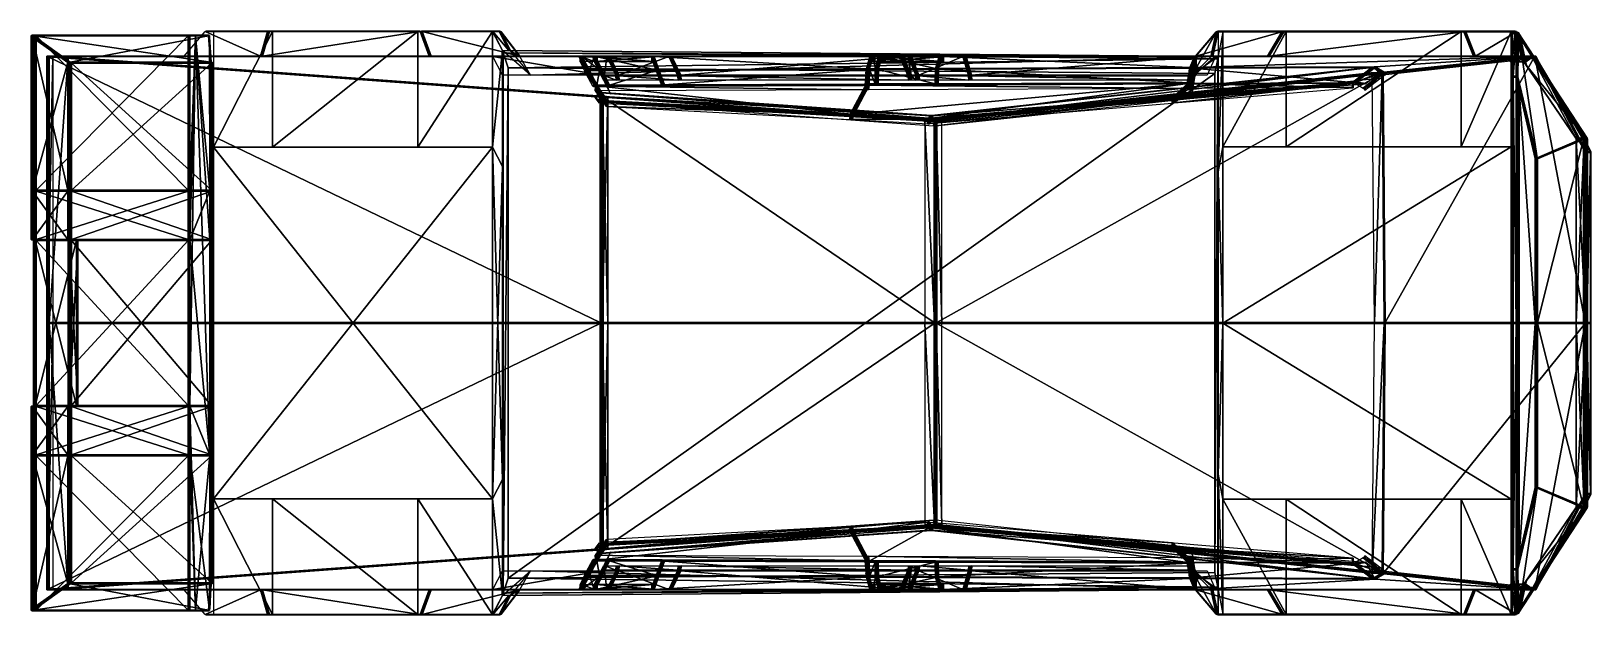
# Model space of a CAD drawing. Extents: x -2.99 to 2.93, y -1.11 to 1.11.
import ezdxf

# ---------------------------------------------------------------- set-up
doc = ezdxf.new("R2010")
doc.units = 0
doc.header["$MEASUREMENT"] = 0
doc.layers.get('0').update_dxf_attribs({"linetype": 'CONTINUOUS'})

msp = doc.modelspace()

# ---------------------------------------------------------------- linework, layer by layer
for points in [[(-2.9886, 1.0922, 0.7338), (-2.9796, 0.5049, 0.5778), (-2.9887, 0.5049, 0.7338)], [(-2.9887, 0.5049, 0.7338), (-2.9886, 1.0922, 0.7338), (-2.9796, 1.0922, 0.6174)], [(-2.9887, 0.5049, 0.7338), (-2.9796, 1.0922, 0.6174), (-2.9796, 0.5049, 0.5778)], [(-2.9883, 0.5049, 0.7344), (-2.9886, 1.0922, 0.7338), (-2.9887, 0.5049, 0.7338)], [(-2.9886, 1.0922, 0.7338), (-2.9887, 0.5049, 0.7338), (-2.9883, 0.5049, 0.7344)], [(-2.9886, 1.0922, 0.7338), (-2.9875, 1.0919, 0.7344), (-2.9882, 1.0929, 0.7337)], [(-2.9886, 1.0922, 0.7338), (-2.9875, 1.0919, 0.7344), (-2.9882, 1.0929, 0.7337)], [(-2.9796, 1.0922, 0.6174), (-2.9886, 1.0922, 0.7338), (-2.9882, 1.0929, 0.7337)], [(-2.9796, 1.0922, 0.6174), (-2.9886, 1.0922, 0.7338), (-2.9882, 1.0929, 0.7337)], [(-2.9886, 1.0922, 0.7338), (-2.9796, 1.0922, 0.6174), (-2.9796, 0.5049, 0.5778)], [(-2.9886, 1.0922, 0.7338), (-2.9883, 1.0908, 0.7344), (-2.9875, 1.0919, 0.7344)], [(-2.9886, 1.0922, 0.7338), (-2.9883, 1.0908, 0.7344), (-2.9875, 1.0919, 0.7344)], [(-2.9883, 0.5049, 0.7344), (-2.9883, 1.0908, 0.7344), (-2.9886, 1.0922, 0.7338)], [(-2.9886, 1.0922, 0.7338), (-2.9883, 0.5049, 0.7344), (-2.9883, 1.0908, 0.7344)], [(-2.9883, 1.0908, 0.7344), (-2.9866, 1.0907, 0.7349), (-2.9875, 1.0919, 0.7344)], [(-2.9883, 1.0908, 0.7344), (-2.9866, 1.0907, 0.7349), (-2.9875, 1.0919, 0.7344)], [(-2.9883, 1.0908, 0.7344), (-2.9872, 1.0891, 0.735), (-2.9866, 1.0907, 0.7349)], [(-2.9883, 1.0908, 0.7344), (-2.9872, 1.0891, 0.735), (-2.9866, 1.0907, 0.7349)], [(-2.9872, 0.5049, 0.735), (-2.9872, 1.0891, 0.735), (-2.9883, 1.0908, 0.7344)], [(-2.9872, 0.5049, 0.735), (-2.9883, 1.0908, 0.7344), (-2.9883, 0.5049, 0.7344)], [(-2.9883, 1.0908, 0.7344), (-2.9883, 0.5049, 0.7344), (-2.9872, 0.5049, 0.735)], [(-2.9883, 1.0908, 0.7344), (-2.9872, 0.5049, 0.735), (-2.9872, 1.0891, 0.735)], [(-2.9882, 1.0929, 0.7337), (-2.9866, 1.093, 0.7343), (-2.9871, 1.0935, 0.7336)], [(-2.9882, 1.0929, 0.7337), (-2.9866, 1.093, 0.7343), (-2.9871, 1.0935, 0.7336)], [(-2.9792, 1.0929, 0.6174), (-2.9882, 1.0929, 0.7337), (-2.9871, 1.0935, 0.7336)], [(-2.9792, 1.0929, 0.6174), (-2.9882, 1.0929, 0.7337), (-2.9871, 1.0935, 0.7336)], [(-2.9882, 1.0929, 0.7337), (-2.9875, 1.0919, 0.7344), (-2.9866, 1.093, 0.7343)], [(-2.9882, 1.0929, 0.7337), (-2.9875, 1.0919, 0.7344), (-2.9866, 1.093, 0.7343)], [(-2.9796, 1.0922, 0.6174), (-2.9882, 1.0929, 0.7337), (-2.9792, 1.0929, 0.6174)], [(-2.9796, 1.0922, 0.6174), (-2.9882, 1.0929, 0.7337), (-2.9792, 1.0929, 0.6174)], [(-2.9875, 1.0919, 0.7344), (-2.9857, 1.0921, 0.7348), (-2.9866, 1.093, 0.7343)], [(-2.9875, 1.0919, 0.7344), (-2.9857, 1.0921, 0.7348), (-2.9866, 1.093, 0.7343)], [(-2.9875, 1.0919, 0.7344), (-2.9866, 1.0907, 0.7349), (-2.9857, 1.0921, 0.7348)], [(-2.9875, 1.0919, 0.7344), (-2.9866, 1.0907, 0.7349), (-2.9857, 1.0921, 0.7348)], [(-2.9855, 1.0874, 0.7353), (-2.9866, 1.0907, 0.7349), (-2.9872, 1.0891, 0.735)], [(-2.9855, 1.0874, 0.7353), (-2.9866, 1.0907, 0.7349), (-2.9872, 1.0891, 0.735)], [(-2.9855, 0.5049, 0.7353), (-2.9855, 1.0874, 0.7353), (-2.9872, 1.0891, 0.735)], [(-2.9855, 0.5049, 0.7353), (-2.9872, 1.0891, 0.735), (-2.9872, 0.5049, 0.735)], [(-2.9872, 1.0891, 0.735), (-2.9872, 0.5049, 0.735), (-2.9855, 0.5049, 0.7353)], [(-2.9872, 1.0891, 0.735), (-2.9855, 0.5049, 0.7353), (-2.9855, 1.0874, 0.7353)], [(-2.9853, 1.0939, 0.7335), (-2.9871, 1.0935, 0.7336), (-2.9866, 1.093, 0.7343)], [(-2.9853, 1.0939, 0.7335), (-2.9871, 1.0935, 0.7336), (-2.9866, 1.093, 0.7343)], [(-2.978, 1.0935, 0.6173), (-2.9871, 1.0935, 0.7336), (-2.9853, 1.0939, 0.7335)], [(-2.978, 1.0935, 0.6173), (-2.9871, 1.0935, 0.7336), (-2.9853, 1.0939, 0.7335)], [(-2.9792, 1.0929, 0.6174), (-2.9871, 1.0935, 0.7336), (-2.978, 1.0935, 0.6173)], [(-2.9792, 1.0929, 0.6174), (-2.9871, 1.0935, 0.7336), (-2.978, 1.0935, 0.6173)], [(-2.9853, 1.0939, 0.7335), (-2.9866, 1.093, 0.7343), (-2.9847, 1.0935, 0.7342)], [(-2.9853, 1.0939, 0.7335), (-2.9866, 1.093, 0.7343), (-2.9847, 1.0935, 0.7342)], [(-2.9847, 1.0935, 0.7342), (-2.9866, 1.093, 0.7343), (-2.9857, 1.0921, 0.7348)], [(-2.9847, 1.0935, 0.7342), (-2.9866, 1.093, 0.7343), (-2.9857, 1.0921, 0.7348)], [(-2.9849, 1.0892, 0.7352), (-2.9857, 1.0921, 0.7348), (-2.9866, 1.0907, 0.7349)], [(-2.9849, 1.0892, 0.7352), (-2.9857, 1.0921, 0.7348), (-2.9866, 1.0907, 0.7349)], [(-2.9855, 1.0874, 0.7353), (-2.9849, 1.0892, 0.7352), (-2.9866, 1.0907, 0.7349)], [(-2.9855, 1.0874, 0.7353), (-2.9849, 1.0892, 0.7352), (-2.9866, 1.0907, 0.7349)], [(-2.9847, 1.0935, 0.7342), (-2.9857, 1.0921, 0.7348), (-2.9839, 1.093, 0.7347)], [(-2.9847, 1.0935, 0.7342), (-2.9857, 1.0921, 0.7348), (-2.9839, 1.093, 0.7347)], [(-2.9826, 1.0919, 0.735), (-2.9839, 1.093, 0.7347), (-2.9857, 1.0921, 0.7348)], [(-2.9826, 1.0919, 0.735), (-2.9839, 1.093, 0.7347), (-2.9857, 1.0921, 0.7348)], [(-2.9826, 1.0919, 0.735), (-2.9857, 1.0921, 0.7348), (-2.984, 1.0907, 0.7351)], [(-2.9849, 1.0892, 0.7352), (-2.984, 1.0907, 0.7351), (-2.9857, 1.0921, 0.7348)], [(-2.9826, 1.0919, 0.735), (-2.9857, 1.0921, 0.7348), (-2.984, 1.0907, 0.7351)], [(-2.9849, 1.0892, 0.7352), (-2.984, 1.0907, 0.7351), (-2.9857, 1.0921, 0.7348)], [(-2.9834, 1.086, 0.7354), (-2.9849, 1.0892, 0.7352), (-2.9855, 1.0874, 0.7353)], [(-2.9834, 1.086, 0.7354), (-2.9849, 1.0892, 0.7352), (-2.9855, 1.0874, 0.7353)], [(-2.9834, 0.5049, 0.7354), (-2.9834, 1.086, 0.7354), (-2.9855, 1.0874, 0.7353)], [(-2.9834, 0.5049, 0.7354), (-2.9855, 1.0874, 0.7353), (-2.9855, 0.5049, 0.7353)], [(-2.9855, 1.0874, 0.7353), (-2.9855, 0.5049, 0.7353), (-2.9834, 0.5049, 0.7354)], [(-2.9855, 1.0874, 0.7353), (-2.9834, 0.5049, 0.7354), (-2.9834, 1.086, 0.7354)], [(-2.9832, 1.0941, 0.7334), (-2.9853, 1.0939, 0.7335), (-2.9847, 1.0935, 0.7342)], [(-2.9832, 1.0941, 0.7334), (-2.9853, 1.0939, 0.7335), (-2.9847, 1.0935, 0.7342)], [(-2.9763, 1.0939, 0.6173), (-2.9853, 1.0939, 0.7335), (-2.9832, 1.0941, 0.7334)], [(-2.9763, 1.0939, 0.6173), (-2.9853, 1.0939, 0.7335), (-2.9832, 1.0941, 0.7334)], [(-2.978, 1.0935, 0.6173), (-2.9853, 1.0939, 0.7335), (-2.9763, 1.0939, 0.6173)], [(-2.978, 1.0935, 0.6173), (-2.9853, 1.0939, 0.7335), (-2.9763, 1.0939, 0.6173)], [(-2.9827, 1.0874, 0.7354), (-2.984, 1.0907, 0.7351), (-2.9849, 1.0892, 0.7352)], [(-2.9827, 1.0874, 0.7354), (-2.984, 1.0907, 0.7351), (-2.9849, 1.0892, 0.7352)], [(-2.9834, 1.086, 0.7354), (-2.9827, 1.0874, 0.7354), (-2.9849, 1.0892, 0.7352)], [(-2.9834, 1.086, 0.7354), (-2.9827, 1.0874, 0.7354), (-2.9849, 1.0892, 0.7352)], [(-2.9832, 1.0941, 0.7334), (-2.9847, 1.0935, 0.7342), (-2.9824, 1.0939, 0.734)], [(-2.9832, 1.0941, 0.7334), (-2.9847, 1.0935, 0.7342), (-2.9824, 1.0939, 0.734)], [(-2.9824, 1.0939, 0.734), (-2.9847, 1.0935, 0.7342), (-2.9839, 1.093, 0.7347)], [(-2.9824, 1.0939, 0.734), (-2.9847, 1.0935, 0.7342), (-2.9839, 1.093, 0.7347)], [(-2.981, 1.0908, 0.7352), (-2.9826, 1.0919, 0.735), (-2.984, 1.0907, 0.7351)], [(-2.981, 1.0908, 0.7352), (-2.9826, 1.0919, 0.735), (-2.984, 1.0907, 0.7351)], [(-2.981, 1.0908, 0.7352), (-2.984, 1.0907, 0.7351), (-2.9819, 1.0891, 0.7353)], [(-2.981, 1.0908, 0.7352), (-2.984, 1.0907, 0.7351), (-2.9819, 1.0891, 0.7353)], [(-2.9827, 1.0874, 0.7354), (-2.9819, 1.0891, 0.7353), (-2.984, 1.0907, 0.7351)], [(-2.9827, 1.0874, 0.7354), (-2.9819, 1.0891, 0.7353), (-2.984, 1.0907, 0.7351)], [(-2.9824, 1.0939, 0.734), (-2.9839, 1.093, 0.7347), (-2.9816, 1.0935, 0.7346)], [(-2.9824, 1.0939, 0.734), (-2.9839, 1.093, 0.7347), (-2.9816, 1.0935, 0.7346)], [(-2.9809, 1.0929, 0.7349), (-2.9816, 1.0935, 0.7346), (-2.9839, 1.093, 0.7347)], [(-2.9809, 1.0929, 0.7349), (-2.9816, 1.0935, 0.7346), (-2.9839, 1.093, 0.7347)], [(-2.9809, 1.0929, 0.7349), (-2.9839, 1.093, 0.7347), (-2.9826, 1.0919, 0.735)], [(-2.9809, 1.0929, 0.7349), (-2.9839, 1.093, 0.7347), (-2.9826, 1.0919, 0.735)], [(-2.9834, 1.086, 0.7354), (-2.847, 0.9905, 0.7334), (-2.9827, 1.0874, 0.7354)], [(-2.847, 0.9905, 0.7334), (-2.9827, 1.0874, 0.7354), (-2.9834, 1.086, 0.7354)], [(-2.849, 0.5049, 0.7334), (-2.849, 0.99, 0.7334), (-2.9834, 1.086, 0.7354)], [(-2.849, 0.5049, 0.7334), (-2.9834, 1.086, 0.7354), (-2.9834, 0.5049, 0.7354)], [(-2.849, 0.99, 0.7334), (-2.9834, 1.086, 0.7354), (-2.9834, 0.5049, 0.7354)], [(-2.9834, 1.086, 0.7354), (-2.849, 0.99, 0.7334), (-2.847, 0.9905, 0.7334)], [(-2.847, 0.9905, 0.7334), (-2.9834, 1.086, 0.7354), (-2.849, 0.99, 0.7334)], [(-2.9832, 1.0941, 0.7334), (-2.3162, 1.0941, 0.6896), (-2.3691, 1.0941, 0.5782)], [(-2.9832, 1.0941, 0.7334), (-2.3691, 1.0941, 0.5782), (-2.9742, 1.0941, 0.6173)], [(-2.9832, 1.0941, 0.7334), (-2.3162, 1.0941, 0.6896), (-2.3691, 1.0941, 0.5782)], [(-2.9832, 1.0941, 0.7334), (-2.3691, 1.0941, 0.5782), (-2.9742, 1.0941, 0.6173)], [(-2.3162, 1.0941, 0.6896), (-2.9832, 1.0941, 0.7334), (-2.9824, 1.0939, 0.734)], [(-2.9763, 1.0939, 0.6173), (-2.9832, 1.0941, 0.7334), (-2.9742, 1.0941, 0.6173)], [(-2.3162, 1.0941, 0.6896), (-2.9832, 1.0941, 0.7334), (-2.9824, 1.0939, 0.734)], [(-2.9763, 1.0939, 0.6173), (-2.9832, 1.0941, 0.7334), (-2.9742, 1.0941, 0.6173)], [(-2.9827, 1.0874, 0.7354), (-2.8447, 0.9911, 0.7333), (-2.9819, 1.0891, 0.7353)], [(-2.8447, 0.9911, 0.7333), (-2.9819, 1.0891, 0.7353), (-2.9827, 1.0874, 0.7354)], [(-2.9827, 1.0874, 0.7354), (-2.847, 0.9905, 0.7334), (-2.8447, 0.9911, 0.7333)], [(-2.8447, 0.9911, 0.7333), (-2.9827, 1.0874, 0.7354), (-2.847, 0.9905, 0.7334)], [(-2.9804, 1.0922, 0.7351), (-2.9809, 1.0929, 0.7349), (-2.9826, 1.0919, 0.735)], [(-2.9804, 1.0922, 0.7351), (-2.9809, 1.0929, 0.7349), (-2.9826, 1.0919, 0.735)], [(-2.9804, 1.0922, 0.7351), (-2.9826, 1.0919, 0.735), (-2.981, 1.0908, 0.7352)], [(-2.9804, 1.0922, 0.7351), (-2.9826, 1.0919, 0.735), (-2.981, 1.0908, 0.7352)], [(-2.3162, 1.0941, 0.6896), (-2.9824, 1.0939, 0.734), (-2.3158, 1.0939, 0.6902)], [(-2.3162, 1.0941, 0.6896), (-2.9824, 1.0939, 0.734), (-2.3158, 1.0939, 0.6902)], [(-2.3158, 1.0939, 0.6902), (-2.9824, 1.0939, 0.734), (-2.9816, 1.0935, 0.7346)], [(-2.3158, 1.0939, 0.6902), (-2.9824, 1.0939, 0.734), (-2.9816, 1.0935, 0.7346)], [(-2.9819, 1.0891, 0.7353), (-2.8424, 0.9917, 0.7331), (-2.981, 1.0908, 0.7352)], [(-2.8424, 0.9917, 0.7331), (-2.981, 1.0908, 0.7352), (-2.9819, 1.0891, 0.7353)], [(-2.9819, 1.0891, 0.7353), (-2.8447, 0.9911, 0.7333), (-2.8424, 0.9917, 0.7331)], [(-2.8424, 0.9917, 0.7331), (-2.9819, 1.0891, 0.7353), (-2.8447, 0.9911, 0.7333)], [(-2.3158, 1.0939, 0.6902), (-2.9816, 1.0935, 0.7346), (-2.3155, 1.0935, 0.6908)], [(-2.3158, 1.0939, 0.6902), (-2.9816, 1.0935, 0.7346), (-2.3155, 1.0935, 0.6908)], [(-2.3155, 1.0935, 0.6908), (-2.9816, 1.0935, 0.7346), (-2.9809, 1.0929, 0.7349)], [(-2.3155, 1.0935, 0.6908), (-2.9816, 1.0935, 0.7346), (-2.9809, 1.0929, 0.7349)], [(-2.981, 1.0908, 0.7352), (-2.8405, 0.9922, 0.733), (-2.9804, 1.0922, 0.7351)], [(-2.8405, 0.9922, 0.733), (-2.9804, 1.0922, 0.7351), (-2.981, 1.0908, 0.7352)], [(-2.981, 1.0908, 0.7352), (-2.8424, 0.9917, 0.7331), (-2.8405, 0.9922, 0.733)], [(-2.8405, 0.9922, 0.733), (-2.981, 1.0908, 0.7352), (-2.8424, 0.9917, 0.7331)], [(-2.3155, 1.0935, 0.6908), (-2.9809, 1.0929, 0.7349), (-2.3153, 1.0929, 0.6912)], [(-2.3155, 1.0935, 0.6908), (-2.9809, 1.0929, 0.7349), (-2.3153, 1.0929, 0.6912)], [(-2.3153, 1.0929, 0.6912), (-2.9809, 1.0929, 0.7349), (-2.9804, 1.0922, 0.7351)], [(-2.3153, 1.0929, 0.6912), (-2.9809, 1.0929, 0.7349), (-2.9804, 1.0922, 0.7351)], [(-2.3153, 1.0929, 0.6912), (-2.9804, 1.0922, 0.7351), (-2.3152, 1.0922, 0.6913)], [(-2.3153, 1.0929, 0.6912), (-2.9804, 1.0922, 0.7351), (-2.3152, 1.0922, 0.6913)], [(-2.8405, 0.9922, 0.733), (-2.3152, 1.0922, 0.6913), (-2.9804, 1.0922, 0.7351)], [(-2.3071, 0.9922, 0.6934), (-2.3152, 1.0922, 0.6913), (-2.9804, 1.0922, 0.7351)], [(-2.3071, 0.9922, 0.6934), (-2.9804, 1.0922, 0.7351), (-2.8405, 0.9922, 0.733)], [(-2.9796, 1.0922, 0.6174), (-2.9792, 1.0929, 0.6174), (-2.9789, 1.0929, 0.6166)], [(-2.9796, 1.0922, 0.6174), (-2.9789, 1.0929, 0.6166), (-2.9795, 1.0922, 0.6166)], [(-2.9796, 1.0922, 0.6174), (-2.9792, 1.0929, 0.6174), (-2.9789, 1.0929, 0.6166)], [(-2.9796, 1.0922, 0.6174), (-2.9789, 1.0929, 0.6166), (-2.9795, 1.0922, 0.6166)], [(-2.9795, 1.0922, 0.6166), (-2.9795, 0.5049, 0.577), (-2.9796, 0.5049, 0.5778)], [(-2.9795, 1.0922, 0.6166), (-2.9796, 0.5049, 0.5778), (-2.9796, 1.0922, 0.6174)], [(-2.9796, 0.5049, 0.5778), (-2.9796, 1.0922, 0.6174), (-2.9795, 1.0922, 0.6166)], [(-2.9796, 0.5049, 0.5778), (-2.9795, 1.0922, 0.6166), (-2.9795, 0.5049, 0.577)], [(-2.9794, 1.0922, 0.6148), (-2.9795, 1.0922, 0.6157), (-2.9789, 1.0929, 0.6157)], [(-2.9795, 1.0922, 0.6166), (-2.9789, 1.0929, 0.6166), (-2.9789, 1.0929, 0.6157)], [(-2.9795, 1.0922, 0.6166), (-2.9789, 1.0929, 0.6157), (-2.9795, 1.0922, 0.6157)], [(-2.9795, 1.0922, 0.6166), (-2.9789, 1.0929, 0.6166), (-2.9789, 1.0929, 0.6157)], [(-2.9795, 1.0922, 0.6166), (-2.9789, 1.0929, 0.6157), (-2.9795, 1.0922, 0.6157)], [(-2.9794, 1.0922, 0.6148), (-2.9795, 1.0922, 0.6157), (-2.9789, 1.0929, 0.6157)], [(-2.9794, 1.0922, 0.6148), (-2.9794, 0.5049, 0.5752), (-2.9795, 0.5049, 0.5761)], [(-2.9794, 1.0922, 0.6148), (-2.9795, 0.5049, 0.5761), (-2.9795, 1.0922, 0.6157)], [(-2.9795, 1.0922, 0.6157), (-2.9795, 0.5049, 0.5761), (-2.9795, 0.5049, 0.577)], [(-2.9795, 1.0922, 0.6157), (-2.9795, 0.5049, 0.577), (-2.9795, 1.0922, 0.6166)], [(-2.9795, 0.5049, 0.577), (-2.9795, 1.0922, 0.6166), (-2.9795, 1.0922, 0.6157)], [(-2.9795, 0.5049, 0.577), (-2.9795, 1.0922, 0.6157), (-2.9795, 0.5049, 0.5761)], [(-2.9795, 0.5049, 0.5761), (-2.9795, 1.0922, 0.6157), (-2.9794, 1.0922, 0.6148)], [(-2.9795, 0.5049, 0.5761), (-2.9794, 1.0922, 0.6148), (-2.9794, 0.5049, 0.5752)], [(-2.9793, 1.0922, 0.614), (-2.9794, 1.0922, 0.6148), (-2.9788, 1.0929, 0.6148)], [(-2.9794, 1.0922, 0.6148), (-2.9789, 1.0929, 0.6157), (-2.9788, 1.0929, 0.6148)], [(-2.9793, 1.0922, 0.614), (-2.9794, 1.0922, 0.6148), (-2.9788, 1.0929, 0.6148)], [(-2.9794, 1.0922, 0.6148), (-2.9789, 1.0929, 0.6157), (-2.9788, 1.0929, 0.6148)], [(-2.9793, 1.0922, 0.614), (-2.9757, 0.5049, 0.5124), (-2.9794, 0.5049, 0.5744)], [(-2.9794, 0.5049, 0.5744), (-2.9793, 1.0922, 0.614), (-2.9758, 1.0922, 0.5683)], [(-2.9794, 0.5049, 0.5744), (-2.9758, 1.0922, 0.5683), (-2.9757, 0.5049, 0.5124)], [(-2.9793, 1.0922, 0.614), (-2.9794, 0.5049, 0.5744), (-2.9794, 0.5049, 0.5752)], [(-2.9793, 1.0922, 0.614), (-2.9794, 0.5049, 0.5752), (-2.9794, 1.0922, 0.6148)], [(-2.9794, 0.5049, 0.5752), (-2.9794, 1.0922, 0.6148), (-2.9793, 1.0922, 0.614)], [(-2.9794, 0.5049, 0.5752), (-2.9793, 1.0922, 0.614), (-2.9794, 0.5049, 0.5744)], [(-2.9793, 1.0922, 0.614), (-2.9788, 1.0929, 0.6148), (-2.9789, 1.0929, 0.6139)], [(-2.9793, 1.0922, 0.614), (-2.9788, 1.0929, 0.6148), (-2.9789, 1.0929, 0.6139)], [(-2.9758, 1.0922, 0.5683), (-2.9793, 1.0922, 0.614), (-2.9789, 1.0929, 0.6139)], [(-2.9758, 1.0922, 0.5683), (-2.9793, 1.0922, 0.614), (-2.9789, 1.0929, 0.6139)], [(-2.9793, 1.0922, 0.614), (-2.9758, 1.0922, 0.5683), (-2.9757, 0.5049, 0.5124)], [(-2.9792, 1.0929, 0.6174), (-2.978, 1.0935, 0.6173), (-2.9779, 1.0935, 0.6165)], [(-2.9792, 1.0929, 0.6174), (-2.9779, 1.0935, 0.6165), (-2.9789, 1.0929, 0.6166)], [(-2.9792, 1.0929, 0.6174), (-2.978, 1.0935, 0.6173), (-2.9779, 1.0935, 0.6165)], [(-2.9792, 1.0929, 0.6174), (-2.9779, 1.0935, 0.6165), (-2.9789, 1.0929, 0.6166)], [(-2.9789, 1.0929, 0.6139), (-2.9788, 1.0929, 0.6148), (-2.9778, 1.0935, 0.6148)], [(-2.9789, 1.0929, 0.6139), (-2.9778, 1.0935, 0.6148), (-2.9777, 1.0935, 0.6138)], [(-2.9788, 1.0929, 0.6148), (-2.9789, 1.0929, 0.6157), (-2.9779, 1.0935, 0.6157)], [(-2.9789, 1.0929, 0.6166), (-2.9779, 1.0935, 0.6165), (-2.9779, 1.0935, 0.6157)], [(-2.9789, 1.0929, 0.6166), (-2.9779, 1.0935, 0.6157), (-2.9789, 1.0929, 0.6157)], [(-2.9789, 1.0929, 0.6166), (-2.9779, 1.0935, 0.6165), (-2.9779, 1.0935, 0.6157)], [(-2.9789, 1.0929, 0.6166), (-2.9779, 1.0935, 0.6157), (-2.9789, 1.0929, 0.6157)], [(-2.9789, 1.0929, 0.6139), (-2.9788, 1.0929, 0.6148), (-2.9778, 1.0935, 0.6148)], [(-2.9789, 1.0929, 0.6139), (-2.9778, 1.0935, 0.6148), (-2.9777, 1.0935, 0.6138)], [(-2.9788, 1.0929, 0.6148), (-2.9789, 1.0929, 0.6157), (-2.9779, 1.0935, 0.6157)], [(-2.9753, 1.0929, 0.5683), (-2.9789, 1.0929, 0.6139), (-2.9777, 1.0935, 0.6138)], [(-2.9753, 1.0929, 0.5683), (-2.9789, 1.0929, 0.6139), (-2.9777, 1.0935, 0.6138)], [(-2.9758, 1.0922, 0.5683), (-2.9789, 1.0929, 0.6139), (-2.9753, 1.0929, 0.5683)], [(-2.9758, 1.0922, 0.5683), (-2.9789, 1.0929, 0.6139), (-2.9753, 1.0929, 0.5683)], [(-2.9788, 1.0929, 0.6148), (-2.9779, 1.0935, 0.6157), (-2.9778, 1.0935, 0.6148)], [(-2.9788, 1.0929, 0.6148), (-2.9779, 1.0935, 0.6157), (-2.9778, 1.0935, 0.6148)], [(-2.9763, 1.0939, 0.6173), (-2.9779, 1.0935, 0.6165), (-2.978, 1.0935, 0.6173)], [(-2.9763, 1.0939, 0.6173), (-2.9779, 1.0935, 0.6165), (-2.978, 1.0935, 0.6173)], [(-2.9763, 1.0939, 0.6173), (-2.9762, 1.0939, 0.6165), (-2.9779, 1.0935, 0.6165)], [(-2.9762, 1.0939, 0.6165), (-2.9762, 1.0939, 0.6156), (-2.9779, 1.0935, 0.6157)], [(-2.9762, 1.0939, 0.6165), (-2.9779, 1.0935, 0.6157), (-2.9779, 1.0935, 0.6165)], [(-2.9761, 1.0939, 0.6147), (-2.9778, 1.0935, 0.6148), (-2.9779, 1.0935, 0.6157)], [(-2.9761, 1.0939, 0.6147), (-2.9779, 1.0935, 0.6157), (-2.9762, 1.0939, 0.6156)], [(-2.9763, 1.0939, 0.6173), (-2.9762, 1.0939, 0.6165), (-2.9779, 1.0935, 0.6165)], [(-2.9762, 1.0939, 0.6165), (-2.9762, 1.0939, 0.6156), (-2.9779, 1.0935, 0.6157)], [(-2.9762, 1.0939, 0.6165), (-2.9779, 1.0935, 0.6157), (-2.9779, 1.0935, 0.6165)], [(-2.9761, 1.0939, 0.6147), (-2.9778, 1.0935, 0.6148), (-2.9779, 1.0935, 0.6157)], [(-2.9761, 1.0939, 0.6147), (-2.9779, 1.0935, 0.6157), (-2.9762, 1.0939, 0.6156)], [(-2.976, 1.0939, 0.6138), (-2.9777, 1.0935, 0.6138), (-2.9778, 1.0935, 0.6148)], [(-2.976, 1.0939, 0.6138), (-2.9778, 1.0935, 0.6148), (-2.9761, 1.0939, 0.6147)], [(-2.976, 1.0939, 0.6138), (-2.9777, 1.0935, 0.6138), (-2.9778, 1.0935, 0.6148)], [(-2.976, 1.0939, 0.6138), (-2.9778, 1.0935, 0.6148), (-2.9761, 1.0939, 0.6147)], [(-2.9742, 1.0935, 0.5683), (-2.9777, 1.0935, 0.6138), (-2.976, 1.0939, 0.6138)], [(-2.9742, 1.0935, 0.5683), (-2.9777, 1.0935, 0.6138), (-2.976, 1.0939, 0.6138)], [(-2.9753, 1.0929, 0.5683), (-2.9777, 1.0935, 0.6138), (-2.9742, 1.0935, 0.5683)], [(-2.9753, 1.0929, 0.5683), (-2.9777, 1.0935, 0.6138), (-2.9742, 1.0935, 0.5683)], [(-2.9742, 1.0941, 0.6173), (-2.9762, 1.0939, 0.6165), (-2.9763, 1.0939, 0.6173)], [(-2.9742, 1.0941, 0.6173), (-2.9762, 1.0939, 0.6165), (-2.9763, 1.0939, 0.6173)], [(-2.9742, 1.0941, 0.6173), (-2.9741, 1.0941, 0.6164), (-2.9762, 1.0939, 0.6165)], [(-2.9741, 1.0941, 0.6164), (-2.9741, 1.0941, 0.6155), (-2.9762, 1.0939, 0.6156)], [(-2.9741, 1.0941, 0.6164), (-2.9762, 1.0939, 0.6156), (-2.9762, 1.0939, 0.6165)], [(-2.974, 1.0941, 0.6146), (-2.9761, 1.0939, 0.6147), (-2.9762, 1.0939, 0.6156)], [(-2.974, 1.0941, 0.6146), (-2.9762, 1.0939, 0.6156), (-2.9741, 1.0941, 0.6155)], [(-2.9742, 1.0941, 0.6173), (-2.9741, 1.0941, 0.6164), (-2.9762, 1.0939, 0.6165)], [(-2.9741, 1.0941, 0.6164), (-2.9741, 1.0941, 0.6155), (-2.9762, 1.0939, 0.6156)], [(-2.9741, 1.0941, 0.6164), (-2.9762, 1.0939, 0.6156), (-2.9762, 1.0939, 0.6165)], [(-2.974, 1.0941, 0.6146), (-2.9761, 1.0939, 0.6147), (-2.9762, 1.0939, 0.6156)], [(-2.974, 1.0941, 0.6146), (-2.9762, 1.0939, 0.6156), (-2.9741, 1.0941, 0.6155)], [(-2.9739, 1.0941, 0.6137), (-2.976, 1.0939, 0.6138), (-2.9761, 1.0939, 0.6147)], [(-2.9739, 1.0941, 0.6137), (-2.9761, 1.0939, 0.6147), (-2.974, 1.0941, 0.6146)], [(-2.9739, 1.0941, 0.6137), (-2.976, 1.0939, 0.6138), (-2.9761, 1.0939, 0.6147)], [(-2.9739, 1.0941, 0.6137), (-2.9761, 1.0939, 0.6147), (-2.974, 1.0941, 0.6146)], [(-2.9724, 1.0939, 0.5682), (-2.976, 1.0939, 0.6138), (-2.9739, 1.0941, 0.6137)], [(-2.9724, 1.0939, 0.5682), (-2.976, 1.0939, 0.6138), (-2.9739, 1.0941, 0.6137)], [(-2.9742, 1.0935, 0.5683), (-2.976, 1.0939, 0.6138), (-2.9724, 1.0939, 0.5682)], [(-2.9742, 1.0935, 0.5683), (-2.976, 1.0939, 0.6138), (-2.9724, 1.0939, 0.5682)], [(-2.9758, 1.0922, 0.5683), (-2.9753, 1.0929, 0.5683), (-2.9748, 1.0929, 0.5676)], [(-2.9758, 1.0922, 0.5683), (-2.9748, 1.0929, 0.5676), (-2.9753, 1.0922, 0.5676)], [(-2.9758, 1.0922, 0.5683), (-2.9753, 1.0929, 0.5683), (-2.9748, 1.0929, 0.5676)], [(-2.9758, 1.0922, 0.5683), (-2.9748, 1.0929, 0.5676), (-2.9753, 1.0922, 0.5676)], [(-2.9753, 1.0922, 0.5676), (-2.9757, 0.5049, 0.5124), (-2.9758, 1.0922, 0.5683)], [(-2.9753, 1.0922, 0.5676), (-2.9757, 0.5049, 0.5124), (-2.9758, 1.0922, 0.5683)], [(-2.9753, 1.0922, 0.5676), (-2.9753, 0.505, 0.5117), (-2.9757, 0.5049, 0.5124)], [(-2.9753, 1.0922, 0.5676), (-2.9753, 0.505, 0.5117), (-2.9757, 0.5049, 0.5124)], [(-2.9753, 1.0929, 0.5683), (-2.9742, 1.0935, 0.5683), (-2.9739, 1.0934, 0.5676)], [(-2.9753, 1.0929, 0.5683), (-2.9742, 1.0935, 0.5683), (-2.9739, 1.0934, 0.5676)], [(-2.9753, 1.0929, 0.5683), (-2.9739, 1.0934, 0.5676), (-2.9748, 1.0929, 0.5676)], [(-2.9753, 1.0929, 0.5683), (-2.9739, 1.0934, 0.5676), (-2.9748, 1.0929, 0.5676)], [(-2.9753, 1.0922, 0.5676), (-2.9748, 1.0929, 0.5676), (-2.9739, 1.0929, 0.5671)], [(-2.9753, 1.0922, 0.5676), (-2.9739, 1.0929, 0.5671), (-2.9742, 1.0922, 0.5669)], [(-2.9753, 1.0922, 0.5676), (-2.9748, 1.0929, 0.5676), (-2.9739, 1.0929, 0.5671)], [(-2.9753, 1.0922, 0.5676), (-2.9739, 1.0929, 0.5671), (-2.9742, 1.0922, 0.5669)], [(-2.9742, 1.0922, 0.5669), (-2.9741, 0.505, 0.5111), (-2.9753, 0.505, 0.5117)], [(-2.9742, 1.0922, 0.5669), (-2.9753, 0.505, 0.5117), (-2.9753, 1.0922, 0.5676)], [(-2.9742, 1.0922, 0.5669), (-2.9741, 0.505, 0.5111), (-2.9753, 0.505, 0.5117)], [(-2.9742, 1.0922, 0.5669), (-2.9753, 0.505, 0.5117), (-2.9753, 1.0922, 0.5676)], [(-2.9748, 1.0929, 0.5676), (-2.9739, 1.0934, 0.5676), (-2.9734, 1.0933, 0.5672)], [(-2.9748, 1.0929, 0.5676), (-2.9739, 1.0934, 0.5676), (-2.9734, 1.0933, 0.5672)], [(-2.9748, 1.0929, 0.5676), (-2.9734, 1.0933, 0.5672), (-2.9739, 1.0929, 0.5671)], [(-2.9748, 1.0929, 0.5676), (-2.9734, 1.0933, 0.5672), (-2.9739, 1.0929, 0.5671)], [(-2.3695, 1.0941, 0.5774), (-2.9741, 1.0941, 0.6164), (-2.9742, 1.0941, 0.6173)], [(-2.3695, 1.0941, 0.5774), (-2.9742, 1.0941, 0.6173), (-2.3691, 1.0941, 0.5782)], [(-2.9742, 1.0941, 0.6173), (-2.3691, 1.0941, 0.5782), (-2.3695, 1.0941, 0.5774)], [(-2.9742, 1.0941, 0.6173), (-2.3695, 1.0941, 0.5774), (-2.9741, 1.0941, 0.6164)], [(-2.9724, 1.0939, 0.5682), (-2.9739, 1.0934, 0.5676), (-2.9742, 1.0935, 0.5683)], [(-2.9724, 1.0939, 0.5682), (-2.9739, 1.0934, 0.5676), (-2.9742, 1.0935, 0.5683)], [(-2.9724, 1.0922, 0.5664), (-2.9742, 1.0922, 0.5669), (-2.9739, 1.0929, 0.5671)], [(-2.9724, 1.0922, 0.5664), (-2.9742, 1.0922, 0.5669), (-2.9739, 1.0929, 0.5671)], [(-2.9724, 1.0922, 0.5664), (-2.9741, 0.505, 0.5111), (-2.9742, 1.0922, 0.5669)], [(-2.9724, 1.0922, 0.5664), (-2.9741, 0.505, 0.5111), (-2.9742, 1.0922, 0.5669)], [(-2.3703, 1.0941, 0.5756), (-2.974, 1.0941, 0.6146), (-2.9741, 1.0941, 0.6155)], [(-2.3703, 1.0941, 0.5756), (-2.9741, 1.0941, 0.6155), (-2.3699, 1.0941, 0.5765)], [(-2.3699, 1.0941, 0.5765), (-2.9741, 1.0941, 0.6155), (-2.9741, 1.0941, 0.6164)], [(-2.3699, 1.0941, 0.5765), (-2.9741, 1.0941, 0.6164), (-2.3695, 1.0941, 0.5774)], [(-2.9741, 1.0941, 0.6164), (-2.3695, 1.0941, 0.5774), (-2.3699, 1.0941, 0.5765)], [(-2.9741, 1.0941, 0.6164), (-2.3699, 1.0941, 0.5765), (-2.9741, 1.0941, 0.6155)], [(-2.9741, 1.0941, 0.6155), (-2.3699, 1.0941, 0.5765), (-2.3703, 1.0941, 0.5756)], [(-2.9741, 1.0941, 0.6155), (-2.3703, 1.0941, 0.5756), (-2.974, 1.0941, 0.6146)], [(-2.9724, 1.0922, 0.5664), (-2.9724, 0.5049, 0.5106), (-2.9741, 0.505, 0.5111)], [(-2.9724, 1.0922, 0.5664), (-2.9724, 0.5049, 0.5106), (-2.9741, 0.505, 0.5111)], [(-2.3707, 1.0941, 0.5748), (-2.9739, 1.0941, 0.6137), (-2.974, 1.0941, 0.6146)], [(-2.3707, 1.0941, 0.5748), (-2.974, 1.0941, 0.6146), (-2.3703, 1.0941, 0.5756)], [(-2.974, 1.0941, 0.6146), (-2.3703, 1.0941, 0.5756), (-2.3707, 1.0941, 0.5748)], [(-2.974, 1.0941, 0.6146), (-2.3707, 1.0941, 0.5748), (-2.9739, 1.0941, 0.6137)], [(-2.9739, 1.0941, 0.6137), (-2.3707, 1.0941, 0.5748), (-2.3915, 1.0941, 0.5311)], [(-2.9739, 1.0941, 0.6137), (-2.3915, 1.0941, 0.5311), (-2.9704, 1.0941, 0.5681)], [(-2.9739, 1.0941, 0.6137), (-2.3707, 1.0941, 0.5748), (-2.3915, 1.0941, 0.5311)], [(-2.9739, 1.0941, 0.6137), (-2.3915, 1.0941, 0.5311), (-2.9704, 1.0941, 0.5681)], [(-2.9724, 1.0939, 0.5682), (-2.9739, 1.0941, 0.6137), (-2.9704, 1.0941, 0.5681)], [(-2.9724, 1.0939, 0.5682), (-2.9739, 1.0941, 0.6137), (-2.9704, 1.0941, 0.5681)], [(-2.9724, 1.0939, 0.5682), (-2.9725, 1.0937, 0.5675), (-2.9739, 1.0934, 0.5676)], [(-2.9724, 1.0939, 0.5682), (-2.9725, 1.0937, 0.5675), (-2.9739, 1.0934, 0.5676)], [(-2.9725, 1.0937, 0.5675), (-2.9734, 1.0933, 0.5672), (-2.9739, 1.0934, 0.5676)], [(-2.9725, 1.0937, 0.5675), (-2.9734, 1.0933, 0.5672), (-2.9739, 1.0934, 0.5676)], [(-2.9725, 1.0929, 0.5667), (-2.9739, 1.0929, 0.5671), (-2.9734, 1.0933, 0.5672)], [(-2.9725, 1.0929, 0.5667), (-2.9739, 1.0929, 0.5671), (-2.9734, 1.0933, 0.5672)], [(-2.9724, 1.0922, 0.5664), (-2.9739, 1.0929, 0.5671), (-2.9725, 1.0929, 0.5667)], [(-2.9724, 1.0922, 0.5664), (-2.9739, 1.0929, 0.5671), (-2.9725, 1.0929, 0.5667)], [(-2.9725, 1.0937, 0.5675), (-2.9723, 1.0934, 0.567), (-2.9734, 1.0933, 0.5672)], [(-2.9725, 1.0937, 0.5675), (-2.9723, 1.0934, 0.567), (-2.9734, 1.0933, 0.5672)], [(-2.9725, 1.0929, 0.5667), (-2.9734, 1.0933, 0.5672), (-2.9723, 1.0934, 0.567)], [(-2.9725, 1.0929, 0.5667), (-2.9734, 1.0933, 0.5672), (-2.9723, 1.0934, 0.567)], [(-2.9704, 1.0941, 0.5681), (-2.9704, 1.0939, 0.5674), (-2.9725, 1.0937, 0.5675)], [(-2.9704, 1.0941, 0.5681), (-2.9725, 1.0937, 0.5675), (-2.9724, 1.0939, 0.5682)], [(-2.9704, 1.0941, 0.5681), (-2.9704, 1.0939, 0.5674), (-2.9725, 1.0937, 0.5675)], [(-2.9704, 1.0941, 0.5681), (-2.9725, 1.0937, 0.5675), (-2.9724, 1.0939, 0.5682)], [(-2.9704, 1.0939, 0.5674), (-2.9723, 1.0934, 0.567), (-2.9725, 1.0937, 0.5675)], [(-2.9704, 1.0939, 0.5674), (-2.9723, 1.0934, 0.567), (-2.9725, 1.0937, 0.5675)], [(-2.9704, 1.0929, 0.5664), (-2.9725, 1.0929, 0.5667), (-2.9723, 1.0934, 0.567)], [(-2.9704, 1.0929, 0.5664), (-2.9725, 1.0929, 0.5667), (-2.9723, 1.0934, 0.567)], [(-2.9704, 1.0922, 0.5662), (-2.9724, 1.0922, 0.5664), (-2.9725, 1.0929, 0.5667)], [(-2.9704, 1.0922, 0.5662), (-2.9725, 1.0929, 0.5667), (-2.9704, 1.0929, 0.5664)], [(-2.9704, 1.0922, 0.5662), (-2.9724, 1.0922, 0.5664), (-2.9725, 1.0929, 0.5667)], [(-2.9704, 1.0922, 0.5662), (-2.9725, 1.0929, 0.5667), (-2.9704, 1.0929, 0.5664)], [(-2.9704, 1.0922, 0.5662), (-2.9704, 0.5049, 0.5103), (-2.9724, 0.5049, 0.5106)], [(-2.9704, 1.0922, 0.5662), (-2.9724, 0.5049, 0.5106), (-2.9724, 1.0922, 0.5664)], [(-2.9704, 1.0922, 0.5662), (-2.9704, 0.5049, 0.5103), (-2.9724, 0.5049, 0.5106)], [(-2.9704, 1.0922, 0.5662), (-2.9724, 0.5049, 0.5106), (-2.9724, 1.0922, 0.5664)], [(-2.9704, 1.0939, 0.5674), (-2.9704, 1.0935, 0.5668), (-2.9723, 1.0934, 0.567)], [(-2.9704, 1.0939, 0.5674), (-2.9704, 1.0935, 0.5668), (-2.9723, 1.0934, 0.567)], [(-2.9704, 1.0929, 0.5664), (-2.9723, 1.0934, 0.567), (-2.9704, 1.0935, 0.5668)], [(-2.9704, 1.0929, 0.5664), (-2.9723, 1.0934, 0.567), (-2.9704, 1.0935, 0.5668)], [(-2.3918, 1.0939, 0.5304), (-2.9704, 1.0939, 0.5674), (-2.9704, 1.0941, 0.5681)], [(-2.3918, 1.0939, 0.5304), (-2.9704, 1.0941, 0.5681), (-2.3915, 1.0941, 0.5311)], [(-2.3918, 1.0939, 0.5304), (-2.9704, 1.0939, 0.5674), (-2.9704, 1.0941, 0.5681)], [(-2.3918, 1.0939, 0.5304), (-2.9704, 1.0941, 0.5681), (-2.3915, 1.0941, 0.5311)], [(-2.3921, 1.0935, 0.5298), (-2.9704, 1.0935, 0.5668), (-2.9704, 1.0939, 0.5674)], [(-2.3921, 1.0935, 0.5298), (-2.9704, 1.0939, 0.5674), (-2.3918, 1.0939, 0.5304)], [(-2.3921, 1.0935, 0.5298), (-2.9704, 1.0935, 0.5668), (-2.9704, 1.0939, 0.5674)], [(-2.3921, 1.0935, 0.5298), (-2.9704, 1.0939, 0.5674), (-2.3918, 1.0939, 0.5304)], [(-2.3922, 1.0929, 0.5294), (-2.9704, 1.0929, 0.5664), (-2.9704, 1.0935, 0.5668)], [(-2.3922, 1.0929, 0.5294), (-2.9704, 1.0935, 0.5668), (-2.3921, 1.0935, 0.5298)], [(-2.3922, 1.0929, 0.5294), (-2.9704, 1.0929, 0.5664), (-2.9704, 1.0935, 0.5668)], [(-2.3922, 1.0929, 0.5294), (-2.9704, 1.0935, 0.5668), (-2.3921, 1.0935, 0.5298)], [(-2.3923, 1.0922, 0.5292), (-2.9704, 1.0922, 0.5662), (-2.9704, 1.0929, 0.5664)], [(-2.3923, 1.0922, 0.5292), (-2.9704, 1.0929, 0.5664), (-2.3922, 1.0929, 0.5294)], [(-2.3923, 1.0922, 0.5292), (-2.9704, 1.0922, 0.5662), (-2.9704, 1.0929, 0.5664)], [(-2.3923, 1.0922, 0.5292), (-2.9704, 1.0929, 0.5664), (-2.3922, 1.0929, 0.5294)], [(-2.9704, 1.0922, 0.5662), (-2.3923, 1.0922, 0.5292), (-2.3923, 0.5049, 0.4733)], [(-2.9704, 1.0922, 0.5662), (-2.3923, 0.5049, 0.4733), (-2.9704, 0.5049, 0.5103)], [(-2.9704, 0.5049, 0.5103), (-2.9704, 1.0922, 0.5662), (-2.3923, 1.0922, 0.5292)], [(-2.9704, 0.5049, 0.5103), (-2.3923, 1.0922, 0.5292), (-2.3923, 0.5049, 0.4733)], [(-2.8405, 0.9922, 0.733), (-2.3071, 0.9922, 0.6934), (-2.3152, 1.0922, 0.6913)], [(-2.1173, 1.0145, 1.1432), (-2.4079, 1.0145, 0.7297), (-2.3273, 1.1077, 0.7233)], [(-2.1173, 1.0145, 1.1432), (-2.4079, 1.0145, 0.7297), (-2.3273, 1.1077, 0.7233)], [(-2.3923, 1.0922, 0.5292), (-2.3922, 1.0929, 0.5294), (-2.3901, 1.0929, 0.5294)], [(-2.3923, 1.0922, 0.5292), (-2.3901, 1.0929, 0.5294), (-2.3902, 1.0922, 0.5292)], [(-2.3923, 1.0922, 0.5292), (-2.3922, 1.0929, 0.5294), (-2.3901, 1.0929, 0.5294)], [(-2.3923, 1.0922, 0.5292), (-2.3901, 1.0929, 0.5294), (-2.3902, 1.0922, 0.5292)], [(-2.3902, 1.0922, 0.5292), (-2.3902, 0.5045, 0.4733), (-2.3923, 0.5049, 0.4733)], [(-2.3902, 1.0922, 0.5292), (-2.3923, 0.5049, 0.4733), (-2.3923, 1.0922, 0.5292)], [(-2.3923, 0.5049, 0.4733), (-2.3923, 1.0922, 0.5292), (-2.3902, 1.0922, 0.5292)], [(-2.3923, 0.5049, 0.4733), (-2.3902, 1.0922, 0.5292), (-2.3902, 0.5045, 0.4733)], [(-2.3922, 1.0929, 0.5294), (-2.3921, 1.0935, 0.5298), (-2.3901, 1.0934, 0.5298)], [(-2.3922, 1.0929, 0.5294), (-2.3921, 1.0935, 0.5298), (-2.3901, 1.0934, 0.5298)], [(-2.3922, 1.0929, 0.5294), (-2.3901, 1.0934, 0.5298), (-2.3901, 1.0929, 0.5294)], [(-2.3922, 1.0929, 0.5294), (-2.3901, 1.0934, 0.5298), (-2.3901, 1.0929, 0.5294)], [(-2.3918, 1.0939, 0.5304), (-2.3901, 1.0934, 0.5298), (-2.3921, 1.0935, 0.5298)], [(-2.3918, 1.0939, 0.5304), (-2.3901, 1.0934, 0.5298), (-2.3921, 1.0935, 0.5298)], [(-2.3915, 1.0941, 0.5311), (-2.3897, 1.0937, 0.5303), (-2.3918, 1.0939, 0.5304)], [(-2.3915, 1.0941, 0.5311), (-2.3897, 1.0937, 0.5303), (-2.3918, 1.0939, 0.5304)], [(-2.3918, 1.0939, 0.5304), (-2.3897, 1.0937, 0.5303), (-2.3901, 1.0934, 0.5298)], [(-2.3918, 1.0939, 0.5304), (-2.3897, 1.0937, 0.5303), (-2.3901, 1.0934, 0.5298)], [(-2.3915, 1.0941, 0.5311), (-2.3895, 1.0939, 0.531), (-2.3897, 1.0937, 0.5303)], [(-2.3915, 1.0941, 0.5311), (-2.3895, 1.0939, 0.531), (-2.3897, 1.0937, 0.5303)], [(-2.3685, 1.0939, 0.5751), (-2.3895, 1.0939, 0.531), (-2.3915, 1.0941, 0.5311)], [(-2.3685, 1.0939, 0.5751), (-2.3915, 1.0941, 0.5311), (-2.3707, 1.0941, 0.5748)], [(-2.3685, 1.0939, 0.5751), (-2.3895, 1.0939, 0.531), (-2.3915, 1.0941, 0.5311)], [(-2.3685, 1.0939, 0.5751), (-2.3915, 1.0941, 0.5311), (-2.3707, 1.0941, 0.5748)], [(-2.3902, 1.0922, 0.5292), (-2.3901, 1.0929, 0.5294), (-2.3886, 1.0929, 0.5296)], [(-2.3902, 1.0922, 0.5292), (-2.3886, 1.0929, 0.5296), (-2.3883, 1.0922, 0.5295)], [(-2.3902, 1.0922, 0.5292), (-2.3901, 1.0929, 0.5294), (-2.3886, 1.0929, 0.5296)], [(-2.3902, 1.0922, 0.5292), (-2.3886, 1.0929, 0.5296), (-2.3883, 1.0922, 0.5295)], [(-2.3883, 1.0922, 0.5295), (-2.3884, 0.504, 0.4735), (-2.3902, 0.5045, 0.4733)], [(-2.3883, 1.0922, 0.5295), (-2.3902, 0.5045, 0.4733), (-2.3902, 1.0922, 0.5292)], [(-2.3902, 0.5045, 0.4733), (-2.3902, 1.0922, 0.5292), (-2.3883, 1.0922, 0.5295)], [(-2.3902, 0.5045, 0.4733), (-2.3883, 1.0922, 0.5295), (-2.3884, 0.504, 0.4735)], [(-2.3897, 1.0937, 0.5303), (-2.3889, 1.0933, 0.5298), (-2.3901, 1.0934, 0.5298)], [(-2.3897, 1.0937, 0.5303), (-2.3889, 1.0933, 0.5298), (-2.3901, 1.0934, 0.5298)], [(-2.3901, 1.0929, 0.5294), (-2.3901, 1.0934, 0.5298), (-2.3889, 1.0933, 0.5298)], [(-2.3901, 1.0929, 0.5294), (-2.3901, 1.0934, 0.5298), (-2.3889, 1.0933, 0.5298)], [(-2.3901, 1.0929, 0.5294), (-2.3889, 1.0933, 0.5298), (-2.3886, 1.0929, 0.5296)], [(-2.3901, 1.0929, 0.5294), (-2.3889, 1.0933, 0.5298), (-2.3886, 1.0929, 0.5296)], [(-2.3895, 1.0939, 0.531), (-2.3883, 1.0934, 0.5302), (-2.3897, 1.0937, 0.5303)], [(-2.3895, 1.0939, 0.531), (-2.3883, 1.0934, 0.5302), (-2.3897, 1.0937, 0.5303)], [(-2.3897, 1.0937, 0.5303), (-2.3883, 1.0934, 0.5302), (-2.3889, 1.0933, 0.5298)], [(-2.3897, 1.0937, 0.5303), (-2.3883, 1.0934, 0.5302), (-2.3889, 1.0933, 0.5298)], [(-2.3895, 1.0939, 0.531), (-2.3878, 1.0935, 0.5308), (-2.3883, 1.0934, 0.5302)], [(-2.3895, 1.0939, 0.531), (-2.3878, 1.0935, 0.5308), (-2.3883, 1.0934, 0.5302)], [(-2.3666, 1.0935, 0.5754), (-2.3878, 1.0935, 0.5308), (-2.3895, 1.0939, 0.531)], [(-2.3666, 1.0935, 0.5754), (-2.3895, 1.0939, 0.531), (-2.3685, 1.0939, 0.5751)], [(-2.3666, 1.0935, 0.5754), (-2.3878, 1.0935, 0.5308), (-2.3895, 1.0939, 0.531)], [(-2.3666, 1.0935, 0.5754), (-2.3895, 1.0939, 0.531), (-2.3685, 1.0939, 0.5751)], [(-2.3874, 1.0929, 0.53), (-2.3889, 1.0933, 0.5298), (-2.3883, 1.0934, 0.5302)], [(-2.3874, 1.0929, 0.53), (-2.3889, 1.0933, 0.5298), (-2.3883, 1.0934, 0.5302)], [(-2.3874, 1.0929, 0.53), (-2.3886, 1.0929, 0.5296), (-2.3889, 1.0933, 0.5298)], [(-2.3874, 1.0929, 0.53), (-2.3886, 1.0929, 0.5296), (-2.3889, 1.0933, 0.5298)], [(-2.3869, 1.0922, 0.53), (-2.3883, 1.0922, 0.5295), (-2.3886, 1.0929, 0.5296)], [(-2.3869, 1.0922, 0.53), (-2.3886, 1.0929, 0.5296), (-2.3874, 1.0929, 0.53)], [(-2.3869, 1.0922, 0.53), (-2.3883, 1.0922, 0.5295), (-2.3886, 1.0929, 0.5296)], [(-2.3869, 1.0922, 0.53), (-2.3886, 1.0929, 0.5296), (-2.3874, 1.0929, 0.53)], [(-2.3869, 1.0922, 0.53), (-2.387, 0.5035, 0.474), (-2.3884, 0.504, 0.4735)], [(-2.3869, 1.0922, 0.53), (-2.3884, 0.504, 0.4735), (-2.3883, 1.0922, 0.5295)], [(-2.3884, 0.504, 0.4735), (-2.3883, 1.0922, 0.5295), (-2.3869, 1.0922, 0.53)], [(-2.3884, 0.504, 0.4735), (-2.3869, 1.0922, 0.53), (-2.387, 0.5035, 0.474)], [(-2.3866, 1.0929, 0.5307), (-2.3883, 1.0934, 0.5302), (-2.3878, 1.0935, 0.5308)], [(-2.3866, 1.0929, 0.5307), (-2.3883, 1.0934, 0.5302), (-2.3878, 1.0935, 0.5308)], [(-2.3866, 1.0929, 0.5307), (-2.3874, 1.0929, 0.53), (-2.3883, 1.0934, 0.5302)], [(-2.3866, 1.0929, 0.5307), (-2.3874, 1.0929, 0.53), (-2.3883, 1.0934, 0.5302)], [(-2.3652, 1.0929, 0.5758), (-2.3866, 1.0929, 0.5307), (-2.3878, 1.0935, 0.5308)], [(-2.3652, 1.0929, 0.5758), (-2.3878, 1.0935, 0.5308), (-2.3666, 1.0935, 0.5754)], [(-2.3652, 1.0929, 0.5758), (-2.3866, 1.0929, 0.5307), (-2.3878, 1.0935, 0.5308)], [(-2.3652, 1.0929, 0.5758), (-2.3878, 1.0935, 0.5308), (-2.3666, 1.0935, 0.5754)], [(-2.3862, 1.0922, 0.5306), (-2.3869, 1.0922, 0.53), (-2.3874, 1.0929, 0.53)], [(-2.3862, 1.0922, 0.5306), (-2.3874, 1.0929, 0.53), (-2.3866, 1.0929, 0.5307)], [(-2.3862, 1.0922, 0.5306), (-2.3869, 1.0922, 0.53), (-2.3874, 1.0929, 0.53)], [(-2.3862, 1.0922, 0.5306), (-2.3874, 1.0929, 0.53), (-2.3866, 1.0929, 0.5307)], [(-2.3862, 1.0922, 0.5306), (-2.3864, 0.503, 0.4746), (-2.387, 0.5035, 0.474)], [(-2.3862, 1.0922, 0.5306), (-2.387, 0.5035, 0.474), (-2.3869, 1.0922, 0.53)], [(-2.387, 0.5035, 0.474), (-2.3869, 1.0922, 0.53), (-2.3862, 1.0922, 0.5306)], [(-2.387, 0.5035, 0.474), (-2.3862, 1.0922, 0.5306), (-2.3864, 0.503, 0.4746)], [(-2.3646, 1.0922, 0.5762), (-2.3862, 1.0922, 0.5306), (-2.3866, 1.0929, 0.5307)], [(-2.3646, 1.0922, 0.5762), (-2.3866, 1.0929, 0.5307), (-2.3652, 1.0929, 0.5758)], [(-2.3646, 1.0922, 0.5762), (-2.3862, 1.0922, 0.5306), (-2.3866, 1.0929, 0.5307)], [(-2.3646, 1.0922, 0.5762), (-2.3866, 1.0929, 0.5307), (-2.3652, 1.0929, 0.5758)], [(-2.3864, 0.503, 0.4746), (-2.3862, 1.0922, 0.5306), (-2.3646, 1.0922, 0.5762)], [(-2.3864, 0.316, 0.4746), (-2.3864, 0.503, 0.4746), (-2.3646, 1.0922, 0.5762)], [(-2.3864, -0.316, 0.4746), (-2.3864, 0.316, 0.4746), (-2.3646, 1.0922, 0.5762)], [(-2.3864, -0.316, 0.4746), (-2.3646, 1.0922, 0.5762), (-2.3108, -0.5031, 0.6892)], [(-2.3864, 0.316, 0.4746), (-2.3864, 0.503, 0.4746), (-2.3862, 1.0922, 0.5306)], [(-2.3864, 0.316, 0.4746), (-2.3862, 1.0922, 0.5306), (-2.3646, 1.0922, 0.5762)], [(-2.3864, 0.316, 0.4746), (-2.3646, 1.0922, 0.5762), (-2.3108, 0.5031, 0.6892)], [(-2.3707, 1.0941, 0.5748), (-2.3703, 1.0941, 0.5756), (-2.3683, 1.0939, 0.5757)], [(-2.3707, 1.0941, 0.5748), (-2.3683, 1.0939, 0.5757), (-2.3685, 1.0939, 0.5751)], [(-2.3707, 1.0941, 0.5748), (-2.3703, 1.0941, 0.5756), (-2.3683, 1.0939, 0.5757)], [(-2.3707, 1.0941, 0.5748), (-2.3683, 1.0939, 0.5757), (-2.3685, 1.0939, 0.5751)], [(-2.3703, 1.0941, 0.5756), (-2.3699, 1.0941, 0.5765), (-2.368, 1.0939, 0.5764)], [(-2.3703, 1.0941, 0.5756), (-2.368, 1.0939, 0.5764), (-2.3683, 1.0939, 0.5757)], [(-2.3703, 1.0941, 0.5756), (-2.3699, 1.0941, 0.5765), (-2.368, 1.0939, 0.5764)], [(-2.3703, 1.0941, 0.5756), (-2.368, 1.0939, 0.5764), (-2.3683, 1.0939, 0.5757)], [(-2.3695, 1.0941, 0.5774), (-2.368, 1.0939, 0.5764), (-2.3699, 1.0941, 0.5765)], [(-2.3695, 1.0941, 0.5774), (-2.368, 1.0939, 0.5764), (-2.3699, 1.0941, 0.5765)], [(-2.3691, 1.0941, 0.5782), (-2.3677, 1.0939, 0.577), (-2.3695, 1.0941, 0.5774)], [(-2.3695, 1.0941, 0.5774), (-2.3677, 1.0939, 0.577), (-2.368, 1.0939, 0.5764)], [(-2.3691, 1.0941, 0.5782), (-2.3677, 1.0939, 0.577), (-2.3695, 1.0941, 0.5774)], [(-2.3695, 1.0941, 0.5774), (-2.3677, 1.0939, 0.577), (-2.368, 1.0939, 0.5764)], [(-2.3691, 1.0941, 0.5782), (-2.3673, 1.0939, 0.5777), (-2.3677, 1.0939, 0.577)], [(-2.3691, 1.0941, 0.5782), (-2.3673, 1.0939, 0.5777), (-2.3677, 1.0939, 0.577)], [(-2.3142, 1.0939, 0.6894), (-2.3673, 1.0939, 0.5777), (-2.3691, 1.0941, 0.5782)], [(-2.3142, 1.0939, 0.6894), (-2.3691, 1.0941, 0.5782), (-2.3162, 1.0941, 0.6896)], [(-2.3142, 1.0939, 0.6894), (-2.3673, 1.0939, 0.5777), (-2.3691, 1.0941, 0.5782)], [(-2.3142, 1.0939, 0.6894), (-2.3691, 1.0941, 0.5782), (-2.3162, 1.0941, 0.6896)], [(-2.3685, 1.0939, 0.5751), (-2.3683, 1.0939, 0.5757), (-2.3666, 1.0937, 0.5759)], [(-2.3685, 1.0939, 0.5751), (-2.3666, 1.0937, 0.5759), (-2.3666, 1.0935, 0.5754)], [(-2.3685, 1.0939, 0.5751), (-2.3683, 1.0939, 0.5757), (-2.3666, 1.0937, 0.5759)], [(-2.3685, 1.0939, 0.5751), (-2.3666, 1.0937, 0.5759), (-2.3666, 1.0935, 0.5754)], [(-2.3683, 1.0939, 0.5757), (-2.368, 1.0939, 0.5764), (-2.3669, 1.0937, 0.5763)], [(-2.3683, 1.0939, 0.5757), (-2.3669, 1.0937, 0.5763), (-2.3666, 1.0937, 0.5759)], [(-2.3683, 1.0939, 0.5757), (-2.368, 1.0939, 0.5764), (-2.3669, 1.0937, 0.5763)], [(-2.3683, 1.0939, 0.5757), (-2.3669, 1.0937, 0.5763), (-2.3666, 1.0937, 0.5759)], [(-2.3677, 1.0939, 0.577), (-2.3669, 1.0937, 0.5763), (-2.368, 1.0939, 0.5764)], [(-2.3677, 1.0939, 0.577), (-2.3669, 1.0937, 0.5763), (-2.368, 1.0939, 0.5764)], [(-2.3673, 1.0939, 0.5777), (-2.3662, 1.0937, 0.5767), (-2.3677, 1.0939, 0.577)], [(-2.3677, 1.0939, 0.577), (-2.3662, 1.0937, 0.5767), (-2.3669, 1.0937, 0.5763)], [(-2.3673, 1.0939, 0.5777), (-2.3662, 1.0937, 0.5767), (-2.3677, 1.0939, 0.577)], [(-2.3677, 1.0939, 0.577), (-2.3662, 1.0937, 0.5767), (-2.3669, 1.0937, 0.5763)], [(-2.3673, 1.0939, 0.5777), (-2.3658, 1.0935, 0.5771), (-2.3662, 1.0937, 0.5767)], [(-2.3673, 1.0939, 0.5777), (-2.3658, 1.0935, 0.5771), (-2.3662, 1.0937, 0.5767)], [(-2.3125, 1.0935, 0.6893), (-2.3658, 1.0935, 0.5771), (-2.3673, 1.0939, 0.5777)], [(-2.3125, 1.0935, 0.6893), (-2.3673, 1.0939, 0.5777), (-2.3142, 1.0939, 0.6894)], [(-2.3125, 1.0935, 0.6893), (-2.3658, 1.0935, 0.5771), (-2.3673, 1.0939, 0.5777)], [(-2.3125, 1.0935, 0.6893), (-2.3673, 1.0939, 0.5777), (-2.3142, 1.0939, 0.6894)], [(-2.3656, 1.0933, 0.5762), (-2.3666, 1.0937, 0.5759), (-2.3669, 1.0937, 0.5763)], [(-2.3656, 1.0933, 0.5762), (-2.3669, 1.0937, 0.5763), (-2.3662, 1.0937, 0.5767)], [(-2.3656, 1.0933, 0.5762), (-2.3666, 1.0937, 0.5759), (-2.3669, 1.0937, 0.5763)], [(-2.3656, 1.0933, 0.5762), (-2.3669, 1.0937, 0.5763), (-2.3662, 1.0937, 0.5767)], [(-2.3652, 1.0929, 0.5758), (-2.3666, 1.0935, 0.5754), (-2.3666, 1.0937, 0.5759)], [(-2.3652, 1.0929, 0.5758), (-2.3666, 1.0937, 0.5759), (-2.3656, 1.0933, 0.5762)], [(-2.3652, 1.0929, 0.5758), (-2.3666, 1.0935, 0.5754), (-2.3666, 1.0937, 0.5759)], [(-2.3652, 1.0929, 0.5758), (-2.3666, 1.0937, 0.5759), (-2.3656, 1.0933, 0.5762)], [(-2.3649, 1.0929, 0.5766), (-2.3656, 1.0933, 0.5762), (-2.3662, 1.0937, 0.5767)], [(-2.3649, 1.0929, 0.5766), (-2.3662, 1.0937, 0.5767), (-2.3658, 1.0935, 0.5771)], [(-2.3649, 1.0929, 0.5766), (-2.3656, 1.0933, 0.5762), (-2.3662, 1.0937, 0.5767)], [(-2.3649, 1.0929, 0.5766), (-2.3662, 1.0937, 0.5767), (-2.3658, 1.0935, 0.5771)], [(-2.3113, 1.0929, 0.6893), (-2.3649, 1.0929, 0.5766), (-2.3658, 1.0935, 0.5771)], [(-2.3113, 1.0929, 0.6893), (-2.3658, 1.0935, 0.5771), (-2.3125, 1.0935, 0.6893)], [(-2.3113, 1.0929, 0.6893), (-2.3649, 1.0929, 0.5766), (-2.3658, 1.0935, 0.5771)], [(-2.3113, 1.0929, 0.6893), (-2.3658, 1.0935, 0.5771), (-2.3125, 1.0935, 0.6893)], [(-2.3646, 1.0922, 0.5762), (-2.3652, 1.0929, 0.5758), (-2.3656, 1.0933, 0.5762)], [(-2.3646, 1.0922, 0.5762), (-2.3656, 1.0933, 0.5762), (-2.3649, 1.0929, 0.5766)], [(-2.3646, 1.0922, 0.5762), (-2.3652, 1.0929, 0.5758), (-2.3656, 1.0933, 0.5762)], [(-2.3646, 1.0922, 0.5762), (-2.3656, 1.0933, 0.5762), (-2.3649, 1.0929, 0.5766)], [(-2.3109, 1.0922, 0.6892), (-2.3646, 1.0922, 0.5762), (-2.3649, 1.0929, 0.5766)], [(-2.3109, 1.0922, 0.6892), (-2.3649, 1.0929, 0.5766), (-2.3113, 1.0929, 0.6893)], [(-2.3109, 1.0922, 0.6892), (-2.3646, 1.0922, 0.5762), (-2.3649, 1.0929, 0.5766)], [(-2.3109, 1.0922, 0.6892), (-2.3649, 1.0929, 0.5766), (-2.3113, 1.0929, 0.6893)], [(-2.3646, 1.0922, 0.5762), (-2.3109, 1.0922, 0.6892), (-2.3108, 0.5031, 0.6892)], [(-2.3646, 1.0922, 0.5762), (-2.3108, 0.5031, 0.6892), (-2.3108, 0.316, 0.6892)], [(-2.3646, 1.0922, 0.5762), (-2.3108, 0.316, 0.6892), (-2.3108, -0.5031, 0.6892)], [(-2.3646, 1.0922, 0.5762), (-2.3109, 1.0922, 0.6892), (-2.3108, 0.5031, 0.6892)], [(-2.0916, 1.1077, 1.0793), (-2.3273, 1.1077, 0.7233), (-2.3262, 1.1084, 0.7233)], [(-2.0916, 1.1077, 1.0793), (-2.3273, 1.1077, 0.7233), (-2.3262, 1.1084, 0.7233)], [(-2.1173, 1.0145, 1.1432), (-2.3273, 1.1077, 0.7233), (-2.0916, 1.1077, 1.0793)], [(-2.1173, 1.0145, 1.1432), (-2.3273, 1.1077, 0.7233), (-2.0916, 1.1077, 1.0793)], [(-2.0917, 1.1084, 1.0777), (-2.3262, 1.1084, 0.7233), (-2.3244, 1.109, 0.7231)], [(-2.0917, 1.1084, 1.0777), (-2.3262, 1.1084, 0.7233), (-2.3244, 1.109, 0.7231)], [(-2.0916, 1.1077, 1.0793), (-2.3262, 1.1084, 0.7233), (-2.0917, 1.1084, 1.0777)], [(-2.0916, 1.1077, 1.0793), (-2.3262, 1.1084, 0.7233), (-2.0917, 1.1084, 1.0777)], [(-2.0912, 1.109, 1.0757), (-2.3244, 1.109, 0.7231), (-2.3222, 1.1094, 0.723)], [(-2.0912, 1.109, 1.0757), (-2.3244, 1.109, 0.7231), (-2.3222, 1.1094, 0.723)], [(-2.0917, 1.1084, 1.0777), (-2.3244, 1.109, 0.7231), (-2.0912, 1.109, 1.0757)], [(-2.0917, 1.1084, 1.0777), (-2.3244, 1.109, 0.7231), (-2.0912, 1.109, 1.0757)], [(-2.0903, 1.1094, 1.0737), (-2.3222, 1.1094, 0.723), (-2.3199, 1.1095, 0.7228)], [(-2.0903, 1.1094, 1.0737), (-2.3222, 1.1094, 0.723), (-2.3199, 1.1095, 0.7228)], [(-2.0912, 1.109, 1.0757), (-2.3222, 1.1094, 0.723), (-2.0903, 1.1094, 1.0737)], [(-2.0912, 1.109, 1.0757), (-2.3222, 1.1094, 0.723), (-2.0903, 1.1094, 1.0737)], [(-2.2958, 1.1088, 0.721), (-2.0891, 1.1095, 1.0719), (-2.3199, 1.1095, 0.7228)], [(-2.2958, 1.1088, 0.721), (-2.0891, 1.1095, 1.0719), (-2.3199, 1.1095, 0.7228)], [(-2.0903, 1.1094, 1.0737), (-2.3199, 1.1095, 0.7228), (-2.0891, 1.1095, 1.0719)], [(-2.0903, 1.1094, 1.0737), (-2.3199, 1.1095, 0.7228), (-2.0891, 1.1095, 1.0719)], [(-2.3162, 1.0941, 0.6896), (-2.3158, 1.0939, 0.6902), (-2.3137, 1.0908, 0.6901)], [(-2.3162, 1.0941, 0.6896), (-2.3137, 1.0908, 0.6901), (-2.3142, 1.0939, 0.6894)], [(-2.3162, 1.0941, 0.6896), (-2.3158, 1.0939, 0.6902), (-2.3137, 1.0908, 0.6901)], [(-2.3162, 1.0941, 0.6896), (-2.3137, 1.0908, 0.6901), (-2.3142, 1.0939, 0.6894)], [(-2.3158, 1.0939, 0.6902), (-2.3155, 1.0935, 0.6908), (-2.3131, 1.0859, 0.6907)], [(-2.3158, 1.0939, 0.6902), (-2.3131, 1.0859, 0.6907), (-2.3137, 1.0908, 0.6901)], [(-2.3158, 1.0939, 0.6902), (-2.3155, 1.0935, 0.6908), (-2.3131, 1.0859, 0.6907)], [(-2.3158, 1.0939, 0.6902), (-2.3131, 1.0859, 0.6907), (-2.3137, 1.0908, 0.6901)], [(-2.3153, 1.0929, 0.6912), (-2.3131, 1.0859, 0.6907), (-2.3155, 1.0935, 0.6908)], [(-2.3153, 1.0929, 0.6912), (-2.3131, 1.0859, 0.6907), (-2.3155, 1.0935, 0.6908)], [(-2.3152, 1.0922, 0.6913), (-2.3124, 1.0773, 0.6912), (-2.3153, 1.0929, 0.6912)], [(-2.3153, 1.0929, 0.6912), (-2.3124, 1.0773, 0.6912), (-2.3131, 1.0859, 0.6907)], [(-2.3152, 1.0922, 0.6913), (-2.3124, 1.0773, 0.6912), (-2.3153, 1.0929, 0.6912)], [(-2.3153, 1.0929, 0.6912), (-2.3124, 1.0773, 0.6912), (-2.3131, 1.0859, 0.6907)], [(-2.3152, 1.0922, 0.6913), (-2.3116, 1.0689, 0.6916), (-2.3124, 1.0773, 0.6912)], [(-2.3152, 1.0922, 0.6913), (-2.3116, 1.0689, 0.6916), (-2.3124, 1.0773, 0.6912)], [(-2.3054, 0.9918, 0.6932), (-2.3116, 1.0689, 0.6916), (-2.3152, 1.0922, 0.6913)], [(-2.3054, 0.9918, 0.6932), (-2.3152, 1.0922, 0.6913), (-2.3071, 0.9922, 0.6934)], [(-2.3152, 1.0922, 0.6913), (-2.3071, 0.9922, 0.6934), (-2.3054, 0.9918, 0.6932)], [(-2.3152, 1.0922, 0.6913), (-2.3054, 0.9918, 0.6932), (-2.3116, 1.0689, 0.6916)], [(-2.3142, 1.0939, 0.6894), (-2.3137, 1.0908, 0.6901), (-2.312, 1.0877, 0.69)], [(-2.3142, 1.0939, 0.6894), (-2.312, 1.0877, 0.69), (-2.3125, 1.0935, 0.6893)], [(-2.3142, 1.0939, 0.6894), (-2.3137, 1.0908, 0.6901), (-2.312, 1.0877, 0.69)], [(-2.3142, 1.0939, 0.6894), (-2.312, 1.0877, 0.69), (-2.3125, 1.0935, 0.6893)], [(-2.3137, 1.0908, 0.6901), (-2.3131, 1.0859, 0.6907), (-2.3114, 1.0783, 0.6907)], [(-2.3137, 1.0908, 0.6901), (-2.3114, 1.0783, 0.6907), (-2.312, 1.0877, 0.69)], [(-2.3137, 1.0908, 0.6901), (-2.3131, 1.0859, 0.6907), (-2.3114, 1.0783, 0.6907)], [(-2.3137, 1.0908, 0.6901), (-2.3114, 1.0783, 0.6907), (-2.312, 1.0877, 0.69)], [(-2.3124, 1.0773, 0.6912), (-2.3114, 1.0783, 0.6907), (-2.3131, 1.0859, 0.6907)], [(-2.3124, 1.0773, 0.6912), (-2.3114, 1.0783, 0.6907), (-2.3131, 1.0859, 0.6907)], [(-2.3113, 1.0929, 0.6893), (-2.3125, 1.0935, 0.6893), (-2.312, 1.0877, 0.69)], [(-2.3113, 1.0929, 0.6893), (-2.3125, 1.0935, 0.6893), (-2.312, 1.0877, 0.69)], [(-2.3124, 1.0773, 0.6912), (-2.3101, 1.0616, 0.6913), (-2.3114, 1.0783, 0.6907)], [(-2.3124, 1.0773, 0.6912), (-2.3101, 1.0616, 0.6913), (-2.3114, 1.0783, 0.6907)], [(-2.3116, 1.0689, 0.6916), (-2.3101, 1.0616, 0.6913), (-2.3124, 1.0773, 0.6912)], [(-2.3116, 1.0689, 0.6916), (-2.3101, 1.0616, 0.6913), (-2.3124, 1.0773, 0.6912)], [(-2.3113, 1.0929, 0.6893), (-2.312, 1.0877, 0.69), (-2.3114, 1.0843, 0.6899)], [(-2.3113, 1.0929, 0.6893), (-2.312, 1.0877, 0.69), (-2.3114, 1.0843, 0.6899)], [(-2.3114, 1.0843, 0.6899), (-2.312, 1.0877, 0.69), (-2.3114, 1.0783, 0.6907)], [(-2.3114, 1.0843, 0.6899), (-2.312, 1.0877, 0.69), (-2.3114, 1.0783, 0.6907)], [(-2.3116, 1.0689, 0.6916), (-2.3086, 1.0413, 0.6918), (-2.3101, 1.0616, 0.6913)], [(-2.3116, 1.0689, 0.6916), (-2.3086, 1.0413, 0.6918), (-2.3101, 1.0616, 0.6913)], [(-2.3045, 0.9913, 0.6929), (-2.3086, 1.0413, 0.6918), (-2.3116, 1.0689, 0.6916)], [(-2.3045, 0.9913, 0.6929), (-2.3116, 1.0689, 0.6916), (-2.3054, 0.9918, 0.6932)], [(-2.3116, 1.0689, 0.6916), (-2.3054, 0.9918, 0.6932), (-2.3045, 0.9913, 0.6929)], [(-2.3116, 1.0689, 0.6916), (-2.3045, 0.9913, 0.6929), (-2.3086, 1.0413, 0.6918)], [(-2.3109, 1.0922, 0.6892), (-2.3114, 1.0843, 0.6899), (-2.3115, 1.0844, 0.6896)], [(-2.3109, 1.0922, 0.6892), (-2.3114, 1.0843, 0.6899), (-2.3115, 1.0844, 0.6896)], [(-2.3108, 0.5031, 0.6892), (-2.3109, 1.0922, 0.6892), (-2.3115, 1.0844, 0.6896)], [(-2.3115, 1.0844, 0.6896), (-2.3108, 0.5031, 0.6892), (-2.3109, 1.0922, 0.6892)], [(-2.3115, 1.0844, 0.6896), (-2.3114, 1.0843, 0.6899), (-2.3108, 1.0704, 0.6905)], [(-2.3115, 1.0844, 0.6896), (-2.3108, 1.0704, 0.6905), (-2.3108, 1.0624, 0.6903)], [(-2.3115, 1.0844, 0.6896), (-2.3114, 1.0843, 0.6899), (-2.3108, 1.0704, 0.6905)], [(-2.3115, 1.0844, 0.6896), (-2.3108, 1.0704, 0.6905), (-2.3108, 1.0624, 0.6903)], [(-2.3108, 0.5031, 0.6892), (-2.3115, 1.0844, 0.6896), (-2.3102, 0.5035, 0.69)], [(-2.3102, 0.5035, 0.69), (-2.3115, 1.0844, 0.6896), (-2.3108, 1.0624, 0.6903)], [(-2.3108, 1.0624, 0.6903), (-2.3102, 0.5035, 0.69), (-2.3115, 1.0844, 0.6896)], [(-2.3115, 1.0844, 0.6896), (-2.3102, 0.5035, 0.69), (-2.3108, 0.5031, 0.6892)], [(-2.3109, 1.0922, 0.6892), (-2.3113, 1.0929, 0.6893), (-2.3114, 1.0843, 0.6899)], [(-2.3109, 1.0922, 0.6892), (-2.3113, 1.0929, 0.6893), (-2.3114, 1.0843, 0.6899)], [(-2.3114, 1.0843, 0.6899), (-2.3114, 1.0783, 0.6907), (-2.3108, 1.0704, 0.6905)], [(-2.3114, 1.0843, 0.6899), (-2.3114, 1.0783, 0.6907), (-2.3108, 1.0704, 0.6905)], [(-2.3091, 1.0458, 0.6912), (-2.3108, 1.0704, 0.6905), (-2.3114, 1.0783, 0.6907)], [(-2.3091, 1.0458, 0.6912), (-2.3114, 1.0783, 0.6907), (-2.3101, 1.0616, 0.6913)], [(-2.3091, 1.0458, 0.6912), (-2.3108, 1.0704, 0.6905), (-2.3114, 1.0783, 0.6907)], [(-2.3091, 1.0458, 0.6912), (-2.3114, 1.0783, 0.6907), (-2.3101, 1.0616, 0.6913)], [(-2.3088, 1.0293, 0.6911), (-2.3108, 1.0624, 0.6903), (-2.3108, 1.0704, 0.6905)], [(-2.3088, 1.0293, 0.6911), (-2.3108, 1.0704, 0.6905), (-2.3091, 1.0458, 0.6912)], [(-2.3088, 1.0293, 0.6911), (-2.3108, 1.0624, 0.6903), (-2.3108, 1.0704, 0.6905)], [(-2.3088, 1.0293, 0.6911), (-2.3108, 1.0704, 0.6905), (-2.3091, 1.0458, 0.6912)], [(-2.2958, 1.1088, 0.721), (-2.0753, 1.1088, 1.0546), (-2.0891, 1.1095, 1.0719)], [(-2.2958, 1.1088, 0.721), (-2.0753, 1.1088, 1.0546), (-2.0891, 1.1095, 1.0719)], [(-2.2958, 0.668, 0.721), (-2.0726, 0.668, 1.0587), (-2.0726, 1.1088, 1.0587)], [(-2.2958, 0.668, 0.721), (-2.0726, 1.1088, 1.0587), (-2.2958, 1.1088, 0.721)], [(-2.2958, 0.668, 0.721), (-2.0726, 0.668, 1.0587), (-2.0726, 1.1088, 1.0587)], [(-2.2958, 0.668, 0.721), (-2.0726, 1.1088, 1.0587), (-2.2958, 1.1088, 0.721)], [(-2.0905, 1.1079, 1.08), (-2.1163, 1.0145, 1.1441), (-2.1173, 1.0145, 1.1432)], [(-2.0905, 1.1079, 1.08), (-2.1173, 1.0145, 1.1432), (-2.0916, 1.1077, 1.0793)], [(-2.0905, 1.1079, 1.08), (-2.1163, 1.0145, 1.1441), (-2.1173, 1.0145, 1.1432)], [(-2.0905, 1.1079, 1.08), (-2.1173, 1.0145, 1.1432), (-2.0916, 1.1077, 1.0793)], [(-2.0887, 1.1081, 1.0806), (-2.1145, 1.0145, 1.1448), (-2.1163, 1.0145, 1.1441)], [(-2.0887, 1.1081, 1.0806), (-2.1163, 1.0145, 1.1441), (-2.0905, 1.1079, 1.08)], [(-2.0887, 1.1081, 1.0806), (-2.1145, 1.0145, 1.1448), (-2.1163, 1.0145, 1.1441)], [(-2.0887, 1.1081, 1.0806), (-2.1163, 1.0145, 1.1441), (-2.0905, 1.1079, 1.08)], [(-2.0864, 1.1081, 1.0811), (-2.1122, 1.0145, 1.1452), (-2.1145, 1.0145, 1.1448)], [(-2.0864, 1.1081, 1.0811), (-2.1145, 1.0145, 1.1448), (-2.0887, 1.1081, 1.0806)], [(-2.0864, 1.1081, 1.0811), (-2.1122, 1.0145, 1.1452), (-2.1145, 1.0145, 1.1448)], [(-2.0864, 1.1081, 1.0811), (-2.1145, 1.0145, 1.1448), (-2.0887, 1.1081, 1.0806)], [(-2.0841, 1.108, 1.0813), (-2.1122, 1.0145, 1.1452), (-2.0864, 1.1081, 1.0811)], [(-2.0841, 1.108, 1.0813), (-2.1122, 1.0145, 1.1452), (-2.0864, 1.1081, 1.0811)], [(-2.0841, 1.108, 1.0813), (-2.1098, 1.0145, 1.1454), (-2.1122, 1.0145, 1.1452)], [(-2.0841, 1.108, 1.0813), (-2.1098, 1.0145, 1.1454), (-2.1122, 1.0145, 1.1452)], [(-2.1098, 1.0145, 1.1454), (-2.0841, 1.108, 1.0813), (-1.5115, 1.108, 1.0747)], [(-2.1098, 1.0145, 1.1454), (-1.5115, 1.108, 1.0747), (-1.4767, 1.0145, 1.1346)], [(-2.1098, 1.0145, 1.1454), (-2.0841, 1.108, 1.0813), (-1.5115, 1.108, 1.0747)], [(-2.1098, 1.0145, 1.1454), (-1.5115, 1.108, 1.0747), (-1.4767, 1.0145, 1.1346)], [(-2.0917, 1.1084, 1.0777), (-2.0912, 1.109, 1.0757), (-2.0896, 1.1091, 1.0772)], [(-2.0917, 1.1084, 1.0777), (-2.0896, 1.1091, 1.0772), (-2.0901, 1.1086, 1.0787)], [(-2.0917, 1.1084, 1.0777), (-2.0912, 1.109, 1.0757), (-2.0896, 1.1091, 1.0772)], [(-2.0917, 1.1084, 1.0777), (-2.0896, 1.1091, 1.0772), (-2.0901, 1.1086, 1.0787)], [(-2.0916, 1.1077, 1.0793), (-2.0917, 1.1084, 1.0777), (-2.0901, 1.1086, 1.0787)], [(-2.0916, 1.1077, 1.0793), (-2.0917, 1.1084, 1.0777), (-2.0901, 1.1086, 1.0787)], [(-2.0916, 1.1077, 1.0793), (-2.0901, 1.1086, 1.0787), (-2.0905, 1.1079, 1.08)], [(-2.0916, 1.1077, 1.0793), (-2.0901, 1.1086, 1.0787), (-2.0905, 1.1079, 1.08)], [(-2.0903, 1.1094, 1.0737), (-2.0896, 1.1091, 1.0772), (-2.0912, 1.109, 1.0757)], [(-2.0903, 1.1094, 1.0737), (-2.0896, 1.1091, 1.0772), (-2.0912, 1.109, 1.0757)], [(-2.0905, 1.1079, 1.08), (-2.0901, 1.1086, 1.0787), (-2.0884, 1.1087, 1.0797)], [(-2.0905, 1.1079, 1.08), (-2.0884, 1.1087, 1.0797), (-2.0887, 1.1081, 1.0806)], [(-2.0905, 1.1079, 1.08), (-2.0901, 1.1086, 1.0787), (-2.0884, 1.1087, 1.0797)], [(-2.0905, 1.1079, 1.08), (-2.0884, 1.1087, 1.0797), (-2.0887, 1.1081, 1.0806)], [(-2.0891, 1.1095, 1.0719), (-2.0886, 1.1093, 1.0754), (-2.0903, 1.1094, 1.0737)], [(-2.0891, 1.1095, 1.0719), (-2.0886, 1.1093, 1.0754), (-2.0903, 1.1094, 1.0737)], [(-2.0903, 1.1094, 1.0737), (-2.0886, 1.1093, 1.0754), (-2.0896, 1.1091, 1.0772)], [(-2.0903, 1.1094, 1.0737), (-2.0886, 1.1093, 1.0754), (-2.0896, 1.1091, 1.0772)], [(-2.0901, 1.1086, 1.0787), (-2.0896, 1.1091, 1.0772), (-2.0878, 1.1091, 1.0785)], [(-2.0901, 1.1086, 1.0787), (-2.0878, 1.1091, 1.0785), (-2.0884, 1.1087, 1.0797)], [(-2.0901, 1.1086, 1.0787), (-2.0896, 1.1091, 1.0772), (-2.0878, 1.1091, 1.0785)], [(-2.0901, 1.1086, 1.0787), (-2.0878, 1.1091, 1.0785), (-2.0884, 1.1087, 1.0797)], [(-2.0886, 1.1093, 1.0754), (-2.0878, 1.1091, 1.0785), (-2.0896, 1.1091, 1.0772)], [(-2.0886, 1.1093, 1.0754), (-2.0878, 1.1091, 1.0785), (-2.0896, 1.1091, 1.0772)], [(-2.0891, 1.1095, 1.0719), (-2.0874, 1.1095, 1.0734), (-2.0886, 1.1093, 1.0754)], [(-2.0891, 1.1095, 1.0719), (-2.0874, 1.1095, 1.0734), (-2.0886, 1.1093, 1.0754)], [(-2.0891, 1.1095, 1.0719), (-2.0753, 1.1088, 1.0546), (-2.0738, 1.1088, 1.0561)], [(-2.0891, 1.1095, 1.0719), (-2.0738, 1.1088, 1.0561), (-2.0874, 1.1095, 1.0734)], [(-2.0891, 1.1095, 1.0719), (-2.0753, 1.1088, 1.0546), (-2.0738, 1.1088, 1.0561)], [(-2.0891, 1.1095, 1.0719), (-2.0738, 1.1088, 1.0561), (-2.0874, 1.1095, 1.0734)], [(-2.0864, 1.1081, 1.0811), (-2.0887, 1.1081, 1.0806), (-2.0884, 1.1087, 1.0797)], [(-2.0864, 1.1081, 1.0811), (-2.0887, 1.1081, 1.0806), (-2.0884, 1.1087, 1.0797)], [(-2.0874, 1.1095, 1.0734), (-2.0867, 1.1094, 1.0769), (-2.0886, 1.1093, 1.0754)], [(-2.0874, 1.1095, 1.0734), (-2.0867, 1.1094, 1.0769), (-2.0886, 1.1093, 1.0754)], [(-2.0886, 1.1093, 1.0754), (-2.0867, 1.1094, 1.0769), (-2.0878, 1.1091, 1.0785)], [(-2.0886, 1.1093, 1.0754), (-2.0867, 1.1094, 1.0769), (-2.0878, 1.1091, 1.0785)], [(-2.0861, 1.1087, 1.0803), (-2.0884, 1.1087, 1.0797), (-2.0878, 1.1091, 1.0785)], [(-2.0861, 1.1087, 1.0803), (-2.0884, 1.1087, 1.0797), (-2.0878, 1.1091, 1.0785)], [(-2.0864, 1.1081, 1.0811), (-2.0884, 1.1087, 1.0797), (-2.0861, 1.1087, 1.0803)], [(-2.0864, 1.1081, 1.0811), (-2.0884, 1.1087, 1.0797), (-2.0861, 1.1087, 1.0803)], [(-2.0847, 1.1094, 1.0781), (-2.0855, 1.1091, 1.0793), (-2.0878, 1.1091, 1.0785)], [(-2.0847, 1.1094, 1.0781), (-2.0878, 1.1091, 1.0785), (-2.0867, 1.1094, 1.0769)], [(-2.0847, 1.1094, 1.0781), (-2.0855, 1.1091, 1.0793), (-2.0878, 1.1091, 1.0785)], [(-2.0847, 1.1094, 1.0781), (-2.0878, 1.1091, 1.0785), (-2.0867, 1.1094, 1.0769)], [(-2.0861, 1.1087, 1.0803), (-2.0878, 1.1091, 1.0785), (-2.0855, 1.1091, 1.0793)], [(-2.0861, 1.1087, 1.0803), (-2.0878, 1.1091, 1.0785), (-2.0855, 1.1091, 1.0793)], [(-2.0874, 1.1095, 1.0734), (-2.0855, 1.1095, 1.0751), (-2.0867, 1.1094, 1.0769)], [(-2.0874, 1.1095, 1.0734), (-2.0855, 1.1095, 1.0751), (-2.0867, 1.1094, 1.0769)], [(-2.0874, 1.1095, 1.0734), (-2.0738, 1.1088, 1.0561), (-2.0716, 1.1088, 1.0575)], [(-2.0874, 1.1095, 1.0734), (-2.0716, 1.1088, 1.0575), (-2.0855, 1.1095, 1.0751)], [(-2.0874, 1.1095, 1.0734), (-2.0738, 1.1088, 1.0561), (-2.0716, 1.1088, 1.0575)], [(-2.0874, 1.1095, 1.0734), (-2.0716, 1.1088, 1.0575), (-2.0855, 1.1095, 1.0751)], [(-2.0836, 1.1095, 1.0768), (-2.0847, 1.1094, 1.0781), (-2.0867, 1.1094, 1.0769)], [(-2.0836, 1.1095, 1.0768), (-2.0867, 1.1094, 1.0769), (-2.0855, 1.1095, 1.0751)], [(-2.0836, 1.1095, 1.0768), (-2.0847, 1.1094, 1.0781), (-2.0867, 1.1094, 1.0769)], [(-2.0836, 1.1095, 1.0768), (-2.0867, 1.1094, 1.0769), (-2.0855, 1.1095, 1.0751)], [(-2.0841, 1.108, 1.0813), (-2.0864, 1.1081, 1.0811), (-2.0861, 1.1087, 1.0803)], [(-2.0841, 1.108, 1.0813), (-2.0864, 1.1081, 1.0811), (-2.0861, 1.1087, 1.0803)], [(-2.0836, 1.1086, 1.0807), (-2.0861, 1.1087, 1.0803), (-2.0855, 1.1091, 1.0793)], [(-2.0836, 1.1086, 1.0807), (-2.0861, 1.1087, 1.0803), (-2.0855, 1.1091, 1.0793)], [(-2.0841, 1.108, 1.0813), (-2.0861, 1.1087, 1.0803), (-2.0836, 1.1086, 1.0807)], [(-2.0841, 1.108, 1.0813), (-2.0861, 1.1087, 1.0803), (-2.0836, 1.1086, 1.0807)], [(-2.0824, 1.1095, 1.079), (-2.083, 1.1091, 1.0799), (-2.0855, 1.1091, 1.0793)], [(-2.0824, 1.1095, 1.079), (-2.0855, 1.1091, 1.0793), (-2.0847, 1.1094, 1.0781)], [(-2.0824, 1.1095, 1.079), (-2.083, 1.1091, 1.0799), (-2.0855, 1.1091, 1.0793)], [(-2.0824, 1.1095, 1.079), (-2.0855, 1.1091, 1.0793), (-2.0847, 1.1094, 1.0781)], [(-2.0855, 1.1095, 1.0751), (-2.0716, 1.1088, 1.0575), (-2.069, 1.1088, 1.0584)], [(-2.0855, 1.1095, 1.0751), (-2.069, 1.1088, 1.0584), (-2.0836, 1.1095, 1.0768)], [(-2.0855, 1.1095, 1.0751), (-2.0716, 1.1088, 1.0575), (-2.069, 1.1088, 1.0584)], [(-2.0855, 1.1095, 1.0751), (-2.069, 1.1088, 1.0584), (-2.0836, 1.1095, 1.0768)], [(-2.0836, 1.1086, 1.0807), (-2.0855, 1.1091, 1.0793), (-2.083, 1.1091, 1.0799)], [(-2.0836, 1.1086, 1.0807), (-2.0855, 1.1091, 1.0793), (-2.083, 1.1091, 1.0799)], [(-2.0819, 1.1096, 1.0782), (-2.0824, 1.1095, 1.079), (-2.0847, 1.1094, 1.0781)], [(-2.0819, 1.1096, 1.0782), (-2.0847, 1.1094, 1.0781), (-2.0836, 1.1095, 1.0768)], [(-2.0819, 1.1096, 1.0782), (-2.0824, 1.1095, 1.079), (-2.0847, 1.1094, 1.0781)], [(-2.0819, 1.1096, 1.0782), (-2.0847, 1.1094, 1.0781), (-2.0836, 1.1095, 1.0768)], [(-2.0836, 1.1095, 1.0768), (-2.0664, 1.1088, 1.0587), (-2.0819, 1.1096, 1.0782)], [(-2.0836, 1.1095, 1.0768), (-2.0664, 1.1088, 1.0587), (-2.0819, 1.1096, 1.0782)], [(-2.0836, 1.1095, 1.0768), (-2.069, 1.1088, 1.0584), (-2.0664, 1.1088, 1.0587)], [(-2.0836, 1.1095, 1.0768), (-2.069, 1.1088, 1.0584), (-2.0664, 1.1088, 1.0587)], [(-1.5119, 1.1086, 1.0741), (-2.0836, 1.1086, 1.0807), (-2.083, 1.1091, 1.0799)], [(-1.5115, 1.108, 1.0747), (-2.0836, 1.1086, 1.0807), (-1.5119, 1.1086, 1.0741)], [(-1.5125, 1.1091, 1.0734), (-2.083, 1.1091, 1.0799), (-2.0824, 1.1095, 1.079)], [(-1.5119, 1.1086, 1.0741), (-2.083, 1.1091, 1.0799), (-1.5125, 1.1091, 1.0734)], [(-1.5125, 1.1091, 1.0734), (-2.0824, 1.1095, 1.079), (-1.513, 1.1095, 1.0725)], [(-2.0664, 1.1088, 1.0587), (-1.5135, 1.1096, 1.0717), (-2.0819, 1.1096, 1.0782)], [(-2.0664, 1.1088, 1.0587), (-1.5135, 1.1096, 1.0717), (-2.0819, 1.1096, 1.0782)], [(-1.513, 1.1095, 1.0725), (-2.0819, 1.1096, 1.0782), (-1.5135, 1.1096, 1.0717)], [(-2.0726, 0.668, 1.0587), (-1.5208, 0.668, 1.0524), (-1.5208, 1.1088, 1.0524)], [(-2.0726, 0.668, 1.0587), (-1.5208, 1.1088, 1.0524), (-2.0726, 1.1088, 1.0587)], [(-2.0726, 0.668, 1.0587), (-1.5208, 0.668, 1.0524), (-1.5208, 1.1088, 1.0524)], [(-2.0726, 0.668, 1.0587), (-1.5208, 1.1088, 1.0524), (-2.0726, 1.1088, 1.0587)], [(-2.0664, 1.1088, 1.0587), (-1.5268, 1.1088, 1.0525), (-1.5135, 1.1096, 1.0717)], [(-2.0664, 1.1088, 1.0587), (-1.5268, 1.1088, 1.0525), (-1.5135, 1.1096, 1.0717)], [(-1.5208, 0.668, 1.0524), (-1.2361, 0.668, 0.6533), (-1.2361, 1.1088, 0.6533)], [(-1.5208, 0.668, 1.0524), (-1.2361, 1.1088, 0.6533), (-1.5208, 1.1088, 1.0524)], [(-1.5208, 0.668, 1.0524), (-1.2361, 0.668, 0.6533), (-1.2361, 1.1088, 0.6533)], [(-1.5208, 0.668, 1.0524), (-1.2361, 1.1088, 0.6533), (-1.5208, 1.1088, 1.0524)], [(-1.5177, 1.1088, 1.0481), (-1.2376, 1.1088, 0.6553), (-1.213, 1.1095, 0.654)], [(-1.5177, 1.1088, 1.0481), (-1.213, 1.1095, 0.654), (-1.5061, 1.1095, 1.065)], [(-1.5177, 1.1088, 1.0481), (-1.2376, 1.1088, 0.6553), (-1.213, 1.1095, 0.654)], [(-1.5177, 1.1088, 1.0481), (-1.213, 1.1095, 0.654), (-1.5061, 1.1095, 1.065)], [(-1.5091, 1.1081, 1.0744), (-1.4767, 1.0145, 1.1346), (-1.5115, 1.108, 1.0747)], [(-1.5091, 1.1081, 1.0744), (-1.4767, 1.0145, 1.1346), (-1.5115, 1.108, 1.0747)], [(-1.5069, 1.1081, 1.0739), (-1.4743, 1.0145, 1.1344), (-1.5091, 1.1081, 1.0744)], [(-1.5091, 1.1081, 1.0744), (-1.4743, 1.0145, 1.1344), (-1.4767, 1.0145, 1.1346)], [(-1.5069, 1.1081, 1.0739), (-1.4743, 1.0145, 1.1344), (-1.5091, 1.1081, 1.0744)], [(-1.5091, 1.1081, 1.0744), (-1.4743, 1.0145, 1.1344), (-1.4767, 1.0145, 1.1346)], [(-1.5051, 1.1079, 1.0733), (-1.4721, 1.0145, 1.1339), (-1.5069, 1.1081, 1.0739)], [(-1.5069, 1.1081, 1.0739), (-1.4721, 1.0145, 1.1339), (-1.4743, 1.0145, 1.1344)], [(-1.5051, 1.1079, 1.0733), (-1.4721, 1.0145, 1.1339), (-1.5069, 1.1081, 1.0739)], [(-1.5069, 1.1081, 1.0739), (-1.4721, 1.0145, 1.1339), (-1.4743, 1.0145, 1.1344)], [(-1.2105, 1.1094, 0.6539), (-1.505, 1.1094, 1.0668), (-1.5061, 1.1095, 1.065)], [(-1.2105, 1.1094, 0.6539), (-1.5061, 1.1095, 1.065), (-1.213, 1.1095, 0.654)], [(-1.2105, 1.1094, 0.6539), (-1.505, 1.1094, 1.0668), (-1.5061, 1.1095, 1.065)], [(-1.2105, 1.1094, 0.6539), (-1.5061, 1.1095, 1.065), (-1.213, 1.1095, 0.654)], [(-1.5039, 1.1077, 1.0726), (-1.4703, 1.0145, 1.1332), (-1.5051, 1.1079, 1.0733)], [(-1.5051, 1.1079, 1.0733), (-1.4703, 1.0145, 1.1332), (-1.4721, 1.0145, 1.1339)], [(-1.5039, 1.1077, 1.0726), (-1.4703, 1.0145, 1.1332), (-1.5051, 1.1079, 1.0733)], [(-1.5051, 1.1079, 1.0733), (-1.4703, 1.0145, 1.1332), (-1.4721, 1.0145, 1.1339)], [(-1.2082, 1.109, 0.6538), (-1.5041, 1.109, 1.0689), (-1.505, 1.1094, 1.0668)], [(-1.2082, 1.109, 0.6538), (-1.505, 1.1094, 1.0668), (-1.2105, 1.1094, 0.6539)], [(-1.2082, 1.109, 0.6538), (-1.5041, 1.109, 1.0689), (-1.505, 1.1094, 1.0668)], [(-1.2082, 1.109, 0.6538), (-1.505, 1.1094, 1.0668), (-1.2105, 1.1094, 0.6539)], [(-1.2063, 1.1084, 0.6536), (-1.5038, 1.1084, 1.0709), (-1.5041, 1.109, 1.0689)], [(-1.2063, 1.1084, 0.6536), (-1.5041, 1.109, 1.0689), (-1.2082, 1.109, 0.6538)], [(-1.2063, 1.1084, 0.6536), (-1.5038, 1.1084, 1.0709), (-1.5041, 1.109, 1.0689)], [(-1.2063, 1.1084, 0.6536), (-1.5041, 1.109, 1.0689), (-1.2082, 1.109, 0.6538)], [(-1.2051, 1.1077, 0.6535), (-1.5039, 1.1077, 1.0726), (-1.5038, 1.1084, 1.0709)], [(-1.2051, 1.1077, 0.6535), (-1.5039, 1.1077, 1.0726), (-1.5038, 1.1084, 1.0709)], [(-1.1341, 1.0145, 0.6531), (-1.4693, 1.0145, 1.1323), (-1.5039, 1.1077, 1.0726)], [(-1.1341, 1.0145, 0.6531), (-1.5039, 1.1077, 1.0726), (-1.2051, 1.1077, 0.6535)], [(-1.1341, 1.0145, 0.6531), (-1.4693, 1.0145, 1.1323), (-1.5039, 1.1077, 1.0726)], [(-1.1341, 1.0145, 0.6531), (-1.5039, 1.1077, 1.0726), (-1.2051, 1.1077, 0.6535)], [(-1.5039, 1.1077, 1.0726), (-1.4693, 1.0145, 1.1323), (-1.4703, 1.0145, 1.1332)], [(-1.5039, 1.1077, 1.0726), (-1.4693, 1.0145, 1.1323), (-1.4703, 1.0145, 1.1332)], [(-1.2051, 1.1077, 0.6535), (-1.5038, 1.1084, 1.0709), (-1.2063, 1.1084, 0.6536)], [(-1.2051, 1.1077, 0.6535), (-1.5038, 1.1084, 1.0709), (-1.2063, 1.1084, 0.6536)], [(-1.213, 1.1095, 0.654), (-1.2376, 1.1088, 0.6553), (-1.237, 1.1088, 0.6544)], [(-1.213, 1.1095, 0.654), (-1.2376, 1.1088, 0.6553), (-1.237, 1.1088, 0.6544)], [(-1.213, 1.1095, 0.654), (-1.237, 1.1088, 0.6544), (-1.2125, 1.1094, 0.6531)], [(-1.213, 1.1095, 0.654), (-1.237, 1.1088, 0.6544), (-1.2125, 1.1094, 0.6531)], [(-1.2125, 1.1094, 0.6531), (-1.237, 1.1088, 0.6544), (-1.2365, 1.1086, 0.6534)], [(-1.2125, 1.1094, 0.6531), (-1.237, 1.1088, 0.6544), (-1.2365, 1.1086, 0.6534)], [(-1.2125, 1.1094, 0.6531), (-1.2365, 1.1086, 0.6534), (-1.2119, 1.1092, 0.652)], [(-1.2125, 1.1094, 0.6531), (-1.2365, 1.1086, 0.6534), (-1.2119, 1.1092, 0.652)], [(-1.2119, 1.1092, 0.652), (-1.2365, 1.1086, 0.6534), (-1.236, 1.1083, 0.6524)], [(-1.2119, 1.1092, 0.652), (-1.2365, 1.1086, 0.6534), (-1.236, 1.1083, 0.6524)], [(-1.2361, 0.668, 0.6533), (-1.1989, 1.0361, 0.4846), (-1.2361, 1.1088, 0.6533)], [(-1.2361, 0.668, 0.6533), (-1.1989, 1.0361, 0.4846), (-1.2361, 1.1088, 0.6533)], [(-1.2119, 1.1092, 0.652), (-1.236, 1.1083, 0.6524), (-1.2113, 1.109, 0.651)], [(-1.2119, 1.1092, 0.652), (-1.236, 1.1083, 0.6524), (-1.2113, 1.109, 0.651)], [(-1.2113, 1.109, 0.651), (-1.236, 1.1083, 0.6524), (-1.2358, 1.108, 0.6515)], [(-1.2113, 1.109, 0.651), (-1.236, 1.1083, 0.6524), (-1.2358, 1.108, 0.6515)], [(-1.2113, 1.109, 0.651), (-1.2358, 1.108, 0.6515), (-1.2108, 1.1087, 0.6501)], [(-1.2113, 1.109, 0.651), (-1.2358, 1.108, 0.6515), (-1.2108, 1.1087, 0.6501)], [(-1.2358, 1.108, 0.6515), (-1.1745, 1.0359, 0.4841), (-1.2108, 1.1087, 0.6501)], [(-1.2358, 1.108, 0.6515), (-1.1745, 1.0359, 0.4841), (-1.2108, 1.1087, 0.6501)], [(-1.2358, 1.108, 0.6515), (-1.1989, 1.0361, 0.4846), (-1.1745, 1.0359, 0.4841)], [(-1.2358, 1.108, 0.6515), (-1.1989, 1.0361, 0.4846), (-1.1745, 1.0359, 0.4841)], [(-1.213, 1.1095, 0.654), (-1.2125, 1.1094, 0.6531), (-1.2098, 1.1092, 0.6529)], [(-1.213, 1.1095, 0.654), (-1.2098, 1.1092, 0.6529), (-1.2105, 1.1094, 0.6539)], [(-1.213, 1.1095, 0.654), (-1.2125, 1.1094, 0.6531), (-1.2098, 1.1092, 0.6529)], [(-1.213, 1.1095, 0.654), (-1.2098, 1.1092, 0.6529), (-1.2105, 1.1094, 0.6539)], [(-1.2125, 1.1094, 0.6531), (-1.2119, 1.1092, 0.652), (-1.2093, 1.1091, 0.6519)], [(-1.2125, 1.1094, 0.6531), (-1.2093, 1.1091, 0.6519), (-1.2098, 1.1092, 0.6529)], [(-1.2125, 1.1094, 0.6531), (-1.2119, 1.1092, 0.652), (-1.2093, 1.1091, 0.6519)], [(-1.2125, 1.1094, 0.6531), (-1.2093, 1.1091, 0.6519), (-1.2098, 1.1092, 0.6529)], [(-1.2113, 1.109, 0.651), (-1.2093, 1.1091, 0.6519), (-1.2119, 1.1092, 0.652)], [(-1.2113, 1.109, 0.651), (-1.2093, 1.1091, 0.6519), (-1.2119, 1.1092, 0.652)], [(-1.2113, 1.109, 0.651), (-1.2088, 1.1088, 0.6509), (-1.2093, 1.1091, 0.6519)], [(-1.2113, 1.109, 0.651), (-1.2088, 1.1088, 0.6509), (-1.2093, 1.1091, 0.6519)], [(-1.2108, 1.1087, 0.6501), (-1.2088, 1.1088, 0.6509), (-1.2113, 1.109, 0.651)], [(-1.2108, 1.1087, 0.6501), (-1.2088, 1.1088, 0.6509), (-1.2113, 1.109, 0.651)], [(-1.2108, 1.1087, 0.6501), (-1.2084, 1.1086, 0.6499), (-1.2088, 1.1088, 0.6509)], [(-1.2108, 1.1087, 0.6501), (-1.2084, 1.1086, 0.6499), (-1.2088, 1.1088, 0.6509)], [(-1.1721, 1.0358, 0.4841), (-1.2084, 1.1086, 0.6499), (-1.2108, 1.1087, 0.6501)], [(-1.1721, 1.0358, 0.4841), (-1.2108, 1.1087, 0.6501), (-1.1745, 1.0359, 0.4841)], [(-1.1721, 1.0358, 0.4841), (-1.2084, 1.1086, 0.6499), (-1.2108, 1.1087, 0.6501)], [(-1.1721, 1.0358, 0.4841), (-1.2108, 1.1087, 0.6501), (-1.1745, 1.0359, 0.4841)], [(-1.2105, 1.1094, 0.6539), (-1.2098, 1.1092, 0.6529), (-1.2075, 1.1089, 0.6528)], [(-1.2105, 1.1094, 0.6539), (-1.2075, 1.1089, 0.6528), (-1.2082, 1.109, 0.6538)], [(-1.2105, 1.1094, 0.6539), (-1.2098, 1.1092, 0.6529), (-1.2075, 1.1089, 0.6528)], [(-1.2105, 1.1094, 0.6539), (-1.2075, 1.1089, 0.6528), (-1.2082, 1.109, 0.6538)], [(-1.2098, 1.1092, 0.6529), (-1.2093, 1.1091, 0.6519), (-1.2069, 1.1087, 0.6517)], [(-1.2098, 1.1092, 0.6529), (-1.2069, 1.1087, 0.6517), (-1.2075, 1.1089, 0.6528)], [(-1.2098, 1.1092, 0.6529), (-1.2093, 1.1091, 0.6519), (-1.2069, 1.1087, 0.6517)], [(-1.2098, 1.1092, 0.6529), (-1.2069, 1.1087, 0.6517), (-1.2075, 1.1089, 0.6528)], [(-1.2088, 1.1088, 0.6509), (-1.2069, 1.1087, 0.6517), (-1.2093, 1.1091, 0.6519)], [(-1.2088, 1.1088, 0.6509), (-1.2069, 1.1087, 0.6517), (-1.2093, 1.1091, 0.6519)], [(-1.2084, 1.1086, 0.6499), (-1.2065, 1.1085, 0.6507), (-1.2088, 1.1088, 0.6509)], [(-1.2088, 1.1088, 0.6509), (-1.2065, 1.1085, 0.6507), (-1.2069, 1.1087, 0.6517)], [(-1.2084, 1.1086, 0.6499), (-1.2065, 1.1085, 0.6507), (-1.2088, 1.1088, 0.6509)], [(-1.2088, 1.1088, 0.6509), (-1.2065, 1.1085, 0.6507), (-1.2069, 1.1087, 0.6517)], [(-1.2084, 1.1086, 0.6499), (-1.2061, 1.1081, 0.6498), (-1.2065, 1.1085, 0.6507)], [(-1.2084, 1.1086, 0.6499), (-1.2061, 1.1081, 0.6498), (-1.2065, 1.1085, 0.6507)], [(-1.1698, 1.0353, 0.484), (-1.2061, 1.1081, 0.6498), (-1.2084, 1.1086, 0.6499)], [(-1.1698, 1.0353, 0.484), (-1.2084, 1.1086, 0.6499), (-1.1721, 1.0358, 0.4841)], [(-1.1698, 1.0353, 0.484), (-1.2061, 1.1081, 0.6498), (-1.2084, 1.1086, 0.6499)], [(-1.1698, 1.0353, 0.484), (-1.2084, 1.1086, 0.6499), (-1.1721, 1.0358, 0.4841)], [(-1.2063, 1.1084, 0.6536), (-1.2082, 1.109, 0.6538), (-1.2075, 1.1089, 0.6528)], [(-1.2063, 1.1084, 0.6536), (-1.2082, 1.109, 0.6538), (-1.2075, 1.1089, 0.6528)], [(-1.2063, 1.1084, 0.6536), (-1.2075, 1.1089, 0.6528), (-1.2058, 1.1083, 0.6526)], [(-1.2058, 1.1083, 0.6526), (-1.2075, 1.1089, 0.6528), (-1.2069, 1.1087, 0.6517)], [(-1.2063, 1.1084, 0.6536), (-1.2075, 1.1089, 0.6528), (-1.2058, 1.1083, 0.6526)], [(-1.2058, 1.1083, 0.6526), (-1.2075, 1.1089, 0.6528), (-1.2069, 1.1087, 0.6517)], [(-1.2058, 1.1083, 0.6526), (-1.2069, 1.1087, 0.6517), (-1.2052, 1.1081, 0.6516)], [(-1.2048, 1.1078, 0.6507), (-1.2052, 1.1081, 0.6516), (-1.2069, 1.1087, 0.6517)], [(-1.2048, 1.1078, 0.6507), (-1.2069, 1.1087, 0.6517), (-1.2065, 1.1085, 0.6507)], [(-1.2058, 1.1083, 0.6526), (-1.2069, 1.1087, 0.6517), (-1.2052, 1.1081, 0.6516)], [(-1.2048, 1.1078, 0.6507), (-1.2052, 1.1081, 0.6516), (-1.2069, 1.1087, 0.6517)], [(-1.2048, 1.1078, 0.6507), (-1.2069, 1.1087, 0.6517), (-1.2065, 1.1085, 0.6507)], [(-1.2043, 1.1075, 0.6497), (-1.2048, 1.1078, 0.6507), (-1.2065, 1.1085, 0.6507)], [(-1.2043, 1.1075, 0.6497), (-1.2065, 1.1085, 0.6507), (-1.2061, 1.1081, 0.6498)], [(-1.2043, 1.1075, 0.6497), (-1.2048, 1.1078, 0.6507), (-1.2065, 1.1085, 0.6507)], [(-1.2043, 1.1075, 0.6497), (-1.2065, 1.1085, 0.6507), (-1.2061, 1.1081, 0.6498)], [(-1.2051, 1.1077, 0.6535), (-1.2063, 1.1084, 0.6536), (-1.2058, 1.1083, 0.6526)], [(-1.2051, 1.1077, 0.6535), (-1.2063, 1.1084, 0.6536), (-1.2058, 1.1083, 0.6526)], [(-1.168, 1.0346, 0.484), (-1.2043, 1.1075, 0.6497), (-1.2061, 1.1081, 0.6498)], [(-1.168, 1.0346, 0.484), (-1.2061, 1.1081, 0.6498), (-1.1698, 1.0353, 0.484)], [(-1.168, 1.0346, 0.484), (-1.2043, 1.1075, 0.6497), (-1.2061, 1.1081, 0.6498)], [(-1.168, 1.0346, 0.484), (-1.2061, 1.1081, 0.6498), (-1.1698, 1.0353, 0.484)], [(-1.2051, 1.1077, 0.6535), (-1.2058, 1.1083, 0.6526), (-1.2045, 1.1075, 0.6526)], [(-1.2045, 1.1075, 0.6526), (-1.2058, 1.1083, 0.6526), (-1.2052, 1.1081, 0.6516)], [(-1.2051, 1.1077, 0.6535), (-1.2058, 1.1083, 0.6526), (-1.2045, 1.1075, 0.6526)], [(-1.2045, 1.1075, 0.6526), (-1.2058, 1.1083, 0.6526), (-1.2052, 1.1081, 0.6516)], [(-1.2045, 1.1075, 0.6526), (-1.2052, 1.1081, 0.6516), (-1.2039, 1.1072, 0.6516)], [(-1.2034, 1.1069, 0.6506), (-1.2039, 1.1072, 0.6516), (-1.2052, 1.1081, 0.6516)], [(-1.2034, 1.1069, 0.6506), (-1.2052, 1.1081, 0.6516), (-1.2048, 1.1078, 0.6507)], [(-1.2045, 1.1075, 0.6526), (-1.2052, 1.1081, 0.6516), (-1.2039, 1.1072, 0.6516)], [(-1.2034, 1.1069, 0.6506), (-1.2039, 1.1072, 0.6516), (-1.2052, 1.1081, 0.6516)], [(-1.2034, 1.1069, 0.6506), (-1.2052, 1.1081, 0.6516), (-1.2048, 1.1078, 0.6507)], [(-1.2045, 1.1075, 0.6526), (-1.1341, 1.0145, 0.6531), (-1.2051, 1.1077, 0.6535)], [(-1.2045, 1.1075, 0.6526), (-1.1341, 1.0145, 0.6531), (-1.2051, 1.1077, 0.6535)], [(-1.2032, 1.1067, 0.6497), (-1.2034, 1.1069, 0.6506), (-1.2048, 1.1078, 0.6507)], [(-1.2032, 1.1067, 0.6497), (-1.2048, 1.1078, 0.6507), (-1.2043, 1.1075, 0.6497)], [(-1.2032, 1.1067, 0.6497), (-1.2034, 1.1069, 0.6506), (-1.2048, 1.1078, 0.6507)], [(-1.2032, 1.1067, 0.6497), (-1.2048, 1.1078, 0.6507), (-1.2043, 1.1075, 0.6497)], [(-1.2039, 1.1072, 0.6516), (-1.1335, 1.0144, 0.6522), (-1.2045, 1.1075, 0.6526)], [(-1.2045, 1.1075, 0.6526), (-1.1335, 1.0144, 0.6522), (-1.1341, 1.0145, 0.6531)], [(-1.2039, 1.1072, 0.6516), (-1.1335, 1.0144, 0.6522), (-1.2045, 1.1075, 0.6526)], [(-1.2045, 1.1075, 0.6526), (-1.1335, 1.0144, 0.6522), (-1.1341, 1.0145, 0.6531)], [(-1.1669, 1.0338, 0.484), (-1.2032, 1.1067, 0.6497), (-1.2043, 1.1075, 0.6497)], [(-1.1669, 1.0338, 0.484), (-1.2043, 1.1075, 0.6497), (-1.168, 1.0346, 0.484)], [(-1.1669, 1.0338, 0.484), (-1.2032, 1.1067, 0.6497), (-1.2043, 1.1075, 0.6497)], [(-1.1669, 1.0338, 0.484), (-1.2043, 1.1075, 0.6497), (-1.168, 1.0346, 0.484)], [(-1.2034, 1.1069, 0.6506), (-1.133, 1.0143, 0.6512), (-1.2039, 1.1072, 0.6516)], [(-1.2039, 1.1072, 0.6516), (-1.133, 1.0143, 0.6512), (-1.1335, 1.0144, 0.6522)], [(-1.2034, 1.1069, 0.6506), (-1.133, 1.0143, 0.6512), (-1.2039, 1.1072, 0.6516)], [(-1.2039, 1.1072, 0.6516), (-1.133, 1.0143, 0.6512), (-1.1335, 1.0144, 0.6522)], [(-1.2032, 1.1067, 0.6497), (-1.1326, 1.014, 0.6502), (-1.2034, 1.1069, 0.6506)], [(-1.2034, 1.1069, 0.6506), (-1.1326, 1.014, 0.6502), (-1.133, 1.0143, 0.6512)], [(-1.2032, 1.1067, 0.6497), (-1.1326, 1.014, 0.6502), (-1.2034, 1.1069, 0.6506)], [(-1.2034, 1.1069, 0.6506), (-1.1326, 1.014, 0.6502), (-1.133, 1.0143, 0.6512)], [(-1.1323, 1.0137, 0.6493), (-1.2032, 1.1067, 0.6497), (-1.1669, 1.0338, 0.484)], [(-1.1323, 1.0137, 0.6493), (-1.2032, 1.1067, 0.6497), (-1.1669, 1.0338, 0.484)], [(-1.2032, 1.1067, 0.6497), (-1.1323, 1.0137, 0.6493), (-1.1326, 1.014, 0.6502)], [(-1.2032, 1.1067, 0.6497), (-1.1323, 1.0137, 0.6493), (-1.1326, 1.014, 0.6502)], [(1.4206, 0.9418, 0.4318), (1.433, 1.0137, 0.5976), (1.5118, 1.106, 0.6013)], [(1.4206, 0.9418, 0.4318), (1.5118, 1.106, 0.6013), (1.4914, 1.0119, 0.4312)], [(1.4331, 1.014, 0.5985), (1.5118, 1.106, 0.6013), (1.433, 1.0137, 0.5976)], [(1.4333, 1.0143, 0.5995), (1.5119, 1.1063, 0.6021), (1.4331, 1.014, 0.5985)], [(1.4331, 1.014, 0.5985), (1.5119, 1.1063, 0.6021), (1.5118, 1.106, 0.6013)], [(1.4337, 1.0144, 0.6005), (1.5122, 1.1067, 0.6032), (1.4333, 1.0143, 0.5995)], [(1.4333, 1.0143, 0.5995), (1.5122, 1.1067, 0.6032), (1.5119, 1.1063, 0.6021)], [(1.4341, 1.0145, 0.6014), (1.5127, 1.107, 0.6042), (1.4337, 1.0144, 0.6005)], [(1.4337, 1.0144, 0.6005), (1.5127, 1.107, 0.6042), (1.5122, 1.1067, 0.6032)], [(1.4341, 1.0145, 0.6014), (1.7066, 1.0145, 1.1157), (1.761, 1.1073, 1.0575)], [(1.4341, 1.0145, 0.6014), (1.761, 1.1073, 1.0575), (1.5133, 1.1073, 0.6051)], [(1.4341, 1.0145, 0.6014), (1.5133, 1.1073, 0.6051), (1.5127, 1.107, 0.6042)], [(1.5129, 1.1067, 0.6009), (1.4927, 1.0127, 0.4312), (1.4914, 1.0119, 0.4312)], [(1.5129, 1.1067, 0.6009), (1.4914, 1.0119, 0.4312), (1.5118, 1.106, 0.6013)], [(1.5147, 1.1073, 0.6005), (1.4947, 1.0134, 0.4311), (1.4927, 1.0127, 0.4312)], [(1.5147, 1.1073, 0.6005), (1.4927, 1.0127, 0.4312), (1.5129, 1.1067, 0.6009)], [(1.5169, 1.1078, 0.6002), (1.497, 1.0138, 0.4311), (1.4947, 1.0134, 0.4311)], [(1.5169, 1.1078, 0.6002), (1.4947, 1.0134, 0.4311), (1.5147, 1.1073, 0.6005)], [(1.5192, 1.1081, 0.6), (1.4995, 1.014, 0.431), (1.497, 1.0138, 0.4311)], [(1.5192, 1.1081, 0.6), (1.497, 1.0138, 0.4311), (1.5169, 1.1078, 0.6002)], [(1.5197, 1.0138, 0.4306), (1.4995, 1.014, 0.431), (1.5192, 1.1081, 0.6)], [(1.7611, 1.1081, 1.0554), (1.5142, 1.1081, 0.6049), (1.5133, 1.1073, 0.6051)], [(1.7611, 1.1081, 1.0554), (1.5133, 1.1073, 0.6051), (1.761, 1.1073, 1.0575)], [(1.7616, 1.1087, 1.053), (1.5159, 1.1087, 0.6047), (1.5142, 1.1081, 0.6049)], [(1.7616, 1.1087, 1.053), (1.5142, 1.1081, 0.6049), (1.7611, 1.1081, 1.0554)], [(1.7626, 1.1091, 1.0505), (1.5181, 1.1091, 0.6044), (1.5159, 1.1087, 0.6047)], [(1.7626, 1.1091, 1.0505), (1.5159, 1.1087, 0.6047), (1.7616, 1.1087, 1.053)], [(1.7638, 1.1092, 1.0484), (1.5203, 1.1092, 0.6041), (1.5181, 1.1091, 0.6044)], [(1.7638, 1.1092, 1.0484), (1.5181, 1.1091, 0.6044), (1.7626, 1.1091, 1.0505)], [(1.5369, 1.1088, 0.598), (1.5197, 1.0138, 0.4306), (1.5197, 0.5751, 0.4306)], [(1.5369, 1.1088, 0.598), (1.5197, 0.5751, 0.4306), (1.5369, 0.6701, 0.598)], [(1.538, 1.1088, 0.6), (1.5203, 1.1092, 0.6041), (1.7638, 1.1092, 1.0484)], [(1.7778, 1.1088, 1.0359), (1.5369, 1.1088, 0.598), (1.5369, 0.6701, 0.598)], [(1.7778, 1.1088, 1.0359), (1.5369, 0.6701, 0.598), (1.7778, 0.6701, 1.0359)], [(1.538, 1.1088, 0.6), (1.7638, 1.1092, 1.0484), (1.775, 1.1088, 1.0309)], [(1.7075, 1.0145, 1.1165), (1.761, 1.1073, 1.0575), (1.7066, 1.0145, 1.1157)], [(1.7091, 1.0145, 1.1171), (1.7621, 1.1076, 1.0581), (1.7075, 1.0145, 1.1165)], [(1.7075, 1.0145, 1.1165), (1.7621, 1.1076, 1.0581), (1.761, 1.1073, 1.0575)], [(1.7113, 1.0145, 1.1175), (1.7639, 1.1077, 1.0587), (1.7091, 1.0145, 1.1171)], [(1.7091, 1.0145, 1.1171), (1.7639, 1.1077, 1.0587), (1.7621, 1.1076, 1.0581)], [(1.7137, 1.0145, 1.1176), (1.7661, 1.1077, 1.0591), (1.7113, 1.0145, 1.1175)], [(1.7113, 1.0145, 1.1175), (1.7661, 1.1077, 1.0591), (1.7639, 1.1077, 1.0587)], [(1.7137, 1.0145, 1.1176), (1.7684, 1.1076, 1.0593), (1.7661, 1.1077, 1.0591)], [(1.7137, 1.0145, 1.1176), (2.4527, 1.1075, 1.0405), (1.7684, 1.1076, 1.0593)], [(1.7137, 1.0145, 1.1176), (2.4895, 1.0145, 1.0866), (2.4527, 1.1075, 1.0405)], [(1.761, 1.1073, 1.0575), (1.7621, 1.1076, 1.0581), (1.7626, 1.1082, 1.0566)], [(1.761, 1.1073, 1.0575), (1.7626, 1.1082, 1.0566), (1.7611, 1.1081, 1.0554)], [(1.7611, 1.1081, 1.0554), (1.7626, 1.1082, 1.0566), (1.7632, 1.1087, 1.055)], [(1.7611, 1.1081, 1.0554), (1.7632, 1.1087, 1.055), (1.7616, 1.1087, 1.053)], [(1.7626, 1.1091, 1.0505), (1.7616, 1.1087, 1.053), (1.7632, 1.1087, 1.055)], [(1.7621, 1.1076, 1.0581), (1.7639, 1.1077, 1.0587), (1.7643, 1.1083, 1.0577)], [(1.7621, 1.1076, 1.0581), (1.7643, 1.1083, 1.0577), (1.7626, 1.1082, 1.0566)], [(1.7638, 1.1092, 1.0484), (1.7626, 1.1091, 1.0505), (1.7644, 1.109, 1.0532)], [(1.7626, 1.1091, 1.0505), (1.7632, 1.1087, 1.055), (1.7644, 1.109, 1.0532)], [(1.7626, 1.1082, 1.0566), (1.7643, 1.1083, 1.0577), (1.765, 1.1088, 1.0566)], [(1.7626, 1.1082, 1.0566), (1.765, 1.1088, 1.0566), (1.7632, 1.1087, 1.055)], [(1.7644, 1.109, 1.0532), (1.7632, 1.1087, 1.055), (1.765, 1.1088, 1.0566)], [(1.7638, 1.1092, 1.0484), (1.7644, 1.109, 1.0532), (1.7657, 1.1092, 1.0514)], [(1.775, 1.1088, 1.0309), (1.7638, 1.1092, 1.0484), (1.7657, 1.1092, 1.0514)], [(1.7661, 1.1077, 1.0591), (1.7643, 1.1083, 1.0577), (1.7639, 1.1077, 1.0587)], [(1.7665, 1.1083, 1.0583), (1.765, 1.1088, 1.0566), (1.7643, 1.1083, 1.0577)], [(1.7661, 1.1077, 1.0591), (1.7665, 1.1083, 1.0583), (1.7643, 1.1083, 1.0577)], [(1.7657, 1.1092, 1.0514), (1.7644, 1.109, 1.0532), (1.7662, 1.109, 1.0553)], [(1.7644, 1.109, 1.0532), (1.765, 1.1088, 1.0566), (1.7662, 1.109, 1.0553)], [(1.7682, 1.1091, 1.0565), (1.7662, 1.109, 1.0553), (1.765, 1.1088, 1.0566)], [(1.7682, 1.1091, 1.0565), (1.765, 1.1088, 1.0566), (1.7672, 1.1088, 1.0575)], [(1.7665, 1.1083, 1.0583), (1.7672, 1.1088, 1.0575), (1.765, 1.1088, 1.0566)], [(1.7657, 1.1092, 1.0514), (1.7662, 1.109, 1.0553), (1.7677, 1.1092, 1.054)], [(1.775, 1.1088, 1.0309), (1.7657, 1.1092, 1.0514), (1.7766, 1.1088, 1.0328)], [(1.7766, 1.1088, 1.0328), (1.7657, 1.1092, 1.0514), (1.7677, 1.1092, 1.054)], [(1.7684, 1.1076, 1.0593), (1.7665, 1.1083, 1.0583), (1.7661, 1.1077, 1.0591)], [(1.7694, 1.1092, 1.0557), (1.7677, 1.1092, 1.054), (1.7662, 1.109, 1.0553)], [(1.7694, 1.1092, 1.0557), (1.7662, 1.109, 1.0553), (1.7682, 1.1091, 1.0565)], [(1.7689, 1.1082, 1.0588), (1.7672, 1.1088, 1.0575), (1.7665, 1.1083, 1.0583)], [(1.7684, 1.1076, 1.0593), (1.7689, 1.1082, 1.0588), (1.7665, 1.1083, 1.0583)], [(1.7702, 1.1091, 1.0571), (1.7682, 1.1091, 1.0565), (1.7672, 1.1088, 1.0575)], [(1.7702, 1.1091, 1.0571), (1.7672, 1.1088, 1.0575), (1.7696, 1.1088, 1.058)], [(1.7689, 1.1082, 1.0588), (1.7696, 1.1088, 1.058), (1.7672, 1.1088, 1.0575)], [(1.7766, 1.1088, 1.0328), (1.7677, 1.1092, 1.054), (1.7788, 1.1088, 1.0344)], [(1.7788, 1.1088, 1.0344), (1.7677, 1.1092, 1.054), (1.7694, 1.1092, 1.0557)], [(1.7707, 1.1092, 1.0563), (1.7694, 1.1092, 1.0557), (1.7682, 1.1091, 1.0565)], [(1.7707, 1.1092, 1.0563), (1.7682, 1.1091, 1.0565), (1.7702, 1.1091, 1.0571)], [(2.4523, 1.1082, 1.04), (1.7689, 1.1082, 1.0588), (1.7684, 1.1076, 1.0593)], [(2.4523, 1.1082, 1.04), (1.7684, 1.1076, 1.0593), (2.4527, 1.1075, 1.0405)], [(2.4517, 1.1087, 1.0393), (1.7696, 1.1088, 1.058), (1.7689, 1.1082, 1.0588)], [(2.4517, 1.1087, 1.0393), (1.7689, 1.1082, 1.0588), (2.4523, 1.1082, 1.04)], [(1.7788, 1.1088, 1.0344), (1.7694, 1.1092, 1.0557), (1.7814, 1.1088, 1.0354)], [(1.7814, 1.1088, 1.0354), (1.7694, 1.1092, 1.0557), (1.7707, 1.1092, 1.0563)], [(2.4512, 1.1091, 1.0385), (1.7702, 1.1091, 1.0571), (1.7696, 1.1088, 1.058)], [(2.4512, 1.1091, 1.0385), (1.7696, 1.1088, 1.058), (2.4517, 1.1087, 1.0393)], [(2.4506, 1.1092, 1.0377), (1.7707, 1.1092, 1.0563), (1.7702, 1.1091, 1.0571)], [(2.4506, 1.1092, 1.0377), (1.7702, 1.1091, 1.0571), (2.4512, 1.1091, 1.0385)], [(1.7839, 1.1088, 1.0358), (1.7707, 1.1092, 1.0563), (2.4506, 1.1092, 1.0377)], [(1.7814, 1.1088, 1.0354), (1.7707, 1.1092, 1.0563), (1.7839, 1.1088, 1.0358)], [(2.4426, 1.1088, 1.0175), (1.7778, 1.1088, 1.0359), (1.7778, 0.6701, 1.0359)], [(2.4426, 1.1088, 1.0175), (1.7778, 0.6701, 1.0359), (2.4426, 0.6701, 1.0175)], [(1.7839, 1.1088, 1.0358), (2.4506, 1.1092, 1.0377), (2.4367, 1.1088, 1.0177)], [(2.4518, 1.1092, 1.0371), (2.4391, 1.1088, 1.0173), (2.4367, 1.1088, 1.0177)], [(2.4518, 1.1092, 1.0371), (2.4367, 1.1088, 1.0177), (2.4506, 1.1092, 1.0377)], [(2.4535, 1.1092, 1.0354), (2.4416, 1.1088, 1.0162), (2.4391, 1.1088, 1.0173)], [(2.4535, 1.1092, 1.0354), (2.4391, 1.1088, 1.0173), (2.4518, 1.1092, 1.0371)], [(2.4554, 1.1092, 1.0329), (2.4438, 1.1088, 1.0147), (2.4416, 1.1088, 1.0162)], [(2.4554, 1.1092, 1.0329), (2.4416, 1.1088, 1.0162), (2.4535, 1.1092, 1.0354)], [(2.6323, 1.1088, 0.6964), (2.4426, 1.1088, 1.0175), (2.4426, 0.6701, 1.0175)], [(2.6323, 1.1088, 0.6964), (2.4426, 0.6701, 1.0175), (2.6323, 0.6701, 0.6964)], [(2.4573, 1.1092, 1.03), (2.4453, 1.1088, 1.0129), (2.4438, 1.1088, 1.0147)], [(2.4573, 1.1092, 1.03), (2.4438, 1.1088, 1.0147), (2.4554, 1.1092, 1.0329)], [(2.4453, 1.1088, 1.0129), (2.4573, 1.1092, 1.03), (2.6458, 1.1091, 0.6976)], [(2.4453, 1.1088, 1.0129), (2.6458, 1.1091, 0.6976), (2.6311, 1.1088, 0.6984)], [(2.4506, 1.1092, 1.0377), (2.4512, 1.1091, 1.0385), (2.4531, 1.109, 1.0378)], [(2.4506, 1.1092, 1.0377), (2.4531, 1.109, 1.0378), (2.4518, 1.1092, 1.0371)], [(2.4512, 1.1091, 1.0385), (2.4517, 1.1087, 1.0393), (2.454, 1.1087, 1.0387)], [(2.4512, 1.1091, 1.0385), (2.454, 1.1087, 1.0387), (2.4531, 1.109, 1.0378)], [(2.4523, 1.1082, 1.04), (2.454, 1.1087, 1.0387), (2.4517, 1.1087, 1.0393)], [(2.4518, 1.1092, 1.0371), (2.4531, 1.109, 1.0378), (2.455, 1.109, 1.0366)], [(2.4518, 1.1092, 1.0371), (2.455, 1.109, 1.0366), (2.4535, 1.1092, 1.0354)], [(2.4523, 1.1082, 1.04), (2.4546, 1.1082, 1.0395), (2.454, 1.1087, 1.0387)], [(2.4527, 1.1075, 1.0405), (2.4546, 1.1082, 1.0395), (2.4523, 1.1082, 1.04)], [(2.4527, 1.1075, 1.0405), (2.455, 1.1076, 1.0402), (2.4546, 1.1082, 1.0395)], [(2.4918, 1.0145, 1.0864), (2.455, 1.1076, 1.0402), (2.4527, 1.1075, 1.0405)], [(2.4918, 1.0145, 1.0864), (2.4527, 1.1075, 1.0405), (2.4895, 1.0145, 1.0866)], [(2.4531, 1.109, 1.0378), (2.454, 1.1087, 1.0387), (2.4561, 1.1087, 1.0378)], [(2.4531, 1.109, 1.0378), (2.4561, 1.1087, 1.0378), (2.455, 1.109, 1.0366)], [(2.4554, 1.1092, 1.0329), (2.4535, 1.1092, 1.0354), (2.455, 1.109, 1.0366)], [(2.4546, 1.1082, 1.0395), (2.4561, 1.1087, 1.0378), (2.454, 1.1087, 1.0387)], [(2.4546, 1.1082, 1.0395), (2.4568, 1.1082, 1.0388), (2.4561, 1.1087, 1.0378)], [(2.455, 1.1076, 1.0402), (2.4568, 1.1082, 1.0388), (2.4546, 1.1082, 1.0395)], [(2.4554, 1.1092, 1.0329), (2.455, 1.109, 1.0366), (2.4568, 1.109, 1.0346)], [(2.4568, 1.109, 1.0346), (2.455, 1.109, 1.0366), (2.4561, 1.1087, 1.0378)], [(2.455, 1.1076, 1.0402), (2.4572, 1.1076, 1.0397), (2.4568, 1.1082, 1.0388)], [(2.494, 1.0145, 1.0858), (2.4572, 1.1076, 1.0397), (2.455, 1.1076, 1.0402)], [(2.494, 1.0145, 1.0858), (2.455, 1.1076, 1.0402), (2.4918, 1.0145, 1.0864)], [(2.4573, 1.1092, 1.03), (2.4554, 1.1092, 1.0329), (2.4568, 1.109, 1.0346)], [(2.4568, 1.109, 1.0346), (2.4561, 1.1087, 1.0378), (2.4579, 1.1087, 1.0362)], [(2.4584, 1.1082, 1.0376), (2.4579, 1.1087, 1.0362), (2.4561, 1.1087, 1.0378)], [(2.4584, 1.1082, 1.0376), (2.4561, 1.1087, 1.0378), (2.4568, 1.1082, 1.0388)], [(2.4573, 1.1092, 1.03), (2.4568, 1.109, 1.0346), (2.4586, 1.1091, 1.0319)], [(2.4586, 1.1091, 1.0319), (2.4568, 1.109, 1.0346), (2.4579, 1.1087, 1.0362)], [(2.4589, 1.1075, 1.0391), (2.4584, 1.1082, 1.0376), (2.4568, 1.1082, 1.0388)], [(2.4589, 1.1075, 1.0391), (2.4568, 1.1082, 1.0388), (2.4572, 1.1076, 1.0397)], [(2.4957, 1.0145, 1.0851), (2.4589, 1.1075, 1.0391), (2.4572, 1.1076, 1.0397)], [(2.4957, 1.0145, 1.0851), (2.4572, 1.1076, 1.0397), (2.494, 1.0145, 1.0858)], [(2.6458, 1.1091, 0.6976), (2.4573, 1.1092, 1.03), (2.4586, 1.1091, 1.0319)], [(2.4586, 1.1091, 1.0319), (2.4579, 1.1087, 1.0362), (2.4595, 1.1087, 1.0342)], [(2.4599, 1.1081, 1.0365), (2.4595, 1.1087, 1.0342), (2.4579, 1.1087, 1.0362)], [(2.4599, 1.1081, 1.0365), (2.4579, 1.1087, 1.0362), (2.4584, 1.1082, 1.0376)], [(2.4598, 1.1073, 1.0383), (2.4599, 1.1081, 1.0365), (2.4584, 1.1082, 1.0376)], [(2.4598, 1.1073, 1.0383), (2.4584, 1.1082, 1.0376), (2.4589, 1.1075, 1.0391)], [(2.6458, 1.1091, 0.6976), (2.4586, 1.1091, 1.0319), (2.6481, 1.109, 0.6977)], [(2.6481, 1.109, 0.6977), (2.4586, 1.1091, 1.0319), (2.4595, 1.1087, 1.0342)], [(2.4966, 1.0145, 1.0843), (2.4598, 1.1073, 1.0383), (2.4589, 1.1075, 1.0391)], [(2.4966, 1.0145, 1.0843), (2.4589, 1.1075, 1.0391), (2.4957, 1.0145, 1.0851)], [(2.6481, 1.109, 0.6977), (2.4595, 1.1087, 1.0342), (2.6503, 1.1087, 0.6978)], [(2.6503, 1.1087, 0.6978), (2.4595, 1.1087, 1.0342), (2.4599, 1.1081, 1.0365)], [(2.6521, 1.1081, 0.6979), (2.4599, 1.1081, 1.0365), (2.4598, 1.1073, 1.0383)], [(2.6521, 1.1081, 0.6979), (2.4598, 1.1073, 1.0383), (2.6532, 1.1073, 0.6979)], [(2.4966, 1.0145, 1.0843), (2.6532, 1.1073, 0.6979), (2.4598, 1.1073, 1.0383)], [(2.6503, 1.1087, 0.6978), (2.4599, 1.1081, 1.0365), (2.6521, 1.1081, 0.6979)], [(2.4966, 1.0145, 1.0843), (2.7114, 1.0145, 0.7317), (2.6532, 1.1073, 0.6979)], [(2.6311, 1.1088, 0.6984), (2.6458, 1.1091, 0.6976), (2.646, 1.109, 0.6968)], [(2.6311, 1.1088, 0.6984), (2.646, 1.109, 0.6968), (2.6315, 1.1087, 0.6976)], [(2.6315, 1.1087, 0.6976), (2.646, 1.109, 0.6968), (2.6465, 1.1085, 0.6962)], [(2.6315, 1.1087, 0.6976), (2.6465, 1.1085, 0.6962), (2.6319, 1.1082, 0.697)], [(2.6319, 1.1082, 0.697), (2.6465, 1.1085, 0.6962), (2.6471, 1.1079, 0.6958)], [(2.6319, 1.1082, 0.697), (2.6471, 1.1079, 0.6958), (2.6322, 1.1076, 0.6965)], [(2.6322, 1.1076, 0.6965), (2.6471, 1.1079, 0.6958), (2.6478, 1.1071, 0.6956)], [(2.6322, 1.1076, 0.6965), (2.6478, 1.1071, 0.6956), (2.6323, 1.1068, 0.6964)], [(2.6478, 1.1071, 0.6956), (2.6758, 0.9921, 0.6966), (2.6323, 0.9968, 0.6964)], [(2.6478, 1.1071, 0.6956), (2.6323, 0.9968, 0.6964), (2.6323, 1.1068, 0.6964)], [(2.6512, 1.1062, 0.6839), (2.6521, 1.1062, 0.5809), (2.6349, 1.1062, 0.5809)], [(2.6512, 1.1062, 0.6839), (2.6349, 1.1062, 0.5809), (2.6363, 1.1062, 0.6839)], [(2.6349, 1.1062, 0.5809), (2.6521, 1.1062, 0.5809), (2.6521, 1.1061, 0.5801)], [(2.6349, 1.1062, 0.5809), (2.6521, 1.1061, 0.5801), (2.6349, 1.1061, 0.5801)], [(2.6349, 1.106, 0.5801), (2.6349, 0.002, 0.5809), (2.6349, 1.1062, 0.5809)], [(2.6363, 1.1062, 0.6858), (2.6349, 1.1062, 0.5809), (2.6349, 0.002, 0.5809)], [(2.6363, 1.1062, 0.6858), (2.6349, 0.002, 0.5809), (2.6363, 0.002, 0.6858)], [(2.6349, 1.1061, 0.5801), (2.6521, 1.1061, 0.5801), (2.6521, 1.1057, 0.5792)], [(2.6349, 1.1061, 0.5801), (2.6521, 1.1057, 0.5792), (2.6349, 1.1057, 0.5792)], [(2.6349, 1.1055, 0.579), (2.6349, 0.002, 0.58), (2.6349, 1.106, 0.5801)], [(2.6349, 1.106, 0.5801), (2.6349, 0.002, 0.58), (2.6349, 0.002, 0.5809)], [(2.6349, 1.1057, 0.5792), (2.6521, 1.1057, 0.5792), (2.6521, 1.1052, 0.5784)], [(2.6349, 1.1057, 0.5792), (2.6521, 1.1052, 0.5784), (2.6349, 1.1052, 0.5784)], [(2.6349, 1.1048, 0.578), (2.6349, 0.002, 0.579), (2.6349, 1.1055, 0.579)], [(2.6349, 1.1055, 0.579), (2.6349, 0.002, 0.579), (2.6349, 0.002, 0.58)], [(2.6349, 1.1052, 0.5784), (2.6521, 1.1052, 0.5784), (2.6521, 1.1047, 0.5778)], [(2.6349, 1.1052, 0.5784), (2.6521, 1.1047, 0.5778), (2.6349, 1.1047, 0.5778)], [(2.6349, 1.1039, 0.5771), (2.6349, 0.002, 0.5781), (2.6349, 1.1048, 0.578)], [(2.6349, 1.1048, 0.578), (2.6349, 0.002, 0.5781), (2.6349, 0.002, 0.579)], [(2.6521, 1.1047, 0.5778), (2.6402, 0.9384, 0.4409), (2.6349, 1.1047, 0.5778)], [(2.6349, 1.1039, 0.5771), (2.6403, 0.9368, 0.4397), (2.6403, 0.002, 0.4397)], [(2.6349, 1.1039, 0.5771), (2.6403, 0.002, 0.4397), (2.6349, 0.002, 0.5771)], [(2.6349, 1.1039, 0.5771), (2.6349, 0.002, 0.5771), (2.6349, 0.002, 0.5781)], [(2.6363, 1.106, 0.6846), (2.6513, 1.106, 0.6846), (2.6512, 1.1062, 0.6839)], [(2.6363, 1.106, 0.6846), (2.6512, 1.1062, 0.6839), (2.6363, 1.1062, 0.6839)], [(2.6363, 1.1056, 0.6852), (2.6514, 1.1056, 0.6852), (2.6513, 1.106, 0.6846)], [(2.6363, 1.1056, 0.6852), (2.6513, 1.106, 0.6846), (2.6363, 1.106, 0.6846)], [(2.6363, 1.1049, 0.6856), (2.6515, 1.1049, 0.6856), (2.6514, 1.1056, 0.6852)], [(2.6363, 1.1049, 0.6856), (2.6514, 1.1056, 0.6852), (2.6363, 1.1056, 0.6852)], [(2.6363, 1.1042, 0.6858), (2.6516, 1.1042, 0.6858), (2.6515, 1.1049, 0.6856)], [(2.6363, 1.1042, 0.6858), (2.6515, 1.1049, 0.6856), (2.6363, 1.1049, 0.6856)], [(2.6516, 1.1042, 0.6858), (2.6363, 1.1042, 0.6858), (2.6363, 1.0019, 0.6858)], [(2.6516, 1.1042, 0.6858), (2.6363, 1.0019, 0.6858), (2.6757, 0.9929, 0.6858)], [(2.6521, 1.1047, 0.5778), (2.6513, 0.9384, 0.4409), (2.6402, 0.9384, 0.4409)], [(2.6458, 1.1091, 0.6976), (2.6481, 1.109, 0.6977), (2.6487, 1.1086, 0.6969)], [(2.6458, 1.1091, 0.6976), (2.6487, 1.1086, 0.6969), (2.646, 1.109, 0.6968)], [(2.646, 1.109, 0.6968), (2.6487, 1.1086, 0.6969), (2.6493, 1.1079, 0.6962)], [(2.646, 1.109, 0.6968), (2.6493, 1.1079, 0.6962), (2.6465, 1.1085, 0.6962)], [(2.6471, 1.1079, 0.6958), (2.6465, 1.1085, 0.6962), (2.6493, 1.1079, 0.6962)], [(2.6478, 1.1071, 0.6956), (2.6471, 1.1079, 0.6958), (2.65, 1.1066, 0.6959)], [(2.6471, 1.1079, 0.6958), (2.6493, 1.1079, 0.6962), (2.65, 1.1066, 0.6959)], [(2.6478, 1.1071, 0.6956), (2.65, 1.1066, 0.6959), (2.6506, 1.1052, 0.6956)], [(2.6758, 0.9921, 0.6966), (2.6478, 1.1071, 0.6956), (2.6506, 1.1052, 0.6956)], [(2.6481, 1.109, 0.6977), (2.6503, 1.1087, 0.6978), (2.6512, 1.1079, 0.697)], [(2.6481, 1.109, 0.6977), (2.6512, 1.1079, 0.697), (2.6487, 1.1086, 0.6969)], [(2.6487, 1.1086, 0.6969), (2.6512, 1.1079, 0.697), (2.652, 1.1068, 0.6964)], [(2.6487, 1.1086, 0.6969), (2.652, 1.1068, 0.6964), (2.6493, 1.1079, 0.6962)], [(2.65, 1.1066, 0.6959), (2.6493, 1.1079, 0.6962), (2.652, 1.1068, 0.6964)], [(2.65, 1.1066, 0.6959), (2.652, 1.1068, 0.6964), (2.6527, 1.105, 0.6961)], [(2.6506, 1.1052, 0.6956), (2.65, 1.1066, 0.6959), (2.6527, 1.105, 0.6961)], [(2.6521, 1.1081, 0.6979), (2.6512, 1.1079, 0.697), (2.6503, 1.1087, 0.6978)], [(2.6506, 1.1052, 0.6956), (2.6527, 1.105, 0.6961), (2.6535, 1.1029, 0.696)], [(2.6758, 0.9921, 0.6966), (2.6506, 1.1052, 0.6956), (2.6783, 0.992, 0.6968)], [(2.6783, 0.992, 0.6968), (2.6506, 1.1052, 0.6956), (2.6535, 1.1029, 0.696)], [(2.6521, 1.1081, 0.6979), (2.6531, 1.1067, 0.6973), (2.6512, 1.1079, 0.697)], [(2.6531, 1.1067, 0.6973), (2.652, 1.1068, 0.6964), (2.6512, 1.1079, 0.697)], [(2.6512, 1.1062, 0.6839), (2.6513, 1.106, 0.6846), (2.654, 1.1051, 0.6846)], [(2.6512, 1.1062, 0.6839), (2.654, 1.1051, 0.6846), (2.6536, 1.106, 0.6839)], [(2.6521, 1.1062, 0.5809), (2.6512, 1.1062, 0.6839), (2.6536, 1.106, 0.6839)], [(2.6513, 1.106, 0.6846), (2.6514, 1.1056, 0.6852), (2.6542, 1.1041, 0.6852)], [(2.6513, 1.106, 0.6846), (2.6542, 1.1041, 0.6852), (2.654, 1.1051, 0.6846)], [(2.6513, 0.9384, 0.4409), (2.6521, 1.1047, 0.5778), (2.6545, 1.104, 0.5775)], [(2.6513, 0.9384, 0.4409), (2.6545, 1.104, 0.5775), (2.6536, 0.938, 0.4408)], [(2.6515, 1.1049, 0.6856), (2.6542, 1.1041, 0.6852), (2.6514, 1.1056, 0.6852)], [(2.6516, 1.1042, 0.6858), (2.654, 1.1028, 0.6856), (2.6515, 1.1049, 0.6856)], [(2.6515, 1.1049, 0.6856), (2.654, 1.1028, 0.6856), (2.6542, 1.1041, 0.6852)], [(2.6516, 1.1042, 0.6858), (2.6532, 1.1022, 0.6858), (2.654, 1.1028, 0.6856)], [(2.6516, 1.1042, 0.6858), (2.6757, 0.9929, 0.6858), (2.6787, 0.9914, 0.6858)], [(2.6516, 1.1042, 0.6858), (2.6787, 0.9914, 0.6858), (2.6532, 1.1022, 0.6858)], [(2.655, 1.103, 0.6967), (2.6527, 1.105, 0.6961), (2.652, 1.1068, 0.6964)], [(2.655, 1.103, 0.6967), (2.652, 1.1068, 0.6964), (2.6541, 1.1051, 0.6969)], [(2.6531, 1.1067, 0.6973), (2.6541, 1.1051, 0.6969), (2.652, 1.1068, 0.6964)], [(2.6532, 1.1073, 0.6979), (2.6531, 1.1067, 0.6973), (2.6521, 1.1081, 0.6979)], [(2.6521, 1.1062, 0.5809), (2.6545, 1.106, 0.5809), (2.6545, 1.1057, 0.5801)], [(2.6521, 1.1062, 0.5809), (2.6545, 1.1057, 0.5801), (2.6521, 1.1061, 0.5801)], [(2.6521, 1.1062, 0.5809), (2.6536, 1.106, 0.6839), (2.6545, 1.106, 0.5809)], [(2.6521, 1.1061, 0.5801), (2.6545, 1.1057, 0.5801), (2.6546, 1.1054, 0.5792)], [(2.6521, 1.1061, 0.5801), (2.6546, 1.1054, 0.5792), (2.6521, 1.1057, 0.5792)], [(2.6521, 1.1052, 0.5784), (2.6521, 1.1057, 0.5792), (2.6546, 1.1054, 0.5792)], [(2.6521, 1.1052, 0.5784), (2.6546, 1.1054, 0.5792), (2.6546, 1.1047, 0.5783)], [(2.6521, 1.1047, 0.5778), (2.6521, 1.1052, 0.5784), (2.6546, 1.1047, 0.5783)], [(2.6521, 1.1047, 0.5778), (2.6546, 1.1047, 0.5783), (2.6545, 1.104, 0.5775)], [(2.656, 1.1006, 0.6965), (2.6535, 1.1029, 0.696), (2.6527, 1.105, 0.6961)], [(2.656, 1.1006, 0.6965), (2.6527, 1.105, 0.6961), (2.655, 1.103, 0.6967)], [(2.6532, 1.1073, 0.6979), (2.6547, 1.1054, 0.6978), (2.6531, 1.1067, 0.6973)], [(2.6547, 1.1054, 0.6978), (2.6541, 1.1051, 0.6969), (2.6531, 1.1067, 0.6973)], [(2.7117, 1.0144, 0.7308), (2.6547, 1.1054, 0.6978), (2.6532, 1.1073, 0.6979)], [(2.7117, 1.0144, 0.7308), (2.6532, 1.1073, 0.6979), (2.7114, 1.0145, 0.7317)], [(2.6532, 1.1022, 0.6858), (2.6572, 1.0993, 0.6856), (2.654, 1.1028, 0.6856)], [(2.6532, 1.1022, 0.6858), (2.657, 1.0968, 0.6858), (2.6572, 1.0993, 0.6856)], [(2.6532, 1.1022, 0.6858), (2.6787, 0.9914, 0.6858), (2.6826, 0.9882, 0.6859)], [(2.6532, 1.1022, 0.6858), (2.6826, 0.9882, 0.6859), (2.657, 1.0968, 0.6858)], [(2.6783, 0.992, 0.6968), (2.6535, 1.1029, 0.696), (2.6806, 0.992, 0.6972)], [(2.6806, 0.992, 0.6972), (2.6535, 1.1029, 0.696), (2.656, 1.1006, 0.6965)], [(2.6536, 1.106, 0.6839), (2.654, 1.1051, 0.6846), (2.6566, 1.1037, 0.6847)], [(2.6536, 1.106, 0.6839), (2.6566, 1.1037, 0.6847), (2.6557, 1.1056, 0.6839)], [(2.6545, 1.106, 0.5809), (2.6536, 1.106, 0.6839), (2.6557, 1.1056, 0.6839)], [(2.6536, 0.938, 0.4408), (2.6545, 1.104, 0.5775), (2.6568, 1.1031, 0.5772)], [(2.6536, 0.938, 0.4408), (2.6568, 1.1031, 0.5772), (2.6557, 0.9375, 0.4409)], [(2.654, 1.1051, 0.6846), (2.6542, 1.1041, 0.6852), (2.6572, 1.1016, 0.6853)], [(2.654, 1.1051, 0.6846), (2.6572, 1.1016, 0.6853), (2.6566, 1.1037, 0.6847)], [(2.654, 1.1028, 0.6856), (2.6572, 1.1016, 0.6853), (2.6542, 1.1041, 0.6852)], [(2.654, 1.1028, 0.6856), (2.6572, 1.0993, 0.6856), (2.6572, 1.1016, 0.6853)], [(2.6547, 1.1054, 0.6978), (2.6561, 1.103, 0.6975), (2.6541, 1.1051, 0.6969)], [(2.6571, 1.1006, 0.6973), (2.655, 1.103, 0.6967), (2.6541, 1.1051, 0.6969)], [(2.6571, 1.1006, 0.6973), (2.6541, 1.1051, 0.6969), (2.6561, 1.103, 0.6975)], [(2.6545, 1.106, 0.5809), (2.6566, 1.1056, 0.581), (2.6567, 1.1053, 0.58)], [(2.6545, 1.106, 0.5809), (2.6567, 1.1053, 0.58), (2.6545, 1.1057, 0.5801)], [(2.6545, 1.106, 0.5809), (2.6557, 1.1056, 0.6839), (2.6566, 1.1056, 0.581)], [(2.6545, 1.1057, 0.5801), (2.6567, 1.1053, 0.58), (2.6568, 1.1048, 0.5791)], [(2.6545, 1.1057, 0.5801), (2.6568, 1.1048, 0.5791), (2.6546, 1.1054, 0.5792)], [(2.6545, 1.104, 0.5775), (2.6546, 1.1047, 0.5783), (2.6568, 1.1041, 0.5782)], [(2.6545, 1.104, 0.5775), (2.6568, 1.1041, 0.5782), (2.6568, 1.1031, 0.5772)], [(2.6546, 1.1047, 0.5783), (2.6546, 1.1054, 0.5792), (2.6568, 1.1048, 0.5791)], [(2.6546, 1.1047, 0.5783), (2.6568, 1.1048, 0.5791), (2.6568, 1.1041, 0.5782)], [(2.7118, 1.0142, 0.7298), (2.6561, 1.103, 0.6975), (2.6547, 1.1054, 0.6978)], [(2.7118, 1.0142, 0.7298), (2.6547, 1.1054, 0.6978), (2.7117, 1.0144, 0.7308)], [(2.6576, 1.0986, 0.6972), (2.656, 1.1006, 0.6965), (2.655, 1.103, 0.6967)], [(2.6576, 1.0986, 0.6972), (2.655, 1.103, 0.6967), (2.6571, 1.1006, 0.6973)], [(2.6574, 1.105, 0.6839), (2.6557, 1.1056, 0.6839), (2.6566, 1.1037, 0.6847)], [(2.6566, 1.1056, 0.581), (2.6557, 1.1056, 0.6839), (2.6574, 1.105, 0.6839)], [(2.6557, 0.9375, 0.4409), (2.6568, 1.1031, 0.5772), (2.6587, 1.1021, 0.5772)], [(2.6557, 0.9375, 0.4409), (2.6587, 1.1021, 0.5772), (2.6572, 0.9368, 0.4412)], [(2.6806, 0.992, 0.6972), (2.656, 1.1006, 0.6965), (2.6824, 0.9923, 0.6978)], [(2.6824, 0.9923, 0.6978), (2.656, 1.1006, 0.6965), (2.6576, 1.0986, 0.6972)], [(2.7116, 1.0138, 0.7289), (2.6571, 1.1006, 0.6973), (2.6561, 1.103, 0.6975)], [(2.7116, 1.0138, 0.7289), (2.6561, 1.103, 0.6975), (2.7118, 1.0142, 0.7298)], [(2.6583, 1.105, 0.581), (2.6567, 1.1053, 0.58), (2.6566, 1.1056, 0.581)], [(2.6566, 1.1056, 0.581), (2.6574, 1.105, 0.6839), (2.6583, 1.105, 0.581)], [(2.6574, 1.105, 0.6839), (2.6566, 1.1037, 0.6847), (2.6592, 1.1011, 0.6847)], [(2.6592, 1.1011, 0.6847), (2.6566, 1.1037, 0.6847), (2.6572, 1.1016, 0.6853)], [(2.6583, 1.105, 0.581), (2.6583, 1.1045, 0.58), (2.6567, 1.1053, 0.58)], [(2.6583, 1.1045, 0.58), (2.6568, 1.1048, 0.5791), (2.6567, 1.1053, 0.58)], [(2.6584, 1.1031, 0.5782), (2.6568, 1.1041, 0.5782), (2.6568, 1.1048, 0.5791)], [(2.6584, 1.1031, 0.5782), (2.6568, 1.1048, 0.5791), (2.6584, 1.1039, 0.5791)], [(2.6583, 1.1045, 0.58), (2.6584, 1.1039, 0.5791), (2.6568, 1.1048, 0.5791)], [(2.6587, 1.1021, 0.5772), (2.6568, 1.1031, 0.5772), (2.6568, 1.1041, 0.5782)], [(2.6587, 1.1021, 0.5772), (2.6568, 1.1041, 0.5782), (2.6584, 1.1031, 0.5782)], [(2.6625, 1.0887, 0.6859), (2.6572, 1.0993, 0.6856), (2.657, 1.0968, 0.6858)], [(2.657, 1.0968, 0.6858), (2.6826, 0.9882, 0.6859), (2.6867, 0.9838, 0.686)], [(2.657, 1.0968, 0.6858), (2.6867, 0.9838, 0.686), (2.6625, 1.0887, 0.6859)], [(2.7111, 1.0134, 0.7281), (2.6576, 1.0986, 0.6972), (2.6571, 1.1006, 0.6973)], [(2.7111, 1.0134, 0.7281), (2.6571, 1.1006, 0.6973), (2.7116, 1.0138, 0.7289)], [(2.6572, 0.9368, 0.4412), (2.6587, 1.1021, 0.5772), (2.6598, 1.1011, 0.5773)], [(2.6592, 1.1011, 0.6847), (2.6572, 1.1016, 0.6853), (2.6609, 1.0972, 0.6853)], [(2.6618, 1.093, 0.6857), (2.6609, 1.0972, 0.6853), (2.6572, 1.1016, 0.6853)], [(2.6618, 1.093, 0.6857), (2.6572, 1.1016, 0.6853), (2.6572, 1.0993, 0.6856)], [(2.6572, 0.9368, 0.4412), (2.6598, 1.1011, 0.5773), (2.6579, 0.9361, 0.4416)], [(2.6625, 1.0887, 0.6859), (2.6618, 1.093, 0.6857), (2.6572, 1.0993, 0.6856)], [(2.6584, 1.1042, 0.6839), (2.6574, 1.105, 0.6839), (2.6592, 1.1011, 0.6847)], [(2.6583, 1.105, 0.581), (2.6574, 1.105, 0.6839), (2.6584, 1.1042, 0.6839)], [(2.6824, 0.9923, 0.6978), (2.6576, 1.0986, 0.6972), (2.6835, 0.9927, 0.6985)], [(2.6835, 0.9927, 0.6985), (2.6576, 1.0986, 0.6972), (2.7111, 1.0134, 0.7281)], [(2.6598, 1.1011, 0.5773), (2.7315, 0.6281, 0.4437), (2.6579, 0.9361, 0.4416)], [(2.6592, 1.1042, 0.581), (2.6583, 1.1045, 0.58), (2.6583, 1.105, 0.581)], [(2.6583, 1.105, 0.581), (2.6584, 1.1042, 0.6839), (2.6592, 1.1042, 0.581)], [(2.6592, 1.1042, 0.581), (2.6596, 1.1035, 0.5801), (2.6583, 1.1045, 0.58)], [(2.6596, 1.1035, 0.5801), (2.6584, 1.1039, 0.5791), (2.6583, 1.1045, 0.58)], [(2.6584, 1.1042, 0.6839), (2.6592, 1.1011, 0.6847), (2.6616, 1.0985, 0.6847)], [(2.9204, 0.7033, 0.6901), (2.6584, 1.1042, 0.6839), (2.6616, 1.0985, 0.6847)], [(2.6599, 1.1018, 0.5781), (2.6584, 1.1031, 0.5782), (2.6584, 1.1039, 0.5791)], [(2.6599, 1.1018, 0.5781), (2.6584, 1.1039, 0.5791), (2.6598, 1.1027, 0.5791)], [(2.6596, 1.1035, 0.5801), (2.6598, 1.1027, 0.5791), (2.6584, 1.1039, 0.5791)], [(2.6598, 1.1011, 0.5773), (2.6587, 1.1021, 0.5772), (2.6584, 1.1031, 0.5782)], [(2.6598, 1.1011, 0.5773), (2.6584, 1.1031, 0.5782), (2.6599, 1.1018, 0.5781)], [(2.9082, 0.7031, 0.5863), (2.6596, 1.1035, 0.5801), (2.6592, 1.1042, 0.581)], [(2.9082, 0.7031, 0.5863), (2.6592, 1.1042, 0.581), (2.9084, 0.7033, 0.5871)], [(2.6616, 1.0985, 0.6847), (2.6592, 1.1011, 0.6847), (2.6609, 1.0972, 0.6853)], [(2.9076, 0.7029, 0.5853), (2.6598, 1.1027, 0.5791), (2.6596, 1.1035, 0.5801)], [(2.9076, 0.7029, 0.5853), (2.6596, 1.1035, 0.5801), (2.9082, 0.7031, 0.5863)], [(2.9069, 0.7027, 0.5843), (2.6599, 1.1018, 0.5781), (2.6598, 1.1027, 0.5791)], [(2.9069, 0.7027, 0.5843), (2.6598, 1.1027, 0.5791), (2.9076, 0.7029, 0.5853)], [(2.9059, 0.7025, 0.5835), (2.6598, 1.1011, 0.5773), (2.6599, 1.1018, 0.5781)], [(2.6598, 1.1011, 0.5773), (2.9059, 0.7025, 0.5835), (2.7315, 0.6281, 0.4437)], [(2.9059, 0.7025, 0.5835), (2.6599, 1.1018, 0.5781), (2.9069, 0.7027, 0.5843)], [(2.6616, 1.0985, 0.6847), (2.6609, 1.0972, 0.6853), (2.6648, 1.0917, 0.6854)], [(2.6673, 1.0849, 0.6858), (2.6648, 1.0917, 0.6854), (2.6609, 1.0972, 0.6853)], [(2.6673, 1.0849, 0.6858), (2.6609, 1.0972, 0.6853), (2.6618, 1.093, 0.6857)], [(2.9204, 0.7033, 0.6901), (2.6616, 1.0985, 0.6847), (2.92, 0.7033, 0.6908)], [(2.92, 0.7033, 0.6908), (2.6616, 1.0985, 0.6847), (2.6648, 1.0917, 0.6854)], [(2.6688, 1.0791, 0.686), (2.6673, 1.0849, 0.6858), (2.6618, 1.093, 0.6857)], [(2.6688, 1.0791, 0.686), (2.6618, 1.093, 0.6857), (2.6625, 1.0887, 0.6859)], [(2.6625, 1.0887, 0.6859), (2.6867, 0.9838, 0.686), (2.6904, 0.9789, 0.6861)], [(2.6625, 1.0887, 0.6859), (2.6904, 0.9789, 0.6861), (2.6688, 1.0791, 0.686)], [(2.92, 0.7033, 0.6908), (2.6648, 1.0917, 0.6854), (2.9188, 0.7034, 0.6914)], [(2.9188, 0.7034, 0.6914), (2.6648, 1.0917, 0.6854), (2.6673, 1.0849, 0.6858)], [(2.9188, 0.7034, 0.6914), (2.6673, 1.0849, 0.6858), (2.9169, 0.7034, 0.6918)], [(2.9169, 0.7034, 0.6918), (2.6673, 1.0849, 0.6858), (2.6688, 1.0791, 0.686)], [(2.9169, 0.7034, 0.6918), (2.6688, 1.0791, 0.686), (2.9146, 0.7033, 0.692)], [(2.6904, 0.9789, 0.6861), (2.9146, 0.7033, 0.692), (2.6688, 1.0791, 0.686)], [(-2.9278, 0.9988, 1.3885), (-2.9297, 0, 1.4032), (-2.9297, 1.0145, 1.4032)], [(-2.9217, 0.9988, 1.3406), (-2.9278, 0.9988, 1.3885), (-2.9297, 1.0145, 1.4032)], [(-2.9217, 0.9988, 1.3406), (-2.9297, 1.0145, 1.4032), (-2.9198, 1.0145, 1.3258)], [(-2.9288, 1.0144, 1.4021), (-0.9083, 1.0144, 1.3108), (-0.9083, 1.0145, 1.3099)], [(-2.9269, 1.0143, 1.403), (-0.9083, 1.0144, 1.3108), (-2.9288, 1.0144, 1.4021)], [(-2.9273, 1.0125, 1.4015), (-2.9278, 1.0124, 1.4024), (-2.9271, 1.0133, 1.4025)], [(-2.9278, 1.0124, 1.4024), (-2.9263, 1.0132, 1.4031), (-2.9271, 1.0133, 1.4025)], [(-2.9278, 1.0124, 1.4024), (-2.9267, 1.0122, 1.4034), (-2.9263, 1.0132, 1.4031)], [(-2.9278, 0.002, 1.4024), (-2.9278, 1.0124, 1.4024), (-2.9273, 1.0125, 1.4015)], [(-2.9278, 0.002, 1.4024), (-2.9273, 1.0125, 1.4015), (-2.9273, 0.002, 1.4015)], [(-2.9266, 0.002, 1.4033), (-2.9267, 1.0122, 1.4034), (-2.9278, 1.0124, 1.4024)], [(-2.9266, 0.002, 1.4033), (-2.9278, 1.0124, 1.4024), (-2.9278, 0.002, 1.4024)], [(-2.9273, 1.0125, 1.4015), (-2.9271, 1.0133, 1.4025), (-2.9267, 1.0134, 1.4016)], [(-2.9267, 1.0134, 1.4016), (-2.9059, 1.0125, 1.3858), (-2.9273, 1.0125, 1.4015)], [(-2.9273, 0.002, 1.4015), (-2.9273, 1.0125, 1.4015), (-2.9059, 1.0125, 1.3858)], [(-2.9273, 0.002, 1.4015), (-2.9059, 1.0125, 1.3858), (-2.9059, 0.002, 1.3858)], [(-2.9247, 1.014, 1.4018), (-2.9267, 1.0134, 1.4016), (-2.9271, 1.0133, 1.4025)], [(-2.9247, 1.014, 1.4018), (-2.9271, 1.0133, 1.4025), (-2.9257, 1.0138, 1.4027)], [(-2.9271, 1.0133, 1.4025), (-2.9263, 1.0132, 1.4031), (-2.9257, 1.0138, 1.4027)], [(-2.9269, 1.0143, 1.403), (-0.9082, 1.0143, 1.3118), (-0.9083, 1.0144, 1.3108)], [(-2.9238, 1.0141, 1.4039), (-0.9082, 1.0143, 1.3118), (-2.9269, 1.0143, 1.403)], [(-2.9247, 1.014, 1.4018), (-2.9052, 1.0134, 1.3859), (-2.9267, 1.0134, 1.4016)], [(-2.9267, 1.0134, 1.4016), (-2.9052, 1.0134, 1.3859), (-2.9059, 1.0125, 1.3858)], [(-2.9243, 1.012, 1.404), (-2.9263, 1.0132, 1.4031), (-2.9267, 1.0122, 1.4034)], [(-2.9243, 0.002, 1.404), (-2.9243, 1.012, 1.404), (-2.9267, 1.0122, 1.4034)], [(-2.9243, 0.002, 1.404), (-2.9267, 1.0122, 1.4034), (-2.9266, 0.002, 1.4033)], [(-2.9241, 1.0131, 1.4037), (-2.9257, 1.0138, 1.4027), (-2.9263, 1.0132, 1.4031)], [(-2.9243, 1.012, 1.404), (-2.9241, 1.0131, 1.4037), (-2.9263, 1.0132, 1.4031)], [(-2.9221, 1.0141, 1.4022), (-2.9247, 1.014, 1.4018), (-2.9257, 1.0138, 1.4027)], [(-2.9221, 1.0141, 1.4022), (-2.9257, 1.0138, 1.4027), (-2.9232, 1.0138, 1.4031)], [(-2.9241, 1.0131, 1.4037), (-2.9232, 1.0138, 1.4031), (-2.9257, 1.0138, 1.4027)], [(-2.9221, 1.0141, 1.4022), (-2.9032, 1.014, 1.3862), (-2.9247, 1.014, 1.4018)], [(-2.9247, 1.014, 1.4018), (-2.9032, 1.014, 1.3862), (-2.9052, 1.0134, 1.3859)], [(-0.8269, 0.8598, 1.7045), (-2.9241, 1.0131, 1.4037), (-2.9243, 1.012, 1.404)], [(-0.8269, 0.8598, 1.7045), (-2.9243, 1.012, 1.404), (-0.8272, 0.8588, 1.7047)], [(-0.826, 0.8606, 1.7039), (-2.9232, 1.0138, 1.4031), (-2.9241, 1.0131, 1.4037)], [(-0.826, 0.8606, 1.7039), (-2.9241, 1.0131, 1.4037), (-0.8269, 0.8598, 1.7045)], [(-2.9238, 1.0141, 1.4039), (-0.9081, 1.0141, 1.3128), (-0.9082, 1.0143, 1.3118)], [(-2.9202, 1.0138, 1.4046), (-0.9081, 1.0141, 1.3128), (-2.9238, 1.0141, 1.4039)], [(-0.8247, 0.8609, 1.703), (-2.9221, 1.0141, 1.4022), (-2.9232, 1.0138, 1.4031)], [(-0.8247, 0.8609, 1.703), (-2.9232, 1.0138, 1.4031), (-0.826, 0.8606, 1.7039)], [(-2.9221, 1.0141, 1.4022), (-0.8247, 0.8609, 1.703), (-0.8033, 0.8609, 1.6873)], [(-2.9221, 1.0141, 1.4022), (-0.8033, 0.8609, 1.6873), (-2.9006, 1.0141, 1.3865)], [(-2.9221, 1.0141, 1.4022), (-2.9006, 1.0141, 1.3865), (-2.9032, 1.014, 1.3862)], [(-2.9217, 0, 1.3406), (-2.9198, 1.0145, 1.3258), (-2.9198, 0, 1.3258)], [(-2.9202, 1.0138, 1.4046), (-0.9081, 1.0138, 1.3137), (-0.9081, 1.0141, 1.3128)], [(-2.848, 0, 0.7635), (-2.848, 1.0145, 0.7635), (-2.848, 1.0145, 0.7635)], [(-2.848, 0, 0.7635), (-2.848, 1.0145, 0.7635), (-2.848, 0, 0.7635)], [(-2.3102, 0.5035, 0.69), (-2.3108, 1.0624, 0.6903), (-2.3091, 0.504, 0.6907)], [(-2.3091, 0.504, 0.6907), (-2.3108, 1.0624, 0.6903), (-2.3088, 1.0293, 0.6911)], [(-2.3088, 1.0293, 0.6911), (-2.3091, 0.504, 0.6907), (-2.3108, 1.0624, 0.6903)], [(-2.3108, 1.0624, 0.6903), (-2.3091, 0.504, 0.6907), (-2.3102, 0.5035, 0.69)], [(-2.3066, 1.0137, 0.692), (-2.3091, 1.0458, 0.6912), (-2.3101, 1.0616, 0.6913)], [(-2.3066, 1.0137, 0.692), (-2.3101, 1.0616, 0.6913), (-2.3086, 1.0413, 0.6918)], [(-2.3066, 1.0137, 0.692), (-2.3091, 1.0458, 0.6912), (-2.3101, 1.0616, 0.6913)], [(-2.3066, 1.0137, 0.692), (-2.3101, 1.0616, 0.6913), (-2.3086, 1.0413, 0.6918)], [(-2.3059, 0.9904, 0.692), (-2.3088, 1.0293, 0.6911), (-2.3091, 1.0458, 0.6912)], [(-2.3059, 0.9904, 0.692), (-2.3091, 1.0458, 0.6912), (-2.3066, 1.0137, 0.692)], [(-2.3059, 0.9904, 0.692), (-2.3088, 1.0293, 0.6911), (-2.3091, 1.0458, 0.6912)], [(-2.3059, 0.9904, 0.692), (-2.3091, 1.0458, 0.6912), (-2.3066, 1.0137, 0.692)], [(-2.3091, 0.504, 0.6907), (-2.3088, 1.0293, 0.6911), (-2.3076, 0.5045, 0.6915)], [(-2.3088, 1.0293, 0.6911), (-2.3076, 0.5045, 0.6915), (-2.3091, 0.504, 0.6907)], [(-2.3076, 0.5045, 0.6915), (-2.3088, 1.0293, 0.6911), (-2.3059, 0.9904, 0.692)], [(-2.3059, 0.9904, 0.692), (-2.3076, 0.5045, 0.6915), (-2.3088, 1.0293, 0.6911)], [(-2.3047, 0.9908, 0.6924), (-2.3066, 1.0137, 0.692), (-2.3086, 1.0413, 0.6918)], [(-2.3047, 0.9908, 0.6924), (-2.3086, 1.0413, 0.6918), (-2.3045, 0.9913, 0.6929)], [(-2.3086, 1.0413, 0.6918), (-2.3045, 0.9913, 0.6929), (-2.3047, 0.9908, 0.6924)], [(-2.3086, 1.0413, 0.6918), (-2.3047, 0.9908, 0.6924), (-2.3066, 1.0137, 0.692)], [(-2.3059, 0.9904, 0.692), (-2.3066, 1.0137, 0.692), (-2.3047, 0.9908, 0.6924)], [(-2.3066, 1.0137, 0.692), (-2.3047, 0.9908, 0.6924), (-2.3059, 0.9904, 0.692)], [(-0.8574, 1.0144, 0.6467), (-1.237, 1.0144, 0.6544), (-1.2375, 1.0145, 0.6552)], [(-0.8574, 1.0144, 0.6467), (-1.2375, 1.0145, 0.6552), (-0.8575, 1.0145, 0.6476)], [(-0.8573, 1.0143, 0.6457), (-1.2364, 1.0143, 0.6534), (-1.237, 1.0144, 0.6544)], [(-0.8573, 1.0143, 0.6457), (-1.237, 1.0144, 0.6544), (-0.8574, 1.0144, 0.6467)], [(-0.8572, 1.014, 0.6447), (-1.236, 1.014, 0.6524), (-1.2364, 1.0143, 0.6534)], [(-0.8572, 1.014, 0.6447), (-1.2364, 1.0143, 0.6534), (-0.8573, 1.0143, 0.6457)], [(-1.2361, 0.668, 0.6533), (-1.1989, 0.5953, 0.4846), (-1.1989, 1.0361, 0.4846)], [(-1.2361, 0.668, 0.6533), (-1.1989, 0.5953, 0.4846), (-1.1989, 1.0361, 0.4846)], [(-0.857, 1.0137, 0.6439), (-1.2358, 1.0137, 0.6515), (-1.236, 1.014, 0.6524)], [(-0.857, 1.0137, 0.6439), (-1.236, 1.014, 0.6524), (-0.8572, 1.014, 0.6447)], [(-1.2358, 1.0137, 0.6515), (-0.857, 1.0137, 0.6439), (-0.8223, 0.9418, 0.477)], [(-1.2358, 1.0137, 0.6515), (-0.8223, 0.9418, 0.477), (-1.1989, 0.9418, 0.4846)], [(1.5197, 1.0138, 0.4306), (-1.0927, 0.9418, 0.4825), (-1.1989, 1.0361, 0.4846)], [(1.5197, 1.0138, 0.4306), (-1.1989, 1.0361, 0.4846), (-1.1956, 1.0271, 0.4624)], [(-1.1956, 1.0271, 0.4624), (-1.1989, 1.0361, 0.4846), (-1.1989, -1.0361, 0.4846)], [(-1.1956, 1.0271, 0.4624), (-1.1989, -1.0361, 0.4846), (-1.1956, -1.0271, 0.4624)], [(1.5197, 1.0138, 0.4306), (-1.1956, 1.0271, 0.4624), (1.5178, 1.0048, 0.4085)], [(1.5178, 1.0048, 0.4085), (-1.1956, 1.0271, 0.4624), (-1.1772, 0.9706, 0.345)], [(-1.1772, 0.9706, 0.345), (-1.1956, 1.0271, 0.4624), (-1.1956, -1.0271, 0.4624)], [(-1.1323, 1.0137, 0.6493), (-1.1669, 1.0338, 0.484), (-1.0927, 0.9418, 0.4825)], [(-1.1323, 1.0137, 0.6493), (-1.1669, 1.0338, 0.484), (-1.0927, 0.9418, 0.4825)], [(1.5197, 1.0138, 0.4306), (1.4206, 0.9418, 0.4318), (-1.0927, 0.9418, 0.4825)], [(-0.9083, 1.0145, 1.3099), (-0.9083, 1.0144, 1.3108), (-0.9059, 1.0142, 1.3109)], [(-0.9083, 1.0145, 1.3099), (-0.9059, 1.0142, 1.3109), (-0.906, 1.0143, 1.3099)], [(-0.8575, 1.0145, 0.6476), (-0.9083, 1.0145, 1.3099), (-0.906, 1.0143, 1.3099)], [(-0.9083, 1.0144, 1.3108), (-0.9082, 1.0143, 1.3118), (-0.9059, 1.014, 1.3118)], [(-0.9083, 1.0144, 1.3108), (-0.9059, 1.014, 1.3118), (-0.9059, 1.0142, 1.3109)], [(-0.9081, 1.0141, 1.3128), (-0.9059, 1.014, 1.3118), (-0.9082, 1.0143, 1.3118)], [(-0.9081, 1.0138, 1.3137), (-0.9058, 1.0138, 1.3128), (-0.9081, 1.0141, 1.3128)], [(-0.9081, 1.0141, 1.3128), (-0.9058, 1.0138, 1.3128), (-0.9059, 1.014, 1.3118)], [(-0.9081, 1.0138, 1.3137), (-0.9057, 1.0136, 1.3138), (-0.9058, 1.0138, 1.3128)], [(-0.9081, 1.0138, 1.3137), (-0.8279, 0.8609, 1.7046), (-0.8255, 0.8607, 1.7047)], [(-0.9081, 1.0138, 1.3137), (-0.8255, 0.8607, 1.7047), (-0.9057, 1.0136, 1.3138)], [(-0.8575, 1.0145, 0.6476), (-0.906, 1.0143, 1.3099), (-0.8552, 1.0143, 0.6476)], [(-0.906, 1.0143, 1.3099), (-0.9059, 1.0142, 1.3109), (-0.9039, 1.0138, 1.3108)], [(-0.906, 1.0143, 1.3099), (-0.9039, 1.0138, 1.3108), (-0.9039, 1.0139, 1.3099)], [(-0.8552, 1.0143, 0.6476), (-0.906, 1.0143, 1.3099), (-0.9039, 1.0139, 1.3099)], [(-0.9059, 1.0142, 1.3109), (-0.9059, 1.014, 1.3118), (-0.9039, 1.0136, 1.3118)], [(-0.9059, 1.0142, 1.3109), (-0.9039, 1.0136, 1.3118), (-0.9039, 1.0138, 1.3108)], [(-0.9058, 1.0138, 1.3128), (-0.9039, 1.0136, 1.3118), (-0.9059, 1.014, 1.3118)], [(-0.9057, 1.0136, 1.3138), (-0.9038, 1.0134, 1.3128), (-0.9058, 1.0138, 1.3128)], [(-0.9058, 1.0138, 1.3128), (-0.9038, 1.0134, 1.3128), (-0.9039, 1.0136, 1.3118)], [(-0.9057, 1.0136, 1.3138), (-0.9036, 1.013, 1.3139), (-0.9038, 1.0134, 1.3128)], [(-0.9057, 1.0136, 1.3138), (-0.8255, 0.8607, 1.7047), (-0.8233, 0.8603, 1.7044)], [(-0.9057, 1.0136, 1.3138), (-0.8233, 0.8603, 1.7044), (-0.9036, 1.013, 1.3139)], [(-0.8552, 1.0143, 0.6476), (-0.9039, 1.0139, 1.3099), (-0.8531, 1.0139, 0.6476)], [(-0.9024, 1.0133, 1.3099), (-0.9039, 1.0139, 1.3099), (-0.9039, 1.0138, 1.3108)], [(-0.8531, 1.0139, 0.6476), (-0.9039, 1.0139, 1.3099), (-0.9024, 1.0133, 1.3099)], [(-0.9024, 1.0133, 1.3099), (-0.9039, 1.0138, 1.3108), (-0.9026, 1.0131, 1.3108)], [(-0.9026, 1.0131, 1.3108), (-0.9039, 1.0138, 1.3108), (-0.9039, 1.0136, 1.3118)], [(-0.9024, 1.0126, 1.3128), (-0.9025, 1.0129, 1.3118), (-0.9039, 1.0136, 1.3118)], [(-0.9024, 1.0126, 1.3128), (-0.9039, 1.0136, 1.3118), (-0.9038, 1.0134, 1.3128)], [(-0.9026, 1.0131, 1.3108), (-0.9039, 1.0136, 1.3118), (-0.9025, 1.0129, 1.3118)], [(-0.9026, 1.0125, 1.3093), (-0.9038, 0.9945, 1.3061), (-0.9039, 0.9945, 1.3073)], [(-0.9026, 1.0125, 1.3093), (-0.9039, 0.9945, 1.3073), (-0.9026, 1.0123, 1.3105)], [(-0.9026, 1.0123, 1.3105), (-0.9039, 0.9945, 1.3073), (-0.9039, 0.9942, 1.3087)], [(-0.9026, 1.0123, 1.3105), (-0.9039, 0.9942, 1.3087), (-0.9025, 1.012, 1.3119)], [(-0.9025, 1.012, 1.3119), (-0.9039, 0.9942, 1.3087), (-0.9038, 0.9939, 1.3099)], [(-0.9021, 1.0123, 1.3139), (-0.9024, 1.0126, 1.3128), (-0.9038, 1.0134, 1.3128)], [(-0.9021, 1.0123, 1.3139), (-0.9038, 1.0134, 1.3128), (-0.9036, 1.013, 1.3139)], [(-0.9026, 1.0125, 1.3093), (-0.901, 0.9942, 1.2891), (-0.9038, 0.9945, 1.3061)], [(-0.9025, 1.012, 1.3119), (-0.9038, 0.9939, 1.3099), (-0.9024, 1.0118, 1.3131)], [(-0.8756, 0.9606, 1.444), (-0.9024, 1.0118, 1.3131), (-0.9038, 0.9939, 1.3099)], [(-0.9036, 1.013, 1.3139), (-0.8233, 0.8603, 1.7044), (-0.8217, 0.8599, 1.7036)], [(-0.9036, 1.013, 1.3139), (-0.8217, 0.8599, 1.7036), (-0.9021, 1.0123, 1.3139)], [(-0.9026, 1.0125, 1.3093), (-0.9016, 1.0134, 1.3107), (-0.9016, 1.0135, 1.3093)], [(-0.9009, 1.0125, 1.2891), (-0.9026, 1.0125, 1.3093), (-0.9016, 1.0135, 1.3093)], [(-0.9026, 1.0125, 1.3093), (-0.9026, 1.0123, 1.3105), (-0.9016, 1.0134, 1.3107)], [(-0.9026, 1.0123, 1.3105), (-0.9015, 1.0131, 1.312), (-0.9016, 1.0134, 1.3107)], [(-0.9016, 1.0125, 1.3099), (-0.9024, 1.0133, 1.3099), (-0.9026, 1.0131, 1.3108)], [(-0.9016, 1.0125, 1.3099), (-0.9026, 1.0131, 1.3108), (-0.9016, 1.0123, 1.3108)], [(-0.9016, 1.0123, 1.3108), (-0.9026, 1.0131, 1.3108), (-0.9025, 1.0129, 1.3118)], [(-0.9026, 1.0123, 1.3105), (-0.9025, 1.012, 1.3119), (-0.9015, 1.0131, 1.312)], [(-0.9026, 1.0125, 1.3093), (-0.9009, 1.0125, 1.2891), (-0.901, 0.9942, 1.2891)], [(-0.9024, 1.0118, 1.3131), (-0.9015, 1.0131, 1.312), (-0.9025, 1.012, 1.3119)], [(-0.9014, 1.0117, 1.3129), (-0.9015, 1.012, 1.3119), (-0.9025, 1.0129, 1.3118)], [(-0.9014, 1.0117, 1.3129), (-0.9025, 1.0129, 1.3118), (-0.9024, 1.0126, 1.3128)], [(-0.9016, 1.0123, 1.3108), (-0.9025, 1.0129, 1.3118), (-0.9015, 1.012, 1.3119)], [(-0.8531, 1.0139, 0.6476), (-0.9024, 1.0133, 1.3099), (-0.8516, 1.0133, 0.6477)], [(-0.8516, 1.0133, 0.6477), (-0.9024, 1.0133, 1.3099), (-0.9016, 1.0125, 1.3099)], [(-0.9024, 1.0118, 1.3131), (-0.9014, 1.0128, 1.3132), (-0.9015, 1.0131, 1.312)], [(-0.8743, 0.9613, 1.4447), (-0.9014, 1.0128, 1.3132), (-0.9024, 1.0118, 1.3131)], [(-0.9013, 1.0115, 1.3138), (-0.9014, 1.0117, 1.3129), (-0.9024, 1.0126, 1.3128)], [(-0.9013, 1.0115, 1.3138), (-0.9024, 1.0126, 1.3128), (-0.9021, 1.0123, 1.3139)], [(-0.8743, 0.9613, 1.4447), (-0.9024, 1.0118, 1.3131), (-0.8756, 0.9606, 1.444)], [(-0.9021, 1.0123, 1.3139), (-0.8217, 0.8599, 1.7036), (-0.8209, 0.8596, 1.7025)], [(-0.9021, 1.0123, 1.3139), (-0.8209, 0.8596, 1.7025), (-0.9013, 1.0115, 1.3138)], [(-0.8994, 1.0142, 1.3094), (-0.9016, 1.0135, 1.3093), (-0.9016, 1.0134, 1.3107)], [(-0.8994, 1.0142, 1.3094), (-0.9016, 1.0134, 1.3107), (-0.8995, 1.0141, 1.3107)], [(-0.9, 1.0135, 1.289), (-0.9016, 1.0135, 1.3093), (-0.8994, 1.0142, 1.3094)], [(-0.9015, 1.0131, 1.312), (-0.8995, 1.0141, 1.3107), (-0.9016, 1.0134, 1.3107)], [(-0.9009, 1.0125, 1.2891), (-0.9016, 1.0135, 1.3093), (-0.9, 1.0135, 1.289)], [(-0.8516, 1.0133, 0.6477), (-0.9016, 1.0125, 1.3099), (-0.8508, 1.0125, 0.6477)], [(-0.8508, 1.0125, 0.6477), (-0.9016, 1.0125, 1.3099), (-0.8743, 0.943, 1.3169)], [(-0.8743, 0.943, 1.3169), (-0.9016, 1.0125, 1.3099), (-0.9016, 1.0123, 1.3108)], [(-0.8743, 0.943, 1.3169), (-0.9016, 1.0123, 1.3108), (-0.8743, 0.943, 1.3178)], [(-0.8743, 0.943, 1.3178), (-0.9016, 1.0123, 1.3108), (-0.9015, 1.012, 1.3119)], [(-0.9015, 1.0131, 1.312), (-0.8995, 1.0138, 1.312), (-0.8995, 1.0141, 1.3107)], [(-0.9014, 1.0128, 1.3132), (-0.8995, 1.0138, 1.312), (-0.9015, 1.0131, 1.312)], [(-0.8743, 0.943, 1.3178), (-0.9015, 1.012, 1.3119), (-0.8743, 0.9428, 1.3189)], [(-0.8743, 0.9428, 1.3189), (-0.9015, 1.012, 1.3119), (-0.9014, 1.0117, 1.3129)], [(-0.9014, 1.0128, 1.3132), (-0.8993, 1.0135, 1.3132), (-0.8995, 1.0138, 1.312)], [(-0.8719, 0.9619, 1.4453), (-0.8993, 1.0135, 1.3132), (-0.9014, 1.0128, 1.3132)], [(-0.8719, 0.9619, 1.4453), (-0.9014, 1.0128, 1.3132), (-0.8743, 0.9613, 1.4447)], [(-0.8743, 0.9428, 1.3189), (-0.9014, 1.0117, 1.3129), (-0.8742, 0.9426, 1.3199)], [(-0.8742, 0.9426, 1.3199), (-0.9014, 1.0117, 1.3129), (-0.9013, 1.0115, 1.3138)], [(-0.9013, 1.0115, 1.3138), (-0.8209, 0.8596, 1.7025), (-0.8039, 0.8435, 1.6509)], [(-0.9013, 1.0115, 1.3138), (-0.8039, 0.8435, 1.6509), (-0.874, 0.9424, 1.3208)], [(-0.8742, 0.9426, 1.3199), (-0.9013, 1.0115, 1.3138), (-0.874, 0.9424, 1.3208)], [(-0.9008, 1.0125, 1.2878), (-0.9009, 0.9942, 1.2878), (-0.901, 0.9942, 1.2891)], [(-0.9008, 1.0125, 1.2878), (-0.901, 0.9942, 1.2891), (-0.9009, 1.0125, 1.2891)], [(-0.9009, 1.0125, 1.2891), (-0.9, 1.0135, 1.289), (-0.8998, 1.0135, 1.2878)], [(-0.9009, 1.0125, 1.2891), (-0.8998, 1.0135, 1.2878), (-0.9008, 1.0125, 1.2878)], [(-0.9007, 1.0125, 1.2866), (-0.9007, 0.9942, 1.2866), (-0.9009, 0.9942, 1.2878)], [(-0.9007, 1.0125, 1.2866), (-0.9009, 0.9942, 1.2878), (-0.9008, 1.0125, 1.2878)], [(-0.9007, 1.0125, 1.2866), (-0.9008, 1.0125, 1.2878), (-0.8998, 1.0135, 1.2878)], [(-0.9006, 1.0125, 1.2853), (-0.9007, 1.0125, 1.2866), (-0.8997, 1.0135, 1.2865)], [(-0.9007, 1.0125, 1.2866), (-0.8998, 1.0135, 1.2878), (-0.8997, 1.0135, 1.2865)], [(-0.9006, 1.0125, 1.2853), (-0.9006, 0.9942, 1.2853), (-0.9007, 0.9942, 1.2866)], [(-0.9006, 1.0125, 1.2853), (-0.9007, 0.9942, 1.2866), (-0.9007, 1.0125, 1.2866)], [(-0.9006, 1.0125, 1.2853), (-0.8997, 1.0135, 1.2865), (-0.8997, 1.0135, 1.2852)], [(-0.897, 1.0125, 1.2384), (-0.9006, 1.0125, 1.2853), (-0.8997, 1.0135, 1.2852)], [(-0.9006, 1.0125, 1.2853), (-0.897, 1.0125, 1.2384), (-0.897, 0.9942, 1.2384)], [(-0.9006, 1.0125, 1.2853), (-0.897, 0.9942, 1.2384), (-0.9006, 0.9942, 1.2853)], [(-0.9, 1.0135, 1.289), (-0.8978, 1.0142, 1.2889), (-0.8979, 1.0142, 1.2877)], [(-0.9, 1.0135, 1.289), (-0.8979, 1.0142, 1.2877), (-0.8998, 1.0135, 1.2878)], [(-0.9, 1.0135, 1.289), (-0.8994, 1.0142, 1.3094), (-0.8978, 1.0142, 1.2889)], [(-0.8998, 1.0135, 1.2878), (-0.8979, 1.0142, 1.2877), (-0.8978, 1.0142, 1.2864)], [(-0.8998, 1.0135, 1.2878), (-0.8978, 1.0142, 1.2864), (-0.8997, 1.0135, 1.2865)], [(-0.8975, 1.0142, 1.2851), (-0.8997, 1.0135, 1.2852), (-0.8997, 1.0135, 1.2865)], [(-0.8975, 1.0142, 1.2851), (-0.8997, 1.0135, 1.2865), (-0.8978, 1.0142, 1.2864)], [(-0.8961, 1.0135, 1.2383), (-0.8997, 1.0135, 1.2852), (-0.8975, 1.0142, 1.2851)], [(-0.897, 1.0125, 1.2384), (-0.8997, 1.0135, 1.2852), (-0.8961, 1.0135, 1.2383)], [(-0.8965, 1.0145, 1.3094), (-0.8994, 1.0142, 1.3094), (-0.8995, 1.0141, 1.3107)], [(-0.8965, 1.0145, 1.3094), (-0.8995, 1.0141, 1.3107), (-0.8965, 1.0144, 1.3106)], [(-0.8964, 1.0141, 1.312), (-0.8965, 1.0144, 1.3106), (-0.8995, 1.0141, 1.3107)], [(-0.8964, 1.0138, 1.3131), (-0.8964, 1.0141, 1.312), (-0.8995, 1.0138, 1.312)], [(-0.8964, 1.0141, 1.312), (-0.8995, 1.0141, 1.3107), (-0.8995, 1.0138, 1.312)], [(-0.8964, 1.0138, 1.3131), (-0.8995, 1.0138, 1.312), (-0.8993, 1.0135, 1.3132)], [(-0.8978, 1.0142, 1.2889), (-0.8994, 1.0142, 1.3094), (-0.8965, 1.0145, 1.3094)], [(-0.8689, 0.962, 1.4457), (-0.8964, 1.0138, 1.3131), (-0.8993, 1.0135, 1.3132)], [(-0.8689, 0.962, 1.4457), (-0.8993, 1.0135, 1.3132), (-0.8719, 0.9619, 1.4453)], [(-0.8949, 1.0145, 1.2889), (-0.8949, 1.0145, 1.2876), (-0.8979, 1.0142, 1.2877)], [(-0.8949, 1.0145, 1.2889), (-0.8979, 1.0142, 1.2877), (-0.8978, 1.0142, 1.2889)], [(-0.8949, 1.0145, 1.2876), (-0.8978, 1.0142, 1.2864), (-0.8979, 1.0142, 1.2877)], [(-0.8949, 1.0145, 1.2876), (-0.8948, 1.0145, 1.2863), (-0.8978, 1.0142, 1.2864)], [(-0.8947, 1.0145, 1.285), (-0.8975, 1.0142, 1.2851), (-0.8978, 1.0142, 1.2864)], [(-0.8947, 1.0145, 1.285), (-0.8978, 1.0142, 1.2864), (-0.8948, 1.0145, 1.2863)], [(-0.8978, 1.0142, 1.2889), (-0.8965, 1.0145, 1.3094), (-0.8949, 1.0145, 1.2889)], [(-0.894, 1.0142, 1.2382), (-0.8975, 1.0142, 1.2851), (-0.8947, 1.0145, 1.285)], [(-0.8961, 1.0135, 1.2383), (-0.8975, 1.0142, 1.2851), (-0.894, 1.0142, 1.2382)], [(-0.897, 1.0125, 1.2384), (-0.8961, 1.0135, 1.2383), (-0.8959, 1.0135, 1.237)], [(-0.897, 1.0125, 1.2384), (-0.8959, 1.0135, 1.237), (-0.8969, 1.0125, 1.2371)], [(-0.8969, 1.0125, 1.2371), (-0.8969, 0.9942, 1.2371), (-0.897, 0.9942, 1.2384)], [(-0.8969, 1.0125, 1.2371), (-0.897, 0.9942, 1.2384), (-0.897, 1.0125, 1.2384)], [(-0.8968, 1.0125, 1.2358), (-0.8969, 1.0125, 1.2371), (-0.8959, 1.0135, 1.237)], [(-0.8968, 1.0125, 1.2358), (-0.8968, 0.9942, 1.2358), (-0.8969, 0.9942, 1.2371)], [(-0.8968, 1.0125, 1.2358), (-0.8969, 0.9942, 1.2371), (-0.8969, 1.0125, 1.2371)], [(-0.8967, 1.0125, 1.2346), (-0.8968, 1.0125, 1.2358), (-0.8958, 1.0135, 1.2358)], [(-0.8968, 1.0125, 1.2358), (-0.8959, 1.0135, 1.237), (-0.8958, 1.0135, 1.2358)], [(-0.8967, 1.0125, 1.2346), (-0.8967, 0.9942, 1.2346), (-0.8968, 0.9942, 1.2358)], [(-0.8967, 1.0125, 1.2346), (-0.8968, 0.9942, 1.2358), (-0.8968, 1.0125, 1.2358)], [(-0.8967, 1.0125, 1.2346), (-0.8958, 1.0135, 1.2358), (-0.8958, 1.0135, 1.2345)], [(-0.8516, 1.0125, 0.6478), (-0.8967, 1.0125, 1.2346), (-0.8958, 1.0135, 1.2345)], [(-0.8967, 1.0125, 1.2346), (-0.8516, 1.0125, 0.6478), (-0.851, 0.9945, 0.6509)], [(-0.8967, 1.0125, 1.2346), (-0.851, 0.9945, 0.6509), (-0.8967, 0.9942, 1.2346)], [(-0.8949, 1.0145, 1.2889), (-0.8965, 1.0145, 1.3094), (-0.8571, 1.0145, 1.3076)], [(-0.8965, 1.0144, 1.3106), (-0.8571, 1.0144, 1.3088), (-0.8571, 1.0145, 1.3076)], [(-0.8965, 1.0144, 1.3106), (-0.8571, 1.0145, 1.3076), (-0.8965, 1.0145, 1.3094)], [(-0.8964, 1.0141, 1.312), (-0.8571, 1.0144, 1.3088), (-0.8965, 1.0144, 1.3106)], [(-0.8964, 1.0141, 1.312), (-0.857, 1.0141, 1.3102), (-0.8571, 1.0144, 1.3088)], [(-0.8964, 1.0138, 1.3131), (-0.8569, 1.0138, 1.3113), (-0.857, 1.0141, 1.3102)], [(-0.8964, 1.0138, 1.3131), (-0.857, 1.0141, 1.3102), (-0.8964, 1.0141, 1.312)], [(-0.8312, 0.9621, 1.4435), (-0.8569, 1.0138, 1.3113), (-0.8964, 1.0138, 1.3131)], [(-0.8312, 0.9621, 1.4435), (-0.8964, 1.0138, 1.3131), (-0.8689, 0.962, 1.4457)], [(-0.8961, 1.0135, 1.2383), (-0.894, 1.0142, 1.2382), (-0.894, 1.0142, 1.237)], [(-0.8961, 1.0135, 1.2383), (-0.894, 1.0142, 1.237), (-0.8959, 1.0135, 1.237)], [(-0.8959, 1.0135, 1.237), (-0.894, 1.0142, 1.237), (-0.8939, 1.0142, 1.2357)], [(-0.8959, 1.0135, 1.237), (-0.8939, 1.0142, 1.2357), (-0.8958, 1.0135, 1.2358)], [(-0.8937, 1.0142, 1.2344), (-0.8958, 1.0135, 1.2345), (-0.8958, 1.0135, 1.2358)], [(-0.8937, 1.0142, 1.2344), (-0.8958, 1.0135, 1.2358), (-0.8939, 1.0142, 1.2357)], [(-0.8507, 1.0135, 0.6477), (-0.8958, 1.0135, 1.2345), (-0.8937, 1.0142, 1.2344)], [(-0.8516, 1.0125, 0.6478), (-0.8958, 1.0135, 1.2345), (-0.8507, 1.0135, 0.6477)], [(-0.8949, 1.0145, 1.2889), (-0.8571, 1.0145, 1.3076), (-0.8555, 1.0145, 1.2871)], [(-0.8949, 1.0145, 1.2889), (-0.8555, 1.0145, 1.2871), (-0.8554, 1.0145, 1.2858)], [(-0.8949, 1.0145, 1.2889), (-0.8554, 1.0145, 1.2858), (-0.8949, 1.0145, 1.2876)], [(-0.8949, 1.0145, 1.2876), (-0.8554, 1.0145, 1.2858), (-0.8553, 1.0145, 1.2845)], [(-0.8949, 1.0145, 1.2876), (-0.8553, 1.0145, 1.2845), (-0.8948, 1.0145, 1.2863)], [(-0.8948, 1.0145, 1.2863), (-0.8553, 1.0145, 1.2845), (-0.8552, 1.0145, 1.2833)], [(-0.8948, 1.0145, 1.2863), (-0.8552, 1.0145, 1.2833), (-0.8947, 1.0145, 1.285)], [(-0.8911, 1.0145, 1.2381), (-0.8947, 1.0145, 1.285), (-0.8552, 1.0145, 1.2833)], [(-0.894, 1.0142, 1.2382), (-0.8947, 1.0145, 1.285), (-0.8911, 1.0145, 1.2381)], [(-0.8911, 1.0145, 1.2381), (-0.891, 1.0145, 1.2369), (-0.894, 1.0142, 1.237)], [(-0.8911, 1.0145, 1.2381), (-0.894, 1.0142, 1.237), (-0.894, 1.0142, 1.2382)], [(-0.891, 1.0145, 1.2369), (-0.8939, 1.0142, 1.2357), (-0.894, 1.0142, 1.237)], [(-0.891, 1.0145, 1.2369), (-0.8909, 1.0145, 1.2356), (-0.8939, 1.0142, 1.2357)], [(-0.8908, 1.0145, 1.2343), (-0.8937, 1.0142, 1.2344), (-0.8939, 1.0142, 1.2357)], [(-0.8908, 1.0145, 1.2343), (-0.8939, 1.0142, 1.2357), (-0.8909, 1.0145, 1.2356)], [(-0.8486, 1.0142, 0.6475), (-0.8937, 1.0142, 1.2344), (-0.8908, 1.0145, 1.2343)], [(-0.8507, 1.0135, 0.6477), (-0.8937, 1.0142, 1.2344), (-0.8486, 1.0142, 0.6475)], [(-0.8911, 1.0145, 1.2381), (-0.8552, 1.0145, 1.2833), (-0.8514, 1.0145, 1.2365)], [(-0.8911, 1.0145, 1.2381), (-0.8514, 1.0145, 1.2365), (-0.8513, 1.0145, 1.2352)], [(-0.8911, 1.0145, 1.2381), (-0.8513, 1.0145, 1.2352), (-0.891, 1.0145, 1.2369)], [(-0.891, 1.0145, 1.2369), (-0.8513, 1.0145, 1.2352), (-0.8511, 1.0145, 1.2339)], [(-0.891, 1.0145, 1.2369), (-0.8511, 1.0145, 1.2339), (-0.8909, 1.0145, 1.2356)], [(-0.8909, 1.0145, 1.2356), (-0.8511, 1.0145, 1.2339), (-0.851, 1.0145, 1.2326)], [(-0.8909, 1.0145, 1.2356), (-0.851, 1.0145, 1.2326), (-0.8908, 1.0145, 1.2343)], [(-0.8457, 1.0145, 0.6474), (-0.8908, 1.0145, 1.2343), (-0.851, 1.0145, 1.2326)], [(-0.8486, 1.0142, 0.6475), (-0.8908, 1.0145, 1.2343), (-0.8457, 1.0145, 0.6474)], [(-0.8508, 1.0125, 0.6477), (-0.8743, 0.943, 1.3169), (-0.8235, 0.943, 0.6547)], [(-0.8575, 1.0145, 0.6476), (-0.8552, 1.0143, 0.6476), (-0.8551, 1.0142, 0.6466)], [(-0.8575, 1.0145, 0.6476), (-0.8551, 1.0142, 0.6466), (-0.8574, 1.0144, 0.6467)], [(-0.8574, 1.0144, 0.6467), (-0.8551, 1.0142, 0.6466), (-0.8549, 1.014, 0.6457)], [(-0.8574, 1.0144, 0.6467), (-0.8549, 1.014, 0.6457), (-0.8573, 1.0143, 0.6457)], [(-0.8572, 1.014, 0.6447), (-0.8573, 1.0143, 0.6457), (-0.8549, 1.014, 0.6457)], [(-0.857, 1.0137, 0.6439), (-0.8572, 1.014, 0.6447), (-0.8548, 1.0138, 0.6448)], [(-0.8572, 1.014, 0.6447), (-0.8549, 1.014, 0.6457), (-0.8548, 1.0138, 0.6448)], [(-0.8571, 1.0145, 1.3076), (-0.8571, 1.0144, 1.3088), (-0.8532, 1.0144, 1.3087)], [(-0.8571, 1.0145, 1.3076), (-0.8532, 1.0144, 1.3087), (-0.8532, 1.0145, 1.3075)], [(-0.8532, 1.0145, 1.3075), (-0.8555, 1.0145, 1.2871), (-0.8571, 1.0145, 1.3076)], [(-0.8571, 1.0144, 1.3088), (-0.857, 1.0141, 1.3102), (-0.8531, 1.0142, 1.31)], [(-0.8571, 1.0144, 1.3088), (-0.8531, 1.0142, 1.31), (-0.8532, 1.0144, 1.3087)], [(-0.8569, 1.0138, 1.3113), (-0.8531, 1.0142, 1.31), (-0.857, 1.0141, 1.3102)], [(-0.857, 1.0137, 0.6439), (-0.8548, 1.0138, 0.6448), (-0.8547, 1.0136, 0.6438)], [(-0.8223, 0.9418, 0.477), (-0.857, 1.0137, 0.6439), (-0.8547, 1.0136, 0.6438)], [(-0.8569, 1.0138, 1.3113), (-0.853, 1.0138, 1.3112), (-0.8531, 1.0142, 1.31)], [(-0.8569, 1.0138, 1.3113), (-0.8312, 0.9621, 1.4435), (-0.8273, 0.9622, 1.4433)], [(-0.8569, 1.0138, 1.3113), (-0.8273, 0.9622, 1.4433), (-0.853, 1.0138, 1.3112)], [(-0.8555, 1.0145, 1.2871), (-0.8515, 1.0145, 1.2869), (-0.8515, 1.0144, 1.2857)], [(-0.8555, 1.0145, 1.2871), (-0.8515, 1.0144, 1.2857), (-0.8554, 1.0145, 1.2858)], [(-0.8532, 1.0145, 1.3075), (-0.8515, 1.0145, 1.2869), (-0.8555, 1.0145, 1.2871)], [(-0.8553, 1.0145, 1.2845), (-0.8554, 1.0145, 1.2858), (-0.8515, 1.0144, 1.2857)], [(-0.8552, 1.0145, 1.2833), (-0.8553, 1.0145, 1.2845), (-0.8518, 1.0142, 1.2844)], [(-0.8553, 1.0145, 1.2845), (-0.8515, 1.0144, 1.2857), (-0.8518, 1.0142, 1.2844)], [(-0.8552, 1.0145, 1.2833), (-0.8518, 1.0142, 1.2844), (-0.8523, 1.0142, 1.2832)], [(-0.8523, 1.0142, 1.2832), (-0.8514, 1.0145, 1.2365), (-0.8552, 1.0145, 1.2833)], [(-0.8552, 1.0143, 0.6476), (-0.8531, 1.0139, 0.6476), (-0.853, 1.0138, 0.6467)], [(-0.8552, 1.0143, 0.6476), (-0.853, 1.0138, 0.6467), (-0.8551, 1.0142, 0.6466)], [(-0.8551, 1.0142, 0.6466), (-0.853, 1.0138, 0.6467), (-0.8529, 1.0137, 0.6457)], [(-0.8551, 1.0142, 0.6466), (-0.8529, 1.0137, 0.6457), (-0.8549, 1.014, 0.6457)], [(-0.8548, 1.0138, 0.6448), (-0.8549, 1.014, 0.6457), (-0.8529, 1.0137, 0.6457)], [(-0.8547, 1.0136, 0.6438), (-0.8548, 1.0138, 0.6448), (-0.8528, 1.0134, 0.6447)], [(-0.8548, 1.0138, 0.6448), (-0.8529, 1.0137, 0.6457), (-0.8528, 1.0134, 0.6447)], [(-0.8547, 1.0136, 0.6438), (-0.8528, 1.0134, 0.6447), (-0.8526, 1.0131, 0.6438)], [(-0.8223, 0.9418, 0.477), (-0.8547, 1.0136, 0.6438), (-0.8199, 0.9417, 0.477)], [(-0.8199, 0.9417, 0.477), (-0.8547, 1.0136, 0.6438), (-0.8526, 1.0131, 0.6438)], [(-0.8493, 1.0145, 1.3073), (-0.8532, 1.0145, 1.3075), (-0.8532, 1.0144, 1.3087)], [(-0.8493, 1.0145, 1.3073), (-0.8532, 1.0144, 1.3087), (-0.8493, 1.0144, 1.3085)], [(-0.8493, 1.0145, 1.3073), (-0.8515, 1.0145, 1.2869), (-0.8532, 1.0145, 1.3075)], [(-0.8492, 1.0142, 1.3098), (-0.8493, 1.0144, 1.3085), (-0.8532, 1.0144, 1.3087)], [(-0.8492, 1.0142, 1.3098), (-0.8532, 1.0144, 1.3087), (-0.8531, 1.0142, 1.31)], [(-0.853, 1.0138, 1.3112), (-0.8492, 1.0142, 1.3098), (-0.8531, 1.0142, 1.31)], [(-0.8516, 1.0133, 0.6477), (-0.853, 1.0138, 0.6467), (-0.8531, 1.0139, 0.6476)], [(-0.853, 1.0138, 1.3112), (-0.8491, 1.0138, 1.311), (-0.8492, 1.0142, 1.3098)], [(-0.8516, 1.0133, 0.6477), (-0.8517, 1.0132, 0.6467), (-0.853, 1.0138, 0.6467)], [(-0.8517, 1.0132, 0.6467), (-0.8529, 1.0137, 0.6457), (-0.853, 1.0138, 0.6467)], [(-0.853, 1.0138, 1.3112), (-0.8273, 0.9622, 1.4433), (-0.8234, 0.9622, 1.4431)], [(-0.853, 1.0138, 1.3112), (-0.8234, 0.9622, 1.4431), (-0.8491, 1.0138, 1.311)], [(-0.8517, 1.0132, 0.6467), (-0.8516, 1.013, 0.6458), (-0.8529, 1.0137, 0.6457)], [(-0.8514, 1.0128, 0.6448), (-0.8528, 1.0134, 0.6447), (-0.8529, 1.0137, 0.6457)], [(-0.8514, 1.0128, 0.6448), (-0.8529, 1.0137, 0.6457), (-0.8516, 1.013, 0.6458)], [(-0.851, 1.0124, 0.6438), (-0.8526, 1.0131, 0.6438), (-0.8528, 1.0134, 0.6447)], [(-0.851, 1.0124, 0.6438), (-0.8528, 1.0134, 0.6447), (-0.8514, 1.0128, 0.6448)], [(-0.8199, 0.9417, 0.477), (-0.8526, 1.0131, 0.6438), (-0.8178, 0.9412, 0.477)], [(-0.8178, 0.9412, 0.477), (-0.8526, 1.0131, 0.6438), (-0.851, 1.0124, 0.6438)], [(-0.8523, 1.0142, 1.2832), (-0.8485, 1.0142, 1.2364), (-0.8514, 1.0145, 1.2365)], [(-0.8501, 1.0135, 1.2831), (-0.8523, 1.0142, 1.2832), (-0.8518, 1.0142, 1.2844)], [(-0.8501, 1.0135, 1.2831), (-0.8485, 1.0142, 1.2364), (-0.8523, 1.0142, 1.2832)], [(-0.8494, 1.0135, 1.2842), (-0.8518, 1.0142, 1.2844), (-0.8515, 1.0144, 1.2857)], [(-0.8501, 1.0135, 1.2831), (-0.8518, 1.0142, 1.2844), (-0.8494, 1.0135, 1.2842)], [(-0.8508, 1.0125, 0.6477), (-0.8517, 1.0132, 0.6467), (-0.8516, 1.0133, 0.6477)], [(-0.8508, 1.0125, 0.6477), (-0.8508, 1.0124, 0.6469), (-0.8517, 1.0132, 0.6467)], [(-0.8508, 1.0124, 0.6469), (-0.8516, 1.013, 0.6458), (-0.8517, 1.0132, 0.6467)], [(-0.8516, 1.0125, 0.6478), (-0.8507, 1.0135, 0.6477), (-0.8505, 1.0134, 0.6464)], [(-0.8516, 1.0125, 0.6478), (-0.8505, 1.0134, 0.6464), (-0.8514, 1.0124, 0.6466)], [(-0.8508, 1.0124, 0.6469), (-0.8506, 1.0122, 0.6459), (-0.8516, 1.013, 0.6458)], [(-0.8505, 1.012, 0.6448), (-0.8514, 1.0128, 0.6448), (-0.8516, 1.013, 0.6458)], [(-0.8505, 1.012, 0.6448), (-0.8516, 1.013, 0.6458), (-0.8506, 1.0122, 0.6459)], [(-0.8514, 1.0124, 0.6466), (-0.851, 0.9945, 0.6509), (-0.8516, 1.0125, 0.6478)], [(-0.8515, 1.0145, 1.2869), (-0.8476, 1.0145, 1.2868), (-0.8476, 1.0142, 1.2856)], [(-0.8515, 1.0145, 1.2869), (-0.8476, 1.0142, 1.2856), (-0.8515, 1.0144, 1.2857)], [(-0.8493, 1.0145, 1.3073), (-0.8476, 1.0145, 1.2868), (-0.8515, 1.0145, 1.2869)], [(-0.8494, 1.0135, 1.2842), (-0.8515, 1.0144, 1.2857), (-0.8476, 1.0142, 1.2856)], [(-0.8514, 1.0145, 1.2365), (-0.8485, 1.0142, 1.2364), (-0.8477, 1.0142, 1.2351)], [(-0.8514, 1.0145, 1.2365), (-0.8477, 1.0142, 1.2351), (-0.8513, 1.0145, 1.2352)], [(-0.8513, 1.0121, 0.6453), (-0.8514, 1.0124, 0.6466), (-0.8505, 1.0134, 0.6464)], [(-0.8503, 1.0116, 0.6439), (-0.851, 1.0124, 0.6438), (-0.8514, 1.0128, 0.6448)], [(-0.8503, 1.0116, 0.6439), (-0.8514, 1.0128, 0.6448), (-0.8505, 1.012, 0.6448)], [(-0.8513, 1.0121, 0.6453), (-0.8509, 0.9944, 0.6497), (-0.8514, 1.0124, 0.6466)], [(-0.8514, 1.0124, 0.6466), (-0.8509, 0.9944, 0.6497), (-0.851, 0.9945, 0.6509)], [(-0.8511, 1.0145, 1.2339), (-0.8513, 1.0145, 1.2352), (-0.8477, 1.0142, 1.2351)], [(-0.8513, 1.0121, 0.6453), (-0.8505, 1.0134, 0.6464), (-0.8504, 1.0131, 0.6451)], [(-0.8511, 1.0117, 0.6441), (-0.8513, 1.0121, 0.6453), (-0.8504, 1.0131, 0.6451)], [(-0.8511, 1.0117, 0.6441), (-0.8507, 0.9941, 0.6483), (-0.8513, 1.0121, 0.6453)], [(-0.8513, 1.0121, 0.6453), (-0.8507, 0.9941, 0.6483), (-0.8509, 0.9944, 0.6497)], [(-0.851, 1.0145, 1.2326), (-0.8511, 1.0145, 1.2339), (-0.8472, 1.0144, 1.2337)], [(-0.8511, 1.0145, 1.2339), (-0.8477, 1.0142, 1.2351), (-0.8472, 1.0144, 1.2337)], [(-0.8511, 1.0117, 0.6441), (-0.8504, 1.0131, 0.6451), (-0.8502, 1.0126, 0.6438)], [(-0.8166, 0.9407, 0.4794), (-0.8511, 1.0117, 0.6441), (-0.8502, 1.0126, 0.6438)], [(-0.8511, 1.0117, 0.6441), (-0.8166, 0.9407, 0.4794), (-0.8153, 0.9238, 0.4858)], [(-0.8511, 1.0117, 0.6441), (-0.8153, 0.9238, 0.4858), (-0.8504, 0.9938, 0.6472)], [(-0.8511, 1.0117, 0.6441), (-0.8504, 0.9938, 0.6472), (-0.8507, 0.9941, 0.6483)], [(-0.8457, 1.0145, 0.6474), (-0.851, 1.0145, 1.2326), (-0.8034, 1.0145, 0.6465)], [(-0.851, 1.0145, 1.2326), (-0.8472, 1.0144, 1.2337), (-0.8471, 1.0145, 1.2324)], [(-0.8471, 1.0145, 1.2324), (-0.8034, 1.0145, 0.6465), (-0.851, 1.0145, 1.2326)], [(-0.8178, 0.9412, 0.477), (-0.851, 1.0124, 0.6438), (-0.8163, 0.9405, 0.477)], [(-0.8163, 0.9405, 0.477), (-0.851, 1.0124, 0.6438), (-0.8503, 1.0116, 0.6439)], [(-0.8234, 0.943, 0.6538), (-0.8508, 1.0124, 0.6469), (-0.8508, 1.0125, 0.6477)], [(-0.8234, 0.943, 0.6538), (-0.8508, 1.0125, 0.6477), (-0.8235, 0.943, 0.6547)], [(-0.8233, 0.9428, 0.6528), (-0.8506, 1.0122, 0.6459), (-0.8508, 1.0124, 0.6469)], [(-0.8233, 0.9428, 0.6528), (-0.8508, 1.0124, 0.6469), (-0.8234, 0.943, 0.6538)], [(-0.8507, 1.0135, 0.6477), (-0.8486, 1.0142, 0.6475), (-0.8486, 1.0141, 0.6462)], [(-0.8507, 1.0135, 0.6477), (-0.8486, 1.0141, 0.6462), (-0.8505, 1.0134, 0.6464)], [(-0.8232, 0.9425, 0.6518), (-0.8505, 1.012, 0.6448), (-0.8506, 1.0122, 0.6459)], [(-0.8232, 0.9425, 0.6518), (-0.8506, 1.0122, 0.6459), (-0.8233, 0.9428, 0.6528)], [(-0.8486, 1.0141, 0.6462), (-0.8504, 1.0131, 0.6451), (-0.8505, 1.0134, 0.6464)], [(-0.823, 0.9422, 0.651), (-0.8503, 1.0116, 0.6439), (-0.8505, 1.012, 0.6448)], [(-0.823, 0.9422, 0.651), (-0.8505, 1.012, 0.6448), (-0.8232, 0.9425, 0.6518)], [(-0.8486, 1.0141, 0.6462), (-0.8484, 1.0138, 0.6449), (-0.8504, 1.0131, 0.6451)], [(-0.8481, 1.0134, 0.6437), (-0.8504, 1.0131, 0.6451), (-0.8484, 1.0138, 0.6449)], [(-0.8481, 1.0134, 0.6437), (-0.8502, 1.0126, 0.6438), (-0.8504, 1.0131, 0.6451)], [(-0.8155, 0.9397, 0.4771), (-0.8503, 1.0116, 0.6439), (-0.823, 0.9422, 0.651)], [(-0.8163, 0.9405, 0.477), (-0.8503, 1.0116, 0.6439), (-0.8155, 0.9397, 0.4771)], [(-0.8158, 0.9416, 0.479), (-0.8502, 1.0126, 0.6438), (-0.8481, 1.0134, 0.6437)], [(-0.8166, 0.9407, 0.4794), (-0.8502, 1.0126, 0.6438), (-0.8158, 0.9416, 0.479)], [(-0.8501, 1.0135, 1.2831), (-0.8463, 1.0135, 1.2363), (-0.8485, 1.0142, 1.2364)], [(-0.8493, 1.0125, 1.283), (-0.8501, 1.0135, 1.2831), (-0.8494, 1.0135, 1.2842)], [(-0.8493, 1.0125, 1.283), (-0.8463, 1.0135, 1.2363), (-0.8501, 1.0135, 1.2831)], [(-0.8476, 1.0142, 1.2856), (-0.8471, 1.0135, 1.2848), (-0.8494, 1.0135, 1.2842)], [(-0.8464, 1.0125, 1.2845), (-0.8485, 1.0125, 1.2839), (-0.8494, 1.0135, 1.2842)], [(-0.8464, 1.0125, 1.2845), (-0.8494, 1.0135, 1.2842), (-0.8471, 1.0135, 1.2848)], [(-0.8493, 1.0125, 1.283), (-0.8494, 1.0135, 1.2842), (-0.8485, 1.0125, 1.2839)], [(-0.8453, 1.0145, 1.3071), (-0.8493, 1.0145, 1.3073), (-0.8493, 1.0144, 1.3085)], [(-0.8453, 1.0145, 1.3071), (-0.8493, 1.0144, 1.3085), (-0.8453, 1.0144, 1.3083)], [(-0.8453, 1.0145, 1.3071), (-0.8476, 1.0145, 1.2868), (-0.8493, 1.0145, 1.3073)], [(-0.8452, 1.0141, 1.3097), (-0.8453, 1.0144, 1.3083), (-0.8493, 1.0144, 1.3085)], [(-0.8452, 1.0141, 1.3097), (-0.8493, 1.0144, 1.3085), (-0.8492, 1.0142, 1.3098)], [(-0.8493, 1.0125, 1.283), (-0.8454, 1.0125, 1.2362), (-0.8463, 1.0135, 1.2363)], [(-0.8493, 1.0125, 1.283), (-0.8478, 1.0134, 1.2839), (-0.8485, 1.0135, 1.283)], [(-0.8485, 1.0135, 1.283), (-0.8454, 1.0125, 1.2362), (-0.8493, 1.0125, 1.283)], [(-0.8493, 1.0125, 1.283), (-0.8486, 1.0125, 1.2839), (-0.8478, 1.0134, 1.2839)], [(-0.8454, 1.0125, 1.2362), (-0.8493, 1.0125, 1.283), (-0.8493, 0.9942, 1.283)], [(-0.8454, 1.0125, 1.2362), (-0.8493, 0.9942, 1.283), (-0.8454, 0.9942, 1.2362)], [(-0.8485, 1.0125, 1.2839), (-0.8486, 0.9942, 1.2839), (-0.8493, 0.9942, 1.283)], [(-0.8485, 1.0125, 1.2839), (-0.8493, 0.9942, 1.283), (-0.8493, 1.0125, 1.283)], [(-0.8493, 1.0125, 1.283), (-0.8454, 1.0125, 1.2362), (-0.8454, 0.9942, 1.2362)], [(-0.8493, 1.0125, 1.283), (-0.8454, 0.9942, 1.2362), (-0.8493, 0.9942, 1.283)], [(-0.8493, 1.0125, 1.283), (-0.8493, 0.9942, 1.283), (-0.8486, 0.9942, 1.2839)], [(-0.8493, 1.0125, 1.283), (-0.8486, 0.9942, 1.2839), (-0.8486, 1.0125, 1.2839)], [(-0.8452, 1.0138, 1.3108), (-0.8452, 1.0141, 1.3097), (-0.8492, 1.0142, 1.3098)], [(-0.8452, 1.0138, 1.3108), (-0.8492, 1.0142, 1.3098), (-0.8491, 1.0138, 1.311)], [(-0.8491, 1.0138, 1.311), (-0.8234, 0.9622, 1.4431), (-0.8196, 0.9622, 1.4429)], [(-0.8491, 1.0138, 1.311), (-0.8196, 0.9622, 1.4429), (-0.8452, 1.0138, 1.3108)], [(-0.8457, 1.0145, 0.6474), (-0.8456, 1.0144, 0.6462), (-0.8486, 1.0141, 0.6462)], [(-0.8457, 1.0145, 0.6474), (-0.8486, 1.0141, 0.6462), (-0.8486, 1.0142, 0.6475)], [(-0.8456, 1.0144, 0.6462), (-0.8484, 1.0138, 0.6449), (-0.8486, 1.0141, 0.6462)], [(-0.8486, 1.0125, 1.2839), (-0.8465, 1.0125, 1.2845), (-0.8463, 1.0134, 1.2843)], [(-0.8486, 1.0125, 1.2839), (-0.8463, 1.0134, 1.2843), (-0.8478, 1.0134, 1.2839)], [(-0.8464, 1.0125, 1.2845), (-0.8465, 0.9942, 1.2845), (-0.8486, 0.9942, 1.2839)], [(-0.8464, 1.0125, 1.2845), (-0.8486, 0.9942, 1.2839), (-0.8485, 1.0125, 1.2839)], [(-0.8486, 1.0125, 1.2839), (-0.8486, 0.9942, 1.2839), (-0.8465, 0.9942, 1.2845)], [(-0.8486, 1.0125, 1.2839), (-0.8465, 0.9942, 1.2845), (-0.8465, 1.0125, 1.2845)], [(-0.8485, 1.0142, 1.2364), (-0.8463, 1.0135, 1.2363), (-0.8454, 1.0135, 1.2351)], [(-0.8485, 1.0142, 1.2364), (-0.8454, 1.0135, 1.2351), (-0.8477, 1.0142, 1.2351)], [(-0.8463, 1.0142, 1.2829), (-0.8485, 1.0135, 1.283), (-0.8478, 1.0134, 1.2839)], [(-0.8463, 1.0142, 1.2829), (-0.8446, 1.0135, 1.2362), (-0.8485, 1.0135, 1.283)], [(-0.8485, 1.0135, 1.283), (-0.8446, 1.0135, 1.2362), (-0.8454, 1.0125, 1.2362)], [(-0.8456, 1.0144, 0.6462), (-0.8454, 1.0141, 0.6448), (-0.8484, 1.0138, 0.6449)], [(-0.8452, 1.0137, 0.6437), (-0.8484, 1.0138, 0.6449), (-0.8454, 1.0141, 0.6448)], [(-0.8452, 1.0137, 0.6437), (-0.8481, 1.0134, 0.6437), (-0.8484, 1.0138, 0.6449)], [(-0.8137, 0.9423, 0.4787), (-0.8481, 1.0134, 0.6437), (-0.8452, 1.0137, 0.6437)], [(-0.8158, 0.9416, 0.479), (-0.8481, 1.0134, 0.6437), (-0.8137, 0.9423, 0.4787)], [(-0.8463, 1.0142, 1.2829), (-0.8478, 1.0134, 1.2839), (-0.8463, 1.014, 1.2838)], [(-0.8463, 1.0134, 1.2843), (-0.8463, 1.014, 1.2838), (-0.8478, 1.0134, 1.2839)], [(-0.8432, 1.0142, 1.2334), (-0.8472, 1.0144, 1.2337), (-0.8477, 1.0142, 1.2351)], [(-0.8432, 1.0142, 1.2334), (-0.8477, 1.0142, 1.2351), (-0.8454, 1.0135, 1.2351)], [(-0.8437, 1.0145, 1.2866), (-0.8438, 1.0142, 1.2857), (-0.8476, 1.0142, 1.2856)], [(-0.8437, 1.0145, 1.2866), (-0.8476, 1.0142, 1.2856), (-0.8476, 1.0145, 1.2868)], [(-0.8453, 1.0145, 1.3071), (-0.8437, 1.0145, 1.2866), (-0.8476, 1.0145, 1.2868)], [(-0.8438, 1.0142, 1.2857), (-0.8471, 1.0135, 1.2848), (-0.8476, 1.0142, 1.2856)], [(-0.8432, 1.0145, 1.2323), (-0.8471, 1.0145, 1.2324), (-0.8472, 1.0144, 1.2337)], [(-0.8432, 1.0145, 1.2323), (-0.8472, 1.0144, 1.2337), (-0.8432, 1.0142, 1.2334)], [(-0.8432, 1.0145, 1.2323), (-0.7994, 1.0145, 0.6464), (-0.8471, 1.0145, 1.2324)], [(-0.8471, 1.0145, 1.2324), (-0.7994, 1.0145, 0.6464), (-0.8034, 1.0145, 0.6465)], [(-0.8438, 1.0142, 1.2857), (-0.8437, 1.0135, 1.285), (-0.8471, 1.0135, 1.2848)], [(-0.8436, 1.0125, 1.2847), (-0.8464, 1.0125, 1.2845), (-0.8471, 1.0135, 1.2848)], [(-0.8436, 1.0125, 1.2847), (-0.8471, 1.0135, 1.2848), (-0.8437, 1.0135, 1.285)], [(-0.8436, 1.0125, 1.2847), (-0.8463, 1.0134, 1.2843), (-0.8465, 1.0125, 1.2845)], [(-0.8436, 1.0125, 1.2847), (-0.8436, 0.9942, 1.2847), (-0.8465, 0.9942, 1.2845)], [(-0.8436, 1.0125, 1.2847), (-0.8465, 0.9942, 1.2845), (-0.8464, 1.0125, 1.2845)], [(-0.8465, 1.0125, 1.2845), (-0.8465, 0.9942, 1.2845), (-0.8436, 0.9942, 1.2847)], [(-0.8465, 1.0125, 1.2845), (-0.8436, 0.9942, 1.2847), (-0.8436, 1.0125, 1.2847)], [(-0.8433, 1.0145, 1.2827), (-0.8463, 1.0142, 1.2829), (-0.8463, 1.014, 1.2838)], [(-0.8433, 1.0145, 1.2827), (-0.8463, 1.014, 1.2838), (-0.8434, 1.0142, 1.2837)], [(-0.8433, 1.0145, 1.2827), (-0.8425, 1.0142, 1.2361), (-0.8463, 1.0142, 1.2829)], [(-0.8435, 1.0135, 1.2844), (-0.8434, 1.0142, 1.2837), (-0.8463, 1.014, 1.2838)], [(-0.8463, 1.0142, 1.2829), (-0.8425, 1.0142, 1.2361), (-0.8446, 1.0135, 1.2362)], [(-0.8435, 1.0135, 1.2844), (-0.8463, 1.014, 1.2838), (-0.8463, 1.0134, 1.2843)], [(-0.8454, 1.0125, 1.2362), (-0.8454, 1.0135, 1.2351), (-0.8463, 1.0135, 1.2363)], [(-0.8436, 1.0125, 1.2847), (-0.8435, 1.0135, 1.2844), (-0.8463, 1.0134, 1.2843)], [(-0.8032, 1.0144, 0.6453), (-0.8456, 1.0144, 0.6462), (-0.8457, 1.0145, 0.6474)], [(-0.8032, 1.0144, 0.6453), (-0.8457, 1.0145, 0.6474), (-0.8034, 1.0145, 0.6465)], [(-0.803, 1.0141, 0.644), (-0.8454, 1.0141, 0.6448), (-0.8456, 1.0144, 0.6462)], [(-0.803, 1.0141, 0.644), (-0.8456, 1.0144, 0.6462), (-0.8032, 1.0144, 0.6453)], [(-0.8454, 1.0135, 1.2351), (-0.8429, 1.0135, 1.2342), (-0.8432, 1.0142, 1.2334)], [(-0.8029, 1.0137, 0.6428), (-0.8452, 1.0137, 0.6437), (-0.8454, 1.0141, 0.6448)], [(-0.8029, 1.0137, 0.6428), (-0.8454, 1.0141, 0.6448), (-0.803, 1.0141, 0.644)], [(-0.8454, 1.0125, 1.2362), (-0.8445, 1.0125, 1.2352), (-0.8454, 1.0135, 1.2351)], [(-0.8445, 1.0125, 1.2352), (-0.8429, 1.0135, 1.2342), (-0.8454, 1.0135, 1.2351)], [(-0.8454, 1.0125, 1.2362), (-0.8446, 1.0135, 1.2362), (-0.8438, 1.0134, 1.2352)], [(-0.8454, 1.0125, 1.2362), (-0.8438, 1.0134, 1.2352), (-0.8446, 1.0125, 1.2352)], [(-0.8454, 1.0125, 1.2362), (-0.8454, 0.9942, 1.2362), (-0.8446, 0.9942, 1.2352)], [(-0.8454, 1.0125, 1.2362), (-0.8446, 0.9942, 1.2352), (-0.8445, 1.0125, 1.2352)], [(-0.8446, 1.0125, 1.2352), (-0.8446, 0.9942, 1.2352), (-0.8454, 0.9942, 1.2362)], [(-0.8446, 1.0125, 1.2352), (-0.8454, 0.9942, 1.2362), (-0.8454, 1.0125, 1.2362)], [(-0.8437, 1.0145, 1.2866), (-0.8453, 1.0145, 1.3071), (-0.6339, 1.0145, 1.2975)], [(-0.8453, 1.0144, 1.3083), (-0.6339, 1.0144, 1.2987), (-0.6339, 1.0145, 1.2975)], [(-0.8453, 1.0144, 1.3083), (-0.6339, 1.0145, 1.2975), (-0.8453, 1.0145, 1.3071)], [(-0.8452, 1.0141, 1.3097), (-0.6339, 1.0144, 1.2987), (-0.8453, 1.0144, 1.3083)], [(-0.8452, 1.0141, 1.3097), (-0.6338, 1.0141, 1.3001), (-0.6339, 1.0144, 1.2987)], [(-0.8452, 1.0138, 1.3108), (-0.6338, 1.0138, 1.3013), (-0.6338, 1.0141, 1.3001)], [(-0.8452, 1.0138, 1.3108), (-0.6338, 1.0141, 1.3001), (-0.8452, 1.0141, 1.3097)], [(-0.8108, 0.9426, 0.4785), (-0.8452, 1.0137, 0.6437), (-0.8029, 1.0137, 0.6428)], [(-0.8137, 0.9423, 0.4787), (-0.8452, 1.0137, 0.6437), (-0.8108, 0.9426, 0.4785)], [(-0.8446, 1.0135, 1.2362), (-0.8425, 1.0142, 1.2361), (-0.8423, 1.014, 1.2352)], [(-0.8446, 1.0135, 1.2362), (-0.8423, 1.014, 1.2352), (-0.8438, 1.0134, 1.2352)], [(-0.8424, 1.0125, 1.2344), (-0.8446, 1.0125, 1.2352), (-0.8438, 1.0134, 1.2352)], [(-0.8445, 1.0125, 1.2352), (-0.8446, 0.9942, 1.2352), (-0.8424, 0.9942, 1.2344)], [(-0.8424, 1.0125, 1.2344), (-0.8424, 0.9942, 1.2344), (-0.8446, 0.9942, 1.2352)], [(-0.8424, 1.0125, 1.2344), (-0.8446, 0.9942, 1.2352), (-0.8446, 1.0125, 1.2352)], [(-0.8445, 1.0125, 1.2352), (-0.8423, 1.0125, 1.2344), (-0.8429, 1.0135, 1.2342)], [(-0.8445, 1.0125, 1.2352), (-0.8424, 0.9942, 1.2344), (-0.8423, 1.0125, 1.2344)], [(-0.8437, 1.0145, 1.2866), (-0.6319, 1.0142, 1.2763), (-0.8438, 1.0142, 1.2857)], [(-0.8438, 1.0142, 1.2857), (-0.6319, 1.0142, 1.2763), (-0.6318, 1.0135, 1.2756)], [(-0.8438, 1.0142, 1.2857), (-0.6318, 1.0135, 1.2756), (-0.8437, 1.0135, 1.285)], [(-0.8423, 1.0134, 1.2347), (-0.8438, 1.0134, 1.2352), (-0.8423, 1.014, 1.2352)], [(-0.8424, 1.0125, 1.2344), (-0.8438, 1.0134, 1.2352), (-0.8423, 1.0134, 1.2347)], [(-0.8437, 1.0145, 1.2866), (-0.6339, 1.0145, 1.2975), (-0.6318, 1.0145, 1.2772)], [(-0.8437, 1.0145, 1.2866), (-0.6318, 1.0145, 1.2772), (-0.6319, 1.0142, 1.2763)], [(-0.8437, 1.0135, 1.285), (-0.6318, 1.0135, 1.2756), (-0.6316, 1.0125, 1.2753)], [(-0.8437, 1.0135, 1.285), (-0.6316, 1.0125, 1.2753), (-0.8436, 1.0125, 1.2847)], [(-0.8436, 1.0125, 1.2847), (-0.6316, 1.0125, 1.2753), (-0.6316, 1.0135, 1.275)], [(-0.8436, 1.0125, 1.2847), (-0.6316, 1.0135, 1.275), (-0.8435, 1.0135, 1.2844)], [(-0.8436, 1.0125, 1.2847), (-0.6316, 1.0125, 1.2753), (-0.6316, 0.9942, 1.2753)], [(-0.8436, 1.0125, 1.2847), (-0.6316, 0.9942, 1.2753), (-0.8436, 0.9942, 1.2847)], [(-0.6316, 1.0125, 1.2753), (-0.8436, 1.0125, 1.2847), (-0.8436, 0.9942, 1.2847)], [(-0.6316, 1.0125, 1.2753), (-0.8436, 0.9942, 1.2847), (-0.6316, 0.9942, 1.2753)], [(-0.8435, 1.0135, 1.2844), (-0.6316, 1.0135, 1.275), (-0.6315, 1.0142, 1.2743)], [(-0.8435, 1.0135, 1.2844), (-0.6315, 1.0142, 1.2743), (-0.8434, 1.0142, 1.2837)], [(-0.8434, 1.0142, 1.2837), (-0.6315, 1.0142, 1.2743), (-0.6314, 1.0145, 1.2734)], [(-0.8434, 1.0142, 1.2837), (-0.6314, 1.0145, 1.2734), (-0.8433, 1.0145, 1.2827)], [(-0.8433, 1.0145, 1.2827), (-0.8395, 1.0145, 1.236), (-0.8425, 1.0142, 1.2361)], [(-0.8392, 1.0145, 1.2321), (-0.8432, 1.0145, 1.2323), (-0.8432, 1.0142, 1.2334)], [(-0.8392, 1.0145, 1.2321), (-0.8432, 1.0142, 1.2334), (-0.8392, 1.0142, 1.2331)], [(-0.8392, 1.0145, 1.2321), (-0.7955, 1.0145, 0.6463), (-0.8432, 1.0145, 1.2323)], [(-0.8432, 1.0145, 1.2323), (-0.7955, 1.0145, 0.6463), (-0.7994, 1.0145, 0.6464)], [(-0.8393, 1.0135, 1.2338), (-0.8392, 1.0142, 1.2331), (-0.8432, 1.0142, 1.2334)], [(-0.8393, 1.0135, 1.2338), (-0.8432, 1.0142, 1.2334), (-0.8429, 1.0135, 1.2342)], [(-0.8395, 1.0125, 1.234), (-0.8393, 1.0135, 1.2338), (-0.8429, 1.0135, 1.2342)], [(-0.8395, 1.0125, 1.234), (-0.8429, 1.0135, 1.2342), (-0.8423, 1.0125, 1.2344)], [(-0.8395, 1.0145, 1.236), (-0.8423, 1.014, 1.2352), (-0.8425, 1.0142, 1.2361)], [(-0.8395, 1.0125, 1.234), (-0.8424, 1.0125, 1.2344), (-0.8423, 1.0134, 1.2347)], [(-0.8423, 1.0125, 1.2344), (-0.8424, 0.9942, 1.2344), (-0.8395, 0.9942, 1.234)], [(-0.8395, 1.0125, 1.234), (-0.8395, 0.9942, 1.234), (-0.8424, 0.9942, 1.2344)], [(-0.8395, 1.0125, 1.234), (-0.8424, 0.9942, 1.2344), (-0.8424, 1.0125, 1.2344)], [(-0.8395, 1.0145, 1.236), (-0.8395, 1.0142, 1.235), (-0.8423, 1.014, 1.2352)], [(-0.8395, 1.0142, 1.235), (-0.8395, 1.0135, 1.2343), (-0.8423, 1.0134, 1.2347)], [(-0.8395, 1.0142, 1.235), (-0.8423, 1.0134, 1.2347), (-0.8423, 1.014, 1.2352)], [(-0.8395, 1.0125, 1.234), (-0.8423, 1.0134, 1.2347), (-0.8395, 1.0135, 1.2343)], [(-0.8423, 1.0125, 1.2344), (-0.8395, 0.9942, 1.234), (-0.8395, 1.0125, 1.234)], [(-0.8395, 1.0145, 1.236), (-0.6267, 1.0145, 1.227), (-0.6266, 1.0142, 1.226)], [(-0.8395, 1.0145, 1.236), (-0.6266, 1.0142, 1.226), (-0.8395, 1.0142, 1.235)], [(-0.8395, 1.0142, 1.235), (-0.6266, 1.0142, 1.226), (-0.6265, 1.0135, 1.2253)], [(-0.8395, 1.0142, 1.235), (-0.6265, 1.0135, 1.2253), (-0.8395, 1.0135, 1.2343)], [(-0.8395, 1.0125, 1.234), (-0.6265, 1.0125, 1.2251), (-0.6263, 1.0135, 1.2248)], [(-0.8395, 1.0125, 1.234), (-0.6263, 1.0135, 1.2248), (-0.8393, 1.0135, 1.2338)], [(-0.8395, 1.0135, 1.2343), (-0.6265, 1.0135, 1.2253), (-0.6265, 1.0125, 1.2251)], [(-0.8395, 1.0135, 1.2343), (-0.6265, 1.0125, 1.2251), (-0.8395, 1.0125, 1.234)], [(-0.6265, 1.0125, 1.2251), (-0.8395, 1.0125, 1.234), (-0.8395, 0.9942, 1.234)], [(-0.6265, 1.0125, 1.2251), (-0.8395, 0.9942, 1.234), (-0.6265, 0.9942, 1.2251)], [(-0.8395, 1.0125, 1.234), (-0.6265, 1.0125, 1.2251), (-0.6265, 0.9942, 1.2251)], [(-0.8395, 1.0125, 1.234), (-0.6265, 0.9942, 1.2251), (-0.8395, 0.9942, 1.234)], [(-0.8393, 1.0135, 1.2338), (-0.6263, 1.0135, 1.2248), (-0.6262, 1.0142, 1.2241)], [(-0.8393, 1.0135, 1.2338), (-0.6262, 1.0142, 1.2241), (-0.8392, 1.0142, 1.2331)], [(-0.8392, 1.0142, 1.2331), (-0.6262, 1.0142, 1.2241), (-0.6263, 1.0145, 1.2231)], [(-0.8392, 1.0142, 1.2331), (-0.6263, 1.0145, 1.2231), (-0.8392, 1.0145, 1.2321)], [(-0.8392, 1.0145, 1.2321), (-0.7916, 1.0145, 0.6463), (-0.7955, 1.0145, 0.6463)], [(-0.8108, 0.9426, 0.4785), (-0.8029, 1.0137, 0.6428), (-0.7687, 0.9426, 0.4777)], [(-0.8034, 1.0145, 0.6465), (-0.7994, 1.0145, 0.6464), (-0.7993, 1.0144, 0.6452)], [(-0.8034, 1.0145, 0.6465), (-0.7993, 1.0144, 0.6452), (-0.8032, 1.0144, 0.6453)], [(-0.803, 1.0141, 0.644), (-0.8032, 1.0144, 0.6453), (-0.7993, 1.0144, 0.6452)], [(-0.803, 1.0141, 0.644), (-0.7993, 1.0144, 0.6452), (-0.7991, 1.0141, 0.6439)], [(-0.8029, 1.0137, 0.6428), (-0.803, 1.0141, 0.644), (-0.7991, 1.0141, 0.6439)], [(-0.8029, 1.0137, 0.6428), (-0.7991, 1.0141, 0.6439), (-0.7989, 1.0137, 0.6427)], [(-0.7989, 1.0137, 0.6427), (-0.7687, 0.9426, 0.4777), (-0.8029, 1.0137, 0.6428)], [(-0.7994, 1.0145, 0.6464), (-0.7955, 1.0145, 0.6463), (-0.7954, 1.0144, 0.6451)], [(-0.7994, 1.0145, 0.6464), (-0.7954, 1.0144, 0.6451), (-0.7993, 1.0144, 0.6452)], [(-0.7993, 1.0144, 0.6452), (-0.7954, 1.0144, 0.6451), (-0.7952, 1.0141, 0.6438)], [(-0.7993, 1.0144, 0.6452), (-0.7952, 1.0141, 0.6438), (-0.7991, 1.0141, 0.6439)], [(-0.795, 1.0137, 0.6427), (-0.7989, 1.0137, 0.6427), (-0.7991, 1.0141, 0.6439)], [(-0.795, 1.0137, 0.6427), (-0.7991, 1.0141, 0.6439), (-0.7952, 1.0141, 0.6438)], [(-0.795, 1.0137, 0.6427), (-0.7647, 0.9426, 0.4776), (-0.7989, 1.0137, 0.6427)], [(-0.7989, 1.0137, 0.6427), (-0.7647, 0.9426, 0.4776), (-0.7687, 0.9426, 0.4777)], [(-0.7916, 1.0145, 0.6463), (-0.7954, 1.0144, 0.6451), (-0.7955, 1.0145, 0.6463)], [(-0.7916, 1.0145, 0.6463), (-0.7914, 1.0144, 0.6451), (-0.7954, 1.0144, 0.6451)], [(-0.7914, 1.0144, 0.6451), (-0.7952, 1.0141, 0.6438), (-0.7954, 1.0144, 0.6451)], [(-0.7914, 1.0144, 0.6451), (-0.7912, 1.0141, 0.6437), (-0.7952, 1.0141, 0.6438)], [(-0.791, 1.0137, 0.6426), (-0.795, 1.0137, 0.6427), (-0.7952, 1.0141, 0.6438)], [(-0.791, 1.0137, 0.6426), (-0.7952, 1.0141, 0.6438), (-0.7912, 1.0141, 0.6437)], [(-0.791, 1.0137, 0.6426), (-0.7608, 0.9426, 0.4775), (-0.795, 1.0137, 0.6427)], [(-0.795, 1.0137, 0.6427), (-0.7608, 0.9426, 0.4775), (-0.7647, 0.9426, 0.4776)], [(-0.5671, 1.0144, 0.6406), (-0.7914, 1.0144, 0.6451), (-0.7916, 1.0145, 0.6463)], [(-0.5671, 1.0144, 0.6406), (-0.7916, 1.0145, 0.6463), (-0.5672, 1.0145, 0.6417)], [(-0.5669, 1.0141, 0.6392), (-0.7912, 1.0141, 0.6437), (-0.7914, 1.0144, 0.6451)], [(-0.5669, 1.0141, 0.6392), (-0.7914, 1.0144, 0.6451), (-0.5671, 1.0144, 0.6406)], [(-0.5667, 1.0137, 0.638), (-0.791, 1.0137, 0.6426), (-0.7912, 1.0141, 0.6437)], [(-0.5667, 1.0137, 0.638), (-0.7912, 1.0141, 0.6437), (-0.5669, 1.0141, 0.6392)], [(-0.7568, 0.9426, 0.4775), (-0.791, 1.0137, 0.6426), (-0.5667, 1.0137, 0.638)], [(-0.791, 1.0137, 0.6426), (-0.7568, 0.9426, 0.4775), (-0.7608, 0.9426, 0.4775)], [(-0.7568, 0.9426, 0.4775), (-0.5667, 1.0137, 0.638), (-0.5334, 0.9426, 0.473)], [(-0.6339, 1.0145, 1.2975), (-0.6339, 1.0144, 1.2987), (-0.63, 1.0144, 1.2986)], [(-0.6339, 1.0145, 1.2975), (-0.63, 1.0144, 1.2986), (-0.63, 1.0145, 1.2974)], [(-0.63, 1.0145, 1.2974), (-0.6318, 1.0145, 1.2772), (-0.6339, 1.0145, 1.2975)], [(-0.6339, 1.0144, 1.2987), (-0.6338, 1.0141, 1.3001), (-0.63, 1.0142, 1.2999)], [(-0.6339, 1.0144, 1.2987), (-0.63, 1.0142, 1.2999), (-0.63, 1.0144, 1.2986)], [(-0.6338, 1.0138, 1.3013), (-0.6299, 1.0138, 1.3011), (-0.63, 1.0142, 1.2999)], [(-0.6338, 1.0138, 1.3013), (-0.63, 1.0142, 1.2999), (-0.6338, 1.0141, 1.3001)], [(-0.6338, 1.0138, 1.3013), (-0.6162, 0.963, 1.4315), (-0.6123, 0.963, 1.4313)], [(-0.6338, 1.0138, 1.3013), (-0.6123, 0.963, 1.4313), (-0.6299, 1.0138, 1.3011)], [(-0.6318, 1.0145, 1.2772), (-0.6278, 1.0142, 1.2759), (-0.6319, 1.0142, 1.2763)], [(-0.6318, 1.0135, 1.2756), (-0.6319, 1.0142, 1.2763), (-0.6278, 1.0142, 1.2759)], [(-0.6318, 1.0145, 1.2772), (-0.6279, 1.0145, 1.277), (-0.6278, 1.0142, 1.2759)], [(-0.63, 1.0145, 1.2974), (-0.6279, 1.0145, 1.277), (-0.6318, 1.0145, 1.2772)], [(-0.6318, 1.0135, 1.2756), (-0.6278, 1.0142, 1.2759), (-0.6282, 1.0135, 1.2751)], [(-0.6316, 1.0125, 1.2753), (-0.6318, 1.0135, 1.2756), (-0.6282, 1.0135, 1.2751)], [(-0.6315, 1.0142, 1.2743), (-0.6316, 1.0135, 1.275), (-0.6287, 1.0134, 1.2747)], [(-0.6316, 1.0125, 1.2753), (-0.6282, 1.0135, 1.2751), (-0.6287, 1.0125, 1.2749)], [(-0.6316, 1.0125, 1.2753), (-0.6287, 1.0134, 1.2747), (-0.6316, 1.0135, 1.275)], [(-0.6316, 1.0125, 1.2753), (-0.6286, 1.0125, 1.2749), (-0.6287, 1.0134, 1.2747)], [(-0.6287, 1.0125, 1.2749), (-0.6286, 0.9942, 1.2749), (-0.6316, 0.9942, 1.2753)], [(-0.6287, 1.0125, 1.2749), (-0.6316, 0.9942, 1.2753), (-0.6316, 1.0125, 1.2753)], [(-0.6316, 1.0125, 1.2753), (-0.6316, 0.9942, 1.2753), (-0.6286, 0.9942, 1.2749)], [(-0.6316, 1.0125, 1.2753), (-0.6286, 0.9942, 1.2749), (-0.6286, 1.0125, 1.2749)], [(-0.6314, 1.0145, 1.2734), (-0.6315, 1.0142, 1.2743), (-0.6287, 1.014, 1.2742)], [(-0.6315, 1.0142, 1.2743), (-0.6287, 1.0134, 1.2747), (-0.6287, 1.014, 1.2742)], [(-0.6314, 1.0145, 1.2734), (-0.6287, 1.014, 1.2742), (-0.6285, 1.0142, 1.2732)], [(-0.6285, 1.0142, 1.2732), (-0.6267, 1.0145, 1.227), (-0.6314, 1.0145, 1.2734)], [(-0.626, 1.0145, 1.2972), (-0.63, 1.0145, 1.2974), (-0.63, 1.0144, 1.2986)], [(-0.626, 1.0145, 1.2972), (-0.63, 1.0144, 1.2986), (-0.6261, 1.0144, 1.2984)], [(-0.626, 1.0145, 1.2972), (-0.6279, 1.0145, 1.277), (-0.63, 1.0145, 1.2974)], [(-0.626, 1.0142, 1.2997), (-0.6261, 1.0144, 1.2984), (-0.63, 1.0144, 1.2986)], [(-0.626, 1.0142, 1.2997), (-0.63, 1.0144, 1.2986), (-0.63, 1.0142, 1.2999)], [(-0.6299, 1.0138, 1.3011), (-0.626, 1.0142, 1.2997), (-0.63, 1.0142, 1.2999)], [(-0.6299, 1.0138, 1.3011), (-0.626, 1.0138, 1.3009), (-0.626, 1.0142, 1.2997)], [(-0.6299, 1.0138, 1.3011), (-0.6123, 0.963, 1.4313), (-0.6084, 0.9631, 1.4311)], [(-0.6299, 1.0138, 1.3011), (-0.6084, 0.9631, 1.4311), (-0.626, 1.0138, 1.3009)], [(-0.6263, 1.0135, 1.2732), (-0.6285, 1.0142, 1.2732), (-0.6287, 1.014, 1.2742)], [(-0.6263, 1.0135, 1.2732), (-0.6287, 1.014, 1.2742), (-0.6272, 1.0134, 1.2741)], [(-0.6287, 1.0134, 1.2747), (-0.6272, 1.0134, 1.2741), (-0.6287, 1.014, 1.2742)], [(-0.6265, 1.0125, 1.2741), (-0.6287, 1.0125, 1.2749), (-0.6282, 1.0135, 1.2751)], [(-0.6286, 1.0125, 1.2749), (-0.6272, 1.0134, 1.2741), (-0.6287, 1.0134, 1.2747)], [(-0.6265, 1.0125, 1.2741), (-0.6286, 0.9942, 1.2749), (-0.6287, 1.0125, 1.2749)], [(-0.6286, 1.0125, 1.2749), (-0.6264, 1.0125, 1.2741), (-0.6272, 1.0134, 1.2741)], [(-0.6265, 1.0125, 1.2741), (-0.6264, 0.9942, 1.2741), (-0.6286, 0.9942, 1.2749)], [(-0.6286, 1.0125, 1.2749), (-0.6286, 0.9942, 1.2749), (-0.6264, 0.9942, 1.2741)], [(-0.6286, 1.0125, 1.2749), (-0.6264, 0.9942, 1.2741), (-0.6264, 1.0125, 1.2741)], [(-0.6285, 1.0142, 1.2732), (-0.6238, 1.0142, 1.2269), (-0.6267, 1.0145, 1.227)], [(-0.6263, 1.0135, 1.2732), (-0.6238, 1.0142, 1.2269), (-0.6285, 1.0142, 1.2732)], [(-0.6233, 1.0142, 1.2743), (-0.6256, 1.0135, 1.2742), (-0.6282, 1.0135, 1.2751)], [(-0.6233, 1.0142, 1.2743), (-0.6282, 1.0135, 1.2751), (-0.6278, 1.0142, 1.2759)], [(-0.6265, 1.0125, 1.2741), (-0.6282, 1.0135, 1.2751), (-0.6256, 1.0135, 1.2742)], [(-0.6279, 1.0145, 1.277), (-0.6239, 1.0145, 1.2769), (-0.6238, 1.0144, 1.2756)], [(-0.6279, 1.0145, 1.277), (-0.6238, 1.0144, 1.2756), (-0.6278, 1.0142, 1.2759)], [(-0.626, 1.0145, 1.2972), (-0.6239, 1.0145, 1.2769), (-0.6279, 1.0145, 1.277)], [(-0.6278, 1.0142, 1.2759), (-0.6238, 1.0144, 1.2756), (-0.6233, 1.0142, 1.2743)], [(-0.6255, 1.0125, 1.2731), (-0.6263, 1.0135, 1.2732), (-0.6272, 1.0134, 1.2741)], [(-0.6255, 1.0125, 1.2731), (-0.6272, 1.0134, 1.2741), (-0.6264, 1.0125, 1.2741)], [(-0.6267, 1.0145, 1.227), (-0.6238, 1.0142, 1.2269), (-0.6238, 1.014, 1.2259)], [(-0.6267, 1.0145, 1.227), (-0.6238, 1.014, 1.2259), (-0.6266, 1.0142, 1.226)], [(-0.6265, 1.0135, 1.2253), (-0.6266, 1.0142, 1.226), (-0.6238, 1.014, 1.2259)], [(-0.6265, 1.0135, 1.2253), (-0.6238, 1.014, 1.2259), (-0.6237, 1.0134, 1.2254)], [(-0.6255, 1.0125, 1.2731), (-0.6265, 1.0125, 1.2741), (-0.6256, 1.0135, 1.2742)], [(-0.6265, 1.0125, 1.2251), (-0.6236, 1.0125, 1.2252), (-0.6229, 1.0135, 1.2249)], [(-0.6265, 1.0125, 1.2251), (-0.6229, 1.0135, 1.2249), (-0.6263, 1.0135, 1.2248)], [(-0.6265, 1.0125, 1.2251), (-0.6265, 1.0135, 1.2253), (-0.6237, 1.0134, 1.2254)], [(-0.6265, 1.0125, 1.2251), (-0.6237, 1.0134, 1.2254), (-0.6236, 1.0125, 1.2252)], [(-0.6255, 1.0125, 1.2731), (-0.6264, 0.9942, 1.2741), (-0.6265, 1.0125, 1.2741)], [(-0.6265, 1.0125, 1.2251), (-0.6265, 0.9942, 1.2251), (-0.6236, 0.9942, 1.2252)], [(-0.6265, 1.0125, 1.2251), (-0.6236, 0.9942, 1.2252), (-0.6236, 1.0125, 1.2252)], [(-0.6236, 1.0125, 1.2252), (-0.6236, 0.9942, 1.2252), (-0.6265, 0.9942, 1.2251)], [(-0.6236, 1.0125, 1.2252), (-0.6265, 0.9942, 1.2251), (-0.6265, 1.0125, 1.2251)], [(-0.6255, 1.0125, 1.2731), (-0.6255, 0.9942, 1.2731), (-0.6264, 0.9942, 1.2741)], [(-0.6264, 1.0125, 1.2741), (-0.6264, 0.9942, 1.2741), (-0.6255, 0.9942, 1.2731)], [(-0.6264, 1.0125, 1.2741), (-0.6255, 0.9942, 1.2731), (-0.6255, 1.0125, 1.2731)], [(-0.6263, 1.0145, 1.2231), (-0.6262, 1.0142, 1.2241), (-0.6225, 1.0142, 1.2241)], [(-0.6263, 1.0145, 1.2231), (-0.6225, 1.0142, 1.2241), (-0.6224, 1.0145, 1.223)], [(-0.6224, 1.0145, 1.223), (-0.5672, 1.0145, 0.6417), (-0.6263, 1.0145, 1.2231)], [(-0.6262, 1.0142, 1.2241), (-0.6263, 1.0135, 1.2248), (-0.6229, 1.0135, 1.2249)], [(-0.6263, 1.0135, 1.2732), (-0.6216, 1.0135, 1.2268), (-0.6238, 1.0142, 1.2269)], [(-0.6255, 1.0125, 1.2731), (-0.6216, 1.0135, 1.2268), (-0.6263, 1.0135, 1.2732)], [(-0.6262, 1.0142, 1.2241), (-0.6229, 1.0135, 1.2249), (-0.6225, 1.0142, 1.2241)], [(-0.6221, 1.0145, 1.297), (-0.626, 1.0145, 1.2972), (-0.6261, 1.0144, 1.2984)], [(-0.6221, 1.0145, 1.297), (-0.6261, 1.0144, 1.2984), (-0.6221, 1.0144, 1.2982)], [(-0.6221, 1.0141, 1.2996), (-0.6221, 1.0144, 1.2982), (-0.6261, 1.0144, 1.2984)], [(-0.6221, 1.0141, 1.2996), (-0.6261, 1.0144, 1.2984), (-0.626, 1.0142, 1.2997)], [(-0.6221, 1.0145, 1.297), (-0.6239, 1.0145, 1.2769), (-0.626, 1.0145, 1.2972)], [(-0.6221, 1.0138, 1.3007), (-0.6221, 1.0141, 1.2996), (-0.626, 1.0142, 1.2997)], [(-0.6221, 1.0138, 1.3007), (-0.626, 1.0142, 1.2997), (-0.626, 1.0138, 1.3009)], [(-0.626, 1.0138, 1.3009), (-0.6084, 0.9631, 1.4311), (-0.6045, 0.9631, 1.4309)], [(-0.626, 1.0138, 1.3009), (-0.6045, 0.9631, 1.4309), (-0.6221, 1.0138, 1.3007)], [(-0.6225, 1.0142, 1.2729), (-0.6246, 1.0135, 1.273), (-0.6256, 1.0135, 1.2742)], [(-0.6225, 1.0142, 1.2729), (-0.6256, 1.0135, 1.2742), (-0.6233, 1.0142, 1.2743)], [(-0.6255, 1.0125, 1.2731), (-0.6256, 1.0135, 1.2742), (-0.6246, 1.0135, 1.273)], [(-0.6246, 1.0135, 1.273), (-0.6208, 1.0125, 1.2267), (-0.6255, 1.0125, 1.2731)], [(-0.6255, 1.0125, 1.2731), (-0.6208, 1.0125, 1.2267), (-0.6216, 1.0135, 1.2268)], [(-0.6255, 1.0125, 1.2731), (-0.6208, 1.0125, 1.2267), (-0.6208, 0.9942, 1.2267)], [(-0.6255, 1.0125, 1.2731), (-0.6208, 0.9942, 1.2267), (-0.6255, 0.9942, 1.2731)], [(-0.6208, 1.0125, 1.2267), (-0.6255, 1.0125, 1.2731), (-0.6255, 0.9942, 1.2731)], [(-0.6208, 1.0125, 1.2267), (-0.6255, 0.9942, 1.2731), (-0.6208, 0.9942, 1.2267)], [(-0.6225, 1.0142, 1.2729), (-0.6199, 1.0135, 1.2266), (-0.6246, 1.0135, 1.273)], [(-0.6246, 1.0135, 1.273), (-0.6199, 1.0135, 1.2266), (-0.6208, 1.0125, 1.2267)], [(-0.62, 1.0145, 1.2767), (-0.6238, 1.0144, 1.2756), (-0.6239, 1.0145, 1.2769)], [(-0.6221, 1.0145, 1.297), (-0.62, 1.0145, 1.2767), (-0.6239, 1.0145, 1.2769)], [(-0.62, 1.0145, 1.2767), (-0.6199, 1.0145, 1.2754), (-0.6238, 1.0144, 1.2756)], [(-0.6199, 1.0145, 1.2754), (-0.6233, 1.0142, 1.2743), (-0.6238, 1.0144, 1.2756)], [(-0.6238, 1.0142, 1.2269), (-0.6216, 1.0135, 1.2268), (-0.6223, 1.0134, 1.2259)], [(-0.6238, 1.0142, 1.2269), (-0.6223, 1.0134, 1.2259), (-0.6238, 1.014, 1.2259)], [(-0.6237, 1.0134, 1.2254), (-0.6238, 1.014, 1.2259), (-0.6223, 1.0134, 1.2259)], [(-0.6215, 1.0125, 1.2258), (-0.6236, 1.0125, 1.2252), (-0.6237, 1.0134, 1.2254)], [(-0.6215, 1.0125, 1.2258), (-0.6237, 1.0134, 1.2254), (-0.6223, 1.0134, 1.2259)], [(-0.6236, 1.0125, 1.2252), (-0.6216, 1.0125, 1.2258), (-0.6207, 1.0135, 1.2256)], [(-0.6236, 1.0125, 1.2252), (-0.6207, 1.0135, 1.2256), (-0.6229, 1.0135, 1.2249)], [(-0.6236, 1.0125, 1.2252), (-0.6236, 0.9942, 1.2252), (-0.6215, 0.9942, 1.2258)], [(-0.6236, 1.0125, 1.2252), (-0.6215, 0.9942, 1.2258), (-0.6216, 1.0125, 1.2258)], [(-0.6215, 1.0125, 1.2258), (-0.6215, 0.9942, 1.2258), (-0.6236, 0.9942, 1.2252)], [(-0.6215, 1.0125, 1.2258), (-0.6236, 0.9942, 1.2252), (-0.6236, 1.0125, 1.2252)], [(-0.6199, 1.0145, 1.2754), (-0.6197, 1.0145, 1.2741), (-0.6233, 1.0142, 1.2743)], [(-0.6196, 1.0145, 1.2728), (-0.6225, 1.0142, 1.2729), (-0.6233, 1.0142, 1.2743)], [(-0.6196, 1.0145, 1.2728), (-0.6233, 1.0142, 1.2743), (-0.6197, 1.0145, 1.2741)], [(-0.6186, 1.0144, 1.2241), (-0.6225, 1.0142, 1.2241), (-0.6229, 1.0135, 1.2249)], [(-0.6186, 1.0144, 1.2241), (-0.6229, 1.0135, 1.2249), (-0.6207, 1.0135, 1.2256)], [(-0.6185, 1.0145, 1.2228), (-0.6224, 1.0145, 1.223), (-0.6225, 1.0142, 1.2241)], [(-0.6185, 1.0145, 1.2228), (-0.6225, 1.0142, 1.2241), (-0.6186, 1.0144, 1.2241)], [(-0.6196, 1.0145, 1.2728), (-0.6178, 1.0142, 1.2265), (-0.6225, 1.0142, 1.2729)], [(-0.6225, 1.0142, 1.2729), (-0.6178, 1.0142, 1.2265), (-0.6199, 1.0135, 1.2266)], [(-0.6185, 1.0145, 1.2228), (-0.5633, 1.0145, 0.6417), (-0.6224, 1.0145, 1.223)], [(-0.6224, 1.0145, 1.223), (-0.5633, 1.0145, 0.6417), (-0.5672, 1.0145, 0.6417)], [(-0.6208, 1.0125, 1.2267), (-0.6223, 1.0134, 1.2259), (-0.6216, 1.0135, 1.2268)], [(-0.6208, 1.0125, 1.2267), (-0.6215, 1.0125, 1.2258), (-0.6223, 1.0134, 1.2259)], [(-0.62, 1.0145, 1.2767), (-0.6221, 1.0145, 1.297), (0.1966, 1.0145, 1.26)], [(-0.6221, 1.0144, 1.2982), (0.1966, 1.0145, 1.26), (-0.6221, 1.0145, 1.297)], [(-0.6221, 1.0141, 1.2996), (0.1963, 1.0141, 1.2626), (0.1965, 1.0144, 1.2612)], [(-0.6221, 1.0141, 1.2996), (0.1965, 1.0144, 1.2612), (-0.6221, 1.0144, 1.2982)], [(-0.6221, 1.0138, 1.3007), (0.1962, 1.0138, 1.2638), (0.1963, 1.0141, 1.2626)], [(-0.6221, 1.0138, 1.3007), (0.1963, 1.0141, 1.2626), (-0.6221, 1.0141, 1.2996)], [(-0.6208, 1.0125, 1.2267), (-0.6207, 1.0135, 1.2256), (-0.6216, 1.0125, 1.2258)], [(-0.6216, 1.0125, 1.2258), (-0.6215, 0.9942, 1.2258), (-0.6208, 0.9942, 1.2267)], [(-0.6216, 1.0125, 1.2258), (-0.6208, 0.9942, 1.2267), (-0.6208, 1.0125, 1.2267)], [(-0.6208, 1.0125, 1.2267), (-0.6208, 0.9942, 1.2267), (-0.6215, 0.9942, 1.2258)], [(-0.6208, 1.0125, 1.2267), (-0.6215, 0.9942, 1.2258), (-0.6215, 1.0125, 1.2258)], [(-0.6208, 1.0125, 1.2267), (-0.6199, 1.0135, 1.2266), (-0.6207, 1.0135, 1.2256)], [(-0.6207, 1.0135, 1.2256), (-0.6183, 1.0142, 1.2253), (-0.6186, 1.0144, 1.2241)], [(-0.6199, 1.0135, 1.2266), (-0.6183, 1.0142, 1.2253), (-0.6207, 1.0135, 1.2256)], [(-0.62, 1.0145, 1.2767), (0.2002, 1.0145, 1.2404), (0.2004, 1.0145, 1.2391)], [(-0.6199, 1.0145, 1.2754), (0.2004, 1.0145, 1.2391), (0.2006, 1.0145, 1.2378)], [(-0.6199, 1.0145, 1.2754), (0.2006, 1.0145, 1.2378), (-0.6197, 1.0145, 1.2741)], [(-0.6199, 1.0135, 1.2266), (-0.6178, 1.0142, 1.2265), (-0.6183, 1.0142, 1.2253)], [(-0.6197, 1.0145, 1.2741), (0.2006, 1.0145, 1.2378), (0.2009, 1.0145, 1.2366)], [(-0.6197, 1.0145, 1.2741), (0.2009, 1.0145, 1.2366), (-0.6196, 1.0145, 1.2728)], [(-0.6196, 1.0145, 1.2728), (-0.6149, 1.0145, 1.2265), (-0.6178, 1.0142, 1.2265)], [(-0.6148, 1.0145, 1.2252), (-0.6146, 1.0145, 1.2239), (-0.6186, 1.0144, 1.2241)], [(-0.6148, 1.0145, 1.2252), (-0.6186, 1.0144, 1.2241), (-0.6183, 1.0142, 1.2253)], [(-0.6145, 1.0145, 1.2226), (-0.6185, 1.0145, 1.2228), (-0.6186, 1.0144, 1.2241)], [(-0.6145, 1.0145, 1.2226), (-0.6186, 1.0144, 1.2241), (-0.6146, 1.0145, 1.2239)], [(-0.6145, 1.0145, 1.2226), (-0.5594, 1.0145, 0.6416), (-0.6185, 1.0145, 1.2228)], [(-0.6185, 1.0145, 1.2228), (-0.5594, 1.0145, 0.6416), (-0.5633, 1.0145, 0.6417)], [(-0.6149, 1.0145, 1.2265), (-0.6148, 1.0145, 1.2252), (-0.6183, 1.0142, 1.2253)], [(-0.6149, 1.0145, 1.2265), (-0.6183, 1.0142, 1.2253), (-0.6178, 1.0142, 1.2265)], [(-0.6149, 1.0145, 1.2265), (0.209, 1.0145, 1.1917), (0.2092, 1.0145, 1.1904)], [(-0.6149, 1.0145, 1.2265), (0.2092, 1.0145, 1.1904), (-0.6148, 1.0145, 1.2252)], [(-0.6148, 1.0145, 1.2252), (0.2092, 1.0145, 1.1904), (0.2094, 1.0145, 1.1891)], [(-0.6148, 1.0145, 1.2252), (0.2094, 1.0145, 1.1891), (-0.6146, 1.0145, 1.2239)], [(-0.6146, 1.0145, 1.2239), (0.2094, 1.0145, 1.1891), (0.2097, 1.0145, 1.1878)], [(-0.6146, 1.0145, 1.2239), (0.2097, 1.0145, 1.1878), (-0.6145, 1.0145, 1.2226)], [(-0.6145, 1.0145, 1.2226), (-0.5554, 1.0145, 0.6415), (-0.5594, 1.0145, 0.6416)], [(-0.5672, 1.0145, 0.6417), (-0.5633, 1.0145, 0.6417), (-0.5631, 1.0144, 0.6404)], [(-0.5672, 1.0145, 0.6417), (-0.5631, 1.0144, 0.6404), (-0.5671, 1.0144, 0.6406)], [(-0.5669, 1.0141, 0.6392), (-0.5671, 1.0144, 0.6406), (-0.5631, 1.0144, 0.6404)], [(-0.5669, 1.0141, 0.6392), (-0.5631, 1.0144, 0.6404), (-0.563, 1.0141, 0.6392)], [(-0.5667, 1.0137, 0.638), (-0.5669, 1.0141, 0.6392), (-0.563, 1.0141, 0.6392)], [(-0.5667, 1.0137, 0.638), (-0.563, 1.0141, 0.6392), (-0.5628, 1.0137, 0.638)], [(-0.5628, 1.0137, 0.638), (-0.5334, 0.9426, 0.473), (-0.5667, 1.0137, 0.638)], [(-0.5633, 1.0145, 0.6417), (-0.5594, 1.0145, 0.6416), (-0.5592, 1.0144, 0.6403)], [(-0.5633, 1.0145, 0.6417), (-0.5592, 1.0144, 0.6403), (-0.5631, 1.0144, 0.6404)], [(-0.559, 1.0141, 0.6391), (-0.563, 1.0141, 0.6392), (-0.5631, 1.0144, 0.6404)], [(-0.559, 1.0141, 0.6391), (-0.5631, 1.0144, 0.6404), (-0.5592, 1.0144, 0.6403)], [(-0.5588, 1.0137, 0.6379), (-0.5628, 1.0137, 0.638), (-0.563, 1.0141, 0.6392)], [(-0.5588, 1.0137, 0.6379), (-0.563, 1.0141, 0.6392), (-0.559, 1.0141, 0.6391)], [(-0.5588, 1.0137, 0.6379), (-0.5295, 0.9426, 0.4729), (-0.5628, 1.0137, 0.638)], [(-0.5628, 1.0137, 0.638), (-0.5295, 0.9426, 0.4729), (-0.5334, 0.9426, 0.473)], [(-0.5554, 1.0145, 0.6415), (-0.5592, 1.0144, 0.6403), (-0.5594, 1.0145, 0.6416)], [(-0.5554, 1.0145, 0.6415), (-0.5553, 1.0144, 0.6403), (-0.5592, 1.0144, 0.6403)], [(-0.5553, 1.0144, 0.6403), (-0.559, 1.0141, 0.6391), (-0.5592, 1.0144, 0.6403)], [(-0.5553, 1.0144, 0.6403), (-0.5551, 1.0141, 0.6389), (-0.559, 1.0141, 0.6391)], [(-0.5549, 1.0137, 0.6378), (-0.5588, 1.0137, 0.6379), (-0.559, 1.0141, 0.6391)], [(-0.5549, 1.0137, 0.6378), (-0.559, 1.0141, 0.6391), (-0.5551, 1.0141, 0.6389)], [(-0.5549, 1.0137, 0.6378), (-0.5256, 0.9426, 0.4728), (-0.5588, 1.0137, 0.6379)], [(-0.5588, 1.0137, 0.6379), (-0.5256, 0.9426, 0.4728), (-0.5295, 0.9426, 0.4729)], [(0.3115, 1.0144, 0.6228), (-0.5553, 1.0144, 0.6403), (-0.5554, 1.0145, 0.6415)], [(0.3115, 1.0144, 0.6228), (-0.5554, 1.0145, 0.6415), (0.3113, 1.0145, 0.624)], [(0.3117, 1.0141, 0.6215), (-0.5551, 1.0141, 0.6389), (-0.5553, 1.0144, 0.6403)], [(0.3117, 1.0141, 0.6215), (-0.5553, 1.0144, 0.6403), (0.3115, 1.0144, 0.6228)], [(0.312, 1.0137, 0.6203), (-0.5549, 1.0137, 0.6378), (-0.5551, 1.0141, 0.6389)], [(0.312, 1.0137, 0.6203), (-0.5551, 1.0141, 0.6389), (0.3117, 1.0141, 0.6215)], [(-0.5216, 0.9426, 0.4727), (-0.5549, 1.0137, 0.6378), (0.312, 1.0137, 0.6203)], [(-0.5549, 1.0137, 0.6378), (-0.5216, 0.9426, 0.4727), (-0.5256, 0.9426, 0.4728)], [(-0.5216, 0.9426, 0.4727), (0.312, 1.0137, 0.6203), (0.3417, 0.9426, 0.4553)], [(0.2019, 1.0118, 1.2632), (0.1888, 0.9649, 1.3847), (0.1827, 0.953, 1.3722)], [(0.2019, 1.0118, 1.2632), (0.1827, 0.953, 1.3722), (0.2007, 0.9938, 1.2606)], [(0.1865, 0.9662, 1.3862), (0.1962, 1.0138, 1.2638), (0.1837, 0.9664, 1.3868)], [(0.1865, 0.9662, 1.3862), (0.199, 1.0135, 1.2637), (0.1962, 1.0138, 1.2638)], [(0.1884, 0.9657, 1.3855), (0.199, 1.0135, 1.2637), (0.1865, 0.9662, 1.3862)], [(0.1884, 0.9657, 1.3855), (0.2011, 1.0127, 1.2635), (0.199, 1.0135, 1.2637)], [(0.1888, 0.9649, 1.3847), (0.2011, 1.0127, 1.2635), (0.1884, 0.9657, 1.3855)], [(0.1887, 0.9651, 1.3844), (0.2019, 1.0118, 1.2631), (0.2004, 0.994, 1.2598)], [(0.1901, 0.9658, 1.385), (0.2019, 1.0118, 1.2631), (0.1887, 0.9651, 1.3844)], [(0.1888, 0.9649, 1.3847), (0.2019, 1.0118, 1.2632), (0.2011, 1.0127, 1.2635)], [(0.1925, 0.9663, 1.3857), (0.2029, 1.0128, 1.2633), (0.1901, 0.9658, 1.385)], [(0.1901, 0.9658, 1.385), (0.2029, 1.0128, 1.2633), (0.2019, 1.0118, 1.2631)], [(0.1955, 0.9664, 1.3861), (0.205, 1.0135, 1.2633), (0.1925, 0.9663, 1.3857)], [(0.1925, 0.9663, 1.3857), (0.205, 1.0135, 1.2633), (0.2029, 1.0128, 1.2633)], [(0.2174, 0.9665, 1.3849), (0.208, 1.0138, 1.2632), (0.1955, 0.9664, 1.3861)], [(0.1955, 0.9664, 1.3861), (0.208, 1.0138, 1.2632), (0.205, 1.0135, 1.2633)], [(0.1962, 1.0138, 1.2638), (0.1993, 1.0138, 1.2624), (0.1963, 1.0141, 1.2626)], [(0.1962, 1.0138, 1.2638), (0.199, 1.0135, 1.2637), (0.1993, 1.0138, 1.2624)], [(0.1965, 1.0144, 1.2612), (0.1963, 1.0141, 1.2626), (0.1993, 1.0138, 1.2624)], [(0.1966, 1.0145, 1.26), (0.1965, 1.0144, 1.2612), (0.1995, 1.0141, 1.2611)], [(0.1965, 1.0144, 1.2612), (0.1993, 1.0138, 1.2624), (0.1995, 1.0141, 1.2611)], [(0.1966, 1.0145, 1.26), (0.1995, 1.0141, 1.2611), (0.1995, 1.0142, 1.2599)], [(0.1995, 1.0142, 1.2599), (0.2002, 1.0145, 1.2404), (0.1966, 1.0145, 1.26)], [(0.199, 1.0135, 1.2637), (0.2012, 1.0131, 1.2622), (0.1993, 1.0138, 1.2624)], [(0.199, 1.0135, 1.2637), (0.2011, 1.0127, 1.2635), (0.2012, 1.0131, 1.2622)], [(0.1995, 1.0141, 1.2611), (0.1993, 1.0138, 1.2624), (0.2012, 1.0131, 1.2622)], [(0.1995, 1.0142, 1.2599), (0.2031, 1.0142, 1.2404), (0.2002, 1.0145, 1.2404)], [(0.2016, 1.0135, 1.2597), (0.1995, 1.0142, 1.2599), (0.1995, 1.0141, 1.2611)], [(0.2016, 1.0135, 1.2597), (0.2031, 1.0142, 1.2404), (0.1995, 1.0142, 1.2599)], [(0.2016, 1.0135, 1.2597), (0.1995, 1.0141, 1.2611), (0.2014, 1.0134, 1.2609)], [(0.1995, 1.0141, 1.2611), (0.2012, 1.0131, 1.2622), (0.2014, 1.0134, 1.2609)], [(0.2002, 1.0145, 1.2404), (0.2031, 1.0142, 1.2404), (0.2034, 1.0142, 1.239)], [(0.2002, 1.0145, 1.2404), (0.2034, 1.0142, 1.239), (0.2004, 1.0145, 1.2391)], [(0.2006, 1.0145, 1.2378), (0.2004, 1.0145, 1.2391), (0.2034, 1.0142, 1.239)], [(0.202, 1.012, 1.2619), (0.2006, 0.9943, 1.2586), (0.2004, 0.994, 1.2598)], [(0.202, 1.012, 1.2619), (0.2004, 0.994, 1.2598), (0.2019, 1.0118, 1.2631)], [(0.2009, 1.0145, 1.2366), (0.2006, 1.0145, 1.2378), (0.2037, 1.0142, 1.2377)], [(0.2006, 1.0145, 1.2378), (0.2034, 1.0142, 1.239), (0.2037, 1.0142, 1.2377)], [(0.2022, 1.0123, 1.2606), (0.2009, 0.9945, 1.2573), (0.2006, 0.9943, 1.2586)], [(0.2022, 1.0123, 1.2606), (0.2006, 0.9943, 1.2586), (0.202, 1.012, 1.2619)], [(0.2019, 1.0118, 1.2632), (0.2007, 0.9938, 1.2606), (0.2009, 0.9941, 1.2594)], [(0.2009, 1.0145, 1.2366), (0.2037, 1.0142, 1.2377), (0.2038, 1.0142, 1.2365)], [(0.2038, 1.0142, 1.2365), (0.209, 1.0145, 1.1917), (0.2009, 1.0145, 1.2366)], [(0.2024, 1.0125, 1.2594), (0.2012, 0.9946, 1.2561), (0.2009, 0.9945, 1.2573)], [(0.2024, 1.0125, 1.2594), (0.2009, 0.9945, 1.2573), (0.2022, 1.0123, 1.2606)], [(0.2019, 1.0118, 1.2632), (0.2009, 0.9941, 1.2594), (0.2021, 1.012, 1.262)], [(0.2021, 1.012, 1.262), (0.2009, 0.9941, 1.2594), (0.2012, 0.9944, 1.258)], [(0.2019, 1.0118, 1.2632), (0.2012, 1.0131, 1.2622), (0.2011, 1.0127, 1.2635)], [(0.2021, 1.012, 1.262), (0.2014, 1.0134, 1.2609), (0.2012, 1.0131, 1.2622)], [(0.2019, 1.0118, 1.2632), (0.2021, 1.012, 1.262), (0.2012, 1.0131, 1.2622)], [(0.2024, 1.0125, 1.2594), (0.2059, 0.9942, 1.2401), (0.2012, 0.9946, 1.2561)], [(0.2021, 1.012, 1.262), (0.2012, 0.9944, 1.258), (0.2023, 1.0122, 1.2606)], [(0.2023, 1.0122, 1.2606), (0.2012, 0.9944, 1.258), (0.2015, 0.9944, 1.2568)], [(0.2025, 1.0125, 1.2595), (0.2016, 1.0135, 1.2597), (0.2014, 1.0134, 1.2609)], [(0.2021, 1.012, 1.262), (0.2023, 1.0122, 1.2606), (0.2014, 1.0134, 1.2609)], [(0.2025, 1.0125, 1.2595), (0.2014, 1.0134, 1.2609), (0.2023, 1.0122, 1.2606)], [(0.2061, 1.0125, 1.2401), (0.2025, 1.0125, 1.2595), (0.2015, 0.9944, 1.2568)], [(0.2061, 1.0125, 1.2401), (0.2015, 0.9944, 1.2568), (0.206, 0.9942, 1.2401)], [(0.2023, 1.0122, 1.2606), (0.2015, 0.9944, 1.2568), (0.2025, 1.0125, 1.2595)], [(0.2016, 1.0135, 1.2597), (0.2052, 1.0135, 1.2402), (0.2031, 1.0142, 1.2404)], [(0.2025, 1.0125, 1.2595), (0.2052, 1.0135, 1.2402), (0.2016, 1.0135, 1.2597)], [(0.2019, 1.0118, 1.2631), (0.2029, 1.0128, 1.2633), (0.2031, 1.0131, 1.262)], [(0.2019, 1.0118, 1.2631), (0.2031, 1.0131, 1.262), (0.202, 1.012, 1.2619)], [(0.2022, 1.0123, 1.2606), (0.202, 1.012, 1.2619), (0.2031, 1.0131, 1.262)], [(0.2024, 1.0125, 1.2594), (0.2022, 1.0123, 1.2606), (0.2032, 1.0134, 1.2607)], [(0.2022, 1.0123, 1.2606), (0.2031, 1.0131, 1.262), (0.2032, 1.0134, 1.2607)], [(0.2024, 1.0125, 1.2594), (0.2032, 1.0134, 1.2607), (0.2034, 1.0135, 1.2594)], [(0.2034, 1.0135, 1.2594), (0.2061, 1.0125, 1.2401), (0.2024, 1.0125, 1.2594)], [(0.2024, 1.0125, 1.2594), (0.2061, 1.0125, 1.2401), (0.2059, 0.9942, 1.2401)], [(0.2025, 1.0125, 1.2595), (0.2061, 1.0125, 1.2401), (0.2052, 1.0135, 1.2402)], [(0.2029, 1.0128, 1.2633), (0.205, 1.0135, 1.2633), (0.2051, 1.0138, 1.2621)], [(0.2029, 1.0128, 1.2633), (0.2051, 1.0138, 1.2621), (0.2031, 1.0131, 1.262)], [(0.2031, 1.0142, 1.2404), (0.2052, 1.0135, 1.2402), (0.2054, 1.0135, 1.2389)], [(0.2031, 1.0142, 1.2404), (0.2054, 1.0135, 1.2389), (0.2034, 1.0142, 1.239)], [(0.2031, 1.0131, 1.262), (0.2051, 1.0138, 1.2621), (0.2053, 1.0141, 1.2608)], [(0.2031, 1.0131, 1.262), (0.2053, 1.0141, 1.2608), (0.2032, 1.0134, 1.2607)], [(0.2056, 1.0142, 1.2594), (0.2034, 1.0135, 1.2594), (0.2032, 1.0134, 1.2607)], [(0.2056, 1.0142, 1.2594), (0.2032, 1.0134, 1.2607), (0.2053, 1.0141, 1.2608)], [(0.2056, 1.0142, 1.2594), (0.207, 1.0135, 1.24), (0.2034, 1.0135, 1.2594)], [(0.2054, 1.0135, 1.2389), (0.2037, 1.0142, 1.2377), (0.2034, 1.0142, 1.239)], [(0.2034, 1.0135, 1.2594), (0.207, 1.0135, 1.24), (0.2061, 1.0125, 1.2401)], [(0.2059, 1.0135, 1.2364), (0.2038, 1.0142, 1.2365), (0.2037, 1.0142, 1.2377)], [(0.2059, 1.0135, 1.2364), (0.2037, 1.0142, 1.2377), (0.2056, 1.0135, 1.2377)], [(0.2054, 1.0135, 1.2389), (0.2056, 1.0135, 1.2377), (0.2037, 1.0142, 1.2377)], [(0.2038, 1.0142, 1.2365), (0.2119, 1.0142, 1.1916), (0.209, 1.0145, 1.1917)], [(0.2059, 1.0135, 1.2364), (0.2119, 1.0142, 1.1916), (0.2038, 1.0142, 1.2365)], [(0.208, 1.0138, 1.2632), (0.2051, 1.0138, 1.2621), (0.205, 1.0135, 1.2633)], [(0.208, 1.0138, 1.2632), (0.2082, 1.0141, 1.2621), (0.2051, 1.0138, 1.2621)], [(0.2082, 1.0141, 1.2621), (0.2053, 1.0141, 1.2608), (0.2051, 1.0138, 1.2621)], [(0.2061, 1.0125, 1.2401), (0.2054, 1.0135, 1.2389), (0.2052, 1.0135, 1.2402)], [(0.2085, 1.0145, 1.2595), (0.2056, 1.0142, 1.2594), (0.2053, 1.0141, 1.2608)], [(0.2085, 1.0145, 1.2595), (0.2053, 1.0141, 1.2608), (0.2084, 1.0144, 1.2607)], [(0.2082, 1.0141, 1.2621), (0.2084, 1.0144, 1.2607), (0.2053, 1.0141, 1.2608)], [(0.2061, 1.0125, 1.2401), (0.2064, 1.0125, 1.2389), (0.2054, 1.0135, 1.2389)], [(0.2064, 1.0125, 1.2389), (0.2056, 1.0135, 1.2377), (0.2054, 1.0135, 1.2389)], [(0.2085, 1.0145, 1.2595), (0.2092, 1.0142, 1.24), (0.2056, 1.0142, 1.2594)], [(0.2056, 1.0142, 1.2594), (0.2092, 1.0142, 1.24), (0.207, 1.0135, 1.24)], [(0.2064, 1.0125, 1.2389), (0.2066, 1.0125, 1.2376), (0.2056, 1.0135, 1.2377)], [(0.2068, 1.0125, 1.2363), (0.2059, 1.0135, 1.2364), (0.2056, 1.0135, 1.2377)], [(0.2068, 1.0125, 1.2363), (0.2056, 1.0135, 1.2377), (0.2066, 1.0125, 1.2376)], [(0.2059, 1.0135, 1.2364), (0.214, 1.0135, 1.1915), (0.2119, 1.0142, 1.1916)], [(0.2068, 1.0125, 1.2363), (0.214, 1.0135, 1.1915), (0.2059, 1.0135, 1.2364)], [(0.2064, 1.0125, 1.2389), (0.2062, 0.9942, 1.2389), (0.2059, 0.9942, 1.2401)], [(0.2064, 1.0125, 1.2389), (0.2059, 0.9942, 1.2401), (0.2061, 1.0125, 1.2401)], [(0.2061, 1.0125, 1.2401), (0.206, 0.9942, 1.2401), (0.2062, 0.9942, 1.2389)], [(0.2061, 1.0125, 1.2401), (0.207, 1.0135, 1.24), (0.2073, 1.0135, 1.2388)], [(0.2061, 1.0125, 1.2401), (0.2073, 1.0135, 1.2388), (0.2064, 1.0125, 1.2389)], [(0.2061, 1.0125, 1.2401), (0.2062, 0.9942, 1.2389), (0.2064, 1.0125, 1.2389)], [(0.2066, 1.0125, 1.2376), (0.2066, 0.9942, 1.2375), (0.2062, 0.9942, 1.2389)], [(0.2066, 1.0125, 1.2376), (0.2062, 0.9942, 1.2389), (0.2064, 1.0125, 1.2389)], [(0.2064, 1.0125, 1.2389), (0.2062, 0.9942, 1.2389), (0.2065, 0.9942, 1.2376)], [(0.2066, 1.0125, 1.2376), (0.2064, 1.0125, 1.2389), (0.2073, 1.0135, 1.2388)], [(0.2064, 1.0125, 1.2389), (0.2065, 0.9942, 1.2376), (0.2066, 1.0125, 1.2376)], [(0.2066, 1.0125, 1.2376), (0.2065, 0.9942, 1.2376), (0.2068, 0.9942, 1.2363)], [(0.2068, 1.0125, 1.2363), (0.2066, 1.0125, 1.2376), (0.2075, 1.0135, 1.2375)], [(0.2066, 1.0125, 1.2376), (0.2073, 1.0135, 1.2388), (0.2075, 1.0135, 1.2375)], [(0.2068, 1.0125, 1.2363), (0.2068, 0.9942, 1.2363), (0.2066, 0.9942, 1.2375)], [(0.2068, 1.0125, 1.2363), (0.2066, 0.9942, 1.2375), (0.2066, 1.0125, 1.2376)], [(0.2066, 1.0125, 1.2376), (0.2068, 0.9942, 1.2363), (0.2068, 1.0125, 1.2363)], [(0.2068, 1.0125, 1.2363), (0.2075, 1.0135, 1.2375), (0.2077, 1.0135, 1.2362)], [(0.2077, 1.0135, 1.2362), (0.2149, 1.0125, 1.1914), (0.2068, 1.0125, 1.2363)], [(0.2068, 1.0125, 1.2363), (0.2149, 1.0125, 1.1914), (0.214, 1.0135, 1.1915)], [(0.2068, 1.0125, 1.2363), (0.2149, 1.0125, 1.1914), (0.2149, 0.9942, 1.1914)], [(0.2068, 1.0125, 1.2363), (0.2149, 0.9942, 1.1914), (0.2068, 0.9942, 1.2363)], [(0.2149, 1.0125, 1.1914), (0.2068, 1.0125, 1.2363), (0.2068, 0.9942, 1.2363)], [(0.2149, 1.0125, 1.1914), (0.2068, 0.9942, 1.2363), (0.2149, 0.9942, 1.1914)], [(0.207, 1.0135, 1.24), (0.2092, 1.0142, 1.24), (0.2093, 1.0142, 1.2387)], [(0.207, 1.0135, 1.24), (0.2093, 1.0142, 1.2387), (0.2073, 1.0135, 1.2388)], [(0.2073, 1.0135, 1.2388), (0.2093, 1.0142, 1.2387), (0.2095, 1.0142, 1.2374)], [(0.2073, 1.0135, 1.2388), (0.2095, 1.0142, 1.2374), (0.2075, 1.0135, 1.2375)], [(0.2099, 1.0142, 1.2361), (0.2077, 1.0135, 1.2362), (0.2075, 1.0135, 1.2375)], [(0.2099, 1.0142, 1.2361), (0.2075, 1.0135, 1.2375), (0.2095, 1.0142, 1.2374)], [(0.2099, 1.0142, 1.2361), (0.2158, 1.0135, 1.1913), (0.2077, 1.0135, 1.2362)], [(0.2077, 1.0135, 1.2362), (0.2158, 1.0135, 1.1913), (0.2149, 1.0125, 1.1914)], [(0.208, 1.0138, 1.2632), (0.23, 1.0138, 1.2622), (0.2302, 1.0141, 1.2611)], [(0.208, 1.0138, 1.2632), (0.2302, 1.0141, 1.2611), (0.2082, 1.0141, 1.2621)], [(0.2174, 0.9665, 1.3849), (0.23, 1.0138, 1.2622), (0.208, 1.0138, 1.2632)], [(0.2082, 1.0141, 1.2621), (0.2302, 1.0141, 1.2611), (0.2304, 1.0144, 1.2597)], [(0.2082, 1.0141, 1.2621), (0.2304, 1.0144, 1.2597), (0.2084, 1.0144, 1.2607)], [(0.2084, 1.0144, 1.2607), (0.2304, 1.0144, 1.2597), (0.2305, 1.0145, 1.2585)], [(0.2084, 1.0144, 1.2607), (0.2305, 1.0145, 1.2585), (0.2085, 1.0145, 1.2595)], [(0.2121, 1.0145, 1.2399), (0.2085, 1.0145, 1.2595), (0.2305, 1.0145, 1.2585)], [(0.2085, 1.0145, 1.2595), (0.2121, 1.0145, 1.2399), (0.2092, 1.0142, 1.24)], [(0.209, 1.0145, 1.1917), (0.2119, 1.0142, 1.1916), (0.2122, 1.0142, 1.1903)], [(0.209, 1.0145, 1.1917), (0.2122, 1.0142, 1.1903), (0.2092, 1.0145, 1.1904)], [(0.2121, 1.0145, 1.2399), (0.2093, 1.0142, 1.2387), (0.2092, 1.0142, 1.24)], [(0.2094, 1.0145, 1.1891), (0.2092, 1.0145, 1.1904), (0.2122, 1.0142, 1.1903)], [(0.2121, 1.0145, 1.2399), (0.2123, 1.0145, 1.2386), (0.2093, 1.0142, 1.2387)], [(0.2123, 1.0145, 1.2386), (0.2095, 1.0142, 1.2374), (0.2093, 1.0142, 1.2387)], [(0.2097, 1.0145, 1.1878), (0.2094, 1.0145, 1.1891), (0.2124, 1.0142, 1.189)], [(0.2094, 1.0145, 1.1891), (0.2122, 1.0142, 1.1903), (0.2124, 1.0142, 1.189)], [(0.2123, 1.0145, 1.2386), (0.2125, 1.0145, 1.2373), (0.2095, 1.0142, 1.2374)], [(0.2128, 1.0145, 1.236), (0.2099, 1.0142, 1.2361), (0.2095, 1.0142, 1.2374)], [(0.2128, 1.0145, 1.236), (0.2095, 1.0142, 1.2374), (0.2125, 1.0145, 1.2373)], [(0.2097, 1.0145, 1.1878), (0.2124, 1.0142, 1.189), (0.2126, 1.0142, 1.1878)], [(0.2126, 1.0142, 1.1878), (0.3113, 1.0145, 0.624), (0.2097, 1.0145, 1.1878)], [(0.2128, 1.0145, 1.236), (0.2179, 1.0142, 1.1912), (0.2099, 1.0142, 1.2361)], [(0.2099, 1.0142, 1.2361), (0.2179, 1.0142, 1.1912), (0.2158, 1.0135, 1.1913)], [(0.2119, 1.0142, 1.1916), (0.214, 1.0135, 1.1915), (0.2142, 1.0135, 1.1902)], [(0.2119, 1.0142, 1.1916), (0.2142, 1.0135, 1.1902), (0.2122, 1.0142, 1.1903)], [(0.2121, 1.0145, 1.2399), (0.2305, 1.0145, 1.2585), (0.2339, 1.0145, 1.2389)], [(0.2121, 1.0145, 1.2399), (0.2339, 1.0145, 1.2389), (0.2342, 1.0145, 1.2376)], [(0.2121, 1.0145, 1.2399), (0.2342, 1.0145, 1.2376), (0.2123, 1.0145, 1.2386)], [(0.2144, 1.0135, 1.1889), (0.2124, 1.0142, 1.189), (0.2122, 1.0142, 1.1903)], [(0.2144, 1.0135, 1.1889), (0.2122, 1.0142, 1.1903), (0.2142, 1.0135, 1.1902)], [(0.2123, 1.0145, 1.2386), (0.2342, 1.0145, 1.2376), (0.2344, 1.0145, 1.2364)], [(0.2123, 1.0145, 1.2386), (0.2344, 1.0145, 1.2364), (0.2125, 1.0145, 1.2373)], [(0.2147, 1.0135, 1.1877), (0.2126, 1.0142, 1.1878), (0.2124, 1.0142, 1.189)], [(0.2147, 1.0135, 1.1877), (0.2124, 1.0142, 1.189), (0.2144, 1.0135, 1.1889)], [(0.2125, 1.0145, 1.2373), (0.2344, 1.0145, 1.2364), (0.2346, 1.0145, 1.2351)], [(0.2125, 1.0145, 1.2373), (0.2346, 1.0145, 1.2351), (0.2128, 1.0145, 1.236)], [(0.2126, 1.0142, 1.1878), (0.3142, 1.0142, 0.6241), (0.3113, 1.0145, 0.624)], [(0.2147, 1.0135, 1.1877), (0.3142, 1.0142, 0.6241), (0.2126, 1.0142, 1.1878)], [(0.2208, 1.0145, 1.1912), (0.2128, 1.0145, 1.236), (0.2346, 1.0145, 1.2351)], [(0.2128, 1.0145, 1.236), (0.2208, 1.0145, 1.1912), (0.2179, 1.0142, 1.1912)], [(0.2149, 1.0125, 1.1914), (0.2142, 1.0135, 1.1902), (0.214, 1.0135, 1.1915)], [(0.2149, 1.0125, 1.1914), (0.2151, 1.0125, 1.1901), (0.2142, 1.0135, 1.1902)], [(0.2151, 1.0125, 1.1901), (0.2144, 1.0135, 1.1889), (0.2142, 1.0135, 1.1902)], [(0.2156, 1.0125, 1.1876), (0.2147, 1.0135, 1.1877), (0.2144, 1.0135, 1.1889)], [(0.2156, 1.0125, 1.1876), (0.2144, 1.0135, 1.1889), (0.2154, 1.0125, 1.1889)], [(0.2151, 1.0125, 1.1901), (0.2154, 1.0125, 1.1889), (0.2144, 1.0135, 1.1889)], [(0.2147, 1.0135, 1.1877), (0.3163, 1.0135, 0.6243), (0.3142, 1.0142, 0.6241)], [(0.2156, 1.0125, 1.1876), (0.3163, 1.0135, 0.6243), (0.2147, 1.0135, 1.1877)], [(0.2149, 1.0125, 1.1914), (0.2158, 1.0135, 1.1913), (0.2161, 1.0135, 1.1901)], [(0.2149, 1.0125, 1.1914), (0.2161, 1.0135, 1.1901), (0.2151, 1.0125, 1.1901)], [(0.2151, 1.0125, 1.1901), (0.2151, 0.9942, 1.1901), (0.2149, 0.9942, 1.1914)], [(0.2151, 1.0125, 1.1901), (0.2149, 0.9942, 1.1914), (0.2149, 1.0125, 1.1914)], [(0.2149, 1.0125, 1.1914), (0.2149, 0.9942, 1.1914), (0.2151, 0.9942, 1.1901)], [(0.2149, 1.0125, 1.1914), (0.2151, 0.9942, 1.1901), (0.2151, 1.0125, 1.1901)], [(0.2154, 1.0125, 1.1889), (0.2151, 1.0125, 1.1901), (0.2161, 1.0135, 1.1901)], [(0.2154, 1.0125, 1.1889), (0.2154, 0.9942, 1.1889), (0.2151, 0.9942, 1.1901)], [(0.2154, 1.0125, 1.1889), (0.2151, 0.9942, 1.1901), (0.2151, 1.0125, 1.1901)], [(0.2151, 1.0125, 1.1901), (0.2151, 0.9942, 1.1901), (0.2154, 0.9942, 1.1889)], [(0.2151, 1.0125, 1.1901), (0.2154, 0.9942, 1.1889), (0.2154, 1.0125, 1.1889)], [(0.2156, 1.0125, 1.1876), (0.2154, 1.0125, 1.1889), (0.2163, 1.0135, 1.1888)], [(0.2154, 1.0125, 1.1889), (0.2161, 1.0135, 1.1901), (0.2163, 1.0135, 1.1888)], [(0.2156, 1.0125, 1.1876), (0.2156, 0.9942, 1.1876), (0.2154, 0.9942, 1.1889)], [(0.2156, 1.0125, 1.1876), (0.2154, 0.9942, 1.1889), (0.2154, 1.0125, 1.1889)], [(0.2154, 1.0125, 1.1889), (0.2154, 0.9942, 1.1889), (0.2156, 0.9942, 1.1876)], [(0.2154, 1.0125, 1.1889), (0.2156, 0.9942, 1.1876), (0.2156, 1.0125, 1.1876)], [(0.2156, 1.0125, 1.1876), (0.2163, 1.0135, 1.1888), (0.2165, 1.0135, 1.1875)], [(0.2165, 1.0135, 1.1875), (0.3173, 1.0125, 0.6243), (0.2156, 1.0125, 1.1876)], [(0.2156, 1.0125, 1.1876), (0.3173, 1.0125, 0.6243), (0.3163, 1.0135, 0.6243)], [(0.2156, 1.0125, 1.1876), (0.3173, 1.0125, 0.6243), (0.3178, 0.9945, 0.6273)], [(0.2156, 1.0125, 1.1876), (0.3178, 0.9945, 0.6273), (0.2156, 0.9942, 1.1876)], [(0.3173, 1.0125, 0.6243), (0.2156, 1.0125, 1.1876), (0.2156, 0.9942, 1.1876)], [(0.3173, 1.0125, 0.6243), (0.2156, 0.9942, 1.1876), (0.3179, 0.9946, 0.6279)], [(0.2158, 1.0135, 1.1913), (0.2179, 1.0142, 1.1912), (0.218, 1.0142, 1.19)], [(0.2158, 1.0135, 1.1913), (0.218, 1.0142, 1.19), (0.2161, 1.0135, 1.1901)], [(0.2163, 1.0135, 1.1888), (0.2161, 1.0135, 1.1901), (0.218, 1.0142, 1.19)], [(0.2186, 1.0142, 1.1874), (0.2165, 1.0135, 1.1875), (0.2163, 1.0135, 1.1888)], [(0.2186, 1.0142, 1.1874), (0.2163, 1.0135, 1.1888), (0.2183, 1.0142, 1.1887)], [(0.2163, 1.0135, 1.1888), (0.218, 1.0142, 1.19), (0.2183, 1.0142, 1.1887)], [(0.2186, 1.0142, 1.1874), (0.3181, 1.0135, 0.6241), (0.2165, 1.0135, 1.1875)], [(0.2165, 1.0135, 1.1875), (0.3181, 1.0135, 0.6241), (0.3173, 1.0125, 0.6243)], [(0.23, 1.0138, 1.2622), (0.2174, 0.9665, 1.3849), (0.2214, 0.9665, 1.3847)], [(0.2208, 1.0145, 1.1912), (0.218, 1.0142, 1.19), (0.2179, 1.0142, 1.1912)], [(0.2208, 1.0145, 1.1912), (0.2211, 1.0145, 1.1899), (0.218, 1.0142, 1.19)], [(0.2211, 1.0145, 1.1899), (0.2183, 1.0142, 1.1887), (0.218, 1.0142, 1.19)], [(0.2211, 1.0145, 1.1899), (0.2213, 1.0145, 1.1886), (0.2183, 1.0142, 1.1887)], [(0.2215, 1.0145, 1.1873), (0.2186, 1.0142, 1.1874), (0.2183, 1.0142, 1.1887)], [(0.2215, 1.0145, 1.1873), (0.2183, 1.0142, 1.1887), (0.2213, 1.0145, 1.1886)], [(0.2215, 1.0145, 1.1873), (0.3202, 1.0142, 0.6239), (0.2186, 1.0142, 1.1874)], [(0.2186, 1.0142, 1.1874), (0.3202, 1.0142, 0.6239), (0.3181, 1.0135, 0.6241)], [(0.2208, 1.0145, 1.1912), (0.2346, 1.0145, 1.2351), (0.2425, 1.0145, 1.1903)], [(0.2208, 1.0145, 1.1912), (0.2425, 1.0145, 1.1903), (0.2427, 1.0145, 1.189)], [(0.2208, 1.0145, 1.1912), (0.2427, 1.0145, 1.189), (0.2211, 1.0145, 1.1899)], [(0.2211, 1.0145, 1.1899), (0.2427, 1.0145, 1.189), (0.2429, 1.0145, 1.1877)], [(0.2211, 1.0145, 1.1899), (0.2429, 1.0145, 1.1877), (0.2213, 1.0145, 1.1886)], [(0.2213, 1.0145, 1.1886), (0.2429, 1.0145, 1.1877), (0.2432, 1.0145, 1.1864)], [(0.2213, 1.0145, 1.1886), (0.2432, 1.0145, 1.1864), (0.2215, 1.0145, 1.1873)], [(0.23, 1.0138, 1.2622), (0.2214, 0.9665, 1.3847), (0.234, 1.0138, 1.2621)], [(0.234, 1.0138, 1.2621), (0.2214, 0.9665, 1.3847), (0.2253, 0.9665, 1.3845)], [(0.3231, 1.0145, 0.6238), (0.2215, 1.0145, 1.1873), (0.2432, 1.0145, 1.1864)], [(0.2215, 1.0145, 1.1873), (0.3231, 1.0145, 0.6238), (0.3202, 1.0142, 0.6239)], [(0.234, 1.0138, 1.2621), (0.2253, 0.9665, 1.3845), (0.2379, 1.0138, 1.2619)], [(0.2379, 1.0138, 1.2619), (0.2253, 0.9665, 1.3845), (0.2292, 0.9665, 1.3842)], [(0.2379, 1.0138, 1.2619), (0.2292, 0.9665, 1.3842), (0.2418, 1.0138, 1.2617)], [(0.23, 1.0138, 1.2622), (0.234, 1.0138, 1.2621), (0.2341, 1.0142, 1.2608)], [(0.23, 1.0138, 1.2622), (0.2341, 1.0142, 1.2608), (0.2302, 1.0141, 1.2611)], [(0.2304, 1.0144, 1.2597), (0.2302, 1.0141, 1.2611), (0.2341, 1.0142, 1.2608)], [(0.2305, 1.0145, 1.2585), (0.2304, 1.0144, 1.2597), (0.2343, 1.0144, 1.2596)], [(0.2304, 1.0144, 1.2597), (0.2341, 1.0142, 1.2608), (0.2343, 1.0144, 1.2596)], [(0.2305, 1.0145, 1.2585), (0.2343, 1.0144, 1.2596), (0.2345, 1.0145, 1.2583)], [(0.2345, 1.0145, 1.2583), (0.2339, 1.0145, 1.2389), (0.2305, 1.0145, 1.2585)], [(0.2339, 1.0145, 1.2389), (0.2379, 1.0145, 1.2388), (0.2381, 1.0144, 1.2375)], [(0.2339, 1.0145, 1.2389), (0.2381, 1.0144, 1.2375), (0.2342, 1.0145, 1.2376)], [(0.2345, 1.0145, 1.2583), (0.2379, 1.0145, 1.2388), (0.2339, 1.0145, 1.2389)], [(0.234, 1.0138, 1.2621), (0.2379, 1.0138, 1.2619), (0.2381, 1.0142, 1.2607)], [(0.234, 1.0138, 1.2621), (0.2381, 1.0142, 1.2607), (0.2341, 1.0142, 1.2608)], [(0.2341, 1.0142, 1.2608), (0.2381, 1.0142, 1.2607), (0.2382, 1.0144, 1.2594)], [(0.2341, 1.0142, 1.2608), (0.2382, 1.0144, 1.2594), (0.2343, 1.0144, 1.2596)], [(0.2344, 1.0145, 1.2364), (0.2342, 1.0145, 1.2376), (0.2381, 1.0144, 1.2375)], [(0.2384, 1.0145, 1.2581), (0.2345, 1.0145, 1.2583), (0.2343, 1.0144, 1.2596)], [(0.2384, 1.0145, 1.2581), (0.2343, 1.0144, 1.2596), (0.2382, 1.0144, 1.2594)], [(0.2346, 1.0145, 1.2351), (0.2344, 1.0145, 1.2364), (0.2379, 1.0142, 1.2362)], [(0.2344, 1.0145, 1.2364), (0.2381, 1.0144, 1.2375), (0.2379, 1.0142, 1.2362)], [(0.2384, 1.0145, 1.2581), (0.2379, 1.0145, 1.2388), (0.2345, 1.0145, 1.2583)], [(0.2346, 1.0145, 1.2351), (0.2379, 1.0142, 1.2362), (0.2375, 1.0142, 1.235)], [(0.2375, 1.0142, 1.235), (0.2425, 1.0145, 1.1903), (0.2346, 1.0145, 1.2351)], [(0.2375, 1.0142, 1.235), (0.2454, 1.0142, 1.1902), (0.2425, 1.0145, 1.1903)], [(0.2397, 1.0135, 1.2349), (0.2375, 1.0142, 1.235), (0.2379, 1.0142, 1.2362)], [(0.2397, 1.0135, 1.2349), (0.2454, 1.0142, 1.1902), (0.2375, 1.0142, 1.235)], [(0.2379, 1.0145, 1.2388), (0.2419, 1.0145, 1.2386), (0.242, 1.0142, 1.2374)], [(0.2379, 1.0145, 1.2388), (0.242, 1.0142, 1.2374), (0.2381, 1.0144, 1.2375)], [(0.2384, 1.0145, 1.2581), (0.2419, 1.0145, 1.2386), (0.2379, 1.0145, 1.2388)], [(0.2379, 1.0142, 1.2362), (0.2381, 1.0144, 1.2375), (0.242, 1.0142, 1.2374)], [(0.2418, 1.0138, 1.2617), (0.2381, 1.0142, 1.2607), (0.2379, 1.0138, 1.2619)], [(0.2397, 1.0135, 1.2349), (0.2379, 1.0142, 1.2362), (0.2403, 1.0135, 1.236)], [(0.242, 1.0142, 1.2374), (0.2403, 1.0135, 1.236), (0.2379, 1.0142, 1.2362)], [(0.242, 1.0141, 1.2605), (0.2382, 1.0144, 1.2594), (0.2381, 1.0142, 1.2607)], [(0.2418, 1.0138, 1.2617), (0.242, 1.0141, 1.2605), (0.2381, 1.0142, 1.2607)], [(0.2424, 1.0145, 1.2579), (0.2384, 1.0145, 1.2581), (0.2382, 1.0144, 1.2594)], [(0.2424, 1.0145, 1.2579), (0.2382, 1.0144, 1.2594), (0.2422, 1.0144, 1.2591)], [(0.242, 1.0141, 1.2605), (0.2422, 1.0144, 1.2591), (0.2382, 1.0144, 1.2594)], [(0.2424, 1.0145, 1.2579), (0.2419, 1.0145, 1.2386), (0.2384, 1.0145, 1.2581)], [(0.2397, 1.0135, 1.2349), (0.2475, 1.0135, 1.1901), (0.2454, 1.0142, 1.1902)], [(0.2406, 1.0125, 1.2348), (0.2397, 1.0135, 1.2349), (0.2403, 1.0135, 1.236)], [(0.2406, 1.0125, 1.2348), (0.2475, 1.0135, 1.1901), (0.2397, 1.0135, 1.2349)], [(0.242, 1.0142, 1.2374), (0.2425, 1.0135, 1.2366), (0.2403, 1.0135, 1.236)], [(0.2432, 1.0125, 1.2363), (0.2413, 1.0125, 1.2357), (0.2403, 1.0135, 1.236)], [(0.2432, 1.0125, 1.2363), (0.2403, 1.0135, 1.236), (0.2425, 1.0135, 1.2366)], [(0.2406, 1.0125, 1.2348), (0.2403, 1.0135, 1.236), (0.2413, 1.0125, 1.2357)], [(0.2406, 1.0125, 1.2348), (0.2484, 1.0125, 1.19), (0.2475, 1.0135, 1.1901)], [(0.2406, 1.0125, 1.2348), (0.2419, 1.0134, 1.2357), (0.2414, 1.0135, 1.2348)], [(0.2414, 1.0135, 1.2348), (0.2484, 1.0125, 1.19), (0.2406, 1.0125, 1.2348)], [(0.2406, 1.0125, 1.2348), (0.2411, 1.0125, 1.2358), (0.2419, 1.0134, 1.2357)], [(0.2484, 1.0125, 1.19), (0.2406, 1.0125, 1.2348), (0.2406, 0.9942, 1.2348)], [(0.2484, 1.0125, 1.19), (0.2406, 0.9942, 1.2348), (0.2484, 0.9942, 1.19)], [(0.2413, 1.0125, 1.2357), (0.2412, 0.9942, 1.2357), (0.2406, 0.9942, 1.2348)], [(0.2413, 1.0125, 1.2357), (0.2406, 0.9942, 1.2348), (0.2406, 1.0125, 1.2348)], [(0.2406, 1.0125, 1.2348), (0.2406, 0.9942, 1.2348), (0.2412, 0.9942, 1.2357)], [(0.2406, 1.0125, 1.2348), (0.2412, 0.9942, 1.2357), (0.2411, 1.0125, 1.2358)], [(0.2406, 1.0125, 1.2348), (0.2484, 1.0125, 1.19), (0.2484, 0.9942, 1.19)], [(0.2406, 1.0125, 1.2348), (0.2484, 0.9942, 1.19), (0.2406, 0.9942, 1.2348)], [(0.2411, 1.0125, 1.2358), (0.2432, 1.0125, 1.2364), (0.2434, 1.0134, 1.2361)], [(0.2411, 1.0125, 1.2358), (0.2434, 1.0134, 1.2361), (0.2419, 1.0134, 1.2357)], [(0.2411, 1.0125, 1.2358), (0.2412, 0.9942, 1.2357), (0.2432, 0.9942, 1.2364)], [(0.2411, 1.0125, 1.2358), (0.2432, 0.9942, 1.2364), (0.2432, 1.0125, 1.2364)], [(0.2432, 1.0125, 1.2363), (0.2432, 0.9942, 1.2364), (0.2412, 0.9942, 1.2357)], [(0.2432, 1.0125, 1.2363), (0.2412, 0.9942, 1.2357), (0.2413, 1.0125, 1.2357)], [(0.2436, 1.0142, 1.2347), (0.2414, 1.0135, 1.2348), (0.2419, 1.0134, 1.2357)], [(0.2436, 1.0142, 1.2347), (0.2492, 1.0135, 1.19), (0.2414, 1.0135, 1.2348)], [(0.2414, 1.0135, 1.2348), (0.2492, 1.0135, 1.19), (0.2484, 1.0125, 1.19)], [(0.2418, 1.0138, 1.2617), (0.4598, 1.0138, 1.2519), (0.4599, 1.0141, 1.2507)], [(0.2418, 1.0138, 1.2617), (0.4599, 1.0141, 1.2507), (0.242, 1.0141, 1.2605)], [(0.2458, 1.0145, 1.2384), (0.242, 1.0142, 1.2374), (0.2419, 1.0145, 1.2386)], [(0.2424, 1.0145, 1.2579), (0.2458, 1.0145, 1.2384), (0.2419, 1.0145, 1.2386)], [(0.2436, 1.0142, 1.2347), (0.2419, 1.0134, 1.2357), (0.2435, 1.014, 1.2356)], [(0.2419, 1.0134, 1.2357), (0.2434, 1.0134, 1.2361), (0.2435, 1.014, 1.2356)], [(0.2458, 1.0145, 1.2384), (0.2458, 1.0142, 1.2375), (0.242, 1.0142, 1.2374)], [(0.242, 1.0141, 1.2605), (0.4599, 1.0141, 1.2507), (0.4601, 1.0144, 1.2493)], [(0.242, 1.0141, 1.2605), (0.4601, 1.0144, 1.2493), (0.2422, 1.0144, 1.2591)], [(0.2458, 1.0142, 1.2375), (0.2425, 1.0135, 1.2366), (0.242, 1.0142, 1.2374)], [(0.2422, 1.0144, 1.2591), (0.4601, 1.0144, 1.2493), (0.4602, 1.0145, 1.2481)], [(0.2422, 1.0144, 1.2591), (0.4602, 1.0145, 1.2481), (0.2424, 1.0145, 1.2579)], [(0.2425, 1.0145, 1.1903), (0.2454, 1.0142, 1.1902), (0.2462, 1.0142, 1.1889)], [(0.2425, 1.0145, 1.1903), (0.2462, 1.0142, 1.1889), (0.2427, 1.0145, 1.189)], [(0.2458, 1.0142, 1.2375), (0.2458, 1.0135, 1.2368), (0.2425, 1.0135, 1.2366)], [(0.2461, 1.0125, 1.2365), (0.2432, 1.0125, 1.2363), (0.2425, 1.0135, 1.2366)], [(0.2461, 1.0125, 1.2365), (0.2425, 1.0135, 1.2366), (0.2458, 1.0135, 1.2368)], [(0.2429, 1.0145, 1.1877), (0.2427, 1.0145, 1.189), (0.2462, 1.0142, 1.1889)], [(0.2432, 1.0145, 1.1864), (0.2429, 1.0145, 1.1877), (0.2469, 1.0144, 1.1875)], [(0.2429, 1.0145, 1.1877), (0.2462, 1.0142, 1.1889), (0.2469, 1.0144, 1.1875)], [(0.3231, 1.0145, 0.6238), (0.2432, 1.0145, 1.1864), (0.3419, 1.0145, 0.6234)], [(0.2432, 1.0145, 1.1864), (0.2469, 1.0144, 1.1875), (0.2471, 1.0145, 1.1862)], [(0.2471, 1.0145, 1.1862), (0.3419, 1.0145, 0.6234), (0.2432, 1.0145, 1.1864)], [(0.2461, 1.0125, 1.2365), (0.2434, 1.0134, 1.2361), (0.2432, 1.0125, 1.2364)], [(0.2461, 1.0125, 1.2365), (0.2461, 0.9942, 1.2365), (0.2432, 0.9942, 1.2364)], [(0.2461, 1.0125, 1.2365), (0.2432, 0.9942, 1.2364), (0.2432, 1.0125, 1.2363)], [(0.2432, 1.0125, 1.2364), (0.2432, 0.9942, 1.2364), (0.2461, 0.9942, 1.2365)], [(0.2432, 1.0125, 1.2364), (0.2461, 0.9942, 1.2365), (0.2461, 1.0125, 1.2365)], [(0.2461, 1.0135, 1.2362), (0.2435, 1.014, 1.2356), (0.2434, 1.0134, 1.2361)], [(0.2461, 1.0125, 1.2365), (0.2461, 1.0135, 1.2362), (0.2434, 1.0134, 1.2361)], [(0.2465, 1.0145, 1.2345), (0.2436, 1.0142, 1.2347), (0.2435, 1.014, 1.2356)], [(0.2465, 1.0145, 1.2345), (0.2435, 1.014, 1.2356), (0.2463, 1.0142, 1.2355)], [(0.2461, 1.0135, 1.2362), (0.2463, 1.0142, 1.2355), (0.2435, 1.014, 1.2356)], [(0.2465, 1.0145, 1.2345), (0.2514, 1.0142, 1.1899), (0.2436, 1.0142, 1.2347)], [(0.2436, 1.0142, 1.2347), (0.2514, 1.0142, 1.1899), (0.2492, 1.0135, 1.19)], [(0.2454, 1.0142, 1.1902), (0.2475, 1.0135, 1.1901), (0.2486, 1.0135, 1.1889)], [(0.2454, 1.0142, 1.1902), (0.2486, 1.0135, 1.1889), (0.2462, 1.0142, 1.1889)], [(0.2458, 1.0145, 1.2384), (0.463, 1.0145, 1.2288), (0.463, 1.0142, 1.2278)], [(0.2458, 1.0145, 1.2384), (0.463, 1.0142, 1.2278), (0.2458, 1.0142, 1.2375)], [(0.2458, 1.0142, 1.2375), (0.463, 1.0142, 1.2278), (0.4631, 1.0135, 1.2271)], [(0.2458, 1.0142, 1.2375), (0.4631, 1.0135, 1.2271), (0.2458, 1.0135, 1.2368)], [(0.2458, 1.0135, 1.2368), (0.4631, 1.0135, 1.2271), (0.4634, 1.0125, 1.2268)], [(0.2458, 1.0135, 1.2368), (0.4634, 1.0125, 1.2268), (0.2461, 1.0125, 1.2365)], [(0.2461, 1.0135, 1.2362), (0.4634, 1.0135, 1.2266), (0.4634, 1.0142, 1.2259)], [(0.2461, 1.0135, 1.2362), (0.4634, 1.0142, 1.2259), (0.2463, 1.0142, 1.2355)], [(0.2461, 1.0125, 1.2365), (0.4634, 1.0125, 1.2268), (0.4634, 1.0135, 1.2266)], [(0.2461, 1.0125, 1.2365), (0.4634, 1.0135, 1.2266), (0.2461, 1.0135, 1.2362)], [(0.2461, 1.0125, 1.2365), (0.4634, 1.0125, 1.2268), (0.4634, 0.9942, 1.2268)], [(0.2461, 1.0125, 1.2365), (0.4634, 0.9942, 1.2268), (0.2461, 0.9942, 1.2365)], [(0.4634, 1.0125, 1.2268), (0.2461, 1.0125, 1.2365), (0.2461, 0.9942, 1.2365)], [(0.4634, 1.0125, 1.2268), (0.2461, 0.9942, 1.2365), (0.4634, 0.9942, 1.2268)], [(0.2469, 1.0144, 1.1875), (0.2462, 1.0142, 1.1889), (0.2486, 1.0135, 1.1889)], [(0.2463, 1.0142, 1.2355), (0.4634, 1.0142, 1.2259), (0.4635, 1.0145, 1.2249)], [(0.2463, 1.0142, 1.2355), (0.4635, 1.0145, 1.2249), (0.2465, 1.0145, 1.2345)], [(0.2465, 1.0145, 1.2345), (0.2544, 1.0145, 1.1898), (0.2514, 1.0142, 1.1899)], [(0.2511, 1.0145, 1.1861), (0.2471, 1.0145, 1.1862), (0.2469, 1.0144, 1.1875)], [(0.2511, 1.0145, 1.1861), (0.2469, 1.0144, 1.1875), (0.2509, 1.0142, 1.1872)], [(0.2486, 1.0135, 1.1889), (0.2509, 1.0142, 1.1872), (0.2469, 1.0144, 1.1875)], [(0.2511, 1.0145, 1.1861), (0.3459, 1.0145, 0.6233), (0.2471, 1.0145, 1.1862)], [(0.2471, 1.0145, 1.1862), (0.3459, 1.0145, 0.6233), (0.3419, 1.0145, 0.6234)], [(0.2484, 1.0125, 1.19), (0.2486, 1.0135, 1.1889), (0.2475, 1.0135, 1.1901)], [(0.2484, 1.0125, 1.19), (0.2494, 1.0125, 1.189), (0.2486, 1.0135, 1.1889)], [(0.2484, 1.0125, 1.19), (0.2492, 1.0135, 1.19), (0.2501, 1.0134, 1.189)], [(0.2484, 1.0125, 1.19), (0.2501, 1.0134, 1.189), (0.2494, 1.0125, 1.189)], [(0.2484, 1.0125, 1.19), (0.2484, 0.9942, 1.19), (0.2494, 0.9942, 1.189)], [(0.2484, 1.0125, 1.19), (0.2494, 0.9942, 1.189), (0.2494, 1.0125, 1.189)], [(0.2494, 1.0125, 1.189), (0.2494, 0.9942, 1.189), (0.2484, 0.9942, 1.19)], [(0.2494, 1.0125, 1.189), (0.2484, 0.9942, 1.19), (0.2484, 1.0125, 1.19)], [(0.2486, 1.0135, 1.1889), (0.2512, 1.0135, 1.188), (0.2509, 1.0142, 1.1872)], [(0.2494, 1.0125, 1.189), (0.2512, 1.0135, 1.188), (0.2486, 1.0135, 1.1889)], [(0.2492, 1.0135, 1.19), (0.2514, 1.0142, 1.1899), (0.2517, 1.014, 1.189)], [(0.2492, 1.0135, 1.19), (0.2517, 1.014, 1.189), (0.2501, 1.0134, 1.189)], [(0.2494, 1.0125, 1.189), (0.2517, 1.0125, 1.1882), (0.2512, 1.0135, 1.188)], [(0.2516, 1.0125, 1.1882), (0.2494, 1.0125, 1.189), (0.2501, 1.0134, 1.189)], [(0.2494, 1.0125, 1.189), (0.2494, 0.9942, 1.189), (0.2516, 0.9942, 1.1882)], [(0.2494, 1.0125, 1.189), (0.2516, 0.9942, 1.1882), (0.2517, 1.0125, 1.1882)], [(0.2516, 1.0125, 1.1882), (0.2516, 0.9942, 1.1882), (0.2494, 0.9942, 1.189)], [(0.2516, 1.0125, 1.1882), (0.2494, 0.9942, 1.189), (0.2494, 1.0125, 1.189)], [(0.2501, 1.0134, 1.189), (0.2517, 1.014, 1.189), (0.2517, 1.0134, 1.1885)], [(0.2516, 1.0125, 1.1882), (0.2501, 1.0134, 1.189), (0.2517, 1.0134, 1.1885)], [(0.255, 1.0145, 1.1859), (0.2511, 1.0145, 1.1861), (0.2509, 1.0142, 1.1872)], [(0.255, 1.0145, 1.1859), (0.2509, 1.0142, 1.1872), (0.255, 1.0142, 1.1868)], [(0.2549, 1.0135, 1.1875), (0.255, 1.0142, 1.1868), (0.2509, 1.0142, 1.1872)], [(0.2549, 1.0135, 1.1875), (0.2509, 1.0142, 1.1872), (0.2512, 1.0135, 1.188)], [(0.255, 1.0145, 1.1859), (0.3498, 1.0145, 0.6232), (0.2511, 1.0145, 1.1861)], [(0.2511, 1.0145, 1.1861), (0.3498, 1.0145, 0.6232), (0.3459, 1.0145, 0.6233)], [(0.2546, 1.0125, 1.1878), (0.2549, 1.0135, 1.1875), (0.2512, 1.0135, 1.188)], [(0.2546, 1.0125, 1.1878), (0.2512, 1.0135, 1.188), (0.2517, 1.0125, 1.1882)], [(0.2544, 1.0145, 1.1898), (0.2517, 1.014, 1.189), (0.2514, 1.0142, 1.1899)], [(0.2546, 1.0125, 1.1878), (0.2516, 1.0125, 1.1882), (0.2517, 1.0134, 1.1885)], [(0.2517, 1.0125, 1.1882), (0.2516, 0.9942, 1.1882), (0.2546, 0.9942, 1.1878)], [(0.2546, 1.0125, 1.1878), (0.2546, 0.9942, 1.1878), (0.2516, 0.9942, 1.1882)], [(0.2546, 1.0125, 1.1878), (0.2516, 0.9942, 1.1882), (0.2516, 1.0125, 1.1882)], [(0.2544, 1.0145, 1.1898), (0.2545, 1.0142, 1.1888), (0.2517, 1.014, 1.189)], [(0.2545, 1.0142, 1.1888), (0.2546, 1.0135, 1.1881), (0.2517, 1.0134, 1.1885)], [(0.2545, 1.0142, 1.1888), (0.2517, 1.0134, 1.1885), (0.2517, 1.014, 1.189)], [(0.2546, 1.0125, 1.1878), (0.2517, 1.0134, 1.1885), (0.2546, 1.0135, 1.1881)], [(0.2517, 1.0125, 1.1882), (0.2546, 0.9942, 1.1878), (0.2546, 1.0125, 1.1878)], [(0.2544, 1.0145, 1.1898), (0.4698, 1.0145, 1.1806), (0.47, 1.0142, 1.1796)], [(0.2544, 1.0145, 1.1898), (0.47, 1.0142, 1.1796), (0.2545, 1.0142, 1.1888)], [(0.2545, 1.0142, 1.1888), (0.47, 1.0142, 1.1796), (0.4701, 1.0135, 1.1789)], [(0.2545, 1.0142, 1.1888), (0.4701, 1.0135, 1.1789), (0.2546, 1.0135, 1.1881)], [(0.2546, 1.0125, 1.1878), (0.4702, 1.0125, 1.1787), (0.4704, 1.0135, 1.1784)], [(0.2546, 1.0125, 1.1878), (0.4704, 1.0135, 1.1784), (0.2549, 1.0135, 1.1875)], [(0.2546, 1.0135, 1.1881), (0.4701, 1.0135, 1.1789), (0.4702, 1.0125, 1.1787)], [(0.2546, 1.0135, 1.1881), (0.4702, 1.0125, 1.1787), (0.2546, 1.0125, 1.1878)], [(0.4702, 1.0125, 1.1787), (0.2546, 1.0125, 1.1878), (0.2546, 0.9942, 1.1878)], [(0.4702, 1.0125, 1.1787), (0.2546, 0.9942, 1.1878), (0.4702, 0.9942, 1.1787)], [(0.2546, 1.0125, 1.1878), (0.4702, 1.0125, 1.1787), (0.4702, 0.9942, 1.1787)], [(0.2546, 1.0125, 1.1878), (0.4702, 0.9942, 1.1787), (0.2546, 0.9942, 1.1878)], [(0.2549, 1.0135, 1.1875), (0.4704, 1.0135, 1.1784), (0.4705, 1.0142, 1.1777)], [(0.2549, 1.0135, 1.1875), (0.4705, 1.0142, 1.1777), (0.255, 1.0142, 1.1868)], [(0.255, 1.0145, 1.1859), (0.3538, 1.0145, 0.6232), (0.3498, 1.0145, 0.6232)], [(0.255, 1.0142, 1.1868), (0.4705, 1.0142, 1.1777), (0.4704, 1.0145, 1.1767)], [(0.255, 1.0142, 1.1868), (0.4704, 1.0145, 1.1767), (0.255, 1.0145, 1.1859)], [(0.3113, 1.0145, 0.624), (0.3142, 1.0142, 0.6241), (0.3145, 1.0141, 0.6228)], [(0.3113, 1.0145, 0.624), (0.3145, 1.0141, 0.6228), (0.3115, 1.0144, 0.6228)], [(0.3117, 1.0141, 0.6215), (0.3115, 1.0144, 0.6228), (0.3145, 1.0141, 0.6228)], [(0.312, 1.0137, 0.6203), (0.3117, 1.0141, 0.6215), (0.3148, 1.0138, 0.6215)], [(0.3117, 1.0141, 0.6215), (0.3145, 1.0141, 0.6228), (0.3148, 1.0138, 0.6215)], [(0.312, 1.0137, 0.6203), (0.3148, 1.0138, 0.6215), (0.3149, 1.0134, 0.6203)], [(0.3149, 1.0134, 0.6203), (0.3417, 0.9426, 0.4553), (0.312, 1.0137, 0.6203)], [(0.3142, 1.0142, 0.6241), (0.3163, 1.0135, 0.6243), (0.3165, 1.0134, 0.6229)], [(0.3142, 1.0142, 0.6241), (0.3165, 1.0134, 0.6229), (0.3145, 1.0141, 0.6228)], [(0.3168, 1.0131, 0.6216), (0.3148, 1.0138, 0.6215), (0.3145, 1.0141, 0.6228)], [(0.3168, 1.0131, 0.6216), (0.3145, 1.0141, 0.6228), (0.3165, 1.0134, 0.6229)], [(0.317, 1.0127, 0.6204), (0.3149, 1.0134, 0.6203), (0.3148, 1.0138, 0.6215)], [(0.317, 1.0127, 0.6204), (0.3148, 1.0138, 0.6215), (0.3168, 1.0131, 0.6216)], [(0.317, 1.0127, 0.6204), (0.3447, 0.9423, 0.4553), (0.3149, 1.0134, 0.6203)], [(0.3149, 1.0134, 0.6203), (0.3447, 0.9423, 0.4553), (0.3417, 0.9426, 0.4553)], [(0.3173, 1.0125, 0.6243), (0.3165, 1.0134, 0.6229), (0.3163, 1.0135, 0.6243)], [(0.3173, 1.0125, 0.6243), (0.3175, 1.0124, 0.6231), (0.3165, 1.0134, 0.6229)], [(0.3175, 1.0124, 0.6231), (0.3168, 1.0131, 0.6216), (0.3165, 1.0134, 0.6229)], [(0.3179, 1.0117, 0.6206), (0.317, 1.0127, 0.6204), (0.3168, 1.0131, 0.6216)], [(0.3179, 1.0117, 0.6206), (0.3168, 1.0131, 0.6216), (0.3177, 1.0121, 0.6217)], [(0.3175, 1.0124, 0.6231), (0.3177, 1.0121, 0.6217), (0.3168, 1.0131, 0.6216)], [(0.3179, 1.0117, 0.6206), (0.3469, 0.9416, 0.4556), (0.317, 1.0127, 0.6204)], [(0.317, 1.0127, 0.6204), (0.3469, 0.9416, 0.4556), (0.3447, 0.9423, 0.4553)], [(0.3173, 1.0125, 0.6243), (0.3181, 1.0135, 0.6241), (0.3184, 1.0134, 0.6228)], [(0.3173, 1.0125, 0.6243), (0.3184, 1.0134, 0.6228), (0.3175, 1.0124, 0.6231)], [(0.3175, 1.0124, 0.6231), (0.3178, 0.9945, 0.6273), (0.3173, 1.0125, 0.6243)], [(0.3173, 1.0125, 0.6243), (0.3179, 0.9946, 0.6279), (0.3182, 0.9945, 0.6266)], [(0.3173, 1.0125, 0.6243), (0.3182, 0.9945, 0.6266), (0.3175, 1.0124, 0.6231)], [(0.3177, 1.0121, 0.6217), (0.3175, 1.0124, 0.6231), (0.3184, 1.0134, 0.6228)], [(0.3177, 1.0121, 0.6217), (0.3181, 0.9944, 0.6261), (0.3175, 1.0124, 0.6231)], [(0.3175, 1.0124, 0.6231), (0.3181, 0.9944, 0.6261), (0.3178, 0.9945, 0.6273)], [(0.3175, 1.0124, 0.6231), (0.3182, 0.9945, 0.6266), (0.3184, 0.9943, 0.6253)], [(0.3175, 1.0124, 0.6231), (0.3184, 0.9943, 0.6253), (0.3177, 1.0121, 0.6217)], [(0.3177, 1.0121, 0.6217), (0.3184, 1.0134, 0.6228), (0.3186, 1.0131, 0.6215)], [(0.3179, 1.0117, 0.6205), (0.3177, 1.0121, 0.6217), (0.3186, 1.0131, 0.6215)], [(0.3179, 1.0117, 0.6205), (0.3183, 0.9941, 0.6247), (0.3177, 1.0121, 0.6217)], [(0.3177, 1.0121, 0.6217), (0.3183, 0.9941, 0.6247), (0.3181, 0.9944, 0.6261)], [(0.3177, 1.0121, 0.6217), (0.3184, 0.9943, 0.6253), (0.3186, 0.9939, 0.6241)], [(0.3177, 1.0121, 0.6217), (0.3186, 0.9939, 0.6241), (0.3179, 1.0117, 0.6206)], [(0.3179, 1.0117, 0.6205), (0.3186, 1.0131, 0.6215), (0.3188, 1.0126, 0.6203)], [(0.3188, 1.0126, 0.6203), (0.3478, 0.9407, 0.4559), (0.3179, 1.0117, 0.6205)], [(0.3179, 1.0117, 0.6205), (0.3478, 0.9407, 0.4559), (0.349, 0.9238, 0.4623)], [(0.3179, 1.0117, 0.6205), (0.349, 0.9238, 0.4623), (0.3185, 0.9938, 0.6236)], [(0.3179, 1.0117, 0.6205), (0.3185, 0.9938, 0.6236), (0.3183, 0.9941, 0.6247)], [(0.3478, 0.9407, 0.4559), (0.3179, 1.0117, 0.6206), (0.3186, 0.9939, 0.6241)], [(0.3179, 1.0117, 0.6206), (0.3478, 0.9407, 0.4559), (0.3469, 0.9416, 0.4556)], [(0.3181, 1.0135, 0.6241), (0.3202, 1.0142, 0.6239), (0.3203, 1.0141, 0.6227)], [(0.3181, 1.0135, 0.6241), (0.3203, 1.0141, 0.6227), (0.3184, 1.0134, 0.6228)], [(0.3203, 1.0141, 0.6227), (0.3186, 1.0131, 0.6215), (0.3184, 1.0134, 0.6228)], [(0.3203, 1.0141, 0.6227), (0.3206, 1.0138, 0.6214), (0.3186, 1.0131, 0.6215)], [(0.3209, 1.0134, 0.6201), (0.3186, 1.0131, 0.6215), (0.3206, 1.0138, 0.6214)], [(0.3209, 1.0134, 0.6201), (0.3188, 1.0126, 0.6203), (0.3186, 1.0131, 0.6215)], [(0.3209, 1.0134, 0.6201), (0.3485, 0.9416, 0.4555), (0.3188, 1.0126, 0.6203)], [(0.3188, 1.0126, 0.6203), (0.3485, 0.9416, 0.4555), (0.3478, 0.9407, 0.4559)], [(0.3231, 1.0145, 0.6238), (0.3203, 1.0141, 0.6227), (0.3202, 1.0142, 0.6239)], [(0.3231, 1.0145, 0.6238), (0.3233, 1.0144, 0.6226), (0.3203, 1.0141, 0.6227)], [(0.3233, 1.0144, 0.6226), (0.3206, 1.0138, 0.6214), (0.3203, 1.0141, 0.6227)], [(0.3233, 1.0144, 0.6226), (0.3236, 1.0141, 0.6212), (0.3206, 1.0138, 0.6214)], [(0.3238, 1.0137, 0.6201), (0.3206, 1.0138, 0.6214), (0.3236, 1.0141, 0.6212)], [(0.3238, 1.0137, 0.6201), (0.3209, 1.0134, 0.6201), (0.3206, 1.0138, 0.6214)], [(0.3238, 1.0137, 0.6201), (0.3506, 0.9423, 0.4552), (0.3209, 1.0134, 0.6201)], [(0.3209, 1.0134, 0.6201), (0.3506, 0.9423, 0.4552), (0.3485, 0.9416, 0.4555)], [(0.3421, 1.0144, 0.6222), (0.3233, 1.0144, 0.6226), (0.3231, 1.0145, 0.6238)], [(0.3421, 1.0144, 0.6222), (0.3231, 1.0145, 0.6238), (0.3419, 1.0145, 0.6234)], [(0.3424, 1.0141, 0.6209), (0.3236, 1.0141, 0.6212), (0.3233, 1.0144, 0.6226)], [(0.3424, 1.0141, 0.6209), (0.3233, 1.0144, 0.6226), (0.3421, 1.0144, 0.6222)], [(0.3426, 1.0137, 0.6197), (0.3238, 1.0137, 0.6201), (0.3236, 1.0141, 0.6212)], [(0.3426, 1.0137, 0.6197), (0.3236, 1.0141, 0.6212), (0.3424, 1.0141, 0.6209)], [(0.3535, 0.9426, 0.4551), (0.3238, 1.0137, 0.6201), (0.3426, 1.0137, 0.6197)], [(0.3238, 1.0137, 0.6201), (0.3535, 0.9426, 0.4551), (0.3506, 0.9423, 0.4552)], [(0.3419, 1.0145, 0.6234), (0.3459, 1.0145, 0.6233), (0.3461, 1.0144, 0.6221)], [(0.3419, 1.0145, 0.6234), (0.3461, 1.0144, 0.6221), (0.3421, 1.0144, 0.6222)], [(0.3424, 1.0141, 0.6209), (0.3421, 1.0144, 0.6222), (0.3461, 1.0144, 0.6221)], [(0.3424, 1.0141, 0.6209), (0.3461, 1.0144, 0.6221), (0.3463, 1.0141, 0.6208)], [(0.3426, 1.0137, 0.6197), (0.3424, 1.0141, 0.6209), (0.3463, 1.0141, 0.6208)], [(0.3426, 1.0137, 0.6197), (0.3463, 1.0141, 0.6208), (0.3465, 1.0137, 0.6196)], [(0.3535, 0.9426, 0.4551), (0.3426, 1.0137, 0.6197), (0.3712, 0.9426, 0.4547)], [(0.3465, 1.0137, 0.6196), (0.3712, 0.9426, 0.4547), (0.3426, 1.0137, 0.6197)], [(0.3459, 1.0145, 0.6233), (0.3498, 1.0145, 0.6232), (0.35, 1.0144, 0.622)], [(0.3459, 1.0145, 0.6233), (0.35, 1.0144, 0.622), (0.3461, 1.0144, 0.6221)], [(0.3463, 1.0141, 0.6208), (0.3461, 1.0144, 0.6221), (0.35, 1.0144, 0.622)], [(0.3463, 1.0141, 0.6208), (0.35, 1.0144, 0.622), (0.3502, 1.0141, 0.6207)], [(0.3505, 1.0137, 0.6196), (0.3465, 1.0137, 0.6196), (0.3463, 1.0141, 0.6208)], [(0.3505, 1.0137, 0.6196), (0.3463, 1.0141, 0.6208), (0.3502, 1.0141, 0.6207)], [(0.3505, 1.0137, 0.6196), (0.3751, 0.9426, 0.4546), (0.3465, 1.0137, 0.6196)], [(0.3465, 1.0137, 0.6196), (0.3751, 0.9426, 0.4546), (0.3712, 0.9426, 0.4547)], [(0.3538, 1.0145, 0.6232), (0.35, 1.0144, 0.622), (0.3498, 1.0145, 0.6232)], [(0.3538, 1.0145, 0.6232), (0.354, 1.0144, 0.622), (0.35, 1.0144, 0.622)], [(0.354, 1.0144, 0.622), (0.3502, 1.0141, 0.6207), (0.35, 1.0144, 0.622)], [(0.354, 1.0144, 0.622), (0.3542, 1.0141, 0.6206), (0.3502, 1.0141, 0.6207)], [(0.3544, 1.0137, 0.6195), (0.3505, 1.0137, 0.6196), (0.3502, 1.0141, 0.6207)], [(0.3544, 1.0137, 0.6195), (0.3502, 1.0141, 0.6207), (0.3542, 1.0141, 0.6206)], [(0.3544, 1.0137, 0.6195), (0.3791, 0.9426, 0.4546), (0.3505, 1.0137, 0.6196)], [(0.3505, 1.0137, 0.6196), (0.3791, 0.9426, 0.4546), (0.3751, 0.9426, 0.4546)], [(0.5499, 1.0144, 0.618), (0.354, 1.0144, 0.622), (0.3538, 1.0145, 0.6232)], [(0.5499, 1.0144, 0.618), (0.3538, 1.0145, 0.6232), (0.5498, 1.0145, 0.6192)], [(0.5501, 1.0141, 0.6167), (0.3542, 1.0141, 0.6206), (0.354, 1.0144, 0.622)], [(0.5501, 1.0141, 0.6167), (0.354, 1.0144, 0.622), (0.5499, 1.0144, 0.618)], [(0.5503, 1.0137, 0.6155), (0.3544, 1.0137, 0.6195), (0.3542, 1.0141, 0.6206)], [(0.5503, 1.0137, 0.6155), (0.3542, 1.0141, 0.6206), (0.5501, 1.0141, 0.6167)], [(0.383, 0.9426, 0.4545), (0.3544, 1.0137, 0.6195), (0.5503, 1.0137, 0.6155)], [(0.3544, 1.0137, 0.6195), (0.383, 0.9426, 0.4545), (0.3791, 0.9426, 0.4546)], [(0.383, 0.9426, 0.4545), (0.5503, 1.0137, 0.6155), (0.5711, 0.9426, 0.4507)], [(0.4598, 1.0138, 1.2519), (0.4461, 0.9674, 1.3721), (0.45, 0.9675, 1.3719)], [(0.4598, 1.0138, 1.2519), (0.45, 0.9675, 1.3719), (0.4637, 1.0138, 1.2517)], [(0.4637, 1.0138, 1.2517), (0.45, 0.9675, 1.3719), (0.454, 0.9675, 1.3717)], [(0.4637, 1.0138, 1.2517), (0.454, 0.9675, 1.3717), (0.4677, 1.0138, 1.2515)], [(0.4677, 1.0138, 1.2515), (0.454, 0.9675, 1.3717), (0.4579, 0.9675, 1.3714)], [(0.4677, 1.0138, 1.2515), (0.4579, 0.9675, 1.3714), (0.4716, 1.0138, 1.2513)], [(0.4598, 1.0138, 1.2519), (0.4637, 1.0138, 1.2517), (0.4639, 1.0142, 1.2505)], [(0.4598, 1.0138, 1.2519), (0.4639, 1.0142, 1.2505), (0.4599, 1.0141, 1.2507)], [(0.4601, 1.0144, 1.2493), (0.4599, 1.0141, 1.2507), (0.4639, 1.0142, 1.2505)], [(0.4602, 1.0145, 1.2481), (0.4601, 1.0144, 1.2493), (0.464, 1.0144, 1.2492)], [(0.4601, 1.0144, 1.2493), (0.4639, 1.0142, 1.2505), (0.464, 1.0144, 1.2492)], [(0.4602, 1.0145, 1.2481), (0.464, 1.0144, 1.2492), (0.4642, 1.0145, 1.2479)], [(0.4642, 1.0145, 1.2479), (0.463, 1.0145, 1.2288), (0.4602, 1.0145, 1.2481)], [(0.463, 1.0145, 1.2288), (0.4669, 1.0145, 1.2286), (0.467, 1.0142, 1.2275)], [(0.463, 1.0145, 1.2288), (0.467, 1.0142, 1.2275), (0.463, 1.0142, 1.2278)], [(0.4642, 1.0145, 1.2479), (0.4669, 1.0145, 1.2286), (0.463, 1.0145, 1.2288)], [(0.4631, 1.0135, 1.2271), (0.463, 1.0142, 1.2278), (0.467, 1.0142, 1.2275)], [(0.4631, 1.0135, 1.2271), (0.467, 1.0142, 1.2275), (0.4668, 1.0135, 1.2267)], [(0.4634, 1.0125, 1.2268), (0.4631, 1.0135, 1.2271), (0.4668, 1.0135, 1.2267)], [(0.4635, 1.0145, 1.2249), (0.4634, 1.0142, 1.2259), (0.4663, 1.014, 1.2257)], [(0.4634, 1.0142, 1.2259), (0.4634, 1.0135, 1.2266), (0.4662, 1.0134, 1.2262)], [(0.4634, 1.0142, 1.2259), (0.4662, 1.0134, 1.2262), (0.4663, 1.014, 1.2257)], [(0.4634, 1.0125, 1.2268), (0.4668, 1.0135, 1.2267), (0.4663, 1.0125, 1.2264)], [(0.4634, 1.0125, 1.2268), (0.4662, 1.0134, 1.2262), (0.4634, 1.0135, 1.2266)], [(0.4634, 1.0125, 1.2268), (0.4663, 1.0125, 1.2265), (0.4662, 1.0134, 1.2262)], [(0.4663, 1.0125, 1.2264), (0.4663, 0.9942, 1.2265), (0.4634, 0.9942, 1.2268)], [(0.4663, 1.0125, 1.2264), (0.4634, 0.9942, 1.2268), (0.4634, 1.0125, 1.2268)], [(0.4634, 1.0125, 1.2268), (0.4634, 0.9942, 1.2268), (0.4663, 0.9942, 1.2265)], [(0.4634, 1.0125, 1.2268), (0.4663, 0.9942, 1.2265), (0.4663, 1.0125, 1.2265)], [(0.4635, 1.0145, 1.2249), (0.4663, 1.014, 1.2257), (0.4665, 1.0142, 1.2248)], [(0.4665, 1.0142, 1.2248), (0.4698, 1.0145, 1.1806), (0.4635, 1.0145, 1.2249)], [(0.4637, 1.0138, 1.2517), (0.4677, 1.0138, 1.2515), (0.4678, 1.0142, 1.2503)], [(0.4637, 1.0138, 1.2517), (0.4678, 1.0142, 1.2503), (0.4639, 1.0142, 1.2505)], [(0.468, 1.0144, 1.249), (0.464, 1.0144, 1.2492), (0.4639, 1.0142, 1.2505)], [(0.468, 1.0144, 1.249), (0.4639, 1.0142, 1.2505), (0.4678, 1.0142, 1.2503)], [(0.4681, 1.0145, 1.2477), (0.4642, 1.0145, 1.2479), (0.464, 1.0144, 1.2492)], [(0.4681, 1.0145, 1.2477), (0.464, 1.0144, 1.2492), (0.468, 1.0144, 1.249)], [(0.4681, 1.0145, 1.2477), (0.4669, 1.0145, 1.2286), (0.4642, 1.0145, 1.2479)], [(0.4662, 1.0134, 1.2262), (0.4678, 1.0134, 1.2257), (0.4663, 1.014, 1.2257)], [(0.4663, 1.0125, 1.2265), (0.4678, 1.0134, 1.2257), (0.4662, 1.0134, 1.2262)], [(0.4687, 1.0135, 1.2247), (0.4665, 1.0142, 1.2248), (0.4663, 1.014, 1.2257)], [(0.4687, 1.0135, 1.2247), (0.4663, 1.014, 1.2257), (0.4678, 1.0134, 1.2257)], [(0.4685, 1.0125, 1.2256), (0.4663, 1.0125, 1.2264), (0.4668, 1.0135, 1.2267)], [(0.4663, 1.0125, 1.2265), (0.4686, 1.0125, 1.2257), (0.4678, 1.0134, 1.2257)], [(0.4685, 1.0125, 1.2256), (0.4685, 0.9942, 1.2257), (0.4663, 0.9942, 1.2265)], [(0.4685, 1.0125, 1.2256), (0.4663, 0.9942, 1.2265), (0.4663, 1.0125, 1.2264)], [(0.4663, 1.0125, 1.2265), (0.4663, 0.9942, 1.2265), (0.4685, 0.9942, 1.2257)], [(0.4663, 1.0125, 1.2265), (0.4685, 0.9942, 1.2257), (0.4686, 1.0125, 1.2257)], [(0.4665, 1.0142, 1.2248), (0.4728, 1.0142, 1.1805), (0.4698, 1.0145, 1.1806)], [(0.4687, 1.0135, 1.2247), (0.4728, 1.0142, 1.1805), (0.4665, 1.0142, 1.2248)], [(0.4717, 1.0142, 1.2258), (0.4693, 1.0135, 1.2258), (0.4668, 1.0135, 1.2267)], [(0.4717, 1.0142, 1.2258), (0.4668, 1.0135, 1.2267), (0.467, 1.0142, 1.2275)], [(0.4685, 1.0125, 1.2256), (0.4668, 1.0135, 1.2267), (0.4693, 1.0135, 1.2258)], [(0.4669, 1.0145, 1.2286), (0.4709, 1.0145, 1.2284), (0.4711, 1.0144, 1.2271)], [(0.4669, 1.0145, 1.2286), (0.4711, 1.0144, 1.2271), (0.467, 1.0142, 1.2275)], [(0.4681, 1.0145, 1.2477), (0.4709, 1.0145, 1.2284), (0.4669, 1.0145, 1.2286)], [(0.467, 1.0142, 1.2275), (0.4711, 1.0144, 1.2271), (0.4717, 1.0142, 1.2258)], [(0.4716, 1.0138, 1.2513), (0.4678, 1.0142, 1.2503), (0.4677, 1.0138, 1.2515)], [(0.4718, 1.0141, 1.2501), (0.468, 1.0144, 1.249), (0.4678, 1.0142, 1.2503)], [(0.4716, 1.0138, 1.2513), (0.4718, 1.0141, 1.2501), (0.4678, 1.0142, 1.2503)], [(0.4695, 1.0125, 1.2247), (0.4687, 1.0135, 1.2247), (0.4678, 1.0134, 1.2257)], [(0.4695, 1.0125, 1.2247), (0.4678, 1.0134, 1.2257), (0.4686, 1.0125, 1.2257)], [(0.4721, 1.0145, 1.2476), (0.4681, 1.0145, 1.2477), (0.468, 1.0144, 1.249)], [(0.4721, 1.0145, 1.2476), (0.468, 1.0144, 1.249), (0.4719, 1.0144, 1.2488)], [(0.4718, 1.0141, 1.2501), (0.4719, 1.0144, 1.2488), (0.468, 1.0144, 1.249)], [(0.4721, 1.0145, 1.2476), (0.4709, 1.0145, 1.2284), (0.4681, 1.0145, 1.2477)], [(0.4695, 1.0125, 1.2247), (0.4685, 1.0125, 1.2256), (0.4693, 1.0135, 1.2258)], [(0.4695, 1.0125, 1.2247), (0.4695, 0.9942, 1.2247), (0.4685, 0.9942, 1.2257)], [(0.4695, 1.0125, 1.2247), (0.4685, 0.9942, 1.2257), (0.4685, 1.0125, 1.2256)], [(0.4686, 1.0125, 1.2257), (0.4685, 0.9942, 1.2257), (0.4695, 0.9942, 1.2247)], [(0.4686, 1.0125, 1.2257), (0.4695, 0.9942, 1.2247), (0.4695, 1.0125, 1.2247)], [(0.4687, 1.0135, 1.2247), (0.475, 1.0135, 1.1804), (0.4728, 1.0142, 1.1805)], [(0.4695, 1.0125, 1.2247), (0.475, 1.0135, 1.1804), (0.4687, 1.0135, 1.2247)], [(0.4725, 1.0142, 1.2245), (0.4704, 1.0135, 1.2246), (0.4693, 1.0135, 1.2258)], [(0.4725, 1.0142, 1.2245), (0.4693, 1.0135, 1.2258), (0.4717, 1.0142, 1.2258)], [(0.4695, 1.0125, 1.2247), (0.4693, 1.0135, 1.2258), (0.4704, 1.0135, 1.2246)], [(0.4704, 1.0135, 1.2246), (0.4758, 1.0125, 1.1803), (0.4695, 1.0125, 1.2247)], [(0.4695, 1.0125, 1.2247), (0.4758, 1.0125, 1.1803), (0.475, 1.0135, 1.1804)], [(0.4695, 1.0125, 1.2247), (0.4758, 1.0125, 1.1803), (0.4758, 0.9942, 1.1803)], [(0.4695, 1.0125, 1.2247), (0.4758, 0.9942, 1.1803), (0.4695, 0.9942, 1.2247)], [(0.4758, 1.0125, 1.1803), (0.4695, 1.0125, 1.2247), (0.4695, 0.9942, 1.2247)], [(0.4758, 1.0125, 1.1803), (0.4695, 0.9942, 1.2247), (0.4758, 0.9942, 1.1803)], [(0.4698, 1.0145, 1.1806), (0.4728, 1.0142, 1.1805), (0.4728, 1.014, 1.1795)], [(0.4698, 1.0145, 1.1806), (0.4728, 1.014, 1.1795), (0.47, 1.0142, 1.1796)], [(0.4701, 1.0135, 1.1789), (0.47, 1.0142, 1.1796), (0.4728, 1.014, 1.1795)], [(0.4701, 1.0135, 1.1789), (0.4728, 1.014, 1.1795), (0.4729, 1.0134, 1.179)], [(0.4702, 1.0125, 1.1787), (0.4701, 1.0135, 1.1789), (0.4729, 1.0134, 1.179)], [(0.4702, 1.0125, 1.1787), (0.473, 1.0125, 1.1788), (0.4738, 1.0135, 1.1785)], [(0.4702, 1.0125, 1.1787), (0.4738, 1.0135, 1.1785), (0.4704, 1.0135, 1.1784)], [(0.4702, 1.0125, 1.1787), (0.4729, 1.0134, 1.179), (0.4731, 1.0125, 1.1788)], [(0.4702, 1.0125, 1.1787), (0.4702, 0.9942, 1.1787), (0.4731, 0.9942, 1.1788)], [(0.4702, 1.0125, 1.1787), (0.4731, 0.9942, 1.1788), (0.473, 1.0125, 1.1788)], [(0.4731, 1.0125, 1.1788), (0.4731, 0.9942, 1.1788), (0.4702, 0.9942, 1.1787)], [(0.4731, 1.0125, 1.1788), (0.4702, 0.9942, 1.1787), (0.4702, 1.0125, 1.1787)], [(0.4704, 1.0145, 1.1767), (0.4705, 1.0142, 1.1777), (0.4742, 1.0142, 1.1777)], [(0.4704, 1.0145, 1.1767), (0.4742, 1.0142, 1.1777), (0.4743, 1.0145, 1.1766)], [(0.4743, 1.0145, 1.1766), (0.5498, 1.0145, 0.6192), (0.4704, 1.0145, 1.1767)], [(0.4705, 1.0142, 1.1777), (0.4704, 1.0135, 1.1784), (0.4738, 1.0135, 1.1785)], [(0.4725, 1.0142, 1.2245), (0.4767, 1.0135, 1.1802), (0.4704, 1.0135, 1.2246)], [(0.4704, 1.0135, 1.2246), (0.4767, 1.0135, 1.1802), (0.4758, 1.0125, 1.1803)], [(0.4705, 1.0142, 1.1777), (0.4738, 1.0135, 1.1785), (0.4742, 1.0142, 1.1777)], [(0.4748, 1.0145, 1.2283), (0.4711, 1.0144, 1.2271), (0.4709, 1.0145, 1.2284)], [(0.4721, 1.0145, 1.2476), (0.4748, 1.0145, 1.2283), (0.4709, 1.0145, 1.2284)], [(0.4748, 1.0145, 1.2283), (0.475, 1.0145, 1.227), (0.4711, 1.0144, 1.2271)], [(0.475, 1.0145, 1.227), (0.4717, 1.0142, 1.2258), (0.4711, 1.0144, 1.2271)], [(0.4716, 1.0138, 1.2513), (1.4297, 1.0138, 1.208), (1.4298, 1.0141, 1.2069)], [(0.4716, 1.0138, 1.2513), (1.4298, 1.0141, 1.2069), (0.4718, 1.0141, 1.2501)], [(0.475, 1.0145, 1.227), (0.4752, 1.0145, 1.2257), (0.4717, 1.0142, 1.2258)], [(0.4754, 1.0145, 1.2244), (0.4725, 1.0142, 1.2245), (0.4717, 1.0142, 1.2258)], [(0.4754, 1.0145, 1.2244), (0.4717, 1.0142, 1.2258), (0.4752, 1.0145, 1.2257)], [(0.4718, 1.0141, 1.2501), (1.4298, 1.0141, 1.2069), (1.4299, 1.0144, 1.2055)], [(0.4718, 1.0141, 1.2501), (1.4299, 1.0144, 1.2055), (0.4719, 1.0144, 1.2488)], [(0.4719, 1.0144, 1.2488), (1.4299, 1.0144, 1.2055), (1.43, 1.0145, 1.2043)], [(0.4719, 1.0144, 1.2488), (1.43, 1.0145, 1.2043), (0.4721, 1.0145, 1.2476)], [(0.4754, 1.0145, 1.2244), (0.4788, 1.0142, 1.1801), (0.4725, 1.0142, 1.2245)], [(0.4725, 1.0142, 1.2245), (0.4788, 1.0142, 1.1801), (0.4767, 1.0135, 1.1802)], [(0.4728, 1.0142, 1.1805), (0.475, 1.0135, 1.1804), (0.4744, 1.0134, 1.1795)], [(0.4728, 1.0142, 1.1805), (0.4744, 1.0134, 1.1795), (0.4728, 1.014, 1.1795)], [(0.4729, 1.0134, 1.179), (0.4728, 1.014, 1.1795), (0.4744, 1.0134, 1.1795)], [(0.4752, 1.0125, 1.1794), (0.4731, 1.0125, 1.1788), (0.4729, 1.0134, 1.179)], [(0.4752, 1.0125, 1.1794), (0.4729, 1.0134, 1.179), (0.4744, 1.0134, 1.1795)], [(0.473, 1.0125, 1.1788), (0.475, 1.0125, 1.1794), (0.476, 1.0135, 1.1792)], [(0.473, 1.0125, 1.1788), (0.476, 1.0135, 1.1792), (0.4738, 1.0135, 1.1785)], [(0.473, 1.0125, 1.1788), (0.4731, 0.9942, 1.1788), (0.4751, 0.9942, 1.1794)], [(0.473, 1.0125, 1.1788), (0.4751, 0.9942, 1.1794), (0.475, 1.0125, 1.1794)], [(0.4752, 1.0125, 1.1794), (0.4751, 0.9942, 1.1794), (0.4731, 0.9942, 1.1788)], [(0.4752, 1.0125, 1.1794), (0.4731, 0.9942, 1.1788), (0.4731, 1.0125, 1.1788)], [(0.4781, 1.0144, 1.1777), (0.4742, 1.0142, 1.1777), (0.4738, 1.0135, 1.1785)], [(0.4781, 1.0144, 1.1777), (0.4738, 1.0135, 1.1785), (0.476, 1.0135, 1.1792)], [(0.4783, 1.0145, 1.1764), (0.4743, 1.0145, 1.1766), (0.4742, 1.0142, 1.1777)], [(0.4783, 1.0145, 1.1764), (0.4742, 1.0142, 1.1777), (0.4781, 1.0144, 1.1777)], [(0.4783, 1.0145, 1.1764), (0.5537, 1.0145, 0.6191), (0.4743, 1.0145, 1.1766)], [(0.4743, 1.0145, 1.1766), (0.5537, 1.0145, 0.6191), (0.5498, 1.0145, 0.6192)], [(0.4758, 1.0125, 1.1803), (0.4744, 1.0134, 1.1795), (0.475, 1.0135, 1.1804)], [(0.4758, 1.0125, 1.1803), (0.4752, 1.0125, 1.1794), (0.4744, 1.0134, 1.1795)], [(0.4748, 1.0145, 1.2283), (1.4299, 1.0145, 1.1859), (1.4299, 1.0145, 1.1846)], [(0.4748, 1.0145, 1.2283), (1.4299, 1.0145, 1.1846), (0.475, 1.0145, 1.227)], [(0.475, 1.0145, 1.227), (1.4299, 1.0145, 1.1846), (1.4299, 1.0145, 1.1833)], [(0.475, 1.0145, 1.227), (1.4299, 1.0145, 1.1833), (0.4752, 1.0145, 1.2257)], [(0.4758, 1.0125, 1.1803), (0.476, 1.0135, 1.1792), (0.475, 1.0125, 1.1794)], [(0.475, 1.0125, 1.1794), (0.4751, 0.9942, 1.1794), (0.4758, 0.9942, 1.1803)], [(0.475, 1.0125, 1.1794), (0.4758, 0.9942, 1.1803), (0.4758, 1.0125, 1.1803)], [(0.4758, 1.0125, 1.1803), (0.4758, 0.9942, 1.1803), (0.4751, 0.9942, 1.1794)], [(0.4758, 1.0125, 1.1803), (0.4751, 0.9942, 1.1794), (0.4752, 1.0125, 1.1794)], [(0.4752, 1.0145, 1.2257), (1.4299, 1.0145, 1.1833), (1.4299, 1.0145, 1.182)], [(0.4754, 1.0145, 1.2244), (0.4817, 1.0145, 1.1801), (0.4788, 1.0142, 1.1801)], [(0.4758, 1.0125, 1.1803), (0.4767, 1.0135, 1.1802), (0.476, 1.0135, 1.1792)], [(0.476, 1.0135, 1.1792), (0.4784, 1.0142, 1.1789), (0.4781, 1.0144, 1.1777)], [(0.4767, 1.0135, 1.1802), (0.4784, 1.0142, 1.1789), (0.476, 1.0135, 1.1792)], [(0.4767, 1.0135, 1.1802), (0.4788, 1.0142, 1.1801), (0.4784, 1.0142, 1.1789)], [(0.4819, 1.0145, 1.1788), (0.4821, 1.0145, 1.1775), (0.4781, 1.0144, 1.1777)], [(0.4819, 1.0145, 1.1788), (0.4781, 1.0144, 1.1777), (0.4784, 1.0142, 1.1789)], [(0.4823, 1.0145, 1.1762), (0.4783, 1.0145, 1.1764), (0.4781, 1.0144, 1.1777)], [(0.4823, 1.0145, 1.1762), (0.4781, 1.0144, 1.1777), (0.4821, 1.0145, 1.1775)], [(0.4823, 1.0145, 1.1762), (0.5577, 1.0145, 0.6191), (0.4783, 1.0145, 1.1764)], [(0.4783, 1.0145, 1.1764), (0.5577, 1.0145, 0.6191), (0.5537, 1.0145, 0.6191)], [(0.4817, 1.0145, 1.1801), (0.4819, 1.0145, 1.1788), (0.4784, 1.0142, 1.1789)], [(0.4817, 1.0145, 1.1801), (0.4784, 1.0142, 1.1789), (0.4788, 1.0142, 1.1801)], [(0.4817, 1.0145, 1.1801), (1.4297, 1.0145, 1.1397), (1.4297, 1.0145, 1.1384)], [(0.4817, 1.0145, 1.1801), (1.4297, 1.0145, 1.1384), (0.4819, 1.0145, 1.1788)], [(0.4819, 1.0145, 1.1788), (1.4297, 1.0145, 1.1384), (1.4297, 1.0145, 1.1371)], [(0.4819, 1.0145, 1.1788), (1.4297, 1.0145, 1.1371), (0.4821, 1.0145, 1.1775)], [(0.4821, 1.0145, 1.1775), (1.4297, 1.0145, 1.1371), (1.4297, 1.0145, 1.1359)], [(0.4821, 1.0145, 1.1775), (1.4297, 1.0145, 1.1359), (0.4823, 1.0145, 1.1762)], [(0.4823, 1.0145, 1.1762), (0.5616, 1.0145, 0.619), (0.5577, 1.0145, 0.6191)], [(0.5498, 1.0145, 0.6192), (0.5537, 1.0145, 0.6191), (0.5539, 1.0144, 0.6179)], [(0.5498, 1.0145, 0.6192), (0.5539, 1.0144, 0.6179), (0.5499, 1.0144, 0.618)], [(0.5501, 1.0141, 0.6167), (0.5499, 1.0144, 0.618), (0.5539, 1.0144, 0.6179)], [(0.5501, 1.0141, 0.6167), (0.5539, 1.0144, 0.6179), (0.5541, 1.0141, 0.6166)], [(0.5503, 1.0137, 0.6155), (0.5501, 1.0141, 0.6167), (0.5541, 1.0141, 0.6166)], [(0.5503, 1.0137, 0.6155), (0.5541, 1.0141, 0.6166), (0.5542, 1.0137, 0.6155)], [(0.5542, 1.0137, 0.6155), (0.5711, 0.9426, 0.4507), (0.5503, 1.0137, 0.6155)], [(0.5537, 1.0145, 0.6191), (0.5577, 1.0145, 0.6191), (0.5578, 1.0144, 0.6178)], [(0.5537, 1.0145, 0.6191), (0.5578, 1.0144, 0.6178), (0.5539, 1.0144, 0.6179)], [(0.5541, 1.0141, 0.6166), (0.5539, 1.0144, 0.6179), (0.5578, 1.0144, 0.6178)], [(0.5541, 1.0141, 0.6166), (0.5578, 1.0144, 0.6178), (0.558, 1.0141, 0.6166)], [(0.5581, 1.0137, 0.6154), (0.5542, 1.0137, 0.6155), (0.5541, 1.0141, 0.6166)], [(0.5581, 1.0137, 0.6154), (0.5541, 1.0141, 0.6166), (0.558, 1.0141, 0.6166)], [(0.5581, 1.0137, 0.6154), (0.575, 0.9426, 0.4506), (0.5542, 1.0137, 0.6155)], [(0.5542, 1.0137, 0.6155), (0.575, 0.9426, 0.4506), (0.5711, 0.9426, 0.4507)], [(0.5616, 1.0145, 0.619), (0.5578, 1.0144, 0.6178), (0.5577, 1.0145, 0.6191)], [(0.5616, 1.0145, 0.619), (0.5617, 1.0144, 0.6178), (0.5578, 1.0144, 0.6178)], [(0.5617, 1.0144, 0.6178), (0.558, 1.0141, 0.6166), (0.5578, 1.0144, 0.6178)], [(0.5617, 1.0144, 0.6178), (0.5619, 1.0141, 0.6164), (0.558, 1.0141, 0.6166)], [(0.5621, 1.0137, 0.6153), (0.5581, 1.0137, 0.6154), (0.558, 1.0141, 0.6166)], [(0.5621, 1.0137, 0.6153), (0.558, 1.0141, 0.6166), (0.5619, 1.0141, 0.6164)], [(0.5621, 1.0137, 0.6153), (0.5789, 0.9426, 0.4505), (0.5581, 1.0137, 0.6154)], [(0.5581, 1.0137, 0.6154), (0.5789, 0.9426, 0.4505), (0.575, 0.9426, 0.4506)], [(1.4272, 1.0144, 0.6003), (0.5617, 1.0144, 0.6178), (0.5616, 1.0145, 0.619)], [(1.4272, 1.0144, 0.6003), (0.5616, 1.0145, 0.619), (1.4272, 1.0145, 0.6015)], [(1.4271, 1.0141, 0.599), (0.5619, 1.0141, 0.6164), (0.5617, 1.0144, 0.6178)], [(1.4271, 1.0141, 0.599), (0.5617, 1.0144, 0.6178), (1.4272, 1.0144, 0.6003)], [(1.4271, 1.0137, 0.5979), (0.5621, 1.0137, 0.6153), (0.5619, 1.0141, 0.6164)], [(1.4271, 1.0137, 0.5979), (0.5619, 1.0141, 0.6164), (1.4271, 1.0141, 0.599)], [(0.5829, 0.9426, 0.4504), (0.5621, 1.0137, 0.6153), (1.4271, 1.0137, 0.5979)], [(0.5621, 1.0137, 0.6153), (0.5829, 0.9426, 0.4504), (0.5789, 0.9426, 0.4505)], [(0.5829, 0.9426, 0.4504), (1.4271, 1.0137, 0.5979), (1.4149, 0.9426, 0.4337)], [(1.4355, 1.0118, 1.2075), (1.4165, 0.97, 1.316), (1.4105, 0.9579, 1.3036)], [(1.4355, 1.0118, 1.2075), (1.4105, 0.9579, 1.3036), (1.4342, 0.9938, 1.2048)], [(1.4142, 0.9713, 1.3176), (1.4297, 1.0138, 1.208), (1.4114, 0.9715, 1.3181)], [(1.4142, 0.9713, 1.3176), (1.4325, 1.0135, 1.208), (1.4297, 1.0138, 1.208)], [(1.4161, 0.9708, 1.3168), (1.4325, 1.0135, 1.208), (1.4142, 0.9713, 1.3176)], [(1.43, 1.0134, 0.5978), (1.4149, 0.9426, 0.4337), (1.4271, 1.0137, 0.5979)], [(1.43, 1.0134, 0.5978), (1.4179, 0.9423, 0.4337), (1.4149, 0.9426, 0.4337)], [(1.4161, 0.9708, 1.3168), (1.4346, 1.0127, 1.2078), (1.4325, 1.0135, 1.208)], [(1.4165, 0.97, 1.316), (1.4346, 1.0127, 1.2078), (1.4161, 0.9708, 1.3168)], [(1.4165, 0.97, 1.316), (1.4355, 1.0118, 1.2075), (1.4346, 1.0127, 1.2078)], [(1.4171, 0.9693, 1.3179), (1.4356, 1.0116, 1.2078), (1.4355, 0.9468, 1.2078)], [(1.4176, 0.9701, 1.3178), (1.4356, 1.0116, 1.2078), (1.4171, 0.9693, 1.3179)], [(1.419, 0.9708, 1.3177), (1.436, 1.0124, 1.2078), (1.4176, 0.9701, 1.3178)], [(1.4176, 0.9701, 1.3178), (1.436, 1.0124, 1.2078), (1.4356, 1.0116, 1.2078)], [(1.4321, 1.0127, 0.5979), (1.4179, 0.9423, 0.4337), (1.43, 1.0134, 0.5978)], [(1.4321, 1.0127, 0.5979), (1.4201, 0.9417, 0.4339), (1.4179, 0.9423, 0.4337)], [(1.421, 0.9713, 1.3176), (1.4373, 1.0131, 1.2078), (1.419, 0.9708, 1.3177)], [(1.419, 0.9708, 1.3177), (1.4373, 1.0131, 1.2078), (1.436, 1.0124, 1.2078)], [(1.433, 1.0117, 0.5981), (1.4201, 0.9417, 0.4339), (1.4321, 1.0127, 0.5979)], [(1.433, 1.0117, 0.5981), (1.4209, 0.9407, 0.4343), (1.4201, 0.9417, 0.4339)], [(1.4334, 1.0123, 0.5975), (1.4211, 0.9405, 0.4318), (1.4206, 0.9396, 0.4318)], [(1.4334, 1.0123, 0.5975), (1.4206, 0.9396, 0.4318), (1.433, 1.0115, 0.5976)], [(1.433, 1.0115, 0.5976), (1.4206, 0.9396, 0.4318), (1.4206, 0.8746, 0.4318)], [(1.433, 1.0115, 0.5976), (1.4206, 0.8746, 0.4318), (1.433, 0.9465, 0.5976)], [(1.4209, 0.9407, 0.4343), (1.433, 1.0117, 0.5981), (1.4337, 0.9938, 0.6015)], [(1.4232, 0.9715, 1.3175), (1.4392, 1.0136, 1.2077), (1.421, 0.9713, 1.3176)], [(1.421, 0.9713, 1.3176), (1.4392, 1.0136, 1.2077), (1.4373, 1.0131, 1.2078)], [(1.4347, 1.013, 0.5975), (1.4224, 0.9412, 0.4318), (1.4211, 0.9405, 0.4318)], [(1.4347, 1.013, 0.5975), (1.4211, 0.9405, 0.4318), (1.4334, 1.0123, 0.5975)], [(1.4366, 1.0135, 0.5975), (1.4243, 0.9417, 0.4317), (1.4224, 0.9412, 0.4318)], [(1.4366, 1.0135, 0.5975), (1.4224, 0.9412, 0.4318), (1.4347, 1.013, 0.5975)], [(1.4232, 0.9715, 1.3175), (1.4415, 1.0138, 1.2075), (1.4392, 1.0136, 1.2077)], [(1.4388, 1.0137, 0.5976), (1.4265, 0.9418, 0.4317), (1.4243, 0.9417, 0.4317)], [(1.4388, 1.0137, 0.5976), (1.4243, 0.9417, 0.4317), (1.4366, 1.0135, 0.5975)], [(1.4265, 0.9418, 0.4317), (1.4388, 1.0137, 0.5976), (1.5094, 1.0137, 0.5962)], [(1.4265, 0.9418, 0.4317), (1.5094, 1.0137, 0.5962), (1.4782, 0.9418, 0.4306)], [(1.4271, 1.0141, 0.599), (1.4272, 1.0144, 0.6003), (1.4302, 1.0141, 0.6003)], [(1.4271, 1.0137, 0.5979), (1.4271, 1.0141, 0.599), (1.4302, 1.0138, 0.599)], [(1.4271, 1.0141, 0.599), (1.4302, 1.0141, 0.6003), (1.4302, 1.0138, 0.599)], [(1.4271, 1.0137, 0.5979), (1.4302, 1.0138, 0.599), (1.43, 1.0134, 0.5978)], [(1.4272, 1.0145, 0.6015), (1.4301, 1.0142, 0.6016), (1.4302, 1.0141, 0.6003)], [(1.4272, 1.0145, 0.6015), (1.4302, 1.0141, 0.6003), (1.4272, 1.0144, 0.6003)], [(1.4326, 1.0142, 1.1358), (1.4301, 1.0142, 0.6016), (1.4272, 1.0145, 0.6015)], [(1.4326, 1.0142, 1.1358), (1.4272, 1.0145, 0.6015), (1.4297, 1.0145, 1.1359)], [(1.4297, 1.0145, 1.1359), (1.4297, 1.0145, 1.1371), (1.4327, 1.0142, 1.137)], [(1.4297, 1.0145, 1.1359), (1.4327, 1.0142, 1.137), (1.4326, 1.0142, 1.1358)], [(1.4297, 1.0145, 1.1371), (1.4297, 1.0145, 1.1384), (1.4327, 1.0142, 1.1383)], [(1.4297, 1.0145, 1.1371), (1.4327, 1.0142, 1.1383), (1.4327, 1.0142, 1.137)], [(1.4297, 1.0145, 1.1397), (1.4326, 1.0142, 1.1396), (1.4327, 1.0142, 1.1383)], [(1.4297, 1.0145, 1.1397), (1.4327, 1.0142, 1.1383), (1.4297, 1.0145, 1.1384)], [(1.4328, 1.0142, 1.182), (1.4326, 1.0142, 1.1396), (1.4297, 1.0145, 1.1397)], [(1.4328, 1.0142, 1.182), (1.4297, 1.0145, 1.1397), (1.4299, 1.0145, 1.182)], [(1.4297, 1.0138, 1.208), (1.4328, 1.0138, 1.2067), (1.4298, 1.0141, 1.2069)], [(1.4297, 1.0138, 1.208), (1.4325, 1.0135, 1.208), (1.4328, 1.0138, 1.2067)], [(1.4299, 1.0144, 1.2055), (1.4298, 1.0141, 1.2069), (1.4328, 1.0138, 1.2067)], [(1.43, 1.0145, 1.2043), (1.4299, 1.0144, 1.2055), (1.4329, 1.0141, 1.2054)], [(1.4299, 1.0145, 1.182), (1.4299, 1.0145, 1.1833), (1.4329, 1.0142, 1.1832)], [(1.4299, 1.0145, 1.182), (1.4329, 1.0142, 1.1832), (1.4328, 1.0142, 1.182)], [(1.4299, 1.0145, 1.1833), (1.4299, 1.0145, 1.1846), (1.4329, 1.0142, 1.1845)], [(1.4299, 1.0145, 1.1833), (1.4329, 1.0142, 1.1845), (1.4329, 1.0142, 1.1832)], [(1.4299, 1.0145, 1.1859), (1.4328, 1.0142, 1.1858), (1.4329, 1.0142, 1.1845)], [(1.4299, 1.0145, 1.1859), (1.4329, 1.0142, 1.1845), (1.4299, 1.0145, 1.1846)], [(1.4329, 1.0142, 1.2041), (1.4328, 1.0142, 1.1858), (1.4299, 1.0145, 1.1859)], [(1.4329, 1.0142, 1.2041), (1.4299, 1.0145, 1.1859), (1.43, 1.0145, 1.2043)], [(1.4299, 1.0144, 1.2055), (1.4328, 1.0138, 1.2067), (1.4329, 1.0141, 1.2054)], [(1.43, 1.0145, 1.2043), (1.4329, 1.0141, 1.2054), (1.4329, 1.0142, 1.2041)], [(1.4321, 1.0127, 0.5979), (1.43, 1.0134, 0.5978), (1.4302, 1.0138, 0.599)], [(1.4301, 1.0142, 0.6016), (1.4323, 1.0135, 0.6017), (1.4322, 1.0134, 0.6004)], [(1.4301, 1.0142, 0.6016), (1.4322, 1.0134, 0.6004), (1.4302, 1.0141, 0.6003)], [(1.4347, 1.0135, 1.1357), (1.4323, 1.0135, 0.6017), (1.4301, 1.0142, 0.6016)], [(1.4347, 1.0135, 1.1357), (1.4301, 1.0142, 0.6016), (1.4326, 1.0142, 1.1358)], [(1.4321, 1.0131, 0.5991), (1.4302, 1.0138, 0.599), (1.4302, 1.0141, 0.6003)], [(1.4321, 1.0131, 0.5991), (1.4302, 1.0141, 0.6003), (1.4322, 1.0134, 0.6004)], [(1.4321, 1.0127, 0.5979), (1.4302, 1.0138, 0.599), (1.4321, 1.0131, 0.5991)], [(1.4332, 1.0124, 0.6006), (1.4321, 1.0131, 0.5991), (1.4322, 1.0134, 0.6004)], [(1.433, 1.0117, 0.5981), (1.4321, 1.0127, 0.5979), (1.4321, 1.0131, 0.5991)], [(1.433, 1.0117, 0.5981), (1.4321, 1.0131, 0.5991), (1.4331, 1.0121, 0.5992)], [(1.4332, 1.0124, 0.6006), (1.4331, 1.0121, 0.5992), (1.4321, 1.0131, 0.5991)], [(1.4332, 1.0125, 0.6018), (1.4322, 1.0134, 0.6004), (1.4323, 1.0135, 0.6017)], [(1.4332, 1.0125, 0.6018), (1.4332, 1.0124, 0.6006), (1.4322, 1.0134, 0.6004)], [(1.4356, 1.0125, 1.1356), (1.4332, 1.0125, 0.6018), (1.4323, 1.0135, 0.6017)], [(1.4356, 1.0125, 1.1356), (1.4323, 1.0135, 0.6017), (1.4347, 1.0135, 1.1357)], [(1.4325, 1.0135, 1.208), (1.4347, 1.0131, 1.2065), (1.4328, 1.0138, 1.2067)], [(1.4325, 1.0135, 1.208), (1.4346, 1.0127, 1.2078), (1.4347, 1.0131, 1.2065)], [(1.4347, 1.0135, 1.1357), (1.4326, 1.0142, 1.1358), (1.4327, 1.0142, 1.137)], [(1.4326, 1.0142, 1.1396), (1.4347, 1.0135, 1.1395), (1.4347, 1.0135, 1.1382)], [(1.4326, 1.0142, 1.1396), (1.4347, 1.0135, 1.1382), (1.4327, 1.0142, 1.1383)], [(1.4349, 1.0135, 1.1819), (1.4347, 1.0135, 1.1395), (1.4326, 1.0142, 1.1396)], [(1.4349, 1.0135, 1.1819), (1.4326, 1.0142, 1.1396), (1.4328, 1.0142, 1.182)], [(1.4347, 1.0135, 1.1357), (1.4327, 1.0142, 1.137), (1.4347, 1.0135, 1.1369)], [(1.4347, 1.0135, 1.1369), (1.4327, 1.0142, 1.137), (1.4327, 1.0142, 1.1383)], [(1.4347, 1.0135, 1.1369), (1.4327, 1.0142, 1.1383), (1.4347, 1.0135, 1.1382)], [(1.4349, 1.0135, 1.1819), (1.4328, 1.0142, 1.182), (1.4329, 1.0142, 1.1832)], [(1.4328, 1.0142, 1.1858), (1.4349, 1.0135, 1.1857), (1.4349, 1.0135, 1.1844)], [(1.4328, 1.0142, 1.1858), (1.4349, 1.0135, 1.1844), (1.4329, 1.0142, 1.1845)], [(1.4349, 1.0135, 1.2039), (1.4349, 1.0135, 1.1857), (1.4328, 1.0142, 1.1858)], [(1.4349, 1.0135, 1.2039), (1.4328, 1.0142, 1.1858), (1.4329, 1.0142, 1.2041)], [(1.4329, 1.0141, 1.2054), (1.4328, 1.0138, 1.2067), (1.4347, 1.0131, 1.2065)], [(1.4349, 1.0135, 1.2039), (1.4329, 1.0142, 1.2041), (1.4329, 1.0141, 1.2054)], [(1.4349, 1.0135, 1.1819), (1.4329, 1.0142, 1.1832), (1.4349, 1.0135, 1.1831)], [(1.4349, 1.0135, 1.1844), (1.4349, 1.0135, 1.1831), (1.4329, 1.0142, 1.1832)], [(1.4349, 1.0135, 1.1844), (1.4329, 1.0142, 1.1832), (1.4329, 1.0142, 1.1845)], [(1.4349, 1.0135, 1.2039), (1.4329, 1.0141, 1.2054), (1.4348, 1.0134, 1.2052)], [(1.4329, 1.0141, 1.2054), (1.4347, 1.0131, 1.2065), (1.4348, 1.0134, 1.2052)], [(1.433, 1.0119, 0.5986), (1.4331, 1.0122, 0.5997), (1.4337, 1.013, 0.5996)], [(1.433, 1.0119, 0.5986), (1.4337, 1.013, 0.5996), (1.4337, 1.0127, 0.5986)], [(1.433, 1.0115, 0.5976), (1.433, 1.0119, 0.5986), (1.4337, 1.0127, 0.5986)], [(1.433, 1.0115, 0.5976), (1.4337, 1.0127, 0.5986), (1.4334, 1.0123, 0.5975)], [(1.433, 1.0119, 0.5986), (1.4331, 0.9471, 0.5995), (1.4331, 1.0122, 0.5997)], [(1.4331, 1.0121, 0.5992), (1.4337, 0.9938, 0.6015), (1.433, 1.0117, 0.5981)], [(1.433, 1.0115, 0.5976), (1.433, 0.9468, 0.5985), (1.433, 1.0119, 0.5986)], [(1.433, 1.0119, 0.5986), (1.433, 0.9468, 0.5985), (1.4331, 0.9471, 0.5995)], [(1.433, 1.0115, 0.5976), (1.433, 0.9465, 0.5976), (1.433, 0.9468, 0.5985)], [(1.4331, 1.0125, 0.6014), (1.4336, 1.0132, 0.6014), (1.4338, 1.0132, 0.6005)], [(1.4331, 1.0125, 0.6014), (1.4338, 1.0132, 0.6005), (1.4331, 1.0124, 0.6006)], [(1.4331, 1.0124, 0.6006), (1.4338, 1.0132, 0.6005), (1.4337, 1.013, 0.5996)], [(1.4363, 1.0132, 1.204), (1.4336, 1.0132, 0.6014), (1.4331, 1.0125, 0.6014)], [(1.4363, 1.0132, 1.204), (1.4331, 1.0125, 0.6014), (1.4359, 1.0125, 1.204)], [(1.4331, 1.0124, 0.6006), (1.4337, 1.013, 0.5996), (1.4331, 1.0122, 0.5997)], [(1.4359, 1.0125, 1.204), (1.4331, 1.0125, 0.6014), (1.4331, 0.9473, 0.6014)], [(1.4359, 1.0125, 1.204), (1.4331, 0.9473, 0.6014), (1.4359, 0.9473, 1.204)], [(1.4331, 1.0124, 0.6006), (1.4331, 0.9473, 0.6014), (1.4331, 1.0125, 0.6014)], [(1.4332, 1.0124, 0.6006), (1.4338, 0.9942, 0.6026), (1.4331, 1.0121, 0.5992)], [(1.4331, 1.0122, 0.5997), (1.4331, 0.9472, 0.6005), (1.4331, 1.0124, 0.6006)], [(1.4331, 1.0124, 0.6006), (1.4331, 0.9472, 0.6005), (1.4331, 0.9473, 0.6014)], [(1.4331, 1.0122, 0.5997), (1.4331, 0.9471, 0.5995), (1.4331, 0.9472, 0.6005)], [(1.4331, 1.0121, 0.5992), (1.4338, 0.9942, 0.6026), (1.4337, 0.9938, 0.6015)], [(1.4332, 1.0125, 0.6018), (1.4356, 1.0125, 1.1356), (1.4356, 0.9942, 1.1356)], [(1.4332, 1.0125, 0.6018), (1.4356, 0.9942, 1.1356), (1.4338, 0.9946, 0.6052)], [(1.4332, 1.0125, 0.6018), (1.4338, 0.9946, 0.6052), (1.4338, 0.9945, 0.604)], [(1.4332, 1.0125, 0.6018), (1.4338, 0.9945, 0.604), (1.4332, 1.0124, 0.6006)], [(1.4332, 1.0124, 0.6006), (1.4338, 0.9945, 0.604), (1.4338, 0.9942, 0.6026)], [(1.4334, 1.0123, 0.5975), (1.4337, 1.0127, 0.5986), (1.4347, 1.0134, 0.5985)], [(1.4334, 1.0123, 0.5975), (1.4347, 1.0134, 0.5985), (1.4347, 1.013, 0.5975)], [(1.4336, 1.0132, 0.6014), (1.4348, 1.0139, 0.6013), (1.4348, 1.0138, 0.6004)], [(1.4376, 1.0139, 1.2039), (1.4348, 1.0139, 0.6013), (1.4336, 1.0132, 0.6014)], [(1.4376, 1.0139, 1.2039), (1.4336, 1.0132, 0.6014), (1.4363, 1.0132, 1.204)], [(1.4336, 1.0132, 0.6014), (1.4348, 1.0138, 0.6004), (1.4338, 1.0132, 0.6005)], [(1.4337, 1.0127, 0.5986), (1.4337, 1.013, 0.5996), (1.4348, 1.0136, 0.5995)], [(1.4337, 1.0127, 0.5986), (1.4348, 1.0136, 0.5995), (1.4347, 1.0134, 0.5985)], [(1.4338, 1.0132, 0.6005), (1.4348, 1.0136, 0.5995), (1.4337, 1.013, 0.5996)], [(1.4338, 1.0132, 0.6005), (1.4348, 1.0138, 0.6004), (1.4348, 1.0136, 0.5995)], [(1.4355, 1.0118, 1.2075), (1.4342, 0.9938, 1.2048), (1.4344, 0.9941, 1.2036)], [(1.4355, 1.0118, 1.2075), (1.4344, 0.9941, 1.2036), (1.4356, 1.012, 1.2063)], [(1.4356, 1.012, 1.2063), (1.4344, 0.9941, 1.2036), (1.4346, 0.9944, 1.2023)], [(1.4355, 1.0118, 1.2075), (1.4347, 1.0131, 1.2065), (1.4346, 1.0127, 1.2078)], [(1.4356, 1.012, 1.2063), (1.4346, 0.9944, 1.2023), (1.4357, 1.0122, 1.2049)], [(1.4357, 1.0122, 1.2049), (1.4346, 0.9944, 1.2023), (1.4347, 0.9944, 1.201)], [(1.4366, 1.0135, 0.5975), (1.4347, 1.0134, 0.5985), (1.4366, 1.0138, 0.5985)], [(1.4366, 1.0138, 0.5985), (1.4347, 1.0134, 0.5985), (1.4348, 1.0136, 0.5995)], [(1.4356, 1.0125, 1.1356), (1.4347, 1.0135, 1.1357), (1.4347, 1.0135, 1.1369)], [(1.4356, 1.0125, 1.1356), (1.4347, 1.0135, 1.1369), (1.4356, 1.0125, 1.1369)], [(1.4356, 1.0125, 1.1394), (1.4356, 1.0125, 1.1382), (1.4347, 1.0135, 1.1382)], [(1.4356, 1.0125, 1.1394), (1.4347, 1.0135, 1.1382), (1.4347, 1.0135, 1.1395)], [(1.4356, 1.0125, 1.1382), (1.4356, 1.0125, 1.1369), (1.4347, 1.0135, 1.1369)], [(1.4356, 1.0125, 1.1382), (1.4347, 1.0135, 1.1369), (1.4347, 1.0135, 1.1382)], [(1.4358, 1.0125, 1.1818), (1.4356, 1.0125, 1.1394), (1.4347, 1.0135, 1.1395)], [(1.4358, 1.0125, 1.1818), (1.4347, 1.0135, 1.1395), (1.4349, 1.0135, 1.1819)], [(1.4366, 1.0135, 0.5975), (1.4347, 1.013, 0.5975), (1.4347, 1.0134, 0.5985)], [(1.4356, 1.012, 1.2063), (1.4348, 1.0134, 1.2052), (1.4347, 1.0131, 1.2065)], [(1.4355, 1.0118, 1.2075), (1.4356, 1.012, 1.2063), (1.4347, 1.0131, 1.2065)], [(1.4358, 1.0125, 1.1856), (1.4358, 1.0125, 1.2037), (1.4347, 0.9944, 1.201)], [(1.4358, 1.0125, 1.1856), (1.4347, 0.9944, 1.201), (1.4357, 0.9942, 1.1856)], [(1.4357, 1.0122, 1.2049), (1.4347, 0.9944, 1.201), (1.4358, 1.0125, 1.2037)], [(1.4367, 1.0143, 0.6013), (1.4367, 1.0142, 0.6004), (1.4348, 1.0138, 0.6004)], [(1.4367, 1.0143, 0.6013), (1.4348, 1.0138, 0.6004), (1.4348, 1.0139, 0.6013)], [(1.4395, 1.0143, 1.2038), (1.4367, 1.0143, 0.6013), (1.4348, 1.0139, 0.6013)], [(1.4395, 1.0143, 1.2038), (1.4348, 1.0139, 0.6013), (1.4376, 1.0139, 1.2039)], [(1.4367, 1.0142, 0.6004), (1.4366, 1.014, 0.5994), (1.4348, 1.0136, 0.5995)], [(1.4367, 1.0142, 0.6004), (1.4348, 1.0136, 0.5995), (1.4348, 1.0138, 0.6004)], [(1.4366, 1.0138, 0.5985), (1.4348, 1.0136, 0.5995), (1.4366, 1.014, 0.5994)], [(1.4358, 1.0125, 1.2037), (1.4349, 1.0135, 1.2039), (1.4348, 1.0134, 1.2052)], [(1.4356, 1.012, 1.2063), (1.4357, 1.0122, 1.2049), (1.4348, 1.0134, 1.2052)], [(1.4358, 1.0125, 1.2037), (1.4348, 1.0134, 1.2052), (1.4357, 1.0122, 1.2049)], [(1.4358, 1.0125, 1.1856), (1.4358, 1.0125, 1.1843), (1.4349, 1.0135, 1.1844)], [(1.4358, 1.0125, 1.1856), (1.4349, 1.0135, 1.1844), (1.4349, 1.0135, 1.1857)], [(1.4358, 1.0125, 1.1843), (1.4358, 1.0125, 1.1831), (1.4349, 1.0135, 1.1831)], [(1.4358, 1.0125, 1.1843), (1.4349, 1.0135, 1.1831), (1.4349, 1.0135, 1.1844)], [(1.4358, 1.0125, 1.1818), (1.4349, 1.0135, 1.1819), (1.4349, 1.0135, 1.1831)], [(1.4358, 1.0125, 1.1818), (1.4349, 1.0135, 1.1831), (1.4358, 1.0125, 1.1831)], [(1.4358, 1.0125, 1.2037), (1.4358, 1.0125, 1.1856), (1.4349, 1.0135, 1.1857)], [(1.4358, 1.0125, 1.2037), (1.4349, 1.0135, 1.1857), (1.4349, 1.0135, 1.2039)], [(1.4357, 1.0118, 1.207), (1.4357, 0.947, 1.207), (1.4355, 0.9468, 1.2078)], [(1.4357, 1.0118, 1.207), (1.4355, 0.9468, 1.2078), (1.4356, 1.0116, 1.2078)], [(1.4356, 1.0116, 1.2078), (1.436, 1.0124, 1.2078), (1.4364, 1.0127, 1.2069)], [(1.4356, 1.0116, 1.2078), (1.4364, 1.0127, 1.2069), (1.4357, 1.0118, 1.207)], [(1.4356, 1.0125, 1.1394), (1.4358, 1.0125, 1.1818), (1.4358, 0.9942, 1.1818)], [(1.4356, 1.0125, 1.1394), (1.4358, 0.9942, 1.1818), (1.4356, 0.9942, 1.1394)], [(1.4356, 1.0125, 1.1394), (1.4356, 0.9942, 1.1394), (1.4356, 0.9942, 1.1382)], [(1.4356, 1.0125, 1.1394), (1.4356, 0.9942, 1.1382), (1.4356, 1.0125, 1.1382)], [(1.4356, 1.0125, 1.1382), (1.4356, 0.9942, 1.1382), (1.4356, 0.9942, 1.1369)], [(1.4356, 1.0125, 1.1382), (1.4356, 0.9942, 1.1369), (1.4356, 1.0125, 1.1369)], [(1.4356, 1.0125, 1.1369), (1.4356, 0.9942, 1.1369), (1.4356, 0.9942, 1.1356)], [(1.4356, 1.0125, 1.1369), (1.4356, 0.9942, 1.1356), (1.4356, 1.0125, 1.1356)], [(1.4357, 1.0118, 1.207), (1.4364, 1.0127, 1.2069), (1.4365, 1.0129, 1.2059)], [(1.4357, 1.0118, 1.207), (1.4365, 1.0129, 1.2059), (1.4358, 1.012, 1.2059)], [(1.4358, 1.0125, 1.1856), (1.4357, 0.9942, 1.1856), (1.4357, 0.9942, 1.1843)], [(1.4358, 1.0125, 1.1856), (1.4357, 0.9942, 1.1843), (1.4358, 1.0125, 1.1843)], [(1.4358, 1.0125, 1.1843), (1.4357, 0.9942, 1.1843), (1.4357, 0.9942, 1.1831)], [(1.4358, 1.0125, 1.1843), (1.4357, 0.9942, 1.1831), (1.4358, 1.0125, 1.1831)], [(1.4358, 1.0125, 1.1831), (1.4357, 0.9942, 1.1831), (1.4358, 0.9942, 1.1818)], [(1.4358, 1.012, 1.2059), (1.4358, 0.9471, 1.2059), (1.4357, 0.947, 1.207)], [(1.4358, 1.012, 1.2059), (1.4357, 0.947, 1.207), (1.4357, 1.0118, 1.207)], [(1.4359, 1.0123, 1.2049), (1.4358, 1.012, 1.2059), (1.4365, 1.0129, 1.2059)], [(1.4358, 1.0125, 1.1831), (1.4358, 0.9942, 1.1818), (1.4358, 1.0125, 1.1818)], [(1.4359, 1.0123, 1.2049), (1.4359, 0.9473, 1.2049), (1.4358, 0.9471, 1.2059)], [(1.4359, 1.0123, 1.2049), (1.4358, 0.9471, 1.2059), (1.4358, 1.012, 1.2059)], [(1.4359, 1.0125, 1.204), (1.4365, 1.0131, 1.2049), (1.4363, 1.0132, 1.204)], [(1.4359, 1.0125, 1.204), (1.4359, 1.0123, 1.2049), (1.4365, 1.0131, 1.2049)], [(1.4359, 1.0123, 1.2049), (1.4365, 1.0129, 1.2059), (1.4365, 1.0131, 1.2049)], [(1.4359, 1.0125, 1.204), (1.4359, 0.9473, 1.204), (1.4359, 0.9473, 1.2049)], [(1.4359, 1.0125, 1.204), (1.4359, 0.9473, 1.2049), (1.4359, 1.0123, 1.2049)], [(1.436, 1.0124, 1.2078), (1.4373, 1.0131, 1.2078), (1.4374, 1.0134, 1.2068)], [(1.436, 1.0124, 1.2078), (1.4374, 1.0134, 1.2068), (1.4364, 1.0127, 1.2069)], [(1.4363, 1.0132, 1.204), (1.4376, 1.0138, 1.2049), (1.4376, 1.0139, 1.2039)], [(1.4363, 1.0132, 1.204), (1.4365, 1.0131, 1.2049), (1.4376, 1.0138, 1.2049)], [(1.4364, 1.0127, 1.2069), (1.4374, 1.0134, 1.2068), (1.4375, 1.0137, 1.2058)], [(1.4364, 1.0127, 1.2069), (1.4375, 1.0137, 1.2058), (1.4365, 1.0129, 1.2059)], [(1.4365, 1.0131, 1.2049), (1.4375, 1.0137, 1.2058), (1.4376, 1.0138, 1.2049)], [(1.4365, 1.0131, 1.2049), (1.4365, 1.0129, 1.2059), (1.4375, 1.0137, 1.2058)], [(1.439, 1.0144, 0.6004), (1.4389, 1.0143, 0.5994), (1.4366, 1.014, 0.5994)], [(1.439, 1.0144, 0.6004), (1.4366, 1.014, 0.5994), (1.4367, 1.0142, 0.6004)], [(1.4389, 1.014, 0.5984), (1.4366, 1.014, 0.5994), (1.4389, 1.0143, 0.5994)], [(1.4388, 1.0137, 0.5976), (1.4366, 1.0138, 0.5985), (1.4389, 1.014, 0.5984)], [(1.4389, 1.014, 0.5984), (1.4366, 1.0138, 0.5985), (1.4366, 1.014, 0.5994)], [(1.4388, 1.0137, 0.5976), (1.4366, 1.0135, 0.5975), (1.4366, 1.0138, 0.5985)], [(1.439, 1.0145, 0.6013), (1.439, 1.0144, 0.6004), (1.4367, 1.0142, 0.6004)], [(1.439, 1.0145, 0.6013), (1.4367, 1.0142, 0.6004), (1.4367, 1.0143, 0.6013)], [(1.4418, 1.0145, 1.2037), (1.439, 1.0145, 0.6013), (1.4367, 1.0143, 0.6013)], [(1.4418, 1.0145, 1.2037), (1.4367, 1.0143, 0.6013), (1.4395, 1.0143, 1.2038)], [(1.4392, 1.0136, 1.2077), (1.4374, 1.0134, 1.2068), (1.4373, 1.0131, 1.2078)], [(1.4392, 1.0136, 1.2077), (1.4393, 1.0138, 1.2067), (1.4374, 1.0134, 1.2068)], [(1.4393, 1.0138, 1.2067), (1.4375, 1.0137, 1.2058), (1.4374, 1.0134, 1.2068)], [(1.4394, 1.0142, 1.2048), (1.4376, 1.0138, 1.2049), (1.4375, 1.0137, 1.2058)], [(1.4394, 1.0142, 1.2048), (1.4375, 1.0137, 1.2058), (1.4394, 1.0141, 1.2058)], [(1.4393, 1.0138, 1.2067), (1.4394, 1.0141, 1.2058), (1.4375, 1.0137, 1.2058)], [(1.4395, 1.0143, 1.2038), (1.4376, 1.0139, 1.2039), (1.4376, 1.0138, 1.2049)], [(1.4395, 1.0143, 1.2038), (1.4376, 1.0138, 1.2049), (1.4394, 1.0142, 1.2048)], [(1.5094, 1.0137, 0.5962), (1.4388, 1.0137, 0.5976), (1.4389, 1.014, 0.5984)], [(1.51, 1.0143, 0.598), (1.4389, 1.0143, 0.5994), (1.439, 1.0144, 0.6004)], [(1.5096, 1.014, 0.597), (1.4389, 1.014, 0.5984), (1.4389, 1.0143, 0.5994)], [(1.5096, 1.014, 0.597), (1.4389, 1.0143, 0.5994), (1.51, 1.0143, 0.598)], [(1.5094, 1.0137, 0.5962), (1.4389, 1.014, 0.5984), (1.5096, 1.014, 0.597)], [(1.5104, 1.0144, 0.599), (1.439, 1.0144, 0.6004), (1.439, 1.0145, 0.6013)], [(1.5104, 1.0144, 0.599), (1.439, 1.0145, 0.6013), (1.5109, 1.0145, 0.5998)], [(1.51, 1.0143, 0.598), (1.439, 1.0144, 0.6004), (1.5104, 1.0144, 0.599)], [(1.4415, 1.0138, 1.2075), (1.4393, 1.0138, 1.2067), (1.4392, 1.0136, 1.2077)], [(1.4415, 1.0138, 1.2075), (1.4416, 1.0141, 1.2066), (1.4393, 1.0138, 1.2067)], [(1.4416, 1.0141, 1.2066), (1.4394, 1.0141, 1.2058), (1.4393, 1.0138, 1.2067)], [(1.4418, 1.0145, 1.2037), (1.4395, 1.0143, 1.2038), (1.4394, 1.0142, 1.2048)], [(1.4418, 1.0145, 1.2037), (1.4394, 1.0142, 1.2048), (1.4417, 1.0144, 1.2046)], [(1.4417, 1.0144, 1.2046), (1.4394, 1.0142, 1.2048), (1.4394, 1.0141, 1.2058)], [(1.4417, 1.0144, 1.2046), (1.4394, 1.0141, 1.2058), (1.4417, 1.0143, 1.2056)], [(1.4416, 1.0141, 1.2066), (1.4417, 1.0143, 1.2056), (1.4394, 1.0141, 1.2058)], [(1.4415, 1.0138, 1.2075), (2.71, 1.0138, 1.1502), (2.7122, 1.0141, 1.1492)], [(1.4415, 1.0138, 1.2075), (2.7122, 1.0141, 1.1492), (1.4416, 1.0141, 1.2066)], [(1.4416, 1.0141, 1.2066), (2.7122, 1.0141, 1.1492), (2.7149, 1.0143, 1.1481)], [(1.4416, 1.0141, 1.2066), (2.7149, 1.0143, 1.1481), (1.4417, 1.0143, 1.2056)], [(1.4417, 1.0144, 1.2046), (2.7175, 1.0144, 1.147), (2.7198, 1.0145, 1.146)], [(1.4417, 1.0144, 1.2046), (2.7198, 1.0145, 1.146), (1.4418, 1.0145, 1.2037)], [(1.4417, 1.0143, 1.2056), (2.7149, 1.0143, 1.1481), (2.7175, 1.0144, 1.147)], [(1.4417, 1.0143, 1.2056), (2.7175, 1.0144, 1.147), (1.4417, 1.0144, 1.2046)], [(1.5197, 1.0138, 0.4306), (1.5178, 1.0048, 0.4085), (1.5178, -1.0048, 0.4085)], [(1.5197, 1.0138, 0.4306), (1.5178, -1.0048, 0.4085), (1.5197, -1.0138, 0.4306)], [(2.7178, 1.0145, 1.0818), (2.4426, 1.0145, 1.0175), (1.7778, 1.0145, 1.0359)], [(2.1508, 0.9527, 1.3326), (2.71, 1.0138, 1.1502), (2.1498, 0.9532, 1.332)], [(2.1508, 0.9527, 1.3326), (2.7134, 1.0137, 1.1499), (2.71, 1.0138, 1.1502)], [(2.1515, 0.952, 1.3332), (2.7134, 1.0137, 1.1499), (2.1508, 0.9527, 1.3326)], [(2.1515, 0.952, 1.3332), (2.7169, 1.0133, 1.1494), (2.7134, 1.0137, 1.1499)], [(2.1519, 0.9512, 1.3336), (2.7169, 1.0133, 1.1494), (2.1515, 0.952, 1.3332)], [(2.1518, 0.9503, 1.3338), (2.7216, 1.0124, 1.1478), (2.7197, 1.0129, 1.1487)], [(2.1518, 0.9503, 1.3338), (2.7197, 1.0129, 1.1487), (2.1519, 0.9512, 1.3336)], [(2.7216, 1.0124, 1.1478), (2.1518, 0.9503, 1.3338), (2.1563, 0.9444, 1.3317)], [(2.1519, 0.9512, 1.3336), (2.7197, 1.0129, 1.1487), (2.7169, 1.0133, 1.1494)], [(2.7216, 1.0124, 1.1478), (2.1563, 0.9444, 1.3317), (2.7218, 1.0073, 1.1442)], [(2.7063, 1.0144, 0.7306), (2.6133, 1.0144, 0.7283), (2.6128, 1.0145, 0.7291)], [(2.7063, 1.0144, 0.7306), (2.6128, 1.0145, 0.7291), (2.7068, 1.0145, 0.7315)], [(2.7059, 1.0142, 0.7296), (2.6139, 1.0142, 0.7273), (2.6133, 1.0144, 0.7283)], [(2.7059, 1.0142, 0.7296), (2.6133, 1.0144, 0.7283), (2.7063, 1.0144, 0.7306)], [(2.7053, 1.0138, 0.7287), (2.6144, 1.0138, 0.7264), (2.6139, 1.0142, 0.7273)], [(2.7053, 1.0138, 0.7287), (2.6139, 1.0142, 0.7273), (2.7059, 1.0142, 0.7296)], [(2.7049, 1.0134, 0.7279), (2.6148, 1.0133, 0.7257), (2.6144, 1.0138, 0.7264)], [(2.7049, 1.0134, 0.7279), (2.6144, 1.0138, 0.7264), (2.7053, 1.0138, 0.7287)], [(2.6148, 1.0133, 0.7257), (2.7049, 1.0134, 0.7279), (2.6758, 0.9915, 0.6967)], [(2.6148, 1.0133, 0.7257), (2.6758, 0.9915, 0.6967), (2.6318, 0.9915, 0.697)], [(2.7072, 1.013, 0.7278), (2.6758, 0.9915, 0.6967), (2.7049, 1.0134, 0.7279)], [(2.7072, 1.013, 0.7278), (2.6783, 0.9913, 0.6967), (2.6758, 0.9915, 0.6967)], [(2.7094, 1.0125, 0.7277), (2.6783, 0.9913, 0.6967), (2.7072, 1.013, 0.7278)], [(2.7094, 1.0125, 0.7277), (2.6805, 0.9908, 0.6967), (2.6783, 0.9913, 0.6967)], [(2.7112, 1.0118, 0.7278), (2.6805, 0.9908, 0.6967), (2.7094, 1.0125, 0.7277)], [(2.7112, 1.0118, 0.7278), (2.6823, 0.9901, 0.6967), (2.6805, 0.9908, 0.6967)], [(2.7124, 1.0111, 0.728), (2.6823, 0.9901, 0.6967), (2.7112, 1.0118, 0.7278)], [(2.7124, 1.0111, 0.728), (2.6834, 0.9893, 0.6967), (2.6823, 0.9901, 0.6967)], [(2.8776, 0.7033, 0.7028), (2.6834, 0.9893, 0.6967), (2.7124, 1.0111, 0.728)], [(2.7049, 1.0134, 0.7279), (2.7053, 1.0138, 0.7287), (2.7079, 1.0135, 0.7287)], [(2.7049, 1.0134, 0.7279), (2.7079, 1.0135, 0.7287), (2.7072, 1.013, 0.7278)], [(2.7053, 1.0138, 0.7287), (2.7059, 1.0142, 0.7296), (2.7085, 1.0139, 0.7296)], [(2.7053, 1.0138, 0.7287), (2.7085, 1.0139, 0.7296), (2.7079, 1.0135, 0.7287)], [(2.7063, 1.0144, 0.7306), (2.7085, 1.0139, 0.7296), (2.7059, 1.0142, 0.7296)], [(2.7068, 1.0145, 0.7315), (2.7089, 1.0141, 0.7306), (2.7063, 1.0144, 0.7306)], [(2.7063, 1.0144, 0.7306), (2.7089, 1.0141, 0.7306), (2.7085, 1.0139, 0.7296)], [(2.7068, 1.0145, 0.7315), (2.7091, 1.0143, 0.7315), (2.7089, 1.0141, 0.7306)], [(2.7201, 1.0143, 1.0813), (2.7091, 1.0143, 0.7315), (2.7068, 1.0145, 0.7315)], [(2.7201, 1.0143, 1.0813), (2.7068, 1.0145, 0.7315), (2.7178, 1.0145, 1.0818)], [(2.7072, 1.013, 0.7278), (2.7079, 1.0135, 0.7287), (2.7101, 1.013, 0.7287)], [(2.7072, 1.013, 0.7278), (2.7101, 1.013, 0.7287), (2.7094, 1.0125, 0.7277)], [(2.7079, 1.0135, 0.7287), (2.7085, 1.0139, 0.7296), (2.7107, 1.0135, 0.7297)], [(2.7079, 1.0135, 0.7287), (2.7107, 1.0135, 0.7297), (2.7101, 1.013, 0.7287)], [(2.7089, 1.0141, 0.7306), (2.7107, 1.0135, 0.7297), (2.7085, 1.0139, 0.7296)], [(2.7091, 1.0143, 0.7315), (2.7111, 1.0138, 0.7306), (2.7089, 1.0141, 0.7306)], [(2.7089, 1.0141, 0.7306), (2.7111, 1.0138, 0.7306), (2.7107, 1.0135, 0.7297)], [(2.7091, 1.0143, 0.7315), (2.7113, 1.0139, 0.7315), (2.7111, 1.0138, 0.7306)], [(2.7222, 1.0139, 1.0807), (2.7113, 1.0139, 0.7315), (2.7091, 1.0143, 0.7315)], [(2.7222, 1.0139, 1.0807), (2.7091, 1.0143, 0.7315), (2.7201, 1.0143, 1.0813)], [(2.7112, 1.0118, 0.7278), (2.7094, 1.0125, 0.7277), (2.7101, 1.013, 0.7287)], [(2.71, 1.0138, 1.1502), (2.7162, 1.0139, 1.1488), (2.7122, 1.0141, 1.1492)], [(2.71, 1.0138, 1.1502), (2.7134, 1.0137, 1.1499), (2.7162, 1.0139, 1.1488)], [(2.7117, 1.0123, 0.7288), (2.7101, 1.013, 0.7287), (2.7107, 1.0135, 0.7297)], [(2.7112, 1.0118, 0.7278), (2.7101, 1.013, 0.7287), (2.7117, 1.0123, 0.7288)], [(2.7126, 1.013, 0.7307), (2.7107, 1.0135, 0.7297), (2.7111, 1.0138, 0.7306)], [(2.7117, 1.0123, 0.7288), (2.7107, 1.0135, 0.7297), (2.7123, 1.0127, 0.7297)], [(2.7126, 1.013, 0.7307), (2.7123, 1.0127, 0.7297), (2.7107, 1.0135, 0.7297)], [(2.713, 1.0133, 0.7316), (2.7111, 1.0138, 0.7306), (2.7113, 1.0139, 0.7315)], [(2.713, 1.0133, 0.7316), (2.7126, 1.013, 0.7307), (2.7111, 1.0138, 0.7306)], [(2.7124, 1.0111, 0.728), (2.7112, 1.0118, 0.7278), (2.7117, 1.0123, 0.7288)], [(2.7239, 1.0133, 1.0801), (2.713, 1.0133, 0.7316), (2.7113, 1.0139, 0.7315)], [(2.7239, 1.0133, 1.0801), (2.7113, 1.0139, 0.7315), (2.7222, 1.0139, 1.0807)], [(2.7131, 1.0114, 0.7288), (2.7117, 1.0123, 0.7288), (2.7123, 1.0127, 0.7297)], [(2.7124, 1.0111, 0.728), (2.7117, 1.0123, 0.7288), (2.7131, 1.0114, 0.7288)], [(2.7122, 1.0141, 1.1492), (2.7186, 1.0141, 1.1477), (2.7149, 1.0143, 1.1481)], [(2.7122, 1.0141, 1.1492), (2.7162, 1.0139, 1.1488), (2.7186, 1.0141, 1.1477)], [(2.7139, 1.0122, 0.7308), (2.7123, 1.0127, 0.7297), (2.7126, 1.013, 0.7307)], [(2.7131, 1.0114, 0.7288), (2.7123, 1.0127, 0.7297), (2.7136, 1.0118, 0.7298)], [(2.7139, 1.0122, 0.7308), (2.7136, 1.0118, 0.7298), (2.7123, 1.0127, 0.7297)], [(2.9082, 0.7033, 0.7328), (2.7124, 1.0111, 0.728), (2.7131, 1.0114, 0.7288)], [(2.8776, 0.7033, 0.7028), (2.7124, 1.0111, 0.728), (2.9082, 0.7033, 0.7328)], [(2.7139, 1.0125, 0.7316), (2.7126, 1.013, 0.7307), (2.713, 1.0133, 0.7316)], [(2.7139, 1.0125, 0.7316), (2.7139, 1.0122, 0.7308), (2.7126, 1.013, 0.7307)], [(2.7248, 1.0125, 1.0796), (2.7139, 1.0125, 0.7316), (2.713, 1.0133, 0.7316)], [(2.7248, 1.0125, 1.0796), (2.713, 1.0133, 0.7316), (2.7239, 1.0133, 1.0801)], [(2.9089, 0.7032, 0.7337), (2.7131, 1.0114, 0.7288), (2.7136, 1.0118, 0.7298)], [(2.9082, 0.7033, 0.7328), (2.7131, 1.0114, 0.7288), (2.9089, 0.7032, 0.7337)], [(2.7134, 1.0137, 1.1499), (2.7195, 1.0136, 1.1483), (2.7162, 1.0139, 1.1488)], [(2.7134, 1.0137, 1.1499), (2.7169, 1.0133, 1.1494), (2.7195, 1.0136, 1.1483)], [(2.9096, 0.7031, 0.7347), (2.7136, 1.0118, 0.7298), (2.7139, 1.0122, 0.7308)], [(2.9089, 0.7032, 0.7337), (2.7136, 1.0118, 0.7298), (2.9096, 0.7031, 0.7347)], [(2.91, 0.703, 0.7357), (2.7139, 1.0122, 0.7308), (2.7139, 1.0125, 0.7316)], [(2.91, 0.703, 0.7357), (2.7139, 1.0125, 0.7316), (2.9102, 0.703, 0.7366)], [(2.9096, 0.7031, 0.7347), (2.7139, 1.0122, 0.7308), (2.91, 0.703, 0.7357)], [(2.7175, 1.0144, 1.147), (2.7149, 1.0143, 1.1481), (2.7186, 1.0141, 1.1477)], [(2.7162, 1.0139, 1.1488), (2.7217, 1.0138, 1.1472), (2.7186, 1.0141, 1.1477)], [(2.7162, 1.0139, 1.1488), (2.7195, 1.0136, 1.1483), (2.7217, 1.0138, 1.1472)], [(2.7197, 1.0129, 1.1487), (2.7195, 1.0136, 1.1483), (2.7169, 1.0133, 1.1494)], [(2.7198, 1.0145, 1.146), (2.7175, 1.0144, 1.147), (2.7205, 1.0142, 1.1466)], [(2.7175, 1.0144, 1.147), (2.7186, 1.0141, 1.1477), (2.7205, 1.0142, 1.1466)], [(2.7178, 1.0145, 1.0818), (2.7201, 1.0143, 1.0827), (2.7215, 1.014, 1.0821)], [(2.7178, 1.0145, 1.0818), (2.7215, 1.014, 1.0821), (2.7201, 1.0143, 1.0813)], [(2.722, 1.0143, 1.1455), (2.7201, 1.0143, 1.0827), (2.7178, 1.0145, 1.0818)], [(2.722, 1.0143, 1.1455), (2.7178, 1.0145, 1.0818), (2.7198, 1.0145, 1.146)], [(2.7205, 1.0142, 1.1466), (2.7186, 1.0141, 1.1477), (2.7217, 1.0138, 1.1472)], [(2.7216, 1.013, 1.1477), (2.7217, 1.0138, 1.1472), (2.7195, 1.0136, 1.1483)], [(2.7197, 1.0129, 1.1487), (2.7216, 1.013, 1.1477), (2.7195, 1.0136, 1.1483)], [(2.7216, 1.0124, 1.1478), (2.7216, 1.013, 1.1477), (2.7197, 1.0129, 1.1487)], [(2.7198, 1.0145, 1.146), (2.7205, 1.0142, 1.1466), (2.722, 1.0143, 1.1455)], [(2.7201, 1.0143, 1.0827), (2.722, 1.0139, 1.0838), (2.7227, 1.0136, 1.083)], [(2.7201, 1.0143, 1.0827), (2.7227, 1.0136, 1.083), (2.7215, 1.014, 1.0821)], [(2.7201, 1.0143, 1.0813), (2.7215, 1.014, 1.0821), (2.7228, 1.0136, 1.0815)], [(2.7201, 1.0143, 1.0813), (2.7228, 1.0136, 1.0815), (2.7222, 1.0139, 1.0807)], [(2.7239, 1.0139, 1.1449), (2.722, 1.0139, 1.0838), (2.7201, 1.0143, 1.0827)], [(2.7239, 1.0139, 1.1449), (2.7201, 1.0143, 1.0827), (2.722, 1.0143, 1.1455)], [(2.722, 1.0143, 1.1455), (2.7205, 1.0142, 1.1466), (2.723, 1.0139, 1.1461)], [(2.7205, 1.0142, 1.1466), (2.7217, 1.0138, 1.1472), (2.723, 1.0139, 1.1461)], [(2.7215, 1.014, 1.0821), (2.7227, 1.0136, 1.083), (2.7234, 1.0131, 1.0823)], [(2.7215, 1.014, 1.0821), (2.7234, 1.0131, 1.0823), (2.7228, 1.0136, 1.0815)], [(2.7216, 1.013, 1.1477), (2.7234, 1.0131, 1.1466), (2.7217, 1.0138, 1.1472)], [(2.7232, 1.0123, 1.147), (2.7234, 1.0131, 1.1466), (2.7216, 1.013, 1.1477)], [(2.7216, 1.0124, 1.1478), (2.7232, 1.0123, 1.147), (2.7216, 1.013, 1.1477)], [(2.7216, 1.0124, 1.1478), (2.7218, 1.0073, 1.1442), (2.7233, 1.0074, 1.1435)], [(2.7216, 1.0124, 1.1478), (2.7233, 1.0074, 1.1435), (2.7232, 1.0123, 1.147)], [(2.7217, 1.0141, 1.149), (2.9148, 0.6492, 1.0862), (2.7232, 1.0142, 1.1483)], [(2.7217, 1.0141, 1.149), (2.9134, 0.6486, 1.0867), (2.9148, 0.6492, 1.0862)], [(2.7244, 1.0132, 1.1455), (2.723, 1.0139, 1.1461), (2.7217, 1.0138, 1.1472)], [(2.7244, 1.0132, 1.1455), (2.7217, 1.0138, 1.1472), (2.7234, 1.0131, 1.1466)], [(2.722, 1.0143, 1.1455), (2.723, 1.0139, 1.1461), (2.7239, 1.0139, 1.1449)], [(2.7233, 1.0132, 1.0849), (2.7227, 1.0136, 1.083), (2.722, 1.0139, 1.0838)], [(2.7252, 1.0132, 1.1443), (2.7233, 1.0132, 1.0849), (2.722, 1.0139, 1.0838)], [(2.7252, 1.0132, 1.1443), (2.722, 1.0139, 1.0838), (2.7239, 1.0139, 1.1449)], [(2.7239, 1.0133, 1.0801), (2.7222, 1.0139, 1.0807), (2.7228, 1.0136, 1.0815)], [(2.7233, 1.0132, 1.0849), (2.7234, 1.0128, 1.0841), (2.7227, 1.0136, 1.083)], [(2.7234, 1.0128, 1.0841), (2.7234, 1.0131, 1.0823), (2.7227, 1.0136, 1.083)], [(2.7239, 1.0133, 1.0801), (2.7228, 1.0136, 1.0815), (2.724, 1.0128, 1.081)], [(2.724, 1.0128, 1.081), (2.7228, 1.0136, 1.0815), (2.7234, 1.0131, 1.0823)], [(2.7252, 1.0132, 1.1443), (2.7239, 1.0139, 1.1449), (2.723, 1.0139, 1.1461)], [(2.7252, 1.0132, 1.1443), (2.723, 1.0139, 1.1461), (2.7244, 1.0132, 1.1455)], [(2.7232, 1.0142, 1.1483), (2.9159, 0.6498, 1.0854), (2.7246, 1.0143, 1.1475)], [(2.7232, 1.0142, 1.1483), (2.9148, 0.6492, 1.0862), (2.9159, 0.6498, 1.0854)], [(2.7232, 1.0123, 1.147), (2.7245, 1.0123, 1.1459), (2.7234, 1.0131, 1.1466)], [(2.7232, 1.0123, 1.147), (2.7233, 1.0074, 1.1435), (2.7247, 1.0076, 1.1425)], [(2.7232, 1.0123, 1.147), (2.7247, 1.0076, 1.1425), (2.7245, 1.0123, 1.1459)], [(2.7238, 1.0125, 1.0858), (2.7234, 1.0128, 1.0841), (2.7233, 1.0132, 1.0849)], [(2.7257, 1.0125, 1.1438), (2.7238, 1.0125, 1.0858), (2.7233, 1.0132, 1.0849)], [(2.7257, 1.0125, 1.1438), (2.7233, 1.0132, 1.0849), (2.7252, 1.0132, 1.1443)], [(2.7254, 1.0124, 1.1448), (2.7244, 1.0132, 1.1455), (2.7234, 1.0131, 1.1466)], [(2.7254, 1.0124, 1.1448), (2.7234, 1.0131, 1.1466), (2.7245, 1.0123, 1.1459)], [(2.7234, 1.0128, 1.0841), (2.7238, 1.0122, 1.0833), (2.7234, 1.0131, 1.0823)], [(2.7245, 1.0114, 1.0827), (2.7243, 1.0122, 1.0818), (2.7234, 1.0131, 1.0823)], [(2.7245, 1.0114, 1.0827), (2.7234, 1.0131, 1.0823), (2.7238, 1.0122, 1.0833)], [(2.724, 1.0128, 1.081), (2.7234, 1.0131, 1.0823), (2.7243, 1.0122, 1.0818)], [(2.7238, 1.0125, 1.0858), (2.7239, 1.0118, 1.0852), (2.7234, 1.0128, 1.0841)], [(2.7239, 1.0118, 1.0852), (2.7238, 1.0122, 1.0833), (2.7234, 1.0128, 1.0841)], [(2.7238, 1.0125, 1.0858), (2.7257, 1.0125, 1.1438), (2.7258, 1.0077, 1.1405)], [(2.7238, 1.0125, 1.0858), (2.7258, 1.0077, 1.1405), (2.7239, 1.0077, 1.0895)], [(2.724, 1.0075, 1.0885), (2.7239, 1.0118, 1.0852), (2.7238, 1.0125, 1.0858)], [(2.724, 1.0075, 1.0885), (2.7238, 1.0125, 1.0858), (2.7239, 1.0077, 1.0895)], [(2.7239, 1.0118, 1.0852), (2.7242, 1.0111, 1.0844), (2.7238, 1.0122, 1.0833)], [(2.7247, 1.0104, 1.0837), (2.7245, 1.0114, 1.0827), (2.7238, 1.0122, 1.0833)], [(2.7247, 1.0104, 1.0837), (2.7238, 1.0122, 1.0833), (2.7242, 1.0111, 1.0844)], [(2.7248, 1.0125, 1.0796), (2.7239, 1.0133, 1.0801), (2.724, 1.0128, 1.081)], [(2.7243, 1.0069, 1.0877), (2.7242, 1.0111, 1.0844), (2.7239, 1.0118, 1.0852)], [(2.7243, 1.0069, 1.0877), (2.7239, 1.0118, 1.0852), (2.724, 1.0075, 1.0885)], [(2.7248, 1.0125, 1.0796), (2.724, 1.0128, 1.081), (2.725, 1.0119, 1.0804)], [(2.725, 1.0119, 1.0804), (2.724, 1.0128, 1.081), (2.7243, 1.0122, 1.0818)], [(2.7248, 1.006, 1.087), (2.7247, 1.0104, 1.0837), (2.7242, 1.0111, 1.0844)], [(2.7248, 1.006, 1.087), (2.7242, 1.0111, 1.0844), (2.7243, 1.0069, 1.0877)], [(2.7253, 1.0104, 1.0823), (2.7252, 1.0112, 1.0813), (2.7243, 1.0122, 1.0818)], [(2.7253, 1.0104, 1.0823), (2.7243, 1.0122, 1.0818), (2.7245, 1.0114, 1.0827)], [(2.725, 1.0119, 1.0804), (2.7243, 1.0122, 1.0818), (2.7252, 1.0112, 1.0813)], [(2.7257, 1.0125, 1.1438), (2.7252, 1.0132, 1.1443), (2.7244, 1.0132, 1.1455)], [(2.7257, 1.0125, 1.1438), (2.7244, 1.0132, 1.1455), (2.7254, 1.0124, 1.1448)], [(2.7245, 1.0123, 1.1459), (2.7255, 1.0077, 1.1415), (2.7254, 1.0124, 1.1448)], [(2.7245, 1.0123, 1.1459), (2.7247, 1.0076, 1.1425), (2.7255, 1.0077, 1.1415)], [(2.7252, 1.0098, 1.0831), (2.7253, 1.0104, 1.0823), (2.7245, 1.0114, 1.0827)], [(2.7252, 1.0098, 1.0831), (2.7245, 1.0114, 1.0827), (2.7247, 1.0104, 1.0837)], [(2.7246, 1.0143, 1.1475), (2.9159, 0.6498, 1.0854), (2.9165, 0.6504, 1.0846)], [(2.7246, 1.0143, 1.1475), (2.9165, 0.6504, 1.0846), (2.7255, 1.0143, 1.1465)], [(2.7253, 1.005, 1.0867), (2.7252, 1.0098, 1.0831), (2.7247, 1.0104, 1.0837)], [(2.7253, 1.005, 1.0867), (2.7247, 1.0104, 1.0837), (2.7248, 1.006, 1.087)], [(2.725, 1.0119, 1.0804), (2.9337, 0.6524, 1.0292), (2.7248, 1.0125, 1.0796)], [(2.7252, 1.0112, 1.0813), (2.9336, 0.6523, 1.0301), (2.725, 1.0119, 1.0804)], [(2.725, 1.0119, 1.0804), (2.9336, 0.6523, 1.0301), (2.9337, 0.6524, 1.0292)], [(2.7253, 1.0104, 1.0823), (2.9333, 0.6522, 1.0311), (2.7252, 1.0112, 1.0813)], [(2.7252, 1.0112, 1.0813), (2.9333, 0.6522, 1.0311), (2.9336, 0.6523, 1.0301)], [(2.7252, 1.0098, 1.0831), (2.9329, 0.6521, 1.0321), (2.7253, 1.0104, 1.0823)], [(2.919, 0.6509, 1.0513), (2.9324, 0.652, 1.033), (2.7252, 1.0098, 1.0831)], [(2.919, 0.6509, 1.0513), (2.7252, 1.0098, 1.0831), (2.7253, 1.005, 1.0867)], [(2.7252, 1.0098, 1.0831), (2.9324, 0.652, 1.033), (2.9329, 0.6521, 1.0321)], [(2.7253, 1.0104, 1.0823), (2.9329, 0.6521, 1.0321), (2.9333, 0.6522, 1.0311)], [(2.7254, 1.0124, 1.1448), (2.7258, 1.0077, 1.1405), (2.7257, 1.0125, 1.1438)], [(2.7254, 1.0124, 1.1448), (2.7255, 1.0077, 1.1415), (2.7258, 1.0077, 1.1405)], [(2.7255, 1.0143, 1.1465), (2.9165, 0.6504, 1.0846), (2.9166, 0.6509, 1.0838)], [(2.7255, 1.0143, 1.1465), (2.9166, 0.6509, 1.0838), (2.7259, 1.0143, 1.1457)], [(2.7259, 1.0143, 1.1457), (2.9166, 0.6509, 1.0838), (2.9171, 0.6509, 1.0777)], [(2.7259, 1.0143, 1.1457), (2.9171, 0.6509, 1.0777), (2.7266, 1.0129, 1.1335)], [(2.7266, 1.0129, 1.1335), (2.9181, 0.6489, 1.0774), (2.9201, 0.6489, 1.0511)], [(-2.849, 0.99, 0.7334), (-2.9834, 0.5049, 0.7354), (-2.849, 0.5049, 0.7334)], [(-2.9278, 0.9988, 1.3885), (-2.9278, 0, 1.3885), (-2.9297, 0, 1.4032)], [(-2.849, 0.99, 0.7334), (-2.8455, 0.9902, 0.7335), (-2.847, 0.9905, 0.7334)], [(-2.849, 0.99, 0.7334), (-2.8455, 0.9902, 0.7335), (-2.847, 0.9905, 0.7334)], [(-2.849, 0.99, 0.7334), (-2.847, 0.9896, 0.7335), (-2.8455, 0.9902, 0.7335)], [(-2.849, 0.99, 0.7334), (-2.847, 0.9896, 0.7335), (-2.8455, 0.9902, 0.7335)], [(-2.847, 0.5049, 0.7335), (-2.847, 0.9896, 0.7335), (-2.849, 0.99, 0.7334)], [(-2.847, 0.5049, 0.7335), (-2.849, 0.99, 0.7334), (-2.849, 0.5049, 0.7334)], [(-2.849, 0.99, 0.7334), (-2.849, 0.5049, 0.7334), (-2.847, 0.5049, 0.7335)], [(-2.849, 0.99, 0.7334), (-2.847, 0.5049, 0.7335), (-2.847, 0.9896, 0.7335)], [(-2.847, 0.9905, 0.7334), (-2.8439, 0.9907, 0.7335), (-2.8447, 0.9911, 0.7333)], [(-2.847, 0.9905, 0.7334), (-2.8439, 0.9907, 0.7335), (-2.8447, 0.9911, 0.7333)], [(-2.847, 0.9905, 0.7334), (-2.8455, 0.9902, 0.7335), (-2.8439, 0.9907, 0.7335)], [(-2.847, 0.9905, 0.7334), (-2.8455, 0.9902, 0.7335), (-2.8439, 0.9907, 0.7335)], [(-2.847, 0.9896, 0.7335), (-2.8443, 0.9898, 0.7338), (-2.8455, 0.9902, 0.7335)], [(-2.847, 0.9896, 0.7335), (-2.8443, 0.9898, 0.7338), (-2.8455, 0.9902, 0.7335)], [(-2.847, 0.9896, 0.7335), (-2.8452, 0.9893, 0.7339), (-2.8443, 0.9898, 0.7338)], [(-2.847, 0.9896, 0.7335), (-2.8452, 0.9893, 0.7339), (-2.8443, 0.9898, 0.7338)], [(-2.8452, 0.5049, 0.7339), (-2.8452, 0.9893, 0.7339), (-2.847, 0.9896, 0.7335)], [(-2.8452, 0.5049, 0.7339), (-2.847, 0.9896, 0.7335), (-2.847, 0.5049, 0.7335)], [(-2.847, 0.9896, 0.7335), (-2.847, 0.5049, 0.7335), (-2.8452, 0.5049, 0.7339)], [(-2.847, 0.9896, 0.7335), (-2.8452, 0.5049, 0.7339), (-2.8452, 0.9893, 0.7339)], [(-2.8455, 0.9902, 0.7335), (-2.8431, 0.9903, 0.7338), (-2.8439, 0.9907, 0.7335)], [(-2.8455, 0.9902, 0.7335), (-2.8431, 0.9903, 0.7338), (-2.8439, 0.9907, 0.7335)], [(-2.8455, 0.9902, 0.7335), (-2.8443, 0.9898, 0.7338), (-2.8431, 0.9903, 0.7338)], [(-2.8455, 0.9902, 0.7335), (-2.8443, 0.9898, 0.7338), (-2.8431, 0.9903, 0.7338)], [(-2.844, 0.9889, 0.7344), (-2.8443, 0.9898, 0.7338), (-2.8452, 0.9893, 0.7339)], [(-2.844, 0.9889, 0.7344), (-2.8443, 0.9898, 0.7338), (-2.8452, 0.9893, 0.7339)], [(-2.844, 0.5049, 0.7344), (-2.844, 0.9889, 0.7344), (-2.8452, 0.9893, 0.7339)], [(-2.844, 0.5049, 0.7344), (-2.8452, 0.9893, 0.7339), (-2.8452, 0.5049, 0.7339)], [(-2.8452, 0.9893, 0.7339), (-2.8452, 0.5049, 0.7339), (-2.844, 0.5049, 0.7344)], [(-2.8452, 0.9893, 0.7339), (-2.844, 0.5049, 0.7344), (-2.844, 0.9889, 0.7344)], [(-2.8424, 0.9917, 0.7331), (-2.8447, 0.9911, 0.7333), (-2.8439, 0.9907, 0.7335)], [(-2.8424, 0.9917, 0.7331), (-2.8447, 0.9911, 0.7333), (-2.8439, 0.9907, 0.7335)], [(-2.8435, 0.9895, 0.7344), (-2.8431, 0.9903, 0.7338), (-2.8443, 0.9898, 0.7338)], [(-2.8435, 0.9895, 0.7344), (-2.8431, 0.9903, 0.7338), (-2.8443, 0.9898, 0.7338)], [(-2.844, 0.9889, 0.7344), (-2.8435, 0.9895, 0.7344), (-2.8443, 0.9898, 0.7338)], [(-2.844, 0.9889, 0.7344), (-2.8435, 0.9895, 0.7344), (-2.8443, 0.9898, 0.7338)], [(-2.8435, 0.9885, 0.7351), (-2.8435, 0.9895, 0.7344), (-2.844, 0.9889, 0.7344)], [(-2.8435, 0.9885, 0.7351), (-2.8435, 0.9895, 0.7344), (-2.844, 0.9889, 0.7344)], [(-2.8435, 0.5049, 0.7351), (-2.8435, 0.9885, 0.7351), (-2.844, 0.9889, 0.7344)], [(-2.8435, 0.5049, 0.7351), (-2.844, 0.9889, 0.7344), (-2.844, 0.5049, 0.7344)], [(-2.844, 0.9889, 0.7344), (-2.844, 0.5049, 0.7344), (-2.8435, 0.5049, 0.7351)], [(-2.844, 0.9889, 0.7344), (-2.8435, 0.5049, 0.7351), (-2.8435, 0.9885, 0.7351)], [(-2.8424, 0.9917, 0.7331), (-2.8439, 0.9907, 0.7335), (-2.842, 0.9911, 0.7333)], [(-2.8424, 0.9917, 0.7331), (-2.8439, 0.9907, 0.7335), (-2.842, 0.9911, 0.7333)], [(-2.842, 0.9911, 0.7333), (-2.8439, 0.9907, 0.7335), (-2.8431, 0.9903, 0.7338)], [(-2.842, 0.9911, 0.7333), (-2.8439, 0.9907, 0.7335), (-2.8431, 0.9903, 0.7338)], [(-2.8435, 0.9895, 0.7344), (-2.8425, 0.9901, 0.7343), (-2.8431, 0.9903, 0.7338)], [(-2.8435, 0.9895, 0.7344), (-2.8425, 0.9901, 0.7343), (-2.8431, 0.9903, 0.7338)], [(-2.8431, 0.9892, 0.735), (-2.8425, 0.9901, 0.7343), (-2.8435, 0.9895, 0.7344)], [(-2.8431, 0.9892, 0.735), (-2.8425, 0.9901, 0.7343), (-2.8435, 0.9895, 0.7344)], [(-2.8435, 0.9885, 0.7351), (-2.8431, 0.9892, 0.735), (-2.8435, 0.9895, 0.7344)], [(-2.8435, 0.9885, 0.7351), (-2.8431, 0.9892, 0.735), (-2.8435, 0.9895, 0.7344)], [(-2.8402, 0.9892, 0.7749), (-2.8431, 0.9892, 0.735), (-2.8435, 0.9885, 0.7351)], [(-2.8402, 0.9892, 0.7749), (-2.8435, 0.9885, 0.7351), (-2.8406, 0.9885, 0.7749)], [(-2.8435, 0.9885, 0.7351), (-2.8406, 0.9885, 0.7749), (-2.8402, 0.9892, 0.7749)], [(-2.8435, 0.9885, 0.7351), (-2.8402, 0.9892, 0.7749), (-2.8431, 0.9892, 0.735)], [(-2.8435, 0.9885, 0.7351), (-2.8435, 0.5049, 0.7351), (-2.8406, 0.5049, 0.7749)], [(-2.8435, 0.9885, 0.7351), (-2.8406, 0.5049, 0.7749), (-2.8406, 0.9885, 0.7749)], [(-2.8435, 0.5049, 0.7351), (-2.8406, 0.5049, 0.7749), (-2.8406, 0.9885, 0.7749)], [(-2.8435, 0.5049, 0.7351), (-2.8406, 0.9885, 0.7749), (-2.8435, 0.9885, 0.7351)], [(-2.842, 0.9911, 0.7333), (-2.8431, 0.9903, 0.7338), (-2.8414, 0.9907, 0.7337)], [(-2.842, 0.9911, 0.7333), (-2.8431, 0.9903, 0.7338), (-2.8414, 0.9907, 0.7337)], [(-2.8409, 0.9904, 0.7342), (-2.8414, 0.9907, 0.7337), (-2.8431, 0.9903, 0.7338)], [(-2.8409, 0.9904, 0.7342), (-2.8414, 0.9907, 0.7337), (-2.8431, 0.9903, 0.7338)], [(-2.8409, 0.9904, 0.7342), (-2.8431, 0.9903, 0.7338), (-2.8425, 0.9901, 0.7343)], [(-2.8409, 0.9904, 0.7342), (-2.8431, 0.9903, 0.7338), (-2.8425, 0.9901, 0.7343)], [(-2.8431, 0.9892, 0.735), (-2.842, 0.9898, 0.7349), (-2.8425, 0.9901, 0.7343)], [(-2.8431, 0.9892, 0.735), (-2.842, 0.9898, 0.7349), (-2.8425, 0.9901, 0.7343)], [(-2.839, 0.9898, 0.7748), (-2.842, 0.9898, 0.7349), (-2.8431, 0.9892, 0.735)], [(-2.839, 0.9898, 0.7748), (-2.8431, 0.9892, 0.735), (-2.8402, 0.9892, 0.7749)], [(-2.8431, 0.9892, 0.735), (-2.8402, 0.9892, 0.7749), (-2.839, 0.9898, 0.7748)], [(-2.8431, 0.9892, 0.735), (-2.839, 0.9898, 0.7748), (-2.842, 0.9898, 0.7349)], [(-2.8402, 0.9902, 0.7348), (-2.8409, 0.9904, 0.7342), (-2.8425, 0.9901, 0.7343)], [(-2.8402, 0.9902, 0.7348), (-2.8409, 0.9904, 0.7342), (-2.8425, 0.9901, 0.7343)], [(-2.8402, 0.9902, 0.7348), (-2.8425, 0.9901, 0.7343), (-2.842, 0.9898, 0.7349)], [(-2.8402, 0.9902, 0.7348), (-2.8425, 0.9901, 0.7343), (-2.842, 0.9898, 0.7349)], [(-2.8405, 0.9922, 0.733), (-2.8424, 0.9917, 0.7331), (-2.842, 0.9911, 0.7333)], [(-2.8405, 0.9922, 0.733), (-2.8424, 0.9917, 0.7331), (-2.842, 0.9911, 0.7333)], [(-2.8405, 0.9922, 0.733), (-2.842, 0.9911, 0.7333), (-2.8401, 0.9915, 0.7331)], [(-2.8405, 0.9922, 0.733), (-2.842, 0.9911, 0.7333), (-2.8401, 0.9915, 0.7331)], [(-2.8401, 0.9915, 0.7331), (-2.842, 0.9911, 0.7333), (-2.8414, 0.9907, 0.7337)], [(-2.8401, 0.9915, 0.7331), (-2.842, 0.9911, 0.7333), (-2.8414, 0.9907, 0.7337)], [(-2.8373, 0.9902, 0.7746), (-2.8402, 0.9902, 0.7348), (-2.842, 0.9898, 0.7349)], [(-2.8373, 0.9902, 0.7746), (-2.842, 0.9898, 0.7349), (-2.839, 0.9898, 0.7748)], [(-2.842, 0.9898, 0.7349), (-2.839, 0.9898, 0.7748), (-2.8373, 0.9902, 0.7746)], [(-2.842, 0.9898, 0.7349), (-2.8373, 0.9902, 0.7746), (-2.8402, 0.9902, 0.7348)], [(-2.8401, 0.9915, 0.7331), (-2.8414, 0.9907, 0.7337), (-2.8396, 0.9909, 0.7335)], [(-2.8401, 0.9915, 0.7331), (-2.8414, 0.9907, 0.7337), (-2.8396, 0.9909, 0.7335)], [(-2.8389, 0.9905, 0.7341), (-2.8396, 0.9909, 0.7335), (-2.8414, 0.9907, 0.7337)], [(-2.8389, 0.9905, 0.7341), (-2.8396, 0.9909, 0.7335), (-2.8414, 0.9907, 0.7337)], [(-2.8389, 0.9905, 0.7341), (-2.8414, 0.9907, 0.7337), (-2.8409, 0.9904, 0.7342)], [(-2.8389, 0.9905, 0.7341), (-2.8414, 0.9907, 0.7337), (-2.8409, 0.9904, 0.7342)], [(-2.8382, 0.9904, 0.7347), (-2.8389, 0.9905, 0.7341), (-2.8409, 0.9904, 0.7342)], [(-2.8382, 0.9904, 0.7347), (-2.8389, 0.9905, 0.7341), (-2.8409, 0.9904, 0.7342)], [(-2.8382, 0.9904, 0.7347), (-2.8409, 0.9904, 0.7342), (-2.8402, 0.9902, 0.7348)], [(-2.8382, 0.9904, 0.7347), (-2.8409, 0.9904, 0.7342), (-2.8402, 0.9902, 0.7348)], [(-2.8406, 0.9885, 0.7749), (-2.8401, 0.9885, 0.7755), (-2.8396, 0.9893, 0.7755)], [(-2.8406, 0.9885, 0.7749), (-2.8396, 0.9893, 0.7755), (-2.8402, 0.9892, 0.7749)], [(-2.8406, 0.9885, 0.7749), (-2.8401, 0.9885, 0.7755), (-2.8396, 0.9893, 0.7755)], [(-2.8406, 0.9885, 0.7749), (-2.8396, 0.9893, 0.7755), (-2.8402, 0.9892, 0.7749)], [(-2.8401, 0.5049, 0.7755), (-2.8401, 0.9885, 0.7755), (-2.8406, 0.9885, 0.7749)], [(-2.8401, 0.5049, 0.7755), (-2.8406, 0.9885, 0.7749), (-2.8406, 0.5049, 0.7749)], [(-2.8406, 0.9885, 0.7749), (-2.8406, 0.5049, 0.7749), (-2.8401, 0.5049, 0.7755)], [(-2.8406, 0.9885, 0.7749), (-2.8401, 0.5049, 0.7755), (-2.8401, 0.9885, 0.7755)], [(-2.3071, 0.9922, 0.6934), (-2.8405, 0.9922, 0.733), (-2.8401, 0.9915, 0.7331)], [(-2.3071, 0.9922, 0.6934), (-2.8405, 0.9922, 0.733), (-2.8401, 0.9915, 0.7331)], [(-2.8352, 0.9904, 0.7745), (-2.8382, 0.9904, 0.7347), (-2.8402, 0.9902, 0.7348)], [(-2.8352, 0.9904, 0.7745), (-2.8402, 0.9902, 0.7348), (-2.8373, 0.9902, 0.7746)], [(-2.8402, 0.9902, 0.7348), (-2.8373, 0.9902, 0.7746), (-2.8352, 0.9904, 0.7745)], [(-2.8402, 0.9902, 0.7348), (-2.8352, 0.9904, 0.7745), (-2.8382, 0.9904, 0.7347)], [(-2.8402, 0.9892, 0.7749), (-2.8396, 0.9893, 0.7755), (-2.8387, 0.9898, 0.7754)], [(-2.8402, 0.9892, 0.7749), (-2.8387, 0.9898, 0.7754), (-2.839, 0.9898, 0.7748)], [(-2.8402, 0.9892, 0.7749), (-2.8396, 0.9893, 0.7755), (-2.8387, 0.9898, 0.7754)], [(-2.8402, 0.9892, 0.7749), (-2.8387, 0.9898, 0.7754), (-2.839, 0.9898, 0.7748)], [(-2.3071, 0.9922, 0.6934), (-2.8401, 0.9915, 0.7331), (-2.3072, 0.9915, 0.6936)], [(-2.3071, 0.9922, 0.6934), (-2.8401, 0.9915, 0.7331), (-2.3072, 0.9915, 0.6936)], [(-2.3072, 0.9915, 0.6936), (-2.8401, 0.9915, 0.7331), (-2.8396, 0.9909, 0.7335)], [(-2.3072, 0.9915, 0.6936), (-2.8401, 0.9915, 0.7331), (-2.8396, 0.9909, 0.7335)], [(-2.8401, 0.9885, 0.7755), (-2.8387, 0.9892, 0.7759), (-2.8396, 0.9893, 0.7755)], [(-2.8401, 0.9885, 0.7755), (-2.8387, 0.9892, 0.7759), (-2.8396, 0.9893, 0.7755)], [(-2.8401, 0.9885, 0.7755), (-2.839, 0.9885, 0.776), (-2.8387, 0.9892, 0.7759)], [(-2.8401, 0.9885, 0.7755), (-2.839, 0.9885, 0.776), (-2.8387, 0.9892, 0.7759)], [(-2.839, 0.5049, 0.776), (-2.839, 0.9885, 0.776), (-2.8401, 0.9885, 0.7755)], [(-2.839, 0.5049, 0.776), (-2.8401, 0.9885, 0.7755), (-2.8401, 0.5049, 0.7755)], [(-2.8401, 0.9885, 0.7755), (-2.8401, 0.5049, 0.7755), (-2.839, 0.5049, 0.776)], [(-2.8401, 0.9885, 0.7755), (-2.839, 0.5049, 0.776), (-2.839, 0.9885, 0.776)], [(-2.3072, 0.9915, 0.6936), (-2.8396, 0.9909, 0.7335), (-2.3072, 0.9909, 0.694)], [(-2.3072, 0.9915, 0.6936), (-2.8396, 0.9909, 0.7335), (-2.3072, 0.9909, 0.694)], [(-2.3072, 0.9909, 0.694), (-2.8396, 0.9909, 0.7335), (-2.8389, 0.9905, 0.7341)], [(-2.3072, 0.9909, 0.694), (-2.8396, 0.9909, 0.7335), (-2.8389, 0.9905, 0.7341)], [(-2.8396, 0.9893, 0.7755), (-2.8383, 0.9896, 0.7757), (-2.8387, 0.9898, 0.7754)], [(-2.8396, 0.9893, 0.7755), (-2.8383, 0.9896, 0.7757), (-2.8387, 0.9898, 0.7754)], [(-2.8396, 0.9893, 0.7755), (-2.8387, 0.9892, 0.7759), (-2.8383, 0.9896, 0.7757)], [(-2.8396, 0.9893, 0.7755), (-2.8387, 0.9892, 0.7759), (-2.8383, 0.9896, 0.7757)], [(-2.8373, 0.9902, 0.7746), (-2.839, 0.9898, 0.7748), (-2.8387, 0.9898, 0.7754)], [(-2.8373, 0.9902, 0.7746), (-2.839, 0.9898, 0.7748), (-2.8387, 0.9898, 0.7754)], [(-2.8372, 0.9885, 0.7763), (-2.8387, 0.9892, 0.7759), (-2.839, 0.9885, 0.776)], [(-2.8372, 0.9885, 0.7763), (-2.8387, 0.9892, 0.7759), (-2.839, 0.9885, 0.776)], [(-2.8372, 0.5049, 0.7763), (-2.8372, 0.9885, 0.7763), (-2.839, 0.9885, 0.776)], [(-2.8372, 0.5049, 0.7763), (-2.839, 0.9885, 0.776), (-2.839, 0.5049, 0.776)], [(-2.839, 0.9885, 0.776), (-2.839, 0.5049, 0.776), (-2.8372, 0.5049, 0.7763)], [(-2.839, 0.9885, 0.776), (-2.8372, 0.5049, 0.7763), (-2.8372, 0.9885, 0.7763)], [(-2.3072, 0.9909, 0.694), (-2.8389, 0.9905, 0.7341), (-2.3071, 0.9905, 0.6946)], [(-2.3072, 0.9909, 0.694), (-2.8389, 0.9905, 0.7341), (-2.3071, 0.9905, 0.6946)], [(-2.3071, 0.9905, 0.6946), (-2.8389, 0.9905, 0.7341), (-2.8382, 0.9904, 0.7347)], [(-2.3071, 0.9905, 0.6946), (-2.8389, 0.9905, 0.7341), (-2.8382, 0.9904, 0.7347)], [(-2.8373, 0.9902, 0.7746), (-2.8387, 0.9898, 0.7754), (-2.8373, 0.9901, 0.7753)], [(-2.8373, 0.9902, 0.7746), (-2.8387, 0.9898, 0.7754), (-2.8373, 0.9901, 0.7753)], [(-2.8373, 0.9901, 0.7753), (-2.8387, 0.9898, 0.7754), (-2.8383, 0.9896, 0.7757)], [(-2.8373, 0.9901, 0.7753), (-2.8387, 0.9898, 0.7754), (-2.8383, 0.9896, 0.7757)], [(-2.8373, 0.9893, 0.7761), (-2.8383, 0.9896, 0.7757), (-2.8387, 0.9892, 0.7759)], [(-2.8373, 0.9893, 0.7761), (-2.8383, 0.9896, 0.7757), (-2.8387, 0.9892, 0.7759)], [(-2.8372, 0.9885, 0.7763), (-2.8373, 0.9893, 0.7761), (-2.8387, 0.9892, 0.7759)], [(-2.8372, 0.9885, 0.7763), (-2.8373, 0.9893, 0.7761), (-2.8387, 0.9892, 0.7759)], [(-2.8373, 0.9901, 0.7753), (-2.8383, 0.9896, 0.7757), (-2.8372, 0.9898, 0.7758)], [(-2.8373, 0.9901, 0.7753), (-2.8383, 0.9896, 0.7757), (-2.8372, 0.9898, 0.7758)], [(-2.8373, 0.9893, 0.7761), (-2.8372, 0.9898, 0.7758), (-2.8383, 0.9896, 0.7757)], [(-2.8373, 0.9893, 0.7761), (-2.8372, 0.9898, 0.7758), (-2.8383, 0.9896, 0.7757)], [(-2.3071, 0.9905, 0.6946), (-2.8382, 0.9904, 0.7347), (-2.3069, 0.9904, 0.6952)], [(-2.3071, 0.9905, 0.6946), (-2.8382, 0.9904, 0.7347), (-2.3069, 0.9904, 0.6952)], [(-2.8382, 0.9904, 0.7347), (-2.8352, 0.9904, 0.7745), (-2.3039, 0.9904, 0.735)], [(-2.8382, 0.9904, 0.7347), (-2.3039, 0.9904, 0.735), (-2.3069, 0.9904, 0.6952)], [(-2.3069, 0.9904, 0.6952), (-2.8382, 0.9904, 0.7347), (-2.8352, 0.9904, 0.7745)], [(-2.8352, 0.9904, 0.7745), (-2.8373, 0.9902, 0.7746), (-2.8373, 0.9901, 0.7753)], [(-2.8352, 0.9904, 0.7745), (-2.8373, 0.9901, 0.7753), (-2.8352, 0.9902, 0.7751)], [(-2.8352, 0.9904, 0.7745), (-2.8373, 0.9902, 0.7746), (-2.8373, 0.9901, 0.7753)], [(-2.8352, 0.9904, 0.7745), (-2.8373, 0.9901, 0.7753), (-2.8352, 0.9902, 0.7751)], [(-2.8352, 0.9902, 0.7751), (-2.8373, 0.9901, 0.7753), (-2.8372, 0.9898, 0.7758)], [(-2.8352, 0.9902, 0.7751), (-2.8373, 0.9901, 0.7753), (-2.8372, 0.9898, 0.7758)], [(-2.8352, 0.9892, 0.7761), (-2.8372, 0.9898, 0.7758), (-2.8373, 0.9893, 0.7761)], [(-2.8352, 0.9892, 0.7761), (-2.8372, 0.9898, 0.7758), (-2.8373, 0.9893, 0.7761)], [(-2.8352, 0.9885, 0.7763), (-2.8352, 0.9892, 0.7761), (-2.8373, 0.9893, 0.7761)], [(-2.8352, 0.9885, 0.7763), (-2.8373, 0.9893, 0.7761), (-2.8372, 0.9885, 0.7763)], [(-2.8352, 0.9885, 0.7763), (-2.8352, 0.9892, 0.7761), (-2.8373, 0.9893, 0.7761)], [(-2.8352, 0.9885, 0.7763), (-2.8373, 0.9893, 0.7761), (-2.8372, 0.9885, 0.7763)], [(-2.8352, 0.9902, 0.7751), (-2.8372, 0.9898, 0.7758), (-2.8352, 0.9898, 0.7757)], [(-2.8352, 0.9902, 0.7751), (-2.8372, 0.9898, 0.7758), (-2.8352, 0.9898, 0.7757)], [(-2.8352, 0.9892, 0.7761), (-2.8352, 0.9898, 0.7757), (-2.8372, 0.9898, 0.7758)], [(-2.8352, 0.9892, 0.7761), (-2.8352, 0.9898, 0.7757), (-2.8372, 0.9898, 0.7758)], [(-2.8352, 0.5049, 0.7763), (-2.8352, 0.9885, 0.7763), (-2.8372, 0.9885, 0.7763)], [(-2.8352, 0.5049, 0.7763), (-2.8372, 0.9885, 0.7763), (-2.8372, 0.5049, 0.7763)], [(-2.8372, 0.9885, 0.7763), (-2.8372, 0.5049, 0.7763), (-2.8352, 0.5049, 0.7763)], [(-2.8372, 0.9885, 0.7763), (-2.8352, 0.5049, 0.7763), (-2.8352, 0.9885, 0.7763)], [(-2.3039, 0.9904, 0.735), (-2.8352, 0.9904, 0.7745), (-2.8352, 0.9902, 0.7751)], [(-2.3039, 0.9904, 0.735), (-2.8352, 0.9902, 0.7751), (-2.3039, 0.9902, 0.7357)], [(-2.3039, 0.9904, 0.735), (-2.8352, 0.9904, 0.7745), (-2.8352, 0.9902, 0.7751)], [(-2.3039, 0.9904, 0.735), (-2.8352, 0.9902, 0.7751), (-2.3039, 0.9902, 0.7357)], [(-2.3069, 0.9904, 0.6952), (-2.8352, 0.9904, 0.7745), (-2.3039, 0.9904, 0.735)], [(-2.3039, 0.9902, 0.7357), (-2.8352, 0.9902, 0.7751), (-2.8352, 0.9898, 0.7757)], [(-2.3039, 0.9902, 0.7357), (-2.8352, 0.9898, 0.7757), (-2.3038, 0.9898, 0.7362)], [(-2.3039, 0.9902, 0.7357), (-2.8352, 0.9902, 0.7751), (-2.8352, 0.9898, 0.7757)], [(-2.3039, 0.9902, 0.7357), (-2.8352, 0.9898, 0.7757), (-2.3038, 0.9898, 0.7362)], [(-2.3038, 0.9898, 0.7362), (-2.8352, 0.9898, 0.7757), (-2.8352, 0.9892, 0.7761)], [(-2.3038, 0.9898, 0.7362), (-2.8352, 0.9892, 0.7761), (-2.3037, 0.9892, 0.7366)], [(-2.3038, 0.9898, 0.7362), (-2.8352, 0.9898, 0.7757), (-2.8352, 0.9892, 0.7761)], [(-2.3038, 0.9898, 0.7362), (-2.8352, 0.9892, 0.7761), (-2.3037, 0.9892, 0.7366)], [(-2.3037, 0.9892, 0.7366), (-2.8352, 0.9892, 0.7761), (-2.8352, 0.9885, 0.7763)], [(-2.3037, 0.9892, 0.7366), (-2.8352, 0.9885, 0.7763), (-2.3037, 0.9885, 0.7368)], [(-2.3037, 0.9892, 0.7366), (-2.8352, 0.9892, 0.7761), (-2.8352, 0.9885, 0.7763)], [(-2.3037, 0.9892, 0.7366), (-2.8352, 0.9885, 0.7763), (-2.3037, 0.9885, 0.7368)], [(-2.8352, 0.9885, 0.7763), (-2.8352, 0.5049, 0.7763), (-2.3037, 0.5049, 0.7368)], [(-2.8352, 0.9885, 0.7763), (-2.3037, 0.5049, 0.7368), (-2.3037, 0.9885, 0.7368)], [(-2.8352, 0.5049, 0.7763), (-2.3037, 0.5049, 0.7368), (-2.3037, 0.9885, 0.7368)], [(-2.8352, 0.5049, 0.7763), (-2.3037, 0.9885, 0.7368), (-2.8352, 0.9885, 0.7763)], [(-2.3076, 0.5045, 0.6915), (-2.3059, 0.9904, 0.692), (-2.3059, 0.5049, 0.692)], [(-2.3059, 0.9904, 0.692), (-2.3059, 0.5049, 0.692), (-2.3076, 0.5045, 0.6915)], [(-2.3071, 0.9922, 0.6934), (-2.3072, 0.9915, 0.6936), (-2.3054, 0.9912, 0.6934)], [(-2.3071, 0.9922, 0.6934), (-2.3072, 0.9915, 0.6936), (-2.3054, 0.9912, 0.6934)], [(-2.3072, 0.9915, 0.6936), (-2.3072, 0.9909, 0.694), (-2.3053, 0.9907, 0.6938)], [(-2.3072, 0.9915, 0.6936), (-2.3053, 0.9907, 0.6938), (-2.3054, 0.9912, 0.6934)], [(-2.3072, 0.9915, 0.6936), (-2.3072, 0.9909, 0.694), (-2.3053, 0.9907, 0.6938)], [(-2.3072, 0.9915, 0.6936), (-2.3053, 0.9907, 0.6938), (-2.3054, 0.9912, 0.6934)], [(-2.3071, 0.9905, 0.6946), (-2.3053, 0.9907, 0.6938), (-2.3072, 0.9909, 0.694)], [(-2.3071, 0.9905, 0.6946), (-2.3053, 0.9907, 0.6938), (-2.3072, 0.9909, 0.694)], [(-2.3071, 0.9922, 0.6934), (-2.3054, 0.9912, 0.6934), (-2.3054, 0.9918, 0.6932)], [(-2.3071, 0.9922, 0.6934), (-2.3054, 0.9912, 0.6934), (-2.3054, 0.9918, 0.6932)], [(-2.3071, 0.9905, 0.6946), (-2.3051, 0.9904, 0.6944), (-2.3053, 0.9907, 0.6938)], [(-2.3071, 0.9905, 0.6946), (-2.3051, 0.9904, 0.6944), (-2.3053, 0.9907, 0.6938)], [(-2.3069, 0.9904, 0.6952), (-2.3051, 0.9904, 0.6944), (-2.3071, 0.9905, 0.6946)], [(-2.3069, 0.9904, 0.6952), (-2.3051, 0.9904, 0.6944), (-2.3071, 0.9905, 0.6946)], [(-2.3069, 0.9904, 0.6952), (-2.3048, 0.9902, 0.6951), (-2.3051, 0.9904, 0.6944)], [(-2.3069, 0.9904, 0.6952), (-2.3048, 0.9902, 0.6951), (-2.3051, 0.9904, 0.6944)], [(-2.3019, 0.9902, 0.7348), (-2.3048, 0.9902, 0.6951), (-2.3069, 0.9904, 0.6952)], [(-2.3019, 0.9902, 0.7348), (-2.3069, 0.9904, 0.6952), (-2.3039, 0.9904, 0.735)], [(-2.3069, 0.9904, 0.6952), (-2.3039, 0.9904, 0.735), (-2.3019, 0.9902, 0.7348)], [(-2.3069, 0.9904, 0.6952), (-2.3019, 0.9902, 0.7348), (-2.3048, 0.9902, 0.6951)], [(-2.3059, 0.9904, 0.692), (-2.3047, 0.9908, 0.6924), (-2.3039, 0.9904, 0.6929)], [(-2.3059, 0.9904, 0.692), (-2.3047, 0.9908, 0.6924), (-2.3039, 0.9904, 0.6929)], [(-2.3059, 0.9904, 0.692), (-2.3059, 0.9904, 0.692), (-2.3047, 0.9908, 0.6924)], [(-2.3047, 0.9908, 0.6924), (-2.3059, 0.9904, 0.692), (-2.3059, 0.9904, 0.692)], [(-2.3059, 0.9904, 0.692), (-2.3059, 0.5049, 0.692), (-2.3059, 0.5049, 0.692)], [(-2.3059, 0.9904, 0.692), (-2.3059, 0.5049, 0.692), (-2.3059, 0.9904, 0.692)], [(-2.3059, 0.5049, 0.692), (-2.3059, 0.5049, 0.692), (-2.3059, 0.9904, 0.692)], [(-2.3059, 0.5049, 0.692), (-2.3059, 0.9904, 0.692), (-2.3059, 0.9904, 0.692)], [(-2.3059, 0.9904, 0.692), (-2.3039, 0.9904, 0.6929), (-2.3043, 0.9899, 0.6925)], [(-2.3059, 0.9904, 0.692), (-2.3039, 0.9904, 0.6929), (-2.3043, 0.9899, 0.6925)], [(-2.3043, 0.9899, 0.6925), (-2.3059, 0.5049, 0.692), (-2.3059, 0.9904, 0.692)], [(-2.3043, 0.9899, 0.6925), (-2.3059, 0.5049, 0.692), (-2.3059, 0.9904, 0.692)], [(-2.3043, 0.9899, 0.6925), (-2.3043, 0.5049, 0.6925), (-2.3059, 0.5049, 0.692)], [(-2.3043, 0.9899, 0.6925), (-2.3043, 0.5049, 0.6925), (-2.3059, 0.5049, 0.692)], [(-2.3054, 0.9918, 0.6932), (-2.3054, 0.9912, 0.6934), (-2.3041, 0.9908, 0.6932)], [(-2.3054, 0.9918, 0.6932), (-2.3041, 0.9908, 0.6932), (-2.3045, 0.9913, 0.6929)], [(-2.3054, 0.9918, 0.6932), (-2.3054, 0.9912, 0.6934), (-2.3041, 0.9908, 0.6932)], [(-2.3054, 0.9918, 0.6932), (-2.3041, 0.9908, 0.6932), (-2.3045, 0.9913, 0.6929)], [(-2.3054, 0.9912, 0.6934), (-2.3053, 0.9907, 0.6938), (-2.3038, 0.9904, 0.6936)], [(-2.3054, 0.9912, 0.6934), (-2.3038, 0.9904, 0.6936), (-2.3041, 0.9908, 0.6932)], [(-2.3054, 0.9912, 0.6934), (-2.3053, 0.9907, 0.6938), (-2.3038, 0.9904, 0.6936)], [(-2.3054, 0.9912, 0.6934), (-2.3038, 0.9904, 0.6936), (-2.3041, 0.9908, 0.6932)], [(-2.3051, 0.9904, 0.6944), (-2.3038, 0.9904, 0.6936), (-2.3053, 0.9907, 0.6938)], [(-2.3051, 0.9904, 0.6944), (-2.3038, 0.9904, 0.6936), (-2.3053, 0.9907, 0.6938)], [(-2.3048, 0.9902, 0.6951), (-2.3034, 0.9901, 0.6942), (-2.3051, 0.9904, 0.6944)], [(-2.3051, 0.9904, 0.6944), (-2.3034, 0.9901, 0.6942), (-2.3038, 0.9904, 0.6936)], [(-2.3048, 0.9902, 0.6951), (-2.3034, 0.9901, 0.6942), (-2.3051, 0.9904, 0.6944)], [(-2.3051, 0.9904, 0.6944), (-2.3034, 0.9901, 0.6942), (-2.3038, 0.9904, 0.6936)], [(-2.3048, 0.9902, 0.6951), (-2.3031, 0.9898, 0.695), (-2.3034, 0.9901, 0.6942)], [(-2.3048, 0.9902, 0.6951), (-2.3031, 0.9898, 0.695), (-2.3034, 0.9901, 0.6942)], [(-2.3002, 0.9898, 0.7347), (-2.3031, 0.9898, 0.695), (-2.3048, 0.9902, 0.6951)], [(-2.3002, 0.9898, 0.7347), (-2.3048, 0.9902, 0.6951), (-2.3019, 0.9902, 0.7348)], [(-2.3048, 0.9902, 0.6951), (-2.3019, 0.9902, 0.7348), (-2.3002, 0.9898, 0.7347)], [(-2.3048, 0.9902, 0.6951), (-2.3002, 0.9898, 0.7347), (-2.3031, 0.9898, 0.695)], [(-2.3047, 0.9908, 0.6924), (-2.3045, 0.9913, 0.6929), (-2.3041, 0.9908, 0.6932)], [(-2.3047, 0.9908, 0.6924), (-2.3045, 0.9913, 0.6929), (-2.3041, 0.9908, 0.6932)], [(-2.3047, 0.9908, 0.6924), (-2.3041, 0.9908, 0.6932), (-2.3039, 0.9904, 0.6929)], [(-2.3047, 0.9908, 0.6924), (-2.3041, 0.9908, 0.6932), (-2.3039, 0.9904, 0.6929)], [(-2.3043, 0.9899, 0.6925), (-2.3039, 0.9904, 0.6929), (-2.3031, 0.9899, 0.6934)], [(-2.3043, 0.9899, 0.6925), (-2.3039, 0.9904, 0.6929), (-2.3031, 0.9899, 0.6934)], [(-2.3043, 0.9899, 0.6925), (-2.3031, 0.9899, 0.6934), (-2.3029, 0.9894, 0.6933)], [(-2.3043, 0.9899, 0.6925), (-2.3031, 0.9899, 0.6934), (-2.3029, 0.9894, 0.6933)], [(-2.3029, 0.9894, 0.6933), (-2.3043, 0.5049, 0.6925), (-2.3043, 0.9899, 0.6925)], [(-2.3029, 0.9894, 0.6933), (-2.3043, 0.5049, 0.6925), (-2.3043, 0.9899, 0.6925)], [(-2.3029, 0.9894, 0.6933), (-2.3029, 0.5049, 0.6933), (-2.3043, 0.5049, 0.6925)], [(-2.3029, 0.9894, 0.6933), (-2.3029, 0.5049, 0.6933), (-2.3043, 0.5049, 0.6925)], [(-2.3039, 0.9904, 0.6929), (-2.3041, 0.9908, 0.6932), (-2.3038, 0.9904, 0.6936)], [(-2.3039, 0.9904, 0.6929), (-2.3041, 0.9908, 0.6932), (-2.3038, 0.9904, 0.6936)], [(-2.3039, 0.9904, 0.6929), (-2.3038, 0.9904, 0.6936), (-2.3031, 0.9899, 0.6934)], [(-2.3039, 0.9904, 0.735), (-2.3039, 0.9902, 0.7357), (-2.3018, 0.9901, 0.7355)], [(-2.3039, 0.9904, 0.735), (-2.3018, 0.9901, 0.7355), (-2.3019, 0.9902, 0.7348)], [(-2.3039, 0.9904, 0.6929), (-2.3038, 0.9904, 0.6936), (-2.3031, 0.9899, 0.6934)], [(-2.3039, 0.9904, 0.735), (-2.3039, 0.9902, 0.7357), (-2.3018, 0.9901, 0.7355)], [(-2.3039, 0.9904, 0.735), (-2.3018, 0.9901, 0.7355), (-2.3019, 0.9902, 0.7348)], [(-2.3039, 0.9902, 0.7357), (-2.3038, 0.9898, 0.7362), (-2.3018, 0.9898, 0.736)], [(-2.3039, 0.9902, 0.7357), (-2.3018, 0.9898, 0.736), (-2.3018, 0.9901, 0.7355)], [(-2.3039, 0.9902, 0.7357), (-2.3038, 0.9898, 0.7362), (-2.3018, 0.9898, 0.736)], [(-2.3039, 0.9902, 0.7357), (-2.3018, 0.9898, 0.736), (-2.3018, 0.9901, 0.7355)], [(-2.3026, 0.9896, 0.6941), (-2.3031, 0.9899, 0.6934), (-2.3038, 0.9904, 0.6936)], [(-2.3026, 0.9896, 0.6941), (-2.3038, 0.9904, 0.6936), (-2.3034, 0.9901, 0.6942)], [(-2.3026, 0.9896, 0.6941), (-2.3031, 0.9899, 0.6934), (-2.3038, 0.9904, 0.6936)], [(-2.3026, 0.9896, 0.6941), (-2.3038, 0.9904, 0.6936), (-2.3034, 0.9901, 0.6942)], [(-2.3037, 0.9892, 0.7366), (-2.3018, 0.9898, 0.736), (-2.3038, 0.9898, 0.7362)], [(-2.3037, 0.9892, 0.7366), (-2.3018, 0.9898, 0.736), (-2.3038, 0.9898, 0.7362)], [(-2.3037, 0.9892, 0.7366), (-2.3017, 0.9893, 0.7363), (-2.3018, 0.9898, 0.736)], [(-2.3037, 0.9892, 0.7366), (-2.3017, 0.9893, 0.7363), (-2.3018, 0.9898, 0.736)], [(-2.3037, 0.9885, 0.7368), (-2.3017, 0.9885, 0.7365), (-2.3017, 0.9893, 0.7363)], [(-2.3037, 0.9885, 0.7368), (-2.3017, 0.9893, 0.7363), (-2.3037, 0.9892, 0.7366)], [(-2.3037, 0.9885, 0.7368), (-2.3017, 0.9885, 0.7365), (-2.3017, 0.9893, 0.7363)], [(-2.3037, 0.9885, 0.7368), (-2.3017, 0.9893, 0.7363), (-2.3037, 0.9892, 0.7366)], [(-2.3037, 0.9885, 0.7368), (-2.3037, 0.5049, 0.7368), (-2.3017, 0.5049, 0.7365)], [(-2.3037, 0.9885, 0.7368), (-2.3017, 0.5049, 0.7365), (-2.3017, 0.9885, 0.7365)], [(-2.3017, 0.5049, 0.7365), (-2.3017, 0.9885, 0.7365), (-2.3037, 0.9885, 0.7368)], [(-2.3017, 0.5049, 0.7365), (-2.3037, 0.9885, 0.7368), (-2.3037, 0.5049, 0.7368)], [(-2.302, 0.9892, 0.6949), (-2.3026, 0.9896, 0.6941), (-2.3034, 0.9901, 0.6942)], [(-2.302, 0.9892, 0.6949), (-2.3034, 0.9901, 0.6942), (-2.3031, 0.9898, 0.695)], [(-2.302, 0.9892, 0.6949), (-2.3026, 0.9896, 0.6941), (-2.3034, 0.9901, 0.6942)], [(-2.302, 0.9892, 0.6949), (-2.3034, 0.9901, 0.6942), (-2.3031, 0.9898, 0.695)], [(-2.3019, 0.989, 0.6941), (-2.3029, 0.9894, 0.6933), (-2.3031, 0.9899, 0.6934)], [(-2.3019, 0.989, 0.6941), (-2.3031, 0.9899, 0.6934), (-2.3026, 0.9896, 0.6941)], [(-2.3019, 0.989, 0.6941), (-2.3029, 0.9894, 0.6933), (-2.3031, 0.9899, 0.6934)], [(-2.3019, 0.989, 0.6941), (-2.3031, 0.9899, 0.6934), (-2.3026, 0.9896, 0.6941)], [(-2.299, 0.9892, 0.7346), (-2.302, 0.9892, 0.6949), (-2.3031, 0.9898, 0.695)], [(-2.299, 0.9892, 0.7346), (-2.3031, 0.9898, 0.695), (-2.3002, 0.9898, 0.7347)], [(-2.3031, 0.9898, 0.695), (-2.3002, 0.9898, 0.7347), (-2.299, 0.9892, 0.7346)], [(-2.3031, 0.9898, 0.695), (-2.299, 0.9892, 0.7346), (-2.302, 0.9892, 0.6949)], [(-2.3019, 0.989, 0.6941), (-2.3029, 0.5049, 0.6933), (-2.3029, 0.9894, 0.6933)], [(-2.3019, 0.989, 0.6941), (-2.3029, 0.5049, 0.6933), (-2.3029, 0.9894, 0.6933)], [(-2.3019, 0.989, 0.6941), (-2.3019, 0.5049, 0.6941), (-2.3029, 0.5049, 0.6933)], [(-2.3019, 0.989, 0.6941), (-2.3019, 0.5049, 0.6941), (-2.3029, 0.5049, 0.6933)], [(-2.3016, 0.9885, 0.6948), (-2.3019, 0.989, 0.6941), (-2.3026, 0.9896, 0.6941)], [(-2.3016, 0.9885, 0.6948), (-2.3026, 0.9896, 0.6941), (-2.302, 0.9892, 0.6949)], [(-2.3016, 0.9885, 0.6948), (-2.3019, 0.989, 0.6941), (-2.3026, 0.9896, 0.6941)], [(-2.3016, 0.9885, 0.6948), (-2.3026, 0.9896, 0.6941), (-2.302, 0.9892, 0.6949)], [(-2.2986, 0.9885, 0.7346), (-2.3016, 0.9885, 0.6948), (-2.302, 0.9892, 0.6949)], [(-2.2986, 0.9885, 0.7346), (-2.302, 0.9892, 0.6949), (-2.299, 0.9892, 0.7346)], [(-2.302, 0.9892, 0.6949), (-2.299, 0.9892, 0.7346), (-2.2986, 0.9885, 0.7346)], [(-2.302, 0.9892, 0.6949), (-2.2986, 0.9885, 0.7346), (-2.3016, 0.9885, 0.6948)], [(-2.3019, 0.9902, 0.7348), (-2.3018, 0.9901, 0.7355), (-2.3004, 0.9898, 0.7354)], [(-2.3019, 0.9902, 0.7348), (-2.3004, 0.9898, 0.7354), (-2.3002, 0.9898, 0.7347)], [(-2.3019, 0.9902, 0.7348), (-2.3018, 0.9901, 0.7355), (-2.3004, 0.9898, 0.7354)], [(-2.3019, 0.9902, 0.7348), (-2.3004, 0.9898, 0.7354), (-2.3002, 0.9898, 0.7347)], [(-2.3016, 0.9885, 0.6948), (-2.3019, 0.5049, 0.6941), (-2.3019, 0.989, 0.6941)], [(-2.3016, 0.9885, 0.6948), (-2.3019, 0.5049, 0.6941), (-2.3019, 0.989, 0.6941)], [(-2.3016, 0.9885, 0.6948), (-2.3016, 0.5049, 0.6948), (-2.3019, 0.5049, 0.6941)], [(-2.3016, 0.9885, 0.6948), (-2.3016, 0.5049, 0.6948), (-2.3019, 0.5049, 0.6941)], [(-2.3018, 0.9901, 0.7355), (-2.3018, 0.9898, 0.736), (-2.3008, 0.9896, 0.7358)], [(-2.3018, 0.9901, 0.7355), (-2.3008, 0.9896, 0.7358), (-2.3004, 0.9898, 0.7354)], [(-2.3018, 0.9901, 0.7355), (-2.3018, 0.9898, 0.736), (-2.3008, 0.9896, 0.7358)], [(-2.3018, 0.9901, 0.7355), (-2.3008, 0.9896, 0.7358), (-2.3004, 0.9898, 0.7354)], [(-2.3017, 0.9893, 0.7363), (-2.3008, 0.9896, 0.7358), (-2.3018, 0.9898, 0.736)], [(-2.3017, 0.9893, 0.7363), (-2.3008, 0.9896, 0.7358), (-2.3018, 0.9898, 0.736)], [(-2.3017, 0.9893, 0.7363), (-2.3003, 0.9892, 0.7359), (-2.3008, 0.9896, 0.7358)], [(-2.3017, 0.9893, 0.7363), (-2.3003, 0.9892, 0.7359), (-2.3008, 0.9896, 0.7358)], [(-2.3017, 0.9885, 0.7365), (-2.3003, 0.9892, 0.7359), (-2.3017, 0.9893, 0.7363)], [(-2.3017, 0.9885, 0.7365), (-2.3003, 0.9892, 0.7359), (-2.3017, 0.9893, 0.7363)], [(-2.3017, 0.9885, 0.7365), (-2.3, 0.9885, 0.736), (-2.3003, 0.9892, 0.7359)], [(-2.3017, 0.9885, 0.7365), (-2.3, 0.9885, 0.736), (-2.3003, 0.9892, 0.7359)], [(-2.3017, 0.9885, 0.7365), (-2.3017, 0.5049, 0.7365), (-2.3, 0.5049, 0.736)], [(-2.3017, 0.9885, 0.7365), (-2.3, 0.5049, 0.736), (-2.3, 0.9885, 0.736)], [(-2.3, 0.5049, 0.736), (-2.3, 0.9885, 0.736), (-2.3017, 0.9885, 0.7365)], [(-2.3, 0.5049, 0.736), (-2.3017, 0.9885, 0.7365), (-2.3017, 0.5049, 0.7365)], [(-2.3016, 0.5049, 0.6948), (-2.3016, 0.9885, 0.6948), (-2.2986, 0.9885, 0.7346)], [(-2.3016, 0.5049, 0.6948), (-2.2986, 0.9885, 0.7346), (-2.2986, 0.5049, 0.7346)], [(-2.3016, 0.9885, 0.6948), (-2.2986, 0.9885, 0.7346), (-2.2986, 0.5049, 0.7346)], [(-2.3016, 0.9885, 0.6948), (-2.2986, 0.5049, 0.7346), (-2.3016, 0.5049, 0.6948)], [(-2.2994, 0.9893, 0.7354), (-2.3004, 0.9898, 0.7354), (-2.3008, 0.9896, 0.7358)], [(-2.2994, 0.9893, 0.7354), (-2.3004, 0.9898, 0.7354), (-2.3008, 0.9896, 0.7358)], [(-2.2994, 0.9893, 0.7354), (-2.3008, 0.9896, 0.7358), (-2.3003, 0.9892, 0.7359)], [(-2.2994, 0.9893, 0.7354), (-2.3008, 0.9896, 0.7358), (-2.3003, 0.9892, 0.7359)], [(-2.299, 0.9892, 0.7346), (-2.3002, 0.9898, 0.7347), (-2.3004, 0.9898, 0.7354)], [(-2.299, 0.9892, 0.7346), (-2.3004, 0.9898, 0.7354), (-2.2994, 0.9893, 0.7354)], [(-2.299, 0.9892, 0.7346), (-2.3002, 0.9898, 0.7347), (-2.3004, 0.9898, 0.7354)], [(-2.299, 0.9892, 0.7346), (-2.3004, 0.9898, 0.7354), (-2.2994, 0.9893, 0.7354)], [(-2.2989, 0.9885, 0.7353), (-2.2994, 0.9893, 0.7354), (-2.3003, 0.9892, 0.7359)], [(-2.2989, 0.9885, 0.7353), (-2.2994, 0.9893, 0.7354), (-2.3003, 0.9892, 0.7359)], [(-2.2989, 0.9885, 0.7353), (-2.3003, 0.9892, 0.7359), (-2.3, 0.9885, 0.736)], [(-2.2989, 0.9885, 0.7353), (-2.3003, 0.9892, 0.7359), (-2.3, 0.9885, 0.736)], [(-2.3, 0.9885, 0.736), (-2.3, 0.5049, 0.736), (-2.2989, 0.5049, 0.7353)], [(-2.3, 0.9885, 0.736), (-2.2989, 0.5049, 0.7353), (-2.2989, 0.9885, 0.7353)], [(-2.2989, 0.5049, 0.7353), (-2.2989, 0.9885, 0.7353), (-2.3, 0.9885, 0.736)], [(-2.2989, 0.5049, 0.7353), (-2.3, 0.9885, 0.736), (-2.3, 0.5049, 0.736)], [(-2.2986, 0.9885, 0.7346), (-2.299, 0.9892, 0.7346), (-2.2994, 0.9893, 0.7354)], [(-2.2986, 0.9885, 0.7346), (-2.2994, 0.9893, 0.7354), (-2.2989, 0.9885, 0.7353)], [(-2.2986, 0.9885, 0.7346), (-2.299, 0.9892, 0.7346), (-2.2994, 0.9893, 0.7354)], [(-2.2986, 0.9885, 0.7346), (-2.2994, 0.9893, 0.7354), (-2.2989, 0.9885, 0.7353)], [(-2.2989, 0.9885, 0.7353), (-2.2989, 0.5049, 0.7353), (-2.2986, 0.5049, 0.7346)], [(-2.2989, 0.9885, 0.7353), (-2.2986, 0.5049, 0.7346), (-2.2986, 0.9885, 0.7346)], [(-2.2986, 0.5049, 0.7346), (-2.2986, 0.9885, 0.7346), (-2.2989, 0.9885, 0.7353)], [(-2.2986, 0.5049, 0.7346), (-2.2989, 0.9885, 0.7353), (-2.2989, 0.5049, 0.7353)], [(-1.1772, 0.9706, 0.345), (-1.1956, -1.0271, 0.4624), (-1.1772, -0.9706, 0.345)], [(1.5178, 1.0048, 0.4085), (-1.1772, 0.9706, 0.345), (1.5062, 0.9486, 0.2918)], [(1.5062, 0.9486, 0.2918), (-1.1772, 0.9706, 0.345), (-1.1772, -0.9706, 0.345)], [(1.5062, 0.9486, 0.2918), (-1.1772, -0.9706, 0.345), (1.5062, -0.9486, 0.2918)], [(-0.8756, 0.9606, 1.444), (-0.9038, 0.9939, 1.3099), (-0.882, 0.9491, 1.4312)], [(-0.8756, 0.9606, 1.444), (-0.882, 0.9491, 1.4312), (-0.8816, 0.9484, 1.4322)], [(-0.8756, 0.9606, 1.444), (-0.8816, 0.9484, 1.4322), (-0.8754, 0.9596, 1.4448)], [(-0.8754, 0.9596, 1.4448), (-0.8816, 0.9484, 1.4322), (-0.881, 0.9473, 1.433)], [(-0.8754, 0.9596, 1.4448), (-0.881, 0.9473, 1.433), (-0.8748, 0.9584, 1.4456)], [(-0.8748, 0.9584, 1.4456), (-0.881, 0.9473, 1.433), (-0.8803, 0.9459, 1.4334)], [(-0.8748, 0.9584, 1.4456), (-0.8803, 0.9459, 1.4334), (-0.874, 0.9574, 1.4464)], [(-0.8476, 0.904, 1.4525), (-0.874, 0.9574, 1.4464), (-0.8803, 0.9459, 1.4334)], [(-0.8756, 0.9606, 1.444), (-0.8739, 0.9605, 1.4458), (-0.8743, 0.9613, 1.4447)], [(-0.8756, 0.9606, 1.444), (-0.8754, 0.9596, 1.4448), (-0.8739, 0.9605, 1.4458)], [(-0.8754, 0.9596, 1.4448), (-0.8734, 0.9594, 1.4466), (-0.8739, 0.9605, 1.4458)], [(-0.8754, 0.9596, 1.4448), (-0.8748, 0.9584, 1.4456), (-0.8734, 0.9594, 1.4466)], [(-0.874, 0.9574, 1.4464), (-0.8734, 0.9594, 1.4466), (-0.8748, 0.9584, 1.4456)], [(-0.8719, 0.9619, 1.4453), (-0.8743, 0.9613, 1.4447), (-0.8739, 0.9605, 1.4458)], [(-0.874, 0.9574, 1.4464), (-0.8727, 0.958, 1.4471), (-0.8734, 0.9594, 1.4466)], [(-0.8463, 0.9042, 1.4534), (-0.8727, 0.958, 1.4471), (-0.874, 0.9574, 1.4464)], [(-0.8463, 0.9042, 1.4534), (-0.874, 0.9574, 1.4464), (-0.8476, 0.904, 1.4525)], [(-0.8719, 0.9619, 1.4453), (-0.8739, 0.9605, 1.4458), (-0.8716, 0.9611, 1.4464)], [(-0.8739, 0.9605, 1.4458), (-0.871, 0.96, 1.4472), (-0.8716, 0.9611, 1.4464)], [(-0.8739, 0.9605, 1.4458), (-0.8734, 0.9594, 1.4466), (-0.871, 0.96, 1.4472)], [(-0.8727, 0.958, 1.4471), (-0.871, 0.96, 1.4472), (-0.8734, 0.9594, 1.4466)], [(-0.8727, 0.958, 1.4471), (-0.8703, 0.9587, 1.4476), (-0.871, 0.96, 1.4472)], [(-0.8438, 0.9043, 1.4539), (-0.8703, 0.9587, 1.4476), (-0.8727, 0.958, 1.4471)], [(-0.8438, 0.9043, 1.4539), (-0.8727, 0.958, 1.4471), (-0.8463, 0.9042, 1.4534)], [(-0.8689, 0.962, 1.4457), (-0.8719, 0.9619, 1.4453), (-0.8716, 0.9611, 1.4464)], [(-0.8689, 0.962, 1.4457), (-0.8716, 0.9611, 1.4464), (-0.8683, 0.9613, 1.4465)], [(-0.8678, 0.9604, 1.4473), (-0.8683, 0.9613, 1.4465), (-0.8716, 0.9611, 1.4464)], [(-0.8678, 0.9604, 1.4473), (-0.8716, 0.9611, 1.4464), (-0.871, 0.96, 1.4472)], [(-0.8675, 0.9593, 1.4477), (-0.8678, 0.9604, 1.4473), (-0.871, 0.96, 1.4472)], [(-0.8675, 0.9593, 1.4477), (-0.871, 0.96, 1.4472), (-0.8703, 0.9587, 1.4476)], [(-0.8408, 0.9044, 1.454), (-0.8675, 0.9593, 1.4477), (-0.8703, 0.9587, 1.4476)], [(-0.8408, 0.9044, 1.454), (-0.8703, 0.9587, 1.4476), (-0.8438, 0.9043, 1.4539)], [(-0.8312, 0.9621, 1.4435), (-0.8689, 0.962, 1.4457), (-0.8683, 0.9613, 1.4465)], [(-0.8312, 0.9621, 1.4435), (-0.8683, 0.9613, 1.4465), (-0.8307, 0.9615, 1.4444)], [(-0.8307, 0.9615, 1.4444), (-0.8683, 0.9613, 1.4465), (-0.8678, 0.9604, 1.4473)], [(-0.8307, 0.9615, 1.4444), (-0.8678, 0.9604, 1.4473), (-0.8302, 0.9605, 1.4452)], [(-0.8302, 0.9605, 1.4452), (-0.8678, 0.9604, 1.4473), (-0.8675, 0.9593, 1.4477)], [(-0.8302, 0.9605, 1.4452), (-0.8675, 0.9593, 1.4477), (-0.83, 0.9594, 1.4456)], [(-0.8408, 0.9044, 1.454), (-0.83, 0.9594, 1.4456), (-0.8675, 0.9593, 1.4477)], [(-0.8408, 0.9044, 1.454), (-0.8045, 0.9045, 1.452), (-0.83, 0.9594, 1.4456)], [(-0.8312, 0.9621, 1.4435), (-0.8269, 0.9615, 1.4443), (-0.8273, 0.9622, 1.4433)], [(-0.8312, 0.9621, 1.4435), (-0.8307, 0.9615, 1.4444), (-0.8269, 0.9615, 1.4443)], [(-0.8307, 0.9615, 1.4444), (-0.8302, 0.9605, 1.4452), (-0.8265, 0.9606, 1.445)], [(-0.8307, 0.9615, 1.4444), (-0.8265, 0.9606, 1.445), (-0.8269, 0.9615, 1.4443)], [(-0.83, 0.9594, 1.4456), (-0.8265, 0.9606, 1.445), (-0.8302, 0.9605, 1.4452)], [(-0.83, 0.9594, 1.4456), (-0.8261, 0.9594, 1.4454), (-0.8265, 0.9606, 1.445)], [(-0.8006, 0.9045, 1.4518), (-0.8261, 0.9594, 1.4454), (-0.83, 0.9594, 1.4456)], [(-0.8006, 0.9045, 1.4518), (-0.83, 0.9594, 1.4456), (-0.8045, 0.9045, 1.452)], [(-0.8234, 0.9622, 1.4431), (-0.8273, 0.9622, 1.4433), (-0.8269, 0.9615, 1.4443)], [(-0.8234, 0.9622, 1.4431), (-0.8269, 0.9615, 1.4443), (-0.823, 0.9615, 1.4441)], [(-0.8269, 0.9615, 1.4443), (-0.8265, 0.9606, 1.445), (-0.8226, 0.9606, 1.4448)], [(-0.8269, 0.9615, 1.4443), (-0.8226, 0.9606, 1.4448), (-0.823, 0.9615, 1.4441)], [(-0.8261, 0.9594, 1.4454), (-0.8226, 0.9606, 1.4448), (-0.8265, 0.9606, 1.445)], [(-0.8261, 0.9594, 1.4454), (-0.8222, 0.9595, 1.4451), (-0.8226, 0.9606, 1.4448)], [(-0.7967, 0.9046, 1.4515), (-0.8222, 0.9595, 1.4451), (-0.8261, 0.9594, 1.4454)], [(-0.7967, 0.9046, 1.4515), (-0.8261, 0.9594, 1.4454), (-0.8006, 0.9045, 1.4518)], [(-0.8196, 0.9622, 1.4429), (-0.8234, 0.9622, 1.4431), (-0.823, 0.9615, 1.4441)], [(-0.8196, 0.9622, 1.4429), (-0.823, 0.9615, 1.4441), (-0.819, 0.9616, 1.4438)], [(-0.8185, 0.9606, 1.4445), (-0.819, 0.9616, 1.4438), (-0.823, 0.9615, 1.4441)], [(-0.8185, 0.9606, 1.4445), (-0.823, 0.9615, 1.4441), (-0.8226, 0.9606, 1.4448)], [(-0.8183, 0.9595, 1.4449), (-0.8185, 0.9606, 1.4445), (-0.8226, 0.9606, 1.4448)], [(-0.8183, 0.9595, 1.4449), (-0.8226, 0.9606, 1.4448), (-0.8222, 0.9595, 1.4451)], [(-0.7928, 0.9046, 1.4513), (-0.8183, 0.9595, 1.4449), (-0.8222, 0.9595, 1.4451)], [(-0.7928, 0.9046, 1.4513), (-0.8222, 0.9595, 1.4451), (-0.7967, 0.9046, 1.4515)], [(-0.6162, 0.963, 1.4315), (-0.8196, 0.9622, 1.4429), (-0.819, 0.9616, 1.4438)], [(-0.6162, 0.963, 1.4315), (-0.819, 0.9616, 1.4438), (-0.6158, 0.9624, 1.4324)], [(-0.6158, 0.9624, 1.4324), (-0.819, 0.9616, 1.4438), (-0.8185, 0.9606, 1.4445)], [(-0.6158, 0.9624, 1.4324), (-0.8185, 0.9606, 1.4445), (-0.6154, 0.9614, 1.4332)], [(-0.6154, 0.9614, 1.4332), (-0.8185, 0.9606, 1.4445), (-0.8183, 0.9595, 1.4449)], [(-0.6154, 0.9614, 1.4332), (-0.8183, 0.9595, 1.4449), (-0.6152, 0.9603, 1.4336)], [(-0.7928, 0.9046, 1.4513), (-0.6152, 0.9603, 1.4336), (-0.8183, 0.9595, 1.4449)], [(-0.7928, 0.9046, 1.4513), (-0.5953, 0.9054, 1.4403), (-0.6152, 0.9603, 1.4336)], [(-0.6162, 0.963, 1.4315), (-0.6158, 0.9624, 1.4324), (-0.612, 0.9624, 1.4323)], [(-0.6162, 0.963, 1.4315), (-0.612, 0.9624, 1.4323), (-0.6123, 0.963, 1.4313)], [(-0.6158, 0.9624, 1.4324), (-0.6154, 0.9614, 1.4332), (-0.6117, 0.9615, 1.433)], [(-0.6158, 0.9624, 1.4324), (-0.6117, 0.9615, 1.433), (-0.612, 0.9624, 1.4323)], [(-0.6152, 0.9603, 1.4336), (-0.6117, 0.9615, 1.433), (-0.6154, 0.9614, 1.4332)], [(-0.6152, 0.9603, 1.4336), (-0.6113, 0.9603, 1.4333), (-0.6117, 0.9615, 1.433)], [(-0.5914, 0.9054, 1.4401), (-0.6113, 0.9603, 1.4333), (-0.6152, 0.9603, 1.4336)], [(-0.5914, 0.9054, 1.4401), (-0.6152, 0.9603, 1.4336), (-0.5953, 0.9054, 1.4403)], [(-0.6084, 0.9631, 1.4311), (-0.6123, 0.963, 1.4313), (-0.612, 0.9624, 1.4323)], [(-0.6084, 0.9631, 1.4311), (-0.612, 0.9624, 1.4323), (-0.6081, 0.9624, 1.432)], [(-0.6078, 0.9615, 1.4327), (-0.6081, 0.9624, 1.432), (-0.612, 0.9624, 1.4323)], [(-0.6078, 0.9615, 1.4327), (-0.612, 0.9624, 1.4323), (-0.6117, 0.9615, 1.433)], [(-0.6113, 0.9603, 1.4333), (-0.6078, 0.9615, 1.4327), (-0.6117, 0.9615, 1.433)], [(-0.6113, 0.9603, 1.4333), (-0.6075, 0.9604, 1.4331), (-0.6078, 0.9615, 1.4327)], [(-0.5876, 0.9054, 1.4398), (-0.6075, 0.9604, 1.4331), (-0.6113, 0.9603, 1.4333)], [(-0.5876, 0.9054, 1.4398), (-0.6113, 0.9603, 1.4333), (-0.5914, 0.9054, 1.4401)], [(-0.6045, 0.9631, 1.4309), (-0.6084, 0.9631, 1.4311), (-0.6081, 0.9624, 1.432)], [(-0.6045, 0.9631, 1.4309), (-0.6081, 0.9624, 1.432), (-0.6041, 0.9625, 1.4318)], [(-0.6037, 0.9615, 1.4325), (-0.6041, 0.9625, 1.4318), (-0.6081, 0.9624, 1.432)], [(-0.6037, 0.9615, 1.4325), (-0.6081, 0.9624, 1.432), (-0.6078, 0.9615, 1.4327)], [(-0.6036, 0.9604, 1.4329), (-0.6037, 0.9615, 1.4325), (-0.6078, 0.9615, 1.4327)], [(-0.6036, 0.9604, 1.4329), (-0.6078, 0.9615, 1.4327), (-0.6075, 0.9604, 1.4331)], [(-0.5837, 0.9054, 1.4396), (-0.6036, 0.9604, 1.4329), (-0.6075, 0.9604, 1.4331)], [(-0.5837, 0.9054, 1.4396), (-0.6075, 0.9604, 1.4331), (-0.5876, 0.9054, 1.4398)], [(0.1837, 0.9664, 1.3868), (-0.6045, 0.9631, 1.4309), (-0.6041, 0.9625, 1.4318)], [(0.1837, 0.9664, 1.3868), (-0.6041, 0.9625, 1.4318), (0.1838, 0.9657, 1.3877)], [(0.1838, 0.9657, 1.3877), (-0.6041, 0.9625, 1.4318), (-0.6037, 0.9615, 1.4325)], [(0.1838, 0.9657, 1.3877), (-0.6037, 0.9615, 1.4325), (0.1838, 0.9647, 1.3885)], [(0.1838, 0.9647, 1.3885), (-0.6037, 0.9615, 1.4325), (-0.6036, 0.9604, 1.4329)], [(0.1838, 0.9647, 1.3885), (-0.6036, 0.9604, 1.4329), (0.1836, 0.9636, 1.3889)], [(-0.5837, 0.9054, 1.4396), (0.1836, 0.9636, 1.3889), (-0.6036, 0.9604, 1.4329)], [(-0.5837, 0.9054, 1.4396), (0.1828, 0.9086, 1.3968), (0.1836, 0.9636, 1.3889)], [(0.1886, 0.9617, 1.3869), (0.1876, 0.9084, 1.3946), (0.1789, 0.9057, 1.378)], [(0.1886, 0.9617, 1.3869), (0.1789, 0.9057, 1.378), (0.1822, 0.9497, 1.3744)], [(0.1876, 0.9084, 1.3946), (0.1816, 0.9513, 1.3734), (0.1789, 0.9057, 1.3779)], [(0.1884, 0.963, 1.3861), (0.1818, 0.9526, 1.373), (0.1816, 0.9513, 1.3734)], [(0.1884, 0.963, 1.3861), (0.1816, 0.9513, 1.3734), (0.1885, 0.962, 1.3869)], [(0.1876, 0.9084, 1.3946), (0.1885, 0.962, 1.3869), (0.1816, 0.9513, 1.3734)], [(0.1885, 0.9641, 1.3852), (0.182, 0.9537, 1.3721), (0.1818, 0.9526, 1.373)], [(0.1885, 0.9641, 1.3852), (0.1818, 0.9526, 1.373), (0.1884, 0.963, 1.3861)], [(0.1887, 0.9651, 1.3844), (0.1821, 0.9544, 1.371), (0.182, 0.9537, 1.3721)], [(0.1887, 0.9651, 1.3844), (0.182, 0.9537, 1.3721), (0.1885, 0.9641, 1.3852)], [(0.1887, 0.9651, 1.3844), (0.2004, 0.994, 1.2598), (0.1821, 0.9544, 1.371)], [(0.1886, 0.9617, 1.3869), (0.1822, 0.9497, 1.3744), (0.1824, 0.951, 1.374)], [(0.1886, 0.9617, 1.3869), (0.1824, 0.951, 1.374), (0.1885, 0.9627, 1.3862)], [(0.1885, 0.9627, 1.3862), (0.1824, 0.951, 1.374), (0.1825, 0.9522, 1.3732)], [(0.1885, 0.9627, 1.3862), (0.1825, 0.9522, 1.3732), (0.1886, 0.9639, 1.3854)], [(0.1886, 0.9639, 1.3854), (0.1825, 0.9522, 1.3732), (0.1827, 0.953, 1.3722)], [(0.1886, 0.9639, 1.3854), (0.1827, 0.953, 1.3722), (0.1888, 0.9649, 1.3847)], [(0.1856, 0.9086, 1.3963), (0.1836, 0.9636, 1.3889), (0.1828, 0.9086, 1.3968)], [(0.1836, 0.9636, 1.3889), (0.1865, 0.9644, 1.388), (0.1838, 0.9647, 1.3885)], [(0.1836, 0.9636, 1.3889), (0.1863, 0.9631, 1.3885), (0.1865, 0.9644, 1.388)], [(0.1856, 0.9086, 1.3963), (0.1863, 0.9631, 1.3885), (0.1836, 0.9636, 1.3889)], [(0.1837, 0.9664, 1.3868), (0.1838, 0.9657, 1.3877), (0.1866, 0.9654, 1.3873)], [(0.1837, 0.9664, 1.3868), (0.1866, 0.9654, 1.3873), (0.1865, 0.9662, 1.3862)], [(0.1838, 0.9657, 1.3877), (0.1838, 0.9647, 1.3885), (0.1865, 0.9644, 1.388)], [(0.1838, 0.9657, 1.3877), (0.1865, 0.9644, 1.388), (0.1866, 0.9654, 1.3873)], [(0.1873, 0.9085, 1.3955), (0.1863, 0.9631, 1.3885), (0.1856, 0.9086, 1.3963)], [(0.1863, 0.9631, 1.3885), (0.1881, 0.9637, 1.3873), (0.1865, 0.9644, 1.388)], [(0.1863, 0.9631, 1.3885), (0.1881, 0.9623, 1.3878), (0.1881, 0.9637, 1.3873)], [(0.1873, 0.9085, 1.3955), (0.1881, 0.9623, 1.3878), (0.1863, 0.9631, 1.3885)], [(0.1884, 0.9657, 1.3855), (0.1865, 0.9662, 1.3862), (0.1866, 0.9654, 1.3873)], [(0.1881, 0.9637, 1.3873), (0.1866, 0.9654, 1.3873), (0.1865, 0.9644, 1.388)], [(0.1884, 0.9657, 1.3855), (0.1866, 0.9654, 1.3873), (0.1882, 0.9648, 1.3865)], [(0.1881, 0.9637, 1.3873), (0.1882, 0.9648, 1.3865), (0.1866, 0.9654, 1.3873)], [(0.1876, 0.9084, 1.3946), (0.1881, 0.9623, 1.3878), (0.1873, 0.9085, 1.3955)], [(0.1876, 0.9084, 1.3946), (0.1886, 0.9617, 1.3869), (0.1881, 0.9623, 1.3878)], [(0.1889, 0.9085, 1.3955), (0.1885, 0.962, 1.3869), (0.1876, 0.9084, 1.3946)], [(0.1885, 0.9627, 1.3862), (0.1882, 0.9648, 1.3865), (0.1881, 0.9637, 1.3873)], [(0.1886, 0.9617, 1.3869), (0.1885, 0.9627, 1.3862), (0.1881, 0.9637, 1.3873)], [(0.1886, 0.9617, 1.3869), (0.1881, 0.9637, 1.3873), (0.1881, 0.9623, 1.3878)], [(0.1888, 0.9649, 1.3847), (0.1884, 0.9657, 1.3855), (0.1882, 0.9648, 1.3865)], [(0.1888, 0.9649, 1.3847), (0.1882, 0.9648, 1.3865), (0.1886, 0.9639, 1.3854)], [(0.1885, 0.9627, 1.3862), (0.1886, 0.9639, 1.3854), (0.1882, 0.9648, 1.3865)], [(0.1885, 0.9641, 1.3852), (0.1884, 0.963, 1.3861), (0.1899, 0.9639, 1.3871)], [(0.1885, 0.962, 1.3869), (0.1899, 0.9639, 1.3871), (0.1884, 0.963, 1.3861)], [(0.1887, 0.9651, 1.3844), (0.1885, 0.9641, 1.3852), (0.19, 0.965, 1.3862)], [(0.1885, 0.9641, 1.3852), (0.1899, 0.9639, 1.3871), (0.19, 0.965, 1.3862)], [(0.1885, 0.962, 1.3869), (0.1898, 0.9626, 1.3877), (0.1899, 0.9639, 1.3871)], [(0.1889, 0.9085, 1.3955), (0.1898, 0.9626, 1.3877), (0.1885, 0.962, 1.3869)], [(0.1887, 0.9651, 1.3844), (0.19, 0.965, 1.3862), (0.1901, 0.9658, 1.385)], [(0.1914, 0.9086, 1.396), (0.1898, 0.9626, 1.3877), (0.1889, 0.9085, 1.3955)], [(0.1898, 0.9626, 1.3877), (0.1922, 0.9632, 1.3882), (0.1922, 0.9645, 1.3877)], [(0.1898, 0.9626, 1.3877), (0.1922, 0.9645, 1.3877), (0.1899, 0.9639, 1.3871)], [(0.1914, 0.9086, 1.396), (0.1922, 0.9632, 1.3882), (0.1898, 0.9626, 1.3877)], [(0.1923, 0.9655, 1.3868), (0.19, 0.965, 1.3862), (0.1899, 0.9639, 1.3871)], [(0.1923, 0.9655, 1.3868), (0.1899, 0.9639, 1.3871), (0.1922, 0.9645, 1.3877)], [(0.1925, 0.9663, 1.3857), (0.1901, 0.9658, 1.385), (0.19, 0.965, 1.3862)], [(0.1925, 0.9663, 1.3857), (0.19, 0.965, 1.3862), (0.1923, 0.9655, 1.3868)], [(0.1944, 0.9087, 1.3961), (0.1922, 0.9632, 1.3882), (0.1914, 0.9086, 1.396)], [(0.1954, 0.9648, 1.3878), (0.1923, 0.9655, 1.3868), (0.1922, 0.9645, 1.3877)], [(0.1952, 0.9637, 1.3882), (0.1954, 0.9648, 1.3878), (0.1922, 0.9645, 1.3877)], [(0.1952, 0.9637, 1.3882), (0.1922, 0.9645, 1.3877), (0.1922, 0.9632, 1.3882)], [(0.1944, 0.9087, 1.3961), (0.1952, 0.9637, 1.3882), (0.1922, 0.9632, 1.3882)], [(0.1955, 0.9664, 1.3861), (0.1925, 0.9663, 1.3857), (0.1923, 0.9655, 1.3868)], [(0.1955, 0.9664, 1.3861), (0.1923, 0.9655, 1.3868), (0.1956, 0.9658, 1.387)], [(0.1954, 0.9648, 1.3878), (0.1956, 0.9658, 1.387), (0.1923, 0.9655, 1.3868)], [(0.1952, 0.9637, 1.3882), (0.1944, 0.9087, 1.3961), (0.2164, 0.9088, 1.3949)], [(0.2175, 0.9649, 1.3866), (0.1954, 0.9648, 1.3878), (0.1952, 0.9637, 1.3882)], [(0.2175, 0.9649, 1.3866), (0.1952, 0.9637, 1.3882), (0.2173, 0.9638, 1.387)], [(0.1952, 0.9637, 1.3882), (0.2164, 0.9088, 1.3949), (0.2173, 0.9638, 1.387)], [(0.2175, 0.9659, 1.3858), (0.1956, 0.9658, 1.387), (0.1954, 0.9648, 1.3878)], [(0.2175, 0.9659, 1.3858), (0.1954, 0.9648, 1.3878), (0.2175, 0.9649, 1.3866)], [(0.2174, 0.9665, 1.3849), (0.1955, 0.9664, 1.3861), (0.1956, 0.9658, 1.387)], [(0.2174, 0.9665, 1.3849), (0.1956, 0.9658, 1.387), (0.2175, 0.9659, 1.3858)], [(0.2203, 0.9088, 1.3947), (0.2173, 0.9638, 1.387), (0.2164, 0.9088, 1.3949)], [(0.2173, 0.9638, 1.387), (0.2212, 0.9638, 1.3868), (0.2213, 0.9649, 1.3864)], [(0.2173, 0.9638, 1.387), (0.2213, 0.9649, 1.3864), (0.2175, 0.9649, 1.3866)], [(0.2203, 0.9088, 1.3947), (0.2212, 0.9638, 1.3868), (0.2173, 0.9638, 1.387)], [(0.2174, 0.9665, 1.3849), (0.2175, 0.9659, 1.3858), (0.2213, 0.9659, 1.3857)], [(0.2174, 0.9665, 1.3849), (0.2213, 0.9659, 1.3857), (0.2214, 0.9665, 1.3847)], [(0.2175, 0.9659, 1.3858), (0.2175, 0.9649, 1.3866), (0.2213, 0.9649, 1.3864)], [(0.2175, 0.9659, 1.3858), (0.2213, 0.9649, 1.3864), (0.2213, 0.9659, 1.3857)], [(0.2241, 0.9088, 1.3944), (0.2212, 0.9638, 1.3868), (0.2203, 0.9088, 1.3947)], [(0.2212, 0.9638, 1.3868), (0.225, 0.9638, 1.3866), (0.2252, 0.965, 1.3862)], [(0.2212, 0.9638, 1.3868), (0.2252, 0.965, 1.3862), (0.2213, 0.9649, 1.3864)], [(0.2241, 0.9088, 1.3944), (0.225, 0.9638, 1.3866), (0.2212, 0.9638, 1.3868)], [(0.2253, 0.9665, 1.3845), (0.2214, 0.9665, 1.3847), (0.2213, 0.9659, 1.3857)], [(0.2253, 0.9665, 1.3845), (0.2213, 0.9659, 1.3857), (0.2253, 0.9659, 1.3854)], [(0.2213, 0.9659, 1.3857), (0.2213, 0.9649, 1.3864), (0.2252, 0.965, 1.3862)], [(0.2213, 0.9659, 1.3857), (0.2252, 0.965, 1.3862), (0.2253, 0.9659, 1.3854)], [(0.228, 0.9088, 1.3942), (0.225, 0.9638, 1.3866), (0.2241, 0.9088, 1.3944)], [(0.2289, 0.9638, 1.3864), (0.2252, 0.965, 1.3862), (0.225, 0.9638, 1.3866)], [(0.228, 0.9088, 1.3942), (0.2289, 0.9638, 1.3864), (0.225, 0.9638, 1.3866)], [(0.2292, 0.9649, 1.3859), (0.2253, 0.9659, 1.3854), (0.2252, 0.965, 1.3862)], [(0.2289, 0.9638, 1.3864), (0.2292, 0.9649, 1.3859), (0.2252, 0.965, 1.3862)], [(0.2292, 0.9665, 1.3842), (0.2253, 0.9665, 1.3845), (0.2253, 0.9659, 1.3854)], [(0.2292, 0.9665, 1.3842), (0.2253, 0.9659, 1.3854), (0.2293, 0.9659, 1.3852)], [(0.2292, 0.9649, 1.3859), (0.2293, 0.9659, 1.3852), (0.2253, 0.9659, 1.3854)], [(0.2289, 0.9638, 1.3864), (0.228, 0.9088, 1.3942), (0.4441, 0.9097, 1.3821)], [(0.4461, 0.9658, 1.3738), (0.2292, 0.9649, 1.3859), (0.2289, 0.9638, 1.3864)], [(0.4461, 0.9658, 1.3738), (0.2289, 0.9638, 1.3864), (0.4459, 0.9647, 1.3742)], [(0.2289, 0.9638, 1.3864), (0.4441, 0.9097, 1.3821), (0.4459, 0.9647, 1.3742)], [(0.4461, 0.9674, 1.3721), (0.2292, 0.9665, 1.3842), (0.2293, 0.9659, 1.3852)], [(0.4462, 0.9668, 1.373), (0.2293, 0.9659, 1.3852), (0.2292, 0.9649, 1.3859)], [(0.4462, 0.9668, 1.373), (0.2292, 0.9649, 1.3859), (0.4461, 0.9658, 1.3738)], [(0.4461, 0.9674, 1.3721), (0.2293, 0.9659, 1.3852), (0.4462, 0.9668, 1.373)], [(0.3478, 0.9407, 0.4559), (0.3186, 0.9939, 0.6241), (0.349, 0.9238, 0.4623)], [(0.4464, 0.7683, 1.8847), (2.1005, 0.9513, 1.3236), (0.4089, 0.7683, 1.8726)], [(0.4452, 0.7687, 1.8852), (2.1079, 0.9723, 1.2846), (0.4317, 0.7882, 1.8354)], [(2.1057, 0.9722, 1.2839), (0.4317, 0.7882, 1.8354), (2.1079, 0.9723, 1.2846)], [(2.1042, 0.9717, 1.2833), (0.4319, 0.7885, 1.8339), (2.1057, 0.9722, 1.2839)], [(2.1042, 0.9717, 1.2833), (0.4326, 0.7884, 1.8321), (0.4319, 0.7885, 1.8339)], [(2.1035, 0.9708, 1.2829), (0.4326, 0.7884, 1.8321), (2.1042, 0.9717, 1.2833)], [(2.1035, 0.9708, 1.2829), (0.4337, 0.788, 1.8306), (0.4326, 0.7884, 1.8321)], [(2.0343, 0.9161, 1.2945), (0.4337, 0.788, 1.8306), (2.1035, 0.9708, 1.2829)], [(0.448, 0.9097, 1.3819), (0.4459, 0.9647, 1.3742), (0.4441, 0.9097, 1.3821)], [(0.4479, 0.7682, 1.8855), (2.1398, 0.9521, 1.3352), (0.4452, 0.7687, 1.8852)], [(0.4459, 0.9647, 1.3742), (0.4498, 0.9648, 1.374), (0.4499, 0.9659, 1.3736)], [(0.4459, 0.9647, 1.3742), (0.4499, 0.9659, 1.3736), (0.4461, 0.9658, 1.3738)], [(0.448, 0.9097, 1.3819), (0.4498, 0.9648, 1.374), (0.4459, 0.9647, 1.3742)], [(0.4461, 0.9674, 1.3721), (0.45, 0.9668, 1.3729), (0.45, 0.9675, 1.3719)], [(0.4461, 0.9674, 1.3721), (0.4462, 0.9668, 1.373), (0.45, 0.9668, 1.3729)], [(0.4462, 0.9668, 1.373), (0.4461, 0.9658, 1.3738), (0.4499, 0.9659, 1.3736)], [(0.4462, 0.9668, 1.373), (0.4499, 0.9659, 1.3736), (0.45, 0.9668, 1.3729)], [(0.4485, 0.768, 1.8854), (2.138, 0.9513, 1.3357), (0.4464, 0.7683, 1.8847)], [(0.4464, 0.7683, 1.8847), (2.138, 0.9513, 1.3357), (2.1005, 0.9513, 1.3236)], [(2.1418, 0.9494, 1.3364), (0.4503, 0.7663, 1.8854), (0.4478, 0.7492, 1.8796)], [(2.1418, 0.9494, 1.3364), (0.4478, 0.7492, 1.8796), (2.1393, 0.9323, 1.3306)], [(0.4479, 0.7682, 1.8855), (2.1413, 0.9515, 1.3359), (2.1398, 0.9521, 1.3352)], [(0.4497, 0.7674, 1.8856), (2.1413, 0.9515, 1.3359), (0.4479, 0.7682, 1.8855)], [(0.4518, 0.9098, 1.3817), (0.4498, 0.9648, 1.374), (0.448, 0.9097, 1.3819)], [(0.4485, 0.768, 1.8854), (2.14, 0.951, 1.3364), (2.138, 0.9513, 1.3357)], [(0.4501, 0.7672, 1.8859), (2.14, 0.951, 1.3364), (0.4485, 0.768, 1.8854)], [(0.4497, 0.7674, 1.8856), (2.142, 0.9505, 1.3364), (2.1413, 0.9515, 1.3359)], [(0.4503, 0.7663, 1.8854), (2.142, 0.9505, 1.3364), (0.4497, 0.7674, 1.8856)], [(0.4498, 0.9648, 1.374), (0.4537, 0.9648, 1.3738), (0.4538, 0.9659, 1.3734)], [(0.4498, 0.9648, 1.374), (0.4538, 0.9659, 1.3734), (0.4499, 0.9659, 1.3736)], [(0.4518, 0.9098, 1.3817), (0.4537, 0.9648, 1.3738), (0.4498, 0.9648, 1.374)], [(0.4499, 0.9659, 1.3736), (0.4538, 0.9659, 1.3734), (0.4539, 0.9668, 1.3726)], [(0.4499, 0.9659, 1.3736), (0.4539, 0.9668, 1.3726), (0.45, 0.9668, 1.3729)], [(0.454, 0.9675, 1.3717), (0.45, 0.9675, 1.3719), (0.45, 0.9668, 1.3729)], [(0.454, 0.9675, 1.3717), (0.45, 0.9668, 1.3729), (0.4539, 0.9668, 1.3726)], [(0.4501, 0.7672, 1.8859), (2.1415, 0.9503, 1.3369), (2.14, 0.951, 1.3364)], [(0.4507, 0.7662, 1.886), (2.1415, 0.9503, 1.3369), (0.4501, 0.7672, 1.8859)], [(0.4503, 0.7663, 1.8854), (2.1418, 0.9494, 1.3364), (2.142, 0.9505, 1.3364)], [(0.4507, 0.7662, 1.886), (2.142, 0.9492, 1.3371), (2.1415, 0.9503, 1.3369)], [(0.4557, 0.9098, 1.3815), (0.4537, 0.9648, 1.3738), (0.4518, 0.9098, 1.3817)], [(0.4575, 0.9648, 1.3736), (0.4538, 0.9659, 1.3734), (0.4537, 0.9648, 1.3738)], [(0.4557, 0.9098, 1.3815), (0.4575, 0.9648, 1.3736), (0.4537, 0.9648, 1.3738)], [(0.4578, 0.9659, 1.3732), (0.4539, 0.9668, 1.3726), (0.4538, 0.9659, 1.3734)], [(0.4575, 0.9648, 1.3736), (0.4578, 0.9659, 1.3732), (0.4538, 0.9659, 1.3734)], [(0.4579, 0.9675, 1.3714), (0.454, 0.9675, 1.3717), (0.4539, 0.9668, 1.3726)], [(0.4579, 0.9675, 1.3714), (0.4539, 0.9668, 1.3726), (0.4579, 0.9669, 1.3724)], [(0.4578, 0.9659, 1.3732), (0.4579, 0.9669, 1.3724), (0.4539, 0.9668, 1.3726)], [(0.4575, 0.9648, 1.3736), (0.4557, 0.9098, 1.3815), (1.4054, 0.9137, 1.3284)], [(1.4112, 0.9698, 1.3198), (0.4578, 0.9659, 1.3732), (0.4575, 0.9648, 1.3736)], [(1.4112, 0.9698, 1.3198), (0.4575, 0.9648, 1.3736), (1.411, 0.9688, 1.3202)], [(0.4575, 0.9648, 1.3736), (1.4054, 0.9137, 1.3284), (1.411, 0.9688, 1.3202)], [(1.4114, 0.9708, 1.3191), (0.4579, 0.9669, 1.3724), (0.4578, 0.9659, 1.3732)], [(1.4114, 0.9708, 1.3191), (0.4578, 0.9659, 1.3732), (1.4112, 0.9698, 1.3198)], [(1.4114, 0.9715, 1.3181), (0.4579, 0.9675, 1.3714), (0.4579, 0.9669, 1.3724)], [(1.4114, 0.9715, 1.3181), (0.4579, 0.9669, 1.3724), (1.4114, 0.9708, 1.3191)], [(1.4159, 0.9667, 1.3183), (1.4103, 0.9134, 1.3262), (1.4016, 0.9108, 1.3096)], [(1.4159, 0.9667, 1.3183), (1.4016, 0.9108, 1.3096), (1.4096, 0.9546, 1.3059)], [(1.4082, 0.9137, 1.328), (1.411, 0.9688, 1.3202), (1.4054, 0.9137, 1.3284)], [(1.4082, 0.9137, 1.328), (1.4137, 0.9681, 1.3199), (1.411, 0.9688, 1.3202)], [(1.41, 0.9136, 1.3272), (1.4137, 0.9681, 1.3199), (1.4082, 0.9137, 1.328)], [(1.4159, 0.9667, 1.3183), (1.4096, 0.9546, 1.3059), (1.4099, 0.956, 1.3055)], [(1.4159, 0.9667, 1.3183), (1.4099, 0.956, 1.3055), (1.416, 0.9678, 1.3176)], [(1.416, 0.9678, 1.3176), (1.4099, 0.956, 1.3055), (1.4102, 0.9572, 1.3047)], [(1.41, 0.9136, 1.3272), (1.4155, 0.9674, 1.3192), (1.4137, 0.9681, 1.3199)], [(1.4103, 0.9134, 1.3262), (1.4155, 0.9674, 1.3192), (1.41, 0.9136, 1.3272)], [(1.416, 0.9678, 1.3176), (1.4102, 0.9572, 1.3047), (1.4162, 0.969, 1.3168)], [(1.4162, 0.969, 1.3168), (1.4102, 0.9572, 1.3047), (1.4105, 0.9579, 1.3036)], [(1.4103, 0.9134, 1.3262), (1.4159, 0.9667, 1.3183), (1.4155, 0.9674, 1.3192)], [(1.4162, 0.969, 1.3168), (1.4105, 0.9579, 1.3036), (1.4165, 0.97, 1.316)], [(1.411, 0.9688, 1.3202), (1.414, 0.9695, 1.3194), (1.4112, 0.9698, 1.3198)], [(1.411, 0.9688, 1.3202), (1.4137, 0.9681, 1.3199), (1.414, 0.9695, 1.3194)], [(1.4114, 0.9708, 1.3191), (1.4112, 0.9698, 1.3198), (1.414, 0.9695, 1.3194)], [(1.4114, 0.9715, 1.3181), (1.4114, 0.9708, 1.3191), (1.4141, 0.9705, 1.3186)], [(1.4114, 0.9715, 1.3181), (1.4141, 0.9705, 1.3186), (1.4142, 0.9713, 1.3176)], [(1.4114, 0.9708, 1.3191), (1.414, 0.9695, 1.3194), (1.4141, 0.9705, 1.3186)], [(1.4171, 0.9693, 1.3179), (1.4355, 0.9468, 1.2078), (1.4114, 0.9123, 1.3263)], [(1.4117, 0.9121, 1.3271), (1.4171, 0.9693, 1.3179), (1.4114, 0.9123, 1.3263)], [(1.4117, 0.9121, 1.3271), (1.4174, 0.9691, 1.3186), (1.4171, 0.9693, 1.3179)], [(1.4129, 0.9119, 1.3277), (1.4174, 0.9691, 1.3186), (1.4117, 0.9121, 1.3271)], [(1.4129, 0.9119, 1.3277), (1.4186, 0.9689, 1.3192), (1.4174, 0.9691, 1.3186)], [(1.4147, 0.9118, 1.328), (1.4186, 0.9689, 1.3192), (1.4129, 0.9119, 1.3277)], [(1.4137, 0.9681, 1.3199), (1.4156, 0.9688, 1.3186), (1.414, 0.9695, 1.3194)], [(1.4137, 0.9681, 1.3199), (1.4155, 0.9674, 1.3192), (1.4156, 0.9688, 1.3186)], [(1.4156, 0.9688, 1.3186), (1.4141, 0.9705, 1.3186), (1.414, 0.9695, 1.3194)], [(1.4161, 0.9708, 1.3168), (1.4142, 0.9713, 1.3176), (1.4141, 0.9705, 1.3186)], [(1.4161, 0.9708, 1.3168), (1.4141, 0.9705, 1.3186), (1.4158, 0.9699, 1.3179)], [(1.4156, 0.9688, 1.3186), (1.4158, 0.9699, 1.3179), (1.4141, 0.9705, 1.3186)], [(1.4147, 0.9118, 1.328), (1.4204, 0.9688, 1.3195), (1.4186, 0.9689, 1.3192)], [(1.4168, 0.9118, 1.328), (1.4204, 0.9688, 1.3195), (1.4147, 0.9118, 1.328)], [(1.4159, 0.9667, 1.3183), (1.4156, 0.9688, 1.3186), (1.4155, 0.9674, 1.3192)], [(1.416, 0.9678, 1.3176), (1.4158, 0.9699, 1.3179), (1.4156, 0.9688, 1.3186)], [(1.4159, 0.9667, 1.3183), (1.416, 0.9678, 1.3176), (1.4156, 0.9688, 1.3186)], [(1.4165, 0.97, 1.316), (1.4161, 0.9708, 1.3168), (1.4158, 0.9699, 1.3179)], [(1.4165, 0.97, 1.316), (1.4158, 0.9699, 1.3179), (1.4162, 0.969, 1.3168)], [(1.416, 0.9678, 1.3176), (1.4162, 0.969, 1.3168), (1.4158, 0.9699, 1.3179)], [(1.4226, 0.9688, 1.3196), (1.4168, 0.9118, 1.328), (2.03, 0.9143, 1.2937)], [(1.4168, 0.9118, 1.328), (1.4226, 0.9688, 1.3196), (1.4204, 0.9688, 1.3195)], [(1.4171, 0.9693, 1.3179), (1.418, 0.9699, 1.3185), (1.4176, 0.9701, 1.3178)], [(1.4171, 0.9693, 1.3179), (1.4174, 0.9691, 1.3186), (1.418, 0.9699, 1.3185)], [(1.4174, 0.9691, 1.3186), (1.419, 0.9697, 1.319), (1.418, 0.9699, 1.3185)], [(1.4174, 0.9691, 1.3186), (1.4186, 0.9689, 1.3192), (1.419, 0.9697, 1.319)], [(1.4176, 0.9701, 1.3178), (1.4192, 0.9705, 1.3184), (1.419, 0.9708, 1.3177)], [(1.4176, 0.9701, 1.3178), (1.418, 0.9699, 1.3185), (1.4192, 0.9705, 1.3184)], [(1.418, 0.9699, 1.3185), (1.4195, 0.9702, 1.3188), (1.4192, 0.9705, 1.3184)], [(1.418, 0.9699, 1.3185), (1.419, 0.9697, 1.319), (1.4195, 0.9702, 1.3188)], [(1.4204, 0.9688, 1.3195), (1.419, 0.9697, 1.319), (1.4186, 0.9689, 1.3192)], [(1.421, 0.9713, 1.3176), (1.419, 0.9708, 1.3177), (1.4192, 0.9705, 1.3184)], [(1.4205, 0.9697, 1.3193), (1.4195, 0.9702, 1.3188), (1.419, 0.9697, 1.319)], [(1.4204, 0.9688, 1.3195), (1.4205, 0.9697, 1.3193), (1.419, 0.9697, 1.319)], [(1.421, 0.9713, 1.3176), (1.4192, 0.9705, 1.3184), (1.4207, 0.9709, 1.3183)], [(1.4207, 0.9709, 1.3183), (1.4192, 0.9705, 1.3184), (1.4195, 0.9702, 1.3188)], [(1.4207, 0.9709, 1.3183), (1.4195, 0.9702, 1.3188), (1.4207, 0.9703, 1.3189)], [(1.4205, 0.9697, 1.3193), (1.4207, 0.9703, 1.3189), (1.4195, 0.9702, 1.3188)], [(1.4226, 0.9688, 1.3196), (1.4205, 0.9697, 1.3193), (1.4204, 0.9688, 1.3195)], [(1.4227, 0.9697, 1.3194), (1.4207, 0.9703, 1.3189), (1.4205, 0.9697, 1.3193)], [(1.4226, 0.9688, 1.3196), (1.4227, 0.9697, 1.3194), (1.4205, 0.9697, 1.3193)], [(1.4232, 0.9715, 1.3175), (1.421, 0.9713, 1.3176), (1.4207, 0.9709, 1.3183)], [(1.4232, 0.9715, 1.3175), (1.4207, 0.9709, 1.3183), (1.4231, 0.9711, 1.3182)], [(1.4231, 0.9711, 1.3182), (1.4207, 0.9709, 1.3183), (1.4207, 0.9703, 1.3189)], [(1.4231, 0.9711, 1.3182), (1.4207, 0.9703, 1.3189), (1.4229, 0.9705, 1.3189)], [(1.4227, 0.9697, 1.3194), (1.4229, 0.9705, 1.3189), (1.4207, 0.9703, 1.3189)], [(1.4209, 0.9407, 0.4343), (1.4337, 0.9938, 0.6015), (1.4221, 0.9238, 0.4407)], [(2.1058, 0.9725, 1.2811), (1.4227, 0.9697, 1.3194), (1.4226, 0.9688, 1.3196)], [(2.1058, 0.9725, 1.2811), (1.4226, 0.9688, 1.3196), (2.1025, 0.9716, 1.2816)], [(1.4226, 0.9688, 1.3196), (2.03, 0.9143, 1.2937), (2.1025, 0.9716, 1.2816)], [(2.1095, 0.9733, 1.2804), (1.4229, 0.9705, 1.3189), (1.4227, 0.9697, 1.3194)], [(2.1095, 0.9733, 1.2804), (1.4227, 0.9697, 1.3194), (2.1058, 0.9725, 1.2811)], [(2.1132, 0.974, 1.2796), (1.4231, 0.9711, 1.3182), (1.4229, 0.9705, 1.3189)], [(2.1132, 0.974, 1.2796), (1.4229, 0.9705, 1.3189), (2.1095, 0.9733, 1.2804)], [(2.1162, 0.9744, 1.2787), (1.4232, 0.9715, 1.3175), (1.4231, 0.9711, 1.3182)], [(2.1162, 0.9744, 1.2787), (1.4231, 0.9711, 1.3182), (2.1132, 0.974, 1.2796)], [(1.5178, 1.0048, 0.4085), (1.5062, 0.9486, 0.2918), (1.5062, -0.9486, 0.2918)], [(1.5178, 1.0048, 0.4085), (1.5062, -0.9486, 0.2918), (1.5178, -1.0048, 0.4085)], [(2.1025, 0.9716, 1.2816), (2.03, 0.9143, 1.2937), (2.0325, 0.9143, 1.2937)], [(2.1025, 0.9716, 1.2816), (2.0325, 0.9143, 1.2937), (2.1047, 0.9713, 1.2816)], [(2.1047, 0.9713, 1.2816), (2.0325, 0.9143, 1.2937), (2.0349, 0.9141, 1.294)], [(2.1059, 0.9703, 1.2823), (2.0343, 0.9161, 1.2945), (2.1035, 0.9708, 1.2829)], [(2.1059, 0.9703, 1.2823), (2.0369, 0.9159, 1.294), (2.0343, 0.9161, 1.2945)], [(2.1047, 0.9713, 1.2816), (2.0349, 0.9141, 1.294), (2.107, 0.9711, 1.282)], [(2.107, 0.9711, 1.282), (2.0349, 0.9141, 1.294), (2.0367, 0.9139, 1.2946)], [(2.107, 0.9711, 1.282), (2.0367, 0.9139, 1.2946), (2.1089, 0.9709, 1.2825)], [(2.1089, 0.9709, 1.2825), (2.0367, 0.9139, 1.2946), (2.0376, 0.9136, 1.2953)], [(2.109, 0.9696, 1.2819), (2.0369, 0.9159, 1.294), (2.1059, 0.9703, 1.2823)], [(2.109, 0.9696, 1.2819), (2.04, 0.9157, 1.2939), (2.0369, 0.9159, 1.294)], [(2.1424, 0.9505, 1.3342), (2.1102, 0.9709, 1.2831), (2.0376, 0.9136, 1.2953)], [(2.1089, 0.9709, 1.2825), (2.0376, 0.9136, 1.2953), (2.1102, 0.9709, 1.2831)], [(2.1424, 0.9505, 1.3342), (2.0376, 0.9136, 1.2953), (2.0699, 0.8932, 1.3464)], [(2.1121, 0.9691, 1.2818), (2.04, 0.9157, 1.2939), (2.109, 0.9696, 1.2819)], [(2.1121, 0.9691, 1.2818), (2.043, 0.9156, 1.2942), (2.04, 0.9157, 1.2939)], [(2.043, 0.9156, 1.2942), (2.1121, 0.9691, 1.2818), (2.1365, 0.9541, 1.2856)], [(2.043, 0.9156, 1.2942), (2.1365, 0.9541, 1.2856), (2.0812, 0.9108, 1.3048)], [(2.0705, 0.8927, 1.3471), (2.1424, 0.9505, 1.3342), (2.0699, 0.8932, 1.3464)], [(2.0705, 0.8927, 1.3471), (2.1428, 0.9499, 1.335), (2.1424, 0.9505, 1.3342)], [(2.0713, 0.8919, 1.3475), (2.1428, 0.9499, 1.335), (2.0705, 0.8927, 1.3471)], [(2.0713, 0.8919, 1.3475), (2.1434, 0.9489, 1.3354), (2.1428, 0.9499, 1.335)], [(2.0722, 0.891, 1.3477), (2.1434, 0.9489, 1.3354), (2.0713, 0.8919, 1.3475)], [(2.0722, 0.891, 1.3477), (2.1442, 0.9479, 1.3356), (2.1434, 0.9489, 1.3354)], [(2.073, 0.89, 1.3475), (2.1442, 0.9479, 1.3356), (2.0722, 0.891, 1.3477)], [(2.073, 0.89, 1.3475), (2.145, 0.9469, 1.3354), (2.1442, 0.9479, 1.3356)], [(2.14, 0.9513, 1.3351), (2.1025, 0.9513, 1.323), (2.1005, 0.9513, 1.3236)], [(2.14, 0.9513, 1.3351), (2.1005, 0.9513, 1.3236), (2.138, 0.9513, 1.3357)], [(2.1025, 0.9716, 1.2816), (2.1075, 0.9723, 1.2812), (2.1058, 0.9725, 1.2811)], [(2.1025, 0.9716, 1.2816), (2.1047, 0.9713, 1.2816), (2.1075, 0.9723, 1.2812)], [(2.1415, 0.9507, 1.3346), (2.104, 0.9507, 1.3225), (2.1025, 0.9513, 1.323)], [(2.1415, 0.9507, 1.3346), (2.1025, 0.9513, 1.323), (2.14, 0.9513, 1.3351)], [(2.1035, 0.9708, 1.2829), (2.1042, 0.9717, 1.2833), (2.1078, 0.9716, 1.2824)], [(2.1035, 0.9708, 1.2829), (2.1078, 0.9716, 1.2824), (2.1059, 0.9703, 1.2823)], [(2.142, 0.9497, 1.3344), (2.1045, 0.9497, 1.3223), (2.104, 0.9507, 1.3225)], [(2.142, 0.9497, 1.3344), (2.104, 0.9507, 1.3225), (2.1415, 0.9507, 1.3346)], [(2.1042, 0.9717, 1.2833), (2.1057, 0.9722, 1.2839), (2.1095, 0.9722, 1.2831)], [(2.1042, 0.9717, 1.2833), (2.1095, 0.9722, 1.2831), (2.1078, 0.9716, 1.2824)], [(2.142, 0.9497, 1.3344), (2.1127, 0.002, 1.3197), (2.1045, 0.9497, 1.3223)], [(2.1047, 0.9713, 1.2816), (2.1089, 0.9721, 1.2814), (2.1075, 0.9723, 1.2812)], [(2.1047, 0.9713, 1.2816), (2.107, 0.9711, 1.282), (2.1089, 0.9721, 1.2814)], [(2.1079, 0.9723, 1.2846), (2.1095, 0.9722, 1.2831), (2.1057, 0.9722, 1.2839)], [(2.1058, 0.9725, 1.2811), (2.11, 0.973, 1.2808), (2.1095, 0.9733, 1.2804)], [(2.1058, 0.9725, 1.2811), (2.1075, 0.9723, 1.2812), (2.11, 0.973, 1.2808)], [(2.109, 0.9696, 1.2819), (2.1059, 0.9703, 1.2823), (2.1078, 0.9716, 1.2824)], [(2.1089, 0.9709, 1.2825), (2.1089, 0.9721, 1.2814), (2.107, 0.9711, 1.282)], [(2.1075, 0.9723, 1.2812), (2.1101, 0.9727, 1.2811), (2.11, 0.973, 1.2808)], [(2.1075, 0.9723, 1.2812), (2.1089, 0.9721, 1.2814), (2.1101, 0.9727, 1.2811)], [(2.1129, 0.9715, 1.2826), (2.1078, 0.9716, 1.2824), (2.1095, 0.9722, 1.2831)], [(2.109, 0.9696, 1.2819), (2.1078, 0.9716, 1.2824), (2.1112, 0.9709, 1.282)], [(2.1129, 0.9715, 1.2826), (2.1112, 0.9709, 1.282), (2.1078, 0.9716, 1.2824)], [(2.1079, 0.9723, 1.2846), (2.1111, 0.9721, 1.2843), (2.1095, 0.9722, 1.2831)], [(2.1425, 0.9519, 1.3347), (2.1111, 0.9721, 1.2843), (2.1079, 0.9723, 1.2846)], [(2.1425, 0.9519, 1.3347), (2.1079, 0.9723, 1.2846), (2.1398, 0.9521, 1.3352)], [(2.1101, 0.972, 1.2818), (2.1101, 0.9727, 1.2811), (2.1089, 0.9721, 1.2814)], [(2.1089, 0.9709, 1.2825), (2.1101, 0.972, 1.2818), (2.1089, 0.9721, 1.2814)], [(2.1102, 0.9709, 1.2831), (2.1101, 0.972, 1.2818), (2.1089, 0.9709, 1.2825)], [(2.1121, 0.9691, 1.2818), (2.109, 0.9696, 1.2819), (2.1112, 0.9709, 1.282)], [(2.1132, 0.974, 1.2796), (2.1095, 0.9733, 1.2804), (2.11, 0.973, 1.2808)], [(2.1111, 0.9721, 1.2843), (2.1129, 0.9715, 1.2826), (2.1095, 0.9722, 1.2831)], [(2.1132, 0.974, 1.2796), (2.11, 0.973, 1.2808), (2.1122, 0.9735, 1.2803)], [(2.1122, 0.9735, 1.2803), (2.11, 0.973, 1.2808), (2.1101, 0.9727, 1.2811)], [(2.1122, 0.9735, 1.2803), (2.1101, 0.9727, 1.2811), (2.1114, 0.9729, 1.281)], [(2.1111, 0.972, 1.2822), (2.1114, 0.9729, 1.281), (2.1101, 0.972, 1.2818)], [(2.1101, 0.972, 1.2818), (2.1114, 0.9729, 1.281), (2.1101, 0.9727, 1.2811)], [(2.1102, 0.9709, 1.2831), (2.1111, 0.972, 1.2822), (2.1101, 0.972, 1.2818)], [(2.1437, 0.9514, 1.3338), (2.1111, 0.972, 1.2822), (2.1102, 0.9709, 1.2831)], [(2.1437, 0.9514, 1.3338), (2.1102, 0.9709, 1.2831), (2.1424, 0.9505, 1.3342)], [(2.1111, 0.972, 1.2822), (2.1126, 0.973, 1.2811), (2.1114, 0.9729, 1.281)], [(2.1456, 0.9522, 1.3333), (2.1126, 0.973, 1.2811), (2.1111, 0.972, 1.2822)], [(2.1111, 0.9721, 1.2843), (2.1141, 0.9715, 1.2838), (2.1129, 0.9715, 1.2826)], [(2.1442, 0.9514, 1.334), (2.1141, 0.9715, 1.2838), (2.1111, 0.9721, 1.2843)], [(2.1442, 0.9514, 1.334), (2.1111, 0.9721, 1.2843), (2.1425, 0.9519, 1.3347)], [(2.1456, 0.9522, 1.3333), (2.1111, 0.972, 1.2822), (2.1437, 0.9514, 1.3338)], [(2.1159, 0.9703, 1.2825), (2.1112, 0.9709, 1.282), (2.1129, 0.9715, 1.2826)], [(2.1159, 0.9703, 1.2825), (2.1144, 0.9697, 1.2819), (2.1112, 0.9709, 1.282)], [(2.1121, 0.9691, 1.2818), (2.1112, 0.9709, 1.282), (2.1144, 0.9697, 1.2819)], [(2.1144, 0.9738, 1.2798), (2.1122, 0.9735, 1.2803), (2.1114, 0.9729, 1.281)], [(2.1144, 0.9738, 1.2798), (2.1114, 0.9729, 1.281), (2.1126, 0.973, 1.2811)], [(2.1144, 0.9697, 1.2819), (2.1365, 0.9541, 1.2856), (2.1121, 0.9691, 1.2818)], [(2.1162, 0.9744, 1.2787), (2.1132, 0.974, 1.2796), (2.1122, 0.9735, 1.2803)], [(2.1162, 0.9744, 1.2787), (2.1122, 0.9735, 1.2803), (2.1144, 0.9738, 1.2798)], [(2.1477, 0.9528, 1.3326), (2.1144, 0.9738, 1.2798), (2.1126, 0.973, 1.2811)], [(2.1477, 0.9528, 1.3326), (2.1126, 0.973, 1.2811), (2.1456, 0.9522, 1.3333)], [(2.142, 0.9497, 1.3344), (2.1502, 0.002, 1.3318), (2.1127, 0.002, 1.3197)], [(2.1162, 0.9707, 1.2834), (2.1159, 0.9703, 1.2825), (2.1129, 0.9715, 1.2826)], [(2.1162, 0.9707, 1.2834), (2.1129, 0.9715, 1.2826), (2.1141, 0.9715, 1.2838)], [(2.1448, 0.9506, 1.3333), (2.1162, 0.9707, 1.2834), (2.1141, 0.9715, 1.2838)], [(2.1448, 0.9506, 1.3333), (2.1141, 0.9715, 1.2838), (2.1442, 0.9514, 1.334)], [(2.1498, 0.9532, 1.332), (2.1162, 0.9744, 1.2787), (2.1144, 0.9738, 1.2798)], [(2.1498, 0.9532, 1.332), (2.1144, 0.9738, 1.2798), (2.1477, 0.9528, 1.3326)], [(2.1159, 0.9703, 1.2825), (2.138, 0.955, 1.2854), (2.1144, 0.9697, 1.2819)], [(2.1144, 0.9697, 1.2819), (2.138, 0.955, 1.2854), (2.1365, 0.9541, 1.2856)], [(2.1162, 0.9707, 1.2834), (2.1391, 0.9554, 1.2858), (2.1159, 0.9703, 1.2825)], [(2.1159, 0.9703, 1.2825), (2.1391, 0.9554, 1.2858), (2.138, 0.955, 1.2854)], [(2.1162, 0.9707, 1.2834), (2.1448, 0.9506, 1.3333), (2.1432, 0.9336, 1.3275)], [(2.1162, 0.9707, 1.2834), (2.1432, 0.9336, 1.3275), (2.1395, 0.9552, 1.2867)], [(2.1162, 0.9707, 1.2834), (2.1395, 0.9552, 1.2867), (2.1391, 0.9554, 1.2858)], [(2.138, 0.9513, 1.3357), (2.14, 0.951, 1.3364), (2.1419, 0.951, 1.3357)], [(2.138, 0.9513, 1.3357), (2.1419, 0.951, 1.3357), (2.14, 0.9513, 1.3351)], [(2.1418, 0.9494, 1.3364), (2.1393, 0.9323, 1.3306), (2.1413, 0.9326, 1.3297)], [(2.1398, 0.9521, 1.3352), (2.1413, 0.9515, 1.3359), (2.1432, 0.9514, 1.3353)], [(2.1398, 0.9521, 1.3352), (2.1432, 0.9514, 1.3353), (2.1425, 0.9519, 1.3347)], [(2.1415, 0.9507, 1.3346), (2.14, 0.9513, 1.3351), (2.1419, 0.951, 1.3357)], [(2.14, 0.951, 1.3364), (2.1415, 0.9503, 1.3369), (2.1429, 0.9505, 1.3361)], [(2.14, 0.951, 1.3364), (2.1429, 0.9505, 1.3361), (2.1419, 0.951, 1.3357)], [(2.1413, 0.9515, 1.3359), (2.142, 0.9505, 1.3364), (2.1436, 0.9507, 1.3356)], [(2.1413, 0.9515, 1.3359), (2.1436, 0.9507, 1.3356), (2.1432, 0.9514, 1.3353)], [(2.1418, 0.9494, 1.3364), (2.1413, 0.9326, 1.3297), (2.1437, 0.9497, 1.3355)], [(2.1437, 0.9497, 1.3355), (2.1413, 0.9326, 1.3297), (2.1428, 0.9331, 1.3286)], [(2.1415, 0.9507, 1.3346), (2.1419, 0.951, 1.3357), (2.1429, 0.9506, 1.3354)], [(2.142, 0.9497, 1.3344), (2.1415, 0.9507, 1.3346), (2.1429, 0.9506, 1.3354)], [(2.142, 0.9492, 1.3371), (2.1429, 0.9505, 1.3361), (2.1415, 0.9503, 1.3369)], [(2.1418, 0.9494, 1.3364), (2.1437, 0.9497, 1.3355), (2.1436, 0.9507, 1.3356)], [(2.1418, 0.9494, 1.3364), (2.1436, 0.9507, 1.3356), (2.142, 0.9505, 1.3364)], [(2.1419, 0.951, 1.3357), (2.1429, 0.9505, 1.3361), (2.1429, 0.9506, 1.3354)], [(2.142, 0.9497, 1.3344), (2.1429, 0.9506, 1.3354), (2.1435, 0.9497, 1.3353)], [(2.142, 0.9492, 1.3371), (2.1435, 0.9495, 1.3362), (2.1429, 0.9505, 1.3361)], [(2.1435, 0.9497, 1.3353), (2.1502, 0.002, 1.3318), (2.142, 0.9497, 1.3344)], [(2.142, 0.9492, 1.3371), (2.1516, 0.002, 1.3336), (2.1435, 0.9495, 1.3362)], [(2.142, 0.9492, 1.3371), (2.1502, 0.002, 1.3345), (2.1516, 0.002, 1.3336)], [(2.1424, 0.9505, 1.3342), (2.1444, 0.9507, 1.3345), (2.1437, 0.9514, 1.3338)], [(2.1424, 0.9505, 1.3342), (2.1428, 0.9499, 1.335), (2.1444, 0.9507, 1.3345)], [(2.1442, 0.9514, 1.334), (2.1425, 0.9519, 1.3347), (2.1432, 0.9514, 1.3353)], [(2.1428, 0.9499, 1.335), (2.1451, 0.9499, 1.3351), (2.1444, 0.9507, 1.3345)], [(2.1437, 0.9497, 1.3355), (2.1428, 0.9331, 1.3286), (2.1447, 0.9502, 1.3344)], [(2.1447, 0.9502, 1.3344), (2.1428, 0.9331, 1.3286), (2.1432, 0.9336, 1.3275)], [(2.1428, 0.9499, 1.335), (2.1434, 0.9489, 1.3354), (2.1451, 0.9499, 1.3351)], [(2.1435, 0.9495, 1.3362), (2.1435, 0.9497, 1.3353), (2.1429, 0.9506, 1.3354)], [(2.1435, 0.9495, 1.3362), (2.1429, 0.9506, 1.3354), (2.1429, 0.9505, 1.3361)], [(2.1442, 0.9514, 1.334), (2.1432, 0.9514, 1.3353), (2.1443, 0.951, 1.3349)], [(2.1436, 0.9507, 1.3356), (2.1443, 0.951, 1.3349), (2.1432, 0.9514, 1.3353)], [(2.1447, 0.9502, 1.3344), (2.1432, 0.9336, 1.3275), (2.1448, 0.9506, 1.3333)], [(2.1442, 0.9479, 1.3356), (2.1451, 0.9499, 1.3351), (2.1434, 0.9489, 1.3354)], [(2.1435, 0.9495, 1.3362), (2.1516, 0.002, 1.3326), (2.1435, 0.9497, 1.3353)], [(2.1435, 0.9497, 1.3353), (2.1516, 0.002, 1.3326), (2.1502, 0.002, 1.3318)], [(2.1435, 0.9495, 1.3362), (2.1516, 0.002, 1.3336), (2.1516, 0.002, 1.3326)], [(2.1437, 0.9497, 1.3355), (2.1443, 0.951, 1.3349), (2.1436, 0.9507, 1.3356)], [(2.1437, 0.9514, 1.3338), (2.1462, 0.9516, 1.334), (2.1456, 0.9522, 1.3333)], [(2.1437, 0.9514, 1.3338), (2.1444, 0.9507, 1.3345), (2.1462, 0.9516, 1.334)], [(2.1437, 0.9497, 1.3355), (2.1447, 0.9502, 1.3344), (2.1443, 0.951, 1.3349)], [(2.1448, 0.9506, 1.3333), (2.1442, 0.9514, 1.334), (2.1443, 0.951, 1.3349)], [(2.1442, 0.9479, 1.3356), (2.1459, 0.9489, 1.3351), (2.1451, 0.9499, 1.3351)], [(2.145, 0.9469, 1.3354), (2.1459, 0.9489, 1.3351), (2.1442, 0.9479, 1.3356)], [(2.1448, 0.9506, 1.3333), (2.1443, 0.951, 1.3349), (2.1447, 0.9502, 1.3344)], [(2.1444, 0.9507, 1.3345), (2.1469, 0.9508, 1.3346), (2.1462, 0.9516, 1.334)], [(2.1444, 0.9507, 1.3345), (2.1451, 0.9499, 1.3351), (2.1469, 0.9508, 1.3346)], [(2.145, 0.9469, 1.3354), (2.1466, 0.9477, 1.3351), (2.1459, 0.9489, 1.3351)], [(2.1459, 0.9489, 1.3351), (2.1469, 0.9508, 1.3346), (2.1451, 0.9499, 1.3351)], [(2.1477, 0.9528, 1.3326), (2.1456, 0.9522, 1.3333), (2.1462, 0.9516, 1.334)], [(2.1459, 0.9489, 1.3351), (2.1477, 0.9498, 1.3347), (2.1469, 0.9508, 1.3346)], [(2.1466, 0.9477, 1.3351), (2.1477, 0.9498, 1.3347), (2.1459, 0.9489, 1.3351)], [(2.1477, 0.9528, 1.3326), (2.1462, 0.9516, 1.334), (2.1484, 0.9522, 1.3334)], [(2.1484, 0.9522, 1.3334), (2.1462, 0.9516, 1.334), (2.1469, 0.9508, 1.3346)], [(2.1466, 0.9477, 1.3351), (2.1485, 0.9486, 1.3346), (2.1477, 0.9498, 1.3347)], [(2.1466, 0.9477, 1.3351), (2.1525, 0.9434, 1.3328), (2.1485, 0.9486, 1.3346)], [(2.1484, 0.9522, 1.3334), (2.1469, 0.9508, 1.3346), (2.1491, 0.9515, 1.3339)], [(2.1497, 0.9505, 1.3341), (2.1491, 0.9515, 1.3339), (2.1469, 0.9508, 1.3346)], [(2.1497, 0.9505, 1.3341), (2.1469, 0.9508, 1.3346), (2.1477, 0.9498, 1.3347)], [(2.1498, 0.9532, 1.332), (2.1477, 0.9528, 1.3326), (2.1484, 0.9522, 1.3334)], [(2.1503, 0.9495, 1.3342), (2.1497, 0.9505, 1.3341), (2.1477, 0.9498, 1.3347)], [(2.1503, 0.9495, 1.3342), (2.1477, 0.9498, 1.3347), (2.1485, 0.9486, 1.3346)], [(2.1498, 0.9532, 1.332), (2.1484, 0.9522, 1.3334), (2.1508, 0.9527, 1.3326)], [(2.1508, 0.9527, 1.3326), (2.1484, 0.9522, 1.3334), (2.1491, 0.9515, 1.3339)], [(2.1485, 0.9486, 1.3346), (2.1545, 0.944, 1.3322), (2.1503, 0.9495, 1.3342)], [(2.1485, 0.9486, 1.3346), (2.1525, 0.9434, 1.3328), (2.1545, 0.944, 1.3322)], [(2.1508, 0.9527, 1.3326), (2.1491, 0.9515, 1.3339), (2.1515, 0.952, 1.3332)], [(2.1519, 0.9512, 1.3336), (2.1515, 0.952, 1.3332), (2.1491, 0.9515, 1.3339)], [(2.1519, 0.9512, 1.3336), (2.1491, 0.9515, 1.3339), (2.1497, 0.9505, 1.3341)], [(2.1518, 0.9503, 1.3338), (2.1519, 0.9512, 1.3336), (2.1497, 0.9505, 1.3341)], [(2.1518, 0.9503, 1.3338), (2.1497, 0.9505, 1.3341), (2.1503, 0.9495, 1.3342)], [(2.1503, 0.9495, 1.3342), (2.1563, 0.9444, 1.3317), (2.1518, 0.9503, 1.3338)], [(2.1503, 0.9495, 1.3342), (2.1545, 0.944, 1.3322), (2.1563, 0.9444, 1.3317)], [(2.6819, 0.9915, 0.6967), (2.879, 0.7013, 0.7029), (2.879, 0.7013, 0.692)], [(2.6819, 0.9915, 0.6967), (2.879, 0.7013, 0.692), (2.6819, 0.9915, 0.6858)], [(2.6904, 0.9789, 0.6861), (2.8776, 0.7033, 0.6919), (2.9146, 0.7033, 0.692)], [(-0.8476, 0.904, 1.4525), (-0.8803, 0.9459, 1.4334), (-0.8565, 0.9013, 1.4359)], [(-0.8476, 0.904, 1.4525), (-0.8565, 0.9013, 1.4359), (-0.8552, 0.9004, 1.4359)], [(-0.8476, 0.904, 1.4525), (-0.8552, 0.9004, 1.4359), (-0.8463, 0.903, 1.4525)], [(-0.8463, 0.903, 1.4525), (-0.8552, 0.9004, 1.4359), (-0.8527, 0.8996, 1.4358)], [(-0.8463, 0.903, 1.4525), (-0.8527, 0.8996, 1.4358), (-0.8439, 0.9023, 1.4525)], [(-0.8439, 0.9023, 1.4525), (-0.8527, 0.8996, 1.4358), (-0.8496, 0.8994, 1.4357)], [(-0.8439, 0.9023, 1.4525), (-0.8496, 0.8994, 1.4357), (-0.8408, 0.9021, 1.4524)], [(-0.8045, 0.9022, 1.4504), (-0.8408, 0.9021, 1.4524), (-0.8496, 0.8994, 1.4357)], [(-0.8045, 0.9022, 1.4504), (-0.8496, 0.8994, 1.4357), (-0.8133, 0.8995, 1.4336)], [(-0.8476, 0.904, 1.4525), (-0.8451, 0.9032, 1.4534), (-0.8463, 0.9042, 1.4534)], [(-0.8476, 0.904, 1.4525), (-0.8463, 0.903, 1.4525), (-0.8451, 0.9032, 1.4534)], [(-0.8449, 0.9001, 1.4549), (-0.8467, 0.8825, 1.4503), (-0.8473, 0.8823, 1.4513)], [(-0.8449, 0.9001, 1.4549), (-0.8473, 0.8823, 1.4513), (-0.8455, 0.8998, 1.4559)], [(-0.8045, 0.8421, 1.6485), (-0.8455, 0.8998, 1.4559), (-0.8473, 0.8823, 1.4513)], [(-0.8429, 0.9003, 1.4541), (-0.8447, 0.8828, 1.4495), (-0.8467, 0.8825, 1.4503)], [(-0.8429, 0.9003, 1.4541), (-0.8467, 0.8825, 1.4503), (-0.8449, 0.9001, 1.4549)], [(-0.8438, 0.9043, 1.4539), (-0.8463, 0.9042, 1.4534), (-0.8451, 0.9032, 1.4534)], [(-0.8463, 0.903, 1.4525), (-0.8434, 0.9027, 1.4534), (-0.8451, 0.9032, 1.4534)], [(-0.8463, 0.903, 1.4525), (-0.8439, 0.9023, 1.4525), (-0.8434, 0.9027, 1.4534)], [(-0.8455, 0.8998, 1.4559), (-0.8446, 0.9008, 1.4561), (-0.844, 0.901, 1.4552)], [(-0.8455, 0.8998, 1.4559), (-0.844, 0.901, 1.4552), (-0.8449, 0.9001, 1.4549)], [(-0.8035, 0.8431, 1.6488), (-0.8446, 0.9008, 1.4561), (-0.8455, 0.8998, 1.4559)], [(-0.8035, 0.8431, 1.6488), (-0.8455, 0.8998, 1.4559), (-0.8045, 0.8421, 1.6485)], [(-0.8438, 0.9043, 1.4539), (-0.8451, 0.9032, 1.4534), (-0.8434, 0.9033, 1.4538)], [(-0.8434, 0.9027, 1.4534), (-0.8434, 0.9033, 1.4538), (-0.8451, 0.9032, 1.4534)], [(-0.8429, 0.9003, 1.4541), (-0.8449, 0.9001, 1.4549), (-0.844, 0.901, 1.4552)], [(-0.84, 0.9004, 1.4537), (-0.8419, 0.8828, 1.4491), (-0.8447, 0.8828, 1.4495)], [(-0.84, 0.9004, 1.4537), (-0.8447, 0.8828, 1.4495), (-0.8429, 0.9003, 1.4541)], [(-0.8446, 0.9008, 1.4561), (-0.8424, 0.9015, 1.4562), (-0.8425, 0.9016, 1.4552)], [(-0.8446, 0.9008, 1.4561), (-0.8425, 0.9016, 1.4552), (-0.844, 0.901, 1.4552)], [(-0.8012, 0.8437, 1.6492), (-0.8424, 0.9015, 1.4562), (-0.8446, 0.9008, 1.4561)], [(-0.8012, 0.8437, 1.6492), (-0.8446, 0.9008, 1.4561), (-0.8035, 0.8431, 1.6488)], [(-0.844, 0.901, 1.4552), (-0.8425, 0.9016, 1.4552), (-0.8426, 0.9012, 1.4546)], [(-0.8429, 0.9003, 1.4541), (-0.844, 0.901, 1.4552), (-0.8426, 0.9012, 1.4546)], [(-0.8408, 0.9021, 1.4524), (-0.8434, 0.9027, 1.4534), (-0.8439, 0.9023, 1.4525)], [(-0.8408, 0.9044, 1.454), (-0.8438, 0.9043, 1.4539), (-0.8434, 0.9033, 1.4538)], [(-0.8408, 0.9044, 1.454), (-0.8434, 0.9033, 1.4538), (-0.8404, 0.9033, 1.4539)], [(-0.8404, 0.9025, 1.4533), (-0.8404, 0.9033, 1.4539), (-0.8434, 0.9033, 1.4538)], [(-0.8404, 0.9025, 1.4533), (-0.8434, 0.9033, 1.4538), (-0.8434, 0.9027, 1.4534)], [(-0.8408, 0.9021, 1.4524), (-0.8404, 0.9025, 1.4533), (-0.8434, 0.9027, 1.4534)], [(-0.84, 0.9004, 1.4537), (-0.8429, 0.9003, 1.4541), (-0.8426, 0.9012, 1.4546)], [(-0.8396, 0.9018, 1.4551), (-0.8399, 0.9013, 1.4542), (-0.8426, 0.9012, 1.4546)], [(-0.8396, 0.9018, 1.4551), (-0.8426, 0.9012, 1.4546), (-0.8425, 0.9016, 1.4552)], [(-0.84, 0.9004, 1.4537), (-0.8426, 0.9012, 1.4546), (-0.8399, 0.9013, 1.4542)], [(-0.8394, 0.9018, 1.4561), (-0.8396, 0.9018, 1.4551), (-0.8425, 0.9016, 1.4552)], [(-0.8394, 0.9018, 1.4561), (-0.8425, 0.9016, 1.4552), (-0.8424, 0.9015, 1.4562)], [(-0.7983, 0.8438, 1.6496), (-0.8394, 0.9018, 1.4561), (-0.8424, 0.9015, 1.4562)], [(-0.7983, 0.8438, 1.6496), (-0.8424, 0.9015, 1.4562), (-0.8012, 0.8437, 1.6492)], [(-0.84, 0.9004, 1.4537), (0.1801, 0.8871, 1.392), (-0.8419, 0.8828, 1.4491)], [(-0.8045, 0.9045, 1.452), (-0.8408, 0.9044, 1.454), (-0.8404, 0.9033, 1.4539)], [(-0.8043, 0.9026, 1.4513), (-0.8404, 0.9025, 1.4533), (-0.8408, 0.9021, 1.4524)], [(-0.8043, 0.9026, 1.4513), (-0.8408, 0.9021, 1.4524), (-0.8045, 0.9022, 1.4504)], [(-0.8045, 0.9045, 1.452), (-0.8404, 0.9033, 1.4539), (-0.8043, 0.9035, 1.4518)], [(-0.8043, 0.9035, 1.4518), (-0.8404, 0.9033, 1.4539), (-0.8404, 0.9025, 1.4533)], [(-0.8043, 0.9035, 1.4518), (-0.8404, 0.9025, 1.4533), (-0.8043, 0.9026, 1.4513)], [(-0.84, 0.9004, 1.4537), (0.182, 0.9047, 1.3966), (0.1801, 0.8871, 1.392)], [(0.182, 0.9047, 1.3966), (-0.84, 0.9004, 1.4537), (-0.8399, 0.9013, 1.4542)], [(0.182, 0.9047, 1.3966), (-0.8399, 0.9013, 1.4542), (0.182, 0.9056, 1.3971)], [(0.182, 0.9056, 1.3971), (-0.8399, 0.9013, 1.4542), (-0.8396, 0.9018, 1.4551)], [(0.182, 0.9056, 1.3971), (-0.8396, 0.9018, 1.4551), (0.1819, 0.9061, 1.398)], [(0.1819, 0.9061, 1.398), (-0.8396, 0.9018, 1.4551), (-0.8394, 0.9018, 1.4561)], [(0.1819, 0.9061, 1.398), (-0.8394, 0.9018, 1.4561), (0.1817, 0.9061, 1.399)], [(-0.8155, 0.9397, 0.4771), (-0.823, 0.9422, 0.651), (-0.7882, 0.8703, 0.4841)], [(-0.8166, 0.9407, 0.4794), (-0.8158, 0.9416, 0.479), (-0.8149, 0.9412, 0.4782)], [(-0.8166, 0.9407, 0.4794), (-0.8149, 0.9412, 0.4782), (-0.8156, 0.9403, 0.4785)], [(-0.8156, 0.9403, 0.4785), (-0.8153, 0.9238, 0.4858), (-0.8166, 0.9407, 0.4794)], [(-0.8158, 0.9416, 0.479), (-0.8137, 0.9423, 0.4787), (-0.8134, 0.9417, 0.4779)], [(-0.8158, 0.9416, 0.479), (-0.8134, 0.9417, 0.4779), (-0.8149, 0.9412, 0.4782)], [(-0.8133, 0.94, 0.4778), (-0.8156, 0.9403, 0.4785), (-0.8149, 0.9412, 0.4782)], [(-0.8133, 0.94, 0.4778), (-0.8144, 0.9234, 0.4849), (-0.8156, 0.9403, 0.4785)], [(-0.8156, 0.9403, 0.4785), (-0.8144, 0.9234, 0.4849), (-0.8153, 0.9238, 0.4858)], [(-0.8133, 0.941, 0.4777), (-0.8149, 0.9412, 0.4782), (-0.8134, 0.9417, 0.4779)], [(-0.8133, 0.94, 0.4778), (-0.8149, 0.9412, 0.4782), (-0.8133, 0.941, 0.4777)], [(-0.8133, 0.94, 0.4778), (-0.8121, 0.9231, 0.4842), (-0.8144, 0.9234, 0.4849)], [(-0.8108, 0.9426, 0.4785), (-0.8134, 0.9417, 0.4779), (-0.8137, 0.9423, 0.4787)], [(-0.8108, 0.9426, 0.4785), (-0.8106, 0.942, 0.4778), (-0.8134, 0.9417, 0.4779)], [(-0.8106, 0.942, 0.4778), (-0.8133, 0.941, 0.4777), (-0.8134, 0.9417, 0.4779)], [(-0.8106, 0.942, 0.4778), (-0.8104, 0.941, 0.4774), (-0.8133, 0.941, 0.4777)], [(-0.8103, 0.9399, 0.4775), (-0.8133, 0.94, 0.4778), (-0.8133, 0.941, 0.4777)], [(-0.8103, 0.9399, 0.4775), (-0.8133, 0.941, 0.4777), (-0.8104, 0.941, 0.4774)], [(-0.8103, 0.9399, 0.4775), (-0.8121, 0.9231, 0.4842), (-0.8133, 0.94, 0.4778)], [(-0.8045, 0.9022, 1.4504), (-0.8133, 0.8995, 1.4336), (-0.8095, 0.8995, 1.4334)], [(-0.8103, 0.9399, 0.4775), (-0.8091, 0.923, 0.4839), (-0.8121, 0.9231, 0.4842)], [(-0.7686, 0.942, 0.4769), (-0.8106, 0.942, 0.4778), (-0.8108, 0.9426, 0.4785)], [(-0.7686, 0.942, 0.4769), (-0.8108, 0.9426, 0.4785), (-0.7687, 0.9426, 0.4777)], [(-0.7684, 0.941, 0.4766), (-0.8104, 0.941, 0.4774), (-0.8106, 0.942, 0.4778)], [(-0.7684, 0.941, 0.4766), (-0.8106, 0.942, 0.4778), (-0.7686, 0.942, 0.4769)], [(-0.7681, 0.9399, 0.4766), (-0.8103, 0.9399, 0.4775), (-0.8104, 0.941, 0.4774)], [(-0.7681, 0.9399, 0.4766), (-0.8104, 0.941, 0.4774), (-0.7684, 0.941, 0.4766)], [(-0.8103, 0.9399, 0.4775), (-0.7681, 0.9399, 0.4766), (-0.7669, 0.923, 0.4831)], [(-0.8103, 0.9399, 0.4775), (-0.7669, 0.923, 0.4831), (-0.8091, 0.923, 0.4839)], [(-0.8045, 0.9022, 1.4504), (-0.8095, 0.8995, 1.4334), (-0.8006, 0.9022, 1.4501)], [(-0.8006, 0.9022, 1.4501), (-0.8095, 0.8995, 1.4334), (-0.8056, 0.8996, 1.4332)], [(-0.8006, 0.9022, 1.4501), (-0.8056, 0.8996, 1.4332), (-0.7968, 0.9023, 1.4499)], [(-0.7968, 0.9023, 1.4499), (-0.8056, 0.8996, 1.4332), (-0.8017, 0.8996, 1.433)], [(-0.8045, 0.9045, 1.452), (-0.8043, 0.9035, 1.4518), (-0.8003, 0.9035, 1.4516)], [(-0.8045, 0.9045, 1.452), (-0.8003, 0.9035, 1.4516), (-0.8006, 0.9045, 1.4518)], [(-0.8045, 0.9022, 1.4504), (-0.8006, 0.9022, 1.4501), (-0.8003, 0.9027, 1.4511)], [(-0.8045, 0.9022, 1.4504), (-0.8003, 0.9027, 1.4511), (-0.8043, 0.9026, 1.4513)], [(-0.8043, 0.9035, 1.4518), (-0.8043, 0.9026, 1.4513), (-0.8003, 0.9027, 1.4511)], [(-0.8043, 0.9035, 1.4518), (-0.8003, 0.9027, 1.4511), (-0.8003, 0.9035, 1.4516)], [(-0.5956, 0.9031, 1.4387), (-0.7929, 0.9023, 1.4497), (-0.8017, 0.8996, 1.433)], [(-0.5956, 0.9031, 1.4387), (-0.8017, 0.8996, 1.433), (-0.6044, 0.9004, 1.422)], [(-0.7968, 0.9023, 1.4499), (-0.8017, 0.8996, 1.433), (-0.7929, 0.9023, 1.4497)], [(-0.7967, 0.9046, 1.4515), (-0.8006, 0.9045, 1.4518), (-0.8003, 0.9035, 1.4516)], [(-0.8006, 0.9022, 1.4501), (-0.7968, 0.9023, 1.4499), (-0.7964, 0.9027, 1.4508)], [(-0.8006, 0.9022, 1.4501), (-0.7964, 0.9027, 1.4508), (-0.8003, 0.9027, 1.4511)], [(-0.7967, 0.9046, 1.4515), (-0.8003, 0.9035, 1.4516), (-0.7964, 0.9035, 1.4514)], [(-0.8003, 0.9027, 1.4511), (-0.7964, 0.9027, 1.4508), (-0.7964, 0.9035, 1.4514)], [(-0.8003, 0.9027, 1.4511), (-0.7964, 0.9035, 1.4514), (-0.8003, 0.9035, 1.4516)], [(-0.7929, 0.9023, 1.4497), (-0.7964, 0.9027, 1.4508), (-0.7968, 0.9023, 1.4499)], [(-0.7928, 0.9046, 1.4513), (-0.7967, 0.9046, 1.4515), (-0.7964, 0.9035, 1.4514)], [(-0.7928, 0.9046, 1.4513), (-0.7964, 0.9035, 1.4514), (-0.7926, 0.9035, 1.4512)], [(-0.7927, 0.9027, 1.4506), (-0.7926, 0.9035, 1.4512), (-0.7964, 0.9035, 1.4514)], [(-0.7927, 0.9027, 1.4506), (-0.7964, 0.9035, 1.4514), (-0.7964, 0.9027, 1.4508)], [(-0.7929, 0.9023, 1.4497), (-0.7927, 0.9027, 1.4506), (-0.7964, 0.9027, 1.4508)], [(-0.5953, 0.9035, 1.4396), (-0.7927, 0.9027, 1.4506), (-0.7929, 0.9023, 1.4497)], [(-0.5953, 0.9035, 1.4396), (-0.7929, 0.9023, 1.4497), (-0.5956, 0.9031, 1.4387)], [(-0.5953, 0.9054, 1.4403), (-0.7928, 0.9046, 1.4513), (-0.7926, 0.9035, 1.4512)], [(-0.5952, 0.9044, 1.4401), (-0.7926, 0.9035, 1.4512), (-0.7927, 0.9027, 1.4506)], [(-0.5952, 0.9044, 1.4401), (-0.7927, 0.9027, 1.4506), (-0.5953, 0.9035, 1.4396)], [(-0.5953, 0.9054, 1.4403), (-0.7926, 0.9035, 1.4512), (-0.5952, 0.9044, 1.4401)], [(-0.7687, 0.9426, 0.4777), (-0.7647, 0.9426, 0.4776), (-0.7646, 0.9419, 0.4768)], [(-0.7687, 0.9426, 0.4777), (-0.7646, 0.9419, 0.4768), (-0.7686, 0.942, 0.4769)], [(-0.7684, 0.941, 0.4766), (-0.7686, 0.942, 0.4769), (-0.7646, 0.9419, 0.4768)], [(-0.7684, 0.941, 0.4766), (-0.7646, 0.9419, 0.4768), (-0.7644, 0.941, 0.4764)], [(-0.7681, 0.9399, 0.4766), (-0.7684, 0.941, 0.4766), (-0.7644, 0.941, 0.4764)], [(-0.7681, 0.9399, 0.4766), (-0.7644, 0.941, 0.4764), (-0.7642, 0.9399, 0.4766)], [(-0.7642, 0.9399, 0.4766), (-0.7669, 0.923, 0.4831), (-0.7681, 0.9399, 0.4766)], [(-0.7642, 0.9399, 0.4766), (-0.763, 0.923, 0.483), (-0.7669, 0.923, 0.4831)], [(-0.7647, 0.9426, 0.4776), (-0.7608, 0.9426, 0.4775), (-0.7606, 0.9419, 0.4767)], [(-0.7647, 0.9426, 0.4776), (-0.7606, 0.9419, 0.4767), (-0.7646, 0.9419, 0.4768)], [(-0.7644, 0.941, 0.4764), (-0.7646, 0.9419, 0.4768), (-0.7606, 0.9419, 0.4767)], [(-0.7644, 0.941, 0.4764), (-0.7606, 0.9419, 0.4767), (-0.7605, 0.941, 0.4764)], [(-0.7603, 0.9399, 0.4765), (-0.7642, 0.9399, 0.4766), (-0.7644, 0.941, 0.4764)], [(-0.7603, 0.9399, 0.4765), (-0.7644, 0.941, 0.4764), (-0.7605, 0.941, 0.4764)], [(-0.7603, 0.9399, 0.4765), (-0.763, 0.923, 0.483), (-0.7642, 0.9399, 0.4766)], [(-0.7603, 0.9399, 0.4765), (-0.7591, 0.923, 0.4829), (-0.763, 0.923, 0.483)], [(-0.7568, 0.9426, 0.4775), (-0.7606, 0.9419, 0.4767), (-0.7608, 0.9426, 0.4775)], [(-0.7568, 0.9426, 0.4775), (-0.7568, 0.9419, 0.4767), (-0.7606, 0.9419, 0.4767)], [(-0.7568, 0.9419, 0.4767), (-0.7605, 0.941, 0.4764), (-0.7606, 0.9419, 0.4767)], [(-0.7568, 0.9419, 0.4767), (-0.7566, 0.941, 0.4763), (-0.7605, 0.941, 0.4764)], [(-0.7564, 0.9399, 0.4764), (-0.7603, 0.9399, 0.4765), (-0.7605, 0.941, 0.4764)], [(-0.7564, 0.9399, 0.4764), (-0.7605, 0.941, 0.4764), (-0.7566, 0.941, 0.4763)], [(-0.7564, 0.9399, 0.4764), (-0.7591, 0.923, 0.4829), (-0.7603, 0.9399, 0.4765)], [(-0.7564, 0.9399, 0.4764), (-0.7551, 0.923, 0.4828), (-0.7591, 0.923, 0.4829)], [(-0.5334, 0.942, 0.4722), (-0.7568, 0.9419, 0.4767), (-0.7568, 0.9426, 0.4775)], [(-0.5334, 0.942, 0.4722), (-0.7568, 0.9426, 0.4775), (-0.5334, 0.9426, 0.473)], [(-0.5332, 0.941, 0.4718), (-0.7568, 0.9419, 0.4767), (-0.5334, 0.942, 0.4722)], [(-0.5332, 0.941, 0.4718), (-0.7566, 0.941, 0.4763), (-0.7568, 0.9419, 0.4767)], [(-0.5329, 0.9399, 0.4719), (-0.7564, 0.9399, 0.4764), (-0.7566, 0.941, 0.4763)], [(-0.5329, 0.9399, 0.4719), (-0.7566, 0.941, 0.4763), (-0.5332, 0.941, 0.4718)], [(-0.7564, 0.9399, 0.4764), (-0.5329, 0.9399, 0.4719), (-0.5317, 0.923, 0.4783)], [(-0.7564, 0.9399, 0.4764), (-0.5317, 0.923, 0.4783), (-0.7551, 0.923, 0.4828)], [(-0.5956, 0.9031, 1.4387), (-0.6044, 0.9004, 1.422), (-0.6005, 0.9004, 1.4217)], [(-0.5956, 0.9031, 1.4387), (-0.6005, 0.9004, 1.4217), (-0.5917, 0.9031, 1.4384)], [(-0.5917, 0.9031, 1.4384), (-0.6005, 0.9004, 1.4217), (-0.5966, 0.9004, 1.4215)], [(-0.5917, 0.9031, 1.4384), (-0.5966, 0.9004, 1.4215), (-0.5878, 0.9031, 1.4382)], [(-0.5878, 0.9031, 1.4382), (-0.5966, 0.9004, 1.4215), (-0.5928, 0.9004, 1.4213)], [(-0.5956, 0.9031, 1.4387), (-0.5917, 0.9031, 1.4384), (-0.5913, 0.9036, 1.4394)], [(-0.5956, 0.9031, 1.4387), (-0.5913, 0.9036, 1.4394), (-0.5953, 0.9035, 1.4396)], [(-0.5953, 0.9054, 1.4403), (-0.5952, 0.9044, 1.4401), (-0.5912, 0.9043, 1.4399)], [(-0.5953, 0.9054, 1.4403), (-0.5912, 0.9043, 1.4399), (-0.5914, 0.9054, 1.4401)], [(-0.5952, 0.9044, 1.4401), (-0.5953, 0.9035, 1.4396), (-0.5913, 0.9036, 1.4394)], [(-0.5952, 0.9044, 1.4401), (-0.5913, 0.9036, 1.4394), (-0.5912, 0.9043, 1.4399)], [(0.1818, 0.9063, 1.3952), (-0.584, 0.9031, 1.438), (-0.5928, 0.9004, 1.4213)], [(0.1818, 0.9063, 1.3952), (-0.5928, 0.9004, 1.4213), (0.173, 0.9036, 1.3785)], [(-0.5878, 0.9031, 1.4382), (-0.5928, 0.9004, 1.4213), (-0.584, 0.9031, 1.438)], [(-0.5917, 0.9031, 1.4384), (-0.5878, 0.9031, 1.4382), (-0.5875, 0.9036, 1.4392)], [(-0.5917, 0.9031, 1.4384), (-0.5875, 0.9036, 1.4392), (-0.5913, 0.9036, 1.4394)], [(-0.5876, 0.9054, 1.4398), (-0.5914, 0.9054, 1.4401), (-0.5912, 0.9043, 1.4399)], [(-0.5875, 0.9036, 1.4392), (-0.5912, 0.9043, 1.4399), (-0.5913, 0.9036, 1.4394)], [(-0.5876, 0.9054, 1.4398), (-0.5912, 0.9043, 1.4399), (-0.5874, 0.9043, 1.4397)], [(-0.5875, 0.9036, 1.4392), (-0.5874, 0.9043, 1.4397), (-0.5912, 0.9043, 1.4399)], [(-0.584, 0.9031, 1.438), (-0.5875, 0.9036, 1.4392), (-0.5878, 0.9031, 1.4382)], [(-0.5837, 0.9054, 1.4396), (-0.5876, 0.9054, 1.4398), (-0.5874, 0.9043, 1.4397)], [(-0.5837, 0.9036, 1.4389), (-0.5874, 0.9043, 1.4397), (-0.5875, 0.9036, 1.4392)], [(-0.584, 0.9031, 1.438), (-0.5837, 0.9036, 1.4389), (-0.5875, 0.9036, 1.4392)], [(-0.5837, 0.9054, 1.4396), (-0.5874, 0.9043, 1.4397), (-0.5835, 0.9044, 1.4395)], [(-0.5837, 0.9036, 1.4389), (-0.5835, 0.9044, 1.4395), (-0.5874, 0.9043, 1.4397)], [(0.1823, 0.9067, 1.3961), (-0.5837, 0.9036, 1.4389), (-0.584, 0.9031, 1.438)], [(0.1823, 0.9067, 1.3961), (-0.584, 0.9031, 1.438), (0.1818, 0.9063, 1.3952)], [(0.1828, 0.9086, 1.3968), (-0.5837, 0.9054, 1.4396), (-0.5835, 0.9044, 1.4395)], [(0.1827, 0.9076, 1.3967), (-0.5835, 0.9044, 1.4395), (-0.5837, 0.9036, 1.4389)], [(0.1827, 0.9076, 1.3967), (-0.5837, 0.9036, 1.4389), (0.1823, 0.9067, 1.3961)], [(0.1828, 0.9086, 1.3968), (-0.5835, 0.9044, 1.4395), (0.1827, 0.9076, 1.3967)], [(-0.5334, 0.9426, 0.473), (-0.5295, 0.9426, 0.4729), (-0.5293, 0.9419, 0.4721)], [(-0.5334, 0.9426, 0.473), (-0.5293, 0.9419, 0.4721), (-0.5334, 0.942, 0.4722)], [(-0.5332, 0.941, 0.4718), (-0.5334, 0.942, 0.4722), (-0.5293, 0.9419, 0.4721)], [(-0.5332, 0.941, 0.4718), (-0.5293, 0.9419, 0.4721), (-0.5292, 0.941, 0.4717)], [(-0.5329, 0.9399, 0.4719), (-0.5332, 0.941, 0.4718), (-0.5292, 0.941, 0.4717)], [(-0.5329, 0.9399, 0.4719), (-0.5292, 0.941, 0.4717), (-0.529, 0.9399, 0.4718)], [(-0.529, 0.9399, 0.4718), (-0.5317, 0.923, 0.4783), (-0.5329, 0.9399, 0.4719)], [(-0.529, 0.9399, 0.4718), (-0.5278, 0.923, 0.4783), (-0.5317, 0.923, 0.4783)], [(-0.5295, 0.9426, 0.4729), (-0.5256, 0.9426, 0.4728), (-0.5254, 0.9419, 0.472)], [(-0.5295, 0.9426, 0.4729), (-0.5254, 0.9419, 0.472), (-0.5293, 0.9419, 0.4721)], [(-0.5253, 0.941, 0.4716), (-0.5292, 0.941, 0.4717), (-0.5293, 0.9419, 0.4721)], [(-0.5253, 0.941, 0.4716), (-0.5293, 0.9419, 0.4721), (-0.5254, 0.9419, 0.472)], [(-0.5251, 0.9399, 0.4717), (-0.529, 0.9399, 0.4718), (-0.5292, 0.941, 0.4717)], [(-0.5251, 0.9399, 0.4717), (-0.5292, 0.941, 0.4717), (-0.5253, 0.941, 0.4716)], [(-0.5251, 0.9399, 0.4717), (-0.5278, 0.923, 0.4783), (-0.529, 0.9399, 0.4718)], [(-0.5251, 0.9399, 0.4717), (-0.5238, 0.923, 0.4782), (-0.5278, 0.923, 0.4783)], [(-0.5216, 0.9426, 0.4727), (-0.5254, 0.9419, 0.472), (-0.5256, 0.9426, 0.4728)], [(-0.5216, 0.9426, 0.4727), (-0.5216, 0.9419, 0.472), (-0.5254, 0.9419, 0.472)], [(-0.5216, 0.9419, 0.472), (-0.5253, 0.941, 0.4716), (-0.5254, 0.9419, 0.472)], [(-0.5216, 0.9419, 0.472), (-0.5214, 0.941, 0.4715), (-0.5253, 0.941, 0.4716)], [(-0.5212, 0.9399, 0.4717), (-0.5251, 0.9399, 0.4717), (-0.5253, 0.941, 0.4716)], [(-0.5212, 0.9399, 0.4717), (-0.5253, 0.941, 0.4716), (-0.5214, 0.941, 0.4715)], [(-0.5212, 0.9399, 0.4717), (-0.5238, 0.923, 0.4782), (-0.5251, 0.9399, 0.4717)], [(-0.5212, 0.9399, 0.4717), (-0.5199, 0.923, 0.4781), (-0.5238, 0.923, 0.4782)], [(0.3419, 0.942, 0.4545), (-0.5216, 0.9419, 0.472), (-0.5216, 0.9426, 0.4727)], [(0.3419, 0.942, 0.4545), (-0.5216, 0.9426, 0.4727), (0.3417, 0.9426, 0.4553)], [(0.3421, 0.941, 0.4541), (-0.5216, 0.9419, 0.472), (0.3419, 0.942, 0.4545)], [(0.3421, 0.941, 0.4541), (-0.5214, 0.941, 0.4715), (-0.5216, 0.9419, 0.472)], [(0.3422, 0.9399, 0.4543), (-0.5212, 0.9399, 0.4717), (-0.5214, 0.941, 0.4715)], [(0.3422, 0.9399, 0.4543), (-0.5214, 0.941, 0.4715), (0.3421, 0.941, 0.4541)], [(-0.5212, 0.9399, 0.4717), (0.3422, 0.9399, 0.4543), (0.3434, 0.923, 0.4607)], [(-0.5212, 0.9399, 0.4717), (0.3434, 0.923, 0.4607), (-0.5199, 0.923, 0.4781)], [(0.1248, 0.7936, 1.7792), (0.1817, 0.9061, 1.399), (0.122, 0.794, 1.7789)], [(0.1248, 0.7936, 1.7792), (0.1847, 0.9058, 1.3987), (0.1817, 0.9061, 1.399)], [(0.1268, 0.7927, 1.7794), (0.1847, 0.9058, 1.3987), (0.1248, 0.7936, 1.7792)], [(0.1875, 0.9042, 1.3981), (0.1275, 0.7917, 1.7793), (0.1257, 0.7741, 1.7747)], [(0.1875, 0.9042, 1.3981), (0.1257, 0.7741, 1.7747), (0.1856, 0.8866, 1.3935)], [(0.1268, 0.7927, 1.7794), (0.1868, 0.9051, 1.3984), (0.1847, 0.9058, 1.3987)], [(0.1275, 0.7917, 1.7793), (0.1868, 0.9051, 1.3984), (0.1268, 0.7927, 1.7794)], [(0.1275, 0.7917, 1.7793), (0.1875, 0.9042, 1.3981), (0.1868, 0.9051, 1.3984)], [(0.1275, 0.7917, 1.7793), (0.1875, 0.9042, 1.3981), (0.1856, 0.8866, 1.3935)], [(0.1285, 0.7926, 1.7796), (0.1875, 0.9042, 1.3981), (0.1275, 0.7917, 1.7793)], [(0.1307, 0.7933, 1.7801), (0.1884, 0.9051, 1.3983), (0.1285, 0.7926, 1.7796)], [(0.1285, 0.7926, 1.7796), (0.1884, 0.9051, 1.3983), (0.1875, 0.9042, 1.3981)], [(0.1335, 0.7934, 1.7805), (0.1907, 0.9059, 1.3984), (0.1307, 0.7933, 1.7801)], [(0.1307, 0.7933, 1.7801), (0.1907, 0.9059, 1.3984), (0.1884, 0.9051, 1.3983)], [(0.1335, 0.7934, 1.7805), (0.1936, 0.9061, 1.3983), (0.1907, 0.9059, 1.3984)], [(0.1818, 0.9063, 1.3952), (0.173, 0.9036, 1.3785), (0.1759, 0.9039, 1.3783)], [(0.1818, 0.9063, 1.3952), (0.1759, 0.9039, 1.3783), (0.1847, 0.9066, 1.395)], [(0.1847, 0.9066, 1.395), (0.1759, 0.9039, 1.3783), (0.1781, 0.9047, 1.3781)], [(0.1847, 0.9066, 1.395), (0.1781, 0.9047, 1.3781), (0.1868, 0.9074, 1.3948)], [(0.1868, 0.9074, 1.3948), (0.1781, 0.9047, 1.3781), (0.1789, 0.9057, 1.378)], [(0.1876, 0.9084, 1.3946), (0.1789, 0.9057, 1.3779), (0.1796, 0.9047, 1.378)], [(0.1868, 0.9074, 1.3948), (0.1789, 0.9057, 1.378), (0.1876, 0.9084, 1.3946)], [(0.1876, 0.9084, 1.3946), (0.1796, 0.9047, 1.378), (0.1884, 0.9074, 1.3947)], [(0.1884, 0.9074, 1.3947), (0.1796, 0.9047, 1.378), (0.1817, 0.9039, 1.378)], [(0.1849, 0.9046, 1.3966), (0.1801, 0.8871, 1.392), (0.182, 0.9047, 1.3966)], [(0.1849, 0.9046, 1.3966), (0.183, 0.887, 1.3921), (0.1801, 0.8871, 1.392)], [(0.1884, 0.9074, 1.3947), (0.1817, 0.9039, 1.378), (0.1905, 0.9066, 1.3947)], [(0.1905, 0.9066, 1.3947), (0.1817, 0.9039, 1.378), (0.1846, 0.9037, 1.3778)], [(0.1817, 0.9061, 1.399), (0.1847, 0.9058, 1.3987), (0.1847, 0.9058, 1.3978)], [(0.1817, 0.9061, 1.399), (0.1847, 0.9058, 1.3978), (0.1819, 0.9061, 1.398)], [(0.1818, 0.9063, 1.3952), (0.1847, 0.9066, 1.395), (0.1851, 0.907, 1.3958)], [(0.1818, 0.9063, 1.3952), (0.1851, 0.907, 1.3958), (0.1823, 0.9067, 1.3961)], [(0.182, 0.9056, 1.3971), (0.1819, 0.9061, 1.398), (0.1847, 0.9058, 1.3978)], [(0.182, 0.9056, 1.3971), (0.1847, 0.9058, 1.3978), (0.1847, 0.9055, 1.3971)], [(0.182, 0.9047, 1.3966), (0.182, 0.9056, 1.3971), (0.1847, 0.9055, 1.3971)], [(0.182, 0.9047, 1.3966), (0.1847, 0.9055, 1.3971), (0.1849, 0.9046, 1.3966)], [(0.1827, 0.9076, 1.3967), (0.1823, 0.9067, 1.3961), (0.1851, 0.907, 1.3958)], [(0.1828, 0.9086, 1.3968), (0.1827, 0.9076, 1.3967), (0.1853, 0.9076, 1.3963)], [(0.1827, 0.9076, 1.3967), (0.1851, 0.907, 1.3958), (0.1853, 0.9076, 1.3963)], [(0.1828, 0.9086, 1.3968), (0.1853, 0.9076, 1.3963), (0.1856, 0.9086, 1.3963)], [(0.1869, 0.9044, 1.3972), (0.183, 0.887, 1.3921), (0.1849, 0.9046, 1.3966)], [(0.1869, 0.9044, 1.3972), (0.185, 0.8868, 1.3926), (0.183, 0.887, 1.3921)], [(0.1905, 0.9066, 1.3947), (0.1846, 0.9037, 1.3778), (0.1934, 0.9064, 1.3945)], [(0.2154, 0.9065, 1.3933), (0.1934, 0.9064, 1.3945), (0.1846, 0.9037, 1.3778)], [(0.2154, 0.9065, 1.3933), (0.1846, 0.9037, 1.3778), (0.2065, 0.9038, 1.3766)], [(0.1847, 0.9066, 1.395), (0.1868, 0.9074, 1.3948), (0.1866, 0.9075, 1.3957)], [(0.1847, 0.9066, 1.395), (0.1866, 0.9075, 1.3957), (0.1851, 0.907, 1.3958)], [(0.1847, 0.9058, 1.3987), (0.1868, 0.9051, 1.3984), (0.1862, 0.9053, 1.3975)], [(0.1847, 0.9058, 1.3987), (0.1862, 0.9053, 1.3975), (0.1847, 0.9058, 1.3978)], [(0.1847, 0.9055, 1.3971), (0.1847, 0.9058, 1.3978), (0.1862, 0.9053, 1.3975)], [(0.1869, 0.9044, 1.3972), (0.1849, 0.9046, 1.3966), (0.1847, 0.9055, 1.3971)], [(0.1869, 0.9044, 1.3972), (0.1847, 0.9055, 1.3971), (0.1862, 0.9053, 1.3975)], [(0.1875, 0.9042, 1.3981), (0.185, 0.8868, 1.3926), (0.1869, 0.9044, 1.3972)], [(0.1875, 0.9042, 1.3981), (0.1856, 0.8866, 1.3935), (0.185, 0.8868, 1.3926)], [(0.1866, 0.9075, 1.3957), (0.1853, 0.9076, 1.3963), (0.1851, 0.907, 1.3958)], [(0.1873, 0.9085, 1.3955), (0.1856, 0.9086, 1.3963), (0.1853, 0.9076, 1.3963)], [(0.1873, 0.9085, 1.3955), (0.1853, 0.9076, 1.3963), (0.1866, 0.9075, 1.3957)], [(0.1884, 0.9044, 1.3971), (0.1866, 0.8868, 1.3925), (0.1856, 0.8866, 1.3935)], [(0.1884, 0.9044, 1.3971), (0.1856, 0.8866, 1.3935), (0.1875, 0.9042, 1.3981)], [(0.1875, 0.9042, 1.3981), (0.1869, 0.9044, 1.3972), (0.1862, 0.9053, 1.3975)], [(0.1875, 0.9042, 1.3981), (0.1862, 0.9053, 1.3975), (0.1868, 0.9051, 1.3984)], [(0.1876, 0.9084, 1.3946), (0.1873, 0.9085, 1.3955), (0.1866, 0.9075, 1.3957)], [(0.1876, 0.9084, 1.3946), (0.1866, 0.9075, 1.3957), (0.1868, 0.9074, 1.3948)], [(0.1906, 0.9046, 1.3963), (0.1888, 0.8871, 1.3917), (0.1866, 0.8868, 1.3925)], [(0.1906, 0.9046, 1.3963), (0.1866, 0.8868, 1.3925), (0.1884, 0.9044, 1.3971)], [(0.1875, 0.9042, 1.3981), (0.1884, 0.9051, 1.3983), (0.1893, 0.9054, 1.3974)], [(0.1875, 0.9042, 1.3981), (0.1893, 0.9054, 1.3974), (0.1884, 0.9044, 1.3971)], [(0.1876, 0.9084, 1.3946), (0.1896, 0.9075, 1.3955), (0.1889, 0.9085, 1.3955)], [(0.1876, 0.9084, 1.3946), (0.1884, 0.9074, 1.3947), (0.1896, 0.9075, 1.3955)], [(0.1884, 0.9074, 1.3947), (0.1911, 0.907, 1.3955), (0.1896, 0.9075, 1.3955)], [(0.1884, 0.9074, 1.3947), (0.1905, 0.9066, 1.3947), (0.1911, 0.907, 1.3955)], [(0.1884, 0.9051, 1.3983), (0.1907, 0.9059, 1.3984), (0.1908, 0.9059, 1.3974)], [(0.1884, 0.9051, 1.3983), (0.1908, 0.9059, 1.3974), (0.1893, 0.9054, 1.3974)], [(0.1906, 0.9046, 1.3963), (0.1884, 0.9044, 1.3971), (0.1893, 0.9054, 1.3974)], [(0.1936, 0.9047, 1.3959), (0.1917, 0.8871, 1.3913), (0.1888, 0.8871, 1.3917)], [(0.1936, 0.9047, 1.3959), (0.1888, 0.8871, 1.3917), (0.1906, 0.9046, 1.3963)], [(0.1914, 0.9086, 1.396), (0.1889, 0.9085, 1.3955), (0.1896, 0.9075, 1.3955)], [(0.1908, 0.9055, 1.3968), (0.1893, 0.9054, 1.3974), (0.1908, 0.9059, 1.3974)], [(0.1906, 0.9046, 1.3963), (0.1893, 0.9054, 1.3974), (0.1908, 0.9055, 1.3968)], [(0.1914, 0.9086, 1.396), (0.1896, 0.9075, 1.3955), (0.1914, 0.9076, 1.3959)], [(0.1911, 0.907, 1.3955), (0.1914, 0.9076, 1.3959), (0.1896, 0.9075, 1.3955)], [(0.1934, 0.9064, 1.3945), (0.1911, 0.907, 1.3955), (0.1905, 0.9066, 1.3947)], [(0.1936, 0.9047, 1.3959), (0.1906, 0.9046, 1.3963), (0.1908, 0.9055, 1.3968)], [(0.1936, 0.9061, 1.3983), (0.1908, 0.9059, 1.3974), (0.1907, 0.9059, 1.3984)], [(0.1936, 0.9061, 1.3983), (0.1937, 0.9061, 1.3973), (0.1908, 0.9059, 1.3974)], [(0.1937, 0.9061, 1.3973), (0.1937, 0.9056, 1.3964), (0.1908, 0.9055, 1.3968)], [(0.1937, 0.9061, 1.3973), (0.1908, 0.9055, 1.3968), (0.1908, 0.9059, 1.3974)], [(0.1936, 0.9047, 1.3959), (0.1908, 0.9055, 1.3968), (0.1937, 0.9056, 1.3964)], [(0.1939, 0.9068, 1.3954), (0.1914, 0.9076, 1.3959), (0.1911, 0.907, 1.3955)], [(0.1934, 0.9064, 1.3945), (0.1939, 0.9068, 1.3954), (0.1911, 0.907, 1.3955)], [(0.1944, 0.9087, 1.3961), (0.1914, 0.9086, 1.396), (0.1914, 0.9076, 1.3959)], [(0.1944, 0.9087, 1.3961), (0.1914, 0.9076, 1.3959), (0.1943, 0.9076, 1.396)], [(0.1939, 0.9068, 1.3954), (0.1943, 0.9076, 1.396), (0.1914, 0.9076, 1.3959)], [(0.1936, 0.9047, 1.3959), (1.4032, 0.8922, 1.3236), (0.1917, 0.8871, 1.3913)], [(0.2159, 0.9069, 1.3942), (0.1939, 0.9068, 1.3954), (0.1934, 0.9064, 1.3945)], [(0.2159, 0.9069, 1.3942), (0.1934, 0.9064, 1.3945), (0.2154, 0.9065, 1.3933)], [(1.4047, 0.9112, 1.3296), (0.1937, 0.9061, 1.3973), (0.1936, 0.9061, 1.3983)], [(1.4047, 0.9112, 1.3296), (0.1936, 0.9061, 1.3983), (1.4044, 0.9112, 1.3306)], [(0.1936, 0.9047, 1.3959), (1.405, 0.9098, 1.3282), (1.4032, 0.8922, 1.3236)], [(1.405, 0.9098, 1.3282), (0.1936, 0.9047, 1.3959), (0.1937, 0.9056, 1.3964)], [(1.405, 0.9107, 1.3287), (0.1937, 0.9061, 1.3973), (1.4047, 0.9112, 1.3296)], [(1.405, 0.9098, 1.3282), (0.1937, 0.9056, 1.3964), (1.405, 0.9107, 1.3287)], [(1.405, 0.9107, 1.3287), (0.1937, 0.9056, 1.3964), (0.1937, 0.9061, 1.3973)], [(0.2163, 0.9077, 1.3947), (0.1943, 0.9076, 1.396), (0.1939, 0.9068, 1.3954)], [(0.2163, 0.9077, 1.3947), (0.1939, 0.9068, 1.3954), (0.2159, 0.9069, 1.3942)], [(0.2164, 0.9088, 1.3949), (0.1944, 0.9087, 1.3961), (0.1943, 0.9076, 1.396)], [(0.2164, 0.9088, 1.3949), (0.1943, 0.9076, 1.396), (0.2163, 0.9077, 1.3947)], [(0.2154, 0.9065, 1.3933), (0.2065, 0.9038, 1.3766), (0.2104, 0.9038, 1.3764)], [(0.2154, 0.9065, 1.3933), (0.2104, 0.9038, 1.3764), (0.2192, 0.9065, 1.3931)], [(0.2192, 0.9065, 1.3931), (0.2104, 0.9038, 1.3764), (0.2143, 0.9038, 1.3762)], [(0.2192, 0.9065, 1.3931), (0.2143, 0.9038, 1.3762), (0.2231, 0.9065, 1.3929)], [(0.2231, 0.9065, 1.3929), (0.2143, 0.9038, 1.3762), (0.2181, 0.9038, 1.3759)], [(0.2154, 0.9065, 1.3933), (0.2192, 0.9065, 1.3931), (0.2198, 0.9069, 1.394)], [(0.2154, 0.9065, 1.3933), (0.2198, 0.9069, 1.394), (0.2159, 0.9069, 1.3942)], [(0.2163, 0.9077, 1.3947), (0.2159, 0.9069, 1.3942), (0.2198, 0.9069, 1.394)], [(0.2164, 0.9088, 1.3949), (0.2163, 0.9077, 1.3947), (0.2201, 0.9077, 1.3945)], [(0.2163, 0.9077, 1.3947), (0.2198, 0.9069, 1.394), (0.2201, 0.9077, 1.3945)], [(0.2164, 0.9088, 1.3949), (0.2201, 0.9077, 1.3945), (0.2203, 0.9088, 1.3947)], [(0.4431, 0.9074, 1.3806), (0.227, 0.9065, 1.3927), (0.2181, 0.9038, 1.3759)], [(0.4431, 0.9074, 1.3806), (0.2181, 0.9038, 1.3759), (0.4342, 0.9047, 1.3639)], [(0.2231, 0.9065, 1.3929), (0.2181, 0.9038, 1.3759), (0.227, 0.9065, 1.3927)], [(0.2192, 0.9065, 1.3931), (0.2231, 0.9065, 1.3929), (0.2236, 0.9069, 1.3938)], [(0.2192, 0.9065, 1.3931), (0.2236, 0.9069, 1.3938), (0.2198, 0.9069, 1.394)], [(0.2198, 0.9069, 1.394), (0.2236, 0.9069, 1.3938), (0.224, 0.9077, 1.3943)], [(0.2198, 0.9069, 1.394), (0.224, 0.9077, 1.3943), (0.2201, 0.9077, 1.3945)], [(0.2241, 0.9088, 1.3944), (0.2203, 0.9088, 1.3947), (0.2201, 0.9077, 1.3945)], [(0.2241, 0.9088, 1.3944), (0.2201, 0.9077, 1.3945), (0.224, 0.9077, 1.3943)], [(0.227, 0.9065, 1.3927), (0.2236, 0.9069, 1.3938), (0.2231, 0.9065, 1.3929)], [(0.2275, 0.907, 1.3935), (0.224, 0.9077, 1.3943), (0.2236, 0.9069, 1.3938)], [(0.227, 0.9065, 1.3927), (0.2275, 0.907, 1.3935), (0.2236, 0.9069, 1.3938)], [(0.228, 0.9088, 1.3942), (0.2241, 0.9088, 1.3944), (0.224, 0.9077, 1.3943)], [(0.228, 0.9088, 1.3942), (0.224, 0.9077, 1.3943), (0.2279, 0.9078, 1.3941)], [(0.2275, 0.907, 1.3935), (0.2279, 0.9078, 1.3941), (0.224, 0.9077, 1.3943)], [(0.4436, 0.9078, 1.3815), (0.2275, 0.907, 1.3935), (0.227, 0.9065, 1.3927)], [(0.4436, 0.9078, 1.3815), (0.227, 0.9065, 1.3927), (0.4431, 0.9074, 1.3806)], [(0.444, 0.9087, 1.382), (0.2279, 0.9078, 1.3941), (0.2275, 0.907, 1.3935)], [(0.444, 0.9087, 1.382), (0.2275, 0.907, 1.3935), (0.4436, 0.9078, 1.3815)], [(0.4441, 0.9097, 1.3821), (0.228, 0.9088, 1.3942), (0.2279, 0.9078, 1.3941)], [(0.4441, 0.9097, 1.3821), (0.2279, 0.9078, 1.3941), (0.444, 0.9087, 1.382)], [(0.3417, 0.9426, 0.4553), (0.3447, 0.9423, 0.4553), (0.3447, 0.9417, 0.4546)], [(0.3417, 0.9426, 0.4553), (0.3447, 0.9417, 0.4546), (0.3419, 0.942, 0.4545)], [(0.3421, 0.941, 0.4541), (0.3419, 0.942, 0.4545), (0.3447, 0.9417, 0.4546)], [(0.3421, 0.941, 0.4541), (0.3447, 0.9417, 0.4546), (0.3449, 0.941, 0.4543)], [(0.3422, 0.9399, 0.4543), (0.3421, 0.941, 0.4541), (0.3449, 0.941, 0.4543)], [(0.3422, 0.9399, 0.4543), (0.3449, 0.941, 0.4543), (0.3451, 0.94, 0.4544)], [(0.3451, 0.94, 0.4544), (0.3434, 0.923, 0.4607), (0.3422, 0.9399, 0.4543)], [(0.3451, 0.94, 0.4544), (0.3463, 0.9231, 0.4609), (0.3434, 0.923, 0.4607)], [(0.3447, 0.9423, 0.4553), (0.3469, 0.9416, 0.4556), (0.3463, 0.9412, 0.4547)], [(0.3447, 0.9423, 0.4553), (0.3463, 0.9412, 0.4547), (0.3447, 0.9417, 0.4546)], [(0.3463, 0.9412, 0.4547), (0.3449, 0.941, 0.4543), (0.3447, 0.9417, 0.4546)], [(0.3471, 0.9403, 0.455), (0.3449, 0.941, 0.4543), (0.3463, 0.9412, 0.4547)], [(0.3471, 0.9403, 0.455), (0.3451, 0.94, 0.4544), (0.3449, 0.941, 0.4543)], [(0.3471, 0.9403, 0.455), (0.3463, 0.9231, 0.4609), (0.3451, 0.94, 0.4544)], [(0.3478, 0.9407, 0.4559), (0.3463, 0.9412, 0.4547), (0.3469, 0.9416, 0.4556)], [(0.3478, 0.9407, 0.4559), (0.3471, 0.9403, 0.455), (0.3463, 0.9412, 0.4547)], [(0.3471, 0.9403, 0.455), (0.3484, 0.9234, 0.4615), (0.3463, 0.9231, 0.4609)], [(0.3478, 0.9407, 0.4559), (0.3484, 0.9234, 0.4615), (0.3471, 0.9403, 0.455)], [(0.3478, 0.9407, 0.4559), (0.3485, 0.9416, 0.4555), (0.3494, 0.9412, 0.4547)], [(0.3478, 0.9407, 0.4559), (0.3494, 0.9412, 0.4547), (0.3487, 0.9403, 0.455)], [(0.3487, 0.9403, 0.455), (0.349, 0.9238, 0.4623), (0.3478, 0.9407, 0.4559)], [(0.3478, 0.9407, 0.4559), (0.349, 0.9238, 0.4623), (0.3484, 0.9234, 0.4615)], [(0.3485, 0.9416, 0.4555), (0.3506, 0.9423, 0.4552), (0.3509, 0.9417, 0.4545)], [(0.3485, 0.9416, 0.4555), (0.3509, 0.9417, 0.4545), (0.3494, 0.9412, 0.4547)], [(0.351, 0.94, 0.4543), (0.3487, 0.9403, 0.455), (0.3494, 0.9412, 0.4547)], [(0.351, 0.94, 0.4543), (0.3499, 0.9234, 0.4614), (0.3487, 0.9403, 0.455)], [(0.3487, 0.9403, 0.455), (0.3499, 0.9234, 0.4614), (0.349, 0.9238, 0.4623)], [(0.351, 0.941, 0.4542), (0.3494, 0.9412, 0.4547), (0.3509, 0.9417, 0.4545)], [(0.351, 0.94, 0.4543), (0.3494, 0.9412, 0.4547), (0.351, 0.941, 0.4542)], [(0.351, 0.94, 0.4543), (0.3522, 0.9231, 0.4608), (0.3499, 0.9234, 0.4614)], [(0.3535, 0.9426, 0.4551), (0.3509, 0.9417, 0.4545), (0.3506, 0.9423, 0.4552)], [(0.3535, 0.9426, 0.4551), (0.3537, 0.942, 0.4543), (0.3509, 0.9417, 0.4545)], [(0.3537, 0.942, 0.4543), (0.351, 0.941, 0.4542), (0.3509, 0.9417, 0.4545)], [(0.3537, 0.942, 0.4543), (0.3538, 0.941, 0.4539), (0.351, 0.941, 0.4542)], [(0.3539, 0.9399, 0.454), (0.351, 0.94, 0.4543), (0.351, 0.941, 0.4542)], [(0.3539, 0.9399, 0.454), (0.351, 0.941, 0.4542), (0.3538, 0.941, 0.4539)], [(0.3539, 0.9399, 0.454), (0.3522, 0.9231, 0.4608), (0.351, 0.94, 0.4543)], [(0.3539, 0.9399, 0.454), (0.3552, 0.923, 0.4605), (0.3522, 0.9231, 0.4608)], [(0.3712, 0.942, 0.4539), (0.3537, 0.942, 0.4543), (0.3535, 0.9426, 0.4551)], [(0.3712, 0.942, 0.4539), (0.3535, 0.9426, 0.4551), (0.3712, 0.9426, 0.4547)], [(0.3714, 0.941, 0.4536), (0.3538, 0.941, 0.4539), (0.3537, 0.942, 0.4543)], [(0.3714, 0.941, 0.4536), (0.3537, 0.942, 0.4543), (0.3712, 0.942, 0.4539)], [(0.3717, 0.9399, 0.4537), (0.3539, 0.9399, 0.454), (0.3538, 0.941, 0.4539)], [(0.3717, 0.9399, 0.4537), (0.3538, 0.941, 0.4539), (0.3714, 0.941, 0.4536)], [(0.3539, 0.9399, 0.454), (0.3717, 0.9399, 0.4537), (0.3729, 0.923, 0.4601)], [(0.3539, 0.9399, 0.454), (0.3729, 0.923, 0.4601), (0.3552, 0.923, 0.4605)], [(0.3712, 0.9426, 0.4547), (0.3751, 0.9426, 0.4546), (0.3752, 0.9419, 0.4538)], [(0.3712, 0.9426, 0.4547), (0.3752, 0.9419, 0.4538), (0.3712, 0.942, 0.4539)], [(0.3714, 0.941, 0.4536), (0.3712, 0.942, 0.4539), (0.3752, 0.9419, 0.4538)], [(0.3714, 0.941, 0.4536), (0.3752, 0.9419, 0.4538), (0.3754, 0.941, 0.4535)], [(0.3717, 0.9399, 0.4537), (0.3714, 0.941, 0.4536), (0.3754, 0.941, 0.4535)], [(0.3717, 0.9399, 0.4537), (0.3754, 0.941, 0.4535), (0.3756, 0.9399, 0.4536)], [(0.3756, 0.9399, 0.4536), (0.3729, 0.923, 0.4601), (0.3717, 0.9399, 0.4537)], [(0.3756, 0.9399, 0.4536), (0.3768, 0.923, 0.46), (0.3729, 0.923, 0.4601)], [(0.3751, 0.9426, 0.4546), (0.3791, 0.9426, 0.4546), (0.3792, 0.9419, 0.4537)], [(0.3751, 0.9426, 0.4546), (0.3792, 0.9419, 0.4537), (0.3752, 0.9419, 0.4538)], [(0.3754, 0.941, 0.4535), (0.3752, 0.9419, 0.4538), (0.3792, 0.9419, 0.4537)], [(0.3754, 0.941, 0.4535), (0.3792, 0.9419, 0.4537), (0.3793, 0.941, 0.4534)], [(0.3795, 0.9399, 0.4535), (0.3756, 0.9399, 0.4536), (0.3754, 0.941, 0.4535)], [(0.3795, 0.9399, 0.4535), (0.3754, 0.941, 0.4535), (0.3793, 0.941, 0.4534)], [(0.3795, 0.9399, 0.4535), (0.3768, 0.923, 0.46), (0.3756, 0.9399, 0.4536)], [(0.3795, 0.9399, 0.4535), (0.3807, 0.923, 0.46), (0.3768, 0.923, 0.46)], [(0.383, 0.9426, 0.4545), (0.3792, 0.9419, 0.4537), (0.3791, 0.9426, 0.4546)], [(0.383, 0.9426, 0.4545), (0.383, 0.9419, 0.4537), (0.3792, 0.9419, 0.4537)], [(0.383, 0.9419, 0.4537), (0.3793, 0.941, 0.4534), (0.3792, 0.9419, 0.4537)], [(0.383, 0.9419, 0.4537), (0.3832, 0.941, 0.4533), (0.3793, 0.941, 0.4534)], [(0.3834, 0.9399, 0.4534), (0.3795, 0.9399, 0.4535), (0.3793, 0.941, 0.4534)], [(0.3834, 0.9399, 0.4534), (0.3793, 0.941, 0.4534), (0.3832, 0.941, 0.4533)], [(0.3834, 0.9399, 0.4534), (0.3807, 0.923, 0.46), (0.3795, 0.9399, 0.4535)], [(0.3834, 0.9399, 0.4534), (0.3846, 0.923, 0.4599), (0.3807, 0.923, 0.46)], [(0.5711, 0.942, 0.4499), (0.383, 0.9419, 0.4537), (0.383, 0.9426, 0.4545)], [(0.5711, 0.942, 0.4499), (0.383, 0.9426, 0.4545), (0.5711, 0.9426, 0.4507)], [(0.5712, 0.941, 0.4495), (0.383, 0.9419, 0.4537), (0.5711, 0.942, 0.4499)], [(0.5712, 0.941, 0.4495), (0.3832, 0.941, 0.4533), (0.383, 0.9419, 0.4537)], [(0.5715, 0.9399, 0.4496), (0.3834, 0.9399, 0.4534), (0.3832, 0.941, 0.4533)], [(0.5715, 0.9399, 0.4496), (0.3832, 0.941, 0.4533), (0.5712, 0.941, 0.4495)], [(0.3834, 0.9399, 0.4534), (0.5715, 0.9399, 0.4496), (0.5727, 0.923, 0.4561)], [(0.3834, 0.9399, 0.4534), (0.5727, 0.923, 0.4561), (0.3846, 0.923, 0.4599)], [(2.0351, 0.9141, 1.2952), (0.4284, 0.778, 1.823), (2.0343, 0.915, 1.2947)], [(2.0343, 0.915, 1.2947), (0.4284, 0.778, 1.823), (0.429, 0.779, 1.8232)], [(2.0351, 0.9141, 1.2952), (0.4288, 0.7771, 1.8232), (0.4284, 0.778, 1.823)], [(2.0366, 0.9135, 1.2959), (0.4288, 0.7771, 1.8232), (2.0351, 0.9141, 1.2952)], [(2.0366, 0.9135, 1.2959), (0.4302, 0.7764, 1.8237), (0.4288, 0.7771, 1.8232)], [(2.0343, 0.9161, 1.2945), (0.429, 0.779, 1.8232), (0.4337, 0.788, 1.8306)], [(2.0343, 0.915, 1.2947), (0.429, 0.779, 1.8232), (2.0343, 0.9161, 1.2945)], [(0.4302, 0.7764, 1.8237), (2.0366, 0.9135, 1.2959), (2.0749, 0.9087, 1.3069)], [(0.4302, 0.7764, 1.8237), (2.0749, 0.9087, 1.3069), (0.4396, 0.7686, 1.8384)], [(0.4431, 0.9074, 1.3806), (0.4342, 0.9047, 1.3639), (0.4381, 0.9047, 1.3636)], [(0.4431, 0.9074, 1.3806), (0.4381, 0.9047, 1.3636), (0.4469, 0.9074, 1.3804)], [(0.4469, 0.9074, 1.3804), (0.4381, 0.9047, 1.3636), (0.442, 0.9048, 1.3634)], [(0.4469, 0.9074, 1.3804), (0.442, 0.9048, 1.3634), (0.4508, 0.9074, 1.3801)], [(0.4508, 0.9074, 1.3801), (0.442, 0.9048, 1.3634), (0.4458, 0.9048, 1.3632)], [(0.4431, 0.9074, 1.3806), (0.4469, 0.9074, 1.3804), (0.4475, 0.9079, 1.3813)], [(0.4431, 0.9074, 1.3806), (0.4475, 0.9079, 1.3813), (0.4436, 0.9078, 1.3815)], [(0.444, 0.9087, 1.382), (0.4436, 0.9078, 1.3815), (0.4475, 0.9079, 1.3813)], [(0.4441, 0.9097, 1.3821), (0.444, 0.9087, 1.382), (0.4478, 0.9087, 1.3818)], [(0.444, 0.9087, 1.382), (0.4475, 0.9079, 1.3813), (0.4478, 0.9087, 1.3818)], [(0.4441, 0.9097, 1.3821), (0.4478, 0.9087, 1.3818), (0.448, 0.9097, 1.3819)], [(1.4043, 0.9114, 1.3268), (0.4547, 0.9075, 1.3799), (0.4458, 0.9048, 1.3632)], [(1.4043, 0.9114, 1.3268), (0.4458, 0.9048, 1.3632), (1.3954, 0.9087, 1.3101)], [(0.4508, 0.9074, 1.3801), (0.4458, 0.9048, 1.3632), (0.4547, 0.9075, 1.3799)], [(0.4469, 0.9074, 1.3804), (0.4508, 0.9074, 1.3801), (0.4513, 0.9079, 1.3811)], [(0.4469, 0.9074, 1.3804), (0.4513, 0.9079, 1.3811), (0.4475, 0.9079, 1.3813)], [(0.4475, 0.9079, 1.3813), (0.4513, 0.9079, 1.3811), (0.4517, 0.9087, 1.3816)], [(0.4475, 0.9079, 1.3813), (0.4517, 0.9087, 1.3816), (0.4478, 0.9087, 1.3818)], [(0.4518, 0.9098, 1.3817), (0.448, 0.9097, 1.3819), (0.4478, 0.9087, 1.3818)], [(0.4518, 0.9098, 1.3817), (0.4478, 0.9087, 1.3818), (0.4517, 0.9087, 1.3816)], [(0.4547, 0.9075, 1.3799), (0.4513, 0.9079, 1.3811), (0.4508, 0.9074, 1.3801)], [(0.4552, 0.9079, 1.3808), (0.4517, 0.9087, 1.3816), (0.4513, 0.9079, 1.3811)], [(0.4547, 0.9075, 1.3799), (0.4552, 0.9079, 1.3808), (0.4513, 0.9079, 1.3811)], [(0.4557, 0.9098, 1.3815), (0.4518, 0.9098, 1.3817), (0.4517, 0.9087, 1.3816)], [(0.4557, 0.9098, 1.3815), (0.4517, 0.9087, 1.3816), (0.4556, 0.9087, 1.3814)], [(0.4552, 0.9079, 1.3808), (0.4556, 0.9087, 1.3814), (0.4517, 0.9087, 1.3816)], [(1.4048, 0.9118, 1.3277), (0.4552, 0.9079, 1.3808), (0.4547, 0.9075, 1.3799)], [(1.4048, 0.9118, 1.3277), (0.4547, 0.9075, 1.3799), (1.4043, 0.9114, 1.3268)], [(1.4052, 0.9127, 1.3283), (0.4556, 0.9087, 1.3814), (0.4552, 0.9079, 1.3808)], [(1.4052, 0.9127, 1.3283), (0.4552, 0.9079, 1.3808), (1.4048, 0.9118, 1.3277)], [(1.4054, 0.9137, 1.3284), (0.4557, 0.9098, 1.3815), (0.4556, 0.9087, 1.3814)], [(1.4054, 0.9137, 1.3284), (0.4556, 0.9087, 1.3814), (1.4052, 0.9127, 1.3283)], [(0.5711, 0.9426, 0.4507), (0.575, 0.9426, 0.4506), (0.5751, 0.9419, 0.4498)], [(0.5711, 0.9426, 0.4507), (0.5751, 0.9419, 0.4498), (0.5711, 0.942, 0.4499)], [(0.5712, 0.941, 0.4495), (0.5711, 0.942, 0.4499), (0.5751, 0.9419, 0.4498)], [(0.5712, 0.941, 0.4495), (0.5751, 0.9419, 0.4498), (0.5752, 0.941, 0.4494)], [(0.5715, 0.9399, 0.4496), (0.5712, 0.941, 0.4495), (0.5752, 0.941, 0.4494)], [(0.5715, 0.9399, 0.4496), (0.5752, 0.941, 0.4494), (0.5754, 0.9399, 0.4496)], [(0.5754, 0.9399, 0.4496), (0.5727, 0.923, 0.4561), (0.5715, 0.9399, 0.4496)], [(0.5754, 0.9399, 0.4496), (0.5766, 0.923, 0.456), (0.5727, 0.923, 0.4561)], [(0.575, 0.9426, 0.4506), (0.5789, 0.9426, 0.4505), (0.579, 0.9419, 0.4497)], [(0.575, 0.9426, 0.4506), (0.579, 0.9419, 0.4497), (0.5751, 0.9419, 0.4498)], [(0.5752, 0.941, 0.4494), (0.5751, 0.9419, 0.4498), (0.579, 0.9419, 0.4497)], [(0.5752, 0.941, 0.4494), (0.579, 0.9419, 0.4497), (0.5791, 0.941, 0.4494)], [(0.5793, 0.9399, 0.4495), (0.5754, 0.9399, 0.4496), (0.5752, 0.941, 0.4494)], [(0.5793, 0.9399, 0.4495), (0.5752, 0.941, 0.4494), (0.5791, 0.941, 0.4494)], [(0.5793, 0.9399, 0.4495), (0.5766, 0.923, 0.456), (0.5754, 0.9399, 0.4496)], [(0.5793, 0.9399, 0.4495), (0.5805, 0.923, 0.4559), (0.5766, 0.923, 0.456)], [(0.5829, 0.9426, 0.4504), (0.579, 0.9419, 0.4497), (0.5789, 0.9426, 0.4505)], [(0.5829, 0.9426, 0.4504), (0.5829, 0.9419, 0.4497), (0.579, 0.9419, 0.4497)], [(0.5829, 0.9419, 0.4497), (0.5791, 0.941, 0.4494), (0.579, 0.9419, 0.4497)], [(0.5829, 0.9419, 0.4497), (0.583, 0.941, 0.4493), (0.5791, 0.941, 0.4494)], [(0.5832, 0.9399, 0.4494), (0.5793, 0.9399, 0.4495), (0.5791, 0.941, 0.4494)], [(0.5832, 0.9399, 0.4494), (0.5791, 0.941, 0.4494), (0.583, 0.941, 0.4493)], [(0.5832, 0.9399, 0.4494), (0.5805, 0.923, 0.4559), (0.5793, 0.9399, 0.4495)], [(0.5832, 0.9399, 0.4494), (0.5844, 0.923, 0.4558), (0.5805, 0.923, 0.4559)], [(1.4149, 0.942, 0.4329), (0.5829, 0.9419, 0.4497), (0.5829, 0.9426, 0.4504)], [(1.4149, 0.942, 0.4329), (0.5829, 0.9426, 0.4504), (1.4149, 0.9426, 0.4337)], [(1.4149, 0.941, 0.4325), (0.5829, 0.9419, 0.4497), (1.4149, 0.942, 0.4329)], [(1.4149, 0.941, 0.4325), (0.583, 0.941, 0.4493), (0.5829, 0.9419, 0.4497)], [(1.4149, 0.9399, 0.4326), (0.5832, 0.9399, 0.4494), (0.583, 0.941, 0.4493)], [(1.4149, 0.9399, 0.4326), (0.583, 0.941, 0.4493), (1.4149, 0.941, 0.4325)], [(0.5832, 0.9399, 0.4494), (1.4149, 0.9399, 0.4326), (1.4161, 0.923, 0.4391)], [(0.5832, 0.9399, 0.4494), (1.4161, 0.923, 0.4391), (0.5844, 0.923, 0.4558)], [(1.3479, 0.856, 1.5176), (1.4044, 0.9112, 1.3306), (1.345, 0.8563, 1.518)], [(1.3479, 0.856, 1.5176), (1.4073, 0.9109, 1.3303), (1.4044, 0.9112, 1.3306)], [(1.3501, 0.8554, 1.517), (1.4073, 0.9109, 1.3303), (1.3479, 0.856, 1.5176)], [(1.4102, 0.9093, 1.3297), (1.351, 0.8545, 1.5164), (1.3491, 0.837, 1.5118)], [(1.4102, 0.9093, 1.3297), (1.3491, 0.837, 1.5118), (1.4084, 0.8917, 1.3251)], [(1.351, 0.8545, 1.5164), (1.4084, 0.8917, 1.3251), (1.3491, 0.837, 1.5118)], [(1.3501, 0.8554, 1.517), (1.4095, 0.9102, 1.33), (1.4073, 0.9109, 1.3303)], [(1.351, 0.8545, 1.5164), (1.4095, 0.9102, 1.33), (1.3501, 0.8554, 1.517)], [(1.351, 0.8545, 1.5164), (1.4102, 0.9093, 1.3297), (1.4095, 0.9102, 1.33)], [(1.351, 0.8545, 1.5164), (1.4102, 0.9093, 1.3297), (1.4084, 0.8917, 1.3251)], [(1.3523, 0.8558, 1.5156), (1.4102, 0.9093, 1.3297), (1.351, 0.8545, 1.5164)], [(1.3549, 0.8568, 1.5146), (1.4112, 0.9102, 1.3299), (1.3523, 0.8558, 1.5156)], [(1.3523, 0.8558, 1.5156), (1.4112, 0.9102, 1.3299), (1.4102, 0.9093, 1.3297)], [(2.0321, 0.912, 1.2942), (1.3545, 0.8543, 1.5169), (1.3526, 0.8368, 1.5123)], [(2.0321, 0.912, 1.2942), (1.3526, 0.8368, 1.5123), (2.0303, 0.8945, 1.2896)], [(2.029, 0.9128, 1.2951), (1.3564, 0.8556, 1.5162), (1.3545, 0.8543, 1.5169)], [(2.029, 0.9128, 1.2951), (1.3545, 0.8543, 1.5169), (2.0321, 0.912, 1.2942)], [(1.3581, 0.8574, 1.5136), (1.4134, 0.9109, 1.33), (1.3549, 0.8568, 1.5146)], [(1.3549, 0.8568, 1.5146), (1.4134, 0.9109, 1.33), (1.4112, 0.9102, 1.3299)], [(2.0245, 0.9134, 1.2958), (1.3577, 0.8567, 1.515), (1.3564, 0.8556, 1.5162)], [(2.0245, 0.9134, 1.2958), (1.3564, 0.8556, 1.5162), (2.029, 0.9128, 1.2951)], [(2.0199, 0.9137, 1.2962), (1.3581, 0.8574, 1.5136), (1.3577, 0.8567, 1.515)], [(2.0199, 0.9137, 1.2962), (1.3577, 0.8567, 1.515), (2.0245, 0.9134, 1.2958)], [(1.3581, 0.8574, 1.5136), (1.4164, 0.9112, 1.3299), (1.4134, 0.9109, 1.33)], [(1.4043, 0.9114, 1.3268), (1.3954, 0.9087, 1.3101), (1.3984, 0.909, 1.3099)], [(1.4043, 0.9114, 1.3268), (1.3984, 0.909, 1.3099), (1.4072, 0.9117, 1.3266)], [(1.4072, 0.9117, 1.3266), (1.3984, 0.909, 1.3099), (1.4006, 0.9098, 1.3097)], [(1.4072, 0.9117, 1.3266), (1.4006, 0.9098, 1.3097), (1.4094, 0.9124, 1.3264)], [(1.4094, 0.9124, 1.3264), (1.4006, 0.9098, 1.3097), (1.4016, 0.9108, 1.3096)], [(1.4094, 0.9124, 1.3264), (1.4016, 0.9108, 1.3096), (1.4103, 0.9134, 1.3262)], [(1.4079, 0.9097, 1.3282), (1.4032, 0.8922, 1.3236), (1.405, 0.9098, 1.3282)], [(1.4079, 0.9097, 1.3282), (1.406, 0.8921, 1.3236), (1.4032, 0.8922, 1.3236)], [(1.4043, 0.9114, 1.3268), (1.4072, 0.9117, 1.3266), (1.4075, 0.9121, 1.3275)], [(1.4043, 0.9114, 1.3268), (1.4075, 0.9121, 1.3275), (1.4048, 0.9118, 1.3277)], [(1.4044, 0.9112, 1.3306), (1.4073, 0.9109, 1.3303), (1.4075, 0.9109, 1.3294)], [(1.4044, 0.9112, 1.3306), (1.4075, 0.9109, 1.3294), (1.4047, 0.9112, 1.3296)], [(1.405, 0.9107, 1.3287), (1.4047, 0.9112, 1.3296), (1.4075, 0.9109, 1.3294)], [(1.4052, 0.9127, 1.3283), (1.4048, 0.9118, 1.3277), (1.4075, 0.9121, 1.3275)], [(1.405, 0.9107, 1.3287), (1.4075, 0.9109, 1.3294), (1.4077, 0.9106, 1.3287)], [(1.405, 0.9098, 1.3282), (1.405, 0.9107, 1.3287), (1.4077, 0.9106, 1.3287)], [(1.405, 0.9098, 1.3282), (1.4077, 0.9106, 1.3287), (1.4079, 0.9097, 1.3282)], [(1.4054, 0.9137, 1.3284), (1.4052, 0.9127, 1.3283), (1.4078, 0.9127, 1.3279)], [(1.4052, 0.9127, 1.3283), (1.4075, 0.9121, 1.3275), (1.4078, 0.9127, 1.3279)], [(1.4054, 0.9137, 1.3284), (1.4078, 0.9127, 1.3279), (1.4082, 0.9137, 1.328)], [(1.4098, 0.9095, 1.3288), (1.406, 0.8921, 1.3236), (1.4079, 0.9097, 1.3282)], [(1.4098, 0.9095, 1.3288), (1.4079, 0.8919, 1.3242), (1.406, 0.8921, 1.3236)], [(1.4072, 0.9117, 1.3266), (1.4094, 0.9124, 1.3264), (1.4091, 0.9126, 1.3273)], [(1.4072, 0.9117, 1.3266), (1.4091, 0.9126, 1.3273), (1.4075, 0.9121, 1.3275)], [(1.4073, 0.9109, 1.3303), (1.4095, 0.9102, 1.33), (1.409, 0.9104, 1.3291)], [(1.4073, 0.9109, 1.3303), (1.409, 0.9104, 1.3291), (1.4075, 0.9109, 1.3294)], [(1.4091, 0.9126, 1.3273), (1.4078, 0.9127, 1.3279), (1.4075, 0.9121, 1.3275)], [(1.409, 0.9104, 1.3291), (1.4077, 0.9106, 1.3287), (1.4075, 0.9109, 1.3294)], [(1.4098, 0.9095, 1.3288), (1.4079, 0.9097, 1.3282), (1.4077, 0.9106, 1.3287)], [(1.4098, 0.9095, 1.3288), (1.4077, 0.9106, 1.3287), (1.409, 0.9104, 1.3291)], [(1.41, 0.9136, 1.3272), (1.4082, 0.9137, 1.328), (1.4078, 0.9127, 1.3279)], [(1.41, 0.9136, 1.3272), (1.4078, 0.9127, 1.3279), (1.4091, 0.9126, 1.3273)], [(1.4102, 0.9093, 1.3297), (1.4079, 0.8919, 1.3242), (1.4098, 0.9095, 1.3288)], [(1.4102, 0.9093, 1.3297), (1.4084, 0.8917, 1.3251), (1.4079, 0.8919, 1.3242)], [(1.4113, 0.9095, 1.3287), (1.4095, 0.8919, 1.3241), (1.4084, 0.8917, 1.3251)], [(1.4113, 0.9095, 1.3287), (1.4084, 0.8917, 1.3251), (1.4102, 0.9093, 1.3297)], [(1.4102, 0.9093, 1.3297), (1.4098, 0.9095, 1.3288), (1.409, 0.9104, 1.3291)], [(1.4102, 0.9093, 1.3297), (1.409, 0.9104, 1.3291), (1.4095, 0.9102, 1.33)], [(1.4103, 0.9134, 1.3262), (1.41, 0.9136, 1.3272), (1.4091, 0.9126, 1.3273)], [(1.4103, 0.9134, 1.3262), (1.4091, 0.9126, 1.3273), (1.4094, 0.9124, 1.3264)], [(1.4136, 0.9097, 1.3279), (1.4118, 0.8921, 1.3233), (1.4095, 0.8919, 1.3241)], [(1.4136, 0.9097, 1.3279), (1.4095, 0.8919, 1.3241), (1.4113, 0.9095, 1.3287)], [(1.4102, 0.9093, 1.3297), (1.4112, 0.9102, 1.3299), (1.4122, 0.9104, 1.329)], [(1.4102, 0.9093, 1.3297), (1.4122, 0.9104, 1.329), (1.4113, 0.9095, 1.3287)], [(1.4112, 0.9102, 1.3299), (1.4134, 0.9109, 1.33), (1.4138, 0.911, 1.329)], [(1.4112, 0.9102, 1.3299), (1.4138, 0.911, 1.329), (1.4122, 0.9104, 1.329)], [(1.4136, 0.9097, 1.3279), (1.4113, 0.9095, 1.3287), (1.4122, 0.9104, 1.329)], [(1.4166, 0.9098, 1.3275), (1.4148, 0.8922, 1.3229), (1.4118, 0.8921, 1.3233)], [(1.4166, 0.9098, 1.3275), (1.4118, 0.8921, 1.3233), (1.4136, 0.9097, 1.3279)], [(1.4138, 0.9106, 1.3284), (1.4122, 0.9104, 1.329), (1.4138, 0.911, 1.329)], [(1.4136, 0.9097, 1.3279), (1.4122, 0.9104, 1.329), (1.4138, 0.9106, 1.3284)], [(1.4164, 0.9112, 1.3299), (1.4138, 0.911, 1.329), (1.4134, 0.9109, 1.33)], [(1.4166, 0.9098, 1.3275), (1.4136, 0.9097, 1.3279), (1.4138, 0.9106, 1.3284)], [(1.4164, 0.9112, 1.3299), (1.4166, 0.9112, 1.3289), (1.4138, 0.911, 1.329)], [(1.4166, 0.9112, 1.3289), (1.4167, 0.9107, 1.328), (1.4138, 0.9106, 1.3284)], [(1.4166, 0.9112, 1.3289), (1.4138, 0.9106, 1.3284), (1.4138, 0.911, 1.329)], [(1.4166, 0.9098, 1.3275), (1.4138, 0.9106, 1.3284), (1.4167, 0.9107, 1.328)], [(1.4166, 0.9098, 1.3275), (2.0286, 0.8948, 1.2886), (1.4148, 0.8922, 1.3229)], [(1.4149, 0.9426, 0.4337), (1.4179, 0.9423, 0.4337), (1.4177, 0.9417, 0.433)], [(1.4149, 0.9426, 0.4337), (1.4177, 0.9417, 0.433), (1.4149, 0.942, 0.4329)], [(1.4149, 0.941, 0.4325), (1.4149, 0.942, 0.4329), (1.4177, 0.9417, 0.433)], [(1.4149, 0.941, 0.4325), (1.4177, 0.9417, 0.433), (1.4177, 0.941, 0.4327)], [(1.4149, 0.9399, 0.4326), (1.4149, 0.941, 0.4325), (1.4177, 0.941, 0.4327)], [(1.4149, 0.9399, 0.4326), (1.4177, 0.941, 0.4327), (1.4179, 0.9401, 0.4328)], [(1.4179, 0.9401, 0.4328), (1.4161, 0.923, 0.4391), (1.4149, 0.9399, 0.4326)], [(1.4179, 0.9401, 0.4328), (1.4191, 0.9231, 0.4393), (1.4161, 0.923, 0.4391)], [(2.0231, 0.9137, 1.295), (1.4166, 0.9112, 1.3289), (1.4164, 0.9112, 1.3299)], [(2.0231, 0.9137, 1.295), (1.4164, 0.9112, 1.3299), (2.0199, 0.9137, 1.2962)], [(2.0269, 0.9132, 1.2939), (1.4166, 0.9112, 1.3289), (2.0231, 0.9137, 1.295)], [(2.0269, 0.9132, 1.2939), (1.4167, 0.9107, 1.328), (1.4166, 0.9112, 1.3289)], [(1.4166, 0.9098, 1.3275), (2.0304, 0.9124, 1.2932), (2.0286, 0.8948, 1.2886)], [(2.0304, 0.9124, 1.2932), (1.4166, 0.9098, 1.3275), (1.4167, 0.9107, 1.328)], [(2.0304, 0.9124, 1.2932), (1.4167, 0.9107, 1.328), (2.0269, 0.9132, 1.2939)], [(1.4179, 0.9423, 0.4337), (1.4192, 0.9412, 0.4331), (1.4177, 0.9417, 0.433)], [(1.4192, 0.9412, 0.4331), (1.4177, 0.941, 0.4327), (1.4177, 0.9417, 0.433)], [(1.4201, 0.9403, 0.4334), (1.4177, 0.941, 0.4327), (1.4192, 0.9412, 0.4331)], [(1.4201, 0.9403, 0.4334), (1.4179, 0.9401, 0.4328), (1.4177, 0.941, 0.4327)], [(1.4179, 0.9423, 0.4337), (1.4201, 0.9417, 0.4339), (1.4192, 0.9412, 0.4331)], [(1.4201, 0.9403, 0.4334), (1.4191, 0.9231, 0.4393), (1.4179, 0.9401, 0.4328)], [(1.4201, 0.9403, 0.4334), (1.4213, 0.9234, 0.4399), (1.4191, 0.9231, 0.4393)], [(1.4209, 0.9407, 0.4343), (1.4192, 0.9412, 0.4331), (1.4201, 0.9417, 0.4339)], [(1.4209, 0.9407, 0.4343), (1.4201, 0.9403, 0.4334), (1.4192, 0.9412, 0.4331)], [(1.4209, 0.9407, 0.4343), (1.4213, 0.9234, 0.4399), (1.4201, 0.9403, 0.4334)], [(1.4209, 0.9407, 0.4343), (1.4221, 0.9238, 0.4407), (1.4213, 0.9234, 0.4399)], [(2.0199, 0.9137, 1.2962), (2.0245, 0.9134, 1.2958), (2.028, 0.9135, 1.2946)], [(2.0199, 0.9137, 1.2962), (2.028, 0.9135, 1.2946), (2.0231, 0.9137, 1.295)], [(2.0269, 0.9132, 1.2939), (2.0231, 0.9137, 1.295), (2.028, 0.9135, 1.2946)], [(2.0245, 0.9134, 1.2958), (2.0313, 0.9131, 1.2942), (2.028, 0.9135, 1.2946)], [(2.0245, 0.9134, 1.2958), (2.029, 0.9128, 1.2951), (2.0313, 0.9131, 1.2942)], [(2.0269, 0.9132, 1.2939), (2.028, 0.9135, 1.2946), (2.0307, 0.9132, 1.2938)], [(2.0304, 0.9124, 1.2932), (2.0269, 0.9132, 1.2939), (2.0307, 0.9132, 1.2938)], [(2.0313, 0.9131, 1.2942), (2.0307, 0.9132, 1.2938), (2.028, 0.9135, 1.2946)], [(2.0327, 0.9123, 1.2932), (2.0286, 0.8948, 1.2886), (2.0304, 0.9124, 1.2932)], [(2.0327, 0.9123, 1.2932), (2.0309, 0.8948, 1.2886), (2.0286, 0.8948, 1.2886)], [(2.0321, 0.912, 1.2942), (2.0313, 0.9131, 1.2942), (2.029, 0.9128, 1.2951)], [(2.0321, 0.912, 1.2942), (2.0303, 0.8945, 1.2896), (2.0316, 0.8946, 1.289)], [(2.0304, 0.9124, 1.2932), (2.0307, 0.9132, 1.2938), (2.0327, 0.9123, 1.2932)], [(2.0333, 0.9122, 1.2936), (2.0327, 0.9123, 1.2932), (2.0307, 0.9132, 1.2938)], [(2.0333, 0.9122, 1.2936), (2.0307, 0.9132, 1.2938), (2.0313, 0.9131, 1.2942)], [(2.0333, 0.9122, 1.2936), (2.0309, 0.8948, 1.2886), (2.0327, 0.9123, 1.2932)], [(2.0333, 0.9122, 1.2936), (2.0316, 0.8946, 1.289), (2.0309, 0.8948, 1.2886)], [(2.0321, 0.912, 1.2942), (2.0333, 0.9122, 1.2936), (2.0313, 0.9131, 1.2942)], [(2.0321, 0.912, 1.2942), (2.0316, 0.8946, 1.289), (2.0333, 0.9122, 1.2936)], [(2.0343, 0.9161, 1.2945), (2.0369, 0.9159, 1.294), (2.0365, 0.915, 1.2942)], [(2.0343, 0.9161, 1.2945), (2.0365, 0.915, 1.2942), (2.0343, 0.915, 1.2947)], [(2.0351, 0.9141, 1.2952), (2.0343, 0.915, 1.2947), (2.0365, 0.915, 1.2942)], [(2.0351, 0.9141, 1.2952), (2.0365, 0.915, 1.2942), (2.0372, 0.9144, 1.2946)], [(2.0366, 0.9135, 1.2959), (2.0351, 0.9141, 1.2952), (2.0372, 0.9144, 1.2946)], [(2.0369, 0.9159, 1.294), (2.0387, 0.9149, 1.2942), (2.0365, 0.915, 1.2942)], [(2.0372, 0.9144, 1.2946), (2.0365, 0.915, 1.2942), (2.0387, 0.9149, 1.2942)], [(2.0366, 0.9135, 1.2959), (2.0372, 0.9144, 1.2946), (2.0389, 0.9139, 1.2952)], [(2.0389, 0.9139, 1.2952), (2.0749, 0.9087, 1.3069), (2.0366, 0.9135, 1.2959)], [(2.0369, 0.9159, 1.294), (2.04, 0.9157, 1.2939), (2.0387, 0.9149, 1.2942)], [(2.0412, 0.9147, 1.2946), (2.0372, 0.9144, 1.2946), (2.0387, 0.9149, 1.2942)], [(2.0412, 0.9147, 1.2946), (2.0389, 0.9139, 1.2952), (2.0372, 0.9144, 1.2946)], [(2.043, 0.9156, 1.2942), (2.0387, 0.9149, 1.2942), (2.04, 0.9157, 1.2939)], [(2.043, 0.9156, 1.2942), (2.0412, 0.9147, 1.2946), (2.0387, 0.9149, 1.2942)], [(2.0412, 0.9147, 1.2946), (2.0772, 0.9091, 1.3061), (2.0389, 0.9139, 1.2952)], [(2.0389, 0.9139, 1.2952), (2.0772, 0.9091, 1.3061), (2.0749, 0.9087, 1.3069)], [(2.043, 0.9156, 1.2942), (2.0796, 0.9099, 1.3054), (2.0412, 0.9147, 1.2946)], [(2.0412, 0.9147, 1.2946), (2.0796, 0.9099, 1.3054), (2.0772, 0.9091, 1.3061)], [(2.043, 0.9156, 1.2942), (2.0812, 0.9108, 1.3048), (2.0796, 0.9099, 1.3054)], [(2.145, 0.9469, 1.3354), (2.073, 0.89, 1.3475), (2.0771, 0.8846, 1.3456)], [(2.145, 0.9469, 1.3354), (2.0771, 0.8846, 1.3456), (2.1492, 0.9415, 1.3336)], [(2.145, 0.9469, 1.3354), (2.1506, 0.9425, 1.3333), (2.1466, 0.9477, 1.3351)], [(2.145, 0.9469, 1.3354), (2.1492, 0.9415, 1.3336), (2.1506, 0.9425, 1.3333)], [(2.1466, 0.9477, 1.3351), (2.1506, 0.9425, 1.3333), (2.1525, 0.9434, 1.3328)], [(2.6513, 0.9376, 0.4404), (2.6403, 0.9376, 0.4404), (2.6402, 0.9384, 0.4409)], [(2.6513, 0.9376, 0.4404), (2.6402, 0.9384, 0.4409), (2.6513, 0.9384, 0.4409)], [(2.6513, 0.9367, 0.44), (2.6403, 0.9367, 0.44), (2.6403, 0.9376, 0.4404)], [(2.6513, 0.9367, 0.44), (2.6403, 0.9376, 0.4404), (2.6513, 0.9376, 0.4404)], [(2.6513, 0.9357, 0.4397), (2.6403, 0.9357, 0.4397), (2.6403, 0.9367, 0.44)], [(2.6513, 0.9357, 0.4397), (2.6403, 0.9367, 0.44), (2.6513, 0.9367, 0.44)], [(2.6513, 0.9348, 0.4397), (2.6403, 0.9348, 0.4397), (2.6403, 0.9357, 0.4397)], [(2.6513, 0.9348, 0.4397), (2.6403, 0.9357, 0.4397), (2.6513, 0.9357, 0.4397)], [(2.6403, 0.9348, 0.4397), (2.6513, 0.9348, 0.4397), (2.6513, 0.002, 0.4397)], [(2.6403, 0.9348, 0.4397), (2.6513, 0.002, 0.4397), (2.6403, 0.002, 0.4397)], [(2.6513, 0.9384, 0.4409), (2.6536, 0.938, 0.4408), (2.6538, 0.9359, 0.4404)], [(2.6513, 0.9384, 0.4409), (2.6538, 0.9359, 0.4404), (2.6513, 0.9376, 0.4404)], [(2.6513, 0.9376, 0.4404), (2.6538, 0.9359, 0.4404), (2.6538, 0.9338, 0.44)], [(2.6513, 0.9376, 0.4404), (2.6538, 0.9338, 0.44), (2.6513, 0.9367, 0.44)], [(2.6513, 0.9357, 0.4397), (2.6513, 0.9367, 0.44), (2.6538, 0.9338, 0.44)], [(2.6513, 0.9348, 0.4397), (2.6513, 0.9357, 0.4397), (2.6533, 0.9316, 0.4398)], [(2.6513, 0.9357, 0.4397), (2.6538, 0.9338, 0.44), (2.6533, 0.9316, 0.4398)], [(2.6513, 0.9348, 0.4397), (2.6533, 0.9316, 0.4398), (2.6523, 0.9311, 0.4396)], [(2.6523, 0.9311, 0.4396), (2.6513, 0.002, 0.4397), (2.6513, 0.9348, 0.4397)], [(2.6523, 0.9311, 0.4396), (2.654, 0.002, 0.4397), (2.6513, 0.002, 0.4397)], [(2.6523, 0.9311, 0.4396), (2.6533, 0.9316, 0.4398), (2.6558, 0.925, 0.4398)], [(2.6523, 0.9311, 0.4396), (2.6558, 0.925, 0.4398), (2.6549, 0.9206, 0.4396)], [(2.6549, 0.9206, 0.4396), (2.654, 0.002, 0.4397), (2.6523, 0.9311, 0.4396)], [(2.6533, 0.9316, 0.4398), (2.6538, 0.9338, 0.44), (2.6563, 0.9292, 0.4401)], [(2.6533, 0.9316, 0.4398), (2.6563, 0.9292, 0.4401), (2.6558, 0.925, 0.4398)], [(2.6536, 0.938, 0.4408), (2.6557, 0.9375, 0.4409), (2.6561, 0.9334, 0.4405)], [(2.6536, 0.938, 0.4408), (2.6561, 0.9334, 0.4405), (2.6538, 0.9359, 0.4404)], [(2.6538, 0.9359, 0.4404), (2.6561, 0.9334, 0.4405), (2.6563, 0.9292, 0.4401)], [(2.6538, 0.9359, 0.4404), (2.6563, 0.9292, 0.4401), (2.6538, 0.9338, 0.44)], [(2.6549, 0.9206, 0.4396), (2.6572, 0.002, 0.4397), (2.654, 0.002, 0.4397)], [(2.6587, 0.905, 0.4397), (2.6549, 0.9206, 0.4396), (2.6558, 0.925, 0.4398)], [(2.6587, 0.905, 0.4397), (2.6572, 0.002, 0.4397), (2.6549, 0.9206, 0.4396)], [(2.6572, 0.9368, 0.4412), (2.6561, 0.9334, 0.4405), (2.6557, 0.9375, 0.4409)], [(2.6589, 0.9132, 0.4399), (2.6558, 0.925, 0.4398), (2.6563, 0.9292, 0.4401)], [(2.6587, 0.905, 0.4397), (2.6558, 0.925, 0.4398), (2.6589, 0.9132, 0.4399)], [(2.6572, 0.9368, 0.4412), (2.6581, 0.929, 0.4407), (2.6561, 0.9334, 0.4405)], [(2.6581, 0.929, 0.4407), (2.6563, 0.9292, 0.4401), (2.6561, 0.9334, 0.4405)], [(2.6589, 0.9132, 0.4399), (2.6563, 0.9292, 0.4401), (2.6589, 0.9211, 0.4402)], [(2.6581, 0.929, 0.4407), (2.6589, 0.9211, 0.4402), (2.6563, 0.9292, 0.4401)], [(2.6579, 0.9361, 0.4416), (2.6581, 0.929, 0.4407), (2.6572, 0.9368, 0.4412)], [(2.6587, 0.905, 0.4397), (2.6603, 0.002, 0.4398), (2.6572, 0.002, 0.4397)], [(2.6579, 0.9361, 0.4416), (2.6599, 0.9247, 0.4409), (2.6581, 0.929, 0.4407)], [(2.7303, 0.6274, 0.443), (2.6599, 0.9247, 0.4409), (2.6579, 0.9361, 0.4416)], [(2.7303, 0.6274, 0.443), (2.6579, 0.9361, 0.4416), (2.7315, 0.6281, 0.4437)], [(2.6599, 0.9247, 0.4409), (2.6589, 0.9211, 0.4402), (2.6581, 0.929, 0.4407)], [(2.663, 0.8865, 0.4398), (2.6587, 0.905, 0.4397), (2.6589, 0.9132, 0.4399)], [(2.663, 0.8865, 0.4398), (2.6603, 0.002, 0.4398), (2.6587, 0.905, 0.4397)], [(2.6599, 0.9247, 0.4409), (2.6616, 0.9113, 0.4403), (2.6589, 0.9211, 0.4402)], [(2.6627, 0.8979, 0.44), (2.6589, 0.9132, 0.4399), (2.6589, 0.9211, 0.4402)], [(2.6627, 0.8979, 0.44), (2.6589, 0.9211, 0.4402), (2.6616, 0.9113, 0.4403)], [(2.663, 0.8865, 0.4398), (2.6589, 0.9132, 0.4399), (2.6627, 0.8979, 0.44)], [(2.7284, 0.6265, 0.4424), (2.6616, 0.9113, 0.4403), (2.6599, 0.9247, 0.4409)], [(2.7284, 0.6265, 0.4424), (2.6599, 0.9247, 0.4409), (2.7303, 0.6274, 0.443)], [(2.7262, 0.6256, 0.442), (2.6627, 0.8979, 0.44), (2.6616, 0.9113, 0.4403)], [(2.7262, 0.6256, 0.442), (2.6616, 0.9113, 0.4403), (2.7284, 0.6265, 0.4424)], [(2.7239, 0.6249, 0.4418), (2.663, 0.8865, 0.4398), (2.6627, 0.8979, 0.44)], [(2.7239, 0.6249, 0.4418), (2.6627, 0.8979, 0.44), (2.7262, 0.6256, 0.442)], [(-0.8318, 0.8734, 1.6632), (-0.8478, 0.8586, 1.6701), (-0.8323, 0.8739, 1.6644)], [(-0.8323, 0.8739, 1.6644), (-0.8478, 0.8586, 1.6701), (-0.8472, 0.8583, 1.6712)], [(-0.8318, 0.8734, 1.6632), (-0.8476, 0.8581, 1.6692), (-0.8478, 0.8586, 1.6701)], [(-0.8304, 0.8728, 1.6623), (-0.8476, 0.8581, 1.6692), (-0.8318, 0.8734, 1.6632)], [(-0.8304, 0.8728, 1.6623), (-0.8467, 0.8569, 1.6688), (-0.8476, 0.8581, 1.6692)], [(-0.8045, 0.8421, 1.6485), (-0.8473, 0.8823, 1.4513), (-0.8064, 0.8245, 1.6439)], [(-0.8224, 0.8593, 1.7031), (-0.8318, 0.8742, 1.6654), (-0.8472, 0.8583, 1.6712)], [(-0.8323, 0.8739, 1.6644), (-0.8472, 0.8583, 1.6712), (-0.8318, 0.8742, 1.6654)], [(-0.8224, 0.8593, 1.7031), (-0.8472, 0.8583, 1.6712), (-0.826, 0.8424, 1.6974)], [(-0.8304, 0.8728, 1.6623), (-0.8301, 0.8363, 1.6661), (-0.8467, 0.8569, 1.6688)], [(-0.8318, 0.8734, 1.6632), (-0.8323, 0.8739, 1.6644), (-0.8297, 0.8752, 1.664)], [(-0.8318, 0.8742, 1.6654), (-0.8297, 0.8752, 1.664), (-0.8323, 0.8739, 1.6644)], [(-0.8318, 0.8734, 1.6632), (-0.8297, 0.8752, 1.664), (-0.8293, 0.8747, 1.6628)], [(-0.8318, 0.8742, 1.6654), (-0.8297, 0.8751, 1.6654), (-0.8297, 0.8752, 1.664)], [(-0.8318, 0.8742, 1.6654), (-0.8214, 0.8601, 1.7036), (-0.8297, 0.8751, 1.6654)], [(-0.8304, 0.8728, 1.6623), (-0.8318, 0.8734, 1.6632), (-0.8293, 0.8747, 1.6628)], [(-0.8318, 0.8742, 1.6654), (-0.8224, 0.8593, 1.7031), (-0.8214, 0.8601, 1.7036)], [(-0.8304, 0.8728, 1.6623), (-0.8293, 0.8747, 1.6628), (-0.8283, 0.8737, 1.662)], [(-0.8078, 0.8445, 1.653), (-0.8304, 0.8728, 1.6623), (-0.8283, 0.8737, 1.662)], [(-0.8304, 0.8728, 1.6623), (-0.8078, 0.8445, 1.653), (-0.8301, 0.8363, 1.6661)], [(-0.8064, 0.8435, 1.6528), (-0.8301, 0.8363, 1.6661), (-0.8078, 0.8445, 1.653)], [(-0.8064, 0.8435, 1.6528), (-0.8286, 0.8353, 1.6661), (-0.8301, 0.8363, 1.6661)], [(-0.8297, 0.8751, 1.6654), (-0.8266, 0.8758, 1.6653), (-0.8266, 0.876, 1.6639)], [(-0.8297, 0.8751, 1.6654), (-0.8266, 0.876, 1.6639), (-0.8297, 0.8752, 1.664)], [(-0.8266, 0.876, 1.6639), (-0.8293, 0.8747, 1.6628), (-0.8297, 0.8752, 1.664)], [(-0.8297, 0.8751, 1.6654), (-0.8191, 0.8607, 1.704), (-0.8266, 0.8758, 1.6653)], [(-0.8297, 0.8751, 1.6654), (-0.8214, 0.8601, 1.7036), (-0.8191, 0.8607, 1.704)], [(-0.8266, 0.876, 1.6639), (-0.8262, 0.8755, 1.6628), (-0.8293, 0.8747, 1.6628)], [(-0.8255, 0.8745, 1.662), (-0.8293, 0.8747, 1.6628), (-0.8262, 0.8755, 1.6628)], [(-0.8255, 0.8745, 1.662), (-0.8283, 0.8737, 1.662), (-0.8293, 0.8747, 1.6628)], [(-0.8039, 0.8427, 1.6528), (-0.8286, 0.8353, 1.6661), (-0.8064, 0.8435, 1.6528)], [(-0.8039, 0.8427, 1.6528), (-0.8261, 0.8345, 1.6663), (-0.8286, 0.8353, 1.6661)], [(-0.8058, 0.8449, 1.6524), (-0.8283, 0.8737, 1.662), (-0.8255, 0.8745, 1.662)], [(-0.8078, 0.8445, 1.653), (-0.8283, 0.8737, 1.662), (-0.8058, 0.8449, 1.6524)], [(-0.8272, 0.8588, 1.7047), (-0.824, 0.8596, 1.7046), (-0.8269, 0.8598, 1.7045)], [(-0.8272, 0.8588, 1.7047), (-0.8242, 0.8586, 1.7049), (-0.824, 0.8596, 1.7046)], [(-0.8272, 0.8588, 1.7047), (-0.8272, 0.002, 1.7047), (-0.8242, 0.002, 1.7049)], [(-0.8272, 0.8588, 1.7047), (-0.8242, 0.002, 1.7049), (-0.8242, 0.8586, 1.7049)], [(-0.826, 0.8606, 1.7039), (-0.8269, 0.8598, 1.7045), (-0.824, 0.8596, 1.7046)], [(-0.8234, 0.8762, 1.6651), (-0.8228, 0.8762, 1.6641), (-0.8266, 0.876, 1.6639)], [(-0.8234, 0.8762, 1.6651), (-0.8266, 0.876, 1.6639), (-0.8266, 0.8758, 1.6653)], [(-0.8228, 0.8762, 1.6641), (-0.8262, 0.8755, 1.6628), (-0.8266, 0.876, 1.6639)], [(-0.8266, 0.8758, 1.6653), (-0.8162, 0.8608, 1.7043), (-0.8234, 0.8762, 1.6651)], [(-0.8266, 0.8758, 1.6653), (-0.8191, 0.8607, 1.704), (-0.8162, 0.8608, 1.7043)], [(-0.8228, 0.8762, 1.6641), (-0.8226, 0.8758, 1.6631), (-0.8262, 0.8755, 1.6628)], [(-0.8228, 0.8751, 1.6624), (-0.8262, 0.8755, 1.6628), (-0.8226, 0.8758, 1.6631)], [(-0.8228, 0.8751, 1.6624), (-0.8255, 0.8745, 1.662), (-0.8262, 0.8755, 1.6628)], [(-0.8011, 0.8423, 1.6531), (-0.8261, 0.8345, 1.6663), (-0.8039, 0.8427, 1.6528)], [(-0.8011, 0.8423, 1.6531), (-0.8232, 0.8341, 1.6666), (-0.8261, 0.8345, 1.6663)], [(-0.8247, 0.8609, 1.703), (-0.826, 0.8606, 1.7039), (-0.8234, 0.8601, 1.7042)], [(-0.826, 0.8606, 1.7039), (-0.824, 0.8596, 1.7046), (-0.8234, 0.8601, 1.7042)], [(-0.8224, 0.8593, 1.7031), (-0.826, 0.8424, 1.6974), (-0.8246, 0.8419, 1.6983)], [(-0.8029, 0.8451, 1.6521), (-0.8255, 0.8745, 1.662), (-0.8228, 0.8751, 1.6624)], [(-0.8058, 0.8449, 1.6524), (-0.8255, 0.8745, 1.662), (-0.8029, 0.8451, 1.6521)], [(-0.8247, 0.8609, 1.703), (-0.8234, 0.8601, 1.7042), (-0.8221, 0.8604, 1.7034)], [(-0.8221, 0.8604, 1.7034), (-0.8033, 0.8609, 1.6873), (-0.8247, 0.8609, 1.703)], [(-0.8224, 0.8593, 1.7031), (-0.8246, 0.8419, 1.6983), (-0.8215, 0.8589, 1.704)], [(-0.8215, 0.8589, 1.704), (-0.8246, 0.8419, 1.6983), (-0.8222, 0.8414, 1.6991)], [(-0.8242, 0.8586, 1.7049), (-0.822, 0.8595, 1.7044), (-0.824, 0.8596, 1.7046)], [(-0.8242, 0.8586, 1.7049), (-0.8214, 0.8585, 1.7045), (-0.822, 0.8595, 1.7044)], [(-0.8242, 0.8586, 1.7049), (-0.8242, 0.002, 1.7049), (-0.8214, 0.002, 1.7045)], [(-0.8242, 0.8586, 1.7049), (-0.8214, 0.002, 1.7045), (-0.8214, 0.8585, 1.7045)], [(-0.8234, 0.8601, 1.7042), (-0.824, 0.8596, 1.7046), (-0.822, 0.8595, 1.7044)], [(0.4317, 0.7882, 1.8354), (-0.8234, 0.8762, 1.6651), (-0.8162, 0.8608, 1.7043)], [(0.4296, 0.7885, 1.834), (-0.8228, 0.8762, 1.6641), (-0.8234, 0.8762, 1.6651)], [(0.4296, 0.7885, 1.834), (-0.8234, 0.8762, 1.6651), (0.4317, 0.7882, 1.8354)], [(-0.8201, 0.8595, 1.7037), (-0.8221, 0.8604, 1.7034), (-0.8234, 0.8601, 1.7042)], [(-0.8201, 0.8595, 1.7037), (-0.8234, 0.8601, 1.7042), (-0.822, 0.8595, 1.7044)], [(-0.8011, 0.8423, 1.6531), (0.4282, 0.7685, 1.8391), (-0.8232, 0.8341, 1.6666)], [(0.4268, 0.7884, 1.8325), (-0.8226, 0.8758, 1.6631), (-0.8228, 0.8762, 1.6641)], [(0.4241, 0.7879, 1.8312), (-0.8228, 0.8751, 1.6624), (-0.8226, 0.8758, 1.6631)], [(0.4193, 0.7789, 1.8238), (-0.7999, 0.8451, 1.6523), (-0.8228, 0.8751, 1.6624)], [(0.4193, 0.7789, 1.8238), (-0.8228, 0.8751, 1.6624), (0.4241, 0.7879, 1.8312)], [(-0.8029, 0.8451, 1.6521), (-0.8228, 0.8751, 1.6624), (-0.7999, 0.8451, 1.6523)], [(0.4241, 0.7879, 1.8312), (-0.8226, 0.8758, 1.6631), (0.4268, 0.7884, 1.8325)], [(-0.8224, 0.8593, 1.7031), (-0.8207, 0.8597, 1.7044), (-0.8214, 0.8601, 1.7036)], [(-0.8224, 0.8593, 1.7031), (-0.8215, 0.8589, 1.704), (-0.8207, 0.8597, 1.7044)], [(-0.8215, 0.8589, 1.704), (-0.8222, 0.8414, 1.6991), (-0.8195, 0.8585, 1.705)], [(-0.8195, 0.8585, 1.705), (-0.8222, 0.8414, 1.6991), (-0.8194, 0.8411, 1.6997)], [(-0.8221, 0.8604, 1.7034), (-0.8006, 0.8604, 1.6877), (-0.8033, 0.8609, 1.6873)], [(-0.8201, 0.8595, 1.7037), (-0.8006, 0.8604, 1.6877), (-0.8221, 0.8604, 1.7034)], [(-0.8195, 0.8585, 1.7038), (-0.8201, 0.8595, 1.7037), (-0.822, 0.8595, 1.7044)], [(-0.8195, 0.8585, 1.7038), (-0.822, 0.8595, 1.7044), (-0.8214, 0.8585, 1.7045)], [(-0.8215, 0.8589, 1.704), (-0.8193, 0.8595, 1.7051), (-0.8207, 0.8597, 1.7044)], [(-0.8215, 0.8589, 1.704), (-0.8195, 0.8585, 1.705), (-0.8193, 0.8595, 1.7051)], [(-0.8191, 0.8607, 1.704), (-0.8214, 0.8601, 1.7036), (-0.8207, 0.8597, 1.7044)], [(-0.8214, 0.8585, 1.7045), (-0.8214, 0.002, 1.7045), (-0.8195, 0.002, 1.7038)], [(-0.8214, 0.8585, 1.7045), (-0.8195, 0.002, 1.7038), (-0.8195, 0.8585, 1.7038)], [(-0.8191, 0.8607, 1.704), (-0.8207, 0.8597, 1.7044), (-0.8192, 0.8602, 1.7048)], [(-0.8193, 0.8595, 1.7051), (-0.8192, 0.8602, 1.7048), (-0.8207, 0.8597, 1.7044)], [(-0.8201, 0.8595, 1.7037), (-0.7987, 0.8595, 1.688), (-0.8006, 0.8604, 1.6877)], [(-0.8195, 0.8585, 1.7038), (-0.7987, 0.8595, 1.688), (-0.8201, 0.8595, 1.7037)], [(-0.8195, 0.8585, 1.7038), (-0.8199, 0.8584, 1.7047), (-0.8192, 0.8593, 1.7048)], [(-0.8199, 0.8584, 1.7047), (-0.8184, 0.8592, 1.7054), (-0.8192, 0.8593, 1.7048)], [(-0.8199, 0.8584, 1.7047), (-0.8188, 0.8582, 1.7056), (-0.8184, 0.8592, 1.7054)], [(-0.8195, 0.8585, 1.7038), (-0.8195, 0.002, 1.7038), (-0.8199, 0.002, 1.7047)], [(-0.8195, 0.8585, 1.7038), (-0.8199, 0.002, 1.7047), (-0.8199, 0.8584, 1.7047)], [(-0.8199, 0.8584, 1.7047), (-0.8199, 0.002, 1.7047), (-0.8187, 0.002, 1.7056)], [(-0.8199, 0.8584, 1.7047), (-0.8187, 0.002, 1.7056), (-0.8188, 0.8582, 1.7056)], [(-0.8195, 0.8585, 1.7038), (-0.798, 0.8585, 1.6881), (-0.7987, 0.8595, 1.688)], [(-0.8168, 0.8582, 1.7056), (-0.8193, 0.8595, 1.7051), (-0.8195, 0.8585, 1.705)], [(-0.8195, 0.8585, 1.7038), (-0.8192, 0.8593, 1.7048), (-0.8188, 0.8594, 1.7038)], [(-0.8188, 0.8594, 1.7038), (-0.798, 0.8585, 1.6881), (-0.8195, 0.8585, 1.7038)], [(-0.8195, 0.8585, 1.7038), (-0.8195, 0.002, 1.7038), (-0.798, 0.002, 1.6881)], [(-0.8195, 0.8585, 1.7038), (-0.798, 0.002, 1.6881), (-0.798, 0.8585, 1.6881)], [(-0.8195, 0.002, 1.7038), (-0.8195, 0.8585, 1.7038), (-0.798, 0.8585, 1.6881)], [(-0.8195, 0.002, 1.7038), (-0.798, 0.8585, 1.6881), (-0.798, 0.002, 1.6881)], [(-0.8195, 0.8585, 1.705), (-0.8194, 0.8411, 1.6997), (-0.8168, 0.8582, 1.7056)], [(0.441, 0.7663, 1.886), (-0.8168, 0.8582, 1.7056), (-0.8194, 0.8411, 1.6997)], [(0.441, 0.7663, 1.886), (-0.8194, 0.8411, 1.6997), (0.4384, 0.7492, 1.8801)], [(-0.817, 0.8593, 1.7056), (-0.8192, 0.8602, 1.7048), (-0.8193, 0.8595, 1.7051)], [(-0.8168, 0.8582, 1.7056), (-0.817, 0.8593, 1.7056), (-0.8193, 0.8595, 1.7051)], [(-0.8162, 0.8608, 1.7043), (-0.8191, 0.8607, 1.704), (-0.8192, 0.8602, 1.7048)], [(-0.8162, 0.8608, 1.7043), (-0.8192, 0.8602, 1.7048), (-0.8168, 0.8602, 1.7051)], [(-0.817, 0.8593, 1.7056), (-0.8168, 0.8602, 1.7051), (-0.8192, 0.8602, 1.7048)], [(-0.8168, 0.86, 1.7041), (-0.8188, 0.8594, 1.7038), (-0.8192, 0.8593, 1.7048)], [(-0.8168, 0.86, 1.7041), (-0.8192, 0.8593, 1.7048), (-0.8178, 0.8597, 1.705)], [(-0.8178, 0.8597, 1.705), (-0.8192, 0.8593, 1.7048), (-0.8184, 0.8592, 1.7054)], [(-0.8168, 0.86, 1.7041), (-0.7973, 0.8594, 1.6882), (-0.8188, 0.8594, 1.7038)], [(-0.8188, 0.8594, 1.7038), (-0.7973, 0.8594, 1.6882), (-0.798, 0.8585, 1.6881)], [(-0.8165, 0.858, 1.7063), (-0.8184, 0.8592, 1.7054), (-0.8188, 0.8582, 1.7056)], [(-0.8188, 0.8582, 1.7056), (-0.8187, 0.002, 1.7056), (-0.8165, 0.002, 1.7063)], [(-0.8188, 0.8582, 1.7056), (-0.8165, 0.002, 1.7063), (-0.8165, 0.858, 1.7063)], [(-0.8162, 0.8591, 1.706), (-0.8178, 0.8597, 1.705), (-0.8184, 0.8592, 1.7054)], [(-0.8165, 0.858, 1.7063), (-0.8162, 0.8591, 1.706), (-0.8184, 0.8592, 1.7054)], [(-0.8142, 0.8601, 1.7045), (-0.8168, 0.86, 1.7041), (-0.8178, 0.8597, 1.705)], [(-0.8142, 0.8601, 1.7045), (-0.8178, 0.8597, 1.705), (-0.8153, 0.8598, 1.7054)], [(-0.8162, 0.8591, 1.706), (-0.8153, 0.8598, 1.7054), (-0.8178, 0.8597, 1.705)], [(0.4432, 0.7682, 1.8858), (-0.8168, 0.8602, 1.7051), (-0.817, 0.8593, 1.7056)], [(0.4432, 0.7682, 1.8858), (-0.817, 0.8593, 1.7056), (0.4416, 0.7673, 1.8861)], [(0.4416, 0.7673, 1.8861), (-0.817, 0.8593, 1.7056), (-0.8168, 0.8582, 1.7056)], [(0.4452, 0.7687, 1.8852), (-0.8162, 0.8608, 1.7043), (-0.8168, 0.8602, 1.7051)], [(0.4452, 0.7687, 1.8852), (-0.8168, 0.8602, 1.7051), (0.4432, 0.7682, 1.8858)], [(-0.8142, 0.8601, 1.7045), (-0.7954, 0.86, 1.6885), (-0.8168, 0.86, 1.7041)], [(-0.8168, 0.86, 1.7041), (-0.7954, 0.86, 1.6885), (-0.7973, 0.8594, 1.6882)], [(0.4416, 0.7673, 1.8861), (-0.8168, 0.8582, 1.7056), (0.441, 0.7663, 1.886)], [(0.4415, 0.7672, 1.8864), (-0.8162, 0.8591, 1.706), (-0.8165, 0.858, 1.7063)], [(0.4415, 0.7672, 1.8864), (-0.8165, 0.858, 1.7063), (0.4411, 0.7661, 1.8866)], [(0.4424, 0.7679, 1.8858), (-0.8153, 0.8598, 1.7054), (-0.8162, 0.8591, 1.706)], [(0.4424, 0.7679, 1.8858), (-0.8162, 0.8591, 1.706), (0.4415, 0.7672, 1.8864)], [(0.4436, 0.7682, 1.8849), (-0.8142, 0.8601, 1.7045), (-0.8153, 0.8598, 1.7054)], [(0.4436, 0.7682, 1.8849), (-0.8153, 0.8598, 1.7054), (0.4424, 0.7679, 1.8858)], [(-0.8142, 0.8601, 1.7045), (0.4436, 0.7682, 1.8849), (0.4651, 0.7682, 1.8692)], [(-0.8142, 0.8601, 1.7045), (0.4651, 0.7682, 1.8692), (-0.7927, 0.8601, 1.6888)], [(-0.8142, 0.8601, 1.7045), (-0.7927, 0.8601, 1.6888), (-0.7954, 0.86, 1.6885)], [(-0.8078, 0.8445, 1.653), (-0.8058, 0.8449, 1.6524), (-0.8045, 0.844, 1.6522)], [(-0.8078, 0.8445, 1.653), (-0.8045, 0.844, 1.6522), (-0.8064, 0.8435, 1.6528)], [(-0.8039, 0.8427, 1.6528), (-0.8064, 0.8435, 1.6528), (-0.8045, 0.844, 1.6522)], [(-0.8045, 0.8421, 1.6485), (-0.8064, 0.8245, 1.6439), (-0.8055, 0.8242, 1.6449)], [(-0.8058, 0.8449, 1.6524), (-0.8029, 0.8451, 1.6521), (-0.8025, 0.8441, 1.652)], [(-0.8058, 0.8449, 1.6524), (-0.8025, 0.8441, 1.652), (-0.8045, 0.844, 1.6522)], [(-0.8045, 0.8421, 1.6485), (-0.8055, 0.8242, 1.6449), (-0.8038, 0.8418, 1.6496)], [(-0.8038, 0.8418, 1.6496), (-0.8055, 0.8242, 1.6449), (-0.8034, 0.8239, 1.6459)], [(-0.8028, 0.8434, 1.6522), (-0.8045, 0.844, 1.6522), (-0.8025, 0.8441, 1.652)], [(-0.8039, 0.8427, 1.6528), (-0.8045, 0.844, 1.6522), (-0.8028, 0.8434, 1.6522)], [(-0.8045, 0.8421, 1.6485), (-0.8028, 0.8427, 1.6498), (-0.8035, 0.8431, 1.6488)], [(-0.8045, 0.8421, 1.6485), (-0.8038, 0.8418, 1.6496), (-0.8028, 0.8427, 1.6498)], [(-0.8011, 0.8423, 1.6531), (-0.8039, 0.8427, 1.6528), (-0.8028, 0.8434, 1.6522)], [(-0.8038, 0.8418, 1.6496), (-0.8013, 0.8425, 1.6505), (-0.8028, 0.8427, 1.6498)], [(-0.8038, 0.8418, 1.6496), (-0.8016, 0.8415, 1.6505), (-0.8013, 0.8425, 1.6505)], [(-0.8038, 0.8418, 1.6496), (-0.8034, 0.8239, 1.6459), (-0.8016, 0.8415, 1.6505)], [(-0.8012, 0.8437, 1.6492), (-0.8035, 0.8431, 1.6488), (-0.8028, 0.8427, 1.6498)], [(-0.8016, 0.8415, 1.6505), (-0.8034, 0.8239, 1.6459), (-0.8006, 0.8237, 1.6465)], [(-0.7999, 0.8451, 1.6523), (-0.8025, 0.8441, 1.652), (-0.8029, 0.8451, 1.6521)], [(-0.7996, 0.8441, 1.6522), (-0.8, 0.843, 1.6525), (-0.8028, 0.8434, 1.6522)], [(-0.7996, 0.8441, 1.6522), (-0.8028, 0.8434, 1.6522), (-0.8025, 0.8441, 1.652)], [(-0.8012, 0.8437, 1.6492), (-0.8028, 0.8427, 1.6498), (-0.8011, 0.8432, 1.6501)], [(-0.8011, 0.8423, 1.6531), (-0.8028, 0.8434, 1.6522), (-0.8, 0.843, 1.6525)], [(-0.8013, 0.8425, 1.6505), (-0.8011, 0.8432, 1.6501), (-0.8028, 0.8427, 1.6498)], [(-0.7999, 0.8451, 1.6523), (-0.7996, 0.8441, 1.6522), (-0.8025, 0.8441, 1.652)], [(-0.7988, 0.8413, 1.6511), (-0.8013, 0.8425, 1.6505), (-0.8016, 0.8415, 1.6505)], [(-0.8016, 0.8415, 1.6505), (-0.8006, 0.8237, 1.6465), (-0.7988, 0.8413, 1.6511)], [(-0.7985, 0.8424, 1.6511), (-0.8011, 0.8432, 1.6501), (-0.8013, 0.8425, 1.6505)], [(-0.7988, 0.8413, 1.6511), (-0.7985, 0.8424, 1.6511), (-0.8013, 0.8425, 1.6505)], [(-0.7983, 0.8438, 1.6496), (-0.8012, 0.8437, 1.6492), (-0.8011, 0.8432, 1.6501)], [(-0.7983, 0.8438, 1.6496), (-0.8011, 0.8432, 1.6501), (-0.7984, 0.8433, 1.6505)], [(-0.7985, 0.8424, 1.6511), (-0.7984, 0.8433, 1.6505), (-0.8011, 0.8432, 1.6501)], [(0.4188, 0.7763, 1.8244), (-0.8011, 0.8423, 1.6531), (-0.8, 0.843, 1.6525)], [(-0.8011, 0.8423, 1.6531), (0.4188, 0.7763, 1.8244), (0.4282, 0.7685, 1.8391)], [(0.1219, 0.7914, 1.7804), (-0.7988, 0.8413, 1.6511), (-0.8006, 0.8237, 1.6465)], [(0.4195, 0.777, 1.8238), (-0.8, 0.843, 1.6525), (-0.7996, 0.8441, 1.6522)], [(0.4188, 0.7763, 1.8244), (-0.8, 0.843, 1.6525), (0.4195, 0.777, 1.8238)], [(0.4197, 0.778, 1.8235), (-0.7996, 0.8441, 1.6522), (-0.7999, 0.8451, 1.6523)], [(0.4197, 0.778, 1.8235), (-0.7999, 0.8451, 1.6523), (0.4193, 0.7789, 1.8238)], [(0.4195, 0.777, 1.8238), (-0.7996, 0.8441, 1.6522), (0.4197, 0.778, 1.8235)], [(0.1219, 0.7925, 1.7803), (-0.7985, 0.8424, 1.6511), (-0.7988, 0.8413, 1.6511)], [(0.1219, 0.7925, 1.7803), (-0.7988, 0.8413, 1.6511), (0.1219, 0.7914, 1.7804)], [(0.122, 0.7935, 1.7798), (-0.7984, 0.8433, 1.6505), (-0.7985, 0.8424, 1.6511)], [(0.122, 0.7935, 1.7798), (-0.7985, 0.8424, 1.6511), (0.1219, 0.7925, 1.7803)], [(0.122, 0.794, 1.7789), (-0.7983, 0.8438, 1.6496), (-0.7984, 0.8433, 1.6505)], [(0.122, 0.794, 1.7789), (-0.7984, 0.8433, 1.6505), (0.122, 0.7935, 1.7798)], [(0.1275, 0.7917, 1.7793), (0.1856, 0.8866, 1.3935), (0.1257, 0.7741, 1.7747)], [(1.345, 0.8563, 1.518), (0.4227, 0.7777, 1.8211), (0.4253, 0.7773, 1.8214)], [(1.345, 0.8563, 1.518), (0.4253, 0.7773, 1.8214), (1.3462, 0.8557, 1.5188)], [(1.3462, 0.8557, 1.5188), (0.4253, 0.7773, 1.8214), (0.4272, 0.7765, 1.8215)], [(1.3463, 0.8536, 1.5196), (0.4279, 0.7754, 1.8214), (0.426, 0.7579, 1.8168)], [(1.3463, 0.8536, 1.5196), (0.426, 0.7579, 1.8168), (1.3445, 0.8361, 1.515)], [(1.3462, 0.8557, 1.5188), (0.4272, 0.7765, 1.8215), (1.3467, 0.8547, 1.5194)], [(1.3467, 0.8547, 1.5194), (0.4272, 0.7765, 1.8215), (0.4279, 0.7754, 1.8214)], [(1.3467, 0.8547, 1.5194), (0.4279, 0.7754, 1.8214), (1.3463, 0.8536, 1.5196)], [(1.3463, 0.8536, 1.5196), (1.3445, 0.8361, 1.515), (1.3466, 0.8363, 1.5141)], [(1.345, 0.8563, 1.518), (1.3462, 0.8557, 1.5188), (1.3483, 0.8556, 1.5183)], [(1.345, 0.8563, 1.518), (1.3483, 0.8556, 1.5183), (1.3479, 0.856, 1.5176)], [(1.3462, 0.8557, 1.5188), (1.3467, 0.8547, 1.5194), (1.3484, 0.8549, 1.5186)], [(1.3462, 0.8557, 1.5188), (1.3484, 0.8549, 1.5186), (1.3483, 0.8556, 1.5183)], [(1.3463, 0.8536, 1.5196), (1.3484, 0.8539, 1.5187), (1.3484, 0.8549, 1.5186)], [(1.3463, 0.8536, 1.5196), (1.3484, 0.8549, 1.5186), (1.3467, 0.8547, 1.5194)], [(1.3463, 0.8536, 1.5196), (1.3466, 0.8363, 1.5141), (1.3484, 0.8539, 1.5187)], [(1.3484, 0.8539, 1.5187), (1.3466, 0.8363, 1.5141), (1.3483, 0.8366, 1.5129)], [(1.3501, 0.8554, 1.517), (1.3479, 0.856, 1.5176), (1.3483, 0.8556, 1.5183)], [(1.3501, 0.8554, 1.517), (1.3483, 0.8556, 1.5183), (1.3495, 0.8551, 1.5179)], [(1.3484, 0.8549, 1.5186), (1.3495, 0.8551, 1.5179), (1.3483, 0.8556, 1.5183)], [(1.3484, 0.8539, 1.5187), (1.3483, 0.8366, 1.5129), (1.3501, 0.8542, 1.5175)], [(1.3501, 0.8542, 1.5175), (1.3483, 0.8366, 1.5129), (1.3491, 0.837, 1.5118)], [(1.3484, 0.8539, 1.5187), (1.3501, 0.8542, 1.5175), (1.3495, 0.8551, 1.5179)], [(1.3484, 0.8539, 1.5187), (1.3495, 0.8551, 1.5179), (1.3484, 0.8549, 1.5186)], [(1.3501, 0.8542, 1.5175), (1.3491, 0.837, 1.5118), (1.351, 0.8545, 1.5164)], [(1.351, 0.8545, 1.5164), (1.3491, 0.837, 1.5118), (1.3494, 0.8367, 1.5126)], [(1.351, 0.8545, 1.5164), (1.3494, 0.8367, 1.5126), (1.3514, 0.8543, 1.5171)], [(1.3514, 0.8543, 1.5171), (1.3494, 0.8367, 1.5126), (1.3507, 0.8367, 1.5127)], [(1.351, 0.8545, 1.5164), (1.3501, 0.8554, 1.517), (1.3495, 0.8551, 1.5179)], [(1.351, 0.8545, 1.5164), (1.3495, 0.8551, 1.5179), (1.3501, 0.8542, 1.5175)], [(1.3514, 0.8543, 1.5171), (1.3507, 0.8367, 1.5127), (1.3525, 0.8543, 1.5173)], [(1.3525, 0.8543, 1.5173), (1.3507, 0.8367, 1.5127), (1.3526, 0.8368, 1.5123)], [(1.351, 0.8545, 1.5164), (1.3524, 0.8554, 1.5167), (1.3523, 0.8558, 1.5156)], [(1.351, 0.8545, 1.5164), (1.3514, 0.8543, 1.5171), (1.3524, 0.8554, 1.5167)], [(1.3514, 0.8543, 1.5171), (1.3535, 0.8553, 1.5169), (1.3524, 0.8554, 1.5167)], [(1.3514, 0.8543, 1.5171), (1.3525, 0.8543, 1.5173), (1.3535, 0.8553, 1.5169)], [(1.3549, 0.8568, 1.5146), (1.3523, 0.8558, 1.5156), (1.3524, 0.8554, 1.5167)], [(1.3549, 0.8568, 1.5146), (1.3524, 0.8554, 1.5167), (1.3544, 0.8562, 1.516)], [(1.3535, 0.8553, 1.5169), (1.3544, 0.8562, 1.516), (1.3524, 0.8554, 1.5167)], [(1.3545, 0.8543, 1.5169), (1.3535, 0.8553, 1.5169), (1.3525, 0.8543, 1.5173)], [(1.3525, 0.8543, 1.5173), (1.3526, 0.8368, 1.5123), (1.3545, 0.8543, 1.5169)], [(1.3564, 0.8556, 1.5162), (1.3544, 0.8562, 1.516), (1.3535, 0.8553, 1.5169)], [(1.3545, 0.8543, 1.5169), (1.3564, 0.8556, 1.5162), (1.3535, 0.8553, 1.5169)], [(1.3581, 0.8574, 1.5136), (1.3549, 0.8568, 1.5146), (1.3544, 0.8562, 1.516)], [(1.3581, 0.8574, 1.5136), (1.3544, 0.8562, 1.516), (1.3577, 0.8567, 1.515)], [(1.3564, 0.8556, 1.5162), (1.3577, 0.8567, 1.515), (1.3544, 0.8562, 1.516)], [(2.663, 0.8865, 0.4398), (2.663, 0.002, 0.4398), (2.6603, 0.002, 0.4398)], [(2.663, 0.8865, 0.4398), (2.7239, 0.6249, 0.4418), (2.7239, 0.002, 0.4418)], [(2.663, 0.8865, 0.4398), (2.7239, 0.002, 0.4418), (2.663, 0.002, 0.4398)], [(0.1219, 0.7914, 1.7804), (-0.8006, 0.8237, 1.6465), (0.1201, 0.7739, 1.7758)], [(0.1219, 0.7914, 1.7804), (0.1201, 0.7739, 1.7758), (0.1228, 0.7738, 1.7759)], [(0.122, 0.7935, 1.7798), (0.1219, 0.7925, 1.7803), (0.1246, 0.7924, 1.7805)], [(0.1219, 0.7914, 1.7804), (0.1246, 0.7924, 1.7805), (0.1219, 0.7925, 1.7803)], [(0.1219, 0.7914, 1.7804), (0.1247, 0.7914, 1.7805), (0.1246, 0.7924, 1.7805)], [(0.1219, 0.7914, 1.7804), (0.1228, 0.7738, 1.7759), (0.1247, 0.7914, 1.7805)], [(0.122, 0.794, 1.7789), (0.122, 0.7935, 1.7798), (0.1246, 0.7931, 1.7801)], [(0.122, 0.794, 1.7789), (0.1246, 0.7931, 1.7801), (0.1248, 0.7936, 1.7792)], [(0.122, 0.7935, 1.7798), (0.1246, 0.7924, 1.7805), (0.1246, 0.7931, 1.7801)], [(0.1247, 0.7914, 1.7805), (0.1228, 0.7738, 1.7759), (0.1248, 0.7739, 1.7755)], [(0.1268, 0.7927, 1.7794), (0.1248, 0.7936, 1.7792), (0.1246, 0.7931, 1.7801)], [(0.1268, 0.7927, 1.7794), (0.1246, 0.7931, 1.7801), (0.126, 0.7925, 1.7802)], [(0.1246, 0.7924, 1.7805), (0.126, 0.7925, 1.7802), (0.1246, 0.7931, 1.7801)], [(0.1247, 0.7914, 1.7805), (0.126, 0.7925, 1.7802), (0.1246, 0.7924, 1.7805)], [(0.1247, 0.7914, 1.7805), (0.1268, 0.7915, 1.7801), (0.126, 0.7925, 1.7802)], [(0.1247, 0.7914, 1.7805), (0.1248, 0.7739, 1.7755), (0.1268, 0.7915, 1.7801)], [(0.1268, 0.7915, 1.7801), (0.1248, 0.7739, 1.7755), (0.1257, 0.7741, 1.7747)], [(0.1275, 0.7917, 1.7793), (0.1257, 0.7741, 1.7747), (0.1263, 0.7738, 1.7757)], [(0.1268, 0.7915, 1.7801), (0.1257, 0.7741, 1.7747), (0.1275, 0.7917, 1.7793)], [(0.1275, 0.7917, 1.7793), (0.1268, 0.7927, 1.7794), (0.126, 0.7925, 1.7802)], [(0.1275, 0.7917, 1.7793), (0.126, 0.7925, 1.7802), (0.1268, 0.7915, 1.7801)], [(0.1275, 0.7917, 1.7793), (0.1263, 0.7738, 1.7757), (0.128, 0.7914, 1.7803)], [(0.128, 0.7914, 1.7803), (0.1263, 0.7738, 1.7757), (0.1281, 0.7735, 1.7767)], [(0.1275, 0.7917, 1.7793), (0.129, 0.7923, 1.7806), (0.1285, 0.7926, 1.7796)], [(0.1275, 0.7917, 1.7793), (0.128, 0.7914, 1.7803), (0.129, 0.7923, 1.7806)], [(0.128, 0.7914, 1.7803), (0.1303, 0.7921, 1.7813), (0.129, 0.7923, 1.7806)], [(0.128, 0.7914, 1.7803), (0.1299, 0.7911, 1.7813), (0.1303, 0.7921, 1.7813)], [(0.128, 0.7914, 1.7803), (0.1281, 0.7735, 1.7767), (0.1299, 0.7911, 1.7813)], [(0.1299, 0.7911, 1.7813), (0.1281, 0.7735, 1.7767), (0.1308, 0.7733, 1.7773)], [(0.1307, 0.7933, 1.7801), (0.1285, 0.7926, 1.7796), (0.129, 0.7923, 1.7806)], [(0.1307, 0.7933, 1.7801), (0.129, 0.7923, 1.7806), (0.1305, 0.7927, 1.7809)], [(0.1303, 0.7921, 1.7813), (0.1305, 0.7927, 1.7809), (0.129, 0.7923, 1.7806)], [(0.1326, 0.7909, 1.7819), (0.1303, 0.7921, 1.7813), (0.1299, 0.7911, 1.7813)], [(0.1299, 0.7911, 1.7813), (0.1308, 0.7733, 1.7773), (0.1326, 0.7909, 1.7819)], [(0.1329, 0.7919, 1.7819), (0.1305, 0.7927, 1.7809), (0.1303, 0.7921, 1.7813)], [(0.1326, 0.7909, 1.7819), (0.1329, 0.7919, 1.7819), (0.1303, 0.7921, 1.7813)], [(0.1335, 0.7934, 1.7805), (0.1307, 0.7933, 1.7801), (0.1305, 0.7927, 1.7809)], [(0.1335, 0.7934, 1.7805), (0.1305, 0.7927, 1.7809), (0.1332, 0.7928, 1.7813)], [(0.1329, 0.7919, 1.7819), (0.1332, 0.7928, 1.7813), (0.1305, 0.7927, 1.7809)], [(0.4185, 0.7754, 1.822), (0.1326, 0.7909, 1.7819), (0.1308, 0.7733, 1.7773)], [(0.4185, 0.7754, 1.822), (0.1308, 0.7733, 1.7773), (0.4166, 0.7578, 1.8174)], [(0.4191, 0.7764, 1.8221), (0.1329, 0.7919, 1.7819), (0.1326, 0.7909, 1.7819)], [(0.4191, 0.7764, 1.8221), (0.1326, 0.7909, 1.7819), (0.4185, 0.7754, 1.822)], [(0.4206, 0.7773, 1.8217), (0.1332, 0.7928, 1.7813), (0.1329, 0.7919, 1.7819)], [(0.4206, 0.7773, 1.8217), (0.1329, 0.7919, 1.7819), (0.4191, 0.7764, 1.8221)], [(0.4227, 0.7777, 1.8211), (0.1335, 0.7934, 1.7805), (0.1332, 0.7928, 1.7813)], [(0.4227, 0.7777, 1.8211), (0.1332, 0.7928, 1.7813), (0.4206, 0.7773, 1.8217)], [(0.4185, 0.7754, 1.822), (0.4166, 0.7578, 1.8174), (0.4198, 0.7577, 1.8176)], [(0.4185, 0.7754, 1.822), (0.4222, 0.7763, 1.8222), (0.4191, 0.7764, 1.8221)], [(0.4185, 0.7754, 1.822), (0.4217, 0.7753, 1.8222), (0.4222, 0.7763, 1.8222)], [(0.4185, 0.7754, 1.822), (0.4198, 0.7577, 1.8176), (0.4217, 0.7753, 1.8222)], [(0.4188, 0.7763, 1.8244), (0.4195, 0.777, 1.8238), (0.4227, 0.777, 1.8237)], [(0.4188, 0.7763, 1.8244), (0.4227, 0.777, 1.8237), (0.4224, 0.7764, 1.8242)], [(0.4224, 0.7764, 1.8242), (0.4282, 0.7685, 1.8391), (0.4188, 0.7763, 1.8244)], [(0.4206, 0.7773, 1.8217), (0.4191, 0.7764, 1.8221), (0.4222, 0.7763, 1.8222)], [(0.4193, 0.7789, 1.8238), (0.4241, 0.7879, 1.8312), (0.4273, 0.7877, 1.8313)], [(0.4193, 0.7789, 1.8238), (0.4273, 0.7877, 1.8313), (0.4225, 0.7787, 1.8239)], [(0.4193, 0.7789, 1.8238), (0.4225, 0.7787, 1.8239), (0.4227, 0.7778, 1.8236)], [(0.4193, 0.7789, 1.8238), (0.4227, 0.7778, 1.8236), (0.4197, 0.778, 1.8235)], [(0.4195, 0.777, 1.8238), (0.4197, 0.778, 1.8235), (0.4227, 0.7778, 1.8236)], [(0.4195, 0.777, 1.8238), (0.4227, 0.7778, 1.8236), (0.4227, 0.777, 1.8237)], [(0.4217, 0.7753, 1.8222), (0.4198, 0.7577, 1.8176), (0.4233, 0.7577, 1.8174)], [(0.4227, 0.7777, 1.8211), (0.4206, 0.7773, 1.8217), (0.4233, 0.7769, 1.822)], [(0.4206, 0.7773, 1.8217), (0.4222, 0.7763, 1.8222), (0.4233, 0.7769, 1.822)], [(0.4217, 0.7753, 1.8222), (0.4251, 0.7753, 1.822), (0.4246, 0.7763, 1.8221)], [(0.4217, 0.7753, 1.8222), (0.4246, 0.7763, 1.8221), (0.4222, 0.7763, 1.8222)], [(0.4217, 0.7753, 1.8222), (0.4233, 0.7577, 1.8174), (0.4251, 0.7753, 1.822)], [(0.4246, 0.7763, 1.8221), (0.4233, 0.7769, 1.822), (0.4222, 0.7763, 1.8222)], [(0.4266, 0.7764, 1.824), (0.4224, 0.7764, 1.8242), (0.4227, 0.777, 1.8237)], [(0.4266, 0.7764, 1.824), (0.4321, 0.7684, 1.8394), (0.4224, 0.7764, 1.8242)], [(0.4224, 0.7764, 1.8242), (0.4321, 0.7684, 1.8394), (0.4282, 0.7685, 1.8391)], [(0.4225, 0.7787, 1.8239), (0.4273, 0.7877, 1.8313), (0.4308, 0.7877, 1.8311)], [(0.4225, 0.7787, 1.8239), (0.4308, 0.7877, 1.8311), (0.4261, 0.7787, 1.8236)], [(0.4225, 0.7787, 1.8239), (0.4261, 0.7787, 1.8236), (0.4257, 0.7778, 1.8234)], [(0.4225, 0.7787, 1.8239), (0.4257, 0.7778, 1.8234), (0.4227, 0.7778, 1.8236)], [(0.4258, 0.7771, 1.8235), (0.4227, 0.777, 1.8237), (0.4227, 0.7778, 1.8236)], [(0.4258, 0.7771, 1.8235), (0.4227, 0.7778, 1.8236), (0.4257, 0.7778, 1.8234)], [(0.4227, 0.7777, 1.8211), (0.4233, 0.7769, 1.822), (0.4253, 0.7773, 1.8214)], [(0.4266, 0.7764, 1.824), (0.4227, 0.777, 1.8237), (0.4258, 0.7771, 1.8235)], [(0.4272, 0.7765, 1.8215), (0.4253, 0.7773, 1.8214), (0.4233, 0.7769, 1.822)], [(0.4272, 0.7765, 1.8215), (0.4233, 0.7769, 1.822), (0.4246, 0.7763, 1.8221)], [(0.4251, 0.7753, 1.822), (0.4233, 0.7577, 1.8174), (0.426, 0.7579, 1.8168)], [(0.4241, 0.7879, 1.8312), (0.4268, 0.7884, 1.8325), (0.4288, 0.7883, 1.8324)], [(0.4241, 0.7879, 1.8312), (0.4288, 0.7883, 1.8324), (0.4273, 0.7877, 1.8313)], [(0.4279, 0.7754, 1.8214), (0.4272, 0.7765, 1.8215), (0.4246, 0.7763, 1.8221)], [(0.4279, 0.7754, 1.8214), (0.4246, 0.7763, 1.8221), (0.4251, 0.7753, 1.822)], [(0.4251, 0.7753, 1.822), (0.426, 0.7579, 1.8168), (0.4279, 0.7754, 1.8214)], [(0.429, 0.779, 1.8232), (0.4284, 0.778, 1.823), (0.4257, 0.7778, 1.8234)], [(0.429, 0.779, 1.8232), (0.4257, 0.7778, 1.8234), (0.4261, 0.7787, 1.8236)], [(0.4284, 0.778, 1.823), (0.4258, 0.7771, 1.8235), (0.4257, 0.7778, 1.8234)], [(0.4284, 0.778, 1.823), (0.4288, 0.7771, 1.8232), (0.4258, 0.7771, 1.8235)], [(0.4302, 0.7764, 1.8237), (0.4266, 0.7764, 1.824), (0.4258, 0.7771, 1.8235)], [(0.4302, 0.7764, 1.8237), (0.4258, 0.7771, 1.8235), (0.4288, 0.7771, 1.8232)], [(0.4261, 0.7787, 1.8236), (0.4308, 0.7877, 1.8311), (0.4337, 0.788, 1.8306)], [(0.4261, 0.7787, 1.8236), (0.4337, 0.788, 1.8306), (0.429, 0.779, 1.8232)], [(0.4302, 0.7764, 1.8237), (0.4363, 0.7684, 1.8391), (0.4266, 0.7764, 1.824)], [(0.4266, 0.7764, 1.824), (0.4363, 0.7684, 1.8391), (0.4321, 0.7684, 1.8394)], [(0.4268, 0.7884, 1.8325), (0.4296, 0.7885, 1.834), (0.4303, 0.7885, 1.8332)], [(0.4268, 0.7884, 1.8325), (0.4303, 0.7885, 1.8332), (0.4288, 0.7883, 1.8324)], [(0.4308, 0.7877, 1.8311), (0.4273, 0.7877, 1.8313), (0.4288, 0.7883, 1.8324)], [(0.4307, 0.7883, 1.8323), (0.4288, 0.7883, 1.8324), (0.4303, 0.7885, 1.8332)], [(0.4308, 0.7877, 1.8311), (0.4288, 0.7883, 1.8324), (0.4307, 0.7883, 1.8323)], [(0.4317, 0.7882, 1.8354), (0.4303, 0.7885, 1.8332), (0.4296, 0.7885, 1.834)], [(0.4302, 0.7764, 1.8237), (0.4396, 0.7686, 1.8384), (0.4363, 0.7684, 1.8391)], [(0.4317, 0.7882, 1.8354), (0.4319, 0.7885, 1.8339), (0.4303, 0.7885, 1.8332)], [(0.4319, 0.7885, 1.8339), (0.4307, 0.7883, 1.8323), (0.4303, 0.7885, 1.8332)], [(0.4319, 0.7885, 1.8339), (0.4326, 0.7884, 1.8321), (0.4307, 0.7883, 1.8323)], [(0.4337, 0.788, 1.8306), (0.4307, 0.7883, 1.8323), (0.4326, 0.7884, 1.8321)], [(0.4337, 0.788, 1.8306), (0.4308, 0.7877, 1.8311), (0.4307, 0.7883, 1.8323)], [(0.4429, 0.7669, 1.8859), (0.4054, 0.7669, 1.8738), (0.4049, 0.7658, 1.8739)], [(0.4429, 0.7669, 1.8859), (0.4049, 0.7658, 1.8739), (0.4424, 0.7658, 1.886)], [(0.4424, 0.002, 1.886), (0.4424, 0.7658, 1.886), (0.4049, 0.7658, 1.8739)], [(0.4424, 0.002, 1.886), (0.4049, 0.7658, 1.8739), (0.4049, 0.002, 1.8739)], [(0.4444, 0.7678, 1.8854), (0.4069, 0.7678, 1.8733), (0.4054, 0.7669, 1.8738)], [(0.4444, 0.7678, 1.8854), (0.4054, 0.7669, 1.8738), (0.4429, 0.7669, 1.8859)], [(0.4464, 0.7683, 1.8847), (0.4089, 0.7683, 1.8726), (0.4069, 0.7678, 1.8733)], [(0.4464, 0.7683, 1.8847), (0.4069, 0.7678, 1.8733), (0.4444, 0.7678, 1.8854)], [(0.441, 0.7663, 1.886), (0.4384, 0.7492, 1.8801), (0.4416, 0.749, 1.8803)], [(0.441, 0.7663, 1.886), (0.4447, 0.7671, 1.8863), (0.4416, 0.7673, 1.8861)], [(0.441, 0.7663, 1.886), (0.4442, 0.7662, 1.8862), (0.4447, 0.7671, 1.8863)], [(0.441, 0.7663, 1.886), (0.4416, 0.749, 1.8803), (0.4442, 0.7662, 1.8862)], [(0.4411, 0.7661, 1.8866), (0.4444, 0.7669, 1.8865), (0.4415, 0.7672, 1.8864)], [(0.4411, 0.7661, 1.8866), (0.4441, 0.766, 1.8868), (0.4444, 0.7669, 1.8865)], [(0.4411, 0.7661, 1.8866), (0.4411, 0.002, 1.8866), (0.4442, 0.002, 1.8868)], [(0.4411, 0.7661, 1.8866), (0.4442, 0.002, 1.8868), (0.4441, 0.766, 1.8868)], [(0.4424, 0.7679, 1.8858), (0.4415, 0.7672, 1.8864), (0.4444, 0.7669, 1.8865)], [(0.4432, 0.7682, 1.8858), (0.4416, 0.7673, 1.8861), (0.4447, 0.7671, 1.8863)], [(0.4442, 0.7662, 1.8862), (0.4416, 0.749, 1.8803), (0.445, 0.749, 1.8801)], [(0.4436, 0.7682, 1.8849), (0.4424, 0.7679, 1.8858), (0.445, 0.7675, 1.8861)], [(0.4424, 0.7679, 1.8858), (0.4444, 0.7669, 1.8865), (0.445, 0.7675, 1.8861)], [(0.4424, 0.7658, 1.886), (0.445, 0.7658, 1.8865), (0.4454, 0.7669, 1.8863)], [(0.4424, 0.7658, 1.886), (0.4454, 0.7669, 1.8863), (0.4429, 0.7669, 1.8859)], [(0.4424, 0.7658, 1.886), (0.4424, 0.002, 1.886), (0.445, 0.002, 1.8865)], [(0.4424, 0.7658, 1.886), (0.445, 0.002, 1.8865), (0.445, 0.7658, 1.8865)], [(0.4444, 0.7678, 1.8854), (0.4429, 0.7669, 1.8859), (0.4454, 0.7669, 1.8863)], [(0.4452, 0.7687, 1.8852), (0.4432, 0.7682, 1.8858), (0.4458, 0.7678, 1.8861)], [(0.4432, 0.7682, 1.8858), (0.4447, 0.7671, 1.8863), (0.4458, 0.7678, 1.8861)], [(0.4436, 0.7682, 1.8849), (0.445, 0.7675, 1.8861), (0.4463, 0.7677, 1.8853)], [(0.4463, 0.7677, 1.8853), (0.4651, 0.7682, 1.8692), (0.4436, 0.7682, 1.8849)], [(0.4441, 0.766, 1.8868), (0.447, 0.7658, 1.8864), (0.4464, 0.7669, 1.8863)], [(0.4441, 0.766, 1.8868), (0.4464, 0.7669, 1.8863), (0.4444, 0.7669, 1.8865)], [(0.4441, 0.766, 1.8868), (0.4442, 0.002, 1.8868), (0.4469, 0.002, 1.8864)], [(0.4441, 0.766, 1.8868), (0.4469, 0.002, 1.8864), (0.447, 0.7658, 1.8864)], [(0.4442, 0.7662, 1.8862), (0.4476, 0.7662, 1.886), (0.4471, 0.7672, 1.8861)], [(0.4442, 0.7662, 1.8862), (0.4471, 0.7672, 1.8861), (0.4447, 0.7671, 1.8863)], [(0.4442, 0.7662, 1.8862), (0.445, 0.749, 1.8801), (0.4476, 0.7662, 1.886)], [(0.4464, 0.7683, 1.8847), (0.4444, 0.7678, 1.8854), (0.4465, 0.7675, 1.886)], [(0.4444, 0.7678, 1.8854), (0.4454, 0.7669, 1.8863), (0.4465, 0.7675, 1.886)], [(0.4464, 0.7669, 1.8863), (0.445, 0.7675, 1.8861), (0.4444, 0.7669, 1.8865)], [(0.4471, 0.7672, 1.8861), (0.4458, 0.7678, 1.8861), (0.4447, 0.7671, 1.8863)], [(0.4482, 0.7669, 1.8855), (0.4463, 0.7677, 1.8853), (0.445, 0.7675, 1.8861)], [(0.4482, 0.7669, 1.8855), (0.445, 0.7675, 1.8861), (0.4464, 0.7669, 1.8863)], [(0.445, 0.7658, 1.8865), (0.4481, 0.766, 1.8865), (0.4476, 0.767, 1.8863)], [(0.445, 0.7658, 1.8865), (0.4476, 0.767, 1.8863), (0.4454, 0.7669, 1.8863)], [(0.4476, 0.7662, 1.886), (0.445, 0.749, 1.8801), (0.4478, 0.7492, 1.8796)], [(0.445, 0.7658, 1.8865), (0.448, 0.002, 1.8865), (0.4481, 0.766, 1.8865)], [(0.445, 0.7658, 1.8865), (0.445, 0.002, 1.8865), (0.448, 0.002, 1.8865)], [(0.4452, 0.7687, 1.8852), (0.4458, 0.7678, 1.8861), (0.4479, 0.7682, 1.8855)], [(0.4465, 0.7675, 1.886), (0.4454, 0.7669, 1.8863), (0.4476, 0.767, 1.8863)], [(0.4497, 0.7674, 1.8856), (0.4479, 0.7682, 1.8855), (0.4458, 0.7678, 1.8861)], [(0.4497, 0.7674, 1.8856), (0.4458, 0.7678, 1.8861), (0.4471, 0.7672, 1.8861)], [(0.4463, 0.7677, 1.8853), (0.4677, 0.7677, 1.8696), (0.4651, 0.7682, 1.8692)], [(0.4482, 0.7669, 1.8855), (0.4677, 0.7677, 1.8696), (0.4463, 0.7677, 1.8853)], [(0.4464, 0.7683, 1.8847), (0.4465, 0.7675, 1.886), (0.4485, 0.768, 1.8854)], [(0.4489, 0.7658, 1.8856), (0.4482, 0.7669, 1.8855), (0.4464, 0.7669, 1.8863)], [(0.4489, 0.7658, 1.8856), (0.4464, 0.7669, 1.8863), (0.447, 0.7658, 1.8864)], [(0.4501, 0.7672, 1.8859), (0.4485, 0.768, 1.8854), (0.4465, 0.7675, 1.886)], [(0.4501, 0.7672, 1.8859), (0.4465, 0.7675, 1.886), (0.4476, 0.767, 1.8863)], [(0.447, 0.7658, 1.8864), (0.4469, 0.002, 1.8864), (0.4489, 0.002, 1.8856)], [(0.447, 0.7658, 1.8864), (0.4489, 0.002, 1.8856), (0.4489, 0.7658, 1.8856)], [(0.4503, 0.7663, 1.8854), (0.4497, 0.7674, 1.8856), (0.4471, 0.7672, 1.8861)], [(0.4503, 0.7663, 1.8854), (0.4471, 0.7672, 1.8861), (0.4476, 0.7662, 1.886)], [(0.4507, 0.7662, 1.886), (0.4501, 0.7672, 1.8859), (0.4476, 0.767, 1.8863)], [(0.4507, 0.7662, 1.886), (0.4476, 0.767, 1.8863), (0.4481, 0.766, 1.8865)], [(0.4476, 0.7662, 1.886), (0.4478, 0.7492, 1.8796), (0.4503, 0.7663, 1.8854)], [(0.4481, 0.766, 1.8865), (0.448, 0.002, 1.8865), (0.4507, 0.002, 1.886)], [(0.4481, 0.766, 1.8865), (0.4507, 0.002, 1.886), (0.4507, 0.7662, 1.886)], [(0.4482, 0.7669, 1.8855), (0.4697, 0.7669, 1.8699), (0.4677, 0.7677, 1.8696)], [(0.4489, 0.7658, 1.8856), (0.4697, 0.7669, 1.8699), (0.4482, 0.7669, 1.8855)], [(0.4489, 0.7658, 1.8856), (0.4704, 0.7658, 1.87), (0.4697, 0.7669, 1.8699)], [(0.4489, 0.7658, 1.8856), (0.4489, 0.002, 1.8856), (0.4704, 0.002, 1.87)], [(0.4489, 0.7658, 1.8856), (0.4704, 0.002, 1.87), (0.4704, 0.7658, 1.87)], [(-1.2361, 0.668, 0.6533), (-2.0726, 0.668, 1.0587), (-2.2958, 0.668, 0.721)], [(-2.2958, 0.668, 0.721), (-2.2958, -0.668, 0.721), (-1.2361, -0.668, 0.6533)], [(-2.2958, 0.668, 0.721), (-1.2361, -0.668, 0.6533), (-1.2361, 0.668, 0.6533)], [(-1.2361, 0.668, 0.6533), (-2.0726, 0.668, 1.0587), (-2.2958, 0.668, 0.721)], [(-2.2958, -0.668, 0.721), (-1.2361, -0.668, 0.6533), (-1.2361, 0.668, 0.6533)], [(-2.2958, -0.668, 0.721), (-1.2361, 0.668, 0.6533), (-2.2958, 0.668, 0.721)], [(-1.2361, 0.668, 0.6533), (-1.5208, 0.668, 1.0524), (-2.0726, 0.668, 1.0587)], [(-1.2361, 0.668, 0.6533), (-1.5208, 0.668, 1.0524), (-2.0726, 0.668, 1.0587)], [(-1.2361, 0.668, 0.6533), (-1.2361, -0.668, 0.6533), (-1.1989, -0.5953, 0.4846)], [(-1.2361, 0.668, 0.6533), (-1.1989, -0.5953, 0.4846), (-1.1989, 0.5953, 0.4846)], [(-1.2361, -0.668, 0.6533), (-1.1989, 0.5953, 0.4846), (-1.2361, 0.668, 0.6533)], [(1.5197, 0.5751, 0.4306), (1.5369, 0, 0.598), (1.5369, 0.6701, 0.598)], [(1.7778, 0.6701, 1.0359), (1.5369, 0.6701, 0.598), (2.6323, 0.6701, 0.6964)], [(2.6323, 0.6701, 0.6964), (1.5369, 0.6701, 0.598), (1.5369, 0, 0.598)], [(2.6323, 0.6701, 0.6964), (1.5369, 0, 0.598), (2.6323, 0, 0.6964)], [(1.7778, 0.6701, 1.0359), (2.6323, 0.6701, 0.6964), (2.4426, 0.6701, 1.0175)], [(2.7315, 0.6281, 0.4437), (2.9059, 0.7025, 0.5835), (2.9064, 0.7015, 0.5835)], [(2.7315, 0.6281, 0.4437), (2.9064, 0.7015, 0.5835), (2.7317, 0.6271, 0.4437)], [(2.7317, 0.6271, 0.4437), (2.9064, 0.7015, 0.5835), (2.9068, 0.7003, 0.5835)], [(2.7317, 0.6271, 0.4437), (2.9068, 0.7003, 0.5835), (2.7318, 0.6259, 0.4437)], [(2.7318, 0.6259, 0.4437), (2.9068, 0.7003, 0.5835), (2.907, 0.6991, 0.5835)], [(2.7318, 0.6259, 0.4437), (2.907, 0.6991, 0.5835), (2.732, 0.6247, 0.4437)], [(2.732, 0.6247, 0.4437), (2.907, 0.6991, 0.5835), (2.9072, 0.6981, 0.5835)], [(2.9072, 0.6981, 0.5835), (2.9072, 0.002, 0.5835), (2.732, 0.002, 0.4437)], [(2.9072, 0.6981, 0.5835), (2.732, 0.002, 0.4437), (2.732, 0.6237, 0.4437)], [(2.732, 0.6247, 0.4437), (2.9072, 0.6981, 0.5835), (2.732, 0.6237, 0.4437)], [(2.9146, 0.7033, 0.692), (2.8776, 0.7033, 0.6919), (2.8781, 0.7024, 0.692)], [(2.9087, 0.7023, 0.7328), (2.8782, 0.7023, 0.7029), (2.8776, 0.7033, 0.7028)], [(2.9087, 0.7023, 0.7328), (2.8776, 0.7033, 0.7028), (2.9082, 0.7033, 0.7328)], [(2.9146, 0.7033, 0.692), (2.8781, 0.7024, 0.692), (2.9152, 0.7023, 0.692)], [(2.9152, 0.7023, 0.692), (2.8781, 0.7024, 0.692), (2.8786, 0.7013, 0.692)], [(2.9091, 0.7013, 0.7328), (2.8786, 0.7013, 0.7029), (2.8782, 0.7023, 0.7029)], [(2.9091, 0.7013, 0.7328), (2.8782, 0.7023, 0.7029), (2.9087, 0.7023, 0.7328)], [(2.9152, 0.7023, 0.692), (2.8786, 0.7013, 0.692), (2.9157, 0.7012, 0.692)], [(2.9157, 0.7012, 0.692), (2.8786, 0.7013, 0.692), (2.8789, 0.7002, 0.692)], [(2.9093, 0.7002, 0.7328), (2.8789, 0.7002, 0.7029), (2.8786, 0.7013, 0.7029)], [(2.9093, 0.7002, 0.7328), (2.8786, 0.7013, 0.7029), (2.9091, 0.7013, 0.7328)], [(2.9157, 0.7012, 0.692), (2.8789, 0.7002, 0.692), (2.916, 0.7001, 0.692)], [(2.916, 0.7001, 0.692), (2.8789, 0.7002, 0.692), (2.879, 0.6992, 0.692)], [(2.9095, 0.6992, 0.7329), (2.879, 0.6992, 0.7029), (2.8789, 0.7002, 0.7029)], [(2.9095, 0.6992, 0.7329), (2.8789, 0.7002, 0.7029), (2.9093, 0.7002, 0.7328)], [(2.879, 0.7013, 0.7029), (2.879, 0, 0.7029), (2.879, 0, 0.692)], [(2.879, 0.7013, 0.7029), (2.879, 0, 0.692), (2.879, 0.7013, 0.692)], [(2.916, 0.7001, 0.692), (2.879, 0.6992, 0.692), (2.9161, 0.6992, 0.692)], [(2.879, 0.6992, 0.692), (2.879, 0.002, 0.692), (2.9161, 0.002, 0.692)], [(2.879, 0.6992, 0.692), (2.9161, 0.002, 0.692), (2.9161, 0.6992, 0.692)], [(2.879, 0.002, 0.7029), (2.879, 0.6992, 0.7029), (2.9095, 0.6992, 0.7329)], [(2.879, 0.002, 0.7029), (2.9095, 0.6992, 0.7329), (2.9095, 0.002, 0.7329)], [(2.9059, 0.7025, 0.5835), (2.9069, 0.7027, 0.5843), (2.9073, 0.7017, 0.5844)], [(2.9059, 0.7025, 0.5835), (2.9073, 0.7017, 0.5844), (2.9064, 0.7015, 0.5835)], [(2.9064, 0.7015, 0.5835), (2.9073, 0.7017, 0.5844), (2.9077, 0.7006, 0.5844)], [(2.9064, 0.7015, 0.5835), (2.9077, 0.7006, 0.5844), (2.9068, 0.7003, 0.5835)], [(2.907, 0.6991, 0.5835), (2.9068, 0.7003, 0.5835), (2.9077, 0.7006, 0.5844)], [(2.9069, 0.7027, 0.5843), (2.9076, 0.7029, 0.5853), (2.9081, 0.7019, 0.5853)], [(2.9069, 0.7027, 0.5843), (2.9081, 0.7019, 0.5853), (2.9073, 0.7017, 0.5844)], [(2.907, 0.6991, 0.5835), (2.9077, 0.7006, 0.5844), (2.9079, 0.6995, 0.5844)], [(2.9072, 0.6981, 0.5835), (2.907, 0.6991, 0.5835), (2.9079, 0.6995, 0.5844)], [(2.9072, 0.6981, 0.5835), (2.9079, 0.6995, 0.5844), (2.908, 0.6984, 0.5843)], [(2.908, 0.6984, 0.5843), (2.908, 0.002, 0.5843), (2.9072, 0.002, 0.5835)], [(2.908, 0.6984, 0.5843), (2.9072, 0.002, 0.5835), (2.9072, 0.6981, 0.5835)], [(2.9073, 0.7017, 0.5844), (2.9081, 0.7019, 0.5853), (2.9084, 0.7009, 0.5853)], [(2.9073, 0.7017, 0.5844), (2.9084, 0.7009, 0.5853), (2.9077, 0.7006, 0.5844)], [(2.9082, 0.7031, 0.5863), (2.9081, 0.7019, 0.5853), (2.9076, 0.7029, 0.5853)], [(2.9079, 0.6995, 0.5844), (2.9077, 0.7006, 0.5844), (2.9084, 0.7009, 0.5853)], [(2.9079, 0.6995, 0.5844), (2.9084, 0.7009, 0.5853), (2.9086, 0.6998, 0.5853)], [(2.908, 0.6984, 0.5843), (2.9079, 0.6995, 0.5844), (2.9086, 0.6998, 0.5853)], [(2.908, 0.6984, 0.5843), (2.9086, 0.6998, 0.5853), (2.9088, 0.6987, 0.5853)], [(2.9088, 0.6987, 0.5853), (2.9088, 0.002, 0.5853), (2.908, 0.002, 0.5843)], [(2.9088, 0.6987, 0.5853), (2.908, 0.002, 0.5843), (2.908, 0.6984, 0.5843)], [(2.9082, 0.7031, 0.5863), (2.9085, 0.7021, 0.5862), (2.9081, 0.7019, 0.5853)], [(2.9085, 0.7021, 0.5862), (2.9084, 0.7009, 0.5853), (2.9081, 0.7019, 0.5853)], [(2.9084, 0.7033, 0.5871), (2.9085, 0.7021, 0.5862), (2.9082, 0.7031, 0.5863)], [(2.9082, 0.7033, 0.7328), (2.9089, 0.7032, 0.7337), (2.9094, 0.7022, 0.7338)], [(2.9082, 0.7033, 0.7328), (2.9094, 0.7022, 0.7338), (2.9087, 0.7023, 0.7328)], [(2.9084, 0.7033, 0.5871), (2.9088, 0.7023, 0.5871), (2.9085, 0.7021, 0.5862)], [(2.9084, 0.7033, 0.5871), (2.9204, 0.7033, 0.6901), (2.9209, 0.7023, 0.6901)], [(2.9084, 0.7033, 0.5871), (2.9209, 0.7023, 0.6901), (2.9088, 0.7023, 0.5871)], [(2.9085, 0.7021, 0.5862), (2.9089, 0.7011, 0.5862), (2.9084, 0.7009, 0.5853)], [(2.9091, 0.7001, 0.5862), (2.9084, 0.7009, 0.5853), (2.9089, 0.7011, 0.5862)], [(2.9091, 0.7001, 0.5862), (2.9086, 0.6998, 0.5853), (2.9084, 0.7009, 0.5853)], [(2.9088, 0.7023, 0.5871), (2.9089, 0.7011, 0.5862), (2.9085, 0.7021, 0.5862)], [(2.9093, 0.699, 0.5863), (2.9086, 0.6998, 0.5853), (2.9091, 0.7001, 0.5862)], [(2.9093, 0.699, 0.5863), (2.9088, 0.6987, 0.5853), (2.9086, 0.6998, 0.5853)], [(2.9087, 0.7023, 0.7328), (2.9094, 0.7022, 0.7338), (2.9098, 0.7012, 0.7338)], [(2.9087, 0.7023, 0.7328), (2.9098, 0.7012, 0.7338), (2.9091, 0.7013, 0.7328)], [(2.9088, 0.7023, 0.5871), (2.9092, 0.7013, 0.5871), (2.9089, 0.7011, 0.5862)], [(2.9088, 0.7023, 0.5871), (2.9209, 0.7023, 0.6901), (2.9214, 0.7013, 0.6901)], [(2.9088, 0.7023, 0.5871), (2.9214, 0.7013, 0.6901), (2.9092, 0.7013, 0.5871)], [(2.9093, 0.699, 0.5863), (2.9093, 0.002, 0.5863), (2.9088, 0.002, 0.5853)], [(2.9093, 0.699, 0.5863), (2.9088, 0.002, 0.5853), (2.9088, 0.6987, 0.5853)], [(2.9089, 0.7032, 0.7337), (2.9096, 0.7031, 0.7347), (2.91, 0.7022, 0.7347)], [(2.9089, 0.7032, 0.7337), (2.91, 0.7022, 0.7347), (2.9094, 0.7022, 0.7338)], [(2.9095, 0.7002, 0.5871), (2.9089, 0.7011, 0.5862), (2.9092, 0.7013, 0.5871)], [(2.9095, 0.7002, 0.5871), (2.9091, 0.7001, 0.5862), (2.9089, 0.7011, 0.5862)], [(2.9093, 0.7002, 0.7328), (2.9091, 0.7013, 0.7328), (2.9098, 0.7012, 0.7338)], [(2.9096, 0.6992, 0.5871), (2.9091, 0.7001, 0.5862), (2.9095, 0.7002, 0.5871)], [(2.9096, 0.6992, 0.5871), (2.9093, 0.699, 0.5863), (2.9091, 0.7001, 0.5862)], [(2.9092, 0.7013, 0.5871), (2.9214, 0.7013, 0.6901), (2.9216, 0.7002, 0.6901)], [(2.9092, 0.7013, 0.5871), (2.9216, 0.7002, 0.6901), (2.9095, 0.7002, 0.5871)], [(2.9093, 0.7002, 0.7328), (2.9098, 0.7012, 0.7338), (2.91, 0.7002, 0.7338)], [(2.9095, 0.6992, 0.7329), (2.9093, 0.7002, 0.7328), (2.91, 0.7002, 0.7338)], [(2.9096, 0.6992, 0.5871), (2.9096, 0.002, 0.5871), (2.9093, 0.002, 0.5863)], [(2.9096, 0.6992, 0.5871), (2.9093, 0.002, 0.5863), (2.9093, 0.699, 0.5863)], [(2.9094, 0.7022, 0.7338), (2.91, 0.7022, 0.7347), (2.9104, 0.7012, 0.7347)], [(2.9094, 0.7022, 0.7338), (2.9104, 0.7012, 0.7347), (2.9098, 0.7012, 0.7338)], [(2.9095, 0.7002, 0.5871), (2.9216, 0.7002, 0.6901), (2.9217, 0.6992, 0.6901)], [(2.9095, 0.7002, 0.5871), (2.9217, 0.6992, 0.6901), (2.9096, 0.6992, 0.5871)], [(2.9095, 0.6992, 0.7329), (2.91, 0.7002, 0.7338), (2.9102, 0.6992, 0.7337)], [(2.9102, 0.6992, 0.7337), (2.9102, 0.002, 0.7337), (2.9095, 0.002, 0.7329)], [(2.9102, 0.6992, 0.7337), (2.9095, 0.002, 0.7329), (2.9095, 0.6992, 0.7329)], [(2.91, 0.703, 0.7357), (2.91, 0.7022, 0.7347), (2.9096, 0.7031, 0.7347)], [(2.91, 0.7002, 0.7338), (2.9098, 0.7012, 0.7338), (2.9104, 0.7012, 0.7347)], [(2.9102, 0.703, 0.7366), (2.9104, 0.7021, 0.7356), (2.91, 0.703, 0.7357)], [(2.91, 0.703, 0.7357), (2.9104, 0.7021, 0.7356), (2.91, 0.7022, 0.7347)], [(2.9104, 0.7021, 0.7356), (2.9104, 0.7012, 0.7347), (2.91, 0.7022, 0.7347)], [(2.91, 0.7002, 0.7338), (2.9104, 0.7012, 0.7347), (2.9107, 0.7001, 0.7347)], [(2.9102, 0.6992, 0.7337), (2.91, 0.7002, 0.7338), (2.9107, 0.7001, 0.7347)], [(2.9102, 0.703, 0.7366), (2.9107, 0.702, 0.7366), (2.9104, 0.7021, 0.7356)], [(2.9341, 0.6515, 1.0291), (2.9107, 0.702, 0.7366), (2.9102, 0.703, 0.7366)], [(2.9341, 0.6515, 1.0291), (2.9102, 0.703, 0.7366), (2.9337, 0.6524, 1.0292)], [(2.9102, 0.6992, 0.7337), (2.9107, 0.7001, 0.7347), (2.9108, 0.6991, 0.7347)], [(2.9108, 0.6991, 0.7347), (2.9102, 0.002, 0.7337), (2.9102, 0.6992, 0.7337)], [(2.9108, 0.6991, 0.7347), (2.9108, 0.002, 0.7347), (2.9102, 0.002, 0.7337)], [(2.9107, 0.702, 0.7366), (2.9108, 0.7011, 0.7356), (2.9104, 0.7021, 0.7356)], [(2.9104, 0.7021, 0.7356), (2.9108, 0.7011, 0.7356), (2.9104, 0.7012, 0.7347)], [(2.911, 0.7, 0.7356), (2.9107, 0.7001, 0.7347), (2.9104, 0.7012, 0.7347)], [(2.911, 0.7, 0.7356), (2.9104, 0.7012, 0.7347), (2.9108, 0.7011, 0.7356)], [(2.9107, 0.702, 0.7366), (2.9111, 0.7009, 0.7366), (2.9108, 0.7011, 0.7356)], [(2.9345, 0.6504, 1.0291), (2.9111, 0.7009, 0.7366), (2.9107, 0.702, 0.7366)], [(2.9345, 0.6504, 1.0291), (2.9107, 0.702, 0.7366), (2.9341, 0.6515, 1.0291)], [(2.9113, 0.699, 0.7357), (2.9108, 0.6991, 0.7347), (2.9107, 0.7001, 0.7347)], [(2.9113, 0.699, 0.7357), (2.9107, 0.7001, 0.7347), (2.911, 0.7, 0.7356)], [(2.9114, 0.6998, 0.7366), (2.911, 0.7, 0.7356), (2.9108, 0.7011, 0.7356)], [(2.9114, 0.6998, 0.7366), (2.9108, 0.7011, 0.7356), (2.9111, 0.7009, 0.7366)], [(2.9113, 0.699, 0.7357), (2.9108, 0.002, 0.7347), (2.9108, 0.6991, 0.7347)], [(2.9113, 0.699, 0.7357), (2.9113, 0.002, 0.7357), (2.9108, 0.002, 0.7347)], [(2.9115, 0.6989, 0.7366), (2.9113, 0.699, 0.7357), (2.911, 0.7, 0.7356)], [(2.9115, 0.6989, 0.7366), (2.911, 0.7, 0.7356), (2.9114, 0.6998, 0.7366)], [(2.9347, 0.6493, 1.029), (2.9114, 0.6998, 0.7366), (2.9111, 0.7009, 0.7366)], [(2.9347, 0.6493, 1.029), (2.9111, 0.7009, 0.7366), (2.9345, 0.6504, 1.0291)], [(2.9115, 0.6989, 0.7366), (2.9113, 0.002, 0.7357), (2.9113, 0.699, 0.7357)], [(2.9115, 0.6989, 0.7366), (2.9115, 0.002, 0.7366), (2.9113, 0.002, 0.7357)], [(2.9348, 0.6484, 1.0289), (2.9115, 0.6989, 0.7366), (2.9114, 0.6998, 0.7366)], [(2.9348, 0.6484, 1.0289), (2.9114, 0.6998, 0.7366), (2.9347, 0.6493, 1.029)], [(2.9146, 0.7033, 0.692), (2.9175, 0.7023, 0.6918), (2.9169, 0.7034, 0.6918)], [(2.9146, 0.7033, 0.692), (2.9152, 0.7023, 0.692), (2.9175, 0.7023, 0.6918)], [(2.9152, 0.7023, 0.692), (2.9157, 0.7012, 0.692), (2.9179, 0.7012, 0.6918)], [(2.9152, 0.7023, 0.692), (2.9179, 0.7012, 0.6918), (2.9175, 0.7023, 0.6918)], [(2.916, 0.7001, 0.692), (2.9179, 0.7012, 0.6918), (2.9157, 0.7012, 0.692)], [(2.916, 0.7001, 0.692), (2.9182, 0.7002, 0.6918), (2.9179, 0.7012, 0.6918)], [(2.9161, 0.6992, 0.692), (2.9182, 0.7002, 0.6918), (2.916, 0.7001, 0.692)], [(2.9161, 0.6992, 0.692), (2.9183, 0.6992, 0.6918), (2.9182, 0.7002, 0.6918)], [(2.9161, 0.6992, 0.692), (2.9161, 0.002, 0.692), (2.9183, 0.002, 0.6918)], [(2.9161, 0.6992, 0.692), (2.9183, 0.002, 0.6918), (2.9183, 0.6992, 0.6918)], [(2.9169, 0.7034, 0.6918), (2.9175, 0.7023, 0.6918), (2.9193, 0.7023, 0.6914)], [(2.9169, 0.7034, 0.6918), (2.9193, 0.7023, 0.6914), (2.9188, 0.7034, 0.6914)], [(2.9175, 0.7023, 0.6918), (2.9179, 0.7012, 0.6918), (2.9198, 0.7013, 0.6914)], [(2.9175, 0.7023, 0.6918), (2.9198, 0.7013, 0.6914), (2.9193, 0.7023, 0.6914)], [(2.9182, 0.7002, 0.6918), (2.9198, 0.7013, 0.6914), (2.9179, 0.7012, 0.6918)], [(2.9182, 0.7002, 0.6918), (2.92, 0.7002, 0.6914), (2.9198, 0.7013, 0.6914)], [(2.9183, 0.6992, 0.6918), (2.92, 0.7002, 0.6914), (2.9182, 0.7002, 0.6918)], [(2.9183, 0.6992, 0.6918), (2.9202, 0.6992, 0.6914), (2.92, 0.7002, 0.6914)], [(2.9183, 0.6992, 0.6918), (2.9183, 0.002, 0.6918), (2.9202, 0.002, 0.6914)], [(2.9183, 0.6992, 0.6918), (2.9202, 0.002, 0.6914), (2.9202, 0.6992, 0.6914)], [(2.92, 0.7033, 0.6908), (2.9188, 0.7034, 0.6914), (2.9193, 0.7023, 0.6914)], [(2.9194, 0.65, 1.0513), (2.9324, 0.652, 1.033), (2.919, 0.6509, 1.0513)], [(2.92, 0.7033, 0.6908), (2.9193, 0.7023, 0.6914), (2.9203, 0.7023, 0.6908)], [(2.9203, 0.7023, 0.6908), (2.9193, 0.7023, 0.6914), (2.9198, 0.7013, 0.6914)], [(2.9194, 0.65, 1.0513), (2.9328, 0.6511, 1.0329), (2.9324, 0.652, 1.033)], [(2.9203, 0.7023, 0.6908), (2.9198, 0.7013, 0.6914), (2.9208, 0.7013, 0.6908)], [(2.921, 0.7003, 0.6908), (2.9208, 0.7013, 0.6908), (2.9198, 0.7013, 0.6914)], [(2.921, 0.7003, 0.6908), (2.9198, 0.7013, 0.6914), (2.92, 0.7002, 0.6914)], [(2.9204, 0.7033, 0.6901), (2.92, 0.7033, 0.6908), (2.9203, 0.7023, 0.6908)], [(2.9214, 0.6992, 0.6908), (2.921, 0.7003, 0.6908), (2.92, 0.7002, 0.6914)], [(2.9214, 0.6992, 0.6908), (2.92, 0.7002, 0.6914), (2.9202, 0.6992, 0.6914)], [(2.9202, 0.6992, 0.6914), (2.9202, 0.002, 0.6914), (2.9214, 0.002, 0.6908)], [(2.9202, 0.6992, 0.6914), (2.9214, 0.002, 0.6908), (2.9214, 0.6992, 0.6908)], [(2.9204, 0.7033, 0.6901), (2.9203, 0.7023, 0.6908), (2.9209, 0.7023, 0.6901)], [(2.9209, 0.7023, 0.6901), (2.9203, 0.7023, 0.6908), (2.9208, 0.7013, 0.6908)], [(2.9209, 0.7023, 0.6901), (2.9208, 0.7013, 0.6908), (2.9214, 0.7013, 0.6901)], [(2.9216, 0.7002, 0.6901), (2.9214, 0.7013, 0.6901), (2.9208, 0.7013, 0.6908)], [(2.9216, 0.7002, 0.6901), (2.9208, 0.7013, 0.6908), (2.921, 0.7003, 0.6908)], [(2.9217, 0.6992, 0.6901), (2.9216, 0.7002, 0.6901), (2.921, 0.7003, 0.6908)], [(2.9217, 0.6992, 0.6901), (2.921, 0.7003, 0.6908), (2.9214, 0.6992, 0.6908)], [(2.9214, 0.6992, 0.6908), (2.9214, 0.002, 0.6908), (2.9217, 0.002, 0.6901)], [(2.9214, 0.6992, 0.6908), (2.9217, 0.002, 0.6901), (2.9217, 0.6992, 0.6901)], [(2.9324, 0.652, 1.033), (2.9334, 0.6511, 1.0319), (2.9329, 0.6521, 1.0321)], [(2.9324, 0.652, 1.033), (2.9328, 0.6511, 1.0329), (2.9334, 0.6511, 1.0319)], [(2.9329, 0.6521, 1.0321), (2.9338, 0.6512, 1.031), (2.9333, 0.6522, 1.0311)], [(2.9329, 0.6521, 1.0321), (2.9334, 0.6511, 1.0319), (2.9338, 0.6512, 1.031)], [(2.9336, 0.6523, 1.0301), (2.9333, 0.6522, 1.0311), (2.9338, 0.6512, 1.031)], [(2.9337, 0.6524, 1.0292), (2.9336, 0.6523, 1.0301), (2.934, 0.6513, 1.0301)], [(2.9336, 0.6523, 1.0301), (2.9338, 0.6512, 1.031), (2.934, 0.6513, 1.0301)], [(2.9337, 0.6524, 1.0292), (2.934, 0.6513, 1.0301), (2.9341, 0.6515, 1.0291)], [(-1.2361, -0.668, 0.6533), (-1.1989, -0.5953, 0.4846), (-1.1989, 0.5953, 0.4846)], [(2.7239, 0.6249, 0.4418), (2.7262, 0.6256, 0.442), (2.7278, 0.6252, 0.4422)], [(2.7239, 0.6249, 0.4418), (2.7278, 0.6252, 0.4422), (2.7264, 0.6246, 0.442)], [(2.7264, 0.6246, 0.442), (2.7239, 0.002, 0.4418), (2.7239, 0.6249, 0.4418)], [(2.7264, 0.6246, 0.442), (2.7264, 0.002, 0.442), (2.7239, 0.002, 0.4418)], [(2.7262, 0.6256, 0.442), (2.7284, 0.6265, 0.4424), (2.7291, 0.6258, 0.4425)], [(2.7262, 0.6256, 0.442), (2.7291, 0.6258, 0.4425), (2.7278, 0.6252, 0.4422)], [(2.7264, 0.6246, 0.442), (2.7278, 0.6252, 0.4422), (2.7292, 0.6249, 0.4425)], [(2.7264, 0.6246, 0.442), (2.7292, 0.6249, 0.4425), (2.7287, 0.6243, 0.4424)], [(2.7287, 0.6243, 0.4424), (2.7264, 0.002, 0.442), (2.7264, 0.6246, 0.442)], [(2.7287, 0.6243, 0.4424), (2.7287, 0.002, 0.4424), (2.7264, 0.002, 0.442)], [(2.7278, 0.6252, 0.4422), (2.7291, 0.6258, 0.4425), (2.7296, 0.6254, 0.4427)], [(2.7278, 0.6252, 0.4422), (2.7296, 0.6254, 0.4427), (2.7292, 0.6249, 0.4425)], [(2.7303, 0.6274, 0.443), (2.7291, 0.6258, 0.4425), (2.7284, 0.6265, 0.4424)], [(2.7307, 0.6239, 0.443), (2.7287, 0.6243, 0.4424), (2.7292, 0.6249, 0.4425)], [(2.7307, 0.6239, 0.443), (2.7287, 0.002, 0.4424), (2.7287, 0.6243, 0.4424)], [(2.7307, 0.6239, 0.443), (2.7307, 0.002, 0.443), (2.7287, 0.002, 0.4424)], [(2.7303, 0.6274, 0.443), (2.7304, 0.6264, 0.443), (2.7291, 0.6258, 0.4425)], [(2.7304, 0.6264, 0.443), (2.7296, 0.6254, 0.4427), (2.7291, 0.6258, 0.4425)], [(2.7306, 0.6248, 0.443), (2.7292, 0.6249, 0.4425), (2.7296, 0.6254, 0.4427)], [(2.7307, 0.6239, 0.443), (2.7292, 0.6249, 0.4425), (2.7306, 0.6248, 0.443)], [(2.7304, 0.6264, 0.443), (2.7306, 0.6256, 0.4431), (2.7296, 0.6254, 0.4427)], [(2.7306, 0.6248, 0.443), (2.7296, 0.6254, 0.4427), (2.7306, 0.6256, 0.4431)], [(2.7315, 0.6281, 0.4437), (2.7304, 0.6264, 0.443), (2.7303, 0.6274, 0.443)], [(2.7315, 0.6281, 0.4437), (2.7317, 0.6271, 0.4437), (2.7304, 0.6264, 0.443)], [(2.7317, 0.6271, 0.4437), (2.7306, 0.6256, 0.4431), (2.7304, 0.6264, 0.443)], [(2.7317, 0.6271, 0.4437), (2.7318, 0.6259, 0.4437), (2.7306, 0.6256, 0.4431)], [(2.732, 0.6247, 0.4437), (2.7306, 0.6256, 0.4431), (2.7318, 0.6259, 0.4437)], [(2.732, 0.6247, 0.4437), (2.7306, 0.6248, 0.443), (2.7306, 0.6256, 0.4431)], [(2.732, 0.6237, 0.4437), (2.7307, 0.6239, 0.443), (2.7306, 0.6248, 0.443)], [(2.732, 0.6237, 0.4437), (2.7306, 0.6248, 0.443), (2.732, 0.6247, 0.4437)], [(2.732, 0.6237, 0.4437), (2.7307, 0.002, 0.443), (2.7307, 0.6239, 0.443)], [(2.732, 0.6237, 0.4437), (2.732, 0.002, 0.4437), (2.7307, 0.002, 0.443)], [(2.9134, 0.6486, 1.0867), (2.9157, 0.6488, 1.0856), (2.9148, 0.6492, 1.0862)], [(2.9134, 0.6486, 1.0867), (2.915, 0.6482, 1.0861), (2.9157, 0.6488, 1.0856)], [(2.9134, 0.6486, 1.0867), (2.9134, 0.002, 1.0867), (2.915, 0.002, 1.0861)], [(2.9134, 0.6486, 1.0867), (2.915, 0.002, 1.0861), (2.915, 0.6482, 1.0861)], [(2.9148, 0.6492, 1.0862), (2.9164, 0.6493, 1.0852), (2.9159, 0.6498, 1.0854)], [(2.9148, 0.6492, 1.0862), (2.9157, 0.6488, 1.0856), (2.9164, 0.6493, 1.0852)], [(2.915, 0.6482, 1.0861), (2.9166, 0.6484, 1.0851), (2.9157, 0.6488, 1.0856)], [(2.915, 0.6482, 1.0861), (2.9164, 0.6478, 1.0852), (2.9166, 0.6484, 1.0851)], [(2.915, 0.6482, 1.0861), (2.915, 0.002, 1.0861), (2.9164, 0.002, 1.0852)], [(2.915, 0.6482, 1.0861), (2.9164, 0.002, 1.0852), (2.9164, 0.6478, 1.0852)], [(2.9157, 0.6488, 1.0856), (2.9167, 0.6488, 1.0849), (2.9164, 0.6493, 1.0852)], [(2.9157, 0.6488, 1.0856), (2.9166, 0.6484, 1.0851), (2.9167, 0.6488, 1.0849)], [(2.9165, 0.6504, 1.0846), (2.9159, 0.6498, 1.0854), (2.9164, 0.6493, 1.0852)], [(2.9165, 0.6504, 1.0846), (2.9164, 0.6493, 1.0852), (2.9168, 0.6496, 1.0845)], [(2.9168, 0.6496, 1.0845), (2.9164, 0.6493, 1.0852), (2.9167, 0.6488, 1.0849)], [(2.9173, 0.6473, 1.0843), (2.9166, 0.6484, 1.0851), (2.9164, 0.6478, 1.0852)], [(2.9164, 0.6478, 1.0852), (2.9164, 0.002, 1.0852), (2.9173, 0.002, 1.0843)], [(2.9164, 0.6478, 1.0852), (2.9173, 0.002, 1.0843), (2.9173, 0.6473, 1.0843)], [(2.9166, 0.6509, 1.0838), (2.9165, 0.6504, 1.0846), (2.9168, 0.6496, 1.0845)], [(2.9166, 0.6509, 1.0838), (2.9168, 0.6496, 1.0845), (2.917, 0.65, 1.0837)], [(2.9171, 0.6509, 1.0777), (2.9166, 0.6509, 1.0838), (2.917, 0.65, 1.0837)], [(2.9171, 0.6481, 1.0844), (2.9167, 0.6488, 1.0849), (2.9166, 0.6484, 1.0851)], [(2.9173, 0.6473, 1.0843), (2.9171, 0.6481, 1.0844), (2.9166, 0.6484, 1.0851)], [(2.9168, 0.6496, 1.0845), (2.9167, 0.6488, 1.0849), (2.917, 0.6489, 1.0844)], [(2.9171, 0.6481, 1.0844), (2.917, 0.6489, 1.0844), (2.9167, 0.6488, 1.0849)], [(2.917, 0.65, 1.0837), (2.9168, 0.6496, 1.0845), (2.917, 0.6489, 1.0844)], [(2.9171, 0.6509, 1.0777), (2.917, 0.65, 1.0837), (2.9175, 0.65, 1.0776)], [(2.917, 0.65, 1.0837), (2.917, 0.6489, 1.0844), (2.9174, 0.6489, 1.0837)], [(2.9175, 0.65, 1.0776), (2.917, 0.65, 1.0837), (2.9174, 0.6489, 1.0837)], [(2.9176, 0.6478, 1.0836), (2.9174, 0.6489, 1.0837), (2.917, 0.6489, 1.0844)], [(2.9176, 0.6478, 1.0836), (2.917, 0.6489, 1.0844), (2.9171, 0.6481, 1.0844)], [(2.9177, 0.6469, 1.0835), (2.9176, 0.6478, 1.0836), (2.9171, 0.6481, 1.0844)], [(2.9177, 0.6469, 1.0835), (2.9171, 0.6481, 1.0844), (2.9173, 0.6473, 1.0843)], [(2.9173, 0.6473, 1.0843), (2.9173, 0.002, 1.0843), (2.9177, 0.002, 1.0835)], [(2.9173, 0.6473, 1.0843), (2.9177, 0.002, 1.0835), (2.9177, 0.6469, 1.0835)], [(2.9175, 0.65, 1.0776), (2.9174, 0.6489, 1.0837), (2.9178, 0.6489, 1.0775)], [(2.9178, 0.6489, 1.0775), (2.9174, 0.6489, 1.0837), (2.9176, 0.6478, 1.0836)], [(2.9178, 0.6489, 1.0775), (2.9176, 0.6478, 1.0836), (2.9181, 0.6478, 1.0774)], [(2.9181, 0.6478, 1.0774), (2.9176, 0.6478, 1.0836), (2.9177, 0.6469, 1.0835)], [(2.9181, 0.6478, 1.0774), (2.9177, 0.6469, 1.0835), (2.9181, 0.6469, 1.0774)], [(2.9177, 0.6469, 1.0835), (2.9177, 0.002, 1.0835), (2.9181, 0.002, 1.0774)], [(2.9177, 0.6469, 1.0835), (2.9181, 0.002, 1.0774), (2.9181, 0.6469, 1.0774)], [(2.9198, 0.6489, 1.0512), (2.9328, 0.6511, 1.0329), (2.9194, 0.65, 1.0513)], [(2.9198, 0.6489, 1.0512), (2.9332, 0.65, 1.0328), (2.9328, 0.6511, 1.0329)], [(2.92, 0.6478, 1.0512), (2.9332, 0.65, 1.0328), (2.9198, 0.6489, 1.0512)], [(2.92, 0.6478, 1.0512), (2.9335, 0.6489, 1.0327), (2.9332, 0.65, 1.0328)], [(2.9201, 0.6469, 1.0511), (2.9335, 0.6489, 1.0327), (2.92, 0.6478, 1.0512)], [(2.9201, 0.6469, 1.0511), (2.9336, 0.648, 1.0327), (2.9335, 0.6489, 1.0327)], [(2.9201, 0.002, 1.0511), (2.9336, 0.002, 1.0327), (2.9336, 0.648, 1.0327)], [(2.9328, 0.6511, 1.0329), (2.9332, 0.65, 1.0328), (2.9337, 0.6501, 1.0319)], [(2.9328, 0.6511, 1.0329), (2.9337, 0.6501, 1.0319), (2.9334, 0.6511, 1.0319)], [(2.9335, 0.6489, 1.0327), (2.9337, 0.6501, 1.0319), (2.9332, 0.65, 1.0328)], [(2.9334, 0.6511, 1.0319), (2.9342, 0.6502, 1.0309), (2.9338, 0.6512, 1.031)], [(2.9334, 0.6511, 1.0319), (2.9337, 0.6501, 1.0319), (2.9342, 0.6502, 1.0309)], [(2.9335, 0.6489, 1.0327), (2.9339, 0.6491, 1.0318), (2.9337, 0.6501, 1.0319)], [(2.9336, 0.648, 1.0327), (2.9339, 0.6491, 1.0318), (2.9335, 0.6489, 1.0327)], [(2.9336, 0.648, 1.0327), (2.9341, 0.6481, 1.0318), (2.9339, 0.6491, 1.0318)], [(2.9336, 0.648, 1.0327), (2.9341, 0.002, 1.0318), (2.9341, 0.6481, 1.0318)], [(2.9336, 0.648, 1.0327), (2.9336, 0.002, 1.0327), (2.9341, 0.002, 1.0318)], [(2.9339, 0.6491, 1.0318), (2.9342, 0.6502, 1.0309), (2.9337, 0.6501, 1.0319)], [(2.934, 0.6513, 1.0301), (2.9338, 0.6512, 1.031), (2.9342, 0.6502, 1.0309)], [(2.9339, 0.6491, 1.0318), (2.9344, 0.6492, 1.0308), (2.9342, 0.6502, 1.0309)], [(2.9341, 0.6481, 1.0318), (2.9344, 0.6492, 1.0308), (2.9339, 0.6491, 1.0318)], [(2.9341, 0.6515, 1.0291), (2.934, 0.6513, 1.0301), (2.9344, 0.6503, 1.03)], [(2.934, 0.6513, 1.0301), (2.9342, 0.6502, 1.0309), (2.9344, 0.6503, 1.03)], [(2.9341, 0.6515, 1.0291), (2.9344, 0.6503, 1.03), (2.9345, 0.6504, 1.0291)], [(2.9341, 0.6481, 1.0318), (2.9345, 0.6482, 1.0308), (2.9344, 0.6492, 1.0308)], [(2.9341, 0.6481, 1.0318), (2.9345, 0.002, 1.0308), (2.9345, 0.6482, 1.0308)], [(2.9341, 0.6481, 1.0318), (2.9341, 0.002, 1.0318), (2.9345, 0.002, 1.0308)], [(2.9346, 0.6493, 1.0299), (2.9344, 0.6503, 1.03), (2.9342, 0.6502, 1.0309)], [(2.9346, 0.6493, 1.0299), (2.9342, 0.6502, 1.0309), (2.9344, 0.6492, 1.0308)], [(2.9347, 0.6493, 1.029), (2.9345, 0.6504, 1.0291), (2.9344, 0.6503, 1.03)], [(2.9347, 0.6493, 1.029), (2.9344, 0.6503, 1.03), (2.9346, 0.6493, 1.0299)], [(2.9347, 0.6483, 1.0298), (2.9346, 0.6493, 1.0299), (2.9344, 0.6492, 1.0308)], [(2.9347, 0.6483, 1.0298), (2.9344, 0.6492, 1.0308), (2.9345, 0.6482, 1.0308)], [(2.9345, 0.6482, 1.0308), (2.9347, 0.002, 1.0298), (2.9347, 0.6483, 1.0298)], [(2.9345, 0.6482, 1.0308), (2.9345, 0.002, 1.0308), (2.9347, 0.002, 1.0298)], [(2.9348, 0.6484, 1.0289), (2.9347, 0.6493, 1.029), (2.9346, 0.6493, 1.0299)], [(2.9348, 0.6484, 1.0289), (2.9346, 0.6493, 1.0299), (2.9347, 0.6483, 1.0298)], [(2.9347, 0.6483, 1.0298), (2.9348, 0.002, 1.0289), (2.9348, 0.6484, 1.0289)], [(2.9347, 0.6483, 1.0298), (2.9347, 0.002, 1.0298), (2.9348, 0.002, 1.0289)], [(1.5197, 0.5751, 0.4306), (1.5197, 0, 0.4306), (1.5369, 0, 0.598)], [(-2.9887, 0.5049, 0.7338), (-2.9887, 0.504, 0.7338), (-2.9881, 0.504, 0.7344)], [(-2.9887, 0.5049, 0.7338), (-2.9881, 0.504, 0.7344), (-2.9883, 0.5049, 0.7344)], [(-2.9887, 0.5049, 0.7338), (-2.9887, 0.504, 0.7338), (-2.9881, 0.504, 0.7344)], [(-2.9887, 0.5049, 0.7338), (-2.9881, 0.504, 0.7344), (-2.9883, 0.5049, 0.7344)], [(-2.9887, 0.5049, 0.7338), (-2.9796, 0.5049, 0.5778), (-2.9796, 0.5041, 0.5778)], [(-2.9887, 0.5049, 0.7338), (-2.9796, 0.5041, 0.5778), (-2.9887, 0.504, 0.7338)], [(-2.9796, 0.5041, 0.5778), (-2.9887, 0.504, 0.7338), (-2.9887, 0.5049, 0.7338)], [(-2.9796, 0.5041, 0.5778), (-2.9887, 0.5049, 0.7338), (-2.9796, 0.5049, 0.5778)], [(-2.9887, 0.504, 0.7338), (-2.9796, 0.5041, 0.5778), (-2.9796, 0.5031, 0.5778)], [(-2.9796, 0.5031, 0.5778), (-2.9887, 0.504, 0.7338), (-2.9796, 0.5041, 0.5778)], [(-2.9887, 0.504, 0.7338), (-2.9887, 0.5031, 0.7338), (-2.9881, 0.5031, 0.7344)], [(-2.9887, 0.504, 0.7338), (-2.9881, 0.5031, 0.7344), (-2.9881, 0.504, 0.7344)], [(-2.9887, 0.504, 0.7338), (-2.9887, 0.5031, 0.7338), (-2.9881, 0.5031, 0.7344)], [(-2.9887, 0.504, 0.7338), (-2.9881, 0.5031, 0.7344), (-2.9881, 0.504, 0.7344)], [(-2.9887, 0.504, 0.7338), (-2.9796, 0.5031, 0.5778), (-2.9887, 0.5031, 0.7338)], [(-2.9796, 0.5031, 0.5778), (-2.9887, 0.5031, 0.7338), (-2.9887, 0.504, 0.7338)], [(-2.9887, 0.5022, 0.7338), (-2.9881, 0.5022, 0.7344), (-2.9881, 0.5031, 0.7344)], [(-2.9887, 0.5022, 0.7338), (-2.9881, 0.5031, 0.7344), (-2.9887, 0.5031, 0.7338)], [(-2.9887, 0.5022, 0.7338), (-2.9881, 0.5022, 0.7344), (-2.9881, 0.5031, 0.7344)], [(-2.9887, 0.5022, 0.7338), (-2.9881, 0.5031, 0.7344), (-2.9887, 0.5031, 0.7338)], [(-2.9887, 0.5031, 0.7338), (-2.9796, 0.5031, 0.5778), (-2.9796, 0.5021, 0.5777)], [(-2.9887, 0.5031, 0.7338), (-2.9796, 0.5021, 0.5777), (-2.9887, 0.5022, 0.7338)], [(-2.9796, 0.5021, 0.5777), (-2.9887, 0.5022, 0.7338), (-2.9887, 0.5031, 0.7338)], [(-2.9796, 0.5021, 0.5777), (-2.9887, 0.5031, 0.7338), (-2.9796, 0.5031, 0.5778)], [(-2.9887, 0.5012, 0.7338), (-2.9883, 0.5012, 0.7344), (-2.9881, 0.5022, 0.7344)], [(-2.9887, 0.5012, 0.7338), (-2.9881, 0.5022, 0.7344), (-2.9887, 0.5022, 0.7338)], [(-2.9887, 0.5012, 0.7338), (-2.9883, 0.5012, 0.7344), (-2.9881, 0.5022, 0.7344)], [(-2.9887, 0.5012, 0.7338), (-2.9881, 0.5022, 0.7344), (-2.9887, 0.5022, 0.7338)], [(-2.9887, 0.5022, 0.7338), (-2.9796, 0.5021, 0.5777), (-2.9796, 0.5012, 0.5777)], [(-2.9887, 0.5022, 0.7338), (-2.9796, 0.5012, 0.5777), (-2.9887, 0.5012, 0.7338)], [(-2.9796, 0.5012, 0.5777), (-2.9887, 0.5012, 0.7338), (-2.9887, 0.5022, 0.7338)], [(-2.9796, 0.5012, 0.5777), (-2.9887, 0.5022, 0.7338), (-2.9796, 0.5021, 0.5777)], [(-2.9796, 0.3179, 0.5777), (-2.9887, 0.3179, 0.7338), (-2.9887, 0.5012, 0.7338)], [(-2.9796, 0.3179, 0.5777), (-2.9887, 0.5012, 0.7338), (-2.9796, 0.5012, 0.5777)], [(-2.9796, 0.5012, 0.5777), (-2.9796, 0.3179, 0.5777), (-2.9887, 0.3179, 0.7338)], [(-2.9796, 0.5012, 0.5777), (-2.9887, 0.3179, 0.7338), (-2.9887, 0.5012, 0.7338)], [(-2.9883, 0.3179, 0.7344), (-2.9883, 0.5012, 0.7344), (-2.9887, 0.5012, 0.7338)], [(-2.9883, 0.3179, 0.7344), (-2.9887, 0.5012, 0.7338), (-2.9887, 0.3179, 0.7338)], [(-2.9887, 0.5012, 0.7338), (-2.9887, 0.3179, 0.7338), (-2.9883, 0.3179, 0.7344)], [(-2.9887, 0.5012, 0.7338), (-2.9883, 0.3179, 0.7344), (-2.9883, 0.5012, 0.7344)], [(-2.9883, 0.5049, 0.7344), (-2.9881, 0.504, 0.7344), (-2.9872, 0.504, 0.735)], [(-2.9883, 0.5049, 0.7344), (-2.9872, 0.504, 0.735), (-2.9872, 0.5049, 0.735)], [(-2.9883, 0.5049, 0.7344), (-2.9881, 0.504, 0.7344), (-2.9872, 0.504, 0.735)], [(-2.9883, 0.5049, 0.7344), (-2.9872, 0.504, 0.735), (-2.9872, 0.5049, 0.735)], [(-2.9883, 0.5012, 0.7344), (-2.9872, 0.5012, 0.735), (-2.9872, 0.5022, 0.735)], [(-2.9883, 0.5012, 0.7344), (-2.9872, 0.5022, 0.735), (-2.9881, 0.5022, 0.7344)], [(-2.9883, 0.5012, 0.7344), (-2.9872, 0.5012, 0.735), (-2.9872, 0.5022, 0.735)], [(-2.9883, 0.5012, 0.7344), (-2.9872, 0.5022, 0.735), (-2.9881, 0.5022, 0.7344)], [(-2.9872, 0.3179, 0.735), (-2.9872, 0.5012, 0.735), (-2.9883, 0.5012, 0.7344)], [(-2.9872, 0.3179, 0.735), (-2.9883, 0.5012, 0.7344), (-2.9883, 0.3179, 0.7344)], [(-2.9883, 0.5012, 0.7344), (-2.9883, 0.3179, 0.7344), (-2.9872, 0.3179, 0.735)], [(-2.9883, 0.5012, 0.7344), (-2.9872, 0.3179, 0.735), (-2.9872, 0.5012, 0.735)], [(-2.9881, 0.504, 0.7344), (-2.9881, 0.5031, 0.7344), (-2.9872, 0.5031, 0.735)], [(-2.9881, 0.504, 0.7344), (-2.9872, 0.5031, 0.735), (-2.9872, 0.504, 0.735)], [(-2.9881, 0.504, 0.7344), (-2.9881, 0.5031, 0.7344), (-2.9872, 0.5031, 0.735)], [(-2.9881, 0.504, 0.7344), (-2.9872, 0.5031, 0.735), (-2.9872, 0.504, 0.735)], [(-2.9881, 0.5022, 0.7344), (-2.9872, 0.5022, 0.735), (-2.9872, 0.5031, 0.735)], [(-2.9881, 0.5022, 0.7344), (-2.9872, 0.5031, 0.735), (-2.9881, 0.5031, 0.7344)], [(-2.9881, 0.5022, 0.7344), (-2.9872, 0.5022, 0.735), (-2.9872, 0.5031, 0.735)], [(-2.9881, 0.5022, 0.7344), (-2.9872, 0.5031, 0.735), (-2.9881, 0.5031, 0.7344)], [(-2.9855, 0.5049, 0.7353), (-2.9872, 0.5049, 0.735), (-2.9872, 0.504, 0.735)], [(-2.9855, 0.5049, 0.7353), (-2.9872, 0.504, 0.735), (-2.9855, 0.504, 0.7353)], [(-2.9855, 0.5049, 0.7353), (-2.9872, 0.5049, 0.735), (-2.9872, 0.504, 0.735)], [(-2.9855, 0.5049, 0.7353), (-2.9872, 0.504, 0.735), (-2.9855, 0.504, 0.7353)], [(-2.9855, 0.504, 0.7353), (-2.9872, 0.504, 0.735), (-2.9872, 0.5031, 0.735)], [(-2.9855, 0.504, 0.7353), (-2.9872, 0.5031, 0.735), (-2.9855, 0.5031, 0.7353)], [(-2.9855, 0.504, 0.7353), (-2.9872, 0.504, 0.735), (-2.9872, 0.5031, 0.735)], [(-2.9855, 0.504, 0.7353), (-2.9872, 0.5031, 0.735), (-2.9855, 0.5031, 0.7353)], [(-2.9855, 0.5022, 0.7353), (-2.9855, 0.5031, 0.7353), (-2.9872, 0.5031, 0.735)], [(-2.9855, 0.5022, 0.7353), (-2.9872, 0.5031, 0.735), (-2.9872, 0.5022, 0.735)], [(-2.9855, 0.5022, 0.7353), (-2.9855, 0.5031, 0.7353), (-2.9872, 0.5031, 0.735)], [(-2.9855, 0.5022, 0.7353), (-2.9872, 0.5031, 0.735), (-2.9872, 0.5022, 0.735)], [(-2.9855, 0.5012, 0.7353), (-2.9855, 0.5022, 0.7353), (-2.9872, 0.5022, 0.735)], [(-2.9855, 0.5012, 0.7353), (-2.9872, 0.5022, 0.735), (-2.9872, 0.5012, 0.735)], [(-2.9855, 0.5012, 0.7353), (-2.9855, 0.5022, 0.7353), (-2.9872, 0.5022, 0.735)], [(-2.9855, 0.5012, 0.7353), (-2.9872, 0.5022, 0.735), (-2.9872, 0.5012, 0.735)], [(-2.9855, 0.3179, 0.7353), (-2.9855, 0.5012, 0.7353), (-2.9872, 0.5012, 0.735)], [(-2.9855, 0.3179, 0.7353), (-2.9872, 0.5012, 0.735), (-2.9872, 0.3179, 0.735)], [(-2.9872, 0.5012, 0.735), (-2.9872, 0.3179, 0.735), (-2.9855, 0.3179, 0.7353)], [(-2.9872, 0.5012, 0.735), (-2.9855, 0.3179, 0.7353), (-2.9855, 0.5012, 0.7353)], [(-2.9834, 0.5049, 0.7354), (-2.9855, 0.5049, 0.7353), (-2.9855, 0.504, 0.7353)], [(-2.9834, 0.5049, 0.7354), (-2.9855, 0.504, 0.7353), (-2.9834, 0.504, 0.7354)], [(-2.9834, 0.5049, 0.7354), (-2.9855, 0.5049, 0.7353), (-2.9855, 0.504, 0.7353)], [(-2.9834, 0.5049, 0.7354), (-2.9855, 0.504, 0.7353), (-2.9834, 0.504, 0.7354)], [(-2.9834, 0.504, 0.7354), (-2.9855, 0.504, 0.7353), (-2.9855, 0.5031, 0.7353)], [(-2.9834, 0.504, 0.7354), (-2.9855, 0.5031, 0.7353), (-2.9834, 0.5031, 0.7354)], [(-2.9834, 0.504, 0.7354), (-2.9855, 0.504, 0.7353), (-2.9855, 0.5031, 0.7353)], [(-2.9834, 0.504, 0.7354), (-2.9855, 0.5031, 0.7353), (-2.9834, 0.5031, 0.7354)], [(-2.9834, 0.5022, 0.7354), (-2.9834, 0.5031, 0.7354), (-2.9855, 0.5031, 0.7353)], [(-2.9834, 0.5022, 0.7354), (-2.9855, 0.5031, 0.7353), (-2.9855, 0.5022, 0.7353)], [(-2.9834, 0.5022, 0.7354), (-2.9834, 0.5031, 0.7354), (-2.9855, 0.5031, 0.7353)], [(-2.9834, 0.5022, 0.7354), (-2.9855, 0.5031, 0.7353), (-2.9855, 0.5022, 0.7353)], [(-2.9834, 0.5012, 0.7354), (-2.9834, 0.5022, 0.7354), (-2.9855, 0.5022, 0.7353)], [(-2.9834, 0.5012, 0.7354), (-2.9855, 0.5022, 0.7353), (-2.9855, 0.5012, 0.7353)], [(-2.9834, 0.5012, 0.7354), (-2.9834, 0.5022, 0.7354), (-2.9855, 0.5022, 0.7353)], [(-2.9834, 0.5012, 0.7354), (-2.9855, 0.5022, 0.7353), (-2.9855, 0.5012, 0.7353)], [(-2.9834, 0.3179, 0.7354), (-2.9834, 0.5012, 0.7354), (-2.9855, 0.5012, 0.7353)], [(-2.9834, 0.3179, 0.7354), (-2.9855, 0.5012, 0.7353), (-2.9855, 0.3179, 0.7353)], [(-2.9855, 0.5012, 0.7353), (-2.9855, 0.3179, 0.7353), (-2.9834, 0.3179, 0.7354)], [(-2.9855, 0.5012, 0.7353), (-2.9834, 0.3179, 0.7354), (-2.9834, 0.5012, 0.7354)], [(-2.849, 0.5049, 0.7334), (-2.9834, 0.5049, 0.7354), (-2.9834, 0.504, 0.7354)], [(-2.849, 0.5049, 0.7334), (-2.9834, 0.504, 0.7354), (-2.849, 0.504, 0.7334)], [(-2.9834, 0.504, 0.7354), (-2.849, 0.504, 0.7334), (-2.849, 0.5049, 0.7334)], [(-2.9834, 0.504, 0.7354), (-2.849, 0.5049, 0.7334), (-2.9834, 0.5049, 0.7354)], [(-2.849, 0.504, 0.7334), (-2.9834, 0.504, 0.7354), (-2.9834, 0.5031, 0.7354)], [(-2.849, 0.504, 0.7334), (-2.9834, 0.5031, 0.7354), (-2.849, 0.5031, 0.7334)], [(-2.9834, 0.5031, 0.7354), (-2.849, 0.5031, 0.7334), (-2.849, 0.504, 0.7334)], [(-2.9834, 0.5031, 0.7354), (-2.849, 0.504, 0.7334), (-2.9834, 0.504, 0.7354)], [(-2.849, 0.5031, 0.7334), (-2.9834, 0.5031, 0.7354), (-2.9834, 0.5022, 0.7354)], [(-2.849, 0.5031, 0.7334), (-2.9834, 0.5022, 0.7354), (-2.849, 0.5022, 0.7334)], [(-2.9834, 0.5022, 0.7354), (-2.849, 0.5022, 0.7334), (-2.849, 0.5031, 0.7334)], [(-2.9834, 0.5022, 0.7354), (-2.849, 0.5031, 0.7334), (-2.9834, 0.5031, 0.7354)], [(-2.849, 0.5022, 0.7334), (-2.9834, 0.5022, 0.7354), (-2.9834, 0.5012, 0.7354)], [(-2.849, 0.5022, 0.7334), (-2.9834, 0.5012, 0.7354), (-2.849, 0.5012, 0.7334)], [(-2.9834, 0.5012, 0.7354), (-2.849, 0.5012, 0.7334), (-2.849, 0.5022, 0.7334)], [(-2.9834, 0.5012, 0.7354), (-2.849, 0.5022, 0.7334), (-2.9834, 0.5022, 0.7354)], [(-2.849, 0.5012, 0.7334), (-2.9834, 0.5012, 0.7354), (-2.9834, 0.3179, 0.7354)], [(-2.849, 0.5012, 0.7334), (-2.9834, 0.3179, 0.7354), (-2.849, 0.3179, 0.7334)], [(-2.849, 0.3179, 0.7334), (-2.849, 0.5012, 0.7334), (-2.9834, 0.5012, 0.7354)], [(-2.849, 0.3179, 0.7334), (-2.9834, 0.5012, 0.7354), (-2.9834, 0.3179, 0.7354)], [(-2.9796, 0.5049, 0.5778), (-2.9795, 0.5049, 0.577), (-2.9795, 0.504, 0.5769)], [(-2.9796, 0.5049, 0.5778), (-2.9795, 0.504, 0.5769), (-2.9796, 0.5041, 0.5778)], [(-2.9796, 0.5049, 0.5778), (-2.9795, 0.5049, 0.577), (-2.9795, 0.504, 0.5769)], [(-2.9796, 0.5049, 0.5778), (-2.9795, 0.504, 0.5769), (-2.9796, 0.5041, 0.5778)], [(-2.9796, 0.5041, 0.5778), (-2.9795, 0.504, 0.5769), (-2.9795, 0.5031, 0.5769)], [(-2.9796, 0.5041, 0.5778), (-2.9795, 0.5031, 0.5769), (-2.9796, 0.5031, 0.5778)], [(-2.9796, 0.5041, 0.5778), (-2.9795, 0.504, 0.5769), (-2.9795, 0.5031, 0.5769)], [(-2.9796, 0.5041, 0.5778), (-2.9795, 0.5031, 0.5769), (-2.9796, 0.5031, 0.5778)], [(-2.9796, 0.5021, 0.5777), (-2.9796, 0.5031, 0.5778), (-2.9795, 0.5031, 0.5769)], [(-2.9796, 0.5021, 0.5777), (-2.9795, 0.5031, 0.5769), (-2.9795, 0.5021, 0.5769)], [(-2.9796, 0.5021, 0.5777), (-2.9796, 0.5031, 0.5778), (-2.9795, 0.5031, 0.5769)], [(-2.9796, 0.5021, 0.5777), (-2.9795, 0.5031, 0.5769), (-2.9795, 0.5021, 0.5769)], [(-2.9796, 0.5012, 0.5777), (-2.9796, 0.5021, 0.5777), (-2.9795, 0.5021, 0.5769)], [(-2.9796, 0.5012, 0.5777), (-2.9795, 0.5021, 0.5769), (-2.9795, 0.5012, 0.5768)], [(-2.9796, 0.5012, 0.5777), (-2.9796, 0.5021, 0.5777), (-2.9795, 0.5021, 0.5769)], [(-2.9796, 0.5012, 0.5777), (-2.9795, 0.5021, 0.5769), (-2.9795, 0.5012, 0.5768)], [(-2.9796, 0.3179, 0.5777), (-2.9796, 0.5012, 0.5777), (-2.9795, 0.5012, 0.5768)], [(-2.9796, 0.3179, 0.5777), (-2.9795, 0.5012, 0.5768), (-2.9795, 0.3179, 0.5768)], [(-2.9795, 0.5012, 0.5768), (-2.9795, 0.3179, 0.5768), (-2.9796, 0.3179, 0.5777)], [(-2.9795, 0.5012, 0.5768), (-2.9796, 0.3179, 0.5777), (-2.9796, 0.5012, 0.5777)], [(-2.9795, 0.5049, 0.577), (-2.9795, 0.5049, 0.5761), (-2.9795, 0.504, 0.5761)], [(-2.9795, 0.5049, 0.577), (-2.9795, 0.504, 0.5761), (-2.9795, 0.504, 0.5769)], [(-2.9794, 0.5049, 0.5752), (-2.9794, 0.504, 0.5752), (-2.9795, 0.504, 0.5761)], [(-2.9794, 0.5049, 0.5752), (-2.9795, 0.504, 0.5761), (-2.9795, 0.5049, 0.5761)], [(-2.9794, 0.5049, 0.5752), (-2.9794, 0.504, 0.5752), (-2.9795, 0.504, 0.5761)], [(-2.9794, 0.5049, 0.5752), (-2.9795, 0.504, 0.5761), (-2.9795, 0.5049, 0.5761)], [(-2.9795, 0.5049, 0.577), (-2.9795, 0.5049, 0.5761), (-2.9795, 0.504, 0.5761)], [(-2.9795, 0.5049, 0.577), (-2.9795, 0.504, 0.5761), (-2.9795, 0.504, 0.5769)], [(-2.9795, 0.504, 0.5769), (-2.9795, 0.504, 0.5761), (-2.9795, 0.5031, 0.576)], [(-2.9795, 0.504, 0.5769), (-2.9795, 0.5031, 0.576), (-2.9795, 0.5031, 0.5769)], [(-2.9794, 0.504, 0.5752), (-2.9794, 0.5031, 0.5751), (-2.9795, 0.5031, 0.576)], [(-2.9794, 0.504, 0.5752), (-2.9795, 0.5031, 0.576), (-2.9795, 0.504, 0.5761)], [(-2.9794, 0.504, 0.5752), (-2.9794, 0.5031, 0.5751), (-2.9795, 0.5031, 0.576)], [(-2.9794, 0.504, 0.5752), (-2.9795, 0.5031, 0.576), (-2.9795, 0.504, 0.5761)], [(-2.9795, 0.504, 0.5769), (-2.9795, 0.504, 0.5761), (-2.9795, 0.5031, 0.576)], [(-2.9795, 0.504, 0.5769), (-2.9795, 0.5031, 0.576), (-2.9795, 0.5031, 0.5769)], [(-2.9794, 0.5022, 0.5751), (-2.9795, 0.5022, 0.576), (-2.9795, 0.5031, 0.576)], [(-2.9794, 0.5022, 0.5751), (-2.9795, 0.5031, 0.576), (-2.9794, 0.5031, 0.5751)], [(-2.9795, 0.5021, 0.5769), (-2.9795, 0.5031, 0.5769), (-2.9795, 0.5031, 0.576)], [(-2.9795, 0.5021, 0.5769), (-2.9795, 0.5031, 0.576), (-2.9795, 0.5022, 0.576)], [(-2.9794, 0.5022, 0.5751), (-2.9795, 0.5022, 0.576), (-2.9795, 0.5031, 0.576)], [(-2.9794, 0.5022, 0.5751), (-2.9795, 0.5031, 0.576), (-2.9794, 0.5031, 0.5751)], [(-2.9795, 0.5021, 0.5769), (-2.9795, 0.5031, 0.5769), (-2.9795, 0.5031, 0.576)], [(-2.9795, 0.5021, 0.5769), (-2.9795, 0.5031, 0.576), (-2.9795, 0.5022, 0.576)], [(-2.9794, 0.5012, 0.5751), (-2.9795, 0.5012, 0.576), (-2.9795, 0.5022, 0.576)], [(-2.9794, 0.5012, 0.5751), (-2.9795, 0.5022, 0.576), (-2.9794, 0.5022, 0.5751)], [(-2.9795, 0.5012, 0.5768), (-2.9795, 0.5021, 0.5769), (-2.9795, 0.5022, 0.576)], [(-2.9795, 0.5012, 0.5768), (-2.9795, 0.5022, 0.576), (-2.9795, 0.5012, 0.576)], [(-2.9794, 0.5012, 0.5751), (-2.9795, 0.5012, 0.576), (-2.9795, 0.5022, 0.576)], [(-2.9794, 0.5012, 0.5751), (-2.9795, 0.5022, 0.576), (-2.9794, 0.5022, 0.5751)], [(-2.9795, 0.5012, 0.5768), (-2.9795, 0.5021, 0.5769), (-2.9795, 0.5022, 0.576)], [(-2.9795, 0.5012, 0.5768), (-2.9795, 0.5022, 0.576), (-2.9795, 0.5012, 0.576)], [(-2.9795, 0.3179, 0.5768), (-2.9795, 0.5012, 0.5768), (-2.9795, 0.5012, 0.576)], [(-2.9795, 0.3179, 0.5768), (-2.9795, 0.5012, 0.576), (-2.9795, 0.3179, 0.576)], [(-2.9795, 0.3179, 0.576), (-2.9795, 0.5012, 0.576), (-2.9794, 0.5012, 0.5751)], [(-2.9795, 0.3179, 0.576), (-2.9794, 0.5012, 0.5751), (-2.9794, 0.3179, 0.5751)], [(-2.9794, 0.5012, 0.5751), (-2.9794, 0.3179, 0.5751), (-2.9795, 0.3179, 0.576)], [(-2.9794, 0.5012, 0.5751), (-2.9795, 0.3179, 0.576), (-2.9795, 0.5012, 0.576)], [(-2.9795, 0.5012, 0.576), (-2.9795, 0.3179, 0.576), (-2.9795, 0.3179, 0.5768)], [(-2.9795, 0.5012, 0.576), (-2.9795, 0.3179, 0.5768), (-2.9795, 0.5012, 0.5768)], [(-2.9794, 0.5049, 0.5744), (-2.9794, 0.5041, 0.5743), (-2.9794, 0.504, 0.5752)], [(-2.9794, 0.5049, 0.5744), (-2.9794, 0.504, 0.5752), (-2.9794, 0.5049, 0.5752)], [(-2.9794, 0.5049, 0.5744), (-2.9794, 0.5041, 0.5743), (-2.9794, 0.504, 0.5752)], [(-2.9794, 0.5049, 0.5744), (-2.9794, 0.504, 0.5752), (-2.9794, 0.5049, 0.5752)], [(-2.9794, 0.5049, 0.5744), (-2.9757, 0.5049, 0.5124), (-2.9757, 0.5041, 0.5123)], [(-2.9794, 0.5049, 0.5744), (-2.9757, 0.5041, 0.5123), (-2.9794, 0.5041, 0.5743)], [(-2.9757, 0.5041, 0.5123), (-2.9794, 0.5041, 0.5743), (-2.9794, 0.5049, 0.5744)], [(-2.9757, 0.5041, 0.5123), (-2.9794, 0.5049, 0.5744), (-2.9757, 0.5049, 0.5124)], [(-2.9794, 0.5041, 0.5743), (-2.9794, 0.5031, 0.5743), (-2.9794, 0.5031, 0.5751)], [(-2.9794, 0.5041, 0.5743), (-2.9794, 0.5031, 0.5751), (-2.9794, 0.504, 0.5752)], [(-2.9794, 0.5041, 0.5743), (-2.9794, 0.5031, 0.5743), (-2.9794, 0.5031, 0.5751)], [(-2.9794, 0.5041, 0.5743), (-2.9794, 0.5031, 0.5751), (-2.9794, 0.504, 0.5752)], [(-2.9794, 0.5041, 0.5743), (-2.9757, 0.5041, 0.5123), (-2.9757, 0.503, 0.5123)], [(-2.9794, 0.5041, 0.5743), (-2.9757, 0.503, 0.5123), (-2.9794, 0.5031, 0.5743)], [(-2.9757, 0.503, 0.5123), (-2.9794, 0.5031, 0.5743), (-2.9794, 0.5041, 0.5743)], [(-2.9757, 0.503, 0.5123), (-2.9794, 0.5041, 0.5743), (-2.9757, 0.5041, 0.5123)], [(-2.9794, 0.5021, 0.5742), (-2.9794, 0.5022, 0.5751), (-2.9794, 0.5031, 0.5751)], [(-2.9794, 0.5021, 0.5742), (-2.9794, 0.5031, 0.5751), (-2.9794, 0.5031, 0.5743)], [(-2.9794, 0.5021, 0.5742), (-2.9794, 0.5022, 0.5751), (-2.9794, 0.5031, 0.5751)], [(-2.9794, 0.5021, 0.5742), (-2.9794, 0.5031, 0.5751), (-2.9794, 0.5031, 0.5743)], [(-2.9794, 0.5031, 0.5743), (-2.9757, 0.503, 0.5123), (-2.9757, 0.5021, 0.5122)], [(-2.9794, 0.5031, 0.5743), (-2.9757, 0.5021, 0.5122), (-2.9794, 0.5021, 0.5742)], [(-2.9757, 0.5021, 0.5122), (-2.9794, 0.5021, 0.5742), (-2.9794, 0.5031, 0.5743)], [(-2.9757, 0.5021, 0.5122), (-2.9794, 0.5031, 0.5743), (-2.9757, 0.503, 0.5123)], [(-2.9794, 0.5012, 0.5742), (-2.9794, 0.5012, 0.5751), (-2.9794, 0.5022, 0.5751)], [(-2.9794, 0.5012, 0.5742), (-2.9794, 0.5022, 0.5751), (-2.9794, 0.5021, 0.5742)], [(-2.9794, 0.5012, 0.5742), (-2.9794, 0.5012, 0.5751), (-2.9794, 0.5022, 0.5751)], [(-2.9794, 0.5012, 0.5742), (-2.9794, 0.5022, 0.5751), (-2.9794, 0.5021, 0.5742)], [(-2.9794, 0.5021, 0.5742), (-2.9757, 0.5021, 0.5122), (-2.9757, 0.5012, 0.5122)], [(-2.9794, 0.5021, 0.5742), (-2.9757, 0.5012, 0.5122), (-2.9794, 0.5012, 0.5742)], [(-2.9757, 0.5012, 0.5122), (-2.9794, 0.5012, 0.5742), (-2.9794, 0.5021, 0.5742)], [(-2.9757, 0.5012, 0.5122), (-2.9794, 0.5021, 0.5742), (-2.9757, 0.5021, 0.5122)], [(-2.9757, 0.3179, 0.5122), (-2.9794, 0.3179, 0.5742), (-2.9794, 0.5012, 0.5742)], [(-2.9757, 0.3179, 0.5122), (-2.9794, 0.5012, 0.5742), (-2.9757, 0.5012, 0.5122)], [(-2.9757, 0.5012, 0.5122), (-2.9757, 0.3179, 0.5122), (-2.9794, 0.3179, 0.5742)], [(-2.9757, 0.5012, 0.5122), (-2.9794, 0.3179, 0.5742), (-2.9794, 0.5012, 0.5742)], [(-2.9794, 0.3179, 0.5751), (-2.9794, 0.5012, 0.5751), (-2.9794, 0.5012, 0.5742)], [(-2.9794, 0.3179, 0.5751), (-2.9794, 0.5012, 0.5742), (-2.9794, 0.3179, 0.5742)], [(-2.9794, 0.5012, 0.5742), (-2.9794, 0.3179, 0.5742), (-2.9794, 0.3179, 0.5751)], [(-2.9794, 0.5012, 0.5742), (-2.9794, 0.3179, 0.5751), (-2.9794, 0.5012, 0.5751)], [(-2.9757, 0.5049, 0.5124), (-2.9753, 0.505, 0.5117), (-2.9751, 0.504, 0.5116)], [(-2.9757, 0.5049, 0.5124), (-2.9753, 0.505, 0.5117), (-2.9751, 0.504, 0.5116)], [(-2.9757, 0.5049, 0.5124), (-2.9751, 0.504, 0.5116), (-2.9757, 0.5041, 0.5123)], [(-2.9757, 0.5049, 0.5124), (-2.9751, 0.504, 0.5116), (-2.9757, 0.5041, 0.5123)], [(-2.9757, 0.5041, 0.5123), (-2.9751, 0.504, 0.5116), (-2.9751, 0.5031, 0.5116)], [(-2.9757, 0.5041, 0.5123), (-2.9751, 0.5031, 0.5116), (-2.9757, 0.503, 0.5123)], [(-2.9757, 0.5041, 0.5123), (-2.9751, 0.504, 0.5116), (-2.9751, 0.5031, 0.5116)], [(-2.9757, 0.5041, 0.5123), (-2.9751, 0.5031, 0.5116), (-2.9757, 0.503, 0.5123)], [(-2.9757, 0.5021, 0.5122), (-2.9757, 0.503, 0.5123), (-2.9751, 0.5031, 0.5116)], [(-2.9757, 0.5021, 0.5122), (-2.9751, 0.5031, 0.5116), (-2.9751, 0.5021, 0.5115)], [(-2.9757, 0.5021, 0.5122), (-2.9757, 0.503, 0.5123), (-2.9751, 0.5031, 0.5116)], [(-2.9757, 0.5021, 0.5122), (-2.9751, 0.5031, 0.5116), (-2.9751, 0.5021, 0.5115)], [(-2.9757, 0.5012, 0.5122), (-2.9757, 0.5021, 0.5122), (-2.9751, 0.5021, 0.5115)], [(-2.9757, 0.5012, 0.5122), (-2.9751, 0.5021, 0.5115), (-2.9753, 0.5012, 0.5115)], [(-2.9757, 0.5012, 0.5122), (-2.9757, 0.5021, 0.5122), (-2.9751, 0.5021, 0.5115)], [(-2.9757, 0.5012, 0.5122), (-2.9751, 0.5021, 0.5115), (-2.9753, 0.5012, 0.5115)], [(-2.9753, 0.5012, 0.5115), (-2.9753, 0.3179, 0.5115), (-2.9757, 0.3179, 0.5122)], [(-2.9753, 0.5012, 0.5115), (-2.9757, 0.3179, 0.5122), (-2.9757, 0.5012, 0.5122)], [(-2.9753, 0.5012, 0.5115), (-2.9753, 0.3179, 0.5115), (-2.9757, 0.3179, 0.5122)], [(-2.9753, 0.5012, 0.5115), (-2.9757, 0.3179, 0.5122), (-2.9757, 0.5012, 0.5122)], [(-2.9753, 0.505, 0.5117), (-2.9741, 0.505, 0.5111), (-2.9741, 0.504, 0.511)], [(-2.9753, 0.505, 0.5117), (-2.9741, 0.504, 0.511), (-2.9751, 0.504, 0.5116)], [(-2.9753, 0.505, 0.5117), (-2.9741, 0.505, 0.5111), (-2.9741, 0.504, 0.511)], [(-2.9753, 0.505, 0.5117), (-2.9741, 0.504, 0.511), (-2.9751, 0.504, 0.5116)], [(-2.9753, 0.5012, 0.5115), (-2.9751, 0.5021, 0.5115), (-2.9741, 0.5022, 0.5109)], [(-2.9753, 0.5012, 0.5115), (-2.9741, 0.5022, 0.5109), (-2.9741, 0.5012, 0.5109)], [(-2.9753, 0.5012, 0.5115), (-2.9751, 0.5021, 0.5115), (-2.9741, 0.5022, 0.5109)], [(-2.9753, 0.5012, 0.5115), (-2.9741, 0.5022, 0.5109), (-2.9741, 0.5012, 0.5109)], [(-2.9741, 0.5012, 0.5109), (-2.9741, 0.3179, 0.5109), (-2.9753, 0.3179, 0.5115)], [(-2.9741, 0.5012, 0.5109), (-2.9753, 0.3179, 0.5115), (-2.9753, 0.5012, 0.5115)], [(-2.9741, 0.5012, 0.5109), (-2.9741, 0.3179, 0.5109), (-2.9753, 0.3179, 0.5115)], [(-2.9741, 0.5012, 0.5109), (-2.9753, 0.3179, 0.5115), (-2.9753, 0.5012, 0.5115)], [(-2.9751, 0.504, 0.5116), (-2.9741, 0.504, 0.511), (-2.9741, 0.5031, 0.5109)], [(-2.9751, 0.504, 0.5116), (-2.9741, 0.5031, 0.5109), (-2.9751, 0.5031, 0.5116)], [(-2.9751, 0.504, 0.5116), (-2.9741, 0.504, 0.511), (-2.9741, 0.5031, 0.5109)], [(-2.9751, 0.504, 0.5116), (-2.9741, 0.5031, 0.5109), (-2.9751, 0.5031, 0.5116)], [(-2.9751, 0.5021, 0.5115), (-2.9751, 0.5031, 0.5116), (-2.9741, 0.5031, 0.5109)], [(-2.9751, 0.5021, 0.5115), (-2.9741, 0.5031, 0.5109), (-2.9741, 0.5022, 0.5109)], [(-2.9751, 0.5021, 0.5115), (-2.9751, 0.5031, 0.5116), (-2.9741, 0.5031, 0.5109)], [(-2.9751, 0.5021, 0.5115), (-2.9741, 0.5031, 0.5109), (-2.9741, 0.5022, 0.5109)], [(-2.9724, 0.5049, 0.5106), (-2.9741, 0.504, 0.511), (-2.9741, 0.505, 0.5111)], [(-2.9724, 0.5049, 0.5106), (-2.9741, 0.504, 0.511), (-2.9741, 0.505, 0.5111)], [(-2.9724, 0.5049, 0.5106), (-2.9724, 0.504, 0.5106), (-2.9741, 0.504, 0.511)], [(-2.9724, 0.5049, 0.5106), (-2.9724, 0.504, 0.5106), (-2.9741, 0.504, 0.511)], [(-2.9724, 0.504, 0.5106), (-2.9724, 0.5031, 0.5105), (-2.9741, 0.5031, 0.5109)], [(-2.9724, 0.504, 0.5106), (-2.9741, 0.5031, 0.5109), (-2.9741, 0.504, 0.511)], [(-2.9724, 0.504, 0.5106), (-2.9724, 0.5031, 0.5105), (-2.9741, 0.5031, 0.5109)], [(-2.9724, 0.504, 0.5106), (-2.9741, 0.5031, 0.5109), (-2.9741, 0.504, 0.511)], [(-2.9724, 0.5022, 0.5105), (-2.9741, 0.5022, 0.5109), (-2.9741, 0.5031, 0.5109)], [(-2.9724, 0.5022, 0.5105), (-2.9741, 0.5031, 0.5109), (-2.9724, 0.5031, 0.5105)], [(-2.9724, 0.5022, 0.5105), (-2.9741, 0.5022, 0.5109), (-2.9741, 0.5031, 0.5109)], [(-2.9724, 0.5022, 0.5105), (-2.9741, 0.5031, 0.5109), (-2.9724, 0.5031, 0.5105)], [(-2.9724, 0.5012, 0.5104), (-2.9741, 0.5012, 0.5109), (-2.9741, 0.5022, 0.5109)], [(-2.9724, 0.5012, 0.5104), (-2.9741, 0.5022, 0.5109), (-2.9724, 0.5022, 0.5105)], [(-2.9724, 0.5012, 0.5104), (-2.9741, 0.5012, 0.5109), (-2.9741, 0.5022, 0.5109)], [(-2.9724, 0.5012, 0.5104), (-2.9741, 0.5022, 0.5109), (-2.9724, 0.5022, 0.5105)], [(-2.9724, 0.5012, 0.5104), (-2.9724, 0.3179, 0.5104), (-2.9741, 0.3179, 0.5109)], [(-2.9724, 0.5012, 0.5104), (-2.9741, 0.3179, 0.5109), (-2.9741, 0.5012, 0.5109)], [(-2.9724, 0.5012, 0.5104), (-2.9724, 0.3179, 0.5104), (-2.9741, 0.3179, 0.5109)], [(-2.9724, 0.5012, 0.5104), (-2.9741, 0.3179, 0.5109), (-2.9741, 0.5012, 0.5109)], [(-2.9704, 0.5049, 0.5103), (-2.9704, 0.5041, 0.5103), (-2.9724, 0.504, 0.5106)], [(-2.9704, 0.5049, 0.5103), (-2.9724, 0.504, 0.5106), (-2.9724, 0.5049, 0.5106)], [(-2.9704, 0.5049, 0.5103), (-2.9704, 0.5041, 0.5103), (-2.9724, 0.504, 0.5106)], [(-2.9704, 0.5049, 0.5103), (-2.9724, 0.504, 0.5106), (-2.9724, 0.5049, 0.5106)], [(-2.9704, 0.5041, 0.5103), (-2.9704, 0.5031, 0.5102), (-2.9724, 0.5031, 0.5105)], [(-2.9704, 0.5041, 0.5103), (-2.9724, 0.5031, 0.5105), (-2.9724, 0.504, 0.5106)], [(-2.9704, 0.5041, 0.5103), (-2.9704, 0.5031, 0.5102), (-2.9724, 0.5031, 0.5105)], [(-2.9704, 0.5041, 0.5103), (-2.9724, 0.5031, 0.5105), (-2.9724, 0.504, 0.5106)], [(-2.9704, 0.5021, 0.5102), (-2.9724, 0.5022, 0.5105), (-2.9724, 0.5031, 0.5105)], [(-2.9704, 0.5021, 0.5102), (-2.9724, 0.5031, 0.5105), (-2.9704, 0.5031, 0.5102)], [(-2.9704, 0.5021, 0.5102), (-2.9724, 0.5022, 0.5105), (-2.9724, 0.5031, 0.5105)], [(-2.9704, 0.5021, 0.5102), (-2.9724, 0.5031, 0.5105), (-2.9704, 0.5031, 0.5102)], [(-2.9704, 0.5012, 0.5101), (-2.9724, 0.5012, 0.5104), (-2.9724, 0.5022, 0.5105)], [(-2.9704, 0.5012, 0.5101), (-2.9724, 0.5022, 0.5105), (-2.9704, 0.5021, 0.5102)], [(-2.9704, 0.5012, 0.5101), (-2.9724, 0.5012, 0.5104), (-2.9724, 0.5022, 0.5105)], [(-2.9704, 0.5012, 0.5101), (-2.9724, 0.5022, 0.5105), (-2.9704, 0.5021, 0.5102)], [(-2.9704, 0.5012, 0.5101), (-2.9704, 0.3179, 0.5101), (-2.9724, 0.3179, 0.5104)], [(-2.9704, 0.5012, 0.5101), (-2.9724, 0.3179, 0.5104), (-2.9724, 0.5012, 0.5104)], [(-2.9704, 0.5012, 0.5101), (-2.9704, 0.3179, 0.5101), (-2.9724, 0.3179, 0.5104)], [(-2.9704, 0.5012, 0.5101), (-2.9724, 0.3179, 0.5104), (-2.9724, 0.5012, 0.5104)], [(-2.9704, 0.5049, 0.5103), (-2.3923, 0.5049, 0.4733), (-2.3923, 0.5041, 0.4733)], [(-2.9704, 0.5049, 0.5103), (-2.3923, 0.5041, 0.4733), (-2.9704, 0.5041, 0.5103)], [(-2.3923, 0.5041, 0.4733), (-2.9704, 0.5041, 0.5103), (-2.9704, 0.5049, 0.5103)], [(-2.3923, 0.5041, 0.4733), (-2.9704, 0.5049, 0.5103), (-2.3923, 0.5049, 0.4733)], [(-2.9704, 0.5041, 0.5103), (-2.3923, 0.5041, 0.4733), (-2.3923, 0.5031, 0.4732)], [(-2.9704, 0.5041, 0.5103), (-2.3923, 0.5031, 0.4732), (-2.9704, 0.5031, 0.5102)], [(-2.3923, 0.5031, 0.4732), (-2.9704, 0.5031, 0.5102), (-2.9704, 0.5041, 0.5103)], [(-2.3923, 0.5031, 0.4732), (-2.9704, 0.5041, 0.5103), (-2.3923, 0.5041, 0.4733)], [(-2.9704, 0.5031, 0.5102), (-2.3923, 0.5031, 0.4732), (-2.3923, 0.5021, 0.4732)], [(-2.9704, 0.5031, 0.5102), (-2.3923, 0.5021, 0.4732), (-2.9704, 0.5021, 0.5102)], [(-2.3923, 0.5021, 0.4732), (-2.9704, 0.5021, 0.5102), (-2.9704, 0.5031, 0.5102)], [(-2.3923, 0.5021, 0.4732), (-2.9704, 0.5031, 0.5102), (-2.3923, 0.5031, 0.4732)], [(-2.9704, 0.5021, 0.5102), (-2.3923, 0.5021, 0.4732), (-2.3923, 0.5012, 0.4732)], [(-2.9704, 0.5021, 0.5102), (-2.3923, 0.5012, 0.4732), (-2.9704, 0.5012, 0.5101)], [(-2.3923, 0.5012, 0.4732), (-2.9704, 0.5012, 0.5101), (-2.9704, 0.5021, 0.5102)], [(-2.3923, 0.5012, 0.4732), (-2.9704, 0.5021, 0.5102), (-2.3923, 0.5021, 0.4732)], [(-2.3923, 0.3179, 0.4732), (-2.9704, 0.3179, 0.5101), (-2.9704, 0.5012, 0.5101)], [(-2.3923, 0.3179, 0.4732), (-2.9704, 0.5012, 0.5101), (-2.3923, 0.5012, 0.4732)], [(-2.3923, 0.5012, 0.4732), (-2.3923, 0.3179, 0.4732), (-2.9704, 0.3179, 0.5101)], [(-2.3923, 0.5012, 0.4732), (-2.9704, 0.3179, 0.5101), (-2.9704, 0.5012, 0.5101)], [(-2.849, 0.5049, 0.7334), (-2.849, 0.504, 0.7334), (-2.8469, 0.504, 0.7336)], [(-2.849, 0.5049, 0.7334), (-2.8469, 0.504, 0.7336), (-2.847, 0.5049, 0.7335)], [(-2.849, 0.5049, 0.7334), (-2.849, 0.504, 0.7334), (-2.8469, 0.504, 0.7336)], [(-2.849, 0.5049, 0.7334), (-2.8469, 0.504, 0.7336), (-2.847, 0.5049, 0.7335)], [(-2.849, 0.504, 0.7334), (-2.849, 0.5031, 0.7334), (-2.8469, 0.5031, 0.7336)], [(-2.849, 0.504, 0.7334), (-2.8469, 0.5031, 0.7336), (-2.8469, 0.504, 0.7336)], [(-2.849, 0.504, 0.7334), (-2.849, 0.5031, 0.7334), (-2.8469, 0.5031, 0.7336)], [(-2.849, 0.504, 0.7334), (-2.8469, 0.5031, 0.7336), (-2.8469, 0.504, 0.7336)], [(-2.849, 0.5022, 0.7334), (-2.8469, 0.5022, 0.7336), (-2.8469, 0.5031, 0.7336)], [(-2.849, 0.5022, 0.7334), (-2.8469, 0.5031, 0.7336), (-2.849, 0.5031, 0.7334)], [(-2.849, 0.5022, 0.7334), (-2.8469, 0.5022, 0.7336), (-2.8469, 0.5031, 0.7336)], [(-2.849, 0.5022, 0.7334), (-2.8469, 0.5031, 0.7336), (-2.849, 0.5031, 0.7334)], [(-2.849, 0.5012, 0.7334), (-2.847, 0.5012, 0.7335), (-2.8469, 0.5022, 0.7336)], [(-2.849, 0.5012, 0.7334), (-2.8469, 0.5022, 0.7336), (-2.849, 0.5022, 0.7334)], [(-2.849, 0.5012, 0.7334), (-2.847, 0.5012, 0.7335), (-2.8469, 0.5022, 0.7336)], [(-2.849, 0.5012, 0.7334), (-2.8469, 0.5022, 0.7336), (-2.849, 0.5022, 0.7334)], [(-2.847, 0.3179, 0.7335), (-2.847, 0.5012, 0.7335), (-2.849, 0.5012, 0.7334)], [(-2.847, 0.3179, 0.7335), (-2.849, 0.5012, 0.7334), (-2.849, 0.3179, 0.7334)], [(-2.849, 0.5012, 0.7334), (-2.849, 0.3179, 0.7334), (-2.847, 0.3179, 0.7335)], [(-2.849, 0.5012, 0.7334), (-2.847, 0.3179, 0.7335), (-2.847, 0.5012, 0.7335)], [(-2.847, 0.5049, 0.7335), (-2.8469, 0.504, 0.7336), (-2.8452, 0.504, 0.7339)], [(-2.847, 0.5049, 0.7335), (-2.8452, 0.504, 0.7339), (-2.8452, 0.5049, 0.7339)], [(-2.847, 0.5049, 0.7335), (-2.8469, 0.504, 0.7336), (-2.8452, 0.504, 0.7339)], [(-2.847, 0.5049, 0.7335), (-2.8452, 0.504, 0.7339), (-2.8452, 0.5049, 0.7339)], [(-2.847, 0.5012, 0.7335), (-2.8452, 0.5012, 0.7339), (-2.8452, 0.5022, 0.7339)], [(-2.847, 0.5012, 0.7335), (-2.8452, 0.5022, 0.7339), (-2.8469, 0.5022, 0.7336)], [(-2.847, 0.5012, 0.7335), (-2.8452, 0.5012, 0.7339), (-2.8452, 0.5022, 0.7339)], [(-2.847, 0.5012, 0.7335), (-2.8452, 0.5022, 0.7339), (-2.8469, 0.5022, 0.7336)], [(-2.8452, 0.3179, 0.7339), (-2.8452, 0.5012, 0.7339), (-2.847, 0.5012, 0.7335)], [(-2.8452, 0.3179, 0.7339), (-2.847, 0.5012, 0.7335), (-2.847, 0.3179, 0.7335)], [(-2.847, 0.5012, 0.7335), (-2.847, 0.3179, 0.7335), (-2.8452, 0.3179, 0.7339)], [(-2.847, 0.5012, 0.7335), (-2.8452, 0.3179, 0.7339), (-2.8452, 0.5012, 0.7339)], [(-2.8469, 0.504, 0.7336), (-2.8469, 0.5031, 0.7336), (-2.8452, 0.5031, 0.7339)], [(-2.8469, 0.504, 0.7336), (-2.8452, 0.5031, 0.7339), (-2.8452, 0.504, 0.7339)], [(-2.8469, 0.504, 0.7336), (-2.8469, 0.5031, 0.7336), (-2.8452, 0.5031, 0.7339)], [(-2.8469, 0.504, 0.7336), (-2.8452, 0.5031, 0.7339), (-2.8452, 0.504, 0.7339)], [(-2.8469, 0.5022, 0.7336), (-2.8452, 0.5022, 0.7339), (-2.8452, 0.5031, 0.7339)], [(-2.8469, 0.5022, 0.7336), (-2.8452, 0.5031, 0.7339), (-2.8469, 0.5031, 0.7336)], [(-2.8469, 0.5022, 0.7336), (-2.8452, 0.5022, 0.7339), (-2.8452, 0.5031, 0.7339)], [(-2.8469, 0.5022, 0.7336), (-2.8452, 0.5031, 0.7339), (-2.8469, 0.5031, 0.7336)], [(-2.844, 0.5049, 0.7344), (-2.8452, 0.5049, 0.7339), (-2.8452, 0.504, 0.7339)], [(-2.844, 0.5049, 0.7344), (-2.8452, 0.504, 0.7339), (-2.844, 0.504, 0.7344)], [(-2.844, 0.5049, 0.7344), (-2.8452, 0.5049, 0.7339), (-2.8452, 0.504, 0.7339)], [(-2.844, 0.5049, 0.7344), (-2.8452, 0.504, 0.7339), (-2.844, 0.504, 0.7344)], [(-2.844, 0.504, 0.7344), (-2.8452, 0.504, 0.7339), (-2.8452, 0.5031, 0.7339)], [(-2.844, 0.504, 0.7344), (-2.8452, 0.5031, 0.7339), (-2.844, 0.5031, 0.7344)], [(-2.844, 0.504, 0.7344), (-2.8452, 0.504, 0.7339), (-2.8452, 0.5031, 0.7339)], [(-2.844, 0.504, 0.7344), (-2.8452, 0.5031, 0.7339), (-2.844, 0.5031, 0.7344)], [(-2.844, 0.5022, 0.7344), (-2.844, 0.5031, 0.7344), (-2.8452, 0.5031, 0.7339)], [(-2.844, 0.5022, 0.7344), (-2.8452, 0.5031, 0.7339), (-2.8452, 0.5022, 0.7339)], [(-2.844, 0.5022, 0.7344), (-2.844, 0.5031, 0.7344), (-2.8452, 0.5031, 0.7339)], [(-2.844, 0.5022, 0.7344), (-2.8452, 0.5031, 0.7339), (-2.8452, 0.5022, 0.7339)], [(-2.844, 0.5012, 0.7344), (-2.844, 0.5022, 0.7344), (-2.8452, 0.5022, 0.7339)], [(-2.844, 0.5012, 0.7344), (-2.8452, 0.5022, 0.7339), (-2.8452, 0.5012, 0.7339)], [(-2.844, 0.5012, 0.7344), (-2.844, 0.5022, 0.7344), (-2.8452, 0.5022, 0.7339)], [(-2.844, 0.5012, 0.7344), (-2.8452, 0.5022, 0.7339), (-2.8452, 0.5012, 0.7339)], [(-2.844, 0.3179, 0.7344), (-2.844, 0.5012, 0.7344), (-2.8452, 0.5012, 0.7339)], [(-2.844, 0.3179, 0.7344), (-2.8452, 0.5012, 0.7339), (-2.8452, 0.3179, 0.7339)], [(-2.8452, 0.5012, 0.7339), (-2.8452, 0.3179, 0.7339), (-2.844, 0.3179, 0.7344)], [(-2.8452, 0.5012, 0.7339), (-2.844, 0.3179, 0.7344), (-2.844, 0.5012, 0.7344)], [(-2.8435, 0.5049, 0.7351), (-2.844, 0.5049, 0.7344), (-2.844, 0.504, 0.7344)], [(-2.8435, 0.5049, 0.7351), (-2.844, 0.504, 0.7344), (-2.8435, 0.504, 0.7351)], [(-2.8435, 0.5049, 0.7351), (-2.844, 0.5049, 0.7344), (-2.844, 0.504, 0.7344)], [(-2.8435, 0.5049, 0.7351), (-2.844, 0.504, 0.7344), (-2.8435, 0.504, 0.7351)], [(-2.8435, 0.504, 0.7351), (-2.844, 0.504, 0.7344), (-2.844, 0.5031, 0.7344)], [(-2.8435, 0.504, 0.7351), (-2.844, 0.5031, 0.7344), (-2.8435, 0.5031, 0.7351)], [(-2.8435, 0.504, 0.7351), (-2.844, 0.504, 0.7344), (-2.844, 0.5031, 0.7344)], [(-2.8435, 0.504, 0.7351), (-2.844, 0.5031, 0.7344), (-2.8435, 0.5031, 0.7351)], [(-2.8435, 0.5022, 0.7351), (-2.8435, 0.5031, 0.7351), (-2.844, 0.5031, 0.7344)], [(-2.8435, 0.5022, 0.7351), (-2.844, 0.5031, 0.7344), (-2.844, 0.5022, 0.7344)], [(-2.8435, 0.5022, 0.7351), (-2.8435, 0.5031, 0.7351), (-2.844, 0.5031, 0.7344)], [(-2.8435, 0.5022, 0.7351), (-2.844, 0.5031, 0.7344), (-2.844, 0.5022, 0.7344)], [(-2.8435, 0.5012, 0.7351), (-2.8435, 0.5022, 0.7351), (-2.844, 0.5022, 0.7344)], [(-2.8435, 0.5012, 0.7351), (-2.844, 0.5022, 0.7344), (-2.844, 0.5012, 0.7344)], [(-2.8435, 0.5012, 0.7351), (-2.8435, 0.5022, 0.7351), (-2.844, 0.5022, 0.7344)], [(-2.8435, 0.5012, 0.7351), (-2.844, 0.5022, 0.7344), (-2.844, 0.5012, 0.7344)], [(-2.8435, 0.3179, 0.7351), (-2.8435, 0.5012, 0.7351), (-2.844, 0.5012, 0.7344)], [(-2.8435, 0.3179, 0.7351), (-2.844, 0.5012, 0.7344), (-2.844, 0.3179, 0.7344)], [(-2.844, 0.5012, 0.7344), (-2.844, 0.3179, 0.7344), (-2.8435, 0.3179, 0.7351)], [(-2.844, 0.5012, 0.7344), (-2.8435, 0.3179, 0.7351), (-2.8435, 0.5012, 0.7351)], [(-2.8406, 0.5049, 0.7749), (-2.8435, 0.5049, 0.7351), (-2.8435, 0.504, 0.7351)], [(-2.8406, 0.5049, 0.7749), (-2.8435, 0.504, 0.7351), (-2.8406, 0.504, 0.7749)], [(-2.8435, 0.504, 0.7351), (-2.8406, 0.504, 0.7749), (-2.8406, 0.5049, 0.7749)], [(-2.8435, 0.504, 0.7351), (-2.8406, 0.5049, 0.7749), (-2.8435, 0.5049, 0.7351)], [(-2.8406, 0.504, 0.7749), (-2.8435, 0.504, 0.7351), (-2.8435, 0.5031, 0.7351)], [(-2.8406, 0.504, 0.7749), (-2.8435, 0.5031, 0.7351), (-2.8406, 0.5031, 0.7749)], [(-2.8435, 0.5031, 0.7351), (-2.8406, 0.5031, 0.7749), (-2.8406, 0.504, 0.7749)], [(-2.8435, 0.5031, 0.7351), (-2.8406, 0.504, 0.7749), (-2.8435, 0.504, 0.7351)], [(-2.8406, 0.5031, 0.7749), (-2.8435, 0.5031, 0.7351), (-2.8435, 0.5022, 0.7351)], [(-2.8406, 0.5031, 0.7749), (-2.8435, 0.5022, 0.7351), (-2.8406, 0.5022, 0.7749)], [(-2.8435, 0.5022, 0.7351), (-2.8406, 0.5022, 0.7749), (-2.8406, 0.5031, 0.7749)], [(-2.8435, 0.5022, 0.7351), (-2.8406, 0.5031, 0.7749), (-2.8435, 0.5031, 0.7351)], [(-2.8406, 0.5022, 0.7749), (-2.8435, 0.5022, 0.7351), (-2.8435, 0.5012, 0.7351)], [(-2.8406, 0.5022, 0.7749), (-2.8435, 0.5012, 0.7351), (-2.8406, 0.5012, 0.7749)], [(-2.8435, 0.5012, 0.7351), (-2.8406, 0.5012, 0.7749), (-2.8406, 0.5022, 0.7749)], [(-2.8435, 0.5012, 0.7351), (-2.8406, 0.5022, 0.7749), (-2.8435, 0.5022, 0.7351)], [(-2.8435, 0.3179, 0.7351), (-2.8406, 0.3179, 0.7749), (-2.8406, 0.5012, 0.7749)], [(-2.8435, 0.3179, 0.7351), (-2.8406, 0.5012, 0.7749), (-2.8435, 0.5012, 0.7351)], [(-2.8435, 0.5012, 0.7351), (-2.8435, 0.3179, 0.7351), (-2.8406, 0.3179, 0.7749)], [(-2.8435, 0.5012, 0.7351), (-2.8406, 0.3179, 0.7749), (-2.8406, 0.5012, 0.7749)], [(-2.8406, 0.5049, 0.7749), (-2.8406, 0.504, 0.7749), (-2.8401, 0.504, 0.7756)], [(-2.8406, 0.5049, 0.7749), (-2.8401, 0.504, 0.7756), (-2.8401, 0.5049, 0.7755)], [(-2.8406, 0.5049, 0.7749), (-2.8406, 0.504, 0.7749), (-2.8401, 0.504, 0.7756)], [(-2.8406, 0.5049, 0.7749), (-2.8401, 0.504, 0.7756), (-2.8401, 0.5049, 0.7755)], [(-2.8406, 0.504, 0.7749), (-2.8406, 0.5031, 0.7749), (-2.8401, 0.5031, 0.7756)], [(-2.8406, 0.504, 0.7749), (-2.8401, 0.5031, 0.7756), (-2.8401, 0.504, 0.7756)], [(-2.8406, 0.504, 0.7749), (-2.8406, 0.5031, 0.7749), (-2.8401, 0.5031, 0.7756)], [(-2.8406, 0.504, 0.7749), (-2.8401, 0.5031, 0.7756), (-2.8401, 0.504, 0.7756)], [(-2.8406, 0.5022, 0.7749), (-2.8401, 0.5022, 0.7756), (-2.8401, 0.5031, 0.7756)], [(-2.8406, 0.5022, 0.7749), (-2.8401, 0.5031, 0.7756), (-2.8406, 0.5031, 0.7749)], [(-2.8406, 0.5022, 0.7749), (-2.8401, 0.5022, 0.7756), (-2.8401, 0.5031, 0.7756)], [(-2.8406, 0.5022, 0.7749), (-2.8401, 0.5031, 0.7756), (-2.8406, 0.5031, 0.7749)], [(-2.8406, 0.5012, 0.7749), (-2.8401, 0.5012, 0.7755), (-2.8401, 0.5022, 0.7756)], [(-2.8406, 0.5012, 0.7749), (-2.8401, 0.5022, 0.7756), (-2.8406, 0.5022, 0.7749)], [(-2.8406, 0.5012, 0.7749), (-2.8401, 0.5012, 0.7755), (-2.8401, 0.5022, 0.7756)], [(-2.8406, 0.5012, 0.7749), (-2.8401, 0.5022, 0.7756), (-2.8406, 0.5022, 0.7749)], [(-2.8401, 0.3179, 0.7755), (-2.8401, 0.5012, 0.7755), (-2.8406, 0.5012, 0.7749)], [(-2.8401, 0.3179, 0.7755), (-2.8406, 0.5012, 0.7749), (-2.8406, 0.3179, 0.7749)], [(-2.8406, 0.5012, 0.7749), (-2.8406, 0.3179, 0.7749), (-2.8401, 0.3179, 0.7755)], [(-2.8406, 0.5012, 0.7749), (-2.8401, 0.3179, 0.7755), (-2.8401, 0.5012, 0.7755)], [(-2.8401, 0.5049, 0.7755), (-2.8401, 0.504, 0.7756), (-2.839, 0.504, 0.776)], [(-2.8401, 0.5049, 0.7755), (-2.839, 0.504, 0.776), (-2.839, 0.5049, 0.776)], [(-2.8401, 0.5049, 0.7755), (-2.8401, 0.504, 0.7756), (-2.839, 0.504, 0.776)], [(-2.8401, 0.5049, 0.7755), (-2.839, 0.504, 0.776), (-2.839, 0.5049, 0.776)], [(-2.8401, 0.504, 0.7756), (-2.8401, 0.5031, 0.7756), (-2.839, 0.5031, 0.776)], [(-2.8401, 0.504, 0.7756), (-2.839, 0.5031, 0.776), (-2.839, 0.504, 0.776)], [(-2.8401, 0.504, 0.7756), (-2.8401, 0.5031, 0.7756), (-2.839, 0.5031, 0.776)], [(-2.8401, 0.504, 0.7756), (-2.839, 0.5031, 0.776), (-2.839, 0.504, 0.776)], [(-2.8401, 0.5022, 0.7756), (-2.839, 0.5022, 0.776), (-2.839, 0.5031, 0.776)], [(-2.8401, 0.5022, 0.7756), (-2.839, 0.5031, 0.776), (-2.8401, 0.5031, 0.7756)], [(-2.8401, 0.5022, 0.7756), (-2.839, 0.5022, 0.776), (-2.839, 0.5031, 0.776)], [(-2.8401, 0.5022, 0.7756), (-2.839, 0.5031, 0.776), (-2.8401, 0.5031, 0.7756)], [(-2.8401, 0.5012, 0.7755), (-2.839, 0.5012, 0.776), (-2.839, 0.5022, 0.776)], [(-2.8401, 0.5012, 0.7755), (-2.839, 0.5022, 0.776), (-2.8401, 0.5022, 0.7756)], [(-2.8401, 0.5012, 0.7755), (-2.839, 0.5012, 0.776), (-2.839, 0.5022, 0.776)], [(-2.8401, 0.5012, 0.7755), (-2.839, 0.5022, 0.776), (-2.8401, 0.5022, 0.7756)], [(-2.839, 0.3179, 0.776), (-2.839, 0.5012, 0.776), (-2.8401, 0.5012, 0.7755)], [(-2.839, 0.3179, 0.776), (-2.8401, 0.5012, 0.7755), (-2.8401, 0.3179, 0.7755)], [(-2.8401, 0.5012, 0.7755), (-2.8401, 0.3179, 0.7755), (-2.839, 0.3179, 0.776)], [(-2.8401, 0.5012, 0.7755), (-2.839, 0.3179, 0.776), (-2.839, 0.5012, 0.776)], [(-2.8372, 0.5049, 0.7763), (-2.839, 0.5049, 0.776), (-2.839, 0.504, 0.776)], [(-2.8372, 0.5049, 0.7763), (-2.839, 0.504, 0.776), (-2.8373, 0.504, 0.7763)], [(-2.8372, 0.5049, 0.7763), (-2.839, 0.5049, 0.776), (-2.839, 0.504, 0.776)], [(-2.8372, 0.5049, 0.7763), (-2.839, 0.504, 0.776), (-2.8373, 0.504, 0.7763)], [(-2.8373, 0.504, 0.7763), (-2.839, 0.504, 0.776), (-2.839, 0.5031, 0.776)], [(-2.8373, 0.504, 0.7763), (-2.839, 0.5031, 0.776), (-2.8373, 0.5031, 0.7763)], [(-2.8373, 0.504, 0.7763), (-2.839, 0.504, 0.776), (-2.839, 0.5031, 0.776)], [(-2.8373, 0.504, 0.7763), (-2.839, 0.5031, 0.776), (-2.8373, 0.5031, 0.7763)], [(-2.8373, 0.5022, 0.7763), (-2.8373, 0.5031, 0.7763), (-2.839, 0.5031, 0.776)], [(-2.8373, 0.5022, 0.7763), (-2.839, 0.5031, 0.776), (-2.839, 0.5022, 0.776)], [(-2.8373, 0.5022, 0.7763), (-2.8373, 0.5031, 0.7763), (-2.839, 0.5031, 0.776)], [(-2.8373, 0.5022, 0.7763), (-2.839, 0.5031, 0.776), (-2.839, 0.5022, 0.776)], [(-2.8372, 0.5012, 0.7763), (-2.8373, 0.5022, 0.7763), (-2.839, 0.5022, 0.776)], [(-2.8372, 0.5012, 0.7763), (-2.839, 0.5022, 0.776), (-2.839, 0.5012, 0.776)], [(-2.8372, 0.5012, 0.7763), (-2.8373, 0.5022, 0.7763), (-2.839, 0.5022, 0.776)], [(-2.8372, 0.5012, 0.7763), (-2.839, 0.5022, 0.776), (-2.839, 0.5012, 0.776)], [(-2.8372, 0.3179, 0.7763), (-2.8372, 0.5012, 0.7763), (-2.839, 0.5012, 0.776)], [(-2.8372, 0.3179, 0.7763), (-2.839, 0.5012, 0.776), (-2.839, 0.3179, 0.776)], [(-2.839, 0.5012, 0.776), (-2.839, 0.3179, 0.776), (-2.8372, 0.3179, 0.7763)], [(-2.839, 0.5012, 0.776), (-2.8372, 0.3179, 0.7763), (-2.8372, 0.5012, 0.7763)], [(-2.8352, 0.5049, 0.7763), (-2.8372, 0.5049, 0.7763), (-2.8373, 0.504, 0.7763)], [(-2.8352, 0.5049, 0.7763), (-2.8373, 0.504, 0.7763), (-2.8352, 0.504, 0.7763)], [(-2.8352, 0.5049, 0.7763), (-2.8372, 0.5049, 0.7763), (-2.8373, 0.504, 0.7763)], [(-2.8352, 0.5049, 0.7763), (-2.8373, 0.504, 0.7763), (-2.8352, 0.504, 0.7763)], [(-2.8352, 0.504, 0.7763), (-2.8373, 0.504, 0.7763), (-2.8373, 0.5031, 0.7763)], [(-2.8352, 0.504, 0.7763), (-2.8373, 0.5031, 0.7763), (-2.8352, 0.5031, 0.7763)], [(-2.8352, 0.504, 0.7763), (-2.8373, 0.504, 0.7763), (-2.8373, 0.5031, 0.7763)], [(-2.8352, 0.504, 0.7763), (-2.8373, 0.5031, 0.7763), (-2.8352, 0.5031, 0.7763)], [(-2.8352, 0.5022, 0.7763), (-2.8352, 0.5031, 0.7763), (-2.8373, 0.5031, 0.7763)], [(-2.8352, 0.5022, 0.7763), (-2.8373, 0.5031, 0.7763), (-2.8373, 0.5022, 0.7763)], [(-2.8352, 0.5022, 0.7763), (-2.8352, 0.5031, 0.7763), (-2.8373, 0.5031, 0.7763)], [(-2.8352, 0.5022, 0.7763), (-2.8373, 0.5031, 0.7763), (-2.8373, 0.5022, 0.7763)], [(-2.8352, 0.5012, 0.7763), (-2.8352, 0.5022, 0.7763), (-2.8373, 0.5022, 0.7763)], [(-2.8352, 0.5012, 0.7763), (-2.8373, 0.5022, 0.7763), (-2.8372, 0.5012, 0.7763)], [(-2.8352, 0.5012, 0.7763), (-2.8352, 0.5022, 0.7763), (-2.8373, 0.5022, 0.7763)], [(-2.8352, 0.5012, 0.7763), (-2.8373, 0.5022, 0.7763), (-2.8372, 0.5012, 0.7763)], [(-2.8352, 0.3179, 0.7763), (-2.8352, 0.5012, 0.7763), (-2.8372, 0.5012, 0.7763)], [(-2.8352, 0.3179, 0.7763), (-2.8372, 0.5012, 0.7763), (-2.8372, 0.3179, 0.7763)], [(-2.8372, 0.5012, 0.7763), (-2.8372, 0.3179, 0.7763), (-2.8352, 0.3179, 0.7763)], [(-2.8372, 0.5012, 0.7763), (-2.8352, 0.3179, 0.7763), (-2.8352, 0.5012, 0.7763)], [(-2.3037, 0.5049, 0.7368), (-2.8352, 0.5049, 0.7763), (-2.8352, 0.504, 0.7763)], [(-2.3037, 0.5049, 0.7368), (-2.8352, 0.504, 0.7763), (-2.3037, 0.504, 0.7368)], [(-2.8352, 0.504, 0.7763), (-2.3037, 0.504, 0.7368), (-2.3037, 0.5049, 0.7368)], [(-2.8352, 0.504, 0.7763), (-2.3037, 0.5049, 0.7368), (-2.8352, 0.5049, 0.7763)], [(-2.3037, 0.504, 0.7368), (-2.8352, 0.504, 0.7763), (-2.8352, 0.5031, 0.7763)], [(-2.3037, 0.504, 0.7368), (-2.8352, 0.5031, 0.7763), (-2.3037, 0.5031, 0.7368)], [(-2.8352, 0.5031, 0.7763), (-2.3037, 0.5031, 0.7368), (-2.3037, 0.504, 0.7368)], [(-2.8352, 0.5031, 0.7763), (-2.3037, 0.504, 0.7368), (-2.8352, 0.504, 0.7763)], [(-2.3037, 0.5031, 0.7368), (-2.8352, 0.5031, 0.7763), (-2.8352, 0.5022, 0.7763)], [(-2.3037, 0.5031, 0.7368), (-2.8352, 0.5022, 0.7763), (-2.3037, 0.5022, 0.7368)], [(-2.8352, 0.5022, 0.7763), (-2.3037, 0.5022, 0.7368), (-2.3037, 0.5031, 0.7368)], [(-2.8352, 0.5022, 0.7763), (-2.3037, 0.5031, 0.7368), (-2.8352, 0.5031, 0.7763)], [(-2.3037, 0.5022, 0.7368), (-2.8352, 0.5022, 0.7763), (-2.8352, 0.5012, 0.7763)], [(-2.3037, 0.5022, 0.7368), (-2.8352, 0.5012, 0.7763), (-2.3037, 0.5012, 0.7368)], [(-2.8352, 0.5012, 0.7763), (-2.3037, 0.5012, 0.7368), (-2.3037, 0.5022, 0.7368)], [(-2.8352, 0.5012, 0.7763), (-2.3037, 0.5022, 0.7368), (-2.8352, 0.5022, 0.7763)], [(-2.8352, 0.3179, 0.7763), (-2.3037, 0.3179, 0.7368), (-2.3037, 0.5012, 0.7368)], [(-2.8352, 0.3179, 0.7763), (-2.3037, 0.5012, 0.7368), (-2.8352, 0.5012, 0.7763)], [(-2.8352, 0.5012, 0.7763), (-2.8352, 0.3179, 0.7763), (-2.3037, 0.3179, 0.7368)], [(-2.8352, 0.5012, 0.7763), (-2.3037, 0.3179, 0.7368), (-2.3037, 0.5012, 0.7368)], [(-2.3923, 0.5049, 0.4733), (-2.3902, 0.5045, 0.4733), (-2.3903, 0.5038, 0.4733)], [(-2.3923, 0.5049, 0.4733), (-2.3903, 0.5038, 0.4733), (-2.3923, 0.5041, 0.4733)], [(-2.3923, 0.5049, 0.4733), (-2.3902, 0.5045, 0.4733), (-2.3903, 0.5038, 0.4733)], [(-2.3923, 0.5049, 0.4733), (-2.3903, 0.5038, 0.4733), (-2.3923, 0.5041, 0.4733)], [(-2.3923, 0.5041, 0.4733), (-2.3903, 0.5038, 0.4733), (-2.3904, 0.5031, 0.4732)], [(-2.3923, 0.5041, 0.4733), (-2.3904, 0.5031, 0.4732), (-2.3923, 0.5031, 0.4732)], [(-2.3923, 0.5041, 0.4733), (-2.3903, 0.5038, 0.4733), (-2.3904, 0.5031, 0.4732)], [(-2.3923, 0.5041, 0.4733), (-2.3904, 0.5031, 0.4732), (-2.3923, 0.5031, 0.4732)], [(-2.3923, 0.5021, 0.4732), (-2.3923, 0.5031, 0.4732), (-2.3904, 0.5031, 0.4732)], [(-2.3923, 0.5021, 0.4732), (-2.3904, 0.5031, 0.4732), (-2.3903, 0.5024, 0.4732)], [(-2.3923, 0.5021, 0.4732), (-2.3923, 0.5031, 0.4732), (-2.3904, 0.5031, 0.4732)], [(-2.3923, 0.5021, 0.4732), (-2.3904, 0.5031, 0.4732), (-2.3903, 0.5024, 0.4732)], [(-2.3923, 0.5012, 0.4732), (-2.3923, 0.5021, 0.4732), (-2.3903, 0.5024, 0.4732)], [(-2.3923, 0.5012, 0.4732), (-2.3903, 0.5024, 0.4732), (-2.3902, 0.5016, 0.4732)], [(-2.3923, 0.5012, 0.4732), (-2.3923, 0.5021, 0.4732), (-2.3903, 0.5024, 0.4732)], [(-2.3923, 0.5012, 0.4732), (-2.3903, 0.5024, 0.4732), (-2.3902, 0.5016, 0.4732)], [(-2.3902, 0.5016, 0.4732), (-2.3902, 0.3175, 0.4732), (-2.3923, 0.3179, 0.4732)], [(-2.3902, 0.5016, 0.4732), (-2.3923, 0.3179, 0.4732), (-2.3923, 0.5012, 0.4732)], [(-2.3923, 0.3179, 0.4732), (-2.3923, 0.5012, 0.4732), (-2.3902, 0.5016, 0.4732)], [(-2.3923, 0.3179, 0.4732), (-2.3902, 0.5016, 0.4732), (-2.3902, 0.3175, 0.4732)], [(-2.3903, 0.5038, 0.4733), (-2.3892, 0.5031, 0.4733), (-2.3904, 0.5031, 0.4732)], [(-2.3903, 0.5038, 0.4733), (-2.3892, 0.5031, 0.4733), (-2.3904, 0.5031, 0.4732)], [(-2.3903, 0.5024, 0.4732), (-2.3904, 0.5031, 0.4732), (-2.3892, 0.5031, 0.4733)], [(-2.3903, 0.5024, 0.4732), (-2.3904, 0.5031, 0.4732), (-2.3892, 0.5031, 0.4733)], [(-2.3902, 0.5045, 0.4733), (-2.3887, 0.5035, 0.4734), (-2.3903, 0.5038, 0.4733)], [(-2.3902, 0.5045, 0.4733), (-2.3887, 0.5035, 0.4734), (-2.3903, 0.5038, 0.4733)], [(-2.3903, 0.5038, 0.4733), (-2.3887, 0.5035, 0.4734), (-2.3892, 0.5031, 0.4733)], [(-2.3903, 0.5038, 0.4733), (-2.3887, 0.5035, 0.4734), (-2.3892, 0.5031, 0.4733)], [(-2.3903, 0.5024, 0.4732), (-2.3892, 0.5031, 0.4733), (-2.3887, 0.5027, 0.4733)], [(-2.3903, 0.5024, 0.4732), (-2.3892, 0.5031, 0.4733), (-2.3887, 0.5027, 0.4733)], [(-2.3902, 0.5016, 0.4732), (-2.3903, 0.5024, 0.4732), (-2.3887, 0.5027, 0.4733)], [(-2.3902, 0.5016, 0.4732), (-2.3903, 0.5024, 0.4732), (-2.3887, 0.5027, 0.4733)], [(-2.3902, 0.5045, 0.4733), (-2.3884, 0.504, 0.4735), (-2.3887, 0.5035, 0.4734)], [(-2.3902, 0.5045, 0.4733), (-2.3884, 0.504, 0.4735), (-2.3887, 0.5035, 0.4734)], [(-2.3902, 0.5016, 0.4732), (-2.3887, 0.5027, 0.4733), (-2.3884, 0.5021, 0.4734)], [(-2.3902, 0.5016, 0.4732), (-2.3887, 0.5027, 0.4733), (-2.3884, 0.5021, 0.4734)], [(-2.3884, 0.5021, 0.4734), (-2.3884, 0.317, 0.4734), (-2.3902, 0.3175, 0.4732)], [(-2.3884, 0.5021, 0.4734), (-2.3902, 0.3175, 0.4732), (-2.3902, 0.5016, 0.4732)], [(-2.3902, 0.3175, 0.4732), (-2.3902, 0.5016, 0.4732), (-2.3884, 0.5021, 0.4734)], [(-2.3902, 0.3175, 0.4732), (-2.3884, 0.5021, 0.4734), (-2.3884, 0.317, 0.4734)], [(-2.3878, 0.503, 0.4736), (-2.3892, 0.5031, 0.4733), (-2.3887, 0.5035, 0.4734)], [(-2.3878, 0.503, 0.4736), (-2.3892, 0.5031, 0.4733), (-2.3887, 0.5035, 0.4734)], [(-2.3878, 0.503, 0.4736), (-2.3887, 0.5027, 0.4733), (-2.3892, 0.5031, 0.4733)], [(-2.3878, 0.503, 0.4736), (-2.3887, 0.5027, 0.4733), (-2.3892, 0.5031, 0.4733)], [(-2.387, 0.5035, 0.474), (-2.3887, 0.5035, 0.4734), (-2.3884, 0.504, 0.4735)], [(-2.387, 0.5035, 0.474), (-2.3887, 0.5035, 0.4734), (-2.3884, 0.504, 0.4735)], [(-2.387, 0.5035, 0.474), (-2.3878, 0.503, 0.4736), (-2.3887, 0.5035, 0.4734)], [(-2.387, 0.5035, 0.474), (-2.3878, 0.503, 0.4736), (-2.3887, 0.5035, 0.4734)], [(-2.387, 0.5026, 0.4739), (-2.3887, 0.5027, 0.4733), (-2.3878, 0.503, 0.4736)], [(-2.387, 0.5026, 0.4739), (-2.3887, 0.5027, 0.4733), (-2.3878, 0.503, 0.4736)], [(-2.387, 0.5026, 0.4739), (-2.3884, 0.5021, 0.4734), (-2.3887, 0.5027, 0.4733)], [(-2.387, 0.5026, 0.4739), (-2.3884, 0.5021, 0.4734), (-2.3887, 0.5027, 0.4733)], [(-2.387, 0.5026, 0.4739), (-2.387, 0.3165, 0.4739), (-2.3884, 0.317, 0.4734)], [(-2.387, 0.5026, 0.4739), (-2.3884, 0.317, 0.4734), (-2.3884, 0.5021, 0.4734)], [(-2.3884, 0.317, 0.4734), (-2.3884, 0.5021, 0.4734), (-2.387, 0.5026, 0.4739)], [(-2.3884, 0.317, 0.4734), (-2.387, 0.5026, 0.4739), (-2.387, 0.3165, 0.4739)], [(-2.3864, 0.503, 0.4746), (-2.3878, 0.503, 0.4736), (-2.387, 0.5035, 0.474)], [(-2.3864, 0.503, 0.4746), (-2.3878, 0.503, 0.4736), (-2.387, 0.5035, 0.474)], [(-2.3864, 0.503, 0.4746), (-2.387, 0.5026, 0.4739), (-2.3878, 0.503, 0.4736)], [(-2.3864, 0.503, 0.4746), (-2.387, 0.5026, 0.4739), (-2.3878, 0.503, 0.4736)], [(-2.3864, 0.503, 0.4746), (-2.3864, 0.316, 0.4746), (-2.387, 0.3165, 0.4739)], [(-2.3864, 0.503, 0.4746), (-2.387, 0.3165, 0.4739), (-2.387, 0.5026, 0.4739)], [(-2.387, 0.3165, 0.4739), (-2.387, 0.5026, 0.4739), (-2.3864, 0.503, 0.4746)], [(-2.387, 0.3165, 0.4739), (-2.3864, 0.503, 0.4746), (-2.3864, 0.316, 0.4746)], [(-2.3108, 0.5031, 0.6892), (-2.3108, 0.316, 0.6892), (-2.3864, 0.316, 0.4746)], [(-2.3108, 0.5031, 0.6892), (-2.3102, 0.5035, 0.69), (-2.3096, 0.5031, 0.6904)], [(-2.3108, 0.5031, 0.6892), (-2.3102, 0.5035, 0.69), (-2.3096, 0.5031, 0.6904)], [(-2.3108, 0.5031, 0.6892), (-2.3096, 0.5031, 0.6904), (-2.3102, 0.5027, 0.69)], [(-2.3108, 0.5031, 0.6892), (-2.3096, 0.5031, 0.6904), (-2.3102, 0.5027, 0.69)], [(-2.3108, 0.316, 0.6892), (-2.3108, 0.5031, 0.6892), (-2.3102, 0.5027, 0.69)], [(-2.3102, 0.5027, 0.69), (-2.3108, 0.316, 0.6892), (-2.3108, 0.5031, 0.6892)], [(-2.3108, 0.316, 0.6892), (-2.3102, 0.5027, 0.69), (-2.3102, 0.3165, 0.69)], [(-2.3102, 0.5027, 0.69), (-2.3102, 0.3165, 0.69), (-2.3108, 0.316, 0.6892)], [(-2.3102, 0.5035, 0.69), (-2.3091, 0.504, 0.6907), (-2.3088, 0.5035, 0.6909)], [(-2.3102, 0.5035, 0.69), (-2.3091, 0.504, 0.6907), (-2.3088, 0.5035, 0.6909)], [(-2.3102, 0.5035, 0.69), (-2.3088, 0.5035, 0.6909), (-2.3096, 0.5031, 0.6904)], [(-2.3102, 0.5035, 0.69), (-2.3088, 0.5035, 0.6909), (-2.3096, 0.5031, 0.6904)], [(-2.3102, 0.5027, 0.69), (-2.3096, 0.5031, 0.6904), (-2.3088, 0.5027, 0.6909)], [(-2.3102, 0.5027, 0.69), (-2.3096, 0.5031, 0.6904), (-2.3088, 0.5027, 0.6909)], [(-2.3102, 0.5027, 0.69), (-2.3088, 0.5027, 0.6909), (-2.3091, 0.5022, 0.6907)], [(-2.3102, 0.5027, 0.69), (-2.3088, 0.5027, 0.6909), (-2.3091, 0.5022, 0.6907)], [(-2.3102, 0.3165, 0.69), (-2.3102, 0.5027, 0.69), (-2.3091, 0.5022, 0.6907)], [(-2.3091, 0.5022, 0.6907), (-2.3102, 0.3165, 0.69), (-2.3102, 0.5027, 0.69)], [(-2.3102, 0.3165, 0.69), (-2.3091, 0.5022, 0.6907), (-2.3091, 0.317, 0.6907)], [(-2.3091, 0.5022, 0.6907), (-2.3091, 0.317, 0.6907), (-2.3102, 0.3165, 0.69)], [(-2.3096, 0.5031, 0.6904), (-2.3088, 0.5035, 0.6909), (-2.3084, 0.5031, 0.6911)], [(-2.3096, 0.5031, 0.6904), (-2.3088, 0.5035, 0.6909), (-2.3084, 0.5031, 0.6911)], [(-2.3096, 0.5031, 0.6904), (-2.3084, 0.5031, 0.6911), (-2.3088, 0.5027, 0.6909)], [(-2.3096, 0.5031, 0.6904), (-2.3084, 0.5031, 0.6911), (-2.3088, 0.5027, 0.6909)], [(-2.3076, 0.5045, 0.6915), (-2.3088, 0.5035, 0.6909), (-2.3091, 0.504, 0.6907)], [(-2.3076, 0.5045, 0.6915), (-2.3088, 0.5035, 0.6909), (-2.3091, 0.504, 0.6907)], [(-2.3076, 0.5017, 0.6915), (-2.3091, 0.5022, 0.6907), (-2.3088, 0.5027, 0.6909)], [(-2.3076, 0.5017, 0.6915), (-2.3091, 0.5022, 0.6907), (-2.3088, 0.5027, 0.6909)], [(-2.3091, 0.317, 0.6907), (-2.3091, 0.5022, 0.6907), (-2.3076, 0.5017, 0.6915)], [(-2.3076, 0.5017, 0.6915), (-2.3091, 0.317, 0.6907), (-2.3091, 0.5022, 0.6907)], [(-2.3091, 0.317, 0.6907), (-2.3076, 0.5017, 0.6915), (-2.3076, 0.3175, 0.6915)], [(-2.3076, 0.5017, 0.6915), (-2.3076, 0.3175, 0.6915), (-2.3091, 0.317, 0.6907)], [(-2.3076, 0.5045, 0.6915), (-2.3075, 0.5038, 0.6915), (-2.3088, 0.5035, 0.6909)], [(-2.3076, 0.5045, 0.6915), (-2.3075, 0.5038, 0.6915), (-2.3088, 0.5035, 0.6909)], [(-2.3075, 0.5038, 0.6915), (-2.3084, 0.5031, 0.6911), (-2.3088, 0.5035, 0.6909)], [(-2.3075, 0.5038, 0.6915), (-2.3084, 0.5031, 0.6911), (-2.3088, 0.5035, 0.6909)], [(-2.3075, 0.5024, 0.6915), (-2.3088, 0.5027, 0.6909), (-2.3084, 0.5031, 0.6911)], [(-2.3075, 0.5024, 0.6915), (-2.3088, 0.5027, 0.6909), (-2.3084, 0.5031, 0.6911)], [(-2.3076, 0.5017, 0.6915), (-2.3088, 0.5027, 0.6909), (-2.3075, 0.5024, 0.6915)], [(-2.3076, 0.5017, 0.6915), (-2.3088, 0.5027, 0.6909), (-2.3075, 0.5024, 0.6915)], [(-2.3075, 0.5038, 0.6915), (-2.3075, 0.5031, 0.6915), (-2.3084, 0.5031, 0.6911)], [(-2.3075, 0.5038, 0.6915), (-2.3075, 0.5031, 0.6915), (-2.3084, 0.5031, 0.6911)], [(-2.3075, 0.5024, 0.6915), (-2.3084, 0.5031, 0.6911), (-2.3075, 0.5031, 0.6915)], [(-2.3075, 0.5024, 0.6915), (-2.3084, 0.5031, 0.6911), (-2.3075, 0.5031, 0.6915)], [(-2.3059, 0.5049, 0.692), (-2.3075, 0.5038, 0.6915), (-2.3076, 0.5045, 0.6915)], [(-2.3059, 0.5049, 0.692), (-2.3075, 0.5038, 0.6915), (-2.3076, 0.5045, 0.6915)], [(-2.3059, 0.5012, 0.692), (-2.3076, 0.5017, 0.6915), (-2.3075, 0.5024, 0.6915)], [(-2.3059, 0.5012, 0.692), (-2.3076, 0.5017, 0.6915), (-2.3075, 0.5024, 0.6915)], [(-2.3076, 0.3175, 0.6915), (-2.3076, 0.5017, 0.6915), (-2.3059, 0.5012, 0.692)], [(-2.3059, 0.5012, 0.692), (-2.3076, 0.3175, 0.6915), (-2.3076, 0.5017, 0.6915)], [(-2.3076, 0.3175, 0.6915), (-2.3059, 0.5012, 0.692), (-2.3059, 0.3179, 0.692)], [(-2.3059, 0.5012, 0.692), (-2.3059, 0.3179, 0.692), (-2.3076, 0.3175, 0.6915)], [(-2.3059, 0.5049, 0.692), (-2.3059, 0.504, 0.692), (-2.3075, 0.5038, 0.6915)], [(-2.3059, 0.5049, 0.692), (-2.3059, 0.504, 0.692), (-2.3075, 0.5038, 0.6915)], [(-2.3059, 0.504, 0.692), (-2.3059, 0.5031, 0.692), (-2.3075, 0.5031, 0.6915)], [(-2.3059, 0.504, 0.692), (-2.3075, 0.5031, 0.6915), (-2.3075, 0.5038, 0.6915)], [(-2.3059, 0.504, 0.692), (-2.3059, 0.5031, 0.692), (-2.3075, 0.5031, 0.6915)], [(-2.3059, 0.504, 0.692), (-2.3075, 0.5031, 0.6915), (-2.3075, 0.5038, 0.6915)], [(-2.3059, 0.5022, 0.692), (-2.3075, 0.5024, 0.6915), (-2.3075, 0.5031, 0.6915)], [(-2.3059, 0.5022, 0.692), (-2.3075, 0.5031, 0.6915), (-2.3059, 0.5031, 0.692)], [(-2.3059, 0.5022, 0.692), (-2.3075, 0.5024, 0.6915), (-2.3075, 0.5031, 0.6915)], [(-2.3059, 0.5022, 0.692), (-2.3075, 0.5031, 0.6915), (-2.3059, 0.5031, 0.692)], [(-2.3059, 0.5012, 0.692), (-2.3075, 0.5024, 0.6915), (-2.3059, 0.5022, 0.692)], [(-2.3059, 0.5012, 0.692), (-2.3075, 0.5024, 0.6915), (-2.3059, 0.5022, 0.692)], [(-2.3059, 0.5049, 0.692), (-2.3043, 0.5049, 0.6925), (-2.3042, 0.504, 0.6926)], [(-2.3059, 0.5049, 0.692), (-2.3042, 0.504, 0.6926), (-2.3059, 0.504, 0.692)], [(-2.3059, 0.5049, 0.692), (-2.3043, 0.5049, 0.6925), (-2.3042, 0.504, 0.6926)], [(-2.3059, 0.5049, 0.692), (-2.3042, 0.504, 0.6926), (-2.3059, 0.504, 0.692)], [(-2.3059, 0.5049, 0.692), (-2.3059, 0.5049, 0.692), (-2.3059, 0.504, 0.692)], [(-2.3059, 0.5049, 0.692), (-2.3059, 0.504, 0.692), (-2.3059, 0.504, 0.692)], [(-2.3059, 0.504, 0.692), (-2.3059, 0.504, 0.692), (-2.3059, 0.5049, 0.692)], [(-2.3059, 0.504, 0.692), (-2.3059, 0.5049, 0.692), (-2.3059, 0.5049, 0.692)], [(-2.3059, 0.504, 0.692), (-2.3042, 0.504, 0.6926), (-2.3042, 0.5031, 0.6926)], [(-2.3059, 0.504, 0.692), (-2.3042, 0.5031, 0.6926), (-2.3059, 0.5031, 0.692)], [(-2.3059, 0.504, 0.692), (-2.3042, 0.504, 0.6926), (-2.3042, 0.5031, 0.6926)], [(-2.3059, 0.504, 0.692), (-2.3042, 0.5031, 0.6926), (-2.3059, 0.5031, 0.692)], [(-2.3059, 0.504, 0.692), (-2.3059, 0.504, 0.692), (-2.3059, 0.5031, 0.692)], [(-2.3059, 0.504, 0.692), (-2.3059, 0.5031, 0.692), (-2.3059, 0.5031, 0.692)], [(-2.3059, 0.5031, 0.692), (-2.3059, 0.5031, 0.692), (-2.3059, 0.504, 0.692)], [(-2.3059, 0.5031, 0.692), (-2.3059, 0.504, 0.692), (-2.3059, 0.504, 0.692)], [(-2.3059, 0.5022, 0.692), (-2.3059, 0.5031, 0.692), (-2.3042, 0.5031, 0.6926)], [(-2.3059, 0.5022, 0.692), (-2.3042, 0.5031, 0.6926), (-2.3042, 0.5022, 0.6926)], [(-2.3059, 0.5022, 0.692), (-2.3059, 0.5031, 0.692), (-2.3042, 0.5031, 0.6926)], [(-2.3059, 0.5022, 0.692), (-2.3042, 0.5031, 0.6926), (-2.3042, 0.5022, 0.6926)], [(-2.3059, 0.5031, 0.692), (-2.3059, 0.5031, 0.692), (-2.3059, 0.5022, 0.692)], [(-2.3059, 0.5031, 0.692), (-2.3059, 0.5022, 0.692), (-2.3059, 0.5022, 0.692)], [(-2.3059, 0.5022, 0.692), (-2.3059, 0.5022, 0.692), (-2.3059, 0.5031, 0.692)], [(-2.3059, 0.5022, 0.692), (-2.3059, 0.5031, 0.692), (-2.3059, 0.5031, 0.692)], [(-2.3059, 0.5012, 0.692), (-2.3059, 0.5022, 0.692), (-2.3042, 0.5022, 0.6926)], [(-2.3059, 0.5012, 0.692), (-2.3042, 0.5022, 0.6926), (-2.3043, 0.5012, 0.6925)], [(-2.3059, 0.5012, 0.692), (-2.3059, 0.5022, 0.692), (-2.3042, 0.5022, 0.6926)], [(-2.3059, 0.5012, 0.692), (-2.3042, 0.5022, 0.6926), (-2.3043, 0.5012, 0.6925)], [(-2.3059, 0.5022, 0.692), (-2.3059, 0.5022, 0.692), (-2.3059, 0.5012, 0.692)], [(-2.3059, 0.5022, 0.692), (-2.3059, 0.5012, 0.692), (-2.3059, 0.5012, 0.692)], [(-2.3059, 0.5012, 0.692), (-2.3059, 0.5012, 0.692), (-2.3059, 0.5022, 0.692)], [(-2.3059, 0.5012, 0.692), (-2.3059, 0.5022, 0.692), (-2.3059, 0.5022, 0.692)], [(-2.3059, 0.3179, 0.692), (-2.3059, 0.3179, 0.692), (-2.3059, 0.5012, 0.692)], [(-2.3059, 0.3179, 0.692), (-2.3059, 0.5012, 0.692), (-2.3059, 0.5012, 0.692)], [(-2.3059, 0.5012, 0.692), (-2.3059, 0.3179, 0.692), (-2.3059, 0.3179, 0.692)], [(-2.3059, 0.5012, 0.692), (-2.3059, 0.3179, 0.692), (-2.3059, 0.5012, 0.692)], [(-2.3043, 0.5012, 0.6925), (-2.3043, 0.3179, 0.6925), (-2.3059, 0.3179, 0.692)], [(-2.3043, 0.5012, 0.6925), (-2.3059, 0.3179, 0.692), (-2.3059, 0.5012, 0.692)], [(-2.3059, 0.3179, 0.692), (-2.3059, 0.5012, 0.692), (-2.3043, 0.5012, 0.6925)], [(-2.3059, 0.3179, 0.692), (-2.3043, 0.5012, 0.6925), (-2.3043, 0.3179, 0.6925)], [(-2.3043, 0.5049, 0.6925), (-2.3029, 0.5049, 0.6933), (-2.3029, 0.504, 0.6933)], [(-2.3043, 0.5049, 0.6925), (-2.3029, 0.504, 0.6933), (-2.3042, 0.504, 0.6926)], [(-2.3043, 0.5049, 0.6925), (-2.3029, 0.5049, 0.6933), (-2.3029, 0.504, 0.6933)], [(-2.3043, 0.5049, 0.6925), (-2.3029, 0.504, 0.6933), (-2.3042, 0.504, 0.6926)], [(-2.3043, 0.5012, 0.6925), (-2.3042, 0.5022, 0.6926), (-2.3029, 0.5022, 0.6933)], [(-2.3043, 0.5012, 0.6925), (-2.3029, 0.5022, 0.6933), (-2.3029, 0.5012, 0.6933)], [(-2.3043, 0.5012, 0.6925), (-2.3042, 0.5022, 0.6926), (-2.3029, 0.5022, 0.6933)], [(-2.3043, 0.5012, 0.6925), (-2.3029, 0.5022, 0.6933), (-2.3029, 0.5012, 0.6933)], [(-2.3029, 0.5012, 0.6933), (-2.3029, 0.3179, 0.6933), (-2.3043, 0.3179, 0.6925)], [(-2.3029, 0.5012, 0.6933), (-2.3043, 0.3179, 0.6925), (-2.3043, 0.5012, 0.6925)], [(-2.3043, 0.3179, 0.6925), (-2.3043, 0.5012, 0.6925), (-2.3029, 0.5012, 0.6933)], [(-2.3043, 0.3179, 0.6925), (-2.3029, 0.5012, 0.6933), (-2.3029, 0.3179, 0.6933)], [(-2.3042, 0.504, 0.6926), (-2.3029, 0.504, 0.6933), (-2.3029, 0.5031, 0.6933)], [(-2.3042, 0.504, 0.6926), (-2.3029, 0.5031, 0.6933), (-2.3042, 0.5031, 0.6926)], [(-2.3042, 0.504, 0.6926), (-2.3029, 0.504, 0.6933), (-2.3029, 0.5031, 0.6933)], [(-2.3042, 0.504, 0.6926), (-2.3029, 0.5031, 0.6933), (-2.3042, 0.5031, 0.6926)], [(-2.3042, 0.5022, 0.6926), (-2.3042, 0.5031, 0.6926), (-2.3029, 0.5031, 0.6933)], [(-2.3042, 0.5022, 0.6926), (-2.3029, 0.5031, 0.6933), (-2.3029, 0.5022, 0.6933)], [(-2.3042, 0.5022, 0.6926), (-2.3042, 0.5031, 0.6926), (-2.3029, 0.5031, 0.6933)], [(-2.3042, 0.5022, 0.6926), (-2.3029, 0.5031, 0.6933), (-2.3029, 0.5022, 0.6933)], [(-2.3037, 0.5049, 0.7368), (-2.3037, 0.504, 0.7368), (-2.3016, 0.504, 0.7365)], [(-2.3037, 0.5049, 0.7368), (-2.3016, 0.504, 0.7365), (-2.3017, 0.5049, 0.7365)], [(-2.3037, 0.5049, 0.7368), (-2.3037, 0.504, 0.7368), (-2.3016, 0.504, 0.7365)], [(-2.3037, 0.5049, 0.7368), (-2.3016, 0.504, 0.7365), (-2.3017, 0.5049, 0.7365)], [(-2.3037, 0.504, 0.7368), (-2.3037, 0.5031, 0.7368), (-2.3016, 0.5031, 0.7365)], [(-2.3037, 0.504, 0.7368), (-2.3016, 0.5031, 0.7365), (-2.3016, 0.504, 0.7365)], [(-2.3037, 0.504, 0.7368), (-2.3037, 0.5031, 0.7368), (-2.3016, 0.5031, 0.7365)], [(-2.3037, 0.504, 0.7368), (-2.3016, 0.5031, 0.7365), (-2.3016, 0.504, 0.7365)], [(-2.3037, 0.5022, 0.7368), (-2.3016, 0.5022, 0.7365), (-2.3016, 0.5031, 0.7365)], [(-2.3037, 0.5022, 0.7368), (-2.3016, 0.5031, 0.7365), (-2.3037, 0.5031, 0.7368)], [(-2.3037, 0.5022, 0.7368), (-2.3016, 0.5022, 0.7365), (-2.3016, 0.5031, 0.7365)], [(-2.3037, 0.5022, 0.7368), (-2.3016, 0.5031, 0.7365), (-2.3037, 0.5031, 0.7368)], [(-2.3037, 0.5012, 0.7368), (-2.3017, 0.5012, 0.7365), (-2.3016, 0.5022, 0.7365)], [(-2.3037, 0.5012, 0.7368), (-2.3016, 0.5022, 0.7365), (-2.3037, 0.5022, 0.7368)], [(-2.3037, 0.5012, 0.7368), (-2.3017, 0.5012, 0.7365), (-2.3016, 0.5022, 0.7365)], [(-2.3037, 0.5012, 0.7368), (-2.3016, 0.5022, 0.7365), (-2.3037, 0.5022, 0.7368)], [(-2.3017, 0.3179, 0.7365), (-2.3017, 0.5012, 0.7365), (-2.3037, 0.5012, 0.7368)], [(-2.3017, 0.3179, 0.7365), (-2.3037, 0.5012, 0.7368), (-2.3037, 0.3179, 0.7368)], [(-2.3037, 0.5012, 0.7368), (-2.3037, 0.3179, 0.7368), (-2.3017, 0.3179, 0.7365)], [(-2.3037, 0.5012, 0.7368), (-2.3017, 0.3179, 0.7365), (-2.3017, 0.5012, 0.7365)], [(-2.3019, 0.5049, 0.6941), (-2.302, 0.504, 0.694), (-2.3029, 0.504, 0.6933)], [(-2.3019, 0.5049, 0.6941), (-2.3029, 0.504, 0.6933), (-2.3029, 0.5049, 0.6933)], [(-2.3019, 0.5049, 0.6941), (-2.302, 0.504, 0.694), (-2.3029, 0.504, 0.6933)], [(-2.3019, 0.5049, 0.6941), (-2.3029, 0.504, 0.6933), (-2.3029, 0.5049, 0.6933)], [(-2.302, 0.504, 0.694), (-2.302, 0.5031, 0.694), (-2.3029, 0.5031, 0.6933)], [(-2.302, 0.504, 0.694), (-2.3029, 0.5031, 0.6933), (-2.3029, 0.504, 0.6933)], [(-2.302, 0.504, 0.694), (-2.302, 0.5031, 0.694), (-2.3029, 0.5031, 0.6933)], [(-2.302, 0.504, 0.694), (-2.3029, 0.5031, 0.6933), (-2.3029, 0.504, 0.6933)], [(-2.302, 0.5022, 0.694), (-2.3029, 0.5022, 0.6933), (-2.3029, 0.5031, 0.6933)], [(-2.302, 0.5022, 0.694), (-2.3029, 0.5031, 0.6933), (-2.302, 0.5031, 0.694)], [(-2.302, 0.5022, 0.694), (-2.3029, 0.5022, 0.6933), (-2.3029, 0.5031, 0.6933)], [(-2.302, 0.5022, 0.694), (-2.3029, 0.5031, 0.6933), (-2.302, 0.5031, 0.694)], [(-2.3019, 0.5012, 0.6941), (-2.3029, 0.5012, 0.6933), (-2.3029, 0.5022, 0.6933)], [(-2.3019, 0.5012, 0.6941), (-2.3029, 0.5022, 0.6933), (-2.302, 0.5022, 0.694)], [(-2.3019, 0.5012, 0.6941), (-2.3029, 0.5012, 0.6933), (-2.3029, 0.5022, 0.6933)], [(-2.3019, 0.5012, 0.6941), (-2.3029, 0.5022, 0.6933), (-2.302, 0.5022, 0.694)], [(-2.3019, 0.5012, 0.6941), (-2.3019, 0.3179, 0.6941), (-2.3029, 0.3179, 0.6933)], [(-2.3019, 0.5012, 0.6941), (-2.3029, 0.3179, 0.6933), (-2.3029, 0.5012, 0.6933)], [(-2.3029, 0.3179, 0.6933), (-2.3029, 0.5012, 0.6933), (-2.3019, 0.5012, 0.6941)], [(-2.3029, 0.3179, 0.6933), (-2.3019, 0.5012, 0.6941), (-2.3019, 0.3179, 0.6941)], [(-2.3016, 0.5049, 0.6948), (-2.3016, 0.504, 0.6948), (-2.302, 0.504, 0.694)], [(-2.3016, 0.5049, 0.6948), (-2.302, 0.504, 0.694), (-2.3019, 0.5049, 0.6941)], [(-2.3016, 0.5049, 0.6948), (-2.3016, 0.504, 0.6948), (-2.302, 0.504, 0.694)], [(-2.3016, 0.5049, 0.6948), (-2.302, 0.504, 0.694), (-2.3019, 0.5049, 0.6941)], [(-2.3016, 0.504, 0.6948), (-2.3016, 0.5031, 0.6948), (-2.302, 0.5031, 0.694)], [(-2.3016, 0.504, 0.6948), (-2.302, 0.5031, 0.694), (-2.302, 0.504, 0.694)], [(-2.3016, 0.504, 0.6948), (-2.3016, 0.5031, 0.6948), (-2.302, 0.5031, 0.694)], [(-2.3016, 0.504, 0.6948), (-2.302, 0.5031, 0.694), (-2.302, 0.504, 0.694)], [(-2.3016, 0.5022, 0.6948), (-2.302, 0.5022, 0.694), (-2.302, 0.5031, 0.694)], [(-2.3016, 0.5022, 0.6948), (-2.302, 0.5031, 0.694), (-2.3016, 0.5031, 0.6948)], [(-2.3016, 0.5022, 0.6948), (-2.302, 0.5022, 0.694), (-2.302, 0.5031, 0.694)], [(-2.3016, 0.5022, 0.6948), (-2.302, 0.5031, 0.694), (-2.3016, 0.5031, 0.6948)], [(-2.3016, 0.5012, 0.6948), (-2.3019, 0.5012, 0.6941), (-2.302, 0.5022, 0.694)], [(-2.3016, 0.5012, 0.6948), (-2.302, 0.5022, 0.694), (-2.3016, 0.5022, 0.6948)], [(-2.3016, 0.5012, 0.6948), (-2.3019, 0.5012, 0.6941), (-2.302, 0.5022, 0.694)], [(-2.3016, 0.5012, 0.6948), (-2.302, 0.5022, 0.694), (-2.3016, 0.5022, 0.6948)], [(-2.3016, 0.5012, 0.6948), (-2.3016, 0.3179, 0.6948), (-2.3019, 0.3179, 0.6941)], [(-2.3016, 0.5012, 0.6948), (-2.3019, 0.3179, 0.6941), (-2.3019, 0.5012, 0.6941)], [(-2.3019, 0.3179, 0.6941), (-2.3019, 0.5012, 0.6941), (-2.3016, 0.5012, 0.6948)], [(-2.3019, 0.3179, 0.6941), (-2.3016, 0.5012, 0.6948), (-2.3016, 0.3179, 0.6948)], [(-2.3017, 0.5049, 0.7365), (-2.3016, 0.504, 0.7365), (-2.3, 0.504, 0.736)], [(-2.3017, 0.5049, 0.7365), (-2.3, 0.504, 0.736), (-2.3, 0.5049, 0.736)], [(-2.3017, 0.5049, 0.7365), (-2.3016, 0.504, 0.7365), (-2.3, 0.504, 0.736)], [(-2.3017, 0.5049, 0.7365), (-2.3, 0.504, 0.736), (-2.3, 0.5049, 0.736)], [(-2.3017, 0.5012, 0.7365), (-2.3, 0.5012, 0.736), (-2.3, 0.5022, 0.736)], [(-2.3017, 0.5012, 0.7365), (-2.3, 0.5022, 0.736), (-2.3016, 0.5022, 0.7365)], [(-2.3017, 0.5012, 0.7365), (-2.3, 0.5012, 0.736), (-2.3, 0.5022, 0.736)], [(-2.3017, 0.5012, 0.7365), (-2.3, 0.5022, 0.736), (-2.3016, 0.5022, 0.7365)], [(-2.3, 0.3179, 0.736), (-2.3, 0.5012, 0.736), (-2.3017, 0.5012, 0.7365)], [(-2.3, 0.3179, 0.736), (-2.3017, 0.5012, 0.7365), (-2.3017, 0.3179, 0.7365)], [(-2.3017, 0.5012, 0.7365), (-2.3017, 0.3179, 0.7365), (-2.3, 0.3179, 0.736)], [(-2.3017, 0.5012, 0.7365), (-2.3, 0.3179, 0.736), (-2.3, 0.5012, 0.736)], [(-2.3016, 0.5049, 0.6948), (-2.2986, 0.5049, 0.7346), (-2.2986, 0.504, 0.7346)], [(-2.3016, 0.5049, 0.6948), (-2.2986, 0.504, 0.7346), (-2.3016, 0.504, 0.6948)], [(-2.2986, 0.504, 0.7346), (-2.3016, 0.504, 0.6948), (-2.3016, 0.5049, 0.6948)], [(-2.2986, 0.504, 0.7346), (-2.3016, 0.5049, 0.6948), (-2.2986, 0.5049, 0.7346)], [(-2.3016, 0.504, 0.7365), (-2.3016, 0.5031, 0.7365), (-2.3, 0.5031, 0.736)], [(-2.3016, 0.504, 0.7365), (-2.3, 0.5031, 0.736), (-2.3, 0.504, 0.736)], [(-2.3016, 0.504, 0.7365), (-2.3016, 0.5031, 0.7365), (-2.3, 0.5031, 0.736)], [(-2.3016, 0.504, 0.7365), (-2.3, 0.5031, 0.736), (-2.3, 0.504, 0.736)], [(-2.3016, 0.504, 0.6948), (-2.2986, 0.504, 0.7346), (-2.2986, 0.5031, 0.7346)], [(-2.3016, 0.504, 0.6948), (-2.2986, 0.5031, 0.7346), (-2.3016, 0.5031, 0.6948)], [(-2.2986, 0.5031, 0.7346), (-2.3016, 0.5031, 0.6948), (-2.3016, 0.504, 0.6948)], [(-2.2986, 0.5031, 0.7346), (-2.3016, 0.504, 0.6948), (-2.2986, 0.504, 0.7346)], [(-2.3016, 0.5022, 0.7365), (-2.3, 0.5022, 0.736), (-2.3, 0.5031, 0.736)], [(-2.3016, 0.5022, 0.7365), (-2.3, 0.5031, 0.736), (-2.3016, 0.5031, 0.7365)], [(-2.3016, 0.5022, 0.7365), (-2.3, 0.5022, 0.736), (-2.3, 0.5031, 0.736)], [(-2.3016, 0.5022, 0.7365), (-2.3, 0.5031, 0.736), (-2.3016, 0.5031, 0.7365)], [(-2.3016, 0.5031, 0.6948), (-2.2986, 0.5031, 0.7346), (-2.2986, 0.5022, 0.7346)], [(-2.3016, 0.5031, 0.6948), (-2.2986, 0.5022, 0.7346), (-2.3016, 0.5022, 0.6948)], [(-2.2986, 0.5022, 0.7346), (-2.3016, 0.5022, 0.6948), (-2.3016, 0.5031, 0.6948)], [(-2.2986, 0.5022, 0.7346), (-2.3016, 0.5031, 0.6948), (-2.2986, 0.5031, 0.7346)], [(-2.3016, 0.5022, 0.6948), (-2.2986, 0.5022, 0.7346), (-2.2986, 0.5012, 0.7346)], [(-2.3016, 0.5022, 0.6948), (-2.2986, 0.5012, 0.7346), (-2.3016, 0.5012, 0.6948)], [(-2.2986, 0.5012, 0.7346), (-2.3016, 0.5012, 0.6948), (-2.3016, 0.5022, 0.6948)], [(-2.2986, 0.5012, 0.7346), (-2.3016, 0.5022, 0.6948), (-2.2986, 0.5022, 0.7346)], [(-2.3016, 0.5012, 0.6948), (-2.2986, 0.5012, 0.7346), (-2.2986, 0.3179, 0.7346)], [(-2.3016, 0.5012, 0.6948), (-2.2986, 0.3179, 0.7346), (-2.3016, 0.3179, 0.6948)], [(-2.3016, 0.3179, 0.6948), (-2.3016, 0.5012, 0.6948), (-2.2986, 0.5012, 0.7346)], [(-2.3016, 0.3179, 0.6948), (-2.2986, 0.5012, 0.7346), (-2.2986, 0.3179, 0.7346)], [(-2.2989, 0.5049, 0.7353), (-2.3, 0.5049, 0.736), (-2.3, 0.504, 0.736)], [(-2.2989, 0.5049, 0.7353), (-2.3, 0.504, 0.736), (-2.299, 0.504, 0.7354)], [(-2.2989, 0.5049, 0.7353), (-2.3, 0.5049, 0.736), (-2.3, 0.504, 0.736)], [(-2.2989, 0.5049, 0.7353), (-2.3, 0.504, 0.736), (-2.299, 0.504, 0.7354)], [(-2.299, 0.504, 0.7354), (-2.3, 0.504, 0.736), (-2.3, 0.5031, 0.736)], [(-2.299, 0.504, 0.7354), (-2.3, 0.5031, 0.736), (-2.299, 0.5031, 0.7354)], [(-2.299, 0.504, 0.7354), (-2.3, 0.504, 0.736), (-2.3, 0.5031, 0.736)], [(-2.299, 0.504, 0.7354), (-2.3, 0.5031, 0.736), (-2.299, 0.5031, 0.7354)], [(-2.299, 0.5022, 0.7354), (-2.299, 0.5031, 0.7354), (-2.3, 0.5031, 0.736)], [(-2.299, 0.5022, 0.7354), (-2.3, 0.5031, 0.736), (-2.3, 0.5022, 0.736)], [(-2.299, 0.5022, 0.7354), (-2.299, 0.5031, 0.7354), (-2.3, 0.5031, 0.736)], [(-2.299, 0.5022, 0.7354), (-2.3, 0.5031, 0.736), (-2.3, 0.5022, 0.736)], [(-2.2989, 0.5012, 0.7353), (-2.299, 0.5022, 0.7354), (-2.3, 0.5022, 0.736)], [(-2.2989, 0.5012, 0.7353), (-2.3, 0.5022, 0.736), (-2.3, 0.5012, 0.736)], [(-2.2989, 0.5012, 0.7353), (-2.299, 0.5022, 0.7354), (-2.3, 0.5022, 0.736)], [(-2.2989, 0.5012, 0.7353), (-2.3, 0.5022, 0.736), (-2.3, 0.5012, 0.736)], [(-2.2989, 0.3179, 0.7353), (-2.2989, 0.5012, 0.7353), (-2.3, 0.5012, 0.736)], [(-2.2989, 0.3179, 0.7353), (-2.3, 0.5012, 0.736), (-2.3, 0.3179, 0.736)], [(-2.3, 0.5012, 0.736), (-2.3, 0.3179, 0.736), (-2.2989, 0.3179, 0.7353)], [(-2.3, 0.5012, 0.736), (-2.2989, 0.3179, 0.7353), (-2.2989, 0.5012, 0.7353)], [(-2.2986, 0.5049, 0.7346), (-2.2989, 0.5049, 0.7353), (-2.299, 0.504, 0.7354)], [(-2.2986, 0.5049, 0.7346), (-2.299, 0.504, 0.7354), (-2.2986, 0.504, 0.7346)], [(-2.2986, 0.5049, 0.7346), (-2.2989, 0.5049, 0.7353), (-2.299, 0.504, 0.7354)], [(-2.2986, 0.5049, 0.7346), (-2.299, 0.504, 0.7354), (-2.2986, 0.504, 0.7346)], [(-2.2986, 0.504, 0.7346), (-2.299, 0.504, 0.7354), (-2.299, 0.5031, 0.7354)], [(-2.2986, 0.504, 0.7346), (-2.299, 0.5031, 0.7354), (-2.2986, 0.5031, 0.7346)], [(-2.2986, 0.504, 0.7346), (-2.299, 0.504, 0.7354), (-2.299, 0.5031, 0.7354)], [(-2.2986, 0.504, 0.7346), (-2.299, 0.5031, 0.7354), (-2.2986, 0.5031, 0.7346)], [(-2.2986, 0.5022, 0.7346), (-2.2986, 0.5031, 0.7346), (-2.299, 0.5031, 0.7354)], [(-2.2986, 0.5022, 0.7346), (-2.299, 0.5031, 0.7354), (-2.299, 0.5022, 0.7354)], [(-2.2986, 0.5022, 0.7346), (-2.2986, 0.5031, 0.7346), (-2.299, 0.5031, 0.7354)], [(-2.2986, 0.5022, 0.7346), (-2.299, 0.5031, 0.7354), (-2.299, 0.5022, 0.7354)], [(-2.2986, 0.5012, 0.7346), (-2.2986, 0.5022, 0.7346), (-2.299, 0.5022, 0.7354)], [(-2.2986, 0.5012, 0.7346), (-2.299, 0.5022, 0.7354), (-2.2989, 0.5012, 0.7353)], [(-2.2986, 0.5012, 0.7346), (-2.2986, 0.5022, 0.7346), (-2.299, 0.5022, 0.7354)], [(-2.2986, 0.5012, 0.7346), (-2.299, 0.5022, 0.7354), (-2.2989, 0.5012, 0.7353)], [(-2.2986, 0.3179, 0.7346), (-2.2986, 0.5012, 0.7346), (-2.2989, 0.5012, 0.7353)], [(-2.2986, 0.3179, 0.7346), (-2.2989, 0.5012, 0.7353), (-2.2989, 0.3179, 0.7353)], [(-2.2989, 0.5012, 0.7353), (-2.2989, 0.3179, 0.7353), (-2.2986, 0.3179, 0.7346)], [(-2.2989, 0.5012, 0.7353), (-2.2986, 0.3179, 0.7346), (-2.2986, 0.5012, 0.7346)], [(-2.9887, 0.3179, 0.7338), (-2.9883, 0.3172, 0.7338), (-2.9878, 0.3172, 0.7344)], [(-2.9887, 0.3179, 0.7338), (-2.9878, 0.3172, 0.7344), (-2.9883, 0.3179, 0.7344)], [(-2.9887, 0.3179, 0.7338), (-2.9883, 0.3172, 0.7338), (-2.9878, 0.3172, 0.7344)], [(-2.9887, 0.3179, 0.7338), (-2.9878, 0.3172, 0.7344), (-2.9883, 0.3179, 0.7344)], [(-2.9887, 0.3179, 0.7338), (-2.9796, 0.3179, 0.5777), (-2.9792, 0.3172, 0.5777)], [(-2.9887, 0.3179, 0.7338), (-2.9792, 0.3172, 0.5777), (-2.9883, 0.3172, 0.7338)], [(-2.9792, 0.3172, 0.5777), (-2.9883, 0.3172, 0.7338), (-2.9887, 0.3179, 0.7338)], [(-2.9792, 0.3172, 0.5777), (-2.9887, 0.3179, 0.7338), (-2.9796, 0.3179, 0.5777)], [(-2.9883, 0.3179, 0.7344), (-2.9878, 0.3172, 0.7344), (-2.9869, 0.3172, 0.7349)], [(-2.9883, 0.3179, 0.7344), (-2.9869, 0.3172, 0.7349), (-2.9872, 0.3179, 0.735)], [(-2.9883, 0.3179, 0.7344), (-2.9878, 0.3172, 0.7344), (-2.9869, 0.3172, 0.7349)], [(-2.9883, 0.3179, 0.7344), (-2.9869, 0.3172, 0.7349), (-2.9872, 0.3179, 0.735)], [(-2.9883, 0.3172, 0.7338), (-2.9871, 0.3166, 0.7337), (-2.9869, 0.3167, 0.7344)], [(-2.9883, 0.3172, 0.7338), (-2.9869, 0.3167, 0.7344), (-2.9878, 0.3172, 0.7344)], [(-2.9883, 0.3172, 0.7338), (-2.9871, 0.3166, 0.7337), (-2.9869, 0.3167, 0.7344)], [(-2.9883, 0.3172, 0.7338), (-2.9869, 0.3167, 0.7344), (-2.9878, 0.3172, 0.7344)], [(-2.9883, 0.3172, 0.7338), (-2.9792, 0.3172, 0.5777), (-2.978, 0.3166, 0.5777)], [(-2.9883, 0.3172, 0.7338), (-2.978, 0.3166, 0.5777), (-2.9871, 0.3166, 0.7337)], [(-2.978, 0.3166, 0.5777), (-2.9871, 0.3166, 0.7337), (-2.9883, 0.3172, 0.7338)], [(-2.978, 0.3166, 0.5777), (-2.9883, 0.3172, 0.7338), (-2.9792, 0.3172, 0.5777)], [(-2.9878, 0.3172, 0.7344), (-2.9869, 0.3167, 0.7344), (-2.9865, 0.3168, 0.7347)], [(-2.9878, 0.3172, 0.7344), (-2.9865, 0.3168, 0.7347), (-2.9869, 0.3172, 0.7349)], [(-2.9878, 0.3172, 0.7344), (-2.9869, 0.3167, 0.7344), (-2.9865, 0.3168, 0.7347)], [(-2.9878, 0.3172, 0.7344), (-2.9865, 0.3168, 0.7347), (-2.9869, 0.3172, 0.7349)], [(-2.9855, 0.3179, 0.7353), (-2.9872, 0.3179, 0.735), (-2.9869, 0.3172, 0.7349)], [(-2.9855, 0.3179, 0.7353), (-2.9872, 0.3179, 0.735), (-2.9869, 0.3172, 0.7349)], [(-2.9854, 0.3162, 0.7337), (-2.9869, 0.3167, 0.7344), (-2.9871, 0.3166, 0.7337)], [(-2.9854, 0.3162, 0.7337), (-2.9869, 0.3167, 0.7344), (-2.9871, 0.3166, 0.7337)], [(-2.9871, 0.3166, 0.7337), (-2.978, 0.3166, 0.5777), (-2.9763, 0.3162, 0.5777)], [(-2.9871, 0.3166, 0.7337), (-2.9763, 0.3162, 0.5777), (-2.9854, 0.3162, 0.7337)], [(-2.9763, 0.3162, 0.5777), (-2.9854, 0.3162, 0.7337), (-2.9871, 0.3166, 0.7337)], [(-2.9763, 0.3162, 0.5777), (-2.9871, 0.3166, 0.7337), (-2.978, 0.3166, 0.5777)], [(-2.9855, 0.3179, 0.7353), (-2.9869, 0.3172, 0.7349), (-2.9855, 0.3172, 0.7352)], [(-2.9855, 0.3179, 0.7353), (-2.9869, 0.3172, 0.7349), (-2.9855, 0.3172, 0.7352)], [(-2.9855, 0.3172, 0.7352), (-2.9869, 0.3172, 0.7349), (-2.9865, 0.3168, 0.7347)], [(-2.9855, 0.3172, 0.7352), (-2.9869, 0.3172, 0.7349), (-2.9865, 0.3168, 0.7347)], [(-2.9854, 0.3164, 0.7344), (-2.9865, 0.3168, 0.7347), (-2.9869, 0.3167, 0.7344)], [(-2.9854, 0.3164, 0.7344), (-2.9865, 0.3168, 0.7347), (-2.9869, 0.3167, 0.7344)], [(-2.9854, 0.3162, 0.7337), (-2.9854, 0.3164, 0.7344), (-2.9869, 0.3167, 0.7344)], [(-2.9854, 0.3162, 0.7337), (-2.9854, 0.3164, 0.7344), (-2.9869, 0.3167, 0.7344)], [(-2.9855, 0.3172, 0.7352), (-2.9865, 0.3168, 0.7347), (-2.9854, 0.3167, 0.7349)], [(-2.9855, 0.3172, 0.7352), (-2.9865, 0.3168, 0.7347), (-2.9854, 0.3167, 0.7349)], [(-2.9854, 0.3164, 0.7344), (-2.9854, 0.3167, 0.7349), (-2.9865, 0.3168, 0.7347)], [(-2.9854, 0.3164, 0.7344), (-2.9854, 0.3167, 0.7349), (-2.9865, 0.3168, 0.7347)], [(-2.9834, 0.3179, 0.7354), (-2.9855, 0.3179, 0.7353), (-2.9855, 0.3172, 0.7352)], [(-2.9834, 0.3179, 0.7354), (-2.9855, 0.3172, 0.7352), (-2.9834, 0.3172, 0.7353)], [(-2.9834, 0.3179, 0.7354), (-2.9855, 0.3179, 0.7353), (-2.9855, 0.3172, 0.7352)], [(-2.9834, 0.3179, 0.7354), (-2.9855, 0.3172, 0.7352), (-2.9834, 0.3172, 0.7353)], [(-2.9834, 0.3172, 0.7353), (-2.9855, 0.3172, 0.7352), (-2.9854, 0.3167, 0.7349)], [(-2.9834, 0.3172, 0.7353), (-2.9855, 0.3172, 0.7352), (-2.9854, 0.3167, 0.7349)], [(-2.9834, 0.3172, 0.7353), (-2.9854, 0.3167, 0.7349), (-2.9834, 0.3166, 0.7349)], [(-2.9834, 0.3172, 0.7353), (-2.9854, 0.3167, 0.7349), (-2.9834, 0.3166, 0.7349)], [(-2.9833, 0.3162, 0.7344), (-2.9834, 0.3166, 0.7349), (-2.9854, 0.3167, 0.7349)], [(-2.9833, 0.3162, 0.7344), (-2.9854, 0.3167, 0.7349), (-2.9854, 0.3164, 0.7344)], [(-2.9833, 0.3162, 0.7344), (-2.9834, 0.3166, 0.7349), (-2.9854, 0.3167, 0.7349)], [(-2.9833, 0.3162, 0.7344), (-2.9854, 0.3167, 0.7349), (-2.9854, 0.3164, 0.7344)], [(-2.9833, 0.316, 0.7337), (-2.9833, 0.3162, 0.7344), (-2.9854, 0.3164, 0.7344)], [(-2.9833, 0.316, 0.7337), (-2.9854, 0.3164, 0.7344), (-2.9854, 0.3162, 0.7337)], [(-2.9833, 0.316, 0.7337), (-2.9833, 0.3162, 0.7344), (-2.9854, 0.3164, 0.7344)], [(-2.9833, 0.316, 0.7337), (-2.9854, 0.3164, 0.7344), (-2.9854, 0.3162, 0.7337)], [(-2.9854, 0.3162, 0.7337), (-2.9763, 0.3162, 0.5777), (-2.9742, 0.316, 0.5777)], [(-2.9854, 0.3162, 0.7337), (-2.9742, 0.316, 0.5777), (-2.9833, 0.316, 0.7337)], [(-2.9742, 0.316, 0.5777), (-2.9833, 0.316, 0.7337), (-2.9854, 0.3162, 0.7337)], [(-2.9742, 0.316, 0.5777), (-2.9854, 0.3162, 0.7337), (-2.9763, 0.3162, 0.5777)], [(-2.849, 0.3179, 0.7334), (-2.9834, 0.3179, 0.7354), (-2.9834, 0.3172, 0.7353)], [(-2.849, 0.3179, 0.7334), (-2.9834, 0.3172, 0.7353), (-2.8489, 0.3172, 0.7333)], [(-2.9834, 0.3172, 0.7353), (-2.8489, 0.3172, 0.7333), (-2.849, 0.3179, 0.7334)], [(-2.9834, 0.3172, 0.7353), (-2.849, 0.3179, 0.7334), (-2.9834, 0.3179, 0.7354)], [(-2.8489, 0.3172, 0.7333), (-2.9834, 0.3172, 0.7353), (-2.9834, 0.3166, 0.7349)], [(-2.8489, 0.3172, 0.7333), (-2.9834, 0.3166, 0.7349), (-2.8488, 0.3166, 0.7329)], [(-2.9834, 0.3166, 0.7349), (-2.8488, 0.3166, 0.7329), (-2.8489, 0.3172, 0.7333)], [(-2.9834, 0.3166, 0.7349), (-2.8489, 0.3172, 0.7333), (-2.9834, 0.3172, 0.7353)], [(-2.8488, 0.3166, 0.7329), (-2.9834, 0.3166, 0.7349), (-2.9833, 0.3162, 0.7344)], [(-2.9833, 0.3162, 0.7344), (-2.8488, 0.3166, 0.7329), (-2.9834, 0.3166, 0.7349)], [(-2.8488, 0.3166, 0.7329), (-2.9833, 0.3162, 0.7344), (-2.8487, 0.3162, 0.7324)], [(-2.9833, 0.3162, 0.7344), (-2.8487, 0.3162, 0.7324), (-2.8488, 0.3166, 0.7329)], [(-2.8487, 0.3162, 0.7324), (-2.9833, 0.3162, 0.7344), (-2.9833, 0.316, 0.7337)], [(-2.8487, 0.3162, 0.7324), (-2.9833, 0.316, 0.7337), (-2.8487, 0.316, 0.7317)], [(-2.9833, 0.316, 0.7337), (-2.8487, 0.316, 0.7317), (-2.8487, 0.3162, 0.7324)], [(-2.9833, 0.316, 0.7337), (-2.8487, 0.3162, 0.7324), (-2.9833, 0.3162, 0.7344)], [(-2.9742, 0.316, 0.5777), (-2.8487, 0.316, 0.7317), (-2.9833, 0.316, 0.7337)], [(-2.8487, 0.316, 0.7317), (-2.9833, 0.316, 0.7337), (-2.9742, 0.316, 0.5777)], [(-2.9796, 0.3179, 0.5777), (-2.9795, 0.3179, 0.5768), (-2.979, 0.3171, 0.5768)], [(-2.9796, 0.3179, 0.5777), (-2.979, 0.3171, 0.5768), (-2.9792, 0.3172, 0.5777)], [(-2.9796, 0.3179, 0.5777), (-2.9795, 0.3179, 0.5768), (-2.979, 0.3171, 0.5768)], [(-2.9796, 0.3179, 0.5777), (-2.979, 0.3171, 0.5768), (-2.9792, 0.3172, 0.5777)], [(-2.9794, 0.3179, 0.5751), (-2.979, 0.317, 0.576), (-2.9795, 0.3179, 0.576)], [(-2.9795, 0.3179, 0.5768), (-2.9795, 0.3179, 0.576), (-2.979, 0.317, 0.576)], [(-2.9795, 0.3179, 0.5768), (-2.979, 0.317, 0.576), (-2.979, 0.3171, 0.5768)], [(-2.9795, 0.3179, 0.5768), (-2.9795, 0.3179, 0.576), (-2.979, 0.317, 0.576)], [(-2.9795, 0.3179, 0.5768), (-2.979, 0.317, 0.576), (-2.979, 0.3171, 0.5768)], [(-2.9794, 0.3179, 0.5751), (-2.979, 0.317, 0.576), (-2.9795, 0.3179, 0.576)], [(-2.9794, 0.3179, 0.5742), (-2.9794, 0.317, 0.5742), (-2.9792, 0.317, 0.5751)], [(-2.9794, 0.3179, 0.5742), (-2.9792, 0.317, 0.5751), (-2.9794, 0.3179, 0.5751)], [(-2.9794, 0.3179, 0.5751), (-2.9792, 0.317, 0.5751), (-2.979, 0.317, 0.576)], [(-2.9794, 0.3179, 0.5742), (-2.9794, 0.317, 0.5742), (-2.9792, 0.317, 0.5751)], [(-2.9794, 0.3179, 0.5742), (-2.9792, 0.317, 0.5751), (-2.9794, 0.3179, 0.5751)], [(-2.9794, 0.3179, 0.5751), (-2.9792, 0.317, 0.5751), (-2.979, 0.317, 0.576)], [(-2.9794, 0.3179, 0.5742), (-2.9757, 0.3179, 0.5122), (-2.9757, 0.317, 0.5122)], [(-2.9794, 0.3179, 0.5742), (-2.9757, 0.317, 0.5122), (-2.9794, 0.317, 0.5742)], [(-2.9757, 0.317, 0.5122), (-2.9794, 0.317, 0.5742), (-2.9794, 0.3179, 0.5742)], [(-2.9757, 0.317, 0.5122), (-2.9794, 0.3179, 0.5742), (-2.9757, 0.3179, 0.5122)], [(-2.9794, 0.317, 0.5742), (-2.9794, 0.316, 0.5742), (-2.979, 0.316, 0.5751)], [(-2.9794, 0.317, 0.5742), (-2.979, 0.316, 0.5751), (-2.9792, 0.317, 0.5751)], [(-2.9794, 0.317, 0.5742), (-2.9794, 0.316, 0.5742), (-2.979, 0.316, 0.5751)], [(-2.9794, 0.317, 0.5742), (-2.979, 0.316, 0.5751), (-2.9792, 0.317, 0.5751)], [(-2.9794, 0.317, 0.5742), (-2.9757, 0.317, 0.5122), (-2.9757, 0.316, 0.5122)], [(-2.9794, 0.317, 0.5742), (-2.9757, 0.316, 0.5122), (-2.9794, 0.316, 0.5742)], [(-2.9757, 0.316, 0.5122), (-2.9794, 0.316, 0.5742), (-2.9794, 0.317, 0.5742)], [(-2.9757, 0.316, 0.5122), (-2.9794, 0.317, 0.5742), (-2.9757, 0.317, 0.5122)], [(-2.9794, 0.3151, 0.5742), (-2.9789, 0.3151, 0.575), (-2.979, 0.316, 0.5751)], [(-2.9794, 0.3151, 0.5742), (-2.979, 0.316, 0.5751), (-2.9794, 0.316, 0.5742)], [(-2.9794, 0.3151, 0.5742), (-2.9789, 0.3151, 0.575), (-2.979, 0.316, 0.5751)], [(-2.9794, 0.3151, 0.5742), (-2.979, 0.316, 0.5751), (-2.9794, 0.316, 0.5742)], [(-2.9794, 0.316, 0.5742), (-2.9757, 0.316, 0.5122), (-2.9757, 0.3151, 0.5122)], [(-2.9794, 0.316, 0.5742), (-2.9757, 0.3151, 0.5122), (-2.9794, 0.3151, 0.5742)], [(-2.9757, 0.3151, 0.5122), (-2.9794, 0.3151, 0.5742), (-2.9794, 0.316, 0.5742)], [(-2.9757, 0.3151, 0.5122), (-2.9794, 0.316, 0.5742), (-2.9757, 0.316, 0.5122)], [(-2.9794, 0.3142, 0.5742), (-2.979, 0.3142, 0.5749), (-2.9789, 0.3151, 0.575)], [(-2.9794, 0.3142, 0.5742), (-2.9789, 0.3151, 0.575), (-2.9794, 0.3151, 0.5742)], [(-2.9794, 0.3142, 0.5742), (-2.979, 0.3142, 0.5749), (-2.9789, 0.3151, 0.575)], [(-2.9794, 0.3142, 0.5742), (-2.9789, 0.3151, 0.575), (-2.9794, 0.3151, 0.5742)], [(-2.9794, 0.3151, 0.5742), (-2.9757, 0.3151, 0.5122), (-2.9757, 0.3142, 0.5122)], [(-2.9794, 0.3151, 0.5742), (-2.9757, 0.3142, 0.5122), (-2.9794, 0.3142, 0.5742)], [(-2.9757, 0.3142, 0.5122), (-2.9794, 0.3142, 0.5742), (-2.9794, 0.3151, 0.5742)], [(-2.9757, 0.3142, 0.5122), (-2.9794, 0.3151, 0.5742), (-2.9757, 0.3151, 0.5122)], [(-2.9794, 0.3142, 0.5742), (-2.9757, 0.3142, 0.5122), (-2.9757, -0.3142, 0.5122)], [(-2.9794, 0.3142, 0.5742), (-2.9757, -0.3142, 0.5122), (-2.9794, -0.3142, 0.5742)], [(-2.9794, -0.3142, 0.5742), (-2.9794, 0.3142, 0.5742), (-2.9757, 0.3142, 0.5122)], [(-2.9794, -0.3142, 0.5742), (-2.9757, 0.3142, 0.5122), (-2.9757, -0.3142, 0.5122)], [(-2.9794, 0.3142, 0.5742), (-2.9794, -0.3142, 0.5742), (-2.979, -0.3142, 0.5749)], [(-2.9794, 0.3142, 0.5742), (-2.979, -0.3142, 0.5749), (-2.979, 0.3142, 0.5749)], [(-2.979, -0.3142, 0.5749), (-2.979, 0.3142, 0.5749), (-2.9794, 0.3142, 0.5742)], [(-2.979, -0.3142, 0.5749), (-2.9794, 0.3142, 0.5742), (-2.9794, -0.3142, 0.5742)], [(-2.9792, 0.3172, 0.5777), (-2.979, 0.3171, 0.5768), (-2.978, 0.3164, 0.5769)], [(-2.9792, 0.3172, 0.5777), (-2.978, 0.3164, 0.5769), (-2.978, 0.3166, 0.5777)], [(-2.9792, 0.3172, 0.5777), (-2.979, 0.3171, 0.5768), (-2.978, 0.3164, 0.5769)], [(-2.9792, 0.3172, 0.5777), (-2.978, 0.3164, 0.5769), (-2.978, 0.3166, 0.5777)], [(-2.9792, 0.317, 0.5751), (-2.979, 0.316, 0.5751), (-2.9783, 0.316, 0.576)], [(-2.9792, 0.317, 0.5751), (-2.9783, 0.316, 0.576), (-2.979, 0.317, 0.576)], [(-2.9792, 0.317, 0.5751), (-2.979, 0.316, 0.5751), (-2.9783, 0.316, 0.576)], [(-2.9792, 0.317, 0.5751), (-2.9783, 0.316, 0.576), (-2.979, 0.317, 0.576)], [(-2.979, 0.3171, 0.5768), (-2.979, 0.317, 0.576), (-2.9783, 0.316, 0.576)], [(-2.979, 0.3171, 0.5768), (-2.9783, 0.316, 0.576), (-2.978, 0.3164, 0.5769)], [(-2.979, 0.3171, 0.5768), (-2.979, 0.317, 0.576), (-2.9783, 0.316, 0.576)], [(-2.979, 0.3171, 0.5768), (-2.9783, 0.316, 0.576), (-2.978, 0.3164, 0.5769)], [(-2.9789, 0.3151, 0.575), (-2.9783, 0.316, 0.576), (-2.979, 0.316, 0.5751)], [(-2.9789, 0.3151, 0.575), (-2.9783, 0.316, 0.576), (-2.979, 0.316, 0.5751)], [(-2.979, 0.3142, 0.5749), (-2.9779, 0.3142, 0.5755), (-2.978, 0.3151, 0.5756)], [(-2.979, 0.3142, 0.5749), (-2.978, 0.3151, 0.5756), (-2.9789, 0.3151, 0.575)], [(-2.979, 0.3142, 0.5749), (-2.9779, 0.3142, 0.5755), (-2.978, 0.3151, 0.5756)], [(-2.979, 0.3142, 0.5749), (-2.978, 0.3151, 0.5756), (-2.9789, 0.3151, 0.575)], [(-2.979, 0.3142, 0.5749), (-2.979, -0.3142, 0.5749), (-2.9779, -0.3142, 0.5755)], [(-2.979, 0.3142, 0.5749), (-2.9779, -0.3142, 0.5755), (-2.9779, 0.3142, 0.5755)], [(-2.9779, -0.3142, 0.5755), (-2.9779, 0.3142, 0.5755), (-2.979, 0.3142, 0.5749)], [(-2.9779, -0.3142, 0.5755), (-2.979, 0.3142, 0.5749), (-2.979, -0.3142, 0.5749)], [(-2.9789, 0.3151, 0.575), (-2.978, 0.3151, 0.5756), (-2.9783, 0.316, 0.576)], [(-2.9789, 0.3151, 0.575), (-2.978, 0.3151, 0.5756), (-2.9783, 0.316, 0.576)], [(-2.9763, 0.316, 0.5769), (-2.978, 0.3164, 0.5769), (-2.9783, 0.316, 0.576)], [(-2.9763, 0.316, 0.5769), (-2.978, 0.3164, 0.5769), (-2.9783, 0.316, 0.576)], [(-2.9762, 0.315, 0.576), (-2.9763, 0.3157, 0.5763), (-2.9783, 0.316, 0.576)], [(-2.9762, 0.315, 0.576), (-2.9783, 0.316, 0.576), (-2.978, 0.3151, 0.5756)], [(-2.9763, 0.316, 0.5769), (-2.9783, 0.316, 0.576), (-2.9763, 0.3157, 0.5763)], [(-2.9762, 0.315, 0.576), (-2.9763, 0.3157, 0.5763), (-2.9783, 0.316, 0.576)], [(-2.9762, 0.315, 0.576), (-2.9783, 0.316, 0.576), (-2.978, 0.3151, 0.5756)], [(-2.9763, 0.316, 0.5769), (-2.9783, 0.316, 0.576), (-2.9763, 0.3157, 0.5763)], [(-2.9763, 0.3162, 0.5777), (-2.978, 0.3166, 0.5777), (-2.978, 0.3164, 0.5769)], [(-2.9763, 0.3162, 0.5777), (-2.978, 0.3166, 0.5777), (-2.978, 0.3164, 0.5769)], [(-2.9763, 0.3162, 0.5777), (-2.978, 0.3164, 0.5769), (-2.9763, 0.316, 0.5769)], [(-2.9763, 0.3162, 0.5777), (-2.978, 0.3164, 0.5769), (-2.9763, 0.316, 0.5769)], [(-2.9761, 0.3142, 0.5758), (-2.9762, 0.315, 0.576), (-2.978, 0.3151, 0.5756)], [(-2.9761, 0.3142, 0.5758), (-2.978, 0.3151, 0.5756), (-2.9779, 0.3142, 0.5755)], [(-2.9761, 0.3142, 0.5758), (-2.9762, 0.315, 0.576), (-2.978, 0.3151, 0.5756)], [(-2.9761, 0.3142, 0.5758), (-2.978, 0.3151, 0.5756), (-2.9779, 0.3142, 0.5755)], [(-2.9779, 0.3142, 0.5755), (-2.9779, -0.3142, 0.5755), (-2.9761, -0.3142, 0.5758)], [(-2.9779, 0.3142, 0.5755), (-2.9761, -0.3142, 0.5758), (-2.9761, 0.3142, 0.5758)], [(-2.9761, -0.3142, 0.5758), (-2.9761, 0.3142, 0.5758), (-2.9779, 0.3142, 0.5755)], [(-2.9761, -0.3142, 0.5758), (-2.9779, 0.3142, 0.5755), (-2.9779, -0.3142, 0.5755)], [(-2.9742, 0.316, 0.5777), (-2.9763, 0.3162, 0.5777), (-2.9763, 0.316, 0.5769)], [(-2.9742, 0.316, 0.5777), (-2.9763, 0.3162, 0.5777), (-2.9763, 0.316, 0.5769)], [(-2.9742, 0.316, 0.5777), (-2.9763, 0.316, 0.5769), (-2.9742, 0.3159, 0.577)], [(-2.9742, 0.3159, 0.577), (-2.9763, 0.316, 0.5769), (-2.9763, 0.3157, 0.5763)], [(-2.9742, 0.316, 0.5777), (-2.9763, 0.316, 0.5769), (-2.9742, 0.3159, 0.577)], [(-2.9742, 0.3159, 0.577), (-2.9763, 0.316, 0.5769), (-2.9763, 0.3157, 0.5763)], [(-2.9742, 0.3159, 0.577), (-2.9763, 0.3157, 0.5763), (-2.9741, 0.3155, 0.5765)], [(-2.9742, 0.3159, 0.577), (-2.9763, 0.3157, 0.5763), (-2.9741, 0.3155, 0.5765)], [(-2.9741, 0.3149, 0.5761), (-2.9741, 0.3155, 0.5765), (-2.9763, 0.3157, 0.5763)], [(-2.9741, 0.3149, 0.5761), (-2.9763, 0.3157, 0.5763), (-2.9762, 0.315, 0.576)], [(-2.9741, 0.3149, 0.5761), (-2.9741, 0.3155, 0.5765), (-2.9763, 0.3157, 0.5763)], [(-2.9741, 0.3149, 0.5761), (-2.9763, 0.3157, 0.5763), (-2.9762, 0.315, 0.576)], [(-2.9741, 0.3142, 0.576), (-2.9741, 0.3149, 0.5761), (-2.9762, 0.315, 0.576)], [(-2.9741, 0.3142, 0.576), (-2.9762, 0.315, 0.576), (-2.9761, 0.3142, 0.5758)], [(-2.9741, 0.3142, 0.576), (-2.9741, 0.3149, 0.5761), (-2.9762, 0.315, 0.576)], [(-2.9741, 0.3142, 0.576), (-2.9762, 0.315, 0.576), (-2.9761, 0.3142, 0.5758)], [(-2.9761, 0.3142, 0.5758), (-2.9761, -0.3142, 0.5758), (-2.9741, -0.3142, 0.576)], [(-2.9761, 0.3142, 0.5758), (-2.9741, -0.3142, 0.576), (-2.9741, 0.3142, 0.576)], [(-2.9741, -0.3142, 0.576), (-2.9741, 0.3142, 0.576), (-2.9761, 0.3142, 0.5758)], [(-2.9741, -0.3142, 0.576), (-2.9761, 0.3142, 0.5758), (-2.9761, -0.3142, 0.5758)], [(-2.9757, 0.3179, 0.5122), (-2.9753, 0.3179, 0.5115), (-2.9753, 0.317, 0.5115)], [(-2.9757, 0.3179, 0.5122), (-2.9753, 0.317, 0.5115), (-2.9757, 0.317, 0.5122)], [(-2.9757, 0.3179, 0.5122), (-2.9753, 0.3179, 0.5115), (-2.9753, 0.317, 0.5115)], [(-2.9757, 0.3179, 0.5122), (-2.9753, 0.317, 0.5115), (-2.9757, 0.317, 0.5122)], [(-2.9757, 0.317, 0.5122), (-2.9753, 0.317, 0.5115), (-2.9753, 0.316, 0.5115)], [(-2.9757, 0.317, 0.5122), (-2.9753, 0.316, 0.5115), (-2.9757, 0.316, 0.5122)], [(-2.9757, 0.317, 0.5122), (-2.9753, 0.317, 0.5115), (-2.9753, 0.316, 0.5115)], [(-2.9757, 0.317, 0.5122), (-2.9753, 0.316, 0.5115), (-2.9757, 0.316, 0.5122)], [(-2.9757, 0.3151, 0.5122), (-2.9757, 0.316, 0.5122), (-2.9753, 0.316, 0.5115)], [(-2.9757, 0.3151, 0.5122), (-2.9753, 0.316, 0.5115), (-2.9753, 0.3151, 0.5115)], [(-2.9757, 0.3151, 0.5122), (-2.9757, 0.316, 0.5122), (-2.9753, 0.316, 0.5115)], [(-2.9757, 0.3151, 0.5122), (-2.9753, 0.316, 0.5115), (-2.9753, 0.3151, 0.5115)], [(-2.9757, 0.3142, 0.5122), (-2.9757, 0.3151, 0.5122), (-2.9753, 0.3151, 0.5115)], [(-2.9757, 0.3142, 0.5122), (-2.9753, 0.3151, 0.5115), (-2.9753, 0.3142, 0.5115)], [(-2.9757, 0.3142, 0.5122), (-2.9757, 0.3151, 0.5122), (-2.9753, 0.3151, 0.5115)], [(-2.9757, 0.3142, 0.5122), (-2.9753, 0.3151, 0.5115), (-2.9753, 0.3142, 0.5115)], [(-2.9757, -0.3142, 0.5122), (-2.9757, 0.3142, 0.5122), (-2.9753, 0.3142, 0.5115)], [(-2.9757, -0.3142, 0.5122), (-2.9753, 0.3142, 0.5115), (-2.9753, -0.3142, 0.5115)], [(-2.9753, 0.3142, 0.5115), (-2.9753, -0.3142, 0.5115), (-2.9757, -0.3142, 0.5122)], [(-2.9753, 0.3142, 0.5115), (-2.9757, -0.3142, 0.5122), (-2.9757, 0.3142, 0.5122)], [(-2.9753, 0.3179, 0.5115), (-2.9741, 0.3179, 0.5109), (-2.9741, 0.317, 0.5109)], [(-2.9753, 0.3179, 0.5115), (-2.9741, 0.317, 0.5109), (-2.9753, 0.317, 0.5115)], [(-2.9753, 0.3179, 0.5115), (-2.9741, 0.3179, 0.5109), (-2.9741, 0.317, 0.5109)], [(-2.9753, 0.3179, 0.5115), (-2.9741, 0.317, 0.5109), (-2.9753, 0.317, 0.5115)], [(-2.9753, 0.317, 0.5115), (-2.9741, 0.317, 0.5109), (-2.9741, 0.316, 0.5109)], [(-2.9753, 0.317, 0.5115), (-2.9741, 0.316, 0.5109), (-2.9753, 0.316, 0.5115)], [(-2.9753, 0.317, 0.5115), (-2.9741, 0.317, 0.5109), (-2.9741, 0.316, 0.5109)], [(-2.9753, 0.317, 0.5115), (-2.9741, 0.316, 0.5109), (-2.9753, 0.316, 0.5115)], [(-2.9753, 0.3151, 0.5115), (-2.9753, 0.316, 0.5115), (-2.9741, 0.316, 0.5109)], [(-2.9753, 0.3151, 0.5115), (-2.9741, 0.316, 0.5109), (-2.9741, 0.3151, 0.5109)], [(-2.9753, 0.3151, 0.5115), (-2.9753, 0.316, 0.5115), (-2.9741, 0.316, 0.5109)], [(-2.9753, 0.3151, 0.5115), (-2.9741, 0.316, 0.5109), (-2.9741, 0.3151, 0.5109)], [(-2.9753, 0.3142, 0.5115), (-2.9753, 0.3151, 0.5115), (-2.9741, 0.3151, 0.5109)], [(-2.9753, 0.3142, 0.5115), (-2.9741, 0.3151, 0.5109), (-2.9741, 0.3142, 0.5109)], [(-2.9753, 0.3142, 0.5115), (-2.9753, 0.3151, 0.5115), (-2.9741, 0.3151, 0.5109)], [(-2.9753, 0.3142, 0.5115), (-2.9741, 0.3151, 0.5109), (-2.9741, 0.3142, 0.5109)], [(-2.9753, -0.3142, 0.5115), (-2.9753, 0.3142, 0.5115), (-2.9741, 0.3142, 0.5109)], [(-2.9753, -0.3142, 0.5115), (-2.9741, 0.3142, 0.5109), (-2.9741, -0.3142, 0.5109)], [(-2.9741, 0.3142, 0.5109), (-2.9741, -0.3142, 0.5109), (-2.9753, -0.3142, 0.5115)], [(-2.9741, 0.3142, 0.5109), (-2.9753, -0.3142, 0.5115), (-2.9753, 0.3142, 0.5115)], [(-2.9742, 0.316, 0.5777), (-2.8169, 0.316, 0.5777), (-2.8487, 0.316, 0.7317)], [(-2.8487, 0.316, 0.7317), (-2.9742, 0.316, 0.5777), (-2.8169, 0.316, 0.5777)], [(-2.8169, 0.316, 0.5777), (-2.9742, 0.316, 0.5777), (-2.9742, 0.3159, 0.577)], [(-2.8169, 0.316, 0.5777), (-2.9742, 0.3159, 0.577), (-2.8167, 0.3159, 0.577)], [(-2.9742, 0.3159, 0.577), (-2.8167, 0.3159, 0.577), (-2.8169, 0.316, 0.5777)], [(-2.9742, 0.3159, 0.577), (-2.8169, 0.316, 0.5777), (-2.9742, 0.316, 0.5777)], [(-2.8167, 0.3159, 0.577), (-2.9742, 0.3159, 0.577), (-2.9741, 0.3155, 0.5765)], [(-2.9741, 0.3155, 0.5765), (-2.8167, 0.3159, 0.577), (-2.9742, 0.3159, 0.577)], [(-2.9724, 0.3179, 0.5104), (-2.9725, 0.317, 0.5104), (-2.9741, 0.317, 0.5109)], [(-2.9724, 0.3179, 0.5104), (-2.9741, 0.317, 0.5109), (-2.9741, 0.3179, 0.5109)], [(-2.9724, 0.3179, 0.5104), (-2.9725, 0.317, 0.5104), (-2.9741, 0.317, 0.5109)], [(-2.9724, 0.3179, 0.5104), (-2.9741, 0.317, 0.5109), (-2.9741, 0.3179, 0.5109)], [(-2.9725, 0.317, 0.5104), (-2.9725, 0.316, 0.5104), (-2.9741, 0.316, 0.5109)], [(-2.9725, 0.317, 0.5104), (-2.9741, 0.316, 0.5109), (-2.9741, 0.317, 0.5109)], [(-2.9725, 0.317, 0.5104), (-2.9725, 0.316, 0.5104), (-2.9741, 0.316, 0.5109)], [(-2.9725, 0.317, 0.5104), (-2.9741, 0.316, 0.5109), (-2.9741, 0.317, 0.5109)], [(-2.9725, 0.3151, 0.5104), (-2.9741, 0.3151, 0.5109), (-2.9741, 0.316, 0.5109)], [(-2.9725, 0.3151, 0.5104), (-2.9741, 0.316, 0.5109), (-2.9725, 0.316, 0.5104)], [(-2.9725, 0.3151, 0.5104), (-2.9741, 0.3151, 0.5109), (-2.9741, 0.316, 0.5109)], [(-2.9725, 0.3151, 0.5104), (-2.9741, 0.316, 0.5109), (-2.9725, 0.316, 0.5104)], [(-2.8167, 0.3159, 0.577), (-2.9741, 0.3155, 0.5765), (-2.8166, 0.3155, 0.5765)], [(-2.9741, 0.3155, 0.5765), (-2.8166, 0.3155, 0.5765), (-2.8167, 0.3159, 0.577)], [(-2.8166, 0.3155, 0.5765), (-2.9741, 0.3155, 0.5765), (-2.9741, 0.3149, 0.5761)], [(-2.8166, 0.3155, 0.5765), (-2.9741, 0.3149, 0.5761), (-2.8165, 0.3149, 0.5761)], [(-2.9741, 0.3149, 0.5761), (-2.8165, 0.3149, 0.5761), (-2.8166, 0.3155, 0.5765)], [(-2.9741, 0.3149, 0.5761), (-2.8166, 0.3155, 0.5765), (-2.9741, 0.3155, 0.5765)], [(-2.9724, 0.3142, 0.5104), (-2.9741, 0.3142, 0.5109), (-2.9741, 0.3151, 0.5109)], [(-2.9724, 0.3142, 0.5104), (-2.9741, 0.3151, 0.5109), (-2.9725, 0.3151, 0.5104)], [(-2.9724, 0.3142, 0.5104), (-2.9741, 0.3142, 0.5109), (-2.9741, 0.3151, 0.5109)], [(-2.9724, 0.3142, 0.5104), (-2.9741, 0.3151, 0.5109), (-2.9725, 0.3151, 0.5104)], [(-2.8165, 0.3149, 0.5761), (-2.9741, 0.3149, 0.5761), (-2.9741, 0.3142, 0.576)], [(-2.8165, 0.3149, 0.5761), (-2.9741, 0.3142, 0.576), (-2.8165, 0.3142, 0.576)], [(-2.9741, 0.3142, 0.576), (-2.8165, 0.3142, 0.576), (-2.8165, 0.3149, 0.5761)], [(-2.9741, 0.3142, 0.576), (-2.8165, 0.3149, 0.5761), (-2.9741, 0.3149, 0.5761)], [(-2.9741, 0.3142, 0.576), (-2.9741, -0.3142, 0.576), (-2.8165, -0.3142, 0.576)], [(-2.9741, 0.3142, 0.576), (-2.8165, -0.3142, 0.576), (-2.8165, 0.3142, 0.576)], [(-2.9741, -0.3142, 0.576), (-2.8165, -0.3142, 0.576), (-2.8165, 0.3142, 0.576)], [(-2.9741, -0.3142, 0.576), (-2.8165, 0.3142, 0.576), (-2.9741, 0.3142, 0.576)], [(-2.9741, -0.3142, 0.5109), (-2.9741, 0.3142, 0.5109), (-2.9724, 0.3142, 0.5104)], [(-2.9741, -0.3142, 0.5109), (-2.9724, 0.3142, 0.5104), (-2.9724, -0.3142, 0.5104)], [(-2.9724, 0.3142, 0.5104), (-2.9724, -0.3142, 0.5104), (-2.9741, -0.3142, 0.5109)], [(-2.9724, 0.3142, 0.5104), (-2.9741, -0.3142, 0.5109), (-2.9741, 0.3142, 0.5109)], [(-2.9704, 0.3179, 0.5101), (-2.9704, 0.317, 0.5101), (-2.9725, 0.317, 0.5104)], [(-2.9704, 0.3179, 0.5101), (-2.9725, 0.317, 0.5104), (-2.9724, 0.3179, 0.5104)], [(-2.9704, 0.3179, 0.5101), (-2.9704, 0.317, 0.5101), (-2.9725, 0.317, 0.5104)], [(-2.9704, 0.3179, 0.5101), (-2.9725, 0.317, 0.5104), (-2.9724, 0.3179, 0.5104)], [(-2.9704, 0.317, 0.5101), (-2.9704, 0.316, 0.5101), (-2.9725, 0.316, 0.5104)], [(-2.9704, 0.317, 0.5101), (-2.9725, 0.316, 0.5104), (-2.9725, 0.317, 0.5104)], [(-2.9704, 0.317, 0.5101), (-2.9704, 0.316, 0.5101), (-2.9725, 0.316, 0.5104)], [(-2.9704, 0.317, 0.5101), (-2.9725, 0.316, 0.5104), (-2.9725, 0.317, 0.5104)], [(-2.9704, 0.3151, 0.5101), (-2.9725, 0.3151, 0.5104), (-2.9725, 0.316, 0.5104)], [(-2.9704, 0.3151, 0.5101), (-2.9725, 0.316, 0.5104), (-2.9704, 0.316, 0.5101)], [(-2.9704, 0.3151, 0.5101), (-2.9725, 0.3151, 0.5104), (-2.9725, 0.316, 0.5104)], [(-2.9704, 0.3151, 0.5101), (-2.9725, 0.316, 0.5104), (-2.9704, 0.316, 0.5101)], [(-2.9704, 0.3142, 0.5101), (-2.9724, 0.3142, 0.5104), (-2.9725, 0.3151, 0.5104)], [(-2.9704, 0.3142, 0.5101), (-2.9725, 0.3151, 0.5104), (-2.9704, 0.3151, 0.5101)], [(-2.9704, 0.3142, 0.5101), (-2.9724, 0.3142, 0.5104), (-2.9725, 0.3151, 0.5104)], [(-2.9704, 0.3142, 0.5101), (-2.9725, 0.3151, 0.5104), (-2.9704, 0.3151, 0.5101)], [(-2.9724, -0.3142, 0.5104), (-2.9724, 0.3142, 0.5104), (-2.9704, 0.3142, 0.5101)], [(-2.9724, -0.3142, 0.5104), (-2.9704, 0.3142, 0.5101), (-2.9704, -0.3142, 0.5101)], [(-2.9704, 0.3142, 0.5101), (-2.9704, -0.3142, 0.5101), (-2.9724, -0.3142, 0.5104)], [(-2.9704, 0.3142, 0.5101), (-2.9724, -0.3142, 0.5104), (-2.9724, 0.3142, 0.5104)], [(-2.9704, 0.3179, 0.5101), (-2.3923, 0.3179, 0.4732), (-2.3923, 0.317, 0.4732)], [(-2.9704, 0.3179, 0.5101), (-2.3923, 0.317, 0.4732), (-2.9704, 0.317, 0.5101)], [(-2.3923, 0.317, 0.4732), (-2.9704, 0.317, 0.5101), (-2.9704, 0.3179, 0.5101)], [(-2.3923, 0.317, 0.4732), (-2.9704, 0.3179, 0.5101), (-2.3923, 0.3179, 0.4732)], [(-2.9704, 0.317, 0.5101), (-2.3923, 0.317, 0.4732), (-2.3923, 0.316, 0.4732)], [(-2.9704, 0.317, 0.5101), (-2.3923, 0.316, 0.4732), (-2.9704, 0.316, 0.5101)], [(-2.3923, 0.316, 0.4732), (-2.9704, 0.316, 0.5101), (-2.9704, 0.317, 0.5101)], [(-2.3923, 0.316, 0.4732), (-2.9704, 0.317, 0.5101), (-2.3923, 0.317, 0.4732)], [(-2.9704, 0.316, 0.5101), (-2.3923, 0.316, 0.4732), (-2.3923, 0.3151, 0.4732)], [(-2.9704, 0.316, 0.5101), (-2.3923, 0.3151, 0.4732), (-2.9704, 0.3151, 0.5101)], [(-2.3923, 0.3151, 0.4732), (-2.9704, 0.3151, 0.5101), (-2.9704, 0.316, 0.5101)], [(-2.3923, 0.3151, 0.4732), (-2.9704, 0.316, 0.5101), (-2.3923, 0.316, 0.4732)], [(-2.9704, 0.3151, 0.5101), (-2.3923, 0.3151, 0.4732), (-2.3923, 0.3142, 0.4732)], [(-2.9704, 0.3151, 0.5101), (-2.3923, 0.3142, 0.4732), (-2.9704, 0.3142, 0.5101)], [(-2.3923, 0.3142, 0.4732), (-2.9704, 0.3142, 0.5101), (-2.9704, 0.3151, 0.5101)], [(-2.3923, 0.3142, 0.4732), (-2.9704, 0.3151, 0.5101), (-2.3923, 0.3151, 0.4732)], [(-2.9704, 0.3142, 0.5101), (-2.3923, 0.3142, 0.4732), (-2.3923, -0.3142, 0.4732)], [(-2.9704, 0.3142, 0.5101), (-2.3923, -0.3142, 0.4732), (-2.9704, -0.3142, 0.5101)], [(-2.9704, -0.3142, 0.5101), (-2.9704, 0.3142, 0.5101), (-2.3923, 0.3142, 0.4732)], [(-2.9704, -0.3142, 0.5101), (-2.3923, 0.3142, 0.4732), (-2.3923, -0.3142, 0.4732)], [(-2.849, 0.3179, 0.7334), (-2.8489, 0.3172, 0.7333), (-2.8468, 0.3171, 0.7334)], [(-2.849, 0.3179, 0.7334), (-2.8468, 0.3171, 0.7334), (-2.847, 0.3179, 0.7335)], [(-2.849, 0.3179, 0.7334), (-2.8489, 0.3172, 0.7333), (-2.8468, 0.3171, 0.7334)], [(-2.849, 0.3179, 0.7334), (-2.8468, 0.3171, 0.7334), (-2.847, 0.3179, 0.7335)], [(-2.8489, 0.3172, 0.7333), (-2.8488, 0.3166, 0.7329), (-2.8467, 0.3164, 0.7331)], [(-2.8489, 0.3172, 0.7333), (-2.8467, 0.3164, 0.7331), (-2.8468, 0.3171, 0.7334)], [(-2.8489, 0.3172, 0.7333), (-2.8488, 0.3166, 0.7329), (-2.8467, 0.3164, 0.7331)], [(-2.8489, 0.3172, 0.7333), (-2.8467, 0.3164, 0.7331), (-2.8468, 0.3171, 0.7334)], [(-2.8487, 0.3162, 0.7324), (-2.8467, 0.3164, 0.7331), (-2.8488, 0.3166, 0.7329)], [(-2.8487, 0.3162, 0.7324), (-2.8467, 0.3164, 0.7331), (-2.8488, 0.3166, 0.7329)], [(-2.8487, 0.3162, 0.7324), (-2.8466, 0.316, 0.7325), (-2.8467, 0.3164, 0.7331)], [(-2.8487, 0.3162, 0.7324), (-2.8466, 0.316, 0.7325), (-2.8467, 0.3164, 0.7331)], [(-2.8487, 0.316, 0.7317), (-2.8466, 0.316, 0.7325), (-2.8487, 0.3162, 0.7324)], [(-2.8487, 0.316, 0.7317), (-2.8466, 0.316, 0.7325), (-2.8487, 0.3162, 0.7324)], [(-2.8487, 0.316, 0.7317), (-2.8466, 0.3159, 0.7317), (-2.8466, 0.316, 0.7325)], [(-2.8487, 0.316, 0.7317), (-2.8466, 0.3159, 0.7317), (-2.8466, 0.316, 0.7325)], [(-2.8148, 0.3159, 0.5777), (-2.8466, 0.3159, 0.7317), (-2.8487, 0.316, 0.7317)], [(-2.8148, 0.3159, 0.5777), (-2.8487, 0.316, 0.7317), (-2.8169, 0.316, 0.5777)], [(-2.8148, 0.3159, 0.5777), (-2.8466, 0.3159, 0.7317), (-2.8487, 0.316, 0.7317)], [(-2.8148, 0.3159, 0.5777), (-2.8487, 0.316, 0.7317), (-2.8169, 0.316, 0.5777)], [(-2.847, 0.3179, 0.7335), (-2.8468, 0.3171, 0.7334), (-2.8451, 0.317, 0.7337)], [(-2.847, 0.3179, 0.7335), (-2.8451, 0.317, 0.7337), (-2.8452, 0.3179, 0.7339)], [(-2.847, 0.3179, 0.7335), (-2.8468, 0.3171, 0.7334), (-2.8451, 0.317, 0.7337)], [(-2.847, 0.3179, 0.7335), (-2.8451, 0.317, 0.7337), (-2.8452, 0.3179, 0.7339)], [(-2.8468, 0.3171, 0.7334), (-2.8467, 0.3164, 0.7331), (-2.8447, 0.316, 0.7334)], [(-2.8468, 0.3171, 0.7334), (-2.8447, 0.316, 0.7334), (-2.8451, 0.317, 0.7337)], [(-2.8468, 0.3171, 0.7334), (-2.8467, 0.3164, 0.7331), (-2.8447, 0.316, 0.7334)], [(-2.8468, 0.3171, 0.7334), (-2.8447, 0.316, 0.7334), (-2.8451, 0.317, 0.7337)], [(-2.8466, 0.316, 0.7325), (-2.8447, 0.316, 0.7334), (-2.8467, 0.3164, 0.7331)], [(-2.8466, 0.316, 0.7325), (-2.8447, 0.316, 0.7334), (-2.8467, 0.3164, 0.7331)], [(-2.8466, 0.3159, 0.7317), (-2.8449, 0.3157, 0.7325), (-2.8466, 0.316, 0.7325)], [(-2.8466, 0.316, 0.7325), (-2.8449, 0.3157, 0.7325), (-2.8447, 0.316, 0.7334)], [(-2.8466, 0.3159, 0.7317), (-2.8449, 0.3157, 0.7325), (-2.8466, 0.316, 0.7325)], [(-2.8466, 0.316, 0.7325), (-2.8449, 0.3157, 0.7325), (-2.8447, 0.316, 0.7334)], [(-2.8466, 0.3159, 0.7317), (-2.8449, 0.3155, 0.7317), (-2.8449, 0.3157, 0.7325)], [(-2.8466, 0.3159, 0.7317), (-2.8449, 0.3155, 0.7317), (-2.8449, 0.3157, 0.7325)], [(-2.8131, 0.3155, 0.5777), (-2.8449, 0.3155, 0.7317), (-2.8466, 0.3159, 0.7317)], [(-2.8131, 0.3155, 0.5777), (-2.8466, 0.3159, 0.7317), (-2.8148, 0.3159, 0.5777)], [(-2.8131, 0.3155, 0.5777), (-2.8449, 0.3155, 0.7317), (-2.8466, 0.3159, 0.7317)], [(-2.8131, 0.3155, 0.5777), (-2.8466, 0.3159, 0.7317), (-2.8148, 0.3159, 0.5777)], [(-2.844, 0.3179, 0.7344), (-2.8452, 0.3179, 0.7339), (-2.8451, 0.317, 0.7337)], [(-2.844, 0.3179, 0.7344), (-2.8452, 0.3179, 0.7339), (-2.8451, 0.317, 0.7337)], [(-2.844, 0.3179, 0.7344), (-2.8451, 0.317, 0.7337), (-2.8441, 0.317, 0.7343)], [(-2.844, 0.3179, 0.7344), (-2.8451, 0.317, 0.7337), (-2.8441, 0.317, 0.7343)], [(-2.8441, 0.317, 0.7343), (-2.8451, 0.317, 0.7337), (-2.8447, 0.316, 0.7334)], [(-2.8441, 0.317, 0.7343), (-2.8451, 0.317, 0.7337), (-2.8447, 0.316, 0.7334)], [(-2.844, 0.315, 0.7325), (-2.8447, 0.316, 0.7334), (-2.8449, 0.3157, 0.7325)], [(-2.844, 0.315, 0.7325), (-2.8447, 0.316, 0.7334), (-2.8449, 0.3157, 0.7325)], [(-2.8437, 0.3149, 0.7317), (-2.844, 0.315, 0.7325), (-2.8449, 0.3157, 0.7325)], [(-2.8437, 0.3149, 0.7317), (-2.8449, 0.3157, 0.7325), (-2.8449, 0.3155, 0.7317)], [(-2.8437, 0.3149, 0.7317), (-2.844, 0.315, 0.7325), (-2.8449, 0.3157, 0.7325)], [(-2.8437, 0.3149, 0.7317), (-2.8449, 0.3157, 0.7325), (-2.8449, 0.3155, 0.7317)], [(-2.8119, 0.3149, 0.5777), (-2.8437, 0.3149, 0.7317), (-2.8449, 0.3155, 0.7317)], [(-2.8119, 0.3149, 0.5777), (-2.8449, 0.3155, 0.7317), (-2.8131, 0.3155, 0.5777)], [(-2.8119, 0.3149, 0.5777), (-2.8437, 0.3149, 0.7317), (-2.8449, 0.3155, 0.7317)], [(-2.8119, 0.3149, 0.5777), (-2.8449, 0.3155, 0.7317), (-2.8131, 0.3155, 0.5777)], [(-2.8441, 0.317, 0.7343), (-2.8447, 0.316, 0.7334), (-2.844, 0.316, 0.7343)], [(-2.8441, 0.317, 0.7343), (-2.8447, 0.316, 0.7334), (-2.844, 0.316, 0.7343)], [(-2.844, 0.315, 0.7325), (-2.844, 0.3151, 0.7334), (-2.8447, 0.316, 0.7334)], [(-2.8438, 0.3151, 0.7342), (-2.844, 0.316, 0.7343), (-2.8447, 0.316, 0.7334)], [(-2.8438, 0.3151, 0.7342), (-2.8447, 0.316, 0.7334), (-2.844, 0.3151, 0.7334)], [(-2.844, 0.315, 0.7325), (-2.844, 0.3151, 0.7334), (-2.8447, 0.316, 0.7334)], [(-2.8438, 0.3151, 0.7342), (-2.844, 0.316, 0.7343), (-2.8447, 0.316, 0.7334)], [(-2.8438, 0.3151, 0.7342), (-2.8447, 0.316, 0.7334), (-2.844, 0.3151, 0.7334)], [(-2.8435, 0.3179, 0.7351), (-2.844, 0.3179, 0.7344), (-2.8441, 0.317, 0.7343)], [(-2.8435, 0.3179, 0.7351), (-2.8441, 0.317, 0.7343), (-2.8435, 0.317, 0.7351)], [(-2.8435, 0.3179, 0.7351), (-2.844, 0.3179, 0.7344), (-2.8441, 0.317, 0.7343)], [(-2.8435, 0.3179, 0.7351), (-2.8441, 0.317, 0.7343), (-2.8435, 0.317, 0.7351)], [(-2.8435, 0.317, 0.7351), (-2.8441, 0.317, 0.7343), (-2.844, 0.316, 0.7343)], [(-2.8435, 0.317, 0.7351), (-2.8441, 0.317, 0.7343), (-2.844, 0.316, 0.7343)], [(-2.8435, 0.317, 0.7351), (-2.844, 0.316, 0.7343), (-2.8435, 0.316, 0.7351)], [(-2.8435, 0.317, 0.7351), (-2.844, 0.316, 0.7343), (-2.8435, 0.316, 0.7351)], [(-2.8435, 0.3151, 0.7351), (-2.8435, 0.316, 0.7351), (-2.844, 0.316, 0.7343)], [(-2.8435, 0.3151, 0.7351), (-2.844, 0.316, 0.7343), (-2.8438, 0.3151, 0.7342)], [(-2.8435, 0.3151, 0.7351), (-2.8435, 0.316, 0.7351), (-2.844, 0.316, 0.7343)], [(-2.8435, 0.3151, 0.7351), (-2.844, 0.316, 0.7343), (-2.8438, 0.3151, 0.7342)], [(-2.8434, 0.3142, 0.7324), (-2.8435, 0.3142, 0.7334), (-2.844, 0.3151, 0.7334)], [(-2.8434, 0.3142, 0.7324), (-2.844, 0.3151, 0.7334), (-2.844, 0.315, 0.7325)], [(-2.8436, 0.3142, 0.7343), (-2.8438, 0.3151, 0.7342), (-2.844, 0.3151, 0.7334)], [(-2.8436, 0.3142, 0.7343), (-2.844, 0.3151, 0.7334), (-2.8435, 0.3142, 0.7334)], [(-2.8434, 0.3142, 0.7324), (-2.8435, 0.3142, 0.7334), (-2.844, 0.3151, 0.7334)], [(-2.8434, 0.3142, 0.7324), (-2.844, 0.3151, 0.7334), (-2.844, 0.315, 0.7325)], [(-2.8436, 0.3142, 0.7343), (-2.8438, 0.3151, 0.7342), (-2.844, 0.3151, 0.7334)], [(-2.8436, 0.3142, 0.7343), (-2.844, 0.3151, 0.7334), (-2.8435, 0.3142, 0.7334)], [(-2.8433, 0.3142, 0.7316), (-2.8434, 0.3142, 0.7324), (-2.844, 0.315, 0.7325)], [(-2.8433, 0.3142, 0.7316), (-2.844, 0.315, 0.7325), (-2.8437, 0.3149, 0.7317)], [(-2.8433, 0.3142, 0.7316), (-2.8434, 0.3142, 0.7324), (-2.844, 0.315, 0.7325)], [(-2.8433, 0.3142, 0.7316), (-2.844, 0.315, 0.7325), (-2.8437, 0.3149, 0.7317)], [(-2.8435, 0.3142, 0.7351), (-2.8435, 0.3151, 0.7351), (-2.8438, 0.3151, 0.7342)], [(-2.8435, 0.3142, 0.7351), (-2.8438, 0.3151, 0.7342), (-2.8436, 0.3142, 0.7343)], [(-2.8435, 0.3142, 0.7351), (-2.8435, 0.3151, 0.7351), (-2.8438, 0.3151, 0.7342)], [(-2.8435, 0.3142, 0.7351), (-2.8438, 0.3151, 0.7342), (-2.8436, 0.3142, 0.7343)], [(-2.8115, 0.3142, 0.5777), (-2.8433, 0.3142, 0.7316), (-2.8437, 0.3149, 0.7317)], [(-2.8115, 0.3142, 0.5777), (-2.8437, 0.3149, 0.7317), (-2.8119, 0.3149, 0.5777)], [(-2.8115, 0.3142, 0.5777), (-2.8433, 0.3142, 0.7316), (-2.8437, 0.3149, 0.7317)], [(-2.8115, 0.3142, 0.5777), (-2.8437, 0.3149, 0.7317), (-2.8119, 0.3149, 0.5777)], [(-2.8435, -0.3142, 0.7351), (-2.8435, 0.3142, 0.7351), (-2.8436, 0.3142, 0.7343)], [(-2.8435, -0.3142, 0.7351), (-2.8436, 0.3142, 0.7343), (-2.8436, -0.3142, 0.7343)], [(-2.8436, -0.3142, 0.7343), (-2.8436, 0.3142, 0.7343), (-2.8435, 0.3142, 0.7334)], [(-2.8436, -0.3142, 0.7343), (-2.8435, 0.3142, 0.7334), (-2.8435, -0.3142, 0.7334)], [(-2.8435, 0.3142, 0.7334), (-2.8435, -0.3142, 0.7334), (-2.8436, -0.3142, 0.7343)], [(-2.8435, 0.3142, 0.7334), (-2.8436, -0.3142, 0.7343), (-2.8436, 0.3142, 0.7343)], [(-2.8436, 0.3142, 0.7343), (-2.8436, -0.3142, 0.7343), (-2.8435, -0.3142, 0.7351)], [(-2.8436, 0.3142, 0.7343), (-2.8435, -0.3142, 0.7351), (-2.8435, 0.3142, 0.7351)], [(-2.8406, 0.3179, 0.7749), (-2.8435, 0.3179, 0.7351), (-2.8435, 0.317, 0.7351)], [(-2.8406, 0.3179, 0.7749), (-2.8435, 0.317, 0.7351), (-2.8406, 0.317, 0.7749)], [(-2.8435, 0.317, 0.7351), (-2.8406, 0.317, 0.7749), (-2.8406, 0.3179, 0.7749)], [(-2.8435, 0.317, 0.7351), (-2.8406, 0.3179, 0.7749), (-2.8435, 0.3179, 0.7351)], [(-2.8406, 0.317, 0.7749), (-2.8435, 0.317, 0.7351), (-2.8435, 0.316, 0.7351)], [(-2.8406, 0.317, 0.7749), (-2.8435, 0.316, 0.7351), (-2.8406, 0.316, 0.7749)], [(-2.8435, 0.316, 0.7351), (-2.8406, 0.316, 0.7749), (-2.8406, 0.317, 0.7749)], [(-2.8435, 0.316, 0.7351), (-2.8406, 0.317, 0.7749), (-2.8435, 0.317, 0.7351)], [(-2.8406, 0.316, 0.7749), (-2.8435, 0.316, 0.7351), (-2.8435, 0.3151, 0.7351)], [(-2.8406, 0.316, 0.7749), (-2.8435, 0.3151, 0.7351), (-2.8406, 0.3151, 0.7749)], [(-2.8435, 0.3151, 0.7351), (-2.8406, 0.3151, 0.7749), (-2.8406, 0.316, 0.7749)], [(-2.8435, 0.3151, 0.7351), (-2.8406, 0.316, 0.7749), (-2.8435, 0.316, 0.7351)], [(-2.8406, 0.3151, 0.7749), (-2.8435, 0.3151, 0.7351), (-2.8435, 0.3142, 0.7351)], [(-2.8406, 0.3151, 0.7749), (-2.8435, 0.3142, 0.7351), (-2.8406, 0.3142, 0.7749)], [(-2.8435, 0.3142, 0.7351), (-2.8406, 0.3142, 0.7749), (-2.8406, 0.3151, 0.7749)], [(-2.8435, 0.3142, 0.7351), (-2.8406, 0.3151, 0.7749), (-2.8435, 0.3151, 0.7351)], [(-2.8406, 0.3142, 0.7749), (-2.8435, 0.3142, 0.7351), (-2.8435, -0.3142, 0.7351)], [(-2.8406, 0.3142, 0.7749), (-2.8435, -0.3142, 0.7351), (-2.8406, -0.3142, 0.7749)], [(-2.8406, -0.3142, 0.7749), (-2.8406, 0.3142, 0.7749), (-2.8435, 0.3142, 0.7351)], [(-2.8406, -0.3142, 0.7749), (-2.8435, 0.3142, 0.7351), (-2.8435, -0.3142, 0.7351)], [(-2.8435, -0.3142, 0.7334), (-2.8435, 0.3142, 0.7334), (-2.8434, 0.3142, 0.7324)], [(-2.8435, -0.3142, 0.7334), (-2.8434, 0.3142, 0.7324), (-2.8434, -0.3142, 0.7324)], [(-2.8434, 0.3142, 0.7324), (-2.8434, -0.3142, 0.7324), (-2.8435, -0.3142, 0.7334)], [(-2.8434, 0.3142, 0.7324), (-2.8435, -0.3142, 0.7334), (-2.8435, 0.3142, 0.7334)], [(-2.8434, -0.3142, 0.7324), (-2.8434, 0.3142, 0.7324), (-2.8433, 0.3142, 0.7316)], [(-2.8434, -0.3142, 0.7324), (-2.8433, 0.3142, 0.7316), (-2.8433, -0.3142, 0.7316)], [(-2.8433, 0.3142, 0.7316), (-2.8433, -0.3142, 0.7316), (-2.8434, -0.3142, 0.7324)], [(-2.8433, 0.3142, 0.7316), (-2.8434, -0.3142, 0.7324), (-2.8434, 0.3142, 0.7324)], [(-2.8433, -0.3142, 0.7316), (-2.8433, 0.3142, 0.7316), (-2.8115, 0.3142, 0.5777)], [(-2.8433, -0.3142, 0.7316), (-2.8115, 0.3142, 0.5777), (-2.8115, -0.3142, 0.5777)], [(-2.8433, 0.3142, 0.7316), (-2.8115, 0.3142, 0.5777), (-2.8115, -0.3142, 0.5777)], [(-2.8433, 0.3142, 0.7316), (-2.8115, -0.3142, 0.5777), (-2.8433, -0.3142, 0.7316)], [(-2.8406, 0.3179, 0.7749), (-2.8406, 0.317, 0.7749), (-2.8401, 0.317, 0.7756)], [(-2.8406, 0.3179, 0.7749), (-2.8401, 0.317, 0.7756), (-2.8401, 0.3179, 0.7755)], [(-2.8406, 0.3179, 0.7749), (-2.8406, 0.317, 0.7749), (-2.8401, 0.317, 0.7756)], [(-2.8406, 0.3179, 0.7749), (-2.8401, 0.317, 0.7756), (-2.8401, 0.3179, 0.7755)], [(-2.8406, 0.317, 0.7749), (-2.8406, 0.316, 0.7749), (-2.8401, 0.316, 0.7756)], [(-2.8406, 0.317, 0.7749), (-2.8401, 0.316, 0.7756), (-2.8401, 0.317, 0.7756)], [(-2.8406, 0.317, 0.7749), (-2.8406, 0.316, 0.7749), (-2.8401, 0.316, 0.7756)], [(-2.8406, 0.317, 0.7749), (-2.8401, 0.316, 0.7756), (-2.8401, 0.317, 0.7756)], [(-2.8406, 0.3151, 0.7749), (-2.8401, 0.3151, 0.7756), (-2.8401, 0.316, 0.7756)], [(-2.8406, 0.3151, 0.7749), (-2.8401, 0.316, 0.7756), (-2.8406, 0.316, 0.7749)], [(-2.8406, 0.3151, 0.7749), (-2.8401, 0.3151, 0.7756), (-2.8401, 0.316, 0.7756)], [(-2.8406, 0.3151, 0.7749), (-2.8401, 0.316, 0.7756), (-2.8406, 0.316, 0.7749)], [(-2.8406, 0.3142, 0.7749), (-2.8401, 0.3142, 0.7755), (-2.8401, 0.3151, 0.7756)], [(-2.8406, 0.3142, 0.7749), (-2.8401, 0.3151, 0.7756), (-2.8406, 0.3151, 0.7749)], [(-2.8406, 0.3142, 0.7749), (-2.8401, 0.3142, 0.7755), (-2.8401, 0.3151, 0.7756)], [(-2.8406, 0.3142, 0.7749), (-2.8401, 0.3151, 0.7756), (-2.8406, 0.3151, 0.7749)], [(-2.8406, 0.3142, 0.7749), (-2.8406, -0.3142, 0.7749), (-2.8401, -0.3142, 0.7755)], [(-2.8406, 0.3142, 0.7749), (-2.8401, -0.3142, 0.7755), (-2.8401, 0.3142, 0.7755)], [(-2.8401, -0.3142, 0.7755), (-2.8401, 0.3142, 0.7755), (-2.8406, 0.3142, 0.7749)], [(-2.8401, -0.3142, 0.7755), (-2.8406, 0.3142, 0.7749), (-2.8406, -0.3142, 0.7749)], [(-2.8401, 0.3179, 0.7755), (-2.8401, 0.317, 0.7756), (-2.839, 0.317, 0.776)], [(-2.8401, 0.3179, 0.7755), (-2.839, 0.317, 0.776), (-2.839, 0.3179, 0.776)], [(-2.8401, 0.3179, 0.7755), (-2.8401, 0.317, 0.7756), (-2.839, 0.317, 0.776)], [(-2.8401, 0.3179, 0.7755), (-2.839, 0.317, 0.776), (-2.839, 0.3179, 0.776)], [(-2.8401, 0.317, 0.7756), (-2.8401, 0.316, 0.7756), (-2.839, 0.316, 0.776)], [(-2.8401, 0.317, 0.7756), (-2.839, 0.316, 0.776), (-2.839, 0.317, 0.776)], [(-2.8401, 0.317, 0.7756), (-2.8401, 0.316, 0.7756), (-2.839, 0.316, 0.776)], [(-2.8401, 0.317, 0.7756), (-2.839, 0.316, 0.776), (-2.839, 0.317, 0.776)], [(-2.8401, 0.3151, 0.7756), (-2.839, 0.3151, 0.776), (-2.839, 0.316, 0.776)], [(-2.8401, 0.3151, 0.7756), (-2.839, 0.316, 0.776), (-2.8401, 0.316, 0.7756)], [(-2.8401, 0.3151, 0.7756), (-2.839, 0.3151, 0.776), (-2.839, 0.316, 0.776)], [(-2.8401, 0.3151, 0.7756), (-2.839, 0.316, 0.776), (-2.8401, 0.316, 0.7756)], [(-2.8401, 0.3142, 0.7755), (-2.839, 0.3142, 0.776), (-2.839, 0.3151, 0.776)], [(-2.8401, 0.3142, 0.7755), (-2.839, 0.3151, 0.776), (-2.8401, 0.3151, 0.7756)], [(-2.8401, 0.3142, 0.7755), (-2.839, 0.3142, 0.776), (-2.839, 0.3151, 0.776)], [(-2.8401, 0.3142, 0.7755), (-2.839, 0.3151, 0.776), (-2.8401, 0.3151, 0.7756)], [(-2.8401, 0.3142, 0.7755), (-2.8401, -0.3142, 0.7755), (-2.839, -0.3142, 0.776)], [(-2.8401, 0.3142, 0.7755), (-2.839, -0.3142, 0.776), (-2.839, 0.3142, 0.776)], [(-2.839, -0.3142, 0.776), (-2.839, 0.3142, 0.776), (-2.8401, 0.3142, 0.7755)], [(-2.839, -0.3142, 0.776), (-2.8401, 0.3142, 0.7755), (-2.8401, -0.3142, 0.7755)], [(-2.8372, 0.3179, 0.7763), (-2.839, 0.3179, 0.776), (-2.839, 0.317, 0.776)], [(-2.8372, 0.3179, 0.7763), (-2.839, 0.317, 0.776), (-2.8373, 0.317, 0.7763)], [(-2.8372, 0.3179, 0.7763), (-2.839, 0.3179, 0.776), (-2.839, 0.317, 0.776)], [(-2.8372, 0.3179, 0.7763), (-2.839, 0.317, 0.776), (-2.8373, 0.317, 0.7763)], [(-2.8373, 0.317, 0.7763), (-2.839, 0.317, 0.776), (-2.839, 0.316, 0.776)], [(-2.8373, 0.317, 0.7763), (-2.839, 0.316, 0.776), (-2.8373, 0.316, 0.7763)], [(-2.8373, 0.317, 0.7763), (-2.839, 0.317, 0.776), (-2.839, 0.316, 0.776)], [(-2.8373, 0.317, 0.7763), (-2.839, 0.316, 0.776), (-2.8373, 0.316, 0.7763)], [(-2.8373, 0.3151, 0.7763), (-2.8373, 0.316, 0.7763), (-2.839, 0.316, 0.776)], [(-2.8373, 0.3151, 0.7763), (-2.839, 0.316, 0.776), (-2.839, 0.3151, 0.776)], [(-2.8373, 0.3151, 0.7763), (-2.8373, 0.316, 0.7763), (-2.839, 0.316, 0.776)], [(-2.8373, 0.3151, 0.7763), (-2.839, 0.316, 0.776), (-2.839, 0.3151, 0.776)], [(-2.8372, 0.3142, 0.7763), (-2.8373, 0.3151, 0.7763), (-2.839, 0.3151, 0.776)], [(-2.8372, 0.3142, 0.7763), (-2.839, 0.3151, 0.776), (-2.839, 0.3142, 0.776)], [(-2.8372, 0.3142, 0.7763), (-2.8373, 0.3151, 0.7763), (-2.839, 0.3151, 0.776)], [(-2.8372, 0.3142, 0.7763), (-2.839, 0.3151, 0.776), (-2.839, 0.3142, 0.776)], [(-2.839, 0.3142, 0.776), (-2.839, -0.3142, 0.776), (-2.8372, -0.3142, 0.7763)], [(-2.839, 0.3142, 0.776), (-2.8372, -0.3142, 0.7763), (-2.8372, 0.3142, 0.7763)], [(-2.8372, -0.3142, 0.7763), (-2.8372, 0.3142, 0.7763), (-2.839, 0.3142, 0.776)], [(-2.8372, -0.3142, 0.7763), (-2.839, 0.3142, 0.776), (-2.839, -0.3142, 0.776)], [(-2.8352, 0.3179, 0.7763), (-2.8372, 0.3179, 0.7763), (-2.8373, 0.317, 0.7763)], [(-2.8352, 0.3179, 0.7763), (-2.8373, 0.317, 0.7763), (-2.8352, 0.317, 0.7763)], [(-2.8352, 0.3179, 0.7763), (-2.8372, 0.3179, 0.7763), (-2.8373, 0.317, 0.7763)], [(-2.8352, 0.3179, 0.7763), (-2.8373, 0.317, 0.7763), (-2.8352, 0.317, 0.7763)], [(-2.8352, 0.317, 0.7763), (-2.8373, 0.317, 0.7763), (-2.8373, 0.316, 0.7763)], [(-2.8352, 0.317, 0.7763), (-2.8373, 0.316, 0.7763), (-2.8352, 0.316, 0.7763)], [(-2.8352, 0.317, 0.7763), (-2.8373, 0.317, 0.7763), (-2.8373, 0.316, 0.7763)], [(-2.8352, 0.317, 0.7763), (-2.8373, 0.316, 0.7763), (-2.8352, 0.316, 0.7763)], [(-2.8352, 0.3151, 0.7763), (-2.8352, 0.316, 0.7763), (-2.8373, 0.316, 0.7763)], [(-2.8352, 0.3151, 0.7763), (-2.8373, 0.316, 0.7763), (-2.8373, 0.3151, 0.7763)], [(-2.8352, 0.3151, 0.7763), (-2.8352, 0.316, 0.7763), (-2.8373, 0.316, 0.7763)], [(-2.8352, 0.3151, 0.7763), (-2.8373, 0.316, 0.7763), (-2.8373, 0.3151, 0.7763)], [(-2.8352, 0.3142, 0.7763), (-2.8352, 0.3151, 0.7763), (-2.8373, 0.3151, 0.7763)], [(-2.8352, 0.3142, 0.7763), (-2.8373, 0.3151, 0.7763), (-2.8372, 0.3142, 0.7763)], [(-2.8352, 0.3142, 0.7763), (-2.8352, 0.3151, 0.7763), (-2.8373, 0.3151, 0.7763)], [(-2.8352, 0.3142, 0.7763), (-2.8373, 0.3151, 0.7763), (-2.8372, 0.3142, 0.7763)], [(-2.8372, 0.3142, 0.7763), (-2.8372, -0.3142, 0.7763), (-2.8352, -0.3142, 0.7763)], [(-2.8372, 0.3142, 0.7763), (-2.8352, -0.3142, 0.7763), (-2.8352, 0.3142, 0.7763)], [(-2.8352, -0.3142, 0.7763), (-2.8352, 0.3142, 0.7763), (-2.8372, 0.3142, 0.7763)], [(-2.8352, -0.3142, 0.7763), (-2.8372, 0.3142, 0.7763), (-2.8372, -0.3142, 0.7763)], [(-2.3037, 0.3179, 0.7368), (-2.8352, 0.3179, 0.7763), (-2.8352, 0.317, 0.7763)], [(-2.3037, 0.3179, 0.7368), (-2.8352, 0.317, 0.7763), (-2.3037, 0.317, 0.7368)], [(-2.8352, 0.317, 0.7763), (-2.3037, 0.317, 0.7368), (-2.3037, 0.3179, 0.7368)], [(-2.8352, 0.317, 0.7763), (-2.3037, 0.3179, 0.7368), (-2.8352, 0.3179, 0.7763)], [(-2.3037, 0.317, 0.7368), (-2.8352, 0.317, 0.7763), (-2.8352, 0.316, 0.7763)], [(-2.3037, 0.317, 0.7368), (-2.8352, 0.316, 0.7763), (-2.3037, 0.316, 0.7368)], [(-2.8352, 0.316, 0.7763), (-2.3037, 0.316, 0.7368), (-2.3037, 0.317, 0.7368)], [(-2.8352, 0.316, 0.7763), (-2.3037, 0.317, 0.7368), (-2.8352, 0.317, 0.7763)], [(-2.3037, 0.316, 0.7368), (-2.8352, 0.316, 0.7763), (-2.8352, 0.3151, 0.7763)], [(-2.3037, 0.316, 0.7368), (-2.8352, 0.3151, 0.7763), (-2.3037, 0.3151, 0.7368)], [(-2.8352, 0.3151, 0.7763), (-2.3037, 0.3151, 0.7368), (-2.3037, 0.316, 0.7368)], [(-2.8352, 0.3151, 0.7763), (-2.3037, 0.316, 0.7368), (-2.8352, 0.316, 0.7763)], [(-2.3037, 0.3151, 0.7368), (-2.8352, 0.3151, 0.7763), (-2.8352, 0.3142, 0.7763)], [(-2.3037, 0.3151, 0.7368), (-2.8352, 0.3142, 0.7763), (-2.3037, 0.3142, 0.7368)], [(-2.8352, 0.3142, 0.7763), (-2.3037, 0.3142, 0.7368), (-2.3037, 0.3151, 0.7368)], [(-2.8352, 0.3142, 0.7763), (-2.3037, 0.3151, 0.7368), (-2.8352, 0.3151, 0.7763)], [(-2.3037, 0.3142, 0.7368), (-2.8352, 0.3142, 0.7763), (-2.8352, -0.3142, 0.7763)], [(-2.3037, 0.3142, 0.7368), (-2.8352, -0.3142, 0.7763), (-2.3037, -0.3142, 0.7368)], [(-2.3037, -0.3142, 0.7368), (-2.3037, 0.3142, 0.7368), (-2.8352, 0.3142, 0.7763)], [(-2.3037, -0.3142, 0.7368), (-2.8352, 0.3142, 0.7763), (-2.8352, -0.3142, 0.7763)], [(-2.8169, 0.316, 0.5777), (-2.8167, 0.3159, 0.577), (-2.8146, 0.3157, 0.577)], [(-2.8169, 0.316, 0.5777), (-2.8146, 0.3157, 0.577), (-2.8148, 0.3159, 0.5777)], [(-2.8169, 0.316, 0.5777), (-2.8167, 0.3159, 0.577), (-2.8146, 0.3157, 0.577)], [(-2.8169, 0.316, 0.5777), (-2.8146, 0.3157, 0.577), (-2.8148, 0.3159, 0.5777)], [(-2.8167, 0.3159, 0.577), (-2.8166, 0.3155, 0.5765), (-2.8146, 0.3154, 0.5766)], [(-2.8167, 0.3159, 0.577), (-2.8146, 0.3154, 0.5766), (-2.8146, 0.3157, 0.577)], [(-2.8167, 0.3159, 0.577), (-2.8166, 0.3155, 0.5765), (-2.8146, 0.3154, 0.5766)], [(-2.8167, 0.3159, 0.577), (-2.8146, 0.3154, 0.5766), (-2.8146, 0.3157, 0.577)], [(-2.8165, 0.3149, 0.5761), (-2.8146, 0.3154, 0.5766), (-2.8166, 0.3155, 0.5765)], [(-2.8165, 0.3149, 0.5761), (-2.8146, 0.3154, 0.5766), (-2.8166, 0.3155, 0.5765)], [(-2.8165, 0.3149, 0.5761), (-2.8145, 0.3149, 0.5763), (-2.8146, 0.3154, 0.5766)], [(-2.8165, 0.3149, 0.5761), (-2.8145, 0.3149, 0.5763), (-2.8146, 0.3154, 0.5766)], [(-2.8165, 0.3142, 0.576), (-2.8145, 0.3142, 0.5761), (-2.8145, 0.3149, 0.5763)], [(-2.8165, 0.3142, 0.576), (-2.8145, 0.3149, 0.5763), (-2.8165, 0.3149, 0.5761)], [(-2.8165, 0.3142, 0.576), (-2.8145, 0.3142, 0.5761), (-2.8145, 0.3149, 0.5763)], [(-2.8165, 0.3142, 0.576), (-2.8145, 0.3149, 0.5763), (-2.8165, 0.3149, 0.5761)], [(-2.8165, 0.3142, 0.576), (-2.8165, -0.3142, 0.576), (-2.8145, -0.3142, 0.5761)], [(-2.8165, 0.3142, 0.576), (-2.8145, -0.3142, 0.5761), (-2.8145, 0.3142, 0.5761)], [(-2.8145, -0.3142, 0.5761), (-2.8145, 0.3142, 0.5761), (-2.8165, 0.3142, 0.576)], [(-2.8145, -0.3142, 0.5761), (-2.8165, 0.3142, 0.576), (-2.8165, -0.3142, 0.576)], [(-2.8148, 0.3159, 0.5777), (-2.8146, 0.3157, 0.577), (-2.8132, 0.3154, 0.5771)], [(-2.8148, 0.3159, 0.5777), (-2.8132, 0.3154, 0.5771), (-2.8131, 0.3155, 0.5777)], [(-2.8148, 0.3159, 0.5777), (-2.8146, 0.3157, 0.577), (-2.8132, 0.3154, 0.5771)], [(-2.8148, 0.3159, 0.5777), (-2.8132, 0.3154, 0.5771), (-2.8131, 0.3155, 0.5777)], [(-2.8146, 0.3157, 0.577), (-2.8146, 0.3154, 0.5766), (-2.8136, 0.3153, 0.5767)], [(-2.8146, 0.3157, 0.577), (-2.8136, 0.3153, 0.5767), (-2.8132, 0.3154, 0.5771)], [(-2.8146, 0.3157, 0.577), (-2.8146, 0.3154, 0.5766), (-2.8136, 0.3153, 0.5767)], [(-2.8146, 0.3157, 0.577), (-2.8136, 0.3153, 0.5767), (-2.8132, 0.3154, 0.5771)], [(-2.8145, 0.3149, 0.5763), (-2.8136, 0.3153, 0.5767), (-2.8146, 0.3154, 0.5766)], [(-2.8145, 0.3149, 0.5763), (-2.8136, 0.3153, 0.5767), (-2.8146, 0.3154, 0.5766)], [(-2.8145, 0.3149, 0.5763), (-2.8131, 0.3149, 0.5766), (-2.8136, 0.3153, 0.5767)], [(-2.8145, 0.3149, 0.5763), (-2.8131, 0.3149, 0.5766), (-2.8136, 0.3153, 0.5767)], [(-2.8145, 0.3142, 0.5761), (-2.8128, 0.3142, 0.5765), (-2.8131, 0.3149, 0.5766)], [(-2.8145, 0.3142, 0.5761), (-2.8131, 0.3149, 0.5766), (-2.8145, 0.3149, 0.5763)], [(-2.8145, 0.3142, 0.5761), (-2.8128, 0.3142, 0.5765), (-2.8131, 0.3149, 0.5766)], [(-2.8145, 0.3142, 0.5761), (-2.8131, 0.3149, 0.5766), (-2.8145, 0.3149, 0.5763)], [(-2.8145, 0.3142, 0.5761), (-2.8145, -0.3142, 0.5761), (-2.8128, -0.3142, 0.5765)], [(-2.8145, 0.3142, 0.5761), (-2.8128, -0.3142, 0.5765), (-2.8128, 0.3142, 0.5765)], [(-2.8128, -0.3142, 0.5765), (-2.8128, 0.3142, 0.5765), (-2.8145, 0.3142, 0.5761)], [(-2.8128, -0.3142, 0.5765), (-2.8145, 0.3142, 0.5761), (-2.8145, -0.3142, 0.5761)], [(-2.8123, 0.3149, 0.577), (-2.8132, 0.3154, 0.5771), (-2.8136, 0.3153, 0.5767)], [(-2.8123, 0.3149, 0.577), (-2.8132, 0.3154, 0.5771), (-2.8136, 0.3153, 0.5767)], [(-2.8123, 0.3149, 0.577), (-2.8136, 0.3153, 0.5767), (-2.8131, 0.3149, 0.5766)], [(-2.8123, 0.3149, 0.577), (-2.8136, 0.3153, 0.5767), (-2.8131, 0.3149, 0.5766)], [(-2.8119, 0.3149, 0.5777), (-2.8131, 0.3155, 0.5777), (-2.8132, 0.3154, 0.5771)], [(-2.8119, 0.3149, 0.5777), (-2.8131, 0.3155, 0.5777), (-2.8132, 0.3154, 0.5771)], [(-2.8119, 0.3149, 0.5777), (-2.8132, 0.3154, 0.5771), (-2.8123, 0.3149, 0.577)], [(-2.8119, 0.3149, 0.5777), (-2.8132, 0.3154, 0.5771), (-2.8123, 0.3149, 0.577)], [(-2.8118, 0.3142, 0.577), (-2.8123, 0.3149, 0.577), (-2.8131, 0.3149, 0.5766)], [(-2.8118, 0.3142, 0.577), (-2.8131, 0.3149, 0.5766), (-2.8128, 0.3142, 0.5765)], [(-2.8118, 0.3142, 0.577), (-2.8123, 0.3149, 0.577), (-2.8131, 0.3149, 0.5766)], [(-2.8118, 0.3142, 0.577), (-2.8131, 0.3149, 0.5766), (-2.8128, 0.3142, 0.5765)], [(-2.8128, 0.3142, 0.5765), (-2.8128, -0.3142, 0.5765), (-2.8118, -0.3142, 0.577)], [(-2.8128, 0.3142, 0.5765), (-2.8118, -0.3142, 0.577), (-2.8118, 0.3142, 0.577)], [(-2.8118, -0.3142, 0.577), (-2.8118, 0.3142, 0.577), (-2.8128, 0.3142, 0.5765)], [(-2.8118, -0.3142, 0.577), (-2.8128, 0.3142, 0.5765), (-2.8128, -0.3142, 0.5765)], [(-2.8115, 0.3142, 0.5777), (-2.8119, 0.3149, 0.5777), (-2.8123, 0.3149, 0.577)], [(-2.8115, 0.3142, 0.5777), (-2.8123, 0.3149, 0.577), (-2.8118, 0.3142, 0.577)], [(-2.8115, 0.3142, 0.5777), (-2.8119, 0.3149, 0.5777), (-2.8123, 0.3149, 0.577)], [(-2.8115, 0.3142, 0.5777), (-2.8123, 0.3149, 0.577), (-2.8118, 0.3142, 0.577)], [(-2.8118, 0.3142, 0.577), (-2.8118, -0.3142, 0.577), (-2.8115, -0.3142, 0.5777)], [(-2.8118, 0.3142, 0.577), (-2.8115, -0.3142, 0.5777), (-2.8115, 0.3142, 0.5777)], [(-2.8115, -0.3142, 0.5777), (-2.8115, 0.3142, 0.5777), (-2.8118, 0.3142, 0.577)], [(-2.8115, -0.3142, 0.5777), (-2.8118, 0.3142, 0.577), (-2.8118, -0.3142, 0.577)], [(-2.3923, 0.3179, 0.4732), (-2.3902, 0.3175, 0.4732), (-2.3903, 0.3167, 0.4732)], [(-2.3923, 0.3179, 0.4732), (-2.3903, 0.3167, 0.4732), (-2.3923, 0.317, 0.4732)], [(-2.3923, 0.3179, 0.4732), (-2.3902, 0.3175, 0.4732), (-2.3903, 0.3167, 0.4732)], [(-2.3923, 0.3179, 0.4732), (-2.3903, 0.3167, 0.4732), (-2.3923, 0.317, 0.4732)], [(-2.3923, 0.317, 0.4732), (-2.3903, 0.3167, 0.4732), (-2.3903, 0.316, 0.4732)], [(-2.3923, 0.317, 0.4732), (-2.3903, 0.316, 0.4732), (-2.3923, 0.316, 0.4732)], [(-2.3923, 0.317, 0.4732), (-2.3903, 0.3167, 0.4732), (-2.3903, 0.316, 0.4732)], [(-2.3923, 0.317, 0.4732), (-2.3903, 0.316, 0.4732), (-2.3923, 0.316, 0.4732)], [(-2.3923, 0.3151, 0.4732), (-2.3923, 0.316, 0.4732), (-2.3903, 0.316, 0.4732)], [(-2.3923, 0.3151, 0.4732), (-2.3903, 0.316, 0.4732), (-2.3903, 0.3153, 0.4732)], [(-2.3923, 0.3151, 0.4732), (-2.3923, 0.316, 0.4732), (-2.3903, 0.316, 0.4732)], [(-2.3923, 0.3151, 0.4732), (-2.3903, 0.316, 0.4732), (-2.3903, 0.3153, 0.4732)], [(-2.3923, 0.3142, 0.4732), (-2.3923, 0.3151, 0.4732), (-2.3903, 0.3153, 0.4732)], [(-2.3923, 0.3142, 0.4732), (-2.3903, 0.3153, 0.4732), (-2.3902, 0.3146, 0.4732)], [(-2.3923, 0.3142, 0.4732), (-2.3923, 0.3151, 0.4732), (-2.3903, 0.3153, 0.4732)], [(-2.3923, 0.3142, 0.4732), (-2.3903, 0.3153, 0.4732), (-2.3902, 0.3146, 0.4732)], [(-2.3902, 0.3146, 0.4732), (-2.3902, -0.3146, 0.4732), (-2.3923, -0.3142, 0.4732)], [(-2.3902, 0.3146, 0.4732), (-2.3923, -0.3142, 0.4732), (-2.3923, 0.3142, 0.4732)], [(-2.3923, -0.3142, 0.4732), (-2.3923, 0.3142, 0.4732), (-2.3902, 0.3146, 0.4732)], [(-2.3923, -0.3142, 0.4732), (-2.3902, 0.3146, 0.4732), (-2.3902, -0.3146, 0.4732)], [(-2.3902, 0.3175, 0.4732), (-2.3887, 0.3164, 0.4734), (-2.3903, 0.3167, 0.4732)], [(-2.3902, 0.3175, 0.4732), (-2.3887, 0.3164, 0.4734), (-2.3903, 0.3167, 0.4732)], [(-2.3903, 0.3167, 0.4732), (-2.3887, 0.3164, 0.4734), (-2.3892, 0.316, 0.4733)], [(-2.3903, 0.3167, 0.4732), (-2.3892, 0.316, 0.4733), (-2.3903, 0.316, 0.4732)], [(-2.3903, 0.3167, 0.4732), (-2.3887, 0.3164, 0.4734), (-2.3892, 0.316, 0.4733)], [(-2.3903, 0.3167, 0.4732), (-2.3892, 0.316, 0.4733), (-2.3903, 0.316, 0.4732)], [(-2.3903, 0.3153, 0.4732), (-2.3903, 0.316, 0.4732), (-2.3892, 0.316, 0.4733)], [(-2.3903, 0.3153, 0.4732), (-2.3892, 0.316, 0.4733), (-2.3887, 0.3156, 0.4734)], [(-2.3903, 0.3153, 0.4732), (-2.3903, 0.316, 0.4732), (-2.3892, 0.316, 0.4733)], [(-2.3903, 0.3153, 0.4732), (-2.3892, 0.316, 0.4733), (-2.3887, 0.3156, 0.4734)], [(-2.3902, 0.3146, 0.4732), (-2.3903, 0.3153, 0.4732), (-2.3887, 0.3156, 0.4734)], [(-2.3902, 0.3146, 0.4732), (-2.3903, 0.3153, 0.4732), (-2.3887, 0.3156, 0.4734)], [(-2.3902, 0.3175, 0.4732), (-2.3884, 0.317, 0.4734), (-2.3887, 0.3164, 0.4734)], [(-2.3902, 0.3175, 0.4732), (-2.3884, 0.317, 0.4734), (-2.3887, 0.3164, 0.4734)], [(-2.3902, 0.3146, 0.4732), (-2.3887, 0.3156, 0.4734), (-2.3884, 0.3151, 0.4734)], [(-2.3902, 0.3146, 0.4732), (-2.3887, 0.3156, 0.4734), (-2.3884, 0.3151, 0.4734)], [(-2.3884, 0.3151, 0.4734), (-2.3884, -0.3151, 0.4734), (-2.3902, -0.3146, 0.4732)], [(-2.3884, 0.3151, 0.4734), (-2.3902, -0.3146, 0.4732), (-2.3902, 0.3146, 0.4732)], [(-2.3902, -0.3146, 0.4732), (-2.3902, 0.3146, 0.4732), (-2.3884, 0.3151, 0.4734)], [(-2.3902, -0.3146, 0.4732), (-2.3884, 0.3151, 0.4734), (-2.3884, -0.3151, 0.4734)], [(-2.3878, 0.316, 0.4736), (-2.3892, 0.316, 0.4733), (-2.3887, 0.3164, 0.4734)], [(-2.3878, 0.316, 0.4736), (-2.3892, 0.316, 0.4733), (-2.3887, 0.3164, 0.4734)], [(-2.3878, 0.316, 0.4736), (-2.3887, 0.3156, 0.4734), (-2.3892, 0.316, 0.4733)], [(-2.3878, 0.316, 0.4736), (-2.3887, 0.3156, 0.4734), (-2.3892, 0.316, 0.4733)], [(-2.387, 0.3165, 0.4739), (-2.3887, 0.3164, 0.4734), (-2.3884, 0.317, 0.4734)], [(-2.387, 0.3165, 0.4739), (-2.3887, 0.3164, 0.4734), (-2.3884, 0.317, 0.4734)], [(-2.387, 0.3165, 0.4739), (-2.3878, 0.316, 0.4736), (-2.3887, 0.3164, 0.4734)], [(-2.387, 0.3165, 0.4739), (-2.3878, 0.316, 0.4736), (-2.3887, 0.3164, 0.4734)], [(-2.387, 0.3156, 0.4739), (-2.3887, 0.3156, 0.4734), (-2.3878, 0.316, 0.4736)], [(-2.387, 0.3156, 0.4739), (-2.3887, 0.3156, 0.4734), (-2.3878, 0.316, 0.4736)], [(-2.387, 0.3156, 0.4739), (-2.3884, 0.3151, 0.4734), (-2.3887, 0.3156, 0.4734)], [(-2.387, 0.3156, 0.4739), (-2.3884, 0.3151, 0.4734), (-2.3887, 0.3156, 0.4734)], [(-2.387, 0.3156, 0.4739), (-2.387, -0.3156, 0.4739), (-2.3884, -0.3151, 0.4734)], [(-2.387, 0.3156, 0.4739), (-2.3884, -0.3151, 0.4734), (-2.3884, 0.3151, 0.4734)], [(-2.3884, -0.3151, 0.4734), (-2.3884, 0.3151, 0.4734), (-2.387, 0.3156, 0.4739)], [(-2.3884, -0.3151, 0.4734), (-2.387, 0.3156, 0.4739), (-2.387, -0.3156, 0.4739)], [(-2.3864, 0.316, 0.4746), (-2.3878, 0.316, 0.4736), (-2.387, 0.3165, 0.4739)], [(-2.3864, 0.316, 0.4746), (-2.3878, 0.316, 0.4736), (-2.387, 0.3165, 0.4739)], [(-2.3864, 0.316, 0.4746), (-2.387, 0.3156, 0.4739), (-2.3878, 0.316, 0.4736)], [(-2.3864, 0.316, 0.4746), (-2.387, 0.3156, 0.4739), (-2.3878, 0.316, 0.4736)], [(-2.3864, 0.316, 0.4746), (-2.3864, -0.316, 0.4746), (-2.387, -0.3156, 0.4739)], [(-2.3864, 0.316, 0.4746), (-2.387, -0.3156, 0.4739), (-2.387, 0.3156, 0.4739)], [(-2.387, -0.3156, 0.4739), (-2.387, 0.3156, 0.4739), (-2.3864, 0.316, 0.4746)], [(-2.387, -0.3156, 0.4739), (-2.3864, 0.316, 0.4746), (-2.3864, -0.316, 0.4746)], [(-2.3864, -0.503, 0.4746), (-2.3864, -0.316, 0.4746), (-2.3864, 0.316, 0.4746)], [(-2.3108, -0.5031, 0.6892), (-2.3864, -0.503, 0.4746), (-2.3864, 0.316, 0.4746)], [(-2.3108, 0.316, 0.6892), (-2.3108, -0.5031, 0.6892), (-2.3864, 0.316, 0.4746)], [(-2.3108, 0.316, 0.6892), (-2.3102, 0.3165, 0.69), (-2.3096, 0.316, 0.6904)], [(-2.3108, 0.316, 0.6892), (-2.3102, 0.3165, 0.69), (-2.3096, 0.316, 0.6904)], [(-2.3108, 0.316, 0.6892), (-2.3108, -0.316, 0.6892), (-2.3108, -0.5031, 0.6892)], [(-2.3108, 0.316, 0.6892), (-2.3108, -0.316, 0.6892), (-2.3108, -0.5031, 0.6892)], [(-2.3108, 0.316, 0.6892), (-2.3096, 0.316, 0.6904), (-2.3102, 0.3156, 0.69)], [(-2.3108, 0.316, 0.6892), (-2.3096, 0.316, 0.6904), (-2.3102, 0.3156, 0.69)], [(-2.3108, -0.316, 0.6892), (-2.3108, 0.316, 0.6892), (-2.3102, 0.3156, 0.69)], [(-2.3102, 0.3156, 0.69), (-2.3108, -0.316, 0.6892), (-2.3108, 0.316, 0.6892)], [(-2.3108, -0.316, 0.6892), (-2.3102, 0.3156, 0.69), (-2.3102, -0.3156, 0.69)], [(-2.3102, 0.3156, 0.69), (-2.3102, -0.3156, 0.69), (-2.3108, -0.316, 0.6892)], [(-2.3102, 0.3165, 0.69), (-2.3091, 0.317, 0.6907), (-2.3088, 0.3164, 0.6909)], [(-2.3102, 0.3165, 0.69), (-2.3091, 0.317, 0.6907), (-2.3088, 0.3164, 0.6909)], [(-2.3102, 0.3165, 0.69), (-2.3088, 0.3164, 0.6909), (-2.3096, 0.316, 0.6904)], [(-2.3102, 0.3165, 0.69), (-2.3088, 0.3164, 0.6909), (-2.3096, 0.316, 0.6904)], [(-2.3102, 0.3156, 0.69), (-2.3096, 0.316, 0.6904), (-2.3088, 0.3156, 0.6909)], [(-2.3102, 0.3156, 0.69), (-2.3096, 0.316, 0.6904), (-2.3088, 0.3156, 0.6909)], [(-2.3102, 0.3156, 0.69), (-2.3088, 0.3156, 0.6909), (-2.3091, 0.3151, 0.6907)], [(-2.3102, 0.3156, 0.69), (-2.3088, 0.3156, 0.6909), (-2.3091, 0.3151, 0.6907)], [(-2.3102, -0.3156, 0.69), (-2.3102, 0.3156, 0.69), (-2.3091, 0.3151, 0.6907)], [(-2.3091, 0.3151, 0.6907), (-2.3102, -0.3156, 0.69), (-2.3102, 0.3156, 0.69)], [(-2.3102, -0.3156, 0.69), (-2.3091, 0.3151, 0.6907), (-2.3091, -0.3151, 0.6907)], [(-2.3091, 0.3151, 0.6907), (-2.3091, -0.3151, 0.6907), (-2.3102, -0.3156, 0.69)], [(-2.3096, 0.316, 0.6904), (-2.3088, 0.3164, 0.6909), (-2.3084, 0.316, 0.6911)], [(-2.3096, 0.316, 0.6904), (-2.3088, 0.3164, 0.6909), (-2.3084, 0.316, 0.6911)], [(-2.3096, 0.316, 0.6904), (-2.3084, 0.316, 0.6911), (-2.3088, 0.3156, 0.6909)], [(-2.3096, 0.316, 0.6904), (-2.3084, 0.316, 0.6911), (-2.3088, 0.3156, 0.6909)], [(-2.3076, 0.3175, 0.6915), (-2.3088, 0.3164, 0.6909), (-2.3091, 0.317, 0.6907)], [(-2.3076, 0.3175, 0.6915), (-2.3088, 0.3164, 0.6909), (-2.3091, 0.317, 0.6907)], [(-2.3076, 0.3146, 0.6915), (-2.3091, 0.3151, 0.6907), (-2.3088, 0.3156, 0.6909)], [(-2.3076, 0.3146, 0.6915), (-2.3091, 0.3151, 0.6907), (-2.3088, 0.3156, 0.6909)], [(-2.3091, -0.3151, 0.6907), (-2.3091, 0.3151, 0.6907), (-2.3076, 0.3146, 0.6915)], [(-2.3076, 0.3146, 0.6915), (-2.3091, -0.3151, 0.6907), (-2.3091, 0.3151, 0.6907)], [(-2.3091, -0.3151, 0.6907), (-2.3076, 0.3146, 0.6915), (-2.3076, -0.3146, 0.6915)], [(-2.3076, 0.3146, 0.6915), (-2.3076, -0.3146, 0.6915), (-2.3091, -0.3151, 0.6907)], [(-2.3076, 0.3175, 0.6915), (-2.3075, 0.3167, 0.6915), (-2.3088, 0.3164, 0.6909)], [(-2.3076, 0.3175, 0.6915), (-2.3075, 0.3167, 0.6915), (-2.3088, 0.3164, 0.6909)], [(-2.3075, 0.3167, 0.6915), (-2.3084, 0.316, 0.6911), (-2.3088, 0.3164, 0.6909)], [(-2.3075, 0.3167, 0.6915), (-2.3084, 0.316, 0.6911), (-2.3088, 0.3164, 0.6909)], [(-2.3075, 0.3153, 0.6915), (-2.3088, 0.3156, 0.6909), (-2.3084, 0.316, 0.6911)], [(-2.3075, 0.3153, 0.6915), (-2.3088, 0.3156, 0.6909), (-2.3084, 0.316, 0.6911)], [(-2.3076, 0.3146, 0.6915), (-2.3088, 0.3156, 0.6909), (-2.3075, 0.3153, 0.6915)], [(-2.3076, 0.3146, 0.6915), (-2.3088, 0.3156, 0.6909), (-2.3075, 0.3153, 0.6915)], [(-2.3075, 0.3167, 0.6915), (-2.3075, 0.316, 0.6915), (-2.3084, 0.316, 0.6911)], [(-2.3075, 0.3167, 0.6915), (-2.3075, 0.316, 0.6915), (-2.3084, 0.316, 0.6911)], [(-2.3075, 0.3153, 0.6915), (-2.3084, 0.316, 0.6911), (-2.3075, 0.316, 0.6915)], [(-2.3075, 0.3153, 0.6915), (-2.3084, 0.316, 0.6911), (-2.3075, 0.316, 0.6915)], [(-2.3059, 0.3179, 0.692), (-2.3075, 0.3167, 0.6915), (-2.3076, 0.3175, 0.6915)], [(-2.3059, 0.3179, 0.692), (-2.3075, 0.3167, 0.6915), (-2.3076, 0.3175, 0.6915)], [(-2.3059, 0.3142, 0.692), (-2.3076, 0.3146, 0.6915), (-2.3075, 0.3153, 0.6915)], [(-2.3059, 0.3142, 0.692), (-2.3076, 0.3146, 0.6915), (-2.3075, 0.3153, 0.6915)], [(-2.3076, -0.3146, 0.6915), (-2.3076, 0.3146, 0.6915), (-2.3059, 0.3142, 0.692)], [(-2.3059, 0.3142, 0.692), (-2.3076, -0.3146, 0.6915), (-2.3076, 0.3146, 0.6915)], [(-2.3076, -0.3146, 0.6915), (-2.3059, 0.3142, 0.692), (-2.3059, -0.3142, 0.692)], [(-2.3059, 0.3142, 0.692), (-2.3059, -0.3142, 0.692), (-2.3076, -0.3146, 0.6915)], [(-2.3059, 0.3179, 0.692), (-2.3059, 0.317, 0.692), (-2.3075, 0.3167, 0.6915)], [(-2.3059, 0.3179, 0.692), (-2.3059, 0.317, 0.692), (-2.3075, 0.3167, 0.6915)], [(-2.3059, 0.317, 0.692), (-2.3059, 0.316, 0.692), (-2.3075, 0.316, 0.6915)], [(-2.3059, 0.317, 0.692), (-2.3075, 0.316, 0.6915), (-2.3075, 0.3167, 0.6915)], [(-2.3059, 0.317, 0.692), (-2.3059, 0.316, 0.692), (-2.3075, 0.316, 0.6915)], [(-2.3059, 0.317, 0.692), (-2.3075, 0.316, 0.6915), (-2.3075, 0.3167, 0.6915)], [(-2.3059, 0.3151, 0.692), (-2.3075, 0.3153, 0.6915), (-2.3075, 0.316, 0.6915)], [(-2.3059, 0.3151, 0.692), (-2.3075, 0.316, 0.6915), (-2.3059, 0.316, 0.692)], [(-2.3059, 0.3151, 0.692), (-2.3075, 0.3153, 0.6915), (-2.3075, 0.316, 0.6915)], [(-2.3059, 0.3151, 0.692), (-2.3075, 0.316, 0.6915), (-2.3059, 0.316, 0.692)], [(-2.3059, 0.3142, 0.692), (-2.3075, 0.3153, 0.6915), (-2.3059, 0.3151, 0.692)], [(-2.3059, 0.3142, 0.692), (-2.3075, 0.3153, 0.6915), (-2.3059, 0.3151, 0.692)], [(-2.3059, 0.3179, 0.692), (-2.3043, 0.3179, 0.6925), (-2.3042, 0.317, 0.6926)], [(-2.3059, 0.3179, 0.692), (-2.3042, 0.317, 0.6926), (-2.3059, 0.317, 0.692)], [(-2.3059, 0.3179, 0.692), (-2.3043, 0.3179, 0.6925), (-2.3042, 0.317, 0.6926)], [(-2.3059, 0.3179, 0.692), (-2.3042, 0.317, 0.6926), (-2.3059, 0.317, 0.692)], [(-2.3059, 0.3179, 0.692), (-2.3059, 0.3179, 0.692), (-2.3059, 0.317, 0.692)], [(-2.3059, 0.3179, 0.692), (-2.3059, 0.317, 0.692), (-2.3059, 0.317, 0.692)], [(-2.3059, 0.317, 0.692), (-2.3059, 0.317, 0.692), (-2.3059, 0.3179, 0.692)], [(-2.3059, 0.317, 0.692), (-2.3059, 0.3179, 0.692), (-2.3059, 0.3179, 0.692)], [(-2.3059, 0.317, 0.692), (-2.3042, 0.317, 0.6926), (-2.3042, 0.316, 0.6926)], [(-2.3059, 0.317, 0.692), (-2.3042, 0.316, 0.6926), (-2.3059, 0.316, 0.692)], [(-2.3059, 0.317, 0.692), (-2.3042, 0.317, 0.6926), (-2.3042, 0.316, 0.6926)], [(-2.3059, 0.317, 0.692), (-2.3042, 0.316, 0.6926), (-2.3059, 0.316, 0.692)], [(-2.3059, 0.317, 0.692), (-2.3059, 0.317, 0.692), (-2.3059, 0.316, 0.692)], [(-2.3059, 0.317, 0.692), (-2.3059, 0.316, 0.692), (-2.3059, 0.316, 0.692)], [(-2.3059, 0.316, 0.692), (-2.3059, 0.316, 0.692), (-2.3059, 0.317, 0.692)], [(-2.3059, 0.316, 0.692), (-2.3059, 0.317, 0.692), (-2.3059, 0.317, 0.692)], [(-2.3059, 0.3151, 0.692), (-2.3059, 0.316, 0.692), (-2.3042, 0.316, 0.6926)], [(-2.3059, 0.3151, 0.692), (-2.3042, 0.316, 0.6926), (-2.3042, 0.3151, 0.6926)], [(-2.3059, 0.3151, 0.692), (-2.3059, 0.316, 0.692), (-2.3042, 0.316, 0.6926)], [(-2.3059, 0.3151, 0.692), (-2.3042, 0.316, 0.6926), (-2.3042, 0.3151, 0.6926)], [(-2.3059, 0.316, 0.692), (-2.3059, 0.316, 0.692), (-2.3059, 0.3151, 0.692)], [(-2.3059, 0.316, 0.692), (-2.3059, 0.3151, 0.692), (-2.3059, 0.3151, 0.692)], [(-2.3059, 0.3151, 0.692), (-2.3059, 0.3151, 0.692), (-2.3059, 0.316, 0.692)], [(-2.3059, 0.3151, 0.692), (-2.3059, 0.316, 0.692), (-2.3059, 0.316, 0.692)], [(-2.3059, 0.3142, 0.692), (-2.3059, 0.3151, 0.692), (-2.3042, 0.3151, 0.6926)], [(-2.3059, 0.3142, 0.692), (-2.3042, 0.3151, 0.6926), (-2.3043, 0.3142, 0.6925)], [(-2.3059, 0.3142, 0.692), (-2.3059, 0.3151, 0.692), (-2.3042, 0.3151, 0.6926)], [(-2.3059, 0.3142, 0.692), (-2.3042, 0.3151, 0.6926), (-2.3043, 0.3142, 0.6925)], [(-2.3059, 0.3151, 0.692), (-2.3059, 0.3151, 0.692), (-2.3059, 0.3142, 0.692)], [(-2.3059, 0.3151, 0.692), (-2.3059, 0.3142, 0.692), (-2.3059, 0.3142, 0.692)], [(-2.3059, 0.3142, 0.692), (-2.3059, 0.3142, 0.692), (-2.3059, 0.3151, 0.692)], [(-2.3059, 0.3142, 0.692), (-2.3059, 0.3151, 0.692), (-2.3059, 0.3151, 0.692)], [(-2.3059, 0.3142, 0.692), (-2.3059, 0.3142, 0.692), (-2.3059, -0.3142, 0.692)], [(-2.3059, 0.3142, 0.692), (-2.3059, -0.3142, 0.692), (-2.3059, -0.3142, 0.692)], [(-2.3059, -0.3142, 0.692), (-2.3059, 0.3142, 0.692), (-2.3059, 0.3142, 0.692)], [(-2.3059, -0.3142, 0.692), (-2.3059, 0.3142, 0.692), (-2.3059, -0.3142, 0.692)], [(-2.3059, -0.3142, 0.692), (-2.3059, 0.3142, 0.692), (-2.3043, 0.3142, 0.6925)], [(-2.3059, -0.3142, 0.692), (-2.3043, 0.3142, 0.6925), (-2.3043, -0.3142, 0.6925)], [(-2.3043, 0.3142, 0.6925), (-2.3043, -0.3142, 0.6925), (-2.3059, -0.3142, 0.692)], [(-2.3043, 0.3142, 0.6925), (-2.3059, -0.3142, 0.692), (-2.3059, 0.3142, 0.692)], [(-2.3043, 0.3179, 0.6925), (-2.3029, 0.3179, 0.6933), (-2.3029, 0.317, 0.6933)], [(-2.3043, 0.3179, 0.6925), (-2.3029, 0.317, 0.6933), (-2.3042, 0.317, 0.6926)], [(-2.3043, 0.3179, 0.6925), (-2.3029, 0.3179, 0.6933), (-2.3029, 0.317, 0.6933)], [(-2.3043, 0.3179, 0.6925), (-2.3029, 0.317, 0.6933), (-2.3042, 0.317, 0.6926)], [(-2.3043, 0.3142, 0.6925), (-2.3042, 0.3151, 0.6926), (-2.3029, 0.3151, 0.6933)], [(-2.3043, 0.3142, 0.6925), (-2.3029, 0.3151, 0.6933), (-2.3029, 0.3142, 0.6933)], [(-2.3043, 0.3142, 0.6925), (-2.3042, 0.3151, 0.6926), (-2.3029, 0.3151, 0.6933)], [(-2.3043, 0.3142, 0.6925), (-2.3029, 0.3151, 0.6933), (-2.3029, 0.3142, 0.6933)], [(-2.3043, -0.3142, 0.6925), (-2.3043, 0.3142, 0.6925), (-2.3029, 0.3142, 0.6933)], [(-2.3043, -0.3142, 0.6925), (-2.3029, 0.3142, 0.6933), (-2.3029, -0.3142, 0.6933)], [(-2.3029, 0.3142, 0.6933), (-2.3029, -0.3142, 0.6933), (-2.3043, -0.3142, 0.6925)], [(-2.3029, 0.3142, 0.6933), (-2.3043, -0.3142, 0.6925), (-2.3043, 0.3142, 0.6925)], [(-2.3042, 0.317, 0.6926), (-2.3029, 0.317, 0.6933), (-2.3029, 0.316, 0.6933)], [(-2.3042, 0.317, 0.6926), (-2.3029, 0.316, 0.6933), (-2.3042, 0.316, 0.6926)], [(-2.3042, 0.317, 0.6926), (-2.3029, 0.317, 0.6933), (-2.3029, 0.316, 0.6933)], [(-2.3042, 0.317, 0.6926), (-2.3029, 0.316, 0.6933), (-2.3042, 0.316, 0.6926)], [(-2.3042, 0.3151, 0.6926), (-2.3042, 0.316, 0.6926), (-2.3029, 0.316, 0.6933)], [(-2.3042, 0.3151, 0.6926), (-2.3029, 0.316, 0.6933), (-2.3029, 0.3151, 0.6933)], [(-2.3042, 0.3151, 0.6926), (-2.3042, 0.316, 0.6926), (-2.3029, 0.316, 0.6933)], [(-2.3042, 0.3151, 0.6926), (-2.3029, 0.316, 0.6933), (-2.3029, 0.3151, 0.6933)], [(-2.3037, 0.3179, 0.7368), (-2.3037, 0.317, 0.7368), (-2.3016, 0.317, 0.7365)], [(-2.3037, 0.3179, 0.7368), (-2.3016, 0.317, 0.7365), (-2.3017, 0.3179, 0.7365)], [(-2.3037, 0.3179, 0.7368), (-2.3037, 0.317, 0.7368), (-2.3016, 0.317, 0.7365)], [(-2.3037, 0.3179, 0.7368), (-2.3016, 0.317, 0.7365), (-2.3017, 0.3179, 0.7365)], [(-2.3037, 0.317, 0.7368), (-2.3037, 0.316, 0.7368), (-2.3016, 0.316, 0.7365)], [(-2.3037, 0.317, 0.7368), (-2.3016, 0.316, 0.7365), (-2.3016, 0.317, 0.7365)], [(-2.3037, 0.317, 0.7368), (-2.3037, 0.316, 0.7368), (-2.3016, 0.316, 0.7365)], [(-2.3037, 0.317, 0.7368), (-2.3016, 0.316, 0.7365), (-2.3016, 0.317, 0.7365)], [(-2.3037, 0.3151, 0.7368), (-2.3016, 0.3151, 0.7365), (-2.3016, 0.316, 0.7365)], [(-2.3037, 0.3151, 0.7368), (-2.3016, 0.316, 0.7365), (-2.3037, 0.316, 0.7368)], [(-2.3037, 0.3151, 0.7368), (-2.3016, 0.3151, 0.7365), (-2.3016, 0.316, 0.7365)], [(-2.3037, 0.3151, 0.7368), (-2.3016, 0.316, 0.7365), (-2.3037, 0.316, 0.7368)], [(-2.3037, 0.3142, 0.7368), (-2.3017, 0.3142, 0.7365), (-2.3016, 0.3151, 0.7365)], [(-2.3037, 0.3142, 0.7368), (-2.3016, 0.3151, 0.7365), (-2.3037, 0.3151, 0.7368)], [(-2.3037, 0.3142, 0.7368), (-2.3017, 0.3142, 0.7365), (-2.3016, 0.3151, 0.7365)], [(-2.3037, 0.3142, 0.7368), (-2.3016, 0.3151, 0.7365), (-2.3037, 0.3151, 0.7368)], [(-2.3017, -0.3142, 0.7365), (-2.3017, 0.3142, 0.7365), (-2.3037, 0.3142, 0.7368)], [(-2.3017, -0.3142, 0.7365), (-2.3037, 0.3142, 0.7368), (-2.3037, -0.3142, 0.7368)], [(-2.3037, 0.3142, 0.7368), (-2.3037, -0.3142, 0.7368), (-2.3017, -0.3142, 0.7365)], [(-2.3037, 0.3142, 0.7368), (-2.3017, -0.3142, 0.7365), (-2.3017, 0.3142, 0.7365)], [(-2.3019, 0.3179, 0.6941), (-2.302, 0.317, 0.694), (-2.3029, 0.317, 0.6933)], [(-2.3019, 0.3179, 0.6941), (-2.3029, 0.317, 0.6933), (-2.3029, 0.3179, 0.6933)], [(-2.3019, 0.3179, 0.6941), (-2.302, 0.317, 0.694), (-2.3029, 0.317, 0.6933)], [(-2.3019, 0.3179, 0.6941), (-2.3029, 0.317, 0.6933), (-2.3029, 0.3179, 0.6933)], [(-2.302, 0.317, 0.694), (-2.302, 0.316, 0.694), (-2.3029, 0.316, 0.6933)], [(-2.302, 0.317, 0.694), (-2.3029, 0.316, 0.6933), (-2.3029, 0.317, 0.6933)], [(-2.302, 0.317, 0.694), (-2.302, 0.316, 0.694), (-2.3029, 0.316, 0.6933)], [(-2.302, 0.317, 0.694), (-2.3029, 0.316, 0.6933), (-2.3029, 0.317, 0.6933)], [(-2.302, 0.3151, 0.694), (-2.3029, 0.3151, 0.6933), (-2.3029, 0.316, 0.6933)], [(-2.302, 0.3151, 0.694), (-2.3029, 0.316, 0.6933), (-2.302, 0.316, 0.694)], [(-2.302, 0.3151, 0.694), (-2.3029, 0.3151, 0.6933), (-2.3029, 0.316, 0.6933)], [(-2.302, 0.3151, 0.694), (-2.3029, 0.316, 0.6933), (-2.302, 0.316, 0.694)], [(-2.3019, 0.3142, 0.6941), (-2.3029, 0.3142, 0.6933), (-2.3029, 0.3151, 0.6933)], [(-2.3019, 0.3142, 0.6941), (-2.3029, 0.3151, 0.6933), (-2.302, 0.3151, 0.694)], [(-2.3019, 0.3142, 0.6941), (-2.3029, 0.3142, 0.6933), (-2.3029, 0.3151, 0.6933)], [(-2.3019, 0.3142, 0.6941), (-2.3029, 0.3151, 0.6933), (-2.302, 0.3151, 0.694)], [(-2.3029, -0.3142, 0.6933), (-2.3029, 0.3142, 0.6933), (-2.3019, 0.3142, 0.6941)], [(-2.3029, -0.3142, 0.6933), (-2.3019, 0.3142, 0.6941), (-2.3019, -0.3142, 0.6941)], [(-2.3019, 0.3142, 0.6941), (-2.3019, -0.3142, 0.6941), (-2.3029, -0.3142, 0.6933)], [(-2.3019, 0.3142, 0.6941), (-2.3029, -0.3142, 0.6933), (-2.3029, 0.3142, 0.6933)], [(-2.3016, 0.3179, 0.6948), (-2.3016, 0.317, 0.6948), (-2.302, 0.317, 0.694)], [(-2.3016, 0.3179, 0.6948), (-2.302, 0.317, 0.694), (-2.3019, 0.3179, 0.6941)], [(-2.3016, 0.3179, 0.6948), (-2.3016, 0.317, 0.6948), (-2.302, 0.317, 0.694)], [(-2.3016, 0.3179, 0.6948), (-2.302, 0.317, 0.694), (-2.3019, 0.3179, 0.6941)], [(-2.3016, 0.317, 0.6948), (-2.3016, 0.316, 0.6948), (-2.302, 0.316, 0.694)], [(-2.3016, 0.317, 0.6948), (-2.302, 0.316, 0.694), (-2.302, 0.317, 0.694)], [(-2.3016, 0.317, 0.6948), (-2.3016, 0.316, 0.6948), (-2.302, 0.316, 0.694)], [(-2.3016, 0.317, 0.6948), (-2.302, 0.316, 0.694), (-2.302, 0.317, 0.694)], [(-2.3016, 0.3151, 0.6948), (-2.302, 0.3151, 0.694), (-2.302, 0.316, 0.694)], [(-2.3016, 0.3151, 0.6948), (-2.302, 0.316, 0.694), (-2.3016, 0.316, 0.6948)], [(-2.3016, 0.3151, 0.6948), (-2.302, 0.3151, 0.694), (-2.302, 0.316, 0.694)], [(-2.3016, 0.3151, 0.6948), (-2.302, 0.316, 0.694), (-2.3016, 0.316, 0.6948)], [(-2.3016, 0.3142, 0.6948), (-2.3019, 0.3142, 0.6941), (-2.302, 0.3151, 0.694)], [(-2.3016, 0.3142, 0.6948), (-2.302, 0.3151, 0.694), (-2.3016, 0.3151, 0.6948)], [(-2.3016, 0.3142, 0.6948), (-2.3019, 0.3142, 0.6941), (-2.302, 0.3151, 0.694)], [(-2.3016, 0.3142, 0.6948), (-2.302, 0.3151, 0.694), (-2.3016, 0.3151, 0.6948)], [(-2.3019, -0.3142, 0.6941), (-2.3019, 0.3142, 0.6941), (-2.3016, 0.3142, 0.6948)], [(-2.3019, -0.3142, 0.6941), (-2.3016, 0.3142, 0.6948), (-2.3016, -0.3142, 0.6948)], [(-2.3016, 0.3142, 0.6948), (-2.3016, -0.3142, 0.6948), (-2.3019, -0.3142, 0.6941)], [(-2.3016, 0.3142, 0.6948), (-2.3019, -0.3142, 0.6941), (-2.3019, 0.3142, 0.6941)], [(-2.3017, 0.3179, 0.7365), (-2.3016, 0.317, 0.7365), (-2.3, 0.317, 0.736)], [(-2.3017, 0.3179, 0.7365), (-2.3, 0.317, 0.736), (-2.3, 0.3179, 0.736)], [(-2.3017, 0.3179, 0.7365), (-2.3016, 0.317, 0.7365), (-2.3, 0.317, 0.736)], [(-2.3017, 0.3179, 0.7365), (-2.3, 0.317, 0.736), (-2.3, 0.3179, 0.736)], [(-2.3017, 0.3142, 0.7365), (-2.3, 0.3142, 0.736), (-2.3, 0.3151, 0.736)], [(-2.3017, 0.3142, 0.7365), (-2.3, 0.3151, 0.736), (-2.3016, 0.3151, 0.7365)], [(-2.3017, 0.3142, 0.7365), (-2.3, 0.3142, 0.736), (-2.3, 0.3151, 0.736)], [(-2.3017, 0.3142, 0.7365), (-2.3, 0.3151, 0.736), (-2.3016, 0.3151, 0.7365)], [(-2.3, -0.3142, 0.736), (-2.3, 0.3142, 0.736), (-2.3017, 0.3142, 0.7365)], [(-2.3, -0.3142, 0.736), (-2.3017, 0.3142, 0.7365), (-2.3017, -0.3142, 0.7365)], [(-2.3017, 0.3142, 0.7365), (-2.3017, -0.3142, 0.7365), (-2.3, -0.3142, 0.736)], [(-2.3017, 0.3142, 0.7365), (-2.3, -0.3142, 0.736), (-2.3, 0.3142, 0.736)], [(-2.3016, 0.3179, 0.6948), (-2.2986, 0.3179, 0.7346), (-2.2986, 0.317, 0.7346)], [(-2.3016, 0.3179, 0.6948), (-2.2986, 0.317, 0.7346), (-2.3016, 0.317, 0.6948)], [(-2.2986, 0.317, 0.7346), (-2.3016, 0.317, 0.6948), (-2.3016, 0.3179, 0.6948)], [(-2.2986, 0.317, 0.7346), (-2.3016, 0.3179, 0.6948), (-2.2986, 0.3179, 0.7346)], [(-2.3016, 0.317, 0.7365), (-2.3016, 0.316, 0.7365), (-2.3, 0.316, 0.736)], [(-2.3016, 0.317, 0.7365), (-2.3, 0.316, 0.736), (-2.3, 0.317, 0.736)], [(-2.3016, 0.317, 0.7365), (-2.3016, 0.316, 0.7365), (-2.3, 0.316, 0.736)], [(-2.3016, 0.317, 0.7365), (-2.3, 0.316, 0.736), (-2.3, 0.317, 0.736)], [(-2.3016, 0.317, 0.6948), (-2.2986, 0.317, 0.7346), (-2.2986, 0.316, 0.7346)], [(-2.3016, 0.317, 0.6948), (-2.2986, 0.316, 0.7346), (-2.3016, 0.316, 0.6948)], [(-2.2986, 0.316, 0.7346), (-2.3016, 0.316, 0.6948), (-2.3016, 0.317, 0.6948)], [(-2.2986, 0.316, 0.7346), (-2.3016, 0.317, 0.6948), (-2.2986, 0.317, 0.7346)], [(-2.3016, 0.3151, 0.7365), (-2.3, 0.3151, 0.736), (-2.3, 0.316, 0.736)], [(-2.3016, 0.3151, 0.7365), (-2.3, 0.316, 0.736), (-2.3016, 0.316, 0.7365)], [(-2.3016, 0.3151, 0.7365), (-2.3, 0.3151, 0.736), (-2.3, 0.316, 0.736)], [(-2.3016, 0.3151, 0.7365), (-2.3, 0.316, 0.736), (-2.3016, 0.316, 0.7365)], [(-2.3016, 0.316, 0.6948), (-2.2986, 0.316, 0.7346), (-2.2986, 0.3151, 0.7346)], [(-2.3016, 0.316, 0.6948), (-2.2986, 0.3151, 0.7346), (-2.3016, 0.3151, 0.6948)], [(-2.2986, 0.3151, 0.7346), (-2.3016, 0.3151, 0.6948), (-2.3016, 0.316, 0.6948)], [(-2.2986, 0.3151, 0.7346), (-2.3016, 0.316, 0.6948), (-2.2986, 0.316, 0.7346)], [(-2.3016, 0.3151, 0.6948), (-2.2986, 0.3151, 0.7346), (-2.2986, 0.3142, 0.7346)], [(-2.3016, 0.3151, 0.6948), (-2.2986, 0.3142, 0.7346), (-2.3016, 0.3142, 0.6948)], [(-2.2986, 0.3142, 0.7346), (-2.3016, 0.3142, 0.6948), (-2.3016, 0.3151, 0.6948)], [(-2.2986, 0.3142, 0.7346), (-2.3016, 0.3151, 0.6948), (-2.2986, 0.3151, 0.7346)], [(-2.2986, -0.3142, 0.7346), (-2.3016, -0.3142, 0.6948), (-2.3016, 0.3142, 0.6948)], [(-2.2986, -0.3142, 0.7346), (-2.3016, 0.3142, 0.6948), (-2.2986, 0.3142, 0.7346)], [(-2.2986, 0.3142, 0.7346), (-2.2986, -0.3142, 0.7346), (-2.3016, -0.3142, 0.6948)], [(-2.2986, 0.3142, 0.7346), (-2.3016, -0.3142, 0.6948), (-2.3016, 0.3142, 0.6948)], [(-2.2989, 0.3179, 0.7353), (-2.3, 0.3179, 0.736), (-2.3, 0.317, 0.736)], [(-2.2989, 0.3179, 0.7353), (-2.3, 0.317, 0.736), (-2.299, 0.317, 0.7354)], [(-2.2989, 0.3179, 0.7353), (-2.3, 0.3179, 0.736), (-2.3, 0.317, 0.736)], [(-2.2989, 0.3179, 0.7353), (-2.3, 0.317, 0.736), (-2.299, 0.317, 0.7354)], [(-2.299, 0.317, 0.7354), (-2.3, 0.317, 0.736), (-2.3, 0.316, 0.736)], [(-2.299, 0.317, 0.7354), (-2.3, 0.316, 0.736), (-2.299, 0.316, 0.7354)], [(-2.299, 0.317, 0.7354), (-2.3, 0.317, 0.736), (-2.3, 0.316, 0.736)], [(-2.299, 0.317, 0.7354), (-2.3, 0.316, 0.736), (-2.299, 0.316, 0.7354)], [(-2.299, 0.3151, 0.7354), (-2.299, 0.316, 0.7354), (-2.3, 0.316, 0.736)], [(-2.299, 0.3151, 0.7354), (-2.3, 0.316, 0.736), (-2.3, 0.3151, 0.736)], [(-2.299, 0.3151, 0.7354), (-2.299, 0.316, 0.7354), (-2.3, 0.316, 0.736)], [(-2.299, 0.3151, 0.7354), (-2.3, 0.316, 0.736), (-2.3, 0.3151, 0.736)], [(-2.2989, 0.3142, 0.7353), (-2.299, 0.3151, 0.7354), (-2.3, 0.3151, 0.736)], [(-2.2989, 0.3142, 0.7353), (-2.3, 0.3151, 0.736), (-2.3, 0.3142, 0.736)], [(-2.2989, 0.3142, 0.7353), (-2.299, 0.3151, 0.7354), (-2.3, 0.3151, 0.736)], [(-2.2989, 0.3142, 0.7353), (-2.3, 0.3151, 0.736), (-2.3, 0.3142, 0.736)], [(-2.2989, -0.3142, 0.7353), (-2.2989, 0.3142, 0.7353), (-2.3, 0.3142, 0.736)], [(-2.2989, -0.3142, 0.7353), (-2.3, 0.3142, 0.736), (-2.3, -0.3142, 0.736)], [(-2.3, 0.3142, 0.736), (-2.3, -0.3142, 0.736), (-2.2989, -0.3142, 0.7353)], [(-2.3, 0.3142, 0.736), (-2.2989, -0.3142, 0.7353), (-2.2989, 0.3142, 0.7353)], [(-2.2986, 0.3179, 0.7346), (-2.2989, 0.3179, 0.7353), (-2.299, 0.317, 0.7354)], [(-2.2986, 0.3179, 0.7346), (-2.299, 0.317, 0.7354), (-2.2986, 0.317, 0.7346)], [(-2.2986, 0.3179, 0.7346), (-2.2989, 0.3179, 0.7353), (-2.299, 0.317, 0.7354)], [(-2.2986, 0.3179, 0.7346), (-2.299, 0.317, 0.7354), (-2.2986, 0.317, 0.7346)], [(-2.2986, 0.317, 0.7346), (-2.299, 0.317, 0.7354), (-2.299, 0.316, 0.7354)], [(-2.2986, 0.317, 0.7346), (-2.299, 0.316, 0.7354), (-2.2986, 0.316, 0.7346)], [(-2.2986, 0.317, 0.7346), (-2.299, 0.317, 0.7354), (-2.299, 0.316, 0.7354)], [(-2.2986, 0.317, 0.7346), (-2.299, 0.316, 0.7354), (-2.2986, 0.316, 0.7346)], [(-2.2986, 0.3151, 0.7346), (-2.2986, 0.316, 0.7346), (-2.299, 0.316, 0.7354)], [(-2.2986, 0.3151, 0.7346), (-2.299, 0.316, 0.7354), (-2.299, 0.3151, 0.7354)], [(-2.2986, 0.3151, 0.7346), (-2.2986, 0.316, 0.7346), (-2.299, 0.316, 0.7354)], [(-2.2986, 0.3151, 0.7346), (-2.299, 0.316, 0.7354), (-2.299, 0.3151, 0.7354)], [(-2.2986, 0.3142, 0.7346), (-2.2986, 0.3151, 0.7346), (-2.299, 0.3151, 0.7354)], [(-2.2986, 0.3142, 0.7346), (-2.299, 0.3151, 0.7354), (-2.2989, 0.3142, 0.7353)], [(-2.2986, 0.3142, 0.7346), (-2.2986, 0.3151, 0.7346), (-2.299, 0.3151, 0.7354)], [(-2.2986, 0.3142, 0.7346), (-2.299, 0.3151, 0.7354), (-2.2989, 0.3142, 0.7353)], [(-2.2986, -0.3142, 0.7346), (-2.2986, 0.3142, 0.7346), (-2.2989, 0.3142, 0.7353)], [(-2.2986, -0.3142, 0.7346), (-2.2989, 0.3142, 0.7353), (-2.2989, -0.3142, 0.7353)], [(-2.2989, 0.3142, 0.7353), (-2.2989, -0.3142, 0.7353), (-2.2986, -0.3142, 0.7346)], [(-2.2989, 0.3142, 0.7353), (-2.2986, -0.3142, 0.7346), (-2.2986, 0.3142, 0.7346)], [(-2.9278, 0, 1.3885), (-2.9297, -1.0145, 1.4032), (-2.9297, 0, 1.4032)], [(-2.9273, 0.002, 1.4015), (-2.9273, 0.0007, 1.4015), (-2.9278, 0.0007, 1.4025)], [(-2.9273, 0.002, 1.4015), (-2.9278, 0.0007, 1.4025), (-2.9278, 0.002, 1.4024)], [(-2.9266, 0.002, 1.4033), (-2.9278, 0.002, 1.4024), (-2.9278, 0.0007, 1.4025)], [(-2.9266, 0.002, 1.4033), (-2.9278, 0.0007, 1.4025), (-2.9268, 0.0007, 1.4033)], [(-2.9273, 0.0007, 1.4015), (-2.9273, -0.0007, 1.4015), (-2.9278, -0.0007, 1.4025)], [(-2.9273, 0.0007, 1.4015), (-2.9278, -0.0007, 1.4025), (-2.9278, 0.0007, 1.4025)], [(-2.9278, 0.0007, 1.4025), (-2.9278, -0.0007, 1.4025), (-2.9268, -0.0007, 1.4033)], [(-2.9278, 0.0007, 1.4025), (-2.9268, -0.0007, 1.4033), (-2.9268, 0.0007, 1.4033)], [(-2.9273, 0.002, 1.4015), (-2.9059, 0.002, 1.3858), (-2.9059, 0.0007, 1.3858)], [(-2.9273, 0.002, 1.4015), (-2.9059, 0.0007, 1.3858), (-2.9273, 0.0007, 1.4015)], [(-2.9273, 0.0007, 1.4015), (-2.9059, 0.0007, 1.3858), (-2.9059, -0.0007, 1.3858)], [(-2.9273, 0.0007, 1.4015), (-2.9059, -0.0007, 1.3858), (-2.9273, -0.0007, 1.4015)], [(-2.9243, 0.002, 1.404), (-2.9266, 0.002, 1.4033), (-2.9268, 0.0007, 1.4033)], [(-2.9243, 0.002, 1.404), (-2.9268, 0.0007, 1.4033), (-2.9243, 0.0007, 1.404)], [(-2.9243, -0.0007, 1.404), (-2.9243, 0.0007, 1.404), (-2.9268, 0.0007, 1.4033)], [(-2.9243, -0.0007, 1.404), (-2.9268, 0.0007, 1.4033), (-2.9268, -0.0007, 1.4033)], [(-2.9243, 0.0007, 1.404), (-0.8272, 0.0007, 1.7047), (-0.8272, 0.002, 1.7047)], [(-2.9243, 0.0007, 1.404), (-0.8272, 0.002, 1.7047), (-2.9243, 0.002, 1.404)], [(-2.9243, -0.0007, 1.404), (-0.8272, -0.0007, 1.7047), (-0.8272, 0.0007, 1.7047)], [(-2.9243, -0.0007, 1.404), (-0.8272, 0.0007, 1.7047), (-2.9243, 0.0007, 1.404)], [(-2.9217, -0.9988, 1.3406), (-2.9198, 0, 1.3258), (-2.9198, -1.0145, 1.3258)], [(-2.848, 0, 0.7635), (-2.848, 0, 0.7635), (-2.848, -1.0145, 0.7635)], [(-2.848, 0, 0.7635), (-2.848, -1.0145, 0.7635), (-2.848, -1.0145, 0.7635)], [(-0.8272, 0.002, 1.7047), (-0.8272, 0.0007, 1.7047), (-0.8241, 0.0007, 1.7049)], [(-0.8272, 0.002, 1.7047), (-0.8241, 0.0007, 1.7049), (-0.8242, 0.002, 1.7049)], [(-0.8272, 0.0007, 1.7047), (-0.8272, -0.0007, 1.7047), (-0.8241, -0.0007, 1.7049)], [(-0.8272, 0.0007, 1.7047), (-0.8241, -0.0007, 1.7049), (-0.8241, 0.0007, 1.7049)], [(-0.8214, 0.002, 1.7045), (-0.8242, 0.002, 1.7049), (-0.8241, 0.0007, 1.7049)], [(-0.8214, 0.002, 1.7045), (-0.8241, 0.0007, 1.7049), (-0.8215, 0.0007, 1.7045)], [(-0.8241, -0.0007, 1.7049), (-0.8215, -0.0007, 1.7045), (-0.8215, 0.0007, 1.7045)], [(-0.8241, -0.0007, 1.7049), (-0.8215, 0.0007, 1.7045), (-0.8241, 0.0007, 1.7049)], [(-0.8195, 0.002, 1.7038), (-0.8214, 0.002, 1.7045), (-0.8215, 0.0007, 1.7045)], [(-0.8195, 0.002, 1.7038), (-0.8215, 0.0007, 1.7045), (-0.8195, 0.0007, 1.7038)], [(-0.8195, -0.0007, 1.7038), (-0.8195, 0.0007, 1.7038), (-0.8215, 0.0007, 1.7045)], [(-0.8195, -0.0007, 1.7038), (-0.8215, 0.0007, 1.7045), (-0.8215, -0.0007, 1.7045)], [(-0.8187, 0.002, 1.7056), (-0.8199, 0.002, 1.7047), (-0.8199, 0.0007, 1.7048)], [(-0.8187, 0.002, 1.7056), (-0.8199, 0.0007, 1.7048), (-0.8189, 0.0007, 1.7056)], [(-0.8195, 0.002, 1.7038), (-0.8195, 0.0007, 1.7038), (-0.8199, 0.0007, 1.7048)], [(-0.8195, 0.002, 1.7038), (-0.8199, 0.0007, 1.7048), (-0.8199, 0.002, 1.7047)], [(-0.8195, 0.0007, 1.7038), (-0.8195, -0.0007, 1.7038), (-0.8199, -0.0007, 1.7048)], [(-0.8195, 0.0007, 1.7038), (-0.8199, -0.0007, 1.7048), (-0.8199, 0.0007, 1.7048)], [(-0.8189, -0.0007, 1.7056), (-0.8189, 0.0007, 1.7056), (-0.8199, 0.0007, 1.7048)], [(-0.8189, -0.0007, 1.7056), (-0.8199, 0.0007, 1.7048), (-0.8199, -0.0007, 1.7048)], [(-0.8195, 0.0007, 1.7038), (-0.798, 0.0007, 1.6881), (-0.798, 0.002, 1.6881)], [(-0.8195, 0.0007, 1.7038), (-0.798, 0.002, 1.6881), (-0.8195, 0.002, 1.7038)], [(-0.8195, 0.002, 1.7038), (-0.798, 0.002, 1.6881), (-0.798, 0.0007, 1.6881)], [(-0.8195, 0.002, 1.7038), (-0.798, 0.0007, 1.6881), (-0.8195, 0.0007, 1.7038)], [(-0.8195, -0.0007, 1.7038), (-0.798, -0.0007, 1.6881), (-0.798, 0.0007, 1.6881)], [(-0.8195, -0.0007, 1.7038), (-0.798, 0.0007, 1.6881), (-0.8195, 0.0007, 1.7038)], [(-0.8195, 0.0007, 1.7038), (-0.798, 0.0007, 1.6881), (-0.798, -0.0007, 1.6881)], [(-0.8195, 0.0007, 1.7038), (-0.798, -0.0007, 1.6881), (-0.8195, -0.0007, 1.7038)], [(-0.8165, 0.002, 1.7063), (-0.8187, 0.002, 1.7056), (-0.8189, 0.0007, 1.7056)], [(-0.8165, 0.002, 1.7063), (-0.8189, 0.0007, 1.7056), (-0.8165, 0.0007, 1.7063)], [(-0.8165, -0.0007, 1.7063), (-0.8165, 0.0007, 1.7063), (-0.8189, 0.0007, 1.7056)], [(-0.8165, -0.0007, 1.7063), (-0.8189, 0.0007, 1.7056), (-0.8189, -0.0007, 1.7056)], [(-0.8165, 0.0007, 1.7063), (0.4411, 0.0007, 1.8866), (0.4411, 0.002, 1.8866)], [(-0.8165, 0.0007, 1.7063), (0.4411, 0.002, 1.8866), (-0.8165, 0.002, 1.7063)], [(-0.8165, -0.0007, 1.7063), (0.4411, -0.0007, 1.8866), (0.4411, 0.0007, 1.8866)], [(-0.8165, -0.0007, 1.7063), (0.4411, 0.0007, 1.8866), (-0.8165, 0.0007, 1.7063)], [(0.4424, 0.002, 1.886), (0.4049, 0.002, 1.8739), (0.4049, 0.0007, 1.8739)], [(0.4424, 0.002, 1.886), (0.4049, 0.0007, 1.8739), (0.4424, 0.0007, 1.886)], [(0.4424, 0.0007, 1.886), (0.4049, 0.0007, 1.8739), (0.4049, -0.0007, 1.8739)], [(0.4424, 0.0007, 1.886), (0.4049, -0.0007, 1.8739), (0.4424, -0.0007, 1.886)], [(0.4411, 0.002, 1.8866), (0.4411, 0.0007, 1.8866), (0.4443, 0.0007, 1.8868)], [(0.4411, 0.002, 1.8866), (0.4443, 0.0007, 1.8868), (0.4442, 0.002, 1.8868)], [(0.4411, 0.0007, 1.8866), (0.4411, -0.0007, 1.8866), (0.4443, -0.0007, 1.8868)], [(0.4411, 0.0007, 1.8866), (0.4443, -0.0007, 1.8868), (0.4443, 0.0007, 1.8868)], [(0.4424, 0.002, 1.886), (0.4424, 0.0007, 1.886), (0.4451, 0.0007, 1.8865)], [(0.4424, 0.002, 1.886), (0.4451, 0.0007, 1.8865), (0.445, 0.002, 1.8865)], [(0.4424, 0.0007, 1.886), (0.4424, -0.0007, 1.886), (0.4451, -0.0007, 1.8865)], [(0.4424, 0.0007, 1.886), (0.4451, -0.0007, 1.8865), (0.4451, 0.0007, 1.8865)], [(0.4469, 0.002, 1.8864), (0.4442, 0.002, 1.8868), (0.4443, 0.0007, 1.8868)], [(0.4469, 0.002, 1.8864), (0.4443, 0.0007, 1.8868), (0.4469, 0.0007, 1.8864)], [(0.4469, 0.0007, 1.8864), (0.4443, 0.0007, 1.8868), (0.4443, -0.0007, 1.8868)], [(0.4469, 0.0007, 1.8864), (0.4443, -0.0007, 1.8868), (0.4469, -0.0007, 1.8864)], [(0.448, 0.002, 1.8865), (0.445, 0.002, 1.8865), (0.4451, 0.0007, 1.8865)], [(0.448, 0.002, 1.8865), (0.4451, 0.0007, 1.8865), (0.4479, 0.0007, 1.8865)], [(0.4451, 0.0007, 1.8865), (0.4451, -0.0007, 1.8865), (0.4479, -0.0007, 1.8865)], [(0.4451, 0.0007, 1.8865), (0.4479, -0.0007, 1.8865), (0.4479, 0.0007, 1.8865)], [(0.4489, 0.002, 1.8856), (0.4469, 0.002, 1.8864), (0.4469, 0.0007, 1.8864)], [(0.4489, 0.002, 1.8856), (0.4469, 0.0007, 1.8864), (0.4489, 0.0007, 1.8856)], [(0.4489, -0.0007, 1.8856), (0.4489, 0.0007, 1.8856), (0.4469, 0.0007, 1.8864)], [(0.4489, -0.0007, 1.8856), (0.4469, 0.0007, 1.8864), (0.4469, -0.0007, 1.8864)], [(0.4507, 0.002, 1.886), (0.448, 0.002, 1.8865), (0.4479, 0.0007, 1.8865)], [(0.4507, 0.002, 1.886), (0.4479, 0.0007, 1.8865), (0.4507, 0.0007, 1.886)], [(0.4507, -0.0007, 1.886), (0.4507, 0.0007, 1.886), (0.4479, 0.0007, 1.8865)], [(0.4507, -0.0007, 1.886), (0.4479, 0.0007, 1.8865), (0.4479, -0.0007, 1.8865)], [(0.4489, 0.0007, 1.8856), (0.4704, 0.0007, 1.87), (0.4704, 0.002, 1.87)], [(0.4489, 0.0007, 1.8856), (0.4704, 0.002, 1.87), (0.4489, 0.002, 1.8856)], [(0.4489, -0.0007, 1.8856), (0.4704, -0.0007, 1.87), (0.4704, 0.0007, 1.87)], [(0.4489, -0.0007, 1.8856), (0.4704, 0.0007, 1.87), (0.4489, 0.0007, 1.8856)], [(2.1502, 0.002, 1.3345), (0.4507, 0.002, 1.886), (0.4507, 0.0007, 1.886)], [(2.1502, 0.002, 1.3345), (0.4507, 0.0007, 1.886), (2.1502, 0.0007, 1.3345)], [(2.1502, 0.0007, 1.3345), (0.4507, 0.0007, 1.886), (0.4507, -0.0007, 1.886)], [(2.1502, 0.0007, 1.3345), (0.4507, -0.0007, 1.886), (2.1502, -0.0007, 1.3345)], [(1.5197, -0.5751, 0.4306), (1.5369, -0.6701, 0.598), (1.5369, 0, 0.598)], [(1.5197, -0.5751, 0.4306), (1.5369, 0, 0.598), (1.5197, 0, 0.4306)], [(2.6323, -0.6701, 0.6964), (2.6323, 0, 0.6964), (1.5369, 0, 0.598)], [(2.6323, -0.6701, 0.6964), (1.5369, 0, 0.598), (1.5369, -0.6701, 0.598)], [(2.1502, 0.0007, 1.3318), (2.1127, 0.0007, 1.3197), (2.1127, 0.002, 1.3197)], [(2.1502, 0.0007, 1.3318), (2.1127, 0.002, 1.3197), (2.1502, 0.002, 1.3318)], [(2.1502, -0.0007, 1.3318), (2.1127, -0.0007, 1.3197), (2.1127, 0.0007, 1.3197)], [(2.1502, -0.0007, 1.3318), (2.1127, 0.0007, 1.3197), (2.1502, 0.0007, 1.3318)], [(2.1502, 0.002, 1.3318), (2.1516, 0.002, 1.3326), (2.1516, 0.0007, 1.3327)], [(2.1502, 0.002, 1.3318), (2.1516, 0.0007, 1.3327), (2.1502, 0.0007, 1.3318)], [(2.1502, 0.002, 1.3345), (2.1502, 0.0007, 1.3345), (2.1516, 0.0007, 1.3336)], [(2.1502, 0.002, 1.3345), (2.1516, 0.0007, 1.3336), (2.1516, 0.002, 1.3336)], [(2.1502, -0.0007, 1.3318), (2.1502, 0.0007, 1.3318), (2.1516, 0.0007, 1.3327)], [(2.1502, -0.0007, 1.3318), (2.1516, 0.0007, 1.3327), (2.1516, -0.0007, 1.3327)], [(2.1502, 0.0007, 1.3345), (2.1502, -0.0007, 1.3345), (2.1516, -0.0007, 1.3336)], [(2.1502, 0.0007, 1.3345), (2.1516, -0.0007, 1.3336), (2.1516, 0.0007, 1.3336)], [(2.1516, 0.002, 1.3326), (2.1516, 0.002, 1.3336), (2.1516, 0.0007, 1.3336)], [(2.1516, 0.002, 1.3326), (2.1516, 0.0007, 1.3336), (2.1516, 0.0007, 1.3327)], [(2.1516, -0.0007, 1.3336), (2.1516, -0.0007, 1.3327), (2.1516, 0.0007, 1.3327)], [(2.1516, -0.0007, 1.3336), (2.1516, 0.0007, 1.3327), (2.1516, 0.0007, 1.3336)], [(2.9134, 0.002, 1.0867), (2.1543, 0.002, 1.3331), (2.1543, 0.001, 1.3331)], [(2.9134, 0.002, 1.0867), (2.1543, 0.001, 1.3331), (2.9134, 0.001, 1.0867)], [(2.9134, 0.001, 1.0867), (2.1543, 0.001, 1.3331), (2.1543, 0, 1.3331)], [(2.9134, 0.001, 1.0867), (2.1543, 0, 1.3331), (2.9134, 0, 1.0867)], [(2.9134, 0, 1.0867), (2.1543, 0, 1.3331), (2.1543, -0.001, 1.3331)], [(2.9134, 0, 1.0867), (2.1543, -0.001, 1.3331), (2.9134, -0.001, 1.0867)], [(2.6349, 0.002, 0.5771), (2.6349, 0.001, 0.5771), (2.6349, 0.001, 0.5781)], [(2.6349, 0.002, 0.5771), (2.6349, 0.001, 0.5781), (2.6349, 0.002, 0.5781)], [(2.6349, 0.002, 0.5781), (2.6349, 0.001, 0.5781), (2.6349, 0.001, 0.579)], [(2.6349, 0.002, 0.5781), (2.6349, 0.001, 0.579), (2.6349, 0.002, 0.579)], [(2.6349, 0.002, 0.5809), (2.6349, 0.002, 0.58), (2.6349, 0.001, 0.58)], [(2.6349, 0.002, 0.5809), (2.6349, 0.001, 0.58), (2.6349, 0.001, 0.5809)], [(2.6349, 0.002, 0.58), (2.6349, 0.002, 0.579), (2.6349, 0.001, 0.579)], [(2.6349, 0.002, 0.58), (2.6349, 0.001, 0.579), (2.6349, 0.001, 0.58)], [(2.6349, 0.001, 0.5809), (2.6363, 0.001, 0.6858), (2.6363, 0.002, 0.6858)], [(2.6349, 0.001, 0.5809), (2.6363, 0.002, 0.6858), (2.6349, 0.002, 0.5809)], [(2.6403, 0.001, 0.4397), (2.6349, 0.001, 0.5771), (2.6349, 0.002, 0.5771)], [(2.6403, 0.001, 0.4397), (2.6349, 0.002, 0.5771), (2.6403, 0.002, 0.4397)], [(2.6349, 0.001, 0.5771), (2.6349, 0, 0.5771), (2.6349, 0, 0.5781)], [(2.6349, 0.001, 0.5771), (2.6349, 0, 0.5781), (2.6349, 0.001, 0.5781)], [(2.6349, 0.001, 0.5781), (2.6349, 0, 0.5781), (2.6349, 0, 0.579)], [(2.6349, 0.001, 0.5781), (2.6349, 0, 0.579), (2.6349, 0.001, 0.579)], [(2.6349, 0.001, 0.5809), (2.6349, 0.001, 0.58), (2.6349, 0, 0.58)], [(2.6349, 0.001, 0.5809), (2.6349, 0, 0.58), (2.6349, 0, 0.5809)], [(2.6349, 0.001, 0.58), (2.6349, 0.001, 0.579), (2.6349, 0, 0.579)], [(2.6349, 0.001, 0.58), (2.6349, 0, 0.579), (2.6349, 0, 0.58)], [(2.6349, 0, 0.5809), (2.6363, 0, 0.6858), (2.6363, 0.001, 0.6858)], [(2.6349, 0, 0.5809), (2.6363, 0.001, 0.6858), (2.6349, 0.001, 0.5809)], [(2.6403, 0, 0.4397), (2.6349, 0, 0.5771), (2.6349, 0.001, 0.5771)], [(2.6403, 0, 0.4397), (2.6349, 0.001, 0.5771), (2.6403, 0.001, 0.4397)], [(2.6349, -0.001, 0.5781), (2.6349, -0.001, 0.579), (2.6349, 0, 0.579)], [(2.6349, -0.001, 0.5781), (2.6349, 0, 0.579), (2.6349, 0, 0.5781)], [(2.6349, -0.001, 0.5809), (2.6349, 0, 0.5809), (2.6349, 0, 0.58)], [(2.6349, -0.001, 0.5809), (2.6349, 0, 0.58), (2.6349, -0.001, 0.58)], [(2.6349, -0.001, 0.58), (2.6349, 0, 0.58), (2.6349, 0, 0.579)], [(2.6349, -0.001, 0.58), (2.6349, 0, 0.579), (2.6349, -0.001, 0.579)], [(2.6349, -0.001, 0.5809), (2.6363, 0, 0.6858), (2.6349, 0, 0.5809)], [(2.6403, -0.001, 0.4397), (2.6349, 0, 0.5771), (2.6403, 0, 0.4397)], [(2.6513, 0.001, 0.4397), (2.6403, 0.001, 0.4397), (2.6403, 0.002, 0.4397)], [(2.6513, 0.001, 0.4397), (2.6403, 0.002, 0.4397), (2.6513, 0.002, 0.4397)], [(2.6513, 0, 0.4397), (2.6403, 0, 0.4397), (2.6403, 0.001, 0.4397)], [(2.6513, 0, 0.4397), (2.6403, 0.001, 0.4397), (2.6513, 0.001, 0.4397)], [(2.6513, -0.001, 0.4397), (2.6403, -0.001, 0.4397), (2.6403, 0, 0.4397)], [(2.6513, -0.001, 0.4397), (2.6403, 0, 0.4397), (2.6513, 0, 0.4397)], [(2.6513, 0.002, 0.4397), (2.654, 0.002, 0.4397), (2.6541, 0.001, 0.4397)], [(2.6513, 0.002, 0.4397), (2.6541, 0.001, 0.4397), (2.6513, 0.001, 0.4397)], [(2.6513, 0.001, 0.4397), (2.6541, 0.001, 0.4397), (2.6541, 0, 0.4397)], [(2.6513, 0.001, 0.4397), (2.6541, 0, 0.4397), (2.6513, 0, 0.4397)], [(2.6513, -0.001, 0.4397), (2.6513, 0, 0.4397), (2.6541, 0, 0.4397)], [(2.6513, -0.001, 0.4397), (2.6541, 0, 0.4397), (2.6541, -0.001, 0.4397)], [(2.654, 0.002, 0.4397), (2.6572, 0.002, 0.4397), (2.6572, 0.001, 0.4397)], [(2.654, 0.002, 0.4397), (2.6572, 0.001, 0.4397), (2.6541, 0.001, 0.4397)], [(2.6541, 0.001, 0.4397), (2.6572, 0.001, 0.4397), (2.6572, 0, 0.4397)], [(2.6541, 0.001, 0.4397), (2.6572, 0, 0.4397), (2.6541, 0, 0.4397)], [(2.6541, -0.001, 0.4397), (2.6541, 0, 0.4397), (2.6572, 0, 0.4397)], [(2.6541, -0.001, 0.4397), (2.6572, 0, 0.4397), (2.6572, -0.001, 0.4397)], [(2.6603, 0.002, 0.4398), (2.6602, 0.001, 0.4398), (2.6572, 0.001, 0.4397)], [(2.6603, 0.002, 0.4398), (2.6572, 0.001, 0.4397), (2.6572, 0.002, 0.4397)], [(2.6602, 0.001, 0.4398), (2.6602, 0, 0.4398), (2.6572, 0, 0.4397)], [(2.6602, 0.001, 0.4398), (2.6572, 0, 0.4397), (2.6572, 0.001, 0.4397)], [(2.6602, -0.001, 0.4398), (2.6572, -0.001, 0.4397), (2.6572, 0, 0.4397)], [(2.6602, -0.001, 0.4398), (2.6572, 0, 0.4397), (2.6602, 0, 0.4398)], [(2.663, 0.002, 0.4398), (2.663, 0.001, 0.4398), (2.6602, 0.001, 0.4398)], [(2.663, 0.002, 0.4398), (2.6602, 0.001, 0.4398), (2.6603, 0.002, 0.4398)], [(2.663, 0.001, 0.4398), (2.663, 0, 0.4398), (2.6602, 0, 0.4398)], [(2.663, 0.001, 0.4398), (2.6602, 0, 0.4398), (2.6602, 0.001, 0.4398)], [(2.663, -0.001, 0.4398), (2.6602, -0.001, 0.4398), (2.6602, 0, 0.4398)], [(2.663, -0.001, 0.4398), (2.6602, 0, 0.4398), (2.663, 0, 0.4398)], [(2.7239, 0.001, 0.4418), (2.663, 0.001, 0.4398), (2.663, 0.002, 0.4398)], [(2.7239, 0.001, 0.4418), (2.663, 0.002, 0.4398), (2.7239, 0.002, 0.4418)], [(2.7239, 0, 0.4418), (2.663, 0, 0.4398), (2.663, 0.001, 0.4398)], [(2.7239, 0, 0.4418), (2.663, 0.001, 0.4398), (2.7239, 0.001, 0.4418)], [(2.7239, -0.001, 0.4418), (2.663, -0.001, 0.4398), (2.663, 0, 0.4398)], [(2.7239, -0.001, 0.4418), (2.663, 0, 0.4398), (2.7239, 0, 0.4418)], [(2.7239, 0.002, 0.4418), (2.7264, 0.002, 0.442), (2.7265, 0.001, 0.442)], [(2.7239, 0.002, 0.4418), (2.7265, 0.001, 0.442), (2.7239, 0.001, 0.4418)], [(2.7239, 0.001, 0.4418), (2.7265, 0.001, 0.442), (2.7265, 0, 0.442)], [(2.7239, 0.001, 0.4418), (2.7265, 0, 0.442), (2.7239, 0, 0.4418)], [(2.7239, -0.001, 0.4418), (2.7239, 0, 0.4418), (2.7265, 0, 0.442)], [(2.7264, 0.002, 0.442), (2.7287, 0.002, 0.4424), (2.7287, 0.001, 0.4424)], [(2.7264, 0.002, 0.442), (2.7287, 0.001, 0.4424), (2.7265, 0.001, 0.442)], [(2.7265, 0.001, 0.442), (2.7287, 0.001, 0.4424), (2.7287, 0, 0.4424)], [(2.7265, 0.001, 0.442), (2.7287, 0, 0.4424), (2.7265, 0, 0.442)], [(2.7307, 0.002, 0.443), (2.7306, 0.001, 0.443), (2.7287, 0.001, 0.4424)], [(2.7307, 0.002, 0.443), (2.7287, 0.001, 0.4424), (2.7287, 0.002, 0.4424)], [(2.7306, 0.001, 0.443), (2.7306, 0, 0.443), (2.7287, 0, 0.4424)], [(2.7306, 0.001, 0.443), (2.7287, 0, 0.4424), (2.7287, 0.001, 0.4424)], [(2.732, 0.002, 0.4437), (2.732, 0.001, 0.4437), (2.7306, 0.001, 0.443)], [(2.732, 0.002, 0.4437), (2.7306, 0.001, 0.443), (2.7307, 0.002, 0.443)], [(2.732, 0.001, 0.4437), (2.732, 0, 0.4437), (2.7306, 0, 0.443)], [(2.732, 0.001, 0.4437), (2.7306, 0, 0.443), (2.7306, 0.001, 0.443)], [(2.732, -0.001, 0.4437), (2.7306, 0, 0.443), (2.732, 0, 0.4437)], [(2.9072, 0.001, 0.5835), (2.732, 0.001, 0.4437), (2.732, 0.002, 0.4437)], [(2.9072, 0.001, 0.5835), (2.732, 0.002, 0.4437), (2.9072, 0.002, 0.5835)], [(2.9072, 0, 0.5835), (2.732, 0, 0.4437), (2.732, 0.001, 0.4437)], [(2.9072, 0, 0.5835), (2.732, 0.001, 0.4437), (2.9072, 0.001, 0.5835)], [(2.9072, -0.001, 0.5835), (2.732, -0.001, 0.4437), (2.732, 0, 0.4437)], [(2.9072, -0.001, 0.5835), (2.732, 0, 0.4437), (2.9072, 0, 0.5835)], [(2.879, 0.001, 0.692), (2.9161, 0.001, 0.692), (2.9161, 0.002, 0.692)], [(2.879, 0.001, 0.692), (2.9161, 0.002, 0.692), (2.879, 0.002, 0.692)], [(2.9095, 0.001, 0.7329), (2.879, 0.001, 0.7029), (2.879, 0.002, 0.7029)], [(2.9095, 0.001, 0.7329), (2.879, 0.002, 0.7029), (2.9095, 0.002, 0.7329)], [(2.879, 0, 0.692), (2.9161, 0, 0.692), (2.9161, 0.001, 0.692)], [(2.879, 0, 0.692), (2.9161, 0.001, 0.692), (2.879, 0.001, 0.692)], [(2.9095, 0, 0.7329), (2.879, 0, 0.7029), (2.879, 0.001, 0.7029)], [(2.9095, 0, 0.7329), (2.879, 0.001, 0.7029), (2.9095, 0.001, 0.7329)], [(2.879, -0.7013, 0.7029), (2.879, -0.7013, 0.692), (2.879, 0, 0.692)], [(2.879, -0.7013, 0.7029), (2.879, 0, 0.692), (2.879, 0, 0.7029)], [(2.879, -0.001, 0.692), (2.9161, -0.001, 0.692), (2.9161, 0, 0.692)], [(2.879, -0.001, 0.692), (2.9161, 0, 0.692), (2.879, 0, 0.692)], [(2.9095, -0.001, 0.7329), (2.879, -0.001, 0.7029), (2.879, 0, 0.7029)], [(2.9095, -0.001, 0.7329), (2.879, 0, 0.7029), (2.9095, 0, 0.7329)], [(2.9072, 0.002, 0.5835), (2.908, 0.002, 0.5843), (2.9081, 0.001, 0.5843)], [(2.9072, 0.002, 0.5835), (2.9081, 0.001, 0.5843), (2.9072, 0.001, 0.5835)], [(2.9072, 0.001, 0.5835), (2.9081, 0.001, 0.5843), (2.9081, 0, 0.5843)], [(2.9072, 0.001, 0.5835), (2.9081, 0, 0.5843), (2.9072, 0, 0.5835)], [(2.9072, -0.001, 0.5835), (2.9072, 0, 0.5835), (2.9081, 0, 0.5843)], [(2.9072, -0.001, 0.5835), (2.9081, 0, 0.5843), (2.9081, -0.001, 0.5843)], [(2.908, 0.002, 0.5843), (2.9088, 0.002, 0.5853), (2.9088, 0.001, 0.5853)], [(2.908, 0.002, 0.5843), (2.9088, 0.001, 0.5853), (2.9081, 0.001, 0.5843)], [(2.9081, 0.001, 0.5843), (2.9088, 0.001, 0.5853), (2.9088, 0, 0.5853)], [(2.9081, 0.001, 0.5843), (2.9088, 0, 0.5853), (2.9081, 0, 0.5843)], [(2.9081, -0.001, 0.5843), (2.9081, 0, 0.5843), (2.9088, 0, 0.5853)], [(2.9093, 0.002, 0.5863), (2.9093, 0.001, 0.5862), (2.9088, 0.001, 0.5853)], [(2.9093, 0.002, 0.5863), (2.9088, 0.001, 0.5853), (2.9088, 0.002, 0.5853)], [(2.9093, 0.001, 0.5862), (2.9093, 0, 0.5862), (2.9088, 0, 0.5853)], [(2.9093, 0.001, 0.5862), (2.9088, 0, 0.5853), (2.9088, 0.001, 0.5853)], [(2.9096, 0.002, 0.5871), (2.9096, 0.001, 0.5871), (2.9093, 0.001, 0.5862)], [(2.9096, 0.002, 0.5871), (2.9093, 0.001, 0.5862), (2.9093, 0.002, 0.5863)], [(2.9096, 0.001, 0.5871), (2.9096, 0, 0.5871), (2.9093, 0, 0.5862)], [(2.9096, 0.001, 0.5871), (2.9093, 0, 0.5862), (2.9093, 0.001, 0.5862)], [(2.9096, -0.001, 0.5871), (2.9093, 0, 0.5862), (2.9096, 0, 0.5871)], [(2.9095, 0.002, 0.7329), (2.9102, 0.002, 0.7337), (2.9102, 0.001, 0.7338)], [(2.9095, 0.002, 0.7329), (2.9102, 0.001, 0.7338), (2.9095, 0.001, 0.7329)], [(2.9095, 0.001, 0.7329), (2.9102, 0.001, 0.7338), (2.9102, 0, 0.7338)], [(2.9095, 0.001, 0.7329), (2.9102, 0, 0.7338), (2.9095, 0, 0.7329)], [(2.9217, 0.001, 0.6901), (2.9096, 0.001, 0.5871), (2.9096, 0.002, 0.5871)], [(2.9217, 0.001, 0.6901), (2.9096, 0.002, 0.5871), (2.9217, 0.002, 0.6901)], [(2.9217, 0, 0.6901), (2.9096, 0, 0.5871), (2.9096, 0.001, 0.5871)], [(2.9217, 0, 0.6901), (2.9096, 0.001, 0.5871), (2.9217, 0.001, 0.6901)], [(2.9217, -0.001, 0.6901), (2.9096, -0.001, 0.5871), (2.9096, 0, 0.5871)], [(2.9217, -0.001, 0.6901), (2.9096, 0, 0.5871), (2.9217, 0, 0.6901)], [(2.9102, 0.002, 0.7337), (2.9108, 0.002, 0.7347), (2.9108, 0.001, 0.7347)], [(2.9102, 0.002, 0.7337), (2.9108, 0.001, 0.7347), (2.9102, 0.001, 0.7338)], [(2.9102, 0.001, 0.7338), (2.9108, 0.001, 0.7347), (2.9108, 0, 0.7347)], [(2.9102, 0.001, 0.7338), (2.9108, 0, 0.7347), (2.9102, 0, 0.7338)], [(2.9113, 0.002, 0.7357), (2.9112, 0.001, 0.7357), (2.9108, 0.001, 0.7347)], [(2.9113, 0.002, 0.7357), (2.9108, 0.001, 0.7347), (2.9108, 0.002, 0.7347)], [(2.9112, 0.001, 0.7357), (2.9112, 0, 0.7357), (2.9108, 0, 0.7347)], [(2.9112, 0.001, 0.7357), (2.9108, 0, 0.7347), (2.9108, 0.001, 0.7347)], [(2.9112, -0.001, 0.7357), (2.9108, 0, 0.7347), (2.9112, 0, 0.7357)], [(2.9115, 0.002, 0.7366), (2.9115, 0.001, 0.7366), (2.9112, 0.001, 0.7357)], [(2.9115, 0.002, 0.7366), (2.9112, 0.001, 0.7357), (2.9113, 0.002, 0.7357)], [(2.9115, 0.001, 0.7366), (2.9115, 0, 0.7366), (2.9112, 0, 0.7357)], [(2.9115, 0.001, 0.7366), (2.9112, 0, 0.7357), (2.9112, 0.001, 0.7357)], [(2.9115, -0.001, 0.7366), (2.9112, -0.001, 0.7357), (2.9112, 0, 0.7357)], [(2.9115, -0.001, 0.7366), (2.9112, 0, 0.7357), (2.9115, 0, 0.7366)], [(2.9348, 0.001, 1.0289), (2.9115, 0.001, 0.7366), (2.9115, 0.002, 0.7366)], [(2.9348, 0.001, 1.0289), (2.9115, 0.002, 0.7366), (2.9348, 0.002, 1.0289)], [(2.9348, 0, 1.0289), (2.9115, 0, 0.7366), (2.9115, 0.001, 0.7366)], [(2.9348, 0, 1.0289), (2.9115, 0.001, 0.7366), (2.9348, 0.001, 1.0289)], [(2.9348, -0.001, 1.0289), (2.9115, -0.001, 0.7366), (2.9115, 0, 0.7366)], [(2.9348, -0.001, 1.0289), (2.9115, 0, 0.7366), (2.9348, 0, 1.0289)], [(2.9134, 0.002, 1.0867), (2.9134, 0.001, 1.0867), (2.9151, 0.001, 1.086)], [(2.9134, 0.002, 1.0867), (2.9151, 0.001, 1.086), (2.915, 0.002, 1.0861)], [(2.9134, 0.001, 1.0867), (2.9134, 0, 1.0867), (2.9151, 0, 1.086)], [(2.9134, 0.001, 1.0867), (2.9151, 0, 1.086), (2.9151, 0.001, 1.086)], [(2.9134, -0.001, 1.0867), (2.9151, 0, 1.086), (2.9134, 0, 1.0867)], [(2.915, 0.002, 1.0861), (2.9151, 0.001, 1.086), (2.9164, 0.001, 1.0852)], [(2.915, 0.002, 1.0861), (2.9164, 0.001, 1.0852), (2.9164, 0.002, 1.0852)], [(2.9151, 0.001, 1.086), (2.9151, 0, 1.086), (2.9164, 0, 1.0852)], [(2.9151, 0.001, 1.086), (2.9164, 0, 1.0852), (2.9164, 0.001, 1.0852)], [(2.9161, 0.002, 0.692), (2.9161, 0.001, 0.692), (2.9184, 0.001, 0.6918)], [(2.9161, 0.002, 0.692), (2.9184, 0.001, 0.6918), (2.9183, 0.002, 0.6918)], [(2.9161, 0.001, 0.692), (2.9161, 0, 0.692), (2.9184, 0, 0.6918)], [(2.9161, 0.001, 0.692), (2.9184, 0, 0.6918), (2.9184, 0.001, 0.6918)], [(2.9161, -0.001, 0.692), (2.9184, 0, 0.6918), (2.9161, 0, 0.692)], [(2.9173, 0.002, 1.0843), (2.9164, 0.002, 1.0852), (2.9164, 0.001, 1.0852)], [(2.9173, 0.002, 1.0843), (2.9164, 0.001, 1.0852), (2.9173, 0.001, 1.0844)], [(2.9173, 0.001, 1.0844), (2.9164, 0.001, 1.0852), (2.9164, 0, 1.0852)], [(2.9173, 0.001, 1.0844), (2.9164, 0, 1.0852), (2.9173, 0, 1.0844)], [(2.9177, 0.002, 1.0835), (2.9173, 0.002, 1.0843), (2.9173, 0.001, 1.0844)], [(2.9177, 0.002, 1.0835), (2.9173, 0.001, 1.0844), (2.9177, 0.001, 1.0835)], [(2.9177, 0.001, 1.0835), (2.9173, 0.001, 1.0844), (2.9173, 0, 1.0844)], [(2.9177, 0.001, 1.0835), (2.9173, 0, 1.0844), (2.9177, 0, 1.0835)], [(2.9177, -0.001, 1.0835), (2.9177, 0, 1.0835), (2.9173, 0, 1.0844)], [(2.9177, 0.001, 1.0835), (2.9181, 0.001, 1.0774), (2.9181, 0.002, 1.0774)], [(2.9177, 0.001, 1.0835), (2.9181, 0.002, 1.0774), (2.9177, 0.002, 1.0835)], [(2.9177, 0, 1.0835), (2.9181, 0, 1.0774), (2.9181, 0.001, 1.0774)], [(2.9177, 0, 1.0835), (2.9181, 0.001, 1.0774), (2.9177, 0.001, 1.0835)], [(2.9177, -0.001, 1.0835), (2.9181, -0.001, 1.0774), (2.9181, 0, 1.0774)], [(2.9177, -0.001, 1.0835), (2.9181, 0, 1.0774), (2.9177, 0, 1.0835)], [(2.9183, 0.002, 0.6918), (2.9184, 0.001, 0.6918), (2.9202, 0.001, 0.6914)], [(2.9183, 0.002, 0.6918), (2.9202, 0.001, 0.6914), (2.9202, 0.002, 0.6914)], [(2.9184, 0.001, 0.6918), (2.9184, 0, 0.6918), (2.9202, 0, 0.6914)], [(2.9184, 0.001, 0.6918), (2.9202, 0, 0.6914), (2.9202, 0.001, 0.6914)], [(2.9184, -0.001, 0.6918), (2.9202, -0.001, 0.6914), (2.9202, 0, 0.6914)], [(2.9184, -0.001, 0.6918), (2.9202, 0, 0.6914), (2.9184, 0, 0.6918)], [(2.9201, 0.001, 1.0511), (2.9336, 0.001, 1.0327), (2.9336, 0.002, 1.0327)], [(2.9201, 0.001, 1.0511), (2.9336, 0.002, 1.0327), (2.9201, 0.002, 1.0511)], [(2.9201, 0, 1.0511), (2.9336, 0, 1.0327), (2.9336, 0.001, 1.0327)], [(2.9201, 0, 1.0511), (2.9336, 0.001, 1.0327), (2.9201, 0.001, 1.0511)], [(2.9201, -0.001, 1.0511), (2.9336, -0.001, 1.0327), (2.9336, 0, 1.0327)], [(2.9201, -0.001, 1.0511), (2.9336, 0, 1.0327), (2.9201, 0, 1.0511)], [(2.9214, 0.002, 0.6908), (2.9202, 0.002, 0.6914), (2.9202, 0.001, 0.6914)], [(2.9214, 0.002, 0.6908), (2.9202, 0.001, 0.6914), (2.9213, 0.001, 0.6908)], [(2.9213, 0.001, 0.6908), (2.9202, 0.001, 0.6914), (2.9202, 0, 0.6914)], [(2.9213, 0.001, 0.6908), (2.9202, 0, 0.6914), (2.9213, 0, 0.6908)], [(2.9213, -0.001, 0.6908), (2.9213, 0, 0.6908), (2.9202, 0, 0.6914)], [(2.9213, -0.001, 0.6908), (2.9202, 0, 0.6914), (2.9202, -0.001, 0.6914)], [(2.9217, 0.002, 0.6901), (2.9214, 0.002, 0.6908), (2.9213, 0.001, 0.6908)], [(2.9217, 0.002, 0.6901), (2.9213, 0.001, 0.6908), (2.9217, 0.001, 0.6901)], [(2.9217, 0.001, 0.6901), (2.9213, 0.001, 0.6908), (2.9213, 0, 0.6908)], [(2.9217, 0.001, 0.6901), (2.9213, 0, 0.6908), (2.9217, 0, 0.6901)], [(2.9217, -0.001, 0.6901), (2.9217, 0, 0.6901), (2.9213, 0, 0.6908)], [(2.9217, -0.001, 0.6901), (2.9213, 0, 0.6908), (2.9213, -0.001, 0.6908)], [(2.9336, 0.002, 1.0327), (2.9336, 0.001, 1.0327), (2.9341, 0.001, 1.0318)], [(2.9336, 0.002, 1.0327), (2.9341, 0.001, 1.0318), (2.9341, 0.002, 1.0318)], [(2.9336, 0.001, 1.0327), (2.9336, 0, 1.0327), (2.9341, 0, 1.0318)], [(2.9336, 0.001, 1.0327), (2.9341, 0, 1.0318), (2.9341, 0.001, 1.0318)], [(2.9336, -0.001, 1.0327), (2.9341, 0, 1.0318), (2.9336, 0, 1.0327)], [(2.9341, 0.002, 1.0318), (2.9341, 0.001, 1.0318), (2.9345, 0.001, 1.0308)], [(2.9341, 0.002, 1.0318), (2.9345, 0.001, 1.0308), (2.9345, 0.002, 1.0308)], [(2.9341, 0.001, 1.0318), (2.9341, 0, 1.0318), (2.9345, 0, 1.0308)], [(2.9341, 0.001, 1.0318), (2.9345, 0, 1.0308), (2.9345, 0.001, 1.0308)], [(2.9341, -0.001, 1.0318), (2.9345, -0.001, 1.0308), (2.9345, 0, 1.0308)], [(2.9341, -0.001, 1.0318), (2.9345, 0, 1.0308), (2.9341, 0, 1.0318)], [(2.9347, 0.002, 1.0298), (2.9345, 0.002, 1.0308), (2.9345, 0.001, 1.0308)], [(2.9347, 0.002, 1.0298), (2.9345, 0.001, 1.0308), (2.9347, 0.001, 1.0298)], [(2.9347, 0.001, 1.0298), (2.9345, 0.001, 1.0308), (2.9345, 0, 1.0308)], [(2.9347, 0.001, 1.0298), (2.9345, 0, 1.0308), (2.9347, 0, 1.0298)], [(2.9347, -0.001, 1.0298), (2.9347, 0, 1.0298), (2.9345, 0, 1.0308)], [(2.9347, -0.001, 1.0298), (2.9345, 0, 1.0308), (2.9345, -0.001, 1.0308)], [(2.9348, 0.002, 1.0289), (2.9347, 0.002, 1.0298), (2.9347, 0.001, 1.0298)], [(2.9348, 0.002, 1.0289), (2.9347, 0.001, 1.0298), (2.9348, 0.001, 1.0289)], [(2.9348, 0.001, 1.0289), (2.9347, 0.001, 1.0298), (2.9347, 0, 1.0298)], [(2.9348, 0.001, 1.0289), (2.9347, 0, 1.0298), (2.9348, 0, 1.0289)], [(2.9348, -0.001, 1.0289), (2.9348, 0, 1.0289), (2.9347, 0, 1.0298)], [(2.9348, -0.001, 1.0289), (2.9347, 0, 1.0298), (2.9347, -0.001, 1.0298)], [(-2.9273, -0.002, 1.4015), (-2.9277, -0.002, 1.4024), (-2.9278, -0.0007, 1.4025)], [(-2.9273, -0.002, 1.4015), (-2.9278, -0.0007, 1.4025), (-2.9273, -0.0007, 1.4015)], [(-2.9277, -0.002, 1.4024), (-2.9268, -0.0007, 1.4033), (-2.9278, -0.0007, 1.4025)], [(-2.9273, -0.002, 1.4015), (-2.9273, -1.0125, 1.4015), (-2.9278, -1.0124, 1.4024)], [(-2.9273, -0.002, 1.4015), (-2.9278, -1.0124, 1.4024), (-2.9277, -0.002, 1.4024)], [(-2.9277, -0.002, 1.4024), (-2.9278, -1.0124, 1.4024), (-2.9267, -1.0122, 1.4034)], [(-2.9277, -0.002, 1.4024), (-2.9267, -0.002, 1.4034), (-2.9268, -0.0007, 1.4033)], [(-2.9277, -0.002, 1.4024), (-2.9267, -1.0122, 1.4034), (-2.9267, -0.002, 1.4034)], [(-2.9273, -0.0007, 1.4015), (-2.9059, -0.0007, 1.3858), (-2.9059, -0.002, 1.3858)], [(-2.9273, -0.0007, 1.4015), (-2.9059, -0.002, 1.3858), (-2.9273, -0.002, 1.4015)], [(-2.9273, -1.0125, 1.4015), (-2.9273, -0.002, 1.4015), (-2.9059, -0.002, 1.3858)], [(-2.9273, -1.0125, 1.4015), (-2.9059, -0.002, 1.3858), (-2.9059, -1.0125, 1.3858)], [(-2.9243, -0.002, 1.404), (-2.9243, -0.0007, 1.404), (-2.9268, -0.0007, 1.4033)], [(-2.9243, -0.002, 1.404), (-2.9268, -0.0007, 1.4033), (-2.9267, -0.002, 1.4034)], [(-2.9267, -0.002, 1.4034), (-2.9267, -1.0122, 1.4034), (-2.9243, -1.012, 1.404)], [(-2.9267, -0.002, 1.4034), (-2.9243, -1.012, 1.404), (-2.9243, -0.002, 1.404)], [(-2.9243, -0.002, 1.404), (-0.8272, -0.002, 1.7047), (-0.8272, -0.0007, 1.7047)], [(-2.9243, -0.002, 1.404), (-0.8272, -0.0007, 1.7047), (-2.9243, -0.0007, 1.404)], [(-0.8272, -0.002, 1.7047), (-0.8242, -0.002, 1.7048), (-0.8241, -0.0007, 1.7049)], [(-0.8272, -0.002, 1.7047), (-0.8241, -0.0007, 1.7049), (-0.8272, -0.0007, 1.7047)], [(-0.8242, -0.8586, 1.7049), (-0.8242, -0.002, 1.7048), (-0.8272, -0.002, 1.7047)], [(-0.8242, -0.8586, 1.7049), (-0.8272, -0.002, 1.7047), (-0.8272, -0.8588, 1.7047)], [(-0.8242, -0.002, 1.7048), (-0.8214, -0.002, 1.7045), (-0.8215, -0.0007, 1.7045)], [(-0.8242, -0.002, 1.7048), (-0.8215, -0.0007, 1.7045), (-0.8241, -0.0007, 1.7049)], [(-0.8214, -0.8585, 1.7045), (-0.8214, -0.002, 1.7045), (-0.8242, -0.002, 1.7048)], [(-0.8214, -0.8585, 1.7045), (-0.8242, -0.002, 1.7048), (-0.8242, -0.8586, 1.7049)], [(-0.8195, -0.002, 1.7038), (-0.8195, -0.0007, 1.7038), (-0.8215, -0.0007, 1.7045)], [(-0.8195, -0.002, 1.7038), (-0.8215, -0.0007, 1.7045), (-0.8214, -0.002, 1.7045)], [(-0.8195, -0.8585, 1.7038), (-0.8195, -0.002, 1.7038), (-0.8214, -0.002, 1.7045)], [(-0.8195, -0.8585, 1.7038), (-0.8214, -0.002, 1.7045), (-0.8214, -0.8585, 1.7045)], [(-0.8195, -0.002, 1.7038), (-0.8198, -0.002, 1.7047), (-0.8199, -0.0007, 1.7048)], [(-0.8195, -0.002, 1.7038), (-0.8199, -0.0007, 1.7048), (-0.8195, -0.0007, 1.7038)], [(-0.8198, -0.002, 1.7047), (-0.8189, -0.0007, 1.7056), (-0.8199, -0.0007, 1.7048)], [(-0.8188, -0.8582, 1.7056), (-0.8198, -0.002, 1.7047), (-0.8199, -0.8584, 1.7047)], [(-0.8199, -0.8584, 1.7047), (-0.8198, -0.002, 1.7047), (-0.8195, -0.002, 1.7038)], [(-0.8199, -0.8584, 1.7047), (-0.8195, -0.002, 1.7038), (-0.8195, -0.8585, 1.7038)], [(-0.8198, -0.002, 1.7047), (-0.8188, -0.002, 1.7056), (-0.8189, -0.0007, 1.7056)], [(-0.8188, -0.8582, 1.7056), (-0.8188, -0.002, 1.7056), (-0.8198, -0.002, 1.7047)], [(-0.8195, -0.002, 1.7038), (-0.798, -0.002, 1.6881), (-0.798, -0.0007, 1.6881)], [(-0.8195, -0.002, 1.7038), (-0.798, -0.0007, 1.6881), (-0.8195, -0.0007, 1.7038)], [(-0.8195, -0.0007, 1.7038), (-0.798, -0.0007, 1.6881), (-0.798, -0.002, 1.6881)], [(-0.8195, -0.0007, 1.7038), (-0.798, -0.002, 1.6881), (-0.8195, -0.002, 1.7038)], [(-0.8195, -0.002, 1.7038), (-0.8195, -0.8585, 1.7038), (-0.798, -0.8585, 1.6881)], [(-0.8195, -0.002, 1.7038), (-0.798, -0.8585, 1.6881), (-0.798, -0.002, 1.6881)], [(-0.8195, -0.8585, 1.7038), (-0.8195, -0.002, 1.7038), (-0.798, -0.002, 1.6881)], [(-0.8195, -0.8585, 1.7038), (-0.798, -0.002, 1.6881), (-0.798, -0.8585, 1.6881)], [(-0.8165, -0.002, 1.7063), (-0.8165, -0.0007, 1.7063), (-0.8189, -0.0007, 1.7056)], [(-0.8165, -0.002, 1.7063), (-0.8189, -0.0007, 1.7056), (-0.8188, -0.002, 1.7056)], [(-0.8165, -0.858, 1.7063), (-0.8165, -0.002, 1.7063), (-0.8188, -0.002, 1.7056)], [(-0.8165, -0.858, 1.7063), (-0.8188, -0.002, 1.7056), (-0.8188, -0.8582, 1.7056)], [(-0.8165, -0.002, 1.7063), (0.4411, -0.002, 1.8866), (0.4411, -0.0007, 1.8866)], [(-0.8165, -0.002, 1.7063), (0.4411, -0.0007, 1.8866), (-0.8165, -0.0007, 1.7063)], [(0.4424, -0.0007, 1.886), (0.4049, -0.0007, 1.8739), (0.4049, -0.002, 1.8739)], [(0.4424, -0.0007, 1.886), (0.4049, -0.002, 1.8739), (0.4424, -0.002, 1.886)], [(0.4424, -0.7658, 1.886), (0.4424, -0.002, 1.886), (0.4049, -0.002, 1.8739)], [(0.4424, -0.7658, 1.886), (0.4049, -0.002, 1.8739), (0.4049, -0.7658, 1.8739)], [(0.4411, -0.002, 1.8866), (0.4441, -0.002, 1.8867), (0.4443, -0.0007, 1.8868)], [(0.4411, -0.002, 1.8866), (0.4443, -0.0007, 1.8868), (0.4411, -0.0007, 1.8866)], [(0.4441, -0.766, 1.8868), (0.4441, -0.002, 1.8867), (0.4411, -0.002, 1.8866)], [(0.4441, -0.766, 1.8868), (0.4411, -0.002, 1.8866), (0.4411, -0.7661, 1.8866)], [(0.4424, -0.002, 1.886), (0.445, -0.002, 1.8865), (0.4451, -0.0007, 1.8865)], [(0.4424, -0.002, 1.886), (0.4451, -0.0007, 1.8865), (0.4424, -0.0007, 1.886)], [(0.445, -0.7658, 1.8865), (0.445, -0.002, 1.8865), (0.4424, -0.002, 1.886)], [(0.445, -0.7658, 1.8865), (0.4424, -0.002, 1.886), (0.4424, -0.7658, 1.886)], [(0.4441, -0.002, 1.8867), (0.447, -0.002, 1.8864), (0.4469, -0.0007, 1.8864)], [(0.4441, -0.002, 1.8867), (0.4469, -0.0007, 1.8864), (0.4443, -0.0007, 1.8868)], [(0.447, -0.7658, 1.8864), (0.447, -0.002, 1.8864), (0.4441, -0.002, 1.8867)], [(0.447, -0.7658, 1.8864), (0.4441, -0.002, 1.8867), (0.4441, -0.766, 1.8868)], [(0.445, -0.002, 1.8865), (0.4481, -0.002, 1.8865), (0.4479, -0.0007, 1.8865)], [(0.445, -0.002, 1.8865), (0.4479, -0.0007, 1.8865), (0.4451, -0.0007, 1.8865)], [(0.4481, -0.766, 1.8865), (0.4481, -0.002, 1.8865), (0.445, -0.002, 1.8865)], [(0.4481, -0.766, 1.8865), (0.445, -0.002, 1.8865), (0.445, -0.7658, 1.8865)], [(0.4489, -0.002, 1.8856), (0.4489, -0.0007, 1.8856), (0.4469, -0.0007, 1.8864)], [(0.4489, -0.002, 1.8856), (0.4469, -0.0007, 1.8864), (0.447, -0.002, 1.8864)], [(0.4489, -0.7658, 1.8856), (0.4489, -0.002, 1.8856), (0.447, -0.002, 1.8864)], [(0.4489, -0.7658, 1.8856), (0.447, -0.002, 1.8864), (0.447, -0.7658, 1.8864)], [(0.4507, -0.002, 1.886), (0.4507, -0.0007, 1.886), (0.4479, -0.0007, 1.8865)], [(0.4507, -0.002, 1.886), (0.4479, -0.0007, 1.8865), (0.4481, -0.002, 1.8865)], [(0.4507, -0.7662, 1.886), (0.4507, -0.002, 1.886), (0.4481, -0.002, 1.8865)], [(0.4507, -0.7662, 1.886), (0.4481, -0.002, 1.8865), (0.4481, -0.766, 1.8865)], [(0.4489, -0.002, 1.8856), (0.4704, -0.002, 1.87), (0.4704, -0.0007, 1.87)], [(0.4489, -0.002, 1.8856), (0.4704, -0.0007, 1.87), (0.4489, -0.0007, 1.8856)], [(0.4489, -0.002, 1.8856), (0.4489, -0.7658, 1.8856), (0.4704, -0.7658, 1.87)], [(0.4489, -0.002, 1.8856), (0.4704, -0.7658, 1.87), (0.4704, -0.002, 1.87)], [(2.1502, -0.0007, 1.3345), (0.4507, -0.0007, 1.886), (0.4507, -0.002, 1.886)], [(2.1502, -0.0007, 1.3345), (0.4507, -0.002, 1.886), (2.1502, -0.002, 1.3345)], [(2.1502, -0.002, 1.3318), (2.142, -0.9497, 1.3344), (2.1045, -0.9497, 1.3223)], [(2.1502, -0.002, 1.3318), (2.1045, -0.9497, 1.3223), (2.1127, -0.002, 1.3197)], [(2.1502, -0.002, 1.3318), (2.1127, -0.002, 1.3197), (2.1127, -0.0007, 1.3197)], [(2.1502, -0.002, 1.3318), (2.1127, -0.0007, 1.3197), (2.1502, -0.0007, 1.3318)], [(2.142, -0.9497, 1.3344), (2.1502, -0.002, 1.3318), (2.1516, -0.002, 1.3326)], [(2.142, -0.9497, 1.3344), (2.1516, -0.002, 1.3326), (2.1435, -0.9497, 1.3353)], [(2.1435, -0.9495, 1.3362), (2.1502, -0.002, 1.3345), (2.142, -0.9492, 1.3371)], [(2.1435, -0.9497, 1.3353), (2.1516, -0.002, 1.3326), (2.1516, -0.002, 1.3336)], [(2.1435, -0.9497, 1.3353), (2.1516, -0.002, 1.3336), (2.1435, -0.9495, 1.3362)], [(2.1435, -0.9495, 1.3362), (2.1516, -0.002, 1.3336), (2.1502, -0.002, 1.3345)], [(2.1502, -0.002, 1.3345), (2.1516, -0.002, 1.3336), (2.1516, -0.0007, 1.3336)], [(2.1502, -0.002, 1.3345), (2.1516, -0.0007, 1.3336), (2.1502, -0.0007, 1.3345)], [(2.1502, -0.002, 1.3318), (2.1502, -0.0007, 1.3318), (2.1516, -0.0007, 1.3327)], [(2.1502, -0.002, 1.3318), (2.1516, -0.0007, 1.3327), (2.1516, -0.002, 1.3326)], [(2.1516, -0.002, 1.3336), (2.1516, -0.002, 1.3326), (2.1516, -0.0007, 1.3327)], [(2.1516, -0.002, 1.3336), (2.1516, -0.0007, 1.3327), (2.1516, -0.0007, 1.3336)], [(2.9134, -0.001, 1.0867), (2.1543, -0.001, 1.3331), (2.1543, -0.002, 1.3331)], [(2.9134, -0.001, 1.0867), (2.1543, -0.002, 1.3331), (2.9134, -0.002, 1.0867)], [(2.6349, -0.001, 0.5771), (2.6349, -0.001, 0.5781), (2.6349, 0, 0.5781)], [(2.6349, -0.001, 0.5771), (2.6349, 0, 0.5781), (2.6349, 0, 0.5771)], [(2.6349, -0.001, 0.5809), (2.6363, -0.001, 0.6858), (2.6363, 0, 0.6858)], [(2.6403, -0.001, 0.4397), (2.6349, -0.001, 0.5771), (2.6349, 0, 0.5771)], [(2.6349, -0.002, 0.5771), (2.6349, -0.002, 0.5781), (2.6349, -0.001, 0.5781)], [(2.6349, -0.002, 0.5771), (2.6349, -0.001, 0.5781), (2.6349, -0.001, 0.5771)], [(2.6349, -0.002, 0.5781), (2.6349, -0.002, 0.579), (2.6349, -0.001, 0.579)], [(2.6349, -0.002, 0.5781), (2.6349, -0.001, 0.579), (2.6349, -0.001, 0.5781)], [(2.6349, -0.002, 0.5809), (2.6349, -0.001, 0.5809), (2.6349, -0.001, 0.58)], [(2.6349, -0.002, 0.5809), (2.6349, -0.001, 0.58), (2.6349, -0.002, 0.58)], [(2.6349, -0.002, 0.58), (2.6349, -0.001, 0.58), (2.6349, -0.001, 0.579)], [(2.6349, -0.002, 0.58), (2.6349, -0.001, 0.579), (2.6349, -0.002, 0.579)], [(2.6349, -0.002, 0.5809), (2.6363, -0.002, 0.6858), (2.6363, -0.001, 0.6858)], [(2.6349, -0.002, 0.5809), (2.6363, -0.001, 0.6858), (2.6349, -0.001, 0.5809)], [(2.6403, -0.002, 0.4397), (2.6349, -0.002, 0.5771), (2.6349, -0.001, 0.5771)], [(2.6403, -0.002, 0.4397), (2.6349, -0.001, 0.5771), (2.6403, -0.001, 0.4397)], [(2.6363, -1.1062, 0.6858), (2.6363, -0.002, 0.6858), (2.6349, -0.002, 0.5809)], [(2.6363, -1.1062, 0.6858), (2.6349, -0.002, 0.5809), (2.6349, -1.1062, 0.5809)], [(2.6349, -1.1039, 0.5771), (2.6349, -0.002, 0.5771), (2.6403, -0.002, 0.4397)], [(2.6349, -1.1039, 0.5771), (2.6403, -0.002, 0.4397), (2.6403, -0.9368, 0.4397)], [(2.6349, -1.1062, 0.5809), (2.6349, -0.002, 0.5809), (2.6349, -0.002, 0.58)], [(2.6349, -1.1062, 0.5809), (2.6349, -0.002, 0.58), (2.6349, -1.106, 0.5801)], [(2.6349, -1.106, 0.5801), (2.6349, -0.002, 0.58), (2.6349, -0.002, 0.579)], [(2.6349, -1.106, 0.5801), (2.6349, -0.002, 0.579), (2.6349, -1.1055, 0.579)], [(2.6349, -1.1055, 0.579), (2.6349, -0.002, 0.579), (2.6349, -0.002, 0.5781)], [(2.6349, -1.1055, 0.579), (2.6349, -0.002, 0.5781), (2.6349, -1.1048, 0.578)], [(2.6349, -1.1048, 0.578), (2.6349, -0.002, 0.5781), (2.6349, -0.002, 0.5771)], [(2.6349, -1.1048, 0.578), (2.6349, -0.002, 0.5771), (2.6349, -1.1039, 0.5771)], [(2.6513, -0.002, 0.4397), (2.6403, -0.002, 0.4397), (2.6403, -0.001, 0.4397)], [(2.6513, -0.002, 0.4397), (2.6403, -0.001, 0.4397), (2.6513, -0.001, 0.4397)], [(2.6403, -0.9348, 0.4397), (2.6403, -0.002, 0.4397), (2.6513, -0.002, 0.4397)], [(2.6403, -0.9348, 0.4397), (2.6513, -0.002, 0.4397), (2.6513, -0.9348, 0.4397)], [(2.6513, -0.002, 0.4397), (2.6513, -0.001, 0.4397), (2.6541, -0.001, 0.4397)], [(2.6513, -0.002, 0.4397), (2.6541, -0.001, 0.4397), (2.654, -0.002, 0.4397)], [(2.6513, -0.9348, 0.4397), (2.6513, -0.002, 0.4397), (2.654, -0.002, 0.4397)], [(2.6513, -0.9348, 0.4397), (2.654, -0.002, 0.4397), (2.6523, -0.9311, 0.4397)], [(2.6523, -0.9311, 0.4397), (2.654, -0.002, 0.4397), (2.6572, -0.002, 0.4397)], [(2.6523, -0.9311, 0.4397), (2.6572, -0.002, 0.4397), (2.6549, -0.9206, 0.4397)], [(2.654, -0.002, 0.4397), (2.6541, -0.001, 0.4397), (2.6572, -0.001, 0.4397)], [(2.654, -0.002, 0.4397), (2.6572, -0.001, 0.4397), (2.6572, -0.002, 0.4397)], [(2.6549, -0.9206, 0.4397), (2.6572, -0.002, 0.4397), (2.6603, -0.002, 0.4398)], [(2.6549, -0.9206, 0.4397), (2.6603, -0.002, 0.4398), (2.6587, -0.905, 0.4398)], [(2.6603, -0.002, 0.4398), (2.6572, -0.002, 0.4397), (2.6572, -0.001, 0.4397)], [(2.6603, -0.002, 0.4398), (2.6572, -0.001, 0.4397), (2.6602, -0.001, 0.4398)], [(2.6587, -0.905, 0.4398), (2.6603, -0.002, 0.4398), (2.663, -0.002, 0.4398)], [(2.6587, -0.905, 0.4398), (2.663, -0.002, 0.4398), (2.663, -0.8865, 0.4398)], [(2.663, -0.002, 0.4398), (2.6603, -0.002, 0.4398), (2.6602, -0.001, 0.4398)], [(2.663, -0.002, 0.4398), (2.6602, -0.001, 0.4398), (2.663, -0.001, 0.4398)], [(2.7239, -0.002, 0.4418), (2.663, -0.002, 0.4398), (2.663, -0.001, 0.4398)], [(2.7239, -0.002, 0.4418), (2.663, -0.001, 0.4398), (2.7239, -0.001, 0.4418)], [(2.663, -0.8865, 0.4398), (2.663, -0.002, 0.4398), (2.7239, -0.002, 0.4418)], [(2.663, -0.8865, 0.4398), (2.7239, -0.002, 0.4418), (2.7239, -0.6249, 0.4418)], [(2.7239, -0.001, 0.4418), (2.7265, 0, 0.442), (2.7265, -0.001, 0.442)], [(2.7239, -0.002, 0.4418), (2.7239, -0.001, 0.4418), (2.7265, -0.001, 0.442)], [(2.7239, -0.002, 0.4418), (2.7265, -0.001, 0.442), (2.7264, -0.002, 0.442)], [(2.7239, -0.6249, 0.4418), (2.7239, -0.002, 0.4418), (2.7264, -0.002, 0.442)], [(2.7239, -0.6249, 0.4418), (2.7264, -0.002, 0.442), (2.7264, -0.6246, 0.442)], [(2.7264, -0.002, 0.442), (2.7265, -0.001, 0.442), (2.7287, -0.001, 0.4424)], [(2.7264, -0.002, 0.442), (2.7287, -0.001, 0.4424), (2.7287, -0.002, 0.4424)], [(2.7264, -0.6246, 0.442), (2.7264, -0.002, 0.442), (2.7287, -0.002, 0.4424)], [(2.7264, -0.6246, 0.442), (2.7287, -0.002, 0.4424), (2.7287, -0.6243, 0.4424)], [(2.7265, -0.001, 0.442), (2.7265, 0, 0.442), (2.7287, 0, 0.4424)], [(2.7265, -0.001, 0.442), (2.7287, 0, 0.4424), (2.7287, -0.001, 0.4424)], [(2.7306, -0.001, 0.443), (2.7287, -0.001, 0.4424), (2.7287, 0, 0.4424)], [(2.7306, -0.001, 0.443), (2.7287, 0, 0.4424), (2.7306, 0, 0.443)], [(2.7307, -0.002, 0.443), (2.7287, -0.002, 0.4424), (2.7287, -0.001, 0.4424)], [(2.7307, -0.002, 0.443), (2.7287, -0.001, 0.4424), (2.7306, -0.001, 0.443)], [(2.7287, -0.6243, 0.4424), (2.7287, -0.002, 0.4424), (2.7307, -0.002, 0.443)], [(2.7287, -0.6243, 0.4424), (2.7307, -0.002, 0.443), (2.7307, -0.6239, 0.443)], [(2.732, -0.001, 0.4437), (2.7306, -0.001, 0.443), (2.7306, 0, 0.443)], [(2.732, -0.002, 0.4437), (2.7307, -0.002, 0.443), (2.7306, -0.001, 0.443)], [(2.732, -0.002, 0.4437), (2.7306, -0.001, 0.443), (2.732, -0.001, 0.4437)], [(2.7307, -0.6239, 0.443), (2.7307, -0.002, 0.443), (2.732, -0.002, 0.4437)], [(2.7307, -0.6239, 0.443), (2.732, -0.002, 0.4437), (2.732, -0.6237, 0.4437)], [(2.9072, -0.002, 0.5835), (2.732, -0.002, 0.4437), (2.732, -0.001, 0.4437)], [(2.9072, -0.002, 0.5835), (2.732, -0.001, 0.4437), (2.9072, -0.001, 0.5835)], [(2.9072, -0.6981, 0.5835), (2.732, -0.6237, 0.4437), (2.732, -0.002, 0.4437)], [(2.9072, -0.6981, 0.5835), (2.732, -0.002, 0.4437), (2.9072, -0.002, 0.5835)], [(2.879, -0.002, 0.692), (2.9161, -0.002, 0.692), (2.9161, -0.001, 0.692)], [(2.879, -0.002, 0.692), (2.9161, -0.001, 0.692), (2.879, -0.001, 0.692)], [(2.9095, -0.002, 0.7329), (2.879, -0.002, 0.7029), (2.879, -0.001, 0.7029)], [(2.9095, -0.002, 0.7329), (2.879, -0.001, 0.7029), (2.9095, -0.001, 0.7329)], [(2.879, -0.6992, 0.692), (2.9161, -0.6992, 0.692), (2.9161, -0.002, 0.692)], [(2.879, -0.6992, 0.692), (2.9161, -0.002, 0.692), (2.879, -0.002, 0.692)], [(2.879, -0.002, 0.7029), (2.9095, -0.002, 0.7329), (2.9095, -0.6992, 0.7329)], [(2.879, -0.002, 0.7029), (2.9095, -0.6992, 0.7329), (2.879, -0.6992, 0.7029)], [(2.9072, -0.002, 0.5835), (2.9072, -0.001, 0.5835), (2.9081, -0.001, 0.5843)], [(2.9072, -0.002, 0.5835), (2.9081, -0.001, 0.5843), (2.908, -0.002, 0.5843)], [(2.9072, -0.6981, 0.5835), (2.9072, -0.002, 0.5835), (2.908, -0.002, 0.5843)], [(2.9072, -0.6981, 0.5835), (2.908, -0.002, 0.5843), (2.908, -0.6984, 0.5843)], [(2.908, -0.002, 0.5843), (2.9081, -0.001, 0.5843), (2.9088, -0.001, 0.5853)], [(2.908, -0.002, 0.5843), (2.9088, -0.001, 0.5853), (2.9088, -0.002, 0.5853)], [(2.908, -0.6984, 0.5843), (2.908, -0.002, 0.5843), (2.9088, -0.002, 0.5853)], [(2.908, -0.6984, 0.5843), (2.9088, -0.002, 0.5853), (2.9088, -0.6987, 0.5853)], [(2.9081, -0.001, 0.5843), (2.9088, 0, 0.5853), (2.9088, -0.001, 0.5853)], [(2.9093, -0.001, 0.5862), (2.9088, -0.001, 0.5853), (2.9088, 0, 0.5853)], [(2.9093, -0.001, 0.5862), (2.9088, 0, 0.5853), (2.9093, 0, 0.5862)], [(2.9093, -0.002, 0.5863), (2.9088, -0.002, 0.5853), (2.9088, -0.001, 0.5853)], [(2.9093, -0.002, 0.5863), (2.9088, -0.001, 0.5853), (2.9093, -0.001, 0.5862)], [(2.9088, -0.6987, 0.5853), (2.9088, -0.002, 0.5853), (2.9093, -0.002, 0.5863)], [(2.9088, -0.6987, 0.5853), (2.9093, -0.002, 0.5863), (2.9093, -0.699, 0.5863)], [(2.9096, -0.001, 0.5871), (2.9093, -0.001, 0.5862), (2.9093, 0, 0.5862)], [(2.9096, -0.002, 0.5871), (2.9093, -0.002, 0.5863), (2.9093, -0.001, 0.5862)], [(2.9096, -0.002, 0.5871), (2.9093, -0.001, 0.5862), (2.9096, -0.001, 0.5871)], [(2.9093, -0.699, 0.5863), (2.9093, -0.002, 0.5863), (2.9096, -0.002, 0.5871)], [(2.9093, -0.699, 0.5863), (2.9096, -0.002, 0.5871), (2.9096, -0.6992, 0.5871)], [(2.9095, -0.001, 0.7329), (2.9095, 0, 0.7329), (2.9102, 0, 0.7338)], [(2.9095, -0.001, 0.7329), (2.9102, 0, 0.7338), (2.9102, -0.001, 0.7338)], [(2.9095, -0.002, 0.7329), (2.9095, -0.001, 0.7329), (2.9102, -0.001, 0.7338)], [(2.9095, -0.002, 0.7329), (2.9102, -0.001, 0.7338), (2.9102, -0.002, 0.7337)], [(2.9095, -0.6992, 0.7329), (2.9095, -0.002, 0.7329), (2.9102, -0.002, 0.7337)], [(2.9095, -0.6992, 0.7329), (2.9102, -0.002, 0.7337), (2.9102, -0.6992, 0.7337)], [(2.9217, -0.002, 0.6901), (2.9096, -0.002, 0.5871), (2.9096, -0.001, 0.5871)], [(2.9217, -0.002, 0.6901), (2.9096, -0.001, 0.5871), (2.9217, -0.001, 0.6901)], [(2.9102, -0.001, 0.7338), (2.9102, 0, 0.7338), (2.9108, 0, 0.7347)], [(2.9102, -0.001, 0.7338), (2.9108, 0, 0.7347), (2.9108, -0.001, 0.7347)], [(2.9102, -0.002, 0.7337), (2.9102, -0.001, 0.7338), (2.9108, -0.001, 0.7347)], [(2.9102, -0.002, 0.7337), (2.9108, -0.001, 0.7347), (2.9108, -0.002, 0.7347)], [(2.9102, -0.6992, 0.7337), (2.9102, -0.002, 0.7337), (2.9108, -0.002, 0.7347)], [(2.9102, -0.6992, 0.7337), (2.9108, -0.002, 0.7347), (2.9108, -0.6991, 0.7347)], [(2.9112, -0.001, 0.7357), (2.9108, -0.001, 0.7347), (2.9108, 0, 0.7347)], [(2.9113, -0.002, 0.7357), (2.9108, -0.002, 0.7347), (2.9108, -0.001, 0.7347)], [(2.9113, -0.002, 0.7357), (2.9108, -0.001, 0.7347), (2.9112, -0.001, 0.7357)], [(2.9108, -0.6991, 0.7347), (2.9108, -0.002, 0.7347), (2.9113, -0.002, 0.7357)], [(2.9108, -0.6991, 0.7347), (2.9113, -0.002, 0.7357), (2.9113, -0.699, 0.7357)], [(2.9115, -0.002, 0.7366), (2.9113, -0.002, 0.7357), (2.9112, -0.001, 0.7357)], [(2.9115, -0.002, 0.7366), (2.9112, -0.001, 0.7357), (2.9115, -0.001, 0.7366)], [(2.9113, -0.699, 0.7357), (2.9113, -0.002, 0.7357), (2.9115, -0.002, 0.7366)], [(2.9113, -0.699, 0.7357), (2.9115, -0.002, 0.7366), (2.9115, -0.6989, 0.7366)], [(2.9348, -0.002, 1.0289), (2.9115, -0.002, 0.7366), (2.9115, -0.001, 0.7366)], [(2.9348, -0.002, 1.0289), (2.9115, -0.001, 0.7366), (2.9348, -0.001, 1.0289)], [(2.9134, -0.001, 1.0867), (2.9151, -0.001, 1.086), (2.9151, 0, 1.086)], [(2.9134, -0.002, 1.0867), (2.915, -0.002, 1.0861), (2.9151, -0.001, 1.086)], [(2.9134, -0.002, 1.0867), (2.9151, -0.001, 1.086), (2.9134, -0.001, 1.0867)], [(2.915, -0.6482, 1.0861), (2.915, -0.002, 1.0861), (2.9134, -0.002, 1.0867)], [(2.915, -0.6482, 1.0861), (2.9134, -0.002, 1.0867), (2.9134, -0.6486, 1.0867)], [(2.915, -0.002, 1.0861), (2.9164, -0.002, 1.0852), (2.9164, -0.001, 1.0852)], [(2.915, -0.002, 1.0861), (2.9164, -0.001, 1.0852), (2.9151, -0.001, 1.086)], [(2.9164, -0.6478, 1.0852), (2.9164, -0.002, 1.0852), (2.915, -0.002, 1.0861)], [(2.9164, -0.6478, 1.0852), (2.915, -0.002, 1.0861), (2.915, -0.6482, 1.0861)], [(2.9151, -0.001, 1.086), (2.9164, -0.001, 1.0852), (2.9164, 0, 1.0852)], [(2.9151, -0.001, 1.086), (2.9164, 0, 1.0852), (2.9151, 0, 1.086)], [(2.9161, -0.001, 0.692), (2.9184, -0.001, 0.6918), (2.9184, 0, 0.6918)], [(2.9161, -0.002, 0.692), (2.9183, -0.002, 0.6918), (2.9184, -0.001, 0.6918)], [(2.9161, -0.002, 0.692), (2.9184, -0.001, 0.6918), (2.9161, -0.001, 0.692)], [(2.9183, -0.6992, 0.6918), (2.9183, -0.002, 0.6918), (2.9161, -0.002, 0.692)], [(2.9183, -0.6992, 0.6918), (2.9161, -0.002, 0.692), (2.9161, -0.6992, 0.692)], [(2.9173, -0.001, 1.0844), (2.9173, 0, 1.0844), (2.9164, 0, 1.0852)], [(2.9173, -0.001, 1.0844), (2.9164, 0, 1.0852), (2.9164, -0.001, 1.0852)], [(2.9173, -0.002, 1.0843), (2.9173, -0.001, 1.0844), (2.9164, -0.001, 1.0852)], [(2.9173, -0.002, 1.0843), (2.9164, -0.001, 1.0852), (2.9164, -0.002, 1.0852)], [(2.9173, -0.6473, 1.0843), (2.9173, -0.002, 1.0843), (2.9164, -0.002, 1.0852)], [(2.9173, -0.6473, 1.0843), (2.9164, -0.002, 1.0852), (2.9164, -0.6478, 1.0852)], [(2.9177, -0.001, 1.0835), (2.9173, 0, 1.0844), (2.9173, -0.001, 1.0844)], [(2.9177, -0.002, 1.0835), (2.9177, -0.001, 1.0835), (2.9173, -0.001, 1.0844)], [(2.9177, -0.002, 1.0835), (2.9173, -0.001, 1.0844), (2.9173, -0.002, 1.0843)], [(2.9177, -0.6469, 1.0835), (2.9177, -0.002, 1.0835), (2.9173, -0.002, 1.0843)], [(2.9177, -0.6469, 1.0835), (2.9173, -0.002, 1.0843), (2.9173, -0.6473, 1.0843)], [(2.9177, -0.002, 1.0835), (2.9181, -0.002, 1.0774), (2.9181, -0.001, 1.0774)], [(2.9177, -0.002, 1.0835), (2.9181, -0.001, 1.0774), (2.9177, -0.001, 1.0835)], [(2.9177, -0.6469, 1.0835), (2.9181, -0.6469, 1.0774), (2.9181, -0.002, 1.0774)], [(2.9177, -0.6469, 1.0835), (2.9181, -0.002, 1.0774), (2.9177, -0.002, 1.0835)], [(2.9183, -0.002, 0.6918), (2.9202, -0.002, 0.6914), (2.9202, -0.001, 0.6914)], [(2.9183, -0.002, 0.6918), (2.9202, -0.001, 0.6914), (2.9184, -0.001, 0.6918)], [(2.9202, -0.6992, 0.6914), (2.9202, -0.002, 0.6914), (2.9183, -0.002, 0.6918)], [(2.9202, -0.6992, 0.6914), (2.9183, -0.002, 0.6918), (2.9183, -0.6992, 0.6918)], [(2.9201, -0.002, 1.0511), (2.9336, -0.002, 1.0327), (2.9336, -0.001, 1.0327)], [(2.9201, -0.002, 1.0511), (2.9336, -0.001, 1.0327), (2.9201, -0.001, 1.0511)], [(2.9201, -0.002, 1.0511), (2.9336, -0.648, 1.0327), (2.9336, -0.002, 1.0327)], [(2.9214, -0.002, 0.6908), (2.9213, -0.001, 0.6908), (2.9202, -0.001, 0.6914)], [(2.9214, -0.002, 0.6908), (2.9202, -0.001, 0.6914), (2.9202, -0.002, 0.6914)], [(2.9214, -0.6992, 0.6908), (2.9214, -0.002, 0.6908), (2.9202, -0.002, 0.6914)], [(2.9214, -0.6992, 0.6908), (2.9202, -0.002, 0.6914), (2.9202, -0.6992, 0.6914)], [(2.9217, -0.002, 0.6901), (2.9217, -0.001, 0.6901), (2.9213, -0.001, 0.6908)], [(2.9217, -0.002, 0.6901), (2.9213, -0.001, 0.6908), (2.9214, -0.002, 0.6908)], [(2.9217, -0.6992, 0.6901), (2.9217, -0.002, 0.6901), (2.9214, -0.002, 0.6908)], [(2.9217, -0.6992, 0.6901), (2.9214, -0.002, 0.6908), (2.9214, -0.6992, 0.6908)], [(2.9336, -0.001, 1.0327), (2.9341, -0.001, 1.0318), (2.9341, 0, 1.0318)], [(2.9336, -0.002, 1.0327), (2.9341, -0.002, 1.0318), (2.9341, -0.001, 1.0318)], [(2.9336, -0.002, 1.0327), (2.9341, -0.001, 1.0318), (2.9336, -0.001, 1.0327)], [(2.9341, -0.6481, 1.0318), (2.9341, -0.002, 1.0318), (2.9336, -0.002, 1.0327)], [(2.9341, -0.6481, 1.0318), (2.9336, -0.002, 1.0327), (2.9336, -0.648, 1.0327)], [(2.9341, -0.002, 1.0318), (2.9345, -0.002, 1.0308), (2.9345, -0.001, 1.0308)], [(2.9341, -0.002, 1.0318), (2.9345, -0.001, 1.0308), (2.9341, -0.001, 1.0318)], [(2.9345, -0.6482, 1.0308), (2.9345, -0.002, 1.0308), (2.9341, -0.002, 1.0318)], [(2.9345, -0.6482, 1.0308), (2.9341, -0.002, 1.0318), (2.9341, -0.6481, 1.0318)], [(2.9347, -0.002, 1.0298), (2.9347, -0.001, 1.0298), (2.9345, -0.001, 1.0308)], [(2.9347, -0.002, 1.0298), (2.9345, -0.001, 1.0308), (2.9345, -0.002, 1.0308)], [(2.9347, -0.6483, 1.0298), (2.9347, -0.002, 1.0298), (2.9345, -0.002, 1.0308)], [(2.9347, -0.6483, 1.0298), (2.9345, -0.002, 1.0308), (2.9345, -0.6482, 1.0308)], [(2.9348, -0.002, 1.0289), (2.9348, -0.001, 1.0289), (2.9347, -0.001, 1.0298)], [(2.9348, -0.002, 1.0289), (2.9347, -0.001, 1.0298), (2.9347, -0.002, 1.0298)], [(2.9348, -0.6484, 1.0289), (2.9348, -0.002, 1.0289), (2.9347, -0.002, 1.0298)], [(-2.9887, -0.3179, 0.7338), (-2.9883, -0.3179, 0.7344), (-2.9878, -0.3172, 0.7344)], [(-2.9887, -0.3179, 0.7338), (-2.9878, -0.3172, 0.7344), (-2.9883, -0.3172, 0.7338)], [(-2.9887, -0.3179, 0.7338), (-2.9883, -0.3179, 0.7344), (-2.9878, -0.3172, 0.7344)], [(-2.9887, -0.3179, 0.7338), (-2.9878, -0.3172, 0.7344), (-2.9883, -0.3172, 0.7338)], [(-2.9796, -0.3179, 0.5777), (-2.9887, -0.3179, 0.7338), (-2.9883, -0.3172, 0.7338)], [(-2.9883, -0.3172, 0.7338), (-2.9796, -0.3179, 0.5777), (-2.9887, -0.3179, 0.7338)], [(-2.9796, -0.5012, 0.5777), (-2.9887, -0.5012, 0.7338), (-2.9887, -0.3179, 0.7338)], [(-2.9796, -0.5012, 0.5777), (-2.9887, -0.3179, 0.7338), (-2.9796, -0.3179, 0.5777)], [(-2.9796, -0.3179, 0.5777), (-2.9796, -0.5012, 0.5777), (-2.9887, -0.5012, 0.7338)], [(-2.9796, -0.3179, 0.5777), (-2.9887, -0.5012, 0.7338), (-2.9887, -0.3179, 0.7338)], [(-2.9883, -0.5012, 0.7344), (-2.9883, -0.3179, 0.7344), (-2.9887, -0.3179, 0.7338)], [(-2.9883, -0.5012, 0.7344), (-2.9887, -0.3179, 0.7338), (-2.9887, -0.5012, 0.7338)], [(-2.9887, -0.3179, 0.7338), (-2.9887, -0.5012, 0.7338), (-2.9883, -0.5012, 0.7344)], [(-2.9887, -0.3179, 0.7338), (-2.9883, -0.5012, 0.7344), (-2.9883, -0.3179, 0.7344)], [(-2.9883, -0.3172, 0.7338), (-2.9869, -0.3167, 0.7344), (-2.9871, -0.3166, 0.7337)], [(-2.9883, -0.3172, 0.7338), (-2.9869, -0.3167, 0.7344), (-2.9871, -0.3166, 0.7337)], [(-2.9792, -0.3172, 0.5777), (-2.9883, -0.3172, 0.7338), (-2.9871, -0.3166, 0.7337)], [(-2.9871, -0.3166, 0.7337), (-2.9792, -0.3172, 0.5777), (-2.9883, -0.3172, 0.7338)], [(-2.9883, -0.3172, 0.7338), (-2.9878, -0.3172, 0.7344), (-2.9869, -0.3167, 0.7344)], [(-2.9883, -0.3172, 0.7338), (-2.9878, -0.3172, 0.7344), (-2.9869, -0.3167, 0.7344)], [(-2.9883, -0.3179, 0.7344), (-2.9872, -0.3179, 0.735), (-2.9869, -0.3172, 0.7349)], [(-2.9883, -0.3179, 0.7344), (-2.9869, -0.3172, 0.7349), (-2.9878, -0.3172, 0.7344)], [(-2.9883, -0.3179, 0.7344), (-2.9872, -0.3179, 0.735), (-2.9869, -0.3172, 0.7349)], [(-2.9883, -0.3179, 0.7344), (-2.9869, -0.3172, 0.7349), (-2.9878, -0.3172, 0.7344)], [(-2.9796, -0.3179, 0.5777), (-2.9883, -0.3172, 0.7338), (-2.9792, -0.3172, 0.5777)], [(-2.9883, -0.3172, 0.7338), (-2.9792, -0.3172, 0.5777), (-2.9796, -0.3179, 0.5777)], [(-2.9872, -0.5012, 0.735), (-2.9872, -0.3179, 0.735), (-2.9883, -0.3179, 0.7344)], [(-2.9872, -0.5012, 0.735), (-2.9883, -0.3179, 0.7344), (-2.9883, -0.5012, 0.7344)], [(-2.9883, -0.3179, 0.7344), (-2.9883, -0.5012, 0.7344), (-2.9872, -0.5012, 0.735)], [(-2.9883, -0.3179, 0.7344), (-2.9872, -0.5012, 0.735), (-2.9872, -0.3179, 0.735)], [(-2.9878, -0.3172, 0.7344), (-2.9865, -0.3168, 0.7347), (-2.9869, -0.3167, 0.7344)], [(-2.9878, -0.3172, 0.7344), (-2.9865, -0.3168, 0.7347), (-2.9869, -0.3167, 0.7344)], [(-2.9878, -0.3172, 0.7344), (-2.9869, -0.3172, 0.7349), (-2.9865, -0.3168, 0.7347)], [(-2.9878, -0.3172, 0.7344), (-2.9869, -0.3172, 0.7349), (-2.9865, -0.3168, 0.7347)], [(-2.9855, -0.3179, 0.7353), (-2.9869, -0.3172, 0.7349), (-2.9872, -0.3179, 0.735)], [(-2.9855, -0.3179, 0.7353), (-2.9869, -0.3172, 0.7349), (-2.9872, -0.3179, 0.735)], [(-2.9855, -0.5012, 0.7353), (-2.9855, -0.3179, 0.7353), (-2.9872, -0.3179, 0.735)], [(-2.9855, -0.5012, 0.7353), (-2.9872, -0.3179, 0.735), (-2.9872, -0.5012, 0.735)], [(-2.9872, -0.3179, 0.735), (-2.9872, -0.5012, 0.735), (-2.9855, -0.5012, 0.7353)], [(-2.9872, -0.3179, 0.735), (-2.9855, -0.5012, 0.7353), (-2.9855, -0.3179, 0.7353)], [(-2.9854, -0.3162, 0.7337), (-2.9871, -0.3166, 0.7337), (-2.9869, -0.3167, 0.7344)], [(-2.9854, -0.3162, 0.7337), (-2.9871, -0.3166, 0.7337), (-2.9869, -0.3167, 0.7344)], [(-2.978, -0.3166, 0.5777), (-2.9871, -0.3166, 0.7337), (-2.9854, -0.3162, 0.7337)], [(-2.9854, -0.3162, 0.7337), (-2.978, -0.3166, 0.5777), (-2.9871, -0.3166, 0.7337)], [(-2.9792, -0.3172, 0.5777), (-2.9871, -0.3166, 0.7337), (-2.978, -0.3166, 0.5777)], [(-2.9871, -0.3166, 0.7337), (-2.978, -0.3166, 0.5777), (-2.9792, -0.3172, 0.5777)], [(-2.9854, -0.3162, 0.7337), (-2.9869, -0.3167, 0.7344), (-2.9854, -0.3164, 0.7344)], [(-2.9854, -0.3162, 0.7337), (-2.9869, -0.3167, 0.7344), (-2.9854, -0.3164, 0.7344)], [(-2.9854, -0.3164, 0.7344), (-2.9869, -0.3167, 0.7344), (-2.9865, -0.3168, 0.7347)], [(-2.9854, -0.3164, 0.7344), (-2.9869, -0.3167, 0.7344), (-2.9865, -0.3168, 0.7347)], [(-2.9855, -0.3172, 0.7352), (-2.9865, -0.3168, 0.7347), (-2.9869, -0.3172, 0.7349)], [(-2.9855, -0.3172, 0.7352), (-2.9865, -0.3168, 0.7347), (-2.9869, -0.3172, 0.7349)], [(-2.9855, -0.3179, 0.7353), (-2.9855, -0.3172, 0.7352), (-2.9869, -0.3172, 0.7349)], [(-2.9855, -0.3179, 0.7353), (-2.9855, -0.3172, 0.7352), (-2.9869, -0.3172, 0.7349)], [(-2.9854, -0.3164, 0.7344), (-2.9865, -0.3168, 0.7347), (-2.9854, -0.3167, 0.7349)], [(-2.9854, -0.3164, 0.7344), (-2.9865, -0.3168, 0.7347), (-2.9854, -0.3167, 0.7349)], [(-2.9855, -0.3172, 0.7352), (-2.9854, -0.3167, 0.7349), (-2.9865, -0.3168, 0.7347)], [(-2.9855, -0.3172, 0.7352), (-2.9854, -0.3167, 0.7349), (-2.9865, -0.3168, 0.7347)], [(-2.9834, -0.3172, 0.7353), (-2.9854, -0.3167, 0.7349), (-2.9855, -0.3172, 0.7352)], [(-2.9834, -0.3172, 0.7353), (-2.9854, -0.3167, 0.7349), (-2.9855, -0.3172, 0.7352)], [(-2.9834, -0.3179, 0.7354), (-2.9834, -0.3172, 0.7353), (-2.9855, -0.3172, 0.7352)], [(-2.9834, -0.3179, 0.7354), (-2.9855, -0.3172, 0.7352), (-2.9855, -0.3179, 0.7353)], [(-2.9834, -0.3179, 0.7354), (-2.9834, -0.3172, 0.7353), (-2.9855, -0.3172, 0.7352)], [(-2.9834, -0.3179, 0.7354), (-2.9855, -0.3172, 0.7352), (-2.9855, -0.3179, 0.7353)], [(-2.9834, -0.5012, 0.7354), (-2.9834, -0.3179, 0.7354), (-2.9855, -0.3179, 0.7353)], [(-2.9834, -0.5012, 0.7354), (-2.9855, -0.3179, 0.7353), (-2.9855, -0.5012, 0.7353)], [(-2.9855, -0.3179, 0.7353), (-2.9855, -0.5012, 0.7353), (-2.9834, -0.5012, 0.7354)], [(-2.9855, -0.3179, 0.7353), (-2.9834, -0.5012, 0.7354), (-2.9834, -0.3179, 0.7354)], [(-2.9833, -0.316, 0.7337), (-2.9854, -0.3162, 0.7337), (-2.9854, -0.3164, 0.7344)], [(-2.9833, -0.316, 0.7337), (-2.9854, -0.3164, 0.7344), (-2.9833, -0.3162, 0.7344)], [(-2.9833, -0.316, 0.7337), (-2.9854, -0.3162, 0.7337), (-2.9854, -0.3164, 0.7344)], [(-2.9833, -0.316, 0.7337), (-2.9854, -0.3164, 0.7344), (-2.9833, -0.3162, 0.7344)], [(-2.9763, -0.3162, 0.5777), (-2.9854, -0.3162, 0.7337), (-2.9833, -0.316, 0.7337)], [(-2.9833, -0.316, 0.7337), (-2.9763, -0.3162, 0.5777), (-2.9854, -0.3162, 0.7337)], [(-2.9833, -0.3162, 0.7344), (-2.9854, -0.3164, 0.7344), (-2.9854, -0.3167, 0.7349)], [(-2.9833, -0.3162, 0.7344), (-2.9854, -0.3167, 0.7349), (-2.9834, -0.3166, 0.7349)], [(-2.9833, -0.3162, 0.7344), (-2.9854, -0.3164, 0.7344), (-2.9854, -0.3167, 0.7349)], [(-2.9833, -0.3162, 0.7344), (-2.9854, -0.3167, 0.7349), (-2.9834, -0.3166, 0.7349)], [(-2.978, -0.3166, 0.5777), (-2.9854, -0.3162, 0.7337), (-2.9763, -0.3162, 0.5777)], [(-2.9854, -0.3162, 0.7337), (-2.9763, -0.3162, 0.5777), (-2.978, -0.3166, 0.5777)], [(-2.9834, -0.3172, 0.7353), (-2.9834, -0.3166, 0.7349), (-2.9854, -0.3167, 0.7349)], [(-2.9834, -0.3172, 0.7353), (-2.9834, -0.3166, 0.7349), (-2.9854, -0.3167, 0.7349)], [(-2.9834, -0.3166, 0.7349), (-2.8488, -0.3166, 0.7329), (-2.8487, -0.3162, 0.7324)], [(-2.9834, -0.3166, 0.7349), (-2.8487, -0.3162, 0.7324), (-2.9833, -0.3162, 0.7344)], [(-2.8487, -0.3162, 0.7324), (-2.9833, -0.3162, 0.7344), (-2.9834, -0.3166, 0.7349)], [(-2.8487, -0.3162, 0.7324), (-2.9834, -0.3166, 0.7349), (-2.8488, -0.3166, 0.7329)], [(-2.9834, -0.3172, 0.7353), (-2.8489, -0.3172, 0.7333), (-2.8488, -0.3166, 0.7329)], [(-2.9834, -0.3172, 0.7353), (-2.8488, -0.3166, 0.7329), (-2.9834, -0.3166, 0.7349)], [(-2.8488, -0.3166, 0.7329), (-2.9834, -0.3166, 0.7349), (-2.9834, -0.3172, 0.7353)], [(-2.8488, -0.3166, 0.7329), (-2.9834, -0.3172, 0.7353), (-2.8489, -0.3172, 0.7333)], [(-2.9834, -0.3179, 0.7354), (-2.849, -0.3179, 0.7334), (-2.8489, -0.3172, 0.7333)], [(-2.9834, -0.3179, 0.7354), (-2.8489, -0.3172, 0.7333), (-2.9834, -0.3172, 0.7353)], [(-2.8489, -0.3172, 0.7333), (-2.9834, -0.3172, 0.7353), (-2.9834, -0.3179, 0.7354)], [(-2.8489, -0.3172, 0.7333), (-2.9834, -0.3179, 0.7354), (-2.849, -0.3179, 0.7334)], [(-2.849, -0.3179, 0.7334), (-2.9834, -0.3179, 0.7354), (-2.9834, -0.5012, 0.7354)], [(-2.849, -0.3179, 0.7334), (-2.9834, -0.5012, 0.7354), (-2.849, -0.5012, 0.7334)], [(-2.849, -0.5012, 0.7334), (-2.849, -0.3179, 0.7334), (-2.9834, -0.3179, 0.7354)], [(-2.849, -0.5012, 0.7334), (-2.9834, -0.3179, 0.7354), (-2.9834, -0.5012, 0.7354)], [(-2.8487, -0.316, 0.7317), (-2.9742, -0.316, 0.5777), (-2.9833, -0.316, 0.7337)], [(-2.9742, -0.316, 0.5777), (-2.9833, -0.316, 0.7337), (-2.8487, -0.316, 0.7317)], [(-2.9763, -0.3162, 0.5777), (-2.9833, -0.316, 0.7337), (-2.9742, -0.316, 0.5777)], [(-2.9833, -0.3162, 0.7344), (-2.8487, -0.3162, 0.7324), (-2.8487, -0.316, 0.7317)], [(-2.9833, -0.3162, 0.7344), (-2.8487, -0.316, 0.7317), (-2.9833, -0.316, 0.7337)], [(-2.9833, -0.316, 0.7337), (-2.9742, -0.316, 0.5777), (-2.9763, -0.3162, 0.5777)], [(-2.8487, -0.316, 0.7317), (-2.9833, -0.316, 0.7337), (-2.9833, -0.3162, 0.7344)], [(-2.8487, -0.316, 0.7317), (-2.9833, -0.3162, 0.7344), (-2.8487, -0.3162, 0.7324)], [(-2.9796, -0.3179, 0.5777), (-2.9792, -0.3172, 0.5777), (-2.979, -0.3171, 0.5768)], [(-2.9796, -0.3179, 0.5777), (-2.979, -0.3171, 0.5768), (-2.9795, -0.3179, 0.5768)], [(-2.9796, -0.3179, 0.5777), (-2.9792, -0.3172, 0.5777), (-2.979, -0.3171, 0.5768)], [(-2.9796, -0.3179, 0.5777), (-2.979, -0.3171, 0.5768), (-2.9795, -0.3179, 0.5768)], [(-2.9796, -0.5012, 0.5777), (-2.9796, -0.3179, 0.5777), (-2.9795, -0.3179, 0.5768)], [(-2.9796, -0.5012, 0.5777), (-2.9795, -0.3179, 0.5768), (-2.9795, -0.5012, 0.5768)], [(-2.9795, -0.3179, 0.5768), (-2.9795, -0.5012, 0.5768), (-2.9796, -0.5012, 0.5777)], [(-2.9795, -0.3179, 0.5768), (-2.9796, -0.5012, 0.5777), (-2.9796, -0.3179, 0.5777)], [(-2.9794, -0.3179, 0.5751), (-2.9795, -0.3179, 0.576), (-2.979, -0.317, 0.576)], [(-2.9795, -0.3179, 0.5768), (-2.979, -0.3171, 0.5768), (-2.979, -0.317, 0.576)], [(-2.9795, -0.3179, 0.5768), (-2.979, -0.317, 0.576), (-2.9795, -0.3179, 0.576)], [(-2.9794, -0.3179, 0.5751), (-2.9795, -0.3179, 0.576), (-2.979, -0.317, 0.576)], [(-2.9795, -0.3179, 0.5768), (-2.979, -0.3171, 0.5768), (-2.979, -0.317, 0.576)], [(-2.9795, -0.3179, 0.5768), (-2.979, -0.317, 0.576), (-2.9795, -0.3179, 0.576)], [(-2.9795, -0.5012, 0.5768), (-2.9795, -0.3179, 0.5768), (-2.9795, -0.3179, 0.576)], [(-2.9795, -0.5012, 0.5768), (-2.9795, -0.3179, 0.576), (-2.9795, -0.5012, 0.576)], [(-2.9795, -0.5012, 0.576), (-2.9795, -0.3179, 0.576), (-2.9794, -0.3179, 0.5751)], [(-2.9795, -0.5012, 0.576), (-2.9794, -0.3179, 0.5751), (-2.9794, -0.5012, 0.5751)], [(-2.9794, -0.3179, 0.5751), (-2.9794, -0.5012, 0.5751), (-2.9795, -0.5012, 0.576)], [(-2.9794, -0.3179, 0.5751), (-2.9795, -0.5012, 0.576), (-2.9795, -0.3179, 0.576)], [(-2.9795, -0.3179, 0.576), (-2.9795, -0.5012, 0.576), (-2.9795, -0.5012, 0.5768)], [(-2.9795, -0.3179, 0.576), (-2.9795, -0.5012, 0.5768), (-2.9795, -0.3179, 0.5768)], [(-2.9794, -0.3142, 0.5742), (-2.9794, -0.3151, 0.5742), (-2.9789, -0.3151, 0.575)], [(-2.9794, -0.3142, 0.5742), (-2.9789, -0.3151, 0.575), (-2.979, -0.3142, 0.5749)], [(-2.9794, -0.3142, 0.5742), (-2.9794, -0.3151, 0.5742), (-2.9789, -0.3151, 0.575)], [(-2.9794, -0.3142, 0.5742), (-2.9789, -0.3151, 0.575), (-2.979, -0.3142, 0.5749)], [(-2.9757, -0.3151, 0.5122), (-2.9794, -0.3151, 0.5742), (-2.9794, -0.3142, 0.5742)], [(-2.9757, -0.3151, 0.5122), (-2.9794, -0.3142, 0.5742), (-2.9757, -0.3142, 0.5122)], [(-2.9794, -0.3142, 0.5742), (-2.9757, -0.3142, 0.5122), (-2.9757, -0.3151, 0.5122)], [(-2.9794, -0.3142, 0.5742), (-2.9757, -0.3151, 0.5122), (-2.9794, -0.3151, 0.5742)], [(-2.9794, -0.3151, 0.5742), (-2.9794, -0.316, 0.5742), (-2.979, -0.316, 0.5751)], [(-2.9794, -0.3151, 0.5742), (-2.979, -0.316, 0.5751), (-2.9789, -0.3151, 0.575)], [(-2.9794, -0.3151, 0.5742), (-2.9794, -0.316, 0.5742), (-2.979, -0.316, 0.5751)], [(-2.9794, -0.3151, 0.5742), (-2.979, -0.316, 0.5751), (-2.9789, -0.3151, 0.575)], [(-2.9757, -0.316, 0.5122), (-2.9794, -0.316, 0.5742), (-2.9794, -0.3151, 0.5742)], [(-2.9757, -0.316, 0.5122), (-2.9794, -0.3151, 0.5742), (-2.9757, -0.3151, 0.5122)], [(-2.9794, -0.3151, 0.5742), (-2.9757, -0.3151, 0.5122), (-2.9757, -0.316, 0.5122)], [(-2.9794, -0.3151, 0.5742), (-2.9757, -0.316, 0.5122), (-2.9794, -0.316, 0.5742)], [(-2.9794, -0.317, 0.5742), (-2.9792, -0.317, 0.5751), (-2.979, -0.316, 0.5751)], [(-2.9794, -0.317, 0.5742), (-2.979, -0.316, 0.5751), (-2.9794, -0.316, 0.5742)], [(-2.9794, -0.317, 0.5742), (-2.9792, -0.317, 0.5751), (-2.979, -0.316, 0.5751)], [(-2.9794, -0.317, 0.5742), (-2.979, -0.316, 0.5751), (-2.9794, -0.316, 0.5742)], [(-2.9757, -0.317, 0.5122), (-2.9794, -0.317, 0.5742), (-2.9794, -0.316, 0.5742)], [(-2.9757, -0.317, 0.5122), (-2.9794, -0.316, 0.5742), (-2.9757, -0.316, 0.5122)], [(-2.9794, -0.316, 0.5742), (-2.9757, -0.316, 0.5122), (-2.9757, -0.317, 0.5122)], [(-2.9794, -0.316, 0.5742), (-2.9757, -0.317, 0.5122), (-2.9794, -0.317, 0.5742)], [(-2.9794, -0.3179, 0.5742), (-2.9794, -0.3179, 0.5751), (-2.9792, -0.317, 0.5751)], [(-2.9794, -0.3179, 0.5742), (-2.9792, -0.317, 0.5751), (-2.9794, -0.317, 0.5742)], [(-2.9794, -0.3179, 0.5751), (-2.979, -0.317, 0.576), (-2.9792, -0.317, 0.5751)], [(-2.9794, -0.3179, 0.5742), (-2.9794, -0.3179, 0.5751), (-2.9792, -0.317, 0.5751)], [(-2.9794, -0.3179, 0.5742), (-2.9792, -0.317, 0.5751), (-2.9794, -0.317, 0.5742)], [(-2.9794, -0.3179, 0.5751), (-2.979, -0.317, 0.576), (-2.9792, -0.317, 0.5751)], [(-2.9757, -0.3179, 0.5122), (-2.9794, -0.3179, 0.5742), (-2.9794, -0.317, 0.5742)], [(-2.9757, -0.3179, 0.5122), (-2.9794, -0.317, 0.5742), (-2.9757, -0.317, 0.5122)], [(-2.9794, -0.317, 0.5742), (-2.9757, -0.317, 0.5122), (-2.9757, -0.3179, 0.5122)], [(-2.9794, -0.317, 0.5742), (-2.9757, -0.3179, 0.5122), (-2.9794, -0.3179, 0.5742)], [(-2.9757, -0.5012, 0.5122), (-2.9794, -0.5012, 0.5742), (-2.9794, -0.3179, 0.5742)], [(-2.9757, -0.5012, 0.5122), (-2.9794, -0.3179, 0.5742), (-2.9757, -0.3179, 0.5122)], [(-2.9757, -0.3179, 0.5122), (-2.9757, -0.5012, 0.5122), (-2.9794, -0.5012, 0.5742)], [(-2.9757, -0.3179, 0.5122), (-2.9794, -0.5012, 0.5742), (-2.9794, -0.3179, 0.5742)], [(-2.9794, -0.5012, 0.5751), (-2.9794, -0.3179, 0.5751), (-2.9794, -0.3179, 0.5742)], [(-2.9794, -0.5012, 0.5751), (-2.9794, -0.3179, 0.5742), (-2.9794, -0.5012, 0.5742)], [(-2.9794, -0.3179, 0.5742), (-2.9794, -0.5012, 0.5742), (-2.9794, -0.5012, 0.5751)], [(-2.9794, -0.3179, 0.5742), (-2.9794, -0.5012, 0.5751), (-2.9794, -0.3179, 0.5751)], [(-2.9792, -0.317, 0.5751), (-2.979, -0.317, 0.576), (-2.9783, -0.316, 0.576)], [(-2.9792, -0.317, 0.5751), (-2.9783, -0.316, 0.576), (-2.979, -0.316, 0.5751)], [(-2.9792, -0.317, 0.5751), (-2.979, -0.317, 0.576), (-2.9783, -0.316, 0.576)], [(-2.9792, -0.317, 0.5751), (-2.9783, -0.316, 0.576), (-2.979, -0.316, 0.5751)], [(-2.9792, -0.3172, 0.5777), (-2.978, -0.3166, 0.5777), (-2.978, -0.3164, 0.5769)], [(-2.9792, -0.3172, 0.5777), (-2.978, -0.3164, 0.5769), (-2.979, -0.3171, 0.5768)], [(-2.9792, -0.3172, 0.5777), (-2.978, -0.3166, 0.5777), (-2.978, -0.3164, 0.5769)], [(-2.9792, -0.3172, 0.5777), (-2.978, -0.3164, 0.5769), (-2.979, -0.3171, 0.5768)], [(-2.979, -0.3142, 0.5749), (-2.9789, -0.3151, 0.575), (-2.978, -0.3151, 0.5756)], [(-2.979, -0.3142, 0.5749), (-2.978, -0.3151, 0.5756), (-2.9779, -0.3142, 0.5755)], [(-2.979, -0.3142, 0.5749), (-2.9789, -0.3151, 0.575), (-2.978, -0.3151, 0.5756)], [(-2.979, -0.3142, 0.5749), (-2.978, -0.3151, 0.5756), (-2.9779, -0.3142, 0.5755)], [(-2.9789, -0.3151, 0.575), (-2.979, -0.316, 0.5751), (-2.9783, -0.316, 0.576)], [(-2.9789, -0.3151, 0.575), (-2.979, -0.316, 0.5751), (-2.9783, -0.316, 0.576)], [(-2.979, -0.3171, 0.5768), (-2.978, -0.3164, 0.5769), (-2.9783, -0.316, 0.576)], [(-2.979, -0.3171, 0.5768), (-2.9783, -0.316, 0.576), (-2.979, -0.317, 0.576)], [(-2.979, -0.3171, 0.5768), (-2.978, -0.3164, 0.5769), (-2.9783, -0.316, 0.576)], [(-2.979, -0.3171, 0.5768), (-2.9783, -0.316, 0.576), (-2.979, -0.317, 0.576)], [(-2.9789, -0.3151, 0.575), (-2.9783, -0.316, 0.576), (-2.978, -0.3151, 0.5756)], [(-2.9789, -0.3151, 0.575), (-2.9783, -0.316, 0.576), (-2.978, -0.3151, 0.5756)], [(-2.9762, -0.315, 0.576), (-2.978, -0.3151, 0.5756), (-2.9783, -0.316, 0.576)], [(-2.9762, -0.315, 0.576), (-2.9783, -0.316, 0.576), (-2.9763, -0.3157, 0.5763)], [(-2.9762, -0.315, 0.576), (-2.978, -0.3151, 0.5756), (-2.9783, -0.316, 0.576)], [(-2.9762, -0.315, 0.576), (-2.9783, -0.316, 0.576), (-2.9763, -0.3157, 0.5763)], [(-2.9763, -0.316, 0.5769), (-2.9763, -0.3157, 0.5763), (-2.9783, -0.316, 0.576)], [(-2.9763, -0.316, 0.5769), (-2.9763, -0.3157, 0.5763), (-2.9783, -0.316, 0.576)], [(-2.9763, -0.316, 0.5769), (-2.9783, -0.316, 0.576), (-2.978, -0.3164, 0.5769)], [(-2.9763, -0.316, 0.5769), (-2.9783, -0.316, 0.576), (-2.978, -0.3164, 0.5769)], [(-2.9761, -0.3142, 0.5758), (-2.9779, -0.3142, 0.5755), (-2.978, -0.3151, 0.5756)], [(-2.9761, -0.3142, 0.5758), (-2.978, -0.3151, 0.5756), (-2.9762, -0.315, 0.576)], [(-2.9761, -0.3142, 0.5758), (-2.9779, -0.3142, 0.5755), (-2.978, -0.3151, 0.5756)], [(-2.9761, -0.3142, 0.5758), (-2.978, -0.3151, 0.5756), (-2.9762, -0.315, 0.576)], [(-2.9763, -0.3162, 0.5777), (-2.9763, -0.316, 0.5769), (-2.978, -0.3164, 0.5769)], [(-2.9763, -0.3162, 0.5777), (-2.9763, -0.316, 0.5769), (-2.978, -0.3164, 0.5769)], [(-2.9763, -0.3162, 0.5777), (-2.978, -0.3164, 0.5769), (-2.978, -0.3166, 0.5777)], [(-2.9763, -0.3162, 0.5777), (-2.978, -0.3164, 0.5769), (-2.978, -0.3166, 0.5777)], [(-2.9741, -0.3149, 0.5761), (-2.9762, -0.315, 0.576), (-2.9763, -0.3157, 0.5763)], [(-2.9741, -0.3149, 0.5761), (-2.9763, -0.3157, 0.5763), (-2.9741, -0.3155, 0.5765)], [(-2.9741, -0.3149, 0.5761), (-2.9762, -0.315, 0.576), (-2.9763, -0.3157, 0.5763)], [(-2.9741, -0.3149, 0.5761), (-2.9763, -0.3157, 0.5763), (-2.9741, -0.3155, 0.5765)], [(-2.9742, -0.3159, 0.577), (-2.9741, -0.3155, 0.5765), (-2.9763, -0.3157, 0.5763)], [(-2.9742, -0.3159, 0.577), (-2.9741, -0.3155, 0.5765), (-2.9763, -0.3157, 0.5763)], [(-2.9742, -0.3159, 0.577), (-2.9763, -0.3157, 0.5763), (-2.9763, -0.316, 0.5769)], [(-2.9742, -0.3159, 0.577), (-2.9763, -0.3157, 0.5763), (-2.9763, -0.316, 0.5769)], [(-2.9742, -0.316, 0.5777), (-2.9742, -0.3159, 0.577), (-2.9763, -0.316, 0.5769)], [(-2.9742, -0.316, 0.5777), (-2.9742, -0.3159, 0.577), (-2.9763, -0.316, 0.5769)], [(-2.9742, -0.316, 0.5777), (-2.9763, -0.316, 0.5769), (-2.9763, -0.3162, 0.5777)], [(-2.9742, -0.316, 0.5777), (-2.9763, -0.316, 0.5769), (-2.9763, -0.3162, 0.5777)], [(-2.9741, -0.3142, 0.576), (-2.9761, -0.3142, 0.5758), (-2.9762, -0.315, 0.576)], [(-2.9741, -0.3142, 0.576), (-2.9762, -0.315, 0.576), (-2.9741, -0.3149, 0.5761)], [(-2.9741, -0.3142, 0.576), (-2.9761, -0.3142, 0.5758), (-2.9762, -0.315, 0.576)], [(-2.9741, -0.3142, 0.576), (-2.9762, -0.315, 0.576), (-2.9741, -0.3149, 0.5761)], [(-2.9757, -0.3142, 0.5122), (-2.9753, -0.3142, 0.5115), (-2.9753, -0.3151, 0.5115)], [(-2.9757, -0.3142, 0.5122), (-2.9753, -0.3151, 0.5115), (-2.9757, -0.3151, 0.5122)], [(-2.9757, -0.3142, 0.5122), (-2.9753, -0.3142, 0.5115), (-2.9753, -0.3151, 0.5115)], [(-2.9757, -0.3142, 0.5122), (-2.9753, -0.3151, 0.5115), (-2.9757, -0.3151, 0.5122)], [(-2.9757, -0.3151, 0.5122), (-2.9753, -0.3151, 0.5115), (-2.9753, -0.316, 0.5115)], [(-2.9757, -0.3151, 0.5122), (-2.9753, -0.316, 0.5115), (-2.9757, -0.316, 0.5122)], [(-2.9757, -0.3151, 0.5122), (-2.9753, -0.3151, 0.5115), (-2.9753, -0.316, 0.5115)], [(-2.9757, -0.3151, 0.5122), (-2.9753, -0.316, 0.5115), (-2.9757, -0.316, 0.5122)], [(-2.9757, -0.317, 0.5122), (-2.9757, -0.316, 0.5122), (-2.9753, -0.316, 0.5115)], [(-2.9757, -0.317, 0.5122), (-2.9753, -0.316, 0.5115), (-2.9753, -0.317, 0.5115)], [(-2.9757, -0.317, 0.5122), (-2.9757, -0.316, 0.5122), (-2.9753, -0.316, 0.5115)], [(-2.9757, -0.317, 0.5122), (-2.9753, -0.316, 0.5115), (-2.9753, -0.317, 0.5115)], [(-2.9757, -0.3179, 0.5122), (-2.9757, -0.317, 0.5122), (-2.9753, -0.317, 0.5115)], [(-2.9757, -0.3179, 0.5122), (-2.9753, -0.317, 0.5115), (-2.9753, -0.3179, 0.5115)], [(-2.9757, -0.3179, 0.5122), (-2.9757, -0.317, 0.5122), (-2.9753, -0.317, 0.5115)], [(-2.9757, -0.3179, 0.5122), (-2.9753, -0.317, 0.5115), (-2.9753, -0.3179, 0.5115)], [(-2.9757, -0.5012, 0.5122), (-2.9757, -0.3179, 0.5122), (-2.9753, -0.3179, 0.5115)], [(-2.9757, -0.5012, 0.5122), (-2.9753, -0.3179, 0.5115), (-2.9753, -0.5012, 0.5115)], [(-2.9757, -0.5012, 0.5122), (-2.9757, -0.3179, 0.5122), (-2.9753, -0.3179, 0.5115)], [(-2.9757, -0.5012, 0.5122), (-2.9753, -0.3179, 0.5115), (-2.9753, -0.5012, 0.5115)], [(-2.9753, -0.3142, 0.5115), (-2.9741, -0.3142, 0.5109), (-2.9741, -0.3151, 0.5109)], [(-2.9753, -0.3142, 0.5115), (-2.9741, -0.3151, 0.5109), (-2.9753, -0.3151, 0.5115)], [(-2.9753, -0.3142, 0.5115), (-2.9741, -0.3142, 0.5109), (-2.9741, -0.3151, 0.5109)], [(-2.9753, -0.3142, 0.5115), (-2.9741, -0.3151, 0.5109), (-2.9753, -0.3151, 0.5115)], [(-2.9753, -0.3151, 0.5115), (-2.9741, -0.3151, 0.5109), (-2.9741, -0.316, 0.5109)], [(-2.9753, -0.3151, 0.5115), (-2.9741, -0.316, 0.5109), (-2.9753, -0.316, 0.5115)], [(-2.9753, -0.3151, 0.5115), (-2.9741, -0.3151, 0.5109), (-2.9741, -0.316, 0.5109)], [(-2.9753, -0.3151, 0.5115), (-2.9741, -0.316, 0.5109), (-2.9753, -0.316, 0.5115)], [(-2.9753, -0.317, 0.5115), (-2.9753, -0.316, 0.5115), (-2.9741, -0.316, 0.5109)], [(-2.9753, -0.317, 0.5115), (-2.9741, -0.316, 0.5109), (-2.9741, -0.317, 0.5109)], [(-2.9753, -0.317, 0.5115), (-2.9753, -0.316, 0.5115), (-2.9741, -0.316, 0.5109)], [(-2.9753, -0.317, 0.5115), (-2.9741, -0.316, 0.5109), (-2.9741, -0.317, 0.5109)], [(-2.9753, -0.3179, 0.5115), (-2.9753, -0.317, 0.5115), (-2.9741, -0.317, 0.5109)], [(-2.9753, -0.3179, 0.5115), (-2.9741, -0.317, 0.5109), (-2.9741, -0.3179, 0.5109)], [(-2.9753, -0.3179, 0.5115), (-2.9753, -0.317, 0.5115), (-2.9741, -0.317, 0.5109)], [(-2.9753, -0.3179, 0.5115), (-2.9741, -0.317, 0.5109), (-2.9741, -0.3179, 0.5109)], [(-2.9753, -0.5012, 0.5115), (-2.9753, -0.3179, 0.5115), (-2.9741, -0.3179, 0.5109)], [(-2.9753, -0.5012, 0.5115), (-2.9741, -0.3179, 0.5109), (-2.9741, -0.5012, 0.5109)], [(-2.9753, -0.5012, 0.5115), (-2.9753, -0.3179, 0.5115), (-2.9741, -0.3179, 0.5109)], [(-2.9753, -0.5012, 0.5115), (-2.9741, -0.3179, 0.5109), (-2.9741, -0.5012, 0.5109)], [(-2.9742, -0.3159, 0.577), (-2.8167, -0.3159, 0.577), (-2.8166, -0.3155, 0.5765)], [(-2.9742, -0.3159, 0.577), (-2.8166, -0.3155, 0.5765), (-2.9741, -0.3155, 0.5765)], [(-2.8166, -0.3155, 0.5765), (-2.9741, -0.3155, 0.5765), (-2.9742, -0.3159, 0.577)], [(-2.8166, -0.3155, 0.5765), (-2.9742, -0.3159, 0.577), (-2.8167, -0.3159, 0.577)], [(-2.9742, -0.316, 0.5777), (-2.8169, -0.316, 0.5777), (-2.8167, -0.3159, 0.577)], [(-2.9742, -0.316, 0.5777), (-2.8167, -0.3159, 0.577), (-2.9742, -0.3159, 0.577)], [(-2.8167, -0.3159, 0.577), (-2.9742, -0.3159, 0.577), (-2.9742, -0.316, 0.5777)], [(-2.8167, -0.3159, 0.577), (-2.9742, -0.316, 0.5777), (-2.8169, -0.316, 0.5777)], [(-2.8487, -0.316, 0.7317), (-2.8169, -0.316, 0.5777), (-2.9742, -0.316, 0.5777)], [(-2.9742, -0.316, 0.5777), (-2.8487, -0.316, 0.7317), (-2.8169, -0.316, 0.5777)], [(-2.9724, -0.3142, 0.5104), (-2.9725, -0.3151, 0.5104), (-2.9741, -0.3151, 0.5109)], [(-2.9724, -0.3142, 0.5104), (-2.9741, -0.3151, 0.5109), (-2.9741, -0.3142, 0.5109)], [(-2.9724, -0.3142, 0.5104), (-2.9725, -0.3151, 0.5104), (-2.9741, -0.3151, 0.5109)], [(-2.9724, -0.3142, 0.5104), (-2.9741, -0.3151, 0.5109), (-2.9741, -0.3142, 0.5109)], [(-2.9741, -0.3149, 0.5761), (-2.8165, -0.3149, 0.5761), (-2.8165, -0.3142, 0.576)], [(-2.9741, -0.3149, 0.5761), (-2.8165, -0.3142, 0.576), (-2.9741, -0.3142, 0.576)], [(-2.8165, -0.3142, 0.576), (-2.9741, -0.3142, 0.576), (-2.9741, -0.3149, 0.5761)], [(-2.8165, -0.3142, 0.576), (-2.9741, -0.3149, 0.5761), (-2.8165, -0.3149, 0.5761)], [(-2.9741, -0.3155, 0.5765), (-2.8166, -0.3155, 0.5765), (-2.8165, -0.3149, 0.5761)], [(-2.9741, -0.3155, 0.5765), (-2.8165, -0.3149, 0.5761), (-2.9741, -0.3149, 0.5761)], [(-2.8165, -0.3149, 0.5761), (-2.9741, -0.3149, 0.5761), (-2.9741, -0.3155, 0.5765)], [(-2.8165, -0.3149, 0.5761), (-2.9741, -0.3155, 0.5765), (-2.8166, -0.3155, 0.5765)], [(-2.9725, -0.3151, 0.5104), (-2.9725, -0.316, 0.5104), (-2.9741, -0.316, 0.5109)], [(-2.9725, -0.3151, 0.5104), (-2.9741, -0.316, 0.5109), (-2.9741, -0.3151, 0.5109)], [(-2.9725, -0.3151, 0.5104), (-2.9725, -0.316, 0.5104), (-2.9741, -0.316, 0.5109)], [(-2.9725, -0.3151, 0.5104), (-2.9741, -0.316, 0.5109), (-2.9741, -0.3151, 0.5109)], [(-2.9725, -0.317, 0.5104), (-2.9741, -0.317, 0.5109), (-2.9741, -0.316, 0.5109)], [(-2.9725, -0.317, 0.5104), (-2.9741, -0.316, 0.5109), (-2.9725, -0.316, 0.5104)], [(-2.9725, -0.317, 0.5104), (-2.9741, -0.317, 0.5109), (-2.9741, -0.316, 0.5109)], [(-2.9725, -0.317, 0.5104), (-2.9741, -0.316, 0.5109), (-2.9725, -0.316, 0.5104)], [(-2.9724, -0.3179, 0.5104), (-2.9741, -0.3179, 0.5109), (-2.9741, -0.317, 0.5109)], [(-2.9724, -0.3179, 0.5104), (-2.9741, -0.317, 0.5109), (-2.9725, -0.317, 0.5104)], [(-2.9724, -0.3179, 0.5104), (-2.9741, -0.3179, 0.5109), (-2.9741, -0.317, 0.5109)], [(-2.9724, -0.3179, 0.5104), (-2.9741, -0.317, 0.5109), (-2.9725, -0.317, 0.5104)], [(-2.9741, -0.5012, 0.5109), (-2.9741, -0.3179, 0.5109), (-2.9724, -0.3179, 0.5104)], [(-2.9741, -0.5012, 0.5109), (-2.9724, -0.3179, 0.5104), (-2.9724, -0.5012, 0.5104)], [(-2.9741, -0.5012, 0.5109), (-2.9741, -0.3179, 0.5109), (-2.9724, -0.3179, 0.5104)], [(-2.9741, -0.5012, 0.5109), (-2.9724, -0.3179, 0.5104), (-2.9724, -0.5012, 0.5104)], [(-2.9704, -0.3142, 0.5101), (-2.9704, -0.3151, 0.5101), (-2.9725, -0.3151, 0.5104)], [(-2.9704, -0.3142, 0.5101), (-2.9725, -0.3151, 0.5104), (-2.9724, -0.3142, 0.5104)], [(-2.9704, -0.3142, 0.5101), (-2.9704, -0.3151, 0.5101), (-2.9725, -0.3151, 0.5104)], [(-2.9704, -0.3142, 0.5101), (-2.9725, -0.3151, 0.5104), (-2.9724, -0.3142, 0.5104)], [(-2.9704, -0.3151, 0.5101), (-2.9704, -0.316, 0.5101), (-2.9725, -0.316, 0.5104)], [(-2.9704, -0.3151, 0.5101), (-2.9725, -0.316, 0.5104), (-2.9725, -0.3151, 0.5104)], [(-2.9704, -0.3151, 0.5101), (-2.9704, -0.316, 0.5101), (-2.9725, -0.316, 0.5104)], [(-2.9704, -0.3151, 0.5101), (-2.9725, -0.316, 0.5104), (-2.9725, -0.3151, 0.5104)], [(-2.9704, -0.317, 0.5101), (-2.9725, -0.317, 0.5104), (-2.9725, -0.316, 0.5104)], [(-2.9704, -0.317, 0.5101), (-2.9725, -0.316, 0.5104), (-2.9704, -0.316, 0.5101)], [(-2.9704, -0.317, 0.5101), (-2.9725, -0.317, 0.5104), (-2.9725, -0.316, 0.5104)], [(-2.9704, -0.317, 0.5101), (-2.9725, -0.316, 0.5104), (-2.9704, -0.316, 0.5101)], [(-2.9704, -0.3179, 0.5101), (-2.9724, -0.3179, 0.5104), (-2.9725, -0.317, 0.5104)], [(-2.9704, -0.3179, 0.5101), (-2.9725, -0.317, 0.5104), (-2.9704, -0.317, 0.5101)], [(-2.9704, -0.3179, 0.5101), (-2.9724, -0.3179, 0.5104), (-2.9725, -0.317, 0.5104)], [(-2.9704, -0.3179, 0.5101), (-2.9725, -0.317, 0.5104), (-2.9704, -0.317, 0.5101)], [(-2.9724, -0.5012, 0.5104), (-2.9724, -0.3179, 0.5104), (-2.9704, -0.3179, 0.5101)], [(-2.9724, -0.5012, 0.5104), (-2.9704, -0.3179, 0.5101), (-2.9704, -0.5012, 0.5101)], [(-2.9724, -0.5012, 0.5104), (-2.9724, -0.3179, 0.5104), (-2.9704, -0.3179, 0.5101)], [(-2.9724, -0.5012, 0.5104), (-2.9704, -0.3179, 0.5101), (-2.9704, -0.5012, 0.5101)], [(-2.3923, -0.3151, 0.4732), (-2.9704, -0.3151, 0.5101), (-2.9704, -0.3142, 0.5101)], [(-2.3923, -0.3151, 0.4732), (-2.9704, -0.3142, 0.5101), (-2.3923, -0.3142, 0.4732)], [(-2.9704, -0.3142, 0.5101), (-2.3923, -0.3142, 0.4732), (-2.3923, -0.3151, 0.4732)], [(-2.9704, -0.3142, 0.5101), (-2.3923, -0.3151, 0.4732), (-2.9704, -0.3151, 0.5101)], [(-2.3923, -0.316, 0.4732), (-2.9704, -0.316, 0.5101), (-2.9704, -0.3151, 0.5101)], [(-2.3923, -0.316, 0.4732), (-2.9704, -0.3151, 0.5101), (-2.3923, -0.3151, 0.4732)], [(-2.9704, -0.3151, 0.5101), (-2.3923, -0.3151, 0.4732), (-2.3923, -0.316, 0.4732)], [(-2.9704, -0.3151, 0.5101), (-2.3923, -0.316, 0.4732), (-2.9704, -0.316, 0.5101)], [(-2.3923, -0.317, 0.4732), (-2.9704, -0.317, 0.5101), (-2.9704, -0.316, 0.5101)], [(-2.3923, -0.317, 0.4732), (-2.9704, -0.316, 0.5101), (-2.3923, -0.316, 0.4732)], [(-2.9704, -0.316, 0.5101), (-2.3923, -0.316, 0.4732), (-2.3923, -0.317, 0.4732)], [(-2.9704, -0.316, 0.5101), (-2.3923, -0.317, 0.4732), (-2.9704, -0.317, 0.5101)], [(-2.3923, -0.3179, 0.4732), (-2.9704, -0.3179, 0.5101), (-2.9704, -0.317, 0.5101)], [(-2.3923, -0.3179, 0.4732), (-2.9704, -0.317, 0.5101), (-2.3923, -0.317, 0.4732)], [(-2.9704, -0.317, 0.5101), (-2.3923, -0.317, 0.4732), (-2.3923, -0.3179, 0.4732)], [(-2.9704, -0.317, 0.5101), (-2.3923, -0.3179, 0.4732), (-2.9704, -0.3179, 0.5101)], [(-2.3923, -0.5012, 0.4732), (-2.9704, -0.5012, 0.5101), (-2.9704, -0.3179, 0.5101)], [(-2.3923, -0.5012, 0.4732), (-2.9704, -0.3179, 0.5101), (-2.3923, -0.3179, 0.4732)], [(-2.3923, -0.3179, 0.4732), (-2.3923, -0.5012, 0.4732), (-2.9704, -0.5012, 0.5101)], [(-2.3923, -0.3179, 0.4732), (-2.9704, -0.5012, 0.5101), (-2.9704, -0.3179, 0.5101)], [(-2.849, -0.3179, 0.7334), (-2.847, -0.3179, 0.7335), (-2.8468, -0.3171, 0.7334)], [(-2.849, -0.3179, 0.7334), (-2.8468, -0.3171, 0.7334), (-2.8489, -0.3172, 0.7333)], [(-2.849, -0.3179, 0.7334), (-2.847, -0.3179, 0.7335), (-2.8468, -0.3171, 0.7334)], [(-2.849, -0.3179, 0.7334), (-2.8468, -0.3171, 0.7334), (-2.8489, -0.3172, 0.7333)], [(-2.847, -0.5012, 0.7335), (-2.847, -0.3179, 0.7335), (-2.849, -0.3179, 0.7334)], [(-2.847, -0.5012, 0.7335), (-2.849, -0.3179, 0.7334), (-2.849, -0.5012, 0.7334)], [(-2.849, -0.3179, 0.7334), (-2.849, -0.5012, 0.7334), (-2.847, -0.5012, 0.7335)], [(-2.849, -0.3179, 0.7334), (-2.847, -0.5012, 0.7335), (-2.847, -0.3179, 0.7335)], [(-2.8489, -0.3172, 0.7333), (-2.8468, -0.3171, 0.7334), (-2.8467, -0.3164, 0.7331)], [(-2.8489, -0.3172, 0.7333), (-2.8467, -0.3164, 0.7331), (-2.8488, -0.3166, 0.7329)], [(-2.8489, -0.3172, 0.7333), (-2.8468, -0.3171, 0.7334), (-2.8467, -0.3164, 0.7331)], [(-2.8489, -0.3172, 0.7333), (-2.8467, -0.3164, 0.7331), (-2.8488, -0.3166, 0.7329)], [(-2.8487, -0.3162, 0.7324), (-2.8488, -0.3166, 0.7329), (-2.8467, -0.3164, 0.7331)], [(-2.8487, -0.3162, 0.7324), (-2.8488, -0.3166, 0.7329), (-2.8467, -0.3164, 0.7331)], [(-2.8487, -0.316, 0.7317), (-2.8466, -0.316, 0.7325), (-2.8466, -0.3159, 0.7317)], [(-2.8487, -0.316, 0.7317), (-2.8466, -0.316, 0.7325), (-2.8466, -0.3159, 0.7317)], [(-2.8169, -0.316, 0.5777), (-2.8487, -0.316, 0.7317), (-2.8466, -0.3159, 0.7317)], [(-2.8169, -0.316, 0.5777), (-2.8487, -0.316, 0.7317), (-2.8466, -0.3159, 0.7317)], [(-2.8487, -0.316, 0.7317), (-2.8487, -0.3162, 0.7324), (-2.8466, -0.316, 0.7325)], [(-2.8487, -0.3162, 0.7324), (-2.8467, -0.3164, 0.7331), (-2.8466, -0.316, 0.7325)], [(-2.8487, -0.316, 0.7317), (-2.8487, -0.3162, 0.7324), (-2.8466, -0.316, 0.7325)], [(-2.8487, -0.3162, 0.7324), (-2.8467, -0.3164, 0.7331), (-2.8466, -0.316, 0.7325)], [(-2.847, -0.3179, 0.7335), (-2.8452, -0.3179, 0.7339), (-2.8451, -0.317, 0.7337)], [(-2.847, -0.3179, 0.7335), (-2.8451, -0.317, 0.7337), (-2.8468, -0.3171, 0.7334)], [(-2.847, -0.3179, 0.7335), (-2.8452, -0.3179, 0.7339), (-2.8451, -0.317, 0.7337)], [(-2.847, -0.3179, 0.7335), (-2.8451, -0.317, 0.7337), (-2.8468, -0.3171, 0.7334)], [(-2.8452, -0.5012, 0.7339), (-2.8452, -0.3179, 0.7339), (-2.847, -0.3179, 0.7335)], [(-2.8452, -0.5012, 0.7339), (-2.847, -0.3179, 0.7335), (-2.847, -0.5012, 0.7335)], [(-2.847, -0.3179, 0.7335), (-2.847, -0.5012, 0.7335), (-2.8452, -0.5012, 0.7339)], [(-2.847, -0.3179, 0.7335), (-2.8452, -0.5012, 0.7339), (-2.8452, -0.3179, 0.7339)], [(-2.8468, -0.3171, 0.7334), (-2.8451, -0.317, 0.7337), (-2.8447, -0.316, 0.7334)], [(-2.8468, -0.3171, 0.7334), (-2.8447, -0.316, 0.7334), (-2.8467, -0.3164, 0.7331)], [(-2.8468, -0.3171, 0.7334), (-2.8451, -0.317, 0.7337), (-2.8447, -0.316, 0.7334)], [(-2.8468, -0.3171, 0.7334), (-2.8447, -0.316, 0.7334), (-2.8467, -0.3164, 0.7331)], [(-2.8466, -0.316, 0.7325), (-2.8467, -0.3164, 0.7331), (-2.8447, -0.316, 0.7334)], [(-2.8466, -0.316, 0.7325), (-2.8467, -0.3164, 0.7331), (-2.8447, -0.316, 0.7334)], [(-2.8466, -0.3159, 0.7317), (-2.8449, -0.3157, 0.7325), (-2.8449, -0.3155, 0.7317)], [(-2.8466, -0.3159, 0.7317), (-2.8449, -0.3157, 0.7325), (-2.8449, -0.3155, 0.7317)], [(-2.8148, -0.3159, 0.5777), (-2.8466, -0.3159, 0.7317), (-2.8449, -0.3155, 0.7317)], [(-2.8148, -0.3159, 0.5777), (-2.8466, -0.3159, 0.7317), (-2.8449, -0.3155, 0.7317)], [(-2.8466, -0.3159, 0.7317), (-2.8466, -0.316, 0.7325), (-2.8449, -0.3157, 0.7325)], [(-2.8466, -0.316, 0.7325), (-2.8447, -0.316, 0.7334), (-2.8449, -0.3157, 0.7325)], [(-2.8466, -0.3159, 0.7317), (-2.8466, -0.316, 0.7325), (-2.8449, -0.3157, 0.7325)], [(-2.8466, -0.316, 0.7325), (-2.8447, -0.316, 0.7334), (-2.8449, -0.3157, 0.7325)], [(-2.8169, -0.316, 0.5777), (-2.8466, -0.3159, 0.7317), (-2.8148, -0.3159, 0.5777)], [(-2.8169, -0.316, 0.5777), (-2.8466, -0.3159, 0.7317), (-2.8148, -0.3159, 0.5777)], [(-2.844, -0.3179, 0.7344), (-2.8451, -0.317, 0.7337), (-2.8452, -0.3179, 0.7339)], [(-2.844, -0.3179, 0.7344), (-2.8451, -0.317, 0.7337), (-2.8452, -0.3179, 0.7339)], [(-2.844, -0.5012, 0.7344), (-2.844, -0.3179, 0.7344), (-2.8452, -0.3179, 0.7339)], [(-2.844, -0.5012, 0.7344), (-2.8452, -0.3179, 0.7339), (-2.8452, -0.5012, 0.7339)], [(-2.8452, -0.3179, 0.7339), (-2.8452, -0.5012, 0.7339), (-2.844, -0.5012, 0.7344)], [(-2.8452, -0.3179, 0.7339), (-2.844, -0.5012, 0.7344), (-2.844, -0.3179, 0.7344)], [(-2.8441, -0.317, 0.7343), (-2.8447, -0.316, 0.7334), (-2.8451, -0.317, 0.7337)], [(-2.8441, -0.317, 0.7343), (-2.8447, -0.316, 0.7334), (-2.8451, -0.317, 0.7337)], [(-2.844, -0.3179, 0.7344), (-2.8441, -0.317, 0.7343), (-2.8451, -0.317, 0.7337)], [(-2.844, -0.3179, 0.7344), (-2.8441, -0.317, 0.7343), (-2.8451, -0.317, 0.7337)], [(-2.8437, -0.3149, 0.7317), (-2.8449, -0.3155, 0.7317), (-2.8449, -0.3157, 0.7325)], [(-2.8437, -0.3149, 0.7317), (-2.8449, -0.3157, 0.7325), (-2.844, -0.315, 0.7325)], [(-2.8437, -0.3149, 0.7317), (-2.8449, -0.3155, 0.7317), (-2.8449, -0.3157, 0.7325)], [(-2.8437, -0.3149, 0.7317), (-2.8449, -0.3157, 0.7325), (-2.844, -0.315, 0.7325)], [(-2.8131, -0.3155, 0.5777), (-2.8449, -0.3155, 0.7317), (-2.8437, -0.3149, 0.7317)], [(-2.8131, -0.3155, 0.5777), (-2.8449, -0.3155, 0.7317), (-2.8437, -0.3149, 0.7317)], [(-2.844, -0.315, 0.7325), (-2.8449, -0.3157, 0.7325), (-2.8447, -0.316, 0.7334)], [(-2.844, -0.315, 0.7325), (-2.8449, -0.3157, 0.7325), (-2.8447, -0.316, 0.7334)], [(-2.8148, -0.3159, 0.5777), (-2.8449, -0.3155, 0.7317), (-2.8131, -0.3155, 0.5777)], [(-2.8148, -0.3159, 0.5777), (-2.8449, -0.3155, 0.7317), (-2.8131, -0.3155, 0.5777)], [(-2.844, -0.315, 0.7325), (-2.8447, -0.316, 0.7334), (-2.844, -0.3151, 0.7334)], [(-2.844, -0.315, 0.7325), (-2.8447, -0.316, 0.7334), (-2.844, -0.3151, 0.7334)], [(-2.8438, -0.3151, 0.7342), (-2.844, -0.3151, 0.7334), (-2.8447, -0.316, 0.7334)], [(-2.8438, -0.3151, 0.7342), (-2.8447, -0.316, 0.7334), (-2.844, -0.316, 0.7343)], [(-2.8438, -0.3151, 0.7342), (-2.844, -0.3151, 0.7334), (-2.8447, -0.316, 0.7334)], [(-2.8438, -0.3151, 0.7342), (-2.8447, -0.316, 0.7334), (-2.844, -0.316, 0.7343)], [(-2.8441, -0.317, 0.7343), (-2.844, -0.316, 0.7343), (-2.8447, -0.316, 0.7334)], [(-2.8441, -0.317, 0.7343), (-2.844, -0.316, 0.7343), (-2.8447, -0.316, 0.7334)], [(-2.8435, -0.317, 0.7351), (-2.844, -0.316, 0.7343), (-2.8441, -0.317, 0.7343)], [(-2.8435, -0.317, 0.7351), (-2.844, -0.316, 0.7343), (-2.8441, -0.317, 0.7343)], [(-2.8435, -0.3179, 0.7351), (-2.8435, -0.317, 0.7351), (-2.8441, -0.317, 0.7343)], [(-2.8435, -0.3179, 0.7351), (-2.8441, -0.317, 0.7343), (-2.844, -0.3179, 0.7344)], [(-2.8435, -0.3179, 0.7351), (-2.8435, -0.317, 0.7351), (-2.8441, -0.317, 0.7343)], [(-2.8435, -0.3179, 0.7351), (-2.8441, -0.317, 0.7343), (-2.844, -0.3179, 0.7344)], [(-2.8433, -0.3142, 0.7316), (-2.8437, -0.3149, 0.7317), (-2.844, -0.315, 0.7325)], [(-2.8433, -0.3142, 0.7316), (-2.844, -0.315, 0.7325), (-2.8434, -0.3142, 0.7324)], [(-2.8434, -0.3142, 0.7324), (-2.844, -0.315, 0.7325), (-2.844, -0.3151, 0.7334)], [(-2.8434, -0.3142, 0.7324), (-2.844, -0.3151, 0.7334), (-2.8435, -0.3142, 0.7334)], [(-2.8436, -0.3142, 0.7343), (-2.8435, -0.3142, 0.7334), (-2.844, -0.3151, 0.7334)], [(-2.8436, -0.3142, 0.7343), (-2.844, -0.3151, 0.7334), (-2.8438, -0.3151, 0.7342)], [(-2.8436, -0.3142, 0.7343), (-2.8435, -0.3142, 0.7334), (-2.844, -0.3151, 0.7334)], [(-2.8436, -0.3142, 0.7343), (-2.844, -0.3151, 0.7334), (-2.8438, -0.3151, 0.7342)], [(-2.8433, -0.3142, 0.7316), (-2.8437, -0.3149, 0.7317), (-2.844, -0.315, 0.7325)], [(-2.8433, -0.3142, 0.7316), (-2.844, -0.315, 0.7325), (-2.8434, -0.3142, 0.7324)], [(-2.8434, -0.3142, 0.7324), (-2.844, -0.315, 0.7325), (-2.844, -0.3151, 0.7334)], [(-2.8434, -0.3142, 0.7324), (-2.844, -0.3151, 0.7334), (-2.8435, -0.3142, 0.7334)], [(-2.8435, -0.3151, 0.7351), (-2.8438, -0.3151, 0.7342), (-2.844, -0.316, 0.7343)], [(-2.8435, -0.3151, 0.7351), (-2.844, -0.316, 0.7343), (-2.8435, -0.316, 0.7351)], [(-2.8435, -0.3151, 0.7351), (-2.8438, -0.3151, 0.7342), (-2.844, -0.316, 0.7343)], [(-2.8435, -0.3151, 0.7351), (-2.844, -0.316, 0.7343), (-2.8435, -0.316, 0.7351)], [(-2.8435, -0.317, 0.7351), (-2.8435, -0.316, 0.7351), (-2.844, -0.316, 0.7343)], [(-2.8435, -0.317, 0.7351), (-2.8435, -0.316, 0.7351), (-2.844, -0.316, 0.7343)], [(-2.8435, -0.5012, 0.7351), (-2.8435, -0.3179, 0.7351), (-2.844, -0.3179, 0.7344)], [(-2.8435, -0.5012, 0.7351), (-2.844, -0.3179, 0.7344), (-2.844, -0.5012, 0.7344)], [(-2.844, -0.3179, 0.7344), (-2.844, -0.5012, 0.7344), (-2.8435, -0.5012, 0.7351)], [(-2.844, -0.3179, 0.7344), (-2.8435, -0.5012, 0.7351), (-2.8435, -0.3179, 0.7351)], [(-2.8435, -0.3142, 0.7351), (-2.8436, -0.3142, 0.7343), (-2.8438, -0.3151, 0.7342)], [(-2.8435, -0.3142, 0.7351), (-2.8438, -0.3151, 0.7342), (-2.8435, -0.3151, 0.7351)], [(-2.8435, -0.3142, 0.7351), (-2.8436, -0.3142, 0.7343), (-2.8438, -0.3151, 0.7342)], [(-2.8435, -0.3142, 0.7351), (-2.8438, -0.3151, 0.7342), (-2.8435, -0.3151, 0.7351)], [(-2.8119, -0.3149, 0.5777), (-2.8437, -0.3149, 0.7317), (-2.8433, -0.3142, 0.7316)], [(-2.8119, -0.3149, 0.5777), (-2.8437, -0.3149, 0.7317), (-2.8433, -0.3142, 0.7316)], [(-2.8131, -0.3155, 0.5777), (-2.8437, -0.3149, 0.7317), (-2.8119, -0.3149, 0.5777)], [(-2.8131, -0.3155, 0.5777), (-2.8437, -0.3149, 0.7317), (-2.8119, -0.3149, 0.5777)], [(-2.8435, -0.3151, 0.7351), (-2.8406, -0.3151, 0.7749), (-2.8406, -0.3142, 0.7749)], [(-2.8435, -0.3151, 0.7351), (-2.8406, -0.3142, 0.7749), (-2.8435, -0.3142, 0.7351)], [(-2.8406, -0.3142, 0.7749), (-2.8435, -0.3142, 0.7351), (-2.8435, -0.3151, 0.7351)], [(-2.8406, -0.3142, 0.7749), (-2.8435, -0.3151, 0.7351), (-2.8406, -0.3151, 0.7749)], [(-2.8435, -0.316, 0.7351), (-2.8406, -0.316, 0.7749), (-2.8406, -0.3151, 0.7749)], [(-2.8435, -0.316, 0.7351), (-2.8406, -0.3151, 0.7749), (-2.8435, -0.3151, 0.7351)], [(-2.8406, -0.3151, 0.7749), (-2.8435, -0.3151, 0.7351), (-2.8435, -0.316, 0.7351)], [(-2.8406, -0.3151, 0.7749), (-2.8435, -0.316, 0.7351), (-2.8406, -0.316, 0.7749)], [(-2.8435, -0.317, 0.7351), (-2.8406, -0.317, 0.7749), (-2.8406, -0.316, 0.7749)], [(-2.8435, -0.317, 0.7351), (-2.8406, -0.316, 0.7749), (-2.8435, -0.316, 0.7351)], [(-2.8406, -0.316, 0.7749), (-2.8435, -0.316, 0.7351), (-2.8435, -0.317, 0.7351)], [(-2.8406, -0.316, 0.7749), (-2.8435, -0.317, 0.7351), (-2.8406, -0.317, 0.7749)], [(-2.8435, -0.3179, 0.7351), (-2.8406, -0.3179, 0.7749), (-2.8406, -0.317, 0.7749)], [(-2.8435, -0.3179, 0.7351), (-2.8406, -0.317, 0.7749), (-2.8435, -0.317, 0.7351)], [(-2.8406, -0.317, 0.7749), (-2.8435, -0.317, 0.7351), (-2.8435, -0.3179, 0.7351)], [(-2.8406, -0.317, 0.7749), (-2.8435, -0.3179, 0.7351), (-2.8406, -0.3179, 0.7749)], [(-2.8435, -0.5012, 0.7351), (-2.8406, -0.5012, 0.7749), (-2.8406, -0.3179, 0.7749)], [(-2.8435, -0.5012, 0.7351), (-2.8406, -0.3179, 0.7749), (-2.8435, -0.3179, 0.7351)], [(-2.8435, -0.3179, 0.7351), (-2.8435, -0.5012, 0.7351), (-2.8406, -0.5012, 0.7749)], [(-2.8435, -0.3179, 0.7351), (-2.8406, -0.5012, 0.7749), (-2.8406, -0.3179, 0.7749)], [(-2.8119, -0.3149, 0.5777), (-2.8433, -0.3142, 0.7316), (-2.8115, -0.3142, 0.5777)], [(-2.8119, -0.3149, 0.5777), (-2.8433, -0.3142, 0.7316), (-2.8115, -0.3142, 0.5777)], [(-2.8406, -0.3142, 0.7749), (-2.8406, -0.3151, 0.7749), (-2.8401, -0.3151, 0.7756)], [(-2.8406, -0.3142, 0.7749), (-2.8401, -0.3151, 0.7756), (-2.8401, -0.3142, 0.7755)], [(-2.8406, -0.3142, 0.7749), (-2.8406, -0.3151, 0.7749), (-2.8401, -0.3151, 0.7756)], [(-2.8406, -0.3142, 0.7749), (-2.8401, -0.3151, 0.7756), (-2.8401, -0.3142, 0.7755)], [(-2.8406, -0.3151, 0.7749), (-2.8406, -0.316, 0.7749), (-2.8401, -0.316, 0.7756)], [(-2.8406, -0.3151, 0.7749), (-2.8401, -0.316, 0.7756), (-2.8401, -0.3151, 0.7756)], [(-2.8406, -0.3151, 0.7749), (-2.8406, -0.316, 0.7749), (-2.8401, -0.316, 0.7756)], [(-2.8406, -0.3151, 0.7749), (-2.8401, -0.316, 0.7756), (-2.8401, -0.3151, 0.7756)], [(-2.8406, -0.317, 0.7749), (-2.8401, -0.317, 0.7756), (-2.8401, -0.316, 0.7756)], [(-2.8406, -0.317, 0.7749), (-2.8401, -0.316, 0.7756), (-2.8406, -0.316, 0.7749)], [(-2.8406, -0.317, 0.7749), (-2.8401, -0.317, 0.7756), (-2.8401, -0.316, 0.7756)], [(-2.8406, -0.317, 0.7749), (-2.8401, -0.316, 0.7756), (-2.8406, -0.316, 0.7749)], [(-2.8406, -0.3179, 0.7749), (-2.8401, -0.3179, 0.7755), (-2.8401, -0.317, 0.7756)], [(-2.8406, -0.3179, 0.7749), (-2.8401, -0.317, 0.7756), (-2.8406, -0.317, 0.7749)], [(-2.8406, -0.3179, 0.7749), (-2.8401, -0.3179, 0.7755), (-2.8401, -0.317, 0.7756)], [(-2.8406, -0.3179, 0.7749), (-2.8401, -0.317, 0.7756), (-2.8406, -0.317, 0.7749)], [(-2.8401, -0.5012, 0.7755), (-2.8401, -0.3179, 0.7755), (-2.8406, -0.3179, 0.7749)], [(-2.8401, -0.5012, 0.7755), (-2.8406, -0.3179, 0.7749), (-2.8406, -0.5012, 0.7749)], [(-2.8406, -0.3179, 0.7749), (-2.8406, -0.5012, 0.7749), (-2.8401, -0.5012, 0.7755)], [(-2.8406, -0.3179, 0.7749), (-2.8401, -0.5012, 0.7755), (-2.8401, -0.3179, 0.7755)], [(-2.8401, -0.3142, 0.7755), (-2.8401, -0.3151, 0.7756), (-2.839, -0.3151, 0.776)], [(-2.8401, -0.3142, 0.7755), (-2.839, -0.3151, 0.776), (-2.839, -0.3142, 0.776)], [(-2.8401, -0.3142, 0.7755), (-2.8401, -0.3151, 0.7756), (-2.839, -0.3151, 0.776)], [(-2.8401, -0.3142, 0.7755), (-2.839, -0.3151, 0.776), (-2.839, -0.3142, 0.776)], [(-2.8401, -0.3151, 0.7756), (-2.8401, -0.316, 0.7756), (-2.839, -0.316, 0.776)], [(-2.8401, -0.3151, 0.7756), (-2.839, -0.316, 0.776), (-2.839, -0.3151, 0.776)], [(-2.8401, -0.3151, 0.7756), (-2.8401, -0.316, 0.7756), (-2.839, -0.316, 0.776)], [(-2.8401, -0.3151, 0.7756), (-2.839, -0.316, 0.776), (-2.839, -0.3151, 0.776)], [(-2.8401, -0.317, 0.7756), (-2.839, -0.317, 0.776), (-2.839, -0.316, 0.776)], [(-2.8401, -0.317, 0.7756), (-2.839, -0.316, 0.776), (-2.8401, -0.316, 0.7756)], [(-2.8401, -0.317, 0.7756), (-2.839, -0.317, 0.776), (-2.839, -0.316, 0.776)], [(-2.8401, -0.317, 0.7756), (-2.839, -0.316, 0.776), (-2.8401, -0.316, 0.7756)], [(-2.8401, -0.3179, 0.7755), (-2.839, -0.3179, 0.776), (-2.839, -0.317, 0.776)], [(-2.8401, -0.3179, 0.7755), (-2.839, -0.317, 0.776), (-2.8401, -0.317, 0.7756)], [(-2.8401, -0.3179, 0.7755), (-2.839, -0.3179, 0.776), (-2.839, -0.317, 0.776)], [(-2.8401, -0.3179, 0.7755), (-2.839, -0.317, 0.776), (-2.8401, -0.317, 0.7756)], [(-2.839, -0.5012, 0.776), (-2.839, -0.3179, 0.776), (-2.8401, -0.3179, 0.7755)], [(-2.839, -0.5012, 0.776), (-2.8401, -0.3179, 0.7755), (-2.8401, -0.5012, 0.7755)], [(-2.8401, -0.3179, 0.7755), (-2.8401, -0.5012, 0.7755), (-2.839, -0.5012, 0.776)], [(-2.8401, -0.3179, 0.7755), (-2.839, -0.5012, 0.776), (-2.839, -0.3179, 0.776)], [(-2.8372, -0.3142, 0.7763), (-2.839, -0.3142, 0.776), (-2.839, -0.3151, 0.776)], [(-2.8372, -0.3142, 0.7763), (-2.839, -0.3151, 0.776), (-2.8373, -0.3151, 0.7763)], [(-2.8372, -0.3142, 0.7763), (-2.839, -0.3142, 0.776), (-2.839, -0.3151, 0.776)], [(-2.8372, -0.3142, 0.7763), (-2.839, -0.3151, 0.776), (-2.8373, -0.3151, 0.7763)], [(-2.8373, -0.3151, 0.7763), (-2.839, -0.3151, 0.776), (-2.839, -0.316, 0.776)], [(-2.8373, -0.3151, 0.7763), (-2.839, -0.316, 0.776), (-2.8373, -0.316, 0.7763)], [(-2.8373, -0.3151, 0.7763), (-2.839, -0.3151, 0.776), (-2.839, -0.316, 0.776)], [(-2.8373, -0.3151, 0.7763), (-2.839, -0.316, 0.776), (-2.8373, -0.316, 0.7763)], [(-2.8373, -0.317, 0.7763), (-2.8373, -0.316, 0.7763), (-2.839, -0.316, 0.776)], [(-2.8373, -0.317, 0.7763), (-2.839, -0.316, 0.776), (-2.839, -0.317, 0.776)], [(-2.8373, -0.317, 0.7763), (-2.8373, -0.316, 0.7763), (-2.839, -0.316, 0.776)], [(-2.8373, -0.317, 0.7763), (-2.839, -0.316, 0.776), (-2.839, -0.317, 0.776)], [(-2.8372, -0.3179, 0.7763), (-2.8373, -0.317, 0.7763), (-2.839, -0.317, 0.776)], [(-2.8372, -0.3179, 0.7763), (-2.839, -0.317, 0.776), (-2.839, -0.3179, 0.776)], [(-2.8372, -0.3179, 0.7763), (-2.8373, -0.317, 0.7763), (-2.839, -0.317, 0.776)], [(-2.8372, -0.3179, 0.7763), (-2.839, -0.317, 0.776), (-2.839, -0.3179, 0.776)], [(-2.8372, -0.5012, 0.7763), (-2.8372, -0.3179, 0.7763), (-2.839, -0.3179, 0.776)], [(-2.8372, -0.5012, 0.7763), (-2.839, -0.3179, 0.776), (-2.839, -0.5012, 0.776)], [(-2.839, -0.3179, 0.776), (-2.839, -0.5012, 0.776), (-2.8372, -0.5012, 0.7763)], [(-2.839, -0.3179, 0.776), (-2.8372, -0.5012, 0.7763), (-2.8372, -0.3179, 0.7763)], [(-2.8352, -0.3142, 0.7763), (-2.8372, -0.3142, 0.7763), (-2.8373, -0.3151, 0.7763)], [(-2.8352, -0.3142, 0.7763), (-2.8373, -0.3151, 0.7763), (-2.8352, -0.3151, 0.7763)], [(-2.8352, -0.3142, 0.7763), (-2.8372, -0.3142, 0.7763), (-2.8373, -0.3151, 0.7763)], [(-2.8352, -0.3142, 0.7763), (-2.8373, -0.3151, 0.7763), (-2.8352, -0.3151, 0.7763)], [(-2.8352, -0.3151, 0.7763), (-2.8373, -0.3151, 0.7763), (-2.8373, -0.316, 0.7763)], [(-2.8352, -0.3151, 0.7763), (-2.8373, -0.316, 0.7763), (-2.8352, -0.316, 0.7763)], [(-2.8352, -0.3151, 0.7763), (-2.8373, -0.3151, 0.7763), (-2.8373, -0.316, 0.7763)], [(-2.8352, -0.3151, 0.7763), (-2.8373, -0.316, 0.7763), (-2.8352, -0.316, 0.7763)], [(-2.8352, -0.317, 0.7763), (-2.8352, -0.316, 0.7763), (-2.8373, -0.316, 0.7763)], [(-2.8352, -0.317, 0.7763), (-2.8373, -0.316, 0.7763), (-2.8373, -0.317, 0.7763)], [(-2.8352, -0.317, 0.7763), (-2.8352, -0.316, 0.7763), (-2.8373, -0.316, 0.7763)], [(-2.8352, -0.317, 0.7763), (-2.8373, -0.316, 0.7763), (-2.8373, -0.317, 0.7763)], [(-2.8352, -0.3179, 0.7763), (-2.8352, -0.317, 0.7763), (-2.8373, -0.317, 0.7763)], [(-2.8352, -0.3179, 0.7763), (-2.8373, -0.317, 0.7763), (-2.8372, -0.3179, 0.7763)], [(-2.8352, -0.3179, 0.7763), (-2.8352, -0.317, 0.7763), (-2.8373, -0.317, 0.7763)], [(-2.8352, -0.3179, 0.7763), (-2.8373, -0.317, 0.7763), (-2.8372, -0.3179, 0.7763)], [(-2.8352, -0.5012, 0.7763), (-2.8352, -0.3179, 0.7763), (-2.8372, -0.3179, 0.7763)], [(-2.8352, -0.5012, 0.7763), (-2.8372, -0.3179, 0.7763), (-2.8372, -0.5012, 0.7763)], [(-2.8372, -0.3179, 0.7763), (-2.8372, -0.5012, 0.7763), (-2.8352, -0.5012, 0.7763)], [(-2.8372, -0.3179, 0.7763), (-2.8352, -0.5012, 0.7763), (-2.8352, -0.3179, 0.7763)], [(-2.8352, -0.3151, 0.7763), (-2.3037, -0.3151, 0.7368), (-2.3037, -0.3142, 0.7368)], [(-2.8352, -0.3151, 0.7763), (-2.3037, -0.3142, 0.7368), (-2.8352, -0.3142, 0.7763)], [(-2.3037, -0.3142, 0.7368), (-2.8352, -0.3142, 0.7763), (-2.8352, -0.3151, 0.7763)], [(-2.3037, -0.3142, 0.7368), (-2.8352, -0.3151, 0.7763), (-2.3037, -0.3151, 0.7368)], [(-2.8352, -0.316, 0.7763), (-2.3037, -0.316, 0.7368), (-2.3037, -0.3151, 0.7368)], [(-2.8352, -0.316, 0.7763), (-2.3037, -0.3151, 0.7368), (-2.8352, -0.3151, 0.7763)], [(-2.3037, -0.3151, 0.7368), (-2.8352, -0.3151, 0.7763), (-2.8352, -0.316, 0.7763)], [(-2.3037, -0.3151, 0.7368), (-2.8352, -0.316, 0.7763), (-2.3037, -0.316, 0.7368)], [(-2.8352, -0.317, 0.7763), (-2.3037, -0.317, 0.7368), (-2.3037, -0.316, 0.7368)], [(-2.8352, -0.317, 0.7763), (-2.3037, -0.316, 0.7368), (-2.8352, -0.316, 0.7763)], [(-2.3037, -0.316, 0.7368), (-2.8352, -0.316, 0.7763), (-2.8352, -0.317, 0.7763)], [(-2.3037, -0.316, 0.7368), (-2.8352, -0.317, 0.7763), (-2.3037, -0.317, 0.7368)], [(-2.8352, -0.3179, 0.7763), (-2.3037, -0.3179, 0.7368), (-2.3037, -0.317, 0.7368)], [(-2.8352, -0.3179, 0.7763), (-2.3037, -0.317, 0.7368), (-2.8352, -0.317, 0.7763)], [(-2.3037, -0.317, 0.7368), (-2.8352, -0.317, 0.7763), (-2.8352, -0.3179, 0.7763)], [(-2.3037, -0.317, 0.7368), (-2.8352, -0.3179, 0.7763), (-2.3037, -0.3179, 0.7368)], [(-2.8352, -0.5012, 0.7763), (-2.3037, -0.5012, 0.7368), (-2.3037, -0.3179, 0.7368)], [(-2.8352, -0.5012, 0.7763), (-2.3037, -0.3179, 0.7368), (-2.8352, -0.3179, 0.7763)], [(-2.8352, -0.3179, 0.7763), (-2.8352, -0.5012, 0.7763), (-2.3037, -0.5012, 0.7368)], [(-2.8352, -0.3179, 0.7763), (-2.3037, -0.5012, 0.7368), (-2.3037, -0.3179, 0.7368)], [(-2.8169, -0.316, 0.5777), (-2.8148, -0.3159, 0.5777), (-2.8146, -0.3157, 0.577)], [(-2.8169, -0.316, 0.5777), (-2.8146, -0.3157, 0.577), (-2.8167, -0.3159, 0.577)], [(-2.8169, -0.316, 0.5777), (-2.8148, -0.3159, 0.5777), (-2.8146, -0.3157, 0.577)], [(-2.8169, -0.316, 0.5777), (-2.8146, -0.3157, 0.577), (-2.8167, -0.3159, 0.577)], [(-2.8167, -0.3159, 0.577), (-2.8146, -0.3157, 0.577), (-2.8146, -0.3154, 0.5766)], [(-2.8167, -0.3159, 0.577), (-2.8146, -0.3154, 0.5766), (-2.8166, -0.3155, 0.5765)], [(-2.8167, -0.3159, 0.577), (-2.8146, -0.3157, 0.577), (-2.8146, -0.3154, 0.5766)], [(-2.8167, -0.3159, 0.577), (-2.8146, -0.3154, 0.5766), (-2.8166, -0.3155, 0.5765)], [(-2.8165, -0.3149, 0.5761), (-2.8166, -0.3155, 0.5765), (-2.8146, -0.3154, 0.5766)], [(-2.8165, -0.3149, 0.5761), (-2.8166, -0.3155, 0.5765), (-2.8146, -0.3154, 0.5766)], [(-2.8165, -0.3142, 0.576), (-2.8165, -0.3149, 0.5761), (-2.8145, -0.3149, 0.5763)], [(-2.8165, -0.3142, 0.576), (-2.8145, -0.3149, 0.5763), (-2.8145, -0.3142, 0.5761)], [(-2.8165, -0.3142, 0.576), (-2.8165, -0.3149, 0.5761), (-2.8145, -0.3149, 0.5763)], [(-2.8165, -0.3142, 0.576), (-2.8145, -0.3149, 0.5763), (-2.8145, -0.3142, 0.5761)], [(-2.8165, -0.3149, 0.5761), (-2.8146, -0.3154, 0.5766), (-2.8145, -0.3149, 0.5763)], [(-2.8165, -0.3149, 0.5761), (-2.8146, -0.3154, 0.5766), (-2.8145, -0.3149, 0.5763)], [(-2.8148, -0.3159, 0.5777), (-2.8131, -0.3155, 0.5777), (-2.8132, -0.3154, 0.5771)], [(-2.8148, -0.3159, 0.5777), (-2.8132, -0.3154, 0.5771), (-2.8146, -0.3157, 0.577)], [(-2.8148, -0.3159, 0.5777), (-2.8131, -0.3155, 0.5777), (-2.8132, -0.3154, 0.5771)], [(-2.8148, -0.3159, 0.5777), (-2.8132, -0.3154, 0.5771), (-2.8146, -0.3157, 0.577)], [(-2.8145, -0.3149, 0.5763), (-2.8146, -0.3154, 0.5766), (-2.8136, -0.3153, 0.5767)], [(-2.8145, -0.3149, 0.5763), (-2.8146, -0.3154, 0.5766), (-2.8136, -0.3153, 0.5767)], [(-2.8146, -0.3157, 0.577), (-2.8132, -0.3154, 0.5771), (-2.8136, -0.3153, 0.5767)], [(-2.8146, -0.3157, 0.577), (-2.8136, -0.3153, 0.5767), (-2.8146, -0.3154, 0.5766)], [(-2.8146, -0.3157, 0.577), (-2.8132, -0.3154, 0.5771), (-2.8136, -0.3153, 0.5767)], [(-2.8146, -0.3157, 0.577), (-2.8136, -0.3153, 0.5767), (-2.8146, -0.3154, 0.5766)], [(-2.8145, -0.3142, 0.5761), (-2.8145, -0.3149, 0.5763), (-2.8131, -0.3149, 0.5766)], [(-2.8145, -0.3142, 0.5761), (-2.8131, -0.3149, 0.5766), (-2.8128, -0.3142, 0.5765)], [(-2.8145, -0.3142, 0.5761), (-2.8145, -0.3149, 0.5763), (-2.8131, -0.3149, 0.5766)], [(-2.8145, -0.3142, 0.5761), (-2.8131, -0.3149, 0.5766), (-2.8128, -0.3142, 0.5765)], [(-2.8145, -0.3149, 0.5763), (-2.8136, -0.3153, 0.5767), (-2.8131, -0.3149, 0.5766)], [(-2.8145, -0.3149, 0.5763), (-2.8136, -0.3153, 0.5767), (-2.8131, -0.3149, 0.5766)], [(-2.8123, -0.3149, 0.577), (-2.8131, -0.3149, 0.5766), (-2.8136, -0.3153, 0.5767)], [(-2.8123, -0.3149, 0.577), (-2.8136, -0.3153, 0.5767), (-2.8132, -0.3154, 0.5771)], [(-2.8123, -0.3149, 0.577), (-2.8131, -0.3149, 0.5766), (-2.8136, -0.3153, 0.5767)], [(-2.8123, -0.3149, 0.577), (-2.8136, -0.3153, 0.5767), (-2.8132, -0.3154, 0.5771)], [(-2.8119, -0.3149, 0.5777), (-2.8123, -0.3149, 0.577), (-2.8132, -0.3154, 0.5771)], [(-2.8119, -0.3149, 0.5777), (-2.8132, -0.3154, 0.5771), (-2.8131, -0.3155, 0.5777)], [(-2.8119, -0.3149, 0.5777), (-2.8123, -0.3149, 0.577), (-2.8132, -0.3154, 0.5771)], [(-2.8119, -0.3149, 0.5777), (-2.8132, -0.3154, 0.5771), (-2.8131, -0.3155, 0.5777)], [(-2.8118, -0.3142, 0.577), (-2.8128, -0.3142, 0.5765), (-2.8131, -0.3149, 0.5766)], [(-2.8118, -0.3142, 0.577), (-2.8131, -0.3149, 0.5766), (-2.8123, -0.3149, 0.577)], [(-2.8118, -0.3142, 0.577), (-2.8128, -0.3142, 0.5765), (-2.8131, -0.3149, 0.5766)], [(-2.8118, -0.3142, 0.577), (-2.8131, -0.3149, 0.5766), (-2.8123, -0.3149, 0.577)], [(-2.8115, -0.3142, 0.5777), (-2.8118, -0.3142, 0.577), (-2.8123, -0.3149, 0.577)], [(-2.8115, -0.3142, 0.5777), (-2.8123, -0.3149, 0.577), (-2.8119, -0.3149, 0.5777)], [(-2.8115, -0.3142, 0.5777), (-2.8118, -0.3142, 0.577), (-2.8123, -0.3149, 0.577)], [(-2.8115, -0.3142, 0.5777), (-2.8123, -0.3149, 0.577), (-2.8119, -0.3149, 0.5777)], [(-2.3923, -0.3142, 0.4732), (-2.3902, -0.3146, 0.4732), (-2.3903, -0.3153, 0.4732)], [(-2.3923, -0.3142, 0.4732), (-2.3903, -0.3153, 0.4732), (-2.3923, -0.3151, 0.4732)], [(-2.3923, -0.3142, 0.4732), (-2.3902, -0.3146, 0.4732), (-2.3903, -0.3153, 0.4732)], [(-2.3923, -0.3142, 0.4732), (-2.3903, -0.3153, 0.4732), (-2.3923, -0.3151, 0.4732)], [(-2.3923, -0.3151, 0.4732), (-2.3903, -0.3153, 0.4732), (-2.3903, -0.316, 0.4732)], [(-2.3923, -0.3151, 0.4732), (-2.3903, -0.316, 0.4732), (-2.3923, -0.316, 0.4732)], [(-2.3923, -0.3151, 0.4732), (-2.3903, -0.3153, 0.4732), (-2.3903, -0.316, 0.4732)], [(-2.3923, -0.3151, 0.4732), (-2.3903, -0.316, 0.4732), (-2.3923, -0.316, 0.4732)], [(-2.3923, -0.317, 0.4732), (-2.3923, -0.316, 0.4732), (-2.3903, -0.316, 0.4732)], [(-2.3923, -0.317, 0.4732), (-2.3903, -0.316, 0.4732), (-2.3903, -0.3167, 0.4732)], [(-2.3923, -0.317, 0.4732), (-2.3923, -0.316, 0.4732), (-2.3903, -0.316, 0.4732)], [(-2.3923, -0.317, 0.4732), (-2.3903, -0.316, 0.4732), (-2.3903, -0.3167, 0.4732)], [(-2.3923, -0.3179, 0.4732), (-2.3923, -0.317, 0.4732), (-2.3903, -0.3167, 0.4732)], [(-2.3923, -0.3179, 0.4732), (-2.3903, -0.3167, 0.4732), (-2.3902, -0.3175, 0.4732)], [(-2.3923, -0.3179, 0.4732), (-2.3923, -0.317, 0.4732), (-2.3903, -0.3167, 0.4732)], [(-2.3923, -0.3179, 0.4732), (-2.3903, -0.3167, 0.4732), (-2.3902, -0.3175, 0.4732)], [(-2.3902, -0.3175, 0.4732), (-2.3902, -0.5016, 0.4732), (-2.3923, -0.5012, 0.4732)], [(-2.3902, -0.3175, 0.4732), (-2.3923, -0.5012, 0.4732), (-2.3923, -0.3179, 0.4732)], [(-2.3923, -0.5012, 0.4732), (-2.3923, -0.3179, 0.4732), (-2.3902, -0.3175, 0.4732)], [(-2.3923, -0.5012, 0.4732), (-2.3902, -0.3175, 0.4732), (-2.3902, -0.5016, 0.4732)], [(-2.3902, -0.3146, 0.4732), (-2.3887, -0.3156, 0.4734), (-2.3903, -0.3153, 0.4732)], [(-2.3902, -0.3146, 0.4732), (-2.3887, -0.3156, 0.4734), (-2.3903, -0.3153, 0.4732)], [(-2.3903, -0.3153, 0.4732), (-2.3887, -0.3156, 0.4734), (-2.3892, -0.316, 0.4733)], [(-2.3903, -0.3153, 0.4732), (-2.3892, -0.316, 0.4733), (-2.3903, -0.316, 0.4732)], [(-2.3903, -0.3153, 0.4732), (-2.3887, -0.3156, 0.4734), (-2.3892, -0.316, 0.4733)], [(-2.3903, -0.3153, 0.4732), (-2.3892, -0.316, 0.4733), (-2.3903, -0.316, 0.4732)], [(-2.3903, -0.3167, 0.4732), (-2.3903, -0.316, 0.4732), (-2.3892, -0.316, 0.4733)], [(-2.3903, -0.3167, 0.4732), (-2.3892, -0.316, 0.4733), (-2.3887, -0.3164, 0.4734)], [(-2.3903, -0.3167, 0.4732), (-2.3903, -0.316, 0.4732), (-2.3892, -0.316, 0.4733)], [(-2.3903, -0.3167, 0.4732), (-2.3892, -0.316, 0.4733), (-2.3887, -0.3164, 0.4734)], [(-2.3902, -0.3175, 0.4732), (-2.3903, -0.3167, 0.4732), (-2.3887, -0.3164, 0.4734)], [(-2.3902, -0.3175, 0.4732), (-2.3903, -0.3167, 0.4732), (-2.3887, -0.3164, 0.4734)], [(-2.3902, -0.3146, 0.4732), (-2.3884, -0.3151, 0.4734), (-2.3887, -0.3156, 0.4734)], [(-2.3902, -0.3146, 0.4732), (-2.3884, -0.3151, 0.4734), (-2.3887, -0.3156, 0.4734)], [(-2.3902, -0.3175, 0.4732), (-2.3887, -0.3164, 0.4734), (-2.3884, -0.317, 0.4734)], [(-2.3902, -0.3175, 0.4732), (-2.3887, -0.3164, 0.4734), (-2.3884, -0.317, 0.4734)], [(-2.3884, -0.317, 0.4734), (-2.3884, -0.5021, 0.4734), (-2.3902, -0.5016, 0.4732)], [(-2.3884, -0.317, 0.4734), (-2.3902, -0.5016, 0.4732), (-2.3902, -0.3175, 0.4732)], [(-2.3902, -0.5016, 0.4732), (-2.3902, -0.3175, 0.4732), (-2.3884, -0.317, 0.4734)], [(-2.3902, -0.5016, 0.4732), (-2.3884, -0.317, 0.4734), (-2.3884, -0.5021, 0.4734)], [(-2.3878, -0.316, 0.4736), (-2.3892, -0.316, 0.4733), (-2.3887, -0.3156, 0.4734)], [(-2.3878, -0.316, 0.4736), (-2.3892, -0.316, 0.4733), (-2.3887, -0.3156, 0.4734)], [(-2.3878, -0.316, 0.4736), (-2.3887, -0.3164, 0.4734), (-2.3892, -0.316, 0.4733)], [(-2.3878, -0.316, 0.4736), (-2.3887, -0.3164, 0.4734), (-2.3892, -0.316, 0.4733)], [(-2.387, -0.3156, 0.4739), (-2.3887, -0.3156, 0.4734), (-2.3884, -0.3151, 0.4734)], [(-2.387, -0.3156, 0.4739), (-2.3887, -0.3156, 0.4734), (-2.3884, -0.3151, 0.4734)], [(-2.387, -0.3156, 0.4739), (-2.3878, -0.316, 0.4736), (-2.3887, -0.3156, 0.4734)], [(-2.387, -0.3156, 0.4739), (-2.3878, -0.316, 0.4736), (-2.3887, -0.3156, 0.4734)], [(-2.387, -0.3165, 0.4739), (-2.3887, -0.3164, 0.4734), (-2.3878, -0.316, 0.4736)], [(-2.387, -0.3165, 0.4739), (-2.3887, -0.3164, 0.4734), (-2.3878, -0.316, 0.4736)], [(-2.387, -0.3165, 0.4739), (-2.3884, -0.317, 0.4734), (-2.3887, -0.3164, 0.4734)], [(-2.387, -0.3165, 0.4739), (-2.3884, -0.317, 0.4734), (-2.3887, -0.3164, 0.4734)], [(-2.387, -0.3165, 0.4739), (-2.387, -0.5026, 0.4739), (-2.3884, -0.5021, 0.4734)], [(-2.387, -0.3165, 0.4739), (-2.3884, -0.5021, 0.4734), (-2.3884, -0.317, 0.4734)], [(-2.3884, -0.5021, 0.4734), (-2.3884, -0.317, 0.4734), (-2.387, -0.3165, 0.4739)], [(-2.3884, -0.5021, 0.4734), (-2.387, -0.3165, 0.4739), (-2.387, -0.5026, 0.4739)], [(-2.3864, -0.316, 0.4746), (-2.3878, -0.316, 0.4736), (-2.387, -0.3156, 0.4739)], [(-2.3864, -0.316, 0.4746), (-2.3878, -0.316, 0.4736), (-2.387, -0.3156, 0.4739)], [(-2.3864, -0.316, 0.4746), (-2.387, -0.3165, 0.4739), (-2.3878, -0.316, 0.4736)], [(-2.3864, -0.316, 0.4746), (-2.387, -0.3165, 0.4739), (-2.3878, -0.316, 0.4736)], [(-2.3864, -0.316, 0.4746), (-2.3864, -0.503, 0.4746), (-2.387, -0.5026, 0.4739)], [(-2.3864, -0.316, 0.4746), (-2.387, -0.5026, 0.4739), (-2.387, -0.3165, 0.4739)], [(-2.387, -0.5026, 0.4739), (-2.387, -0.3165, 0.4739), (-2.3864, -0.316, 0.4746)], [(-2.387, -0.5026, 0.4739), (-2.3864, -0.316, 0.4746), (-2.3864, -0.503, 0.4746)], [(-2.3862, -1.0922, 0.5306), (-2.3864, -0.503, 0.4746), (-2.3864, -0.316, 0.4746)], [(-2.3646, -1.0922, 0.5762), (-2.3862, -1.0922, 0.5306), (-2.3864, -0.316, 0.4746)], [(-2.3108, -0.5031, 0.6892), (-2.3646, -1.0922, 0.5762), (-2.3864, -0.316, 0.4746)], [(-2.3108, -0.316, 0.6892), (-2.3102, -0.3156, 0.69), (-2.3096, -0.316, 0.6904)], [(-2.3108, -0.316, 0.6892), (-2.3102, -0.3156, 0.69), (-2.3096, -0.316, 0.6904)], [(-2.3108, -0.316, 0.6892), (-2.3096, -0.316, 0.6904), (-2.3102, -0.3165, 0.69)], [(-2.3108, -0.316, 0.6892), (-2.3096, -0.316, 0.6904), (-2.3102, -0.3165, 0.69)], [(-2.3108, -0.5031, 0.6892), (-2.3108, -0.316, 0.6892), (-2.3102, -0.3165, 0.69)], [(-2.3102, -0.3165, 0.69), (-2.3108, -0.5031, 0.6892), (-2.3108, -0.316, 0.6892)], [(-2.3108, -0.5031, 0.6892), (-2.3102, -0.3165, 0.69), (-2.3102, -0.5027, 0.69)], [(-2.3102, -0.3165, 0.69), (-2.3102, -0.5027, 0.69), (-2.3108, -0.5031, 0.6892)], [(-2.3102, -0.3156, 0.69), (-2.3091, -0.3151, 0.6907), (-2.3088, -0.3156, 0.6909)], [(-2.3102, -0.3156, 0.69), (-2.3091, -0.3151, 0.6907), (-2.3088, -0.3156, 0.6909)], [(-2.3102, -0.3156, 0.69), (-2.3088, -0.3156, 0.6909), (-2.3096, -0.316, 0.6904)], [(-2.3102, -0.3156, 0.69), (-2.3088, -0.3156, 0.6909), (-2.3096, -0.316, 0.6904)], [(-2.3102, -0.3165, 0.69), (-2.3096, -0.316, 0.6904), (-2.3088, -0.3164, 0.6909)], [(-2.3102, -0.3165, 0.69), (-2.3096, -0.316, 0.6904), (-2.3088, -0.3164, 0.6909)], [(-2.3102, -0.3165, 0.69), (-2.3088, -0.3164, 0.6909), (-2.3091, -0.317, 0.6907)], [(-2.3102, -0.3165, 0.69), (-2.3088, -0.3164, 0.6909), (-2.3091, -0.317, 0.6907)], [(-2.3102, -0.5027, 0.69), (-2.3102, -0.3165, 0.69), (-2.3091, -0.317, 0.6907)], [(-2.3091, -0.317, 0.6907), (-2.3102, -0.5027, 0.69), (-2.3102, -0.3165, 0.69)], [(-2.3102, -0.5027, 0.69), (-2.3091, -0.317, 0.6907), (-2.3091, -0.5022, 0.6907)], [(-2.3091, -0.317, 0.6907), (-2.3091, -0.5022, 0.6907), (-2.3102, -0.5027, 0.69)], [(-2.3096, -0.316, 0.6904), (-2.3088, -0.3156, 0.6909), (-2.3084, -0.316, 0.6911)], [(-2.3096, -0.316, 0.6904), (-2.3088, -0.3156, 0.6909), (-2.3084, -0.316, 0.6911)], [(-2.3096, -0.316, 0.6904), (-2.3084, -0.316, 0.6911), (-2.3088, -0.3164, 0.6909)], [(-2.3096, -0.316, 0.6904), (-2.3084, -0.316, 0.6911), (-2.3088, -0.3164, 0.6909)], [(-2.3076, -0.3146, 0.6915), (-2.3088, -0.3156, 0.6909), (-2.3091, -0.3151, 0.6907)], [(-2.3076, -0.3146, 0.6915), (-2.3088, -0.3156, 0.6909), (-2.3091, -0.3151, 0.6907)], [(-2.3076, -0.3175, 0.6915), (-2.3091, -0.317, 0.6907), (-2.3088, -0.3164, 0.6909)], [(-2.3076, -0.3175, 0.6915), (-2.3091, -0.317, 0.6907), (-2.3088, -0.3164, 0.6909)], [(-2.3091, -0.5022, 0.6907), (-2.3091, -0.317, 0.6907), (-2.3076, -0.3175, 0.6915)], [(-2.3076, -0.3175, 0.6915), (-2.3091, -0.5022, 0.6907), (-2.3091, -0.317, 0.6907)], [(-2.3091, -0.5022, 0.6907), (-2.3076, -0.3175, 0.6915), (-2.3076, -0.5017, 0.6915)], [(-2.3076, -0.3175, 0.6915), (-2.3076, -0.5017, 0.6915), (-2.3091, -0.5022, 0.6907)], [(-2.3076, -0.3146, 0.6915), (-2.3075, -0.3153, 0.6915), (-2.3088, -0.3156, 0.6909)], [(-2.3076, -0.3146, 0.6915), (-2.3075, -0.3153, 0.6915), (-2.3088, -0.3156, 0.6909)], [(-2.3075, -0.3153, 0.6915), (-2.3084, -0.316, 0.6911), (-2.3088, -0.3156, 0.6909)], [(-2.3075, -0.3153, 0.6915), (-2.3084, -0.316, 0.6911), (-2.3088, -0.3156, 0.6909)], [(-2.3075, -0.3167, 0.6915), (-2.3088, -0.3164, 0.6909), (-2.3084, -0.316, 0.6911)], [(-2.3075, -0.3167, 0.6915), (-2.3088, -0.3164, 0.6909), (-2.3084, -0.316, 0.6911)], [(-2.3076, -0.3175, 0.6915), (-2.3088, -0.3164, 0.6909), (-2.3075, -0.3167, 0.6915)], [(-2.3076, -0.3175, 0.6915), (-2.3088, -0.3164, 0.6909), (-2.3075, -0.3167, 0.6915)], [(-2.3075, -0.3153, 0.6915), (-2.3075, -0.316, 0.6915), (-2.3084, -0.316, 0.6911)], [(-2.3075, -0.3153, 0.6915), (-2.3075, -0.316, 0.6915), (-2.3084, -0.316, 0.6911)], [(-2.3075, -0.3167, 0.6915), (-2.3084, -0.316, 0.6911), (-2.3075, -0.316, 0.6915)], [(-2.3075, -0.3167, 0.6915), (-2.3084, -0.316, 0.6911), (-2.3075, -0.316, 0.6915)], [(-2.3059, -0.3142, 0.692), (-2.3075, -0.3153, 0.6915), (-2.3076, -0.3146, 0.6915)], [(-2.3059, -0.3142, 0.692), (-2.3075, -0.3153, 0.6915), (-2.3076, -0.3146, 0.6915)], [(-2.3059, -0.3179, 0.692), (-2.3076, -0.3175, 0.6915), (-2.3075, -0.3167, 0.6915)], [(-2.3059, -0.3179, 0.692), (-2.3076, -0.3175, 0.6915), (-2.3075, -0.3167, 0.6915)], [(-2.3076, -0.5017, 0.6915), (-2.3076, -0.3175, 0.6915), (-2.3059, -0.3179, 0.692)], [(-2.3059, -0.3179, 0.692), (-2.3076, -0.5017, 0.6915), (-2.3076, -0.3175, 0.6915)], [(-2.3076, -0.5017, 0.6915), (-2.3059, -0.3179, 0.692), (-2.3059, -0.5012, 0.692)], [(-2.3059, -0.3179, 0.692), (-2.3059, -0.5012, 0.692), (-2.3076, -0.5017, 0.6915)], [(-2.3059, -0.3142, 0.692), (-2.3059, -0.3151, 0.692), (-2.3075, -0.3153, 0.6915)], [(-2.3059, -0.3142, 0.692), (-2.3059, -0.3151, 0.692), (-2.3075, -0.3153, 0.6915)], [(-2.3059, -0.3151, 0.692), (-2.3059, -0.316, 0.692), (-2.3075, -0.316, 0.6915)], [(-2.3059, -0.3151, 0.692), (-2.3075, -0.316, 0.6915), (-2.3075, -0.3153, 0.6915)], [(-2.3059, -0.3151, 0.692), (-2.3059, -0.316, 0.692), (-2.3075, -0.316, 0.6915)], [(-2.3059, -0.3151, 0.692), (-2.3075, -0.316, 0.6915), (-2.3075, -0.3153, 0.6915)], [(-2.3059, -0.317, 0.692), (-2.3075, -0.3167, 0.6915), (-2.3075, -0.316, 0.6915)], [(-2.3059, -0.317, 0.692), (-2.3075, -0.316, 0.6915), (-2.3059, -0.316, 0.692)], [(-2.3059, -0.317, 0.692), (-2.3075, -0.3167, 0.6915), (-2.3075, -0.316, 0.6915)], [(-2.3059, -0.317, 0.692), (-2.3075, -0.316, 0.6915), (-2.3059, -0.316, 0.692)], [(-2.3059, -0.3179, 0.692), (-2.3075, -0.3167, 0.6915), (-2.3059, -0.317, 0.692)], [(-2.3059, -0.3179, 0.692), (-2.3075, -0.3167, 0.6915), (-2.3059, -0.317, 0.692)], [(-2.3059, -0.3142, 0.692), (-2.3043, -0.3142, 0.6925), (-2.3042, -0.3151, 0.6926)], [(-2.3059, -0.3142, 0.692), (-2.3042, -0.3151, 0.6926), (-2.3059, -0.3151, 0.692)], [(-2.3059, -0.3142, 0.692), (-2.3043, -0.3142, 0.6925), (-2.3042, -0.3151, 0.6926)], [(-2.3059, -0.3142, 0.692), (-2.3042, -0.3151, 0.6926), (-2.3059, -0.3151, 0.692)], [(-2.3059, -0.3151, 0.692), (-2.3059, -0.3151, 0.692), (-2.3059, -0.3142, 0.692)], [(-2.3059, -0.3151, 0.692), (-2.3059, -0.3142, 0.692), (-2.3059, -0.3142, 0.692)], [(-2.3059, -0.3142, 0.692), (-2.3059, -0.3142, 0.692), (-2.3059, -0.3151, 0.692)], [(-2.3059, -0.3142, 0.692), (-2.3059, -0.3151, 0.692), (-2.3059, -0.3151, 0.692)], [(-2.3059, -0.3151, 0.692), (-2.3042, -0.3151, 0.6926), (-2.3042, -0.316, 0.6926)], [(-2.3059, -0.3151, 0.692), (-2.3042, -0.316, 0.6926), (-2.3059, -0.316, 0.692)], [(-2.3059, -0.3151, 0.692), (-2.3042, -0.3151, 0.6926), (-2.3042, -0.316, 0.6926)], [(-2.3059, -0.3151, 0.692), (-2.3042, -0.316, 0.6926), (-2.3059, -0.316, 0.692)], [(-2.3059, -0.316, 0.692), (-2.3059, -0.316, 0.692), (-2.3059, -0.3151, 0.692)], [(-2.3059, -0.316, 0.692), (-2.3059, -0.3151, 0.692), (-2.3059, -0.3151, 0.692)], [(-2.3059, -0.3151, 0.692), (-2.3059, -0.3151, 0.692), (-2.3059, -0.316, 0.692)], [(-2.3059, -0.3151, 0.692), (-2.3059, -0.316, 0.692), (-2.3059, -0.316, 0.692)], [(-2.3059, -0.317, 0.692), (-2.3059, -0.316, 0.692), (-2.3042, -0.316, 0.6926)], [(-2.3059, -0.317, 0.692), (-2.3042, -0.316, 0.6926), (-2.3042, -0.317, 0.6926)], [(-2.3059, -0.317, 0.692), (-2.3059, -0.316, 0.692), (-2.3042, -0.316, 0.6926)], [(-2.3059, -0.317, 0.692), (-2.3042, -0.316, 0.6926), (-2.3042, -0.317, 0.6926)], [(-2.3059, -0.317, 0.692), (-2.3059, -0.317, 0.692), (-2.3059, -0.316, 0.692)], [(-2.3059, -0.317, 0.692), (-2.3059, -0.316, 0.692), (-2.3059, -0.316, 0.692)], [(-2.3059, -0.316, 0.692), (-2.3059, -0.316, 0.692), (-2.3059, -0.317, 0.692)], [(-2.3059, -0.316, 0.692), (-2.3059, -0.317, 0.692), (-2.3059, -0.317, 0.692)], [(-2.3059, -0.3179, 0.692), (-2.3059, -0.317, 0.692), (-2.3042, -0.317, 0.6926)], [(-2.3059, -0.3179, 0.692), (-2.3042, -0.317, 0.6926), (-2.3043, -0.3179, 0.6925)], [(-2.3059, -0.3179, 0.692), (-2.3059, -0.317, 0.692), (-2.3042, -0.317, 0.6926)], [(-2.3059, -0.3179, 0.692), (-2.3042, -0.317, 0.6926), (-2.3043, -0.3179, 0.6925)], [(-2.3059, -0.3179, 0.692), (-2.3059, -0.3179, 0.692), (-2.3059, -0.317, 0.692)], [(-2.3059, -0.3179, 0.692), (-2.3059, -0.317, 0.692), (-2.3059, -0.317, 0.692)], [(-2.3059, -0.317, 0.692), (-2.3059, -0.317, 0.692), (-2.3059, -0.3179, 0.692)], [(-2.3059, -0.317, 0.692), (-2.3059, -0.3179, 0.692), (-2.3059, -0.3179, 0.692)], [(-2.3059, -0.5012, 0.692), (-2.3059, -0.5012, 0.692), (-2.3059, -0.3179, 0.692)], [(-2.3059, -0.5012, 0.692), (-2.3059, -0.3179, 0.692), (-2.3059, -0.3179, 0.692)], [(-2.3059, -0.3179, 0.692), (-2.3059, -0.5012, 0.692), (-2.3059, -0.5012, 0.692)], [(-2.3059, -0.3179, 0.692), (-2.3059, -0.5012, 0.692), (-2.3059, -0.3179, 0.692)], [(-2.3043, -0.3179, 0.6925), (-2.3043, -0.5012, 0.6925), (-2.3059, -0.5012, 0.692)], [(-2.3043, -0.3179, 0.6925), (-2.3059, -0.5012, 0.692), (-2.3059, -0.3179, 0.692)], [(-2.3059, -0.5012, 0.692), (-2.3059, -0.3179, 0.692), (-2.3043, -0.3179, 0.6925)], [(-2.3059, -0.5012, 0.692), (-2.3043, -0.3179, 0.6925), (-2.3043, -0.5012, 0.6925)], [(-2.3043, -0.3142, 0.6925), (-2.3029, -0.3142, 0.6933), (-2.3029, -0.3151, 0.6933)], [(-2.3043, -0.3142, 0.6925), (-2.3029, -0.3151, 0.6933), (-2.3042, -0.3151, 0.6926)], [(-2.3043, -0.3142, 0.6925), (-2.3029, -0.3142, 0.6933), (-2.3029, -0.3151, 0.6933)], [(-2.3043, -0.3142, 0.6925), (-2.3029, -0.3151, 0.6933), (-2.3042, -0.3151, 0.6926)], [(-2.3043, -0.3179, 0.6925), (-2.3042, -0.317, 0.6926), (-2.3029, -0.317, 0.6933)], [(-2.3043, -0.3179, 0.6925), (-2.3029, -0.317, 0.6933), (-2.3029, -0.3179, 0.6933)], [(-2.3043, -0.3179, 0.6925), (-2.3042, -0.317, 0.6926), (-2.3029, -0.317, 0.6933)], [(-2.3043, -0.3179, 0.6925), (-2.3029, -0.317, 0.6933), (-2.3029, -0.3179, 0.6933)], [(-2.3029, -0.3179, 0.6933), (-2.3029, -0.5012, 0.6933), (-2.3043, -0.5012, 0.6925)], [(-2.3029, -0.3179, 0.6933), (-2.3043, -0.5012, 0.6925), (-2.3043, -0.3179, 0.6925)], [(-2.3043, -0.5012, 0.6925), (-2.3043, -0.3179, 0.6925), (-2.3029, -0.3179, 0.6933)], [(-2.3043, -0.5012, 0.6925), (-2.3029, -0.3179, 0.6933), (-2.3029, -0.5012, 0.6933)], [(-2.3042, -0.3151, 0.6926), (-2.3029, -0.3151, 0.6933), (-2.3029, -0.316, 0.6933)], [(-2.3042, -0.3151, 0.6926), (-2.3029, -0.316, 0.6933), (-2.3042, -0.316, 0.6926)], [(-2.3042, -0.3151, 0.6926), (-2.3029, -0.3151, 0.6933), (-2.3029, -0.316, 0.6933)], [(-2.3042, -0.3151, 0.6926), (-2.3029, -0.316, 0.6933), (-2.3042, -0.316, 0.6926)], [(-2.3042, -0.317, 0.6926), (-2.3042, -0.316, 0.6926), (-2.3029, -0.316, 0.6933)], [(-2.3042, -0.317, 0.6926), (-2.3029, -0.316, 0.6933), (-2.3029, -0.317, 0.6933)], [(-2.3042, -0.317, 0.6926), (-2.3042, -0.316, 0.6926), (-2.3029, -0.316, 0.6933)], [(-2.3042, -0.317, 0.6926), (-2.3029, -0.316, 0.6933), (-2.3029, -0.317, 0.6933)], [(-2.3037, -0.3142, 0.7368), (-2.3037, -0.3151, 0.7368), (-2.3016, -0.3151, 0.7365)], [(-2.3037, -0.3142, 0.7368), (-2.3016, -0.3151, 0.7365), (-2.3017, -0.3142, 0.7365)], [(-2.3037, -0.3142, 0.7368), (-2.3037, -0.3151, 0.7368), (-2.3016, -0.3151, 0.7365)], [(-2.3037, -0.3142, 0.7368), (-2.3016, -0.3151, 0.7365), (-2.3017, -0.3142, 0.7365)], [(-2.3037, -0.3151, 0.7368), (-2.3037, -0.316, 0.7368), (-2.3016, -0.316, 0.7365)], [(-2.3037, -0.3151, 0.7368), (-2.3016, -0.316, 0.7365), (-2.3016, -0.3151, 0.7365)], [(-2.3037, -0.3151, 0.7368), (-2.3037, -0.316, 0.7368), (-2.3016, -0.316, 0.7365)], [(-2.3037, -0.3151, 0.7368), (-2.3016, -0.316, 0.7365), (-2.3016, -0.3151, 0.7365)], [(-2.3037, -0.317, 0.7368), (-2.3016, -0.317, 0.7365), (-2.3016, -0.316, 0.7365)], [(-2.3037, -0.317, 0.7368), (-2.3016, -0.316, 0.7365), (-2.3037, -0.316, 0.7368)], [(-2.3037, -0.317, 0.7368), (-2.3016, -0.317, 0.7365), (-2.3016, -0.316, 0.7365)], [(-2.3037, -0.317, 0.7368), (-2.3016, -0.316, 0.7365), (-2.3037, -0.316, 0.7368)], [(-2.3037, -0.3179, 0.7368), (-2.3017, -0.3179, 0.7365), (-2.3016, -0.317, 0.7365)], [(-2.3037, -0.3179, 0.7368), (-2.3016, -0.317, 0.7365), (-2.3037, -0.317, 0.7368)], [(-2.3037, -0.3179, 0.7368), (-2.3017, -0.3179, 0.7365), (-2.3016, -0.317, 0.7365)], [(-2.3037, -0.3179, 0.7368), (-2.3016, -0.317, 0.7365), (-2.3037, -0.317, 0.7368)], [(-2.3017, -0.5012, 0.7365), (-2.3017, -0.3179, 0.7365), (-2.3037, -0.3179, 0.7368)], [(-2.3017, -0.5012, 0.7365), (-2.3037, -0.3179, 0.7368), (-2.3037, -0.5012, 0.7368)], [(-2.3037, -0.3179, 0.7368), (-2.3037, -0.5012, 0.7368), (-2.3017, -0.5012, 0.7365)], [(-2.3037, -0.3179, 0.7368), (-2.3017, -0.5012, 0.7365), (-2.3017, -0.3179, 0.7365)], [(-2.3019, -0.3142, 0.6941), (-2.302, -0.3151, 0.694), (-2.3029, -0.3151, 0.6933)], [(-2.3019, -0.3142, 0.6941), (-2.3029, -0.3151, 0.6933), (-2.3029, -0.3142, 0.6933)], [(-2.3019, -0.3142, 0.6941), (-2.302, -0.3151, 0.694), (-2.3029, -0.3151, 0.6933)], [(-2.3019, -0.3142, 0.6941), (-2.3029, -0.3151, 0.6933), (-2.3029, -0.3142, 0.6933)], [(-2.302, -0.3151, 0.694), (-2.302, -0.316, 0.694), (-2.3029, -0.316, 0.6933)], [(-2.302, -0.3151, 0.694), (-2.3029, -0.316, 0.6933), (-2.3029, -0.3151, 0.6933)], [(-2.302, -0.3151, 0.694), (-2.302, -0.316, 0.694), (-2.3029, -0.316, 0.6933)], [(-2.302, -0.3151, 0.694), (-2.3029, -0.316, 0.6933), (-2.3029, -0.3151, 0.6933)], [(-2.302, -0.317, 0.694), (-2.3029, -0.317, 0.6933), (-2.3029, -0.316, 0.6933)], [(-2.302, -0.317, 0.694), (-2.3029, -0.316, 0.6933), (-2.302, -0.316, 0.694)], [(-2.302, -0.317, 0.694), (-2.3029, -0.317, 0.6933), (-2.3029, -0.316, 0.6933)], [(-2.302, -0.317, 0.694), (-2.3029, -0.316, 0.6933), (-2.302, -0.316, 0.694)], [(-2.3019, -0.3179, 0.6941), (-2.3029, -0.3179, 0.6933), (-2.3029, -0.317, 0.6933)], [(-2.3019, -0.3179, 0.6941), (-2.3029, -0.317, 0.6933), (-2.302, -0.317, 0.694)], [(-2.3019, -0.3179, 0.6941), (-2.3029, -0.3179, 0.6933), (-2.3029, -0.317, 0.6933)], [(-2.3019, -0.3179, 0.6941), (-2.3029, -0.317, 0.6933), (-2.302, -0.317, 0.694)], [(-2.3019, -0.3179, 0.6941), (-2.3019, -0.5012, 0.6941), (-2.3029, -0.5012, 0.6933)], [(-2.3019, -0.3179, 0.6941), (-2.3029, -0.5012, 0.6933), (-2.3029, -0.3179, 0.6933)], [(-2.3029, -0.5012, 0.6933), (-2.3029, -0.3179, 0.6933), (-2.3019, -0.3179, 0.6941)], [(-2.3029, -0.5012, 0.6933), (-2.3019, -0.3179, 0.6941), (-2.3019, -0.5012, 0.6941)], [(-2.3016, -0.3142, 0.6948), (-2.3016, -0.3151, 0.6948), (-2.302, -0.3151, 0.694)], [(-2.3016, -0.3142, 0.6948), (-2.302, -0.3151, 0.694), (-2.3019, -0.3142, 0.6941)], [(-2.3016, -0.3142, 0.6948), (-2.3016, -0.3151, 0.6948), (-2.302, -0.3151, 0.694)], [(-2.3016, -0.3142, 0.6948), (-2.302, -0.3151, 0.694), (-2.3019, -0.3142, 0.6941)], [(-2.3016, -0.3151, 0.6948), (-2.3016, -0.316, 0.6948), (-2.302, -0.316, 0.694)], [(-2.3016, -0.3151, 0.6948), (-2.302, -0.316, 0.694), (-2.302, -0.3151, 0.694)], [(-2.3016, -0.3151, 0.6948), (-2.3016, -0.316, 0.6948), (-2.302, -0.316, 0.694)], [(-2.3016, -0.3151, 0.6948), (-2.302, -0.316, 0.694), (-2.302, -0.3151, 0.694)], [(-2.3016, -0.317, 0.6948), (-2.302, -0.317, 0.694), (-2.302, -0.316, 0.694)], [(-2.3016, -0.317, 0.6948), (-2.302, -0.316, 0.694), (-2.3016, -0.316, 0.6948)], [(-2.3016, -0.317, 0.6948), (-2.302, -0.317, 0.694), (-2.302, -0.316, 0.694)], [(-2.3016, -0.317, 0.6948), (-2.302, -0.316, 0.694), (-2.3016, -0.316, 0.6948)], [(-2.3016, -0.3179, 0.6948), (-2.3019, -0.3179, 0.6941), (-2.302, -0.317, 0.694)], [(-2.3016, -0.3179, 0.6948), (-2.302, -0.317, 0.694), (-2.3016, -0.317, 0.6948)], [(-2.3016, -0.3179, 0.6948), (-2.3019, -0.3179, 0.6941), (-2.302, -0.317, 0.694)], [(-2.3016, -0.3179, 0.6948), (-2.302, -0.317, 0.694), (-2.3016, -0.317, 0.6948)], [(-2.3016, -0.3179, 0.6948), (-2.3016, -0.5012, 0.6948), (-2.3019, -0.5012, 0.6941)], [(-2.3016, -0.3179, 0.6948), (-2.3019, -0.5012, 0.6941), (-2.3019, -0.3179, 0.6941)], [(-2.3019, -0.5012, 0.6941), (-2.3019, -0.3179, 0.6941), (-2.3016, -0.3179, 0.6948)], [(-2.3019, -0.5012, 0.6941), (-2.3016, -0.3179, 0.6948), (-2.3016, -0.5012, 0.6948)], [(-2.3017, -0.3142, 0.7365), (-2.3016, -0.3151, 0.7365), (-2.3, -0.3151, 0.736)], [(-2.3017, -0.3142, 0.7365), (-2.3, -0.3151, 0.736), (-2.3, -0.3142, 0.736)], [(-2.3017, -0.3142, 0.7365), (-2.3016, -0.3151, 0.7365), (-2.3, -0.3151, 0.736)], [(-2.3017, -0.3142, 0.7365), (-2.3, -0.3151, 0.736), (-2.3, -0.3142, 0.736)], [(-2.3017, -0.3179, 0.7365), (-2.3, -0.3179, 0.736), (-2.3, -0.317, 0.736)], [(-2.3017, -0.3179, 0.7365), (-2.3, -0.317, 0.736), (-2.3016, -0.317, 0.7365)], [(-2.3017, -0.3179, 0.7365), (-2.3, -0.3179, 0.736), (-2.3, -0.317, 0.736)], [(-2.3017, -0.3179, 0.7365), (-2.3, -0.317, 0.736), (-2.3016, -0.317, 0.7365)], [(-2.3, -0.5012, 0.736), (-2.3, -0.3179, 0.736), (-2.3017, -0.3179, 0.7365)], [(-2.3, -0.5012, 0.736), (-2.3017, -0.3179, 0.7365), (-2.3017, -0.5012, 0.7365)], [(-2.3017, -0.3179, 0.7365), (-2.3017, -0.5012, 0.7365), (-2.3, -0.5012, 0.736)], [(-2.3017, -0.3179, 0.7365), (-2.3, -0.5012, 0.736), (-2.3, -0.3179, 0.736)], [(-2.2986, -0.3151, 0.7346), (-2.3016, -0.3151, 0.6948), (-2.3016, -0.3142, 0.6948)], [(-2.2986, -0.3151, 0.7346), (-2.3016, -0.3142, 0.6948), (-2.2986, -0.3142, 0.7346)], [(-2.3016, -0.3142, 0.6948), (-2.2986, -0.3142, 0.7346), (-2.2986, -0.3151, 0.7346)], [(-2.3016, -0.3142, 0.6948), (-2.2986, -0.3151, 0.7346), (-2.3016, -0.3151, 0.6948)], [(-2.3016, -0.3151, 0.7365), (-2.3016, -0.316, 0.7365), (-2.3, -0.316, 0.736)], [(-2.3016, -0.3151, 0.7365), (-2.3, -0.316, 0.736), (-2.3, -0.3151, 0.736)], [(-2.3016, -0.3151, 0.7365), (-2.3016, -0.316, 0.7365), (-2.3, -0.316, 0.736)], [(-2.3016, -0.3151, 0.7365), (-2.3, -0.316, 0.736), (-2.3, -0.3151, 0.736)], [(-2.2986, -0.316, 0.7346), (-2.3016, -0.316, 0.6948), (-2.3016, -0.3151, 0.6948)], [(-2.2986, -0.316, 0.7346), (-2.3016, -0.3151, 0.6948), (-2.2986, -0.3151, 0.7346)], [(-2.3016, -0.3151, 0.6948), (-2.2986, -0.3151, 0.7346), (-2.2986, -0.316, 0.7346)], [(-2.3016, -0.3151, 0.6948), (-2.2986, -0.316, 0.7346), (-2.3016, -0.316, 0.6948)], [(-2.3016, -0.317, 0.7365), (-2.3, -0.317, 0.736), (-2.3, -0.316, 0.736)], [(-2.3016, -0.317, 0.7365), (-2.3, -0.316, 0.736), (-2.3016, -0.316, 0.7365)], [(-2.3016, -0.317, 0.7365), (-2.3, -0.317, 0.736), (-2.3, -0.316, 0.736)], [(-2.3016, -0.317, 0.7365), (-2.3, -0.316, 0.736), (-2.3016, -0.316, 0.7365)], [(-2.2986, -0.317, 0.7346), (-2.3016, -0.317, 0.6948), (-2.3016, -0.316, 0.6948)], [(-2.2986, -0.317, 0.7346), (-2.3016, -0.316, 0.6948), (-2.2986, -0.316, 0.7346)], [(-2.3016, -0.316, 0.6948), (-2.2986, -0.316, 0.7346), (-2.2986, -0.317, 0.7346)], [(-2.3016, -0.316, 0.6948), (-2.2986, -0.317, 0.7346), (-2.3016, -0.317, 0.6948)], [(-2.2986, -0.3179, 0.7346), (-2.3016, -0.3179, 0.6948), (-2.3016, -0.317, 0.6948)], [(-2.2986, -0.3179, 0.7346), (-2.3016, -0.317, 0.6948), (-2.2986, -0.317, 0.7346)], [(-2.3016, -0.317, 0.6948), (-2.2986, -0.317, 0.7346), (-2.2986, -0.3179, 0.7346)], [(-2.3016, -0.317, 0.6948), (-2.2986, -0.3179, 0.7346), (-2.3016, -0.3179, 0.6948)], [(-2.3016, -0.3179, 0.6948), (-2.2986, -0.3179, 0.7346), (-2.2986, -0.5012, 0.7346)], [(-2.3016, -0.3179, 0.6948), (-2.2986, -0.5012, 0.7346), (-2.3016, -0.5012, 0.6948)], [(-2.3016, -0.5012, 0.6948), (-2.3016, -0.3179, 0.6948), (-2.2986, -0.3179, 0.7346)], [(-2.3016, -0.5012, 0.6948), (-2.2986, -0.3179, 0.7346), (-2.2986, -0.5012, 0.7346)], [(-2.2989, -0.3142, 0.7353), (-2.3, -0.3142, 0.736), (-2.3, -0.3151, 0.736)], [(-2.2989, -0.3142, 0.7353), (-2.3, -0.3151, 0.736), (-2.299, -0.3151, 0.7354)], [(-2.2989, -0.3142, 0.7353), (-2.3, -0.3142, 0.736), (-2.3, -0.3151, 0.736)], [(-2.2989, -0.3142, 0.7353), (-2.3, -0.3151, 0.736), (-2.299, -0.3151, 0.7354)], [(-2.299, -0.3151, 0.7354), (-2.3, -0.3151, 0.736), (-2.3, -0.316, 0.736)], [(-2.299, -0.3151, 0.7354), (-2.3, -0.316, 0.736), (-2.299, -0.316, 0.7354)], [(-2.299, -0.3151, 0.7354), (-2.3, -0.3151, 0.736), (-2.3, -0.316, 0.736)], [(-2.299, -0.3151, 0.7354), (-2.3, -0.316, 0.736), (-2.299, -0.316, 0.7354)], [(-2.299, -0.317, 0.7354), (-2.299, -0.316, 0.7354), (-2.3, -0.316, 0.736)], [(-2.299, -0.317, 0.7354), (-2.3, -0.316, 0.736), (-2.3, -0.317, 0.736)], [(-2.299, -0.317, 0.7354), (-2.299, -0.316, 0.7354), (-2.3, -0.316, 0.736)], [(-2.299, -0.317, 0.7354), (-2.3, -0.316, 0.736), (-2.3, -0.317, 0.736)], [(-2.2989, -0.3179, 0.7353), (-2.299, -0.317, 0.7354), (-2.3, -0.317, 0.736)], [(-2.2989, -0.3179, 0.7353), (-2.3, -0.317, 0.736), (-2.3, -0.3179, 0.736)], [(-2.2989, -0.3179, 0.7353), (-2.299, -0.317, 0.7354), (-2.3, -0.317, 0.736)], [(-2.2989, -0.3179, 0.7353), (-2.3, -0.317, 0.736), (-2.3, -0.3179, 0.736)], [(-2.2989, -0.5012, 0.7353), (-2.2989, -0.3179, 0.7353), (-2.3, -0.3179, 0.736)], [(-2.2989, -0.5012, 0.7353), (-2.3, -0.3179, 0.736), (-2.3, -0.5012, 0.736)], [(-2.3, -0.3179, 0.736), (-2.3, -0.5012, 0.736), (-2.2989, -0.5012, 0.7353)], [(-2.3, -0.3179, 0.736), (-2.2989, -0.5012, 0.7353), (-2.2989, -0.3179, 0.7353)], [(-2.2986, -0.3142, 0.7346), (-2.2989, -0.3142, 0.7353), (-2.299, -0.3151, 0.7354)], [(-2.2986, -0.3142, 0.7346), (-2.299, -0.3151, 0.7354), (-2.2986, -0.3151, 0.7346)], [(-2.2986, -0.3142, 0.7346), (-2.2989, -0.3142, 0.7353), (-2.299, -0.3151, 0.7354)], [(-2.2986, -0.3142, 0.7346), (-2.299, -0.3151, 0.7354), (-2.2986, -0.3151, 0.7346)], [(-2.2986, -0.3151, 0.7346), (-2.299, -0.3151, 0.7354), (-2.299, -0.316, 0.7354)], [(-2.2986, -0.3151, 0.7346), (-2.299, -0.316, 0.7354), (-2.2986, -0.316, 0.7346)], [(-2.2986, -0.3151, 0.7346), (-2.299, -0.3151, 0.7354), (-2.299, -0.316, 0.7354)], [(-2.2986, -0.3151, 0.7346), (-2.299, -0.316, 0.7354), (-2.2986, -0.316, 0.7346)], [(-2.2986, -0.317, 0.7346), (-2.2986, -0.316, 0.7346), (-2.299, -0.316, 0.7354)], [(-2.2986, -0.317, 0.7346), (-2.299, -0.316, 0.7354), (-2.299, -0.317, 0.7354)], [(-2.2986, -0.317, 0.7346), (-2.2986, -0.316, 0.7346), (-2.299, -0.316, 0.7354)], [(-2.2986, -0.317, 0.7346), (-2.299, -0.316, 0.7354), (-2.299, -0.317, 0.7354)], [(-2.2986, -0.3179, 0.7346), (-2.2986, -0.317, 0.7346), (-2.299, -0.317, 0.7354)], [(-2.2986, -0.3179, 0.7346), (-2.299, -0.317, 0.7354), (-2.2989, -0.3179, 0.7353)], [(-2.2986, -0.3179, 0.7346), (-2.2986, -0.317, 0.7346), (-2.299, -0.317, 0.7354)], [(-2.2986, -0.3179, 0.7346), (-2.299, -0.317, 0.7354), (-2.2989, -0.3179, 0.7353)], [(-2.2986, -0.5012, 0.7346), (-2.2986, -0.3179, 0.7346), (-2.2989, -0.3179, 0.7353)], [(-2.2986, -0.5012, 0.7346), (-2.2989, -0.3179, 0.7353), (-2.2989, -0.5012, 0.7353)], [(-2.2989, -0.3179, 0.7353), (-2.2989, -0.5012, 0.7353), (-2.2986, -0.5012, 0.7346)], [(-2.2989, -0.3179, 0.7353), (-2.2986, -0.5012, 0.7346), (-2.2986, -0.3179, 0.7346)], [(-2.9887, -0.5012, 0.7338), (-2.9887, -0.5022, 0.7338), (-2.9881, -0.5022, 0.7344)], [(-2.9887, -0.5012, 0.7338), (-2.9881, -0.5022, 0.7344), (-2.9883, -0.5012, 0.7344)], [(-2.9887, -0.5012, 0.7338), (-2.9887, -0.5022, 0.7338), (-2.9881, -0.5022, 0.7344)], [(-2.9887, -0.5012, 0.7338), (-2.9881, -0.5022, 0.7344), (-2.9883, -0.5012, 0.7344)], [(-2.9796, -0.5021, 0.5777), (-2.9887, -0.5022, 0.7338), (-2.9887, -0.5012, 0.7338)], [(-2.9796, -0.5021, 0.5777), (-2.9887, -0.5012, 0.7338), (-2.9796, -0.5012, 0.5777)], [(-2.9887, -0.5012, 0.7338), (-2.9796, -0.5012, 0.5777), (-2.9796, -0.5021, 0.5777)], [(-2.9887, -0.5012, 0.7338), (-2.9796, -0.5021, 0.5777), (-2.9887, -0.5022, 0.7338)], [(-2.9796, -0.5031, 0.5778), (-2.9887, -0.5022, 0.7338), (-2.9796, -0.5021, 0.5777)], [(-2.9887, -0.5022, 0.7338), (-2.9796, -0.5021, 0.5777), (-2.9796, -0.5031, 0.5778)], [(-2.9887, -0.5022, 0.7338), (-2.9887, -0.5031, 0.7338), (-2.9881, -0.5031, 0.7344)], [(-2.9887, -0.5022, 0.7338), (-2.9881, -0.5031, 0.7344), (-2.9881, -0.5022, 0.7344)], [(-2.9887, -0.5022, 0.7338), (-2.9887, -0.5031, 0.7338), (-2.9881, -0.5031, 0.7344)], [(-2.9887, -0.5022, 0.7338), (-2.9881, -0.5031, 0.7344), (-2.9881, -0.5022, 0.7344)], [(-2.9796, -0.5031, 0.5778), (-2.9887, -0.5031, 0.7338), (-2.9887, -0.5022, 0.7338)], [(-2.9887, -0.5022, 0.7338), (-2.9796, -0.5031, 0.5778), (-2.9887, -0.5031, 0.7338)], [(-2.9887, -0.504, 0.7338), (-2.9881, -0.504, 0.7344), (-2.9881, -0.5031, 0.7344)], [(-2.9887, -0.504, 0.7338), (-2.9881, -0.5031, 0.7344), (-2.9887, -0.5031, 0.7338)], [(-2.9887, -0.504, 0.7338), (-2.9881, -0.504, 0.7344), (-2.9881, -0.5031, 0.7344)], [(-2.9887, -0.504, 0.7338), (-2.9881, -0.5031, 0.7344), (-2.9887, -0.5031, 0.7338)], [(-2.9796, -0.5041, 0.5778), (-2.9887, -0.504, 0.7338), (-2.9887, -0.5031, 0.7338)], [(-2.9796, -0.5041, 0.5778), (-2.9887, -0.5031, 0.7338), (-2.9796, -0.5031, 0.5778)], [(-2.9887, -0.5031, 0.7338), (-2.9796, -0.5031, 0.5778), (-2.9796, -0.5041, 0.5778)], [(-2.9887, -0.5031, 0.7338), (-2.9796, -0.5041, 0.5778), (-2.9887, -0.504, 0.7338)], [(-2.9887, -0.5049, 0.7338), (-2.9883, -0.5049, 0.7344), (-2.9881, -0.504, 0.7344)], [(-2.9887, -0.5049, 0.7338), (-2.9881, -0.504, 0.7344), (-2.9887, -0.504, 0.7338)], [(-2.9887, -0.5049, 0.7338), (-2.9883, -0.5049, 0.7344), (-2.9881, -0.504, 0.7344)], [(-2.9887, -0.5049, 0.7338), (-2.9881, -0.504, 0.7344), (-2.9887, -0.504, 0.7338)], [(-2.9796, -0.5049, 0.5778), (-2.9887, -0.5049, 0.7338), (-2.9887, -0.504, 0.7338)], [(-2.9796, -0.5049, 0.5778), (-2.9887, -0.504, 0.7338), (-2.9796, -0.5041, 0.5778)], [(-2.9887, -0.504, 0.7338), (-2.9796, -0.5041, 0.5778), (-2.9796, -0.5049, 0.5778)], [(-2.9887, -0.504, 0.7338), (-2.9796, -0.5049, 0.5778), (-2.9887, -0.5049, 0.7338)], [(-2.9887, -0.5049, 0.7338), (-2.9796, -0.5049, 0.5778), (-2.9796, -1.0922, 0.6174)], [(-2.9887, -0.5049, 0.7338), (-2.9796, -1.0922, 0.6174), (-2.9886, -1.0922, 0.7338)], [(-2.9886, -1.0922, 0.7338), (-2.9887, -0.5049, 0.7338), (-2.9796, -0.5049, 0.5778)], [(-2.9883, -1.0908, 0.7344), (-2.9883, -0.5049, 0.7344), (-2.9887, -0.5049, 0.7338)], [(-2.9883, -1.0908, 0.7344), (-2.9887, -0.5049, 0.7338), (-2.9886, -1.0922, 0.7338)], [(-2.9887, -0.5049, 0.7338), (-2.9886, -1.0922, 0.7338), (-2.9883, -1.0908, 0.7344)], [(-2.9887, -0.5049, 0.7338), (-2.9883, -1.0908, 0.7344), (-2.9883, -0.5049, 0.7344)], [(-2.9886, -1.0922, 0.7338), (-2.9796, -0.5049, 0.5778), (-2.9796, -1.0922, 0.6174)], [(-2.9883, -0.5012, 0.7344), (-2.9881, -0.5022, 0.7344), (-2.9872, -0.5022, 0.735)], [(-2.9883, -0.5012, 0.7344), (-2.9872, -0.5022, 0.735), (-2.9872, -0.5012, 0.735)], [(-2.9883, -0.5012, 0.7344), (-2.9881, -0.5022, 0.7344), (-2.9872, -0.5022, 0.735)], [(-2.9883, -0.5012, 0.7344), (-2.9872, -0.5022, 0.735), (-2.9872, -0.5012, 0.735)], [(-2.9883, -0.5049, 0.7344), (-2.9872, -0.5049, 0.735), (-2.9872, -0.504, 0.735)], [(-2.9883, -0.5049, 0.7344), (-2.9872, -0.504, 0.735), (-2.9881, -0.504, 0.7344)], [(-2.9883, -0.5049, 0.7344), (-2.9872, -0.5049, 0.735), (-2.9872, -0.504, 0.735)], [(-2.9883, -0.5049, 0.7344), (-2.9872, -0.504, 0.735), (-2.9881, -0.504, 0.7344)], [(-2.9872, -1.0891, 0.735), (-2.9872, -0.5049, 0.735), (-2.9883, -0.5049, 0.7344)], [(-2.9872, -1.0891, 0.735), (-2.9883, -0.5049, 0.7344), (-2.9883, -1.0908, 0.7344)], [(-2.9883, -0.5049, 0.7344), (-2.9883, -1.0908, 0.7344), (-2.9872, -1.0891, 0.735)], [(-2.9883, -0.5049, 0.7344), (-2.9872, -1.0891, 0.735), (-2.9872, -0.5049, 0.735)], [(-2.9881, -0.5022, 0.7344), (-2.9881, -0.5031, 0.7344), (-2.9872, -0.5031, 0.735)], [(-2.9881, -0.5022, 0.7344), (-2.9872, -0.5031, 0.735), (-2.9872, -0.5022, 0.735)], [(-2.9881, -0.5022, 0.7344), (-2.9881, -0.5031, 0.7344), (-2.9872, -0.5031, 0.735)], [(-2.9881, -0.5022, 0.7344), (-2.9872, -0.5031, 0.735), (-2.9872, -0.5022, 0.735)], [(-2.9881, -0.504, 0.7344), (-2.9872, -0.504, 0.735), (-2.9872, -0.5031, 0.735)], [(-2.9881, -0.504, 0.7344), (-2.9872, -0.5031, 0.735), (-2.9881, -0.5031, 0.7344)], [(-2.9881, -0.504, 0.7344), (-2.9872, -0.504, 0.735), (-2.9872, -0.5031, 0.735)], [(-2.9881, -0.504, 0.7344), (-2.9872, -0.5031, 0.735), (-2.9881, -0.5031, 0.7344)], [(-2.9855, -0.5012, 0.7353), (-2.9872, -0.5012, 0.735), (-2.9872, -0.5022, 0.735)], [(-2.9855, -0.5012, 0.7353), (-2.9872, -0.5022, 0.735), (-2.9855, -0.5022, 0.7353)], [(-2.9855, -0.5012, 0.7353), (-2.9872, -0.5012, 0.735), (-2.9872, -0.5022, 0.735)], [(-2.9855, -0.5012, 0.7353), (-2.9872, -0.5022, 0.735), (-2.9855, -0.5022, 0.7353)], [(-2.9855, -0.5022, 0.7353), (-2.9872, -0.5022, 0.735), (-2.9872, -0.5031, 0.735)], [(-2.9855, -0.5022, 0.7353), (-2.9872, -0.5031, 0.735), (-2.9855, -0.5031, 0.7353)], [(-2.9855, -0.5022, 0.7353), (-2.9872, -0.5022, 0.735), (-2.9872, -0.5031, 0.735)], [(-2.9855, -0.5022, 0.7353), (-2.9872, -0.5031, 0.735), (-2.9855, -0.5031, 0.7353)], [(-2.9855, -0.504, 0.7353), (-2.9855, -0.5031, 0.7353), (-2.9872, -0.5031, 0.735)], [(-2.9855, -0.504, 0.7353), (-2.9872, -0.5031, 0.735), (-2.9872, -0.504, 0.735)], [(-2.9855, -0.504, 0.7353), (-2.9855, -0.5031, 0.7353), (-2.9872, -0.5031, 0.735)], [(-2.9855, -0.504, 0.7353), (-2.9872, -0.5031, 0.735), (-2.9872, -0.504, 0.735)], [(-2.9855, -0.5049, 0.7353), (-2.9855, -0.504, 0.7353), (-2.9872, -0.504, 0.735)], [(-2.9855, -0.5049, 0.7353), (-2.9872, -0.504, 0.735), (-2.9872, -0.5049, 0.735)], [(-2.9855, -0.5049, 0.7353), (-2.9855, -0.504, 0.7353), (-2.9872, -0.504, 0.735)], [(-2.9855, -0.5049, 0.7353), (-2.9872, -0.504, 0.735), (-2.9872, -0.5049, 0.735)], [(-2.9855, -1.0874, 0.7353), (-2.9855, -0.5049, 0.7353), (-2.9872, -0.5049, 0.735)], [(-2.9855, -1.0874, 0.7353), (-2.9872, -0.5049, 0.735), (-2.9872, -1.0891, 0.735)], [(-2.9872, -0.5049, 0.735), (-2.9872, -1.0891, 0.735), (-2.9855, -1.0874, 0.7353)], [(-2.9872, -0.5049, 0.735), (-2.9855, -1.0874, 0.7353), (-2.9855, -0.5049, 0.7353)], [(-2.9834, -0.5012, 0.7354), (-2.9855, -0.5012, 0.7353), (-2.9855, -0.5022, 0.7353)], [(-2.9834, -0.5012, 0.7354), (-2.9855, -0.5022, 0.7353), (-2.9834, -0.5022, 0.7354)], [(-2.9834, -0.5012, 0.7354), (-2.9855, -0.5012, 0.7353), (-2.9855, -0.5022, 0.7353)], [(-2.9834, -0.5012, 0.7354), (-2.9855, -0.5022, 0.7353), (-2.9834, -0.5022, 0.7354)], [(-2.9834, -0.5022, 0.7354), (-2.9855, -0.5022, 0.7353), (-2.9855, -0.5031, 0.7353)], [(-2.9834, -0.5022, 0.7354), (-2.9855, -0.5031, 0.7353), (-2.9834, -0.5031, 0.7354)], [(-2.9834, -0.5022, 0.7354), (-2.9855, -0.5022, 0.7353), (-2.9855, -0.5031, 0.7353)], [(-2.9834, -0.5022, 0.7354), (-2.9855, -0.5031, 0.7353), (-2.9834, -0.5031, 0.7354)], [(-2.9834, -0.504, 0.7354), (-2.9834, -0.5031, 0.7354), (-2.9855, -0.5031, 0.7353)], [(-2.9834, -0.504, 0.7354), (-2.9855, -0.5031, 0.7353), (-2.9855, -0.504, 0.7353)], [(-2.9834, -0.504, 0.7354), (-2.9834, -0.5031, 0.7354), (-2.9855, -0.5031, 0.7353)], [(-2.9834, -0.504, 0.7354), (-2.9855, -0.5031, 0.7353), (-2.9855, -0.504, 0.7353)], [(-2.9834, -0.5049, 0.7354), (-2.9834, -0.504, 0.7354), (-2.9855, -0.504, 0.7353)], [(-2.9834, -0.5049, 0.7354), (-2.9855, -0.504, 0.7353), (-2.9855, -0.5049, 0.7353)], [(-2.9834, -0.5049, 0.7354), (-2.9834, -0.504, 0.7354), (-2.9855, -0.504, 0.7353)], [(-2.9834, -0.5049, 0.7354), (-2.9855, -0.504, 0.7353), (-2.9855, -0.5049, 0.7353)], [(-2.9834, -1.086, 0.7354), (-2.9834, -0.5049, 0.7354), (-2.9855, -0.5049, 0.7353)], [(-2.9834, -1.086, 0.7354), (-2.9855, -0.5049, 0.7353), (-2.9855, -1.0874, 0.7353)], [(-2.9855, -0.5049, 0.7353), (-2.9855, -1.0874, 0.7353), (-2.9834, -1.086, 0.7354)], [(-2.9855, -0.5049, 0.7353), (-2.9834, -1.086, 0.7354), (-2.9834, -0.5049, 0.7354)], [(-2.9834, -0.5022, 0.7354), (-2.849, -0.5022, 0.7334), (-2.849, -0.5012, 0.7334)], [(-2.9834, -0.5022, 0.7354), (-2.849, -0.5012, 0.7334), (-2.9834, -0.5012, 0.7354)], [(-2.849, -0.5012, 0.7334), (-2.9834, -0.5012, 0.7354), (-2.9834, -0.5022, 0.7354)], [(-2.849, -0.5012, 0.7334), (-2.9834, -0.5022, 0.7354), (-2.849, -0.5022, 0.7334)], [(-2.9834, -0.5031, 0.7354), (-2.849, -0.5031, 0.7334), (-2.849, -0.5022, 0.7334)], [(-2.9834, -0.5031, 0.7354), (-2.849, -0.5022, 0.7334), (-2.9834, -0.5022, 0.7354)], [(-2.849, -0.5022, 0.7334), (-2.9834, -0.5022, 0.7354), (-2.9834, -0.5031, 0.7354)], [(-2.849, -0.5022, 0.7334), (-2.9834, -0.5031, 0.7354), (-2.849, -0.5031, 0.7334)], [(-2.9834, -0.504, 0.7354), (-2.849, -0.504, 0.7334), (-2.849, -0.5031, 0.7334)], [(-2.9834, -0.504, 0.7354), (-2.849, -0.5031, 0.7334), (-2.9834, -0.5031, 0.7354)], [(-2.849, -0.5031, 0.7334), (-2.9834, -0.5031, 0.7354), (-2.9834, -0.504, 0.7354)], [(-2.849, -0.5031, 0.7334), (-2.9834, -0.504, 0.7354), (-2.849, -0.504, 0.7334)], [(-2.9834, -0.5049, 0.7354), (-2.849, -0.5049, 0.7334), (-2.849, -0.504, 0.7334)], [(-2.9834, -0.5049, 0.7354), (-2.849, -0.504, 0.7334), (-2.9834, -0.504, 0.7354)], [(-2.849, -0.504, 0.7334), (-2.9834, -0.504, 0.7354), (-2.9834, -0.5049, 0.7354)], [(-2.849, -0.504, 0.7334), (-2.9834, -0.5049, 0.7354), (-2.849, -0.5049, 0.7334)], [(-2.849, -0.99, 0.7334), (-2.849, -0.5049, 0.7334), (-2.9834, -0.5049, 0.7354)], [(-2.849, -0.99, 0.7334), (-2.9834, -0.5049, 0.7354), (-2.9834, -1.086, 0.7354)], [(-2.849, -0.5049, 0.7334), (-2.9834, -0.5049, 0.7354), (-2.9834, -1.086, 0.7354)], [(-2.849, -0.5049, 0.7334), (-2.9834, -1.086, 0.7354), (-2.849, -0.99, 0.7334)], [(-2.9796, -0.5012, 0.5777), (-2.9795, -0.5012, 0.5768), (-2.9795, -0.5021, 0.5769)], [(-2.9796, -0.5012, 0.5777), (-2.9795, -0.5021, 0.5769), (-2.9796, -0.5021, 0.5777)], [(-2.9796, -0.5012, 0.5777), (-2.9795, -0.5012, 0.5768), (-2.9795, -0.5021, 0.5769)], [(-2.9796, -0.5012, 0.5777), (-2.9795, -0.5021, 0.5769), (-2.9796, -0.5021, 0.5777)], [(-2.9796, -0.5021, 0.5777), (-2.9795, -0.5021, 0.5769), (-2.9795, -0.5031, 0.5769)], [(-2.9796, -0.5021, 0.5777), (-2.9795, -0.5031, 0.5769), (-2.9796, -0.5031, 0.5778)], [(-2.9796, -0.5021, 0.5777), (-2.9795, -0.5021, 0.5769), (-2.9795, -0.5031, 0.5769)], [(-2.9796, -0.5021, 0.5777), (-2.9795, -0.5031, 0.5769), (-2.9796, -0.5031, 0.5778)], [(-2.9796, -0.5041, 0.5778), (-2.9796, -0.5031, 0.5778), (-2.9795, -0.5031, 0.5769)], [(-2.9796, -0.5041, 0.5778), (-2.9795, -0.5031, 0.5769), (-2.9795, -0.504, 0.5769)], [(-2.9796, -0.5041, 0.5778), (-2.9796, -0.5031, 0.5778), (-2.9795, -0.5031, 0.5769)], [(-2.9796, -0.5041, 0.5778), (-2.9795, -0.5031, 0.5769), (-2.9795, -0.504, 0.5769)], [(-2.9796, -0.5049, 0.5778), (-2.9796, -0.5041, 0.5778), (-2.9795, -0.504, 0.5769)], [(-2.9796, -0.5049, 0.5778), (-2.9795, -0.504, 0.5769), (-2.9795, -0.5049, 0.577)], [(-2.9796, -0.5049, 0.5778), (-2.9796, -0.5041, 0.5778), (-2.9795, -0.504, 0.5769)], [(-2.9796, -0.5049, 0.5778), (-2.9795, -0.504, 0.5769), (-2.9795, -0.5049, 0.577)], [(-2.9795, -0.5049, 0.577), (-2.9795, -1.0922, 0.6166), (-2.9796, -1.0922, 0.6174)], [(-2.9795, -0.5049, 0.577), (-2.9796, -1.0922, 0.6174), (-2.9796, -0.5049, 0.5778)], [(-2.9796, -1.0922, 0.6174), (-2.9796, -0.5049, 0.5778), (-2.9795, -0.5049, 0.577)], [(-2.9796, -1.0922, 0.6174), (-2.9795, -0.5049, 0.577), (-2.9795, -1.0922, 0.6166)], [(-2.9795, -0.5012, 0.5768), (-2.9795, -0.5012, 0.576), (-2.9795, -0.5022, 0.576)], [(-2.9795, -0.5012, 0.5768), (-2.9795, -0.5022, 0.576), (-2.9795, -0.5021, 0.5769)], [(-2.9794, -0.5012, 0.5751), (-2.9794, -0.5022, 0.5751), (-2.9795, -0.5022, 0.576)], [(-2.9794, -0.5012, 0.5751), (-2.9795, -0.5022, 0.576), (-2.9795, -0.5012, 0.576)], [(-2.9794, -0.5012, 0.5751), (-2.9794, -0.5022, 0.5751), (-2.9795, -0.5022, 0.576)], [(-2.9794, -0.5012, 0.5751), (-2.9795, -0.5022, 0.576), (-2.9795, -0.5012, 0.576)], [(-2.9795, -0.5012, 0.5768), (-2.9795, -0.5012, 0.576), (-2.9795, -0.5022, 0.576)], [(-2.9795, -0.5012, 0.5768), (-2.9795, -0.5022, 0.576), (-2.9795, -0.5021, 0.5769)], [(-2.9795, -0.5021, 0.5769), (-2.9795, -0.5022, 0.576), (-2.9795, -0.5031, 0.576)], [(-2.9795, -0.5021, 0.5769), (-2.9795, -0.5031, 0.576), (-2.9795, -0.5031, 0.5769)], [(-2.9795, -0.5021, 0.5769), (-2.9795, -0.5022, 0.576), (-2.9795, -0.5031, 0.576)], [(-2.9795, -0.5021, 0.5769), (-2.9795, -0.5031, 0.576), (-2.9795, -0.5031, 0.5769)], [(-2.9794, -0.5022, 0.5751), (-2.9794, -0.5031, 0.5751), (-2.9795, -0.5031, 0.576)], [(-2.9794, -0.5022, 0.5751), (-2.9795, -0.5031, 0.576), (-2.9795, -0.5022, 0.576)], [(-2.9794, -0.5022, 0.5751), (-2.9794, -0.5031, 0.5751), (-2.9795, -0.5031, 0.576)], [(-2.9794, -0.5022, 0.5751), (-2.9795, -0.5031, 0.576), (-2.9795, -0.5022, 0.576)], [(-2.9794, -0.504, 0.5752), (-2.9795, -0.504, 0.5761), (-2.9795, -0.5031, 0.576)], [(-2.9794, -0.504, 0.5752), (-2.9795, -0.5031, 0.576), (-2.9794, -0.5031, 0.5751)], [(-2.9795, -0.504, 0.5769), (-2.9795, -0.5031, 0.5769), (-2.9795, -0.5031, 0.576)], [(-2.9795, -0.504, 0.5769), (-2.9795, -0.5031, 0.576), (-2.9795, -0.504, 0.5761)], [(-2.9794, -0.504, 0.5752), (-2.9795, -0.504, 0.5761), (-2.9795, -0.5031, 0.576)], [(-2.9794, -0.504, 0.5752), (-2.9795, -0.5031, 0.576), (-2.9794, -0.5031, 0.5751)], [(-2.9795, -0.504, 0.5769), (-2.9795, -0.5031, 0.5769), (-2.9795, -0.5031, 0.576)], [(-2.9795, -0.504, 0.5769), (-2.9795, -0.5031, 0.576), (-2.9795, -0.504, 0.5761)], [(-2.9794, -0.5049, 0.5752), (-2.9795, -0.5049, 0.5761), (-2.9795, -0.504, 0.5761)], [(-2.9794, -0.5049, 0.5752), (-2.9795, -0.504, 0.5761), (-2.9794, -0.504, 0.5752)], [(-2.9795, -0.5049, 0.577), (-2.9795, -0.504, 0.5769), (-2.9795, -0.504, 0.5761)], [(-2.9795, -0.5049, 0.577), (-2.9795, -0.504, 0.5761), (-2.9795, -0.5049, 0.5761)], [(-2.9794, -0.5049, 0.5752), (-2.9795, -0.5049, 0.5761), (-2.9795, -0.504, 0.5761)], [(-2.9794, -0.5049, 0.5752), (-2.9795, -0.504, 0.5761), (-2.9794, -0.504, 0.5752)], [(-2.9795, -0.5049, 0.577), (-2.9795, -0.504, 0.5769), (-2.9795, -0.504, 0.5761)], [(-2.9795, -0.5049, 0.577), (-2.9795, -0.504, 0.5761), (-2.9795, -0.5049, 0.5761)], [(-2.9794, -0.5049, 0.5752), (-2.9794, -1.0922, 0.6148), (-2.9795, -1.0922, 0.6157)], [(-2.9794, -0.5049, 0.5752), (-2.9795, -1.0922, 0.6157), (-2.9795, -0.5049, 0.5761)], [(-2.9795, -0.5049, 0.5761), (-2.9795, -1.0922, 0.6157), (-2.9795, -1.0922, 0.6166)], [(-2.9795, -0.5049, 0.5761), (-2.9795, -1.0922, 0.6166), (-2.9795, -0.5049, 0.577)], [(-2.9795, -1.0922, 0.6166), (-2.9795, -0.5049, 0.577), (-2.9795, -0.5049, 0.5761)], [(-2.9795, -1.0922, 0.6166), (-2.9795, -0.5049, 0.5761), (-2.9795, -1.0922, 0.6157)], [(-2.9795, -1.0922, 0.6157), (-2.9795, -0.5049, 0.5761), (-2.9794, -0.5049, 0.5752)], [(-2.9795, -1.0922, 0.6157), (-2.9794, -0.5049, 0.5752), (-2.9794, -1.0922, 0.6148)], [(-2.9794, -0.5012, 0.5742), (-2.9794, -0.5021, 0.5742), (-2.9794, -0.5022, 0.5751)], [(-2.9794, -0.5012, 0.5742), (-2.9794, -0.5022, 0.5751), (-2.9794, -0.5012, 0.5751)], [(-2.9794, -0.5012, 0.5742), (-2.9794, -0.5021, 0.5742), (-2.9794, -0.5022, 0.5751)], [(-2.9794, -0.5012, 0.5742), (-2.9794, -0.5022, 0.5751), (-2.9794, -0.5012, 0.5751)], [(-2.9757, -0.5021, 0.5122), (-2.9794, -0.5021, 0.5742), (-2.9794, -0.5012, 0.5742)], [(-2.9757, -0.5021, 0.5122), (-2.9794, -0.5012, 0.5742), (-2.9757, -0.5012, 0.5122)], [(-2.9794, -0.5012, 0.5742), (-2.9757, -0.5012, 0.5122), (-2.9757, -0.5021, 0.5122)], [(-2.9794, -0.5012, 0.5742), (-2.9757, -0.5021, 0.5122), (-2.9794, -0.5021, 0.5742)], [(-2.9794, -0.5021, 0.5742), (-2.9794, -0.5031, 0.5743), (-2.9794, -0.5031, 0.5751)], [(-2.9794, -0.5021, 0.5742), (-2.9794, -0.5031, 0.5751), (-2.9794, -0.5022, 0.5751)], [(-2.9794, -0.5021, 0.5742), (-2.9794, -0.5031, 0.5743), (-2.9794, -0.5031, 0.5751)], [(-2.9794, -0.5021, 0.5742), (-2.9794, -0.5031, 0.5751), (-2.9794, -0.5022, 0.5751)], [(-2.9757, -0.503, 0.5123), (-2.9794, -0.5031, 0.5743), (-2.9794, -0.5021, 0.5742)], [(-2.9757, -0.503, 0.5123), (-2.9794, -0.5021, 0.5742), (-2.9757, -0.5021, 0.5122)], [(-2.9794, -0.5021, 0.5742), (-2.9757, -0.5021, 0.5122), (-2.9757, -0.503, 0.5123)], [(-2.9794, -0.5021, 0.5742), (-2.9757, -0.503, 0.5123), (-2.9794, -0.5031, 0.5743)], [(-2.9757, -0.5041, 0.5123), (-2.9794, -0.5031, 0.5743), (-2.9757, -0.503, 0.5123)], [(-2.9794, -0.5031, 0.5743), (-2.9757, -0.503, 0.5123), (-2.9757, -0.5041, 0.5123)], [(-2.9794, -0.5041, 0.5743), (-2.9794, -0.504, 0.5752), (-2.9794, -0.5031, 0.5751)], [(-2.9794, -0.5041, 0.5743), (-2.9794, -0.5031, 0.5751), (-2.9794, -0.5031, 0.5743)], [(-2.9794, -0.5041, 0.5743), (-2.9794, -0.504, 0.5752), (-2.9794, -0.5031, 0.5751)], [(-2.9794, -0.5041, 0.5743), (-2.9794, -0.5031, 0.5751), (-2.9794, -0.5031, 0.5743)], [(-2.9757, -0.5041, 0.5123), (-2.9794, -0.5041, 0.5743), (-2.9794, -0.5031, 0.5743)], [(-2.9794, -0.5031, 0.5743), (-2.9757, -0.5041, 0.5123), (-2.9794, -0.5041, 0.5743)], [(-2.9794, -0.5049, 0.5744), (-2.9794, -0.5049, 0.5752), (-2.9794, -0.504, 0.5752)], [(-2.9794, -0.5049, 0.5744), (-2.9794, -0.504, 0.5752), (-2.9794, -0.5041, 0.5743)], [(-2.9794, -0.5049, 0.5744), (-2.9794, -0.5049, 0.5752), (-2.9794, -0.504, 0.5752)], [(-2.9794, -0.5049, 0.5744), (-2.9794, -0.504, 0.5752), (-2.9794, -0.5041, 0.5743)], [(-2.9757, -0.5049, 0.5124), (-2.9794, -0.5049, 0.5744), (-2.9794, -0.5041, 0.5743)], [(-2.9757, -0.5049, 0.5124), (-2.9794, -0.5041, 0.5743), (-2.9757, -0.5041, 0.5123)], [(-2.9794, -0.5041, 0.5743), (-2.9757, -0.5041, 0.5123), (-2.9757, -0.5049, 0.5124)], [(-2.9794, -0.5041, 0.5743), (-2.9757, -0.5049, 0.5124), (-2.9794, -0.5049, 0.5744)], [(-2.9794, -0.5049, 0.5744), (-2.9757, -0.5049, 0.5124), (-2.9758, -1.0922, 0.5683)], [(-2.9794, -0.5049, 0.5744), (-2.9758, -1.0922, 0.5683), (-2.9793, -1.0922, 0.614)], [(-2.9793, -1.0922, 0.614), (-2.9794, -0.5049, 0.5744), (-2.9757, -0.5049, 0.5124)], [(-2.9794, -0.5049, 0.5744), (-2.9793, -1.0922, 0.614), (-2.9794, -1.0922, 0.6148)], [(-2.9794, -0.5049, 0.5744), (-2.9794, -1.0922, 0.6148), (-2.9794, -0.5049, 0.5752)], [(-2.9794, -1.0922, 0.6148), (-2.9794, -0.5049, 0.5752), (-2.9794, -0.5049, 0.5744)], [(-2.9794, -1.0922, 0.6148), (-2.9794, -0.5049, 0.5744), (-2.9793, -1.0922, 0.614)], [(-2.9793, -1.0922, 0.614), (-2.9757, -0.5049, 0.5124), (-2.9758, -1.0922, 0.5683)], [(-2.9758, -1.0922, 0.5683), (-2.9757, -0.5049, 0.5124), (-2.9753, -0.505, 0.5117)], [(-2.9758, -1.0922, 0.5683), (-2.9757, -0.5049, 0.5124), (-2.9753, -0.505, 0.5117)], [(-2.9758, -1.0922, 0.5683), (-2.9753, -0.505, 0.5117), (-2.9753, -1.0922, 0.5676)], [(-2.9758, -1.0922, 0.5683), (-2.9753, -0.505, 0.5117), (-2.9753, -1.0922, 0.5676)], [(-2.9757, -0.5012, 0.5122), (-2.9753, -0.5012, 0.5115), (-2.9751, -0.5021, 0.5115)], [(-2.9757, -0.5012, 0.5122), (-2.9751, -0.5021, 0.5115), (-2.9757, -0.5021, 0.5122)], [(-2.9757, -0.5012, 0.5122), (-2.9753, -0.5012, 0.5115), (-2.9751, -0.5021, 0.5115)], [(-2.9757, -0.5012, 0.5122), (-2.9751, -0.5021, 0.5115), (-2.9757, -0.5021, 0.5122)], [(-2.9757, -0.5021, 0.5122), (-2.9751, -0.5021, 0.5115), (-2.9751, -0.5031, 0.5116)], [(-2.9757, -0.5021, 0.5122), (-2.9751, -0.5031, 0.5116), (-2.9757, -0.503, 0.5123)], [(-2.9757, -0.5021, 0.5122), (-2.9751, -0.5021, 0.5115), (-2.9751, -0.5031, 0.5116)], [(-2.9757, -0.5021, 0.5122), (-2.9751, -0.5031, 0.5116), (-2.9757, -0.503, 0.5123)], [(-2.9757, -0.5041, 0.5123), (-2.9757, -0.503, 0.5123), (-2.9751, -0.5031, 0.5116)], [(-2.9757, -0.5041, 0.5123), (-2.9757, -0.503, 0.5123), (-2.9751, -0.5031, 0.5116)], [(-2.9757, -0.5041, 0.5123), (-2.9751, -0.5031, 0.5116), (-2.9751, -0.504, 0.5116)], [(-2.9757, -0.5041, 0.5123), (-2.9751, -0.5031, 0.5116), (-2.9751, -0.504, 0.5116)], [(-2.9757, -0.5049, 0.5124), (-2.9757, -0.5041, 0.5123), (-2.9751, -0.504, 0.5116)], [(-2.9757, -0.5049, 0.5124), (-2.9751, -0.504, 0.5116), (-2.9753, -0.505, 0.5117)], [(-2.9757, -0.5049, 0.5124), (-2.9757, -0.5041, 0.5123), (-2.9751, -0.504, 0.5116)], [(-2.9757, -0.5049, 0.5124), (-2.9751, -0.504, 0.5116), (-2.9753, -0.505, 0.5117)], [(-2.9753, -0.5012, 0.5115), (-2.9741, -0.5012, 0.5109), (-2.9741, -0.5022, 0.5109)], [(-2.9753, -0.5012, 0.5115), (-2.9741, -0.5022, 0.5109), (-2.9751, -0.5021, 0.5115)], [(-2.9753, -0.5012, 0.5115), (-2.9741, -0.5012, 0.5109), (-2.9741, -0.5022, 0.5109)], [(-2.9753, -0.5012, 0.5115), (-2.9741, -0.5022, 0.5109), (-2.9751, -0.5021, 0.5115)], [(-2.9753, -0.505, 0.5117), (-2.9751, -0.504, 0.5116), (-2.9741, -0.504, 0.511)], [(-2.9753, -0.505, 0.5117), (-2.9741, -0.504, 0.511), (-2.9741, -0.505, 0.5111)], [(-2.9753, -0.505, 0.5117), (-2.9751, -0.504, 0.5116), (-2.9741, -0.504, 0.511)], [(-2.9753, -0.505, 0.5117), (-2.9741, -0.504, 0.511), (-2.9741, -0.505, 0.5111)], [(-2.9753, -1.0922, 0.5676), (-2.9753, -0.505, 0.5117), (-2.9741, -0.505, 0.5111)], [(-2.9753, -1.0922, 0.5676), (-2.9741, -0.505, 0.5111), (-2.9742, -1.0922, 0.5669)], [(-2.9753, -1.0922, 0.5676), (-2.9753, -0.505, 0.5117), (-2.9741, -0.505, 0.5111)], [(-2.9753, -1.0922, 0.5676), (-2.9741, -0.505, 0.5111), (-2.9742, -1.0922, 0.5669)], [(-2.9751, -0.5021, 0.5115), (-2.9741, -0.5022, 0.5109), (-2.9741, -0.5031, 0.5109)], [(-2.9751, -0.5021, 0.5115), (-2.9741, -0.5031, 0.5109), (-2.9751, -0.5031, 0.5116)], [(-2.9751, -0.5021, 0.5115), (-2.9741, -0.5022, 0.5109), (-2.9741, -0.5031, 0.5109)], [(-2.9751, -0.5021, 0.5115), (-2.9741, -0.5031, 0.5109), (-2.9751, -0.5031, 0.5116)], [(-2.9751, -0.504, 0.5116), (-2.9751, -0.5031, 0.5116), (-2.9741, -0.5031, 0.5109)], [(-2.9751, -0.504, 0.5116), (-2.9741, -0.5031, 0.5109), (-2.9741, -0.504, 0.511)], [(-2.9751, -0.504, 0.5116), (-2.9751, -0.5031, 0.5116), (-2.9741, -0.5031, 0.5109)], [(-2.9751, -0.504, 0.5116), (-2.9741, -0.5031, 0.5109), (-2.9741, -0.504, 0.511)], [(-2.9742, -1.0922, 0.5669), (-2.9741, -0.505, 0.5111), (-2.9724, -0.5049, 0.5106)], [(-2.9742, -1.0922, 0.5669), (-2.9724, -0.5049, 0.5106), (-2.9724, -1.0922, 0.5664)], [(-2.9742, -1.0922, 0.5669), (-2.9741, -0.505, 0.5111), (-2.9724, -0.5049, 0.5106)], [(-2.9742, -1.0922, 0.5669), (-2.9724, -0.5049, 0.5106), (-2.9724, -1.0922, 0.5664)], [(-2.9724, -0.5012, 0.5104), (-2.9724, -0.5022, 0.5105), (-2.9741, -0.5022, 0.5109)], [(-2.9724, -0.5012, 0.5104), (-2.9741, -0.5022, 0.5109), (-2.9741, -0.5012, 0.5109)], [(-2.9724, -0.5012, 0.5104), (-2.9724, -0.5022, 0.5105), (-2.9741, -0.5022, 0.5109)], [(-2.9724, -0.5012, 0.5104), (-2.9741, -0.5022, 0.5109), (-2.9741, -0.5012, 0.5109)], [(-2.9724, -0.5022, 0.5105), (-2.9724, -0.5031, 0.5105), (-2.9741, -0.5031, 0.5109)], [(-2.9724, -0.5022, 0.5105), (-2.9741, -0.5031, 0.5109), (-2.9741, -0.5022, 0.5109)], [(-2.9724, -0.5022, 0.5105), (-2.9724, -0.5031, 0.5105), (-2.9741, -0.5031, 0.5109)], [(-2.9724, -0.5022, 0.5105), (-2.9741, -0.5031, 0.5109), (-2.9741, -0.5022, 0.5109)], [(-2.9724, -0.504, 0.5106), (-2.9741, -0.504, 0.511), (-2.9741, -0.5031, 0.5109)], [(-2.9724, -0.504, 0.5106), (-2.9741, -0.5031, 0.5109), (-2.9724, -0.5031, 0.5105)], [(-2.9724, -0.504, 0.5106), (-2.9741, -0.504, 0.511), (-2.9741, -0.5031, 0.5109)], [(-2.9724, -0.504, 0.5106), (-2.9741, -0.5031, 0.5109), (-2.9724, -0.5031, 0.5105)], [(-2.9724, -0.5049, 0.5106), (-2.9741, -0.505, 0.5111), (-2.9741, -0.504, 0.511)], [(-2.9724, -0.5049, 0.5106), (-2.9741, -0.504, 0.511), (-2.9724, -0.504, 0.5106)], [(-2.9724, -0.5049, 0.5106), (-2.9741, -0.505, 0.5111), (-2.9741, -0.504, 0.511)], [(-2.9724, -0.5049, 0.5106), (-2.9741, -0.504, 0.511), (-2.9724, -0.504, 0.5106)], [(-2.9704, -0.5012, 0.5101), (-2.9704, -0.5021, 0.5102), (-2.9724, -0.5022, 0.5105)], [(-2.9704, -0.5012, 0.5101), (-2.9724, -0.5022, 0.5105), (-2.9724, -0.5012, 0.5104)], [(-2.9704, -0.5012, 0.5101), (-2.9704, -0.5021, 0.5102), (-2.9724, -0.5022, 0.5105)], [(-2.9704, -0.5012, 0.5101), (-2.9724, -0.5022, 0.5105), (-2.9724, -0.5012, 0.5104)], [(-2.9704, -0.5021, 0.5102), (-2.9704, -0.5031, 0.5102), (-2.9724, -0.5031, 0.5105)], [(-2.9704, -0.5021, 0.5102), (-2.9724, -0.5031, 0.5105), (-2.9724, -0.5022, 0.5105)], [(-2.9704, -0.5021, 0.5102), (-2.9704, -0.5031, 0.5102), (-2.9724, -0.5031, 0.5105)], [(-2.9704, -0.5021, 0.5102), (-2.9724, -0.5031, 0.5105), (-2.9724, -0.5022, 0.5105)], [(-2.9704, -0.5041, 0.5103), (-2.9724, -0.504, 0.5106), (-2.9724, -0.5031, 0.5105)], [(-2.9704, -0.5041, 0.5103), (-2.9724, -0.5031, 0.5105), (-2.9704, -0.5031, 0.5102)], [(-2.9704, -0.5041, 0.5103), (-2.9724, -0.504, 0.5106), (-2.9724, -0.5031, 0.5105)], [(-2.9704, -0.5041, 0.5103), (-2.9724, -0.5031, 0.5105), (-2.9704, -0.5031, 0.5102)], [(-2.9704, -0.5049, 0.5103), (-2.9724, -0.5049, 0.5106), (-2.9724, -0.504, 0.5106)], [(-2.9704, -0.5049, 0.5103), (-2.9724, -0.504, 0.5106), (-2.9704, -0.5041, 0.5103)], [(-2.9704, -0.5049, 0.5103), (-2.9724, -0.5049, 0.5106), (-2.9724, -0.504, 0.5106)], [(-2.9704, -0.5049, 0.5103), (-2.9724, -0.504, 0.5106), (-2.9704, -0.5041, 0.5103)], [(-2.9724, -1.0922, 0.5664), (-2.9724, -0.5049, 0.5106), (-2.9704, -0.5049, 0.5103)], [(-2.9724, -1.0922, 0.5664), (-2.9704, -0.5049, 0.5103), (-2.9704, -1.0922, 0.5662)], [(-2.9724, -1.0922, 0.5664), (-2.9724, -0.5049, 0.5106), (-2.9704, -0.5049, 0.5103)], [(-2.9724, -1.0922, 0.5664), (-2.9704, -0.5049, 0.5103), (-2.9704, -1.0922, 0.5662)], [(-2.3923, -0.5021, 0.4732), (-2.9704, -0.5021, 0.5102), (-2.9704, -0.5012, 0.5101)], [(-2.3923, -0.5021, 0.4732), (-2.9704, -0.5012, 0.5101), (-2.3923, -0.5012, 0.4732)], [(-2.9704, -0.5012, 0.5101), (-2.3923, -0.5012, 0.4732), (-2.3923, -0.5021, 0.4732)], [(-2.9704, -0.5012, 0.5101), (-2.3923, -0.5021, 0.4732), (-2.9704, -0.5021, 0.5102)], [(-2.3923, -0.5031, 0.4732), (-2.9704, -0.5031, 0.5102), (-2.9704, -0.5021, 0.5102)], [(-2.3923, -0.5031, 0.4732), (-2.9704, -0.5021, 0.5102), (-2.3923, -0.5021, 0.4732)], [(-2.9704, -0.5021, 0.5102), (-2.3923, -0.5021, 0.4732), (-2.3923, -0.5031, 0.4732)], [(-2.9704, -0.5021, 0.5102), (-2.3923, -0.5031, 0.4732), (-2.9704, -0.5031, 0.5102)], [(-2.3923, -0.5041, 0.4733), (-2.9704, -0.5041, 0.5103), (-2.9704, -0.5031, 0.5102)], [(-2.3923, -0.5041, 0.4733), (-2.9704, -0.5031, 0.5102), (-2.3923, -0.5031, 0.4732)], [(-2.9704, -0.5031, 0.5102), (-2.3923, -0.5031, 0.4732), (-2.3923, -0.5041, 0.4733)], [(-2.9704, -0.5031, 0.5102), (-2.3923, -0.5041, 0.4733), (-2.9704, -0.5041, 0.5103)], [(-2.3923, -0.5049, 0.4733), (-2.9704, -0.5049, 0.5103), (-2.9704, -0.5041, 0.5103)], [(-2.3923, -0.5049, 0.4733), (-2.9704, -0.5041, 0.5103), (-2.3923, -0.5041, 0.4733)], [(-2.9704, -0.5041, 0.5103), (-2.3923, -0.5041, 0.4733), (-2.3923, -0.5049, 0.4733)], [(-2.9704, -0.5041, 0.5103), (-2.3923, -0.5049, 0.4733), (-2.9704, -0.5049, 0.5103)], [(-2.9704, -0.5049, 0.5103), (-2.3923, -0.5049, 0.4733), (-2.3923, -1.0922, 0.5292)], [(-2.9704, -0.5049, 0.5103), (-2.3923, -1.0922, 0.5292), (-2.9704, -1.0922, 0.5662)], [(-2.9704, -1.0922, 0.5662), (-2.9704, -0.5049, 0.5103), (-2.3923, -0.5049, 0.4733)], [(-2.9704, -1.0922, 0.5662), (-2.3923, -0.5049, 0.4733), (-2.3923, -1.0922, 0.5292)], [(-2.849, -0.5012, 0.7334), (-2.849, -0.5022, 0.7334), (-2.8469, -0.5022, 0.7336)], [(-2.849, -0.5012, 0.7334), (-2.8469, -0.5022, 0.7336), (-2.847, -0.5012, 0.7335)], [(-2.849, -0.5012, 0.7334), (-2.849, -0.5022, 0.7334), (-2.8469, -0.5022, 0.7336)], [(-2.849, -0.5012, 0.7334), (-2.8469, -0.5022, 0.7336), (-2.847, -0.5012, 0.7335)], [(-2.849, -0.5022, 0.7334), (-2.849, -0.5031, 0.7334), (-2.8469, -0.5031, 0.7336)], [(-2.849, -0.5022, 0.7334), (-2.8469, -0.5031, 0.7336), (-2.8469, -0.5022, 0.7336)], [(-2.849, -0.5022, 0.7334), (-2.849, -0.5031, 0.7334), (-2.8469, -0.5031, 0.7336)], [(-2.849, -0.5022, 0.7334), (-2.8469, -0.5031, 0.7336), (-2.8469, -0.5022, 0.7336)], [(-2.849, -0.504, 0.7334), (-2.8469, -0.504, 0.7336), (-2.8469, -0.5031, 0.7336)], [(-2.849, -0.504, 0.7334), (-2.8469, -0.5031, 0.7336), (-2.849, -0.5031, 0.7334)], [(-2.849, -0.504, 0.7334), (-2.8469, -0.504, 0.7336), (-2.8469, -0.5031, 0.7336)], [(-2.849, -0.504, 0.7334), (-2.8469, -0.5031, 0.7336), (-2.849, -0.5031, 0.7334)], [(-2.849, -0.5049, 0.7334), (-2.847, -0.5049, 0.7335), (-2.8469, -0.504, 0.7336)], [(-2.849, -0.5049, 0.7334), (-2.8469, -0.504, 0.7336), (-2.849, -0.504, 0.7334)], [(-2.849, -0.5049, 0.7334), (-2.847, -0.5049, 0.7335), (-2.8469, -0.504, 0.7336)], [(-2.849, -0.5049, 0.7334), (-2.8469, -0.504, 0.7336), (-2.849, -0.504, 0.7334)], [(-2.847, -0.9896, 0.7335), (-2.847, -0.5049, 0.7335), (-2.849, -0.5049, 0.7334)], [(-2.847, -0.9896, 0.7335), (-2.849, -0.5049, 0.7334), (-2.849, -0.99, 0.7334)], [(-2.849, -0.5049, 0.7334), (-2.849, -0.99, 0.7334), (-2.847, -0.9896, 0.7335)], [(-2.849, -0.5049, 0.7334), (-2.847, -0.9896, 0.7335), (-2.847, -0.5049, 0.7335)], [(-2.847, -0.5012, 0.7335), (-2.8469, -0.5022, 0.7336), (-2.8452, -0.5022, 0.7339)], [(-2.847, -0.5012, 0.7335), (-2.8452, -0.5022, 0.7339), (-2.8452, -0.5012, 0.7339)], [(-2.847, -0.5012, 0.7335), (-2.8469, -0.5022, 0.7336), (-2.8452, -0.5022, 0.7339)], [(-2.847, -0.5012, 0.7335), (-2.8452, -0.5022, 0.7339), (-2.8452, -0.5012, 0.7339)], [(-2.847, -0.5049, 0.7335), (-2.8452, -0.5049, 0.7339), (-2.8452, -0.504, 0.7339)], [(-2.847, -0.5049, 0.7335), (-2.8452, -0.504, 0.7339), (-2.8469, -0.504, 0.7336)], [(-2.847, -0.5049, 0.7335), (-2.8452, -0.5049, 0.7339), (-2.8452, -0.504, 0.7339)], [(-2.847, -0.5049, 0.7335), (-2.8452, -0.504, 0.7339), (-2.8469, -0.504, 0.7336)], [(-2.8452, -0.9893, 0.7339), (-2.8452, -0.5049, 0.7339), (-2.847, -0.5049, 0.7335)], [(-2.8452, -0.9893, 0.7339), (-2.847, -0.5049, 0.7335), (-2.847, -0.9896, 0.7335)], [(-2.847, -0.5049, 0.7335), (-2.847, -0.9896, 0.7335), (-2.8452, -0.9893, 0.7339)], [(-2.847, -0.5049, 0.7335), (-2.8452, -0.9893, 0.7339), (-2.8452, -0.5049, 0.7339)], [(-2.8469, -0.5022, 0.7336), (-2.8469, -0.5031, 0.7336), (-2.8452, -0.5031, 0.7339)], [(-2.8469, -0.5022, 0.7336), (-2.8452, -0.5031, 0.7339), (-2.8452, -0.5022, 0.7339)], [(-2.8469, -0.5022, 0.7336), (-2.8469, -0.5031, 0.7336), (-2.8452, -0.5031, 0.7339)], [(-2.8469, -0.5022, 0.7336), (-2.8452, -0.5031, 0.7339), (-2.8452, -0.5022, 0.7339)], [(-2.8469, -0.504, 0.7336), (-2.8452, -0.504, 0.7339), (-2.8452, -0.5031, 0.7339)], [(-2.8469, -0.504, 0.7336), (-2.8452, -0.5031, 0.7339), (-2.8469, -0.5031, 0.7336)], [(-2.8469, -0.504, 0.7336), (-2.8452, -0.504, 0.7339), (-2.8452, -0.5031, 0.7339)], [(-2.8469, -0.504, 0.7336), (-2.8452, -0.5031, 0.7339), (-2.8469, -0.5031, 0.7336)], [(-2.844, -0.5012, 0.7344), (-2.8452, -0.5012, 0.7339), (-2.8452, -0.5022, 0.7339)], [(-2.844, -0.5012, 0.7344), (-2.8452, -0.5022, 0.7339), (-2.844, -0.5022, 0.7344)], [(-2.844, -0.5012, 0.7344), (-2.8452, -0.5012, 0.7339), (-2.8452, -0.5022, 0.7339)], [(-2.844, -0.5012, 0.7344), (-2.8452, -0.5022, 0.7339), (-2.844, -0.5022, 0.7344)], [(-2.844, -0.5022, 0.7344), (-2.8452, -0.5022, 0.7339), (-2.8452, -0.5031, 0.7339)], [(-2.844, -0.5022, 0.7344), (-2.8452, -0.5031, 0.7339), (-2.844, -0.5031, 0.7344)], [(-2.844, -0.5022, 0.7344), (-2.8452, -0.5022, 0.7339), (-2.8452, -0.5031, 0.7339)], [(-2.844, -0.5022, 0.7344), (-2.8452, -0.5031, 0.7339), (-2.844, -0.5031, 0.7344)], [(-2.844, -0.504, 0.7344), (-2.844, -0.5031, 0.7344), (-2.8452, -0.5031, 0.7339)], [(-2.844, -0.504, 0.7344), (-2.8452, -0.5031, 0.7339), (-2.8452, -0.504, 0.7339)], [(-2.844, -0.504, 0.7344), (-2.844, -0.5031, 0.7344), (-2.8452, -0.5031, 0.7339)], [(-2.844, -0.504, 0.7344), (-2.8452, -0.5031, 0.7339), (-2.8452, -0.504, 0.7339)], [(-2.844, -0.5049, 0.7344), (-2.844, -0.504, 0.7344), (-2.8452, -0.504, 0.7339)], [(-2.844, -0.5049, 0.7344), (-2.8452, -0.504, 0.7339), (-2.8452, -0.5049, 0.7339)], [(-2.844, -0.5049, 0.7344), (-2.844, -0.504, 0.7344), (-2.8452, -0.504, 0.7339)], [(-2.844, -0.5049, 0.7344), (-2.8452, -0.504, 0.7339), (-2.8452, -0.5049, 0.7339)], [(-2.844, -0.9889, 0.7344), (-2.844, -0.5049, 0.7344), (-2.8452, -0.5049, 0.7339)], [(-2.844, -0.9889, 0.7344), (-2.8452, -0.5049, 0.7339), (-2.8452, -0.9893, 0.7339)], [(-2.8452, -0.5049, 0.7339), (-2.8452, -0.9893, 0.7339), (-2.844, -0.9889, 0.7344)], [(-2.8452, -0.5049, 0.7339), (-2.844, -0.9889, 0.7344), (-2.844, -0.5049, 0.7344)], [(-2.8435, -0.5012, 0.7351), (-2.844, -0.5012, 0.7344), (-2.844, -0.5022, 0.7344)], [(-2.8435, -0.5012, 0.7351), (-2.844, -0.5022, 0.7344), (-2.8435, -0.5022, 0.7351)], [(-2.8435, -0.5012, 0.7351), (-2.844, -0.5012, 0.7344), (-2.844, -0.5022, 0.7344)], [(-2.8435, -0.5012, 0.7351), (-2.844, -0.5022, 0.7344), (-2.8435, -0.5022, 0.7351)], [(-2.8435, -0.5022, 0.7351), (-2.844, -0.5022, 0.7344), (-2.844, -0.5031, 0.7344)], [(-2.8435, -0.5022, 0.7351), (-2.844, -0.5031, 0.7344), (-2.8435, -0.5031, 0.7351)], [(-2.8435, -0.5022, 0.7351), (-2.844, -0.5022, 0.7344), (-2.844, -0.5031, 0.7344)], [(-2.8435, -0.5022, 0.7351), (-2.844, -0.5031, 0.7344), (-2.8435, -0.5031, 0.7351)], [(-2.8435, -0.504, 0.7351), (-2.8435, -0.5031, 0.7351), (-2.844, -0.5031, 0.7344)], [(-2.8435, -0.504, 0.7351), (-2.844, -0.5031, 0.7344), (-2.844, -0.504, 0.7344)], [(-2.8435, -0.504, 0.7351), (-2.8435, -0.5031, 0.7351), (-2.844, -0.5031, 0.7344)], [(-2.8435, -0.504, 0.7351), (-2.844, -0.5031, 0.7344), (-2.844, -0.504, 0.7344)], [(-2.8435, -0.5049, 0.7351), (-2.8435, -0.504, 0.7351), (-2.844, -0.504, 0.7344)], [(-2.8435, -0.5049, 0.7351), (-2.844, -0.504, 0.7344), (-2.844, -0.5049, 0.7344)], [(-2.8435, -0.5049, 0.7351), (-2.8435, -0.504, 0.7351), (-2.844, -0.504, 0.7344)], [(-2.8435, -0.5049, 0.7351), (-2.844, -0.504, 0.7344), (-2.844, -0.5049, 0.7344)], [(-2.8435, -0.9885, 0.7351), (-2.8435, -0.5049, 0.7351), (-2.844, -0.5049, 0.7344)], [(-2.8435, -0.9885, 0.7351), (-2.844, -0.5049, 0.7344), (-2.844, -0.9889, 0.7344)], [(-2.844, -0.5049, 0.7344), (-2.844, -0.9889, 0.7344), (-2.8435, -0.9885, 0.7351)], [(-2.844, -0.5049, 0.7344), (-2.8435, -0.9885, 0.7351), (-2.8435, -0.5049, 0.7351)], [(-2.8435, -0.5022, 0.7351), (-2.8406, -0.5022, 0.7749), (-2.8406, -0.5012, 0.7749)], [(-2.8435, -0.5022, 0.7351), (-2.8406, -0.5012, 0.7749), (-2.8435, -0.5012, 0.7351)], [(-2.8406, -0.5012, 0.7749), (-2.8435, -0.5012, 0.7351), (-2.8435, -0.5022, 0.7351)], [(-2.8406, -0.5012, 0.7749), (-2.8435, -0.5022, 0.7351), (-2.8406, -0.5022, 0.7749)], [(-2.8435, -0.5031, 0.7351), (-2.8406, -0.5031, 0.7749), (-2.8406, -0.5022, 0.7749)], [(-2.8435, -0.5031, 0.7351), (-2.8406, -0.5022, 0.7749), (-2.8435, -0.5022, 0.7351)], [(-2.8406, -0.5022, 0.7749), (-2.8435, -0.5022, 0.7351), (-2.8435, -0.5031, 0.7351)], [(-2.8406, -0.5022, 0.7749), (-2.8435, -0.5031, 0.7351), (-2.8406, -0.5031, 0.7749)], [(-2.8435, -0.504, 0.7351), (-2.8406, -0.504, 0.7749), (-2.8406, -0.5031, 0.7749)], [(-2.8435, -0.504, 0.7351), (-2.8406, -0.5031, 0.7749), (-2.8435, -0.5031, 0.7351)], [(-2.8406, -0.5031, 0.7749), (-2.8435, -0.5031, 0.7351), (-2.8435, -0.504, 0.7351)], [(-2.8406, -0.5031, 0.7749), (-2.8435, -0.504, 0.7351), (-2.8406, -0.504, 0.7749)], [(-2.8435, -0.5049, 0.7351), (-2.8406, -0.5049, 0.7749), (-2.8406, -0.504, 0.7749)], [(-2.8435, -0.5049, 0.7351), (-2.8406, -0.504, 0.7749), (-2.8435, -0.504, 0.7351)], [(-2.8406, -0.504, 0.7749), (-2.8435, -0.504, 0.7351), (-2.8435, -0.5049, 0.7351)], [(-2.8406, -0.504, 0.7749), (-2.8435, -0.5049, 0.7351), (-2.8406, -0.5049, 0.7749)], [(-2.8435, -0.5049, 0.7351), (-2.8435, -0.9885, 0.7351), (-2.8406, -0.9885, 0.7749)], [(-2.8435, -0.5049, 0.7351), (-2.8406, -0.9885, 0.7749), (-2.8406, -0.5049, 0.7749)], [(-2.8435, -0.9885, 0.7351), (-2.8406, -0.9885, 0.7749), (-2.8406, -0.5049, 0.7749)], [(-2.8435, -0.9885, 0.7351), (-2.8406, -0.5049, 0.7749), (-2.8435, -0.5049, 0.7351)], [(-2.8406, -0.5012, 0.7749), (-2.8406, -0.5022, 0.7749), (-2.8401, -0.5022, 0.7756)], [(-2.8406, -0.5012, 0.7749), (-2.8401, -0.5022, 0.7756), (-2.8401, -0.5012, 0.7755)], [(-2.8406, -0.5012, 0.7749), (-2.8406, -0.5022, 0.7749), (-2.8401, -0.5022, 0.7756)], [(-2.8406, -0.5012, 0.7749), (-2.8401, -0.5022, 0.7756), (-2.8401, -0.5012, 0.7755)], [(-2.8406, -0.5022, 0.7749), (-2.8406, -0.5031, 0.7749), (-2.8401, -0.5031, 0.7756)], [(-2.8406, -0.5022, 0.7749), (-2.8401, -0.5031, 0.7756), (-2.8401, -0.5022, 0.7756)], [(-2.8406, -0.5022, 0.7749), (-2.8406, -0.5031, 0.7749), (-2.8401, -0.5031, 0.7756)], [(-2.8406, -0.5022, 0.7749), (-2.8401, -0.5031, 0.7756), (-2.8401, -0.5022, 0.7756)], [(-2.8406, -0.504, 0.7749), (-2.8401, -0.504, 0.7756), (-2.8401, -0.5031, 0.7756)], [(-2.8406, -0.504, 0.7749), (-2.8401, -0.5031, 0.7756), (-2.8406, -0.5031, 0.7749)], [(-2.8406, -0.504, 0.7749), (-2.8401, -0.504, 0.7756), (-2.8401, -0.5031, 0.7756)], [(-2.8406, -0.504, 0.7749), (-2.8401, -0.5031, 0.7756), (-2.8406, -0.5031, 0.7749)], [(-2.8406, -0.5049, 0.7749), (-2.8401, -0.5049, 0.7755), (-2.8401, -0.504, 0.7756)], [(-2.8406, -0.5049, 0.7749), (-2.8401, -0.504, 0.7756), (-2.8406, -0.504, 0.7749)], [(-2.8406, -0.5049, 0.7749), (-2.8401, -0.5049, 0.7755), (-2.8401, -0.504, 0.7756)], [(-2.8406, -0.5049, 0.7749), (-2.8401, -0.504, 0.7756), (-2.8406, -0.504, 0.7749)], [(-2.8401, -0.9885, 0.7755), (-2.8401, -0.5049, 0.7755), (-2.8406, -0.5049, 0.7749)], [(-2.8401, -0.9885, 0.7755), (-2.8406, -0.5049, 0.7749), (-2.8406, -0.9885, 0.7749)], [(-2.8406, -0.5049, 0.7749), (-2.8406, -0.9885, 0.7749), (-2.8401, -0.9885, 0.7755)], [(-2.8406, -0.5049, 0.7749), (-2.8401, -0.9885, 0.7755), (-2.8401, -0.5049, 0.7755)], [(-2.8401, -0.5012, 0.7755), (-2.8401, -0.5022, 0.7756), (-2.839, -0.5022, 0.776)], [(-2.8401, -0.5012, 0.7755), (-2.839, -0.5022, 0.776), (-2.839, -0.5012, 0.776)], [(-2.8401, -0.5012, 0.7755), (-2.8401, -0.5022, 0.7756), (-2.839, -0.5022, 0.776)], [(-2.8401, -0.5012, 0.7755), (-2.839, -0.5022, 0.776), (-2.839, -0.5012, 0.776)], [(-2.8401, -0.5022, 0.7756), (-2.8401, -0.5031, 0.7756), (-2.839, -0.5031, 0.776)], [(-2.8401, -0.5022, 0.7756), (-2.839, -0.5031, 0.776), (-2.839, -0.5022, 0.776)], [(-2.8401, -0.5022, 0.7756), (-2.8401, -0.5031, 0.7756), (-2.839, -0.5031, 0.776)], [(-2.8401, -0.5022, 0.7756), (-2.839, -0.5031, 0.776), (-2.839, -0.5022, 0.776)], [(-2.8401, -0.504, 0.7756), (-2.839, -0.504, 0.776), (-2.839, -0.5031, 0.776)], [(-2.8401, -0.504, 0.7756), (-2.839, -0.5031, 0.776), (-2.8401, -0.5031, 0.7756)], [(-2.8401, -0.504, 0.7756), (-2.839, -0.504, 0.776), (-2.839, -0.5031, 0.776)], [(-2.8401, -0.504, 0.7756), (-2.839, -0.5031, 0.776), (-2.8401, -0.5031, 0.7756)], [(-2.8401, -0.5049, 0.7755), (-2.839, -0.5049, 0.776), (-2.839, -0.504, 0.776)], [(-2.8401, -0.5049, 0.7755), (-2.839, -0.504, 0.776), (-2.8401, -0.504, 0.7756)], [(-2.8401, -0.5049, 0.7755), (-2.839, -0.5049, 0.776), (-2.839, -0.504, 0.776)], [(-2.8401, -0.5049, 0.7755), (-2.839, -0.504, 0.776), (-2.8401, -0.504, 0.7756)], [(-2.839, -0.9885, 0.776), (-2.839, -0.5049, 0.776), (-2.8401, -0.5049, 0.7755)], [(-2.839, -0.9885, 0.776), (-2.8401, -0.5049, 0.7755), (-2.8401, -0.9885, 0.7755)], [(-2.8401, -0.5049, 0.7755), (-2.8401, -0.9885, 0.7755), (-2.839, -0.9885, 0.776)], [(-2.8401, -0.5049, 0.7755), (-2.839, -0.9885, 0.776), (-2.839, -0.5049, 0.776)], [(-2.8372, -0.5012, 0.7763), (-2.839, -0.5012, 0.776), (-2.839, -0.5022, 0.776)], [(-2.8372, -0.5012, 0.7763), (-2.839, -0.5022, 0.776), (-2.8373, -0.5022, 0.7763)], [(-2.8372, -0.5012, 0.7763), (-2.839, -0.5012, 0.776), (-2.839, -0.5022, 0.776)], [(-2.8372, -0.5012, 0.7763), (-2.839, -0.5022, 0.776), (-2.8373, -0.5022, 0.7763)], [(-2.8373, -0.5022, 0.7763), (-2.839, -0.5022, 0.776), (-2.839, -0.5031, 0.776)], [(-2.8373, -0.5022, 0.7763), (-2.839, -0.5031, 0.776), (-2.8373, -0.5031, 0.7763)], [(-2.8373, -0.5022, 0.7763), (-2.839, -0.5022, 0.776), (-2.839, -0.5031, 0.776)], [(-2.8373, -0.5022, 0.7763), (-2.839, -0.5031, 0.776), (-2.8373, -0.5031, 0.7763)], [(-2.8373, -0.504, 0.7763), (-2.8373, -0.5031, 0.7763), (-2.839, -0.5031, 0.776)], [(-2.8373, -0.504, 0.7763), (-2.839, -0.5031, 0.776), (-2.839, -0.504, 0.776)], [(-2.8373, -0.504, 0.7763), (-2.8373, -0.5031, 0.7763), (-2.839, -0.5031, 0.776)], [(-2.8373, -0.504, 0.7763), (-2.839, -0.5031, 0.776), (-2.839, -0.504, 0.776)], [(-2.8372, -0.5049, 0.7763), (-2.8373, -0.504, 0.7763), (-2.839, -0.504, 0.776)], [(-2.8372, -0.5049, 0.7763), (-2.839, -0.504, 0.776), (-2.839, -0.5049, 0.776)], [(-2.8372, -0.5049, 0.7763), (-2.8373, -0.504, 0.7763), (-2.839, -0.504, 0.776)], [(-2.8372, -0.5049, 0.7763), (-2.839, -0.504, 0.776), (-2.839, -0.5049, 0.776)], [(-2.8372, -0.9885, 0.7763), (-2.8372, -0.5049, 0.7763), (-2.839, -0.5049, 0.776)], [(-2.8372, -0.9885, 0.7763), (-2.839, -0.5049, 0.776), (-2.839, -0.9885, 0.776)], [(-2.839, -0.5049, 0.776), (-2.839, -0.9885, 0.776), (-2.8372, -0.9885, 0.7763)], [(-2.839, -0.5049, 0.776), (-2.8372, -0.9885, 0.7763), (-2.8372, -0.5049, 0.7763)], [(-2.8352, -0.5012, 0.7763), (-2.8372, -0.5012, 0.7763), (-2.8373, -0.5022, 0.7763)], [(-2.8352, -0.5012, 0.7763), (-2.8373, -0.5022, 0.7763), (-2.8352, -0.5022, 0.7763)], [(-2.8352, -0.5012, 0.7763), (-2.8372, -0.5012, 0.7763), (-2.8373, -0.5022, 0.7763)], [(-2.8352, -0.5012, 0.7763), (-2.8373, -0.5022, 0.7763), (-2.8352, -0.5022, 0.7763)], [(-2.8352, -0.5022, 0.7763), (-2.8373, -0.5022, 0.7763), (-2.8373, -0.5031, 0.7763)], [(-2.8352, -0.5022, 0.7763), (-2.8373, -0.5031, 0.7763), (-2.8352, -0.5031, 0.7763)], [(-2.8352, -0.5022, 0.7763), (-2.8373, -0.5022, 0.7763), (-2.8373, -0.5031, 0.7763)], [(-2.8352, -0.5022, 0.7763), (-2.8373, -0.5031, 0.7763), (-2.8352, -0.5031, 0.7763)], [(-2.8352, -0.504, 0.7763), (-2.8352, -0.5031, 0.7763), (-2.8373, -0.5031, 0.7763)], [(-2.8352, -0.504, 0.7763), (-2.8373, -0.5031, 0.7763), (-2.8373, -0.504, 0.7763)], [(-2.8352, -0.504, 0.7763), (-2.8352, -0.5031, 0.7763), (-2.8373, -0.5031, 0.7763)], [(-2.8352, -0.504, 0.7763), (-2.8373, -0.5031, 0.7763), (-2.8373, -0.504, 0.7763)], [(-2.8352, -0.5049, 0.7763), (-2.8352, -0.504, 0.7763), (-2.8373, -0.504, 0.7763)], [(-2.8352, -0.5049, 0.7763), (-2.8373, -0.504, 0.7763), (-2.8372, -0.5049, 0.7763)], [(-2.8352, -0.5049, 0.7763), (-2.8352, -0.504, 0.7763), (-2.8373, -0.504, 0.7763)], [(-2.8352, -0.5049, 0.7763), (-2.8373, -0.504, 0.7763), (-2.8372, -0.5049, 0.7763)], [(-2.8352, -0.9885, 0.7763), (-2.8352, -0.5049, 0.7763), (-2.8372, -0.5049, 0.7763)], [(-2.8352, -0.9885, 0.7763), (-2.8372, -0.5049, 0.7763), (-2.8372, -0.9885, 0.7763)], [(-2.8372, -0.5049, 0.7763), (-2.8372, -0.9885, 0.7763), (-2.8352, -0.9885, 0.7763)], [(-2.8372, -0.5049, 0.7763), (-2.8352, -0.9885, 0.7763), (-2.8352, -0.5049, 0.7763)], [(-2.8352, -0.5022, 0.7763), (-2.3037, -0.5022, 0.7368), (-2.3037, -0.5012, 0.7368)], [(-2.8352, -0.5022, 0.7763), (-2.3037, -0.5012, 0.7368), (-2.8352, -0.5012, 0.7763)], [(-2.3037, -0.5012, 0.7368), (-2.8352, -0.5012, 0.7763), (-2.8352, -0.5022, 0.7763)], [(-2.3037, -0.5012, 0.7368), (-2.8352, -0.5022, 0.7763), (-2.3037, -0.5022, 0.7368)], [(-2.8352, -0.5031, 0.7763), (-2.3037, -0.5031, 0.7368), (-2.3037, -0.5022, 0.7368)], [(-2.8352, -0.5031, 0.7763), (-2.3037, -0.5022, 0.7368), (-2.8352, -0.5022, 0.7763)], [(-2.3037, -0.5022, 0.7368), (-2.8352, -0.5022, 0.7763), (-2.8352, -0.5031, 0.7763)], [(-2.3037, -0.5022, 0.7368), (-2.8352, -0.5031, 0.7763), (-2.3037, -0.5031, 0.7368)], [(-2.8352, -0.504, 0.7763), (-2.3037, -0.504, 0.7368), (-2.3037, -0.5031, 0.7368)], [(-2.8352, -0.504, 0.7763), (-2.3037, -0.5031, 0.7368), (-2.8352, -0.5031, 0.7763)], [(-2.3037, -0.5031, 0.7368), (-2.8352, -0.5031, 0.7763), (-2.8352, -0.504, 0.7763)], [(-2.3037, -0.5031, 0.7368), (-2.8352, -0.504, 0.7763), (-2.3037, -0.504, 0.7368)], [(-2.8352, -0.5049, 0.7763), (-2.3037, -0.5049, 0.7368), (-2.3037, -0.504, 0.7368)], [(-2.8352, -0.5049, 0.7763), (-2.3037, -0.504, 0.7368), (-2.8352, -0.504, 0.7763)], [(-2.3037, -0.504, 0.7368), (-2.8352, -0.504, 0.7763), (-2.8352, -0.5049, 0.7763)], [(-2.3037, -0.504, 0.7368), (-2.8352, -0.5049, 0.7763), (-2.3037, -0.5049, 0.7368)], [(-2.8352, -0.5049, 0.7763), (-2.8352, -0.9885, 0.7763), (-2.3037, -0.9885, 0.7368)], [(-2.8352, -0.5049, 0.7763), (-2.3037, -0.9885, 0.7368), (-2.3037, -0.5049, 0.7368)], [(-2.8352, -0.9885, 0.7763), (-2.3037, -0.9885, 0.7368), (-2.3037, -0.5049, 0.7368)], [(-2.8352, -0.9885, 0.7763), (-2.3037, -0.5049, 0.7368), (-2.8352, -0.5049, 0.7763)], [(-2.3923, -0.5012, 0.4732), (-2.3902, -0.5016, 0.4732), (-2.3903, -0.5024, 0.4732)], [(-2.3923, -0.5012, 0.4732), (-2.3903, -0.5024, 0.4732), (-2.3923, -0.5021, 0.4732)], [(-2.3923, -0.5012, 0.4732), (-2.3902, -0.5016, 0.4732), (-2.3903, -0.5024, 0.4732)], [(-2.3923, -0.5012, 0.4732), (-2.3903, -0.5024, 0.4732), (-2.3923, -0.5021, 0.4732)], [(-2.3923, -0.5021, 0.4732), (-2.3903, -0.5024, 0.4732), (-2.3904, -0.5031, 0.4732)], [(-2.3923, -0.5021, 0.4732), (-2.3904, -0.5031, 0.4732), (-2.3923, -0.5031, 0.4732)], [(-2.3923, -0.5021, 0.4732), (-2.3903, -0.5024, 0.4732), (-2.3904, -0.5031, 0.4732)], [(-2.3923, -0.5021, 0.4732), (-2.3904, -0.5031, 0.4732), (-2.3923, -0.5031, 0.4732)], [(-2.3923, -0.5041, 0.4733), (-2.3923, -0.5031, 0.4732), (-2.3904, -0.5031, 0.4732)], [(-2.3923, -0.5041, 0.4733), (-2.3904, -0.5031, 0.4732), (-2.3903, -0.5038, 0.4733)], [(-2.3923, -0.5041, 0.4733), (-2.3923, -0.5031, 0.4732), (-2.3904, -0.5031, 0.4732)], [(-2.3923, -0.5041, 0.4733), (-2.3904, -0.5031, 0.4732), (-2.3903, -0.5038, 0.4733)], [(-2.3923, -0.5049, 0.4733), (-2.3923, -0.5041, 0.4733), (-2.3903, -0.5038, 0.4733)], [(-2.3923, -0.5049, 0.4733), (-2.3903, -0.5038, 0.4733), (-2.3902, -0.5045, 0.4733)], [(-2.3923, -0.5049, 0.4733), (-2.3923, -0.5041, 0.4733), (-2.3903, -0.5038, 0.4733)], [(-2.3923, -0.5049, 0.4733), (-2.3903, -0.5038, 0.4733), (-2.3902, -0.5045, 0.4733)], [(-2.3902, -0.5045, 0.4733), (-2.3902, -1.0922, 0.5292), (-2.3923, -1.0922, 0.5292)], [(-2.3902, -0.5045, 0.4733), (-2.3923, -1.0922, 0.5292), (-2.3923, -0.5049, 0.4733)], [(-2.3923, -1.0922, 0.5292), (-2.3923, -0.5049, 0.4733), (-2.3902, -0.5045, 0.4733)], [(-2.3923, -1.0922, 0.5292), (-2.3902, -0.5045, 0.4733), (-2.3902, -1.0922, 0.5292)], [(-2.3903, -0.5024, 0.4732), (-2.3892, -0.5031, 0.4733), (-2.3904, -0.5031, 0.4732)], [(-2.3903, -0.5024, 0.4732), (-2.3892, -0.5031, 0.4733), (-2.3904, -0.5031, 0.4732)], [(-2.3903, -0.5038, 0.4733), (-2.3904, -0.5031, 0.4732), (-2.3892, -0.5031, 0.4733)], [(-2.3903, -0.5038, 0.4733), (-2.3904, -0.5031, 0.4732), (-2.3892, -0.5031, 0.4733)], [(-2.3902, -0.5016, 0.4732), (-2.3887, -0.5027, 0.4733), (-2.3903, -0.5024, 0.4732)], [(-2.3902, -0.5016, 0.4732), (-2.3887, -0.5027, 0.4733), (-2.3903, -0.5024, 0.4732)], [(-2.3903, -0.5024, 0.4732), (-2.3887, -0.5027, 0.4733), (-2.3892, -0.5031, 0.4733)], [(-2.3903, -0.5024, 0.4732), (-2.3887, -0.5027, 0.4733), (-2.3892, -0.5031, 0.4733)], [(-2.3903, -0.5038, 0.4733), (-2.3892, -0.5031, 0.4733), (-2.3887, -0.5035, 0.4734)], [(-2.3903, -0.5038, 0.4733), (-2.3892, -0.5031, 0.4733), (-2.3887, -0.5035, 0.4734)], [(-2.3902, -0.5045, 0.4733), (-2.3903, -0.5038, 0.4733), (-2.3887, -0.5035, 0.4734)], [(-2.3902, -0.5045, 0.4733), (-2.3903, -0.5038, 0.4733), (-2.3887, -0.5035, 0.4734)], [(-2.3902, -0.5016, 0.4732), (-2.3884, -0.5021, 0.4734), (-2.3887, -0.5027, 0.4733)], [(-2.3902, -0.5016, 0.4732), (-2.3884, -0.5021, 0.4734), (-2.3887, -0.5027, 0.4733)], [(-2.3902, -0.5045, 0.4733), (-2.3887, -0.5035, 0.4734), (-2.3884, -0.504, 0.4735)], [(-2.3902, -0.5045, 0.4733), (-2.3887, -0.5035, 0.4734), (-2.3884, -0.504, 0.4735)], [(-2.3884, -0.504, 0.4735), (-2.3883, -1.0922, 0.5295), (-2.3902, -1.0922, 0.5292)], [(-2.3884, -0.504, 0.4735), (-2.3902, -1.0922, 0.5292), (-2.3902, -0.5045, 0.4733)], [(-2.3902, -1.0922, 0.5292), (-2.3902, -0.5045, 0.4733), (-2.3884, -0.504, 0.4735)], [(-2.3902, -1.0922, 0.5292), (-2.3884, -0.504, 0.4735), (-2.3883, -1.0922, 0.5295)], [(-2.3877, -0.503, 0.4736), (-2.3892, -0.5031, 0.4733), (-2.3887, -0.5027, 0.4733)], [(-2.3877, -0.503, 0.4736), (-2.3892, -0.5031, 0.4733), (-2.3887, -0.5027, 0.4733)], [(-2.3877, -0.503, 0.4736), (-2.3887, -0.5035, 0.4734), (-2.3892, -0.5031, 0.4733)], [(-2.3877, -0.503, 0.4736), (-2.3887, -0.5035, 0.4734), (-2.3892, -0.5031, 0.4733)], [(-2.387, -0.5026, 0.4739), (-2.3887, -0.5027, 0.4733), (-2.3884, -0.5021, 0.4734)], [(-2.387, -0.5026, 0.4739), (-2.3887, -0.5027, 0.4733), (-2.3884, -0.5021, 0.4734)], [(-2.387, -0.5026, 0.4739), (-2.3877, -0.503, 0.4736), (-2.3887, -0.5027, 0.4733)], [(-2.387, -0.5026, 0.4739), (-2.3877, -0.503, 0.4736), (-2.3887, -0.5027, 0.4733)], [(-2.387, -0.5035, 0.474), (-2.3887, -0.5035, 0.4734), (-2.3877, -0.503, 0.4736)], [(-2.387, -0.5035, 0.474), (-2.3887, -0.5035, 0.4734), (-2.3877, -0.503, 0.4736)], [(-2.387, -0.5035, 0.474), (-2.3884, -0.504, 0.4735), (-2.3887, -0.5035, 0.4734)], [(-2.387, -0.5035, 0.474), (-2.3884, -0.504, 0.4735), (-2.3887, -0.5035, 0.4734)], [(-2.387, -0.5035, 0.474), (-2.3883, -1.0922, 0.5295), (-2.3884, -0.504, 0.4735)], [(-2.3883, -1.0922, 0.5295), (-2.3884, -0.504, 0.4735), (-2.387, -0.5035, 0.474)], [(-2.387, -0.5035, 0.474), (-2.3869, -1.0922, 0.53), (-2.3883, -1.0922, 0.5295)], [(-2.3883, -1.0922, 0.5295), (-2.387, -0.5035, 0.474), (-2.3869, -1.0922, 0.53)], [(-2.3864, -0.503, 0.4746), (-2.3877, -0.503, 0.4736), (-2.387, -0.5026, 0.4739)], [(-2.3864, -0.503, 0.4746), (-2.3877, -0.503, 0.4736), (-2.387, -0.5026, 0.4739)], [(-2.3864, -0.503, 0.4746), (-2.387, -0.5035, 0.474), (-2.3877, -0.503, 0.4736)], [(-2.3864, -0.503, 0.4746), (-2.387, -0.5035, 0.474), (-2.3877, -0.503, 0.4736)], [(-2.3864, -0.503, 0.4746), (-2.3869, -1.0922, 0.53), (-2.387, -0.5035, 0.474)], [(-2.3869, -1.0922, 0.53), (-2.387, -0.5035, 0.474), (-2.3864, -0.503, 0.4746)], [(-2.3864, -0.503, 0.4746), (-2.3862, -1.0922, 0.5306), (-2.3869, -1.0922, 0.53)], [(-2.3869, -1.0922, 0.53), (-2.3864, -0.503, 0.4746), (-2.3862, -1.0922, 0.5306)], [(-2.3646, -1.0922, 0.5762), (-2.3862, -1.0922, 0.5306), (-2.3864, -0.503, 0.4746)], [(-2.3109, -1.0922, 0.6892), (-2.3646, -1.0922, 0.5762), (-2.3864, -0.503, 0.4746)], [(-2.3108, -0.5031, 0.6892), (-2.3109, -1.0922, 0.6892), (-2.3864, -0.503, 0.4746)], [(-2.3108, -0.5031, 0.6892), (-2.3109, -1.0922, 0.6892), (-2.3646, -1.0922, 0.5762)], [(-2.3109, -1.0922, 0.6892), (-2.3108, -0.5031, 0.6892), (-2.3102, -0.5035, 0.69)], [(-2.3102, -0.5035, 0.69), (-2.3109, -1.0922, 0.6892), (-2.3108, -0.5031, 0.6892)], [(-2.3109, -1.0922, 0.6892), (-2.3102, -0.5035, 0.69), (-2.3105, -1.0845, 0.6896)], [(-2.3102, -0.5035, 0.69), (-2.3105, -1.0845, 0.6896), (-2.3109, -1.0922, 0.6892)], [(-2.3108, -0.5031, 0.6892), (-2.3102, -0.5027, 0.69), (-2.3096, -0.5031, 0.6904)], [(-2.3108, -0.5031, 0.6892), (-2.3102, -0.5027, 0.69), (-2.3096, -0.5031, 0.6904)], [(-2.3108, -0.5031, 0.6892), (-2.3096, -0.5031, 0.6904), (-2.3102, -0.5035, 0.69)], [(-2.3108, -0.5031, 0.6892), (-2.3096, -0.5031, 0.6904), (-2.3102, -0.5035, 0.69)], [(-2.3105, -1.0845, 0.6896), (-2.3102, -0.5035, 0.69), (-2.3091, -0.504, 0.6907)], [(-2.3091, -0.504, 0.6907), (-2.3105, -1.0845, 0.6896), (-2.3102, -0.5035, 0.69)], [(-2.3105, -1.0845, 0.6896), (-2.3091, -0.504, 0.6907), (-2.3094, -1.0624, 0.6902)], [(-2.3091, -0.504, 0.6907), (-2.3094, -1.0624, 0.6902), (-2.3105, -1.0845, 0.6896)], [(-2.3102, -0.5027, 0.69), (-2.3091, -0.5022, 0.6907), (-2.3088, -0.5027, 0.6909)], [(-2.3102, -0.5027, 0.69), (-2.3091, -0.5022, 0.6907), (-2.3088, -0.5027, 0.6909)], [(-2.3102, -0.5027, 0.69), (-2.3088, -0.5027, 0.6909), (-2.3096, -0.5031, 0.6904)], [(-2.3102, -0.5027, 0.69), (-2.3088, -0.5027, 0.6909), (-2.3096, -0.5031, 0.6904)], [(-2.3102, -0.5035, 0.69), (-2.3096, -0.5031, 0.6904), (-2.3088, -0.5035, 0.6909)], [(-2.3102, -0.5035, 0.69), (-2.3096, -0.5031, 0.6904), (-2.3088, -0.5035, 0.6909)], [(-2.3102, -0.5035, 0.69), (-2.3088, -0.5035, 0.6909), (-2.3091, -0.504, 0.6907)], [(-2.3102, -0.5035, 0.69), (-2.3088, -0.5035, 0.6909), (-2.3091, -0.504, 0.6907)], [(-2.3096, -0.5031, 0.6904), (-2.3088, -0.5027, 0.6909), (-2.3084, -0.5031, 0.6911)], [(-2.3096, -0.5031, 0.6904), (-2.3088, -0.5027, 0.6909), (-2.3084, -0.5031, 0.6911)], [(-2.3096, -0.5031, 0.6904), (-2.3084, -0.5031, 0.6911), (-2.3088, -0.5035, 0.6909)], [(-2.3096, -0.5031, 0.6904), (-2.3084, -0.5031, 0.6911), (-2.3088, -0.5035, 0.6909)], [(-2.3094, -1.0624, 0.6902), (-2.3091, -0.504, 0.6907), (-2.3076, -0.5045, 0.6915)], [(-2.3076, -0.5045, 0.6915), (-2.3094, -1.0624, 0.6902), (-2.3091, -0.504, 0.6907)], [(-2.3094, -1.0624, 0.6902), (-2.3076, -0.5045, 0.6915), (-2.3078, -1.0293, 0.6911)], [(-2.3076, -0.5045, 0.6915), (-2.3078, -1.0293, 0.6911), (-2.3094, -1.0624, 0.6902)], [(-2.3076, -0.5017, 0.6915), (-2.3088, -0.5027, 0.6909), (-2.3091, -0.5022, 0.6907)], [(-2.3076, -0.5017, 0.6915), (-2.3088, -0.5027, 0.6909), (-2.3091, -0.5022, 0.6907)], [(-2.3076, -0.5045, 0.6915), (-2.3091, -0.504, 0.6907), (-2.3088, -0.5035, 0.6909)], [(-2.3076, -0.5045, 0.6915), (-2.3091, -0.504, 0.6907), (-2.3088, -0.5035, 0.6909)], [(-2.3076, -0.5017, 0.6915), (-2.3075, -0.5024, 0.6915), (-2.3088, -0.5027, 0.6909)], [(-2.3076, -0.5017, 0.6915), (-2.3075, -0.5024, 0.6915), (-2.3088, -0.5027, 0.6909)], [(-2.3075, -0.5024, 0.6915), (-2.3084, -0.5031, 0.6911), (-2.3088, -0.5027, 0.6909)], [(-2.3075, -0.5024, 0.6915), (-2.3084, -0.5031, 0.6911), (-2.3088, -0.5027, 0.6909)], [(-2.3075, -0.5038, 0.6915), (-2.3088, -0.5035, 0.6909), (-2.3084, -0.5031, 0.6911)], [(-2.3075, -0.5038, 0.6915), (-2.3088, -0.5035, 0.6909), (-2.3084, -0.5031, 0.6911)], [(-2.3076, -0.5045, 0.6915), (-2.3088, -0.5035, 0.6909), (-2.3075, -0.5038, 0.6915)], [(-2.3076, -0.5045, 0.6915), (-2.3088, -0.5035, 0.6909), (-2.3075, -0.5038, 0.6915)], [(-2.3075, -0.5024, 0.6915), (-2.3075, -0.5031, 0.6915), (-2.3084, -0.5031, 0.6911)], [(-2.3075, -0.5024, 0.6915), (-2.3075, -0.5031, 0.6915), (-2.3084, -0.5031, 0.6911)], [(-2.3075, -0.5038, 0.6915), (-2.3084, -0.5031, 0.6911), (-2.3075, -0.5031, 0.6915)], [(-2.3075, -0.5038, 0.6915), (-2.3084, -0.5031, 0.6911), (-2.3075, -0.5031, 0.6915)], [(-2.3078, -1.0293, 0.6911), (-2.3076, -0.5045, 0.6915), (-2.3059, -0.5049, 0.692)], [(-2.3059, -0.5049, 0.692), (-2.3078, -1.0293, 0.6911), (-2.3076, -0.5045, 0.6915)], [(-2.3078, -1.0293, 0.6911), (-2.3059, -0.5049, 0.692), (-2.3059, -0.9904, 0.692)], [(-2.3059, -0.5049, 0.692), (-2.3059, -0.9904, 0.692), (-2.3078, -1.0293, 0.6911)], [(-2.3059, -0.5012, 0.692), (-2.3075, -0.5024, 0.6915), (-2.3076, -0.5017, 0.6915)], [(-2.3059, -0.5012, 0.692), (-2.3075, -0.5024, 0.6915), (-2.3076, -0.5017, 0.6915)], [(-2.3059, -0.5049, 0.692), (-2.3076, -0.5045, 0.6915), (-2.3075, -0.5038, 0.6915)], [(-2.3059, -0.5049, 0.692), (-2.3076, -0.5045, 0.6915), (-2.3075, -0.5038, 0.6915)], [(-2.3059, -0.5012, 0.692), (-2.3059, -0.5022, 0.692), (-2.3075, -0.5024, 0.6915)], [(-2.3059, -0.5012, 0.692), (-2.3059, -0.5022, 0.692), (-2.3075, -0.5024, 0.6915)], [(-2.3059, -0.5022, 0.692), (-2.3059, -0.5031, 0.692), (-2.3075, -0.5031, 0.6915)], [(-2.3059, -0.5022, 0.692), (-2.3075, -0.5031, 0.6915), (-2.3075, -0.5024, 0.6915)], [(-2.3059, -0.5022, 0.692), (-2.3059, -0.5031, 0.692), (-2.3075, -0.5031, 0.6915)], [(-2.3059, -0.5022, 0.692), (-2.3075, -0.5031, 0.6915), (-2.3075, -0.5024, 0.6915)], [(-2.3059, -0.504, 0.692), (-2.3075, -0.5038, 0.6915), (-2.3075, -0.5031, 0.6915)], [(-2.3059, -0.504, 0.692), (-2.3075, -0.5031, 0.6915), (-2.3059, -0.5031, 0.692)], [(-2.3059, -0.504, 0.692), (-2.3075, -0.5038, 0.6915), (-2.3075, -0.5031, 0.6915)], [(-2.3059, -0.504, 0.692), (-2.3075, -0.5031, 0.6915), (-2.3059, -0.5031, 0.692)], [(-2.3059, -0.5049, 0.692), (-2.3075, -0.5038, 0.6915), (-2.3059, -0.504, 0.692)], [(-2.3059, -0.5049, 0.692), (-2.3075, -0.5038, 0.6915), (-2.3059, -0.504, 0.692)], [(-2.3059, -0.5012, 0.692), (-2.3043, -0.5012, 0.6925), (-2.3042, -0.5022, 0.6926)], [(-2.3059, -0.5012, 0.692), (-2.3042, -0.5022, 0.6926), (-2.3059, -0.5022, 0.692)], [(-2.3059, -0.5012, 0.692), (-2.3043, -0.5012, 0.6925), (-2.3042, -0.5022, 0.6926)], [(-2.3059, -0.5012, 0.692), (-2.3042, -0.5022, 0.6926), (-2.3059, -0.5022, 0.692)], [(-2.3059, -0.5022, 0.692), (-2.3059, -0.5022, 0.692), (-2.3059, -0.5012, 0.692)], [(-2.3059, -0.5022, 0.692), (-2.3059, -0.5012, 0.692), (-2.3059, -0.5012, 0.692)], [(-2.3059, -0.5012, 0.692), (-2.3059, -0.5012, 0.692), (-2.3059, -0.5022, 0.692)], [(-2.3059, -0.5012, 0.692), (-2.3059, -0.5022, 0.692), (-2.3059, -0.5022, 0.692)], [(-2.3059, -0.5022, 0.692), (-2.3042, -0.5022, 0.6926), (-2.3042, -0.5031, 0.6926)], [(-2.3059, -0.5022, 0.692), (-2.3042, -0.5031, 0.6926), (-2.3059, -0.5031, 0.692)], [(-2.3059, -0.5022, 0.692), (-2.3042, -0.5022, 0.6926), (-2.3042, -0.5031, 0.6926)], [(-2.3059, -0.5022, 0.692), (-2.3042, -0.5031, 0.6926), (-2.3059, -0.5031, 0.692)], [(-2.3059, -0.5031, 0.692), (-2.3059, -0.5031, 0.692), (-2.3059, -0.5022, 0.692)], [(-2.3059, -0.5031, 0.692), (-2.3059, -0.5022, 0.692), (-2.3059, -0.5022, 0.692)], [(-2.3059, -0.5022, 0.692), (-2.3059, -0.5022, 0.692), (-2.3059, -0.5031, 0.692)], [(-2.3059, -0.5022, 0.692), (-2.3059, -0.5031, 0.692), (-2.3059, -0.5031, 0.692)], [(-2.3059, -0.504, 0.692), (-2.3059, -0.5031, 0.692), (-2.3042, -0.5031, 0.6926)], [(-2.3059, -0.504, 0.692), (-2.3042, -0.5031, 0.6926), (-2.3042, -0.504, 0.6926)], [(-2.3059, -0.504, 0.692), (-2.3059, -0.5031, 0.692), (-2.3042, -0.5031, 0.6926)], [(-2.3059, -0.504, 0.692), (-2.3042, -0.5031, 0.6926), (-2.3042, -0.504, 0.6926)], [(-2.3059, -0.504, 0.692), (-2.3059, -0.504, 0.692), (-2.3059, -0.5031, 0.692)], [(-2.3059, -0.504, 0.692), (-2.3059, -0.5031, 0.692), (-2.3059, -0.5031, 0.692)], [(-2.3059, -0.5031, 0.692), (-2.3059, -0.5031, 0.692), (-2.3059, -0.504, 0.692)], [(-2.3059, -0.5031, 0.692), (-2.3059, -0.504, 0.692), (-2.3059, -0.504, 0.692)], [(-2.3059, -0.5049, 0.692), (-2.3059, -0.504, 0.692), (-2.3042, -0.504, 0.6926)], [(-2.3059, -0.5049, 0.692), (-2.3042, -0.504, 0.6926), (-2.3043, -0.5049, 0.6925)], [(-2.3059, -0.5049, 0.692), (-2.3059, -0.504, 0.692), (-2.3042, -0.504, 0.6926)], [(-2.3059, -0.5049, 0.692), (-2.3042, -0.504, 0.6926), (-2.3043, -0.5049, 0.6925)], [(-2.3059, -0.5049, 0.692), (-2.3059, -0.5049, 0.692), (-2.3059, -0.504, 0.692)], [(-2.3059, -0.5049, 0.692), (-2.3059, -0.504, 0.692), (-2.3059, -0.504, 0.692)], [(-2.3059, -0.504, 0.692), (-2.3059, -0.504, 0.692), (-2.3059, -0.5049, 0.692)], [(-2.3059, -0.504, 0.692), (-2.3059, -0.5049, 0.692), (-2.3059, -0.5049, 0.692)], [(-2.3059, -0.5049, 0.692), (-2.3059, -0.9904, 0.692), (-2.3059, -0.9904, 0.692)], [(-2.3059, -0.5049, 0.692), (-2.3059, -0.9904, 0.692), (-2.3059, -0.5049, 0.692)], [(-2.3059, -0.9904, 0.692), (-2.3059, -0.9904, 0.692), (-2.3059, -0.5049, 0.692)], [(-2.3059, -0.9904, 0.692), (-2.3059, -0.5049, 0.692), (-2.3059, -0.5049, 0.692)], [(-2.3059, -0.9904, 0.692), (-2.3059, -0.5049, 0.692), (-2.3043, -0.5049, 0.6925)], [(-2.3059, -0.9904, 0.692), (-2.3043, -0.5049, 0.6925), (-2.3043, -0.9899, 0.6925)], [(-2.3059, -0.9904, 0.692), (-2.3059, -0.5049, 0.692), (-2.3043, -0.5049, 0.6925)], [(-2.3059, -0.9904, 0.692), (-2.3043, -0.5049, 0.6925), (-2.3043, -0.9899, 0.6925)], [(-2.3043, -0.5012, 0.6925), (-2.3029, -0.5012, 0.6933), (-2.3029, -0.5022, 0.6933)], [(-2.3043, -0.5012, 0.6925), (-2.3029, -0.5022, 0.6933), (-2.3042, -0.5022, 0.6926)], [(-2.3043, -0.5012, 0.6925), (-2.3029, -0.5012, 0.6933), (-2.3029, -0.5022, 0.6933)], [(-2.3043, -0.5012, 0.6925), (-2.3029, -0.5022, 0.6933), (-2.3042, -0.5022, 0.6926)], [(-2.3043, -0.5049, 0.6925), (-2.3042, -0.504, 0.6926), (-2.3029, -0.504, 0.6933)], [(-2.3043, -0.5049, 0.6925), (-2.3029, -0.504, 0.6933), (-2.3029, -0.5049, 0.6933)], [(-2.3043, -0.5049, 0.6925), (-2.3042, -0.504, 0.6926), (-2.3029, -0.504, 0.6933)], [(-2.3043, -0.5049, 0.6925), (-2.3029, -0.504, 0.6933), (-2.3029, -0.5049, 0.6933)], [(-2.3043, -0.9899, 0.6925), (-2.3043, -0.5049, 0.6925), (-2.3029, -0.5049, 0.6933)], [(-2.3043, -0.9899, 0.6925), (-2.3029, -0.5049, 0.6933), (-2.3029, -0.9894, 0.6933)], [(-2.3043, -0.9899, 0.6925), (-2.3043, -0.5049, 0.6925), (-2.3029, -0.5049, 0.6933)], [(-2.3043, -0.9899, 0.6925), (-2.3029, -0.5049, 0.6933), (-2.3029, -0.9894, 0.6933)], [(-2.3042, -0.5022, 0.6926), (-2.3029, -0.5022, 0.6933), (-2.3029, -0.5031, 0.6933)], [(-2.3042, -0.5022, 0.6926), (-2.3029, -0.5031, 0.6933), (-2.3042, -0.5031, 0.6926)], [(-2.3042, -0.5022, 0.6926), (-2.3029, -0.5022, 0.6933), (-2.3029, -0.5031, 0.6933)], [(-2.3042, -0.5022, 0.6926), (-2.3029, -0.5031, 0.6933), (-2.3042, -0.5031, 0.6926)], [(-2.3042, -0.504, 0.6926), (-2.3042, -0.5031, 0.6926), (-2.3029, -0.5031, 0.6933)], [(-2.3042, -0.504, 0.6926), (-2.3029, -0.5031, 0.6933), (-2.3029, -0.504, 0.6933)], [(-2.3042, -0.504, 0.6926), (-2.3042, -0.5031, 0.6926), (-2.3029, -0.5031, 0.6933)], [(-2.3042, -0.504, 0.6926), (-2.3029, -0.5031, 0.6933), (-2.3029, -0.504, 0.6933)], [(-2.3037, -0.5012, 0.7368), (-2.3037, -0.5022, 0.7368), (-2.3016, -0.5022, 0.7365)], [(-2.3037, -0.5012, 0.7368), (-2.3016, -0.5022, 0.7365), (-2.3017, -0.5012, 0.7365)], [(-2.3037, -0.5012, 0.7368), (-2.3037, -0.5022, 0.7368), (-2.3016, -0.5022, 0.7365)], [(-2.3037, -0.5012, 0.7368), (-2.3016, -0.5022, 0.7365), (-2.3017, -0.5012, 0.7365)], [(-2.3037, -0.5022, 0.7368), (-2.3037, -0.5031, 0.7368), (-2.3016, -0.5031, 0.7365)], [(-2.3037, -0.5022, 0.7368), (-2.3016, -0.5031, 0.7365), (-2.3016, -0.5022, 0.7365)], [(-2.3037, -0.5022, 0.7368), (-2.3037, -0.5031, 0.7368), (-2.3016, -0.5031, 0.7365)], [(-2.3037, -0.5022, 0.7368), (-2.3016, -0.5031, 0.7365), (-2.3016, -0.5022, 0.7365)], [(-2.3037, -0.504, 0.7368), (-2.3016, -0.504, 0.7365), (-2.3016, -0.5031, 0.7365)], [(-2.3037, -0.504, 0.7368), (-2.3016, -0.5031, 0.7365), (-2.3037, -0.5031, 0.7368)], [(-2.3037, -0.504, 0.7368), (-2.3016, -0.504, 0.7365), (-2.3016, -0.5031, 0.7365)], [(-2.3037, -0.504, 0.7368), (-2.3016, -0.5031, 0.7365), (-2.3037, -0.5031, 0.7368)], [(-2.3037, -0.5049, 0.7368), (-2.3017, -0.5049, 0.7365), (-2.3016, -0.504, 0.7365)], [(-2.3037, -0.5049, 0.7368), (-2.3016, -0.504, 0.7365), (-2.3037, -0.504, 0.7368)], [(-2.3037, -0.5049, 0.7368), (-2.3017, -0.5049, 0.7365), (-2.3016, -0.504, 0.7365)], [(-2.3037, -0.5049, 0.7368), (-2.3016, -0.504, 0.7365), (-2.3037, -0.504, 0.7368)], [(-2.3037, -0.5049, 0.7368), (-2.3037, -0.9885, 0.7368), (-2.3017, -0.9885, 0.7365)], [(-2.3037, -0.5049, 0.7368), (-2.3017, -0.9885, 0.7365), (-2.3017, -0.5049, 0.7365)], [(-2.3017, -0.9885, 0.7365), (-2.3017, -0.5049, 0.7365), (-2.3037, -0.5049, 0.7368)], [(-2.3017, -0.9885, 0.7365), (-2.3037, -0.5049, 0.7368), (-2.3037, -0.9885, 0.7368)], [(-2.3019, -0.5012, 0.6941), (-2.302, -0.5022, 0.694), (-2.3029, -0.5022, 0.6933)], [(-2.3019, -0.5012, 0.6941), (-2.3029, -0.5022, 0.6933), (-2.3029, -0.5012, 0.6933)], [(-2.3019, -0.5012, 0.6941), (-2.302, -0.5022, 0.694), (-2.3029, -0.5022, 0.6933)], [(-2.3019, -0.5012, 0.6941), (-2.3029, -0.5022, 0.6933), (-2.3029, -0.5012, 0.6933)], [(-2.302, -0.5022, 0.694), (-2.302, -0.5031, 0.694), (-2.3029, -0.5031, 0.6933)], [(-2.302, -0.5022, 0.694), (-2.3029, -0.5031, 0.6933), (-2.3029, -0.5022, 0.6933)], [(-2.302, -0.5022, 0.694), (-2.302, -0.5031, 0.694), (-2.3029, -0.5031, 0.6933)], [(-2.302, -0.5022, 0.694), (-2.3029, -0.5031, 0.6933), (-2.3029, -0.5022, 0.6933)], [(-2.302, -0.504, 0.694), (-2.3029, -0.504, 0.6933), (-2.3029, -0.5031, 0.6933)], [(-2.302, -0.504, 0.694), (-2.3029, -0.5031, 0.6933), (-2.302, -0.5031, 0.694)], [(-2.302, -0.504, 0.694), (-2.3029, -0.504, 0.6933), (-2.3029, -0.5031, 0.6933)], [(-2.302, -0.504, 0.694), (-2.3029, -0.5031, 0.6933), (-2.302, -0.5031, 0.694)], [(-2.3019, -0.5049, 0.6941), (-2.3029, -0.5049, 0.6933), (-2.3029, -0.504, 0.6933)], [(-2.3019, -0.5049, 0.6941), (-2.3029, -0.504, 0.6933), (-2.302, -0.504, 0.694)], [(-2.3019, -0.5049, 0.6941), (-2.3029, -0.5049, 0.6933), (-2.3029, -0.504, 0.6933)], [(-2.3019, -0.5049, 0.6941), (-2.3029, -0.504, 0.6933), (-2.302, -0.504, 0.694)], [(-2.3029, -0.9894, 0.6933), (-2.3029, -0.5049, 0.6933), (-2.3019, -0.5049, 0.6941)], [(-2.3029, -0.9894, 0.6933), (-2.3019, -0.5049, 0.6941), (-2.3019, -0.989, 0.6941)], [(-2.3029, -0.9894, 0.6933), (-2.3029, -0.5049, 0.6933), (-2.3019, -0.5049, 0.6941)], [(-2.3029, -0.9894, 0.6933), (-2.3019, -0.5049, 0.6941), (-2.3019, -0.989, 0.6941)], [(-2.3016, -0.5012, 0.6948), (-2.3016, -0.5022, 0.6948), (-2.302, -0.5022, 0.694)], [(-2.3016, -0.5012, 0.6948), (-2.302, -0.5022, 0.694), (-2.3019, -0.5012, 0.6941)], [(-2.3016, -0.5012, 0.6948), (-2.3016, -0.5022, 0.6948), (-2.302, -0.5022, 0.694)], [(-2.3016, -0.5012, 0.6948), (-2.302, -0.5022, 0.694), (-2.3019, -0.5012, 0.6941)], [(-2.3016, -0.5022, 0.6948), (-2.3016, -0.5031, 0.6948), (-2.302, -0.5031, 0.694)], [(-2.3016, -0.5022, 0.6948), (-2.302, -0.5031, 0.694), (-2.302, -0.5022, 0.694)], [(-2.3016, -0.5022, 0.6948), (-2.3016, -0.5031, 0.6948), (-2.302, -0.5031, 0.694)], [(-2.3016, -0.5022, 0.6948), (-2.302, -0.5031, 0.694), (-2.302, -0.5022, 0.694)], [(-2.3016, -0.504, 0.6948), (-2.302, -0.504, 0.694), (-2.302, -0.5031, 0.694)], [(-2.3016, -0.504, 0.6948), (-2.302, -0.5031, 0.694), (-2.3016, -0.5031, 0.6948)], [(-2.3016, -0.504, 0.6948), (-2.302, -0.504, 0.694), (-2.302, -0.5031, 0.694)], [(-2.3016, -0.504, 0.6948), (-2.302, -0.5031, 0.694), (-2.3016, -0.5031, 0.6948)], [(-2.3016, -0.5049, 0.6948), (-2.3019, -0.5049, 0.6941), (-2.302, -0.504, 0.694)], [(-2.3016, -0.5049, 0.6948), (-2.302, -0.504, 0.694), (-2.3016, -0.504, 0.6948)], [(-2.3016, -0.5049, 0.6948), (-2.3019, -0.5049, 0.6941), (-2.302, -0.504, 0.694)], [(-2.3016, -0.5049, 0.6948), (-2.302, -0.504, 0.694), (-2.3016, -0.504, 0.6948)], [(-2.3019, -0.989, 0.6941), (-2.3019, -0.5049, 0.6941), (-2.3016, -0.5049, 0.6948)], [(-2.3019, -0.989, 0.6941), (-2.3016, -0.5049, 0.6948), (-2.3016, -0.9885, 0.6948)], [(-2.3019, -0.989, 0.6941), (-2.3019, -0.5049, 0.6941), (-2.3016, -0.5049, 0.6948)], [(-2.3019, -0.989, 0.6941), (-2.3016, -0.5049, 0.6948), (-2.3016, -0.9885, 0.6948)], [(-2.3017, -0.5012, 0.7365), (-2.3016, -0.5022, 0.7365), (-2.3, -0.5022, 0.736)], [(-2.3017, -0.5012, 0.7365), (-2.3, -0.5022, 0.736), (-2.3, -0.5012, 0.736)], [(-2.3017, -0.5012, 0.7365), (-2.3016, -0.5022, 0.7365), (-2.3, -0.5022, 0.736)], [(-2.3017, -0.5012, 0.7365), (-2.3, -0.5022, 0.736), (-2.3, -0.5012, 0.736)], [(-2.3017, -0.5049, 0.7365), (-2.3, -0.5049, 0.736), (-2.3, -0.504, 0.736)], [(-2.3017, -0.5049, 0.7365), (-2.3, -0.504, 0.736), (-2.3016, -0.504, 0.7365)], [(-2.3017, -0.5049, 0.7365), (-2.3, -0.5049, 0.736), (-2.3, -0.504, 0.736)], [(-2.3017, -0.5049, 0.7365), (-2.3, -0.504, 0.736), (-2.3016, -0.504, 0.7365)], [(-2.3017, -0.5049, 0.7365), (-2.3017, -0.9885, 0.7365), (-2.3, -0.9885, 0.736)], [(-2.3017, -0.5049, 0.7365), (-2.3, -0.9885, 0.736), (-2.3, -0.5049, 0.736)], [(-2.3, -0.9885, 0.736), (-2.3, -0.5049, 0.736), (-2.3017, -0.5049, 0.7365)], [(-2.3, -0.9885, 0.736), (-2.3017, -0.5049, 0.7365), (-2.3017, -0.9885, 0.7365)], [(-2.2986, -0.5022, 0.7346), (-2.3016, -0.5022, 0.6948), (-2.3016, -0.5012, 0.6948)], [(-2.2986, -0.5022, 0.7346), (-2.3016, -0.5012, 0.6948), (-2.2986, -0.5012, 0.7346)], [(-2.3016, -0.5012, 0.6948), (-2.2986, -0.5012, 0.7346), (-2.2986, -0.5022, 0.7346)], [(-2.3016, -0.5012, 0.6948), (-2.2986, -0.5022, 0.7346), (-2.3016, -0.5022, 0.6948)], [(-2.3016, -0.5022, 0.7365), (-2.3016, -0.5031, 0.7365), (-2.3, -0.5031, 0.736)], [(-2.3016, -0.5022, 0.7365), (-2.3, -0.5031, 0.736), (-2.3, -0.5022, 0.736)], [(-2.3016, -0.5022, 0.7365), (-2.3016, -0.5031, 0.7365), (-2.3, -0.5031, 0.736)], [(-2.3016, -0.5022, 0.7365), (-2.3, -0.5031, 0.736), (-2.3, -0.5022, 0.736)], [(-2.2986, -0.5031, 0.7346), (-2.3016, -0.5031, 0.6948), (-2.3016, -0.5022, 0.6948)], [(-2.2986, -0.5031, 0.7346), (-2.3016, -0.5022, 0.6948), (-2.2986, -0.5022, 0.7346)], [(-2.3016, -0.5022, 0.6948), (-2.2986, -0.5022, 0.7346), (-2.2986, -0.5031, 0.7346)], [(-2.3016, -0.5022, 0.6948), (-2.2986, -0.5031, 0.7346), (-2.3016, -0.5031, 0.6948)], [(-2.3016, -0.504, 0.7365), (-2.3, -0.504, 0.736), (-2.3, -0.5031, 0.736)], [(-2.3016, -0.504, 0.7365), (-2.3, -0.5031, 0.736), (-2.3016, -0.5031, 0.7365)], [(-2.3016, -0.504, 0.7365), (-2.3, -0.504, 0.736), (-2.3, -0.5031, 0.736)], [(-2.3016, -0.504, 0.7365), (-2.3, -0.5031, 0.736), (-2.3016, -0.5031, 0.7365)], [(-2.2986, -0.504, 0.7346), (-2.3016, -0.504, 0.6948), (-2.3016, -0.5031, 0.6948)], [(-2.2986, -0.504, 0.7346), (-2.3016, -0.5031, 0.6948), (-2.2986, -0.5031, 0.7346)], [(-2.3016, -0.5031, 0.6948), (-2.2986, -0.5031, 0.7346), (-2.2986, -0.504, 0.7346)], [(-2.3016, -0.5031, 0.6948), (-2.2986, -0.504, 0.7346), (-2.3016, -0.504, 0.6948)], [(-2.2986, -0.5049, 0.7346), (-2.3016, -0.5049, 0.6948), (-2.3016, -0.504, 0.6948)], [(-2.2986, -0.5049, 0.7346), (-2.3016, -0.504, 0.6948), (-2.2986, -0.504, 0.7346)], [(-2.3016, -0.504, 0.6948), (-2.2986, -0.504, 0.7346), (-2.2986, -0.5049, 0.7346)], [(-2.3016, -0.504, 0.6948), (-2.2986, -0.5049, 0.7346), (-2.3016, -0.5049, 0.6948)], [(-2.3016, -0.9885, 0.6948), (-2.3016, -0.5049, 0.6948), (-2.2986, -0.5049, 0.7346)], [(-2.3016, -0.9885, 0.6948), (-2.2986, -0.5049, 0.7346), (-2.2986, -0.9885, 0.7346)], [(-2.3016, -0.5049, 0.6948), (-2.2986, -0.5049, 0.7346), (-2.2986, -0.9885, 0.7346)], [(-2.3016, -0.5049, 0.6948), (-2.2986, -0.9885, 0.7346), (-2.3016, -0.9885, 0.6948)], [(-2.2989, -0.5012, 0.7353), (-2.3, -0.5012, 0.736), (-2.3, -0.5022, 0.736)], [(-2.2989, -0.5012, 0.7353), (-2.3, -0.5022, 0.736), (-2.299, -0.5022, 0.7354)], [(-2.2989, -0.5012, 0.7353), (-2.3, -0.5012, 0.736), (-2.3, -0.5022, 0.736)], [(-2.2989, -0.5012, 0.7353), (-2.3, -0.5022, 0.736), (-2.299, -0.5022, 0.7354)], [(-2.299, -0.5022, 0.7354), (-2.3, -0.5022, 0.736), (-2.3, -0.5031, 0.736)], [(-2.299, -0.5022, 0.7354), (-2.3, -0.5031, 0.736), (-2.299, -0.5031, 0.7354)], [(-2.299, -0.5022, 0.7354), (-2.3, -0.5022, 0.736), (-2.3, -0.5031, 0.736)], [(-2.299, -0.5022, 0.7354), (-2.3, -0.5031, 0.736), (-2.299, -0.5031, 0.7354)], [(-2.299, -0.504, 0.7354), (-2.299, -0.5031, 0.7354), (-2.3, -0.5031, 0.736)], [(-2.299, -0.504, 0.7354), (-2.3, -0.5031, 0.736), (-2.3, -0.504, 0.736)], [(-2.299, -0.504, 0.7354), (-2.299, -0.5031, 0.7354), (-2.3, -0.5031, 0.736)], [(-2.299, -0.504, 0.7354), (-2.3, -0.5031, 0.736), (-2.3, -0.504, 0.736)], [(-2.2989, -0.5049, 0.7353), (-2.299, -0.504, 0.7354), (-2.3, -0.504, 0.736)], [(-2.2989, -0.5049, 0.7353), (-2.3, -0.504, 0.736), (-2.3, -0.5049, 0.736)], [(-2.2989, -0.5049, 0.7353), (-2.299, -0.504, 0.7354), (-2.3, -0.504, 0.736)], [(-2.2989, -0.5049, 0.7353), (-2.3, -0.504, 0.736), (-2.3, -0.5049, 0.736)], [(-2.3, -0.5049, 0.736), (-2.3, -0.9885, 0.736), (-2.2989, -0.9885, 0.7353)], [(-2.3, -0.5049, 0.736), (-2.2989, -0.9885, 0.7353), (-2.2989, -0.5049, 0.7353)], [(-2.2989, -0.9885, 0.7353), (-2.2989, -0.5049, 0.7353), (-2.3, -0.5049, 0.736)], [(-2.2989, -0.9885, 0.7353), (-2.3, -0.5049, 0.736), (-2.3, -0.9885, 0.736)], [(-2.2986, -0.5012, 0.7346), (-2.2989, -0.5012, 0.7353), (-2.299, -0.5022, 0.7354)], [(-2.2986, -0.5012, 0.7346), (-2.299, -0.5022, 0.7354), (-2.2986, -0.5022, 0.7346)], [(-2.2986, -0.5012, 0.7346), (-2.2989, -0.5012, 0.7353), (-2.299, -0.5022, 0.7354)], [(-2.2986, -0.5012, 0.7346), (-2.299, -0.5022, 0.7354), (-2.2986, -0.5022, 0.7346)], [(-2.2986, -0.5022, 0.7346), (-2.299, -0.5022, 0.7354), (-2.299, -0.5031, 0.7354)], [(-2.2986, -0.5022, 0.7346), (-2.299, -0.5031, 0.7354), (-2.2986, -0.5031, 0.7346)], [(-2.2986, -0.5022, 0.7346), (-2.299, -0.5022, 0.7354), (-2.299, -0.5031, 0.7354)], [(-2.2986, -0.5022, 0.7346), (-2.299, -0.5031, 0.7354), (-2.2986, -0.5031, 0.7346)], [(-2.2986, -0.504, 0.7346), (-2.2986, -0.5031, 0.7346), (-2.299, -0.5031, 0.7354)], [(-2.2986, -0.504, 0.7346), (-2.299, -0.5031, 0.7354), (-2.299, -0.504, 0.7354)], [(-2.2986, -0.504, 0.7346), (-2.2986, -0.5031, 0.7346), (-2.299, -0.5031, 0.7354)], [(-2.2986, -0.504, 0.7346), (-2.299, -0.5031, 0.7354), (-2.299, -0.504, 0.7354)], [(-2.2986, -0.5049, 0.7346), (-2.2986, -0.504, 0.7346), (-2.299, -0.504, 0.7354)], [(-2.2986, -0.5049, 0.7346), (-2.299, -0.504, 0.7354), (-2.2989, -0.5049, 0.7353)], [(-2.2986, -0.5049, 0.7346), (-2.2986, -0.504, 0.7346), (-2.299, -0.504, 0.7354)], [(-2.2986, -0.5049, 0.7346), (-2.299, -0.504, 0.7354), (-2.2989, -0.5049, 0.7353)], [(-2.2989, -0.5049, 0.7353), (-2.2989, -0.9885, 0.7353), (-2.2986, -0.9885, 0.7346)], [(-2.2989, -0.5049, 0.7353), (-2.2986, -0.9885, 0.7346), (-2.2986, -0.5049, 0.7346)], [(-2.2986, -0.9885, 0.7346), (-2.2986, -0.5049, 0.7346), (-2.2989, -0.5049, 0.7353)], [(-2.2986, -0.9885, 0.7346), (-2.2989, -0.5049, 0.7353), (-2.2989, -0.9885, 0.7353)], [(1.5369, -1.1088, 0.598), (1.5369, -0.6701, 0.598), (1.5197, -0.5751, 0.4306)], [(1.5369, -1.1088, 0.598), (1.5197, -0.5751, 0.4306), (1.5197, -1.0138, 0.4306)], [(-1.2361, -0.668, 0.6533), (-1.1989, -1.0361, 0.4846), (-1.1989, -0.5953, 0.4846)], [(-1.2361, -0.668, 0.6533), (-1.1989, -1.0361, 0.4846), (-1.1989, -0.5953, 0.4846)], [(2.6598, -1.1011, 0.5773), (2.6579, -0.9361, 0.4416), (2.7315, -0.6281, 0.4437)], [(2.7315, -0.6281, 0.4437), (2.6579, -0.9361, 0.4416), (2.6599, -0.9247, 0.4409)], [(2.6598, -1.1011, 0.5773), (2.7315, -0.6281, 0.4437), (2.9059, -0.7025, 0.5835)], [(2.7315, -0.6281, 0.4437), (2.6599, -0.9247, 0.4409), (2.7303, -0.6274, 0.443)], [(2.7303, -0.6274, 0.443), (2.6599, -0.9247, 0.4409), (2.6616, -0.9113, 0.4403)], [(2.7303, -0.6274, 0.443), (2.6616, -0.9113, 0.4403), (2.7284, -0.6265, 0.4424)], [(2.7284, -0.6265, 0.4424), (2.6616, -0.9113, 0.4403), (2.6627, -0.8979, 0.44)], [(2.7284, -0.6265, 0.4424), (2.6627, -0.8979, 0.44), (2.7262, -0.6256, 0.442)], [(2.7262, -0.6256, 0.442), (2.6627, -0.8979, 0.44), (2.663, -0.8865, 0.4398)], [(2.7262, -0.6256, 0.442), (2.663, -0.8865, 0.4398), (2.7239, -0.6249, 0.4418)], [(2.7232, -1.0142, 1.1483), (2.9134, -0.6486, 1.0867), (2.7217, -1.0141, 1.149)], [(2.7232, -1.0142, 1.1483), (2.9148, -0.6492, 1.0862), (2.9134, -0.6486, 1.0867)], [(2.7246, -1.0143, 1.1475), (2.9148, -0.6492, 1.0862), (2.7232, -1.0142, 1.1483)], [(2.7239, -0.6249, 0.4418), (2.7264, -0.6246, 0.442), (2.7278, -0.6252, 0.4422)], [(2.7239, -0.6249, 0.4418), (2.7278, -0.6252, 0.4422), (2.7262, -0.6256, 0.442)], [(2.7246, -1.0143, 1.1475), (2.9159, -0.6498, 1.0854), (2.9148, -0.6492, 1.0862)], [(2.7255, -1.0143, 1.1465), (2.9159, -0.6498, 1.0854), (2.7246, -1.0143, 1.1475)], [(2.919, -0.6509, 1.0513), (2.7253, -1.005, 1.0867), (2.7252, -1.0098, 1.0831)], [(2.919, -0.6509, 1.0513), (2.7252, -1.0098, 1.0831), (2.9324, -0.652, 1.033)], [(2.7255, -1.0143, 1.1465), (2.9165, -0.6504, 1.0846), (2.9159, -0.6498, 1.0854)], [(2.7259, -1.0143, 1.1457), (2.9165, -0.6504, 1.0846), (2.7255, -1.0143, 1.1465)], [(2.7259, -1.0143, 1.1457), (2.9166, -0.6509, 1.0838), (2.9165, -0.6504, 1.0846)], [(2.7259, -1.0143, 1.1457), (2.7266, -1.0129, 1.1335), (2.9171, -0.6509, 1.0777)], [(2.7259, -1.0143, 1.1457), (2.9171, -0.6509, 1.0777), (2.9166, -0.6509, 1.0838)], [(2.7262, -0.6256, 0.442), (2.7278, -0.6252, 0.4422), (2.7291, -0.6258, 0.4425)], [(2.7262, -0.6256, 0.442), (2.7291, -0.6258, 0.4425), (2.7284, -0.6265, 0.4424)], [(2.7264, -0.6246, 0.442), (2.7287, -0.6243, 0.4424), (2.7292, -0.6249, 0.4425)], [(2.7264, -0.6246, 0.442), (2.7292, -0.6249, 0.4425), (2.7278, -0.6252, 0.4422)], [(2.7266, -1.0129, 1.1335), (2.9201, -0.6489, 1.0511), (2.9181, -0.6489, 1.0774)], [(2.7278, -0.6252, 0.4422), (2.7292, -0.6249, 0.4425), (2.7296, -0.6254, 0.4427)], [(2.7278, -0.6252, 0.4422), (2.7296, -0.6254, 0.4427), (2.7291, -0.6258, 0.4425)], [(2.7303, -0.6274, 0.443), (2.7284, -0.6265, 0.4424), (2.7291, -0.6258, 0.4425)], [(2.7307, -0.6239, 0.443), (2.7292, -0.6249, 0.4425), (2.7287, -0.6243, 0.4424)], [(2.7304, -0.6264, 0.443), (2.7291, -0.6258, 0.4425), (2.7296, -0.6254, 0.4427)], [(2.7303, -0.6274, 0.443), (2.7291, -0.6258, 0.4425), (2.7304, -0.6264, 0.443)], [(2.7307, -0.6239, 0.443), (2.7306, -0.6248, 0.443), (2.7292, -0.6249, 0.4425)], [(2.7306, -0.6248, 0.443), (2.7296, -0.6254, 0.4427), (2.7292, -0.6249, 0.4425)], [(2.7306, -0.6248, 0.443), (2.7306, -0.6256, 0.4431), (2.7296, -0.6254, 0.4427)], [(2.7304, -0.6264, 0.443), (2.7296, -0.6254, 0.4427), (2.7306, -0.6256, 0.4431)], [(2.7315, -0.6281, 0.4437), (2.7303, -0.6274, 0.443), (2.7304, -0.6264, 0.443)], [(2.7317, -0.6271, 0.4437), (2.7304, -0.6264, 0.443), (2.7306, -0.6256, 0.4431)], [(2.7315, -0.6281, 0.4437), (2.7304, -0.6264, 0.443), (2.7317, -0.6271, 0.4437)], [(2.732, -0.6237, 0.4437), (2.732, -0.6247, 0.4437), (2.7306, -0.6248, 0.443)], [(2.732, -0.6237, 0.4437), (2.7306, -0.6248, 0.443), (2.7307, -0.6239, 0.443)], [(2.732, -0.6247, 0.4437), (2.7318, -0.6259, 0.4437), (2.7306, -0.6256, 0.4431)], [(2.732, -0.6247, 0.4437), (2.7306, -0.6256, 0.4431), (2.7306, -0.6248, 0.443)], [(2.7317, -0.6271, 0.4437), (2.7306, -0.6256, 0.4431), (2.7318, -0.6259, 0.4437)], [(2.7317, -0.6271, 0.4437), (2.9059, -0.7025, 0.5835), (2.7315, -0.6281, 0.4437)], [(2.7318, -0.6259, 0.4437), (2.9064, -0.7015, 0.5835), (2.7317, -0.6271, 0.4437)], [(2.7317, -0.6271, 0.4437), (2.9064, -0.7015, 0.5835), (2.9059, -0.7025, 0.5835)], [(2.732, -0.6247, 0.4437), (2.9068, -0.7003, 0.5835), (2.7318, -0.6259, 0.4437)], [(2.7318, -0.6259, 0.4437), (2.9068, -0.7003, 0.5835), (2.9064, -0.7015, 0.5835)], [(2.732, -0.6237, 0.4437), (2.9072, -0.6981, 0.5835), (2.907, -0.6991, 0.5835)], [(2.732, -0.6237, 0.4437), (2.907, -0.6991, 0.5835), (2.732, -0.6247, 0.4437)], [(2.732, -0.6247, 0.4437), (2.907, -0.6991, 0.5835), (2.9068, -0.7003, 0.5835)], [(2.9337, -0.6524, 1.0292), (2.9107, -0.702, 0.7366), (2.9341, -0.6515, 1.0291)], [(2.9341, -0.6515, 1.0291), (2.9107, -0.702, 0.7366), (2.9111, -0.7009, 0.7366)], [(2.9341, -0.6515, 1.0291), (2.9111, -0.7009, 0.7366), (2.9345, -0.6504, 1.0291)], [(2.9345, -0.6504, 1.0291), (2.9111, -0.7009, 0.7366), (2.9114, -0.6998, 0.7366)], [(2.9345, -0.6504, 1.0291), (2.9114, -0.6998, 0.7366), (2.9347, -0.6493, 1.029)], [(2.9347, -0.6493, 1.029), (2.9114, -0.6998, 0.7366), (2.9115, -0.6989, 0.7366)], [(2.9347, -0.6493, 1.029), (2.9115, -0.6989, 0.7366), (2.9348, -0.6484, 1.0289)], [(2.9134, -0.6486, 1.0867), (2.9157, -0.6488, 1.0856), (2.915, -0.6482, 1.0861)], [(2.9134, -0.6486, 1.0867), (2.9148, -0.6492, 1.0862), (2.9157, -0.6488, 1.0856)], [(2.9148, -0.6492, 1.0862), (2.9164, -0.6493, 1.0852), (2.9157, -0.6488, 1.0856)], [(2.9148, -0.6492, 1.0862), (2.9159, -0.6498, 1.0854), (2.9164, -0.6493, 1.0852)], [(2.915, -0.6482, 1.0861), (2.9166, -0.6484, 1.0851), (2.9164, -0.6478, 1.0852)], [(2.915, -0.6482, 1.0861), (2.9157, -0.6488, 1.0856), (2.9166, -0.6484, 1.0851)], [(2.9157, -0.6488, 1.0856), (2.9167, -0.6488, 1.0849), (2.9166, -0.6484, 1.0851)], [(2.9157, -0.6488, 1.0856), (2.9164, -0.6493, 1.0852), (2.9167, -0.6488, 1.0849)], [(2.9165, -0.6504, 1.0846), (2.9164, -0.6493, 1.0852), (2.9159, -0.6498, 1.0854)], [(2.9173, -0.6473, 1.0843), (2.9164, -0.6478, 1.0852), (2.9166, -0.6484, 1.0851)], [(2.9168, -0.6496, 1.0845), (2.9167, -0.6488, 1.0849), (2.9164, -0.6493, 1.0852)], [(2.9165, -0.6504, 1.0846), (2.9168, -0.6496, 1.0845), (2.9164, -0.6493, 1.0852)], [(2.9166, -0.6509, 1.0838), (2.9168, -0.6496, 1.0845), (2.9165, -0.6504, 1.0846)], [(2.9173, -0.6473, 1.0843), (2.9166, -0.6484, 1.0851), (2.9171, -0.6481, 1.0844)], [(2.9171, -0.6481, 1.0844), (2.9166, -0.6484, 1.0851), (2.9167, -0.6488, 1.0849)], [(2.9166, -0.6509, 1.0838), (2.917, -0.65, 1.0837), (2.9168, -0.6496, 1.0845)], [(2.9175, -0.65, 1.0776), (2.917, -0.65, 1.0837), (2.9166, -0.6509, 1.0838)], [(2.9175, -0.65, 1.0776), (2.9166, -0.6509, 1.0838), (2.9171, -0.6509, 1.0777)], [(2.9171, -0.6481, 1.0844), (2.9167, -0.6488, 1.0849), (2.917, -0.6489, 1.0844)], [(2.9168, -0.6496, 1.0845), (2.917, -0.6489, 1.0844), (2.9167, -0.6488, 1.0849)], [(2.917, -0.65, 1.0837), (2.917, -0.6489, 1.0844), (2.9168, -0.6496, 1.0845)], [(2.9176, -0.6478, 1.0836), (2.9171, -0.6481, 1.0844), (2.917, -0.6489, 1.0844)], [(2.9176, -0.6478, 1.0836), (2.917, -0.6489, 1.0844), (2.9174, -0.6489, 1.0837)], [(2.917, -0.65, 1.0837), (2.9174, -0.6489, 1.0837), (2.917, -0.6489, 1.0844)], [(2.9178, -0.6489, 1.0775), (2.9174, -0.6489, 1.0837), (2.917, -0.65, 1.0837)], [(2.9178, -0.6489, 1.0775), (2.917, -0.65, 1.0837), (2.9175, -0.65, 1.0776)], [(2.9177, -0.6469, 1.0835), (2.9173, -0.6473, 1.0843), (2.9171, -0.6481, 1.0844)], [(2.9177, -0.6469, 1.0835), (2.9171, -0.6481, 1.0844), (2.9176, -0.6478, 1.0836)], [(2.9181, -0.6478, 1.0774), (2.9176, -0.6478, 1.0836), (2.9174, -0.6489, 1.0837)], [(2.9181, -0.6478, 1.0774), (2.9174, -0.6489, 1.0837), (2.9178, -0.6489, 1.0775)], [(2.9181, -0.6469, 1.0774), (2.9177, -0.6469, 1.0835), (2.9176, -0.6478, 1.0836)], [(2.9181, -0.6469, 1.0774), (2.9176, -0.6478, 1.0836), (2.9181, -0.6478, 1.0774)], [(2.919, -0.6509, 1.0513), (2.9328, -0.6511, 1.0329), (2.9194, -0.65, 1.0513)], [(2.919, -0.6509, 1.0513), (2.9324, -0.652, 1.033), (2.9328, -0.6511, 1.0329)], [(2.9194, -0.65, 1.0513), (2.9332, -0.65, 1.0328), (2.9198, -0.6489, 1.0512)], [(2.9194, -0.65, 1.0513), (2.9328, -0.6511, 1.0329), (2.9332, -0.65, 1.0328)], [(2.9198, -0.6489, 1.0512), (2.9335, -0.6489, 1.0327), (2.92, -0.6478, 1.0512)], [(2.9198, -0.6489, 1.0512), (2.9332, -0.65, 1.0328), (2.9335, -0.6489, 1.0327)], [(2.92, -0.6478, 1.0512), (2.9336, -0.648, 1.0327), (2.9201, -0.6469, 1.0511)], [(2.92, -0.6478, 1.0512), (2.9335, -0.6489, 1.0327), (2.9336, -0.648, 1.0327)], [(2.9324, -0.652, 1.033), (2.9329, -0.6521, 1.0321), (2.9334, -0.6511, 1.0319)], [(2.9324, -0.652, 1.033), (2.9334, -0.6511, 1.0319), (2.9328, -0.6511, 1.0329)], [(2.9328, -0.6511, 1.0329), (2.9337, -0.6501, 1.0319), (2.9332, -0.65, 1.0328)], [(2.9328, -0.6511, 1.0329), (2.9334, -0.6511, 1.0319), (2.9337, -0.6501, 1.0319)], [(2.9329, -0.6521, 1.0321), (2.9338, -0.6512, 1.031), (2.9334, -0.6511, 1.0319)], [(2.9329, -0.6521, 1.0321), (2.9333, -0.6522, 1.0311), (2.9338, -0.6512, 1.031)], [(2.9335, -0.6489, 1.0327), (2.9332, -0.65, 1.0328), (2.9337, -0.6501, 1.0319)], [(2.9336, -0.6523, 1.0301), (2.9338, -0.6512, 1.031), (2.9333, -0.6522, 1.0311)], [(2.9334, -0.6511, 1.0319), (2.9342, -0.6502, 1.0309), (2.9337, -0.6501, 1.0319)], [(2.9334, -0.6511, 1.0319), (2.9338, -0.6512, 1.031), (2.9342, -0.6502, 1.0309)], [(2.9336, -0.648, 1.0327), (2.9335, -0.6489, 1.0327), (2.9339, -0.6491, 1.0318)], [(2.9335, -0.6489, 1.0327), (2.9337, -0.6501, 1.0319), (2.9339, -0.6491, 1.0318)], [(2.9336, -0.648, 1.0327), (2.9339, -0.6491, 1.0318), (2.9341, -0.6481, 1.0318)], [(2.9336, -0.6523, 1.0301), (2.934, -0.6513, 1.0301), (2.9338, -0.6512, 1.031)], [(2.9337, -0.6524, 1.0292), (2.934, -0.6513, 1.0301), (2.9336, -0.6523, 1.0301)], [(2.9339, -0.6491, 1.0318), (2.9337, -0.6501, 1.0319), (2.9342, -0.6502, 1.0309)], [(2.9337, -0.6524, 1.0292), (2.9341, -0.6515, 1.0291), (2.934, -0.6513, 1.0301)], [(2.934, -0.6513, 1.0301), (2.9342, -0.6502, 1.0309), (2.9338, -0.6512, 1.031)], [(2.9341, -0.6481, 1.0318), (2.9339, -0.6491, 1.0318), (2.9344, -0.6492, 1.0308)], [(2.9339, -0.6491, 1.0318), (2.9342, -0.6502, 1.0309), (2.9344, -0.6492, 1.0308)], [(2.934, -0.6513, 1.0301), (2.9344, -0.6503, 1.03), (2.9342, -0.6502, 1.0309)], [(2.9341, -0.6515, 1.0291), (2.9344, -0.6503, 1.03), (2.934, -0.6513, 1.0301)], [(2.9341, -0.6481, 1.0318), (2.9344, -0.6492, 1.0308), (2.9345, -0.6482, 1.0308)], [(2.9341, -0.6515, 1.0291), (2.9345, -0.6504, 1.0291), (2.9344, -0.6503, 1.03)], [(2.9346, -0.6493, 1.0299), (2.9344, -0.6492, 1.0308), (2.9342, -0.6502, 1.0309)], [(2.9346, -0.6493, 1.0299), (2.9342, -0.6502, 1.0309), (2.9344, -0.6503, 1.03)], [(2.9347, -0.6483, 1.0298), (2.9345, -0.6482, 1.0308), (2.9344, -0.6492, 1.0308)], [(2.9347, -0.6483, 1.0298), (2.9344, -0.6492, 1.0308), (2.9346, -0.6493, 1.0299)], [(2.9347, -0.6493, 1.029), (2.9346, -0.6493, 1.0299), (2.9344, -0.6503, 1.03)], [(2.9347, -0.6493, 1.029), (2.9344, -0.6503, 1.03), (2.9345, -0.6504, 1.0291)], [(2.9348, -0.6484, 1.0289), (2.9347, -0.6483, 1.0298), (2.9346, -0.6493, 1.0299)], [(2.9348, -0.6484, 1.0289), (2.9346, -0.6493, 1.0299), (2.9347, -0.6493, 1.029)], [(-2.2958, -0.668, 0.721), (-2.2958, -1.1088, 0.721), (-2.0726, -1.1088, 1.0587)], [(-2.2958, -0.668, 0.721), (-2.0726, -1.1088, 1.0587), (-2.0726, -0.668, 1.0587)], [(-1.2361, -0.668, 0.6533), (-2.2958, -0.668, 0.721), (-2.0726, -0.668, 1.0587)], [(-2.2958, -0.668, 0.721), (-2.2958, -1.1088, 0.721), (-2.0726, -1.1088, 1.0587)], [(-2.2958, -0.668, 0.721), (-2.0726, -1.1088, 1.0587), (-2.0726, -0.668, 1.0587)], [(-1.2361, -0.668, 0.6533), (-2.2958, -0.668, 0.721), (-2.0726, -0.668, 1.0587)], [(-2.0726, -0.668, 1.0587), (-2.0726, -1.1088, 1.0587), (-1.5208, -1.1088, 1.0524)], [(-2.0726, -0.668, 1.0587), (-1.5208, -1.1088, 1.0524), (-1.5208, -0.668, 1.0524)], [(-1.2361, -0.668, 0.6533), (-2.0726, -0.668, 1.0587), (-1.5208, -0.668, 1.0524)], [(-2.0726, -0.668, 1.0587), (-2.0726, -1.1088, 1.0587), (-1.5208, -1.1088, 1.0524)], [(-2.0726, -0.668, 1.0587), (-1.5208, -1.1088, 1.0524), (-1.5208, -0.668, 1.0524)], [(-1.2361, -0.668, 0.6533), (-2.0726, -0.668, 1.0587), (-1.5208, -0.668, 1.0524)], [(-1.5208, -0.668, 1.0524), (-1.5208, -1.1088, 1.0524), (-1.2361, -1.1088, 0.6533)], [(-1.5208, -0.668, 1.0524), (-1.2361, -1.1088, 0.6533), (-1.2361, -0.668, 0.6533)], [(-1.5208, -0.668, 1.0524), (-1.5208, -1.1088, 1.0524), (-1.2361, -1.1088, 0.6533)], [(-1.5208, -0.668, 1.0524), (-1.2361, -1.1088, 0.6533), (-1.2361, -0.668, 0.6533)], [(-1.2361, -0.668, 0.6533), (-1.2361, -1.1088, 0.6533), (-1.1989, -1.0361, 0.4846)], [(-1.2361, -0.668, 0.6533), (-1.2361, -1.1088, 0.6533), (-1.1989, -1.0361, 0.4846)], [(1.7778, -1.1088, 1.0359), (1.7778, -0.6701, 1.0359), (1.5369, -0.6701, 0.598)], [(1.7778, -1.1088, 1.0359), (1.5369, -0.6701, 0.598), (1.5369, -1.1088, 0.598)], [(1.7778, -0.6701, 1.0359), (2.6323, -0.6701, 0.6964), (1.5369, -0.6701, 0.598)], [(2.4426, -1.1088, 1.0175), (2.4426, -0.6701, 1.0175), (1.7778, -0.6701, 1.0359)], [(2.4426, -1.1088, 1.0175), (1.7778, -0.6701, 1.0359), (1.7778, -1.1088, 1.0359)], [(1.7778, -0.6701, 1.0359), (2.4426, -0.6701, 1.0175), (2.6323, -0.6701, 0.6964)], [(2.6323, -1.1088, 0.6964), (2.6323, -0.6701, 0.6964), (2.4426, -0.6701, 1.0175)], [(2.92, -0.7033, 0.6908), (2.6616, -1.0985, 0.6847), (2.6584, -1.1042, 0.6839)], [(2.92, -0.7033, 0.6908), (2.6584, -1.1042, 0.6839), (2.9204, -0.7033, 0.6901)], [(2.9084, -0.7033, 0.5871), (2.6592, -1.1042, 0.581), (2.6596, -1.1035, 0.5801)], [(2.9084, -0.7033, 0.5871), (2.6596, -1.1035, 0.5801), (2.9082, -0.7031, 0.5863)], [(2.9082, -0.7031, 0.5863), (2.6596, -1.1035, 0.5801), (2.6598, -1.1027, 0.5791)], [(2.9069, -0.7027, 0.5843), (2.6598, -1.1011, 0.5773), (2.9059, -0.7025, 0.5835)], [(2.9069, -0.7027, 0.5843), (2.6599, -1.1018, 0.5781), (2.6598, -1.1011, 0.5773)], [(2.9082, -0.7031, 0.5863), (2.6598, -1.1027, 0.5791), (2.9076, -0.7029, 0.5853)], [(2.9076, -0.7029, 0.5853), (2.6598, -1.1027, 0.5791), (2.6599, -1.1018, 0.5781)], [(2.9076, -0.7029, 0.5853), (2.6599, -1.1018, 0.5781), (2.9069, -0.7027, 0.5843)], [(2.9188, -0.7034, 0.6914), (2.6616, -1.0985, 0.6847), (2.92, -0.7033, 0.6908)], [(2.9188, -0.7034, 0.6914), (2.6648, -1.0917, 0.6854), (2.6616, -1.0985, 0.6847)], [(2.9169, -0.7034, 0.6918), (2.6673, -1.0849, 0.6858), (2.6648, -1.0917, 0.6854)], [(2.9169, -0.7034, 0.6918), (2.6648, -1.0917, 0.6854), (2.9188, -0.7034, 0.6914)], [(2.9146, -0.7033, 0.692), (2.6688, -1.0791, 0.686), (2.6673, -1.0849, 0.6858)], [(2.9146, -0.7033, 0.692), (2.6673, -1.0849, 0.6858), (2.9169, -0.7034, 0.6918)], [(2.6905, -0.9789, 0.6859), (2.6688, -1.0791, 0.686), (2.9146, -0.7033, 0.692)], [(2.6819, -0.9915, 0.6967), (2.6819, -0.9915, 0.6858), (2.879, -0.7013, 0.692)], [(2.6819, -0.9915, 0.6967), (2.879, -0.7013, 0.692), (2.879, -0.7013, 0.7029)], [(2.8776, -0.7033, 0.7028), (2.7124, -1.0111, 0.728), (2.6834, -0.9893, 0.6967)], [(2.6905, -0.9789, 0.6859), (2.9146, -0.7033, 0.692), (2.8776, -0.7033, 0.6919)], [(2.9089, -0.7032, 0.7337), (2.7131, -1.0114, 0.7288), (2.7124, -1.0111, 0.728)], [(2.9089, -0.7032, 0.7337), (2.7124, -1.0111, 0.728), (2.9082, -0.7033, 0.7328)], [(2.8776, -0.7033, 0.7028), (2.9082, -0.7033, 0.7328), (2.7124, -1.0111, 0.728)], [(2.9096, -0.7031, 0.7347), (2.7136, -1.0118, 0.7298), (2.7131, -1.0114, 0.7288)], [(2.9096, -0.7031, 0.7347), (2.7131, -1.0114, 0.7288), (2.9089, -0.7032, 0.7337)], [(2.91, -0.703, 0.7357), (2.7139, -1.0122, 0.7308), (2.7136, -1.0118, 0.7298)], [(2.91, -0.703, 0.7357), (2.7136, -1.0118, 0.7298), (2.9096, -0.7031, 0.7347)], [(2.9102, -0.703, 0.7366), (2.7139, -1.0125, 0.7316), (2.7139, -1.0122, 0.7308)], [(2.9102, -0.703, 0.7366), (2.7139, -1.0122, 0.7308), (2.91, -0.703, 0.7357)], [(2.7248, -1.0125, 1.0796), (2.9337, -0.6524, 1.0292), (2.9336, -0.6523, 1.0301)], [(2.7248, -1.0125, 1.0796), (2.9336, -0.6523, 1.0301), (2.725, -1.0119, 1.0804)], [(2.725, -1.0119, 1.0804), (2.9336, -0.6523, 1.0301), (2.9333, -0.6522, 1.0311)], [(2.725, -1.0119, 1.0804), (2.9333, -0.6522, 1.0311), (2.7252, -1.0112, 1.0813)], [(2.7253, -1.0104, 1.0823), (2.9324, -0.652, 1.033), (2.7252, -1.0098, 1.0831)], [(2.7252, -1.0112, 1.0813), (2.9333, -0.6522, 1.0311), (2.9329, -0.6521, 1.0321)], [(2.7252, -1.0112, 1.0813), (2.9329, -0.6521, 1.0321), (2.7253, -1.0104, 1.0823)], [(2.7253, -1.0104, 1.0823), (2.9329, -0.6521, 1.0321), (2.9324, -0.652, 1.033)], [(2.9152, -0.7023, 0.692), (2.8781, -0.7024, 0.692), (2.8776, -0.7033, 0.6919)], [(2.9152, -0.7023, 0.692), (2.8776, -0.7033, 0.6919), (2.9146, -0.7033, 0.692)], [(2.9082, -0.7033, 0.7328), (2.8776, -0.7033, 0.7028), (2.8782, -0.7023, 0.7029)], [(2.9157, -0.7012, 0.692), (2.8786, -0.7013, 0.692), (2.8781, -0.7024, 0.692)], [(2.9157, -0.7012, 0.692), (2.8781, -0.7024, 0.692), (2.9152, -0.7023, 0.692)], [(2.9087, -0.7023, 0.7328), (2.8782, -0.7023, 0.7029), (2.8786, -0.7013, 0.7029)], [(2.9082, -0.7033, 0.7328), (2.8782, -0.7023, 0.7029), (2.9087, -0.7023, 0.7328)], [(2.916, -0.7001, 0.692), (2.8789, -0.7002, 0.692), (2.8786, -0.7013, 0.692)], [(2.916, -0.7001, 0.692), (2.8786, -0.7013, 0.692), (2.9157, -0.7012, 0.692)], [(2.9091, -0.7013, 0.7328), (2.8786, -0.7013, 0.7029), (2.8789, -0.7002, 0.7029)], [(2.9087, -0.7023, 0.7328), (2.8786, -0.7013, 0.7029), (2.9091, -0.7013, 0.7328)], [(2.9161, -0.6992, 0.692), (2.879, -0.6992, 0.692), (2.8789, -0.7002, 0.692)], [(2.9161, -0.6992, 0.692), (2.8789, -0.7002, 0.692), (2.916, -0.7001, 0.692)], [(2.9093, -0.7002, 0.7328), (2.8789, -0.7002, 0.7029), (2.879, -0.6992, 0.7029)], [(2.9091, -0.7013, 0.7328), (2.8789, -0.7002, 0.7029), (2.9093, -0.7002, 0.7328)], [(2.9093, -0.7002, 0.7328), (2.879, -0.6992, 0.7029), (2.9095, -0.6992, 0.7329)], [(2.9059, -0.7025, 0.5835), (2.9064, -0.7015, 0.5835), (2.9073, -0.7017, 0.5844)], [(2.9059, -0.7025, 0.5835), (2.9073, -0.7017, 0.5844), (2.9069, -0.7027, 0.5843)], [(2.9064, -0.7015, 0.5835), (2.9068, -0.7003, 0.5835), (2.9077, -0.7006, 0.5844)], [(2.9064, -0.7015, 0.5835), (2.9077, -0.7006, 0.5844), (2.9073, -0.7017, 0.5844)], [(2.907, -0.6991, 0.5835), (2.9077, -0.7006, 0.5844), (2.9068, -0.7003, 0.5835)], [(2.9069, -0.7027, 0.5843), (2.9073, -0.7017, 0.5844), (2.9081, -0.7019, 0.5853)], [(2.9069, -0.7027, 0.5843), (2.9081, -0.7019, 0.5853), (2.9076, -0.7029, 0.5853)], [(2.9072, -0.6981, 0.5835), (2.9079, -0.6995, 0.5844), (2.907, -0.6991, 0.5835)], [(2.907, -0.6991, 0.5835), (2.9079, -0.6995, 0.5844), (2.9077, -0.7006, 0.5844)], [(2.9072, -0.6981, 0.5835), (2.908, -0.6984, 0.5843), (2.9079, -0.6995, 0.5844)], [(2.9073, -0.7017, 0.5844), (2.9077, -0.7006, 0.5844), (2.9084, -0.7009, 0.5853)], [(2.9073, -0.7017, 0.5844), (2.9084, -0.7009, 0.5853), (2.9081, -0.7019, 0.5853)], [(2.9082, -0.7031, 0.5863), (2.9076, -0.7029, 0.5853), (2.9081, -0.7019, 0.5853)], [(2.9079, -0.6995, 0.5844), (2.9084, -0.7009, 0.5853), (2.9077, -0.7006, 0.5844)], [(2.908, -0.6984, 0.5843), (2.9086, -0.6998, 0.5853), (2.9079, -0.6995, 0.5844)], [(2.9079, -0.6995, 0.5844), (2.9086, -0.6998, 0.5853), (2.9084, -0.7009, 0.5853)], [(2.908, -0.6984, 0.5843), (2.9088, -0.6987, 0.5853), (2.9086, -0.6998, 0.5853)], [(2.9085, -0.7021, 0.5862), (2.9081, -0.7019, 0.5853), (2.9084, -0.7009, 0.5853)], [(2.9082, -0.7031, 0.5863), (2.9081, -0.7019, 0.5853), (2.9085, -0.7021, 0.5862)], [(2.9084, -0.7033, 0.5871), (2.9082, -0.7031, 0.5863), (2.9085, -0.7021, 0.5862)], [(2.9082, -0.7033, 0.7328), (2.9087, -0.7023, 0.7328), (2.9094, -0.7022, 0.7338)], [(2.9082, -0.7033, 0.7328), (2.9094, -0.7022, 0.7338), (2.9089, -0.7032, 0.7337)], [(2.9091, -0.7001, 0.5862), (2.9084, -0.7009, 0.5853), (2.9086, -0.6998, 0.5853)], [(2.9091, -0.7001, 0.5862), (2.9089, -0.7011, 0.5862), (2.9084, -0.7009, 0.5853)], [(2.9085, -0.7021, 0.5862), (2.9084, -0.7009, 0.5853), (2.9089, -0.7011, 0.5862)], [(2.9084, -0.7033, 0.5871), (2.9085, -0.7021, 0.5862), (2.9088, -0.7023, 0.5871)], [(2.9088, -0.7023, 0.5871), (2.9204, -0.7033, 0.6901), (2.9084, -0.7033, 0.5871)], [(2.9088, -0.7023, 0.5871), (2.9085, -0.7021, 0.5862), (2.9089, -0.7011, 0.5862)], [(2.9093, -0.699, 0.5863), (2.9086, -0.6998, 0.5853), (2.9088, -0.6987, 0.5853)], [(2.9093, -0.699, 0.5863), (2.9091, -0.7001, 0.5862), (2.9086, -0.6998, 0.5853)], [(2.9087, -0.7023, 0.7328), (2.9091, -0.7013, 0.7328), (2.9098, -0.7012, 0.7338)], [(2.9087, -0.7023, 0.7328), (2.9098, -0.7012, 0.7338), (2.9094, -0.7022, 0.7338)], [(2.9088, -0.7023, 0.5871), (2.9089, -0.7011, 0.5862), (2.9092, -0.7013, 0.5871)], [(2.9092, -0.7013, 0.5871), (2.9209, -0.7023, 0.6901), (2.9088, -0.7023, 0.5871)], [(2.9088, -0.7023, 0.5871), (2.9209, -0.7023, 0.6901), (2.9204, -0.7033, 0.6901)], [(2.9095, -0.7002, 0.5871), (2.9089, -0.7011, 0.5862), (2.9091, -0.7001, 0.5862)], [(2.9095, -0.7002, 0.5871), (2.9092, -0.7013, 0.5871), (2.9089, -0.7011, 0.5862)], [(2.9089, -0.7032, 0.7337), (2.9094, -0.7022, 0.7338), (2.91, -0.7022, 0.7347)], [(2.9089, -0.7032, 0.7337), (2.91, -0.7022, 0.7347), (2.9096, -0.7031, 0.7347)], [(2.9096, -0.6992, 0.5871), (2.9091, -0.7001, 0.5862), (2.9093, -0.699, 0.5863)], [(2.9096, -0.6992, 0.5871), (2.9095, -0.7002, 0.5871), (2.9091, -0.7001, 0.5862)], [(2.9093, -0.7002, 0.7328), (2.9098, -0.7012, 0.7338), (2.9091, -0.7013, 0.7328)], [(2.9095, -0.7002, 0.5871), (2.9214, -0.7013, 0.6901), (2.9092, -0.7013, 0.5871)], [(2.9092, -0.7013, 0.5871), (2.9214, -0.7013, 0.6901), (2.9209, -0.7023, 0.6901)], [(2.9095, -0.6992, 0.7329), (2.91, -0.7002, 0.7338), (2.9093, -0.7002, 0.7328)], [(2.9093, -0.7002, 0.7328), (2.91, -0.7002, 0.7338), (2.9098, -0.7012, 0.7338)], [(2.9094, -0.7022, 0.7338), (2.9098, -0.7012, 0.7338), (2.9104, -0.7012, 0.7347)], [(2.9094, -0.7022, 0.7338), (2.9104, -0.7012, 0.7347), (2.91, -0.7022, 0.7347)], [(2.9096, -0.6992, 0.5871), (2.9216, -0.7002, 0.6901), (2.9095, -0.7002, 0.5871)], [(2.9095, -0.6992, 0.7329), (2.9102, -0.6992, 0.7337), (2.91, -0.7002, 0.7338)], [(2.9095, -0.7002, 0.5871), (2.9216, -0.7002, 0.6901), (2.9214, -0.7013, 0.6901)], [(2.9096, -0.6992, 0.5871), (2.9217, -0.6992, 0.6901), (2.9216, -0.7002, 0.6901)], [(2.91, -0.703, 0.7357), (2.9096, -0.7031, 0.7347), (2.91, -0.7022, 0.7347)], [(2.91, -0.7002, 0.7338), (2.9104, -0.7012, 0.7347), (2.9098, -0.7012, 0.7338)], [(2.9102, -0.6992, 0.7337), (2.9107, -0.7001, 0.7347), (2.91, -0.7002, 0.7338)], [(2.91, -0.7002, 0.7338), (2.9107, -0.7001, 0.7347), (2.9104, -0.7012, 0.7347)], [(2.9104, -0.7021, 0.7356), (2.91, -0.7022, 0.7347), (2.9104, -0.7012, 0.7347)], [(2.9102, -0.703, 0.7366), (2.91, -0.703, 0.7357), (2.9104, -0.7021, 0.7356)], [(2.91, -0.703, 0.7357), (2.91, -0.7022, 0.7347), (2.9104, -0.7021, 0.7356)], [(2.9337, -0.6524, 1.0292), (2.9102, -0.703, 0.7366), (2.9107, -0.702, 0.7366)], [(2.9102, -0.6992, 0.7337), (2.9108, -0.6991, 0.7347), (2.9107, -0.7001, 0.7347)], [(2.9102, -0.703, 0.7366), (2.9104, -0.7021, 0.7356), (2.9107, -0.702, 0.7366)], [(2.911, -0.7, 0.7356), (2.9108, -0.7011, 0.7356), (2.9104, -0.7012, 0.7347)], [(2.911, -0.7, 0.7356), (2.9104, -0.7012, 0.7347), (2.9107, -0.7001, 0.7347)], [(2.9107, -0.702, 0.7366), (2.9104, -0.7021, 0.7356), (2.9108, -0.7011, 0.7356)], [(2.9104, -0.7021, 0.7356), (2.9104, -0.7012, 0.7347), (2.9108, -0.7011, 0.7356)], [(2.9113, -0.699, 0.7357), (2.911, -0.7, 0.7356), (2.9107, -0.7001, 0.7347)], [(2.9113, -0.699, 0.7357), (2.9107, -0.7001, 0.7347), (2.9108, -0.6991, 0.7347)], [(2.9107, -0.702, 0.7366), (2.9108, -0.7011, 0.7356), (2.9111, -0.7009, 0.7366)], [(2.9114, -0.6998, 0.7366), (2.9111, -0.7009, 0.7366), (2.9108, -0.7011, 0.7356)], [(2.9114, -0.6998, 0.7366), (2.9108, -0.7011, 0.7356), (2.911, -0.7, 0.7356)], [(2.9115, -0.6989, 0.7366), (2.9114, -0.6998, 0.7366), (2.911, -0.7, 0.7356)], [(2.9115, -0.6989, 0.7366), (2.911, -0.7, 0.7356), (2.9113, -0.699, 0.7357)], [(2.9146, -0.7033, 0.692), (2.9169, -0.7034, 0.6918), (2.9175, -0.7023, 0.6918)], [(2.9146, -0.7033, 0.692), (2.9175, -0.7023, 0.6918), (2.9152, -0.7023, 0.692)], [(2.9152, -0.7023, 0.692), (2.9175, -0.7023, 0.6918), (2.9179, -0.7012, 0.6918)], [(2.9152, -0.7023, 0.692), (2.9179, -0.7012, 0.6918), (2.9157, -0.7012, 0.692)], [(2.916, -0.7001, 0.692), (2.9157, -0.7012, 0.692), (2.9179, -0.7012, 0.6918)], [(2.9161, -0.6992, 0.692), (2.916, -0.7001, 0.692), (2.9182, -0.7002, 0.6918)], [(2.916, -0.7001, 0.692), (2.9179, -0.7012, 0.6918), (2.9182, -0.7002, 0.6918)], [(2.9161, -0.6992, 0.692), (2.9182, -0.7002, 0.6918), (2.9183, -0.6992, 0.6918)], [(2.9169, -0.7034, 0.6918), (2.9188, -0.7034, 0.6914), (2.9193, -0.7023, 0.6914)], [(2.9169, -0.7034, 0.6918), (2.9193, -0.7023, 0.6914), (2.9175, -0.7023, 0.6918)], [(2.9175, -0.7023, 0.6918), (2.9198, -0.7013, 0.6914), (2.9179, -0.7012, 0.6918)], [(2.9175, -0.7023, 0.6918), (2.9193, -0.7023, 0.6914), (2.9198, -0.7013, 0.6914)], [(2.9182, -0.7002, 0.6918), (2.9179, -0.7012, 0.6918), (2.9198, -0.7013, 0.6914)], [(2.9183, -0.6992, 0.6918), (2.9182, -0.7002, 0.6918), (2.92, -0.7002, 0.6914)], [(2.9182, -0.7002, 0.6918), (2.9198, -0.7013, 0.6914), (2.92, -0.7002, 0.6914)], [(2.9183, -0.6992, 0.6918), (2.92, -0.7002, 0.6914), (2.9202, -0.6992, 0.6914)], [(2.92, -0.7033, 0.6908), (2.9193, -0.7023, 0.6914), (2.9188, -0.7034, 0.6914)], [(2.9203, -0.7023, 0.6908), (2.9198, -0.7013, 0.6914), (2.9193, -0.7023, 0.6914)], [(2.92, -0.7033, 0.6908), (2.9203, -0.7023, 0.6908), (2.9193, -0.7023, 0.6914)], [(2.921, -0.7003, 0.6908), (2.92, -0.7002, 0.6914), (2.9198, -0.7013, 0.6914)], [(2.921, -0.7003, 0.6908), (2.9198, -0.7013, 0.6914), (2.9208, -0.7013, 0.6908)], [(2.9203, -0.7023, 0.6908), (2.9208, -0.7013, 0.6908), (2.9198, -0.7013, 0.6914)], [(2.9214, -0.6992, 0.6908), (2.9202, -0.6992, 0.6914), (2.92, -0.7002, 0.6914)], [(2.9214, -0.6992, 0.6908), (2.92, -0.7002, 0.6914), (2.921, -0.7003, 0.6908)], [(2.9204, -0.7033, 0.6901), (2.9203, -0.7023, 0.6908), (2.92, -0.7033, 0.6908)], [(2.9209, -0.7023, 0.6901), (2.9208, -0.7013, 0.6908), (2.9203, -0.7023, 0.6908)], [(2.9204, -0.7033, 0.6901), (2.9209, -0.7023, 0.6901), (2.9203, -0.7023, 0.6908)], [(2.9216, -0.7002, 0.6901), (2.921, -0.7003, 0.6908), (2.9208, -0.7013, 0.6908)], [(2.9216, -0.7002, 0.6901), (2.9208, -0.7013, 0.6908), (2.9214, -0.7013, 0.6901)], [(2.9209, -0.7023, 0.6901), (2.9214, -0.7013, 0.6901), (2.9208, -0.7013, 0.6908)], [(2.9217, -0.6992, 0.6901), (2.9214, -0.6992, 0.6908), (2.921, -0.7003, 0.6908)], [(2.9217, -0.6992, 0.6901), (2.921, -0.7003, 0.6908), (2.9216, -0.7002, 0.6901)], [(0.4452, -0.7687, 1.8852), (-0.8234, -0.8762, 1.6651), (0.4317, -0.7882, 1.8354)], [(0.4188, -0.7763, 1.8244), (-0.8232, -0.8341, 1.6666), (0.4282, -0.7685, 1.8391)], [(-0.8168, -0.8582, 1.7056), (0.4384, -0.7492, 1.8801), (-0.8194, -0.8411, 1.6997)], [(0.441, -0.7663, 1.886), (-0.8168, -0.8582, 1.7056), (-0.817, -0.8593, 1.7056)], [(0.441, -0.7663, 1.886), (-0.817, -0.8593, 1.7056), (0.4416, -0.7673, 1.8861)], [(0.4416, -0.7673, 1.8861), (-0.817, -0.8593, 1.7056), (-0.8168, -0.8602, 1.7051)], [(-0.8168, -0.8582, 1.7056), (0.441, -0.7663, 1.886), (0.4384, -0.7492, 1.8801)], [(0.4416, -0.7673, 1.8861), (-0.8168, -0.8602, 1.7051), (0.4432, -0.7682, 1.8858)], [(0.4432, -0.7682, 1.8858), (-0.8168, -0.8602, 1.7051), (-0.8162, -0.8608, 1.7043)], [(0.4411, -0.7661, 1.8866), (-0.8165, -0.858, 1.7063), (-0.8162, -0.8591, 1.706)], [(0.4411, -0.7661, 1.8866), (-0.8162, -0.8591, 1.706), (0.4415, -0.7672, 1.8864)], [(0.4415, -0.7672, 1.8864), (-0.8162, -0.8591, 1.706), (-0.8153, -0.8598, 1.7054)], [(0.4432, -0.7682, 1.8858), (-0.8162, -0.8608, 1.7043), (0.4452, -0.7687, 1.8852)], [(0.4415, -0.7672, 1.8864), (-0.8153, -0.8598, 1.7054), (0.4424, -0.7679, 1.8858)], [(0.4424, -0.7679, 1.8858), (-0.8153, -0.8598, 1.7054), (-0.8142, -0.8601, 1.7045)], [(0.4424, -0.7679, 1.8858), (-0.8142, -0.8601, 1.7045), (0.4436, -0.7682, 1.8849)], [(0.4436, -0.7682, 1.8849), (-0.8142, -0.8601, 1.7045), (-0.7927, -0.8601, 1.6888)], [(0.4436, -0.7682, 1.8849), (-0.7927, -0.8601, 1.6888), (0.4651, -0.7682, 1.8692)], [(0.1326, -0.7909, 1.7819), (0.4166, -0.7578, 1.8174), (0.1308, -0.7733, 1.7773)], [(0.1326, -0.7909, 1.7819), (0.4185, -0.7754, 1.822), (0.4166, -0.7578, 1.8174)], [(0.4424, -0.7658, 1.886), (0.4049, -0.7658, 1.8739), (0.4054, -0.7669, 1.8738)], [(0.4424, -0.7658, 1.886), (0.4054, -0.7669, 1.8738), (0.4429, -0.7669, 1.8859)], [(0.4429, -0.7669, 1.8859), (0.4054, -0.7669, 1.8738), (0.4069, -0.7678, 1.8733)], [(0.4429, -0.7669, 1.8859), (0.4069, -0.7678, 1.8733), (0.4444, -0.7678, 1.8854)], [(0.4444, -0.7678, 1.8854), (0.4069, -0.7678, 1.8733), (0.4089, -0.7683, 1.8726)], [(0.4444, -0.7678, 1.8854), (0.4089, -0.7683, 1.8726), (0.4464, -0.7683, 1.8847)], [(2.138, -0.9513, 1.3357), (0.4464, -0.7683, 1.8847), (0.4089, -0.7683, 1.8726)], [(2.138, -0.9513, 1.3357), (0.4089, -0.7683, 1.8726), (2.1005, -0.9513, 1.3236)], [(0.4217, -0.7753, 1.8222), (0.4198, -0.7577, 1.8176), (0.4166, -0.7578, 1.8174)], [(0.4217, -0.7753, 1.8222), (0.4166, -0.7578, 1.8174), (0.4185, -0.7754, 1.822)], [(0.4188, -0.7763, 1.8244), (0.4282, -0.7685, 1.8391), (0.4321, -0.7684, 1.8394)], [(0.4188, -0.7763, 1.8244), (0.4321, -0.7684, 1.8394), (0.4224, -0.7764, 1.8242)], [(0.4251, -0.7753, 1.822), (0.4233, -0.7577, 1.8174), (0.4198, -0.7577, 1.8176)], [(0.4251, -0.7753, 1.822), (0.4198, -0.7577, 1.8176), (0.4217, -0.7753, 1.8222)], [(0.4224, -0.7764, 1.8242), (0.4321, -0.7684, 1.8394), (0.4363, -0.7684, 1.8391)], [(0.4224, -0.7764, 1.8242), (0.4363, -0.7684, 1.8391), (0.4266, -0.7764, 1.824)], [(0.4279, -0.7754, 1.8214), (0.426, -0.7579, 1.8168), (0.4233, -0.7577, 1.8174)], [(0.4279, -0.7754, 1.8214), (0.4233, -0.7577, 1.8174), (0.4251, -0.7753, 1.822)], [(0.4279, -0.7754, 1.8214), (1.3445, -0.8361, 1.515), (0.426, -0.7579, 1.8168)], [(0.4266, -0.7764, 1.824), (0.4363, -0.7684, 1.8391), (0.4396, -0.7686, 1.8384)], [(0.4266, -0.7764, 1.824), (0.4396, -0.7686, 1.8384), (0.4302, -0.7764, 1.8237)], [(2.0366, -0.9135, 1.2959), (0.4302, -0.7764, 1.8237), (0.4396, -0.7686, 1.8384)], [(0.4442, -0.7662, 1.8862), (0.4416, -0.749, 1.8803), (0.4384, -0.7492, 1.8801)], [(0.4442, -0.7662, 1.8862), (0.4384, -0.7492, 1.8801), (0.441, -0.7663, 1.886)], [(2.0366, -0.9135, 1.2959), (0.4396, -0.7686, 1.8384), (2.0749, -0.9087, 1.3069)], [(0.441, -0.7663, 1.886), (0.4447, -0.7671, 1.8863), (0.4442, -0.7662, 1.8862)], [(0.441, -0.7663, 1.886), (0.4416, -0.7673, 1.8861), (0.4447, -0.7671, 1.8863)], [(0.4411, -0.7661, 1.8866), (0.4444, -0.7669, 1.8865), (0.4441, -0.766, 1.8868)], [(0.4411, -0.7661, 1.8866), (0.4415, -0.7672, 1.8864), (0.4444, -0.7669, 1.8865)], [(0.4415, -0.7672, 1.8864), (0.445, -0.7675, 1.8861), (0.4444, -0.7669, 1.8865)], [(0.4415, -0.7672, 1.8864), (0.4424, -0.7679, 1.8858), (0.445, -0.7675, 1.8861)], [(0.4476, -0.7662, 1.886), (0.445, -0.749, 1.8801), (0.4416, -0.749, 1.8803)], [(0.4476, -0.7662, 1.886), (0.4416, -0.749, 1.8803), (0.4442, -0.7662, 1.8862)], [(0.4416, -0.7673, 1.8861), (0.4458, -0.7678, 1.8861), (0.4447, -0.7671, 1.8863)], [(0.4416, -0.7673, 1.8861), (0.4432, -0.7682, 1.8858), (0.4458, -0.7678, 1.8861)], [(0.4424, -0.7658, 1.886), (0.4429, -0.7669, 1.8859), (0.4454, -0.7669, 1.8863)], [(0.4424, -0.7658, 1.886), (0.4454, -0.7669, 1.8863), (0.445, -0.7658, 1.8865)], [(0.4436, -0.7682, 1.8849), (0.445, -0.7675, 1.8861), (0.4424, -0.7679, 1.8858)], [(0.4429, -0.7669, 1.8859), (0.4444, -0.7678, 1.8854), (0.4465, -0.7675, 1.886)], [(0.4429, -0.7669, 1.8859), (0.4465, -0.7675, 1.886), (0.4454, -0.7669, 1.8863)], [(0.4452, -0.7687, 1.8852), (0.4458, -0.7678, 1.8861), (0.4432, -0.7682, 1.8858)], [(0.4436, -0.7682, 1.8849), (0.4463, -0.7677, 1.8853), (0.445, -0.7675, 1.8861)], [(0.4436, -0.7682, 1.8849), (0.4651, -0.7682, 1.8692), (0.4677, -0.7677, 1.8696)], [(0.4436, -0.7682, 1.8849), (0.4677, -0.7677, 1.8696), (0.4463, -0.7677, 1.8853)], [(0.447, -0.7658, 1.8864), (0.4441, -0.766, 1.8868), (0.4444, -0.7669, 1.8865)], [(0.4476, -0.7662, 1.886), (0.4442, -0.7662, 1.8862), (0.4447, -0.7671, 1.8863)], [(0.447, -0.7658, 1.8864), (0.4444, -0.7669, 1.8865), (0.4464, -0.7669, 1.8863)], [(0.4464, -0.7669, 1.8863), (0.4444, -0.7669, 1.8865), (0.445, -0.7675, 1.8861)], [(0.4464, -0.7683, 1.8847), (0.4465, -0.7675, 1.886), (0.4444, -0.7678, 1.8854)], [(0.4476, -0.7662, 1.886), (0.4447, -0.7671, 1.8863), (0.4471, -0.7672, 1.8861)], [(0.4471, -0.7672, 1.8861), (0.4447, -0.7671, 1.8863), (0.4458, -0.7678, 1.8861)], [(0.4503, -0.7663, 1.8854), (0.4478, -0.7492, 1.8796), (0.445, -0.749, 1.8801)], [(0.4503, -0.7663, 1.8854), (0.445, -0.749, 1.8801), (0.4476, -0.7662, 1.886)], [(0.4481, -0.766, 1.8865), (0.445, -0.7658, 1.8865), (0.4454, -0.7669, 1.8863)], [(0.4463, -0.7677, 1.8853), (0.4464, -0.7669, 1.8863), (0.445, -0.7675, 1.8861)], [(0.4452, -0.7687, 1.8852), (0.4479, -0.7682, 1.8855), (0.4458, -0.7678, 1.8861)], [(0.4452, -0.7687, 1.8852), (2.1413, -0.9515, 1.3359), (0.4479, -0.7682, 1.8855)], [(0.4452, -0.7687, 1.8852), (2.1398, -0.9521, 1.3352), (2.1413, -0.9515, 1.3359)], [(0.4481, -0.766, 1.8865), (0.4454, -0.7669, 1.8863), (0.4476, -0.767, 1.8863)], [(0.4465, -0.7675, 1.886), (0.4476, -0.767, 1.8863), (0.4454, -0.7669, 1.8863)], [(0.4479, -0.7682, 1.8855), (0.4471, -0.7672, 1.8861), (0.4458, -0.7678, 1.8861)], [(0.4463, -0.7677, 1.8853), (0.4482, -0.7669, 1.8855), (0.4464, -0.7669, 1.8863)], [(0.4463, -0.7677, 1.8853), (0.4677, -0.7677, 1.8696), (0.4697, -0.7669, 1.8699)], [(0.4463, -0.7677, 1.8853), (0.4697, -0.7669, 1.8699), (0.4482, -0.7669, 1.8855)], [(0.4489, -0.7658, 1.8856), (0.447, -0.7658, 1.8864), (0.4464, -0.7669, 1.8863)], [(0.4489, -0.7658, 1.8856), (0.4464, -0.7669, 1.8863), (0.4482, -0.7669, 1.8855)], [(0.4464, -0.7683, 1.8847), (0.4485, -0.768, 1.8854), (0.4465, -0.7675, 1.886)], [(0.4464, -0.7683, 1.8847), (2.14, -0.951, 1.3364), (0.4485, -0.768, 1.8854)], [(0.4464, -0.7683, 1.8847), (2.138, -0.9513, 1.3357), (2.14, -0.951, 1.3364)], [(0.4485, -0.768, 1.8854), (0.4476, -0.767, 1.8863), (0.4465, -0.7675, 1.886)], [(0.4503, -0.7663, 1.8854), (0.4476, -0.7662, 1.886), (0.4471, -0.7672, 1.8861)], [(0.4503, -0.7663, 1.8854), (0.4471, -0.7672, 1.8861), (0.4497, -0.7674, 1.8856)], [(0.4479, -0.7682, 1.8855), (0.4497, -0.7674, 1.8856), (0.4471, -0.7672, 1.8861)], [(0.4507, -0.7662, 1.886), (0.4481, -0.766, 1.8865), (0.4476, -0.767, 1.8863)], [(0.4507, -0.7662, 1.886), (0.4476, -0.767, 1.8863), (0.4501, -0.7672, 1.8859)], [(0.4485, -0.768, 1.8854), (0.4501, -0.7672, 1.8859), (0.4476, -0.767, 1.8863)], [(0.4503, -0.7663, 1.8854), (2.1393, -0.9323, 1.3306), (0.4478, -0.7492, 1.8796)], [(0.4479, -0.7682, 1.8855), (2.142, -0.9505, 1.3364), (0.4497, -0.7674, 1.8856)], [(0.4479, -0.7682, 1.8855), (2.1413, -0.9515, 1.3359), (2.142, -0.9505, 1.3364)], [(0.4482, -0.7669, 1.8855), (0.4697, -0.7669, 1.8699), (0.4704, -0.7658, 1.87)], [(0.4482, -0.7669, 1.8855), (0.4704, -0.7658, 1.87), (0.4489, -0.7658, 1.8856)], [(0.4485, -0.768, 1.8854), (2.1415, -0.9503, 1.3369), (0.4501, -0.7672, 1.8859)], [(0.4485, -0.768, 1.8854), (2.14, -0.951, 1.3364), (2.1415, -0.9503, 1.3369)], [(0.4497, -0.7674, 1.8856), (2.1418, -0.9494, 1.3364), (0.4503, -0.7663, 1.8854)], [(0.4497, -0.7674, 1.8856), (2.142, -0.9505, 1.3364), (2.1418, -0.9494, 1.3364)], [(0.4501, -0.7672, 1.8859), (2.142, -0.9492, 1.3371), (0.4507, -0.7662, 1.886)], [(0.4501, -0.7672, 1.8859), (2.1415, -0.9503, 1.3369), (2.142, -0.9492, 1.3371)], [(0.4503, -0.7663, 1.8854), (2.1418, -0.9494, 1.3364), (2.1393, -0.9323, 1.3306)], [(-0.8455, -0.8998, 1.4559), (-0.8064, -0.8245, 1.6439), (-0.8473, -0.8823, 1.4513)], [(-0.8455, -0.8998, 1.4559), (-0.8045, -0.8421, 1.6485), (-0.8064, -0.8245, 1.6439)], [(0.4317, -0.7882, 1.8354), (-0.8234, -0.8762, 1.6651), (-0.8228, -0.8762, 1.6641)], [(0.4188, -0.7763, 1.8244), (-0.8011, -0.8423, 1.6531), (-0.8232, -0.8341, 1.6666)], [(0.4193, -0.7789, 1.8238), (0.4241, -0.7879, 1.8312), (-0.8228, -0.8751, 1.6624)], [(0.4193, -0.7789, 1.8238), (-0.8228, -0.8751, 1.6624), (-0.7999, -0.8451, 1.6523)], [(0.4268, -0.7884, 1.8325), (-0.8228, -0.8751, 1.6624), (0.4241, -0.7879, 1.8312)], [(0.4268, -0.7884, 1.8325), (-0.8226, -0.8758, 1.6631), (-0.8228, -0.8751, 1.6624)], [(0.4296, -0.7885, 1.834), (-0.8228, -0.8762, 1.6641), (-0.8226, -0.8758, 1.6631)], [(0.4296, -0.7885, 1.834), (-0.8226, -0.8758, 1.6631), (0.4268, -0.7884, 1.8325)], [(-0.8038, -0.8418, 1.6496), (-0.8055, -0.8242, 1.6449), (-0.8064, -0.8245, 1.6439)], [(-0.8038, -0.8418, 1.6496), (-0.8064, -0.8245, 1.6439), (-0.8045, -0.8421, 1.6485)], [(-0.8016, -0.8415, 1.6505), (-0.8034, -0.8239, 1.6459), (-0.8055, -0.8242, 1.6449)], [(-0.8016, -0.8415, 1.6505), (-0.8055, -0.8242, 1.6449), (-0.8038, -0.8418, 1.6496)], [(-0.7988, -0.8413, 1.6511), (-0.8006, -0.8237, 1.6465), (-0.8034, -0.8239, 1.6459)], [(-0.7988, -0.8413, 1.6511), (-0.8034, -0.8239, 1.6459), (-0.8016, -0.8415, 1.6505)], [(0.4195, -0.777, 1.8238), (-0.8011, -0.8423, 1.6531), (0.4188, -0.7763, 1.8244)], [(0.4195, -0.777, 1.8238), (-0.8, -0.843, 1.6525), (-0.8011, -0.8423, 1.6531)], [(-0.7988, -0.8413, 1.6511), (0.1201, -0.7739, 1.7758), (-0.8006, -0.8237, 1.6465)], [(0.4197, -0.778, 1.8235), (-0.8, -0.843, 1.6525), (0.4195, -0.777, 1.8238)], [(0.4197, -0.778, 1.8235), (-0.7996, -0.8441, 1.6522), (-0.8, -0.843, 1.6525)], [(0.4193, -0.7789, 1.8238), (-0.7999, -0.8451, 1.6523), (-0.7996, -0.8441, 1.6522)], [(0.4193, -0.7789, 1.8238), (-0.7996, -0.8441, 1.6522), (0.4197, -0.778, 1.8235)], [(-0.7988, -0.8413, 1.6511), (0.1219, -0.7914, 1.7804), (0.1201, -0.7739, 1.7758)], [(0.1219, -0.7914, 1.7804), (-0.7988, -0.8413, 1.6511), (-0.7985, -0.8424, 1.6511)], [(0.1219, -0.7914, 1.7804), (-0.7985, -0.8424, 1.6511), (0.1219, -0.7925, 1.7803)], [(0.1219, -0.7925, 1.7803), (-0.7985, -0.8424, 1.6511), (-0.7984, -0.8433, 1.6505)], [(0.1219, -0.7925, 1.7803), (-0.7984, -0.8433, 1.6505), (0.122, -0.7935, 1.7798)], [(0.122, -0.7935, 1.7798), (-0.7984, -0.8433, 1.6505), (-0.7983, -0.8438, 1.6496)], [(0.122, -0.7935, 1.7798), (-0.7983, -0.8438, 1.6496), (0.122, -0.794, 1.7789)], [(0.1247, -0.7914, 1.7805), (0.1228, -0.7738, 1.7759), (0.1201, -0.7739, 1.7758)], [(0.1247, -0.7914, 1.7805), (0.1201, -0.7739, 1.7758), (0.1219, -0.7914, 1.7804)], [(0.1219, -0.7914, 1.7804), (0.1219, -0.7925, 1.7803), (0.1246, -0.7924, 1.7805)], [(0.1219, -0.7914, 1.7804), (0.1246, -0.7924, 1.7805), (0.1247, -0.7914, 1.7805)], [(0.1219, -0.7925, 1.7803), (0.1246, -0.7931, 1.7801), (0.1246, -0.7924, 1.7805)], [(0.1219, -0.7925, 1.7803), (0.122, -0.7935, 1.7798), (0.1246, -0.7931, 1.7801)], [(0.122, -0.794, 1.7789), (0.1248, -0.7936, 1.7792), (0.1246, -0.7931, 1.7801)], [(0.122, -0.794, 1.7789), (0.1246, -0.7931, 1.7801), (0.122, -0.7935, 1.7798)], [(0.122, -0.794, 1.7789), (0.1847, -0.9058, 1.3987), (0.1248, -0.7936, 1.7792)], [(0.122, -0.794, 1.7789), (0.1817, -0.9061, 1.399), (0.1847, -0.9058, 1.3987)], [(0.1268, -0.7915, 1.7801), (0.1248, -0.7739, 1.7755), (0.1228, -0.7738, 1.7759)], [(0.1268, -0.7915, 1.7801), (0.1228, -0.7738, 1.7759), (0.1247, -0.7914, 1.7805)], [(0.1268, -0.7915, 1.7801), (0.1247, -0.7914, 1.7805), (0.1246, -0.7924, 1.7805)], [(0.1268, -0.7915, 1.7801), (0.1246, -0.7924, 1.7805), (0.126, -0.7925, 1.7802)], [(0.1246, -0.7924, 1.7805), (0.1246, -0.7931, 1.7801), (0.126, -0.7925, 1.7802)], [(0.1248, -0.7936, 1.7792), (0.126, -0.7925, 1.7802), (0.1246, -0.7931, 1.7801)], [(0.1275, -0.7917, 1.7793), (0.1257, -0.7741, 1.7747), (0.1248, -0.7739, 1.7755)], [(0.1275, -0.7917, 1.7793), (0.1248, -0.7739, 1.7755), (0.1268, -0.7915, 1.7801)], [(0.1248, -0.7936, 1.7792), (0.1268, -0.7927, 1.7794), (0.126, -0.7925, 1.7802)], [(0.1248, -0.7936, 1.7792), (0.1868, -0.9051, 1.3984), (0.1268, -0.7927, 1.7794)], [(0.1248, -0.7936, 1.7792), (0.1847, -0.9058, 1.3987), (0.1868, -0.9051, 1.3984)], [(0.128, -0.7914, 1.7803), (0.1263, -0.7738, 1.7757), (0.1257, -0.7741, 1.7747)], [(0.1875, -0.9042, 1.3981), (0.1275, -0.7917, 1.7793), (0.1257, -0.7741, 1.7747)], [(0.1875, -0.9042, 1.3981), (0.1257, -0.7741, 1.7747), (0.1856, -0.8866, 1.3935)], [(0.128, -0.7914, 1.7803), (0.1257, -0.7741, 1.7747), (0.1275, -0.7917, 1.7793)], [(0.1275, -0.7917, 1.7793), (0.1856, -0.8866, 1.3935), (0.1257, -0.7741, 1.7747)], [(0.1275, -0.7917, 1.7793), (0.1268, -0.7915, 1.7801), (0.126, -0.7925, 1.7802)], [(0.1275, -0.7917, 1.7793), (0.126, -0.7925, 1.7802), (0.1268, -0.7927, 1.7794)], [(0.1299, -0.7911, 1.7813), (0.1281, -0.7735, 1.7767), (0.1263, -0.7738, 1.7757)], [(0.1299, -0.7911, 1.7813), (0.1263, -0.7738, 1.7757), (0.128, -0.7914, 1.7803)], [(0.1268, -0.7927, 1.7794), (0.1875, -0.9042, 1.3981), (0.1275, -0.7917, 1.7793)], [(0.1268, -0.7927, 1.7794), (0.1868, -0.9051, 1.3984), (0.1875, -0.9042, 1.3981)], [(0.1275, -0.7917, 1.7793), (0.129, -0.7923, 1.7806), (0.128, -0.7914, 1.7803)], [(0.1275, -0.7917, 1.7793), (0.1285, -0.7926, 1.7796), (0.129, -0.7923, 1.7806)], [(0.1275, -0.7917, 1.7793), (0.1875, -0.9042, 1.3981), (0.1884, -0.9051, 1.3983)], [(0.1275, -0.7917, 1.7793), (0.1884, -0.9051, 1.3983), (0.1285, -0.7926, 1.7796)], [(0.1275, -0.7917, 1.7793), (0.1875, -0.9042, 1.3981), (0.1856, -0.8866, 1.3935)], [(0.1299, -0.7911, 1.7813), (0.128, -0.7914, 1.7803), (0.129, -0.7923, 1.7806)], [(0.1326, -0.7909, 1.7819), (0.1308, -0.7733, 1.7773), (0.1281, -0.7735, 1.7767)], [(0.1326, -0.7909, 1.7819), (0.1281, -0.7735, 1.7767), (0.1299, -0.7911, 1.7813)], [(0.1285, -0.7926, 1.7796), (0.1305, -0.7927, 1.7809), (0.129, -0.7923, 1.7806)], [(0.1285, -0.7926, 1.7796), (0.1307, -0.7933, 1.7801), (0.1305, -0.7927, 1.7809)], [(0.1285, -0.7926, 1.7796), (0.1884, -0.9051, 1.3983), (0.1907, -0.9059, 1.3984)], [(0.1285, -0.7926, 1.7796), (0.1907, -0.9059, 1.3984), (0.1307, -0.7933, 1.7801)], [(0.1299, -0.7911, 1.7813), (0.129, -0.7923, 1.7806), (0.1303, -0.7921, 1.7813)], [(0.1303, -0.7921, 1.7813), (0.129, -0.7923, 1.7806), (0.1305, -0.7927, 1.7809)], [(0.1326, -0.7909, 1.7819), (0.1299, -0.7911, 1.7813), (0.1303, -0.7921, 1.7813)], [(0.1326, -0.7909, 1.7819), (0.1303, -0.7921, 1.7813), (0.1329, -0.7919, 1.7819)], [(0.1332, -0.7928, 1.7813), (0.1329, -0.7919, 1.7819), (0.1303, -0.7921, 1.7813)], [(0.1332, -0.7928, 1.7813), (0.1303, -0.7921, 1.7813), (0.1305, -0.7927, 1.7809)], [(0.1335, -0.7934, 1.7805), (0.1332, -0.7928, 1.7813), (0.1305, -0.7927, 1.7809)], [(0.1335, -0.7934, 1.7805), (0.1305, -0.7927, 1.7809), (0.1307, -0.7933, 1.7801)], [(0.1307, -0.7933, 1.7801), (0.1907, -0.9059, 1.3984), (0.1936, -0.9061, 1.3983)], [(0.1307, -0.7933, 1.7801), (0.1936, -0.9061, 1.3983), (0.1335, -0.7934, 1.7805)], [(0.4185, -0.7754, 1.822), (0.1326, -0.7909, 1.7819), (0.1329, -0.7919, 1.7819)], [(0.4185, -0.7754, 1.822), (0.1329, -0.7919, 1.7819), (0.4191, -0.7764, 1.8221)], [(0.4191, -0.7764, 1.8221), (0.1329, -0.7919, 1.7819), (0.1332, -0.7928, 1.7813)], [(0.4191, -0.7764, 1.8221), (0.1332, -0.7928, 1.7813), (0.4206, -0.7773, 1.8217)], [(0.4206, -0.7773, 1.8217), (0.1332, -0.7928, 1.7813), (0.1335, -0.7934, 1.7805)], [(0.4206, -0.7773, 1.8217), (0.1335, -0.7934, 1.7805), (0.4227, -0.7777, 1.8211)], [(0.4185, -0.7754, 1.822), (0.4222, -0.7763, 1.8222), (0.4217, -0.7753, 1.8222)], [(0.4185, -0.7754, 1.822), (0.4191, -0.7764, 1.8221), (0.4222, -0.7763, 1.8222)], [(0.4188, -0.7763, 1.8244), (0.4224, -0.7764, 1.8242), (0.4227, -0.777, 1.8237)], [(0.4188, -0.7763, 1.8244), (0.4227, -0.777, 1.8237), (0.4195, -0.777, 1.8238)], [(0.4191, -0.7764, 1.8221), (0.4233, -0.7769, 1.822), (0.4222, -0.7763, 1.8222)], [(0.4191, -0.7764, 1.8221), (0.4206, -0.7773, 1.8217), (0.4233, -0.7769, 1.822)], [(0.4193, -0.7789, 1.8238), (0.4197, -0.778, 1.8235), (0.4227, -0.7778, 1.8236)], [(0.4193, -0.7789, 1.8238), (0.4227, -0.7778, 1.8236), (0.4225, -0.7787, 1.8239)], [(0.4225, -0.7787, 1.8239), (0.4241, -0.7879, 1.8312), (0.4193, -0.7789, 1.8238)], [(0.4197, -0.778, 1.8235), (0.4195, -0.777, 1.8238), (0.4227, -0.777, 1.8237)], [(0.4197, -0.778, 1.8235), (0.4227, -0.777, 1.8237), (0.4227, -0.7778, 1.8236)], [(0.4227, -0.7777, 1.8211), (0.4233, -0.7769, 1.822), (0.4206, -0.7773, 1.8217)], [(0.4251, -0.7753, 1.822), (0.4217, -0.7753, 1.8222), (0.4222, -0.7763, 1.8222)], [(0.4251, -0.7753, 1.822), (0.4222, -0.7763, 1.8222), (0.4246, -0.7763, 1.8221)], [(0.4246, -0.7763, 1.8221), (0.4222, -0.7763, 1.8222), (0.4233, -0.7769, 1.822)], [(0.4224, -0.7764, 1.8242), (0.4266, -0.7764, 1.824), (0.4258, -0.7771, 1.8235)], [(0.4224, -0.7764, 1.8242), (0.4258, -0.7771, 1.8235), (0.4227, -0.777, 1.8237)], [(0.4261, -0.7787, 1.8236), (0.4225, -0.7787, 1.8239), (0.4227, -0.7778, 1.8236)], [(0.4261, -0.7787, 1.8236), (0.4273, -0.7877, 1.8313), (0.4225, -0.7787, 1.8239)], [(0.4225, -0.7787, 1.8239), (0.4273, -0.7877, 1.8313), (0.4241, -0.7879, 1.8312)], [(0.4227, -0.7777, 1.8211), (0.4253, -0.7773, 1.8214), (0.4233, -0.7769, 1.822)], [(0.4258, -0.7771, 1.8235), (0.4227, -0.7778, 1.8236), (0.4227, -0.777, 1.8237)], [(0.4258, -0.7771, 1.8235), (0.4257, -0.7778, 1.8234), (0.4227, -0.7778, 1.8236)], [(1.3462, -0.8557, 1.5188), (0.4253, -0.7773, 1.8214), (0.4227, -0.7777, 1.8211)], [(1.3462, -0.8557, 1.5188), (0.4227, -0.7777, 1.8211), (1.345, -0.8563, 1.518)], [(0.4261, -0.7787, 1.8236), (0.4227, -0.7778, 1.8236), (0.4257, -0.7778, 1.8234)], [(0.4253, -0.7773, 1.8214), (0.4246, -0.7763, 1.8221), (0.4233, -0.7769, 1.822)], [(0.4241, -0.7879, 1.8312), (0.4273, -0.7877, 1.8313), (0.4288, -0.7883, 1.8324)], [(0.4241, -0.7879, 1.8312), (0.4288, -0.7883, 1.8324), (0.4268, -0.7884, 1.8325)], [(0.4279, -0.7754, 1.8214), (0.4251, -0.7753, 1.822), (0.4246, -0.7763, 1.8221)], [(0.4279, -0.7754, 1.8214), (0.4246, -0.7763, 1.8221), (0.4272, -0.7765, 1.8215)], [(0.4253, -0.7773, 1.8214), (0.4272, -0.7765, 1.8215), (0.4246, -0.7763, 1.8221)], [(1.3467, -0.8547, 1.5194), (0.4272, -0.7765, 1.8215), (0.4253, -0.7773, 1.8214)], [(1.3467, -0.8547, 1.5194), (0.4253, -0.7773, 1.8214), (1.3462, -0.8557, 1.5188)], [(0.4288, -0.7771, 1.8232), (0.4284, -0.778, 1.823), (0.4257, -0.7778, 1.8234)], [(0.4288, -0.7771, 1.8232), (0.4257, -0.7778, 1.8234), (0.4258, -0.7771, 1.8235)], [(0.429, -0.779, 1.8232), (0.4261, -0.7787, 1.8236), (0.4257, -0.7778, 1.8234)], [(0.429, -0.779, 1.8232), (0.4257, -0.7778, 1.8234), (0.4284, -0.778, 1.823)], [(0.4302, -0.7764, 1.8237), (0.4288, -0.7771, 1.8232), (0.4258, -0.7771, 1.8235)], [(0.4302, -0.7764, 1.8237), (0.4258, -0.7771, 1.8235), (0.4266, -0.7764, 1.824)], [(0.429, -0.779, 1.8232), (0.4308, -0.7877, 1.8311), (0.4261, -0.7787, 1.8236)], [(0.4261, -0.7787, 1.8236), (0.4308, -0.7877, 1.8311), (0.4273, -0.7877, 1.8313)], [(0.4296, -0.7885, 1.834), (0.4268, -0.7884, 1.8325), (0.4288, -0.7883, 1.8324)], [(1.3463, -0.8536, 1.5196), (0.4279, -0.7754, 1.8214), (0.4272, -0.7765, 1.8215)], [(1.3463, -0.8536, 1.5196), (0.4272, -0.7765, 1.8215), (1.3467, -0.8547, 1.5194)], [(0.4273, -0.7877, 1.8313), (0.4308, -0.7877, 1.8311), (0.4307, -0.7883, 1.8323)], [(0.4273, -0.7877, 1.8313), (0.4307, -0.7883, 1.8323), (0.4288, -0.7883, 1.8324)], [(0.4279, -0.7754, 1.8214), (1.3463, -0.8536, 1.5196), (1.3445, -0.8361, 1.515)], [(2.0343, -0.915, 1.2947), (0.4284, -0.778, 1.823), (0.4288, -0.7771, 1.8232)], [(2.0343, -0.9161, 1.2945), (0.429, -0.779, 1.8232), (0.4284, -0.778, 1.823)], [(2.0343, -0.9161, 1.2945), (0.4284, -0.778, 1.823), (2.0343, -0.915, 1.2947)], [(2.0351, -0.9141, 1.2952), (0.4288, -0.7771, 1.8232), (0.4302, -0.7764, 1.8237)], [(2.0343, -0.915, 1.2947), (0.4288, -0.7771, 1.8232), (2.0351, -0.9141, 1.2952)], [(0.4296, -0.7885, 1.834), (0.4288, -0.7883, 1.8324), (0.4303, -0.7885, 1.8332)], [(0.4307, -0.7883, 1.8323), (0.4303, -0.7885, 1.8332), (0.4288, -0.7883, 1.8324)], [(2.0343, -0.9161, 1.2945), (0.4337, -0.788, 1.8306), (0.429, -0.779, 1.8232)], [(0.429, -0.779, 1.8232), (0.4337, -0.788, 1.8306), (0.4308, -0.7877, 1.8311)], [(0.4317, -0.7882, 1.8354), (0.4296, -0.7885, 1.834), (0.4303, -0.7885, 1.8332)], [(2.0351, -0.9141, 1.2952), (0.4302, -0.7764, 1.8237), (2.0366, -0.9135, 1.2959)], [(0.4317, -0.7882, 1.8354), (0.4303, -0.7885, 1.8332), (0.4319, -0.7885, 1.8339)], [(0.4326, -0.7884, 1.8321), (0.4303, -0.7885, 1.8332), (0.4307, -0.7883, 1.8323)], [(0.4326, -0.7884, 1.8321), (0.4319, -0.7885, 1.8339), (0.4303, -0.7885, 1.8332)], [(0.4337, -0.788, 1.8306), (0.4307, -0.7883, 1.8323), (0.4308, -0.7877, 1.8311)], [(0.4337, -0.788, 1.8306), (0.4326, -0.7884, 1.8321), (0.4307, -0.7883, 1.8323)], [(2.1079, -0.9723, 1.2846), (0.4317, -0.7882, 1.8354), (0.4319, -0.7885, 1.8339)], [(2.1057, -0.9722, 1.2839), (0.4319, -0.7885, 1.8339), (0.4326, -0.7884, 1.8321)], [(2.1079, -0.9723, 1.2846), (0.4319, -0.7885, 1.8339), (2.1057, -0.9722, 1.2839)], [(2.1042, -0.9717, 1.2833), (0.4326, -0.7884, 1.8321), (0.4337, -0.788, 1.8306)], [(2.1057, -0.9722, 1.2839), (0.4326, -0.7884, 1.8321), (2.1042, -0.9717, 1.2833)], [(2.0343, -0.9161, 1.2945), (2.1035, -0.9708, 1.2829), (0.4337, -0.788, 1.8306)], [(2.1042, -0.9717, 1.2833), (0.4337, -0.788, 1.8306), (2.1035, -0.9708, 1.2829)], [(-0.8272, -0.8588, 1.7047), (-2.9243, -1.012, 1.404), (-2.9241, -1.0131, 1.4037)], [(-0.8272, -0.8588, 1.7047), (-2.9241, -1.0131, 1.4037), (-0.8269, -0.8598, 1.7045)], [(-0.8269, -0.8598, 1.7045), (-2.9241, -1.0131, 1.4037), (-2.9232, -1.0138, 1.4031)], [(-0.8269, -0.8598, 1.7045), (-2.9232, -1.0138, 1.4031), (-0.826, -0.8606, 1.7039)], [(-0.826, -0.8606, 1.7039), (-2.9232, -1.0138, 1.4031), (-2.9221, -1.0141, 1.4022)], [(-0.826, -0.8606, 1.7039), (-2.9221, -1.0141, 1.4022), (-0.8247, -0.8609, 1.703)], [(-0.8247, -0.8609, 1.703), (-2.9221, -1.0141, 1.4022), (-2.9006, -1.0141, 1.3865)], [(-0.8247, -0.8609, 1.703), (-2.9006, -1.0141, 1.3865), (-0.8033, -0.8609, 1.6873)], [(-0.9057, -1.0136, 1.3138), (-0.8279, -0.8609, 1.7046), (-0.9081, -1.0138, 1.3137)], [(-0.9036, -1.013, 1.3139), (-0.8255, -0.8607, 1.7047), (-0.9057, -1.0136, 1.3138)], [(-0.9057, -1.0136, 1.3138), (-0.8255, -0.8607, 1.7047), (-0.8279, -0.8609, 1.7046)], [(-0.9021, -1.0123, 1.3139), (-0.8233, -0.8603, 1.7044), (-0.9036, -1.013, 1.3139)], [(-0.9036, -1.013, 1.3139), (-0.8233, -0.8603, 1.7044), (-0.8255, -0.8607, 1.7047)], [(-0.9013, -1.0115, 1.3138), (-0.8217, -0.8599, 1.7036), (-0.9021, -1.0123, 1.3139)], [(-0.9021, -1.0123, 1.3139), (-0.8217, -0.8599, 1.7036), (-0.8233, -0.8603, 1.7044)], [(-0.9013, -1.0115, 1.3138), (-0.874, -0.9424, 1.3208), (-0.8039, -0.8435, 1.6509)], [(-0.9013, -1.0115, 1.3138), (-0.8039, -0.8435, 1.6509), (-0.8209, -0.8596, 1.7025)], [(-0.9013, -1.0115, 1.3138), (-0.8209, -0.8596, 1.7025), (-0.8217, -0.8599, 1.7036)], [(-0.8323, -0.8739, 1.6644), (-0.8478, -0.8586, 1.6701), (-0.8476, -0.8581, 1.6692)], [(-0.8318, -0.8742, 1.6654), (-0.8472, -0.8583, 1.6712), (-0.8478, -0.8586, 1.6701)], [(-0.8318, -0.8742, 1.6654), (-0.8478, -0.8586, 1.6701), (-0.8323, -0.8739, 1.6644)], [(-0.8318, -0.8734, 1.6632), (-0.8476, -0.8581, 1.6692), (-0.8467, -0.8569, 1.6688)], [(-0.8323, -0.8739, 1.6644), (-0.8476, -0.8581, 1.6692), (-0.8318, -0.8734, 1.6632)], [(-0.8455, -0.8998, 1.4559), (-0.8473, -0.8823, 1.4513), (-0.8467, -0.8825, 1.4503)], [(-0.8318, -0.8742, 1.6654), (-0.826, -0.8424, 1.6974), (-0.8472, -0.8583, 1.6712)], [(-0.8078, -0.8445, 1.653), (-0.8467, -0.8569, 1.6688), (-0.8301, -0.8363, 1.6661)], [(-0.8078, -0.8445, 1.653), (-0.8304, -0.8728, 1.6623), (-0.8467, -0.8569, 1.6688)], [(-0.8318, -0.8734, 1.6632), (-0.8467, -0.8569, 1.6688), (-0.8304, -0.8728, 1.6623)], [(-0.8455, -0.8998, 1.4559), (-0.8467, -0.8825, 1.4503), (-0.8449, -0.9001, 1.4549)], [(-0.8449, -0.9001, 1.4549), (-0.8467, -0.8825, 1.4503), (-0.8447, -0.8828, 1.4495)], [(-0.8045, -0.8421, 1.6485), (-0.8455, -0.8998, 1.4559), (-0.8446, -0.9008, 1.4561)], [(-0.8449, -0.9001, 1.4549), (-0.8447, -0.8828, 1.4495), (-0.8429, -0.9003, 1.4541)], [(-0.8429, -0.9003, 1.4541), (-0.8447, -0.8828, 1.4495), (-0.8419, -0.8828, 1.4491)], [(-0.8045, -0.8421, 1.6485), (-0.8446, -0.9008, 1.4561), (-0.8035, -0.8431, 1.6488)], [(-0.8035, -0.8431, 1.6488), (-0.8446, -0.9008, 1.4561), (-0.8424, -0.9015, 1.4562)], [(-0.8429, -0.9003, 1.4541), (-0.8419, -0.8828, 1.4491), (-0.84, -0.9004, 1.4537)], [(-0.8035, -0.8431, 1.6488), (-0.8424, -0.9015, 1.4562), (-0.8012, -0.8437, 1.6492)], [(-0.8012, -0.8437, 1.6492), (-0.8424, -0.9015, 1.4562), (-0.8394, -0.9018, 1.4561)], [(0.182, -0.9047, 1.3966), (-0.84, -0.9004, 1.4537), (-0.8419, -0.8828, 1.4491)], [(0.182, -0.9047, 1.3966), (-0.8419, -0.8828, 1.4491), (0.1801, -0.8871, 1.392)], [(-0.8012, -0.8437, 1.6492), (-0.8394, -0.9018, 1.4561), (-0.7983, -0.8438, 1.6496)], [(-0.8323, -0.8739, 1.6644), (-0.8318, -0.8734, 1.6632), (-0.8293, -0.8747, 1.6628)], [(-0.8318, -0.8742, 1.6654), (-0.8323, -0.8739, 1.6644), (-0.8297, -0.8752, 1.664)], [(-0.8323, -0.8739, 1.6644), (-0.8293, -0.8747, 1.6628), (-0.8297, -0.8752, 1.664)], [(-0.8318, -0.8742, 1.6654), (-0.8224, -0.8593, 1.7031), (-0.826, -0.8424, 1.6974)], [(-0.8297, -0.8751, 1.6654), (-0.8224, -0.8593, 1.7031), (-0.8318, -0.8742, 1.6654)], [(-0.8304, -0.8728, 1.6623), (-0.8293, -0.8747, 1.6628), (-0.8318, -0.8734, 1.6632)], [(-0.8318, -0.8742, 1.6654), (-0.8297, -0.8752, 1.664), (-0.8297, -0.8751, 1.6654)], [(-0.8058, -0.8449, 1.6524), (-0.8304, -0.8728, 1.6623), (-0.8078, -0.8445, 1.653)], [(-0.8058, -0.8449, 1.6524), (-0.8283, -0.8737, 1.662), (-0.8304, -0.8728, 1.6623)], [(-0.8304, -0.8728, 1.6623), (-0.8283, -0.8737, 1.662), (-0.8293, -0.8747, 1.6628)], [(-0.8078, -0.8445, 1.653), (-0.8301, -0.8363, 1.6661), (-0.8286, -0.8353, 1.6661)], [(-0.8297, -0.8751, 1.6654), (-0.8214, -0.8601, 1.7036), (-0.8224, -0.8593, 1.7031)], [(-0.8266, -0.8758, 1.6653), (-0.8214, -0.8601, 1.7036), (-0.8297, -0.8751, 1.6654)], [(-0.8266, -0.876, 1.6639), (-0.8297, -0.8752, 1.664), (-0.8293, -0.8747, 1.6628)], [(-0.8266, -0.8758, 1.6653), (-0.8297, -0.8751, 1.6654), (-0.8297, -0.8752, 1.664)], [(-0.8266, -0.8758, 1.6653), (-0.8297, -0.8752, 1.664), (-0.8266, -0.876, 1.6639)], [(-0.8283, -0.8737, 1.662), (-0.8262, -0.8755, 1.6628), (-0.8293, -0.8747, 1.6628)], [(-0.8266, -0.876, 1.6639), (-0.8293, -0.8747, 1.6628), (-0.8262, -0.8755, 1.6628)], [(-0.8064, -0.8435, 1.6528), (-0.8286, -0.8353, 1.6661), (-0.8261, -0.8345, 1.6663)], [(-0.8078, -0.8445, 1.653), (-0.8286, -0.8353, 1.6661), (-0.8064, -0.8435, 1.6528)], [(-0.8029, -0.8451, 1.6521), (-0.8283, -0.8737, 1.662), (-0.8058, -0.8449, 1.6524)], [(-0.8029, -0.8451, 1.6521), (-0.8255, -0.8745, 1.662), (-0.8283, -0.8737, 1.662)], [(-0.8283, -0.8737, 1.662), (-0.8255, -0.8745, 1.662), (-0.8262, -0.8755, 1.6628)], [(-0.8272, -0.8588, 1.7047), (-0.824, -0.8596, 1.7046), (-0.8242, -0.8586, 1.7049)], [(-0.8272, -0.8588, 1.7047), (-0.8269, -0.8598, 1.7045), (-0.824, -0.8596, 1.7046)], [(-0.8269, -0.8598, 1.7045), (-0.8234, -0.8601, 1.7042), (-0.824, -0.8596, 1.7046)], [(-0.8269, -0.8598, 1.7045), (-0.826, -0.8606, 1.7039), (-0.8234, -0.8601, 1.7042)], [(-0.8266, -0.8758, 1.6653), (-0.8191, -0.8607, 1.704), (-0.8214, -0.8601, 1.7036)], [(-0.8234, -0.8762, 1.6651), (-0.8191, -0.8607, 1.704), (-0.8266, -0.8758, 1.6653)], [(-0.8226, -0.8758, 1.6631), (-0.8266, -0.876, 1.6639), (-0.8262, -0.8755, 1.6628)], [(-0.8234, -0.8762, 1.6651), (-0.8266, -0.8758, 1.6653), (-0.8266, -0.876, 1.6639)], [(-0.8226, -0.8758, 1.6631), (-0.8228, -0.8762, 1.6641), (-0.8266, -0.876, 1.6639)], [(-0.8234, -0.8762, 1.6651), (-0.8266, -0.876, 1.6639), (-0.8228, -0.8762, 1.6641)], [(-0.8228, -0.8751, 1.6624), (-0.8262, -0.8755, 1.6628), (-0.8255, -0.8745, 1.662)], [(-0.8228, -0.8751, 1.6624), (-0.8226, -0.8758, 1.6631), (-0.8262, -0.8755, 1.6628)], [(-0.8039, -0.8427, 1.6528), (-0.8261, -0.8345, 1.6663), (-0.8232, -0.8341, 1.6666)], [(-0.8064, -0.8435, 1.6528), (-0.8261, -0.8345, 1.6663), (-0.8039, -0.8427, 1.6528)], [(-0.8215, -0.8589, 1.704), (-0.8246, -0.8419, 1.6983), (-0.826, -0.8424, 1.6974)], [(-0.8215, -0.8589, 1.704), (-0.826, -0.8424, 1.6974), (-0.8224, -0.8593, 1.7031)], [(-0.8247, -0.8609, 1.703), (-0.8234, -0.8601, 1.7042), (-0.826, -0.8606, 1.7039)], [(-0.7999, -0.8451, 1.6523), (-0.8228, -0.8751, 1.6624), (-0.8255, -0.8745, 1.662)], [(-0.7999, -0.8451, 1.6523), (-0.8255, -0.8745, 1.662), (-0.8029, -0.8451, 1.6521)], [(-0.8247, -0.8609, 1.703), (-0.8221, -0.8604, 1.7034), (-0.8234, -0.8601, 1.7042)], [(-0.8247, -0.8609, 1.703), (-0.8033, -0.8609, 1.6873), (-0.8006, -0.8604, 1.6877)], [(-0.8247, -0.8609, 1.703), (-0.8006, -0.8604, 1.6877), (-0.8221, -0.8604, 1.7034)], [(-0.8195, -0.8585, 1.705), (-0.8222, -0.8414, 1.6991), (-0.8246, -0.8419, 1.6983)], [(-0.8195, -0.8585, 1.705), (-0.8246, -0.8419, 1.6983), (-0.8215, -0.8589, 1.704)], [(-0.8214, -0.8585, 1.7045), (-0.8242, -0.8586, 1.7049), (-0.824, -0.8596, 1.7046)], [(-0.8214, -0.8585, 1.7045), (-0.824, -0.8596, 1.7046), (-0.822, -0.8595, 1.7044)], [(-0.8234, -0.8601, 1.7042), (-0.822, -0.8595, 1.7044), (-0.824, -0.8596, 1.7046)], [(-0.8221, -0.8604, 1.7034), (-0.822, -0.8595, 1.7044), (-0.8234, -0.8601, 1.7042)], [(-0.8234, -0.8762, 1.6651), (-0.8162, -0.8608, 1.7043), (-0.8191, -0.8607, 1.704)], [(-0.8039, -0.8427, 1.6528), (-0.8232, -0.8341, 1.6666), (-0.8011, -0.8423, 1.6531)], [(-0.8155, -0.9397, 0.4771), (-0.7882, -0.8703, 0.4841), (-0.823, -0.9422, 0.651)], [(-0.8224, -0.8593, 1.7031), (-0.8207, -0.8597, 1.7044), (-0.8215, -0.8589, 1.704)], [(-0.8224, -0.8593, 1.7031), (-0.8214, -0.8601, 1.7036), (-0.8207, -0.8597, 1.7044)], [(-0.8168, -0.8582, 1.7056), (-0.8194, -0.8411, 1.6997), (-0.8222, -0.8414, 1.6991)], [(-0.8168, -0.8582, 1.7056), (-0.8222, -0.8414, 1.6991), (-0.8195, -0.8585, 1.705)], [(-0.8221, -0.8604, 1.7034), (-0.8201, -0.8595, 1.7037), (-0.822, -0.8595, 1.7044)], [(-0.8221, -0.8604, 1.7034), (-0.8006, -0.8604, 1.6877), (-0.7987, -0.8595, 1.688)], [(-0.8221, -0.8604, 1.7034), (-0.7987, -0.8595, 1.688), (-0.8201, -0.8595, 1.7037)], [(-0.8195, -0.8585, 1.7038), (-0.8214, -0.8585, 1.7045), (-0.822, -0.8595, 1.7044)], [(-0.8195, -0.8585, 1.7038), (-0.822, -0.8595, 1.7044), (-0.8201, -0.8595, 1.7037)], [(-0.8195, -0.8585, 1.705), (-0.8215, -0.8589, 1.704), (-0.8207, -0.8597, 1.7044)], [(-0.8214, -0.8601, 1.7036), (-0.8192, -0.8602, 1.7048), (-0.8207, -0.8597, 1.7044)], [(-0.8214, -0.8601, 1.7036), (-0.8191, -0.8607, 1.704), (-0.8192, -0.8602, 1.7048)], [(-0.8195, -0.8585, 1.705), (-0.8207, -0.8597, 1.7044), (-0.8193, -0.8595, 1.7051)], [(-0.8193, -0.8595, 1.7051), (-0.8207, -0.8597, 1.7044), (-0.8192, -0.8602, 1.7048)], [(-0.8201, -0.8595, 1.7037), (-0.7987, -0.8595, 1.688), (-0.798, -0.8585, 1.6881)], [(-0.8201, -0.8595, 1.7037), (-0.798, -0.8585, 1.6881), (-0.8195, -0.8585, 1.7038)], [(-0.8188, -0.8582, 1.7056), (-0.8199, -0.8584, 1.7047), (-0.8192, -0.8593, 1.7048)], [(-0.8195, -0.8585, 1.7038), (-0.8192, -0.8593, 1.7048), (-0.8199, -0.8584, 1.7047)], [(-0.8168, -0.8582, 1.7056), (-0.8195, -0.8585, 1.705), (-0.8193, -0.8595, 1.7051)], [(-0.8195, -0.8585, 1.7038), (-0.8188, -0.8594, 1.7038), (-0.8192, -0.8593, 1.7048)], [(-0.8195, -0.8585, 1.7038), (-0.798, -0.8585, 1.6881), (-0.7973, -0.8594, 1.6882)], [(-0.8195, -0.8585, 1.7038), (-0.7973, -0.8594, 1.6882), (-0.8188, -0.8594, 1.7038)], [(-0.8168, -0.8582, 1.7056), (-0.8193, -0.8595, 1.7051), (-0.817, -0.8593, 1.7056)], [(-0.8168, -0.8602, 1.7051), (-0.817, -0.8593, 1.7056), (-0.8193, -0.8595, 1.7051)], [(-0.8168, -0.8602, 1.7051), (-0.8193, -0.8595, 1.7051), (-0.8192, -0.8602, 1.7048)], [(-0.8188, -0.8582, 1.7056), (-0.8192, -0.8593, 1.7048), (-0.8184, -0.8592, 1.7054)], [(-0.8178, -0.8597, 1.705), (-0.8184, -0.8592, 1.7054), (-0.8192, -0.8593, 1.7048)], [(-0.8188, -0.8594, 1.7038), (-0.8178, -0.8597, 1.705), (-0.8192, -0.8593, 1.7048)], [(-0.8162, -0.8608, 1.7043), (-0.8168, -0.8602, 1.7051), (-0.8192, -0.8602, 1.7048)], [(-0.8162, -0.8608, 1.7043), (-0.8192, -0.8602, 1.7048), (-0.8191, -0.8607, 1.704)], [(-0.8165, -0.858, 1.7063), (-0.8188, -0.8582, 1.7056), (-0.8184, -0.8592, 1.7054)], [(-0.8188, -0.8594, 1.7038), (-0.8168, -0.86, 1.7041), (-0.8178, -0.8597, 1.705)], [(-0.8188, -0.8594, 1.7038), (-0.7973, -0.8594, 1.6882), (-0.7954, -0.86, 1.6885)], [(-0.8188, -0.8594, 1.7038), (-0.7954, -0.86, 1.6885), (-0.8168, -0.86, 1.7041)], [(-0.8165, -0.858, 1.7063), (-0.8184, -0.8592, 1.7054), (-0.8162, -0.8591, 1.706)], [(-0.8153, -0.8598, 1.7054), (-0.8162, -0.8591, 1.706), (-0.8184, -0.8592, 1.7054)], [(-0.8153, -0.8598, 1.7054), (-0.8184, -0.8592, 1.7054), (-0.8178, -0.8597, 1.705)], [(-0.8142, -0.8601, 1.7045), (-0.8153, -0.8598, 1.7054), (-0.8178, -0.8597, 1.705)], [(-0.8142, -0.8601, 1.7045), (-0.8178, -0.8597, 1.705), (-0.8168, -0.86, 1.7041)], [(-0.8168, -0.86, 1.7041), (-0.7954, -0.86, 1.6885), (-0.7927, -0.8601, 1.6888)], [(-0.8168, -0.86, 1.7041), (-0.7927, -0.8601, 1.6888), (-0.8142, -0.8601, 1.7045)], [(-0.8078, -0.8445, 1.653), (-0.8064, -0.8435, 1.6528), (-0.8045, -0.844, 1.6522)], [(-0.8078, -0.8445, 1.653), (-0.8045, -0.844, 1.6522), (-0.8058, -0.8449, 1.6524)], [(-0.8064, -0.8435, 1.6528), (-0.8039, -0.8427, 1.6528), (-0.8028, -0.8434, 1.6522)], [(-0.8064, -0.8435, 1.6528), (-0.8028, -0.8434, 1.6522), (-0.8045, -0.844, 1.6522)], [(-0.8029, -0.8451, 1.6521), (-0.8058, -0.8449, 1.6524), (-0.8045, -0.844, 1.6522)], [(-0.8045, -0.8421, 1.6485), (-0.8028, -0.8427, 1.6498), (-0.8038, -0.8418, 1.6496)], [(-0.8045, -0.8421, 1.6485), (-0.8035, -0.8431, 1.6488), (-0.8028, -0.8427, 1.6498)], [(-0.8028, -0.8434, 1.6522), (-0.8025, -0.8441, 1.652), (-0.8045, -0.844, 1.6522)], [(-0.8029, -0.8451, 1.6521), (-0.8045, -0.844, 1.6522), (-0.8025, -0.8441, 1.652)], [(-0.8011, -0.8423, 1.6531), (-0.8028, -0.8434, 1.6522), (-0.8039, -0.8427, 1.6528)], [(-0.8016, -0.8415, 1.6505), (-0.8038, -0.8418, 1.6496), (-0.8028, -0.8427, 1.6498)], [(-0.8035, -0.8431, 1.6488), (-0.8011, -0.8432, 1.6501), (-0.8028, -0.8427, 1.6498)], [(-0.8035, -0.8431, 1.6488), (-0.8012, -0.8437, 1.6492), (-0.8011, -0.8432, 1.6501)], [(-0.7999, -0.8451, 1.6523), (-0.8029, -0.8451, 1.6521), (-0.8025, -0.8441, 1.652)], [(-0.8016, -0.8415, 1.6505), (-0.8028, -0.8427, 1.6498), (-0.8013, -0.8425, 1.6505)], [(-0.8011, -0.8423, 1.6531), (-0.8, -0.843, 1.6525), (-0.8028, -0.8434, 1.6522)], [(-0.8013, -0.8425, 1.6505), (-0.8028, -0.8427, 1.6498), (-0.8011, -0.8432, 1.6501)], [(-0.8, -0.843, 1.6525), (-0.8025, -0.8441, 1.652), (-0.8028, -0.8434, 1.6522)], [(-0.8, -0.843, 1.6525), (-0.7996, -0.8441, 1.6522), (-0.8025, -0.8441, 1.652)], [(-0.7999, -0.8451, 1.6523), (-0.8025, -0.8441, 1.652), (-0.7996, -0.8441, 1.6522)], [(-0.7988, -0.8413, 1.6511), (-0.8016, -0.8415, 1.6505), (-0.8013, -0.8425, 1.6505)], [(-0.7988, -0.8413, 1.6511), (-0.8013, -0.8425, 1.6505), (-0.7985, -0.8424, 1.6511)], [(-0.7984, -0.8433, 1.6505), (-0.7985, -0.8424, 1.6511), (-0.8013, -0.8425, 1.6505)], [(-0.7984, -0.8433, 1.6505), (-0.8013, -0.8425, 1.6505), (-0.8011, -0.8432, 1.6501)], [(-0.7983, -0.8438, 1.6496), (-0.8011, -0.8432, 1.6501), (-0.8012, -0.8437, 1.6492)], [(-0.7983, -0.8438, 1.6496), (-0.7984, -0.8433, 1.6505), (-0.8011, -0.8432, 1.6501)], [(0.182, -0.9047, 1.3966), (0.1801, -0.8871, 1.392), (0.183, -0.887, 1.3921)], [(0.182, -0.9047, 1.3966), (0.183, -0.887, 1.3921), (0.1849, -0.9046, 1.3966)], [(0.1849, -0.9046, 1.3966), (0.183, -0.887, 1.3921), (0.185, -0.8868, 1.3926)], [(0.1849, -0.9046, 1.3966), (0.185, -0.8868, 1.3926), (0.1869, -0.9044, 1.3972)], [(0.1869, -0.9044, 1.3972), (0.185, -0.8868, 1.3926), (0.1856, -0.8866, 1.3935)], [(0.1875, -0.9042, 1.3981), (0.1856, -0.8866, 1.3935), (0.1866, -0.8868, 1.3925)], [(0.1869, -0.9044, 1.3972), (0.1856, -0.8866, 1.3935), (0.1875, -0.9042, 1.3981)], [(0.1875, -0.9042, 1.3981), (0.1866, -0.8868, 1.3925), (0.1884, -0.9044, 1.3971)], [(0.1884, -0.9044, 1.3971), (0.1866, -0.8868, 1.3925), (0.1888, -0.8871, 1.3917)], [(0.1884, -0.9044, 1.3971), (0.1888, -0.8871, 1.3917), (0.1906, -0.9046, 1.3963)], [(0.1906, -0.9046, 1.3963), (0.1888, -0.8871, 1.3917), (0.1917, -0.8871, 1.3913)], [(0.1906, -0.9046, 1.3963), (0.1917, -0.8871, 1.3913), (0.1936, -0.9047, 1.3959)], [(1.405, -0.9098, 1.3282), (0.1936, -0.9047, 1.3959), (0.1917, -0.8871, 1.3913)], [(1.405, -0.9098, 1.3282), (0.1917, -0.8871, 1.3913), (1.4032, -0.8922, 1.3236)], [(1.3484, -0.8539, 1.5187), (1.3466, -0.8363, 1.5141), (1.3445, -0.8361, 1.515)], [(1.3484, -0.8539, 1.5187), (1.3445, -0.8361, 1.515), (1.3463, -0.8536, 1.5196)], [(1.345, -0.8563, 1.518), (1.3479, -0.856, 1.5176), (1.3483, -0.8556, 1.5183)], [(1.345, -0.8563, 1.518), (1.3483, -0.8556, 1.5183), (1.3462, -0.8557, 1.5188)], [(1.345, -0.8563, 1.518), (1.4073, -0.9109, 1.3303), (1.3479, -0.856, 1.5176)], [(1.345, -0.8563, 1.518), (1.4044, -0.9112, 1.3306), (1.4073, -0.9109, 1.3303)], [(1.3467, -0.8547, 1.5194), (1.3462, -0.8557, 1.5188), (1.3483, -0.8556, 1.5183)], [(1.3463, -0.8536, 1.5196), (1.3467, -0.8547, 1.5194), (1.3484, -0.8549, 1.5186)], [(1.3463, -0.8536, 1.5196), (1.3484, -0.8549, 1.5186), (1.3484, -0.8539, 1.5187)], [(1.3501, -0.8542, 1.5175), (1.3483, -0.8366, 1.5129), (1.3466, -0.8363, 1.5141)], [(1.3501, -0.8542, 1.5175), (1.3466, -0.8363, 1.5141), (1.3484, -0.8539, 1.5187)], [(1.3467, -0.8547, 1.5194), (1.3483, -0.8556, 1.5183), (1.3484, -0.8549, 1.5186)], [(1.3479, -0.856, 1.5176), (1.3501, -0.8554, 1.517), (1.3495, -0.8551, 1.5179)], [(1.3479, -0.856, 1.5176), (1.3495, -0.8551, 1.5179), (1.3483, -0.8556, 1.5183)], [(1.3479, -0.856, 1.5176), (1.4095, -0.9102, 1.33), (1.3501, -0.8554, 1.517)], [(1.3479, -0.856, 1.5176), (1.4073, -0.9109, 1.3303), (1.4095, -0.9102, 1.33)], [(1.351, -0.8545, 1.5164), (1.3491, -0.837, 1.5118), (1.3483, -0.8366, 1.5129)], [(1.351, -0.8545, 1.5164), (1.3483, -0.8366, 1.5129), (1.3501, -0.8542, 1.5175)], [(1.3484, -0.8549, 1.5186), (1.3483, -0.8556, 1.5183), (1.3495, -0.8551, 1.5179)], [(1.3501, -0.8542, 1.5175), (1.3484, -0.8539, 1.5187), (1.3484, -0.8549, 1.5186)], [(1.3501, -0.8542, 1.5175), (1.3484, -0.8549, 1.5186), (1.3495, -0.8551, 1.5179)], [(1.3514, -0.8543, 1.5171), (1.3494, -0.8367, 1.5126), (1.3491, -0.837, 1.5118)], [(1.351, -0.8545, 1.5164), (1.4084, -0.8917, 1.3251), (1.3491, -0.837, 1.5118)], [(1.4102, -0.9093, 1.3297), (1.351, -0.8545, 1.5164), (1.3491, -0.837, 1.5118)], [(1.4102, -0.9093, 1.3297), (1.3491, -0.837, 1.5118), (1.4084, -0.8917, 1.3251)], [(1.3514, -0.8543, 1.5171), (1.3491, -0.837, 1.5118), (1.351, -0.8545, 1.5164)], [(1.3525, -0.8543, 1.5173), (1.3507, -0.8367, 1.5127), (1.3494, -0.8367, 1.5126)], [(1.3525, -0.8543, 1.5173), (1.3494, -0.8367, 1.5126), (1.3514, -0.8543, 1.5171)], [(1.351, -0.8545, 1.5164), (1.3501, -0.8542, 1.5175), (1.3495, -0.8551, 1.5179)], [(1.351, -0.8545, 1.5164), (1.3495, -0.8551, 1.5179), (1.3501, -0.8554, 1.517)], [(1.3501, -0.8554, 1.517), (1.4102, -0.9093, 1.3297), (1.351, -0.8545, 1.5164)], [(1.3501, -0.8554, 1.517), (1.4095, -0.9102, 1.33), (1.4102, -0.9093, 1.3297)], [(1.3545, -0.8543, 1.5169), (1.3526, -0.8368, 1.5123), (1.3507, -0.8367, 1.5127)], [(1.3545, -0.8543, 1.5169), (1.3507, -0.8367, 1.5127), (1.3525, -0.8543, 1.5173)], [(1.351, -0.8545, 1.5164), (1.3524, -0.8554, 1.5167), (1.3514, -0.8543, 1.5171)], [(1.351, -0.8545, 1.5164), (1.4102, -0.9093, 1.3297), (1.4084, -0.8917, 1.3251)], [(1.351, -0.8545, 1.5164), (1.3523, -0.8558, 1.5156), (1.3524, -0.8554, 1.5167)], [(1.351, -0.8545, 1.5164), (1.4102, -0.9093, 1.3297), (1.4112, -0.9102, 1.3299)], [(1.351, -0.8545, 1.5164), (1.4112, -0.9102, 1.3299), (1.3523, -0.8558, 1.5156)], [(1.3525, -0.8543, 1.5173), (1.3514, -0.8543, 1.5171), (1.3524, -0.8554, 1.5167)], [(1.3523, -0.8558, 1.5156), (1.3544, -0.8562, 1.516), (1.3524, -0.8554, 1.5167)], [(1.3523, -0.8558, 1.5156), (1.3549, -0.8568, 1.5146), (1.3544, -0.8562, 1.516)], [(1.3523, -0.8558, 1.5156), (1.4112, -0.9102, 1.3299), (1.4134, -0.9109, 1.33)], [(1.3523, -0.8558, 1.5156), (1.4134, -0.9109, 1.33), (1.3549, -0.8568, 1.5146)], [(1.3525, -0.8543, 1.5173), (1.3524, -0.8554, 1.5167), (1.3535, -0.8553, 1.5169)], [(1.3535, -0.8553, 1.5169), (1.3524, -0.8554, 1.5167), (1.3544, -0.8562, 1.516)], [(1.3545, -0.8543, 1.5169), (1.3525, -0.8543, 1.5173), (1.3535, -0.8553, 1.5169)], [(1.3545, -0.8543, 1.5169), (2.0303, -0.8945, 1.2896), (1.3526, -0.8368, 1.5123)], [(1.3545, -0.8543, 1.5169), (1.3535, -0.8553, 1.5169), (1.3564, -0.8556, 1.5162)], [(1.3577, -0.8567, 1.515), (1.3564, -0.8556, 1.5162), (1.3535, -0.8553, 1.5169)], [(1.3577, -0.8567, 1.515), (1.3535, -0.8553, 1.5169), (1.3544, -0.8562, 1.516)], [(1.3581, -0.8574, 1.5136), (1.3577, -0.8567, 1.515), (1.3544, -0.8562, 1.516)], [(1.3581, -0.8574, 1.5136), (1.3544, -0.8562, 1.516), (1.3549, -0.8568, 1.5146)], [(1.3545, -0.8543, 1.5169), (2.0321, -0.912, 1.2942), (2.0303, -0.8945, 1.2896)], [(2.0321, -0.912, 1.2942), (1.3545, -0.8543, 1.5169), (1.3564, -0.8556, 1.5162)], [(1.3549, -0.8568, 1.5146), (1.4134, -0.9109, 1.33), (1.4164, -0.9112, 1.3299)], [(1.3549, -0.8568, 1.5146), (1.4164, -0.9112, 1.3299), (1.3581, -0.8574, 1.5136)], [(2.0321, -0.912, 1.2942), (1.3564, -0.8556, 1.5162), (2.029, -0.9128, 1.2951)], [(2.029, -0.9128, 1.2951), (1.3564, -0.8556, 1.5162), (1.3577, -0.8567, 1.515)], [(2.029, -0.9128, 1.2951), (1.3577, -0.8567, 1.515), (2.0245, -0.9134, 1.2958)], [(2.0245, -0.9134, 1.2958), (1.3577, -0.8567, 1.515), (1.3581, -0.8574, 1.5136)], [(2.0245, -0.9134, 1.2958), (1.3581, -0.8574, 1.5136), (2.0199, -0.9137, 1.2962)], [(1.433, -1.0115, 0.5976), (1.433, -0.9465, 0.5976), (1.4206, -0.8746, 0.4318)], [(1.433, -1.0115, 0.5976), (1.4206, -0.8746, 0.4318), (1.4206, -0.9396, 0.4318)], [(2.145, -0.9469, 1.3354), (2.0771, -0.8846, 1.3456), (2.073, -0.89, 1.3475)], [(2.145, -0.9469, 1.3354), (2.1492, -0.9415, 1.3336), (2.0771, -0.8846, 1.3456)], [(2.663, -0.8865, 0.4398), (2.6589, -0.9132, 0.4399), (2.6587, -0.905, 0.4398)], [(2.663, -0.8865, 0.4398), (2.6627, -0.8979, 0.44), (2.6589, -0.9132, 0.4399)], [(-1.2358, -1.0137, 0.6515), (-1.1989, -0.9418, 0.4846), (-0.8223, -0.9418, 0.477)], [(-1.2358, -1.0137, 0.6515), (-0.8223, -0.9418, 0.477), (-0.857, -1.0137, 0.6439)], [(1.5197, -1.0138, 0.4306), (-1.1989, -1.0361, 0.4846), (-1.0927, -0.9418, 0.4825)], [(-1.1323, -1.0137, 0.6493), (-1.0927, -0.9418, 0.4825), (-1.1669, -1.0338, 0.484)], [(-1.1323, -1.0137, 0.6493), (-1.0927, -0.9418, 0.4825), (-1.1669, -1.0338, 0.484)], [(1.5197, -1.0138, 0.4306), (-1.0927, -0.9418, 0.4825), (1.4206, -0.9418, 0.4318)], [(-0.8743, -0.9428, 1.3189), (-0.9015, -1.012, 1.3119), (-0.9016, -1.0123, 1.3108)], [(-0.8743, -0.9428, 1.3189), (-0.9016, -1.0123, 1.3108), (-0.8743, -0.943, 1.3178)], [(-0.8508, -1.0125, 0.6477), (-0.8743, -0.943, 1.3169), (-0.9016, -1.0125, 1.3099)], [(-0.8743, -0.943, 1.3178), (-0.9016, -1.0123, 1.3108), (-0.9016, -1.0125, 1.3099)], [(-0.8743, -0.943, 1.3178), (-0.9016, -1.0125, 1.3099), (-0.8743, -0.943, 1.3169)], [(-0.8742, -0.9426, 1.3199), (-0.9014, -1.0117, 1.3129), (-0.9015, -1.012, 1.3119)], [(-0.8742, -0.9426, 1.3199), (-0.9015, -1.012, 1.3119), (-0.8743, -0.9428, 1.3189)], [(-0.874, -0.9424, 1.3208), (-0.9013, -1.0115, 1.3138), (-0.9014, -1.0117, 1.3129)], [(-0.874, -0.9424, 1.3208), (-0.9014, -1.0117, 1.3129), (-0.8742, -0.9426, 1.3199)], [(-0.8748, -0.9584, 1.4456), (-0.881, -0.9473, 1.433), (-0.8816, -0.9484, 1.4322)], [(-0.874, -0.9574, 1.4464), (-0.8803, -0.9459, 1.4334), (-0.881, -0.9473, 1.433)], [(-0.874, -0.9574, 1.4464), (-0.881, -0.9473, 1.433), (-0.8748, -0.9584, 1.4456)], [(-0.874, -0.9574, 1.4464), (-0.8565, -0.9013, 1.4359), (-0.8803, -0.9459, 1.4334)], [(-0.8508, -1.0125, 0.6477), (-0.8235, -0.943, 0.6547), (-0.8743, -0.943, 1.3169)], [(-0.874, -0.9574, 1.4464), (-0.8476, -0.904, 1.4525), (-0.8565, -0.9013, 1.4359)], [(-0.8476, -0.904, 1.4525), (-0.874, -0.9574, 1.4464), (-0.8727, -0.958, 1.4471)], [(-0.8476, -0.904, 1.4525), (-0.8727, -0.958, 1.4471), (-0.8463, -0.9042, 1.4534)], [(-0.8463, -0.9042, 1.4534), (-0.8727, -0.958, 1.4471), (-0.8703, -0.9587, 1.4476)], [(-0.8463, -0.9042, 1.4534), (-0.8703, -0.9587, 1.4476), (-0.8438, -0.9043, 1.4539)], [(-0.8438, -0.9043, 1.4539), (-0.8703, -0.9587, 1.4476), (-0.8675, -0.9593, 1.4477)], [(-0.8438, -0.9043, 1.4539), (-0.8675, -0.9593, 1.4477), (-0.8408, -0.9044, 1.454)], [(-0.8408, -0.9044, 1.454), (-0.8675, -0.9593, 1.4477), (-0.83, -0.9594, 1.4456)], [(-0.8199, -0.9417, 0.477), (-0.8547, -1.0136, 0.6438), (-0.857, -1.0137, 0.6439)], [(-0.8199, -0.9417, 0.477), (-0.857, -1.0137, 0.6439), (-0.8223, -0.9418, 0.477)], [(-0.8463, -0.903, 1.4525), (-0.8552, -0.9004, 1.4359), (-0.8565, -0.9013, 1.4359)], [(-0.8463, -0.903, 1.4525), (-0.8565, -0.9013, 1.4359), (-0.8476, -0.904, 1.4525)], [(-0.8439, -0.9023, 1.4525), (-0.8527, -0.8996, 1.4358), (-0.8552, -0.9004, 1.4359)], [(-0.8439, -0.9023, 1.4525), (-0.8552, -0.9004, 1.4359), (-0.8463, -0.903, 1.4525)], [(-0.8178, -0.9412, 0.477), (-0.8526, -1.0131, 0.6438), (-0.8547, -1.0136, 0.6438)], [(-0.8178, -0.9412, 0.477), (-0.8547, -1.0136, 0.6438), (-0.8199, -0.9417, 0.477)], [(-0.8408, -0.9021, 1.4524), (-0.8496, -0.8994, 1.4357), (-0.8527, -0.8996, 1.4358)], [(-0.8408, -0.9021, 1.4524), (-0.8527, -0.8996, 1.4358), (-0.8439, -0.9023, 1.4525)], [(-0.8163, -0.9405, 0.477), (-0.851, -1.0124, 0.6438), (-0.8526, -1.0131, 0.6438)], [(-0.8163, -0.9405, 0.477), (-0.8526, -1.0131, 0.6438), (-0.8178, -0.9412, 0.477)], [(-0.8166, -0.9407, 0.4794), (-0.8511, -1.0117, 0.6441), (-0.8504, -0.9938, 0.6472)], [(-0.8158, -0.9416, 0.479), (-0.8511, -1.0117, 0.6441), (-0.8166, -0.9407, 0.4794)], [(-0.8158, -0.9416, 0.479), (-0.8502, -1.0126, 0.6438), (-0.8511, -1.0117, 0.6441)], [(-0.8155, -0.9397, 0.4771), (-0.8503, -1.0116, 0.6439), (-0.851, -1.0124, 0.6438)], [(-0.8155, -0.9397, 0.4771), (-0.851, -1.0124, 0.6438), (-0.8163, -0.9405, 0.477)], [(-0.8235, -0.943, 0.6547), (-0.8508, -1.0125, 0.6477), (-0.8508, -1.0124, 0.6469)], [(-0.8235, -0.943, 0.6547), (-0.8508, -1.0124, 0.6469), (-0.8234, -0.943, 0.6538)], [(-0.8234, -0.943, 0.6538), (-0.8508, -1.0124, 0.6469), (-0.8506, -1.0122, 0.6459)], [(-0.8234, -0.943, 0.6538), (-0.8506, -1.0122, 0.6459), (-0.8233, -0.9428, 0.6528)], [(-0.8233, -0.9428, 0.6528), (-0.8506, -1.0122, 0.6459), (-0.8505, -1.012, 0.6448)], [(-0.8233, -0.9428, 0.6528), (-0.8505, -1.012, 0.6448), (-0.8232, -0.9425, 0.6518)], [(-0.8232, -0.9425, 0.6518), (-0.8505, -1.012, 0.6448), (-0.8503, -1.0116, 0.6439)], [(-0.8166, -0.9407, 0.4794), (-0.8504, -0.9938, 0.6472), (-0.8153, -0.9238, 0.4858)], [(-0.8155, -0.9397, 0.4771), (-0.823, -0.9422, 0.651), (-0.8503, -1.0116, 0.6439)], [(-0.8232, -0.9425, 0.6518), (-0.8503, -1.0116, 0.6439), (-0.823, -0.9422, 0.651)], [(-0.8137, -0.9423, 0.4787), (-0.8502, -1.0126, 0.6438), (-0.8158, -0.9416, 0.479)], [(-0.8137, -0.9423, 0.4787), (-0.8481, -1.0134, 0.6437), (-0.8502, -1.0126, 0.6438)], [(-0.8408, -0.9021, 1.4524), (-0.8133, -0.8995, 1.4336), (-0.8496, -0.8994, 1.4357)], [(-0.8108, -0.9426, 0.4785), (-0.8481, -1.0134, 0.6437), (-0.8137, -0.9423, 0.4787)], [(-0.8108, -0.9426, 0.4785), (-0.8452, -1.0137, 0.6437), (-0.8481, -1.0134, 0.6437)], [(-0.8476, -0.904, 1.4525), (-0.8451, -0.9032, 1.4534), (-0.8463, -0.903, 1.4525)], [(-0.8476, -0.904, 1.4525), (-0.8463, -0.9042, 1.4534), (-0.8451, -0.9032, 1.4534)], [(-0.8439, -0.9023, 1.4525), (-0.8463, -0.903, 1.4525), (-0.8451, -0.9032, 1.4534)], [(-0.8463, -0.9042, 1.4534), (-0.8434, -0.9033, 1.4538), (-0.8451, -0.9032, 1.4534)], [(-0.8463, -0.9042, 1.4534), (-0.8438, -0.9043, 1.4539), (-0.8434, -0.9033, 1.4538)], [(-0.8455, -0.8998, 1.4559), (-0.8449, -0.9001, 1.4549), (-0.844, -0.901, 1.4552)], [(-0.8455, -0.8998, 1.4559), (-0.844, -0.901, 1.4552), (-0.8446, -0.9008, 1.4561)], [(-0.8108, -0.9426, 0.4785), (-0.8029, -1.0137, 0.6428), (-0.8452, -1.0137, 0.6437)], [(-0.8439, -0.9023, 1.4525), (-0.8451, -0.9032, 1.4534), (-0.8434, -0.9027, 1.4534)], [(-0.8434, -0.9027, 1.4534), (-0.8451, -0.9032, 1.4534), (-0.8434, -0.9033, 1.4538)], [(-0.8449, -0.9001, 1.4549), (-0.8429, -0.9003, 1.4541), (-0.8426, -0.9012, 1.4546)], [(-0.8449, -0.9001, 1.4549), (-0.8426, -0.9012, 1.4546), (-0.844, -0.901, 1.4552)], [(-0.8424, -0.9015, 1.4562), (-0.8446, -0.9008, 1.4561), (-0.844, -0.901, 1.4552)], [(-0.8424, -0.9015, 1.4562), (-0.844, -0.901, 1.4552), (-0.8425, -0.9016, 1.4552)], [(-0.844, -0.901, 1.4552), (-0.8426, -0.9012, 1.4546), (-0.8425, -0.9016, 1.4552)], [(-0.8408, -0.9021, 1.4524), (-0.8439, -0.9023, 1.4525), (-0.8434, -0.9027, 1.4534)], [(-0.8408, -0.9044, 1.454), (-0.8434, -0.9033, 1.4538), (-0.8438, -0.9043, 1.4539)], [(-0.8408, -0.9021, 1.4524), (-0.8434, -0.9027, 1.4534), (-0.8404, -0.9025, 1.4533)], [(-0.8404, -0.9033, 1.4539), (-0.8404, -0.9025, 1.4533), (-0.8434, -0.9027, 1.4534)], [(-0.8404, -0.9033, 1.4539), (-0.8434, -0.9027, 1.4534), (-0.8434, -0.9033, 1.4538)], [(-0.8408, -0.9044, 1.454), (-0.8404, -0.9033, 1.4539), (-0.8434, -0.9033, 1.4538)], [(-0.84, -0.9004, 1.4537), (-0.8426, -0.9012, 1.4546), (-0.8429, -0.9003, 1.4541)], [(-0.84, -0.9004, 1.4537), (-0.8399, -0.9013, 1.4542), (-0.8426, -0.9012, 1.4546)], [(-0.8399, -0.9013, 1.4542), (-0.8425, -0.9016, 1.4552), (-0.8426, -0.9012, 1.4546)], [(-0.8399, -0.9013, 1.4542), (-0.8396, -0.9018, 1.4551), (-0.8425, -0.9016, 1.4552)], [(-0.8394, -0.9018, 1.4561), (-0.8424, -0.9015, 1.4562), (-0.8425, -0.9016, 1.4552)], [(-0.8394, -0.9018, 1.4561), (-0.8425, -0.9016, 1.4552), (-0.8396, -0.9018, 1.4551)], [(-0.8408, -0.9021, 1.4524), (-0.8045, -0.9022, 1.4504), (-0.8133, -0.8995, 1.4336)], [(-0.8045, -0.9022, 1.4504), (-0.8408, -0.9021, 1.4524), (-0.8404, -0.9025, 1.4533)], [(-0.8043, -0.9035, 1.4519), (-0.8404, -0.9033, 1.4539), (-0.8408, -0.9044, 1.454)], [(-0.8043, -0.9035, 1.4519), (-0.8408, -0.9044, 1.454), (-0.8045, -0.9045, 1.452)], [(-0.8408, -0.9044, 1.454), (-0.83, -0.9594, 1.4456), (-0.8045, -0.9045, 1.452)], [(-0.8045, -0.9022, 1.4504), (-0.8404, -0.9025, 1.4533), (-0.8043, -0.9027, 1.4512)], [(-0.8043, -0.9027, 1.4512), (-0.8404, -0.9025, 1.4533), (-0.8404, -0.9033, 1.4539)], [(-0.8043, -0.9027, 1.4512), (-0.8404, -0.9033, 1.4539), (-0.8043, -0.9035, 1.4519)], [(0.182, -0.9056, 1.3971), (-0.8399, -0.9013, 1.4542), (-0.84, -0.9004, 1.4537)], [(0.182, -0.9056, 1.3971), (-0.84, -0.9004, 1.4537), (0.182, -0.9047, 1.3966)], [(0.1819, -0.9061, 1.398), (-0.8396, -0.9018, 1.4551), (-0.8399, -0.9013, 1.4542)], [(0.1819, -0.9061, 1.398), (-0.8399, -0.9013, 1.4542), (0.182, -0.9056, 1.3971)], [(0.1817, -0.9061, 1.399), (-0.8394, -0.9018, 1.4561), (-0.8396, -0.9018, 1.4551)], [(0.1817, -0.9061, 1.399), (-0.8396, -0.9018, 1.4551), (0.1819, -0.9061, 1.398)], [(-0.8045, -0.9045, 1.452), (-0.83, -0.9594, 1.4456), (-0.8261, -0.9594, 1.4454)], [(-0.8045, -0.9045, 1.452), (-0.8261, -0.9594, 1.4454), (-0.8006, -0.9045, 1.4518)], [(-0.8006, -0.9045, 1.4518), (-0.8261, -0.9594, 1.4454), (-0.8222, -0.9595, 1.4451)], [(-0.8006, -0.9045, 1.4518), (-0.8222, -0.9595, 1.4451), (-0.7967, -0.9046, 1.4515)], [(-0.7967, -0.9046, 1.4515), (-0.8222, -0.9595, 1.4451), (-0.8183, -0.9595, 1.4449)], [(-0.7928, -0.9046, 1.4513), (-0.8183, -0.9595, 1.4449), (-0.6152, -0.9603, 1.4336)], [(-0.7967, -0.9046, 1.4515), (-0.8183, -0.9595, 1.4449), (-0.7928, -0.9046, 1.4513)], [(-0.8166, -0.9407, 0.4794), (-0.8153, -0.9238, 0.4858), (-0.8144, -0.9234, 0.4849)], [(-0.8166, -0.9407, 0.4794), (-0.8144, -0.9234, 0.4849), (-0.8156, -0.9403, 0.4785)], [(-0.8166, -0.9407, 0.4794), (-0.8156, -0.9403, 0.4785), (-0.8149, -0.9412, 0.4782)], [(-0.8166, -0.9407, 0.4794), (-0.8149, -0.9412, 0.4782), (-0.8158, -0.9416, 0.479)], [(-0.8137, -0.9423, 0.4787), (-0.8158, -0.9416, 0.479), (-0.8149, -0.9412, 0.4782)], [(-0.8156, -0.9403, 0.4785), (-0.8144, -0.9234, 0.4849), (-0.8121, -0.9231, 0.4842)], [(-0.8156, -0.9403, 0.4785), (-0.8121, -0.9231, 0.4842), (-0.8133, -0.94, 0.4778)], [(-0.8156, -0.9403, 0.4785), (-0.8133, -0.94, 0.4778), (-0.8133, -0.941, 0.4777)], [(-0.8156, -0.9403, 0.4785), (-0.8133, -0.941, 0.4777), (-0.8149, -0.9412, 0.4782)], [(-0.8133, -0.941, 0.4777), (-0.8134, -0.9417, 0.4779), (-0.8149, -0.9412, 0.4782)], [(-0.8137, -0.9423, 0.4787), (-0.8149, -0.9412, 0.4782), (-0.8134, -0.9417, 0.4779)], [(-0.8108, -0.9426, 0.4785), (-0.8137, -0.9423, 0.4787), (-0.8134, -0.9417, 0.4779)], [(-0.8104, -0.941, 0.4774), (-0.8106, -0.942, 0.4778), (-0.8134, -0.9417, 0.4779)], [(-0.8104, -0.941, 0.4774), (-0.8134, -0.9417, 0.4779), (-0.8133, -0.941, 0.4777)], [(-0.8108, -0.9426, 0.4785), (-0.8134, -0.9417, 0.4779), (-0.8106, -0.942, 0.4778)], [(-0.8006, -0.9022, 1.4501), (-0.8095, -0.8995, 1.4334), (-0.8133, -0.8995, 1.4336)], [(-0.8006, -0.9022, 1.4501), (-0.8133, -0.8995, 1.4336), (-0.8045, -0.9022, 1.4504)], [(-0.8133, -0.94, 0.4778), (-0.8121, -0.9231, 0.4842), (-0.8091, -0.923, 0.4839)], [(-0.8133, -0.94, 0.4778), (-0.8091, -0.923, 0.4839), (-0.8103, -0.9399, 0.4775)], [(-0.8103, -0.9399, 0.4775), (-0.8104, -0.941, 0.4774), (-0.8133, -0.941, 0.4777)], [(-0.8103, -0.9399, 0.4775), (-0.8133, -0.941, 0.4777), (-0.8133, -0.94, 0.4778)], [(-0.7687, -0.9426, 0.4777), (-0.8108, -0.9426, 0.4785), (-0.8106, -0.942, 0.4778)], [(-0.8108, -0.9426, 0.4785), (-0.7687, -0.9426, 0.4777), (-0.8029, -1.0137, 0.6428)], [(-0.7686, -0.9419, 0.4769), (-0.8106, -0.942, 0.4778), (-0.8104, -0.941, 0.4774)], [(-0.7687, -0.9426, 0.4777), (-0.8106, -0.942, 0.4778), (-0.7686, -0.9419, 0.4769)], [(-0.7684, -0.941, 0.4765), (-0.8104, -0.941, 0.4774), (-0.8103, -0.9399, 0.4775)], [(-0.7686, -0.9419, 0.4769), (-0.8104, -0.941, 0.4774), (-0.7684, -0.941, 0.4765)], [(-0.7681, -0.9399, 0.4766), (-0.8103, -0.9399, 0.4775), (-0.8091, -0.923, 0.4839)], [(-0.7684, -0.941, 0.4765), (-0.8103, -0.9399, 0.4775), (-0.7681, -0.9399, 0.4766)], [(-0.7968, -0.9023, 1.4499), (-0.8056, -0.8996, 1.4332), (-0.8095, -0.8995, 1.4334)], [(-0.7968, -0.9023, 1.4499), (-0.8095, -0.8995, 1.4334), (-0.8006, -0.9022, 1.4501)], [(-0.7681, -0.9399, 0.4766), (-0.8091, -0.923, 0.4839), (-0.7669, -0.923, 0.4831)], [(-0.7929, -0.9023, 1.4497), (-0.8017, -0.8996, 1.433), (-0.8056, -0.8996, 1.4332)], [(-0.7929, -0.9023, 1.4497), (-0.8056, -0.8996, 1.4332), (-0.7968, -0.9023, 1.4499)], [(-0.8045, -0.9022, 1.4504), (-0.8043, -0.9027, 1.4512), (-0.8003, -0.9027, 1.4511)], [(-0.8045, -0.9022, 1.4504), (-0.8003, -0.9027, 1.4511), (-0.8006, -0.9022, 1.4501)], [(-0.8045, -0.9045, 1.452), (-0.8006, -0.9045, 1.4518), (-0.8003, -0.9035, 1.4516)], [(-0.8045, -0.9045, 1.452), (-0.8003, -0.9035, 1.4516), (-0.8043, -0.9035, 1.4519)], [(-0.8043, -0.9027, 1.4512), (-0.8043, -0.9035, 1.4519), (-0.8003, -0.9035, 1.4516)], [(-0.8043, -0.9027, 1.4512), (-0.8003, -0.9035, 1.4516), (-0.8003, -0.9027, 1.4511)], [(-0.8029, -1.0137, 0.6428), (-0.7687, -0.9426, 0.4777), (-0.7647, -0.9426, 0.4776)], [(-0.8029, -1.0137, 0.6428), (-0.7647, -0.9426, 0.4776), (-0.7989, -1.0137, 0.6427)], [(-0.7929, -0.9023, 1.4497), (-0.6044, -0.9004, 1.422), (-0.8017, -0.8996, 1.433)], [(-0.7968, -0.9023, 1.4499), (-0.8006, -0.9022, 1.4501), (-0.8003, -0.9027, 1.4511)], [(-0.8006, -0.9045, 1.4518), (-0.7967, -0.9046, 1.4515), (-0.7964, -0.9035, 1.4514)], [(-0.8006, -0.9045, 1.4518), (-0.7964, -0.9035, 1.4514), (-0.8003, -0.9035, 1.4516)], [(-0.7968, -0.9023, 1.4499), (-0.8003, -0.9027, 1.4511), (-0.7964, -0.9027, 1.4508)], [(-0.8003, -0.9027, 1.4511), (-0.8003, -0.9035, 1.4516), (-0.7964, -0.9035, 1.4514)], [(-0.8003, -0.9027, 1.4511), (-0.7964, -0.9035, 1.4514), (-0.7964, -0.9027, 1.4508)], [(-0.7989, -1.0137, 0.6427), (-0.7647, -0.9426, 0.4776), (-0.7608, -0.9426, 0.4775)], [(-0.7989, -1.0137, 0.6427), (-0.7608, -0.9426, 0.4775), (-0.795, -1.0137, 0.6427)], [(-0.7929, -0.9023, 1.4497), (-0.7968, -0.9023, 1.4499), (-0.7964, -0.9027, 1.4508)], [(-0.7928, -0.9046, 1.4513), (-0.7964, -0.9035, 1.4514), (-0.7967, -0.9046, 1.4515)], [(-0.7929, -0.9023, 1.4497), (-0.7964, -0.9027, 1.4508), (-0.7927, -0.9027, 1.4506)], [(-0.7926, -0.9035, 1.4512), (-0.7927, -0.9027, 1.4506), (-0.7964, -0.9027, 1.4508)], [(-0.7926, -0.9035, 1.4512), (-0.7964, -0.9027, 1.4508), (-0.7964, -0.9035, 1.4514)], [(-0.7928, -0.9046, 1.4513), (-0.7926, -0.9035, 1.4512), (-0.7964, -0.9035, 1.4514)], [(-0.795, -1.0137, 0.6427), (-0.7608, -0.9426, 0.4775), (-0.7568, -0.9426, 0.4775)], [(-0.795, -1.0137, 0.6427), (-0.7568, -0.9426, 0.4775), (-0.791, -1.0137, 0.6426)], [(-0.7929, -0.9023, 1.4497), (-0.5956, -0.9031, 1.4387), (-0.6044, -0.9004, 1.422)], [(-0.5956, -0.9031, 1.4387), (-0.7929, -0.9023, 1.4497), (-0.7927, -0.9027, 1.4506)], [(-0.5952, -0.9044, 1.4402), (-0.7926, -0.9035, 1.4512), (-0.7928, -0.9046, 1.4513)], [(-0.5952, -0.9044, 1.4402), (-0.7928, -0.9046, 1.4513), (-0.5953, -0.9054, 1.4403)], [(-0.7928, -0.9046, 1.4513), (-0.6152, -0.9603, 1.4336), (-0.5953, -0.9054, 1.4403)], [(-0.5956, -0.9031, 1.4387), (-0.7927, -0.9027, 1.4506), (-0.5953, -0.9035, 1.4395)], [(-0.5953, -0.9035, 1.4395), (-0.7927, -0.9027, 1.4506), (-0.7926, -0.9035, 1.4512)], [(-0.5953, -0.9035, 1.4395), (-0.7926, -0.9035, 1.4512), (-0.5952, -0.9044, 1.4402)], [(-0.7568, -0.9426, 0.4775), (-0.5667, -1.0137, 0.638), (-0.791, -1.0137, 0.6426)], [(-0.7687, -0.9426, 0.4777), (-0.7686, -0.9419, 0.4769), (-0.7646, -0.9419, 0.4768)], [(-0.7687, -0.9426, 0.4777), (-0.7646, -0.9419, 0.4768), (-0.7647, -0.9426, 0.4776)], [(-0.7686, -0.9419, 0.4769), (-0.7684, -0.941, 0.4765), (-0.7644, -0.941, 0.4764)], [(-0.7686, -0.9419, 0.4769), (-0.7644, -0.941, 0.4764), (-0.7646, -0.9419, 0.4768)], [(-0.7681, -0.9399, 0.4766), (-0.7644, -0.941, 0.4764), (-0.7684, -0.941, 0.4765)], [(-0.7681, -0.9399, 0.4766), (-0.7669, -0.923, 0.4831), (-0.763, -0.923, 0.483)], [(-0.7681, -0.9399, 0.4766), (-0.763, -0.923, 0.483), (-0.7642, -0.9399, 0.4766)], [(-0.7681, -0.9399, 0.4766), (-0.7642, -0.9399, 0.4766), (-0.7644, -0.941, 0.4764)], [(-0.7608, -0.9426, 0.4775), (-0.7647, -0.9426, 0.4776), (-0.7646, -0.9419, 0.4768)], [(-0.7644, -0.941, 0.4764), (-0.7606, -0.9419, 0.4767), (-0.7646, -0.9419, 0.4768)], [(-0.7608, -0.9426, 0.4775), (-0.7646, -0.9419, 0.4768), (-0.7606, -0.9419, 0.4767)], [(-0.7642, -0.9399, 0.4766), (-0.7605, -0.941, 0.4764), (-0.7644, -0.941, 0.4764)], [(-0.7644, -0.941, 0.4764), (-0.7605, -0.941, 0.4764), (-0.7606, -0.9419, 0.4767)], [(-0.7642, -0.9399, 0.4766), (-0.763, -0.923, 0.483), (-0.7591, -0.923, 0.4829)], [(-0.7642, -0.9399, 0.4766), (-0.7591, -0.923, 0.4829), (-0.7603, -0.9399, 0.4765)], [(-0.7642, -0.9399, 0.4766), (-0.7603, -0.9399, 0.4765), (-0.7605, -0.941, 0.4764)], [(-0.7568, -0.9426, 0.4775), (-0.7608, -0.9426, 0.4775), (-0.7606, -0.9419, 0.4767)], [(-0.7566, -0.941, 0.4763), (-0.7568, -0.942, 0.4767), (-0.7606, -0.9419, 0.4767)], [(-0.7566, -0.941, 0.4763), (-0.7606, -0.9419, 0.4767), (-0.7605, -0.941, 0.4764)], [(-0.7568, -0.9426, 0.4775), (-0.7606, -0.9419, 0.4767), (-0.7568, -0.942, 0.4767)], [(-0.7564, -0.9399, 0.4764), (-0.7566, -0.941, 0.4763), (-0.7605, -0.941, 0.4764)], [(-0.7564, -0.9399, 0.4764), (-0.7605, -0.941, 0.4764), (-0.7603, -0.9399, 0.4765)], [(-0.7603, -0.9399, 0.4765), (-0.7591, -0.923, 0.4829), (-0.7551, -0.923, 0.4828)], [(-0.7603, -0.9399, 0.4765), (-0.7551, -0.923, 0.4828), (-0.7564, -0.9399, 0.4764)], [(-0.5334, -0.9419, 0.4722), (-0.7568, -0.942, 0.4767), (-0.7566, -0.941, 0.4763)], [(-0.5334, -0.9426, 0.473), (-0.7568, -0.942, 0.4767), (-0.5334, -0.9419, 0.4722)], [(-0.5334, -0.9426, 0.473), (-0.7568, -0.9426, 0.4775), (-0.7568, -0.942, 0.4767)], [(-0.7568, -0.9426, 0.4775), (-0.5334, -0.9426, 0.473), (-0.5667, -1.0137, 0.638)], [(-0.5332, -0.941, 0.4718), (-0.7566, -0.941, 0.4763), (-0.7564, -0.9399, 0.4764)], [(-0.5334, -0.9419, 0.4722), (-0.7566, -0.941, 0.4763), (-0.5332, -0.941, 0.4718)], [(-0.5329, -0.9399, 0.4719), (-0.7564, -0.9399, 0.4764), (-0.7551, -0.923, 0.4828)], [(-0.5332, -0.941, 0.4718), (-0.7564, -0.9399, 0.4764), (-0.5329, -0.9399, 0.4719)], [(-0.5329, -0.9399, 0.4719), (-0.7551, -0.923, 0.4828), (-0.5317, -0.923, 0.4783)], [(-0.5953, -0.9054, 1.4403), (-0.6152, -0.9603, 1.4336), (-0.6113, -0.9603, 1.4333)], [(-0.5953, -0.9054, 1.4403), (-0.6113, -0.9603, 1.4333), (-0.5914, -0.9054, 1.4401)], [(-0.5914, -0.9054, 1.4401), (-0.6113, -0.9603, 1.4333), (-0.6075, -0.9604, 1.4331)], [(-0.5914, -0.9054, 1.4401), (-0.6075, -0.9604, 1.4331), (-0.5876, -0.9054, 1.4398)], [(-0.5876, -0.9054, 1.4398), (-0.6075, -0.9604, 1.4331), (-0.6036, -0.9604, 1.4329)], [(-0.5917, -0.9031, 1.4384), (-0.6005, -0.9004, 1.4217), (-0.6044, -0.9004, 1.422)], [(-0.5917, -0.9031, 1.4384), (-0.6044, -0.9004, 1.422), (-0.5956, -0.9031, 1.4387)], [(-0.5837, -0.9054, 1.4396), (-0.6036, -0.9604, 1.4329), (0.1836, -0.9636, 1.3889)], [(-0.5876, -0.9054, 1.4398), (-0.6036, -0.9604, 1.4329), (-0.5837, -0.9054, 1.4396)], [(-0.5878, -0.9031, 1.4382), (-0.5966, -0.9004, 1.4215), (-0.6005, -0.9004, 1.4217)], [(-0.5878, -0.9031, 1.4382), (-0.6005, -0.9004, 1.4217), (-0.5917, -0.9031, 1.4384)], [(-0.584, -0.9031, 1.438), (-0.5928, -0.9004, 1.4213), (-0.5966, -0.9004, 1.4215)], [(-0.584, -0.9031, 1.438), (-0.5966, -0.9004, 1.4215), (-0.5878, -0.9031, 1.4382)], [(-0.5956, -0.9031, 1.4387), (-0.5953, -0.9035, 1.4395), (-0.5913, -0.9036, 1.4394)], [(-0.5956, -0.9031, 1.4387), (-0.5913, -0.9036, 1.4394), (-0.5917, -0.9031, 1.4384)], [(-0.5953, -0.9035, 1.4395), (-0.5952, -0.9044, 1.4402), (-0.5912, -0.9043, 1.4399)], [(-0.5953, -0.9035, 1.4395), (-0.5912, -0.9043, 1.4399), (-0.5913, -0.9036, 1.4394)], [(-0.5953, -0.9054, 1.4403), (-0.5914, -0.9054, 1.4401), (-0.5912, -0.9043, 1.4399)], [(-0.5953, -0.9054, 1.4403), (-0.5912, -0.9043, 1.4399), (-0.5952, -0.9044, 1.4402)], [(-0.584, -0.9031, 1.438), (0.173, -0.9036, 1.3785), (-0.5928, -0.9004, 1.4213)], [(-0.5878, -0.9031, 1.4382), (-0.5917, -0.9031, 1.4384), (-0.5913, -0.9036, 1.4394)], [(-0.5914, -0.9054, 1.4401), (-0.5876, -0.9054, 1.4398), (-0.5874, -0.9043, 1.4397)], [(-0.5914, -0.9054, 1.4401), (-0.5874, -0.9043, 1.4397), (-0.5912, -0.9043, 1.4399)], [(-0.5878, -0.9031, 1.4382), (-0.5913, -0.9036, 1.4394), (-0.5875, -0.9036, 1.4392)], [(-0.5875, -0.9036, 1.4392), (-0.5913, -0.9036, 1.4394), (-0.5912, -0.9043, 1.4399)], [(-0.5875, -0.9036, 1.4392), (-0.5912, -0.9043, 1.4399), (-0.5874, -0.9043, 1.4397)], [(-0.584, -0.9031, 1.438), (-0.5878, -0.9031, 1.4382), (-0.5875, -0.9036, 1.4392)], [(-0.5837, -0.9054, 1.4396), (-0.5874, -0.9043, 1.4397), (-0.5876, -0.9054, 1.4398)], [(-0.584, -0.9031, 1.438), (-0.5875, -0.9036, 1.4392), (-0.5836, -0.9036, 1.4389)], [(-0.5836, -0.9044, 1.4395), (-0.5836, -0.9036, 1.4389), (-0.5875, -0.9036, 1.4392)], [(-0.5836, -0.9044, 1.4395), (-0.5875, -0.9036, 1.4392), (-0.5874, -0.9043, 1.4397)], [(-0.5837, -0.9054, 1.4396), (-0.5836, -0.9044, 1.4395), (-0.5874, -0.9043, 1.4397)], [(-0.584, -0.9031, 1.438), (0.1818, -0.9063, 1.3952), (0.173, -0.9036, 1.3785)], [(0.1818, -0.9063, 1.3952), (-0.584, -0.9031, 1.438), (-0.5836, -0.9036, 1.4389)], [(0.1827, -0.9076, 1.3967), (-0.5836, -0.9044, 1.4395), (-0.5837, -0.9054, 1.4396)], [(-0.5837, -0.9054, 1.4396), (0.1836, -0.9636, 1.3889), (0.1828, -0.9086, 1.3968)], [(0.1827, -0.9076, 1.3967), (-0.5837, -0.9054, 1.4396), (0.1828, -0.9086, 1.3968)], [(0.1818, -0.9063, 1.3952), (-0.5836, -0.9036, 1.4389), (0.1823, -0.9067, 1.3961)], [(0.1823, -0.9067, 1.3961), (-0.5836, -0.9036, 1.4389), (-0.5836, -0.9044, 1.4395)], [(0.1823, -0.9067, 1.3961), (-0.5836, -0.9044, 1.4395), (0.1827, -0.9076, 1.3967)], [(-0.5667, -1.0137, 0.638), (-0.5334, -0.9426, 0.473), (-0.5295, -0.9426, 0.4729)], [(-0.5667, -1.0137, 0.638), (-0.5295, -0.9426, 0.4729), (-0.5628, -1.0137, 0.638)], [(-0.5628, -1.0137, 0.638), (-0.5295, -0.9426, 0.4729), (-0.5256, -0.9426, 0.4728)], [(-0.5628, -1.0137, 0.638), (-0.5256, -0.9426, 0.4728), (-0.5588, -1.0137, 0.6379)], [(-0.5588, -1.0137, 0.6379), (-0.5256, -0.9426, 0.4728), (-0.5216, -0.9426, 0.4727)], [(-0.5588, -1.0137, 0.6379), (-0.5216, -0.9426, 0.4727), (-0.5549, -1.0137, 0.6378)], [(-0.5216, -0.9426, 0.4727), (0.312, -1.0137, 0.6203), (-0.5549, -1.0137, 0.6378)], [(-0.5334, -0.9419, 0.4722), (-0.5332, -0.941, 0.4718), (-0.5292, -0.941, 0.4717)], [(-0.5334, -0.9419, 0.4722), (-0.5292, -0.941, 0.4717), (-0.5293, -0.9419, 0.4721)], [(-0.5334, -0.9426, 0.473), (-0.5334, -0.9419, 0.4722), (-0.5293, -0.9419, 0.4721)], [(-0.5334, -0.9426, 0.473), (-0.5293, -0.9419, 0.4721), (-0.5295, -0.9426, 0.4729)], [(-0.5329, -0.9399, 0.4719), (-0.5292, -0.941, 0.4717), (-0.5332, -0.941, 0.4718)], [(-0.5329, -0.9399, 0.4719), (-0.5317, -0.923, 0.4783), (-0.5278, -0.923, 0.4783)], [(-0.5329, -0.9399, 0.4719), (-0.5278, -0.923, 0.4783), (-0.529, -0.9399, 0.4718)], [(-0.5329, -0.9399, 0.4719), (-0.529, -0.9399, 0.4718), (-0.5292, -0.941, 0.4717)], [(-0.5256, -0.9426, 0.4728), (-0.5295, -0.9426, 0.4729), (-0.5293, -0.9419, 0.4721)], [(-0.5253, -0.941, 0.4716), (-0.5254, -0.9419, 0.472), (-0.5293, -0.9419, 0.4721)], [(-0.5253, -0.941, 0.4716), (-0.5293, -0.9419, 0.4721), (-0.5292, -0.941, 0.4717)], [(-0.5256, -0.9426, 0.4728), (-0.5293, -0.9419, 0.4721), (-0.5254, -0.9419, 0.472)], [(-0.529, -0.9399, 0.4718), (-0.5253, -0.941, 0.4716), (-0.5292, -0.941, 0.4717)], [(-0.529, -0.9399, 0.4718), (-0.5278, -0.923, 0.4783), (-0.5238, -0.923, 0.4782)], [(-0.529, -0.9399, 0.4718), (-0.5238, -0.923, 0.4782), (-0.5251, -0.9399, 0.4717)], [(-0.529, -0.9399, 0.4718), (-0.5251, -0.9399, 0.4717), (-0.5253, -0.941, 0.4716)], [(-0.5216, -0.9426, 0.4727), (-0.5256, -0.9426, 0.4728), (-0.5254, -0.9419, 0.472)], [(-0.5214, -0.941, 0.4716), (-0.5216, -0.942, 0.4719), (-0.5254, -0.9419, 0.472)], [(-0.5214, -0.941, 0.4716), (-0.5254, -0.9419, 0.472), (-0.5253, -0.941, 0.4716)], [(-0.5216, -0.9426, 0.4727), (-0.5254, -0.9419, 0.472), (-0.5216, -0.942, 0.4719)], [(-0.5212, -0.9399, 0.4717), (-0.5214, -0.941, 0.4716), (-0.5253, -0.941, 0.4716)], [(-0.5212, -0.9399, 0.4717), (-0.5253, -0.941, 0.4716), (-0.5251, -0.9399, 0.4717)], [(-0.5251, -0.9399, 0.4717), (-0.5238, -0.923, 0.4782), (-0.5199, -0.923, 0.4781)], [(-0.5251, -0.9399, 0.4717), (-0.5199, -0.923, 0.4781), (-0.5212, -0.9399, 0.4717)], [(0.3419, -0.942, 0.4545), (-0.5216, -0.942, 0.4719), (-0.5214, -0.941, 0.4716)], [(0.3417, -0.9426, 0.4553), (-0.5216, -0.9426, 0.4727), (-0.5216, -0.942, 0.4719)], [(0.3417, -0.9426, 0.4553), (-0.5216, -0.942, 0.4719), (0.3419, -0.942, 0.4545)], [(-0.5216, -0.9426, 0.4727), (0.3417, -0.9426, 0.4553), (0.312, -1.0137, 0.6203)], [(0.3421, -0.941, 0.4541), (-0.5214, -0.941, 0.4716), (-0.5212, -0.9399, 0.4717)], [(0.3419, -0.942, 0.4545), (-0.5214, -0.941, 0.4716), (0.3421, -0.941, 0.4541)], [(0.3422, -0.9399, 0.4543), (-0.5212, -0.9399, 0.4717), (-0.5199, -0.923, 0.4781)], [(0.3421, -0.941, 0.4541), (-0.5212, -0.9399, 0.4717), (0.3422, -0.9399, 0.4543)], [(0.3422, -0.9399, 0.4543), (-0.5199, -0.923, 0.4781), (0.3434, -0.923, 0.4607)], [(0.1847, -0.9066, 1.395), (0.1759, -0.9039, 1.3783), (0.173, -0.9036, 1.3785)], [(0.1847, -0.9066, 1.395), (0.173, -0.9036, 1.3785), (0.1818, -0.9063, 1.3952)], [(0.1868, -0.9074, 1.3948), (0.1781, -0.9047, 1.3781), (0.1759, -0.9039, 1.3783)], [(0.1868, -0.9074, 1.3948), (0.1759, -0.9039, 1.3783), (0.1847, -0.9066, 1.395)], [(0.1876, -0.9084, 1.3946), (0.1789, -0.9057, 1.378), (0.1781, -0.9047, 1.3781)], [(0.1876, -0.9084, 1.3946), (0.1781, -0.9047, 1.3781), (0.1868, -0.9074, 1.3948)], [(0.1884, -0.9074, 1.3947), (0.1796, -0.9047, 1.378), (0.1789, -0.9057, 1.3779)], [(0.1885, -0.962, 1.3869), (0.1876, -0.9084, 1.3946), (0.1789, -0.9057, 1.3779)], [(0.1885, -0.962, 1.3869), (0.1789, -0.9057, 1.3779), (0.1816, -0.9513, 1.3734)], [(0.1884, -0.9074, 1.3947), (0.1789, -0.9057, 1.3779), (0.1876, -0.9084, 1.3946)], [(0.1876, -0.9084, 1.3946), (0.1822, -0.9497, 1.3744), (0.1789, -0.9057, 1.378)], [(0.1905, -0.9066, 1.3947), (0.1817, -0.9039, 1.378), (0.1796, -0.9047, 1.378)], [(0.1905, -0.9066, 1.3947), (0.1796, -0.9047, 1.378), (0.1884, -0.9074, 1.3947)], [(0.1934, -0.9064, 1.3945), (0.1846, -0.9037, 1.3778), (0.1817, -0.9039, 1.378)], [(0.1934, -0.9064, 1.3945), (0.1817, -0.9039, 1.378), (0.1905, -0.9066, 1.3947)], [(0.1817, -0.9061, 1.399), (0.1819, -0.9061, 1.398), (0.1847, -0.9058, 1.3978)], [(0.1817, -0.9061, 1.399), (0.1847, -0.9058, 1.3978), (0.1847, -0.9058, 1.3987)], [(0.1818, -0.9063, 1.3952), (0.1823, -0.9067, 1.3961), (0.1851, -0.907, 1.3958)], [(0.1818, -0.9063, 1.3952), (0.1851, -0.907, 1.3958), (0.1847, -0.9066, 1.395)], [(0.1819, -0.9061, 1.398), (0.182, -0.9056, 1.3971), (0.1847, -0.9055, 1.3971)], [(0.1819, -0.9061, 1.398), (0.1847, -0.9055, 1.3971), (0.1847, -0.9058, 1.3978)], [(0.182, -0.9047, 1.3966), (0.1849, -0.9046, 1.3966), (0.1847, -0.9055, 1.3971)], [(0.182, -0.9047, 1.3966), (0.1847, -0.9055, 1.3971), (0.182, -0.9056, 1.3971)], [(0.1876, -0.9084, 1.3946), (0.1886, -0.9617, 1.3869), (0.1822, -0.9497, 1.3744)], [(0.1823, -0.9067, 1.3961), (0.1827, -0.9076, 1.3967), (0.1853, -0.9076, 1.3963)], [(0.1823, -0.9067, 1.3961), (0.1853, -0.9076, 1.3963), (0.1851, -0.907, 1.3958)], [(0.1828, -0.9086, 1.3968), (0.1853, -0.9076, 1.3963), (0.1827, -0.9076, 1.3967)], [(0.1828, -0.9086, 1.3968), (0.1856, -0.9086, 1.3963), (0.1853, -0.9076, 1.3963)], [(0.1828, -0.9086, 1.3968), (0.1836, -0.9636, 1.3889), (0.1863, -0.9631, 1.3885)], [(0.1828, -0.9086, 1.3968), (0.1863, -0.9631, 1.3885), (0.1856, -0.9086, 1.3963)], [(0.1934, -0.9064, 1.3945), (0.2065, -0.9038, 1.3766), (0.1846, -0.9037, 1.3778)], [(0.1849, -0.9046, 1.3966), (0.1862, -0.9053, 1.3975), (0.1847, -0.9055, 1.3971)], [(0.1868, -0.9051, 1.3984), (0.1847, -0.9058, 1.3987), (0.1847, -0.9058, 1.3978)], [(0.1868, -0.9051, 1.3984), (0.1847, -0.9058, 1.3978), (0.1862, -0.9053, 1.3975)], [(0.1847, -0.9055, 1.3971), (0.1862, -0.9053, 1.3975), (0.1847, -0.9058, 1.3978)], [(0.1868, -0.9074, 1.3948), (0.1847, -0.9066, 1.395), (0.1851, -0.907, 1.3958)], [(0.1849, -0.9046, 1.3966), (0.1869, -0.9044, 1.3972), (0.1862, -0.9053, 1.3975)], [(0.1868, -0.9074, 1.3948), (0.1851, -0.907, 1.3958), (0.1866, -0.9075, 1.3957)], [(0.1866, -0.9075, 1.3957), (0.1851, -0.907, 1.3958), (0.1853, -0.9076, 1.3963)], [(0.1856, -0.9086, 1.3963), (0.1866, -0.9075, 1.3957), (0.1853, -0.9076, 1.3963)], [(0.1856, -0.9086, 1.3963), (0.1873, -0.9085, 1.3955), (0.1866, -0.9075, 1.3957)], [(0.1856, -0.9086, 1.3963), (0.1881, -0.9623, 1.3878), (0.1873, -0.9085, 1.3955)], [(0.1856, -0.9086, 1.3963), (0.1863, -0.9631, 1.3885), (0.1881, -0.9623, 1.3878)], [(0.1875, -0.9042, 1.3981), (0.1868, -0.9051, 1.3984), (0.1862, -0.9053, 1.3975)], [(0.1875, -0.9042, 1.3981), (0.1862, -0.9053, 1.3975), (0.1869, -0.9044, 1.3972)], [(0.1876, -0.9084, 1.3946), (0.1868, -0.9074, 1.3948), (0.1866, -0.9075, 1.3957)], [(0.1876, -0.9084, 1.3946), (0.1866, -0.9075, 1.3957), (0.1873, -0.9085, 1.3955)], [(0.1873, -0.9085, 1.3955), (0.1886, -0.9617, 1.3869), (0.1876, -0.9084, 1.3946)], [(0.1873, -0.9085, 1.3955), (0.1881, -0.9623, 1.3878), (0.1886, -0.9617, 1.3869)], [(0.1875, -0.9042, 1.3981), (0.1884, -0.9044, 1.3971), (0.1893, -0.9054, 1.3974)], [(0.1875, -0.9042, 1.3981), (0.1893, -0.9054, 1.3974), (0.1884, -0.9051, 1.3983)], [(0.1876, -0.9084, 1.3946), (0.1896, -0.9075, 1.3955), (0.1884, -0.9074, 1.3947)], [(0.1876, -0.9084, 1.3946), (0.1889, -0.9085, 1.3955), (0.1896, -0.9075, 1.3955)], [(0.1876, -0.9084, 1.3946), (0.1885, -0.962, 1.3869), (0.1898, -0.9626, 1.3877)], [(0.1876, -0.9084, 1.3946), (0.1898, -0.9626, 1.3877), (0.1889, -0.9085, 1.3955)], [(0.1884, -0.9044, 1.3971), (0.1906, -0.9046, 1.3963), (0.1908, -0.9055, 1.3968)], [(0.1884, -0.9044, 1.3971), (0.1908, -0.9055, 1.3968), (0.1893, -0.9054, 1.3974)], [(0.1907, -0.9059, 1.3984), (0.1884, -0.9051, 1.3983), (0.1893, -0.9054, 1.3974)], [(0.1905, -0.9066, 1.3947), (0.1884, -0.9074, 1.3947), (0.1896, -0.9075, 1.3955)], [(0.1889, -0.9085, 1.3955), (0.1914, -0.9076, 1.3959), (0.1896, -0.9075, 1.3955)], [(0.1889, -0.9085, 1.3955), (0.1914, -0.9086, 1.396), (0.1914, -0.9076, 1.3959)], [(0.1889, -0.9085, 1.3955), (0.1898, -0.9626, 1.3877), (0.1922, -0.9632, 1.3882)], [(0.1889, -0.9085, 1.3955), (0.1922, -0.9632, 1.3882), (0.1914, -0.9086, 1.396)], [(0.1907, -0.9059, 1.3984), (0.1893, -0.9054, 1.3974), (0.1908, -0.9059, 1.3974)], [(0.1908, -0.9055, 1.3968), (0.1908, -0.9059, 1.3974), (0.1893, -0.9054, 1.3974)], [(0.1905, -0.9066, 1.3947), (0.1896, -0.9075, 1.3955), (0.1911, -0.907, 1.3955)], [(0.1911, -0.907, 1.3955), (0.1896, -0.9075, 1.3955), (0.1914, -0.9076, 1.3959)], [(0.1934, -0.9064, 1.3945), (0.1905, -0.9066, 1.3947), (0.1911, -0.907, 1.3955)], [(0.1936, -0.9047, 1.3959), (0.1908, -0.9055, 1.3968), (0.1906, -0.9046, 1.3963)], [(0.1936, -0.9061, 1.3983), (0.1907, -0.9059, 1.3984), (0.1908, -0.9059, 1.3974)], [(0.1936, -0.9047, 1.3959), (0.1937, -0.9056, 1.3964), (0.1908, -0.9055, 1.3968)], [(0.1937, -0.9056, 1.3964), (0.1908, -0.9059, 1.3974), (0.1908, -0.9055, 1.3968)], [(0.1937, -0.9056, 1.3964), (0.1937, -0.9061, 1.3973), (0.1908, -0.9059, 1.3974)], [(0.1936, -0.9061, 1.3983), (0.1908, -0.9059, 1.3974), (0.1937, -0.9061, 1.3973)], [(0.1934, -0.9064, 1.3945), (0.1911, -0.907, 1.3955), (0.1939, -0.9068, 1.3954)], [(0.1943, -0.9076, 1.396), (0.1939, -0.9068, 1.3954), (0.1911, -0.907, 1.3955)], [(0.1943, -0.9076, 1.396), (0.1911, -0.907, 1.3955), (0.1914, -0.9076, 1.3959)], [(0.1944, -0.9087, 1.3961), (0.1943, -0.9076, 1.396), (0.1914, -0.9076, 1.3959)], [(0.1944, -0.9087, 1.3961), (0.1914, -0.9076, 1.3959), (0.1914, -0.9086, 1.396)], [(0.1914, -0.9086, 1.396), (0.1922, -0.9632, 1.3882), (0.1952, -0.9637, 1.3882)], [(0.1914, -0.9086, 1.396), (0.1952, -0.9637, 1.3882), (0.1944, -0.9087, 1.3961)], [(0.1934, -0.9064, 1.3945), (0.2154, -0.9065, 1.3933), (0.2065, -0.9038, 1.3766)], [(0.2154, -0.9065, 1.3933), (0.1934, -0.9064, 1.3945), (0.1939, -0.9068, 1.3954)], [(1.405, -0.9107, 1.3287), (0.1937, -0.9056, 1.3964), (0.1936, -0.9047, 1.3959)], [(1.405, -0.9107, 1.3287), (0.1936, -0.9047, 1.3959), (1.405, -0.9098, 1.3282)], [(1.4044, -0.9112, 1.3306), (0.1936, -0.9061, 1.3983), (0.1937, -0.9061, 1.3973)], [(1.4047, -0.9112, 1.3296), (0.1937, -0.9061, 1.3973), (0.1937, -0.9056, 1.3964)], [(1.4047, -0.9112, 1.3296), (0.1937, -0.9056, 1.3964), (1.405, -0.9107, 1.3287)], [(1.4044, -0.9112, 1.3306), (0.1937, -0.9061, 1.3973), (1.4047, -0.9112, 1.3296)], [(0.2154, -0.9065, 1.3933), (0.1939, -0.9068, 1.3954), (0.2159, -0.9069, 1.3942)], [(0.2159, -0.9069, 1.3942), (0.1939, -0.9068, 1.3954), (0.1943, -0.9076, 1.396)], [(0.2159, -0.9069, 1.3942), (0.1943, -0.9076, 1.396), (0.2163, -0.9077, 1.3948)], [(0.2163, -0.9077, 1.3948), (0.1943, -0.9076, 1.396), (0.1944, -0.9087, 1.3961)], [(0.2163, -0.9077, 1.3948), (0.1944, -0.9087, 1.3961), (0.2164, -0.9088, 1.3949)], [(0.1952, -0.9637, 1.3882), (0.2164, -0.9088, 1.3949), (0.1944, -0.9087, 1.3961)], [(0.1952, -0.9637, 1.3882), (0.2173, -0.9638, 1.387), (0.2164, -0.9088, 1.3949)], [(0.2192, -0.9065, 1.3931), (0.2104, -0.9038, 1.3764), (0.2065, -0.9038, 1.3766)], [(0.2192, -0.9065, 1.3931), (0.2065, -0.9038, 1.3766), (0.2154, -0.9065, 1.3933)], [(0.2231, -0.9065, 1.3929), (0.2143, -0.9038, 1.3762), (0.2104, -0.9038, 1.3764)], [(0.2231, -0.9065, 1.3929), (0.2104, -0.9038, 1.3764), (0.2192, -0.9065, 1.3931)], [(0.227, -0.9065, 1.3927), (0.2181, -0.9038, 1.3759), (0.2143, -0.9038, 1.3762)], [(0.227, -0.9065, 1.3927), (0.2143, -0.9038, 1.3762), (0.2231, -0.9065, 1.3929)], [(0.2154, -0.9065, 1.3933), (0.2159, -0.9069, 1.3942), (0.2198, -0.9069, 1.394)], [(0.2154, -0.9065, 1.3933), (0.2198, -0.9069, 1.394), (0.2192, -0.9065, 1.3931)], [(0.2159, -0.9069, 1.3942), (0.2163, -0.9077, 1.3948), (0.2201, -0.9077, 1.3945)], [(0.2159, -0.9069, 1.3942), (0.2201, -0.9077, 1.3945), (0.2198, -0.9069, 1.394)], [(0.2164, -0.9088, 1.3949), (0.2201, -0.9077, 1.3945), (0.2163, -0.9077, 1.3948)], [(0.2164, -0.9088, 1.3949), (0.2203, -0.9088, 1.3947), (0.2201, -0.9077, 1.3945)], [(0.2164, -0.9088, 1.3949), (0.2173, -0.9638, 1.387), (0.2212, -0.9638, 1.3868)], [(0.2164, -0.9088, 1.3949), (0.2212, -0.9638, 1.3868), (0.2203, -0.9088, 1.3947)], [(0.227, -0.9065, 1.3927), (0.4342, -0.9047, 1.3639), (0.2181, -0.9038, 1.3759)], [(0.2231, -0.9065, 1.3929), (0.2192, -0.9065, 1.3931), (0.2198, -0.9069, 1.394)], [(0.2231, -0.9065, 1.3929), (0.2198, -0.9069, 1.394), (0.2236, -0.9069, 1.3938)], [(0.2198, -0.9069, 1.394), (0.2201, -0.9077, 1.3945), (0.224, -0.9077, 1.3943)], [(0.2198, -0.9069, 1.394), (0.224, -0.9077, 1.3943), (0.2236, -0.9069, 1.3938)], [(0.2203, -0.9088, 1.3947), (0.224, -0.9077, 1.3943), (0.2201, -0.9077, 1.3945)], [(0.2203, -0.9088, 1.3947), (0.2241, -0.9088, 1.3944), (0.224, -0.9077, 1.3943)], [(0.2203, -0.9088, 1.3947), (0.2212, -0.9638, 1.3868), (0.225, -0.9638, 1.3866)], [(0.2203, -0.9088, 1.3947), (0.225, -0.9638, 1.3866), (0.2241, -0.9088, 1.3944)], [(0.227, -0.9065, 1.3927), (0.2231, -0.9065, 1.3929), (0.2236, -0.9069, 1.3938)], [(0.227, -0.9065, 1.3927), (0.2236, -0.9069, 1.3938), (0.2275, -0.9069, 1.3935)], [(0.2279, -0.9078, 1.3941), (0.2275, -0.9069, 1.3935), (0.2236, -0.9069, 1.3938)], [(0.2279, -0.9078, 1.3941), (0.2236, -0.9069, 1.3938), (0.224, -0.9077, 1.3943)], [(0.228, -0.9088, 1.3942), (0.2279, -0.9078, 1.3941), (0.224, -0.9077, 1.3943)], [(0.228, -0.9088, 1.3942), (0.224, -0.9077, 1.3943), (0.2241, -0.9088, 1.3944)], [(0.2241, -0.9088, 1.3944), (0.225, -0.9638, 1.3866), (0.2289, -0.9638, 1.3864)], [(0.2241, -0.9088, 1.3944), (0.2289, -0.9638, 1.3864), (0.228, -0.9088, 1.3942)], [(0.227, -0.9065, 1.3927), (0.4431, -0.9074, 1.3806), (0.4342, -0.9047, 1.3639)], [(0.4431, -0.9074, 1.3806), (0.227, -0.9065, 1.3927), (0.2275, -0.9069, 1.3935)], [(0.4431, -0.9074, 1.3806), (0.2275, -0.9069, 1.3935), (0.4436, -0.9079, 1.3814)], [(0.4436, -0.9079, 1.3814), (0.2275, -0.9069, 1.3935), (0.2279, -0.9078, 1.3941)], [(0.4436, -0.9079, 1.3814), (0.2279, -0.9078, 1.3941), (0.444, -0.9087, 1.382)], [(0.444, -0.9087, 1.382), (0.2279, -0.9078, 1.3941), (0.228, -0.9088, 1.3942)], [(0.444, -0.9087, 1.382), (0.228, -0.9088, 1.3942), (0.4441, -0.9097, 1.3821)], [(0.2289, -0.9638, 1.3864), (0.4441, -0.9097, 1.3821), (0.228, -0.9088, 1.3942)], [(0.2289, -0.9638, 1.3864), (0.4459, -0.9647, 1.3742), (0.4441, -0.9097, 1.3821)], [(0.312, -1.0137, 0.6203), (0.3417, -0.9426, 0.4553), (0.3447, -0.9423, 0.4553)], [(0.312, -1.0137, 0.6203), (0.3447, -0.9423, 0.4553), (0.3149, -1.0134, 0.6203)], [(0.3149, -1.0134, 0.6203), (0.3447, -0.9423, 0.4553), (0.3469, -0.9416, 0.4556)], [(0.3149, -1.0134, 0.6203), (0.3469, -0.9416, 0.4556), (0.317, -1.0127, 0.6204)], [(0.317, -1.0127, 0.6204), (0.3469, -0.9416, 0.4556), (0.3478, -0.9407, 0.4559)], [(0.317, -1.0127, 0.6204), (0.3478, -0.9407, 0.4559), (0.3179, -1.0117, 0.6206)], [(0.3179, -1.0117, 0.6206), (0.3478, -0.9407, 0.4559), (0.349, -0.9238, 0.4623)], [(0.3179, -1.0117, 0.6206), (0.349, -0.9238, 0.4623), (0.3186, -0.9939, 0.6241)], [(0.3478, -0.9407, 0.4559), (0.3179, -1.0117, 0.6205), (0.3185, -0.9938, 0.6236)], [(0.3179, -1.0117, 0.6205), (0.3478, -0.9407, 0.4559), (0.3485, -0.9416, 0.4555)], [(0.3179, -1.0117, 0.6205), (0.3485, -0.9416, 0.4555), (0.3188, -1.0126, 0.6203)], [(0.3478, -0.9407, 0.4559), (0.3185, -0.9938, 0.6236), (0.349, -0.9238, 0.4623)], [(0.3188, -1.0126, 0.6203), (0.3485, -0.9416, 0.4555), (0.3506, -0.9423, 0.4552)], [(0.3188, -1.0126, 0.6203), (0.3506, -0.9423, 0.4552), (0.3209, -1.0134, 0.6201)], [(0.3209, -1.0134, 0.6201), (0.3506, -0.9423, 0.4552), (0.3535, -0.9426, 0.4551)], [(0.3209, -1.0134, 0.6201), (0.3535, -0.9426, 0.4551), (0.3238, -1.0137, 0.6201)], [(0.3535, -0.9426, 0.4551), (0.3426, -1.0137, 0.6197), (0.3238, -1.0137, 0.6201)], [(0.3417, -0.9426, 0.4553), (0.3419, -0.942, 0.4545), (0.3447, -0.9417, 0.4546)], [(0.3417, -0.9426, 0.4553), (0.3447, -0.9417, 0.4546), (0.3447, -0.9423, 0.4553)], [(0.3419, -0.942, 0.4545), (0.3421, -0.941, 0.4541), (0.3449, -0.941, 0.4543)], [(0.3419, -0.942, 0.4545), (0.3449, -0.941, 0.4543), (0.3447, -0.9417, 0.4546)], [(0.3422, -0.9399, 0.4543), (0.3449, -0.941, 0.4543), (0.3421, -0.941, 0.4541)], [(0.3422, -0.9399, 0.4543), (0.3434, -0.923, 0.4607), (0.3463, -0.9231, 0.4609)], [(0.3422, -0.9399, 0.4543), (0.3463, -0.9231, 0.4609), (0.3451, -0.94, 0.4544)], [(0.3422, -0.9399, 0.4543), (0.3451, -0.94, 0.4544), (0.3449, -0.941, 0.4543)], [(0.3535, -0.9426, 0.4551), (0.3712, -0.9426, 0.4547), (0.3426, -1.0137, 0.6197)], [(0.3426, -1.0137, 0.6197), (0.3712, -0.9426, 0.4547), (0.3751, -0.9426, 0.4546)], [(0.3426, -1.0137, 0.6197), (0.3751, -0.9426, 0.4546), (0.3465, -1.0137, 0.6196)], [(0.3463, -0.9412, 0.4547), (0.3447, -0.9417, 0.4546), (0.3449, -0.941, 0.4543)], [(0.3469, -0.9416, 0.4556), (0.3447, -0.9417, 0.4546), (0.3463, -0.9412, 0.4547)], [(0.3469, -0.9416, 0.4556), (0.3447, -0.9423, 0.4553), (0.3447, -0.9417, 0.4546)], [(0.3451, -0.94, 0.4544), (0.3463, -0.9412, 0.4547), (0.3449, -0.941, 0.4543)], [(0.3451, -0.94, 0.4544), (0.3463, -0.9231, 0.4609), (0.3484, -0.9234, 0.4615)], [(0.3451, -0.94, 0.4544), (0.3484, -0.9234, 0.4615), (0.3471, -0.9403, 0.455)], [(0.3451, -0.94, 0.4544), (0.3471, -0.9403, 0.455), (0.3463, -0.9412, 0.4547)], [(0.3478, -0.9407, 0.4559), (0.3463, -0.9412, 0.4547), (0.3471, -0.9403, 0.455)], [(0.3478, -0.9407, 0.4559), (0.3469, -0.9416, 0.4556), (0.3463, -0.9412, 0.4547)], [(0.3465, -1.0137, 0.6196), (0.3751, -0.9426, 0.4546), (0.3791, -0.9426, 0.4546)], [(0.3465, -1.0137, 0.6196), (0.3791, -0.9426, 0.4546), (0.3505, -1.0137, 0.6196)], [(0.3471, -0.9403, 0.455), (0.3484, -0.9234, 0.4615), (0.349, -0.9238, 0.4623)], [(0.3471, -0.9403, 0.455), (0.349, -0.9238, 0.4623), (0.3478, -0.9407, 0.4559)], [(0.3478, -0.9407, 0.4559), (0.349, -0.9238, 0.4623), (0.3499, -0.9234, 0.4614)], [(0.3478, -0.9407, 0.4559), (0.3499, -0.9234, 0.4614), (0.3487, -0.9403, 0.455)], [(0.3478, -0.9407, 0.4559), (0.3487, -0.9403, 0.455), (0.3494, -0.9412, 0.4547)], [(0.3478, -0.9407, 0.4559), (0.3494, -0.9412, 0.4547), (0.3485, -0.9416, 0.4555)], [(0.3506, -0.9423, 0.4552), (0.3485, -0.9416, 0.4555), (0.3494, -0.9412, 0.4547)], [(0.3487, -0.9403, 0.455), (0.3499, -0.9234, 0.4614), (0.3522, -0.9231, 0.4608)], [(0.3487, -0.9403, 0.455), (0.3522, -0.9231, 0.4608), (0.351, -0.94, 0.4543)], [(0.3487, -0.9403, 0.455), (0.351, -0.94, 0.4543), (0.351, -0.941, 0.4542)], [(0.3487, -0.9403, 0.455), (0.351, -0.941, 0.4542), (0.3494, -0.9412, 0.4547)], [(0.351, -0.941, 0.4542), (0.3509, -0.9417, 0.4545), (0.3494, -0.9412, 0.4547)], [(0.3506, -0.9423, 0.4552), (0.3494, -0.9412, 0.4547), (0.3509, -0.9417, 0.4545)], [(0.3505, -1.0137, 0.6196), (0.3791, -0.9426, 0.4546), (0.383, -0.9426, 0.4545)], [(0.3505, -1.0137, 0.6196), (0.383, -0.9426, 0.4545), (0.3544, -1.0137, 0.6195)], [(0.3535, -0.9426, 0.4551), (0.3506, -0.9423, 0.4552), (0.3509, -0.9417, 0.4545)], [(0.3538, -0.941, 0.4539), (0.3537, -0.942, 0.4543), (0.3509, -0.9417, 0.4545)], [(0.3538, -0.941, 0.4539), (0.3509, -0.9417, 0.4545), (0.351, -0.941, 0.4542)], [(0.3535, -0.9426, 0.4551), (0.3509, -0.9417, 0.4545), (0.3537, -0.942, 0.4543)], [(0.351, -0.94, 0.4543), (0.3522, -0.9231, 0.4608), (0.3552, -0.923, 0.4605)], [(0.351, -0.94, 0.4543), (0.3552, -0.923, 0.4605), (0.3539, -0.9399, 0.454)], [(0.3539, -0.9399, 0.454), (0.3538, -0.941, 0.4539), (0.351, -0.941, 0.4542)], [(0.3539, -0.9399, 0.454), (0.351, -0.941, 0.4542), (0.351, -0.94, 0.4543)], [(0.3712, -0.9426, 0.4547), (0.3535, -0.9426, 0.4551), (0.3537, -0.942, 0.4543)], [(0.3712, -0.9419, 0.454), (0.3537, -0.942, 0.4543), (0.3538, -0.941, 0.4539)], [(0.3712, -0.9426, 0.4547), (0.3537, -0.942, 0.4543), (0.3712, -0.9419, 0.454)], [(0.3714, -0.941, 0.4535), (0.3538, -0.941, 0.4539), (0.3539, -0.9399, 0.454)], [(0.3712, -0.9419, 0.454), (0.3538, -0.941, 0.4539), (0.3714, -0.941, 0.4535)], [(0.3717, -0.9399, 0.4537), (0.3539, -0.9399, 0.454), (0.3552, -0.923, 0.4605)], [(0.3714, -0.941, 0.4535), (0.3539, -0.9399, 0.454), (0.3717, -0.9399, 0.4537)], [(0.383, -0.9426, 0.4545), (0.5503, -1.0137, 0.6155), (0.3544, -1.0137, 0.6195)], [(0.3717, -0.9399, 0.4537), (0.3552, -0.923, 0.4605), (0.3729, -0.923, 0.4601)], [(0.3712, -0.9419, 0.454), (0.3714, -0.941, 0.4535), (0.3754, -0.941, 0.4535)], [(0.3712, -0.9419, 0.454), (0.3754, -0.941, 0.4535), (0.3752, -0.9419, 0.4538)], [(0.3712, -0.9426, 0.4547), (0.3712, -0.9419, 0.454), (0.3752, -0.9419, 0.4538)], [(0.3712, -0.9426, 0.4547), (0.3752, -0.9419, 0.4538), (0.3751, -0.9426, 0.4546)], [(0.3717, -0.9399, 0.4537), (0.3754, -0.941, 0.4535), (0.3714, -0.941, 0.4535)], [(0.3717, -0.9399, 0.4537), (0.3729, -0.923, 0.4601), (0.3768, -0.923, 0.46)], [(0.3717, -0.9399, 0.4537), (0.3768, -0.923, 0.46), (0.3756, -0.9399, 0.4536)], [(0.3717, -0.9399, 0.4537), (0.3756, -0.9399, 0.4536), (0.3754, -0.941, 0.4535)], [(0.3791, -0.9426, 0.4546), (0.3751, -0.9426, 0.4546), (0.3752, -0.9419, 0.4538)], [(0.3754, -0.941, 0.4535), (0.3792, -0.9419, 0.4537), (0.3752, -0.9419, 0.4538)], [(0.3791, -0.9426, 0.4546), (0.3752, -0.9419, 0.4538), (0.3792, -0.9419, 0.4537)], [(0.3756, -0.9399, 0.4536), (0.3793, -0.941, 0.4534), (0.3754, -0.941, 0.4535)], [(0.3754, -0.941, 0.4535), (0.3793, -0.941, 0.4534), (0.3792, -0.9419, 0.4537)], [(0.3756, -0.9399, 0.4536), (0.3768, -0.923, 0.46), (0.3807, -0.923, 0.46)], [(0.3756, -0.9399, 0.4536), (0.3807, -0.923, 0.46), (0.3795, -0.9399, 0.4535)], [(0.3756, -0.9399, 0.4536), (0.3795, -0.9399, 0.4535), (0.3793, -0.941, 0.4534)], [(0.383, -0.9426, 0.4545), (0.3791, -0.9426, 0.4546), (0.3792, -0.9419, 0.4537)], [(0.3832, -0.941, 0.4533), (0.383, -0.942, 0.4537), (0.3792, -0.9419, 0.4537)], [(0.3832, -0.941, 0.4533), (0.3792, -0.9419, 0.4537), (0.3793, -0.941, 0.4534)], [(0.383, -0.9426, 0.4545), (0.3792, -0.9419, 0.4537), (0.383, -0.942, 0.4537)], [(0.3834, -0.9399, 0.4534), (0.3832, -0.941, 0.4533), (0.3793, -0.941, 0.4534)], [(0.3834, -0.9399, 0.4534), (0.3793, -0.941, 0.4534), (0.3795, -0.9399, 0.4535)], [(0.3795, -0.9399, 0.4535), (0.3807, -0.923, 0.46), (0.3846, -0.923, 0.4599)], [(0.3795, -0.9399, 0.4535), (0.3846, -0.923, 0.4599), (0.3834, -0.9399, 0.4534)], [(0.5711, -0.9419, 0.4499), (0.383, -0.942, 0.4537), (0.3832, -0.941, 0.4533)], [(0.5711, -0.9426, 0.4507), (0.383, -0.942, 0.4537), (0.5711, -0.9419, 0.4499)], [(0.5711, -0.9426, 0.4507), (0.383, -0.9426, 0.4545), (0.383, -0.942, 0.4537)], [(0.383, -0.9426, 0.4545), (0.5711, -0.9426, 0.4507), (0.5503, -1.0137, 0.6155)], [(0.5712, -0.941, 0.4495), (0.3832, -0.941, 0.4533), (0.3834, -0.9399, 0.4534)], [(0.5711, -0.9419, 0.4499), (0.3832, -0.941, 0.4533), (0.5712, -0.941, 0.4495)], [(0.5715, -0.9399, 0.4496), (0.3834, -0.9399, 0.4534), (0.3846, -0.923, 0.4599)], [(0.5712, -0.941, 0.4495), (0.3834, -0.9399, 0.4534), (0.5715, -0.9399, 0.4496)], [(0.5715, -0.9399, 0.4496), (0.3846, -0.923, 0.4599), (0.5727, -0.923, 0.4561)], [(0.4469, -0.9074, 1.3804), (0.4381, -0.9047, 1.3636), (0.4342, -0.9047, 1.3639)], [(0.4469, -0.9074, 1.3804), (0.4342, -0.9047, 1.3639), (0.4431, -0.9074, 1.3806)], [(0.4508, -0.9074, 1.3801), (0.442, -0.9048, 1.3634), (0.4381, -0.9047, 1.3636)], [(0.4508, -0.9074, 1.3801), (0.4381, -0.9047, 1.3636), (0.4469, -0.9074, 1.3804)], [(0.4547, -0.9075, 1.3799), (0.4458, -0.9048, 1.3632), (0.442, -0.9048, 1.3634)], [(0.4547, -0.9075, 1.3799), (0.442, -0.9048, 1.3634), (0.4508, -0.9074, 1.3801)], [(0.4431, -0.9074, 1.3806), (0.4436, -0.9079, 1.3814), (0.4475, -0.9079, 1.3813)], [(0.4431, -0.9074, 1.3806), (0.4475, -0.9079, 1.3813), (0.4469, -0.9074, 1.3804)], [(0.4436, -0.9079, 1.3814), (0.444, -0.9087, 1.382), (0.4478, -0.9087, 1.3818)], [(0.4436, -0.9079, 1.3814), (0.4478, -0.9087, 1.3818), (0.4475, -0.9079, 1.3813)], [(0.4441, -0.9097, 1.3821), (0.4478, -0.9087, 1.3818), (0.444, -0.9087, 1.382)], [(0.4441, -0.9097, 1.3821), (0.448, -0.9097, 1.3819), (0.4478, -0.9087, 1.3818)], [(0.4441, -0.9097, 1.3821), (0.4459, -0.9647, 1.3742), (0.4498, -0.9648, 1.374)], [(0.4441, -0.9097, 1.3821), (0.4498, -0.9648, 1.374), (0.448, -0.9097, 1.3819)], [(0.4547, -0.9075, 1.3799), (1.3954, -0.9087, 1.3101), (0.4458, -0.9048, 1.3632)], [(0.4508, -0.9074, 1.3801), (0.4469, -0.9074, 1.3804), (0.4475, -0.9079, 1.3813)], [(0.4508, -0.9074, 1.3801), (0.4475, -0.9079, 1.3813), (0.4513, -0.9079, 1.3811)], [(0.4475, -0.9079, 1.3813), (0.4478, -0.9087, 1.3818), (0.4517, -0.9087, 1.3816)], [(0.4475, -0.9079, 1.3813), (0.4517, -0.9087, 1.3816), (0.4513, -0.9079, 1.3811)], [(0.448, -0.9097, 1.3819), (0.4517, -0.9087, 1.3816), (0.4478, -0.9087, 1.3818)], [(0.448, -0.9097, 1.3819), (0.4518, -0.9098, 1.3817), (0.4517, -0.9087, 1.3816)], [(0.448, -0.9097, 1.3819), (0.4498, -0.9648, 1.374), (0.4537, -0.9648, 1.3738)], [(0.448, -0.9097, 1.3819), (0.4537, -0.9648, 1.3738), (0.4518, -0.9098, 1.3817)], [(0.4547, -0.9075, 1.3799), (0.4508, -0.9074, 1.3801), (0.4513, -0.9079, 1.3811)], [(0.4547, -0.9075, 1.3799), (0.4513, -0.9079, 1.3811), (0.4552, -0.9079, 1.3808)], [(0.4556, -0.9087, 1.3814), (0.4552, -0.9079, 1.3808), (0.4513, -0.9079, 1.3811)], [(0.4556, -0.9087, 1.3814), (0.4513, -0.9079, 1.3811), (0.4517, -0.9087, 1.3816)], [(0.4557, -0.9098, 1.3815), (0.4556, -0.9087, 1.3814), (0.4517, -0.9087, 1.3816)], [(0.4557, -0.9098, 1.3815), (0.4517, -0.9087, 1.3816), (0.4518, -0.9098, 1.3817)], [(0.4518, -0.9098, 1.3817), (0.4537, -0.9648, 1.3738), (0.4575, -0.9648, 1.3736)], [(0.4518, -0.9098, 1.3817), (0.4575, -0.9648, 1.3736), (0.4557, -0.9098, 1.3815)], [(0.4547, -0.9075, 1.3799), (1.4043, -0.9114, 1.3268), (1.3954, -0.9087, 1.3101)], [(1.4043, -0.9114, 1.3268), (0.4547, -0.9075, 1.3799), (0.4552, -0.9079, 1.3808)], [(1.4043, -0.9114, 1.3268), (0.4552, -0.9079, 1.3808), (1.4048, -0.9118, 1.3277)], [(1.4048, -0.9118, 1.3277), (0.4552, -0.9079, 1.3808), (0.4556, -0.9087, 1.3814)], [(1.4048, -0.9118, 1.3277), (0.4556, -0.9087, 1.3814), (1.4052, -0.9127, 1.3283)], [(1.4052, -0.9127, 1.3283), (0.4556, -0.9087, 1.3814), (0.4557, -0.9098, 1.3815)], [(0.4575, -0.9648, 1.3736), (1.4054, -0.9137, 1.3284), (0.4557, -0.9098, 1.3815)], [(1.4052, -0.9127, 1.3283), (0.4557, -0.9098, 1.3815), (1.4054, -0.9137, 1.3284)], [(0.4575, -0.9648, 1.3736), (1.411, -0.9688, 1.3202), (1.4054, -0.9137, 1.3284)], [(0.5503, -1.0137, 0.6155), (0.5711, -0.9426, 0.4507), (0.575, -0.9426, 0.4506)], [(0.5503, -1.0137, 0.6155), (0.575, -0.9426, 0.4506), (0.5542, -1.0137, 0.6155)], [(0.5542, -1.0137, 0.6155), (0.575, -0.9426, 0.4506), (0.5789, -0.9426, 0.4505)], [(0.5542, -1.0137, 0.6155), (0.5789, -0.9426, 0.4505), (0.5581, -1.0137, 0.6154)], [(0.5581, -1.0137, 0.6154), (0.5789, -0.9426, 0.4505), (0.5829, -0.9426, 0.4504)], [(0.5581, -1.0137, 0.6154), (0.5829, -0.9426, 0.4504), (0.5621, -1.0137, 0.6153)], [(0.5829, -0.9426, 0.4504), (1.4271, -1.0137, 0.5979), (0.5621, -1.0137, 0.6153)], [(0.5711, -0.9419, 0.4499), (0.5712, -0.941, 0.4495), (0.5752, -0.941, 0.4494)], [(0.5711, -0.9419, 0.4499), (0.5752, -0.941, 0.4494), (0.5751, -0.9419, 0.4498)], [(0.5711, -0.9426, 0.4507), (0.5711, -0.9419, 0.4499), (0.5751, -0.9419, 0.4498)], [(0.5711, -0.9426, 0.4507), (0.5751, -0.9419, 0.4498), (0.575, -0.9426, 0.4506)], [(0.5715, -0.9399, 0.4496), (0.5752, -0.941, 0.4494), (0.5712, -0.941, 0.4495)], [(0.5715, -0.9399, 0.4496), (0.5727, -0.923, 0.4561), (0.5766, -0.923, 0.456)], [(0.5715, -0.9399, 0.4496), (0.5766, -0.923, 0.456), (0.5754, -0.9399, 0.4496)], [(0.5715, -0.9399, 0.4496), (0.5754, -0.9399, 0.4496), (0.5752, -0.941, 0.4494)], [(0.5789, -0.9426, 0.4505), (0.575, -0.9426, 0.4506), (0.5751, -0.9419, 0.4498)], [(0.5752, -0.941, 0.4494), (0.579, -0.9419, 0.4497), (0.5751, -0.9419, 0.4498)], [(0.5789, -0.9426, 0.4505), (0.5751, -0.9419, 0.4498), (0.579, -0.9419, 0.4497)], [(0.5754, -0.9399, 0.4496), (0.5791, -0.941, 0.4494), (0.5752, -0.941, 0.4494)], [(0.5752, -0.941, 0.4494), (0.5791, -0.941, 0.4494), (0.579, -0.9419, 0.4497)], [(0.5754, -0.9399, 0.4496), (0.5766, -0.923, 0.456), (0.5805, -0.923, 0.4559)], [(0.5754, -0.9399, 0.4496), (0.5805, -0.923, 0.4559), (0.5793, -0.9399, 0.4495)], [(0.5754, -0.9399, 0.4496), (0.5793, -0.9399, 0.4495), (0.5791, -0.941, 0.4494)], [(0.5829, -0.9426, 0.4504), (0.5789, -0.9426, 0.4505), (0.579, -0.9419, 0.4497)], [(0.583, -0.941, 0.4493), (0.5829, -0.942, 0.4497), (0.579, -0.9419, 0.4497)], [(0.583, -0.941, 0.4493), (0.579, -0.9419, 0.4497), (0.5791, -0.941, 0.4494)], [(0.5829, -0.9426, 0.4504), (0.579, -0.9419, 0.4497), (0.5829, -0.942, 0.4497)], [(0.5832, -0.9399, 0.4494), (0.583, -0.941, 0.4493), (0.5791, -0.941, 0.4494)], [(0.5832, -0.9399, 0.4494), (0.5791, -0.941, 0.4494), (0.5793, -0.9399, 0.4495)], [(0.5793, -0.9399, 0.4495), (0.5805, -0.923, 0.4559), (0.5844, -0.923, 0.4558)], [(0.5793, -0.9399, 0.4495), (0.5844, -0.923, 0.4558), (0.5832, -0.9399, 0.4494)], [(1.4149, -0.942, 0.4329), (0.5829, -0.942, 0.4497), (0.583, -0.941, 0.4493)], [(1.4149, -0.9426, 0.4337), (0.5829, -0.9426, 0.4504), (0.5829, -0.942, 0.4497)], [(1.4149, -0.9426, 0.4337), (0.5829, -0.942, 0.4497), (1.4149, -0.942, 0.4329)], [(0.5829, -0.9426, 0.4504), (1.4149, -0.9426, 0.4337), (1.4271, -1.0137, 0.5979)], [(1.4149, -0.941, 0.4325), (0.583, -0.941, 0.4493), (0.5832, -0.9399, 0.4494)], [(1.4149, -0.942, 0.4329), (0.583, -0.941, 0.4493), (1.4149, -0.941, 0.4325)], [(1.4149, -0.9399, 0.4326), (0.5832, -0.9399, 0.4494), (0.5844, -0.923, 0.4558)], [(1.4149, -0.941, 0.4325), (0.5832, -0.9399, 0.4494), (1.4149, -0.9399, 0.4326)], [(1.4149, -0.9399, 0.4326), (0.5844, -0.923, 0.4558), (1.4161, -0.923, 0.4391)], [(1.4072, -0.9117, 1.3266), (1.3984, -0.909, 1.3099), (1.3954, -0.9087, 1.3101)], [(1.4072, -0.9117, 1.3266), (1.3954, -0.9087, 1.3101), (1.4043, -0.9114, 1.3268)], [(1.4094, -0.9124, 1.3264), (1.4006, -0.9098, 1.3097), (1.3984, -0.909, 1.3099)], [(1.4094, -0.9124, 1.3264), (1.3984, -0.909, 1.3099), (1.4072, -0.9117, 1.3266)], [(1.4103, -0.9134, 1.3262), (1.4016, -0.9108, 1.3096), (1.4006, -0.9098, 1.3097)], [(1.4103, -0.9134, 1.3262), (1.4006, -0.9098, 1.3097), (1.4094, -0.9124, 1.3264)], [(1.4103, -0.9134, 1.3262), (1.4096, -0.9546, 1.3059), (1.4016, -0.9108, 1.3096)], [(1.405, -0.9098, 1.3282), (1.4032, -0.8922, 1.3236), (1.406, -0.8921, 1.3236)], [(1.4043, -0.9114, 1.3268), (1.4048, -0.9118, 1.3277), (1.4075, -0.9121, 1.3275)], [(1.4043, -0.9114, 1.3268), (1.4075, -0.9121, 1.3275), (1.4072, -0.9117, 1.3266)], [(1.4044, -0.9112, 1.3306), (1.4047, -0.9112, 1.3296), (1.4075, -0.9109, 1.3294)], [(1.4044, -0.9112, 1.3306), (1.4075, -0.9109, 1.3294), (1.4073, -0.9109, 1.3303)], [(1.4047, -0.9112, 1.3296), (1.405, -0.9107, 1.3287), (1.4077, -0.9106, 1.3287)], [(1.4047, -0.9112, 1.3296), (1.4077, -0.9106, 1.3287), (1.4075, -0.9109, 1.3294)], [(1.4048, -0.9118, 1.3277), (1.4052, -0.9127, 1.3283), (1.4078, -0.9127, 1.3279)], [(1.4048, -0.9118, 1.3277), (1.4078, -0.9127, 1.3279), (1.4075, -0.9121, 1.3275)], [(1.405, -0.9098, 1.3282), (1.406, -0.8921, 1.3236), (1.4079, -0.9097, 1.3282)], [(1.405, -0.9098, 1.3282), (1.4079, -0.9097, 1.3282), (1.4077, -0.9106, 1.3287)], [(1.405, -0.9098, 1.3282), (1.4077, -0.9106, 1.3287), (1.405, -0.9107, 1.3287)], [(1.4054, -0.9137, 1.3284), (1.4078, -0.9127, 1.3279), (1.4052, -0.9127, 1.3283)], [(1.4054, -0.9137, 1.3284), (1.4082, -0.9137, 1.328), (1.4078, -0.9127, 1.3279)], [(1.4054, -0.9137, 1.3284), (1.411, -0.9688, 1.3202), (1.4137, -0.9681, 1.3199)], [(1.4054, -0.9137, 1.3284), (1.4137, -0.9681, 1.3199), (1.4082, -0.9137, 1.328)], [(1.4079, -0.9097, 1.3282), (1.406, -0.8921, 1.3236), (1.4079, -0.8919, 1.3242)], [(1.4094, -0.9124, 1.3264), (1.4072, -0.9117, 1.3266), (1.4075, -0.9121, 1.3275)], [(1.4095, -0.9102, 1.33), (1.4073, -0.9109, 1.3303), (1.4075, -0.9109, 1.3294)], [(1.4095, -0.9102, 1.33), (1.4075, -0.9109, 1.3294), (1.409, -0.9104, 1.3291)], [(1.409, -0.9104, 1.3291), (1.4075, -0.9109, 1.3294), (1.4077, -0.9106, 1.3287)], [(1.4094, -0.9124, 1.3264), (1.4075, -0.9121, 1.3275), (1.4091, -0.9126, 1.3273)], [(1.4091, -0.9126, 1.3273), (1.4075, -0.9121, 1.3275), (1.4078, -0.9127, 1.3279)], [(1.4079, -0.9097, 1.3282), (1.409, -0.9104, 1.3291), (1.4077, -0.9106, 1.3287)], [(1.4082, -0.9137, 1.328), (1.4091, -0.9126, 1.3273), (1.4078, -0.9127, 1.3279)], [(1.4098, -0.9095, 1.3288), (1.4079, -0.8919, 1.3242), (1.4084, -0.8917, 1.3251)], [(1.4079, -0.9097, 1.3282), (1.4079, -0.8919, 1.3242), (1.4098, -0.9095, 1.3288)], [(1.4079, -0.9097, 1.3282), (1.4098, -0.9095, 1.3288), (1.409, -0.9104, 1.3291)], [(1.4082, -0.9137, 1.328), (1.41, -0.9136, 1.3272), (1.4091, -0.9126, 1.3273)], [(1.4082, -0.9137, 1.328), (1.4155, -0.9674, 1.3192), (1.41, -0.9136, 1.3272)], [(1.4082, -0.9137, 1.328), (1.4137, -0.9681, 1.3199), (1.4155, -0.9674, 1.3192)], [(1.4098, -0.9095, 1.3288), (1.4084, -0.8917, 1.3251), (1.4102, -0.9093, 1.3297)], [(1.4102, -0.9093, 1.3297), (1.4084, -0.8917, 1.3251), (1.4095, -0.8919, 1.3241)], [(1.4102, -0.9093, 1.3297), (1.4095, -0.9102, 1.33), (1.409, -0.9104, 1.3291)], [(1.4102, -0.9093, 1.3297), (1.409, -0.9104, 1.3291), (1.4098, -0.9095, 1.3288)], [(1.4103, -0.9134, 1.3262), (1.4094, -0.9124, 1.3264), (1.4091, -0.9126, 1.3273)], [(1.4103, -0.9134, 1.3262), (1.4091, -0.9126, 1.3273), (1.41, -0.9136, 1.3272)], [(1.4102, -0.9093, 1.3297), (1.4095, -0.8919, 1.3241), (1.4113, -0.9095, 1.3287)], [(1.4113, -0.9095, 1.3287), (1.4095, -0.8919, 1.3241), (1.4118, -0.8921, 1.3233)], [(1.4103, -0.9134, 1.3262), (1.4159, -0.9667, 1.3183), (1.4096, -0.9546, 1.3059)], [(1.41, -0.9136, 1.3272), (1.4159, -0.9667, 1.3183), (1.4103, -0.9134, 1.3262)], [(1.41, -0.9136, 1.3272), (1.4155, -0.9674, 1.3192), (1.4159, -0.9667, 1.3183)], [(1.4102, -0.9093, 1.3297), (1.4113, -0.9095, 1.3287), (1.4122, -0.9104, 1.329)], [(1.4102, -0.9093, 1.3297), (1.4122, -0.9104, 1.329), (1.4112, -0.9102, 1.3299)], [(1.4134, -0.9109, 1.33), (1.4112, -0.9102, 1.3299), (1.4122, -0.9104, 1.329)], [(1.4113, -0.9095, 1.3287), (1.4118, -0.8921, 1.3233), (1.4136, -0.9097, 1.3279)], [(1.4113, -0.9095, 1.3287), (1.4136, -0.9097, 1.3279), (1.4138, -0.9106, 1.3284)], [(1.4113, -0.9095, 1.3287), (1.4138, -0.9106, 1.3284), (1.4122, -0.9104, 1.329)], [(1.4114, -0.9123, 1.3263), (1.4174, -0.9691, 1.3186), (1.4117, -0.9121, 1.3271)], [(1.4171, -0.9693, 1.3179), (1.4114, -0.9123, 1.3263), (1.4355, -0.9468, 1.2078)], [(1.4114, -0.9123, 1.3263), (1.4171, -0.9693, 1.3179), (1.4174, -0.9691, 1.3186)], [(1.4117, -0.9121, 1.3271), (1.4186, -0.9689, 1.3192), (1.4129, -0.9119, 1.3277)], [(1.4117, -0.9121, 1.3271), (1.4174, -0.9691, 1.3186), (1.4186, -0.9689, 1.3192)], [(1.4136, -0.9097, 1.3279), (1.4118, -0.8921, 1.3233), (1.4148, -0.8922, 1.3229)], [(1.4134, -0.9109, 1.33), (1.4122, -0.9104, 1.329), (1.4138, -0.911, 1.329)], [(1.4138, -0.9106, 1.3284), (1.4138, -0.911, 1.329), (1.4122, -0.9104, 1.329)], [(1.4129, -0.9119, 1.3277), (1.4204, -0.9688, 1.3195), (1.4147, -0.9118, 1.328)], [(1.4129, -0.9119, 1.3277), (1.4186, -0.9689, 1.3192), (1.4204, -0.9688, 1.3195)], [(1.4164, -0.9112, 1.3299), (1.4134, -0.9109, 1.33), (1.4138, -0.911, 1.329)], [(1.4136, -0.9097, 1.3279), (1.4148, -0.8922, 1.3229), (1.4166, -0.9098, 1.3275)], [(1.4166, -0.9098, 1.3275), (1.4138, -0.9106, 1.3284), (1.4136, -0.9097, 1.3279)], [(1.4166, -0.9098, 1.3275), (1.4167, -0.9107, 1.328), (1.4138, -0.9106, 1.3284)], [(1.4167, -0.9107, 1.328), (1.4138, -0.911, 1.329), (1.4138, -0.9106, 1.3284)], [(1.4167, -0.9107, 1.328), (1.4166, -0.9112, 1.3289), (1.4138, -0.911, 1.329)], [(1.4164, -0.9112, 1.3299), (1.4138, -0.911, 1.329), (1.4166, -0.9112, 1.3289)], [(1.4147, -0.9118, 1.328), (1.4204, -0.9688, 1.3195), (1.4226, -0.9688, 1.3196)], [(1.4147, -0.9118, 1.328), (1.4226, -0.9688, 1.3196), (1.4168, -0.9118, 1.328)], [(2.0304, -0.9124, 1.2932), (1.4166, -0.9098, 1.3275), (1.4148, -0.8922, 1.3229)], [(2.0304, -0.9124, 1.2932), (1.4148, -0.8922, 1.3229), (2.0286, -0.8948, 1.2886)], [(1.4149, -0.9399, 0.4326), (1.4161, -0.923, 0.4391), (1.4191, -0.9231, 0.4393)], [(1.4149, -0.9399, 0.4326), (1.4191, -0.9231, 0.4393), (1.4179, -0.9401, 0.4328)], [(1.4149, -0.9399, 0.4326), (1.4179, -0.9401, 0.4328), (1.4177, -0.941, 0.4327)], [(1.4149, -0.9399, 0.4326), (1.4177, -0.941, 0.4327), (1.4149, -0.941, 0.4325)], [(1.4149, -0.942, 0.4329), (1.4149, -0.941, 0.4325), (1.4177, -0.941, 0.4327)], [(1.4149, -0.942, 0.4329), (1.4177, -0.941, 0.4327), (1.4177, -0.9417, 0.433)], [(1.4149, -0.9426, 0.4337), (1.4149, -0.942, 0.4329), (1.4177, -0.9417, 0.433)], [(1.4149, -0.9426, 0.4337), (1.4177, -0.9417, 0.433), (1.4179, -0.9423, 0.4337)], [(1.4271, -1.0137, 0.5979), (1.4149, -0.9426, 0.4337), (1.4179, -0.9423, 0.4337)], [(2.0199, -0.9137, 1.2962), (1.4164, -0.9112, 1.3299), (1.4166, -0.9112, 1.3289)], [(2.0269, -0.9132, 1.2939), (1.4167, -0.9107, 1.328), (1.4166, -0.9098, 1.3275)], [(2.0269, -0.9132, 1.2939), (1.4166, -0.9098, 1.3275), (2.0304, -0.9124, 1.2932)], [(2.0231, -0.9137, 1.295), (1.4166, -0.9112, 1.3289), (1.4167, -0.9107, 1.328)], [(2.0199, -0.9137, 1.2962), (1.4166, -0.9112, 1.3289), (2.0231, -0.9137, 1.295)], [(2.0231, -0.9137, 1.295), (1.4167, -0.9107, 1.328), (2.0269, -0.9132, 1.2939)], [(1.4226, -0.9688, 1.3196), (2.03, -0.9143, 1.2937), (1.4168, -0.9118, 1.328)], [(1.4171, -0.9693, 1.3179), (1.4355, -0.9468, 1.2078), (1.4356, -1.0116, 1.2078)], [(1.4179, -0.9401, 0.4328), (1.4192, -0.9412, 0.4331), (1.4177, -0.941, 0.4327)], [(1.4192, -0.9412, 0.4331), (1.4177, -0.9417, 0.433), (1.4177, -0.941, 0.4327)], [(1.4201, -0.9417, 0.4339), (1.4177, -0.9417, 0.433), (1.4192, -0.9412, 0.4331)], [(1.4201, -0.9417, 0.4339), (1.4179, -0.9423, 0.4337), (1.4177, -0.9417, 0.433)], [(1.4179, -0.9401, 0.4328), (1.4191, -0.9231, 0.4393), (1.4213, -0.9234, 0.4399)], [(1.4179, -0.9401, 0.4328), (1.4213, -0.9234, 0.4399), (1.4201, -0.9403, 0.4334)], [(1.4179, -0.9401, 0.4328), (1.4201, -0.9403, 0.4334), (1.4192, -0.9412, 0.4331)], [(1.43, -1.0134, 0.5978), (1.4179, -0.9423, 0.4337), (1.4201, -0.9417, 0.4339)], [(1.4271, -1.0137, 0.5979), (1.4179, -0.9423, 0.4337), (1.43, -1.0134, 0.5978)], [(1.4209, -0.9407, 0.4343), (1.4192, -0.9412, 0.4331), (1.4201, -0.9403, 0.4334)], [(1.4209, -0.9407, 0.4343), (1.4201, -0.9417, 0.4339), (1.4192, -0.9412, 0.4331)], [(1.4201, -0.9403, 0.4334), (1.4213, -0.9234, 0.4399), (1.4221, -0.9238, 0.4407)], [(1.4201, -0.9403, 0.4334), (1.4221, -0.9238, 0.4407), (1.4209, -0.9407, 0.4343)], [(1.4321, -1.0127, 0.5979), (1.4201, -0.9417, 0.4339), (1.4209, -0.9407, 0.4343)], [(1.43, -1.0134, 0.5978), (1.4201, -0.9417, 0.4339), (1.4321, -1.0127, 0.5979)], [(1.433, -1.0115, 0.5976), (1.4206, -0.9396, 0.4318), (1.4211, -0.9405, 0.4318)], [(1.4206, -0.9418, 0.4318), (1.4914, -1.0119, 0.4312), (1.5118, -1.106, 0.6013)], [(1.4206, -0.9418, 0.4318), (1.5118, -1.106, 0.6013), (1.433, -1.0137, 0.5976)], [(1.433, -1.0117, 0.5981), (1.4209, -0.9407, 0.4343), (1.4221, -0.9238, 0.4407)], [(1.4321, -1.0127, 0.5979), (1.4209, -0.9407, 0.4343), (1.433, -1.0117, 0.5981)], [(1.433, -1.0115, 0.5976), (1.4211, -0.9405, 0.4318), (1.4334, -1.0123, 0.5975)], [(1.4334, -1.0123, 0.5975), (1.4211, -0.9405, 0.4318), (1.4224, -0.9412, 0.4318)], [(1.433, -1.0117, 0.5981), (1.4221, -0.9238, 0.4407), (1.4337, -0.9938, 0.6015)], [(1.4334, -1.0123, 0.5975), (1.4224, -0.9412, 0.4318), (1.4347, -1.013, 0.5975)], [(1.4347, -1.013, 0.5975), (1.4224, -0.9412, 0.4318), (1.4243, -0.9417, 0.4317)], [(1.4226, -0.9688, 1.3196), (2.1025, -0.9716, 1.2816), (2.03, -0.9143, 1.2937)], [(1.4347, -1.013, 0.5975), (1.4243, -0.9417, 0.4317), (1.4366, -1.0135, 0.5975)], [(1.4366, -1.0135, 0.5975), (1.4243, -0.9417, 0.4317), (1.4265, -0.9418, 0.4317)], [(1.4265, -0.9418, 0.4317), (1.4782, -0.9418, 0.4306), (1.5094, -1.0137, 0.5962)], [(1.4265, -0.9418, 0.4317), (1.5094, -1.0137, 0.5962), (1.4388, -1.0137, 0.5976)], [(1.4366, -1.0135, 0.5975), (1.4265, -0.9418, 0.4317), (1.4388, -1.0137, 0.5976)], [(1.433, -1.0119, 0.5986), (1.433, -0.9468, 0.5985), (1.433, -0.9465, 0.5976)], [(1.433, -1.0119, 0.5986), (1.433, -0.9465, 0.5976), (1.433, -1.0115, 0.5976)], [(1.4331, -1.0122, 0.5997), (1.4331, -0.9471, 0.5995), (1.433, -0.9468, 0.5985)], [(1.4331, -1.0122, 0.5997), (1.433, -0.9468, 0.5985), (1.433, -1.0119, 0.5986)], [(1.4331, -1.0124, 0.6006), (1.4331, -0.9472, 0.6005), (1.4331, -0.9471, 0.5995)], [(1.4331, -1.0124, 0.6006), (1.4331, -0.9471, 0.5995), (1.4331, -1.0122, 0.5997)], [(1.4331, -1.0125, 0.6014), (1.4331, -0.9473, 0.6014), (1.4331, -0.9472, 0.6005)], [(1.4331, -1.0125, 0.6014), (1.4331, -0.9472, 0.6005), (1.4331, -1.0124, 0.6006)], [(1.4359, -1.0125, 1.204), (1.4359, -0.9473, 1.204), (1.4331, -0.9473, 0.6014)], [(1.4359, -1.0125, 1.204), (1.4331, -0.9473, 0.6014), (1.4331, -1.0125, 0.6014)], [(1.4356, -1.0116, 1.2078), (1.4355, -0.9468, 1.2078), (1.4357, -0.947, 1.207)], [(1.4356, -1.0116, 1.2078), (1.4357, -0.947, 1.207), (1.4357, -1.0118, 1.207)], [(1.4357, -1.0118, 1.207), (1.4357, -0.947, 1.207), (1.4358, -0.9471, 1.2059)], [(1.4357, -1.0118, 1.207), (1.4358, -0.9471, 1.2059), (1.4358, -1.012, 1.2059)], [(1.4358, -1.012, 1.2059), (1.4358, -0.9471, 1.2059), (1.4359, -0.9473, 1.2049)], [(1.4358, -1.012, 1.2059), (1.4359, -0.9473, 1.2049), (1.4359, -1.0123, 1.2049)], [(1.4359, -1.0123, 1.2049), (1.4359, -0.9473, 1.2049), (1.4359, -0.9473, 1.204)], [(1.4359, -1.0123, 1.2049), (1.4359, -0.9473, 1.204), (1.4359, -1.0125, 1.204)], [(2.0199, -0.9137, 1.2962), (2.028, -0.9135, 1.2946), (2.0245, -0.9134, 1.2958)], [(2.0199, -0.9137, 1.2962), (2.0231, -0.9137, 1.295), (2.028, -0.9135, 1.2946)], [(2.0231, -0.9137, 1.295), (2.0269, -0.9132, 1.2939), (2.0307, -0.9132, 1.2938)], [(2.0231, -0.9137, 1.295), (2.0307, -0.9132, 1.2938), (2.028, -0.9135, 1.2946)], [(2.029, -0.9128, 1.2951), (2.0245, -0.9134, 1.2958), (2.028, -0.9135, 1.2946)], [(2.0304, -0.9124, 1.2932), (2.0307, -0.9132, 1.2938), (2.0269, -0.9132, 1.2939)], [(2.029, -0.9128, 1.2951), (2.028, -0.9135, 1.2946), (2.0313, -0.9131, 1.2942)], [(2.0313, -0.9131, 1.2942), (2.028, -0.9135, 1.2946), (2.0307, -0.9132, 1.2938)], [(2.0304, -0.9124, 1.2932), (2.0286, -0.8948, 1.2886), (2.0309, -0.8948, 1.2886)], [(2.0321, -0.912, 1.2942), (2.029, -0.9128, 1.2951), (2.0313, -0.9131, 1.2942)], [(2.1047, -0.9713, 1.2816), (2.0325, -0.9143, 1.2937), (2.03, -0.9143, 1.2937)], [(2.1047, -0.9713, 1.2816), (2.03, -0.9143, 1.2937), (2.1025, -0.9716, 1.2816)], [(2.0333, -0.9122, 1.2936), (2.0316, -0.8946, 1.289), (2.0303, -0.8945, 1.2896)], [(2.0333, -0.9122, 1.2936), (2.0303, -0.8945, 1.2896), (2.0321, -0.912, 1.2942)], [(2.0304, -0.9124, 1.2932), (2.0309, -0.8948, 1.2886), (2.0327, -0.9123, 1.2932)], [(2.0304, -0.9124, 1.2932), (2.0327, -0.9123, 1.2932), (2.0307, -0.9132, 1.2938)], [(2.0327, -0.9123, 1.2932), (2.0313, -0.9131, 1.2942), (2.0307, -0.9132, 1.2938)], [(2.0327, -0.9123, 1.2932), (2.0309, -0.8948, 1.2886), (2.0316, -0.8946, 1.289)], [(2.0321, -0.912, 1.2942), (2.0313, -0.9131, 1.2942), (2.0333, -0.9122, 1.2936)], [(2.0327, -0.9123, 1.2932), (2.0333, -0.9122, 1.2936), (2.0313, -0.9131, 1.2942)], [(2.0327, -0.9123, 1.2932), (2.0316, -0.8946, 1.289), (2.0333, -0.9122, 1.2936)], [(2.107, -0.9711, 1.282), (2.0349, -0.9141, 1.294), (2.0325, -0.9143, 1.2937)], [(2.107, -0.9711, 1.282), (2.0325, -0.9143, 1.2937), (2.1047, -0.9713, 1.2816)], [(2.0343, -0.915, 1.2947), (2.0351, -0.9141, 1.2952), (2.0372, -0.9144, 1.2946)], [(2.0343, -0.915, 1.2947), (2.0372, -0.9144, 1.2946), (2.0365, -0.915, 1.2942)], [(2.0343, -0.9161, 1.2945), (2.0343, -0.915, 1.2947), (2.0365, -0.915, 1.2942)], [(2.0343, -0.9161, 1.2945), (2.0365, -0.915, 1.2942), (2.0369, -0.9159, 1.294)], [(2.1035, -0.9708, 1.2829), (2.0343, -0.9161, 1.2945), (2.0369, -0.9159, 1.294)], [(2.1089, -0.9709, 1.2825), (2.0367, -0.9139, 1.2946), (2.0349, -0.9141, 1.294)], [(2.1089, -0.9709, 1.2825), (2.0349, -0.9141, 1.294), (2.107, -0.9711, 1.282)], [(2.0366, -0.9135, 1.2959), (2.0372, -0.9144, 1.2946), (2.0351, -0.9141, 1.2952)], [(2.0372, -0.9144, 1.2946), (2.0387, -0.9149, 1.2942), (2.0365, -0.915, 1.2942)], [(2.04, -0.9157, 1.2939), (2.0365, -0.915, 1.2942), (2.0387, -0.9149, 1.2942)], [(2.04, -0.9157, 1.2939), (2.0369, -0.9159, 1.294), (2.0365, -0.915, 1.2942)], [(2.0366, -0.9135, 1.2959), (2.0749, -0.9087, 1.3069), (2.0772, -0.9091, 1.3061)], [(2.0366, -0.9135, 1.2959), (2.0772, -0.9091, 1.3061), (2.0389, -0.9139, 1.2952)], [(2.0366, -0.9135, 1.2959), (2.0389, -0.9139, 1.2952), (2.0372, -0.9144, 1.2946)], [(2.1102, -0.9709, 1.2831), (2.0376, -0.9136, 1.2953), (2.0367, -0.9139, 1.2946)], [(2.1102, -0.9709, 1.2831), (2.0367, -0.9139, 1.2946), (2.1089, -0.9709, 1.2825)], [(2.1059, -0.9703, 1.2823), (2.0369, -0.9159, 1.294), (2.04, -0.9157, 1.2939)], [(2.1035, -0.9708, 1.2829), (2.0369, -0.9159, 1.294), (2.1059, -0.9703, 1.2823)], [(2.0389, -0.9139, 1.2952), (2.0387, -0.9149, 1.2942), (2.0372, -0.9144, 1.2946)], [(2.1424, -0.9505, 1.3342), (2.0699, -0.8932, 1.3464), (2.0376, -0.9136, 1.2953)], [(2.1424, -0.9505, 1.3342), (2.0376, -0.9136, 1.2953), (2.1102, -0.9709, 1.2831)], [(2.0389, -0.9139, 1.2952), (2.0412, -0.9147, 1.2946), (2.0387, -0.9149, 1.2942)], [(2.043, -0.9156, 1.2942), (2.0387, -0.9149, 1.2942), (2.0412, -0.9147, 1.2946)], [(2.043, -0.9156, 1.2942), (2.04, -0.9157, 1.2939), (2.0387, -0.9149, 1.2942)], [(2.0389, -0.9139, 1.2952), (2.0772, -0.9091, 1.3061), (2.0796, -0.9099, 1.3054)], [(2.0389, -0.9139, 1.2952), (2.0796, -0.9099, 1.3054), (2.0412, -0.9147, 1.2946)], [(2.109, -0.9696, 1.2819), (2.04, -0.9157, 1.2939), (2.043, -0.9156, 1.2942)], [(2.1059, -0.9703, 1.2823), (2.04, -0.9157, 1.2939), (2.109, -0.9696, 1.2819)], [(2.0412, -0.9147, 1.2946), (2.0796, -0.9099, 1.3054), (2.0812, -0.9108, 1.3048)], [(2.0412, -0.9147, 1.2946), (2.0812, -0.9108, 1.3048), (2.043, -0.9156, 1.2942)], [(2.1121, -0.9691, 1.2818), (2.043, -0.9156, 1.2942), (2.0812, -0.9108, 1.3048)], [(2.109, -0.9696, 1.2819), (2.043, -0.9156, 1.2942), (2.1121, -0.9691, 1.2818)], [(2.0699, -0.8932, 1.3464), (2.1428, -0.9499, 1.335), (2.0705, -0.8927, 1.3471)], [(2.0699, -0.8932, 1.3464), (2.1424, -0.9505, 1.3342), (2.1428, -0.9499, 1.335)], [(2.0705, -0.8927, 1.3471), (2.1434, -0.9489, 1.3354), (2.0713, -0.8919, 1.3475)], [(2.0705, -0.8927, 1.3471), (2.1428, -0.9499, 1.335), (2.1434, -0.9489, 1.3354)], [(2.0713, -0.8919, 1.3475), (2.1442, -0.9479, 1.3356), (2.0722, -0.891, 1.3477)], [(2.0713, -0.8919, 1.3475), (2.1434, -0.9489, 1.3354), (2.1442, -0.9479, 1.3356)], [(2.0722, -0.891, 1.3477), (2.145, -0.9469, 1.3354), (2.073, -0.89, 1.3475)], [(2.0722, -0.891, 1.3477), (2.1442, -0.9479, 1.3356), (2.145, -0.9469, 1.3354)], [(2.1121, -0.9691, 1.2818), (2.0812, -0.9108, 1.3048), (2.1365, -0.9541, 1.2856)], [(2.1437, -0.9497, 1.3355), (2.1413, -0.9326, 1.3297), (2.1393, -0.9323, 1.3306)], [(2.1437, -0.9497, 1.3355), (2.1393, -0.9323, 1.3306), (2.1418, -0.9494, 1.3364)], [(2.1448, -0.9506, 1.3333), (2.1395, -0.9552, 1.2867), (2.1432, -0.9336, 1.3275)], [(2.1447, -0.9502, 1.3344), (2.1428, -0.9331, 1.3286), (2.1413, -0.9326, 1.3297)], [(2.1447, -0.9502, 1.3344), (2.1413, -0.9326, 1.3297), (2.1437, -0.9497, 1.3355)], [(2.1448, -0.9506, 1.3333), (2.1432, -0.9336, 1.3275), (2.1428, -0.9331, 1.3286)], [(2.1448, -0.9506, 1.3333), (2.1428, -0.9331, 1.3286), (2.1447, -0.9502, 1.3344)], [(2.145, -0.9469, 1.3354), (2.1442, -0.9479, 1.3356), (2.1459, -0.9489, 1.3351)], [(2.1466, -0.9477, 1.3351), (2.1492, -0.9415, 1.3336), (2.145, -0.9469, 1.3354)], [(2.145, -0.9469, 1.3354), (2.1459, -0.9489, 1.3351), (2.1466, -0.9477, 1.3351)], [(2.1466, -0.9477, 1.3351), (2.1459, -0.9489, 1.3351), (2.1477, -0.9498, 1.3347)], [(2.1466, -0.9477, 1.3351), (2.1506, -0.9425, 1.3333), (2.1492, -0.9415, 1.3336)], [(2.1485, -0.9486, 1.3346), (2.1506, -0.9425, 1.3333), (2.1466, -0.9477, 1.3351)], [(2.1466, -0.9477, 1.3351), (2.1477, -0.9498, 1.3347), (2.1485, -0.9486, 1.3346)], [(2.1485, -0.9486, 1.3346), (2.1525, -0.9434, 1.3328), (2.1506, -0.9425, 1.3333)], [(2.1503, -0.9495, 1.3342), (2.1525, -0.9434, 1.3328), (2.1485, -0.9486, 1.3346)], [(2.1503, -0.9495, 1.3342), (2.1545, -0.944, 1.3322), (2.1525, -0.9434, 1.3328)], [(2.1518, -0.9503, 1.3338), (2.1545, -0.944, 1.3322), (2.1503, -0.9495, 1.3342)], [(2.1518, -0.9503, 1.3338), (2.1563, -0.9444, 1.3317), (2.1545, -0.944, 1.3322)], [(2.7216, -1.0124, 1.1478), (2.1563, -0.9444, 1.3317), (2.1518, -0.9503, 1.3338)], [(2.7216, -1.0124, 1.1478), (2.7218, -1.0073, 1.1442), (2.1563, -0.9444, 1.3317)], [(2.6521, -1.1047, 0.5778), (2.6349, -1.1047, 0.5778), (2.6402, -0.9384, 0.4409)], [(2.6513, -0.9384, 0.4409), (2.6402, -0.9384, 0.4409), (2.6403, -0.9376, 0.4404)], [(2.6521, -1.1047, 0.5778), (2.6402, -0.9384, 0.4409), (2.6513, -0.9384, 0.4409)], [(2.6513, -0.9357, 0.4397), (2.6403, -0.9357, 0.4397), (2.6403, -0.9348, 0.4397)], [(2.6513, -0.9357, 0.4397), (2.6403, -0.9348, 0.4397), (2.6513, -0.9348, 0.4397)], [(2.6513, -0.9367, 0.44), (2.6403, -0.9367, 0.44), (2.6403, -0.9357, 0.4397)], [(2.6513, -0.9367, 0.44), (2.6403, -0.9357, 0.4397), (2.6513, -0.9357, 0.4397)], [(2.6513, -0.9376, 0.4404), (2.6403, -0.9376, 0.4404), (2.6403, -0.9367, 0.44)], [(2.6513, -0.9376, 0.4404), (2.6403, -0.9367, 0.44), (2.6513, -0.9367, 0.44)], [(2.6513, -0.9384, 0.4409), (2.6403, -0.9376, 0.4404), (2.6513, -0.9376, 0.4404)], [(2.6513, -0.9348, 0.4397), (2.6523, -0.9311, 0.4397), (2.6533, -0.9316, 0.4398)], [(2.6513, -0.9348, 0.4397), (2.6533, -0.9316, 0.4398), (2.6513, -0.9357, 0.4397)], [(2.6513, -0.9357, 0.4397), (2.6533, -0.9316, 0.4398), (2.6538, -0.9338, 0.4401)], [(2.6513, -0.9376, 0.4404), (2.6513, -0.9367, 0.44), (2.6538, -0.9338, 0.4401)], [(2.6513, -0.9376, 0.4404), (2.6538, -0.9338, 0.4401), (2.6538, -0.9359, 0.4404)], [(2.6513, -0.9357, 0.4397), (2.6538, -0.9338, 0.4401), (2.6513, -0.9367, 0.44)], [(2.6513, -0.9384, 0.4409), (2.6513, -0.9376, 0.4404), (2.6538, -0.9359, 0.4404)], [(2.6513, -0.9384, 0.4409), (2.6538, -0.9359, 0.4404), (2.6536, -0.938, 0.4408)], [(2.6536, -0.938, 0.4408), (2.6521, -1.1047, 0.5778), (2.6513, -0.9384, 0.4409)], [(2.6536, -0.938, 0.4408), (2.6545, -1.104, 0.5775), (2.6521, -1.1047, 0.5778)], [(2.6523, -0.9311, 0.4397), (2.6549, -0.9206, 0.4397), (2.6558, -0.925, 0.4399)], [(2.6523, -0.9311, 0.4397), (2.6558, -0.925, 0.4399), (2.6533, -0.9316, 0.4398)], [(2.6533, -0.9316, 0.4398), (2.6558, -0.925, 0.4399), (2.6563, -0.9292, 0.4401)], [(2.6533, -0.9316, 0.4398), (2.6563, -0.9292, 0.4401), (2.6538, -0.9338, 0.4401)], [(2.6536, -0.938, 0.4408), (2.6538, -0.9359, 0.4404), (2.6561, -0.9334, 0.4405)], [(2.6536, -0.938, 0.4408), (2.6561, -0.9334, 0.4405), (2.6557, -0.9375, 0.4409)], [(2.6557, -0.9375, 0.4409), (2.6545, -1.104, 0.5775), (2.6536, -0.938, 0.4408)], [(2.6538, -0.9359, 0.4404), (2.6538, -0.9338, 0.4401), (2.6563, -0.9292, 0.4401)], [(2.6538, -0.9359, 0.4404), (2.6563, -0.9292, 0.4401), (2.6561, -0.9334, 0.4405)], [(2.6557, -0.9375, 0.4409), (2.6568, -1.1031, 0.5772), (2.6545, -1.104, 0.5775)], [(2.6587, -0.905, 0.4398), (2.6558, -0.925, 0.4399), (2.6549, -0.9206, 0.4397)], [(2.6572, -0.9368, 0.4412), (2.6557, -0.9375, 0.4409), (2.6561, -0.9334, 0.4405)], [(2.6572, -0.9368, 0.4412), (2.6568, -1.1031, 0.5772), (2.6557, -0.9375, 0.4409)], [(2.6587, -0.905, 0.4398), (2.6589, -0.9132, 0.4399), (2.6558, -0.925, 0.4399)], [(2.6589, -0.9132, 0.4399), (2.6563, -0.9292, 0.4401), (2.6558, -0.925, 0.4399)], [(2.6572, -0.9368, 0.4412), (2.6561, -0.9334, 0.4405), (2.6581, -0.929, 0.4407)], [(2.6581, -0.929, 0.4407), (2.6561, -0.9334, 0.4405), (2.6563, -0.9292, 0.4401)], [(2.6589, -0.9132, 0.4399), (2.6589, -0.9211, 0.4402), (2.6563, -0.9292, 0.4401)], [(2.6581, -0.929, 0.4407), (2.6563, -0.9292, 0.4401), (2.6589, -0.9211, 0.4402)], [(2.6572, -0.9368, 0.4412), (2.6587, -1.1021, 0.5772), (2.6568, -1.1031, 0.5772)], [(2.6579, -0.9361, 0.4416), (2.6572, -0.9368, 0.4412), (2.6581, -0.929, 0.4407)], [(2.6579, -0.9361, 0.4416), (2.6587, -1.1021, 0.5772), (2.6572, -0.9368, 0.4412)], [(2.6579, -0.9361, 0.4416), (2.6581, -0.929, 0.4407), (2.6599, -0.9247, 0.4409)], [(2.6579, -0.9361, 0.4416), (2.6598, -1.1011, 0.5773), (2.6587, -1.1021, 0.5772)], [(2.6599, -0.9247, 0.4409), (2.6581, -0.929, 0.4407), (2.6589, -0.9211, 0.4402)], [(2.6627, -0.8979, 0.44), (2.6616, -0.9113, 0.4403), (2.6589, -0.9211, 0.4402)], [(2.6627, -0.8979, 0.44), (2.6589, -0.9211, 0.4402), (2.6589, -0.9132, 0.4399)], [(2.6599, -0.9247, 0.4409), (2.6589, -0.9211, 0.4402), (2.6616, -0.9113, 0.4403)], [(-2.849, -0.99, 0.7334), (-2.9834, -1.086, 0.7354), (-2.9827, -1.0874, 0.7354)], [(-2.9827, -1.0874, 0.7354), (-2.849, -0.99, 0.7334), (-2.9834, -1.086, 0.7354)], [(-2.849, -0.99, 0.7334), (-2.9827, -1.0874, 0.7354), (-2.847, -0.9905, 0.7334)], [(-2.9827, -1.0874, 0.7354), (-2.847, -0.9905, 0.7334), (-2.849, -0.99, 0.7334)], [(-2.847, -0.9905, 0.7334), (-2.9827, -1.0874, 0.7354), (-2.9819, -1.0891, 0.7353)], [(-2.9819, -1.0891, 0.7353), (-2.847, -0.9905, 0.7334), (-2.9827, -1.0874, 0.7354)], [(-2.847, -0.9905, 0.7334), (-2.9819, -1.0891, 0.7353), (-2.8447, -0.9911, 0.7333)], [(-2.9819, -1.0891, 0.7353), (-2.8447, -0.9911, 0.7333), (-2.847, -0.9905, 0.7334)], [(-2.8447, -0.9911, 0.7333), (-2.9819, -1.0891, 0.7353), (-2.981, -1.0908, 0.7352)], [(-2.981, -1.0908, 0.7352), (-2.8447, -0.9911, 0.7333), (-2.9819, -1.0891, 0.7353)], [(-2.8447, -0.9911, 0.7333), (-2.981, -1.0908, 0.7352), (-2.8424, -0.9917, 0.7331)], [(-2.981, -1.0908, 0.7352), (-2.8424, -0.9917, 0.7331), (-2.8447, -0.9911, 0.7333)], [(-2.8424, -0.9917, 0.7331), (-2.981, -1.0908, 0.7352), (-2.9804, -1.0922, 0.7351)], [(-2.9804, -1.0922, 0.7351), (-2.8424, -0.9917, 0.7331), (-2.981, -1.0908, 0.7352)], [(-2.8424, -0.9917, 0.7331), (-2.9804, -1.0922, 0.7351), (-2.8405, -0.9922, 0.733)], [(-2.9804, -1.0922, 0.7351), (-2.8405, -0.9922, 0.733), (-2.8424, -0.9917, 0.7331)], [(-2.3071, -0.9922, 0.6934), (-2.8405, -0.9922, 0.733), (-2.9804, -1.0922, 0.7351)], [(-2.3071, -0.9922, 0.6934), (-2.9804, -1.0922, 0.7351), (-2.3152, -1.0922, 0.6913)], [(-2.8405, -0.9922, 0.733), (-2.9804, -1.0922, 0.7351), (-2.3152, -1.0922, 0.6913)], [(-2.9278, -0.9988, 1.3885), (-2.9198, -1.0145, 1.3258), (-2.9297, -1.0145, 1.4032)], [(-2.9278, -0.9988, 1.3885), (-2.9217, -0.9988, 1.3406), (-2.9198, -1.0145, 1.3258)], [(-2.849, -0.99, 0.7334), (-2.8455, -0.9902, 0.7335), (-2.847, -0.9896, 0.7335)], [(-2.849, -0.99, 0.7334), (-2.8455, -0.9902, 0.7335), (-2.847, -0.9896, 0.7335)], [(-2.849, -0.99, 0.7334), (-2.847, -0.9905, 0.7334), (-2.8455, -0.9902, 0.7335)], [(-2.849, -0.99, 0.7334), (-2.847, -0.9905, 0.7334), (-2.8455, -0.9902, 0.7335)], [(-2.847, -0.9896, 0.7335), (-2.8443, -0.9898, 0.7338), (-2.8452, -0.9893, 0.7339)], [(-2.847, -0.9896, 0.7335), (-2.8443, -0.9898, 0.7338), (-2.8452, -0.9893, 0.7339)], [(-2.847, -0.9896, 0.7335), (-2.8455, -0.9902, 0.7335), (-2.8443, -0.9898, 0.7338)], [(-2.847, -0.9896, 0.7335), (-2.8455, -0.9902, 0.7335), (-2.8443, -0.9898, 0.7338)], [(-2.847, -0.9905, 0.7334), (-2.8439, -0.9907, 0.7335), (-2.8455, -0.9902, 0.7335)], [(-2.847, -0.9905, 0.7334), (-2.8439, -0.9907, 0.7335), (-2.8455, -0.9902, 0.7335)], [(-2.847, -0.9905, 0.7334), (-2.8447, -0.9911, 0.7333), (-2.8439, -0.9907, 0.7335)], [(-2.847, -0.9905, 0.7334), (-2.8447, -0.9911, 0.7333), (-2.8439, -0.9907, 0.7335)], [(-2.8455, -0.9902, 0.7335), (-2.8431, -0.9903, 0.7338), (-2.8443, -0.9898, 0.7338)], [(-2.8455, -0.9902, 0.7335), (-2.8431, -0.9903, 0.7338), (-2.8443, -0.9898, 0.7338)], [(-2.8455, -0.9902, 0.7335), (-2.8439, -0.9907, 0.7335), (-2.8431, -0.9903, 0.7338)], [(-2.8455, -0.9902, 0.7335), (-2.8439, -0.9907, 0.7335), (-2.8431, -0.9903, 0.7338)], [(-2.844, -0.9889, 0.7344), (-2.8452, -0.9893, 0.7339), (-2.8443, -0.9898, 0.7338)], [(-2.844, -0.9889, 0.7344), (-2.8452, -0.9893, 0.7339), (-2.8443, -0.9898, 0.7338)], [(-2.8424, -0.9917, 0.7331), (-2.8439, -0.9907, 0.7335), (-2.8447, -0.9911, 0.7333)], [(-2.8424, -0.9917, 0.7331), (-2.8439, -0.9907, 0.7335), (-2.8447, -0.9911, 0.7333)], [(-2.844, -0.9889, 0.7344), (-2.8443, -0.9898, 0.7338), (-2.8435, -0.9895, 0.7344)], [(-2.844, -0.9889, 0.7344), (-2.8443, -0.9898, 0.7338), (-2.8435, -0.9895, 0.7344)], [(-2.8435, -0.9895, 0.7344), (-2.8443, -0.9898, 0.7338), (-2.8431, -0.9903, 0.7338)], [(-2.8435, -0.9895, 0.7344), (-2.8443, -0.9898, 0.7338), (-2.8431, -0.9903, 0.7338)], [(-2.8435, -0.9885, 0.7351), (-2.844, -0.9889, 0.7344), (-2.8435, -0.9895, 0.7344)], [(-2.8435, -0.9885, 0.7351), (-2.844, -0.9889, 0.7344), (-2.8435, -0.9895, 0.7344)], [(-2.842, -0.9911, 0.7333), (-2.8431, -0.9903, 0.7338), (-2.8439, -0.9907, 0.7335)], [(-2.842, -0.9911, 0.7333), (-2.8431, -0.9903, 0.7338), (-2.8439, -0.9907, 0.7335)], [(-2.8424, -0.9917, 0.7331), (-2.842, -0.9911, 0.7333), (-2.8439, -0.9907, 0.7335)], [(-2.8424, -0.9917, 0.7331), (-2.842, -0.9911, 0.7333), (-2.8439, -0.9907, 0.7335)], [(-2.8435, -0.9885, 0.7351), (-2.8435, -0.9895, 0.7344), (-2.8431, -0.9892, 0.735)], [(-2.8435, -0.9885, 0.7351), (-2.8435, -0.9895, 0.7344), (-2.8431, -0.9892, 0.735)], [(-2.8431, -0.9892, 0.735), (-2.8406, -0.9885, 0.7749), (-2.8435, -0.9885, 0.7351)], [(-2.8406, -0.9885, 0.7749), (-2.8435, -0.9885, 0.7351), (-2.8431, -0.9892, 0.735)], [(-2.8431, -0.9892, 0.735), (-2.8435, -0.9895, 0.7344), (-2.8425, -0.9901, 0.7343)], [(-2.8431, -0.9892, 0.735), (-2.8435, -0.9895, 0.7344), (-2.8425, -0.9901, 0.7343)], [(-2.8435, -0.9895, 0.7344), (-2.8431, -0.9903, 0.7338), (-2.8425, -0.9901, 0.7343)], [(-2.8435, -0.9895, 0.7344), (-2.8431, -0.9903, 0.7338), (-2.8425, -0.9901, 0.7343)], [(-2.8431, -0.9892, 0.735), (-2.8402, -0.9892, 0.7749), (-2.8406, -0.9885, 0.7749)], [(-2.8406, -0.9885, 0.7749), (-2.8431, -0.9892, 0.735), (-2.8402, -0.9892, 0.7749)], [(-2.8431, -0.9892, 0.735), (-2.8425, -0.9901, 0.7343), (-2.842, -0.9898, 0.7349)], [(-2.8431, -0.9892, 0.735), (-2.8425, -0.9901, 0.7343), (-2.842, -0.9898, 0.7349)], [(-2.842, -0.9898, 0.7349), (-2.8402, -0.9892, 0.7749), (-2.8431, -0.9892, 0.735)], [(-2.8402, -0.9892, 0.7749), (-2.8431, -0.9892, 0.735), (-2.842, -0.9898, 0.7349)], [(-2.8409, -0.9904, 0.7342), (-2.8425, -0.9901, 0.7343), (-2.8431, -0.9903, 0.7338)], [(-2.8409, -0.9904, 0.7342), (-2.8425, -0.9901, 0.7343), (-2.8431, -0.9903, 0.7338)], [(-2.8409, -0.9904, 0.7342), (-2.8431, -0.9903, 0.7338), (-2.8414, -0.9907, 0.7337)], [(-2.842, -0.9911, 0.7333), (-2.8414, -0.9907, 0.7337), (-2.8431, -0.9903, 0.7338)], [(-2.8409, -0.9904, 0.7342), (-2.8431, -0.9903, 0.7338), (-2.8414, -0.9907, 0.7337)], [(-2.842, -0.9911, 0.7333), (-2.8414, -0.9907, 0.7337), (-2.8431, -0.9903, 0.7338)], [(-2.8402, -0.9902, 0.7348), (-2.842, -0.9898, 0.7349), (-2.8425, -0.9901, 0.7343)], [(-2.8402, -0.9902, 0.7348), (-2.842, -0.9898, 0.7349), (-2.8425, -0.9901, 0.7343)], [(-2.8402, -0.9902, 0.7348), (-2.8425, -0.9901, 0.7343), (-2.8409, -0.9904, 0.7342)], [(-2.8402, -0.9902, 0.7348), (-2.8425, -0.9901, 0.7343), (-2.8409, -0.9904, 0.7342)], [(-2.8405, -0.9922, 0.733), (-2.842, -0.9911, 0.7333), (-2.8424, -0.9917, 0.7331)], [(-2.8405, -0.9922, 0.733), (-2.842, -0.9911, 0.7333), (-2.8424, -0.9917, 0.7331)], [(-2.842, -0.9898, 0.7349), (-2.839, -0.9898, 0.7748), (-2.8402, -0.9892, 0.7749)], [(-2.8402, -0.9892, 0.7749), (-2.842, -0.9898, 0.7349), (-2.839, -0.9898, 0.7748)], [(-2.8402, -0.9902, 0.7348), (-2.839, -0.9898, 0.7748), (-2.842, -0.9898, 0.7349)], [(-2.839, -0.9898, 0.7748), (-2.842, -0.9898, 0.7349), (-2.8402, -0.9902, 0.7348)], [(-2.8401, -0.9915, 0.7331), (-2.8414, -0.9907, 0.7337), (-2.842, -0.9911, 0.7333)], [(-2.8401, -0.9915, 0.7331), (-2.8414, -0.9907, 0.7337), (-2.842, -0.9911, 0.7333)], [(-2.8405, -0.9922, 0.733), (-2.8401, -0.9915, 0.7331), (-2.842, -0.9911, 0.7333)], [(-2.8405, -0.9922, 0.733), (-2.8401, -0.9915, 0.7331), (-2.842, -0.9911, 0.7333)], [(-2.8389, -0.9905, 0.7341), (-2.8409, -0.9904, 0.7342), (-2.8414, -0.9907, 0.7337)], [(-2.8389, -0.9905, 0.7341), (-2.8409, -0.9904, 0.7342), (-2.8414, -0.9907, 0.7337)], [(-2.8389, -0.9905, 0.7341), (-2.8414, -0.9907, 0.7337), (-2.8396, -0.9909, 0.7335)], [(-2.8389, -0.9905, 0.7341), (-2.8414, -0.9907, 0.7337), (-2.8396, -0.9909, 0.7335)], [(-2.8401, -0.9915, 0.7331), (-2.8396, -0.9909, 0.7335), (-2.8414, -0.9907, 0.7337)], [(-2.8401, -0.9915, 0.7331), (-2.8396, -0.9909, 0.7335), (-2.8414, -0.9907, 0.7337)], [(-2.8382, -0.9904, 0.7347), (-2.8402, -0.9902, 0.7348), (-2.8409, -0.9904, 0.7342)], [(-2.8382, -0.9904, 0.7347), (-2.8402, -0.9902, 0.7348), (-2.8409, -0.9904, 0.7342)], [(-2.8382, -0.9904, 0.7347), (-2.8409, -0.9904, 0.7342), (-2.8389, -0.9905, 0.7341)], [(-2.8382, -0.9904, 0.7347), (-2.8409, -0.9904, 0.7342), (-2.8389, -0.9905, 0.7341)], [(-2.8406, -0.9885, 0.7749), (-2.8402, -0.9892, 0.7749), (-2.8396, -0.9893, 0.7755)], [(-2.8406, -0.9885, 0.7749), (-2.8396, -0.9893, 0.7755), (-2.8401, -0.9885, 0.7755)], [(-2.8406, -0.9885, 0.7749), (-2.8402, -0.9892, 0.7749), (-2.8396, -0.9893, 0.7755)], [(-2.8406, -0.9885, 0.7749), (-2.8396, -0.9893, 0.7755), (-2.8401, -0.9885, 0.7755)], [(-2.3072, -0.9915, 0.6936), (-2.8401, -0.9915, 0.7331), (-2.8405, -0.9922, 0.733)], [(-2.3072, -0.9915, 0.6936), (-2.8405, -0.9922, 0.733), (-2.3071, -0.9922, 0.6934)], [(-2.3072, -0.9915, 0.6936), (-2.8401, -0.9915, 0.7331), (-2.8405, -0.9922, 0.733)], [(-2.3072, -0.9915, 0.6936), (-2.8405, -0.9922, 0.733), (-2.3071, -0.9922, 0.6934)], [(-2.8405, -0.9922, 0.733), (-2.3152, -1.0922, 0.6913), (-2.3071, -0.9922, 0.6934)], [(-2.8402, -0.9892, 0.7749), (-2.839, -0.9898, 0.7748), (-2.8387, -0.9898, 0.7754)], [(-2.8402, -0.9892, 0.7749), (-2.8387, -0.9898, 0.7754), (-2.8396, -0.9893, 0.7755)], [(-2.8402, -0.9892, 0.7749), (-2.839, -0.9898, 0.7748), (-2.8387, -0.9898, 0.7754)], [(-2.8402, -0.9892, 0.7749), (-2.8387, -0.9898, 0.7754), (-2.8396, -0.9893, 0.7755)], [(-2.8402, -0.9902, 0.7348), (-2.8373, -0.9902, 0.7746), (-2.839, -0.9898, 0.7748)], [(-2.839, -0.9898, 0.7748), (-2.8402, -0.9902, 0.7348), (-2.8373, -0.9902, 0.7746)], [(-2.8382, -0.9904, 0.7347), (-2.8373, -0.9902, 0.7746), (-2.8402, -0.9902, 0.7348)], [(-2.8373, -0.9902, 0.7746), (-2.8402, -0.9902, 0.7348), (-2.8382, -0.9904, 0.7347)], [(-2.8401, -0.9885, 0.7755), (-2.8396, -0.9893, 0.7755), (-2.8387, -0.9892, 0.7759)], [(-2.8401, -0.9885, 0.7755), (-2.8387, -0.9892, 0.7759), (-2.839, -0.9885, 0.776)], [(-2.8401, -0.9885, 0.7755), (-2.8396, -0.9893, 0.7755), (-2.8387, -0.9892, 0.7759)], [(-2.8401, -0.9885, 0.7755), (-2.8387, -0.9892, 0.7759), (-2.839, -0.9885, 0.776)], [(-2.3072, -0.9909, 0.694), (-2.8396, -0.9909, 0.7335), (-2.8401, -0.9915, 0.7331)], [(-2.3072, -0.9909, 0.694), (-2.8401, -0.9915, 0.7331), (-2.3072, -0.9915, 0.6936)], [(-2.3072, -0.9909, 0.694), (-2.8396, -0.9909, 0.7335), (-2.8401, -0.9915, 0.7331)], [(-2.3072, -0.9909, 0.694), (-2.8401, -0.9915, 0.7331), (-2.3072, -0.9915, 0.6936)], [(-2.8396, -0.9893, 0.7755), (-2.8383, -0.9896, 0.7757), (-2.8387, -0.9892, 0.7759)], [(-2.8396, -0.9893, 0.7755), (-2.8383, -0.9896, 0.7757), (-2.8387, -0.9892, 0.7759)], [(-2.8396, -0.9893, 0.7755), (-2.8387, -0.9898, 0.7754), (-2.8383, -0.9896, 0.7757)], [(-2.8396, -0.9893, 0.7755), (-2.8387, -0.9898, 0.7754), (-2.8383, -0.9896, 0.7757)], [(-2.3071, -0.9905, 0.6946), (-2.8389, -0.9905, 0.7341), (-2.8396, -0.9909, 0.7335)], [(-2.3071, -0.9905, 0.6946), (-2.8396, -0.9909, 0.7335), (-2.3072, -0.9909, 0.694)], [(-2.3071, -0.9905, 0.6946), (-2.8389, -0.9905, 0.7341), (-2.8396, -0.9909, 0.7335)], [(-2.3071, -0.9905, 0.6946), (-2.8396, -0.9909, 0.7335), (-2.3072, -0.9909, 0.694)], [(-2.8372, -0.9885, 0.7763), (-2.839, -0.9885, 0.776), (-2.8387, -0.9892, 0.7759)], [(-2.8372, -0.9885, 0.7763), (-2.839, -0.9885, 0.776), (-2.8387, -0.9892, 0.7759)], [(-2.8373, -0.9902, 0.7746), (-2.8387, -0.9898, 0.7754), (-2.839, -0.9898, 0.7748)], [(-2.8373, -0.9902, 0.7746), (-2.8387, -0.9898, 0.7754), (-2.839, -0.9898, 0.7748)], [(-2.3069, -0.9904, 0.6952), (-2.8382, -0.9904, 0.7347), (-2.8389, -0.9905, 0.7341)], [(-2.3069, -0.9904, 0.6952), (-2.8389, -0.9905, 0.7341), (-2.3071, -0.9905, 0.6946)], [(-2.3069, -0.9904, 0.6952), (-2.8382, -0.9904, 0.7347), (-2.8389, -0.9905, 0.7341)], [(-2.3069, -0.9904, 0.6952), (-2.8389, -0.9905, 0.7341), (-2.3071, -0.9905, 0.6946)], [(-2.8372, -0.9885, 0.7763), (-2.8387, -0.9892, 0.7759), (-2.8373, -0.9893, 0.7761)], [(-2.8372, -0.9885, 0.7763), (-2.8387, -0.9892, 0.7759), (-2.8373, -0.9893, 0.7761)], [(-2.8373, -0.9893, 0.7761), (-2.8387, -0.9892, 0.7759), (-2.8383, -0.9896, 0.7757)], [(-2.8373, -0.9893, 0.7761), (-2.8387, -0.9892, 0.7759), (-2.8383, -0.9896, 0.7757)], [(-2.8373, -0.9901, 0.7753), (-2.8383, -0.9896, 0.7757), (-2.8387, -0.9898, 0.7754)], [(-2.8373, -0.9901, 0.7753), (-2.8383, -0.9896, 0.7757), (-2.8387, -0.9898, 0.7754)], [(-2.8373, -0.9902, 0.7746), (-2.8373, -0.9901, 0.7753), (-2.8387, -0.9898, 0.7754)], [(-2.8373, -0.9902, 0.7746), (-2.8373, -0.9901, 0.7753), (-2.8387, -0.9898, 0.7754)], [(-2.8373, -0.9893, 0.7761), (-2.8383, -0.9896, 0.7757), (-2.8372, -0.9898, 0.7758)], [(-2.8373, -0.9893, 0.7761), (-2.8383, -0.9896, 0.7757), (-2.8372, -0.9898, 0.7758)], [(-2.8373, -0.9901, 0.7753), (-2.8372, -0.9898, 0.7758), (-2.8383, -0.9896, 0.7757)], [(-2.8373, -0.9901, 0.7753), (-2.8372, -0.9898, 0.7758), (-2.8383, -0.9896, 0.7757)], [(-2.8382, -0.9904, 0.7347), (-2.8352, -0.9904, 0.7745), (-2.8373, -0.9902, 0.7746)], [(-2.8373, -0.9902, 0.7746), (-2.8382, -0.9904, 0.7347), (-2.8352, -0.9904, 0.7745)], [(-2.8382, -0.9904, 0.7347), (-2.3069, -0.9904, 0.6952), (-2.3039, -0.9904, 0.735)], [(-2.8382, -0.9904, 0.7347), (-2.3039, -0.9904, 0.735), (-2.8352, -0.9904, 0.7745)], [(-2.3069, -0.9904, 0.6952), (-2.8352, -0.9904, 0.7745), (-2.8382, -0.9904, 0.7347)], [(-2.8352, -0.9885, 0.7763), (-2.8372, -0.9885, 0.7763), (-2.8373, -0.9893, 0.7761)], [(-2.8352, -0.9885, 0.7763), (-2.8373, -0.9893, 0.7761), (-2.8352, -0.9892, 0.7761)], [(-2.8352, -0.9885, 0.7763), (-2.8372, -0.9885, 0.7763), (-2.8373, -0.9893, 0.7761)], [(-2.8352, -0.9885, 0.7763), (-2.8373, -0.9893, 0.7761), (-2.8352, -0.9892, 0.7761)], [(-2.8352, -0.9892, 0.7761), (-2.8373, -0.9893, 0.7761), (-2.8372, -0.9898, 0.7758)], [(-2.8352, -0.9892, 0.7761), (-2.8373, -0.9893, 0.7761), (-2.8372, -0.9898, 0.7758)], [(-2.8352, -0.9902, 0.7751), (-2.8372, -0.9898, 0.7758), (-2.8373, -0.9901, 0.7753)], [(-2.8352, -0.9902, 0.7751), (-2.8372, -0.9898, 0.7758), (-2.8373, -0.9901, 0.7753)], [(-2.8352, -0.9904, 0.7745), (-2.8352, -0.9902, 0.7751), (-2.8373, -0.9901, 0.7753)], [(-2.8352, -0.9904, 0.7745), (-2.8373, -0.9901, 0.7753), (-2.8373, -0.9902, 0.7746)], [(-2.8352, -0.9904, 0.7745), (-2.8352, -0.9902, 0.7751), (-2.8373, -0.9901, 0.7753)], [(-2.8352, -0.9904, 0.7745), (-2.8373, -0.9901, 0.7753), (-2.8373, -0.9902, 0.7746)], [(-2.8352, -0.9892, 0.7761), (-2.8372, -0.9898, 0.7758), (-2.8352, -0.9898, 0.7757)], [(-2.8352, -0.9892, 0.7761), (-2.8372, -0.9898, 0.7758), (-2.8352, -0.9898, 0.7757)], [(-2.8352, -0.9902, 0.7751), (-2.8352, -0.9898, 0.7757), (-2.8372, -0.9898, 0.7758)], [(-2.8352, -0.9902, 0.7751), (-2.8352, -0.9898, 0.7757), (-2.8372, -0.9898, 0.7758)], [(-2.3037, -0.9885, 0.7368), (-2.8352, -0.9885, 0.7763), (-2.8352, -0.9892, 0.7761)], [(-2.3037, -0.9885, 0.7368), (-2.8352, -0.9892, 0.7761), (-2.3037, -0.9892, 0.7366)], [(-2.3037, -0.9885, 0.7368), (-2.8352, -0.9885, 0.7763), (-2.8352, -0.9892, 0.7761)], [(-2.3037, -0.9885, 0.7368), (-2.8352, -0.9892, 0.7761), (-2.3037, -0.9892, 0.7366)], [(-2.3037, -0.9892, 0.7366), (-2.8352, -0.9892, 0.7761), (-2.8352, -0.9898, 0.7757)], [(-2.3037, -0.9892, 0.7366), (-2.8352, -0.9898, 0.7757), (-2.3038, -0.9898, 0.7362)], [(-2.3037, -0.9892, 0.7366), (-2.8352, -0.9892, 0.7761), (-2.8352, -0.9898, 0.7757)], [(-2.3037, -0.9892, 0.7366), (-2.8352, -0.9898, 0.7757), (-2.3038, -0.9898, 0.7362)], [(-2.3038, -0.9898, 0.7362), (-2.8352, -0.9898, 0.7757), (-2.8352, -0.9902, 0.7751)], [(-2.3038, -0.9898, 0.7362), (-2.8352, -0.9902, 0.7751), (-2.3039, -0.9902, 0.7357)], [(-2.3038, -0.9898, 0.7362), (-2.8352, -0.9898, 0.7757), (-2.8352, -0.9902, 0.7751)], [(-2.3038, -0.9898, 0.7362), (-2.8352, -0.9902, 0.7751), (-2.3039, -0.9902, 0.7357)], [(-2.3039, -0.9902, 0.7357), (-2.8352, -0.9902, 0.7751), (-2.8352, -0.9904, 0.7745)], [(-2.3039, -0.9902, 0.7357), (-2.8352, -0.9904, 0.7745), (-2.3039, -0.9904, 0.735)], [(-2.3039, -0.9902, 0.7357), (-2.8352, -0.9902, 0.7751), (-2.8352, -0.9904, 0.7745)], [(-2.3039, -0.9902, 0.7357), (-2.8352, -0.9904, 0.7745), (-2.3039, -0.9904, 0.735)], [(-2.3069, -0.9904, 0.6952), (-2.3039, -0.9904, 0.735), (-2.8352, -0.9904, 0.7745)], [(-2.3116, -1.0689, 0.6916), (-2.3071, -0.9922, 0.6934), (-2.3152, -1.0922, 0.6913)], [(-2.3071, -0.9922, 0.6934), (-2.3152, -1.0922, 0.6913), (-2.3116, -1.0689, 0.6916)], [(-2.3086, -1.0413, 0.6918), (-2.3054, -0.9918, 0.6932), (-2.3116, -1.0689, 0.6916)], [(-2.3116, -1.0689, 0.6916), (-2.3054, -0.9918, 0.6932), (-2.3071, -0.9922, 0.6934)], [(-2.3071, -0.9922, 0.6934), (-2.3116, -1.0689, 0.6916), (-2.3054, -0.9918, 0.6932)], [(-2.3054, -0.9918, 0.6932), (-2.3116, -1.0689, 0.6916), (-2.3086, -1.0413, 0.6918)], [(-2.3059, -0.9904, 0.692), (-2.3066, -1.0137, 0.692), (-2.3086, -1.0458, 0.6912)], [(-2.3059, -0.9904, 0.692), (-2.3086, -1.0458, 0.6912), (-2.3078, -1.0293, 0.6911)], [(-2.3059, -0.9904, 0.692), (-2.3066, -1.0137, 0.692), (-2.3086, -1.0458, 0.6912)], [(-2.3059, -0.9904, 0.692), (-2.3086, -1.0458, 0.6912), (-2.3078, -1.0293, 0.6911)], [(-2.3066, -1.0137, 0.692), (-2.3045, -0.9913, 0.6929), (-2.3086, -1.0413, 0.6918)], [(-2.3086, -1.0413, 0.6918), (-2.3045, -0.9913, 0.6929), (-2.3054, -0.9918, 0.6932)], [(-2.3054, -0.9918, 0.6932), (-2.3086, -1.0413, 0.6918), (-2.3045, -0.9913, 0.6929)], [(-2.3045, -0.9913, 0.6929), (-2.3086, -1.0413, 0.6918), (-2.3066, -1.0137, 0.692)], [(-2.3071, -0.9905, 0.6946), (-2.3072, -0.9909, 0.694), (-2.3053, -0.9907, 0.6938)], [(-2.3071, -0.9905, 0.6946), (-2.3072, -0.9909, 0.694), (-2.3053, -0.9907, 0.6938)], [(-2.3072, -0.9915, 0.6936), (-2.3054, -0.9912, 0.6934), (-2.3053, -0.9907, 0.6938)], [(-2.3072, -0.9915, 0.6936), (-2.3053, -0.9907, 0.6938), (-2.3072, -0.9909, 0.694)], [(-2.3072, -0.9915, 0.6936), (-2.3054, -0.9912, 0.6934), (-2.3053, -0.9907, 0.6938)], [(-2.3072, -0.9915, 0.6936), (-2.3053, -0.9907, 0.6938), (-2.3072, -0.9909, 0.694)], [(-2.3071, -0.9922, 0.6934), (-2.3054, -0.9912, 0.6934), (-2.3072, -0.9915, 0.6936)], [(-2.3071, -0.9922, 0.6934), (-2.3054, -0.9912, 0.6934), (-2.3072, -0.9915, 0.6936)], [(-2.3069, -0.9904, 0.6952), (-2.3071, -0.9905, 0.6946), (-2.3051, -0.9904, 0.6944)], [(-2.3071, -0.9905, 0.6946), (-2.3053, -0.9907, 0.6938), (-2.3051, -0.9904, 0.6944)], [(-2.3069, -0.9904, 0.6952), (-2.3071, -0.9905, 0.6946), (-2.3051, -0.9904, 0.6944)], [(-2.3071, -0.9905, 0.6946), (-2.3053, -0.9907, 0.6938), (-2.3051, -0.9904, 0.6944)], [(-2.3071, -0.9922, 0.6934), (-2.3054, -0.9918, 0.6932), (-2.3054, -0.9912, 0.6934)], [(-2.3071, -0.9922, 0.6934), (-2.3054, -0.9918, 0.6932), (-2.3054, -0.9912, 0.6934)], [(-2.3069, -0.9904, 0.6952), (-2.3051, -0.9904, 0.6944), (-2.3048, -0.9902, 0.6951)], [(-2.3069, -0.9904, 0.6952), (-2.3051, -0.9904, 0.6944), (-2.3048, -0.9902, 0.6951)], [(-2.3048, -0.9902, 0.6951), (-2.3039, -0.9904, 0.735), (-2.3069, -0.9904, 0.6952)], [(-2.3039, -0.9904, 0.735), (-2.3069, -0.9904, 0.6952), (-2.3048, -0.9902, 0.6951)], [(-2.3059, -0.9904, 0.692), (-2.3059, -0.9904, 0.692), (-2.3066, -1.0137, 0.692)], [(-2.3059, -0.9904, 0.692), (-2.3047, -0.9908, 0.6924), (-2.3066, -1.0137, 0.692)], [(-2.3047, -0.9908, 0.6924), (-2.3066, -1.0137, 0.692), (-2.3059, -0.9904, 0.692)], [(-2.3066, -1.0137, 0.692), (-2.3059, -0.9904, 0.692), (-2.3059, -0.9904, 0.692)], [(-2.3066, -1.0137, 0.692), (-2.3047, -0.9908, 0.6924), (-2.3045, -0.9913, 0.6929)], [(-2.3045, -0.9913, 0.6929), (-2.3066, -1.0137, 0.692), (-2.3047, -0.9908, 0.6924)], [(-2.3059, -0.9904, 0.692), (-2.3043, -0.9899, 0.6925), (-2.3039, -0.9904, 0.6929)], [(-2.3059, -0.9904, 0.692), (-2.3043, -0.9899, 0.6925), (-2.3039, -0.9904, 0.6929)], [(-2.3059, -0.9904, 0.692), (-2.3039, -0.9904, 0.6929), (-2.3047, -0.9908, 0.6924)], [(-2.3059, -0.9904, 0.692), (-2.3039, -0.9904, 0.6929), (-2.3047, -0.9908, 0.6924)], [(-2.3054, -0.9912, 0.6934), (-2.3041, -0.9908, 0.6932), (-2.3038, -0.9904, 0.6936)], [(-2.3054, -0.9912, 0.6934), (-2.3038, -0.9904, 0.6936), (-2.3053, -0.9907, 0.6938)], [(-2.3054, -0.9912, 0.6934), (-2.3041, -0.9908, 0.6932), (-2.3038, -0.9904, 0.6936)], [(-2.3054, -0.9912, 0.6934), (-2.3038, -0.9904, 0.6936), (-2.3053, -0.9907, 0.6938)], [(-2.3054, -0.9918, 0.6932), (-2.3045, -0.9913, 0.6929), (-2.3041, -0.9908, 0.6932)], [(-2.3054, -0.9918, 0.6932), (-2.3041, -0.9908, 0.6932), (-2.3054, -0.9912, 0.6934)], [(-2.3054, -0.9918, 0.6932), (-2.3045, -0.9913, 0.6929), (-2.3041, -0.9908, 0.6932)], [(-2.3054, -0.9918, 0.6932), (-2.3041, -0.9908, 0.6932), (-2.3054, -0.9912, 0.6934)], [(-2.3051, -0.9904, 0.6944), (-2.3053, -0.9907, 0.6938), (-2.3038, -0.9904, 0.6936)], [(-2.3051, -0.9904, 0.6944), (-2.3053, -0.9907, 0.6938), (-2.3038, -0.9904, 0.6936)], [(-2.3048, -0.9902, 0.6951), (-2.3051, -0.9904, 0.6944), (-2.3034, -0.9901, 0.6942)], [(-2.3051, -0.9904, 0.6944), (-2.3038, -0.9904, 0.6936), (-2.3034, -0.9901, 0.6942)], [(-2.3048, -0.9902, 0.6951), (-2.3051, -0.9904, 0.6944), (-2.3034, -0.9901, 0.6942)], [(-2.3051, -0.9904, 0.6944), (-2.3038, -0.9904, 0.6936), (-2.3034, -0.9901, 0.6942)], [(-2.3048, -0.9902, 0.6951), (-2.3034, -0.9901, 0.6942), (-2.3031, -0.9898, 0.695)], [(-2.3048, -0.9902, 0.6951), (-2.3034, -0.9901, 0.6942), (-2.3031, -0.9898, 0.695)], [(-2.3031, -0.9898, 0.695), (-2.3019, -0.9902, 0.7348), (-2.3048, -0.9902, 0.6951)], [(-2.3019, -0.9902, 0.7348), (-2.3048, -0.9902, 0.6951), (-2.3031, -0.9898, 0.695)], [(-2.3048, -0.9902, 0.6951), (-2.3019, -0.9902, 0.7348), (-2.3039, -0.9904, 0.735)], [(-2.3039, -0.9904, 0.735), (-2.3048, -0.9902, 0.6951), (-2.3019, -0.9902, 0.7348)], [(-2.3047, -0.9908, 0.6924), (-2.3039, -0.9904, 0.6929), (-2.3041, -0.9908, 0.6932)], [(-2.3047, -0.9908, 0.6924), (-2.3039, -0.9904, 0.6929), (-2.3041, -0.9908, 0.6932)], [(-2.3047, -0.9908, 0.6924), (-2.3041, -0.9908, 0.6932), (-2.3045, -0.9913, 0.6929)], [(-2.3047, -0.9908, 0.6924), (-2.3041, -0.9908, 0.6932), (-2.3045, -0.9913, 0.6929)], [(-2.3043, -0.9899, 0.6925), (-2.3029, -0.9894, 0.6933), (-2.3031, -0.9899, 0.6934)], [(-2.3043, -0.9899, 0.6925), (-2.3029, -0.9894, 0.6933), (-2.3031, -0.9899, 0.6934)], [(-2.3043, -0.9899, 0.6925), (-2.3031, -0.9899, 0.6934), (-2.3039, -0.9904, 0.6929)], [(-2.3043, -0.9899, 0.6925), (-2.3031, -0.9899, 0.6934), (-2.3039, -0.9904, 0.6929)], [(-2.3039, -0.9904, 0.6929), (-2.3038, -0.9904, 0.6936), (-2.3041, -0.9908, 0.6932)], [(-2.3039, -0.9904, 0.6929), (-2.3038, -0.9904, 0.6936), (-2.3041, -0.9908, 0.6932)], [(-2.3039, -0.9902, 0.7357), (-2.3018, -0.9901, 0.7355), (-2.3018, -0.9898, 0.736)], [(-2.3039, -0.9902, 0.7357), (-2.3018, -0.9898, 0.736), (-2.3038, -0.9898, 0.7362)], [(-2.3039, -0.9902, 0.7357), (-2.3018, -0.9901, 0.7355), (-2.3018, -0.9898, 0.736)], [(-2.3039, -0.9902, 0.7357), (-2.3018, -0.9898, 0.736), (-2.3038, -0.9898, 0.7362)], [(-2.3039, -0.9904, 0.6929), (-2.3031, -0.9899, 0.6934), (-2.3038, -0.9904, 0.6936)], [(-2.3039, -0.9904, 0.6929), (-2.3031, -0.9899, 0.6934), (-2.3038, -0.9904, 0.6936)], [(-2.3039, -0.9904, 0.735), (-2.3019, -0.9902, 0.7348), (-2.3018, -0.9901, 0.7355)], [(-2.3039, -0.9904, 0.735), (-2.3018, -0.9901, 0.7355), (-2.3039, -0.9902, 0.7357)], [(-2.3039, -0.9904, 0.735), (-2.3019, -0.9902, 0.7348), (-2.3018, -0.9901, 0.7355)], [(-2.3039, -0.9904, 0.735), (-2.3018, -0.9901, 0.7355), (-2.3039, -0.9902, 0.7357)], [(-2.3037, -0.9892, 0.7366), (-2.3038, -0.9898, 0.7362), (-2.3018, -0.9898, 0.736)], [(-2.3037, -0.9892, 0.7366), (-2.3038, -0.9898, 0.7362), (-2.3018, -0.9898, 0.736)], [(-2.3026, -0.9896, 0.6941), (-2.3034, -0.9901, 0.6942), (-2.3038, -0.9904, 0.6936)], [(-2.3026, -0.9896, 0.6941), (-2.3038, -0.9904, 0.6936), (-2.3031, -0.9899, 0.6934)], [(-2.3026, -0.9896, 0.6941), (-2.3034, -0.9901, 0.6942), (-2.3038, -0.9904, 0.6936)], [(-2.3026, -0.9896, 0.6941), (-2.3038, -0.9904, 0.6936), (-2.3031, -0.9899, 0.6934)], [(-2.3037, -0.9885, 0.7368), (-2.3037, -0.9892, 0.7366), (-2.3017, -0.9893, 0.7363)], [(-2.3037, -0.9885, 0.7368), (-2.3017, -0.9893, 0.7363), (-2.3017, -0.9885, 0.7365)], [(-2.3037, -0.9885, 0.7368), (-2.3037, -0.9892, 0.7366), (-2.3017, -0.9893, 0.7363)], [(-2.3037, -0.9885, 0.7368), (-2.3017, -0.9893, 0.7363), (-2.3017, -0.9885, 0.7365)], [(-2.3037, -0.9892, 0.7366), (-2.3018, -0.9898, 0.736), (-2.3017, -0.9893, 0.7363)], [(-2.3037, -0.9892, 0.7366), (-2.3018, -0.9898, 0.736), (-2.3017, -0.9893, 0.7363)], [(-2.302, -0.9892, 0.6949), (-2.3031, -0.9898, 0.695), (-2.3034, -0.9901, 0.6942)], [(-2.302, -0.9892, 0.6949), (-2.3034, -0.9901, 0.6942), (-2.3026, -0.9896, 0.6941)], [(-2.302, -0.9892, 0.6949), (-2.3031, -0.9898, 0.695), (-2.3034, -0.9901, 0.6942)], [(-2.302, -0.9892, 0.6949), (-2.3034, -0.9901, 0.6942), (-2.3026, -0.9896, 0.6941)], [(-2.3019, -0.989, 0.6941), (-2.3026, -0.9896, 0.6941), (-2.3031, -0.9899, 0.6934)], [(-2.3019, -0.989, 0.6941), (-2.3031, -0.9899, 0.6934), (-2.3029, -0.9894, 0.6933)], [(-2.3019, -0.989, 0.6941), (-2.3026, -0.9896, 0.6941), (-2.3031, -0.9899, 0.6934)], [(-2.3019, -0.989, 0.6941), (-2.3031, -0.9899, 0.6934), (-2.3029, -0.9894, 0.6933)], [(-2.302, -0.9892, 0.6949), (-2.3002, -0.9898, 0.7347), (-2.3031, -0.9898, 0.695)], [(-2.3002, -0.9898, 0.7347), (-2.3031, -0.9898, 0.695), (-2.302, -0.9892, 0.6949)], [(-2.3031, -0.9898, 0.695), (-2.3002, -0.9898, 0.7347), (-2.3019, -0.9902, 0.7348)], [(-2.3019, -0.9902, 0.7348), (-2.3031, -0.9898, 0.695), (-2.3002, -0.9898, 0.7347)], [(-2.3016, -0.9885, 0.6948), (-2.302, -0.9892, 0.6949), (-2.3026, -0.9896, 0.6941)], [(-2.3016, -0.9885, 0.6948), (-2.3026, -0.9896, 0.6941), (-2.3019, -0.989, 0.6941)], [(-2.3016, -0.9885, 0.6948), (-2.302, -0.9892, 0.6949), (-2.3026, -0.9896, 0.6941)], [(-2.3016, -0.9885, 0.6948), (-2.3026, -0.9896, 0.6941), (-2.3019, -0.989, 0.6941)], [(-2.3016, -0.9885, 0.6948), (-2.299, -0.9892, 0.7346), (-2.302, -0.9892, 0.6949)], [(-2.299, -0.9892, 0.7346), (-2.302, -0.9892, 0.6949), (-2.3016, -0.9885, 0.6948)], [(-2.302, -0.9892, 0.6949), (-2.299, -0.9892, 0.7346), (-2.3002, -0.9898, 0.7347)], [(-2.3002, -0.9898, 0.7347), (-2.302, -0.9892, 0.6949), (-2.299, -0.9892, 0.7346)], [(-2.3019, -0.9902, 0.7348), (-2.3002, -0.9898, 0.7347), (-2.3004, -0.9898, 0.7354)], [(-2.3019, -0.9902, 0.7348), (-2.3004, -0.9898, 0.7354), (-2.3018, -0.9901, 0.7355)], [(-2.3019, -0.9902, 0.7348), (-2.3002, -0.9898, 0.7347), (-2.3004, -0.9898, 0.7354)], [(-2.3019, -0.9902, 0.7348), (-2.3004, -0.9898, 0.7354), (-2.3018, -0.9901, 0.7355)], [(-2.3017, -0.9893, 0.7363), (-2.3018, -0.9898, 0.736), (-2.3008, -0.9896, 0.7358)], [(-2.3017, -0.9893, 0.7363), (-2.3018, -0.9898, 0.736), (-2.3008, -0.9896, 0.7358)], [(-2.3018, -0.9901, 0.7355), (-2.3004, -0.9898, 0.7354), (-2.3008, -0.9896, 0.7358)], [(-2.3018, -0.9901, 0.7355), (-2.3008, -0.9896, 0.7358), (-2.3018, -0.9898, 0.736)], [(-2.3018, -0.9901, 0.7355), (-2.3004, -0.9898, 0.7354), (-2.3008, -0.9896, 0.7358)], [(-2.3018, -0.9901, 0.7355), (-2.3008, -0.9896, 0.7358), (-2.3018, -0.9898, 0.736)], [(-2.3017, -0.9885, 0.7365), (-2.3017, -0.9893, 0.7363), (-2.3003, -0.9892, 0.7359)], [(-2.3017, -0.9885, 0.7365), (-2.3003, -0.9892, 0.7359), (-2.3, -0.9885, 0.736)], [(-2.3017, -0.9885, 0.7365), (-2.3017, -0.9893, 0.7363), (-2.3003, -0.9892, 0.7359)], [(-2.3017, -0.9885, 0.7365), (-2.3003, -0.9892, 0.7359), (-2.3, -0.9885, 0.736)], [(-2.3017, -0.9893, 0.7363), (-2.3008, -0.9896, 0.7358), (-2.3003, -0.9892, 0.7359)], [(-2.3017, -0.9893, 0.7363), (-2.3008, -0.9896, 0.7358), (-2.3003, -0.9892, 0.7359)], [(-2.3016, -0.9885, 0.6948), (-2.2986, -0.9885, 0.7346), (-2.299, -0.9892, 0.7346)], [(-2.299, -0.9892, 0.7346), (-2.3016, -0.9885, 0.6948), (-2.2986, -0.9885, 0.7346)], [(-2.2994, -0.9893, 0.7354), (-2.3003, -0.9892, 0.7359), (-2.3008, -0.9896, 0.7358)], [(-2.2994, -0.9893, 0.7354), (-2.3003, -0.9892, 0.7359), (-2.3008, -0.9896, 0.7358)], [(-2.2994, -0.9893, 0.7354), (-2.3008, -0.9896, 0.7358), (-2.3004, -0.9898, 0.7354)], [(-2.2994, -0.9893, 0.7354), (-2.3008, -0.9896, 0.7358), (-2.3004, -0.9898, 0.7354)], [(-2.299, -0.9892, 0.7346), (-2.2994, -0.9893, 0.7354), (-2.3004, -0.9898, 0.7354)], [(-2.299, -0.9892, 0.7346), (-2.3004, -0.9898, 0.7354), (-2.3002, -0.9898, 0.7347)], [(-2.299, -0.9892, 0.7346), (-2.2994, -0.9893, 0.7354), (-2.3004, -0.9898, 0.7354)], [(-2.299, -0.9892, 0.7346), (-2.3004, -0.9898, 0.7354), (-2.3002, -0.9898, 0.7347)], [(-2.2989, -0.9885, 0.7353), (-2.3, -0.9885, 0.736), (-2.3003, -0.9892, 0.7359)], [(-2.2989, -0.9885, 0.7353), (-2.3003, -0.9892, 0.7359), (-2.2994, -0.9893, 0.7354)], [(-2.2989, -0.9885, 0.7353), (-2.3, -0.9885, 0.736), (-2.3003, -0.9892, 0.7359)], [(-2.2989, -0.9885, 0.7353), (-2.3003, -0.9892, 0.7359), (-2.2994, -0.9893, 0.7354)], [(-2.2986, -0.9885, 0.7346), (-2.2989, -0.9885, 0.7353), (-2.2994, -0.9893, 0.7354)], [(-2.2986, -0.9885, 0.7346), (-2.2994, -0.9893, 0.7354), (-2.299, -0.9892, 0.7346)], [(-2.2986, -0.9885, 0.7346), (-2.2989, -0.9885, 0.7353), (-2.2994, -0.9893, 0.7354)], [(-2.2986, -0.9885, 0.7346), (-2.2994, -0.9893, 0.7354), (-2.299, -0.9892, 0.7346)], [(1.5178, -1.0048, 0.4085), (-1.1772, -0.9706, 0.345), (-1.1956, -1.0271, 0.4624)], [(1.5197, -1.0138, 0.4306), (1.5178, -1.0048, 0.4085), (-1.1956, -1.0271, 0.4624)], [(1.5178, -1.0048, 0.4085), (1.5062, -0.9486, 0.2918), (-1.1772, -0.9706, 0.345)], [(-0.9024, -1.0118, 1.3131), (-0.9038, -0.9939, 1.3099), (-0.9039, -0.9942, 1.3087)], [(-0.9024, -1.0118, 1.3131), (-0.9039, -0.9942, 1.3087), (-0.9025, -1.012, 1.3119)], [(-0.9025, -1.012, 1.3119), (-0.9039, -0.9942, 1.3087), (-0.9039, -0.9945, 1.3073)], [(-0.9025, -1.012, 1.3119), (-0.9039, -0.9945, 1.3073), (-0.9026, -1.0123, 1.3105)], [(-0.9026, -1.0123, 1.3105), (-0.9039, -0.9945, 1.3073), (-0.9038, -0.9945, 1.3061)], [(-0.9024, -1.0118, 1.3131), (-0.882, -0.9491, 1.4312), (-0.9038, -0.9939, 1.3099)], [(-0.9009, -1.0125, 1.2891), (-0.9038, -0.9945, 1.3061), (-0.901, -0.9942, 1.2891)], [(-0.9009, -1.0125, 1.2891), (-0.9026, -1.0125, 1.3093), (-0.9038, -0.9945, 1.3061)], [(-0.9026, -1.0123, 1.3105), (-0.9038, -0.9945, 1.3061), (-0.9026, -1.0125, 1.3093)], [(-0.9024, -1.0118, 1.3131), (-0.8756, -0.9606, 1.444), (-0.882, -0.9491, 1.4312)], [(-0.8756, -0.9606, 1.444), (-0.9024, -1.0118, 1.3131), (-0.9014, -1.0128, 1.3132)], [(-0.8756, -0.9606, 1.444), (-0.9014, -1.0128, 1.3132), (-0.8743, -0.9613, 1.4447)], [(-0.8743, -0.9613, 1.4447), (-0.9014, -1.0128, 1.3132), (-0.8993, -1.0135, 1.3132)], [(-0.9009, -1.0125, 1.2891), (-0.901, -0.9942, 1.2891), (-0.9009, -0.9942, 1.2878)], [(-0.9009, -1.0125, 1.2891), (-0.9009, -0.9942, 1.2878), (-0.9008, -1.0125, 1.2878)], [(-0.9008, -1.0125, 1.2878), (-0.9009, -0.9942, 1.2878), (-0.9007, -0.9942, 1.2866)], [(-0.9008, -1.0125, 1.2878), (-0.9007, -0.9942, 1.2866), (-0.9007, -1.0125, 1.2866)], [(-0.9007, -1.0125, 1.2866), (-0.9007, -0.9942, 1.2866), (-0.9006, -0.9942, 1.2853)], [(-0.9007, -1.0125, 1.2866), (-0.9006, -0.9942, 1.2853), (-0.9006, -1.0125, 1.2853)], [(-0.897, -1.0125, 1.2384), (-0.9006, -1.0125, 1.2853), (-0.9006, -0.9942, 1.2853)], [(-0.897, -1.0125, 1.2384), (-0.9006, -0.9942, 1.2853), (-0.897, -0.9942, 1.2384)], [(-0.8743, -0.9613, 1.4447), (-0.8993, -1.0135, 1.3132), (-0.8719, -0.9619, 1.4453)], [(-0.8719, -0.9619, 1.4453), (-0.8993, -1.0135, 1.3132), (-0.8964, -1.0138, 1.3131)], [(-0.897, -1.0125, 1.2384), (-0.897, -0.9942, 1.2384), (-0.8969, -0.9942, 1.2371)], [(-0.897, -1.0125, 1.2384), (-0.8969, -0.9942, 1.2371), (-0.8969, -1.0125, 1.2371)], [(-0.8969, -1.0125, 1.2371), (-0.8969, -0.9942, 1.2371), (-0.8968, -0.9942, 1.2358)], [(-0.8969, -1.0125, 1.2371), (-0.8968, -0.9942, 1.2358), (-0.8968, -1.0125, 1.2358)], [(-0.8968, -1.0125, 1.2358), (-0.8968, -0.9942, 1.2358), (-0.8967, -0.9942, 1.2346)], [(-0.8968, -1.0125, 1.2358), (-0.8967, -0.9942, 1.2346), (-0.8967, -1.0125, 1.2346)], [(-0.8516, -1.0125, 0.6478), (-0.8967, -1.0125, 1.2346), (-0.8967, -0.9942, 1.2346)], [(-0.8516, -1.0125, 0.6478), (-0.8967, -0.9942, 1.2346), (-0.851, -0.9945, 0.6509)], [(-0.8719, -0.9619, 1.4453), (-0.8964, -1.0138, 1.3131), (-0.8689, -0.962, 1.4457)], [(-0.8312, -0.9621, 1.4435), (-0.8689, -0.962, 1.4457), (-0.8964, -1.0138, 1.3131)], [(-0.8312, -0.9621, 1.4435), (-0.8964, -1.0138, 1.3131), (-0.8569, -1.0138, 1.3113)], [(-0.8754, -0.9596, 1.4448), (-0.8816, -0.9484, 1.4322), (-0.882, -0.9491, 1.4312)], [(-0.8754, -0.9596, 1.4448), (-0.882, -0.9491, 1.4312), (-0.8756, -0.9606, 1.444)], [(-0.8748, -0.9584, 1.4456), (-0.8816, -0.9484, 1.4322), (-0.8754, -0.9596, 1.4448)], [(-0.8756, -0.9606, 1.444), (-0.8739, -0.9605, 1.4458), (-0.8754, -0.9596, 1.4448)], [(-0.8756, -0.9606, 1.444), (-0.8743, -0.9613, 1.4447), (-0.8739, -0.9605, 1.4458)], [(-0.8748, -0.9584, 1.4456), (-0.8754, -0.9596, 1.4448), (-0.8739, -0.9605, 1.4458)], [(-0.874, -0.9574, 1.4464), (-0.8748, -0.9584, 1.4456), (-0.8734, -0.9594, 1.4466)], [(-0.8748, -0.9584, 1.4456), (-0.8739, -0.9605, 1.4458), (-0.8734, -0.9594, 1.4466)], [(-0.8743, -0.9613, 1.4447), (-0.8716, -0.9611, 1.4464), (-0.8739, -0.9605, 1.4458)], [(-0.8743, -0.9613, 1.4447), (-0.8719, -0.9619, 1.4453), (-0.8716, -0.9611, 1.4464)], [(-0.874, -0.9574, 1.4464), (-0.8734, -0.9594, 1.4466), (-0.8727, -0.958, 1.4471)], [(-0.8739, -0.9605, 1.4458), (-0.871, -0.96, 1.4472), (-0.8734, -0.9594, 1.4466)], [(-0.8739, -0.9605, 1.4458), (-0.8716, -0.9611, 1.4464), (-0.871, -0.96, 1.4472)], [(-0.8703, -0.9587, 1.4476), (-0.8727, -0.958, 1.4471), (-0.8734, -0.9594, 1.4466)], [(-0.8703, -0.9587, 1.4476), (-0.8734, -0.9594, 1.4466), (-0.871, -0.96, 1.4472)], [(-0.8689, -0.962, 1.4457), (-0.8716, -0.9611, 1.4464), (-0.8719, -0.9619, 1.4453)], [(-0.8683, -0.9613, 1.4466), (-0.871, -0.96, 1.4472), (-0.8716, -0.9611, 1.4464)], [(-0.8689, -0.962, 1.4457), (-0.8683, -0.9613, 1.4466), (-0.8716, -0.9611, 1.4464)], [(-0.8675, -0.9593, 1.4477), (-0.8703, -0.9587, 1.4476), (-0.871, -0.96, 1.4472)], [(-0.8675, -0.9593, 1.4477), (-0.871, -0.96, 1.4472), (-0.8678, -0.9604, 1.4473)], [(-0.8683, -0.9613, 1.4466), (-0.8678, -0.9604, 1.4473), (-0.871, -0.96, 1.4472)], [(-0.8307, -0.9615, 1.4445), (-0.8683, -0.9613, 1.4466), (-0.8689, -0.962, 1.4457)], [(-0.8307, -0.9615, 1.4445), (-0.8689, -0.962, 1.4457), (-0.8312, -0.9621, 1.4435)], [(-0.8302, -0.9605, 1.4452), (-0.8678, -0.9604, 1.4473), (-0.8683, -0.9613, 1.4466)], [(-0.8302, -0.9605, 1.4452), (-0.8683, -0.9613, 1.4466), (-0.8307, -0.9615, 1.4445)], [(-0.83, -0.9594, 1.4456), (-0.8675, -0.9593, 1.4477), (-0.8678, -0.9604, 1.4473)], [(-0.83, -0.9594, 1.4456), (-0.8678, -0.9604, 1.4473), (-0.8302, -0.9605, 1.4452)], [(-0.853, -1.0138, 1.3112), (-0.8312, -0.9621, 1.4435), (-0.8569, -1.0138, 1.3113)], [(-0.853, -1.0138, 1.3112), (-0.8273, -0.9622, 1.4433), (-0.8312, -0.9621, 1.4435)], [(-0.8491, -1.0138, 1.311), (-0.8273, -0.9622, 1.4433), (-0.853, -1.0138, 1.3112)], [(-0.8516, -1.0125, 0.6478), (-0.851, -0.9945, 0.6509), (-0.8509, -0.9944, 0.6497)], [(-0.8516, -1.0125, 0.6478), (-0.8509, -0.9944, 0.6497), (-0.8514, -1.0124, 0.6466)], [(-0.8514, -1.0124, 0.6466), (-0.8509, -0.9944, 0.6497), (-0.8507, -0.9941, 0.6483)], [(-0.8514, -1.0124, 0.6466), (-0.8507, -0.9941, 0.6483), (-0.8513, -1.0121, 0.6453)], [(-0.8513, -1.0121, 0.6453), (-0.8507, -0.9941, 0.6483), (-0.8504, -0.9938, 0.6472)], [(-0.8513, -1.0121, 0.6453), (-0.8504, -0.9938, 0.6472), (-0.8511, -1.0117, 0.6441)], [(-0.8493, -1.0125, 1.283), (-0.8454, -1.0125, 1.2362), (-0.8454, -0.9942, 1.2362)], [(-0.8493, -1.0125, 1.283), (-0.8454, -0.9942, 1.2362), (-0.8493, -0.9942, 1.283)], [(-0.8493, -1.0125, 1.283), (-0.8493, -0.9942, 1.283), (-0.8486, -0.9942, 1.2839)], [(-0.8493, -1.0125, 1.283), (-0.8486, -0.9942, 1.2839), (-0.8485, -1.0125, 1.2839)], [(-0.8454, -1.0125, 1.2362), (-0.8493, -1.0125, 1.283), (-0.8493, -0.9942, 1.283)], [(-0.8454, -1.0125, 1.2362), (-0.8493, -0.9942, 1.283), (-0.8454, -0.9942, 1.2362)], [(-0.8486, -1.0125, 1.2839), (-0.8486, -0.9942, 1.2839), (-0.8493, -0.9942, 1.283)], [(-0.8486, -1.0125, 1.2839), (-0.8493, -0.9942, 1.283), (-0.8493, -1.0125, 1.283)], [(-0.8452, -1.0138, 1.3108), (-0.8234, -0.9622, 1.4431), (-0.8491, -1.0138, 1.311)], [(-0.8491, -1.0138, 1.311), (-0.8234, -0.9622, 1.4431), (-0.8273, -0.9622, 1.4433)], [(-0.8485, -1.0125, 1.2839), (-0.8486, -0.9942, 1.2839), (-0.8465, -0.9942, 1.2845)], [(-0.8465, -1.0125, 1.2845), (-0.8465, -0.9942, 1.2845), (-0.8486, -0.9942, 1.2839)], [(-0.8465, -1.0125, 1.2845), (-0.8486, -0.9942, 1.2839), (-0.8486, -1.0125, 1.2839)], [(-0.8485, -1.0125, 1.2839), (-0.8465, -0.9942, 1.2845), (-0.8464, -1.0125, 1.2845)], [(-0.8464, -1.0125, 1.2845), (-0.8465, -0.9942, 1.2845), (-0.8436, -0.9942, 1.2847)], [(-0.8436, -1.0125, 1.2847), (-0.8436, -0.9942, 1.2847), (-0.8465, -0.9942, 1.2845)], [(-0.8436, -1.0125, 1.2847), (-0.8465, -0.9942, 1.2845), (-0.8465, -1.0125, 1.2845)], [(-0.8464, -1.0125, 1.2845), (-0.8436, -0.9942, 1.2847), (-0.8436, -1.0125, 1.2847)], [(-0.8445, -1.0125, 1.2352), (-0.8446, -0.9942, 1.2352), (-0.8454, -0.9942, 1.2362)], [(-0.8445, -1.0125, 1.2352), (-0.8454, -0.9942, 1.2362), (-0.8454, -1.0125, 1.2362)], [(-0.8454, -1.0125, 1.2362), (-0.8454, -0.9942, 1.2362), (-0.8446, -0.9942, 1.2352)], [(-0.8454, -1.0125, 1.2362), (-0.8446, -0.9942, 1.2352), (-0.8446, -1.0125, 1.2352)], [(-0.8452, -1.0138, 1.3108), (-0.8196, -0.9622, 1.4429), (-0.8234, -0.9622, 1.4431)], [(-0.8423, -1.0125, 1.2344), (-0.8424, -0.9942, 1.2344), (-0.8446, -0.9942, 1.2352)], [(-0.8423, -1.0125, 1.2344), (-0.8446, -0.9942, 1.2352), (-0.8445, -1.0125, 1.2352)], [(-0.8446, -1.0125, 1.2352), (-0.8446, -0.9942, 1.2352), (-0.8424, -0.9942, 1.2344)], [(-0.8446, -1.0125, 1.2352), (-0.8424, -0.9942, 1.2344), (-0.8424, -1.0125, 1.2344)], [(-0.6316, -1.0125, 1.2753), (-0.8436, -1.0125, 1.2847), (-0.8436, -0.9942, 1.2847)], [(-0.6316, -1.0125, 1.2753), (-0.8436, -0.9942, 1.2847), (-0.6316, -0.9942, 1.2753)], [(-0.8436, -1.0125, 1.2847), (-0.6316, -1.0125, 1.2753), (-0.6316, -0.9942, 1.2753)], [(-0.8436, -1.0125, 1.2847), (-0.6316, -0.9942, 1.2753), (-0.8436, -0.9942, 1.2847)], [(-0.8395, -1.0125, 1.234), (-0.8395, -0.9942, 1.234), (-0.8424, -0.9942, 1.2344)], [(-0.8395, -1.0125, 1.234), (-0.8424, -0.9942, 1.2344), (-0.8423, -1.0125, 1.2344)], [(-0.8424, -1.0125, 1.2344), (-0.8424, -0.9942, 1.2344), (-0.8395, -0.9942, 1.234)], [(-0.8424, -1.0125, 1.2344), (-0.8395, -0.9942, 1.234), (-0.8395, -1.0125, 1.234)], [(-0.8395, -1.0125, 1.234), (-0.6265, -1.0125, 1.2251), (-0.6265, -0.9942, 1.2251)], [(-0.8395, -1.0125, 1.234), (-0.6265, -0.9942, 1.2251), (-0.8395, -0.9942, 1.234)], [(-0.6265, -1.0125, 1.2251), (-0.8395, -1.0125, 1.234), (-0.8395, -0.9942, 1.234)], [(-0.6265, -1.0125, 1.2251), (-0.8395, -0.9942, 1.234), (-0.6265, -0.9942, 1.2251)], [(-0.8312, -0.9621, 1.4435), (-0.8273, -0.9622, 1.4433), (-0.8269, -0.9615, 1.4443)], [(-0.8312, -0.9621, 1.4435), (-0.8269, -0.9615, 1.4443), (-0.8307, -0.9615, 1.4445)], [(-0.8302, -0.9605, 1.4452), (-0.8307, -0.9615, 1.4445), (-0.8269, -0.9615, 1.4443)], [(-0.83, -0.9594, 1.4456), (-0.8302, -0.9605, 1.4452), (-0.8265, -0.9606, 1.445)], [(-0.8302, -0.9605, 1.4452), (-0.8269, -0.9615, 1.4443), (-0.8265, -0.9606, 1.445)], [(-0.83, -0.9594, 1.4456), (-0.8265, -0.9606, 1.445), (-0.8261, -0.9594, 1.4454)], [(-0.8273, -0.9622, 1.4433), (-0.8234, -0.9622, 1.4431), (-0.823, -0.9615, 1.4441)], [(-0.8273, -0.9622, 1.4433), (-0.823, -0.9615, 1.4441), (-0.8269, -0.9615, 1.4443)], [(-0.8269, -0.9615, 1.4443), (-0.823, -0.9615, 1.4441), (-0.8226, -0.9606, 1.4448)], [(-0.8269, -0.9615, 1.4443), (-0.8226, -0.9606, 1.4448), (-0.8265, -0.9606, 1.445)], [(-0.8222, -0.9595, 1.4451), (-0.8261, -0.9594, 1.4454), (-0.8265, -0.9606, 1.445)], [(-0.8222, -0.9595, 1.4451), (-0.8265, -0.9606, 1.445), (-0.8226, -0.9606, 1.4448)], [(-0.8196, -0.9622, 1.4429), (-0.823, -0.9615, 1.4441), (-0.8234, -0.9622, 1.4431)], [(-0.819, -0.9615, 1.4438), (-0.8226, -0.9606, 1.4448), (-0.823, -0.9615, 1.4441)], [(-0.8196, -0.9622, 1.4429), (-0.819, -0.9615, 1.4438), (-0.823, -0.9615, 1.4441)], [(-0.8183, -0.9595, 1.4449), (-0.8222, -0.9595, 1.4451), (-0.8226, -0.9606, 1.4448)], [(-0.8183, -0.9595, 1.4449), (-0.8226, -0.9606, 1.4448), (-0.8185, -0.9606, 1.4446)], [(-0.819, -0.9615, 1.4438), (-0.8185, -0.9606, 1.4446), (-0.8226, -0.9606, 1.4448)], [(-0.6158, -0.9624, 1.4324), (-0.819, -0.9615, 1.4438), (-0.8196, -0.9622, 1.4429)], [(-0.6158, -0.9624, 1.4324), (-0.8196, -0.9622, 1.4429), (-0.6162, -0.963, 1.4315)], [(-0.6154, -0.9614, 1.4332), (-0.8185, -0.9606, 1.4446), (-0.819, -0.9615, 1.4438)], [(-0.6154, -0.9614, 1.4332), (-0.819, -0.9615, 1.4438), (-0.6158, -0.9624, 1.4324)], [(-0.6152, -0.9603, 1.4336), (-0.8183, -0.9595, 1.4449), (-0.8185, -0.9606, 1.4446)], [(-0.6152, -0.9603, 1.4336), (-0.8185, -0.9606, 1.4446), (-0.6154, -0.9614, 1.4332)], [(-0.6299, -1.0138, 1.3011), (-0.6162, -0.963, 1.4315), (-0.6338, -1.0138, 1.3013)], [(-0.6316, -1.0125, 1.2753), (-0.6316, -0.9942, 1.2753), (-0.6286, -0.9942, 1.2749)], [(-0.6316, -1.0125, 1.2753), (-0.6286, -0.9942, 1.2749), (-0.6287, -1.0125, 1.2749)], [(-0.6286, -1.0125, 1.2749), (-0.6286, -0.9942, 1.2749), (-0.6316, -0.9942, 1.2753)], [(-0.6286, -1.0125, 1.2749), (-0.6316, -0.9942, 1.2753), (-0.6316, -1.0125, 1.2753)], [(-0.626, -1.0138, 1.3009), (-0.6123, -0.963, 1.4313), (-0.6299, -1.0138, 1.3011)], [(-0.6299, -1.0138, 1.3011), (-0.6123, -0.963, 1.4313), (-0.6162, -0.963, 1.4315)], [(-0.6287, -1.0125, 1.2749), (-0.6286, -0.9942, 1.2749), (-0.6264, -0.9942, 1.2741)], [(-0.6287, -1.0125, 1.2749), (-0.6264, -0.9942, 1.2741), (-0.6265, -1.0125, 1.2741)], [(-0.6264, -1.0125, 1.2741), (-0.6264, -0.9942, 1.2741), (-0.6286, -0.9942, 1.2749)], [(-0.6264, -1.0125, 1.2741), (-0.6286, -0.9942, 1.2749), (-0.6286, -1.0125, 1.2749)], [(-0.6265, -1.0125, 1.2741), (-0.6264, -0.9942, 1.2741), (-0.6255, -0.9942, 1.2731)], [(-0.6265, -1.0125, 1.2741), (-0.6255, -0.9942, 1.2731), (-0.6255, -1.0125, 1.2731)], [(-0.6236, -1.0125, 1.2252), (-0.6236, -0.9942, 1.2252), (-0.6265, -0.9942, 1.2251)], [(-0.6236, -1.0125, 1.2252), (-0.6265, -0.9942, 1.2251), (-0.6265, -1.0125, 1.2251)], [(-0.6265, -1.0125, 1.2251), (-0.6265, -0.9942, 1.2251), (-0.6236, -0.9942, 1.2252)], [(-0.6265, -1.0125, 1.2251), (-0.6236, -0.9942, 1.2252), (-0.6236, -1.0125, 1.2252)], [(-0.6255, -1.0125, 1.2731), (-0.6255, -0.9942, 1.2731), (-0.6264, -0.9942, 1.2741)], [(-0.6255, -1.0125, 1.2731), (-0.6264, -0.9942, 1.2741), (-0.6264, -1.0125, 1.2741)], [(-0.626, -1.0138, 1.3009), (-0.6084, -0.9631, 1.4311), (-0.6123, -0.963, 1.4313)], [(-0.6221, -1.0138, 1.3007), (-0.6084, -0.9631, 1.4311), (-0.626, -1.0138, 1.3009)], [(-0.6208, -1.0125, 1.2267), (-0.6255, -1.0125, 1.2731), (-0.6255, -0.9942, 1.2731)], [(-0.6208, -1.0125, 1.2267), (-0.6255, -0.9942, 1.2731), (-0.6208, -0.9942, 1.2267)], [(-0.6255, -1.0125, 1.2731), (-0.6208, -1.0125, 1.2267), (-0.6208, -0.9942, 1.2267)], [(-0.6255, -1.0125, 1.2731), (-0.6208, -0.9942, 1.2267), (-0.6255, -0.9942, 1.2731)], [(-0.6216, -1.0125, 1.2258), (-0.6215, -0.9942, 1.2258), (-0.6236, -0.9942, 1.2252)], [(-0.6216, -1.0125, 1.2258), (-0.6236, -0.9942, 1.2252), (-0.6236, -1.0125, 1.2252)], [(-0.6236, -1.0125, 1.2252), (-0.6236, -0.9942, 1.2252), (-0.6215, -0.9942, 1.2258)], [(-0.6236, -1.0125, 1.2252), (-0.6215, -0.9942, 1.2258), (-0.6215, -1.0125, 1.2258)], [(-0.6221, -1.0138, 1.3007), (-0.6045, -0.9631, 1.4309), (-0.6084, -0.9631, 1.4311)], [(-0.6208, -1.0125, 1.2267), (-0.6215, -0.9942, 1.2258), (-0.6216, -1.0125, 1.2258)], [(-0.6208, -1.0125, 1.2267), (-0.6208, -0.9942, 1.2267), (-0.6215, -0.9942, 1.2258)], [(-0.6215, -1.0125, 1.2258), (-0.6215, -0.9942, 1.2258), (-0.6208, -0.9942, 1.2267)], [(-0.6215, -1.0125, 1.2258), (-0.6208, -0.9942, 1.2267), (-0.6208, -1.0125, 1.2267)], [(-0.6162, -0.963, 1.4315), (-0.6123, -0.963, 1.4313), (-0.612, -0.9624, 1.4323)], [(-0.6162, -0.963, 1.4315), (-0.612, -0.9624, 1.4323), (-0.6158, -0.9624, 1.4324)], [(-0.6154, -0.9614, 1.4332), (-0.6158, -0.9624, 1.4324), (-0.612, -0.9624, 1.4323)], [(-0.6152, -0.9603, 1.4336), (-0.6154, -0.9614, 1.4332), (-0.6117, -0.9615, 1.433)], [(-0.6154, -0.9614, 1.4332), (-0.612, -0.9624, 1.4323), (-0.6117, -0.9615, 1.433)], [(-0.6152, -0.9603, 1.4336), (-0.6117, -0.9615, 1.433), (-0.6113, -0.9603, 1.4333)], [(-0.6123, -0.963, 1.4313), (-0.6084, -0.9631, 1.4311), (-0.6081, -0.9624, 1.432)], [(-0.6123, -0.963, 1.4313), (-0.6081, -0.9624, 1.432), (-0.612, -0.9624, 1.4323)], [(-0.6078, -0.9615, 1.4327), (-0.6117, -0.9615, 1.433), (-0.612, -0.9624, 1.4323)], [(-0.6078, -0.9615, 1.4327), (-0.612, -0.9624, 1.4323), (-0.6081, -0.9624, 1.432)], [(-0.6075, -0.9604, 1.4331), (-0.6113, -0.9603, 1.4333), (-0.6117, -0.9615, 1.433)], [(-0.6075, -0.9604, 1.4331), (-0.6117, -0.9615, 1.433), (-0.6078, -0.9615, 1.4327)], [(-0.6045, -0.9631, 1.4309), (-0.6081, -0.9624, 1.432), (-0.6084, -0.9631, 1.4311)], [(-0.6041, -0.9624, 1.4318), (-0.6078, -0.9615, 1.4327), (-0.6081, -0.9624, 1.432)], [(-0.6045, -0.9631, 1.4309), (-0.6041, -0.9624, 1.4318), (-0.6081, -0.9624, 1.432)], [(-0.6036, -0.9604, 1.4329), (-0.6075, -0.9604, 1.4331), (-0.6078, -0.9615, 1.4327)], [(-0.6036, -0.9604, 1.4329), (-0.6078, -0.9615, 1.4327), (-0.6037, -0.9615, 1.4325)], [(-0.6041, -0.9624, 1.4318), (-0.6037, -0.9615, 1.4325), (-0.6078, -0.9615, 1.4327)], [(0.1838, -0.9657, 1.3877), (-0.6041, -0.9624, 1.4318), (-0.6045, -0.9631, 1.4309)], [(0.1838, -0.9657, 1.3877), (-0.6045, -0.9631, 1.4309), (0.1837, -0.9664, 1.3868)], [(0.1838, -0.9647, 1.3885), (-0.6037, -0.9615, 1.4325), (-0.6041, -0.9624, 1.4318)], [(0.1838, -0.9647, 1.3885), (-0.6041, -0.9624, 1.4318), (0.1838, -0.9657, 1.3877)], [(0.1836, -0.9636, 1.3889), (-0.6036, -0.9604, 1.4329), (-0.6037, -0.9615, 1.4325)], [(0.1836, -0.9636, 1.3889), (-0.6037, -0.9615, 1.4325), (0.1838, -0.9647, 1.3885)], [(0.1885, -0.962, 1.3869), (0.1816, -0.9513, 1.3734), (0.1818, -0.9526, 1.373)], [(0.1885, -0.962, 1.3869), (0.1818, -0.9526, 1.373), (0.1884, -0.963, 1.3861)], [(0.1884, -0.963, 1.3861), (0.1818, -0.9526, 1.373), (0.182, -0.9537, 1.3721)], [(0.1884, -0.963, 1.3861), (0.182, -0.9537, 1.3721), (0.1885, -0.9641, 1.3852)], [(0.1885, -0.9641, 1.3852), (0.182, -0.9537, 1.3721), (0.1821, -0.9544, 1.371)], [(0.2019, -1.0118, 1.2631), (0.1887, -0.9651, 1.3844), (0.1821, -0.9544, 1.371)], [(0.2019, -1.0118, 1.2631), (0.1821, -0.9544, 1.371), (0.2004, -0.994, 1.2598)], [(0.1885, -0.9641, 1.3852), (0.1821, -0.9544, 1.371), (0.1887, -0.9651, 1.3844)], [(0.1885, -0.9627, 1.3862), (0.1824, -0.951, 1.374), (0.1822, -0.9497, 1.3744)], [(0.1885, -0.9627, 1.3862), (0.1822, -0.9497, 1.3744), (0.1886, -0.9617, 1.3869)], [(0.1886, -0.9639, 1.3854), (0.1825, -0.9522, 1.3732), (0.1824, -0.951, 1.374)], [(0.1886, -0.9639, 1.3854), (0.1824, -0.951, 1.374), (0.1885, -0.9627, 1.3862)], [(0.1888, -0.9649, 1.3847), (0.1827, -0.953, 1.3722), (0.1825, -0.9522, 1.3732)], [(0.1888, -0.9649, 1.3847), (0.1825, -0.9522, 1.3732), (0.1886, -0.9639, 1.3854)], [(0.1888, -0.9649, 1.3847), (0.2007, -0.9938, 1.2606), (0.1827, -0.953, 1.3722)], [(0.1836, -0.9636, 1.3889), (0.1865, -0.9644, 1.388), (0.1863, -0.9631, 1.3885)], [(0.1836, -0.9636, 1.3889), (0.1838, -0.9647, 1.3885), (0.1865, -0.9644, 1.388)], [(0.1837, -0.9664, 1.3868), (0.1865, -0.9662, 1.3862), (0.1866, -0.9654, 1.3873)], [(0.1837, -0.9664, 1.3868), (0.1866, -0.9654, 1.3873), (0.1838, -0.9657, 1.3877)], [(0.1837, -0.9664, 1.3868), (0.199, -1.0135, 1.2637), (0.1865, -0.9662, 1.3862)], [(0.1837, -0.9664, 1.3868), (0.1962, -1.0138, 1.2638), (0.199, -1.0135, 1.2637)], [(0.1838, -0.9647, 1.3885), (0.1866, -0.9654, 1.3873), (0.1865, -0.9644, 1.388)], [(0.1838, -0.9647, 1.3885), (0.1838, -0.9657, 1.3877), (0.1866, -0.9654, 1.3873)], [(0.1881, -0.9623, 1.3878), (0.1863, -0.9631, 1.3885), (0.1865, -0.9644, 1.388)], [(0.1881, -0.9623, 1.3878), (0.1865, -0.9644, 1.388), (0.1881, -0.9637, 1.3873)], [(0.1881, -0.9637, 1.3873), (0.1865, -0.9644, 1.388), (0.1866, -0.9654, 1.3873)], [(0.1865, -0.9662, 1.3862), (0.1884, -0.9657, 1.3855), (0.1882, -0.9648, 1.3865)], [(0.1865, -0.9662, 1.3862), (0.1882, -0.9648, 1.3865), (0.1866, -0.9654, 1.3873)], [(0.1865, -0.9662, 1.3862), (0.2011, -1.0127, 1.2635), (0.1884, -0.9657, 1.3855)], [(0.1865, -0.9662, 1.3862), (0.199, -1.0135, 1.2637), (0.2011, -1.0127, 1.2635)], [(0.1881, -0.9637, 1.3873), (0.1866, -0.9654, 1.3873), (0.1882, -0.9648, 1.3865)], [(0.1886, -0.9617, 1.3869), (0.1881, -0.9623, 1.3878), (0.1881, -0.9637, 1.3873)], [(0.1886, -0.9617, 1.3869), (0.1881, -0.9637, 1.3873), (0.1885, -0.9627, 1.3862)], [(0.1886, -0.9639, 1.3854), (0.1885, -0.9627, 1.3862), (0.1881, -0.9637, 1.3873)], [(0.1886, -0.9639, 1.3854), (0.1881, -0.9637, 1.3873), (0.1882, -0.9648, 1.3865)], [(0.1888, -0.9649, 1.3847), (0.1886, -0.9639, 1.3854), (0.1882, -0.9648, 1.3865)], [(0.1888, -0.9649, 1.3847), (0.1882, -0.9648, 1.3865), (0.1884, -0.9657, 1.3855)], [(0.1885, -0.962, 1.3869), (0.1884, -0.963, 1.3861), (0.1899, -0.9639, 1.3871)], [(0.1884, -0.963, 1.3861), (0.1885, -0.9641, 1.3852), (0.19, -0.965, 1.3862)], [(0.1884, -0.963, 1.3861), (0.19, -0.965, 1.3862), (0.1899, -0.9639, 1.3871)], [(0.1884, -0.9657, 1.3855), (0.2019, -1.0118, 1.2632), (0.1888, -0.9649, 1.3847)], [(0.1884, -0.9657, 1.3855), (0.2011, -1.0127, 1.2635), (0.2019, -1.0118, 1.2632)], [(0.1885, -0.962, 1.3869), (0.1899, -0.9639, 1.3871), (0.1898, -0.9626, 1.3877)], [(0.1887, -0.9651, 1.3844), (0.19, -0.965, 1.3862), (0.1885, -0.9641, 1.3852)], [(0.1887, -0.9651, 1.3844), (0.1901, -0.9658, 1.385), (0.19, -0.965, 1.3862)], [(0.1887, -0.9651, 1.3844), (0.2019, -1.0118, 1.2631), (0.2029, -1.0128, 1.2633)], [(0.1887, -0.9651, 1.3844), (0.2029, -1.0128, 1.2633), (0.1901, -0.9658, 1.385)], [(0.1888, -0.9649, 1.3847), (0.2019, -1.0118, 1.2632), (0.2007, -0.9938, 1.2606)], [(0.1922, -0.9632, 1.3882), (0.1898, -0.9626, 1.3877), (0.1899, -0.9639, 1.3871)], [(0.1922, -0.9632, 1.3882), (0.1899, -0.9639, 1.3871), (0.1922, -0.9645, 1.3877)], [(0.1923, -0.9655, 1.3868), (0.1922, -0.9645, 1.3877), (0.1899, -0.9639, 1.3871)], [(0.1923, -0.9655, 1.3868), (0.1899, -0.9639, 1.3871), (0.19, -0.965, 1.3862)], [(0.1901, -0.9658, 1.385), (0.1923, -0.9655, 1.3868), (0.19, -0.965, 1.3862)], [(0.1901, -0.9658, 1.385), (0.1925, -0.9663, 1.3857), (0.1923, -0.9655, 1.3868)], [(0.1901, -0.9658, 1.385), (0.2029, -1.0128, 1.2633), (0.205, -1.0135, 1.2633)], [(0.1901, -0.9658, 1.385), (0.205, -1.0135, 1.2633), (0.1925, -0.9663, 1.3857)], [(0.1952, -0.9637, 1.3882), (0.1922, -0.9632, 1.3882), (0.1922, -0.9645, 1.3877)], [(0.1952, -0.9637, 1.3882), (0.1922, -0.9645, 1.3877), (0.1954, -0.9648, 1.3878)], [(0.1956, -0.9658, 1.387), (0.1954, -0.9648, 1.3878), (0.1922, -0.9645, 1.3877)], [(0.1956, -0.9658, 1.387), (0.1922, -0.9645, 1.3877), (0.1923, -0.9655, 1.3868)], [(0.1955, -0.9664, 1.3861), (0.1956, -0.9658, 1.387), (0.1923, -0.9655, 1.3868)], [(0.1955, -0.9664, 1.3861), (0.1923, -0.9655, 1.3868), (0.1925, -0.9663, 1.3857)], [(0.1925, -0.9663, 1.3857), (0.205, -1.0135, 1.2633), (0.208, -1.0138, 1.2632)], [(0.1925, -0.9663, 1.3857), (0.208, -1.0138, 1.2632), (0.1955, -0.9664, 1.3861)], [(0.2173, -0.9638, 1.387), (0.1952, -0.9637, 1.3882), (0.1954, -0.9648, 1.3878)], [(0.2173, -0.9638, 1.387), (0.1954, -0.9648, 1.3878), (0.2175, -0.9649, 1.3866)], [(0.2175, -0.9649, 1.3866), (0.1954, -0.9648, 1.3878), (0.1956, -0.9658, 1.387)], [(0.2175, -0.9659, 1.3858), (0.1956, -0.9658, 1.387), (0.1955, -0.9664, 1.3861)], [(0.2175, -0.9659, 1.3858), (0.1955, -0.9664, 1.3861), (0.2174, -0.9665, 1.3849)], [(0.2174, -0.9665, 1.3849), (0.1955, -0.9664, 1.3861), (0.208, -1.0138, 1.2632)], [(0.2175, -0.9649, 1.3866), (0.1956, -0.9658, 1.387), (0.2175, -0.9659, 1.3858)], [(0.2019, -1.0118, 1.2631), (0.2004, -0.994, 1.2598), (0.2006, -0.9943, 1.2586)], [(0.2019, -1.0118, 1.2631), (0.2006, -0.9943, 1.2586), (0.202, -1.012, 1.2619)], [(0.202, -1.012, 1.2619), (0.2006, -0.9943, 1.2586), (0.2009, -0.9945, 1.2573)], [(0.2021, -1.012, 1.262), (0.2009, -0.9941, 1.2594), (0.2007, -0.9938, 1.2606)], [(0.2021, -1.012, 1.262), (0.2007, -0.9938, 1.2606), (0.2019, -1.0118, 1.2632)], [(0.2023, -1.0122, 1.2606), (0.2012, -0.9944, 1.258), (0.2009, -0.9941, 1.2594)], [(0.2023, -1.0122, 1.2606), (0.2009, -0.9941, 1.2594), (0.2021, -1.012, 1.262)], [(0.202, -1.012, 1.2619), (0.2009, -0.9945, 1.2573), (0.2022, -1.0123, 1.2606)], [(0.2022, -1.0123, 1.2606), (0.2009, -0.9945, 1.2573), (0.2012, -0.9946, 1.2561)], [(0.2061, -1.0125, 1.2401), (0.2012, -0.9946, 1.2561), (0.2059, -0.9942, 1.2401)], [(0.2025, -1.0125, 1.2595), (0.2015, -0.9944, 1.2568), (0.2012, -0.9944, 1.258)], [(0.2025, -1.0125, 1.2595), (0.2012, -0.9944, 1.258), (0.2023, -1.0122, 1.2606)], [(0.2061, -1.0125, 1.2401), (0.2024, -1.0125, 1.2594), (0.2012, -0.9946, 1.2561)], [(0.2022, -1.0123, 1.2606), (0.2012, -0.9946, 1.2561), (0.2024, -1.0125, 1.2594)], [(0.2025, -1.0125, 1.2595), (0.206, -0.9942, 1.2401), (0.2015, -0.9944, 1.2568)], [(0.2025, -1.0125, 1.2595), (0.2061, -1.0125, 1.2401), (0.206, -0.9942, 1.2401)], [(0.2061, -1.0125, 1.2401), (0.2059, -0.9942, 1.2401), (0.2062, -0.9942, 1.2389)], [(0.2064, -1.0125, 1.2389), (0.2062, -0.9942, 1.2389), (0.206, -0.9942, 1.2401)], [(0.2064, -1.0125, 1.2389), (0.206, -0.9942, 1.2401), (0.2061, -1.0125, 1.2401)], [(0.2061, -1.0125, 1.2401), (0.2062, -0.9942, 1.2389), (0.2064, -1.0125, 1.2389)], [(0.2064, -1.0125, 1.2389), (0.2062, -0.9942, 1.2389), (0.2066, -0.9942, 1.2375)], [(0.2066, -1.0125, 1.2376), (0.2065, -0.9942, 1.2376), (0.2062, -0.9942, 1.2389)], [(0.2066, -1.0125, 1.2376), (0.2062, -0.9942, 1.2389), (0.2064, -1.0125, 1.2389)], [(0.2064, -1.0125, 1.2389), (0.2066, -0.9942, 1.2375), (0.2066, -1.0125, 1.2376)], [(0.2068, -1.0125, 1.2363), (0.2068, -0.9942, 1.2363), (0.2065, -0.9942, 1.2376)], [(0.2068, -1.0125, 1.2363), (0.2065, -0.9942, 1.2376), (0.2066, -1.0125, 1.2376)], [(0.2066, -1.0125, 1.2376), (0.2066, -0.9942, 1.2375), (0.2068, -0.9942, 1.2363)], [(0.2066, -1.0125, 1.2376), (0.2068, -0.9942, 1.2363), (0.2068, -1.0125, 1.2363)], [(0.2149, -1.0125, 1.1914), (0.2068, -1.0125, 1.2363), (0.2068, -0.9942, 1.2363)], [(0.2149, -1.0125, 1.1914), (0.2068, -0.9942, 1.2363), (0.2149, -0.9942, 1.1914)], [(0.2068, -1.0125, 1.2363), (0.2149, -1.0125, 1.1914), (0.2149, -0.9942, 1.1914)], [(0.2068, -1.0125, 1.2363), (0.2149, -0.9942, 1.1914), (0.2068, -0.9942, 1.2363)], [(0.2174, -0.9665, 1.3849), (0.208, -1.0138, 1.2632), (0.23, -1.0138, 1.2622)], [(0.2149, -1.0125, 1.1914), (0.2149, -0.9942, 1.1914), (0.2151, -0.9942, 1.1901)], [(0.2149, -1.0125, 1.1914), (0.2151, -0.9942, 1.1901), (0.2151, -1.0125, 1.1901)], [(0.2151, -1.0125, 1.1901), (0.2151, -0.9942, 1.1901), (0.2149, -0.9942, 1.1914)], [(0.2151, -1.0125, 1.1901), (0.2149, -0.9942, 1.1914), (0.2149, -1.0125, 1.1914)], [(0.2151, -1.0125, 1.1901), (0.2151, -0.9942, 1.1901), (0.2154, -0.9942, 1.1889)], [(0.2151, -1.0125, 1.1901), (0.2154, -0.9942, 1.1889), (0.2154, -1.0125, 1.1889)], [(0.2154, -1.0125, 1.1889), (0.2154, -0.9942, 1.1889), (0.2151, -0.9942, 1.1901)], [(0.2154, -1.0125, 1.1889), (0.2151, -0.9942, 1.1901), (0.2151, -1.0125, 1.1901)], [(0.2154, -1.0125, 1.1889), (0.2154, -0.9942, 1.1889), (0.2156, -0.9942, 1.1876)], [(0.2154, -1.0125, 1.1889), (0.2156, -0.9942, 1.1876), (0.2156, -1.0125, 1.1876)], [(0.2156, -1.0125, 1.1876), (0.2156, -0.9942, 1.1876), (0.2154, -0.9942, 1.1889)], [(0.2156, -1.0125, 1.1876), (0.2154, -0.9942, 1.1889), (0.2154, -1.0125, 1.1889)], [(0.3173, -1.0125, 0.6243), (0.2156, -1.0125, 1.1876), (0.2156, -0.9942, 1.1876)], [(0.3173, -1.0125, 0.6243), (0.2156, -0.9942, 1.1876), (0.3178, -0.9945, 0.6273)], [(0.2156, -1.0125, 1.1876), (0.3179, -0.9946, 0.6279), (0.2156, -0.9942, 1.1876)], [(0.2156, -1.0125, 1.1876), (0.3173, -1.0125, 0.6243), (0.3179, -0.9946, 0.6279)], [(0.2173, -0.9638, 1.387), (0.2175, -0.9649, 1.3866), (0.2213, -0.9649, 1.3864)], [(0.2173, -0.9638, 1.387), (0.2213, -0.9649, 1.3864), (0.2212, -0.9638, 1.3868)], [(0.2174, -0.9665, 1.3849), (0.2214, -0.9665, 1.3847), (0.2213, -0.9659, 1.3857)], [(0.2174, -0.9665, 1.3849), (0.2213, -0.9659, 1.3857), (0.2175, -0.9659, 1.3858)], [(0.234, -1.0138, 1.2621), (0.2214, -0.9665, 1.3847), (0.2174, -0.9665, 1.3849)], [(0.234, -1.0138, 1.2621), (0.2174, -0.9665, 1.3849), (0.23, -1.0138, 1.2622)], [(0.2175, -0.9649, 1.3866), (0.2175, -0.9659, 1.3858), (0.2213, -0.9659, 1.3857)], [(0.2175, -0.9649, 1.3866), (0.2213, -0.9659, 1.3857), (0.2213, -0.9649, 1.3864)], [(0.225, -0.9638, 1.3866), (0.2212, -0.9638, 1.3868), (0.2213, -0.9649, 1.3864)], [(0.225, -0.9638, 1.3866), (0.2213, -0.9649, 1.3864), (0.2252, -0.965, 1.3862)], [(0.2213, -0.9659, 1.3857), (0.2252, -0.965, 1.3862), (0.2213, -0.9649, 1.3864)], [(0.2213, -0.9659, 1.3857), (0.2253, -0.9659, 1.3854), (0.2252, -0.965, 1.3862)], [(0.2214, -0.9665, 1.3847), (0.2253, -0.9659, 1.3854), (0.2213, -0.9659, 1.3857)], [(0.2214, -0.9665, 1.3847), (0.2253, -0.9665, 1.3845), (0.2253, -0.9659, 1.3854)], [(0.2379, -1.0138, 1.2619), (0.2253, -0.9665, 1.3845), (0.2214, -0.9665, 1.3847)], [(0.2379, -1.0138, 1.2619), (0.2214, -0.9665, 1.3847), (0.234, -1.0138, 1.2621)], [(0.2289, -0.9638, 1.3864), (0.225, -0.9638, 1.3866), (0.2252, -0.965, 1.3862)], [(0.2289, -0.9638, 1.3864), (0.2252, -0.965, 1.3862), (0.2292, -0.9649, 1.386)], [(0.2293, -0.9659, 1.3852), (0.2292, -0.9649, 1.386), (0.2252, -0.965, 1.3862)], [(0.2293, -0.9659, 1.3852), (0.2252, -0.965, 1.3862), (0.2253, -0.9659, 1.3854)], [(0.2292, -0.9665, 1.3842), (0.2293, -0.9659, 1.3852), (0.2253, -0.9659, 1.3854)], [(0.2292, -0.9665, 1.3842), (0.2253, -0.9659, 1.3854), (0.2253, -0.9665, 1.3845)], [(0.2418, -1.0138, 1.2617), (0.2292, -0.9665, 1.3842), (0.2253, -0.9665, 1.3845)], [(0.2418, -1.0138, 1.2617), (0.2253, -0.9665, 1.3845), (0.2379, -1.0138, 1.2619)], [(0.4459, -0.9647, 1.3742), (0.2289, -0.9638, 1.3864), (0.2292, -0.9649, 1.386)], [(0.4459, -0.9647, 1.3742), (0.2292, -0.9649, 1.386), (0.4461, -0.9658, 1.3738)], [(0.4461, -0.9658, 1.3738), (0.2292, -0.9649, 1.386), (0.2293, -0.9659, 1.3852)], [(0.4462, -0.9668, 1.373), (0.2293, -0.9659, 1.3852), (0.2292, -0.9665, 1.3842)], [(0.4462, -0.9668, 1.373), (0.2292, -0.9665, 1.3842), (0.4461, -0.9674, 1.3721)], [(0.4461, -0.9658, 1.3738), (0.2293, -0.9659, 1.3852), (0.4462, -0.9668, 1.373)], [(0.2406, -1.0125, 1.2348), (0.2484, -1.0125, 1.19), (0.2484, -0.9942, 1.19)], [(0.2406, -1.0125, 1.2348), (0.2484, -0.9942, 1.19), (0.2406, -0.9942, 1.2348)], [(0.2406, -1.0125, 1.2348), (0.2406, -0.9942, 1.2348), (0.2412, -0.9942, 1.2357)], [(0.2406, -1.0125, 1.2348), (0.2412, -0.9942, 1.2357), (0.2413, -1.0125, 1.2357)], [(0.2484, -1.0125, 1.19), (0.2406, -1.0125, 1.2348), (0.2406, -0.9942, 1.2348)], [(0.2484, -1.0125, 1.19), (0.2406, -0.9942, 1.2348), (0.2484, -0.9942, 1.19)], [(0.2411, -1.0125, 1.2358), (0.2412, -0.9942, 1.2357), (0.2406, -0.9942, 1.2348)], [(0.2411, -1.0125, 1.2358), (0.2406, -0.9942, 1.2348), (0.2406, -1.0125, 1.2348)], [(0.2432, -1.0125, 1.2364), (0.2412, -0.9942, 1.2357), (0.2411, -1.0125, 1.2358)], [(0.2413, -1.0125, 1.2357), (0.2412, -0.9942, 1.2357), (0.2432, -0.9942, 1.2364)], [(0.2432, -1.0125, 1.2364), (0.2432, -0.9942, 1.2364), (0.2412, -0.9942, 1.2357)], [(0.2413, -1.0125, 1.2357), (0.2432, -0.9942, 1.2364), (0.2432, -1.0125, 1.2363)], [(0.2432, -1.0125, 1.2363), (0.2432, -0.9942, 1.2364), (0.2461, -0.9942, 1.2365)], [(0.2432, -1.0125, 1.2363), (0.2461, -0.9942, 1.2365), (0.2461, -1.0125, 1.2365)], [(0.2461, -1.0125, 1.2365), (0.2461, -0.9942, 1.2365), (0.2432, -0.9942, 1.2364)], [(0.2461, -1.0125, 1.2365), (0.2432, -0.9942, 1.2364), (0.2432, -1.0125, 1.2364)], [(0.4634, -1.0125, 1.2268), (0.2461, -1.0125, 1.2365), (0.2461, -0.9942, 1.2365)], [(0.4634, -1.0125, 1.2268), (0.2461, -0.9942, 1.2365), (0.4634, -0.9942, 1.2268)], [(0.2461, -1.0125, 1.2365), (0.4634, -1.0125, 1.2268), (0.4634, -0.9942, 1.2268)], [(0.2461, -1.0125, 1.2365), (0.4634, -0.9942, 1.2268), (0.2461, -0.9942, 1.2365)], [(0.2494, -1.0125, 1.189), (0.2494, -0.9942, 1.189), (0.2484, -0.9942, 1.19)], [(0.2494, -1.0125, 1.189), (0.2484, -0.9942, 1.19), (0.2484, -1.0125, 1.19)], [(0.2484, -1.0125, 1.19), (0.2484, -0.9942, 1.19), (0.2494, -0.9942, 1.189)], [(0.2484, -1.0125, 1.19), (0.2494, -0.9942, 1.189), (0.2494, -1.0125, 1.189)], [(0.2517, -1.0125, 1.1882), (0.2516, -0.9942, 1.1882), (0.2494, -0.9942, 1.189)], [(0.2517, -1.0125, 1.1882), (0.2494, -0.9942, 1.189), (0.2494, -1.0125, 1.189)], [(0.2494, -1.0125, 1.189), (0.2494, -0.9942, 1.189), (0.2516, -0.9942, 1.1882)], [(0.2494, -1.0125, 1.189), (0.2516, -0.9942, 1.1882), (0.2516, -1.0125, 1.1882)], [(0.2546, -1.0125, 1.1878), (0.2546, -0.9942, 1.1878), (0.2516, -0.9942, 1.1882)], [(0.2546, -1.0125, 1.1878), (0.2516, -0.9942, 1.1882), (0.2517, -1.0125, 1.1882)], [(0.2516, -1.0125, 1.1882), (0.2516, -0.9942, 1.1882), (0.2546, -0.9942, 1.1878)], [(0.2516, -1.0125, 1.1882), (0.2546, -0.9942, 1.1878), (0.2546, -1.0125, 1.1878)], [(0.2546, -1.0125, 1.1878), (0.4702, -1.0125, 1.1787), (0.4702, -0.9942, 1.1787)], [(0.2546, -1.0125, 1.1878), (0.4702, -0.9942, 1.1787), (0.2546, -0.9942, 1.1878)], [(0.4702, -1.0125, 1.1787), (0.2546, -1.0125, 1.1878), (0.2546, -0.9942, 1.1878)], [(0.4702, -1.0125, 1.1787), (0.2546, -0.9942, 1.1878), (0.4702, -0.9942, 1.1787)], [(0.3173, -1.0125, 0.6243), (0.3178, -0.9945, 0.6273), (0.3181, -0.9944, 0.6261)], [(0.3173, -1.0125, 0.6243), (0.3181, -0.9944, 0.6261), (0.3175, -1.0124, 0.6231)], [(0.3175, -1.0124, 0.6231), (0.3179, -0.9946, 0.6279), (0.3173, -1.0125, 0.6243)], [(0.3175, -1.0124, 0.6231), (0.3181, -0.9944, 0.6261), (0.3183, -0.9941, 0.6247)], [(0.3175, -1.0124, 0.6231), (0.3183, -0.9941, 0.6247), (0.3177, -1.0121, 0.6217)], [(0.3177, -1.0121, 0.6217), (0.3182, -0.9945, 0.6266), (0.3175, -1.0124, 0.6231)], [(0.3175, -1.0124, 0.6231), (0.3182, -0.9945, 0.6266), (0.3179, -0.9946, 0.6279)], [(0.3177, -1.0121, 0.6217), (0.3183, -0.9941, 0.6247), (0.3185, -0.9938, 0.6236)], [(0.3177, -1.0121, 0.6217), (0.3185, -0.9938, 0.6236), (0.3179, -1.0117, 0.6205)], [(0.3179, -1.0117, 0.6206), (0.3184, -0.9943, 0.6253), (0.3177, -1.0121, 0.6217)], [(0.3177, -1.0121, 0.6217), (0.3184, -0.9943, 0.6253), (0.3182, -0.9945, 0.6266)], [(0.3179, -1.0117, 0.6206), (0.3186, -0.9939, 0.6241), (0.3184, -0.9943, 0.6253)], [(0.4459, -0.9647, 1.3742), (0.4461, -0.9658, 1.3738), (0.4499, -0.9659, 1.3736)], [(0.4459, -0.9647, 1.3742), (0.4499, -0.9659, 1.3736), (0.4498, -0.9648, 1.374)], [(0.4461, -0.9658, 1.3738), (0.4462, -0.9668, 1.373), (0.45, -0.9668, 1.3729)], [(0.4461, -0.9658, 1.3738), (0.45, -0.9668, 1.3729), (0.4499, -0.9659, 1.3736)], [(0.4461, -0.9674, 1.3721), (0.45, -0.9675, 1.3719), (0.45, -0.9668, 1.3729)], [(0.4461, -0.9674, 1.3721), (0.45, -0.9668, 1.3729), (0.4462, -0.9668, 1.373)], [(0.4637, -1.0138, 1.2517), (0.45, -0.9675, 1.3719), (0.4461, -0.9674, 1.3721)], [(0.4637, -1.0138, 1.2517), (0.4461, -0.9674, 1.3721), (0.4598, -1.0138, 1.2519)], [(0.4537, -0.9648, 1.3738), (0.4498, -0.9648, 1.374), (0.4499, -0.9659, 1.3736)], [(0.4537, -0.9648, 1.3738), (0.4499, -0.9659, 1.3736), (0.4538, -0.9659, 1.3734)], [(0.4499, -0.9659, 1.3736), (0.45, -0.9668, 1.3729), (0.4539, -0.9668, 1.3726)], [(0.4499, -0.9659, 1.3736), (0.4539, -0.9668, 1.3726), (0.4538, -0.9659, 1.3734)], [(0.45, -0.9675, 1.3719), (0.454, -0.9675, 1.3717), (0.4539, -0.9668, 1.3726)], [(0.45, -0.9675, 1.3719), (0.4539, -0.9668, 1.3726), (0.45, -0.9668, 1.3729)], [(0.4677, -1.0138, 1.2515), (0.454, -0.9675, 1.3717), (0.45, -0.9675, 1.3719)], [(0.4677, -1.0138, 1.2515), (0.45, -0.9675, 1.3719), (0.4637, -1.0138, 1.2517)], [(0.4575, -0.9648, 1.3736), (0.4537, -0.9648, 1.3738), (0.4538, -0.9659, 1.3734)], [(0.4575, -0.9648, 1.3736), (0.4538, -0.9659, 1.3734), (0.4578, -0.9659, 1.3732)], [(0.4579, -0.9669, 1.3724), (0.4578, -0.9659, 1.3732), (0.4538, -0.9659, 1.3734)], [(0.4579, -0.9669, 1.3724), (0.4538, -0.9659, 1.3734), (0.4539, -0.9668, 1.3726)], [(0.4579, -0.9675, 1.3714), (0.4579, -0.9669, 1.3724), (0.4539, -0.9668, 1.3726)], [(0.4579, -0.9675, 1.3714), (0.4539, -0.9668, 1.3726), (0.454, -0.9675, 1.3717)], [(0.4716, -1.0138, 1.2513), (0.4579, -0.9675, 1.3714), (0.454, -0.9675, 1.3717)], [(0.4716, -1.0138, 1.2513), (0.454, -0.9675, 1.3717), (0.4677, -1.0138, 1.2515)], [(1.411, -0.9688, 1.3202), (0.4575, -0.9648, 1.3736), (0.4578, -0.9659, 1.3732)], [(1.411, -0.9688, 1.3202), (0.4578, -0.9659, 1.3732), (1.4112, -0.9698, 1.3198)], [(1.4112, -0.9698, 1.3198), (0.4578, -0.9659, 1.3732), (0.4579, -0.9669, 1.3724)], [(1.4112, -0.9698, 1.3198), (0.4579, -0.9669, 1.3724), (1.4114, -0.9708, 1.3191)], [(1.4114, -0.9708, 1.3191), (0.4579, -0.9669, 1.3724), (0.4579, -0.9675, 1.3714)], [(1.4114, -0.9708, 1.3191), (0.4579, -0.9675, 1.3714), (1.4114, -0.9715, 1.3181)], [(0.4634, -1.0125, 1.2268), (0.4634, -0.9942, 1.2268), (0.4663, -0.9942, 1.2265)], [(0.4634, -1.0125, 1.2268), (0.4663, -0.9942, 1.2265), (0.4663, -1.0125, 1.2264)], [(0.4663, -1.0125, 1.2265), (0.4663, -0.9942, 1.2265), (0.4634, -0.9942, 1.2268)], [(0.4663, -1.0125, 1.2265), (0.4634, -0.9942, 1.2268), (0.4634, -1.0125, 1.2268)], [(0.4663, -1.0125, 1.2264), (0.4663, -0.9942, 1.2265), (0.4685, -0.9942, 1.2257)], [(0.4663, -1.0125, 1.2264), (0.4685, -0.9942, 1.2257), (0.4685, -1.0125, 1.2256)], [(0.4686, -1.0125, 1.2257), (0.4685, -0.9942, 1.2257), (0.4663, -0.9942, 1.2265)], [(0.4686, -1.0125, 1.2257), (0.4663, -0.9942, 1.2265), (0.4663, -1.0125, 1.2265)], [(0.4685, -1.0125, 1.2256), (0.4685, -0.9942, 1.2257), (0.4695, -0.9942, 1.2247)], [(0.4685, -1.0125, 1.2256), (0.4695, -0.9942, 1.2247), (0.4695, -1.0125, 1.2247)], [(0.4695, -1.0125, 1.2247), (0.4695, -0.9942, 1.2247), (0.4685, -0.9942, 1.2257)], [(0.4695, -1.0125, 1.2247), (0.4685, -0.9942, 1.2257), (0.4686, -1.0125, 1.2257)], [(0.4758, -1.0125, 1.1803), (0.4695, -1.0125, 1.2247), (0.4695, -0.9942, 1.2247)], [(0.4758, -1.0125, 1.1803), (0.4695, -0.9942, 1.2247), (0.4758, -0.9942, 1.1803)], [(0.4695, -1.0125, 1.2247), (0.4758, -1.0125, 1.1803), (0.4758, -0.9942, 1.1803)], [(0.4695, -1.0125, 1.2247), (0.4758, -0.9942, 1.1803), (0.4695, -0.9942, 1.2247)], [(0.473, -1.0125, 1.1788), (0.4731, -0.9942, 1.1788), (0.4702, -0.9942, 1.1787)], [(0.473, -1.0125, 1.1788), (0.4702, -0.9942, 1.1787), (0.4702, -1.0125, 1.1787)], [(0.4702, -1.0125, 1.1787), (0.4702, -0.9942, 1.1787), (0.4731, -0.9942, 1.1788)], [(0.4702, -1.0125, 1.1787), (0.4731, -0.9942, 1.1788), (0.4731, -1.0125, 1.1788)], [(0.475, -1.0125, 1.1794), (0.4731, -0.9942, 1.1788), (0.473, -1.0125, 1.1788)], [(0.475, -1.0125, 1.1794), (0.4751, -0.9942, 1.1794), (0.4731, -0.9942, 1.1788)], [(0.4731, -1.0125, 1.1788), (0.4731, -0.9942, 1.1788), (0.4751, -0.9942, 1.1794)], [(0.4731, -1.0125, 1.1788), (0.4751, -0.9942, 1.1794), (0.4752, -1.0125, 1.1794)], [(0.4758, -1.0125, 1.1803), (0.4751, -0.9942, 1.1794), (0.475, -1.0125, 1.1794)], [(0.4758, -1.0125, 1.1803), (0.4758, -0.9942, 1.1803), (0.4751, -0.9942, 1.1794)], [(0.4752, -1.0125, 1.1794), (0.4751, -0.9942, 1.1794), (0.4758, -0.9942, 1.1803)], [(0.4752, -1.0125, 1.1794), (0.4758, -0.9942, 1.1803), (0.4758, -1.0125, 1.1803)], [(1.416, -0.9678, 1.3176), (1.4099, -0.956, 1.3055), (1.4096, -0.9546, 1.3059)], [(1.416, -0.9678, 1.3176), (1.4096, -0.9546, 1.3059), (1.4159, -0.9667, 1.3183)], [(1.4162, -0.969, 1.3168), (1.4102, -0.9572, 1.3047), (1.4099, -0.956, 1.3055)], [(1.4162, -0.969, 1.3168), (1.4099, -0.956, 1.3055), (1.416, -0.9678, 1.3176)], [(1.4165, -0.97, 1.316), (1.4105, -0.9579, 1.3036), (1.4102, -0.9572, 1.3047)], [(1.4165, -0.97, 1.316), (1.4102, -0.9572, 1.3047), (1.4162, -0.969, 1.3168)], [(1.4165, -0.97, 1.316), (1.4342, -0.9938, 1.2048), (1.4105, -0.9579, 1.3036)], [(1.411, -0.9688, 1.3202), (1.414, -0.9695, 1.3194), (1.4137, -0.9681, 1.3199)], [(1.411, -0.9688, 1.3202), (1.4112, -0.9698, 1.3198), (1.414, -0.9695, 1.3194)], [(1.4112, -0.9698, 1.3198), (1.4141, -0.9705, 1.3186), (1.414, -0.9695, 1.3194)], [(1.4112, -0.9698, 1.3198), (1.4114, -0.9708, 1.3191), (1.4141, -0.9705, 1.3186)], [(1.4114, -0.9715, 1.3181), (1.4142, -0.9713, 1.3176), (1.4141, -0.9705, 1.3186)], [(1.4114, -0.9715, 1.3181), (1.4141, -0.9705, 1.3186), (1.4114, -0.9708, 1.3191)], [(1.4114, -0.9715, 1.3181), (1.4325, -1.0135, 1.208), (1.4142, -0.9713, 1.3176)], [(1.4114, -0.9715, 1.3181), (1.4297, -1.0138, 1.208), (1.4325, -1.0135, 1.208)], [(1.4155, -0.9674, 1.3192), (1.4137, -0.9681, 1.3199), (1.414, -0.9695, 1.3194)], [(1.4155, -0.9674, 1.3192), (1.414, -0.9695, 1.3194), (1.4156, -0.9688, 1.3186)], [(1.4156, -0.9688, 1.3186), (1.414, -0.9695, 1.3194), (1.4141, -0.9705, 1.3186)], [(1.4156, -0.9688, 1.3186), (1.4141, -0.9705, 1.3186), (1.4158, -0.9699, 1.3179)], [(1.4142, -0.9713, 1.3176), (1.4158, -0.9699, 1.3179), (1.4141, -0.9705, 1.3186)], [(1.4142, -0.9713, 1.3176), (1.4161, -0.9708, 1.3168), (1.4158, -0.9699, 1.3179)], [(1.4142, -0.9713, 1.3176), (1.4346, -1.0127, 1.2078), (1.4161, -0.9708, 1.3168)], [(1.4142, -0.9713, 1.3176), (1.4325, -1.0135, 1.208), (1.4346, -1.0127, 1.2078)], [(1.4159, -0.9667, 1.3183), (1.4155, -0.9674, 1.3192), (1.4156, -0.9688, 1.3186)], [(1.4159, -0.9667, 1.3183), (1.4156, -0.9688, 1.3186), (1.416, -0.9678, 1.3176)], [(1.4162, -0.969, 1.3168), (1.416, -0.9678, 1.3176), (1.4156, -0.9688, 1.3186)], [(1.4162, -0.969, 1.3168), (1.4156, -0.9688, 1.3186), (1.4158, -0.9699, 1.3179)], [(1.4165, -0.97, 1.316), (1.4162, -0.969, 1.3168), (1.4158, -0.9699, 1.3179)], [(1.4165, -0.97, 1.316), (1.4158, -0.9699, 1.3179), (1.4161, -0.9708, 1.3168)], [(1.4161, -0.9708, 1.3168), (1.4355, -1.0118, 1.2075), (1.4165, -0.97, 1.316)], [(1.4161, -0.9708, 1.3168), (1.4346, -1.0127, 1.2078), (1.4355, -1.0118, 1.2075)], [(1.4165, -0.97, 1.316), (1.4355, -1.0118, 1.2075), (1.4342, -0.9938, 1.2048)], [(1.4171, -0.9693, 1.3179), (1.418, -0.9699, 1.3185), (1.4174, -0.9691, 1.3186)], [(1.4171, -0.9693, 1.3179), (1.4176, -0.9701, 1.3178), (1.418, -0.9699, 1.3185)], [(1.4171, -0.9693, 1.3179), (1.4356, -1.0116, 1.2078), (1.436, -1.0124, 1.2078)], [(1.4171, -0.9693, 1.3179), (1.436, -1.0124, 1.2078), (1.4176, -0.9701, 1.3178)], [(1.4174, -0.9691, 1.3186), (1.419, -0.9697, 1.319), (1.4186, -0.9689, 1.3192)], [(1.4174, -0.9691, 1.3186), (1.418, -0.9699, 1.3185), (1.419, -0.9697, 1.319)], [(1.4176, -0.9701, 1.3178), (1.4192, -0.9705, 1.3184), (1.418, -0.9699, 1.3185)], [(1.4176, -0.9701, 1.3178), (1.419, -0.9708, 1.3177), (1.4192, -0.9705, 1.3184)], [(1.4176, -0.9701, 1.3178), (1.436, -1.0124, 1.2078), (1.4373, -1.0131, 1.2078)], [(1.4176, -0.9701, 1.3178), (1.4373, -1.0131, 1.2078), (1.419, -0.9708, 1.3177)], [(1.418, -0.9699, 1.3185), (1.4195, -0.9702, 1.3188), (1.419, -0.9697, 1.319)], [(1.418, -0.9699, 1.3185), (1.4192, -0.9705, 1.3184), (1.4195, -0.9702, 1.3188)], [(1.4204, -0.9688, 1.3195), (1.4186, -0.9689, 1.3192), (1.419, -0.9697, 1.319)], [(1.4204, -0.9688, 1.3195), (1.419, -0.9697, 1.319), (1.4205, -0.9697, 1.3193)], [(1.4205, -0.9697, 1.3193), (1.419, -0.9697, 1.319), (1.4195, -0.9702, 1.3188)], [(1.421, -0.9713, 1.3176), (1.4192, -0.9705, 1.3184), (1.419, -0.9708, 1.3177)], [(1.419, -0.9708, 1.3177), (1.4373, -1.0131, 1.2078), (1.4392, -1.0136, 1.2077)], [(1.419, -0.9708, 1.3177), (1.4392, -1.0136, 1.2077), (1.421, -0.9713, 1.3176)], [(1.4207, -0.9709, 1.3183), (1.4195, -0.9702, 1.3188), (1.4192, -0.9705, 1.3184)], [(1.421, -0.9713, 1.3176), (1.4207, -0.9709, 1.3183), (1.4192, -0.9705, 1.3184)], [(1.4205, -0.9697, 1.3193), (1.4195, -0.9702, 1.3188), (1.4207, -0.9703, 1.3189)], [(1.4207, -0.9709, 1.3183), (1.4207, -0.9703, 1.3189), (1.4195, -0.9702, 1.3188)], [(1.4226, -0.9688, 1.3196), (1.4204, -0.9688, 1.3195), (1.4205, -0.9697, 1.3193)], [(1.4226, -0.9688, 1.3196), (1.4205, -0.9697, 1.3193), (1.4227, -0.9697, 1.3194)], [(1.4227, -0.9697, 1.3194), (1.4205, -0.9697, 1.3193), (1.4207, -0.9703, 1.3189)], [(1.4227, -0.9697, 1.3194), (1.4207, -0.9703, 1.3189), (1.4229, -0.9705, 1.3189)], [(1.4231, -0.9711, 1.3182), (1.4229, -0.9705, 1.3189), (1.4207, -0.9703, 1.3189)], [(1.4231, -0.9711, 1.3182), (1.4207, -0.9703, 1.3189), (1.4207, -0.9709, 1.3183)], [(1.4232, -0.9715, 1.3175), (1.4231, -0.9711, 1.3182), (1.4207, -0.9709, 1.3183)], [(1.4232, -0.9715, 1.3175), (1.4207, -0.9709, 1.3183), (1.421, -0.9713, 1.3176)], [(1.421, -0.9713, 1.3176), (1.4392, -1.0136, 1.2077), (1.4415, -1.0138, 1.2075)], [(1.421, -0.9713, 1.3176), (1.4415, -1.0138, 1.2075), (1.4232, -0.9715, 1.3175)], [(2.1025, -0.9716, 1.2816), (1.4226, -0.9688, 1.3196), (1.4227, -0.9697, 1.3194)], [(2.1025, -0.9716, 1.2816), (1.4227, -0.9697, 1.3194), (2.1058, -0.9725, 1.2811)], [(2.1058, -0.9725, 1.2811), (1.4227, -0.9697, 1.3194), (1.4229, -0.9705, 1.3189)], [(2.1058, -0.9725, 1.2811), (1.4229, -0.9705, 1.3189), (2.1095, -0.9733, 1.2804)], [(2.1095, -0.9733, 1.2804), (1.4229, -0.9705, 1.3189), (1.4231, -0.9711, 1.3182)], [(2.1095, -0.9733, 1.2804), (1.4231, -0.9711, 1.3182), (2.1132, -0.974, 1.2796)], [(2.1132, -0.974, 1.2796), (1.4231, -0.9711, 1.3182), (1.4232, -0.9715, 1.3175)], [(1.433, -1.0117, 0.5981), (1.4337, -0.9938, 0.6015), (1.4338, -0.9942, 0.6026)], [(1.433, -1.0117, 0.5981), (1.4338, -0.9942, 0.6026), (1.4331, -1.0121, 0.5992)], [(1.4331, -1.0121, 0.5992), (1.4338, -0.9942, 0.6026), (1.4338, -0.9945, 0.604)], [(1.4331, -1.0121, 0.5992), (1.4338, -0.9945, 0.604), (1.4332, -1.0124, 0.6006)], [(1.4332, -1.0124, 0.6006), (1.4338, -0.9945, 0.604), (1.4338, -0.9946, 0.6052)], [(1.4356, -1.0125, 1.1356), (1.4332, -1.0125, 0.6018), (1.4338, -0.9946, 0.6052)], [(1.4332, -1.0124, 0.6006), (1.4338, -0.9946, 0.6052), (1.4332, -1.0125, 0.6018)], [(1.4356, -1.0125, 1.1356), (1.4338, -0.9946, 0.6052), (1.4356, -0.9942, 1.1356)], [(1.4356, -1.012, 1.2063), (1.4344, -0.9941, 1.2036), (1.4342, -0.9938, 1.2048)], [(1.4356, -1.012, 1.2063), (1.4342, -0.9938, 1.2048), (1.4355, -1.0118, 1.2075)], [(1.4357, -1.0122, 1.2049), (1.4346, -0.9944, 1.2023), (1.4344, -0.9941, 1.2036)], [(1.4357, -1.0122, 1.2049), (1.4344, -0.9941, 1.2036), (1.4356, -1.012, 1.2063)], [(1.4358, -1.0125, 1.2037), (1.4347, -0.9944, 1.201), (1.4346, -0.9944, 1.2023)], [(1.4358, -1.0125, 1.2037), (1.4346, -0.9944, 1.2023), (1.4357, -1.0122, 1.2049)], [(1.4358, -1.0125, 1.2037), (1.4357, -0.9942, 1.1856), (1.4347, -0.9944, 1.201)], [(1.4358, -1.0125, 1.1818), (1.4356, -1.0125, 1.1394), (1.4356, -0.9942, 1.1394)], [(1.4358, -1.0125, 1.1818), (1.4356, -0.9942, 1.1394), (1.4358, -0.9942, 1.1818)], [(1.4356, -1.0125, 1.1356), (1.4356, -0.9942, 1.1356), (1.4356, -0.9942, 1.1369)], [(1.4356, -1.0125, 1.1356), (1.4356, -0.9942, 1.1369), (1.4356, -1.0125, 1.1369)], [(1.4356, -1.0125, 1.1369), (1.4356, -0.9942, 1.1369), (1.4356, -0.9942, 1.1382)], [(1.4356, -1.0125, 1.1369), (1.4356, -0.9942, 1.1382), (1.4356, -1.0125, 1.1382)], [(1.4356, -1.0125, 1.1382), (1.4356, -0.9942, 1.1382), (1.4356, -0.9942, 1.1394)], [(1.4356, -1.0125, 1.1382), (1.4356, -0.9942, 1.1394), (1.4356, -1.0125, 1.1394)], [(1.4358, -1.0125, 1.2037), (1.4358, -1.0125, 1.1856), (1.4357, -0.9942, 1.1856)], [(1.4358, -1.0125, 1.1818), (1.4358, -0.9942, 1.1818), (1.4357, -0.9942, 1.1831)], [(1.4358, -1.0125, 1.1818), (1.4357, -0.9942, 1.1831), (1.4358, -1.0125, 1.1831)], [(1.4358, -1.0125, 1.1831), (1.4357, -0.9942, 1.1831), (1.4357, -0.9942, 1.1843)], [(1.4358, -1.0125, 1.1831), (1.4357, -0.9942, 1.1843), (1.4358, -1.0125, 1.1843)], [(1.4358, -1.0125, 1.1843), (1.4357, -0.9942, 1.1843), (1.4357, -0.9942, 1.1856)], [(1.4358, -1.0125, 1.1843), (1.4357, -0.9942, 1.1856), (1.4358, -1.0125, 1.1856)], [(2.138, -0.9513, 1.3357), (2.1005, -0.9513, 1.3236), (2.1025, -0.9513, 1.323)], [(2.14, -0.9513, 1.3351), (2.1025, -0.9513, 1.323), (2.104, -0.9507, 1.3225)], [(2.138, -0.9513, 1.3357), (2.1025, -0.9513, 1.323), (2.14, -0.9513, 1.3351)], [(2.1025, -0.9716, 1.2816), (2.1075, -0.9723, 1.2812), (2.1047, -0.9713, 1.2816)], [(2.1025, -0.9716, 1.2816), (2.1058, -0.9725, 1.2811), (2.1075, -0.9723, 1.2812)], [(2.1035, -0.9708, 1.2829), (2.1059, -0.9703, 1.2823), (2.1078, -0.9716, 1.2824)], [(2.1035, -0.9708, 1.2829), (2.1078, -0.9716, 1.2824), (2.1042, -0.9717, 1.2833)], [(2.1415, -0.9507, 1.3346), (2.104, -0.9507, 1.3225), (2.1045, -0.9497, 1.3223)], [(2.14, -0.9513, 1.3351), (2.104, -0.9507, 1.3225), (2.1415, -0.9507, 1.3346)], [(2.1057, -0.9722, 1.2839), (2.1042, -0.9717, 1.2833), (2.1078, -0.9716, 1.2824)], [(2.1415, -0.9507, 1.3346), (2.1045, -0.9497, 1.3223), (2.142, -0.9497, 1.3344)], [(2.1047, -0.9713, 1.2816), (2.1089, -0.9721, 1.2814), (2.107, -0.9711, 1.282)], [(2.1047, -0.9713, 1.2816), (2.1075, -0.9723, 1.2812), (2.1089, -0.9721, 1.2814)], [(2.1057, -0.9722, 1.2839), (2.1078, -0.9716, 1.2824), (2.1095, -0.9722, 1.2831)], [(2.1079, -0.9723, 1.2846), (2.1057, -0.9722, 1.2839), (2.1095, -0.9722, 1.2831)], [(2.1058, -0.9725, 1.2811), (2.11, -0.973, 1.2808), (2.1075, -0.9723, 1.2812)], [(2.1058, -0.9725, 1.2811), (2.1095, -0.9733, 1.2804), (2.11, -0.973, 1.2808)], [(2.1059, -0.9703, 1.2823), (2.109, -0.9696, 1.2819), (2.1112, -0.9709, 1.282)], [(2.1059, -0.9703, 1.2823), (2.1112, -0.9709, 1.282), (2.1078, -0.9716, 1.2824)], [(2.1089, -0.9709, 1.2825), (2.107, -0.9711, 1.282), (2.1089, -0.9721, 1.2814)], [(2.1075, -0.9723, 1.2812), (2.1101, -0.9727, 1.2811), (2.1089, -0.9721, 1.2814)], [(2.1075, -0.9723, 1.2812), (2.11, -0.973, 1.2808), (2.1101, -0.9727, 1.2811)], [(2.1129, -0.9715, 1.2826), (2.1078, -0.9716, 1.2824), (2.1112, -0.9709, 1.282)], [(2.1129, -0.9715, 1.2826), (2.1095, -0.9722, 1.2831), (2.1078, -0.9716, 1.2824)], [(2.1398, -0.9521, 1.3352), (2.1079, -0.9723, 1.2846), (2.1111, -0.9721, 1.2843)], [(2.1079, -0.9723, 1.2846), (2.1095, -0.9722, 1.2831), (2.1111, -0.9721, 1.2843)], [(2.1102, -0.9709, 1.2831), (2.1089, -0.9709, 1.2825), (2.1101, -0.972, 1.2818)], [(2.1089, -0.9709, 1.2825), (2.1089, -0.9721, 1.2814), (2.1101, -0.972, 1.2818)], [(2.1101, -0.972, 1.2818), (2.1089, -0.9721, 1.2814), (2.1101, -0.9727, 1.2811)], [(2.1121, -0.9691, 1.2818), (2.1112, -0.9709, 1.282), (2.109, -0.9696, 1.2819)], [(2.1141, -0.9715, 1.2838), (2.1111, -0.9721, 1.2843), (2.1095, -0.9722, 1.2831)], [(2.1141, -0.9715, 1.2838), (2.1095, -0.9722, 1.2831), (2.1129, -0.9715, 1.2826)], [(2.1132, -0.974, 1.2796), (2.11, -0.973, 1.2808), (2.1095, -0.9733, 1.2804)], [(2.1122, -0.9735, 1.2803), (2.1101, -0.9727, 1.2811), (2.11, -0.973, 1.2808)], [(2.1132, -0.974, 1.2796), (2.1122, -0.9735, 1.2803), (2.11, -0.973, 1.2808)], [(2.1102, -0.9709, 1.2831), (2.1101, -0.972, 1.2818), (2.1111, -0.972, 1.2822)], [(2.1111, -0.972, 1.2822), (2.1101, -0.972, 1.2818), (2.1114, -0.9729, 1.281)], [(2.1101, -0.972, 1.2818), (2.1101, -0.9727, 1.2811), (2.1114, -0.9729, 1.281)], [(2.1122, -0.9735, 1.2803), (2.1114, -0.9729, 1.281), (2.1101, -0.9727, 1.2811)], [(2.1424, -0.9505, 1.3342), (2.1102, -0.9709, 1.2831), (2.1111, -0.972, 1.2822)], [(2.1424, -0.9505, 1.3342), (2.1111, -0.972, 1.2822), (2.1437, -0.9514, 1.3338)], [(2.1437, -0.9514, 1.3338), (2.1111, -0.972, 1.2822), (2.1126, -0.973, 1.2811)], [(2.1398, -0.9521, 1.3352), (2.1111, -0.9721, 1.2843), (2.1425, -0.9519, 1.3347)], [(2.1425, -0.9519, 1.3347), (2.1111, -0.9721, 1.2843), (2.1141, -0.9715, 1.2838)], [(2.1111, -0.972, 1.2822), (2.1114, -0.9729, 1.281), (2.1126, -0.973, 1.2811)], [(2.1121, -0.9691, 1.2818), (2.1144, -0.9697, 1.2819), (2.1112, -0.9709, 1.282)], [(2.1144, -0.9697, 1.2819), (2.1129, -0.9715, 1.2826), (2.1112, -0.9709, 1.282)], [(2.1144, -0.9738, 1.2798), (2.1126, -0.973, 1.2811), (2.1114, -0.9729, 1.281)], [(2.1144, -0.9738, 1.2798), (2.1114, -0.9729, 1.281), (2.1122, -0.9735, 1.2803)], [(2.1121, -0.9691, 1.2818), (2.1365, -0.9541, 1.2856), (2.138, -0.955, 1.2854)], [(2.1121, -0.9691, 1.2818), (2.138, -0.955, 1.2854), (2.1144, -0.9697, 1.2819)], [(2.1162, -0.9744, 1.2787), (2.1144, -0.9738, 1.2798), (2.1122, -0.9735, 1.2803)], [(2.1162, -0.9744, 1.2787), (2.1122, -0.9735, 1.2803), (2.1132, -0.974, 1.2796)], [(2.1437, -0.9514, 1.3338), (2.1126, -0.973, 1.2811), (2.1456, -0.9522, 1.3333)], [(2.1456, -0.9522, 1.3333), (2.1126, -0.973, 1.2811), (2.1144, -0.9738, 1.2798)], [(2.1144, -0.9697, 1.2819), (2.1159, -0.9703, 1.2825), (2.1129, -0.9715, 1.2826)], [(2.1162, -0.9707, 1.2834), (2.1129, -0.9715, 1.2826), (2.1159, -0.9703, 1.2825)], [(2.1162, -0.9707, 1.2834), (2.1141, -0.9715, 1.2838), (2.1129, -0.9715, 1.2826)], [(2.1425, -0.9519, 1.3347), (2.1141, -0.9715, 1.2838), (2.1442, -0.9514, 1.334)], [(2.1442, -0.9514, 1.334), (2.1141, -0.9715, 1.2838), (2.1162, -0.9707, 1.2834)], [(2.1456, -0.9522, 1.3333), (2.1144, -0.9738, 1.2798), (2.1477, -0.9528, 1.3326)], [(2.1477, -0.9528, 1.3326), (2.1144, -0.9738, 1.2798), (2.1162, -0.9744, 1.2787)], [(2.1144, -0.9697, 1.2819), (2.138, -0.955, 1.2854), (2.1391, -0.9554, 1.2858)], [(2.1144, -0.9697, 1.2819), (2.1391, -0.9554, 1.2858), (2.1159, -0.9703, 1.2825)], [(2.1159, -0.9703, 1.2825), (2.1391, -0.9554, 1.2858), (2.1395, -0.9552, 1.2867)], [(2.1159, -0.9703, 1.2825), (2.1395, -0.9552, 1.2867), (2.1162, -0.9707, 1.2834)], [(2.1448, -0.9506, 1.3333), (2.1162, -0.9707, 1.2834), (2.1395, -0.9552, 1.2867)], [(2.1442, -0.9514, 1.334), (2.1162, -0.9707, 1.2834), (2.1448, -0.9506, 1.3333)], [(2.1477, -0.9528, 1.3326), (2.1162, -0.9744, 1.2787), (2.1498, -0.9532, 1.332)], [(2.138, -0.9513, 1.3357), (2.14, -0.9513, 1.3351), (2.1419, -0.951, 1.3357)], [(2.138, -0.9513, 1.3357), (2.1419, -0.951, 1.3357), (2.14, -0.951, 1.3364)], [(2.1398, -0.9521, 1.3352), (2.1425, -0.9519, 1.3347), (2.1432, -0.9514, 1.3353)], [(2.1398, -0.9521, 1.3352), (2.1432, -0.9514, 1.3353), (2.1413, -0.9515, 1.3359)], [(2.1415, -0.9503, 1.3369), (2.14, -0.951, 1.3364), (2.1419, -0.951, 1.3357)], [(2.14, -0.9513, 1.3351), (2.1415, -0.9507, 1.3346), (2.1429, -0.9506, 1.3354)], [(2.14, -0.9513, 1.3351), (2.1429, -0.9506, 1.3354), (2.1419, -0.951, 1.3357)], [(2.142, -0.9505, 1.3364), (2.1413, -0.9515, 1.3359), (2.1432, -0.9514, 1.3353)], [(2.142, -0.9492, 1.3371), (2.1415, -0.9503, 1.3369), (2.1429, -0.9505, 1.3361)], [(2.142, -0.9497, 1.3344), (2.1429, -0.9506, 1.3354), (2.1415, -0.9507, 1.3346)], [(2.1415, -0.9503, 1.3369), (2.1419, -0.951, 1.3357), (2.1429, -0.9505, 1.3361)], [(2.1418, -0.9494, 1.3364), (2.142, -0.9505, 1.3364), (2.1436, -0.9507, 1.3356)], [(2.1418, -0.9494, 1.3364), (2.1436, -0.9507, 1.3356), (2.1437, -0.9497, 1.3355)], [(2.1419, -0.951, 1.3357), (2.1429, -0.9506, 1.3354), (2.1429, -0.9505, 1.3361)], [(2.142, -0.9492, 1.3371), (2.1429, -0.9505, 1.3361), (2.1435, -0.9495, 1.3362)], [(2.142, -0.9497, 1.3344), (2.1435, -0.9497, 1.3353), (2.1429, -0.9506, 1.3354)], [(2.142, -0.9505, 1.3364), (2.1432, -0.9514, 1.3353), (2.1436, -0.9507, 1.3356)], [(2.1424, -0.9505, 1.3342), (2.1444, -0.9507, 1.3345), (2.1428, -0.9499, 1.335)], [(2.1424, -0.9505, 1.3342), (2.1437, -0.9514, 1.3338), (2.1444, -0.9507, 1.3345)], [(2.1425, -0.9519, 1.3347), (2.1442, -0.9514, 1.334), (2.1443, -0.951, 1.3349)], [(2.1425, -0.9519, 1.3347), (2.1443, -0.951, 1.3349), (2.1432, -0.9514, 1.3353)], [(2.1428, -0.9499, 1.335), (2.1451, -0.9499, 1.3351), (2.1434, -0.9489, 1.3354)], [(2.1428, -0.9499, 1.335), (2.1444, -0.9507, 1.3345), (2.1451, -0.9499, 1.3351)], [(2.1435, -0.9497, 1.3353), (2.1435, -0.9495, 1.3362), (2.1429, -0.9505, 1.3361)], [(2.1435, -0.9497, 1.3353), (2.1429, -0.9505, 1.3361), (2.1429, -0.9506, 1.3354)], [(2.1436, -0.9507, 1.3356), (2.1432, -0.9514, 1.3353), (2.1443, -0.951, 1.3349)], [(2.1442, -0.9479, 1.3356), (2.1434, -0.9489, 1.3354), (2.1451, -0.9499, 1.3351)], [(2.1447, -0.9502, 1.3344), (2.1437, -0.9497, 1.3355), (2.1436, -0.9507, 1.3356)], [(2.1447, -0.9502, 1.3344), (2.1436, -0.9507, 1.3356), (2.1443, -0.951, 1.3349)], [(2.1437, -0.9514, 1.3338), (2.1462, -0.9516, 1.334), (2.1444, -0.9507, 1.3345)], [(2.1437, -0.9514, 1.3338), (2.1456, -0.9522, 1.3333), (2.1462, -0.9516, 1.334)], [(2.1442, -0.9479, 1.3356), (2.1451, -0.9499, 1.3351), (2.1459, -0.9489, 1.3351)], [(2.1448, -0.9506, 1.3333), (2.1443, -0.951, 1.3349), (2.1442, -0.9514, 1.334)], [(2.1448, -0.9506, 1.3333), (2.1447, -0.9502, 1.3344), (2.1443, -0.951, 1.3349)], [(2.1444, -0.9507, 1.3345), (2.1469, -0.9508, 1.3346), (2.1451, -0.9499, 1.3351)], [(2.1444, -0.9507, 1.3345), (2.1462, -0.9516, 1.334), (2.1469, -0.9508, 1.3346)], [(2.1459, -0.9489, 1.3351), (2.1451, -0.9499, 1.3351), (2.1469, -0.9508, 1.3346)], [(2.1477, -0.9528, 1.3326), (2.1462, -0.9516, 1.334), (2.1456, -0.9522, 1.3333)], [(2.1459, -0.9489, 1.3351), (2.1469, -0.9508, 1.3346), (2.1477, -0.9498, 1.3347)], [(2.1484, -0.9522, 1.3334), (2.1469, -0.9508, 1.3346), (2.1462, -0.9516, 1.334)], [(2.1477, -0.9528, 1.3326), (2.1484, -0.9522, 1.3334), (2.1462, -0.9516, 1.334)], [(2.1497, -0.9505, 1.3341), (2.1477, -0.9498, 1.3347), (2.1469, -0.9508, 1.3346)], [(2.1497, -0.9505, 1.3341), (2.1469, -0.9508, 1.3346), (2.1491, -0.9515, 1.3339)], [(2.1484, -0.9522, 1.3334), (2.1491, -0.9515, 1.3339), (2.1469, -0.9508, 1.3346)], [(2.1503, -0.9495, 1.3342), (2.1485, -0.9486, 1.3346), (2.1477, -0.9498, 1.3347)], [(2.1503, -0.9495, 1.3342), (2.1477, -0.9498, 1.3347), (2.1497, -0.9505, 1.3341)], [(2.1498, -0.9532, 1.332), (2.1484, -0.9522, 1.3334), (2.1477, -0.9528, 1.3326)], [(2.1508, -0.9527, 1.3326), (2.1491, -0.9515, 1.3339), (2.1484, -0.9522, 1.3334)], [(2.1498, -0.9532, 1.332), (2.1508, -0.9527, 1.3326), (2.1484, -0.9522, 1.3334)], [(2.1519, -0.9512, 1.3336), (2.1497, -0.9505, 1.3341), (2.1491, -0.9515, 1.3339)], [(2.1519, -0.9512, 1.3336), (2.1491, -0.9515, 1.3339), (2.1515, -0.952, 1.3332)], [(2.1508, -0.9527, 1.3326), (2.1515, -0.952, 1.3332), (2.1491, -0.9515, 1.3339)], [(2.1518, -0.9503, 1.3338), (2.1503, -0.9495, 1.3342), (2.1497, -0.9505, 1.3341)], [(2.1518, -0.9503, 1.3338), (2.1497, -0.9505, 1.3341), (2.1519, -0.9512, 1.3336)], [(2.1498, -0.9532, 1.332), (2.7134, -1.0137, 1.1499), (2.1508, -0.9527, 1.3326)], [(2.1498, -0.9532, 1.332), (2.71, -1.0138, 1.1502), (2.7134, -1.0137, 1.1499)], [(2.1508, -0.9527, 1.3326), (2.7169, -1.0133, 1.1494), (2.1515, -0.952, 1.3332)], [(2.1508, -0.9527, 1.3326), (2.7134, -1.0137, 1.1499), (2.7169, -1.0133, 1.1494)], [(2.1515, -0.952, 1.3332), (2.7197, -1.0129, 1.1487), (2.1519, -0.9512, 1.3336)], [(2.1515, -0.952, 1.3332), (2.7169, -1.0133, 1.1494), (2.7197, -1.0129, 1.1487)], [(2.1519, -0.9512, 1.3336), (2.7216, -1.0124, 1.1478), (2.1518, -0.9503, 1.3338)], [(2.1519, -0.9512, 1.3336), (2.7197, -1.0129, 1.1487), (2.7216, -1.0124, 1.1478)], [(2.6148, -1.0133, 0.7257), (2.6318, -0.9915, 0.697), (2.6758, -0.9915, 0.6967)], [(2.6148, -1.0133, 0.7257), (2.6758, -0.9915, 0.6967), (2.7049, -1.0134, 0.7279)], [(2.6478, -1.1071, 0.6956), (2.6323, -0.9968, 0.6964), (2.6758, -0.9921, 0.6966)], [(2.6478, -1.1071, 0.6956), (2.6323, -1.1068, 0.6964), (2.6323, -0.9968, 0.6964)], [(2.6516, -1.1042, 0.6858), (2.6757, -0.9929, 0.6858), (2.6363, -1.0019, 0.6858)], [(2.6516, -1.1042, 0.6858), (2.6363, -1.0019, 0.6858), (2.6363, -1.1042, 0.6858)], [(2.6783, -0.992, 0.6968), (2.6506, -1.1052, 0.6956), (2.6478, -1.1071, 0.6956)], [(2.6783, -0.992, 0.6968), (2.6478, -1.1071, 0.6956), (2.6758, -0.9921, 0.6966)], [(2.6806, -0.992, 0.6972), (2.6535, -1.1029, 0.696), (2.6506, -1.1052, 0.6956)], [(2.6806, -0.992, 0.6972), (2.6506, -1.1052, 0.6956), (2.6783, -0.992, 0.6968)], [(2.6532, -1.1022, 0.6858), (2.6757, -0.9929, 0.6858), (2.6516, -1.1042, 0.6858)], [(2.657, -1.0968, 0.6858), (2.6787, -0.9914, 0.6858), (2.6532, -1.1022, 0.6858)], [(2.6532, -1.1022, 0.6858), (2.6787, -0.9914, 0.6858), (2.6757, -0.9929, 0.6858)], [(2.6824, -0.9923, 0.6978), (2.6535, -1.1029, 0.696), (2.6806, -0.992, 0.6972)], [(2.6824, -0.9923, 0.6978), (2.656, -1.1006, 0.6965), (2.6535, -1.1029, 0.696)], [(2.6835, -0.9927, 0.6985), (2.656, -1.1006, 0.6965), (2.6824, -0.9923, 0.6978)], [(2.6835, -0.9927, 0.6985), (2.6576, -1.0986, 0.6972), (2.656, -1.1006, 0.6965)], [(2.6625, -1.0887, 0.6859), (2.6826, -0.9882, 0.6858), (2.657, -1.0968, 0.6858)], [(2.657, -1.0968, 0.6858), (2.6826, -0.9882, 0.6858), (2.6787, -0.9914, 0.6858)], [(2.6835, -0.9927, 0.6985), (2.7111, -1.0134, 0.7281), (2.6576, -1.0986, 0.6972)], [(2.6688, -1.0791, 0.686), (2.6867, -0.9838, 0.6859), (2.6625, -1.0887, 0.6859)], [(2.6625, -1.0887, 0.6859), (2.6867, -0.9838, 0.6859), (2.6826, -0.9882, 0.6858)], [(2.6688, -1.0791, 0.686), (2.6905, -0.9789, 0.6859), (2.6867, -0.9838, 0.6859)], [(2.7049, -1.0134, 0.7279), (2.6758, -0.9915, 0.6967), (2.6783, -0.9913, 0.6967)], [(2.7072, -1.013, 0.7278), (2.6783, -0.9913, 0.6967), (2.6805, -0.9908, 0.6967)], [(2.7049, -1.0134, 0.7279), (2.6783, -0.9913, 0.6967), (2.7072, -1.013, 0.7278)], [(2.7094, -1.0125, 0.7277), (2.6805, -0.9908, 0.6967), (2.6823, -0.9901, 0.6967)], [(2.7072, -1.013, 0.7278), (2.6805, -0.9908, 0.6967), (2.7094, -1.0125, 0.7277)], [(2.7112, -1.0118, 0.7278), (2.6823, -0.9901, 0.6967), (2.6834, -0.9893, 0.6967)], [(2.7094, -1.0125, 0.7277), (2.6823, -0.9901, 0.6967), (2.7112, -1.0118, 0.7278)], [(2.7112, -1.0118, 0.7278), (2.6834, -0.9893, 0.6967), (2.7124, -1.0111, 0.728)], [(2.724, -1.0075, 1.0885), (2.7242, -1.0111, 1.0844), (2.7243, -1.0069, 1.0877)], [(2.7243, -1.0069, 1.0877), (2.7242, -1.0111, 1.0844), (2.7247, -1.0104, 1.0837)], [(2.7243, -1.0069, 1.0877), (2.7247, -1.0104, 1.0837), (2.7248, -1.006, 1.087)], [(2.7248, -1.006, 1.087), (2.7247, -1.0104, 1.0837), (2.7252, -1.0098, 1.0831)], [(2.7248, -1.006, 1.087), (2.7252, -1.0098, 1.0831), (2.7253, -1.005, 1.0867)], [(-2.9295, -1.0145, 1.4013), (-0.9083, -1.0145, 1.3099), (-0.9083, -1.0144, 1.3108)], [(-2.9295, -1.0145, 1.4013), (-0.9083, -1.0144, 1.3108), (-2.9288, -1.0144, 1.4021)], [(-2.9288, -1.0144, 1.4021), (-0.9083, -1.0144, 1.3108), (-0.9082, -1.0143, 1.3118)], [(-2.9288, -1.0144, 1.4021), (-0.9082, -1.0143, 1.3118), (-2.9269, -1.0143, 1.403)], [(-2.9267, -1.0122, 1.4034), (-2.9278, -1.0124, 1.4024), (-2.9271, -1.0133, 1.4025)], [(-2.9273, -1.0125, 1.4015), (-2.9271, -1.0133, 1.4025), (-2.9278, -1.0124, 1.4024)], [(-2.9273, -1.0125, 1.4015), (-2.9267, -1.0134, 1.4016), (-2.9271, -1.0133, 1.4025)], [(-2.9273, -1.0125, 1.4015), (-2.9059, -1.0125, 1.3858), (-2.9052, -1.0134, 1.3859)], [(-2.9273, -1.0125, 1.4015), (-2.9052, -1.0134, 1.3859), (-2.9267, -1.0134, 1.4016)], [(-2.9267, -1.0122, 1.4034), (-2.9271, -1.0133, 1.4025), (-2.9263, -1.0132, 1.4031)], [(-2.9271, -1.0133, 1.4025), (-2.9257, -1.0138, 1.4027), (-2.9263, -1.0132, 1.4031)], [(-2.9267, -1.0134, 1.4016), (-2.9257, -1.0138, 1.4027), (-2.9271, -1.0133, 1.4025)], [(-2.9269, -1.0143, 1.403), (-0.9082, -1.0143, 1.3118), (-0.9081, -1.0141, 1.3128)], [(-2.9269, -1.0143, 1.403), (-0.9081, -1.0141, 1.3128), (-2.9238, -1.0141, 1.4039)], [(-2.9243, -1.012, 1.404), (-2.9267, -1.0122, 1.4034), (-2.9263, -1.0132, 1.4031)], [(-2.9267, -1.0134, 1.4016), (-2.9247, -1.014, 1.4018), (-2.9257, -1.0138, 1.4027)], [(-2.9267, -1.0134, 1.4016), (-2.9052, -1.0134, 1.3859), (-2.9032, -1.014, 1.3862)], [(-2.9267, -1.0134, 1.4016), (-2.9032, -1.014, 1.3862), (-2.9247, -1.014, 1.4018)], [(-2.9243, -1.012, 1.404), (-2.9263, -1.0132, 1.4031), (-2.9241, -1.0131, 1.4037)], [(-2.9232, -1.0138, 1.4031), (-2.9241, -1.0131, 1.4037), (-2.9263, -1.0132, 1.4031)], [(-2.9232, -1.0138, 1.4031), (-2.9263, -1.0132, 1.4031), (-2.9257, -1.0138, 1.4027)], [(-2.9221, -1.0141, 1.4022), (-2.9232, -1.0138, 1.4031), (-2.9257, -1.0138, 1.4027)], [(-2.9221, -1.0141, 1.4022), (-2.9257, -1.0138, 1.4027), (-2.9247, -1.014, 1.4018)], [(-2.9247, -1.014, 1.4018), (-2.9032, -1.014, 1.3862), (-2.9006, -1.0141, 1.3865)], [(-2.9247, -1.014, 1.4018), (-2.9006, -1.0141, 1.3865), (-2.9221, -1.0141, 1.4022)], [(-2.9238, -1.0141, 1.4039), (-0.9081, -1.0141, 1.3128), (-0.9081, -1.0138, 1.3137)], [(-2.9238, -1.0141, 1.4039), (-0.9081, -1.0138, 1.3137), (-2.9202, -1.0138, 1.4046)], [(-2.1173, -1.0145, 1.1432), (-2.3273, -1.1077, 0.7233), (-2.4079, -1.0145, 0.7297)], [(-2.1173, -1.0145, 1.1432), (-2.3273, -1.1077, 0.7233), (-2.4079, -1.0145, 0.7297)], [(-2.1173, -1.0145, 1.1432), (-2.0916, -1.1077, 1.0793), (-2.3273, -1.1077, 0.7233)], [(-2.1173, -1.0145, 1.1432), (-2.0916, -1.1077, 1.0793), (-2.3273, -1.1077, 0.7233)], [(-2.3116, -1.0689, 0.6916), (-2.3124, -1.0773, 0.6912), (-2.31, -1.0616, 0.6913)], [(-2.3124, -1.0773, 0.6912), (-2.3112, -1.0783, 0.6907), (-2.31, -1.0616, 0.6913)], [(-2.3116, -1.0689, 0.6916), (-2.3124, -1.0773, 0.6912), (-2.31, -1.0616, 0.6913)], [(-2.3124, -1.0773, 0.6912), (-2.3112, -1.0783, 0.6907), (-2.31, -1.0616, 0.6913)], [(-2.3116, -1.0689, 0.6916), (-2.31, -1.0616, 0.6913), (-2.3086, -1.0413, 0.6918)], [(-2.3116, -1.0689, 0.6916), (-2.31, -1.0616, 0.6913), (-2.3086, -1.0413, 0.6918)], [(-2.3086, -1.0458, 0.6912), (-2.31, -1.0616, 0.6913), (-2.3112, -1.0783, 0.6907)], [(-2.3086, -1.0458, 0.6912), (-2.3112, -1.0783, 0.6907), (-2.3101, -1.0704, 0.6905)], [(-2.3086, -1.0458, 0.6912), (-2.31, -1.0616, 0.6913), (-2.3112, -1.0783, 0.6907)], [(-2.3086, -1.0458, 0.6912), (-2.3112, -1.0783, 0.6907), (-2.3101, -1.0704, 0.6905)], [(-2.3105, -1.0845, 0.6896), (-2.3094, -1.0624, 0.6902), (-2.3101, -1.0704, 0.6905)], [(-2.3105, -1.0845, 0.6896), (-2.3094, -1.0624, 0.6902), (-2.3101, -1.0704, 0.6905)], [(-2.3078, -1.0293, 0.6911), (-2.3086, -1.0458, 0.6912), (-2.3101, -1.0704, 0.6905)], [(-2.3078, -1.0293, 0.6911), (-2.3101, -1.0704, 0.6905), (-2.3094, -1.0624, 0.6902)], [(-2.3078, -1.0293, 0.6911), (-2.3086, -1.0458, 0.6912), (-2.3101, -1.0704, 0.6905)], [(-2.3078, -1.0293, 0.6911), (-2.3101, -1.0704, 0.6905), (-2.3094, -1.0624, 0.6902)], [(-2.3066, -1.0137, 0.692), (-2.3086, -1.0413, 0.6918), (-2.31, -1.0616, 0.6913)], [(-2.3066, -1.0137, 0.692), (-2.31, -1.0616, 0.6913), (-2.3086, -1.0458, 0.6912)], [(-2.3066, -1.0137, 0.692), (-2.3086, -1.0413, 0.6918), (-2.31, -1.0616, 0.6913)], [(-2.3066, -1.0137, 0.692), (-2.31, -1.0616, 0.6913), (-2.3086, -1.0458, 0.6912)], [(-2.0916, -1.1077, 1.0793), (-2.1173, -1.0145, 1.1432), (-2.1163, -1.0145, 1.1441)], [(-2.0916, -1.1077, 1.0793), (-2.1173, -1.0145, 1.1432), (-2.1163, -1.0145, 1.1441)], [(-2.0916, -1.1077, 1.0793), (-2.1163, -1.0145, 1.1441), (-2.0905, -1.1079, 1.08)], [(-2.0905, -1.1079, 1.08), (-2.1163, -1.0145, 1.1441), (-2.1145, -1.0145, 1.1448)], [(-2.0916, -1.1077, 1.0793), (-2.1163, -1.0145, 1.1441), (-2.0905, -1.1079, 1.08)], [(-2.0905, -1.1079, 1.08), (-2.1163, -1.0145, 1.1441), (-2.1145, -1.0145, 1.1448)], [(-2.0905, -1.1079, 1.08), (-2.1145, -1.0145, 1.1448), (-2.0887, -1.1081, 1.0806)], [(-2.0887, -1.1081, 1.0806), (-2.1145, -1.0145, 1.1448), (-2.1122, -1.0145, 1.1452)], [(-2.0905, -1.1079, 1.08), (-2.1145, -1.0145, 1.1448), (-2.0887, -1.1081, 1.0806)], [(-2.0887, -1.1081, 1.0806), (-2.1145, -1.0145, 1.1448), (-2.1122, -1.0145, 1.1452)], [(-2.0887, -1.1081, 1.0806), (-2.1122, -1.0145, 1.1452), (-2.0864, -1.1081, 1.0811)], [(-2.0864, -1.1081, 1.0811), (-2.1122, -1.0145, 1.1452), (-2.1098, -1.0145, 1.1454)], [(-2.0887, -1.1081, 1.0806), (-2.1122, -1.0145, 1.1452), (-2.0864, -1.1081, 1.0811)], [(-2.0864, -1.1081, 1.0811), (-2.1122, -1.0145, 1.1452), (-2.1098, -1.0145, 1.1454)], [(-2.1098, -1.0145, 1.1454), (-1.4767, -1.0145, 1.1346), (-1.5115, -1.108, 1.0747)], [(-2.1098, -1.0145, 1.1454), (-1.5115, -1.108, 1.0747), (-2.0841, -1.108, 1.0813)], [(-2.1098, -1.0145, 1.1454), (-1.4767, -1.0145, 1.1346), (-1.5115, -1.108, 1.0747)], [(-2.1098, -1.0145, 1.1454), (-1.5115, -1.108, 1.0747), (-2.0841, -1.108, 1.0813)], [(-2.0864, -1.1081, 1.0811), (-2.1098, -1.0145, 1.1454), (-2.0841, -1.108, 1.0813)], [(-2.0864, -1.1081, 1.0811), (-2.1098, -1.0145, 1.1454), (-2.0841, -1.108, 1.0813)], [(-1.5115, -1.108, 1.0747), (-1.4767, -1.0145, 1.1346), (-1.4743, -1.0145, 1.1344)], [(-1.5115, -1.108, 1.0747), (-1.4743, -1.0145, 1.1344), (-1.5091, -1.1081, 1.0744)], [(-1.5115, -1.108, 1.0747), (-1.4767, -1.0145, 1.1346), (-1.4743, -1.0145, 1.1344)], [(-1.5115, -1.108, 1.0747), (-1.4743, -1.0145, 1.1344), (-1.5091, -1.1081, 1.0744)], [(-1.5091, -1.1081, 1.0744), (-1.4743, -1.0145, 1.1344), (-1.4721, -1.0145, 1.1339)], [(-1.5091, -1.1081, 1.0744), (-1.4721, -1.0145, 1.1339), (-1.5069, -1.1081, 1.0739)], [(-1.5091, -1.1081, 1.0744), (-1.4743, -1.0145, 1.1344), (-1.4721, -1.0145, 1.1339)], [(-1.5091, -1.1081, 1.0744), (-1.4721, -1.0145, 1.1339), (-1.5069, -1.1081, 1.0739)], [(-1.5069, -1.1081, 1.0739), (-1.4721, -1.0145, 1.1339), (-1.4703, -1.0145, 1.1332)], [(-1.5069, -1.1081, 1.0739), (-1.4703, -1.0145, 1.1332), (-1.5051, -1.1079, 1.0733)], [(-1.5069, -1.1081, 1.0739), (-1.4721, -1.0145, 1.1339), (-1.4703, -1.0145, 1.1332)], [(-1.5069, -1.1081, 1.0739), (-1.4703, -1.0145, 1.1332), (-1.5051, -1.1079, 1.0733)], [(-1.5051, -1.1079, 1.0733), (-1.4703, -1.0145, 1.1332), (-1.4693, -1.0145, 1.1323)], [(-1.5051, -1.1079, 1.0733), (-1.4693, -1.0145, 1.1323), (-1.5039, -1.1077, 1.0726)], [(-1.5051, -1.1079, 1.0733), (-1.4703, -1.0145, 1.1332), (-1.4693, -1.0145, 1.1323)], [(-1.5051, -1.1079, 1.0733), (-1.4693, -1.0145, 1.1323), (-1.5039, -1.1077, 1.0726)], [(-1.1341, -1.0145, 0.6531), (-1.2051, -1.1077, 0.6535), (-1.5039, -1.1077, 1.0726)], [(-1.1341, -1.0145, 0.6531), (-1.5039, -1.1077, 1.0726), (-1.4693, -1.0145, 1.1323)], [(-1.1341, -1.0145, 0.6531), (-1.2051, -1.1077, 0.6535), (-1.5039, -1.1077, 1.0726)], [(-1.1341, -1.0145, 0.6531), (-1.5039, -1.1077, 1.0726), (-1.4693, -1.0145, 1.1323)], [(-0.8575, -1.0145, 0.6476), (-1.2375, -1.0145, 0.6552), (-1.237, -1.0144, 0.6544)], [(-0.8574, -1.0144, 0.6467), (-1.237, -1.0144, 0.6544), (-1.2364, -1.0143, 0.6534)], [(-0.8575, -1.0145, 0.6476), (-1.237, -1.0144, 0.6544), (-0.8574, -1.0144, 0.6467)], [(-0.8573, -1.0143, 0.6457), (-1.2364, -1.0143, 0.6534), (-1.236, -1.014, 0.6524)], [(-0.8574, -1.0144, 0.6467), (-1.2364, -1.0143, 0.6534), (-0.8573, -1.0143, 0.6457)], [(-0.8572, -1.014, 0.6447), (-1.236, -1.014, 0.6524), (-1.2358, -1.0137, 0.6515)], [(-0.8573, -1.0143, 0.6457), (-1.236, -1.014, 0.6524), (-0.8572, -1.014, 0.6447)], [(-0.8572, -1.014, 0.6447), (-1.2358, -1.0137, 0.6515), (-0.857, -1.0137, 0.6439)], [(-1.2358, -1.108, 0.6515), (-1.2108, -1.1087, 0.6501), (-1.1745, -1.0359, 0.4841)], [(-1.2358, -1.108, 0.6515), (-1.1745, -1.0359, 0.4841), (-1.1989, -1.0361, 0.4846)], [(-1.2358, -1.108, 0.6515), (-1.2108, -1.1087, 0.6501), (-1.1745, -1.0359, 0.4841)], [(-1.2358, -1.108, 0.6515), (-1.1745, -1.0359, 0.4841), (-1.1989, -1.0361, 0.4846)], [(-1.1745, -1.0359, 0.4841), (-1.2108, -1.1087, 0.6501), (-1.2084, -1.1086, 0.6499)], [(-1.1745, -1.0359, 0.4841), (-1.2108, -1.1087, 0.6501), (-1.2084, -1.1086, 0.6499)], [(-1.1745, -1.0359, 0.4841), (-1.2084, -1.1086, 0.6499), (-1.1721, -1.0358, 0.4841)], [(-1.1721, -1.0358, 0.4841), (-1.2084, -1.1086, 0.6499), (-1.2061, -1.1081, 0.6498)], [(-1.1745, -1.0359, 0.4841), (-1.2084, -1.1086, 0.6499), (-1.1721, -1.0358, 0.4841)], [(-1.1721, -1.0358, 0.4841), (-1.2084, -1.1086, 0.6499), (-1.2061, -1.1081, 0.6498)], [(-1.1721, -1.0358, 0.4841), (-1.2061, -1.1081, 0.6498), (-1.1698, -1.0353, 0.484)], [(-1.1698, -1.0353, 0.484), (-1.2061, -1.1081, 0.6498), (-1.2043, -1.1075, 0.6497)], [(-1.1721, -1.0358, 0.4841), (-1.2061, -1.1081, 0.6498), (-1.1698, -1.0353, 0.484)], [(-1.1698, -1.0353, 0.484), (-1.2061, -1.1081, 0.6498), (-1.2043, -1.1075, 0.6497)], [(-1.2051, -1.1077, 0.6535), (-1.1341, -1.0145, 0.6531), (-1.1335, -1.0144, 0.6522)], [(-1.2051, -1.1077, 0.6535), (-1.1335, -1.0144, 0.6522), (-1.2045, -1.1075, 0.6526)], [(-1.2051, -1.1077, 0.6535), (-1.1341, -1.0145, 0.6531), (-1.1335, -1.0144, 0.6522)], [(-1.2051, -1.1077, 0.6535), (-1.1335, -1.0144, 0.6522), (-1.2045, -1.1075, 0.6526)], [(-1.2045, -1.1075, 0.6526), (-1.1335, -1.0144, 0.6522), (-1.133, -1.0143, 0.6512)], [(-1.2045, -1.1075, 0.6526), (-1.133, -1.0143, 0.6512), (-1.2039, -1.1072, 0.6516)], [(-1.2045, -1.1075, 0.6526), (-1.1335, -1.0144, 0.6522), (-1.133, -1.0143, 0.6512)], [(-1.2045, -1.1075, 0.6526), (-1.133, -1.0143, 0.6512), (-1.2039, -1.1072, 0.6516)], [(-1.1698, -1.0353, 0.484), (-1.2043, -1.1075, 0.6497), (-1.168, -1.0346, 0.484)], [(-1.168, -1.0346, 0.484), (-1.2043, -1.1075, 0.6497), (-1.2032, -1.1067, 0.6497)], [(-1.1698, -1.0353, 0.484), (-1.2043, -1.1075, 0.6497), (-1.168, -1.0346, 0.484)], [(-1.168, -1.0346, 0.484), (-1.2043, -1.1075, 0.6497), (-1.2032, -1.1067, 0.6497)], [(-1.2039, -1.1072, 0.6516), (-1.133, -1.0143, 0.6512), (-1.1326, -1.014, 0.6502)], [(-1.2039, -1.1072, 0.6516), (-1.1326, -1.014, 0.6502), (-1.2034, -1.1069, 0.6506)], [(-1.2039, -1.1072, 0.6516), (-1.133, -1.0143, 0.6512), (-1.1326, -1.014, 0.6502)], [(-1.2039, -1.1072, 0.6516), (-1.1326, -1.014, 0.6502), (-1.2034, -1.1069, 0.6506)], [(-1.2034, -1.1069, 0.6506), (-1.1326, -1.014, 0.6502), (-1.1323, -1.0137, 0.6493)], [(-1.2034, -1.1069, 0.6506), (-1.1323, -1.0137, 0.6493), (-1.2032, -1.1067, 0.6497)], [(-1.2034, -1.1069, 0.6506), (-1.1326, -1.014, 0.6502), (-1.1323, -1.0137, 0.6493)], [(-1.2034, -1.1069, 0.6506), (-1.1323, -1.0137, 0.6493), (-1.2032, -1.1067, 0.6497)], [(-1.1323, -1.0137, 0.6493), (-1.1669, -1.0338, 0.484), (-1.2032, -1.1067, 0.6497)], [(-1.1323, -1.0137, 0.6493), (-1.1669, -1.0338, 0.484), (-1.2032, -1.1067, 0.6497)], [(-1.168, -1.0346, 0.484), (-1.2032, -1.1067, 0.6497), (-1.1669, -1.0338, 0.484)], [(-1.168, -1.0346, 0.484), (-1.2032, -1.1067, 0.6497), (-1.1669, -1.0338, 0.484)], [(1.5197, -1.0138, 0.4306), (-1.1956, -1.0271, 0.4624), (-1.1989, -1.0361, 0.4846)], [(-0.9083, -1.0144, 1.3108), (-0.9059, -1.0142, 1.3109), (-0.9059, -1.014, 1.3118)], [(-0.9083, -1.0144, 1.3108), (-0.9059, -1.014, 1.3118), (-0.9082, -1.0143, 1.3118)], [(-0.9083, -1.0145, 1.3099), (-0.906, -1.0143, 1.3099), (-0.9059, -1.0142, 1.3109)], [(-0.9083, -1.0145, 1.3099), (-0.9059, -1.0142, 1.3109), (-0.9083, -1.0144, 1.3108)], [(-0.8552, -1.0143, 0.6476), (-0.906, -1.0143, 1.3099), (-0.9083, -1.0145, 1.3099)], [(-0.8552, -1.0143, 0.6476), (-0.9083, -1.0145, 1.3099), (-0.8575, -1.0145, 0.6476)], [(-0.9081, -1.0141, 1.3128), (-0.9082, -1.0143, 1.3118), (-0.9059, -1.014, 1.3118)], [(-0.9081, -1.0138, 1.3137), (-0.9058, -1.0138, 1.3128), (-0.9057, -1.0136, 1.3138)], [(-0.9081, -1.0138, 1.3137), (-0.9081, -1.0141, 1.3128), (-0.9058, -1.0138, 1.3128)], [(-0.9081, -1.0141, 1.3128), (-0.9059, -1.014, 1.3118), (-0.9058, -1.0138, 1.3128)], [(-0.906, -1.0143, 1.3099), (-0.9039, -1.0139, 1.3099), (-0.9039, -1.0138, 1.3108)], [(-0.906, -1.0143, 1.3099), (-0.9039, -1.0138, 1.3108), (-0.9059, -1.0142, 1.3109)], [(-0.8531, -1.0139, 0.6476), (-0.9039, -1.0139, 1.3099), (-0.906, -1.0143, 1.3099)], [(-0.8531, -1.0139, 0.6476), (-0.906, -1.0143, 1.3099), (-0.8552, -1.0143, 0.6476)], [(-0.9059, -1.0142, 1.3109), (-0.9039, -1.0138, 1.3108), (-0.9039, -1.0136, 1.3118)], [(-0.9059, -1.0142, 1.3109), (-0.9039, -1.0136, 1.3118), (-0.9059, -1.014, 1.3118)], [(-0.9058, -1.0138, 1.3128), (-0.9059, -1.014, 1.3118), (-0.9039, -1.0136, 1.3118)], [(-0.9057, -1.0136, 1.3138), (-0.9058, -1.0138, 1.3128), (-0.9038, -1.0134, 1.3128)], [(-0.9058, -1.0138, 1.3128), (-0.9039, -1.0136, 1.3118), (-0.9038, -1.0134, 1.3128)], [(-0.9057, -1.0136, 1.3138), (-0.9038, -1.0134, 1.3128), (-0.9036, -1.013, 1.3139)], [(-0.9024, -1.0126, 1.3128), (-0.9038, -1.0134, 1.3128), (-0.9039, -1.0136, 1.3118)], [(-0.9024, -1.0126, 1.3128), (-0.9039, -1.0136, 1.3118), (-0.9025, -1.0129, 1.3118)], [(-0.9026, -1.0131, 1.3108), (-0.9025, -1.0129, 1.3118), (-0.9039, -1.0136, 1.3118)], [(-0.9024, -1.0133, 1.3099), (-0.9026, -1.0131, 1.3108), (-0.9039, -1.0138, 1.3108)], [(-0.9026, -1.0131, 1.3108), (-0.9039, -1.0136, 1.3118), (-0.9039, -1.0138, 1.3108)], [(-0.9024, -1.0133, 1.3099), (-0.9039, -1.0138, 1.3108), (-0.9039, -1.0139, 1.3099)], [(-0.8516, -1.0133, 0.6477), (-0.9024, -1.0133, 1.3099), (-0.9039, -1.0139, 1.3099)], [(-0.8516, -1.0133, 0.6477), (-0.9039, -1.0139, 1.3099), (-0.8531, -1.0139, 0.6476)], [(-0.9021, -1.0123, 1.3139), (-0.9036, -1.013, 1.3139), (-0.9038, -1.0134, 1.3128)], [(-0.9021, -1.0123, 1.3139), (-0.9038, -1.0134, 1.3128), (-0.9024, -1.0126, 1.3128)], [(-0.9025, -1.012, 1.3119), (-0.9026, -1.0123, 1.3105), (-0.9016, -1.0134, 1.3107)], [(-0.9016, -1.0125, 1.3099), (-0.9016, -1.0123, 1.3108), (-0.9026, -1.0131, 1.3108)], [(-0.9016, -1.0123, 1.3108), (-0.9025, -1.0129, 1.3118), (-0.9026, -1.0131, 1.3108)], [(-0.9026, -1.0125, 1.3093), (-0.9016, -1.0134, 1.3107), (-0.9026, -1.0123, 1.3105)], [(-0.9016, -1.0125, 1.3099), (-0.9026, -1.0131, 1.3108), (-0.9024, -1.0133, 1.3099)], [(-0.9026, -1.0125, 1.3093), (-0.9016, -1.0135, 1.3093), (-0.9016, -1.0134, 1.3107)], [(-0.9, -1.0135, 1.289), (-0.9016, -1.0135, 1.3093), (-0.9026, -1.0125, 1.3093)], [(-0.9, -1.0135, 1.289), (-0.9026, -1.0125, 1.3093), (-0.9009, -1.0125, 1.2891)], [(-0.9014, -1.0117, 1.3129), (-0.9024, -1.0126, 1.3128), (-0.9025, -1.0129, 1.3118)], [(-0.9014, -1.0117, 1.3129), (-0.9025, -1.0129, 1.3118), (-0.9015, -1.012, 1.3119)], [(-0.9024, -1.0118, 1.3131), (-0.9025, -1.012, 1.3119), (-0.9015, -1.0131, 1.312)], [(-0.9016, -1.0123, 1.3108), (-0.9015, -1.012, 1.3119), (-0.9025, -1.0129, 1.3118)], [(-0.9025, -1.012, 1.3119), (-0.9016, -1.0134, 1.3107), (-0.9015, -1.0131, 1.312)], [(-0.9013, -1.0115, 1.3138), (-0.9021, -1.0123, 1.3139), (-0.9024, -1.0126, 1.3128)], [(-0.9013, -1.0115, 1.3138), (-0.9024, -1.0126, 1.3128), (-0.9014, -1.0117, 1.3129)], [(-0.9024, -1.0118, 1.3131), (-0.9015, -1.0131, 1.312), (-0.9014, -1.0128, 1.3132)], [(-0.8508, -1.0125, 0.6477), (-0.9016, -1.0125, 1.3099), (-0.9024, -1.0133, 1.3099)], [(-0.8508, -1.0125, 0.6477), (-0.9024, -1.0133, 1.3099), (-0.8516, -1.0133, 0.6477)], [(-0.9015, -1.0131, 1.312), (-0.9016, -1.0134, 1.3107), (-0.8995, -1.0141, 1.3107)], [(-0.9016, -1.0135, 1.3093), (-0.8995, -1.0141, 1.3107), (-0.9016, -1.0134, 1.3107)], [(-0.9016, -1.0135, 1.3093), (-0.8994, -1.0142, 1.3094), (-0.8995, -1.0141, 1.3107)], [(-0.8978, -1.0142, 1.2889), (-0.8994, -1.0142, 1.3094), (-0.9016, -1.0135, 1.3093)], [(-0.8978, -1.0142, 1.2889), (-0.9016, -1.0135, 1.3093), (-0.9, -1.0135, 1.289)], [(-0.8993, -1.0135, 1.3132), (-0.9014, -1.0128, 1.3132), (-0.9015, -1.0131, 1.312)], [(-0.8993, -1.0135, 1.3132), (-0.9015, -1.0131, 1.312), (-0.8995, -1.0138, 1.312)], [(-0.9015, -1.0131, 1.312), (-0.8995, -1.0141, 1.3107), (-0.8995, -1.0138, 1.312)], [(-0.9009, -1.0125, 1.2891), (-0.9008, -1.0125, 1.2878), (-0.8998, -1.0135, 1.2878)], [(-0.9009, -1.0125, 1.2891), (-0.8998, -1.0135, 1.2878), (-0.9, -1.0135, 1.289)], [(-0.9008, -1.0125, 1.2878), (-0.9007, -1.0125, 1.2866), (-0.8997, -1.0135, 1.2865)], [(-0.9008, -1.0125, 1.2878), (-0.8997, -1.0135, 1.2865), (-0.8998, -1.0135, 1.2878)], [(-0.9006, -1.0125, 1.2853), (-0.8997, -1.0135, 1.2865), (-0.9007, -1.0125, 1.2866)], [(-0.9006, -1.0125, 1.2853), (-0.8997, -1.0135, 1.2852), (-0.8997, -1.0135, 1.2865)], [(-0.8961, -1.0135, 1.2383), (-0.8997, -1.0135, 1.2852), (-0.9006, -1.0125, 1.2853)], [(-0.8961, -1.0135, 1.2383), (-0.9006, -1.0125, 1.2853), (-0.897, -1.0125, 1.2384)], [(-0.8978, -1.0142, 1.2889), (-0.9, -1.0135, 1.289), (-0.8998, -1.0135, 1.2878)], [(-0.8978, -1.0142, 1.2889), (-0.8998, -1.0135, 1.2878), (-0.8979, -1.0142, 1.2877)], [(-0.8998, -1.0135, 1.2878), (-0.8997, -1.0135, 1.2865), (-0.8978, -1.0142, 1.2864)], [(-0.8998, -1.0135, 1.2878), (-0.8978, -1.0142, 1.2864), (-0.8979, -1.0142, 1.2877)], [(-0.8997, -1.0135, 1.2852), (-0.8975, -1.0142, 1.2851), (-0.8978, -1.0142, 1.2864)], [(-0.8997, -1.0135, 1.2852), (-0.8978, -1.0142, 1.2864), (-0.8997, -1.0135, 1.2865)], [(-0.894, -1.0142, 1.2382), (-0.8975, -1.0142, 1.2851), (-0.8997, -1.0135, 1.2852)], [(-0.894, -1.0142, 1.2382), (-0.8997, -1.0135, 1.2852), (-0.8961, -1.0135, 1.2383)], [(-0.8964, -1.0138, 1.3131), (-0.8993, -1.0135, 1.3132), (-0.8995, -1.0138, 1.312)], [(-0.8965, -1.0144, 1.3106), (-0.8964, -1.0141, 1.312), (-0.8995, -1.0138, 1.312)], [(-0.8965, -1.0144, 1.3106), (-0.8995, -1.0138, 1.312), (-0.8995, -1.0141, 1.3107)], [(-0.8964, -1.0138, 1.3131), (-0.8995, -1.0138, 1.312), (-0.8964, -1.0141, 1.312)], [(-0.8965, -1.0145, 1.3094), (-0.8965, -1.0144, 1.3106), (-0.8995, -1.0141, 1.3107)], [(-0.8965, -1.0145, 1.3094), (-0.8995, -1.0141, 1.3107), (-0.8994, -1.0142, 1.3094)], [(-0.8949, -1.0145, 1.2889), (-0.8965, -1.0145, 1.3094), (-0.8994, -1.0142, 1.3094)], [(-0.8949, -1.0145, 1.2889), (-0.8994, -1.0142, 1.3094), (-0.8978, -1.0142, 1.2889)], [(-0.8948, -1.0145, 1.2863), (-0.8949, -1.0145, 1.2876), (-0.8979, -1.0142, 1.2877)], [(-0.8948, -1.0145, 1.2863), (-0.8979, -1.0142, 1.2877), (-0.8978, -1.0142, 1.2864)], [(-0.8949, -1.0145, 1.2889), (-0.8978, -1.0142, 1.2889), (-0.8979, -1.0142, 1.2877)], [(-0.8949, -1.0145, 1.2889), (-0.8979, -1.0142, 1.2877), (-0.8949, -1.0145, 1.2876)], [(-0.8947, -1.0145, 1.285), (-0.8948, -1.0145, 1.2863), (-0.8978, -1.0142, 1.2864)], [(-0.8947, -1.0145, 1.285), (-0.8978, -1.0142, 1.2864), (-0.8975, -1.0142, 1.2851)], [(-0.8911, -1.0145, 1.2381), (-0.8947, -1.0145, 1.285), (-0.8975, -1.0142, 1.2851)], [(-0.8911, -1.0145, 1.2381), (-0.8975, -1.0142, 1.2851), (-0.894, -1.0142, 1.2382)], [(-0.897, -1.0125, 1.2384), (-0.8969, -1.0125, 1.2371), (-0.8959, -1.0135, 1.237)], [(-0.897, -1.0125, 1.2384), (-0.8959, -1.0135, 1.237), (-0.8961, -1.0135, 1.2383)], [(-0.8969, -1.0125, 1.2371), (-0.8968, -1.0125, 1.2358), (-0.8958, -1.0135, 1.2358)], [(-0.8969, -1.0125, 1.2371), (-0.8958, -1.0135, 1.2358), (-0.8959, -1.0135, 1.237)], [(-0.8967, -1.0125, 1.2346), (-0.8958, -1.0135, 1.2358), (-0.8968, -1.0125, 1.2358)], [(-0.8967, -1.0125, 1.2346), (-0.8958, -1.0135, 1.2345), (-0.8958, -1.0135, 1.2358)], [(-0.8507, -1.0135, 0.6477), (-0.8958, -1.0135, 1.2345), (-0.8967, -1.0125, 1.2346)], [(-0.8507, -1.0135, 0.6477), (-0.8967, -1.0125, 1.2346), (-0.8516, -1.0125, 0.6478)], [(-0.8965, -1.0144, 1.3106), (-0.8571, -1.0144, 1.3088), (-0.857, -1.0141, 1.3102)], [(-0.8965, -1.0144, 1.3106), (-0.857, -1.0141, 1.3102), (-0.8964, -1.0141, 1.312)], [(-0.8965, -1.0145, 1.3094), (-0.8571, -1.0145, 1.3076), (-0.8571, -1.0144, 1.3088)], [(-0.8965, -1.0145, 1.3094), (-0.8571, -1.0144, 1.3088), (-0.8965, -1.0144, 1.3106)], [(-0.8949, -1.0145, 1.2889), (-0.8571, -1.0145, 1.3076), (-0.8965, -1.0145, 1.3094)], [(-0.8964, -1.0141, 1.312), (-0.857, -1.0141, 1.3102), (-0.8569, -1.0138, 1.3113)], [(-0.8964, -1.0141, 1.312), (-0.8569, -1.0138, 1.3113), (-0.8964, -1.0138, 1.3131)], [(-0.894, -1.0142, 1.2382), (-0.8961, -1.0135, 1.2383), (-0.8959, -1.0135, 1.237)], [(-0.894, -1.0142, 1.2382), (-0.8959, -1.0135, 1.237), (-0.894, -1.0142, 1.237)], [(-0.8959, -1.0135, 1.237), (-0.8958, -1.0135, 1.2358), (-0.8939, -1.0142, 1.2357)], [(-0.8959, -1.0135, 1.237), (-0.8939, -1.0142, 1.2357), (-0.894, -1.0142, 1.237)], [(-0.8958, -1.0135, 1.2345), (-0.8937, -1.0142, 1.2344), (-0.8939, -1.0142, 1.2357)], [(-0.8958, -1.0135, 1.2345), (-0.8939, -1.0142, 1.2357), (-0.8958, -1.0135, 1.2358)], [(-0.8486, -1.0142, 0.6475), (-0.8937, -1.0142, 1.2344), (-0.8958, -1.0135, 1.2345)], [(-0.8486, -1.0142, 0.6475), (-0.8958, -1.0135, 1.2345), (-0.8507, -1.0135, 0.6477)], [(-0.8949, -1.0145, 1.2889), (-0.8555, -1.0145, 1.2871), (-0.8571, -1.0145, 1.3076)], [(-0.8948, -1.0145, 1.2863), (-0.8554, -1.0145, 1.2858), (-0.8949, -1.0145, 1.2876)], [(-0.8949, -1.0145, 1.2876), (-0.8554, -1.0145, 1.2858), (-0.8555, -1.0145, 1.2871)], [(-0.8949, -1.0145, 1.2876), (-0.8555, -1.0145, 1.2871), (-0.8949, -1.0145, 1.2889)], [(-0.8947, -1.0145, 1.285), (-0.8553, -1.0145, 1.2845), (-0.8948, -1.0145, 1.2863)], [(-0.8948, -1.0145, 1.2863), (-0.8553, -1.0145, 1.2845), (-0.8554, -1.0145, 1.2858)], [(-0.8911, -1.0145, 1.2381), (-0.8552, -1.0145, 1.2833), (-0.8947, -1.0145, 1.285)], [(-0.8947, -1.0145, 1.285), (-0.8552, -1.0145, 1.2833), (-0.8553, -1.0145, 1.2845)], [(-0.8909, -1.0145, 1.2356), (-0.891, -1.0145, 1.2369), (-0.894, -1.0142, 1.237)], [(-0.8909, -1.0145, 1.2356), (-0.894, -1.0142, 1.237), (-0.8939, -1.0142, 1.2357)], [(-0.8911, -1.0145, 1.2381), (-0.894, -1.0142, 1.2382), (-0.894, -1.0142, 1.237)], [(-0.8911, -1.0145, 1.2381), (-0.894, -1.0142, 1.237), (-0.891, -1.0145, 1.2369)], [(-0.8908, -1.0145, 1.2343), (-0.8909, -1.0145, 1.2356), (-0.8939, -1.0142, 1.2357)], [(-0.8908, -1.0145, 1.2343), (-0.8939, -1.0142, 1.2357), (-0.8937, -1.0142, 1.2344)], [(-0.8457, -1.0145, 0.6474), (-0.8908, -1.0145, 1.2343), (-0.8937, -1.0142, 1.2344)], [(-0.8457, -1.0145, 0.6474), (-0.8937, -1.0142, 1.2344), (-0.8486, -1.0142, 0.6475)], [(-0.8911, -1.0145, 1.2381), (-0.8514, -1.0145, 1.2365), (-0.8552, -1.0145, 1.2833)], [(-0.891, -1.0145, 1.2369), (-0.8514, -1.0145, 1.2365), (-0.8911, -1.0145, 1.2381)], [(-0.8909, -1.0145, 1.2356), (-0.8513, -1.0145, 1.2352), (-0.891, -1.0145, 1.2369)], [(-0.891, -1.0145, 1.2369), (-0.8513, -1.0145, 1.2352), (-0.8514, -1.0145, 1.2365)], [(-0.8908, -1.0145, 1.2343), (-0.8511, -1.0145, 1.2339), (-0.8909, -1.0145, 1.2356)], [(-0.8909, -1.0145, 1.2356), (-0.8511, -1.0145, 1.2339), (-0.8513, -1.0145, 1.2352)], [(-0.8457, -1.0145, 0.6474), (-0.851, -1.0145, 1.2326), (-0.8908, -1.0145, 1.2343)], [(-0.8908, -1.0145, 1.2343), (-0.851, -1.0145, 1.2326), (-0.8511, -1.0145, 1.2339)], [(-0.8575, -1.0145, 0.6476), (-0.8574, -1.0144, 0.6467), (-0.8551, -1.0142, 0.6466)], [(-0.8575, -1.0145, 0.6476), (-0.8551, -1.0142, 0.6466), (-0.8552, -1.0143, 0.6476)], [(-0.8574, -1.0144, 0.6467), (-0.8573, -1.0143, 0.6457), (-0.8549, -1.014, 0.6457)], [(-0.8574, -1.0144, 0.6467), (-0.8549, -1.014, 0.6457), (-0.8551, -1.0142, 0.6466)], [(-0.8572, -1.014, 0.6447), (-0.8549, -1.014, 0.6457), (-0.8573, -1.0143, 0.6457)], [(-0.857, -1.0137, 0.6439), (-0.8548, -1.0138, 0.6448), (-0.8572, -1.014, 0.6447)], [(-0.8572, -1.014, 0.6447), (-0.8548, -1.0138, 0.6448), (-0.8549, -1.014, 0.6457)], [(-0.857, -1.0141, 1.3102), (-0.8571, -1.0144, 1.3088), (-0.8532, -1.0144, 1.3087)], [(-0.8571, -1.0145, 1.3076), (-0.8532, -1.0145, 1.3075), (-0.8532, -1.0144, 1.3087)], [(-0.8571, -1.0145, 1.3076), (-0.8532, -1.0144, 1.3087), (-0.8571, -1.0144, 1.3088)], [(-0.8571, -1.0145, 1.3076), (-0.8555, -1.0145, 1.2871), (-0.8515, -1.0145, 1.2869)], [(-0.8571, -1.0145, 1.3076), (-0.8515, -1.0145, 1.2869), (-0.8532, -1.0145, 1.3075)], [(-0.857, -1.0137, 0.6439), (-0.8547, -1.0136, 0.6438), (-0.8548, -1.0138, 0.6448)], [(-0.8569, -1.0138, 1.3113), (-0.857, -1.0141, 1.3102), (-0.8531, -1.0142, 1.31)], [(-0.857, -1.0141, 1.3102), (-0.8532, -1.0144, 1.3087), (-0.8531, -1.0142, 1.31)], [(-0.8569, -1.0138, 1.3113), (-0.8531, -1.0142, 1.31), (-0.853, -1.0138, 1.3112)], [(-0.8555, -1.0145, 1.2871), (-0.8554, -1.0145, 1.2858), (-0.8515, -1.0144, 1.2857)], [(-0.8555, -1.0145, 1.2871), (-0.8515, -1.0144, 1.2857), (-0.8515, -1.0145, 1.2869)], [(-0.8554, -1.0145, 1.2858), (-0.8553, -1.0145, 1.2845), (-0.8518, -1.0142, 1.2844)], [(-0.8554, -1.0145, 1.2858), (-0.8518, -1.0142, 1.2844), (-0.8515, -1.0144, 1.2857)], [(-0.8552, -1.0145, 1.2833), (-0.8518, -1.0142, 1.2844), (-0.8553, -1.0145, 1.2845)], [(-0.8552, -1.0143, 0.6476), (-0.8551, -1.0142, 0.6466), (-0.853, -1.0138, 0.6467)], [(-0.8552, -1.0143, 0.6476), (-0.853, -1.0138, 0.6467), (-0.8531, -1.0139, 0.6476)], [(-0.8552, -1.0145, 1.2833), (-0.8523, -1.0142, 1.2832), (-0.8518, -1.0142, 1.2844)], [(-0.8552, -1.0145, 1.2833), (-0.8514, -1.0145, 1.2365), (-0.8485, -1.0142, 1.2364)], [(-0.8552, -1.0145, 1.2833), (-0.8485, -1.0142, 1.2364), (-0.8523, -1.0142, 1.2832)], [(-0.8551, -1.0142, 0.6466), (-0.8549, -1.014, 0.6457), (-0.8529, -1.0137, 0.6457)], [(-0.8551, -1.0142, 0.6466), (-0.8529, -1.0137, 0.6457), (-0.853, -1.0138, 0.6467)], [(-0.8548, -1.0138, 0.6448), (-0.8529, -1.0137, 0.6457), (-0.8549, -1.014, 0.6457)], [(-0.8547, -1.0136, 0.6438), (-0.8528, -1.0134, 0.6447), (-0.8548, -1.0138, 0.6448)], [(-0.8548, -1.0138, 0.6448), (-0.8528, -1.0134, 0.6447), (-0.8529, -1.0137, 0.6457)], [(-0.8547, -1.0136, 0.6438), (-0.8526, -1.0131, 0.6438), (-0.8528, -1.0134, 0.6447)], [(-0.8492, -1.0142, 1.3098), (-0.8531, -1.0142, 1.31), (-0.8532, -1.0144, 1.3087)], [(-0.8492, -1.0142, 1.3098), (-0.8532, -1.0144, 1.3087), (-0.8493, -1.0144, 1.3085)], [(-0.8532, -1.0145, 1.3075), (-0.8493, -1.0145, 1.3073), (-0.8493, -1.0144, 1.3085)], [(-0.8532, -1.0145, 1.3075), (-0.8493, -1.0144, 1.3085), (-0.8532, -1.0144, 1.3087)], [(-0.8532, -1.0145, 1.3075), (-0.8515, -1.0145, 1.2869), (-0.8476, -1.0145, 1.2868)], [(-0.8532, -1.0145, 1.3075), (-0.8476, -1.0145, 1.2868), (-0.8493, -1.0145, 1.3073)], [(-0.8516, -1.0133, 0.6477), (-0.8531, -1.0139, 0.6476), (-0.853, -1.0138, 0.6467)], [(-0.8491, -1.0138, 1.311), (-0.853, -1.0138, 1.3112), (-0.8531, -1.0142, 1.31)], [(-0.8491, -1.0138, 1.311), (-0.8531, -1.0142, 1.31), (-0.8492, -1.0142, 1.3098)], [(-0.8516, -1.0133, 0.6477), (-0.853, -1.0138, 0.6467), (-0.8517, -1.0132, 0.6467)], [(-0.8517, -1.0132, 0.6467), (-0.853, -1.0138, 0.6467), (-0.8529, -1.0137, 0.6457)], [(-0.8514, -1.0128, 0.6448), (-0.8516, -1.013, 0.6458), (-0.8529, -1.0137, 0.6457)], [(-0.8514, -1.0128, 0.6448), (-0.8529, -1.0137, 0.6457), (-0.8528, -1.0134, 0.6447)], [(-0.8517, -1.0132, 0.6467), (-0.8529, -1.0137, 0.6457), (-0.8516, -1.013, 0.6458)], [(-0.851, -1.0124, 0.6438), (-0.8514, -1.0128, 0.6448), (-0.8528, -1.0134, 0.6447)], [(-0.851, -1.0124, 0.6438), (-0.8528, -1.0134, 0.6447), (-0.8526, -1.0131, 0.6438)], [(-0.8523, -1.0142, 1.2832), (-0.8501, -1.0135, 1.2831), (-0.8494, -1.0135, 1.2842)], [(-0.8523, -1.0142, 1.2832), (-0.8494, -1.0135, 1.2842), (-0.8518, -1.0142, 1.2844)], [(-0.8523, -1.0142, 1.2832), (-0.8485, -1.0142, 1.2364), (-0.8463, -1.0135, 1.2363)], [(-0.8523, -1.0142, 1.2832), (-0.8463, -1.0135, 1.2363), (-0.8501, -1.0135, 1.2831)], [(-0.8476, -1.0142, 1.2856), (-0.8518, -1.0142, 1.2844), (-0.8494, -1.0135, 1.2842)], [(-0.8476, -1.0142, 1.2856), (-0.8515, -1.0144, 1.2857), (-0.8518, -1.0142, 1.2844)], [(-0.8508, -1.0125, 0.6477), (-0.8517, -1.0132, 0.6467), (-0.8508, -1.0124, 0.6469)], [(-0.8508, -1.0124, 0.6469), (-0.8517, -1.0132, 0.6467), (-0.8516, -1.013, 0.6458)], [(-0.8508, -1.0125, 0.6477), (-0.8516, -1.0133, 0.6477), (-0.8517, -1.0132, 0.6467)], [(-0.8505, -1.012, 0.6448), (-0.8506, -1.0122, 0.6459), (-0.8516, -1.013, 0.6458)], [(-0.8505, -1.012, 0.6448), (-0.8516, -1.013, 0.6458), (-0.8514, -1.0128, 0.6448)], [(-0.8508, -1.0124, 0.6469), (-0.8516, -1.013, 0.6458), (-0.8506, -1.0122, 0.6459)], [(-0.8516, -1.0125, 0.6478), (-0.8514, -1.0124, 0.6466), (-0.8505, -1.0134, 0.6464)], [(-0.8516, -1.0125, 0.6478), (-0.8505, -1.0134, 0.6464), (-0.8507, -1.0135, 0.6477)], [(-0.8476, -1.0145, 1.2868), (-0.8515, -1.0144, 1.2857), (-0.8476, -1.0142, 1.2856)], [(-0.8476, -1.0145, 1.2868), (-0.8515, -1.0145, 1.2869), (-0.8515, -1.0144, 1.2857)], [(-0.8503, -1.0116, 0.6439), (-0.8505, -1.012, 0.6448), (-0.8514, -1.0128, 0.6448)], [(-0.8503, -1.0116, 0.6439), (-0.8514, -1.0128, 0.6448), (-0.851, -1.0124, 0.6438)], [(-0.8514, -1.0124, 0.6466), (-0.8513, -1.0121, 0.6453), (-0.8504, -1.0131, 0.6451)], [(-0.8514, -1.0124, 0.6466), (-0.8504, -1.0131, 0.6451), (-0.8505, -1.0134, 0.6464)], [(-0.8514, -1.0145, 1.2365), (-0.8513, -1.0145, 1.2352), (-0.8477, -1.0142, 1.2351)], [(-0.8514, -1.0145, 1.2365), (-0.8477, -1.0142, 1.2351), (-0.8485, -1.0142, 1.2364)], [(-0.8511, -1.0117, 0.6441), (-0.8504, -1.0131, 0.6451), (-0.8513, -1.0121, 0.6453)], [(-0.8513, -1.0145, 1.2352), (-0.8472, -1.0144, 1.2337), (-0.8477, -1.0142, 1.2351)], [(-0.8513, -1.0145, 1.2352), (-0.8511, -1.0145, 1.2339), (-0.8472, -1.0144, 1.2337)], [(-0.8511, -1.0117, 0.6441), (-0.8502, -1.0126, 0.6438), (-0.8504, -1.0131, 0.6451)], [(-0.851, -1.0145, 1.2326), (-0.8472, -1.0144, 1.2337), (-0.8511, -1.0145, 1.2339)], [(-0.851, -1.0145, 1.2326), (-0.8471, -1.0145, 1.2324), (-0.8472, -1.0144, 1.2337)], [(-0.8457, -1.0145, 0.6474), (-0.8034, -1.0145, 0.6465), (-0.851, -1.0145, 1.2326)], [(-0.851, -1.0145, 1.2326), (-0.8034, -1.0145, 0.6465), (-0.7994, -1.0145, 0.6464)], [(-0.851, -1.0145, 1.2326), (-0.7994, -1.0145, 0.6464), (-0.8471, -1.0145, 1.2324)], [(-0.8486, -1.0142, 0.6475), (-0.8507, -1.0135, 0.6477), (-0.8505, -1.0134, 0.6464)], [(-0.8486, -1.0141, 0.6462), (-0.8505, -1.0134, 0.6464), (-0.8504, -1.0131, 0.6451)], [(-0.8486, -1.0142, 0.6475), (-0.8505, -1.0134, 0.6464), (-0.8486, -1.0141, 0.6462)], [(-0.8502, -1.0126, 0.6438), (-0.8484, -1.0138, 0.6449), (-0.8504, -1.0131, 0.6451)], [(-0.8486, -1.0141, 0.6462), (-0.8504, -1.0131, 0.6451), (-0.8484, -1.0138, 0.6449)], [(-0.8502, -1.0126, 0.6438), (-0.8481, -1.0134, 0.6437), (-0.8484, -1.0138, 0.6449)], [(-0.8493, -1.0125, 1.283), (-0.8494, -1.0135, 1.2842), (-0.8501, -1.0135, 1.2831)], [(-0.8501, -1.0135, 1.2831), (-0.8463, -1.0135, 1.2363), (-0.8454, -1.0125, 1.2362)], [(-0.8501, -1.0135, 1.2831), (-0.8454, -1.0125, 1.2362), (-0.8493, -1.0125, 1.283)], [(-0.8493, -1.0125, 1.283), (-0.8485, -1.0125, 1.2839), (-0.8494, -1.0135, 1.2842)], [(-0.8485, -1.0125, 1.2839), (-0.8471, -1.0135, 1.2848), (-0.8494, -1.0135, 1.2842)], [(-0.8494, -1.0135, 1.2842), (-0.8471, -1.0135, 1.2848), (-0.8476, -1.0142, 1.2856)], [(-0.8493, -1.0125, 1.283), (-0.8485, -1.0135, 1.283), (-0.8478, -1.0134, 1.2839)], [(-0.8493, -1.0125, 1.283), (-0.8478, -1.0134, 1.2839), (-0.8486, -1.0125, 1.2839)], [(-0.8493, -1.0125, 1.283), (-0.8454, -1.0125, 1.2362), (-0.8446, -1.0135, 1.2362)], [(-0.8493, -1.0125, 1.283), (-0.8446, -1.0135, 1.2362), (-0.8485, -1.0135, 1.283)], [(-0.8453, -1.0144, 1.3083), (-0.8492, -1.0142, 1.3098), (-0.8493, -1.0144, 1.3085)], [(-0.8453, -1.0145, 1.3071), (-0.8453, -1.0144, 1.3083), (-0.8493, -1.0144, 1.3085)], [(-0.8453, -1.0145, 1.3071), (-0.8493, -1.0144, 1.3085), (-0.8493, -1.0145, 1.3073)], [(-0.8493, -1.0145, 1.3073), (-0.8476, -1.0145, 1.2868), (-0.8437, -1.0145, 1.2866)], [(-0.8493, -1.0145, 1.3073), (-0.8437, -1.0145, 1.2866), (-0.8453, -1.0145, 1.3071)], [(-0.8452, -1.0138, 1.3108), (-0.8491, -1.0138, 1.311), (-0.8492, -1.0142, 1.3098)], [(-0.8452, -1.0138, 1.3108), (-0.8492, -1.0142, 1.3098), (-0.8452, -1.0141, 1.3097)], [(-0.8453, -1.0144, 1.3083), (-0.8452, -1.0141, 1.3097), (-0.8492, -1.0142, 1.3098)], [(-0.8465, -1.0125, 1.2845), (-0.8486, -1.0125, 1.2839), (-0.8478, -1.0134, 1.2839)], [(-0.8454, -1.0141, 0.6448), (-0.8486, -1.0141, 0.6462), (-0.8484, -1.0138, 0.6449)], [(-0.8457, -1.0145, 0.6474), (-0.8486, -1.0142, 0.6475), (-0.8486, -1.0141, 0.6462)], [(-0.8457, -1.0145, 0.6474), (-0.8486, -1.0141, 0.6462), (-0.8456, -1.0144, 0.6462)], [(-0.8454, -1.0141, 0.6448), (-0.8456, -1.0144, 0.6462), (-0.8486, -1.0141, 0.6462)], [(-0.8485, -1.0125, 1.2839), (-0.8464, -1.0125, 1.2845), (-0.8471, -1.0135, 1.2848)], [(-0.8463, -1.0135, 1.2363), (-0.8485, -1.0142, 1.2364), (-0.8477, -1.0142, 1.2351)], [(-0.8452, -1.0137, 0.6437), (-0.8484, -1.0138, 0.6449), (-0.8481, -1.0134, 0.6437)], [(-0.8485, -1.0135, 1.283), (-0.8463, -1.014, 1.2838), (-0.8478, -1.0134, 1.2839)], [(-0.8485, -1.0135, 1.283), (-0.8463, -1.0142, 1.2829), (-0.8463, -1.014, 1.2838)], [(-0.8485, -1.0135, 1.283), (-0.8446, -1.0135, 1.2362), (-0.8425, -1.0142, 1.2361)], [(-0.8485, -1.0135, 1.283), (-0.8425, -1.0142, 1.2361), (-0.8463, -1.0142, 1.2829)], [(-0.8452, -1.0137, 0.6437), (-0.8454, -1.0141, 0.6448), (-0.8484, -1.0138, 0.6449)], [(-0.8465, -1.0125, 1.2845), (-0.8478, -1.0134, 1.2839), (-0.8463, -1.0134, 1.2843)], [(-0.8463, -1.0134, 1.2843), (-0.8478, -1.0134, 1.2839), (-0.8463, -1.014, 1.2838)], [(-0.8463, -1.0135, 1.2363), (-0.8477, -1.0142, 1.2351), (-0.8454, -1.0135, 1.2351)], [(-0.8454, -1.0135, 1.2351), (-0.8477, -1.0142, 1.2351), (-0.8472, -1.0144, 1.2337)], [(-0.8437, -1.0135, 1.285), (-0.8438, -1.0142, 1.2857), (-0.8476, -1.0142, 1.2856)], [(-0.8437, -1.0135, 1.285), (-0.8476, -1.0142, 1.2856), (-0.8471, -1.0135, 1.2848)], [(-0.8437, -1.0145, 1.2866), (-0.8476, -1.0145, 1.2868), (-0.8476, -1.0142, 1.2856)], [(-0.8437, -1.0145, 1.2866), (-0.8476, -1.0142, 1.2856), (-0.8438, -1.0142, 1.2857)], [(-0.8454, -1.0135, 1.2351), (-0.8472, -1.0144, 1.2337), (-0.8432, -1.0142, 1.2334)], [(-0.8471, -1.0145, 1.2324), (-0.8432, -1.0142, 1.2334), (-0.8472, -1.0144, 1.2337)], [(-0.8436, -1.0125, 1.2847), (-0.8437, -1.0135, 1.285), (-0.8471, -1.0135, 1.2848)], [(-0.8436, -1.0125, 1.2847), (-0.8471, -1.0135, 1.2848), (-0.8464, -1.0125, 1.2845)], [(-0.8471, -1.0145, 1.2324), (-0.8432, -1.0145, 1.2323), (-0.8432, -1.0142, 1.2334)], [(-0.8471, -1.0145, 1.2324), (-0.7994, -1.0145, 0.6464), (-0.7955, -1.0145, 0.6463)], [(-0.8471, -1.0145, 1.2324), (-0.7955, -1.0145, 0.6463), (-0.8432, -1.0145, 1.2323)], [(-0.8436, -1.0125, 1.2847), (-0.8465, -1.0125, 1.2845), (-0.8463, -1.0134, 1.2843)], [(-0.8454, -1.0125, 1.2362), (-0.8463, -1.0135, 1.2363), (-0.8454, -1.0135, 1.2351)], [(-0.8436, -1.0125, 1.2847), (-0.8463, -1.0134, 1.2843), (-0.8435, -1.0135, 1.2844)], [(-0.8434, -1.0142, 1.2837), (-0.8435, -1.0135, 1.2844), (-0.8463, -1.0134, 1.2843)], [(-0.8434, -1.0142, 1.2837), (-0.8463, -1.0134, 1.2843), (-0.8463, -1.014, 1.2838)], [(-0.8433, -1.0145, 1.2827), (-0.8434, -1.0142, 1.2837), (-0.8463, -1.014, 1.2838)], [(-0.8433, -1.0145, 1.2827), (-0.8463, -1.014, 1.2838), (-0.8463, -1.0142, 1.2829)], [(-0.8463, -1.0142, 1.2829), (-0.8425, -1.0142, 1.2361), (-0.8395, -1.0145, 1.236)], [(-0.8463, -1.0142, 1.2829), (-0.8395, -1.0145, 1.236), (-0.8433, -1.0145, 1.2827)], [(-0.8034, -1.0145, 0.6465), (-0.8457, -1.0145, 0.6474), (-0.8456, -1.0144, 0.6462)], [(-0.8032, -1.0144, 0.6453), (-0.8456, -1.0144, 0.6462), (-0.8454, -1.0141, 0.6448)], [(-0.8034, -1.0145, 0.6465), (-0.8456, -1.0144, 0.6462), (-0.8032, -1.0144, 0.6453)], [(-0.8423, -1.0125, 1.2344), (-0.8445, -1.0125, 1.2352), (-0.8454, -1.0135, 1.2351)], [(-0.8423, -1.0125, 1.2344), (-0.8454, -1.0135, 1.2351), (-0.8429, -1.0135, 1.2342)], [(-0.8454, -1.0125, 1.2362), (-0.8454, -1.0135, 1.2351), (-0.8445, -1.0125, 1.2352)], [(-0.8454, -1.0125, 1.2362), (-0.8446, -1.0125, 1.2352), (-0.8438, -1.0134, 1.2352)], [(-0.8454, -1.0125, 1.2362), (-0.8438, -1.0134, 1.2352), (-0.8446, -1.0135, 1.2362)], [(-0.8432, -1.0142, 1.2334), (-0.8429, -1.0135, 1.2342), (-0.8454, -1.0135, 1.2351)], [(-0.803, -1.0141, 0.6439), (-0.8454, -1.0141, 0.6448), (-0.8452, -1.0137, 0.6437)], [(-0.8032, -1.0144, 0.6453), (-0.8454, -1.0141, 0.6448), (-0.803, -1.0141, 0.6439)], [(-0.8453, -1.0144, 1.3083), (-0.6339, -1.0144, 1.2987), (-0.6338, -1.0141, 1.3001)], [(-0.8453, -1.0144, 1.3083), (-0.6338, -1.0141, 1.3001), (-0.8452, -1.0141, 1.3097)], [(-0.8453, -1.0145, 1.3071), (-0.6339, -1.0145, 1.2975), (-0.6339, -1.0144, 1.2987)], [(-0.8453, -1.0145, 1.3071), (-0.6339, -1.0144, 1.2987), (-0.8453, -1.0144, 1.3083)], [(-0.8437, -1.0145, 1.2866), (-0.6339, -1.0145, 1.2975), (-0.8453, -1.0145, 1.3071)], [(-0.803, -1.0141, 0.6439), (-0.8452, -1.0137, 0.6437), (-0.8029, -1.0137, 0.6428)], [(-0.8452, -1.0141, 1.3097), (-0.6338, -1.0141, 1.3001), (-0.6338, -1.0138, 1.3013)], [(-0.8452, -1.0141, 1.3097), (-0.6338, -1.0138, 1.3013), (-0.8452, -1.0138, 1.3108)], [(-0.8446, -1.0125, 1.2352), (-0.8424, -1.0125, 1.2344), (-0.8423, -1.0134, 1.2347)], [(-0.8446, -1.0125, 1.2352), (-0.8423, -1.0134, 1.2347), (-0.8438, -1.0134, 1.2352)], [(-0.8425, -1.0142, 1.2361), (-0.8446, -1.0135, 1.2362), (-0.8438, -1.0134, 1.2352)], [(-0.8425, -1.0142, 1.2361), (-0.8438, -1.0134, 1.2352), (-0.8423, -1.014, 1.2352)], [(-0.8423, -1.0134, 1.2347), (-0.8423, -1.014, 1.2352), (-0.8438, -1.0134, 1.2352)], [(-0.8437, -1.0135, 1.285), (-0.6319, -1.0142, 1.2763), (-0.8438, -1.0142, 1.2857)], [(-0.8438, -1.0142, 1.2857), (-0.6319, -1.0142, 1.2763), (-0.6318, -1.0145, 1.2772)], [(-0.8438, -1.0142, 1.2857), (-0.6318, -1.0145, 1.2772), (-0.8437, -1.0145, 1.2866)], [(-0.8436, -1.0125, 1.2847), (-0.6318, -1.0135, 1.2756), (-0.8437, -1.0135, 1.285)], [(-0.8437, -1.0135, 1.285), (-0.6318, -1.0135, 1.2756), (-0.6319, -1.0142, 1.2763)], [(-0.8437, -1.0145, 1.2866), (-0.6318, -1.0145, 1.2772), (-0.6339, -1.0145, 1.2975)], [(-0.8436, -1.0125, 1.2847), (-0.6316, -1.0125, 1.2753), (-0.6318, -1.0135, 1.2756)], [(-0.8435, -1.0135, 1.2844), (-0.6316, -1.0125, 1.2753), (-0.8436, -1.0125, 1.2847)], [(-0.8435, -1.0135, 1.2844), (-0.6316, -1.0135, 1.275), (-0.6316, -1.0125, 1.2753)], [(-0.8434, -1.0142, 1.2837), (-0.6316, -1.0135, 1.275), (-0.8435, -1.0135, 1.2844)], [(-0.8434, -1.0142, 1.2837), (-0.6315, -1.0142, 1.2743), (-0.6316, -1.0135, 1.275)], [(-0.8433, -1.0145, 1.2827), (-0.6315, -1.0142, 1.2743), (-0.8434, -1.0142, 1.2837)], [(-0.8433, -1.0145, 1.2827), (-0.6314, -1.0145, 1.2734), (-0.6315, -1.0142, 1.2743)], [(-0.8392, -1.0142, 1.2331), (-0.8429, -1.0135, 1.2342), (-0.8432, -1.0142, 1.2334)], [(-0.8392, -1.0145, 1.2321), (-0.8392, -1.0142, 1.2331), (-0.8432, -1.0142, 1.2334)], [(-0.8392, -1.0145, 1.2321), (-0.8432, -1.0142, 1.2334), (-0.8432, -1.0145, 1.2323)], [(-0.8432, -1.0145, 1.2323), (-0.7955, -1.0145, 0.6463), (-0.7916, -1.0145, 0.6463)], [(-0.8432, -1.0145, 1.2323), (-0.7916, -1.0145, 0.6463), (-0.8392, -1.0145, 1.2321)], [(-0.8395, -1.0125, 1.234), (-0.8423, -1.0125, 1.2344), (-0.8429, -1.0135, 1.2342)], [(-0.8395, -1.0125, 1.234), (-0.8429, -1.0135, 1.2342), (-0.8393, -1.0135, 1.2338)], [(-0.8392, -1.0142, 1.2331), (-0.8393, -1.0135, 1.2338), (-0.8429, -1.0135, 1.2342)], [(-0.8395, -1.0145, 1.236), (-0.8425, -1.0142, 1.2361), (-0.8423, -1.014, 1.2352)], [(-0.8395, -1.0125, 1.234), (-0.8423, -1.0134, 1.2347), (-0.8424, -1.0125, 1.2344)], [(-0.8395, -1.0125, 1.234), (-0.8395, -1.0135, 1.2343), (-0.8423, -1.0134, 1.2347)], [(-0.8395, -1.0135, 1.2343), (-0.8423, -1.014, 1.2352), (-0.8423, -1.0134, 1.2347)], [(-0.8395, -1.0135, 1.2343), (-0.8395, -1.0142, 1.235), (-0.8423, -1.014, 1.2352)], [(-0.8395, -1.0145, 1.236), (-0.8423, -1.014, 1.2352), (-0.8395, -1.0142, 1.235)], [(-0.8393, -1.0135, 1.2338), (-0.6265, -1.0125, 1.2251), (-0.8395, -1.0125, 1.234)], [(-0.8395, -1.0125, 1.234), (-0.6265, -1.0125, 1.2251), (-0.6265, -1.0135, 1.2253)], [(-0.8395, -1.0125, 1.234), (-0.6265, -1.0135, 1.2253), (-0.8395, -1.0135, 1.2343)], [(-0.8395, -1.0135, 1.2343), (-0.6265, -1.0135, 1.2253), (-0.6266, -1.0142, 1.226)], [(-0.8395, -1.0135, 1.2343), (-0.6266, -1.0142, 1.226), (-0.8395, -1.0142, 1.235)], [(-0.8395, -1.0142, 1.235), (-0.6266, -1.0142, 1.226), (-0.6267, -1.0145, 1.227)], [(-0.8395, -1.0142, 1.235), (-0.6267, -1.0145, 1.227), (-0.8395, -1.0145, 1.236)], [(-0.8393, -1.0135, 1.2338), (-0.6263, -1.0135, 1.2248), (-0.6265, -1.0125, 1.2251)], [(-0.8392, -1.0142, 1.2331), (-0.6263, -1.0135, 1.2248), (-0.8393, -1.0135, 1.2338)], [(-0.8392, -1.0142, 1.2331), (-0.6262, -1.0142, 1.2241), (-0.6263, -1.0135, 1.2248)], [(-0.8392, -1.0145, 1.2321), (-0.6263, -1.0145, 1.2231), (-0.6262, -1.0142, 1.2241)], [(-0.8392, -1.0145, 1.2321), (-0.6262, -1.0142, 1.2241), (-0.8392, -1.0142, 1.2331)], [(-0.8034, -1.0145, 0.6465), (-0.8032, -1.0144, 0.6453), (-0.7993, -1.0144, 0.6452)], [(-0.8034, -1.0145, 0.6465), (-0.7993, -1.0144, 0.6452), (-0.7994, -1.0145, 0.6464)], [(-0.8032, -1.0144, 0.6453), (-0.803, -1.0141, 0.6439), (-0.7991, -1.0141, 0.6439)], [(-0.8032, -1.0144, 0.6453), (-0.7991, -1.0141, 0.6439), (-0.7993, -1.0144, 0.6452)], [(-0.8029, -1.0137, 0.6428), (-0.7991, -1.0141, 0.6439), (-0.803, -1.0141, 0.6439)], [(-0.8029, -1.0137, 0.6428), (-0.7989, -1.0137, 0.6427), (-0.7991, -1.0141, 0.6439)], [(-0.7955, -1.0145, 0.6463), (-0.7994, -1.0145, 0.6464), (-0.7993, -1.0144, 0.6452)], [(-0.7993, -1.0144, 0.6452), (-0.7991, -1.0141, 0.6439), (-0.7952, -1.0141, 0.6438)], [(-0.7993, -1.0144, 0.6452), (-0.7952, -1.0141, 0.6438), (-0.7954, -1.0144, 0.6451)], [(-0.7955, -1.0145, 0.6463), (-0.7993, -1.0144, 0.6452), (-0.7954, -1.0144, 0.6451)], [(-0.7989, -1.0137, 0.6427), (-0.7952, -1.0141, 0.6438), (-0.7991, -1.0141, 0.6439)], [(-0.7989, -1.0137, 0.6427), (-0.795, -1.0137, 0.6427), (-0.7952, -1.0141, 0.6438)], [(-0.7916, -1.0145, 0.6463), (-0.7955, -1.0145, 0.6463), (-0.7954, -1.0144, 0.6451)], [(-0.7912, -1.0141, 0.6437), (-0.7914, -1.0144, 0.6451), (-0.7954, -1.0144, 0.6451)], [(-0.7912, -1.0141, 0.6437), (-0.7954, -1.0144, 0.6451), (-0.7952, -1.0141, 0.6438)], [(-0.7916, -1.0145, 0.6463), (-0.7954, -1.0144, 0.6451), (-0.7914, -1.0144, 0.6451)], [(-0.791, -1.0137, 0.6426), (-0.7912, -1.0141, 0.6437), (-0.7952, -1.0141, 0.6438)], [(-0.791, -1.0137, 0.6426), (-0.7952, -1.0141, 0.6438), (-0.795, -1.0137, 0.6427)], [(-0.5672, -1.0145, 0.6417), (-0.7916, -1.0145, 0.6463), (-0.7914, -1.0144, 0.6451)], [(-0.5671, -1.0144, 0.6405), (-0.7914, -1.0144, 0.6451), (-0.7912, -1.0141, 0.6437)], [(-0.5672, -1.0145, 0.6417), (-0.7914, -1.0144, 0.6451), (-0.5671, -1.0144, 0.6405)], [(-0.5669, -1.0141, 0.6392), (-0.7912, -1.0141, 0.6437), (-0.791, -1.0137, 0.6426)], [(-0.5671, -1.0144, 0.6405), (-0.7912, -1.0141, 0.6437), (-0.5669, -1.0141, 0.6392)], [(-0.5669, -1.0141, 0.6392), (-0.791, -1.0137, 0.6426), (-0.5667, -1.0137, 0.638)], [(-0.6338, -1.0141, 1.3001), (-0.6339, -1.0144, 1.2987), (-0.63, -1.0144, 1.2986)], [(-0.6339, -1.0145, 1.2975), (-0.63, -1.0145, 1.2974), (-0.63, -1.0144, 1.2986)], [(-0.6339, -1.0145, 1.2975), (-0.63, -1.0144, 1.2986), (-0.6339, -1.0144, 1.2987)], [(-0.6339, -1.0145, 1.2975), (-0.6318, -1.0145, 1.2772), (-0.6279, -1.0145, 1.277)], [(-0.6339, -1.0145, 1.2975), (-0.6279, -1.0145, 1.277), (-0.63, -1.0145, 1.2974)], [(-0.6338, -1.0138, 1.3013), (-0.6338, -1.0141, 1.3001), (-0.63, -1.0142, 1.2999)], [(-0.6338, -1.0138, 1.3013), (-0.63, -1.0142, 1.2999), (-0.6299, -1.0138, 1.3011)], [(-0.6338, -1.0141, 1.3001), (-0.63, -1.0144, 1.2986), (-0.63, -1.0142, 1.2999)], [(-0.6319, -1.0142, 1.2763), (-0.6318, -1.0135, 1.2756), (-0.6282, -1.0135, 1.2751)], [(-0.6319, -1.0142, 1.2763), (-0.6282, -1.0135, 1.2751), (-0.6278, -1.0142, 1.2759)], [(-0.6318, -1.0145, 1.2772), (-0.6319, -1.0142, 1.2763), (-0.6278, -1.0142, 1.2759)], [(-0.6316, -1.0125, 1.2753), (-0.6282, -1.0135, 1.2751), (-0.6318, -1.0135, 1.2756)], [(-0.6318, -1.0145, 1.2772), (-0.6278, -1.0142, 1.2759), (-0.6279, -1.0145, 1.277)], [(-0.6316, -1.0125, 1.2753), (-0.6287, -1.0125, 1.2749), (-0.6282, -1.0135, 1.2751)], [(-0.6316, -1.0125, 1.2753), (-0.6316, -1.0135, 1.275), (-0.6287, -1.0134, 1.2747)], [(-0.6316, -1.0125, 1.2753), (-0.6287, -1.0134, 1.2747), (-0.6286, -1.0125, 1.2749)], [(-0.6316, -1.0135, 1.275), (-0.6287, -1.014, 1.2742), (-0.6287, -1.0134, 1.2747)], [(-0.6316, -1.0135, 1.275), (-0.6315, -1.0142, 1.2743), (-0.6287, -1.014, 1.2742)], [(-0.6314, -1.0145, 1.2734), (-0.6287, -1.014, 1.2742), (-0.6315, -1.0142, 1.2743)], [(-0.6314, -1.0145, 1.2734), (-0.6285, -1.0142, 1.2732), (-0.6287, -1.014, 1.2742)], [(-0.6314, -1.0145, 1.2734), (-0.6267, -1.0145, 1.227), (-0.6238, -1.0142, 1.2269)], [(-0.6314, -1.0145, 1.2734), (-0.6238, -1.0142, 1.2269), (-0.6285, -1.0142, 1.2732)], [(-0.626, -1.0138, 1.3009), (-0.6299, -1.0138, 1.3011), (-0.63, -1.0142, 1.2999)], [(-0.626, -1.0138, 1.3009), (-0.63, -1.0142, 1.2999), (-0.626, -1.0142, 1.2997)], [(-0.626, -1.0142, 1.2997), (-0.63, -1.0142, 1.2999), (-0.63, -1.0144, 1.2986)], [(-0.626, -1.0142, 1.2997), (-0.63, -1.0144, 1.2986), (-0.6261, -1.0144, 1.2984)], [(-0.63, -1.0145, 1.2974), (-0.626, -1.0145, 1.2972), (-0.6261, -1.0144, 1.2984)], [(-0.63, -1.0145, 1.2974), (-0.6261, -1.0144, 1.2984), (-0.63, -1.0144, 1.2986)], [(-0.63, -1.0145, 1.2974), (-0.6279, -1.0145, 1.277), (-0.6239, -1.0145, 1.2769)], [(-0.63, -1.0145, 1.2974), (-0.6239, -1.0145, 1.2769), (-0.626, -1.0145, 1.2972)], [(-0.6287, -1.0125, 1.2749), (-0.6265, -1.0125, 1.2741), (-0.6256, -1.0135, 1.2742)], [(-0.6287, -1.0125, 1.2749), (-0.6256, -1.0135, 1.2742), (-0.6282, -1.0135, 1.2751)], [(-0.6264, -1.0125, 1.2741), (-0.6286, -1.0125, 1.2749), (-0.6287, -1.0134, 1.2747)], [(-0.6264, -1.0125, 1.2741), (-0.6287, -1.0134, 1.2747), (-0.6272, -1.0134, 1.2741)], [(-0.6285, -1.0142, 1.2732), (-0.6272, -1.0134, 1.2741), (-0.6287, -1.014, 1.2742)], [(-0.6287, -1.0134, 1.2747), (-0.6287, -1.014, 1.2742), (-0.6272, -1.0134, 1.2741)], [(-0.6285, -1.0142, 1.2732), (-0.6263, -1.0135, 1.2732), (-0.6272, -1.0134, 1.2741)], [(-0.6285, -1.0142, 1.2732), (-0.6238, -1.0142, 1.2269), (-0.6216, -1.0135, 1.2268)], [(-0.6285, -1.0142, 1.2732), (-0.6216, -1.0135, 1.2268), (-0.6263, -1.0135, 1.2732)], [(-0.6278, -1.0142, 1.2759), (-0.6282, -1.0135, 1.2751), (-0.6256, -1.0135, 1.2742)], [(-0.6239, -1.0145, 1.2769), (-0.6279, -1.0145, 1.277), (-0.6278, -1.0142, 1.2759)], [(-0.6278, -1.0142, 1.2759), (-0.6256, -1.0135, 1.2742), (-0.6233, -1.0142, 1.2743)], [(-0.6239, -1.0145, 1.2769), (-0.6278, -1.0142, 1.2759), (-0.6238, -1.0144, 1.2756)], [(-0.6233, -1.0142, 1.2743), (-0.6238, -1.0144, 1.2756), (-0.6278, -1.0142, 1.2759)], [(-0.6255, -1.0125, 1.2731), (-0.6264, -1.0125, 1.2741), (-0.6272, -1.0134, 1.2741)], [(-0.6255, -1.0125, 1.2731), (-0.6272, -1.0134, 1.2741), (-0.6263, -1.0135, 1.2732)], [(-0.6267, -1.0145, 1.227), (-0.6266, -1.0142, 1.226), (-0.6238, -1.014, 1.2259)], [(-0.6267, -1.0145, 1.227), (-0.6238, -1.014, 1.2259), (-0.6238, -1.0142, 1.2269)], [(-0.6266, -1.0142, 1.226), (-0.6265, -1.0135, 1.2253), (-0.6237, -1.0134, 1.2254)], [(-0.6266, -1.0142, 1.226), (-0.6237, -1.0134, 1.2254), (-0.6238, -1.014, 1.2259)], [(-0.6255, -1.0125, 1.2731), (-0.6256, -1.0135, 1.2742), (-0.6265, -1.0125, 1.2741)], [(-0.6265, -1.0125, 1.2251), (-0.6263, -1.0135, 1.2248), (-0.6229, -1.0135, 1.2249)], [(-0.6265, -1.0125, 1.2251), (-0.6229, -1.0135, 1.2249), (-0.6236, -1.0125, 1.2252)], [(-0.6265, -1.0125, 1.2251), (-0.6236, -1.0125, 1.2252), (-0.6237, -1.0134, 1.2254)], [(-0.6265, -1.0125, 1.2251), (-0.6237, -1.0134, 1.2254), (-0.6265, -1.0135, 1.2253)], [(-0.6263, -1.0135, 1.2732), (-0.6216, -1.0135, 1.2268), (-0.6208, -1.0125, 1.2267)], [(-0.6263, -1.0135, 1.2732), (-0.6208, -1.0125, 1.2267), (-0.6255, -1.0125, 1.2731)], [(-0.6263, -1.0135, 1.2248), (-0.6262, -1.0142, 1.2241), (-0.6225, -1.0142, 1.2241)], [(-0.6263, -1.0135, 1.2248), (-0.6225, -1.0142, 1.2241), (-0.6229, -1.0135, 1.2249)], [(-0.6263, -1.0145, 1.2231), (-0.6224, -1.0145, 1.223), (-0.6225, -1.0142, 1.2241)], [(-0.6263, -1.0145, 1.2231), (-0.6225, -1.0142, 1.2241), (-0.6262, -1.0142, 1.2241)], [(-0.6263, -1.0145, 1.2231), (-0.5672, -1.0145, 0.6417), (-0.5633, -1.0145, 0.6417)], [(-0.6263, -1.0145, 1.2231), (-0.5633, -1.0145, 0.6417), (-0.6224, -1.0145, 1.223)], [(-0.6221, -1.0144, 1.2982), (-0.626, -1.0142, 1.2997), (-0.6261, -1.0144, 1.2984)], [(-0.6221, -1.0145, 1.297), (-0.6221, -1.0144, 1.2982), (-0.6261, -1.0144, 1.2984)], [(-0.6221, -1.0145, 1.297), (-0.6261, -1.0144, 1.2984), (-0.626, -1.0145, 1.2972)], [(-0.6221, -1.0138, 1.3007), (-0.626, -1.0138, 1.3009), (-0.626, -1.0142, 1.2997)], [(-0.6221, -1.0138, 1.3007), (-0.626, -1.0142, 1.2997), (-0.6221, -1.0141, 1.2996)], [(-0.6221, -1.0144, 1.2982), (-0.6221, -1.0141, 1.2996), (-0.626, -1.0142, 1.2997)], [(-0.626, -1.0145, 1.2972), (-0.6239, -1.0145, 1.2769), (-0.62, -1.0145, 1.2767)], [(-0.626, -1.0145, 1.2972), (-0.62, -1.0145, 1.2767), (-0.6221, -1.0145, 1.297)], [(-0.6255, -1.0125, 1.2731), (-0.6246, -1.0135, 1.273), (-0.6256, -1.0135, 1.2742)], [(-0.6246, -1.0135, 1.273), (-0.6233, -1.0142, 1.2743), (-0.6256, -1.0135, 1.2742)], [(-0.6255, -1.0125, 1.2731), (-0.6208, -1.0125, 1.2267), (-0.6199, -1.0135, 1.2266)], [(-0.6255, -1.0125, 1.2731), (-0.6199, -1.0135, 1.2266), (-0.6246, -1.0135, 1.273)], [(-0.6246, -1.0135, 1.273), (-0.6225, -1.0142, 1.2729), (-0.6233, -1.0142, 1.2743)], [(-0.6246, -1.0135, 1.273), (-0.6199, -1.0135, 1.2266), (-0.6178, -1.0142, 1.2265)], [(-0.6246, -1.0135, 1.273), (-0.6178, -1.0142, 1.2265), (-0.6225, -1.0142, 1.2729)], [(-0.62, -1.0145, 1.2767), (-0.6239, -1.0145, 1.2769), (-0.6238, -1.0144, 1.2756)], [(-0.6216, -1.0135, 1.2268), (-0.6238, -1.014, 1.2259), (-0.6223, -1.0134, 1.2259)], [(-0.6237, -1.0134, 1.2254), (-0.6223, -1.0134, 1.2259), (-0.6238, -1.014, 1.2259)], [(-0.6216, -1.0135, 1.2268), (-0.6238, -1.0142, 1.2269), (-0.6238, -1.014, 1.2259)], [(-0.6197, -1.0145, 1.2741), (-0.6238, -1.0144, 1.2756), (-0.6233, -1.0142, 1.2743)], [(-0.62, -1.0145, 1.2767), (-0.6238, -1.0144, 1.2756), (-0.6199, -1.0145, 1.2754)], [(-0.6197, -1.0145, 1.2741), (-0.6199, -1.0145, 1.2754), (-0.6238, -1.0144, 1.2756)], [(-0.6236, -1.0125, 1.2252), (-0.6223, -1.0134, 1.2259), (-0.6237, -1.0134, 1.2254)], [(-0.6216, -1.0125, 1.2258), (-0.6236, -1.0125, 1.2252), (-0.6229, -1.0135, 1.2249)], [(-0.6236, -1.0125, 1.2252), (-0.6215, -1.0125, 1.2258), (-0.6223, -1.0134, 1.2259)], [(-0.6196, -1.0145, 1.2728), (-0.6197, -1.0145, 1.2741), (-0.6233, -1.0142, 1.2743)], [(-0.6196, -1.0145, 1.2728), (-0.6233, -1.0142, 1.2743), (-0.6225, -1.0142, 1.2729)], [(-0.6216, -1.0125, 1.2258), (-0.6229, -1.0135, 1.2249), (-0.6207, -1.0135, 1.2256)], [(-0.6207, -1.0135, 1.2256), (-0.6229, -1.0135, 1.2249), (-0.6225, -1.0142, 1.2241)], [(-0.6207, -1.0135, 1.2256), (-0.6225, -1.0142, 1.2241), (-0.6186, -1.0144, 1.2241)], [(-0.6224, -1.0145, 1.223), (-0.6186, -1.0144, 1.2241), (-0.6225, -1.0142, 1.2241)], [(-0.6225, -1.0142, 1.2729), (-0.6178, -1.0142, 1.2265), (-0.6149, -1.0145, 1.2265)], [(-0.6225, -1.0142, 1.2729), (-0.6149, -1.0145, 1.2265), (-0.6196, -1.0145, 1.2728)], [(-0.6224, -1.0145, 1.223), (-0.6185, -1.0145, 1.2228), (-0.6186, -1.0144, 1.2241)], [(-0.6224, -1.0145, 1.223), (-0.5633, -1.0145, 0.6417), (-0.5594, -1.0145, 0.6416)], [(-0.6224, -1.0145, 1.223), (-0.5594, -1.0145, 0.6416), (-0.6185, -1.0145, 1.2228)], [(-0.6208, -1.0125, 1.2267), (-0.6216, -1.0135, 1.2268), (-0.6223, -1.0134, 1.2259)], [(-0.6208, -1.0125, 1.2267), (-0.6223, -1.0134, 1.2259), (-0.6215, -1.0125, 1.2258)], [(-0.6221, -1.0141, 1.2996), (0.1963, -1.0141, 1.2626), (0.1962, -1.0138, 1.2638)], [(-0.6221, -1.0141, 1.2996), (0.1962, -1.0138, 1.2638), (-0.6221, -1.0138, 1.3007)], [(-0.6221, -1.0144, 1.2982), (0.1965, -1.0144, 1.2612), (0.1963, -1.0141, 1.2626)], [(-0.6221, -1.0144, 1.2982), (0.1963, -1.0141, 1.2626), (-0.6221, -1.0141, 1.2996)], [(-0.6221, -1.0145, 1.297), (0.1966, -1.0145, 1.26), (0.1965, -1.0144, 1.2612)], [(-0.6221, -1.0145, 1.297), (0.1965, -1.0144, 1.2612), (-0.6221, -1.0144, 1.2982)], [(-0.62, -1.0145, 1.2767), (0.1966, -1.0145, 1.26), (-0.6221, -1.0145, 1.297)], [(-0.6208, -1.0125, 1.2267), (-0.6216, -1.0125, 1.2258), (-0.6207, -1.0135, 1.2256)], [(-0.6208, -1.0125, 1.2267), (-0.6207, -1.0135, 1.2256), (-0.6199, -1.0135, 1.2266)], [(-0.6178, -1.0142, 1.2265), (-0.6199, -1.0135, 1.2266), (-0.6207, -1.0135, 1.2256)], [(-0.6178, -1.0142, 1.2265), (-0.6207, -1.0135, 1.2256), (-0.6183, -1.0142, 1.2253)], [(-0.6186, -1.0144, 1.2241), (-0.6183, -1.0142, 1.2253), (-0.6207, -1.0135, 1.2256)], [(-0.6199, -1.0145, 1.2754), (0.2002, -1.0145, 1.2404), (-0.62, -1.0145, 1.2767)], [(-0.6197, -1.0145, 1.2741), (0.2004, -1.0145, 1.2391), (-0.6199, -1.0145, 1.2754)], [(-0.6199, -1.0145, 1.2754), (0.2004, -1.0145, 1.2391), (0.2002, -1.0145, 1.2404)], [(-0.6196, -1.0145, 1.2728), (0.2006, -1.0145, 1.2378), (-0.6197, -1.0145, 1.2741)], [(-0.6197, -1.0145, 1.2741), (0.2006, -1.0145, 1.2378), (0.2004, -1.0145, 1.2391)], [(-0.6196, -1.0145, 1.2728), (0.2009, -1.0145, 1.2366), (0.2006, -1.0145, 1.2378)], [(-0.6146, -1.0145, 1.2239), (-0.6183, -1.0142, 1.2253), (-0.6186, -1.0144, 1.2241)], [(-0.6145, -1.0145, 1.2226), (-0.6146, -1.0145, 1.2239), (-0.6186, -1.0144, 1.2241)], [(-0.6145, -1.0145, 1.2226), (-0.6186, -1.0144, 1.2241), (-0.6185, -1.0145, 1.2228)], [(-0.6185, -1.0145, 1.2228), (-0.5594, -1.0145, 0.6416), (-0.5554, -1.0145, 0.6415)], [(-0.6185, -1.0145, 1.2228), (-0.5554, -1.0145, 0.6415), (-0.6145, -1.0145, 1.2226)], [(-0.6149, -1.0145, 1.2265), (-0.6178, -1.0142, 1.2265), (-0.6183, -1.0142, 1.2253)], [(-0.6149, -1.0145, 1.2265), (-0.6183, -1.0142, 1.2253), (-0.6148, -1.0145, 1.2252)], [(-0.6146, -1.0145, 1.2239), (-0.6148, -1.0145, 1.2252), (-0.6183, -1.0142, 1.2253)], [(-0.6148, -1.0145, 1.2252), (0.209, -1.0145, 1.1917), (-0.6149, -1.0145, 1.2265)], [(-0.6146, -1.0145, 1.2239), (0.2092, -1.0145, 1.1904), (-0.6148, -1.0145, 1.2252)], [(-0.6148, -1.0145, 1.2252), (0.2092, -1.0145, 1.1904), (0.209, -1.0145, 1.1917)], [(-0.6145, -1.0145, 1.2226), (0.2094, -1.0145, 1.1891), (-0.6146, -1.0145, 1.2239)], [(-0.6146, -1.0145, 1.2239), (0.2094, -1.0145, 1.1891), (0.2092, -1.0145, 1.1904)], [(-0.6145, -1.0145, 1.2226), (0.2097, -1.0145, 1.1878), (0.2094, -1.0145, 1.1891)], [(-0.5672, -1.0145, 0.6417), (-0.5671, -1.0144, 0.6405), (-0.5631, -1.0144, 0.6404)], [(-0.5672, -1.0145, 0.6417), (-0.5631, -1.0144, 0.6404), (-0.5633, -1.0145, 0.6417)], [(-0.5671, -1.0144, 0.6405), (-0.5669, -1.0141, 0.6392), (-0.563, -1.0141, 0.6392)], [(-0.5671, -1.0144, 0.6405), (-0.563, -1.0141, 0.6392), (-0.5631, -1.0144, 0.6404)], [(-0.5667, -1.0137, 0.638), (-0.563, -1.0141, 0.6392), (-0.5669, -1.0141, 0.6392)], [(-0.5667, -1.0137, 0.638), (-0.5628, -1.0137, 0.638), (-0.563, -1.0141, 0.6392)], [(-0.5594, -1.0145, 0.6416), (-0.5633, -1.0145, 0.6417), (-0.5631, -1.0144, 0.6404)], [(-0.559, -1.0141, 0.6391), (-0.5592, -1.0144, 0.6403), (-0.5631, -1.0144, 0.6404)], [(-0.559, -1.0141, 0.6391), (-0.5631, -1.0144, 0.6404), (-0.563, -1.0141, 0.6392)], [(-0.5594, -1.0145, 0.6416), (-0.5631, -1.0144, 0.6404), (-0.5592, -1.0144, 0.6403)], [(-0.5628, -1.0137, 0.638), (-0.559, -1.0141, 0.6391), (-0.563, -1.0141, 0.6392)], [(-0.5628, -1.0137, 0.638), (-0.5588, -1.0137, 0.6379), (-0.559, -1.0141, 0.6391)], [(-0.5554, -1.0145, 0.6415), (-0.5594, -1.0145, 0.6416), (-0.5592, -1.0144, 0.6403)], [(-0.5551, -1.0141, 0.639), (-0.5553, -1.0144, 0.6403), (-0.5592, -1.0144, 0.6403)], [(-0.5551, -1.0141, 0.639), (-0.5592, -1.0144, 0.6403), (-0.559, -1.0141, 0.6391)], [(-0.5554, -1.0145, 0.6415), (-0.5592, -1.0144, 0.6403), (-0.5553, -1.0144, 0.6403)], [(-0.5549, -1.0137, 0.6378), (-0.5551, -1.0141, 0.639), (-0.559, -1.0141, 0.6391)], [(-0.5549, -1.0137, 0.6378), (-0.559, -1.0141, 0.6391), (-0.5588, -1.0137, 0.6379)], [(0.3113, -1.0145, 0.624), (-0.5554, -1.0145, 0.6415), (-0.5553, -1.0144, 0.6403)], [(0.3115, -1.0144, 0.6228), (-0.5553, -1.0144, 0.6403), (-0.5551, -1.0141, 0.639)], [(0.3113, -1.0145, 0.624), (-0.5553, -1.0144, 0.6403), (0.3115, -1.0144, 0.6228)], [(0.3117, -1.0141, 0.6215), (-0.5551, -1.0141, 0.639), (-0.5549, -1.0137, 0.6378)], [(0.3115, -1.0144, 0.6228), (-0.5551, -1.0141, 0.639), (0.3117, -1.0141, 0.6215)], [(0.3117, -1.0141, 0.6215), (-0.5549, -1.0137, 0.6378), (0.312, -1.0137, 0.6203)], [(0.1962, -1.0138, 1.2638), (0.1993, -1.0138, 1.2624), (0.199, -1.0135, 1.2637)], [(0.1962, -1.0138, 1.2638), (0.1963, -1.0141, 1.2626), (0.1993, -1.0138, 1.2624)], [(0.1963, -1.0141, 1.2626), (0.1995, -1.0141, 1.2611), (0.1993, -1.0138, 1.2624)], [(0.1963, -1.0141, 1.2626), (0.1965, -1.0144, 1.2612), (0.1995, -1.0141, 1.2611)], [(0.1966, -1.0145, 1.26), (0.1995, -1.0141, 1.2611), (0.1965, -1.0144, 1.2612)], [(0.1966, -1.0145, 1.26), (0.1995, -1.0142, 1.2599), (0.1995, -1.0141, 1.2611)], [(0.1966, -1.0145, 1.26), (0.2002, -1.0145, 1.2404), (0.2031, -1.0142, 1.2404)], [(0.1966, -1.0145, 1.26), (0.2031, -1.0142, 1.2404), (0.1995, -1.0142, 1.2599)], [(0.2011, -1.0127, 1.2635), (0.199, -1.0135, 1.2637), (0.1993, -1.0138, 1.2624)], [(0.2011, -1.0127, 1.2635), (0.1993, -1.0138, 1.2624), (0.2012, -1.0131, 1.2622)], [(0.1995, -1.0141, 1.2611), (0.2012, -1.0131, 1.2622), (0.1993, -1.0138, 1.2624)], [(0.1995, -1.0141, 1.2611), (0.2014, -1.0134, 1.2609), (0.2012, -1.0131, 1.2622)], [(0.1995, -1.0142, 1.2599), (0.2016, -1.0135, 1.2597), (0.2014, -1.0134, 1.2609)], [(0.1995, -1.0142, 1.2599), (0.2014, -1.0134, 1.2609), (0.1995, -1.0141, 1.2611)], [(0.1995, -1.0142, 1.2599), (0.2031, -1.0142, 1.2404), (0.2052, -1.0135, 1.2402)], [(0.1995, -1.0142, 1.2599), (0.2052, -1.0135, 1.2402), (0.2016, -1.0135, 1.2597)], [(0.2002, -1.0145, 1.2404), (0.2004, -1.0145, 1.2391), (0.2034, -1.0142, 1.239)], [(0.2002, -1.0145, 1.2404), (0.2034, -1.0142, 1.239), (0.2031, -1.0142, 1.2404)], [(0.2004, -1.0145, 1.2391), (0.2006, -1.0145, 1.2378), (0.2037, -1.0142, 1.2377)], [(0.2004, -1.0145, 1.2391), (0.2037, -1.0142, 1.2377), (0.2034, -1.0142, 1.239)], [(0.2009, -1.0145, 1.2366), (0.2037, -1.0142, 1.2377), (0.2006, -1.0145, 1.2378)], [(0.2009, -1.0145, 1.2366), (0.2038, -1.0142, 1.2365), (0.2037, -1.0142, 1.2377)], [(0.2009, -1.0145, 1.2366), (0.209, -1.0145, 1.1917), (0.2119, -1.0142, 1.1916)], [(0.2009, -1.0145, 1.2366), (0.2119, -1.0142, 1.1916), (0.2038, -1.0142, 1.2365)], [(0.2019, -1.0118, 1.2632), (0.2011, -1.0127, 1.2635), (0.2012, -1.0131, 1.2622)], [(0.2019, -1.0118, 1.2632), (0.2012, -1.0131, 1.2622), (0.2021, -1.012, 1.262)], [(0.2023, -1.0122, 1.2606), (0.2021, -1.012, 1.262), (0.2012, -1.0131, 1.2622)], [(0.2023, -1.0122, 1.2606), (0.2012, -1.0131, 1.2622), (0.2014, -1.0134, 1.2609)], [(0.2025, -1.0125, 1.2595), (0.2023, -1.0122, 1.2606), (0.2014, -1.0134, 1.2609)], [(0.2025, -1.0125, 1.2595), (0.2014, -1.0134, 1.2609), (0.2016, -1.0135, 1.2597)], [(0.2016, -1.0135, 1.2597), (0.2052, -1.0135, 1.2402), (0.2061, -1.0125, 1.2401)], [(0.2016, -1.0135, 1.2597), (0.2061, -1.0125, 1.2401), (0.2025, -1.0125, 1.2595)], [(0.2019, -1.0118, 1.2631), (0.202, -1.012, 1.2619), (0.2031, -1.0131, 1.262)], [(0.2019, -1.0118, 1.2631), (0.2031, -1.0131, 1.262), (0.2029, -1.0128, 1.2633)], [(0.202, -1.012, 1.2619), (0.2022, -1.0123, 1.2606), (0.2032, -1.0134, 1.2607)], [(0.202, -1.012, 1.2619), (0.2032, -1.0134, 1.2607), (0.2031, -1.0131, 1.262)], [(0.2024, -1.0125, 1.2594), (0.2032, -1.0134, 1.2607), (0.2022, -1.0123, 1.2606)], [(0.2024, -1.0125, 1.2594), (0.2034, -1.0135, 1.2594), (0.2032, -1.0134, 1.2607)], [(0.2024, -1.0125, 1.2594), (0.2061, -1.0125, 1.2401), (0.207, -1.0135, 1.24)], [(0.2024, -1.0125, 1.2594), (0.207, -1.0135, 1.24), (0.2034, -1.0135, 1.2594)], [(0.205, -1.0135, 1.2633), (0.2029, -1.0128, 1.2633), (0.2031, -1.0131, 1.262)], [(0.205, -1.0135, 1.2633), (0.2031, -1.0131, 1.262), (0.2051, -1.0138, 1.2621)], [(0.2031, -1.0131, 1.262), (0.2032, -1.0134, 1.2607), (0.2053, -1.0141, 1.2608)], [(0.2031, -1.0131, 1.262), (0.2053, -1.0141, 1.2608), (0.2051, -1.0138, 1.2621)], [(0.2052, -1.0135, 1.2402), (0.2031, -1.0142, 1.2404), (0.2034, -1.0142, 1.239)], [(0.2034, -1.0135, 1.2594), (0.2053, -1.0141, 1.2608), (0.2032, -1.0134, 1.2607)], [(0.2034, -1.0135, 1.2594), (0.2056, -1.0142, 1.2594), (0.2053, -1.0141, 1.2608)], [(0.2034, -1.0135, 1.2594), (0.207, -1.0135, 1.24), (0.2092, -1.0142, 1.24)], [(0.2034, -1.0135, 1.2594), (0.2092, -1.0142, 1.24), (0.2056, -1.0142, 1.2594)], [(0.2052, -1.0135, 1.2402), (0.2034, -1.0142, 1.239), (0.2054, -1.0135, 1.2389)], [(0.2054, -1.0135, 1.2389), (0.2034, -1.0142, 1.239), (0.2037, -1.0142, 1.2377)], [(0.2038, -1.0142, 1.2365), (0.2056, -1.0135, 1.2377), (0.2037, -1.0142, 1.2377)], [(0.2054, -1.0135, 1.2389), (0.2037, -1.0142, 1.2377), (0.2056, -1.0135, 1.2377)], [(0.2038, -1.0142, 1.2365), (0.2059, -1.0135, 1.2364), (0.2056, -1.0135, 1.2377)], [(0.2038, -1.0142, 1.2365), (0.2119, -1.0142, 1.1916), (0.214, -1.0135, 1.1915)], [(0.2038, -1.0142, 1.2365), (0.214, -1.0135, 1.1915), (0.2059, -1.0135, 1.2364)], [(0.208, -1.0138, 1.2632), (0.205, -1.0135, 1.2633), (0.2051, -1.0138, 1.2621)], [(0.2084, -1.0144, 1.2607), (0.2082, -1.0141, 1.2621), (0.2051, -1.0138, 1.2621)], [(0.2084, -1.0144, 1.2607), (0.2051, -1.0138, 1.2621), (0.2053, -1.0141, 1.2608)], [(0.208, -1.0138, 1.2632), (0.2051, -1.0138, 1.2621), (0.2082, -1.0141, 1.2621)], [(0.2061, -1.0125, 1.2401), (0.2052, -1.0135, 1.2402), (0.2054, -1.0135, 1.2389)], [(0.2085, -1.0145, 1.2595), (0.2084, -1.0144, 1.2607), (0.2053, -1.0141, 1.2608)], [(0.2085, -1.0145, 1.2595), (0.2053, -1.0141, 1.2608), (0.2056, -1.0142, 1.2594)], [(0.2061, -1.0125, 1.2401), (0.2054, -1.0135, 1.2389), (0.2064, -1.0125, 1.2389)], [(0.2066, -1.0125, 1.2376), (0.2064, -1.0125, 1.2389), (0.2054, -1.0135, 1.2389)], [(0.2066, -1.0125, 1.2376), (0.2054, -1.0135, 1.2389), (0.2056, -1.0135, 1.2377)], [(0.2068, -1.0125, 1.2363), (0.2066, -1.0125, 1.2376), (0.2056, -1.0135, 1.2377)], [(0.2068, -1.0125, 1.2363), (0.2056, -1.0135, 1.2377), (0.2059, -1.0135, 1.2364)], [(0.2056, -1.0142, 1.2594), (0.2092, -1.0142, 1.24), (0.2121, -1.0145, 1.2399)], [(0.2056, -1.0142, 1.2594), (0.2121, -1.0145, 1.2399), (0.2085, -1.0145, 1.2595)], [(0.2059, -1.0135, 1.2364), (0.214, -1.0135, 1.1915), (0.2149, -1.0125, 1.1914)], [(0.2059, -1.0135, 1.2364), (0.2149, -1.0125, 1.1914), (0.2068, -1.0125, 1.2363)], [(0.2061, -1.0125, 1.2401), (0.2064, -1.0125, 1.2389), (0.2073, -1.0135, 1.2388)], [(0.2061, -1.0125, 1.2401), (0.2073, -1.0135, 1.2388), (0.207, -1.0135, 1.24)], [(0.2064, -1.0125, 1.2389), (0.2066, -1.0125, 1.2376), (0.2075, -1.0135, 1.2375)], [(0.2064, -1.0125, 1.2389), (0.2075, -1.0135, 1.2375), (0.2073, -1.0135, 1.2388)], [(0.2068, -1.0125, 1.2363), (0.2075, -1.0135, 1.2375), (0.2066, -1.0125, 1.2376)], [(0.2068, -1.0125, 1.2363), (0.2077, -1.0135, 1.2362), (0.2075, -1.0135, 1.2375)], [(0.2068, -1.0125, 1.2363), (0.2149, -1.0125, 1.1914), (0.2158, -1.0135, 1.1913)], [(0.2068, -1.0125, 1.2363), (0.2158, -1.0135, 1.1913), (0.2077, -1.0135, 1.2362)], [(0.2092, -1.0142, 1.24), (0.207, -1.0135, 1.24), (0.2073, -1.0135, 1.2388)], [(0.2092, -1.0142, 1.24), (0.2073, -1.0135, 1.2388), (0.2093, -1.0142, 1.2387)], [(0.2073, -1.0135, 1.2388), (0.2075, -1.0135, 1.2375), (0.2095, -1.0142, 1.2374)], [(0.2073, -1.0135, 1.2388), (0.2095, -1.0142, 1.2374), (0.2093, -1.0142, 1.2387)], [(0.2077, -1.0135, 1.2362), (0.2095, -1.0142, 1.2374), (0.2075, -1.0135, 1.2375)], [(0.2077, -1.0135, 1.2362), (0.2099, -1.0142, 1.2361), (0.2095, -1.0142, 1.2374)], [(0.2077, -1.0135, 1.2362), (0.2158, -1.0135, 1.1913), (0.2179, -1.0142, 1.1912)], [(0.2077, -1.0135, 1.2362), (0.2179, -1.0142, 1.1912), (0.2099, -1.0142, 1.2361)], [(0.2082, -1.0141, 1.2621), (0.23, -1.0138, 1.2622), (0.208, -1.0138, 1.2632)], [(0.2082, -1.0141, 1.2621), (0.2302, -1.0141, 1.2611), (0.23, -1.0138, 1.2622)], [(0.2084, -1.0144, 1.2607), (0.2302, -1.0141, 1.2611), (0.2082, -1.0141, 1.2621)], [(0.2084, -1.0144, 1.2607), (0.2304, -1.0144, 1.2597), (0.2302, -1.0141, 1.2611)], [(0.2085, -1.0145, 1.2595), (0.2304, -1.0144, 1.2597), (0.2084, -1.0144, 1.2607)], [(0.2085, -1.0145, 1.2595), (0.2305, -1.0145, 1.2585), (0.2304, -1.0144, 1.2597)], [(0.2121, -1.0145, 1.2399), (0.2305, -1.0145, 1.2585), (0.2085, -1.0145, 1.2595)], [(0.209, -1.0145, 1.1917), (0.2092, -1.0145, 1.1904), (0.2122, -1.0142, 1.1903)], [(0.209, -1.0145, 1.1917), (0.2122, -1.0142, 1.1903), (0.2119, -1.0142, 1.1916)], [(0.2121, -1.0145, 1.2399), (0.2092, -1.0142, 1.24), (0.2093, -1.0142, 1.2387)], [(0.2092, -1.0145, 1.1904), (0.2094, -1.0145, 1.1891), (0.2124, -1.0142, 1.189)], [(0.2092, -1.0145, 1.1904), (0.2124, -1.0142, 1.189), (0.2122, -1.0142, 1.1903)], [(0.2125, -1.0145, 1.2373), (0.2123, -1.0145, 1.2386), (0.2093, -1.0142, 1.2387)], [(0.2125, -1.0145, 1.2373), (0.2093, -1.0142, 1.2387), (0.2095, -1.0142, 1.2374)], [(0.2121, -1.0145, 1.2399), (0.2093, -1.0142, 1.2387), (0.2123, -1.0145, 1.2386)], [(0.2097, -1.0145, 1.1878), (0.2124, -1.0142, 1.189), (0.2094, -1.0145, 1.1891)], [(0.2128, -1.0145, 1.236), (0.2125, -1.0145, 1.2373), (0.2095, -1.0142, 1.2374)], [(0.2128, -1.0145, 1.236), (0.2095, -1.0142, 1.2374), (0.2099, -1.0142, 1.2361)], [(0.2097, -1.0145, 1.1878), (0.2126, -1.0142, 1.1878), (0.2124, -1.0142, 1.189)], [(0.2097, -1.0145, 1.1878), (0.3113, -1.0145, 0.624), (0.3142, -1.0142, 0.6241)], [(0.2097, -1.0145, 1.1878), (0.3142, -1.0142, 0.6241), (0.2126, -1.0142, 1.1878)], [(0.2099, -1.0142, 1.2361), (0.2179, -1.0142, 1.1912), (0.2208, -1.0145, 1.1912)], [(0.2099, -1.0142, 1.2361), (0.2208, -1.0145, 1.1912), (0.2128, -1.0145, 1.236)], [(0.214, -1.0135, 1.1915), (0.2119, -1.0142, 1.1916), (0.2122, -1.0142, 1.1903)], [(0.2121, -1.0145, 1.2399), (0.2339, -1.0145, 1.2389), (0.2305, -1.0145, 1.2585)], [(0.2123, -1.0145, 1.2386), (0.2339, -1.0145, 1.2389), (0.2121, -1.0145, 1.2399)], [(0.214, -1.0135, 1.1915), (0.2122, -1.0142, 1.1903), (0.2142, -1.0135, 1.1902)], [(0.2144, -1.0135, 1.1889), (0.2142, -1.0135, 1.1902), (0.2122, -1.0142, 1.1903)], [(0.2144, -1.0135, 1.1889), (0.2122, -1.0142, 1.1903), (0.2124, -1.0142, 1.189)], [(0.2125, -1.0145, 1.2373), (0.2342, -1.0145, 1.2376), (0.2123, -1.0145, 1.2386)], [(0.2123, -1.0145, 1.2386), (0.2342, -1.0145, 1.2376), (0.2339, -1.0145, 1.2389)], [(0.2126, -1.0142, 1.1878), (0.2144, -1.0135, 1.1889), (0.2124, -1.0142, 1.189)], [(0.2128, -1.0145, 1.236), (0.2344, -1.0145, 1.2364), (0.2125, -1.0145, 1.2373)], [(0.2125, -1.0145, 1.2373), (0.2344, -1.0145, 1.2364), (0.2342, -1.0145, 1.2376)], [(0.2126, -1.0142, 1.1878), (0.2147, -1.0135, 1.1877), (0.2144, -1.0135, 1.1889)], [(0.2126, -1.0142, 1.1878), (0.3142, -1.0142, 0.6241), (0.3163, -1.0135, 0.6243)], [(0.2126, -1.0142, 1.1878), (0.3163, -1.0135, 0.6243), (0.2147, -1.0135, 1.1877)], [(0.2208, -1.0145, 1.1912), (0.2346, -1.0145, 1.2351), (0.2128, -1.0145, 1.236)], [(0.2128, -1.0145, 1.236), (0.2346, -1.0145, 1.2351), (0.2344, -1.0145, 1.2364)], [(0.2149, -1.0125, 1.1914), (0.214, -1.0135, 1.1915), (0.2142, -1.0135, 1.1902)], [(0.2154, -1.0125, 1.1889), (0.2151, -1.0125, 1.1901), (0.2142, -1.0135, 1.1902)], [(0.2154, -1.0125, 1.1889), (0.2142, -1.0135, 1.1902), (0.2144, -1.0135, 1.1889)], [(0.2149, -1.0125, 1.1914), (0.2142, -1.0135, 1.1902), (0.2151, -1.0125, 1.1901)], [(0.2156, -1.0125, 1.1876), (0.2154, -1.0125, 1.1889), (0.2144, -1.0135, 1.1889)], [(0.2156, -1.0125, 1.1876), (0.2144, -1.0135, 1.1889), (0.2147, -1.0135, 1.1877)], [(0.2147, -1.0135, 1.1877), (0.3163, -1.0135, 0.6243), (0.3173, -1.0125, 0.6243)], [(0.2147, -1.0135, 1.1877), (0.3173, -1.0125, 0.6243), (0.2156, -1.0125, 1.1876)], [(0.2149, -1.0125, 1.1914), (0.2151, -1.0125, 1.1901), (0.2161, -1.0135, 1.1901)], [(0.2149, -1.0125, 1.1914), (0.2161, -1.0135, 1.1901), (0.2158, -1.0135, 1.1913)], [(0.2151, -1.0125, 1.1901), (0.2154, -1.0125, 1.1889), (0.2163, -1.0135, 1.1888)], [(0.2151, -1.0125, 1.1901), (0.2163, -1.0135, 1.1888), (0.2161, -1.0135, 1.1901)], [(0.2156, -1.0125, 1.1876), (0.2163, -1.0135, 1.1888), (0.2154, -1.0125, 1.1889)], [(0.2156, -1.0125, 1.1876), (0.2165, -1.0135, 1.1875), (0.2163, -1.0135, 1.1888)], [(0.2156, -1.0125, 1.1876), (0.3173, -1.0125, 0.6243), (0.3181, -1.0135, 0.6241)], [(0.2156, -1.0125, 1.1876), (0.3181, -1.0135, 0.6241), (0.2165, -1.0135, 1.1875)], [(0.2179, -1.0142, 1.1912), (0.2158, -1.0135, 1.1913), (0.2161, -1.0135, 1.1901)], [(0.2179, -1.0142, 1.1912), (0.2161, -1.0135, 1.1901), (0.218, -1.0142, 1.19)], [(0.2163, -1.0135, 1.1888), (0.218, -1.0142, 1.19), (0.2161, -1.0135, 1.1901)], [(0.2165, -1.0135, 1.1875), (0.2183, -1.0142, 1.1887), (0.2163, -1.0135, 1.1888)], [(0.2163, -1.0135, 1.1888), (0.2183, -1.0142, 1.1887), (0.218, -1.0142, 1.19)], [(0.2165, -1.0135, 1.1875), (0.2186, -1.0142, 1.1874), (0.2183, -1.0142, 1.1887)], [(0.2165, -1.0135, 1.1875), (0.3181, -1.0135, 0.6241), (0.3202, -1.0142, 0.6239)], [(0.2165, -1.0135, 1.1875), (0.3202, -1.0142, 0.6239), (0.2186, -1.0142, 1.1874)], [(0.2208, -1.0145, 1.1912), (0.2179, -1.0142, 1.1912), (0.218, -1.0142, 1.19)], [(0.2213, -1.0145, 1.1886), (0.2211, -1.0145, 1.1899), (0.218, -1.0142, 1.19)], [(0.2213, -1.0145, 1.1886), (0.218, -1.0142, 1.19), (0.2183, -1.0142, 1.1887)], [(0.2208, -1.0145, 1.1912), (0.218, -1.0142, 1.19), (0.2211, -1.0145, 1.1899)], [(0.2215, -1.0145, 1.1873), (0.2213, -1.0145, 1.1886), (0.2183, -1.0142, 1.1887)], [(0.2215, -1.0145, 1.1873), (0.2183, -1.0142, 1.1887), (0.2186, -1.0142, 1.1874)], [(0.2186, -1.0142, 1.1874), (0.3202, -1.0142, 0.6239), (0.3231, -1.0145, 0.6238)], [(0.2186, -1.0142, 1.1874), (0.3231, -1.0145, 0.6238), (0.2215, -1.0145, 1.1873)], [(0.2208, -1.0145, 1.1912), (0.2425, -1.0145, 1.1903), (0.2346, -1.0145, 1.2351)], [(0.2211, -1.0145, 1.1899), (0.2425, -1.0145, 1.1903), (0.2208, -1.0145, 1.1912)], [(0.2213, -1.0145, 1.1886), (0.2427, -1.0145, 1.189), (0.2211, -1.0145, 1.1899)], [(0.2211, -1.0145, 1.1899), (0.2427, -1.0145, 1.189), (0.2425, -1.0145, 1.1903)], [(0.2215, -1.0145, 1.1873), (0.2429, -1.0145, 1.1877), (0.2213, -1.0145, 1.1886)], [(0.2213, -1.0145, 1.1886), (0.2429, -1.0145, 1.1877), (0.2427, -1.0145, 1.189)], [(0.3231, -1.0145, 0.6238), (0.2432, -1.0145, 1.1864), (0.2215, -1.0145, 1.1873)], [(0.2215, -1.0145, 1.1873), (0.2432, -1.0145, 1.1864), (0.2429, -1.0145, 1.1877)], [(0.23, -1.0138, 1.2622), (0.2302, -1.0141, 1.2611), (0.2341, -1.0142, 1.2608)], [(0.23, -1.0138, 1.2622), (0.2341, -1.0142, 1.2608), (0.234, -1.0138, 1.2621)], [(0.2302, -1.0141, 1.2611), (0.2304, -1.0144, 1.2597), (0.2343, -1.0144, 1.2596)], [(0.2302, -1.0141, 1.2611), (0.2343, -1.0144, 1.2596), (0.2341, -1.0142, 1.2608)], [(0.2305, -1.0145, 1.2585), (0.2343, -1.0144, 1.2596), (0.2304, -1.0144, 1.2597)], [(0.2305, -1.0145, 1.2585), (0.2345, -1.0145, 1.2583), (0.2343, -1.0144, 1.2596)], [(0.2305, -1.0145, 1.2585), (0.2339, -1.0145, 1.2389), (0.2379, -1.0145, 1.2388)], [(0.2305, -1.0145, 1.2585), (0.2379, -1.0145, 1.2388), (0.2345, -1.0145, 1.2583)], [(0.2339, -1.0145, 1.2389), (0.2342, -1.0145, 1.2376), (0.2381, -1.0144, 1.2375)], [(0.2339, -1.0145, 1.2389), (0.2381, -1.0144, 1.2375), (0.2379, -1.0145, 1.2388)], [(0.2379, -1.0138, 1.2619), (0.234, -1.0138, 1.2621), (0.2341, -1.0142, 1.2608)], [(0.2379, -1.0138, 1.2619), (0.2341, -1.0142, 1.2608), (0.2381, -1.0142, 1.2607)], [(0.2341, -1.0142, 1.2608), (0.2343, -1.0144, 1.2596), (0.2382, -1.0144, 1.2594)], [(0.2341, -1.0142, 1.2608), (0.2382, -1.0144, 1.2594), (0.2381, -1.0142, 1.2607)], [(0.2342, -1.0145, 1.2376), (0.2344, -1.0145, 1.2364), (0.2379, -1.0142, 1.2362)], [(0.2342, -1.0145, 1.2376), (0.2379, -1.0142, 1.2362), (0.2381, -1.0144, 1.2375)], [(0.2345, -1.0145, 1.2583), (0.2382, -1.0144, 1.2594), (0.2343, -1.0144, 1.2596)], [(0.2346, -1.0145, 1.2351), (0.2379, -1.0142, 1.2362), (0.2344, -1.0145, 1.2364)], [(0.2345, -1.0145, 1.2583), (0.2384, -1.0145, 1.2581), (0.2382, -1.0144, 1.2594)], [(0.2345, -1.0145, 1.2583), (0.2379, -1.0145, 1.2388), (0.2419, -1.0145, 1.2386)], [(0.2345, -1.0145, 1.2583), (0.2419, -1.0145, 1.2386), (0.2384, -1.0145, 1.2581)], [(0.2346, -1.0145, 1.2351), (0.2375, -1.0142, 1.235), (0.2379, -1.0142, 1.2362)], [(0.2346, -1.0145, 1.2351), (0.2425, -1.0145, 1.1903), (0.2454, -1.0142, 1.1902)], [(0.2346, -1.0145, 1.2351), (0.2454, -1.0142, 1.1902), (0.2375, -1.0142, 1.235)], [(0.2375, -1.0142, 1.235), (0.2397, -1.0135, 1.2349), (0.2403, -1.0135, 1.236)], [(0.2375, -1.0142, 1.235), (0.2403, -1.0135, 1.236), (0.2379, -1.0142, 1.2362)], [(0.2375, -1.0142, 1.235), (0.2454, -1.0142, 1.1902), (0.2475, -1.0135, 1.1901)], [(0.2375, -1.0142, 1.235), (0.2475, -1.0135, 1.1901), (0.2397, -1.0135, 1.2349)], [(0.2379, -1.0142, 1.2362), (0.2403, -1.0135, 1.236), (0.2425, -1.0135, 1.2366)], [(0.2379, -1.0142, 1.2362), (0.2425, -1.0135, 1.2366), (0.242, -1.0142, 1.2374)], [(0.2418, -1.0138, 1.2617), (0.2379, -1.0138, 1.2619), (0.2381, -1.0142, 1.2607)], [(0.242, -1.0142, 1.2374), (0.2381, -1.0144, 1.2375), (0.2379, -1.0142, 1.2362)], [(0.2419, -1.0145, 1.2386), (0.2379, -1.0145, 1.2388), (0.2381, -1.0144, 1.2375)], [(0.2418, -1.0138, 1.2617), (0.2381, -1.0142, 1.2607), (0.242, -1.0141, 1.2605)], [(0.2422, -1.0144, 1.2592), (0.242, -1.0141, 1.2605), (0.2381, -1.0142, 1.2607)], [(0.2422, -1.0144, 1.2592), (0.2381, -1.0142, 1.2607), (0.2382, -1.0144, 1.2594)], [(0.2419, -1.0145, 1.2386), (0.2381, -1.0144, 1.2375), (0.242, -1.0142, 1.2374)], [(0.2424, -1.0145, 1.2579), (0.2422, -1.0144, 1.2592), (0.2382, -1.0144, 1.2594)], [(0.2424, -1.0145, 1.2579), (0.2382, -1.0144, 1.2594), (0.2384, -1.0145, 1.2581)], [(0.2384, -1.0145, 1.2581), (0.2419, -1.0145, 1.2386), (0.2458, -1.0145, 1.2384)], [(0.2384, -1.0145, 1.2581), (0.2458, -1.0145, 1.2384), (0.2424, -1.0145, 1.2579)], [(0.2406, -1.0125, 1.2348), (0.2403, -1.0135, 1.236), (0.2397, -1.0135, 1.2349)], [(0.2397, -1.0135, 1.2349), (0.2475, -1.0135, 1.1901), (0.2484, -1.0125, 1.19)], [(0.2397, -1.0135, 1.2349), (0.2484, -1.0125, 1.19), (0.2406, -1.0125, 1.2348)], [(0.2406, -1.0125, 1.2348), (0.2413, -1.0125, 1.2357), (0.2403, -1.0135, 1.236)], [(0.2413, -1.0125, 1.2357), (0.2425, -1.0135, 1.2366), (0.2403, -1.0135, 1.236)], [(0.2406, -1.0125, 1.2348), (0.2414, -1.0135, 1.2348), (0.2419, -1.0134, 1.2357)], [(0.2406, -1.0125, 1.2348), (0.2419, -1.0134, 1.2357), (0.2411, -1.0125, 1.2358)], [(0.2406, -1.0125, 1.2348), (0.2484, -1.0125, 1.19), (0.2492, -1.0135, 1.19)], [(0.2406, -1.0125, 1.2348), (0.2492, -1.0135, 1.19), (0.2414, -1.0135, 1.2348)], [(0.2432, -1.0125, 1.2364), (0.2411, -1.0125, 1.2358), (0.2419, -1.0134, 1.2357)], [(0.2413, -1.0125, 1.2357), (0.2432, -1.0125, 1.2363), (0.2425, -1.0135, 1.2366)], [(0.2414, -1.0135, 1.2348), (0.2435, -1.014, 1.2356), (0.2419, -1.0134, 1.2357)], [(0.2414, -1.0135, 1.2348), (0.2436, -1.0142, 1.2347), (0.2435, -1.014, 1.2356)], [(0.2414, -1.0135, 1.2348), (0.2492, -1.0135, 1.19), (0.2514, -1.0142, 1.1899)], [(0.2414, -1.0135, 1.2348), (0.2514, -1.0142, 1.1899), (0.2436, -1.0142, 1.2347)], [(0.242, -1.0141, 1.2605), (0.4598, -1.0138, 1.2519), (0.2418, -1.0138, 1.2617)], [(0.2432, -1.0125, 1.2364), (0.2419, -1.0134, 1.2357), (0.2434, -1.0134, 1.2361)], [(0.2419, -1.0134, 1.2357), (0.2435, -1.014, 1.2356), (0.2434, -1.0134, 1.2361)], [(0.2458, -1.0145, 1.2384), (0.2419, -1.0145, 1.2386), (0.242, -1.0142, 1.2374)], [(0.2458, -1.0135, 1.2368), (0.2458, -1.0142, 1.2375), (0.242, -1.0142, 1.2374)], [(0.2458, -1.0135, 1.2368), (0.242, -1.0142, 1.2374), (0.2425, -1.0135, 1.2366)], [(0.242, -1.0141, 1.2605), (0.4599, -1.0141, 1.2507), (0.4598, -1.0138, 1.2519)], [(0.2422, -1.0144, 1.2592), (0.4599, -1.0141, 1.2507), (0.242, -1.0141, 1.2605)], [(0.2458, -1.0145, 1.2384), (0.242, -1.0142, 1.2374), (0.2458, -1.0142, 1.2375)], [(0.2422, -1.0144, 1.2592), (0.4601, -1.0144, 1.2493), (0.4599, -1.0141, 1.2507)], [(0.2424, -1.0145, 1.2579), (0.4601, -1.0144, 1.2493), (0.2422, -1.0144, 1.2592)], [(0.2424, -1.0145, 1.2579), (0.4602, -1.0145, 1.2481), (0.4601, -1.0144, 1.2493)], [(0.2458, -1.0145, 1.2384), (0.4602, -1.0145, 1.2481), (0.2424, -1.0145, 1.2579)], [(0.2461, -1.0125, 1.2365), (0.2458, -1.0135, 1.2368), (0.2425, -1.0135, 1.2366)], [(0.2461, -1.0125, 1.2365), (0.2425, -1.0135, 1.2366), (0.2432, -1.0125, 1.2363)], [(0.2425, -1.0145, 1.1903), (0.2427, -1.0145, 1.189), (0.2462, -1.0142, 1.1889)], [(0.2425, -1.0145, 1.1903), (0.2462, -1.0142, 1.1889), (0.2454, -1.0142, 1.1902)], [(0.2427, -1.0145, 1.189), (0.2469, -1.0144, 1.1875), (0.2462, -1.0142, 1.1889)], [(0.2427, -1.0145, 1.189), (0.2429, -1.0145, 1.1877), (0.2469, -1.0144, 1.1875)], [(0.2432, -1.0145, 1.1864), (0.2469, -1.0144, 1.1875), (0.2429, -1.0145, 1.1877)], [(0.2461, -1.0125, 1.2365), (0.2432, -1.0125, 1.2364), (0.2434, -1.0134, 1.2361)], [(0.2432, -1.0145, 1.1864), (0.2471, -1.0145, 1.1862), (0.2469, -1.0144, 1.1875)], [(0.3231, -1.0145, 0.6238), (0.3419, -1.0145, 0.6234), (0.2432, -1.0145, 1.1864)], [(0.2432, -1.0145, 1.1864), (0.3419, -1.0145, 0.6234), (0.3459, -1.0145, 0.6233)], [(0.2432, -1.0145, 1.1864), (0.3459, -1.0145, 0.6233), (0.2471, -1.0145, 1.1862)], [(0.2461, -1.0125, 1.2365), (0.2434, -1.0134, 1.2361), (0.2461, -1.0135, 1.2362)], [(0.2463, -1.0142, 1.2355), (0.2461, -1.0135, 1.2362), (0.2434, -1.0134, 1.2361)], [(0.2463, -1.0142, 1.2355), (0.2434, -1.0134, 1.2361), (0.2435, -1.014, 1.2356)], [(0.2465, -1.0145, 1.2345), (0.2463, -1.0142, 1.2355), (0.2435, -1.014, 1.2356)], [(0.2465, -1.0145, 1.2345), (0.2435, -1.014, 1.2356), (0.2436, -1.0142, 1.2347)], [(0.2436, -1.0142, 1.2347), (0.2514, -1.0142, 1.1899), (0.2544, -1.0145, 1.1898)], [(0.2436, -1.0142, 1.2347), (0.2544, -1.0145, 1.1898), (0.2465, -1.0145, 1.2345)], [(0.2475, -1.0135, 1.1901), (0.2454, -1.0142, 1.1902), (0.2462, -1.0142, 1.1889)], [(0.2461, -1.0125, 1.2365), (0.4631, -1.0135, 1.2271), (0.2458, -1.0135, 1.2368)], [(0.2458, -1.0135, 1.2368), (0.4631, -1.0135, 1.2271), (0.463, -1.0142, 1.2278)], [(0.2458, -1.0135, 1.2368), (0.463, -1.0142, 1.2278), (0.2458, -1.0142, 1.2375)], [(0.2458, -1.0142, 1.2375), (0.463, -1.0142, 1.2278), (0.463, -1.0145, 1.2288)], [(0.2458, -1.0142, 1.2375), (0.463, -1.0145, 1.2288), (0.2458, -1.0145, 1.2384)], [(0.2458, -1.0145, 1.2384), (0.463, -1.0145, 1.2288), (0.4602, -1.0145, 1.2481)], [(0.2461, -1.0125, 1.2365), (0.4634, -1.0125, 1.2268), (0.4631, -1.0135, 1.2271)], [(0.2461, -1.0135, 1.2362), (0.4634, -1.0135, 1.2266), (0.4634, -1.0125, 1.2268)], [(0.2461, -1.0135, 1.2362), (0.4634, -1.0125, 1.2268), (0.2461, -1.0125, 1.2365)], [(0.2463, -1.0142, 1.2355), (0.4634, -1.0135, 1.2266), (0.2461, -1.0135, 1.2362)], [(0.2475, -1.0135, 1.1901), (0.2462, -1.0142, 1.1889), (0.2486, -1.0135, 1.1889)], [(0.2486, -1.0135, 1.1889), (0.2462, -1.0142, 1.1889), (0.2469, -1.0144, 1.1875)], [(0.2463, -1.0142, 1.2355), (0.4634, -1.0142, 1.2259), (0.4634, -1.0135, 1.2266)], [(0.2465, -1.0145, 1.2345), (0.4634, -1.0142, 1.2259), (0.2463, -1.0142, 1.2355)], [(0.2465, -1.0145, 1.2345), (0.4635, -1.0145, 1.2249), (0.4634, -1.0142, 1.2259)], [(0.2469, -1.0144, 1.1875), (0.2509, -1.0142, 1.1872), (0.2512, -1.0135, 1.188)], [(0.2469, -1.0144, 1.1875), (0.2512, -1.0135, 1.188), (0.2486, -1.0135, 1.1889)], [(0.2471, -1.0145, 1.1862), (0.2509, -1.0142, 1.1872), (0.2469, -1.0144, 1.1875)], [(0.2471, -1.0145, 1.1862), (0.2511, -1.0145, 1.1861), (0.2509, -1.0142, 1.1872)], [(0.2471, -1.0145, 1.1862), (0.3459, -1.0145, 0.6233), (0.3498, -1.0145, 0.6232)], [(0.2471, -1.0145, 1.1862), (0.3498, -1.0145, 0.6232), (0.2511, -1.0145, 1.1861)], [(0.2484, -1.0125, 1.19), (0.2475, -1.0135, 1.1901), (0.2486, -1.0135, 1.1889)], [(0.2484, -1.0125, 1.19), (0.2486, -1.0135, 1.1889), (0.2494, -1.0125, 1.189)], [(0.2484, -1.0125, 1.19), (0.2494, -1.0125, 1.189), (0.2501, -1.0134, 1.189)], [(0.2484, -1.0125, 1.19), (0.2501, -1.0134, 1.189), (0.2492, -1.0135, 1.19)], [(0.2517, -1.0125, 1.1882), (0.2494, -1.0125, 1.189), (0.2486, -1.0135, 1.1889)], [(0.2517, -1.0125, 1.1882), (0.2486, -1.0135, 1.1889), (0.2512, -1.0135, 1.188)], [(0.2514, -1.0142, 1.1899), (0.2492, -1.0135, 1.19), (0.2501, -1.0134, 1.189)], [(0.2494, -1.0125, 1.189), (0.2516, -1.0125, 1.1882), (0.2517, -1.0134, 1.1885)], [(0.2494, -1.0125, 1.189), (0.2517, -1.0134, 1.1885), (0.2501, -1.0134, 1.189)], [(0.2514, -1.0142, 1.1899), (0.2501, -1.0134, 1.189), (0.2517, -1.014, 1.189)], [(0.2501, -1.0134, 1.189), (0.2517, -1.0134, 1.1885), (0.2517, -1.014, 1.189)], [(0.255, -1.0142, 1.1868), (0.2512, -1.0135, 1.188), (0.2509, -1.0142, 1.1872)], [(0.255, -1.0145, 1.1859), (0.255, -1.0142, 1.1868), (0.2509, -1.0142, 1.1872)], [(0.255, -1.0145, 1.1859), (0.2509, -1.0142, 1.1872), (0.2511, -1.0145, 1.1861)], [(0.2511, -1.0145, 1.1861), (0.3498, -1.0145, 0.6232), (0.3538, -1.0145, 0.6232)], [(0.2511, -1.0145, 1.1861), (0.3538, -1.0145, 0.6232), (0.255, -1.0145, 1.1859)], [(0.2546, -1.0125, 1.1878), (0.2517, -1.0125, 1.1882), (0.2512, -1.0135, 1.188)], [(0.2546, -1.0125, 1.1878), (0.2512, -1.0135, 1.188), (0.2549, -1.0135, 1.1875)], [(0.255, -1.0142, 1.1868), (0.2549, -1.0135, 1.1875), (0.2512, -1.0135, 1.188)], [(0.2544, -1.0145, 1.1898), (0.2514, -1.0142, 1.1899), (0.2517, -1.014, 1.189)], [(0.2546, -1.0125, 1.1878), (0.2517, -1.0134, 1.1885), (0.2516, -1.0125, 1.1882)], [(0.2546, -1.0125, 1.1878), (0.2546, -1.0135, 1.1881), (0.2517, -1.0134, 1.1885)], [(0.2546, -1.0135, 1.1881), (0.2517, -1.014, 1.189), (0.2517, -1.0134, 1.1885)], [(0.2546, -1.0135, 1.1881), (0.2545, -1.0142, 1.1888), (0.2517, -1.014, 1.189)], [(0.2544, -1.0145, 1.1898), (0.2517, -1.014, 1.189), (0.2545, -1.0142, 1.1888)], [(0.2545, -1.0142, 1.1888), (0.4698, -1.0145, 1.1806), (0.2544, -1.0145, 1.1898)], [(0.2546, -1.0135, 1.1881), (0.47, -1.0142, 1.1796), (0.2545, -1.0142, 1.1888)], [(0.2545, -1.0142, 1.1888), (0.47, -1.0142, 1.1796), (0.4698, -1.0145, 1.1806)], [(0.2549, -1.0135, 1.1875), (0.4702, -1.0125, 1.1787), (0.2546, -1.0125, 1.1878)], [(0.2546, -1.0125, 1.1878), (0.4702, -1.0125, 1.1787), (0.4701, -1.0135, 1.1789)], [(0.2546, -1.0125, 1.1878), (0.4701, -1.0135, 1.1789), (0.2546, -1.0135, 1.1881)], [(0.2546, -1.0135, 1.1881), (0.4701, -1.0135, 1.1789), (0.47, -1.0142, 1.1796)], [(0.2549, -1.0135, 1.1875), (0.4704, -1.0135, 1.1784), (0.4702, -1.0125, 1.1787)], [(0.255, -1.0142, 1.1868), (0.4704, -1.0135, 1.1784), (0.2549, -1.0135, 1.1875)], [(0.255, -1.0142, 1.1868), (0.4705, -1.0142, 1.1777), (0.4704, -1.0135, 1.1784)], [(0.255, -1.0145, 1.1859), (0.4704, -1.0145, 1.1767), (0.4705, -1.0142, 1.1777)], [(0.255, -1.0145, 1.1859), (0.4705, -1.0142, 1.1777), (0.255, -1.0142, 1.1868)], [(0.3113, -1.0145, 0.624), (0.3115, -1.0144, 0.6228), (0.3145, -1.0141, 0.6228)], [(0.3113, -1.0145, 0.624), (0.3145, -1.0141, 0.6228), (0.3142, -1.0142, 0.6241)], [(0.3115, -1.0144, 0.6228), (0.3117, -1.0141, 0.6215), (0.3148, -1.0138, 0.6215)], [(0.3115, -1.0144, 0.6228), (0.3148, -1.0138, 0.6215), (0.3145, -1.0141, 0.6228)], [(0.312, -1.0137, 0.6203), (0.3148, -1.0138, 0.6215), (0.3117, -1.0141, 0.6215)], [(0.312, -1.0137, 0.6203), (0.3149, -1.0134, 0.6203), (0.3148, -1.0138, 0.6215)], [(0.3163, -1.0135, 0.6243), (0.3142, -1.0142, 0.6241), (0.3145, -1.0141, 0.6228)], [(0.3168, -1.0131, 0.6216), (0.3165, -1.0134, 0.6229), (0.3145, -1.0141, 0.6228)], [(0.3168, -1.0131, 0.6216), (0.3145, -1.0141, 0.6228), (0.3148, -1.0138, 0.6215)], [(0.3163, -1.0135, 0.6243), (0.3145, -1.0141, 0.6228), (0.3165, -1.0134, 0.6229)], [(0.3149, -1.0134, 0.6203), (0.3168, -1.0131, 0.6216), (0.3148, -1.0138, 0.6215)], [(0.3149, -1.0134, 0.6203), (0.317, -1.0127, 0.6204), (0.3168, -1.0131, 0.6216)], [(0.3173, -1.0125, 0.6243), (0.3163, -1.0135, 0.6243), (0.3165, -1.0134, 0.6229)], [(0.3177, -1.0121, 0.6217), (0.3175, -1.0124, 0.6231), (0.3165, -1.0134, 0.6229)], [(0.3177, -1.0121, 0.6217), (0.3165, -1.0134, 0.6229), (0.3168, -1.0131, 0.6216)], [(0.3173, -1.0125, 0.6243), (0.3165, -1.0134, 0.6229), (0.3175, -1.0124, 0.6231)], [(0.3179, -1.0117, 0.6206), (0.3177, -1.0121, 0.6217), (0.3168, -1.0131, 0.6216)], [(0.3179, -1.0117, 0.6206), (0.3168, -1.0131, 0.6216), (0.317, -1.0127, 0.6204)], [(0.3173, -1.0125, 0.6243), (0.3175, -1.0124, 0.6231), (0.3184, -1.0134, 0.6228)], [(0.3173, -1.0125, 0.6243), (0.3184, -1.0134, 0.6228), (0.3181, -1.0135, 0.6241)], [(0.3175, -1.0124, 0.6231), (0.3177, -1.0121, 0.6217), (0.3186, -1.0131, 0.6215)], [(0.3175, -1.0124, 0.6231), (0.3186, -1.0131, 0.6215), (0.3184, -1.0134, 0.6228)], [(0.3179, -1.0117, 0.6205), (0.3186, -1.0131, 0.6215), (0.3177, -1.0121, 0.6217)], [(0.3179, -1.0117, 0.6205), (0.3188, -1.0126, 0.6203), (0.3186, -1.0131, 0.6215)], [(0.3202, -1.0142, 0.6239), (0.3181, -1.0135, 0.6241), (0.3184, -1.0134, 0.6228)], [(0.3203, -1.0141, 0.6227), (0.3184, -1.0134, 0.6228), (0.3186, -1.0131, 0.6215)], [(0.3202, -1.0142, 0.6239), (0.3184, -1.0134, 0.6228), (0.3203, -1.0141, 0.6227)], [(0.3188, -1.0126, 0.6203), (0.3206, -1.0138, 0.6214), (0.3186, -1.0131, 0.6215)], [(0.3203, -1.0141, 0.6227), (0.3186, -1.0131, 0.6215), (0.3206, -1.0138, 0.6214)], [(0.3188, -1.0126, 0.6203), (0.3209, -1.0134, 0.6201), (0.3206, -1.0138, 0.6214)], [(0.3231, -1.0145, 0.6238), (0.3202, -1.0142, 0.6239), (0.3203, -1.0141, 0.6227)], [(0.3236, -1.0141, 0.6212), (0.3203, -1.0141, 0.6227), (0.3206, -1.0138, 0.6214)], [(0.3231, -1.0145, 0.6238), (0.3203, -1.0141, 0.6227), (0.3233, -1.0144, 0.6226)], [(0.3236, -1.0141, 0.6212), (0.3233, -1.0144, 0.6226), (0.3203, -1.0141, 0.6227)], [(0.3238, -1.0137, 0.6201), (0.3206, -1.0138, 0.6214), (0.3209, -1.0134, 0.6201)], [(0.3238, -1.0137, 0.6201), (0.3236, -1.0141, 0.6212), (0.3206, -1.0138, 0.6214)], [(0.3419, -1.0145, 0.6234), (0.3231, -1.0145, 0.6238), (0.3233, -1.0144, 0.6226)], [(0.3421, -1.0144, 0.6222), (0.3233, -1.0144, 0.6226), (0.3236, -1.0141, 0.6212)], [(0.3419, -1.0145, 0.6234), (0.3233, -1.0144, 0.6226), (0.3421, -1.0144, 0.6222)], [(0.3424, -1.0141, 0.6208), (0.3236, -1.0141, 0.6212), (0.3238, -1.0137, 0.6201)], [(0.3421, -1.0144, 0.6222), (0.3236, -1.0141, 0.6212), (0.3424, -1.0141, 0.6208)], [(0.3424, -1.0141, 0.6208), (0.3238, -1.0137, 0.6201), (0.3426, -1.0137, 0.6197)], [(0.3419, -1.0145, 0.6234), (0.3421, -1.0144, 0.6222), (0.3461, -1.0144, 0.6221)], [(0.3419, -1.0145, 0.6234), (0.3461, -1.0144, 0.6221), (0.3459, -1.0145, 0.6233)], [(0.3421, -1.0144, 0.6222), (0.3424, -1.0141, 0.6208), (0.3463, -1.0141, 0.6208)], [(0.3421, -1.0144, 0.6222), (0.3463, -1.0141, 0.6208), (0.3461, -1.0144, 0.6221)], [(0.3426, -1.0137, 0.6197), (0.3463, -1.0141, 0.6208), (0.3424, -1.0141, 0.6208)], [(0.3426, -1.0137, 0.6197), (0.3465, -1.0137, 0.6196), (0.3463, -1.0141, 0.6208)], [(0.3498, -1.0145, 0.6232), (0.3459, -1.0145, 0.6233), (0.3461, -1.0144, 0.6221)], [(0.3463, -1.0141, 0.6208), (0.35, -1.0144, 0.622), (0.3461, -1.0144, 0.6221)], [(0.3498, -1.0145, 0.6232), (0.3461, -1.0144, 0.6221), (0.35, -1.0144, 0.622)], [(0.3465, -1.0137, 0.6196), (0.3502, -1.0141, 0.6207), (0.3463, -1.0141, 0.6208)], [(0.3463, -1.0141, 0.6208), (0.3502, -1.0141, 0.6207), (0.35, -1.0144, 0.622)], [(0.3465, -1.0137, 0.6196), (0.3505, -1.0137, 0.6196), (0.3502, -1.0141, 0.6207)], [(0.3538, -1.0145, 0.6232), (0.3498, -1.0145, 0.6232), (0.35, -1.0144, 0.622)], [(0.3542, -1.0141, 0.6206), (0.354, -1.0144, 0.622), (0.35, -1.0144, 0.622)], [(0.3542, -1.0141, 0.6206), (0.35, -1.0144, 0.622), (0.3502, -1.0141, 0.6207)], [(0.3538, -1.0145, 0.6232), (0.35, -1.0144, 0.622), (0.354, -1.0144, 0.622)], [(0.3544, -1.0137, 0.6195), (0.3542, -1.0141, 0.6206), (0.3502, -1.0141, 0.6207)], [(0.3544, -1.0137, 0.6195), (0.3502, -1.0141, 0.6207), (0.3505, -1.0137, 0.6196)], [(0.5498, -1.0145, 0.6192), (0.3538, -1.0145, 0.6232), (0.354, -1.0144, 0.622)], [(0.5499, -1.0144, 0.618), (0.354, -1.0144, 0.622), (0.3542, -1.0141, 0.6206)], [(0.5498, -1.0145, 0.6192), (0.354, -1.0144, 0.622), (0.5499, -1.0144, 0.618)], [(0.5501, -1.0141, 0.6167), (0.3542, -1.0141, 0.6206), (0.3544, -1.0137, 0.6195)], [(0.5499, -1.0144, 0.618), (0.3542, -1.0141, 0.6206), (0.5501, -1.0141, 0.6167)], [(0.5501, -1.0141, 0.6167), (0.3544, -1.0137, 0.6195), (0.5503, -1.0137, 0.6155)], [(0.4598, -1.0138, 1.2519), (0.4599, -1.0141, 1.2507), (0.4639, -1.0142, 1.2505)], [(0.4598, -1.0138, 1.2519), (0.4639, -1.0142, 1.2505), (0.4637, -1.0138, 1.2517)], [(0.4599, -1.0141, 1.2507), (0.4601, -1.0144, 1.2493), (0.464, -1.0144, 1.2492)], [(0.4599, -1.0141, 1.2507), (0.464, -1.0144, 1.2492), (0.4639, -1.0142, 1.2505)], [(0.4602, -1.0145, 1.2481), (0.464, -1.0144, 1.2492), (0.4601, -1.0144, 1.2493)], [(0.4602, -1.0145, 1.2481), (0.4642, -1.0145, 1.2479), (0.464, -1.0144, 1.2492)], [(0.4602, -1.0145, 1.2481), (0.463, -1.0145, 1.2288), (0.4669, -1.0145, 1.2286)], [(0.4602, -1.0145, 1.2481), (0.4669, -1.0145, 1.2286), (0.4642, -1.0145, 1.2479)], [(0.463, -1.0142, 1.2278), (0.4631, -1.0135, 1.2271), (0.4668, -1.0135, 1.2267)], [(0.463, -1.0142, 1.2278), (0.4668, -1.0135, 1.2267), (0.467, -1.0142, 1.2275)], [(0.463, -1.0145, 1.2288), (0.463, -1.0142, 1.2278), (0.467, -1.0142, 1.2275)], [(0.463, -1.0145, 1.2288), (0.467, -1.0142, 1.2275), (0.4669, -1.0145, 1.2286)], [(0.4634, -1.0125, 1.2268), (0.4668, -1.0135, 1.2267), (0.4631, -1.0135, 1.2271)], [(0.4634, -1.0125, 1.2268), (0.4663, -1.0125, 1.2264), (0.4668, -1.0135, 1.2267)], [(0.4634, -1.0125, 1.2268), (0.4634, -1.0135, 1.2266), (0.4662, -1.0134, 1.2262)], [(0.4634, -1.0125, 1.2268), (0.4662, -1.0134, 1.2262), (0.4663, -1.0125, 1.2265)], [(0.4634, -1.0135, 1.2266), (0.4663, -1.014, 1.2257), (0.4662, -1.0134, 1.2262)], [(0.4634, -1.0135, 1.2266), (0.4634, -1.0142, 1.2259), (0.4663, -1.014, 1.2257)], [(0.4635, -1.0145, 1.2249), (0.4663, -1.014, 1.2257), (0.4634, -1.0142, 1.2259)], [(0.4635, -1.0145, 1.2249), (0.4665, -1.0142, 1.2248), (0.4663, -1.014, 1.2257)], [(0.4635, -1.0145, 1.2249), (0.4698, -1.0145, 1.1806), (0.4728, -1.0142, 1.1805)], [(0.4635, -1.0145, 1.2249), (0.4728, -1.0142, 1.1805), (0.4665, -1.0142, 1.2248)], [(0.4677, -1.0138, 1.2515), (0.4637, -1.0138, 1.2517), (0.4639, -1.0142, 1.2505)], [(0.4677, -1.0138, 1.2515), (0.4639, -1.0142, 1.2505), (0.4678, -1.0142, 1.2503)], [(0.468, -1.0144, 1.249), (0.4678, -1.0142, 1.2503), (0.4639, -1.0142, 1.2505)], [(0.468, -1.0144, 1.249), (0.4639, -1.0142, 1.2505), (0.464, -1.0144, 1.2492)], [(0.4642, -1.0145, 1.2479), (0.468, -1.0144, 1.249), (0.464, -1.0144, 1.2492)], [(0.4642, -1.0145, 1.2479), (0.4681, -1.0145, 1.2477), (0.468, -1.0144, 1.249)], [(0.4642, -1.0145, 1.2479), (0.4669, -1.0145, 1.2286), (0.4709, -1.0145, 1.2284)], [(0.4642, -1.0145, 1.2479), (0.4709, -1.0145, 1.2284), (0.4681, -1.0145, 1.2477)], [(0.4686, -1.0125, 1.2257), (0.4663, -1.0125, 1.2265), (0.4662, -1.0134, 1.2262)], [(0.4686, -1.0125, 1.2257), (0.4662, -1.0134, 1.2262), (0.4678, -1.0134, 1.2257)], [(0.4662, -1.0134, 1.2262), (0.4663, -1.014, 1.2257), (0.4678, -1.0134, 1.2257)], [(0.4663, -1.0125, 1.2264), (0.4685, -1.0125, 1.2256), (0.4693, -1.0135, 1.2258)], [(0.4663, -1.0125, 1.2264), (0.4693, -1.0135, 1.2258), (0.4668, -1.0135, 1.2267)], [(0.4665, -1.0142, 1.2248), (0.4678, -1.0134, 1.2257), (0.4663, -1.014, 1.2257)], [(0.4665, -1.0142, 1.2248), (0.4687, -1.0135, 1.2247), (0.4678, -1.0134, 1.2257)], [(0.4665, -1.0142, 1.2248), (0.4728, -1.0142, 1.1805), (0.475, -1.0135, 1.1804)], [(0.4665, -1.0142, 1.2248), (0.475, -1.0135, 1.1804), (0.4687, -1.0135, 1.2247)], [(0.467, -1.0142, 1.2275), (0.4668, -1.0135, 1.2267), (0.4693, -1.0135, 1.2258)], [(0.4709, -1.0145, 1.2284), (0.4669, -1.0145, 1.2286), (0.467, -1.0142, 1.2275)], [(0.467, -1.0142, 1.2275), (0.4693, -1.0135, 1.2258), (0.4717, -1.0142, 1.2258)], [(0.4709, -1.0145, 1.2284), (0.467, -1.0142, 1.2275), (0.4711, -1.0144, 1.2271)], [(0.4717, -1.0142, 1.2258), (0.4711, -1.0144, 1.2271), (0.467, -1.0142, 1.2275)], [(0.4716, -1.0138, 1.2513), (0.4677, -1.0138, 1.2515), (0.4678, -1.0142, 1.2503)], [(0.4695, -1.0125, 1.2247), (0.4686, -1.0125, 1.2257), (0.4678, -1.0134, 1.2257)], [(0.4695, -1.0125, 1.2247), (0.4678, -1.0134, 1.2257), (0.4687, -1.0135, 1.2247)], [(0.4716, -1.0138, 1.2513), (0.4678, -1.0142, 1.2503), (0.4718, -1.0141, 1.2502)], [(0.4719, -1.0144, 1.2488), (0.4718, -1.0141, 1.2502), (0.4678, -1.0142, 1.2503)], [(0.4719, -1.0144, 1.2488), (0.4678, -1.0142, 1.2503), (0.468, -1.0144, 1.249)], [(0.4721, -1.0145, 1.2476), (0.4719, -1.0144, 1.2488), (0.468, -1.0144, 1.249)], [(0.4721, -1.0145, 1.2476), (0.468, -1.0144, 1.249), (0.4681, -1.0145, 1.2477)], [(0.4681, -1.0145, 1.2477), (0.4709, -1.0145, 1.2284), (0.4748, -1.0145, 1.2283)], [(0.4681, -1.0145, 1.2477), (0.4748, -1.0145, 1.2283), (0.4721, -1.0145, 1.2476)], [(0.4695, -1.0125, 1.2247), (0.4693, -1.0135, 1.2258), (0.4685, -1.0125, 1.2256)], [(0.4687, -1.0135, 1.2247), (0.475, -1.0135, 1.1804), (0.4758, -1.0125, 1.1803)], [(0.4687, -1.0135, 1.2247), (0.4758, -1.0125, 1.1803), (0.4695, -1.0125, 1.2247)], [(0.4695, -1.0125, 1.2247), (0.4704, -1.0135, 1.2246), (0.4693, -1.0135, 1.2258)], [(0.4704, -1.0135, 1.2246), (0.4717, -1.0142, 1.2258), (0.4693, -1.0135, 1.2258)], [(0.4695, -1.0125, 1.2247), (0.4758, -1.0125, 1.1803), (0.4767, -1.0135, 1.1802)], [(0.4695, -1.0125, 1.2247), (0.4767, -1.0135, 1.1802), (0.4704, -1.0135, 1.2246)], [(0.4698, -1.0145, 1.1806), (0.47, -1.0142, 1.1796), (0.4728, -1.014, 1.1795)], [(0.4698, -1.0145, 1.1806), (0.4728, -1.014, 1.1795), (0.4728, -1.0142, 1.1805)], [(0.47, -1.0142, 1.1796), (0.4701, -1.0135, 1.1789), (0.4729, -1.0134, 1.179)], [(0.47, -1.0142, 1.1796), (0.4729, -1.0134, 1.179), (0.4728, -1.014, 1.1795)], [(0.4702, -1.0125, 1.1787), (0.4729, -1.0134, 1.179), (0.4701, -1.0135, 1.1789)], [(0.4702, -1.0125, 1.1787), (0.4704, -1.0135, 1.1784), (0.4738, -1.0135, 1.1785)], [(0.4702, -1.0125, 1.1787), (0.4738, -1.0135, 1.1785), (0.473, -1.0125, 1.1788)], [(0.4702, -1.0125, 1.1787), (0.4731, -1.0125, 1.1788), (0.4729, -1.0134, 1.179)], [(0.4704, -1.0135, 1.2246), (0.4725, -1.0142, 1.2245), (0.4717, -1.0142, 1.2258)], [(0.4704, -1.0135, 1.1784), (0.4705, -1.0142, 1.1777), (0.4742, -1.0142, 1.1777)], [(0.4704, -1.0135, 1.1784), (0.4742, -1.0142, 1.1777), (0.4738, -1.0135, 1.1785)], [(0.4704, -1.0135, 1.2246), (0.4767, -1.0135, 1.1802), (0.4788, -1.0142, 1.1801)], [(0.4704, -1.0135, 1.2246), (0.4788, -1.0142, 1.1801), (0.4725, -1.0142, 1.2245)], [(0.4704, -1.0145, 1.1767), (0.4743, -1.0145, 1.1766), (0.4742, -1.0142, 1.1777)], [(0.4704, -1.0145, 1.1767), (0.4742, -1.0142, 1.1777), (0.4705, -1.0142, 1.1777)], [(0.4704, -1.0145, 1.1767), (0.5498, -1.0145, 0.6192), (0.5537, -1.0145, 0.6191)], [(0.4704, -1.0145, 1.1767), (0.5537, -1.0145, 0.6191), (0.4743, -1.0145, 1.1766)], [(0.4748, -1.0145, 1.2283), (0.4709, -1.0145, 1.2284), (0.4711, -1.0144, 1.2271)], [(0.4752, -1.0145, 1.2257), (0.4711, -1.0144, 1.2271), (0.4717, -1.0142, 1.2258)], [(0.4748, -1.0145, 1.2283), (0.4711, -1.0144, 1.2271), (0.475, -1.0145, 1.227)], [(0.4752, -1.0145, 1.2257), (0.475, -1.0145, 1.227), (0.4711, -1.0144, 1.2271)], [(0.4718, -1.0141, 1.2502), (1.4297, -1.0138, 1.208), (0.4716, -1.0138, 1.2513)], [(0.4754, -1.0145, 1.2244), (0.4752, -1.0145, 1.2257), (0.4717, -1.0142, 1.2258)], [(0.4754, -1.0145, 1.2244), (0.4717, -1.0142, 1.2258), (0.4725, -1.0142, 1.2245)], [(0.4718, -1.0141, 1.2502), (1.4298, -1.0141, 1.2069), (1.4297, -1.0138, 1.208)], [(0.4719, -1.0144, 1.2488), (1.4298, -1.0141, 1.2069), (0.4718, -1.0141, 1.2502)], [(0.4719, -1.0144, 1.2488), (1.4299, -1.0144, 1.2055), (1.4298, -1.0141, 1.2069)], [(0.4721, -1.0145, 1.2476), (1.4299, -1.0144, 1.2055), (0.4719, -1.0144, 1.2488)], [(0.4721, -1.0145, 1.2476), (1.43, -1.0145, 1.2043), (1.4299, -1.0144, 1.2055)], [(0.4748, -1.0145, 1.2283), (1.43, -1.0145, 1.2043), (0.4721, -1.0145, 1.2476)], [(0.4725, -1.0142, 1.2245), (0.4788, -1.0142, 1.1801), (0.4817, -1.0145, 1.1801)], [(0.4725, -1.0142, 1.2245), (0.4817, -1.0145, 1.1801), (0.4754, -1.0145, 1.2244)], [(0.475, -1.0135, 1.1804), (0.4728, -1.014, 1.1795), (0.4744, -1.0134, 1.1795)], [(0.4729, -1.0134, 1.179), (0.4744, -1.0134, 1.1795), (0.4728, -1.014, 1.1795)], [(0.475, -1.0135, 1.1804), (0.4728, -1.0142, 1.1805), (0.4728, -1.014, 1.1795)], [(0.4731, -1.0125, 1.1788), (0.4744, -1.0134, 1.1795), (0.4729, -1.0134, 1.179)], [(0.475, -1.0125, 1.1794), (0.473, -1.0125, 1.1788), (0.4738, -1.0135, 1.1785)], [(0.4731, -1.0125, 1.1788), (0.4752, -1.0125, 1.1794), (0.4744, -1.0134, 1.1795)], [(0.475, -1.0125, 1.1794), (0.4738, -1.0135, 1.1785), (0.476, -1.0135, 1.1792)], [(0.476, -1.0135, 1.1792), (0.4738, -1.0135, 1.1785), (0.4742, -1.0142, 1.1777)], [(0.476, -1.0135, 1.1792), (0.4742, -1.0142, 1.1777), (0.4781, -1.0144, 1.1777)], [(0.4743, -1.0145, 1.1766), (0.4781, -1.0144, 1.1777), (0.4742, -1.0142, 1.1777)], [(0.4743, -1.0145, 1.1766), (0.4783, -1.0145, 1.1764), (0.4781, -1.0144, 1.1777)], [(0.4743, -1.0145, 1.1766), (0.5537, -1.0145, 0.6191), (0.5577, -1.0145, 0.6191)], [(0.4743, -1.0145, 1.1766), (0.5577, -1.0145, 0.6191), (0.4783, -1.0145, 1.1764)], [(0.4758, -1.0125, 1.1803), (0.475, -1.0135, 1.1804), (0.4744, -1.0134, 1.1795)], [(0.4758, -1.0125, 1.1803), (0.4744, -1.0134, 1.1795), (0.4752, -1.0125, 1.1794)], [(0.4748, -1.0145, 1.2283), (1.4299, -1.0145, 1.1859), (1.43, -1.0145, 1.2043)], [(0.475, -1.0145, 1.227), (1.4299, -1.0145, 1.1859), (0.4748, -1.0145, 1.2283)], [(0.4758, -1.0125, 1.1803), (0.475, -1.0125, 1.1794), (0.476, -1.0135, 1.1792)], [(0.4752, -1.0145, 1.2257), (1.4299, -1.0145, 1.1846), (0.475, -1.0145, 1.227)], [(0.475, -1.0145, 1.227), (1.4299, -1.0145, 1.1846), (1.4299, -1.0145, 1.1859)], [(0.4754, -1.0145, 1.2244), (1.4299, -1.0145, 1.1833), (0.4752, -1.0145, 1.2257)], [(0.4752, -1.0145, 1.2257), (1.4299, -1.0145, 1.1833), (1.4299, -1.0145, 1.1846)], [(0.4754, -1.0145, 1.2244), (1.4299, -1.0145, 1.182), (1.4299, -1.0145, 1.1833)], [(0.4758, -1.0125, 1.1803), (0.476, -1.0135, 1.1792), (0.4767, -1.0135, 1.1802)], [(0.4788, -1.0142, 1.1801), (0.4767, -1.0135, 1.1802), (0.476, -1.0135, 1.1792)], [(0.4788, -1.0142, 1.1801), (0.476, -1.0135, 1.1792), (0.4784, -1.0142, 1.1789)], [(0.4781, -1.0144, 1.1777), (0.4784, -1.0142, 1.1789), (0.476, -1.0135, 1.1792)], [(0.4821, -1.0145, 1.1775), (0.4784, -1.0142, 1.1789), (0.4781, -1.0144, 1.1777)], [(0.4823, -1.0145, 1.1762), (0.4821, -1.0145, 1.1775), (0.4781, -1.0144, 1.1777)], [(0.4823, -1.0145, 1.1762), (0.4781, -1.0144, 1.1777), (0.4783, -1.0145, 1.1764)], [(0.4783, -1.0145, 1.1764), (0.5577, -1.0145, 0.6191), (0.5616, -1.0145, 0.619)], [(0.4783, -1.0145, 1.1764), (0.5616, -1.0145, 0.619), (0.4823, -1.0145, 1.1762)], [(0.4817, -1.0145, 1.1801), (0.4788, -1.0142, 1.1801), (0.4784, -1.0142, 1.1789)], [(0.4817, -1.0145, 1.1801), (0.4784, -1.0142, 1.1789), (0.4819, -1.0145, 1.1788)], [(0.4821, -1.0145, 1.1775), (0.4819, -1.0145, 1.1788), (0.4784, -1.0142, 1.1789)], [(0.4819, -1.0145, 1.1788), (1.4297, -1.0145, 1.1397), (0.4817, -1.0145, 1.1801)], [(0.4821, -1.0145, 1.1775), (1.4297, -1.0145, 1.1384), (0.4819, -1.0145, 1.1788)], [(0.4819, -1.0145, 1.1788), (1.4297, -1.0145, 1.1384), (1.4297, -1.0145, 1.1397)], [(0.4823, -1.0145, 1.1762), (1.4297, -1.0145, 1.1371), (0.4821, -1.0145, 1.1775)], [(0.4821, -1.0145, 1.1775), (1.4297, -1.0145, 1.1371), (1.4297, -1.0145, 1.1384)], [(0.4823, -1.0145, 1.1762), (1.4297, -1.0145, 1.1359), (1.4297, -1.0145, 1.1371)], [(0.5498, -1.0145, 0.6192), (0.5499, -1.0144, 0.618), (0.5539, -1.0144, 0.6179)], [(0.5498, -1.0145, 0.6192), (0.5539, -1.0144, 0.6179), (0.5537, -1.0145, 0.6191)], [(0.5499, -1.0144, 0.618), (0.5501, -1.0141, 0.6167), (0.5541, -1.0141, 0.6166)], [(0.5499, -1.0144, 0.618), (0.5541, -1.0141, 0.6166), (0.5539, -1.0144, 0.6179)], [(0.5503, -1.0137, 0.6155), (0.5541, -1.0141, 0.6166), (0.5501, -1.0141, 0.6167)], [(0.5503, -1.0137, 0.6155), (0.5542, -1.0137, 0.6155), (0.5541, -1.0141, 0.6166)], [(0.5577, -1.0145, 0.6191), (0.5537, -1.0145, 0.6191), (0.5539, -1.0144, 0.6179)], [(0.5541, -1.0141, 0.6166), (0.5578, -1.0144, 0.6178), (0.5539, -1.0144, 0.6179)], [(0.5577, -1.0145, 0.6191), (0.5539, -1.0144, 0.6179), (0.5578, -1.0144, 0.6178)], [(0.5542, -1.0137, 0.6155), (0.558, -1.0141, 0.6166), (0.5541, -1.0141, 0.6166)], [(0.5541, -1.0141, 0.6166), (0.558, -1.0141, 0.6166), (0.5578, -1.0144, 0.6178)], [(0.5542, -1.0137, 0.6155), (0.5581, -1.0137, 0.6154), (0.558, -1.0141, 0.6166)], [(0.5616, -1.0145, 0.619), (0.5577, -1.0145, 0.6191), (0.5578, -1.0144, 0.6178)], [(0.5619, -1.0141, 0.6164), (0.5617, -1.0144, 0.6178), (0.5578, -1.0144, 0.6178)], [(0.5619, -1.0141, 0.6164), (0.5578, -1.0144, 0.6178), (0.558, -1.0141, 0.6166)], [(0.5616, -1.0145, 0.619), (0.5578, -1.0144, 0.6178), (0.5617, -1.0144, 0.6178)], [(0.5621, -1.0137, 0.6153), (0.5619, -1.0141, 0.6164), (0.558, -1.0141, 0.6166)], [(0.5621, -1.0137, 0.6153), (0.558, -1.0141, 0.6166), (0.5581, -1.0137, 0.6154)], [(1.4272, -1.0144, 0.6003), (0.5617, -1.0144, 0.6178), (0.5619, -1.0141, 0.6164)], [(1.4272, -1.0145, 0.6015), (0.5617, -1.0144, 0.6178), (1.4272, -1.0144, 0.6003)], [(1.4271, -1.0141, 0.599), (0.5619, -1.0141, 0.6164), (0.5621, -1.0137, 0.6153)], [(1.4272, -1.0144, 0.6003), (0.5619, -1.0141, 0.6164), (1.4271, -1.0141, 0.599)], [(1.4271, -1.0141, 0.599), (0.5621, -1.0137, 0.6153), (1.4271, -1.0137, 0.5979)], [(1.4271, -1.0137, 0.5979), (1.43, -1.0134, 0.5978), (1.4302, -1.0138, 0.599)], [(1.4271, -1.0137, 0.5979), (1.4302, -1.0138, 0.599), (1.4271, -1.0141, 0.599)], [(1.4272, -1.0144, 0.6003), (1.4271, -1.0141, 0.599), (1.4302, -1.0138, 0.599)], [(1.4272, -1.0144, 0.6003), (1.4302, -1.0138, 0.599), (1.4302, -1.0141, 0.6003)], [(1.4272, -1.0145, 0.6015), (1.4272, -1.0144, 0.6003), (1.4302, -1.0141, 0.6003)], [(1.4272, -1.0145, 0.6015), (1.4302, -1.0141, 0.6003), (1.4301, -1.0142, 0.6016)], [(1.4297, -1.0145, 1.1359), (1.4272, -1.0145, 0.6015), (1.4301, -1.0142, 0.6016)], [(1.4297, -1.0138, 1.208), (1.4328, -1.0138, 1.2067), (1.4325, -1.0135, 1.208)], [(1.4297, -1.0138, 1.208), (1.4298, -1.0141, 1.2069), (1.4328, -1.0138, 1.2067)], [(1.4297, -1.0145, 1.1397), (1.4297, -1.0145, 1.1384), (1.4327, -1.0142, 1.1383)], [(1.4297, -1.0145, 1.1397), (1.4327, -1.0142, 1.1383), (1.4326, -1.0142, 1.1396)], [(1.4297, -1.0145, 1.1384), (1.4297, -1.0145, 1.1371), (1.4327, -1.0142, 1.137)], [(1.4297, -1.0145, 1.1384), (1.4327, -1.0142, 1.137), (1.4327, -1.0142, 1.1383)], [(1.4297, -1.0145, 1.1359), (1.4326, -1.0142, 1.1358), (1.4327, -1.0142, 1.137)], [(1.4297, -1.0145, 1.1359), (1.4327, -1.0142, 1.137), (1.4297, -1.0145, 1.1371)], [(1.4297, -1.0145, 1.1359), (1.4301, -1.0142, 0.6016), (1.4326, -1.0142, 1.1358)], [(1.4299, -1.0145, 1.182), (1.4297, -1.0145, 1.1397), (1.4326, -1.0142, 1.1396)], [(1.4298, -1.0141, 1.2069), (1.4329, -1.0141, 1.2054), (1.4328, -1.0138, 1.2067)], [(1.4298, -1.0141, 1.2069), (1.4299, -1.0144, 1.2055), (1.4329, -1.0141, 1.2054)], [(1.43, -1.0145, 1.2043), (1.4329, -1.0141, 1.2054), (1.4299, -1.0144, 1.2055)], [(1.4299, -1.0145, 1.1859), (1.4299, -1.0145, 1.1846), (1.4329, -1.0142, 1.1845)], [(1.4299, -1.0145, 1.1859), (1.4329, -1.0142, 1.1845), (1.4328, -1.0142, 1.1858)], [(1.4299, -1.0145, 1.1846), (1.4299, -1.0145, 1.1833), (1.4329, -1.0142, 1.1832)], [(1.4299, -1.0145, 1.1846), (1.4329, -1.0142, 1.1832), (1.4329, -1.0142, 1.1845)], [(1.4299, -1.0145, 1.182), (1.4328, -1.0142, 1.182), (1.4329, -1.0142, 1.1832)], [(1.4299, -1.0145, 1.182), (1.4329, -1.0142, 1.1832), (1.4299, -1.0145, 1.1833)], [(1.43, -1.0145, 1.2043), (1.4299, -1.0145, 1.1859), (1.4328, -1.0142, 1.1858)], [(1.4299, -1.0145, 1.182), (1.4326, -1.0142, 1.1396), (1.4328, -1.0142, 1.182)], [(1.43, -1.0134, 0.5978), (1.4321, -1.0127, 0.5979), (1.4321, -1.0131, 0.5991)], [(1.43, -1.0134, 0.5978), (1.4321, -1.0131, 0.5991), (1.4302, -1.0138, 0.599)], [(1.43, -1.0145, 1.2043), (1.4329, -1.0142, 1.2041), (1.4329, -1.0141, 1.2054)], [(1.43, -1.0145, 1.2043), (1.4328, -1.0142, 1.1858), (1.4329, -1.0142, 1.2041)], [(1.4323, -1.0135, 0.6017), (1.4301, -1.0142, 0.6016), (1.4302, -1.0141, 0.6003)], [(1.4326, -1.0142, 1.1358), (1.4301, -1.0142, 0.6016), (1.4323, -1.0135, 0.6017)], [(1.4321, -1.0131, 0.5991), (1.4322, -1.0134, 0.6004), (1.4302, -1.0141, 0.6003)], [(1.4321, -1.0131, 0.5991), (1.4302, -1.0141, 0.6003), (1.4302, -1.0138, 0.599)], [(1.4323, -1.0135, 0.6017), (1.4302, -1.0141, 0.6003), (1.4322, -1.0134, 0.6004)], [(1.433, -1.0117, 0.5981), (1.4331, -1.0121, 0.5992), (1.4321, -1.0131, 0.5991)], [(1.433, -1.0117, 0.5981), (1.4321, -1.0131, 0.5991), (1.4321, -1.0127, 0.5979)], [(1.4331, -1.0121, 0.5992), (1.4322, -1.0134, 0.6004), (1.4321, -1.0131, 0.5991)], [(1.4331, -1.0121, 0.5992), (1.4332, -1.0124, 0.6006), (1.4322, -1.0134, 0.6004)], [(1.4332, -1.0125, 0.6018), (1.4322, -1.0134, 0.6004), (1.4332, -1.0124, 0.6006)], [(1.4332, -1.0125, 0.6018), (1.4323, -1.0135, 0.6017), (1.4322, -1.0134, 0.6004)], [(1.4347, -1.0135, 1.1357), (1.4323, -1.0135, 0.6017), (1.4332, -1.0125, 0.6018)], [(1.4346, -1.0127, 1.2078), (1.4325, -1.0135, 1.208), (1.4328, -1.0138, 1.2067)], [(1.4347, -1.0135, 1.1395), (1.4326, -1.0142, 1.1396), (1.4327, -1.0142, 1.1383)], [(1.4326, -1.0142, 1.1358), (1.4347, -1.0135, 1.1357), (1.4347, -1.0135, 1.1369)], [(1.4326, -1.0142, 1.1358), (1.4347, -1.0135, 1.1369), (1.4327, -1.0142, 1.137)], [(1.4328, -1.0142, 1.182), (1.4326, -1.0142, 1.1396), (1.4347, -1.0135, 1.1395)], [(1.4347, -1.0135, 1.1395), (1.4327, -1.0142, 1.1383), (1.4347, -1.0135, 1.1382)], [(1.4347, -1.0135, 1.1369), (1.4347, -1.0135, 1.1382), (1.4327, -1.0142, 1.1383)], [(1.4347, -1.0135, 1.1369), (1.4327, -1.0142, 1.1383), (1.4327, -1.0142, 1.137)], [(1.4346, -1.0127, 1.2078), (1.4328, -1.0138, 1.2067), (1.4347, -1.0131, 1.2065)], [(1.4329, -1.0141, 1.2054), (1.4347, -1.0131, 1.2065), (1.4328, -1.0138, 1.2067)], [(1.4349, -1.0135, 1.1857), (1.4328, -1.0142, 1.1858), (1.4329, -1.0142, 1.1845)], [(1.4328, -1.0142, 1.182), (1.4349, -1.0135, 1.1819), (1.4349, -1.0135, 1.1831)], [(1.4328, -1.0142, 1.182), (1.4349, -1.0135, 1.1831), (1.4329, -1.0142, 1.1832)], [(1.4329, -1.0142, 1.2041), (1.4328, -1.0142, 1.1858), (1.4349, -1.0135, 1.1857)], [(1.4328, -1.0142, 1.182), (1.4347, -1.0135, 1.1395), (1.4349, -1.0135, 1.1819)], [(1.4329, -1.0141, 1.2054), (1.4348, -1.0134, 1.2052), (1.4347, -1.0131, 1.2065)], [(1.4329, -1.0142, 1.2041), (1.4349, -1.0135, 1.2039), (1.4348, -1.0134, 1.2052)], [(1.4329, -1.0142, 1.2041), (1.4348, -1.0134, 1.2052), (1.4329, -1.0141, 1.2054)], [(1.4349, -1.0135, 1.1857), (1.4329, -1.0142, 1.1845), (1.4349, -1.0135, 1.1844)], [(1.4349, -1.0135, 1.1844), (1.4329, -1.0142, 1.1845), (1.4329, -1.0142, 1.1832)], [(1.4349, -1.0135, 1.1844), (1.4329, -1.0142, 1.1832), (1.4349, -1.0135, 1.1831)], [(1.4329, -1.0142, 1.2041), (1.4349, -1.0135, 1.1857), (1.4349, -1.0135, 1.2039)], [(1.433, -1.0115, 0.5976), (1.4334, -1.0123, 0.5975), (1.4337, -1.0127, 0.5986)], [(1.433, -1.0115, 0.5976), (1.4337, -1.0127, 0.5986), (1.433, -1.0119, 0.5986)], [(1.433, -1.0119, 0.5986), (1.4337, -1.0127, 0.5986), (1.4337, -1.013, 0.5996)], [(1.433, -1.0119, 0.5986), (1.4337, -1.013, 0.5996), (1.4331, -1.0122, 0.5997)], [(1.433, -1.0137, 0.5976), (1.5118, -1.106, 0.6013), (1.5119, -1.1063, 0.6021)], [(1.433, -1.0137, 0.5976), (1.5119, -1.1063, 0.6021), (1.4331, -1.014, 0.5985)], [(1.4331, -1.0124, 0.6006), (1.4331, -1.0122, 0.5997), (1.4337, -1.013, 0.5996)], [(1.4331, -1.0125, 0.6014), (1.4331, -1.0124, 0.6006), (1.4337, -1.0132, 0.6005)], [(1.4331, -1.0124, 0.6006), (1.4337, -1.013, 0.5996), (1.4337, -1.0132, 0.6005)], [(1.4331, -1.0125, 0.6014), (1.4337, -1.0132, 0.6005), (1.4336, -1.0132, 0.6014)], [(1.4359, -1.0125, 1.204), (1.4331, -1.0125, 0.6014), (1.4336, -1.0132, 0.6014)], [(1.4331, -1.014, 0.5985), (1.5119, -1.1063, 0.6021), (1.5122, -1.1067, 0.6032)], [(1.4331, -1.014, 0.5985), (1.5122, -1.1067, 0.6032), (1.4333, -1.0143, 0.5995)], [(1.4347, -1.0135, 1.1357), (1.4332, -1.0125, 0.6018), (1.4356, -1.0125, 1.1356)], [(1.4333, -1.0143, 0.5995), (1.5122, -1.1067, 0.6032), (1.5127, -1.107, 0.6042)], [(1.4333, -1.0143, 0.5995), (1.5127, -1.107, 0.6042), (1.4337, -1.0144, 0.6005)], [(1.4334, -1.0123, 0.5975), (1.4347, -1.013, 0.5975), (1.4347, -1.0134, 0.5985)], [(1.4334, -1.0123, 0.5975), (1.4347, -1.0134, 0.5985), (1.4337, -1.0127, 0.5986)], [(1.4359, -1.0125, 1.204), (1.4336, -1.0132, 0.6014), (1.4363, -1.0132, 1.204)], [(1.4336, -1.0132, 0.6014), (1.4337, -1.0132, 0.6005), (1.4348, -1.0138, 0.6004)], [(1.4336, -1.0132, 0.6014), (1.4348, -1.0138, 0.6004), (1.4348, -1.0139, 0.6013)], [(1.4363, -1.0132, 1.204), (1.4336, -1.0132, 0.6014), (1.4348, -1.0139, 0.6013)], [(1.4337, -1.0127, 0.5986), (1.4347, -1.0134, 0.5985), (1.4348, -1.0136, 0.5995)], [(1.4337, -1.0127, 0.5986), (1.4348, -1.0136, 0.5995), (1.4337, -1.013, 0.5996)], [(1.4337, -1.0132, 0.6005), (1.4337, -1.013, 0.5996), (1.4348, -1.0136, 0.5995)], [(1.4337, -1.0132, 0.6005), (1.4348, -1.0136, 0.5995), (1.4348, -1.0138, 0.6004)], [(1.4337, -1.0144, 0.6005), (1.5127, -1.107, 0.6042), (1.5133, -1.1073, 0.6051)], [(1.4337, -1.0144, 0.6005), (1.5133, -1.1073, 0.6051), (1.4341, -1.0145, 0.6014)], [(1.4341, -1.0145, 0.6014), (1.5133, -1.1073, 0.6051), (1.761, -1.1073, 1.0575)], [(1.4341, -1.0145, 0.6014), (1.761, -1.1073, 1.0575), (1.7066, -1.0145, 1.1157)], [(1.4355, -1.0118, 1.2075), (1.4346, -1.0127, 1.2078), (1.4347, -1.0131, 1.2065)], [(1.4355, -1.0118, 1.2075), (1.4347, -1.0131, 1.2065), (1.4356, -1.012, 1.2063)], [(1.4357, -1.0122, 1.2049), (1.4356, -1.012, 1.2063), (1.4347, -1.0131, 1.2065)], [(1.4357, -1.0122, 1.2049), (1.4347, -1.0131, 1.2065), (1.4348, -1.0134, 1.2052)], [(1.4356, -1.0125, 1.1356), (1.4356, -1.0125, 1.1369), (1.4347, -1.0135, 1.1369)], [(1.4356, -1.0125, 1.1356), (1.4347, -1.0135, 1.1369), (1.4347, -1.0135, 1.1357)], [(1.4356, -1.0125, 1.1369), (1.4356, -1.0125, 1.1382), (1.4347, -1.0135, 1.1382)], [(1.4356, -1.0125, 1.1369), (1.4347, -1.0135, 1.1382), (1.4347, -1.0135, 1.1369)], [(1.4356, -1.0125, 1.1394), (1.4347, -1.0135, 1.1395), (1.4347, -1.0135, 1.1382)], [(1.4356, -1.0125, 1.1394), (1.4347, -1.0135, 1.1382), (1.4356, -1.0125, 1.1382)], [(1.4349, -1.0135, 1.1819), (1.4347, -1.0135, 1.1395), (1.4356, -1.0125, 1.1394)], [(1.4366, -1.0135, 0.5975), (1.4347, -1.0134, 0.5985), (1.4347, -1.013, 0.5975)], [(1.4366, -1.0135, 0.5975), (1.4366, -1.0138, 0.5985), (1.4347, -1.0134, 0.5985)], [(1.4366, -1.0138, 0.5985), (1.4348, -1.0136, 0.5995), (1.4347, -1.0134, 0.5985)], [(1.4358, -1.0125, 1.2037), (1.4357, -1.0122, 1.2049), (1.4348, -1.0134, 1.2052)], [(1.4358, -1.0125, 1.2037), (1.4348, -1.0134, 1.2052), (1.4349, -1.0135, 1.2039)], [(1.4363, -1.0132, 1.204), (1.4348, -1.0139, 0.6013), (1.4376, -1.0139, 1.2039)], [(1.4367, -1.0142, 0.6004), (1.4348, -1.0138, 0.6004), (1.4348, -1.0136, 0.5995)], [(1.4367, -1.0142, 0.6004), (1.4348, -1.0136, 0.5995), (1.4366, -1.014, 0.5994)], [(1.4366, -1.0138, 0.5985), (1.4366, -1.014, 0.5994), (1.4348, -1.0136, 0.5995)], [(1.4367, -1.0143, 0.6013), (1.4348, -1.0139, 0.6013), (1.4348, -1.0138, 0.6004)], [(1.4367, -1.0143, 0.6013), (1.4348, -1.0138, 0.6004), (1.4367, -1.0142, 0.6004)], [(1.4376, -1.0139, 1.2039), (1.4348, -1.0139, 0.6013), (1.4367, -1.0143, 0.6013)], [(1.4358, -1.0125, 1.1856), (1.4349, -1.0135, 1.1857), (1.4349, -1.0135, 1.1844)], [(1.4358, -1.0125, 1.1856), (1.4349, -1.0135, 1.1844), (1.4358, -1.0125, 1.1843)], [(1.4358, -1.0125, 1.1818), (1.4358, -1.0125, 1.1831), (1.4349, -1.0135, 1.1831)], [(1.4358, -1.0125, 1.1818), (1.4349, -1.0135, 1.1831), (1.4349, -1.0135, 1.1819)], [(1.4358, -1.0125, 1.1831), (1.4358, -1.0125, 1.1843), (1.4349, -1.0135, 1.1844)], [(1.4358, -1.0125, 1.1831), (1.4349, -1.0135, 1.1844), (1.4349, -1.0135, 1.1831)], [(1.4349, -1.0135, 1.2039), (1.4349, -1.0135, 1.1857), (1.4358, -1.0125, 1.1856)], [(1.4349, -1.0135, 1.2039), (1.4358, -1.0125, 1.1856), (1.4358, -1.0125, 1.2037)], [(1.4349, -1.0135, 1.1819), (1.4356, -1.0125, 1.1394), (1.4358, -1.0125, 1.1818)], [(1.4356, -1.0116, 1.2078), (1.4357, -1.0118, 1.207), (1.4364, -1.0127, 1.2069)], [(1.4356, -1.0116, 1.2078), (1.4364, -1.0127, 1.2069), (1.436, -1.0124, 1.2078)], [(1.4357, -1.0118, 1.207), (1.4358, -1.012, 1.2059), (1.4365, -1.0129, 1.2059)], [(1.4357, -1.0118, 1.207), (1.4365, -1.0129, 1.2059), (1.4364, -1.0127, 1.2069)], [(1.4359, -1.0123, 1.2049), (1.4365, -1.0129, 1.2059), (1.4358, -1.012, 1.2059)], [(1.4359, -1.0125, 1.204), (1.4365, -1.0131, 1.2049), (1.4359, -1.0123, 1.2049)], [(1.4359, -1.0123, 1.2049), (1.4365, -1.0131, 1.2049), (1.4365, -1.0129, 1.2059)], [(1.4359, -1.0125, 1.204), (1.4363, -1.0132, 1.204), (1.4365, -1.0131, 1.2049)], [(1.436, -1.0124, 1.2078), (1.4364, -1.0127, 1.2069), (1.4374, -1.0134, 1.2068)], [(1.436, -1.0124, 1.2078), (1.4374, -1.0134, 1.2068), (1.4373, -1.0131, 1.2078)], [(1.4363, -1.0132, 1.204), (1.4376, -1.0138, 1.2049), (1.4365, -1.0131, 1.2049)], [(1.4363, -1.0132, 1.204), (1.4376, -1.0139, 1.2039), (1.4376, -1.0138, 1.2049)], [(1.4364, -1.0127, 1.2069), (1.4365, -1.0129, 1.2059), (1.4375, -1.0137, 1.2058)], [(1.4364, -1.0127, 1.2069), (1.4375, -1.0137, 1.2058), (1.4374, -1.0134, 1.2068)], [(1.4365, -1.0131, 1.2049), (1.4375, -1.0137, 1.2058), (1.4365, -1.0129, 1.2059)], [(1.4365, -1.0131, 1.2049), (1.4376, -1.0138, 1.2049), (1.4375, -1.0137, 1.2058)], [(1.4388, -1.0137, 0.5976), (1.4366, -1.0138, 0.5985), (1.4366, -1.0135, 0.5975)], [(1.4388, -1.0137, 0.5976), (1.4389, -1.014, 0.5984), (1.4366, -1.0138, 0.5985)], [(1.4389, -1.014, 0.5984), (1.4366, -1.014, 0.5994), (1.4366, -1.0138, 0.5985)], [(1.439, -1.0144, 0.6004), (1.4367, -1.0142, 0.6004), (1.4366, -1.014, 0.5994)], [(1.439, -1.0144, 0.6004), (1.4366, -1.014, 0.5994), (1.4389, -1.0143, 0.5994)], [(1.4389, -1.014, 0.5984), (1.4389, -1.0143, 0.5994), (1.4366, -1.014, 0.5994)], [(1.4376, -1.0139, 1.2039), (1.4367, -1.0143, 0.6013), (1.4395, -1.0143, 1.2038)], [(1.439, -1.0145, 0.6013), (1.4367, -1.0143, 0.6013), (1.4367, -1.0142, 0.6004)], [(1.439, -1.0145, 0.6013), (1.4367, -1.0142, 0.6004), (1.439, -1.0144, 0.6004)], [(1.4395, -1.0143, 1.2038), (1.4367, -1.0143, 0.6013), (1.439, -1.0145, 0.6013)], [(1.4392, -1.0136, 1.2077), (1.4373, -1.0131, 1.2078), (1.4374, -1.0134, 1.2068)], [(1.4392, -1.0136, 1.2077), (1.4374, -1.0134, 1.2068), (1.4393, -1.0138, 1.2067)], [(1.4393, -1.0138, 1.2067), (1.4374, -1.0134, 1.2068), (1.4375, -1.0137, 1.2058)], [(1.4393, -1.0138, 1.2067), (1.4375, -1.0137, 1.2058), (1.4394, -1.0141, 1.2058)], [(1.4394, -1.0142, 1.2048), (1.4394, -1.0141, 1.2058), (1.4375, -1.0137, 1.2058)], [(1.4394, -1.0142, 1.2048), (1.4375, -1.0137, 1.2058), (1.4376, -1.0138, 1.2049)], [(1.4395, -1.0143, 1.2038), (1.4394, -1.0142, 1.2048), (1.4376, -1.0138, 1.2049)], [(1.4395, -1.0143, 1.2038), (1.4376, -1.0138, 1.2049), (1.4376, -1.0139, 1.2039)], [(1.5096, -1.014, 0.597), (1.4389, -1.014, 0.5984), (1.4388, -1.0137, 0.5976)], [(1.5096, -1.014, 0.597), (1.4388, -1.0137, 0.5976), (1.5094, -1.0137, 0.5962)], [(1.51, -1.0143, 0.598), (1.4389, -1.0143, 0.5994), (1.4389, -1.014, 0.5984)], [(1.51, -1.0143, 0.598), (1.4389, -1.014, 0.5984), (1.5096, -1.014, 0.597)], [(1.5104, -1.0144, 0.599), (1.439, -1.0144, 0.6004), (1.4389, -1.0143, 0.5994)], [(1.5104, -1.0144, 0.599), (1.4389, -1.0143, 0.5994), (1.51, -1.0143, 0.598)], [(1.4395, -1.0143, 1.2038), (1.439, -1.0145, 0.6013), (1.4418, -1.0145, 1.2037)], [(1.5109, -1.0145, 0.5998), (1.439, -1.0145, 0.6013), (1.439, -1.0144, 0.6004)], [(1.5109, -1.0145, 0.5998), (1.439, -1.0144, 0.6004), (1.5104, -1.0144, 0.599)], [(1.4418, -1.0145, 1.2037), (1.439, -1.0145, 0.6013), (1.5109, -1.0145, 0.5998)], [(1.4415, -1.0138, 1.2075), (1.4392, -1.0136, 1.2077), (1.4393, -1.0138, 1.2067)], [(1.4415, -1.0138, 1.2075), (1.4393, -1.0138, 1.2067), (1.4416, -1.0141, 1.2066)], [(1.4416, -1.0141, 1.2066), (1.4393, -1.0138, 1.2067), (1.4394, -1.0141, 1.2058)], [(1.4416, -1.0141, 1.2066), (1.4394, -1.0141, 1.2058), (1.4417, -1.0143, 1.2056)], [(1.4417, -1.0144, 1.2046), (1.4417, -1.0143, 1.2056), (1.4394, -1.0141, 1.2058)], [(1.4417, -1.0144, 1.2046), (1.4394, -1.0141, 1.2058), (1.4394, -1.0142, 1.2048)], [(1.4418, -1.0145, 1.2037), (1.4417, -1.0144, 1.2046), (1.4394, -1.0142, 1.2048)], [(1.4418, -1.0145, 1.2037), (1.4394, -1.0142, 1.2048), (1.4395, -1.0143, 1.2038)], [(1.4416, -1.0141, 1.2066), (2.71, -1.0138, 1.1502), (1.4415, -1.0138, 1.2075)], [(1.4416, -1.0141, 1.2066), (2.7122, -1.0141, 1.1492), (2.71, -1.0138, 1.1502)], [(1.4417, -1.0143, 1.2056), (2.7149, -1.0143, 1.1481), (2.7122, -1.0141, 1.1492)], [(1.4417, -1.0144, 1.2046), (2.7175, -1.0144, 1.147), (2.7149, -1.0143, 1.1481)], [(1.4417, -1.0144, 1.2046), (2.7149, -1.0143, 1.1481), (1.4417, -1.0143, 1.2056)], [(1.4418, -1.0145, 1.2037), (2.7175, -1.0144, 1.147), (1.4417, -1.0144, 1.2046)], [(1.4418, -1.0145, 1.2037), (2.7198, -1.0145, 1.146), (2.7175, -1.0144, 1.147)], [(2.7178, -1.0145, 1.0818), (2.7198, -1.0145, 1.146), (1.4418, -1.0145, 1.2037)], [(1.5118, -1.106, 0.6013), (1.4914, -1.0119, 0.4312), (1.4927, -1.0127, 0.4312)], [(1.5118, -1.106, 0.6013), (1.4927, -1.0127, 0.4312), (1.5129, -1.1067, 0.6009)], [(1.5129, -1.1067, 0.6009), (1.4927, -1.0127, 0.4312), (1.4947, -1.0134, 0.4311)], [(1.5129, -1.1067, 0.6009), (1.4947, -1.0134, 0.4311), (1.5147, -1.1073, 0.6005)], [(1.5147, -1.1073, 0.6005), (1.4947, -1.0134, 0.4311), (1.497, -1.0138, 0.4311)], [(1.5147, -1.1073, 0.6005), (1.497, -1.0138, 0.4311), (1.5169, -1.1078, 0.6002)], [(1.5169, -1.1078, 0.6002), (1.497, -1.0138, 0.4311), (1.4995, -1.014, 0.431)], [(1.5197, -1.0138, 0.4306), (1.5192, -1.1081, 0.6), (1.4995, -1.014, 0.431)], [(1.5169, -1.1078, 0.6002), (1.4995, -1.014, 0.431), (1.5192, -1.1081, 0.6)], [(1.5197, -1.0138, 0.4306), (1.5367, -1.1077, 0.596), (1.5192, -1.1081, 0.6)], [(1.7066, -1.0145, 1.1157), (1.761, -1.1073, 1.0575), (1.7621, -1.1076, 1.0581)], [(1.7066, -1.0145, 1.1157), (1.7621, -1.1076, 1.0581), (1.7075, -1.0145, 1.1165)], [(1.7075, -1.0145, 1.1165), (1.7621, -1.1076, 1.0581), (1.7639, -1.1077, 1.0587)], [(1.7075, -1.0145, 1.1165), (1.7639, -1.1077, 1.0587), (1.7091, -1.0145, 1.1171)], [(1.7091, -1.0145, 1.1171), (1.7639, -1.1077, 1.0587), (1.7661, -1.1077, 1.0591)], [(1.7091, -1.0145, 1.1171), (1.7661, -1.1077, 1.0591), (1.7113, -1.0145, 1.1175)], [(1.7113, -1.0145, 1.1175), (1.7661, -1.1077, 1.0591), (1.7684, -1.1076, 1.0593)], [(1.7113, -1.0145, 1.1175), (1.7684, -1.1076, 1.0593), (1.7137, -1.0145, 1.1176)], [(1.7137, -1.0145, 1.1176), (2.4527, -1.1075, 1.0405), (2.4895, -1.0145, 1.0866)], [(2.4895, -1.0145, 1.0866), (2.4527, -1.1075, 1.0405), (2.455, -1.1076, 1.0402)], [(2.4895, -1.0145, 1.0866), (2.455, -1.1076, 1.0402), (2.4918, -1.0145, 1.0864)], [(2.4918, -1.0145, 1.0864), (2.455, -1.1076, 1.0402), (2.4572, -1.1076, 1.0397)], [(2.4918, -1.0145, 1.0864), (2.4572, -1.1076, 1.0397), (2.494, -1.0145, 1.0858)], [(2.494, -1.0145, 1.0858), (2.4572, -1.1076, 1.0397), (2.4589, -1.1075, 1.0391)], [(2.494, -1.0145, 1.0858), (2.4589, -1.1075, 1.0391), (2.4957, -1.0145, 1.0851)], [(2.4957, -1.0145, 1.0851), (2.4589, -1.1075, 1.0391), (2.4598, -1.1073, 1.0383)], [(2.4966, -1.0145, 1.0843), (2.4598, -1.1073, 1.0383), (2.6532, -1.1073, 0.6979)], [(2.4957, -1.0145, 1.0851), (2.4598, -1.1073, 1.0383), (2.4966, -1.0145, 1.0843)], [(2.7068, -1.0145, 0.7315), (2.6128, -1.0145, 0.7291), (2.6133, -1.0144, 0.7283)], [(2.7063, -1.0144, 0.7306), (2.6133, -1.0144, 0.7283), (2.6139, -1.0142, 0.7273)], [(2.7068, -1.0145, 0.7315), (2.6133, -1.0144, 0.7283), (2.7063, -1.0144, 0.7306)], [(2.7059, -1.0142, 0.7296), (2.6139, -1.0142, 0.7273), (2.6144, -1.0138, 0.7264)], [(2.7063, -1.0144, 0.7306), (2.6139, -1.0142, 0.7273), (2.7059, -1.0142, 0.7296)], [(2.7053, -1.0138, 0.7287), (2.6144, -1.0138, 0.7264), (2.6148, -1.0133, 0.7257)], [(2.7059, -1.0142, 0.7296), (2.6144, -1.0138, 0.7264), (2.7053, -1.0138, 0.7287)], [(2.7053, -1.0138, 0.7287), (2.6148, -1.0133, 0.7257), (2.7049, -1.0134, 0.7279)], [(2.7114, -1.0145, 0.7317), (2.6532, -1.1073, 0.6979), (2.6547, -1.1054, 0.6978)], [(2.7114, -1.0145, 0.7317), (2.6547, -1.1054, 0.6978), (2.7117, -1.0144, 0.7308)], [(2.7117, -1.0144, 0.7308), (2.6547, -1.1054, 0.6978), (2.6561, -1.103, 0.6975)], [(2.7117, -1.0144, 0.7308), (2.6561, -1.103, 0.6975), (2.7118, -1.0142, 0.7298)], [(2.7118, -1.0142, 0.7298), (2.6561, -1.103, 0.6975), (2.6571, -1.1006, 0.6973)], [(2.7118, -1.0142, 0.7298), (2.6571, -1.1006, 0.6973), (2.7116, -1.0138, 0.7289)], [(2.7116, -1.0138, 0.7289), (2.6571, -1.1006, 0.6973), (2.6576, -1.0986, 0.6972)], [(2.7116, -1.0138, 0.7289), (2.6576, -1.0986, 0.6972), (2.7111, -1.0134, 0.7281)], [(2.7049, -1.0134, 0.7279), (2.7072, -1.013, 0.7278), (2.7079, -1.0135, 0.7287)], [(2.7049, -1.0134, 0.7279), (2.7079, -1.0135, 0.7287), (2.7053, -1.0138, 0.7287)], [(2.7053, -1.0138, 0.7287), (2.7079, -1.0135, 0.7287), (2.7085, -1.0139, 0.7296)], [(2.7053, -1.0138, 0.7287), (2.7085, -1.0139, 0.7296), (2.7059, -1.0142, 0.7296)], [(2.7063, -1.0144, 0.7306), (2.7059, -1.0142, 0.7296), (2.7085, -1.0139, 0.7296)], [(2.7063, -1.0144, 0.7306), (2.7085, -1.0139, 0.7296), (2.7089, -1.0141, 0.7306)], [(2.7068, -1.0145, 0.7315), (2.7063, -1.0144, 0.7306), (2.7089, -1.0141, 0.7306)], [(2.7068, -1.0145, 0.7315), (2.7089, -1.0141, 0.7306), (2.7091, -1.0143, 0.7315)], [(2.7178, -1.0145, 1.0818), (2.7068, -1.0145, 0.7315), (2.7091, -1.0143, 0.7315)], [(2.7072, -1.013, 0.7278), (2.7094, -1.0125, 0.7277), (2.7101, -1.013, 0.7287)], [(2.7072, -1.013, 0.7278), (2.7101, -1.013, 0.7287), (2.7079, -1.0135, 0.7287)], [(2.7079, -1.0135, 0.7287), (2.7101, -1.013, 0.7287), (2.7107, -1.0135, 0.7297)], [(2.7079, -1.0135, 0.7287), (2.7107, -1.0135, 0.7297), (2.7085, -1.0139, 0.7296)], [(2.7089, -1.0141, 0.7306), (2.7085, -1.0139, 0.7296), (2.7107, -1.0135, 0.7297)], [(2.7089, -1.0141, 0.7306), (2.7107, -1.0135, 0.7297), (2.7111, -1.0138, 0.7306)], [(2.7091, -1.0143, 0.7315), (2.7089, -1.0141, 0.7306), (2.7111, -1.0138, 0.7306)], [(2.7091, -1.0143, 0.7315), (2.7111, -1.0138, 0.7306), (2.7113, -1.0139, 0.7315)], [(2.7201, -1.0143, 1.0813), (2.7091, -1.0143, 0.7315), (2.7113, -1.0139, 0.7315)], [(2.7178, -1.0145, 1.0818), (2.7091, -1.0143, 0.7315), (2.7201, -1.0143, 1.0813)], [(2.7112, -1.0118, 0.7278), (2.7101, -1.013, 0.7287), (2.7094, -1.0125, 0.7277)], [(2.71, -1.0138, 1.1502), (2.7162, -1.0139, 1.1488), (2.7134, -1.0137, 1.1499)], [(2.71, -1.0138, 1.1502), (2.7122, -1.0141, 1.1492), (2.7162, -1.0139, 1.1488)], [(2.7112, -1.0118, 0.7278), (2.7117, -1.0123, 0.7288), (2.7101, -1.013, 0.7287)], [(2.7117, -1.0123, 0.7288), (2.7107, -1.0135, 0.7297), (2.7101, -1.013, 0.7287)], [(2.7117, -1.0123, 0.7288), (2.7123, -1.0127, 0.7297), (2.7107, -1.0135, 0.7297)], [(2.7126, -1.013, 0.7307), (2.7107, -1.0135, 0.7297), (2.7123, -1.0127, 0.7297)], [(2.7126, -1.013, 0.7307), (2.7111, -1.0138, 0.7306), (2.7107, -1.0135, 0.7297)], [(2.713, -1.0133, 0.7316), (2.7111, -1.0138, 0.7306), (2.7126, -1.013, 0.7307)], [(2.713, -1.0133, 0.7316), (2.7113, -1.0139, 0.7315), (2.7111, -1.0138, 0.7306)], [(2.7124, -1.0111, 0.728), (2.7117, -1.0123, 0.7288), (2.7112, -1.0118, 0.7278)], [(2.7222, -1.0139, 1.0807), (2.7113, -1.0139, 0.7315), (2.713, -1.0133, 0.7316)], [(2.7201, -1.0143, 1.0813), (2.7113, -1.0139, 0.7315), (2.7222, -1.0139, 1.0807)], [(2.7124, -1.0111, 0.728), (2.7131, -1.0114, 0.7288), (2.7117, -1.0123, 0.7288)], [(2.7131, -1.0114, 0.7288), (2.7123, -1.0127, 0.7297), (2.7117, -1.0123, 0.7288)], [(2.7122, -1.0141, 1.1492), (2.7186, -1.0141, 1.1477), (2.7162, -1.0139, 1.1488)], [(2.7122, -1.0141, 1.1492), (2.7149, -1.0143, 1.1481), (2.7186, -1.0141, 1.1477)], [(2.7131, -1.0114, 0.7288), (2.7136, -1.0118, 0.7298), (2.7123, -1.0127, 0.7297)], [(2.7139, -1.0122, 0.7308), (2.7123, -1.0127, 0.7297), (2.7136, -1.0118, 0.7298)], [(2.7139, -1.0122, 0.7308), (2.7126, -1.013, 0.7307), (2.7123, -1.0127, 0.7297)], [(2.7139, -1.0125, 0.7316), (2.7126, -1.013, 0.7307), (2.7139, -1.0122, 0.7308)], [(2.7139, -1.0125, 0.7316), (2.713, -1.0133, 0.7316), (2.7126, -1.013, 0.7307)], [(2.7222, -1.0139, 1.0807), (2.713, -1.0133, 0.7316), (2.7239, -1.0133, 1.0801)], [(2.7134, -1.0137, 1.1499), (2.7195, -1.0136, 1.1483), (2.7169, -1.0133, 1.1494)], [(2.7134, -1.0137, 1.1499), (2.7162, -1.0139, 1.1488), (2.7195, -1.0136, 1.1483)], [(2.7239, -1.0133, 1.0801), (2.7139, -1.0125, 0.7316), (2.7248, -1.0125, 1.0796)], [(2.7175, -1.0144, 1.147), (2.7186, -1.0141, 1.1477), (2.7149, -1.0143, 1.1481)], [(2.7162, -1.0139, 1.1488), (2.7217, -1.0138, 1.1472), (2.7195, -1.0136, 1.1483)], [(2.7162, -1.0139, 1.1488), (2.7186, -1.0141, 1.1477), (2.7217, -1.0138, 1.1472)], [(2.7197, -1.0129, 1.1487), (2.7169, -1.0133, 1.1494), (2.7195, -1.0136, 1.1483)], [(2.7175, -1.0144, 1.147), (2.7205, -1.0142, 1.1466), (2.7186, -1.0141, 1.1477)], [(2.7198, -1.0145, 1.146), (2.7205, -1.0142, 1.1466), (2.7175, -1.0144, 1.147)], [(2.7178, -1.0145, 1.0818), (2.7201, -1.0143, 1.0813), (2.7215, -1.014, 1.0821)], [(2.7178, -1.0145, 1.0818), (2.7215, -1.014, 1.0821), (2.7201, -1.0143, 1.0827)], [(2.7198, -1.0145, 1.146), (2.7178, -1.0145, 1.0818), (2.7201, -1.0143, 1.0827)], [(2.7205, -1.0142, 1.1466), (2.7217, -1.0138, 1.1472), (2.7186, -1.0141, 1.1477)], [(2.7197, -1.0129, 1.1487), (2.7195, -1.0136, 1.1483), (2.7216, -1.013, 1.1477)], [(2.7216, -1.013, 1.1477), (2.7195, -1.0136, 1.1483), (2.7217, -1.0138, 1.1472)], [(2.7216, -1.0124, 1.1478), (2.7197, -1.0129, 1.1487), (2.7216, -1.013, 1.1477)], [(2.7198, -1.0145, 1.146), (2.722, -1.0143, 1.1455), (2.7205, -1.0142, 1.1466)], [(2.7198, -1.0145, 1.146), (2.7201, -1.0143, 1.0827), (2.722, -1.0143, 1.1455)], [(2.7201, -1.0143, 1.0813), (2.7222, -1.0139, 1.0807), (2.7228, -1.0136, 1.0815)], [(2.7201, -1.0143, 1.0813), (2.7228, -1.0136, 1.0815), (2.7215, -1.014, 1.0821)], [(2.7201, -1.0143, 1.0827), (2.7215, -1.014, 1.0821), (2.7227, -1.0136, 1.083)], [(2.7201, -1.0143, 1.0827), (2.7227, -1.0136, 1.083), (2.722, -1.0139, 1.0838)], [(2.722, -1.0143, 1.1455), (2.7201, -1.0143, 1.0827), (2.722, -1.0139, 1.0838)], [(2.7205, -1.0142, 1.1466), (2.723, -1.0139, 1.1461), (2.7217, -1.0138, 1.1472)], [(2.722, -1.0143, 1.1455), (2.723, -1.0139, 1.1461), (2.7205, -1.0142, 1.1466)], [(2.7215, -1.014, 1.0821), (2.7228, -1.0136, 1.0815), (2.7234, -1.0131, 1.0823)], [(2.7215, -1.014, 1.0821), (2.7234, -1.0131, 1.0823), (2.7227, -1.0136, 1.083)], [(2.7232, -1.0123, 1.147), (2.7218, -1.0073, 1.1442), (2.7216, -1.0124, 1.1478)], [(2.7216, -1.0124, 1.1478), (2.7216, -1.013, 1.1477), (2.7232, -1.0123, 1.147)], [(2.7232, -1.0123, 1.147), (2.7216, -1.013, 1.1477), (2.7234, -1.0131, 1.1466)], [(2.7216, -1.013, 1.1477), (2.7217, -1.0138, 1.1472), (2.7234, -1.0131, 1.1466)], [(2.7244, -1.0132, 1.1455), (2.7234, -1.0131, 1.1466), (2.7217, -1.0138, 1.1472)], [(2.7244, -1.0132, 1.1455), (2.7217, -1.0138, 1.1472), (2.723, -1.0139, 1.1461)], [(2.7232, -1.0123, 1.147), (2.7233, -1.0074, 1.1435), (2.7218, -1.0073, 1.1442)], [(2.7233, -1.0132, 1.0849), (2.722, -1.0139, 1.0838), (2.7227, -1.0136, 1.083)], [(2.7239, -1.0139, 1.1449), (2.722, -1.0139, 1.0838), (2.7233, -1.0132, 1.0849)], [(2.722, -1.0143, 1.1455), (2.7239, -1.0139, 1.1449), (2.723, -1.0139, 1.1461)], [(2.722, -1.0143, 1.1455), (2.722, -1.0139, 1.0838), (2.7239, -1.0139, 1.1449)], [(2.7239, -1.0133, 1.0801), (2.7228, -1.0136, 1.0815), (2.7222, -1.0139, 1.0807)], [(2.7233, -1.0132, 1.0849), (2.7227, -1.0136, 1.083), (2.7234, -1.0128, 1.0841)], [(2.7234, -1.0128, 1.0841), (2.7227, -1.0136, 1.083), (2.7234, -1.0131, 1.0823)], [(2.7239, -1.0133, 1.0801), (2.724, -1.0128, 1.081), (2.7228, -1.0136, 1.0815)], [(2.724, -1.0128, 1.081), (2.7234, -1.0131, 1.0823), (2.7228, -1.0136, 1.0815)], [(2.7252, -1.0132, 1.1443), (2.7244, -1.0132, 1.1455), (2.723, -1.0139, 1.1461)], [(2.7252, -1.0132, 1.1443), (2.723, -1.0139, 1.1461), (2.7239, -1.0139, 1.1449)], [(2.7245, -1.0123, 1.1459), (2.7233, -1.0074, 1.1435), (2.7232, -1.0123, 1.147)], [(2.7232, -1.0123, 1.147), (2.7234, -1.0131, 1.1466), (2.7245, -1.0123, 1.1459)], [(2.7245, -1.0123, 1.1459), (2.7247, -1.0076, 1.1425), (2.7233, -1.0074, 1.1435)], [(2.7238, -1.0125, 1.0858), (2.7233, -1.0132, 1.0849), (2.7234, -1.0128, 1.0841)], [(2.7252, -1.0132, 1.1443), (2.7233, -1.0132, 1.0849), (2.7238, -1.0125, 1.0858)], [(2.7239, -1.0139, 1.1449), (2.7233, -1.0132, 1.0849), (2.7252, -1.0132, 1.1443)], [(2.7245, -1.0114, 1.0827), (2.7238, -1.0122, 1.0833), (2.7234, -1.0131, 1.0823)], [(2.7245, -1.0114, 1.0827), (2.7234, -1.0131, 1.0823), (2.7243, -1.0122, 1.0818)], [(2.7238, -1.0125, 1.0858), (2.7234, -1.0128, 1.0841), (2.7239, -1.0118, 1.0852)], [(2.7239, -1.0118, 1.0852), (2.7234, -1.0128, 1.0841), (2.7238, -1.0122, 1.0833)], [(2.724, -1.0128, 1.081), (2.7243, -1.0122, 1.0818), (2.7234, -1.0131, 1.0823)], [(2.7234, -1.0128, 1.0841), (2.7234, -1.0131, 1.0823), (2.7238, -1.0122, 1.0833)], [(2.7254, -1.0124, 1.1448), (2.7245, -1.0123, 1.1459), (2.7234, -1.0131, 1.1466)], [(2.7254, -1.0124, 1.1448), (2.7234, -1.0131, 1.1466), (2.7244, -1.0132, 1.1455)], [(2.7238, -1.0125, 1.0858), (2.7239, -1.0077, 1.0895), (2.7258, -1.0077, 1.1405)], [(2.7238, -1.0125, 1.0858), (2.7258, -1.0077, 1.1405), (2.7257, -1.0125, 1.1438)], [(2.7239, -1.0077, 1.0895), (2.7238, -1.0125, 1.0858), (2.7239, -1.0118, 1.0852)], [(2.7247, -1.0104, 1.0837), (2.7242, -1.0111, 1.0844), (2.7238, -1.0122, 1.0833)], [(2.7247, -1.0104, 1.0837), (2.7238, -1.0122, 1.0833), (2.7245, -1.0114, 1.0827)], [(2.7239, -1.0118, 1.0852), (2.7238, -1.0122, 1.0833), (2.7242, -1.0111, 1.0844)], [(2.7252, -1.0132, 1.1443), (2.7238, -1.0125, 1.0858), (2.7257, -1.0125, 1.1438)], [(2.7239, -1.0077, 1.0895), (2.7239, -1.0118, 1.0852), (2.724, -1.0075, 1.0885)], [(2.724, -1.0075, 1.0885), (2.7239, -1.0118, 1.0852), (2.7242, -1.0111, 1.0844)], [(2.7248, -1.0125, 1.0796), (2.724, -1.0128, 1.081), (2.7239, -1.0133, 1.0801)], [(2.7248, -1.0125, 1.0796), (2.725, -1.0119, 1.0804), (2.724, -1.0128, 1.081)], [(2.725, -1.0119, 1.0804), (2.7243, -1.0122, 1.0818), (2.724, -1.0128, 1.081)], [(2.7253, -1.0104, 1.0823), (2.7245, -1.0114, 1.0827), (2.7243, -1.0122, 1.0818)], [(2.7253, -1.0104, 1.0823), (2.7243, -1.0122, 1.0818), (2.7252, -1.0112, 1.0813)], [(2.725, -1.0119, 1.0804), (2.7252, -1.0112, 1.0813), (2.7243, -1.0122, 1.0818)], [(2.7257, -1.0125, 1.1438), (2.7254, -1.0124, 1.1448), (2.7244, -1.0132, 1.1455)], [(2.7257, -1.0125, 1.1438), (2.7244, -1.0132, 1.1455), (2.7252, -1.0132, 1.1443)], [(2.7254, -1.0124, 1.1448), (2.7247, -1.0076, 1.1425), (2.7245, -1.0123, 1.1459)], [(2.7252, -1.0098, 1.0831), (2.7247, -1.0104, 1.0837), (2.7245, -1.0114, 1.0827)], [(2.7252, -1.0098, 1.0831), (2.7245, -1.0114, 1.0827), (2.7253, -1.0104, 1.0823)], [(2.7254, -1.0124, 1.1448), (2.7255, -1.0077, 1.1415), (2.7247, -1.0076, 1.1425)], [(2.7257, -1.0125, 1.1438), (2.7255, -1.0077, 1.1415), (2.7254, -1.0124, 1.1448)], [(2.7257, -1.0125, 1.1438), (2.7258, -1.0077, 1.1405), (2.7255, -1.0077, 1.1415)], [(-2.9886, -1.0922, 0.7338), (-2.9875, -1.0919, 0.7344), (-2.9883, -1.0908, 0.7344)], [(-2.9886, -1.0922, 0.7338), (-2.9875, -1.0919, 0.7344), (-2.9883, -1.0908, 0.7344)], [(-2.9886, -1.0922, 0.7338), (-2.9882, -1.0929, 0.7337), (-2.9875, -1.0919, 0.7344)], [(-2.9886, -1.0922, 0.7338), (-2.9882, -1.0929, 0.7337), (-2.9875, -1.0919, 0.7344)], [(-2.9792, -1.0929, 0.6174), (-2.9882, -1.0929, 0.7337), (-2.9886, -1.0922, 0.7338)], [(-2.9792, -1.0929, 0.6174), (-2.9886, -1.0922, 0.7338), (-2.9796, -1.0922, 0.6174)], [(-2.9792, -1.0929, 0.6174), (-2.9882, -1.0929, 0.7337), (-2.9886, -1.0922, 0.7338)], [(-2.9792, -1.0929, 0.6174), (-2.9886, -1.0922, 0.7338), (-2.9796, -1.0922, 0.6174)], [(-2.9883, -1.0908, 0.7344), (-2.9866, -1.0907, 0.7349), (-2.9872, -1.0891, 0.735)], [(-2.9883, -1.0908, 0.7344), (-2.9866, -1.0907, 0.7349), (-2.9872, -1.0891, 0.735)], [(-2.9883, -1.0908, 0.7344), (-2.9875, -1.0919, 0.7344), (-2.9866, -1.0907, 0.7349)], [(-2.9883, -1.0908, 0.7344), (-2.9875, -1.0919, 0.7344), (-2.9866, -1.0907, 0.7349)], [(-2.9882, -1.0929, 0.7337), (-2.9866, -1.093, 0.7343), (-2.9875, -1.0919, 0.7344)], [(-2.9882, -1.0929, 0.7337), (-2.9866, -1.093, 0.7343), (-2.9875, -1.0919, 0.7344)], [(-2.9882, -1.0929, 0.7337), (-2.9871, -1.0935, 0.7336), (-2.9866, -1.093, 0.7343)], [(-2.9882, -1.0929, 0.7337), (-2.9871, -1.0935, 0.7336), (-2.9866, -1.093, 0.7343)], [(-2.978, -1.0935, 0.6173), (-2.9871, -1.0935, 0.7336), (-2.9882, -1.0929, 0.7337)], [(-2.978, -1.0935, 0.6173), (-2.9882, -1.0929, 0.7337), (-2.9792, -1.0929, 0.6174)], [(-2.978, -1.0935, 0.6173), (-2.9871, -1.0935, 0.7336), (-2.9882, -1.0929, 0.7337)], [(-2.978, -1.0935, 0.6173), (-2.9882, -1.0929, 0.7337), (-2.9792, -1.0929, 0.6174)], [(-2.9875, -1.0919, 0.7344), (-2.9857, -1.0921, 0.7348), (-2.9866, -1.0907, 0.7349)], [(-2.9875, -1.0919, 0.7344), (-2.9857, -1.0921, 0.7348), (-2.9866, -1.0907, 0.7349)], [(-2.9875, -1.0919, 0.7344), (-2.9866, -1.093, 0.7343), (-2.9857, -1.0921, 0.7348)], [(-2.9875, -1.0919, 0.7344), (-2.9866, -1.093, 0.7343), (-2.9857, -1.0921, 0.7348)], [(-2.9855, -1.0874, 0.7353), (-2.9872, -1.0891, 0.735), (-2.9866, -1.0907, 0.7349)], [(-2.9855, -1.0874, 0.7353), (-2.9872, -1.0891, 0.735), (-2.9866, -1.0907, 0.7349)], [(-2.9853, -1.0939, 0.7335), (-2.9866, -1.093, 0.7343), (-2.9871, -1.0935, 0.7336)], [(-2.9853, -1.0939, 0.7335), (-2.9866, -1.093, 0.7343), (-2.9871, -1.0935, 0.7336)], [(-2.9763, -1.0939, 0.6173), (-2.9853, -1.0939, 0.7335), (-2.9871, -1.0935, 0.7336)], [(-2.9763, -1.0939, 0.6173), (-2.9871, -1.0935, 0.7336), (-2.978, -1.0935, 0.6173)], [(-2.9763, -1.0939, 0.6173), (-2.9853, -1.0939, 0.7335), (-2.9871, -1.0935, 0.7336)], [(-2.9763, -1.0939, 0.6173), (-2.9871, -1.0935, 0.7336), (-2.978, -1.0935, 0.6173)], [(-2.9855, -1.0874, 0.7353), (-2.9866, -1.0907, 0.7349), (-2.9849, -1.0892, 0.7352)], [(-2.9855, -1.0874, 0.7353), (-2.9866, -1.0907, 0.7349), (-2.9849, -1.0892, 0.7352)], [(-2.9849, -1.0892, 0.7352), (-2.9866, -1.0907, 0.7349), (-2.9857, -1.0921, 0.7348)], [(-2.9849, -1.0892, 0.7352), (-2.9866, -1.0907, 0.7349), (-2.9857, -1.0921, 0.7348)], [(-2.9847, -1.0935, 0.7342), (-2.9857, -1.0921, 0.7348), (-2.9866, -1.093, 0.7343)], [(-2.9847, -1.0935, 0.7342), (-2.9857, -1.0921, 0.7348), (-2.9866, -1.093, 0.7343)], [(-2.9853, -1.0939, 0.7335), (-2.9847, -1.0935, 0.7342), (-2.9866, -1.093, 0.7343)], [(-2.9853, -1.0939, 0.7335), (-2.9847, -1.0935, 0.7342), (-2.9866, -1.093, 0.7343)], [(-2.9849, -1.0892, 0.7352), (-2.9857, -1.0921, 0.7348), (-2.984, -1.0907, 0.7351)], [(-2.9849, -1.0892, 0.7352), (-2.9857, -1.0921, 0.7348), (-2.984, -1.0907, 0.7351)], [(-2.9826, -1.0919, 0.735), (-2.984, -1.0907, 0.7351), (-2.9857, -1.0921, 0.7348)], [(-2.9826, -1.0919, 0.735), (-2.984, -1.0907, 0.7351), (-2.9857, -1.0921, 0.7348)], [(-2.9826, -1.0919, 0.735), (-2.9857, -1.0921, 0.7348), (-2.9839, -1.093, 0.7347)], [(-2.9826, -1.0919, 0.735), (-2.9857, -1.0921, 0.7348), (-2.9839, -1.093, 0.7347)], [(-2.9847, -1.0935, 0.7342), (-2.9839, -1.093, 0.7347), (-2.9857, -1.0921, 0.7348)], [(-2.9847, -1.0935, 0.7342), (-2.9839, -1.093, 0.7347), (-2.9857, -1.0921, 0.7348)], [(-2.9834, -1.086, 0.7354), (-2.9855, -1.0874, 0.7353), (-2.9849, -1.0892, 0.7352)], [(-2.9834, -1.086, 0.7354), (-2.9855, -1.0874, 0.7353), (-2.9849, -1.0892, 0.7352)], [(-2.9832, -1.0941, 0.7334), (-2.9847, -1.0935, 0.7342), (-2.9853, -1.0939, 0.7335)], [(-2.9832, -1.0941, 0.7334), (-2.9847, -1.0935, 0.7342), (-2.9853, -1.0939, 0.7335)], [(-2.9742, -1.0941, 0.6173), (-2.9832, -1.0941, 0.7334), (-2.9853, -1.0939, 0.7335)], [(-2.9742, -1.0941, 0.6173), (-2.9853, -1.0939, 0.7335), (-2.9763, -1.0939, 0.6173)], [(-2.9742, -1.0941, 0.6173), (-2.9832, -1.0941, 0.7334), (-2.9853, -1.0939, 0.7335)], [(-2.9742, -1.0941, 0.6173), (-2.9853, -1.0939, 0.7335), (-2.9763, -1.0939, 0.6173)], [(-2.9834, -1.086, 0.7354), (-2.9849, -1.0892, 0.7352), (-2.9827, -1.0874, 0.7354)], [(-2.9834, -1.086, 0.7354), (-2.9849, -1.0892, 0.7352), (-2.9827, -1.0874, 0.7354)], [(-2.9827, -1.0874, 0.7354), (-2.9849, -1.0892, 0.7352), (-2.984, -1.0907, 0.7351)], [(-2.9827, -1.0874, 0.7354), (-2.9849, -1.0892, 0.7352), (-2.984, -1.0907, 0.7351)], [(-2.9824, -1.0939, 0.734), (-2.9839, -1.093, 0.7347), (-2.9847, -1.0935, 0.7342)], [(-2.9824, -1.0939, 0.734), (-2.9839, -1.093, 0.7347), (-2.9847, -1.0935, 0.7342)], [(-2.9832, -1.0941, 0.7334), (-2.9824, -1.0939, 0.734), (-2.9847, -1.0935, 0.7342)], [(-2.9832, -1.0941, 0.7334), (-2.9824, -1.0939, 0.734), (-2.9847, -1.0935, 0.7342)], [(-2.9827, -1.0874, 0.7354), (-2.984, -1.0907, 0.7351), (-2.9819, -1.0891, 0.7353)], [(-2.9827, -1.0874, 0.7354), (-2.984, -1.0907, 0.7351), (-2.9819, -1.0891, 0.7353)], [(-2.981, -1.0908, 0.7352), (-2.9819, -1.0891, 0.7353), (-2.984, -1.0907, 0.7351)], [(-2.981, -1.0908, 0.7352), (-2.9819, -1.0891, 0.7353), (-2.984, -1.0907, 0.7351)], [(-2.981, -1.0908, 0.7352), (-2.984, -1.0907, 0.7351), (-2.9826, -1.0919, 0.735)], [(-2.981, -1.0908, 0.7352), (-2.984, -1.0907, 0.7351), (-2.9826, -1.0919, 0.735)], [(-2.9809, -1.0929, 0.7349), (-2.9826, -1.0919, 0.735), (-2.9839, -1.093, 0.7347)], [(-2.9809, -1.0929, 0.7349), (-2.9826, -1.0919, 0.735), (-2.9839, -1.093, 0.7347)], [(-2.9809, -1.0929, 0.7349), (-2.9839, -1.093, 0.7347), (-2.9816, -1.0935, 0.7346)], [(-2.9809, -1.0929, 0.7349), (-2.9839, -1.093, 0.7347), (-2.9816, -1.0935, 0.7346)], [(-2.9824, -1.0939, 0.734), (-2.9816, -1.0935, 0.7346), (-2.9839, -1.093, 0.7347)], [(-2.9824, -1.0939, 0.734), (-2.9816, -1.0935, 0.7346), (-2.9839, -1.093, 0.7347)], [(-2.3158, -1.0939, 0.6902), (-2.9824, -1.0939, 0.734), (-2.9832, -1.0941, 0.7334)], [(-2.3158, -1.0939, 0.6902), (-2.9832, -1.0941, 0.7334), (-2.3162, -1.0941, 0.6896)], [(-2.3158, -1.0939, 0.6902), (-2.9824, -1.0939, 0.734), (-2.9832, -1.0941, 0.7334)], [(-2.3158, -1.0939, 0.6902), (-2.9832, -1.0941, 0.7334), (-2.3162, -1.0941, 0.6896)], [(-2.9832, -1.0941, 0.7334), (-2.9742, -1.0941, 0.6173), (-2.3691, -1.0941, 0.5782)], [(-2.9832, -1.0941, 0.7334), (-2.3691, -1.0941, 0.5782), (-2.3162, -1.0941, 0.6896)], [(-2.9832, -1.0941, 0.7334), (-2.9742, -1.0941, 0.6173), (-2.3691, -1.0941, 0.5782)], [(-2.9832, -1.0941, 0.7334), (-2.3691, -1.0941, 0.5782), (-2.3162, -1.0941, 0.6896)], [(-2.9804, -1.0922, 0.7351), (-2.981, -1.0908, 0.7352), (-2.9826, -1.0919, 0.735)], [(-2.9804, -1.0922, 0.7351), (-2.981, -1.0908, 0.7352), (-2.9826, -1.0919, 0.735)], [(-2.9804, -1.0922, 0.7351), (-2.9826, -1.0919, 0.735), (-2.9809, -1.0929, 0.7349)], [(-2.9804, -1.0922, 0.7351), (-2.9826, -1.0919, 0.735), (-2.9809, -1.0929, 0.7349)], [(-2.3155, -1.0935, 0.6908), (-2.9816, -1.0935, 0.7346), (-2.9824, -1.0939, 0.734)], [(-2.3155, -1.0935, 0.6908), (-2.9824, -1.0939, 0.734), (-2.3158, -1.0939, 0.6902)], [(-2.3155, -1.0935, 0.6908), (-2.9816, -1.0935, 0.7346), (-2.9824, -1.0939, 0.734)], [(-2.3155, -1.0935, 0.6908), (-2.9824, -1.0939, 0.734), (-2.3158, -1.0939, 0.6902)], [(-2.3153, -1.0929, 0.6912), (-2.9809, -1.0929, 0.7349), (-2.9816, -1.0935, 0.7346)], [(-2.3153, -1.0929, 0.6912), (-2.9816, -1.0935, 0.7346), (-2.3155, -1.0935, 0.6908)], [(-2.3153, -1.0929, 0.6912), (-2.9809, -1.0929, 0.7349), (-2.9816, -1.0935, 0.7346)], [(-2.3153, -1.0929, 0.6912), (-2.9816, -1.0935, 0.7346), (-2.3155, -1.0935, 0.6908)], [(-2.3152, -1.0922, 0.6913), (-2.9804, -1.0922, 0.7351), (-2.9809, -1.0929, 0.7349)], [(-2.3152, -1.0922, 0.6913), (-2.9809, -1.0929, 0.7349), (-2.3153, -1.0929, 0.6912)], [(-2.3152, -1.0922, 0.6913), (-2.9804, -1.0922, 0.7351), (-2.9809, -1.0929, 0.7349)], [(-2.3152, -1.0922, 0.6913), (-2.9809, -1.0929, 0.7349), (-2.3153, -1.0929, 0.6912)], [(-2.9796, -1.0922, 0.6174), (-2.9795, -1.0922, 0.6166), (-2.9789, -1.0929, 0.6166)], [(-2.9796, -1.0922, 0.6174), (-2.9789, -1.0929, 0.6166), (-2.9792, -1.0929, 0.6174)], [(-2.9796, -1.0922, 0.6174), (-2.9795, -1.0922, 0.6166), (-2.9789, -1.0929, 0.6166)], [(-2.9796, -1.0922, 0.6174), (-2.9789, -1.0929, 0.6166), (-2.9792, -1.0929, 0.6174)], [(-2.9795, -1.0922, 0.6166), (-2.9795, -1.0922, 0.6157), (-2.9789, -1.0929, 0.6157)], [(-2.9795, -1.0922, 0.6166), (-2.9789, -1.0929, 0.6157), (-2.9789, -1.0929, 0.6166)], [(-2.9794, -1.0922, 0.6148), (-2.9789, -1.0929, 0.6157), (-2.9795, -1.0922, 0.6157)], [(-2.9795, -1.0922, 0.6166), (-2.9795, -1.0922, 0.6157), (-2.9789, -1.0929, 0.6157)], [(-2.9795, -1.0922, 0.6166), (-2.9789, -1.0929, 0.6157), (-2.9789, -1.0929, 0.6166)], [(-2.9794, -1.0922, 0.6148), (-2.9789, -1.0929, 0.6157), (-2.9795, -1.0922, 0.6157)], [(-2.9793, -1.0922, 0.614), (-2.9788, -1.0929, 0.6148), (-2.9794, -1.0922, 0.6148)], [(-2.9794, -1.0922, 0.6148), (-2.9788, -1.0929, 0.6148), (-2.9789, -1.0929, 0.6157)], [(-2.9793, -1.0922, 0.614), (-2.9788, -1.0929, 0.6148), (-2.9794, -1.0922, 0.6148)], [(-2.9794, -1.0922, 0.6148), (-2.9788, -1.0929, 0.6148), (-2.9789, -1.0929, 0.6157)], [(-2.9793, -1.0922, 0.614), (-2.9789, -1.0929, 0.6139), (-2.9788, -1.0929, 0.6148)], [(-2.9793, -1.0922, 0.614), (-2.9789, -1.0929, 0.6139), (-2.9788, -1.0929, 0.6148)], [(-2.9753, -1.0929, 0.5683), (-2.9789, -1.0929, 0.6139), (-2.9793, -1.0922, 0.614)], [(-2.9753, -1.0929, 0.5683), (-2.9793, -1.0922, 0.614), (-2.9758, -1.0922, 0.5683)], [(-2.9753, -1.0929, 0.5683), (-2.9789, -1.0929, 0.6139), (-2.9793, -1.0922, 0.614)], [(-2.9753, -1.0929, 0.5683), (-2.9793, -1.0922, 0.614), (-2.9758, -1.0922, 0.5683)], [(-2.9792, -1.0929, 0.6174), (-2.9789, -1.0929, 0.6166), (-2.9779, -1.0935, 0.6165)], [(-2.9792, -1.0929, 0.6174), (-2.9779, -1.0935, 0.6165), (-2.978, -1.0935, 0.6173)], [(-2.9792, -1.0929, 0.6174), (-2.9789, -1.0929, 0.6166), (-2.9779, -1.0935, 0.6165)], [(-2.9792, -1.0929, 0.6174), (-2.9779, -1.0935, 0.6165), (-2.978, -1.0935, 0.6173)], [(-2.9789, -1.0929, 0.6166), (-2.9789, -1.0929, 0.6157), (-2.9779, -1.0935, 0.6157)], [(-2.9789, -1.0929, 0.6166), (-2.9779, -1.0935, 0.6157), (-2.9779, -1.0935, 0.6165)], [(-2.9789, -1.0929, 0.6139), (-2.9777, -1.0935, 0.6138), (-2.9778, -1.0935, 0.6148)], [(-2.9789, -1.0929, 0.6139), (-2.9778, -1.0935, 0.6148), (-2.9788, -1.0929, 0.6148)], [(-2.9788, -1.0929, 0.6148), (-2.9779, -1.0935, 0.6157), (-2.9789, -1.0929, 0.6157)], [(-2.9789, -1.0929, 0.6166), (-2.9789, -1.0929, 0.6157), (-2.9779, -1.0935, 0.6157)], [(-2.9789, -1.0929, 0.6166), (-2.9779, -1.0935, 0.6157), (-2.9779, -1.0935, 0.6165)], [(-2.9789, -1.0929, 0.6139), (-2.9777, -1.0935, 0.6138), (-2.9778, -1.0935, 0.6148)], [(-2.9789, -1.0929, 0.6139), (-2.9778, -1.0935, 0.6148), (-2.9788, -1.0929, 0.6148)], [(-2.9788, -1.0929, 0.6148), (-2.9779, -1.0935, 0.6157), (-2.9789, -1.0929, 0.6157)], [(-2.9742, -1.0935, 0.5683), (-2.9777, -1.0935, 0.6138), (-2.9789, -1.0929, 0.6139)], [(-2.9742, -1.0935, 0.5683), (-2.9789, -1.0929, 0.6139), (-2.9753, -1.0929, 0.5683)], [(-2.9742, -1.0935, 0.5683), (-2.9777, -1.0935, 0.6138), (-2.9789, -1.0929, 0.6139)], [(-2.9742, -1.0935, 0.5683), (-2.9789, -1.0929, 0.6139), (-2.9753, -1.0929, 0.5683)], [(-2.9788, -1.0929, 0.6148), (-2.9778, -1.0935, 0.6148), (-2.9779, -1.0935, 0.6157)], [(-2.9788, -1.0929, 0.6148), (-2.9778, -1.0935, 0.6148), (-2.9779, -1.0935, 0.6157)], [(-2.9763, -1.0939, 0.6173), (-2.978, -1.0935, 0.6173), (-2.9779, -1.0935, 0.6165)], [(-2.9763, -1.0939, 0.6173), (-2.978, -1.0935, 0.6173), (-2.9779, -1.0935, 0.6165)], [(-2.9761, -1.0939, 0.6147), (-2.9762, -1.0939, 0.6156), (-2.9779, -1.0935, 0.6157)], [(-2.9761, -1.0939, 0.6147), (-2.9779, -1.0935, 0.6157), (-2.9778, -1.0935, 0.6148)], [(-2.9763, -1.0939, 0.6173), (-2.9779, -1.0935, 0.6165), (-2.9762, -1.0939, 0.6165)], [(-2.9762, -1.0939, 0.6165), (-2.9779, -1.0935, 0.6165), (-2.9779, -1.0935, 0.6157)], [(-2.9762, -1.0939, 0.6165), (-2.9779, -1.0935, 0.6157), (-2.9762, -1.0939, 0.6156)], [(-2.9763, -1.0939, 0.6173), (-2.9779, -1.0935, 0.6165), (-2.9762, -1.0939, 0.6165)], [(-2.9762, -1.0939, 0.6165), (-2.9779, -1.0935, 0.6165), (-2.9779, -1.0935, 0.6157)], [(-2.9762, -1.0939, 0.6165), (-2.9779, -1.0935, 0.6157), (-2.9762, -1.0939, 0.6156)], [(-2.9761, -1.0939, 0.6147), (-2.9762, -1.0939, 0.6156), (-2.9779, -1.0935, 0.6157)], [(-2.9761, -1.0939, 0.6147), (-2.9779, -1.0935, 0.6157), (-2.9778, -1.0935, 0.6148)], [(-2.976, -1.0939, 0.6138), (-2.9761, -1.0939, 0.6147), (-2.9778, -1.0935, 0.6148)], [(-2.976, -1.0939, 0.6138), (-2.9778, -1.0935, 0.6148), (-2.9777, -1.0935, 0.6138)], [(-2.976, -1.0939, 0.6138), (-2.9761, -1.0939, 0.6147), (-2.9778, -1.0935, 0.6148)], [(-2.976, -1.0939, 0.6138), (-2.9778, -1.0935, 0.6148), (-2.9777, -1.0935, 0.6138)], [(-2.9724, -1.0939, 0.5682), (-2.976, -1.0939, 0.6138), (-2.9777, -1.0935, 0.6138)], [(-2.9724, -1.0939, 0.5682), (-2.9777, -1.0935, 0.6138), (-2.9742, -1.0935, 0.5683)], [(-2.9724, -1.0939, 0.5682), (-2.976, -1.0939, 0.6138), (-2.9777, -1.0935, 0.6138)], [(-2.9724, -1.0939, 0.5682), (-2.9777, -1.0935, 0.6138), (-2.9742, -1.0935, 0.5683)], [(-2.9742, -1.0941, 0.6173), (-2.9763, -1.0939, 0.6173), (-2.9762, -1.0939, 0.6165)], [(-2.9742, -1.0941, 0.6173), (-2.9763, -1.0939, 0.6173), (-2.9762, -1.0939, 0.6165)], [(-2.974, -1.0941, 0.6146), (-2.9741, -1.0941, 0.6155), (-2.9762, -1.0939, 0.6156)], [(-2.974, -1.0941, 0.6146), (-2.9762, -1.0939, 0.6156), (-2.9761, -1.0939, 0.6147)], [(-2.9742, -1.0941, 0.6173), (-2.9762, -1.0939, 0.6165), (-2.9741, -1.0941, 0.6164)], [(-2.9741, -1.0941, 0.6164), (-2.9762, -1.0939, 0.6165), (-2.9762, -1.0939, 0.6156)], [(-2.9741, -1.0941, 0.6164), (-2.9762, -1.0939, 0.6156), (-2.9741, -1.0941, 0.6155)], [(-2.9742, -1.0941, 0.6173), (-2.9762, -1.0939, 0.6165), (-2.9741, -1.0941, 0.6164)], [(-2.9741, -1.0941, 0.6164), (-2.9762, -1.0939, 0.6165), (-2.9762, -1.0939, 0.6156)], [(-2.9741, -1.0941, 0.6164), (-2.9762, -1.0939, 0.6156), (-2.9741, -1.0941, 0.6155)], [(-2.974, -1.0941, 0.6146), (-2.9741, -1.0941, 0.6155), (-2.9762, -1.0939, 0.6156)], [(-2.974, -1.0941, 0.6146), (-2.9762, -1.0939, 0.6156), (-2.9761, -1.0939, 0.6147)], [(-2.9739, -1.0941, 0.6137), (-2.974, -1.0941, 0.6146), (-2.9761, -1.0939, 0.6147)], [(-2.9739, -1.0941, 0.6137), (-2.9761, -1.0939, 0.6147), (-2.976, -1.0939, 0.6138)], [(-2.9739, -1.0941, 0.6137), (-2.974, -1.0941, 0.6146), (-2.9761, -1.0939, 0.6147)], [(-2.9739, -1.0941, 0.6137), (-2.9761, -1.0939, 0.6147), (-2.976, -1.0939, 0.6138)], [(-2.9704, -1.0941, 0.5681), (-2.9739, -1.0941, 0.6137), (-2.976, -1.0939, 0.6138)], [(-2.9704, -1.0941, 0.5681), (-2.976, -1.0939, 0.6138), (-2.9724, -1.0939, 0.5682)], [(-2.9704, -1.0941, 0.5681), (-2.9739, -1.0941, 0.6137), (-2.976, -1.0939, 0.6138)], [(-2.9704, -1.0941, 0.5681), (-2.976, -1.0939, 0.6138), (-2.9724, -1.0939, 0.5682)], [(-2.9758, -1.0922, 0.5683), (-2.9753, -1.0922, 0.5676), (-2.9748, -1.0929, 0.5676)], [(-2.9758, -1.0922, 0.5683), (-2.9748, -1.0929, 0.5676), (-2.9753, -1.0929, 0.5683)], [(-2.9758, -1.0922, 0.5683), (-2.9753, -1.0922, 0.5676), (-2.9748, -1.0929, 0.5676)], [(-2.9758, -1.0922, 0.5683), (-2.9748, -1.0929, 0.5676), (-2.9753, -1.0929, 0.5683)], [(-2.9753, -1.0922, 0.5676), (-2.9742, -1.0922, 0.5669), (-2.9739, -1.0929, 0.5671)], [(-2.9753, -1.0922, 0.5676), (-2.9739, -1.0929, 0.5671), (-2.9748, -1.0929, 0.5676)], [(-2.9753, -1.0922, 0.5676), (-2.9742, -1.0922, 0.5669), (-2.9739, -1.0929, 0.5671)], [(-2.9753, -1.0922, 0.5676), (-2.9739, -1.0929, 0.5671), (-2.9748, -1.0929, 0.5676)], [(-2.9753, -1.0929, 0.5683), (-2.9748, -1.0929, 0.5676), (-2.9739, -1.0934, 0.5676)], [(-2.9753, -1.0929, 0.5683), (-2.9739, -1.0934, 0.5676), (-2.9742, -1.0935, 0.5683)], [(-2.9753, -1.0929, 0.5683), (-2.9748, -1.0929, 0.5676), (-2.9739, -1.0934, 0.5676)], [(-2.9753, -1.0929, 0.5683), (-2.9739, -1.0934, 0.5676), (-2.9742, -1.0935, 0.5683)], [(-2.9748, -1.0929, 0.5676), (-2.9739, -1.0929, 0.5671), (-2.9734, -1.0933, 0.5672)], [(-2.9748, -1.0929, 0.5676), (-2.9734, -1.0933, 0.5672), (-2.9739, -1.0934, 0.5676)], [(-2.9748, -1.0929, 0.5676), (-2.9739, -1.0929, 0.5671), (-2.9734, -1.0933, 0.5672)], [(-2.9748, -1.0929, 0.5676), (-2.9734, -1.0933, 0.5672), (-2.9739, -1.0934, 0.5676)], [(-2.9724, -1.0922, 0.5664), (-2.9739, -1.0929, 0.5671), (-2.9742, -1.0922, 0.5669)], [(-2.9724, -1.0922, 0.5664), (-2.9739, -1.0929, 0.5671), (-2.9742, -1.0922, 0.5669)], [(-2.9724, -1.0939, 0.5682), (-2.9742, -1.0935, 0.5683), (-2.9739, -1.0934, 0.5676)], [(-2.9724, -1.0939, 0.5682), (-2.9742, -1.0935, 0.5683), (-2.9739, -1.0934, 0.5676)], [(-2.9741, -1.0941, 0.6164), (-2.3691, -1.0941, 0.5782), (-2.9742, -1.0941, 0.6173)], [(-2.3691, -1.0941, 0.5782), (-2.9742, -1.0941, 0.6173), (-2.9741, -1.0941, 0.6164)], [(-2.974, -1.0941, 0.6146), (-2.3699, -1.0941, 0.5765), (-2.9741, -1.0941, 0.6155)], [(-2.9741, -1.0941, 0.6155), (-2.3699, -1.0941, 0.5765), (-2.3695, -1.0941, 0.5774)], [(-2.9741, -1.0941, 0.6155), (-2.3695, -1.0941, 0.5774), (-2.9741, -1.0941, 0.6164)], [(-2.9741, -1.0941, 0.6164), (-2.3695, -1.0941, 0.5774), (-2.3691, -1.0941, 0.5782)], [(-2.3691, -1.0941, 0.5782), (-2.9741, -1.0941, 0.6164), (-2.3695, -1.0941, 0.5774)], [(-2.3695, -1.0941, 0.5774), (-2.9741, -1.0941, 0.6164), (-2.9741, -1.0941, 0.6155)], [(-2.3695, -1.0941, 0.5774), (-2.9741, -1.0941, 0.6155), (-2.3699, -1.0941, 0.5765)], [(-2.3699, -1.0941, 0.5765), (-2.9741, -1.0941, 0.6155), (-2.974, -1.0941, 0.6146)], [(-2.9739, -1.0941, 0.6137), (-2.3703, -1.0941, 0.5756), (-2.974, -1.0941, 0.6146)], [(-2.974, -1.0941, 0.6146), (-2.3703, -1.0941, 0.5756), (-2.3699, -1.0941, 0.5765)], [(-2.3699, -1.0941, 0.5765), (-2.974, -1.0941, 0.6146), (-2.3703, -1.0941, 0.5756)], [(-2.3703, -1.0941, 0.5756), (-2.974, -1.0941, 0.6146), (-2.9739, -1.0941, 0.6137)], [(-2.9724, -1.0922, 0.5664), (-2.9725, -1.0929, 0.5667), (-2.9739, -1.0929, 0.5671)], [(-2.9724, -1.0922, 0.5664), (-2.9725, -1.0929, 0.5667), (-2.9739, -1.0929, 0.5671)], [(-2.9725, -1.0929, 0.5667), (-2.9734, -1.0933, 0.5672), (-2.9739, -1.0929, 0.5671)], [(-2.9725, -1.0929, 0.5667), (-2.9734, -1.0933, 0.5672), (-2.9739, -1.0929, 0.5671)], [(-2.9725, -1.0937, 0.5675), (-2.9739, -1.0934, 0.5676), (-2.9734, -1.0933, 0.5672)], [(-2.9725, -1.0937, 0.5675), (-2.9739, -1.0934, 0.5676), (-2.9734, -1.0933, 0.5672)], [(-2.9724, -1.0939, 0.5682), (-2.9739, -1.0934, 0.5676), (-2.9725, -1.0937, 0.5675)], [(-2.9724, -1.0939, 0.5682), (-2.9739, -1.0934, 0.5676), (-2.9725, -1.0937, 0.5675)], [(-2.9739, -1.0941, 0.6137), (-2.9704, -1.0941, 0.5681), (-2.3915, -1.0941, 0.5311)], [(-2.9739, -1.0941, 0.6137), (-2.3915, -1.0941, 0.5311), (-2.3707, -1.0941, 0.5748)], [(-2.9739, -1.0941, 0.6137), (-2.9704, -1.0941, 0.5681), (-2.3915, -1.0941, 0.5311)], [(-2.9739, -1.0941, 0.6137), (-2.3915, -1.0941, 0.5311), (-2.3707, -1.0941, 0.5748)], [(-2.9739, -1.0941, 0.6137), (-2.3707, -1.0941, 0.5748), (-2.3703, -1.0941, 0.5756)], [(-2.3703, -1.0941, 0.5756), (-2.9739, -1.0941, 0.6137), (-2.3707, -1.0941, 0.5748)], [(-2.9725, -1.0929, 0.5667), (-2.9723, -1.0934, 0.567), (-2.9734, -1.0933, 0.5672)], [(-2.9725, -1.0929, 0.5667), (-2.9723, -1.0934, 0.567), (-2.9734, -1.0933, 0.5672)], [(-2.9725, -1.0937, 0.5675), (-2.9734, -1.0933, 0.5672), (-2.9723, -1.0934, 0.567)], [(-2.9725, -1.0937, 0.5675), (-2.9734, -1.0933, 0.5672), (-2.9723, -1.0934, 0.567)], [(-2.9704, -1.0922, 0.5662), (-2.9704, -1.0929, 0.5664), (-2.9725, -1.0929, 0.5667)], [(-2.9704, -1.0922, 0.5662), (-2.9725, -1.0929, 0.5667), (-2.9724, -1.0922, 0.5664)], [(-2.9704, -1.0922, 0.5662), (-2.9704, -1.0929, 0.5664), (-2.9725, -1.0929, 0.5667)], [(-2.9704, -1.0922, 0.5662), (-2.9725, -1.0929, 0.5667), (-2.9724, -1.0922, 0.5664)], [(-2.9704, -1.0929, 0.5664), (-2.9723, -1.0934, 0.567), (-2.9725, -1.0929, 0.5667)], [(-2.9704, -1.0929, 0.5664), (-2.9723, -1.0934, 0.567), (-2.9725, -1.0929, 0.5667)], [(-2.9704, -1.0939, 0.5674), (-2.9725, -1.0937, 0.5675), (-2.9723, -1.0934, 0.567)], [(-2.9704, -1.0939, 0.5674), (-2.9725, -1.0937, 0.5675), (-2.9723, -1.0934, 0.567)], [(-2.9704, -1.0941, 0.5681), (-2.9724, -1.0939, 0.5682), (-2.9725, -1.0937, 0.5675)], [(-2.9704, -1.0941, 0.5681), (-2.9725, -1.0937, 0.5675), (-2.9704, -1.0939, 0.5674)], [(-2.9704, -1.0941, 0.5681), (-2.9724, -1.0939, 0.5682), (-2.9725, -1.0937, 0.5675)], [(-2.9704, -1.0941, 0.5681), (-2.9725, -1.0937, 0.5675), (-2.9704, -1.0939, 0.5674)], [(-2.9704, -1.0929, 0.5664), (-2.9704, -1.0935, 0.5668), (-2.9723, -1.0934, 0.567)], [(-2.9704, -1.0929, 0.5664), (-2.9704, -1.0935, 0.5668), (-2.9723, -1.0934, 0.567)], [(-2.9704, -1.0939, 0.5674), (-2.9723, -1.0934, 0.567), (-2.9704, -1.0935, 0.5668)], [(-2.9704, -1.0939, 0.5674), (-2.9723, -1.0934, 0.567), (-2.9704, -1.0935, 0.5668)], [(-2.3922, -1.0929, 0.5294), (-2.9704, -1.0929, 0.5664), (-2.9704, -1.0922, 0.5662)], [(-2.3922, -1.0929, 0.5294), (-2.9704, -1.0922, 0.5662), (-2.3923, -1.0922, 0.5292)], [(-2.3922, -1.0929, 0.5294), (-2.9704, -1.0929, 0.5664), (-2.9704, -1.0922, 0.5662)], [(-2.3922, -1.0929, 0.5294), (-2.9704, -1.0922, 0.5662), (-2.3923, -1.0922, 0.5292)], [(-2.3921, -1.0935, 0.5298), (-2.9704, -1.0935, 0.5668), (-2.9704, -1.0929, 0.5664)], [(-2.3921, -1.0935, 0.5298), (-2.9704, -1.0929, 0.5664), (-2.3922, -1.0929, 0.5294)], [(-2.3921, -1.0935, 0.5298), (-2.9704, -1.0935, 0.5668), (-2.9704, -1.0929, 0.5664)], [(-2.3921, -1.0935, 0.5298), (-2.9704, -1.0929, 0.5664), (-2.3922, -1.0929, 0.5294)], [(-2.3918, -1.0939, 0.5304), (-2.9704, -1.0939, 0.5674), (-2.9704, -1.0935, 0.5668)], [(-2.3918, -1.0939, 0.5304), (-2.9704, -1.0935, 0.5668), (-2.3921, -1.0935, 0.5298)], [(-2.3918, -1.0939, 0.5304), (-2.9704, -1.0939, 0.5674), (-2.9704, -1.0935, 0.5668)], [(-2.3918, -1.0939, 0.5304), (-2.9704, -1.0935, 0.5668), (-2.3921, -1.0935, 0.5298)], [(-2.3915, -1.0941, 0.5311), (-2.9704, -1.0941, 0.5681), (-2.9704, -1.0939, 0.5674)], [(-2.3915, -1.0941, 0.5311), (-2.9704, -1.0939, 0.5674), (-2.3918, -1.0939, 0.5304)], [(-2.3915, -1.0941, 0.5311), (-2.9704, -1.0941, 0.5681), (-2.9704, -1.0939, 0.5674)], [(-2.3915, -1.0941, 0.5311), (-2.9704, -1.0939, 0.5674), (-2.3918, -1.0939, 0.5304)], [(-2.3923, -1.0922, 0.5292), (-2.3902, -1.0922, 0.5292), (-2.3901, -1.0929, 0.5294)], [(-2.3923, -1.0922, 0.5292), (-2.3901, -1.0929, 0.5294), (-2.3922, -1.0929, 0.5294)], [(-2.3923, -1.0922, 0.5292), (-2.3902, -1.0922, 0.5292), (-2.3901, -1.0929, 0.5294)], [(-2.3923, -1.0922, 0.5292), (-2.3901, -1.0929, 0.5294), (-2.3922, -1.0929, 0.5294)], [(-2.3922, -1.0929, 0.5294), (-2.3901, -1.0929, 0.5294), (-2.3901, -1.0934, 0.5298)], [(-2.3922, -1.0929, 0.5294), (-2.3901, -1.0934, 0.5298), (-2.3921, -1.0935, 0.5298)], [(-2.3922, -1.0929, 0.5294), (-2.3901, -1.0929, 0.5294), (-2.3901, -1.0934, 0.5298)], [(-2.3922, -1.0929, 0.5294), (-2.3901, -1.0934, 0.5298), (-2.3921, -1.0935, 0.5298)], [(-2.3918, -1.0939, 0.5304), (-2.3921, -1.0935, 0.5298), (-2.3901, -1.0934, 0.5298)], [(-2.3918, -1.0939, 0.5304), (-2.3921, -1.0935, 0.5298), (-2.3901, -1.0934, 0.5298)], [(-2.3918, -1.0939, 0.5304), (-2.3901, -1.0934, 0.5298), (-2.3897, -1.0937, 0.5303)], [(-2.3918, -1.0939, 0.5304), (-2.3901, -1.0934, 0.5298), (-2.3897, -1.0937, 0.5303)], [(-2.3915, -1.0941, 0.5311), (-2.3918, -1.0939, 0.5304), (-2.3897, -1.0937, 0.5303)], [(-2.3915, -1.0941, 0.5311), (-2.3918, -1.0939, 0.5304), (-2.3897, -1.0937, 0.5303)], [(-2.3915, -1.0941, 0.5311), (-2.3897, -1.0937, 0.5303), (-2.3895, -1.0939, 0.531)], [(-2.3915, -1.0941, 0.5311), (-2.3897, -1.0937, 0.5303), (-2.3895, -1.0939, 0.531)], [(-2.3707, -1.0941, 0.5748), (-2.3915, -1.0941, 0.5311), (-2.3895, -1.0939, 0.531)], [(-2.3707, -1.0941, 0.5748), (-2.3915, -1.0941, 0.5311), (-2.3895, -1.0939, 0.531)], [(-2.3902, -1.0922, 0.5292), (-2.3883, -1.0922, 0.5295), (-2.3886, -1.0929, 0.5296)], [(-2.3902, -1.0922, 0.5292), (-2.3886, -1.0929, 0.5296), (-2.3901, -1.0929, 0.5294)], [(-2.3902, -1.0922, 0.5292), (-2.3883, -1.0922, 0.5295), (-2.3886, -1.0929, 0.5296)], [(-2.3902, -1.0922, 0.5292), (-2.3886, -1.0929, 0.5296), (-2.3901, -1.0929, 0.5294)], [(-2.3901, -1.0929, 0.5294), (-2.3886, -1.0929, 0.5296), (-2.3889, -1.0933, 0.5298)], [(-2.3901, -1.0929, 0.5294), (-2.3889, -1.0933, 0.5298), (-2.3901, -1.0934, 0.5298)], [(-2.3901, -1.0929, 0.5294), (-2.3886, -1.0929, 0.5296), (-2.3889, -1.0933, 0.5298)], [(-2.3901, -1.0929, 0.5294), (-2.3889, -1.0933, 0.5298), (-2.3901, -1.0934, 0.5298)], [(-2.3897, -1.0937, 0.5303), (-2.3901, -1.0934, 0.5298), (-2.3889, -1.0933, 0.5298)], [(-2.3897, -1.0937, 0.5303), (-2.3901, -1.0934, 0.5298), (-2.3889, -1.0933, 0.5298)], [(-2.3897, -1.0937, 0.5303), (-2.3889, -1.0933, 0.5298), (-2.3883, -1.0934, 0.5302)], [(-2.3897, -1.0937, 0.5303), (-2.3889, -1.0933, 0.5298), (-2.3883, -1.0934, 0.5302)], [(-2.3895, -1.0939, 0.531), (-2.3897, -1.0937, 0.5303), (-2.3883, -1.0934, 0.5302)], [(-2.3895, -1.0939, 0.531), (-2.3897, -1.0937, 0.5303), (-2.3883, -1.0934, 0.5302)], [(-2.3895, -1.0939, 0.531), (-2.3883, -1.0934, 0.5302), (-2.3878, -1.0935, 0.5308)], [(-2.3895, -1.0939, 0.531), (-2.3883, -1.0934, 0.5302), (-2.3878, -1.0935, 0.5308)], [(-2.3685, -1.0939, 0.5751), (-2.3895, -1.0939, 0.531), (-2.3878, -1.0935, 0.5308)], [(-2.3685, -1.0939, 0.5751), (-2.3895, -1.0939, 0.531), (-2.3878, -1.0935, 0.5308)], [(-2.3707, -1.0941, 0.5748), (-2.3895, -1.0939, 0.531), (-2.3685, -1.0939, 0.5751)], [(-2.3707, -1.0941, 0.5748), (-2.3895, -1.0939, 0.531), (-2.3685, -1.0939, 0.5751)], [(-2.3874, -1.0929, 0.53), (-2.3883, -1.0934, 0.5302), (-2.3889, -1.0933, 0.5298)], [(-2.3874, -1.0929, 0.53), (-2.3889, -1.0933, 0.5298), (-2.3886, -1.0929, 0.5296)], [(-2.3874, -1.0929, 0.53), (-2.3883, -1.0934, 0.5302), (-2.3889, -1.0933, 0.5298)], [(-2.3874, -1.0929, 0.53), (-2.3889, -1.0933, 0.5298), (-2.3886, -1.0929, 0.5296)], [(-2.3869, -1.0922, 0.53), (-2.3874, -1.0929, 0.53), (-2.3886, -1.0929, 0.5296)], [(-2.3869, -1.0922, 0.53), (-2.3886, -1.0929, 0.5296), (-2.3883, -1.0922, 0.5295)], [(-2.3869, -1.0922, 0.53), (-2.3874, -1.0929, 0.53), (-2.3886, -1.0929, 0.5296)], [(-2.3869, -1.0922, 0.53), (-2.3886, -1.0929, 0.5296), (-2.3883, -1.0922, 0.5295)], [(-2.3866, -1.0929, 0.5307), (-2.3878, -1.0935, 0.5308), (-2.3883, -1.0934, 0.5302)], [(-2.3866, -1.0929, 0.5307), (-2.3883, -1.0934, 0.5302), (-2.3874, -1.0929, 0.53)], [(-2.3866, -1.0929, 0.5307), (-2.3878, -1.0935, 0.5308), (-2.3883, -1.0934, 0.5302)], [(-2.3866, -1.0929, 0.5307), (-2.3883, -1.0934, 0.5302), (-2.3874, -1.0929, 0.53)], [(-2.3666, -1.0935, 0.5754), (-2.3878, -1.0935, 0.5308), (-2.3866, -1.0929, 0.5307)], [(-2.3666, -1.0935, 0.5754), (-2.3878, -1.0935, 0.5308), (-2.3866, -1.0929, 0.5307)], [(-2.3685, -1.0939, 0.5751), (-2.3878, -1.0935, 0.5308), (-2.3666, -1.0935, 0.5754)], [(-2.3685, -1.0939, 0.5751), (-2.3878, -1.0935, 0.5308), (-2.3666, -1.0935, 0.5754)], [(-2.3862, -1.0922, 0.5306), (-2.3866, -1.0929, 0.5307), (-2.3874, -1.0929, 0.53)], [(-2.3862, -1.0922, 0.5306), (-2.3874, -1.0929, 0.53), (-2.3869, -1.0922, 0.53)], [(-2.3862, -1.0922, 0.5306), (-2.3866, -1.0929, 0.5307), (-2.3874, -1.0929, 0.53)], [(-2.3862, -1.0922, 0.5306), (-2.3874, -1.0929, 0.53), (-2.3869, -1.0922, 0.53)], [(-2.3652, -1.0929, 0.5758), (-2.3866, -1.0929, 0.5307), (-2.3862, -1.0922, 0.5306)], [(-2.3652, -1.0929, 0.5758), (-2.3866, -1.0929, 0.5307), (-2.3862, -1.0922, 0.5306)], [(-2.3666, -1.0935, 0.5754), (-2.3866, -1.0929, 0.5307), (-2.3652, -1.0929, 0.5758)], [(-2.3666, -1.0935, 0.5754), (-2.3866, -1.0929, 0.5307), (-2.3652, -1.0929, 0.5758)], [(-2.3652, -1.0929, 0.5758), (-2.3862, -1.0922, 0.5306), (-2.3646, -1.0922, 0.5762)], [(-2.3652, -1.0929, 0.5758), (-2.3862, -1.0922, 0.5306), (-2.3646, -1.0922, 0.5762)], [(-2.3707, -1.0941, 0.5748), (-2.3685, -1.0939, 0.5751), (-2.3683, -1.0939, 0.5757)], [(-2.3707, -1.0941, 0.5748), (-2.3683, -1.0939, 0.5757), (-2.3703, -1.0941, 0.5756)], [(-2.3707, -1.0941, 0.5748), (-2.3685, -1.0939, 0.5751), (-2.3683, -1.0939, 0.5757)], [(-2.3707, -1.0941, 0.5748), (-2.3683, -1.0939, 0.5757), (-2.3703, -1.0941, 0.5756)], [(-2.3703, -1.0941, 0.5756), (-2.3683, -1.0939, 0.5757), (-2.368, -1.0939, 0.5764)], [(-2.3703, -1.0941, 0.5756), (-2.368, -1.0939, 0.5764), (-2.3699, -1.0941, 0.5765)], [(-2.3703, -1.0941, 0.5756), (-2.3683, -1.0939, 0.5757), (-2.368, -1.0939, 0.5764)], [(-2.3703, -1.0941, 0.5756), (-2.368, -1.0939, 0.5764), (-2.3699, -1.0941, 0.5765)], [(-2.3695, -1.0941, 0.5774), (-2.3699, -1.0941, 0.5765), (-2.368, -1.0939, 0.5764)], [(-2.3695, -1.0941, 0.5774), (-2.3699, -1.0941, 0.5765), (-2.368, -1.0939, 0.5764)], [(-2.3691, -1.0941, 0.5782), (-2.3695, -1.0941, 0.5774), (-2.3677, -1.0939, 0.577)], [(-2.3695, -1.0941, 0.5774), (-2.368, -1.0939, 0.5764), (-2.3677, -1.0939, 0.577)], [(-2.3691, -1.0941, 0.5782), (-2.3695, -1.0941, 0.5774), (-2.3677, -1.0939, 0.577)], [(-2.3695, -1.0941, 0.5774), (-2.368, -1.0939, 0.5764), (-2.3677, -1.0939, 0.577)], [(-2.3691, -1.0941, 0.5782), (-2.3677, -1.0939, 0.577), (-2.3673, -1.0939, 0.5777)], [(-2.3691, -1.0941, 0.5782), (-2.3677, -1.0939, 0.577), (-2.3673, -1.0939, 0.5777)], [(-2.3162, -1.0941, 0.6896), (-2.3691, -1.0941, 0.5782), (-2.3673, -1.0939, 0.5777)], [(-2.3162, -1.0941, 0.6896), (-2.3691, -1.0941, 0.5782), (-2.3673, -1.0939, 0.5777)], [(-2.3685, -1.0939, 0.5751), (-2.3666, -1.0935, 0.5754), (-2.3666, -1.0937, 0.5759)], [(-2.3685, -1.0939, 0.5751), (-2.3666, -1.0935, 0.5754), (-2.3666, -1.0937, 0.5759)], [(-2.3685, -1.0939, 0.5751), (-2.3666, -1.0937, 0.5759), (-2.3683, -1.0939, 0.5757)], [(-2.3685, -1.0939, 0.5751), (-2.3666, -1.0937, 0.5759), (-2.3683, -1.0939, 0.5757)], [(-2.3683, -1.0939, 0.5757), (-2.3666, -1.0937, 0.5759), (-2.3669, -1.0937, 0.5763)], [(-2.3683, -1.0939, 0.5757), (-2.3669, -1.0937, 0.5763), (-2.368, -1.0939, 0.5764)], [(-2.3683, -1.0939, 0.5757), (-2.3666, -1.0937, 0.5759), (-2.3669, -1.0937, 0.5763)], [(-2.3683, -1.0939, 0.5757), (-2.3669, -1.0937, 0.5763), (-2.368, -1.0939, 0.5764)], [(-2.3677, -1.0939, 0.577), (-2.368, -1.0939, 0.5764), (-2.3669, -1.0937, 0.5763)], [(-2.3677, -1.0939, 0.577), (-2.368, -1.0939, 0.5764), (-2.3669, -1.0937, 0.5763)], [(-2.3673, -1.0939, 0.5777), (-2.3677, -1.0939, 0.577), (-2.3662, -1.0937, 0.5767)], [(-2.3677, -1.0939, 0.577), (-2.3669, -1.0937, 0.5763), (-2.3662, -1.0937, 0.5767)], [(-2.3673, -1.0939, 0.5777), (-2.3677, -1.0939, 0.577), (-2.3662, -1.0937, 0.5767)], [(-2.3677, -1.0939, 0.577), (-2.3669, -1.0937, 0.5763), (-2.3662, -1.0937, 0.5767)], [(-2.3673, -1.0939, 0.5777), (-2.3662, -1.0937, 0.5767), (-2.3658, -1.0935, 0.5771)], [(-2.3673, -1.0939, 0.5777), (-2.3662, -1.0937, 0.5767), (-2.3658, -1.0935, 0.5771)], [(-2.3142, -1.0939, 0.6894), (-2.3673, -1.0939, 0.5777), (-2.3658, -1.0935, 0.5771)], [(-2.3142, -1.0939, 0.6894), (-2.3673, -1.0939, 0.5777), (-2.3658, -1.0935, 0.5771)], [(-2.3162, -1.0941, 0.6896), (-2.3673, -1.0939, 0.5777), (-2.3142, -1.0939, 0.6894)], [(-2.3162, -1.0941, 0.6896), (-2.3673, -1.0939, 0.5777), (-2.3142, -1.0939, 0.6894)], [(-2.3656, -1.0933, 0.5762), (-2.3662, -1.0937, 0.5767), (-2.3669, -1.0937, 0.5763)], [(-2.3656, -1.0933, 0.5762), (-2.3669, -1.0937, 0.5763), (-2.3666, -1.0937, 0.5759)], [(-2.3656, -1.0933, 0.5762), (-2.3662, -1.0937, 0.5767), (-2.3669, -1.0937, 0.5763)], [(-2.3656, -1.0933, 0.5762), (-2.3669, -1.0937, 0.5763), (-2.3666, -1.0937, 0.5759)], [(-2.3652, -1.0929, 0.5758), (-2.3656, -1.0933, 0.5762), (-2.3666, -1.0937, 0.5759)], [(-2.3652, -1.0929, 0.5758), (-2.3666, -1.0937, 0.5759), (-2.3666, -1.0935, 0.5754)], [(-2.3652, -1.0929, 0.5758), (-2.3656, -1.0933, 0.5762), (-2.3666, -1.0937, 0.5759)], [(-2.3652, -1.0929, 0.5758), (-2.3666, -1.0937, 0.5759), (-2.3666, -1.0935, 0.5754)], [(-2.3649, -1.0929, 0.5766), (-2.3658, -1.0935, 0.5771), (-2.3662, -1.0937, 0.5767)], [(-2.3649, -1.0929, 0.5766), (-2.3662, -1.0937, 0.5767), (-2.3656, -1.0933, 0.5762)], [(-2.3649, -1.0929, 0.5766), (-2.3658, -1.0935, 0.5771), (-2.3662, -1.0937, 0.5767)], [(-2.3649, -1.0929, 0.5766), (-2.3662, -1.0937, 0.5767), (-2.3656, -1.0933, 0.5762)], [(-2.3125, -1.0935, 0.6893), (-2.3658, -1.0935, 0.5771), (-2.3649, -1.0929, 0.5766)], [(-2.3125, -1.0935, 0.6893), (-2.3658, -1.0935, 0.5771), (-2.3649, -1.0929, 0.5766)], [(-2.3142, -1.0939, 0.6894), (-2.3658, -1.0935, 0.5771), (-2.3125, -1.0935, 0.6893)], [(-2.3142, -1.0939, 0.6894), (-2.3658, -1.0935, 0.5771), (-2.3125, -1.0935, 0.6893)], [(-2.3646, -1.0922, 0.5762), (-2.3649, -1.0929, 0.5766), (-2.3656, -1.0933, 0.5762)], [(-2.3646, -1.0922, 0.5762), (-2.3656, -1.0933, 0.5762), (-2.3652, -1.0929, 0.5758)], [(-2.3646, -1.0922, 0.5762), (-2.3649, -1.0929, 0.5766), (-2.3656, -1.0933, 0.5762)], [(-2.3646, -1.0922, 0.5762), (-2.3656, -1.0933, 0.5762), (-2.3652, -1.0929, 0.5758)], [(-2.3113, -1.0929, 0.6893), (-2.3649, -1.0929, 0.5766), (-2.3646, -1.0922, 0.5762)], [(-2.3113, -1.0929, 0.6893), (-2.3649, -1.0929, 0.5766), (-2.3646, -1.0922, 0.5762)], [(-2.3125, -1.0935, 0.6893), (-2.3649, -1.0929, 0.5766), (-2.3113, -1.0929, 0.6893)], [(-2.3125, -1.0935, 0.6893), (-2.3649, -1.0929, 0.5766), (-2.3113, -1.0929, 0.6893)], [(-2.3113, -1.0929, 0.6893), (-2.3646, -1.0922, 0.5762), (-2.3109, -1.0922, 0.6892)], [(-2.3113, -1.0929, 0.6893), (-2.3646, -1.0922, 0.5762), (-2.3109, -1.0922, 0.6892)], [(-2.0917, -1.1084, 1.0777), (-2.3262, -1.1084, 0.7233), (-2.3273, -1.1077, 0.7233)], [(-2.0917, -1.1084, 1.0777), (-2.3273, -1.1077, 0.7233), (-2.0916, -1.1077, 1.0793)], [(-2.0917, -1.1084, 1.0777), (-2.3262, -1.1084, 0.7233), (-2.3273, -1.1077, 0.7233)], [(-2.0917, -1.1084, 1.0777), (-2.3273, -1.1077, 0.7233), (-2.0916, -1.1077, 1.0793)], [(-2.0912, -1.109, 1.0757), (-2.3244, -1.109, 0.7231), (-2.3262, -1.1084, 0.7233)], [(-2.0912, -1.109, 1.0757), (-2.3262, -1.1084, 0.7233), (-2.0917, -1.1084, 1.0777)], [(-2.0912, -1.109, 1.0757), (-2.3244, -1.109, 0.7231), (-2.3262, -1.1084, 0.7233)], [(-2.0912, -1.109, 1.0757), (-2.3262, -1.1084, 0.7233), (-2.0917, -1.1084, 1.0777)], [(-2.0903, -1.1094, 1.0737), (-2.3222, -1.1094, 0.723), (-2.3244, -1.109, 0.7231)], [(-2.0903, -1.1094, 1.0737), (-2.3244, -1.109, 0.7231), (-2.0912, -1.109, 1.0757)], [(-2.0903, -1.1094, 1.0737), (-2.3222, -1.1094, 0.723), (-2.3244, -1.109, 0.7231)], [(-2.0903, -1.1094, 1.0737), (-2.3244, -1.109, 0.7231), (-2.0912, -1.109, 1.0757)], [(-2.0891, -1.1095, 1.0719), (-2.3199, -1.1095, 0.7228), (-2.3222, -1.1094, 0.723)], [(-2.0891, -1.1095, 1.0719), (-2.3222, -1.1094, 0.723), (-2.0903, -1.1094, 1.0737)], [(-2.0891, -1.1095, 1.0719), (-2.3199, -1.1095, 0.7228), (-2.3222, -1.1094, 0.723)], [(-2.0891, -1.1095, 1.0719), (-2.3222, -1.1094, 0.723), (-2.0903, -1.1094, 1.0737)], [(-2.2958, -1.1088, 0.721), (-2.3199, -1.1095, 0.7228), (-2.0891, -1.1095, 1.0719)], [(-2.2958, -1.1088, 0.721), (-2.3199, -1.1095, 0.7228), (-2.0891, -1.1095, 1.0719)], [(-2.3162, -1.0941, 0.6896), (-2.3142, -1.0939, 0.6894), (-2.3137, -1.0908, 0.6901)], [(-2.3162, -1.0941, 0.6896), (-2.3137, -1.0908, 0.6901), (-2.3158, -1.0939, 0.6902)], [(-2.3162, -1.0941, 0.6896), (-2.3142, -1.0939, 0.6894), (-2.3137, -1.0908, 0.6901)], [(-2.3162, -1.0941, 0.6896), (-2.3137, -1.0908, 0.6901), (-2.3158, -1.0939, 0.6902)], [(-2.3158, -1.0939, 0.6902), (-2.3137, -1.0908, 0.6901), (-2.3131, -1.0859, 0.6907)], [(-2.3158, -1.0939, 0.6902), (-2.3131, -1.0859, 0.6907), (-2.3155, -1.0935, 0.6908)], [(-2.3158, -1.0939, 0.6902), (-2.3137, -1.0908, 0.6901), (-2.3131, -1.0859, 0.6907)], [(-2.3158, -1.0939, 0.6902), (-2.3131, -1.0859, 0.6907), (-2.3155, -1.0935, 0.6908)], [(-2.3153, -1.0929, 0.6912), (-2.3155, -1.0935, 0.6908), (-2.3131, -1.0859, 0.6907)], [(-2.3153, -1.0929, 0.6912), (-2.3155, -1.0935, 0.6908), (-2.3131, -1.0859, 0.6907)], [(-2.3152, -1.0922, 0.6913), (-2.3153, -1.0929, 0.6912), (-2.3124, -1.0773, 0.6912)], [(-2.3153, -1.0929, 0.6912), (-2.3131, -1.0859, 0.6907), (-2.3124, -1.0773, 0.6912)], [(-2.3152, -1.0922, 0.6913), (-2.3153, -1.0929, 0.6912), (-2.3124, -1.0773, 0.6912)], [(-2.3153, -1.0929, 0.6912), (-2.3131, -1.0859, 0.6907), (-2.3124, -1.0773, 0.6912)], [(-2.3152, -1.0922, 0.6913), (-2.3124, -1.0773, 0.6912), (-2.3116, -1.0689, 0.6916)], [(-2.3152, -1.0922, 0.6913), (-2.3124, -1.0773, 0.6912), (-2.3116, -1.0689, 0.6916)], [(-2.3142, -1.0939, 0.6894), (-2.3125, -1.0935, 0.6893), (-2.3119, -1.0877, 0.69)], [(-2.3142, -1.0939, 0.6894), (-2.3119, -1.0877, 0.69), (-2.3137, -1.0908, 0.6901)], [(-2.3142, -1.0939, 0.6894), (-2.3125, -1.0935, 0.6893), (-2.3119, -1.0877, 0.69)], [(-2.3142, -1.0939, 0.6894), (-2.3119, -1.0877, 0.69), (-2.3137, -1.0908, 0.6901)], [(-2.3137, -1.0908, 0.6901), (-2.3119, -1.0877, 0.69), (-2.3112, -1.0783, 0.6907)], [(-2.3137, -1.0908, 0.6901), (-2.3112, -1.0783, 0.6907), (-2.3131, -1.0859, 0.6907)], [(-2.3137, -1.0908, 0.6901), (-2.3119, -1.0877, 0.69), (-2.3112, -1.0783, 0.6907)], [(-2.3137, -1.0908, 0.6901), (-2.3112, -1.0783, 0.6907), (-2.3131, -1.0859, 0.6907)], [(-2.3124, -1.0773, 0.6912), (-2.3131, -1.0859, 0.6907), (-2.3112, -1.0783, 0.6907)], [(-2.3124, -1.0773, 0.6912), (-2.3131, -1.0859, 0.6907), (-2.3112, -1.0783, 0.6907)], [(-2.3113, -1.0929, 0.6893), (-2.3119, -1.0877, 0.69), (-2.3125, -1.0935, 0.6893)], [(-2.3113, -1.0929, 0.6893), (-2.3119, -1.0877, 0.69), (-2.3125, -1.0935, 0.6893)], [(-2.3109, -1.0843, 0.6899), (-2.3112, -1.0783, 0.6907), (-2.3119, -1.0877, 0.69)], [(-2.3109, -1.0843, 0.6899), (-2.3112, -1.0783, 0.6907), (-2.3119, -1.0877, 0.69)], [(-2.3113, -1.0929, 0.6893), (-2.3109, -1.0843, 0.6899), (-2.3119, -1.0877, 0.69)], [(-2.3113, -1.0929, 0.6893), (-2.3109, -1.0843, 0.6899), (-2.3119, -1.0877, 0.69)], [(-2.3109, -1.0922, 0.6892), (-2.3109, -1.0843, 0.6899), (-2.3113, -1.0929, 0.6893)], [(-2.3109, -1.0922, 0.6892), (-2.3109, -1.0843, 0.6899), (-2.3113, -1.0929, 0.6893)], [(-2.3109, -1.0843, 0.6899), (-2.3101, -1.0704, 0.6905), (-2.3112, -1.0783, 0.6907)], [(-2.3109, -1.0843, 0.6899), (-2.3101, -1.0704, 0.6905), (-2.3112, -1.0783, 0.6907)], [(-2.3105, -1.0845, 0.6896), (-2.3101, -1.0704, 0.6905), (-2.3109, -1.0843, 0.6899)], [(-2.3105, -1.0845, 0.6896), (-2.3101, -1.0704, 0.6905), (-2.3109, -1.0843, 0.6899)], [(-2.3109, -1.0922, 0.6892), (-2.3105, -1.0845, 0.6896), (-2.3109, -1.0843, 0.6899)], [(-2.3109, -1.0922, 0.6892), (-2.3105, -1.0845, 0.6896), (-2.3109, -1.0843, 0.6899)], [(-2.2958, -1.1088, 0.721), (-2.0891, -1.1095, 1.0719), (-2.0753, -1.1088, 1.0546)], [(-2.2958, -1.1088, 0.721), (-2.0891, -1.1095, 1.0719), (-2.0753, -1.1088, 1.0546)], [(-2.0916, -1.1077, 1.0793), (-2.0901, -1.1086, 1.0787), (-2.0917, -1.1084, 1.0777)], [(-2.0916, -1.1077, 1.0793), (-2.0901, -1.1086, 1.0787), (-2.0917, -1.1084, 1.0777)], [(-2.0917, -1.1084, 1.0777), (-2.0901, -1.1086, 1.0787), (-2.0896, -1.1091, 1.0772)], [(-2.0917, -1.1084, 1.0777), (-2.0896, -1.1091, 1.0772), (-2.0912, -1.109, 1.0757)], [(-2.0917, -1.1084, 1.0777), (-2.0901, -1.1086, 1.0787), (-2.0896, -1.1091, 1.0772)], [(-2.0917, -1.1084, 1.0777), (-2.0896, -1.1091, 1.0772), (-2.0912, -1.109, 1.0757)], [(-2.0916, -1.1077, 1.0793), (-2.0905, -1.1079, 1.08), (-2.0901, -1.1086, 1.0787)], [(-2.0916, -1.1077, 1.0793), (-2.0905, -1.1079, 1.08), (-2.0901, -1.1086, 1.0787)], [(-2.0903, -1.1094, 1.0737), (-2.0912, -1.109, 1.0757), (-2.0896, -1.1091, 1.0772)], [(-2.0903, -1.1094, 1.0737), (-2.0912, -1.109, 1.0757), (-2.0896, -1.1091, 1.0772)], [(-2.0905, -1.1079, 1.08), (-2.0887, -1.1081, 1.0806), (-2.0884, -1.1087, 1.0797)], [(-2.0905, -1.1079, 1.08), (-2.0884, -1.1087, 1.0797), (-2.0901, -1.1086, 1.0787)], [(-2.0905, -1.1079, 1.08), (-2.0887, -1.1081, 1.0806), (-2.0884, -1.1087, 1.0797)], [(-2.0905, -1.1079, 1.08), (-2.0884, -1.1087, 1.0797), (-2.0901, -1.1086, 1.0787)], [(-2.0903, -1.1094, 1.0737), (-2.0896, -1.1091, 1.0772), (-2.0886, -1.1093, 1.0754)], [(-2.0903, -1.1094, 1.0737), (-2.0896, -1.1091, 1.0772), (-2.0886, -1.1093, 1.0754)], [(-2.0891, -1.1095, 1.0719), (-2.0903, -1.1094, 1.0737), (-2.0886, -1.1093, 1.0754)], [(-2.0891, -1.1095, 1.0719), (-2.0903, -1.1094, 1.0737), (-2.0886, -1.1093, 1.0754)], [(-2.0901, -1.1086, 1.0787), (-2.0884, -1.1087, 1.0797), (-2.0878, -1.1091, 1.0785)], [(-2.0901, -1.1086, 1.0787), (-2.0878, -1.1091, 1.0785), (-2.0896, -1.1091, 1.0772)], [(-2.0901, -1.1086, 1.0787), (-2.0884, -1.1087, 1.0797), (-2.0878, -1.1091, 1.0785)], [(-2.0901, -1.1086, 1.0787), (-2.0878, -1.1091, 1.0785), (-2.0896, -1.1091, 1.0772)], [(-2.0886, -1.1093, 1.0754), (-2.0896, -1.1091, 1.0772), (-2.0878, -1.1091, 1.0785)], [(-2.0886, -1.1093, 1.0754), (-2.0896, -1.1091, 1.0772), (-2.0878, -1.1091, 1.0785)], [(-2.0874, -1.1095, 1.0734), (-2.0753, -1.1088, 1.0546), (-2.0891, -1.1095, 1.0719)], [(-2.0874, -1.1095, 1.0734), (-2.0753, -1.1088, 1.0546), (-2.0891, -1.1095, 1.0719)], [(-2.0891, -1.1095, 1.0719), (-2.0886, -1.1093, 1.0754), (-2.0874, -1.1095, 1.0734)], [(-2.0891, -1.1095, 1.0719), (-2.0886, -1.1093, 1.0754), (-2.0874, -1.1095, 1.0734)], [(-2.0864, -1.1081, 1.0811), (-2.0884, -1.1087, 1.0797), (-2.0887, -1.1081, 1.0806)], [(-2.0864, -1.1081, 1.0811), (-2.0884, -1.1087, 1.0797), (-2.0887, -1.1081, 1.0806)], [(-2.0886, -1.1093, 1.0754), (-2.0878, -1.1091, 1.0785), (-2.0867, -1.1094, 1.0769)], [(-2.0886, -1.1093, 1.0754), (-2.0878, -1.1091, 1.0785), (-2.0867, -1.1094, 1.0769)], [(-2.0874, -1.1095, 1.0734), (-2.0886, -1.1093, 1.0754), (-2.0867, -1.1094, 1.0769)], [(-2.0874, -1.1095, 1.0734), (-2.0886, -1.1093, 1.0754), (-2.0867, -1.1094, 1.0769)], [(-2.0864, -1.1081, 1.0811), (-2.0861, -1.1087, 1.0803), (-2.0884, -1.1087, 1.0797)], [(-2.0864, -1.1081, 1.0811), (-2.0861, -1.1087, 1.0803), (-2.0884, -1.1087, 1.0797)], [(-2.0861, -1.1087, 1.0803), (-2.0878, -1.1091, 1.0785), (-2.0884, -1.1087, 1.0797)], [(-2.0861, -1.1087, 1.0803), (-2.0878, -1.1091, 1.0785), (-2.0884, -1.1087, 1.0797)], [(-2.0861, -1.1087, 1.0803), (-2.0855, -1.1091, 1.0793), (-2.0878, -1.1091, 1.0785)], [(-2.0861, -1.1087, 1.0803), (-2.0855, -1.1091, 1.0793), (-2.0878, -1.1091, 1.0785)], [(-2.0847, -1.1094, 1.0781), (-2.0867, -1.1094, 1.0769), (-2.0878, -1.1091, 1.0785)], [(-2.0847, -1.1094, 1.0781), (-2.0878, -1.1091, 1.0785), (-2.0855, -1.1091, 1.0793)], [(-2.0847, -1.1094, 1.0781), (-2.0867, -1.1094, 1.0769), (-2.0878, -1.1091, 1.0785)], [(-2.0847, -1.1094, 1.0781), (-2.0878, -1.1091, 1.0785), (-2.0855, -1.1091, 1.0793)], [(-2.0855, -1.1095, 1.0751), (-2.0738, -1.1088, 1.0561), (-2.0874, -1.1095, 1.0734)], [(-2.0874, -1.1095, 1.0734), (-2.0738, -1.1088, 1.0561), (-2.0753, -1.1088, 1.0546)], [(-2.0855, -1.1095, 1.0751), (-2.0738, -1.1088, 1.0561), (-2.0874, -1.1095, 1.0734)], [(-2.0874, -1.1095, 1.0734), (-2.0738, -1.1088, 1.0561), (-2.0753, -1.1088, 1.0546)], [(-2.0874, -1.1095, 1.0734), (-2.0867, -1.1094, 1.0769), (-2.0855, -1.1095, 1.0751)], [(-2.0874, -1.1095, 1.0734), (-2.0867, -1.1094, 1.0769), (-2.0855, -1.1095, 1.0751)], [(-2.0836, -1.1095, 1.0768), (-2.0855, -1.1095, 1.0751), (-2.0867, -1.1094, 1.0769)], [(-2.0836, -1.1095, 1.0768), (-2.0867, -1.1094, 1.0769), (-2.0847, -1.1094, 1.0781)], [(-2.0836, -1.1095, 1.0768), (-2.0855, -1.1095, 1.0751), (-2.0867, -1.1094, 1.0769)], [(-2.0836, -1.1095, 1.0768), (-2.0867, -1.1094, 1.0769), (-2.0847, -1.1094, 1.0781)], [(-2.0841, -1.108, 1.0813), (-2.0861, -1.1087, 1.0803), (-2.0864, -1.1081, 1.0811)], [(-2.0841, -1.108, 1.0813), (-2.0861, -1.1087, 1.0803), (-2.0864, -1.1081, 1.0811)], [(-2.0841, -1.108, 1.0813), (-2.0836, -1.1086, 1.0807), (-2.0861, -1.1087, 1.0803)], [(-2.0841, -1.108, 1.0813), (-2.0836, -1.1086, 1.0807), (-2.0861, -1.1087, 1.0803)], [(-2.0836, -1.1086, 1.0807), (-2.0855, -1.1091, 1.0793), (-2.0861, -1.1087, 1.0803)], [(-2.0836, -1.1086, 1.0807), (-2.0855, -1.1091, 1.0793), (-2.0861, -1.1087, 1.0803)], [(-2.0836, -1.1086, 1.0807), (-2.083, -1.1091, 1.0799), (-2.0855, -1.1091, 1.0793)], [(-2.0836, -1.1086, 1.0807), (-2.083, -1.1091, 1.0799), (-2.0855, -1.1091, 1.0793)], [(-2.0836, -1.1095, 1.0768), (-2.0716, -1.1088, 1.0575), (-2.0855, -1.1095, 1.0751)], [(-2.0855, -1.1095, 1.0751), (-2.0716, -1.1088, 1.0575), (-2.0738, -1.1088, 1.0561)], [(-2.0836, -1.1095, 1.0768), (-2.0716, -1.1088, 1.0575), (-2.0855, -1.1095, 1.0751)], [(-2.0855, -1.1095, 1.0751), (-2.0716, -1.1088, 1.0575), (-2.0738, -1.1088, 1.0561)], [(-2.0824, -1.1095, 1.079), (-2.0847, -1.1094, 1.0781), (-2.0855, -1.1091, 1.0793)], [(-2.0824, -1.1095, 1.079), (-2.0855, -1.1091, 1.0793), (-2.083, -1.1091, 1.0799)], [(-2.0824, -1.1095, 1.079), (-2.0847, -1.1094, 1.0781), (-2.0855, -1.1091, 1.0793)], [(-2.0824, -1.1095, 1.079), (-2.0855, -1.1091, 1.0793), (-2.083, -1.1091, 1.0799)], [(-2.0819, -1.1096, 1.0782), (-2.0836, -1.1095, 1.0768), (-2.0847, -1.1094, 1.0781)], [(-2.0819, -1.1096, 1.0782), (-2.0847, -1.1094, 1.0781), (-2.0824, -1.1095, 1.079)], [(-2.0819, -1.1096, 1.0782), (-2.0836, -1.1095, 1.0768), (-2.0847, -1.1094, 1.0781)], [(-2.0819, -1.1096, 1.0782), (-2.0847, -1.1094, 1.0781), (-2.0824, -1.1095, 1.079)], [(-1.5119, -1.1086, 1.0741), (-2.0836, -1.1086, 1.0807), (-2.0841, -1.108, 1.0813)], [(-1.5119, -1.1086, 1.0741), (-2.0841, -1.108, 1.0813), (-1.5115, -1.108, 1.0747)], [(-1.5119, -1.1086, 1.0741), (-2.0836, -1.1086, 1.0807), (-2.0841, -1.108, 1.0813)], [(-1.5119, -1.1086, 1.0741), (-2.0841, -1.108, 1.0813), (-1.5115, -1.108, 1.0747)], [(-1.5125, -1.1091, 1.0734), (-2.083, -1.1091, 1.0799), (-2.0836, -1.1086, 1.0807)], [(-1.5125, -1.1091, 1.0734), (-2.0836, -1.1086, 1.0807), (-1.5119, -1.1086, 1.0741)], [(-1.5125, -1.1091, 1.0734), (-2.083, -1.1091, 1.0799), (-2.0836, -1.1086, 1.0807)], [(-1.5125, -1.1091, 1.0734), (-2.0836, -1.1086, 1.0807), (-1.5119, -1.1086, 1.0741)], [(-2.0819, -1.1096, 1.0782), (-2.069, -1.1088, 1.0584), (-2.0836, -1.1095, 1.0768)], [(-2.0836, -1.1095, 1.0768), (-2.069, -1.1088, 1.0584), (-2.0716, -1.1088, 1.0575)], [(-2.0819, -1.1096, 1.0782), (-2.069, -1.1088, 1.0584), (-2.0836, -1.1095, 1.0768)], [(-2.0836, -1.1095, 1.0768), (-2.069, -1.1088, 1.0584), (-2.0716, -1.1088, 1.0575)], [(-1.513, -1.1095, 1.0725), (-2.0824, -1.1095, 1.079), (-2.083, -1.1091, 1.0799)], [(-1.513, -1.1095, 1.0725), (-2.083, -1.1091, 1.0799), (-1.5125, -1.1091, 1.0734)], [(-1.513, -1.1095, 1.0725), (-2.0824, -1.1095, 1.079), (-2.083, -1.1091, 1.0799)], [(-1.513, -1.1095, 1.0725), (-2.083, -1.1091, 1.0799), (-1.5125, -1.1091, 1.0734)], [(-1.5135, -1.1096, 1.0717), (-2.0819, -1.1096, 1.0782), (-2.0824, -1.1095, 1.079)], [(-1.5135, -1.1096, 1.0717), (-2.0824, -1.1095, 1.079), (-1.513, -1.1095, 1.0725)], [(-1.5135, -1.1096, 1.0717), (-2.0819, -1.1096, 1.0782), (-2.0824, -1.1095, 1.079)], [(-1.5135, -1.1096, 1.0717), (-2.0824, -1.1095, 1.079), (-1.513, -1.1095, 1.0725)], [(-2.0664, -1.1088, 1.0587), (-2.0819, -1.1096, 1.0782), (-1.5135, -1.1096, 1.0717)], [(-2.0664, -1.1088, 1.0587), (-2.0819, -1.1096, 1.0782), (-1.5135, -1.1096, 1.0717)], [(-2.0819, -1.1096, 1.0782), (-2.0664, -1.1088, 1.0587), (-2.069, -1.1088, 1.0584)], [(-2.0819, -1.1096, 1.0782), (-2.0664, -1.1088, 1.0587), (-2.069, -1.1088, 1.0584)], [(-2.0664, -1.1088, 1.0587), (-1.5135, -1.1096, 1.0717), (-1.5268, -1.1088, 1.0525)], [(-2.0664, -1.1088, 1.0587), (-1.5135, -1.1096, 1.0717), (-1.5268, -1.1088, 1.0525)], [(-1.5268, -1.1088, 1.0525), (-1.5135, -1.1096, 1.0717), (-1.5118, -1.1095, 1.0702)], [(-1.5268, -1.1088, 1.0525), (-1.5118, -1.1095, 1.0702), (-1.5242, -1.1088, 1.0521)], [(-1.5268, -1.1088, 1.0525), (-1.5135, -1.1096, 1.0717), (-1.5118, -1.1095, 1.0702)], [(-1.5268, -1.1088, 1.0525), (-1.5118, -1.1095, 1.0702), (-1.5242, -1.1088, 1.0521)], [(-1.5242, -1.1088, 1.0521), (-1.5118, -1.1095, 1.0702), (-1.5098, -1.1095, 1.0684)], [(-1.5242, -1.1088, 1.0521), (-1.5098, -1.1095, 1.0684), (-1.5216, -1.1088, 1.0512)], [(-1.5242, -1.1088, 1.0521), (-1.5118, -1.1095, 1.0702), (-1.5098, -1.1095, 1.0684)], [(-1.5242, -1.1088, 1.0521), (-1.5098, -1.1095, 1.0684), (-1.5216, -1.1088, 1.0512)], [(-1.5216, -1.1088, 1.0512), (-1.5098, -1.1095, 1.0684), (-1.5078, -1.1095, 1.0665)], [(-1.5216, -1.1088, 1.0512), (-1.5078, -1.1095, 1.0665), (-1.5194, -1.1088, 1.0498)], [(-1.5216, -1.1088, 1.0512), (-1.5098, -1.1095, 1.0684), (-1.5078, -1.1095, 1.0665)], [(-1.5216, -1.1088, 1.0512), (-1.5078, -1.1095, 1.0665), (-1.5194, -1.1088, 1.0498)], [(-1.5194, -1.1088, 1.0498), (-1.5078, -1.1095, 1.0665), (-1.5061, -1.1095, 1.065)], [(-1.5194, -1.1088, 1.0498), (-1.5061, -1.1095, 1.065), (-1.5177, -1.1088, 1.0481)], [(-1.5194, -1.1088, 1.0498), (-1.5078, -1.1095, 1.0665), (-1.5061, -1.1095, 1.065)], [(-1.5194, -1.1088, 1.0498), (-1.5061, -1.1095, 1.065), (-1.5177, -1.1088, 1.0481)], [(-1.5177, -1.1088, 1.0481), (-1.5061, -1.1095, 1.065), (-1.213, -1.1095, 0.654)], [(-1.5177, -1.1088, 1.0481), (-1.213, -1.1095, 0.654), (-1.2376, -1.1088, 0.6553)], [(-1.5177, -1.1088, 1.0481), (-1.5061, -1.1095, 1.065), (-1.213, -1.1095, 0.654)], [(-1.5177, -1.1088, 1.0481), (-1.213, -1.1095, 0.654), (-1.2376, -1.1088, 0.6553)], [(-1.5135, -1.1096, 1.0717), (-1.513, -1.1095, 1.0725), (-1.5108, -1.1094, 1.0715)], [(-1.5135, -1.1096, 1.0717), (-1.5108, -1.1094, 1.0715), (-1.5118, -1.1095, 1.0702)], [(-1.5135, -1.1096, 1.0717), (-1.513, -1.1095, 1.0725), (-1.5108, -1.1094, 1.0715)], [(-1.5135, -1.1096, 1.0717), (-1.5108, -1.1094, 1.0715), (-1.5118, -1.1095, 1.0702)], [(-1.513, -1.1095, 1.0725), (-1.5125, -1.1091, 1.0734), (-1.51, -1.1091, 1.0727)], [(-1.513, -1.1095, 1.0725), (-1.51, -1.1091, 1.0727), (-1.5108, -1.1094, 1.0715)], [(-1.513, -1.1095, 1.0725), (-1.5125, -1.1091, 1.0734), (-1.51, -1.1091, 1.0727)], [(-1.513, -1.1095, 1.0725), (-1.51, -1.1091, 1.0727), (-1.5108, -1.1094, 1.0715)], [(-1.5119, -1.1086, 1.0741), (-1.51, -1.1091, 1.0727), (-1.5125, -1.1091, 1.0734)], [(-1.5119, -1.1086, 1.0741), (-1.51, -1.1091, 1.0727), (-1.5125, -1.1091, 1.0734)], [(-1.5115, -1.108, 1.0747), (-1.5095, -1.1087, 1.0736), (-1.5119, -1.1086, 1.0741)], [(-1.5115, -1.108, 1.0747), (-1.5095, -1.1087, 1.0736), (-1.5119, -1.1086, 1.0741)], [(-1.5119, -1.1086, 1.0741), (-1.5095, -1.1087, 1.0736), (-1.51, -1.1091, 1.0727)], [(-1.5119, -1.1086, 1.0741), (-1.5095, -1.1087, 1.0736), (-1.51, -1.1091, 1.0727)], [(-1.5118, -1.1095, 1.0702), (-1.5108, -1.1094, 1.0715), (-1.5087, -1.1094, 1.0702)], [(-1.5118, -1.1095, 1.0702), (-1.5087, -1.1094, 1.0702), (-1.5098, -1.1095, 1.0684)], [(-1.5118, -1.1095, 1.0702), (-1.5108, -1.1094, 1.0715), (-1.5087, -1.1094, 1.0702)], [(-1.5118, -1.1095, 1.0702), (-1.5087, -1.1094, 1.0702), (-1.5098, -1.1095, 1.0684)], [(-1.5115, -1.108, 1.0747), (-1.5091, -1.1081, 1.0744), (-1.5095, -1.1087, 1.0736)], [(-1.5115, -1.108, 1.0747), (-1.5091, -1.1081, 1.0744), (-1.5095, -1.1087, 1.0736)], [(-1.5108, -1.1094, 1.0715), (-1.51, -1.1091, 1.0727), (-1.5077, -1.1091, 1.0719)], [(-1.5108, -1.1094, 1.0715), (-1.5077, -1.1091, 1.0719), (-1.5087, -1.1094, 1.0702)], [(-1.5108, -1.1094, 1.0715), (-1.51, -1.1091, 1.0727), (-1.5077, -1.1091, 1.0719)], [(-1.5108, -1.1094, 1.0715), (-1.5077, -1.1091, 1.0719), (-1.5087, -1.1094, 1.0702)], [(-1.5095, -1.1087, 1.0736), (-1.5077, -1.1091, 1.0719), (-1.51, -1.1091, 1.0727)], [(-1.5095, -1.1087, 1.0736), (-1.5077, -1.1091, 1.0719), (-1.51, -1.1091, 1.0727)], [(-1.5078, -1.1095, 1.0665), (-1.5098, -1.1095, 1.0684), (-1.5087, -1.1094, 1.0702)], [(-1.5078, -1.1095, 1.0665), (-1.5098, -1.1095, 1.0684), (-1.5087, -1.1094, 1.0702)], [(-1.5091, -1.1081, 1.0744), (-1.5072, -1.1086, 1.073), (-1.5095, -1.1087, 1.0736)], [(-1.5091, -1.1081, 1.0744), (-1.5072, -1.1086, 1.073), (-1.5095, -1.1087, 1.0736)], [(-1.5095, -1.1087, 1.0736), (-1.5072, -1.1086, 1.073), (-1.5077, -1.1091, 1.0719)], [(-1.5095, -1.1087, 1.0736), (-1.5072, -1.1086, 1.073), (-1.5077, -1.1091, 1.0719)], [(-1.5091, -1.1081, 1.0744), (-1.5069, -1.1081, 1.0739), (-1.5072, -1.1086, 1.073)], [(-1.5091, -1.1081, 1.0744), (-1.5069, -1.1081, 1.0739), (-1.5072, -1.1086, 1.073)], [(-1.5068, -1.1093, 1.0687), (-1.5087, -1.1094, 1.0702), (-1.5077, -1.1091, 1.0719)], [(-1.5068, -1.1093, 1.0687), (-1.5087, -1.1094, 1.0702), (-1.5077, -1.1091, 1.0719)], [(-1.5078, -1.1095, 1.0665), (-1.5087, -1.1094, 1.0702), (-1.5068, -1.1093, 1.0687)], [(-1.5078, -1.1095, 1.0665), (-1.5087, -1.1094, 1.0702), (-1.5068, -1.1093, 1.0687)], [(-1.5061, -1.1095, 1.065), (-1.5078, -1.1095, 1.0665), (-1.5068, -1.1093, 1.0687)], [(-1.5061, -1.1095, 1.065), (-1.5078, -1.1095, 1.0665), (-1.5068, -1.1093, 1.0687)], [(-1.5054, -1.1086, 1.072), (-1.5059, -1.1091, 1.0705), (-1.5077, -1.1091, 1.0719)], [(-1.5054, -1.1086, 1.072), (-1.5077, -1.1091, 1.0719), (-1.5072, -1.1086, 1.073)], [(-1.5054, -1.1086, 1.072), (-1.5059, -1.1091, 1.0705), (-1.5077, -1.1091, 1.0719)], [(-1.5054, -1.1086, 1.072), (-1.5077, -1.1091, 1.0719), (-1.5072, -1.1086, 1.073)], [(-1.5068, -1.1093, 1.0687), (-1.5077, -1.1091, 1.0719), (-1.5059, -1.1091, 1.0705)], [(-1.5068, -1.1093, 1.0687), (-1.5077, -1.1091, 1.0719), (-1.5059, -1.1091, 1.0705)], [(-1.5051, -1.1079, 1.0733), (-1.5054, -1.1086, 1.072), (-1.5072, -1.1086, 1.073)], [(-1.5051, -1.1079, 1.0733), (-1.5072, -1.1086, 1.073), (-1.5069, -1.1081, 1.0739)], [(-1.5051, -1.1079, 1.0733), (-1.5054, -1.1086, 1.072), (-1.5072, -1.1086, 1.073)], [(-1.5051, -1.1079, 1.0733), (-1.5072, -1.1086, 1.073), (-1.5069, -1.1081, 1.0739)], [(-1.505, -1.1094, 1.0668), (-1.5068, -1.1093, 1.0687), (-1.5059, -1.1091, 1.0705)], [(-1.505, -1.1094, 1.0668), (-1.5068, -1.1093, 1.0687), (-1.5059, -1.1091, 1.0705)], [(-1.5061, -1.1095, 1.065), (-1.5068, -1.1093, 1.0687), (-1.505, -1.1094, 1.0668)], [(-1.5061, -1.1095, 1.065), (-1.5068, -1.1093, 1.0687), (-1.505, -1.1094, 1.0668)], [(-1.213, -1.1095, 0.654), (-1.5061, -1.1095, 1.065), (-1.505, -1.1094, 1.0668)], [(-1.213, -1.1095, 0.654), (-1.5061, -1.1095, 1.065), (-1.505, -1.1094, 1.0668)], [(-1.5038, -1.1084, 1.0709), (-1.5041, -1.109, 1.0689), (-1.5059, -1.1091, 1.0705)], [(-1.5038, -1.1084, 1.0709), (-1.5059, -1.1091, 1.0705), (-1.5054, -1.1086, 1.072)], [(-1.5038, -1.1084, 1.0709), (-1.5041, -1.109, 1.0689), (-1.5059, -1.1091, 1.0705)], [(-1.5038, -1.1084, 1.0709), (-1.5059, -1.1091, 1.0705), (-1.5054, -1.1086, 1.072)], [(-1.505, -1.1094, 1.0668), (-1.5059, -1.1091, 1.0705), (-1.5041, -1.109, 1.0689)], [(-1.505, -1.1094, 1.0668), (-1.5059, -1.1091, 1.0705), (-1.5041, -1.109, 1.0689)], [(-1.5039, -1.1077, 1.0726), (-1.5038, -1.1084, 1.0709), (-1.5054, -1.1086, 1.072)], [(-1.5039, -1.1077, 1.0726), (-1.5054, -1.1086, 1.072), (-1.5051, -1.1079, 1.0733)], [(-1.5039, -1.1077, 1.0726), (-1.5038, -1.1084, 1.0709), (-1.5054, -1.1086, 1.072)], [(-1.5039, -1.1077, 1.0726), (-1.5054, -1.1086, 1.072), (-1.5051, -1.1079, 1.0733)], [(-1.2105, -1.1094, 0.6539), (-1.505, -1.1094, 1.0668), (-1.5041, -1.109, 1.0689)], [(-1.2105, -1.1094, 0.6539), (-1.505, -1.1094, 1.0668), (-1.5041, -1.109, 1.0689)], [(-1.213, -1.1095, 0.654), (-1.505, -1.1094, 1.0668), (-1.2105, -1.1094, 0.6539)], [(-1.213, -1.1095, 0.654), (-1.505, -1.1094, 1.0668), (-1.2105, -1.1094, 0.6539)], [(-1.2082, -1.109, 0.6538), (-1.5041, -1.109, 1.0689), (-1.5038, -1.1084, 1.0709)], [(-1.2082, -1.109, 0.6538), (-1.5041, -1.109, 1.0689), (-1.5038, -1.1084, 1.0709)], [(-1.2105, -1.1094, 0.6539), (-1.5041, -1.109, 1.0689), (-1.2082, -1.109, 0.6538)], [(-1.2105, -1.1094, 0.6539), (-1.5041, -1.109, 1.0689), (-1.2082, -1.109, 0.6538)], [(-1.2063, -1.1084, 0.6536), (-1.5038, -1.1084, 1.0709), (-1.5039, -1.1077, 1.0726)], [(-1.2063, -1.1084, 0.6536), (-1.5039, -1.1077, 1.0726), (-1.2051, -1.1077, 0.6535)], [(-1.2063, -1.1084, 0.6536), (-1.5038, -1.1084, 1.0709), (-1.5039, -1.1077, 1.0726)], [(-1.2063, -1.1084, 0.6536), (-1.5039, -1.1077, 1.0726), (-1.2051, -1.1077, 0.6535)], [(-1.2082, -1.109, 0.6538), (-1.5038, -1.1084, 1.0709), (-1.2063, -1.1084, 0.6536)], [(-1.2082, -1.109, 0.6538), (-1.5038, -1.1084, 1.0709), (-1.2063, -1.1084, 0.6536)], [(-1.2125, -1.1094, 0.6531), (-1.237, -1.1088, 0.6544), (-1.2376, -1.1088, 0.6553)], [(-1.2125, -1.1094, 0.6531), (-1.2376, -1.1088, 0.6553), (-1.213, -1.1095, 0.654)], [(-1.2125, -1.1094, 0.6531), (-1.237, -1.1088, 0.6544), (-1.2376, -1.1088, 0.6553)], [(-1.2125, -1.1094, 0.6531), (-1.2376, -1.1088, 0.6553), (-1.213, -1.1095, 0.654)], [(-1.2119, -1.1092, 0.652), (-1.2365, -1.1086, 0.6534), (-1.237, -1.1088, 0.6544)], [(-1.2119, -1.1092, 0.652), (-1.2365, -1.1086, 0.6534), (-1.237, -1.1088, 0.6544)], [(-1.2119, -1.1092, 0.652), (-1.237, -1.1088, 0.6544), (-1.2125, -1.1094, 0.6531)], [(-1.2119, -1.1092, 0.652), (-1.237, -1.1088, 0.6544), (-1.2125, -1.1094, 0.6531)], [(-1.2113, -1.109, 0.651), (-1.236, -1.1083, 0.6524), (-1.2365, -1.1086, 0.6534)], [(-1.2113, -1.109, 0.651), (-1.236, -1.1083, 0.6524), (-1.2365, -1.1086, 0.6534)], [(-1.2113, -1.109, 0.651), (-1.2365, -1.1086, 0.6534), (-1.2119, -1.1092, 0.652)], [(-1.2113, -1.109, 0.651), (-1.2365, -1.1086, 0.6534), (-1.2119, -1.1092, 0.652)], [(-1.2108, -1.1087, 0.6501), (-1.2358, -1.108, 0.6515), (-1.236, -1.1083, 0.6524)], [(-1.2108, -1.1087, 0.6501), (-1.2358, -1.108, 0.6515), (-1.236, -1.1083, 0.6524)], [(-1.2108, -1.1087, 0.6501), (-1.236, -1.1083, 0.6524), (-1.2113, -1.109, 0.651)], [(-1.2108, -1.1087, 0.6501), (-1.236, -1.1083, 0.6524), (-1.2113, -1.109, 0.651)], [(-1.213, -1.1095, 0.654), (-1.2105, -1.1094, 0.6539), (-1.2098, -1.1092, 0.6529)], [(-1.213, -1.1095, 0.654), (-1.2098, -1.1092, 0.6529), (-1.2125, -1.1094, 0.6531)], [(-1.213, -1.1095, 0.654), (-1.2105, -1.1094, 0.6539), (-1.2098, -1.1092, 0.6529)], [(-1.213, -1.1095, 0.654), (-1.2098, -1.1092, 0.6529), (-1.2125, -1.1094, 0.6531)], [(-1.2125, -1.1094, 0.6531), (-1.2098, -1.1092, 0.6529), (-1.2093, -1.1091, 0.6519)], [(-1.2125, -1.1094, 0.6531), (-1.2093, -1.1091, 0.6519), (-1.2119, -1.1092, 0.652)], [(-1.2125, -1.1094, 0.6531), (-1.2098, -1.1092, 0.6529), (-1.2093, -1.1091, 0.6519)], [(-1.2125, -1.1094, 0.6531), (-1.2093, -1.1091, 0.6519), (-1.2119, -1.1092, 0.652)], [(-1.2113, -1.109, 0.651), (-1.2119, -1.1092, 0.652), (-1.2093, -1.1091, 0.6519)], [(-1.2113, -1.109, 0.651), (-1.2119, -1.1092, 0.652), (-1.2093, -1.1091, 0.6519)], [(-1.2108, -1.1087, 0.6501), (-1.2113, -1.109, 0.651), (-1.2088, -1.1088, 0.6509)], [(-1.2108, -1.1087, 0.6501), (-1.2113, -1.109, 0.651), (-1.2088, -1.1088, 0.6509)], [(-1.2113, -1.109, 0.651), (-1.2093, -1.1091, 0.6519), (-1.2088, -1.1088, 0.6509)], [(-1.2113, -1.109, 0.651), (-1.2093, -1.1091, 0.6519), (-1.2088, -1.1088, 0.6509)], [(-1.2108, -1.1087, 0.6501), (-1.2088, -1.1088, 0.6509), (-1.2084, -1.1086, 0.6499)], [(-1.2108, -1.1087, 0.6501), (-1.2088, -1.1088, 0.6509), (-1.2084, -1.1086, 0.6499)], [(-1.2105, -1.1094, 0.6539), (-1.2082, -1.109, 0.6538), (-1.2075, -1.1089, 0.6528)], [(-1.2105, -1.1094, 0.6539), (-1.2075, -1.1089, 0.6528), (-1.2098, -1.1092, 0.6529)], [(-1.2105, -1.1094, 0.6539), (-1.2082, -1.109, 0.6538), (-1.2075, -1.1089, 0.6528)], [(-1.2105, -1.1094, 0.6539), (-1.2075, -1.1089, 0.6528), (-1.2098, -1.1092, 0.6529)], [(-1.2098, -1.1092, 0.6529), (-1.2075, -1.1089, 0.6528), (-1.2069, -1.1087, 0.6517)], [(-1.2098, -1.1092, 0.6529), (-1.2069, -1.1087, 0.6517), (-1.2093, -1.1091, 0.6519)], [(-1.2098, -1.1092, 0.6529), (-1.2075, -1.1089, 0.6528), (-1.2069, -1.1087, 0.6517)], [(-1.2098, -1.1092, 0.6529), (-1.2069, -1.1087, 0.6517), (-1.2093, -1.1091, 0.6519)], [(-1.2088, -1.1088, 0.6509), (-1.2093, -1.1091, 0.6519), (-1.2069, -1.1087, 0.6517)], [(-1.2088, -1.1088, 0.6509), (-1.2093, -1.1091, 0.6519), (-1.2069, -1.1087, 0.6517)], [(-1.2084, -1.1086, 0.6499), (-1.2088, -1.1088, 0.6509), (-1.2065, -1.1085, 0.6507)], [(-1.2088, -1.1088, 0.6509), (-1.2069, -1.1087, 0.6517), (-1.2065, -1.1085, 0.6507)], [(-1.2084, -1.1086, 0.6499), (-1.2088, -1.1088, 0.6509), (-1.2065, -1.1085, 0.6507)], [(-1.2088, -1.1088, 0.6509), (-1.2069, -1.1087, 0.6517), (-1.2065, -1.1085, 0.6507)], [(-1.2084, -1.1086, 0.6499), (-1.2065, -1.1085, 0.6507), (-1.2061, -1.1081, 0.6498)], [(-1.2084, -1.1086, 0.6499), (-1.2065, -1.1085, 0.6507), (-1.2061, -1.1081, 0.6498)], [(-1.2063, -1.1084, 0.6536), (-1.2075, -1.1089, 0.6528), (-1.2082, -1.109, 0.6538)], [(-1.2063, -1.1084, 0.6536), (-1.2075, -1.1089, 0.6528), (-1.2082, -1.109, 0.6538)], [(-1.2063, -1.1084, 0.6536), (-1.2058, -1.1083, 0.6526), (-1.2075, -1.1089, 0.6528)], [(-1.2058, -1.1083, 0.6526), (-1.2069, -1.1087, 0.6517), (-1.2075, -1.1089, 0.6528)], [(-1.2063, -1.1084, 0.6536), (-1.2058, -1.1083, 0.6526), (-1.2075, -1.1089, 0.6528)], [(-1.2058, -1.1083, 0.6526), (-1.2069, -1.1087, 0.6517), (-1.2075, -1.1089, 0.6528)], [(-1.2048, -1.1078, 0.6507), (-1.2065, -1.1085, 0.6507), (-1.2069, -1.1087, 0.6517)], [(-1.2048, -1.1078, 0.6507), (-1.2069, -1.1087, 0.6517), (-1.2052, -1.1081, 0.6516)], [(-1.2048, -1.1078, 0.6507), (-1.2065, -1.1085, 0.6507), (-1.2069, -1.1087, 0.6517)], [(-1.2048, -1.1078, 0.6507), (-1.2069, -1.1087, 0.6517), (-1.2052, -1.1081, 0.6516)], [(-1.2058, -1.1083, 0.6526), (-1.2052, -1.1081, 0.6516), (-1.2069, -1.1087, 0.6517)], [(-1.2058, -1.1083, 0.6526), (-1.2052, -1.1081, 0.6516), (-1.2069, -1.1087, 0.6517)], [(-1.2043, -1.1075, 0.6497), (-1.2061, -1.1081, 0.6498), (-1.2065, -1.1085, 0.6507)], [(-1.2043, -1.1075, 0.6497), (-1.2065, -1.1085, 0.6507), (-1.2048, -1.1078, 0.6507)], [(-1.2043, -1.1075, 0.6497), (-1.2061, -1.1081, 0.6498), (-1.2065, -1.1085, 0.6507)], [(-1.2043, -1.1075, 0.6497), (-1.2065, -1.1085, 0.6507), (-1.2048, -1.1078, 0.6507)], [(-1.2051, -1.1077, 0.6535), (-1.2058, -1.1083, 0.6526), (-1.2063, -1.1084, 0.6536)], [(-1.2051, -1.1077, 0.6535), (-1.2058, -1.1083, 0.6526), (-1.2063, -1.1084, 0.6536)], [(-1.2051, -1.1077, 0.6535), (-1.2045, -1.1075, 0.6526), (-1.2058, -1.1083, 0.6526)], [(-1.2045, -1.1075, 0.6526), (-1.2052, -1.1081, 0.6516), (-1.2058, -1.1083, 0.6526)], [(-1.2051, -1.1077, 0.6535), (-1.2045, -1.1075, 0.6526), (-1.2058, -1.1083, 0.6526)], [(-1.2045, -1.1075, 0.6526), (-1.2052, -1.1081, 0.6516), (-1.2058, -1.1083, 0.6526)], [(-1.2034, -1.1069, 0.6506), (-1.2048, -1.1078, 0.6507), (-1.2052, -1.1081, 0.6516)], [(-1.2034, -1.1069, 0.6506), (-1.2052, -1.1081, 0.6516), (-1.2039, -1.1072, 0.6516)], [(-1.2034, -1.1069, 0.6506), (-1.2048, -1.1078, 0.6507), (-1.2052, -1.1081, 0.6516)], [(-1.2034, -1.1069, 0.6506), (-1.2052, -1.1081, 0.6516), (-1.2039, -1.1072, 0.6516)], [(-1.2045, -1.1075, 0.6526), (-1.2039, -1.1072, 0.6516), (-1.2052, -1.1081, 0.6516)], [(-1.2045, -1.1075, 0.6526), (-1.2039, -1.1072, 0.6516), (-1.2052, -1.1081, 0.6516)], [(-1.2032, -1.1067, 0.6497), (-1.2043, -1.1075, 0.6497), (-1.2048, -1.1078, 0.6507)], [(-1.2032, -1.1067, 0.6497), (-1.2048, -1.1078, 0.6507), (-1.2034, -1.1069, 0.6506)], [(-1.2032, -1.1067, 0.6497), (-1.2043, -1.1075, 0.6497), (-1.2048, -1.1078, 0.6507)], [(-1.2032, -1.1067, 0.6497), (-1.2048, -1.1078, 0.6507), (-1.2034, -1.1069, 0.6506)], [(1.5118, -1.106, 0.6013), (1.5129, -1.1067, 0.6009), (1.5133, -1.1072, 0.602)], [(1.5118, -1.106, 0.6013), (1.5133, -1.1072, 0.602), (1.5119, -1.1063, 0.6021)], [(1.5119, -1.1063, 0.6021), (1.5133, -1.1072, 0.602), (1.5136, -1.1076, 0.603)], [(1.5119, -1.1063, 0.6021), (1.5136, -1.1076, 0.603), (1.5122, -1.1067, 0.6032)], [(1.5127, -1.107, 0.6042), (1.5122, -1.1067, 0.6032), (1.5136, -1.1076, 0.603)], [(1.5133, -1.1073, 0.6051), (1.5127, -1.107, 0.6042), (1.514, -1.1078, 0.604)], [(1.5127, -1.107, 0.6042), (1.5136, -1.1076, 0.603), (1.514, -1.1078, 0.604)], [(1.5129, -1.1067, 0.6009), (1.5147, -1.1073, 0.6005), (1.5149, -1.1078, 0.6017)], [(1.5129, -1.1067, 0.6009), (1.5149, -1.1078, 0.6017), (1.5133, -1.1072, 0.602)], [(1.5133, -1.1072, 0.602), (1.5149, -1.1078, 0.6017), (1.5152, -1.1083, 0.6028)], [(1.5133, -1.1072, 0.602), (1.5152, -1.1083, 0.6028), (1.5136, -1.1076, 0.603)], [(1.5133, -1.1073, 0.6051), (1.514, -1.1078, 0.604), (1.5142, -1.1081, 0.6049)], [(1.761, -1.1073, 1.0575), (1.5133, -1.1073, 0.6051), (1.5142, -1.1081, 0.6049)], [(1.514, -1.1078, 0.604), (1.5136, -1.1076, 0.603), (1.5152, -1.1083, 0.6028)], [(1.5142, -1.1081, 0.6049), (1.514, -1.1078, 0.604), (1.5155, -1.1085, 0.6038)], [(1.514, -1.1078, 0.604), (1.5152, -1.1083, 0.6028), (1.5155, -1.1085, 0.6038)], [(1.761, -1.1073, 1.0575), (1.5142, -1.1081, 0.6049), (1.7611, -1.1081, 1.0554)], [(1.5142, -1.1081, 0.6049), (1.5155, -1.1085, 0.6038), (1.5159, -1.1087, 0.6047)], [(1.7611, -1.1081, 1.0554), (1.5142, -1.1081, 0.6049), (1.5159, -1.1087, 0.6047)], [(1.5169, -1.1078, 0.6002), (1.5149, -1.1078, 0.6017), (1.5147, -1.1073, 0.6005)], [(1.5169, -1.1078, 0.6002), (1.5171, -1.1082, 0.6014), (1.5149, -1.1078, 0.6017)], [(1.5171, -1.1082, 0.6014), (1.5152, -1.1083, 0.6028), (1.5149, -1.1078, 0.6017)], [(1.5171, -1.1082, 0.6014), (1.5173, -1.1086, 0.6025), (1.5152, -1.1083, 0.6028)], [(1.5176, -1.1089, 0.6035), (1.5155, -1.1085, 0.6038), (1.5152, -1.1083, 0.6028)], [(1.5176, -1.1089, 0.6035), (1.5152, -1.1083, 0.6028), (1.5173, -1.1086, 0.6025)], [(1.5181, -1.1091, 0.6044), (1.5159, -1.1087, 0.6047), (1.5155, -1.1085, 0.6038)], [(1.5181, -1.1091, 0.6044), (1.5155, -1.1085, 0.6038), (1.5176, -1.1089, 0.6035)], [(1.7611, -1.1081, 1.0554), (1.5159, -1.1087, 0.6047), (1.7616, -1.1087, 1.053)], [(1.7616, -1.1087, 1.053), (1.5159, -1.1087, 0.6047), (1.5181, -1.1091, 0.6044)], [(1.5192, -1.1081, 0.6), (1.5171, -1.1082, 0.6014), (1.5169, -1.1078, 0.6002)], [(1.5192, -1.1081, 0.6), (1.5194, -1.1085, 0.6009), (1.5171, -1.1082, 0.6014)], [(1.5194, -1.1085, 0.6009), (1.5173, -1.1086, 0.6025), (1.5171, -1.1082, 0.6014)], [(1.5194, -1.1085, 0.6009), (1.5197, -1.1089, 0.602), (1.5173, -1.1086, 0.6025)], [(1.52, -1.1091, 0.6032), (1.5176, -1.1089, 0.6035), (1.5173, -1.1086, 0.6025)], [(1.52, -1.1091, 0.6032), (1.5173, -1.1086, 0.6025), (1.5197, -1.1089, 0.602)], [(1.5203, -1.1092, 0.6041), (1.5181, -1.1091, 0.6044), (1.5176, -1.1089, 0.6035)], [(1.5203, -1.1092, 0.6041), (1.5176, -1.1089, 0.6035), (1.52, -1.1091, 0.6032)], [(1.7616, -1.1087, 1.053), (1.5181, -1.1091, 0.6044), (1.7626, -1.1091, 1.0505)], [(1.7626, -1.1091, 1.0505), (1.5181, -1.1091, 0.6044), (1.5203, -1.1092, 0.6041)], [(1.5192, -1.1081, 0.6), (1.5367, -1.1077, 0.596), (1.5369, -1.1081, 0.5969)], [(1.5192, -1.1081, 0.6), (1.5369, -1.1081, 0.5969), (1.5194, -1.1085, 0.6009)], [(1.5194, -1.1085, 0.6009), (1.5369, -1.1081, 0.5969), (1.5372, -1.1085, 0.598)], [(1.5194, -1.1085, 0.6009), (1.5372, -1.1085, 0.598), (1.5197, -1.1089, 0.602)], [(1.5197, -1.1089, 0.602), (1.5372, -1.1085, 0.598), (1.5376, -1.1087, 0.5991)], [(1.5197, -1.1089, 0.602), (1.5376, -1.1087, 0.5991), (1.52, -1.1091, 0.6032)], [(1.52, -1.1091, 0.6032), (1.5376, -1.1087, 0.5991), (1.538, -1.1088, 0.6)], [(1.52, -1.1091, 0.6032), (1.538, -1.1088, 0.6), (1.5203, -1.1092, 0.6041)], [(1.538, -1.1088, 0.6), (1.7638, -1.1092, 1.0484), (1.5203, -1.1092, 0.6041)], [(1.7626, -1.1091, 1.0505), (1.5203, -1.1092, 0.6041), (1.7638, -1.1092, 1.0484)], [(1.538, -1.1088, 0.6), (1.775, -1.1088, 1.0309), (1.7638, -1.1092, 1.0484)], [(1.761, -1.1073, 1.0575), (1.7611, -1.1081, 1.0554), (1.7626, -1.1082, 1.0566)], [(1.761, -1.1073, 1.0575), (1.7626, -1.1082, 1.0566), (1.7621, -1.1076, 1.0581)], [(1.7611, -1.1081, 1.0554), (1.7616, -1.1087, 1.053), (1.7632, -1.1087, 1.055)], [(1.7611, -1.1081, 1.0554), (1.7632, -1.1087, 1.055), (1.7626, -1.1082, 1.0566)], [(1.7626, -1.1091, 1.0505), (1.7632, -1.1087, 1.055), (1.7616, -1.1087, 1.053)], [(1.7621, -1.1076, 1.0581), (1.7626, -1.1082, 1.0566), (1.7643, -1.1083, 1.0577)], [(1.7621, -1.1076, 1.0581), (1.7643, -1.1083, 1.0577), (1.7639, -1.1077, 1.0587)], [(1.7626, -1.1082, 1.0566), (1.7632, -1.1087, 1.055), (1.765, -1.1088, 1.0566)], [(1.7626, -1.1082, 1.0566), (1.765, -1.1088, 1.0566), (1.7643, -1.1083, 1.0577)], [(1.7626, -1.1091, 1.0505), (1.7644, -1.109, 1.0532), (1.7632, -1.1087, 1.055)], [(1.7638, -1.1092, 1.0484), (1.7644, -1.109, 1.0532), (1.7626, -1.1091, 1.0505)], [(1.7644, -1.109, 1.0532), (1.765, -1.1088, 1.0566), (1.7632, -1.1087, 1.055)], [(1.7766, -1.1088, 1.0328), (1.7657, -1.1092, 1.0514), (1.7638, -1.1092, 1.0484)], [(1.7766, -1.1088, 1.0328), (1.7638, -1.1092, 1.0484), (1.775, -1.1088, 1.0309)], [(1.7638, -1.1092, 1.0484), (1.7657, -1.1092, 1.0514), (1.7644, -1.109, 1.0532)], [(1.7661, -1.1077, 1.0591), (1.7639, -1.1077, 1.0587), (1.7643, -1.1083, 1.0577)], [(1.7661, -1.1077, 1.0591), (1.7643, -1.1083, 1.0577), (1.7665, -1.1083, 1.0583)], [(1.7665, -1.1083, 1.0583), (1.7643, -1.1083, 1.0577), (1.765, -1.1088, 1.0566)], [(1.7644, -1.109, 1.0532), (1.7662, -1.109, 1.0553), (1.765, -1.1088, 1.0566)], [(1.7657, -1.1092, 1.0514), (1.7662, -1.109, 1.0553), (1.7644, -1.109, 1.0532)], [(1.7665, -1.1083, 1.0583), (1.765, -1.1088, 1.0566), (1.7672, -1.1088, 1.0575)], [(1.7682, -1.109, 1.0565), (1.7672, -1.1088, 1.0575), (1.765, -1.1088, 1.0566)], [(1.7682, -1.109, 1.0565), (1.765, -1.1088, 1.0566), (1.7662, -1.109, 1.0553)], [(1.7788, -1.1088, 1.0344), (1.7677, -1.1092, 1.054), (1.7657, -1.1092, 1.0514)], [(1.7788, -1.1088, 1.0344), (1.7657, -1.1092, 1.0514), (1.7766, -1.1088, 1.0328)], [(1.7657, -1.1092, 1.0514), (1.7677, -1.1092, 1.054), (1.7662, -1.109, 1.0553)], [(1.7684, -1.1076, 1.0593), (1.7661, -1.1077, 1.0591), (1.7665, -1.1083, 1.0583)], [(1.7694, -1.1092, 1.0557), (1.7682, -1.109, 1.0565), (1.7662, -1.109, 1.0553)], [(1.7694, -1.1092, 1.0557), (1.7662, -1.109, 1.0553), (1.7677, -1.1092, 1.054)], [(1.7684, -1.1076, 1.0593), (1.7665, -1.1083, 1.0583), (1.7689, -1.1082, 1.0588)], [(1.7689, -1.1082, 1.0588), (1.7665, -1.1083, 1.0583), (1.7672, -1.1088, 1.0575)], [(1.7689, -1.1082, 1.0588), (1.7672, -1.1088, 1.0575), (1.7696, -1.1088, 1.058)], [(1.7702, -1.1091, 1.0571), (1.7696, -1.1088, 1.058), (1.7672, -1.1088, 1.0575)], [(1.7702, -1.1091, 1.0571), (1.7672, -1.1088, 1.0575), (1.7682, -1.109, 1.0565)], [(1.7814, -1.1088, 1.0354), (1.7694, -1.1092, 1.0557), (1.7677, -1.1092, 1.054)], [(1.7814, -1.1088, 1.0354), (1.7677, -1.1092, 1.054), (1.7788, -1.1088, 1.0344)], [(1.7707, -1.1092, 1.0563), (1.7702, -1.1091, 1.0571), (1.7682, -1.109, 1.0565)], [(1.7707, -1.1092, 1.0563), (1.7682, -1.109, 1.0565), (1.7694, -1.1092, 1.0557)], [(2.4527, -1.1075, 1.0405), (1.7684, -1.1076, 1.0593), (1.7689, -1.1082, 1.0588)], [(2.4527, -1.1075, 1.0405), (1.7689, -1.1082, 1.0588), (2.4523, -1.1082, 1.04)], [(2.4523, -1.1082, 1.04), (1.7689, -1.1082, 1.0588), (1.7696, -1.1088, 1.058)], [(1.7839, -1.1088, 1.0358), (1.7707, -1.1092, 1.0563), (1.7694, -1.1092, 1.0557)], [(1.7839, -1.1088, 1.0358), (1.7694, -1.1092, 1.0557), (1.7814, -1.1088, 1.0354)], [(2.4523, -1.1082, 1.04), (1.7696, -1.1088, 1.058), (2.4517, -1.1087, 1.0393)], [(2.4517, -1.1087, 1.0393), (1.7696, -1.1088, 1.058), (1.7702, -1.1091, 1.0571)], [(2.4517, -1.1087, 1.0393), (1.7702, -1.1091, 1.0571), (2.4512, -1.1091, 1.0385)], [(2.4512, -1.1091, 1.0385), (1.7702, -1.1091, 1.0571), (1.7707, -1.1092, 1.0563)], [(1.7839, -1.1088, 1.0358), (2.4506, -1.1092, 1.0377), (1.7707, -1.1092, 1.0563)], [(2.4512, -1.1091, 1.0385), (1.7707, -1.1092, 1.0563), (2.4506, -1.1092, 1.0377)], [(1.7839, -1.1088, 1.0358), (2.4367, -1.1088, 1.0177), (2.4506, -1.1092, 1.0377)], [(2.4506, -1.1092, 1.0377), (2.4367, -1.1088, 1.0177), (2.4391, -1.1088, 1.0173)], [(2.4506, -1.1092, 1.0377), (2.4391, -1.1088, 1.0173), (2.4518, -1.1092, 1.0371)], [(2.4518, -1.1092, 1.0371), (2.4391, -1.1088, 1.0173), (2.4416, -1.1088, 1.0162)], [(2.4518, -1.1092, 1.0371), (2.4416, -1.1088, 1.0162), (2.4535, -1.1092, 1.0354)], [(2.4535, -1.1092, 1.0354), (2.4416, -1.1088, 1.0162), (2.4438, -1.1088, 1.0147)], [(2.4535, -1.1092, 1.0354), (2.4438, -1.1088, 1.0147), (2.4554, -1.1092, 1.0329)], [(2.4554, -1.1092, 1.0329), (2.4438, -1.1088, 1.0147), (2.4453, -1.1088, 1.0129)], [(2.4453, -1.1088, 1.0129), (2.6311, -1.1088, 0.6984), (2.6458, -1.1091, 0.6976)], [(2.4453, -1.1088, 1.0129), (2.6458, -1.1091, 0.6976), (2.4573, -1.1092, 1.03)], [(2.4554, -1.1092, 1.0329), (2.4453, -1.1088, 1.0129), (2.4573, -1.1092, 1.03)], [(2.4506, -1.1092, 1.0377), (2.4518, -1.1092, 1.0371), (2.4531, -1.109, 1.0378)], [(2.4506, -1.1092, 1.0377), (2.4531, -1.109, 1.0378), (2.4512, -1.1091, 1.0385)], [(2.4512, -1.1091, 1.0385), (2.4531, -1.109, 1.0378), (2.454, -1.1087, 1.0387)], [(2.4512, -1.1091, 1.0385), (2.454, -1.1087, 1.0387), (2.4517, -1.1087, 1.0393)], [(2.4523, -1.1082, 1.04), (2.4517, -1.1087, 1.0393), (2.454, -1.1087, 1.0387)], [(2.4518, -1.1092, 1.0371), (2.4535, -1.1092, 1.0354), (2.455, -1.109, 1.0366)], [(2.4518, -1.1092, 1.0371), (2.455, -1.109, 1.0366), (2.4531, -1.109, 1.0378)], [(2.4527, -1.1075, 1.0405), (2.4523, -1.1082, 1.04), (2.4546, -1.1082, 1.0395)], [(2.4523, -1.1082, 1.04), (2.454, -1.1087, 1.0387), (2.4546, -1.1082, 1.0395)], [(2.4527, -1.1075, 1.0405), (2.4546, -1.1082, 1.0395), (2.455, -1.1076, 1.0402)], [(2.4531, -1.109, 1.0378), (2.455, -1.109, 1.0366), (2.4561, -1.1087, 1.0378)], [(2.4531, -1.109, 1.0378), (2.4561, -1.1087, 1.0378), (2.454, -1.1087, 1.0387)], [(2.4554, -1.1092, 1.0329), (2.455, -1.109, 1.0366), (2.4535, -1.1092, 1.0354)], [(2.4546, -1.1082, 1.0395), (2.454, -1.1087, 1.0387), (2.4561, -1.1087, 1.0378)], [(2.455, -1.1076, 1.0402), (2.4546, -1.1082, 1.0395), (2.4568, -1.1082, 1.0388)], [(2.4546, -1.1082, 1.0395), (2.4561, -1.1087, 1.0378), (2.4568, -1.1082, 1.0388)], [(2.455, -1.1076, 1.0402), (2.4568, -1.1082, 1.0388), (2.4572, -1.1076, 1.0397)], [(2.4568, -1.109, 1.0346), (2.4561, -1.1087, 1.0378), (2.455, -1.109, 1.0366)], [(2.4554, -1.1092, 1.0329), (2.4568, -1.109, 1.0346), (2.455, -1.109, 1.0366)], [(2.4573, -1.1092, 1.03), (2.4568, -1.109, 1.0346), (2.4554, -1.1092, 1.0329)], [(2.4584, -1.1082, 1.0376), (2.4568, -1.1082, 1.0388), (2.4561, -1.1087, 1.0378)], [(2.4584, -1.1082, 1.0376), (2.4561, -1.1087, 1.0378), (2.4579, -1.1087, 1.0362)], [(2.4568, -1.109, 1.0346), (2.4579, -1.1087, 1.0362), (2.4561, -1.1087, 1.0378)], [(2.4589, -1.1075, 1.0391), (2.4572, -1.1076, 1.0397), (2.4568, -1.1082, 1.0388)], [(2.4589, -1.1075, 1.0391), (2.4568, -1.1082, 1.0388), (2.4584, -1.1082, 1.0376)], [(2.4586, -1.1091, 1.0319), (2.4579, -1.1087, 1.0362), (2.4568, -1.109, 1.0346)], [(2.4573, -1.1092, 1.03), (2.4586, -1.1091, 1.0319), (2.4568, -1.109, 1.0346)], [(2.6481, -1.109, 0.6977), (2.4586, -1.1091, 1.0319), (2.4573, -1.1092, 1.03)], [(2.6481, -1.109, 0.6977), (2.4573, -1.1092, 1.03), (2.6458, -1.1091, 0.6976)], [(2.4599, -1.1081, 1.0365), (2.4584, -1.1082, 1.0376), (2.4579, -1.1087, 1.0362)], [(2.4599, -1.1081, 1.0365), (2.4579, -1.1087, 1.0362), (2.4595, -1.1087, 1.0342)], [(2.4586, -1.1091, 1.0319), (2.4595, -1.1087, 1.0342), (2.4579, -1.1087, 1.0362)], [(2.4598, -1.1073, 1.0383), (2.4589, -1.1075, 1.0391), (2.4584, -1.1082, 1.0376)], [(2.4598, -1.1073, 1.0383), (2.4584, -1.1082, 1.0376), (2.4599, -1.1081, 1.0365)], [(2.6503, -1.1087, 0.6978), (2.4595, -1.1087, 1.0342), (2.4586, -1.1091, 1.0319)], [(2.6503, -1.1087, 0.6978), (2.4586, -1.1091, 1.0319), (2.6481, -1.109, 0.6977)], [(2.6521, -1.1081, 0.6979), (2.4599, -1.1081, 1.0365), (2.4595, -1.1087, 1.0342)], [(2.6521, -1.1081, 0.6979), (2.4595, -1.1087, 1.0342), (2.6503, -1.1087, 0.6978)], [(2.6532, -1.1073, 0.6979), (2.4598, -1.1073, 1.0383), (2.4599, -1.1081, 1.0365)], [(2.6532, -1.1073, 0.6979), (2.4599, -1.1081, 1.0365), (2.6521, -1.1081, 0.6979)], [(2.6315, -1.1087, 0.6976), (2.6458, -1.1091, 0.6976), (2.6311, -1.1088, 0.6984)], [(2.6319, -1.1082, 0.697), (2.646, -1.109, 0.6968), (2.6315, -1.1087, 0.6976)], [(2.6315, -1.1087, 0.6976), (2.646, -1.109, 0.6968), (2.6458, -1.1091, 0.6976)], [(2.6322, -1.1076, 0.6965), (2.6465, -1.1085, 0.6962), (2.6319, -1.1082, 0.697)], [(2.6319, -1.1082, 0.697), (2.6465, -1.1085, 0.6962), (2.646, -1.109, 0.6968)], [(2.6323, -1.1068, 0.6964), (2.6471, -1.1079, 0.6958), (2.6322, -1.1076, 0.6965)], [(2.6322, -1.1076, 0.6965), (2.6471, -1.1079, 0.6958), (2.6465, -1.1085, 0.6962)], [(2.6323, -1.1068, 0.6964), (2.6478, -1.1071, 0.6956), (2.6471, -1.1079, 0.6958)], [(2.6349, -1.1047, 0.5778), (2.6521, -1.1047, 0.5778), (2.6521, -1.1052, 0.5784)], [(2.6349, -1.1047, 0.5778), (2.6521, -1.1052, 0.5784), (2.6349, -1.1052, 0.5784)], [(2.6349, -1.1052, 0.5784), (2.6521, -1.1052, 0.5784), (2.6521, -1.1057, 0.5792)], [(2.6349, -1.1052, 0.5784), (2.6521, -1.1057, 0.5792), (2.6349, -1.1057, 0.5792)], [(2.6349, -1.1057, 0.5792), (2.6521, -1.1057, 0.5792), (2.6521, -1.1061, 0.5801)], [(2.6349, -1.1057, 0.5792), (2.6521, -1.1061, 0.5801), (2.6349, -1.1061, 0.5801)], [(2.6349, -1.1061, 0.5801), (2.6521, -1.1061, 0.5801), (2.6521, -1.1062, 0.5809)], [(2.6349, -1.1061, 0.5801), (2.6521, -1.1062, 0.5809), (2.6349, -1.1062, 0.5809)], [(2.6512, -1.1062, 0.6839), (2.6363, -1.1062, 0.6839), (2.6349, -1.1062, 0.5809)], [(2.6512, -1.1062, 0.6839), (2.6349, -1.1062, 0.5809), (2.6521, -1.1062, 0.5809)], [(2.6363, -1.1049, 0.6856), (2.6515, -1.1049, 0.6856), (2.6516, -1.1042, 0.6858)], [(2.6363, -1.1049, 0.6856), (2.6516, -1.1042, 0.6858), (2.6363, -1.1042, 0.6858)], [(2.6363, -1.1056, 0.6852), (2.6514, -1.1056, 0.6852), (2.6515, -1.1049, 0.6856)], [(2.6363, -1.1056, 0.6852), (2.6515, -1.1049, 0.6856), (2.6363, -1.1049, 0.6856)], [(2.6363, -1.106, 0.6846), (2.6513, -1.106, 0.6846), (2.6514, -1.1056, 0.6852)], [(2.6363, -1.106, 0.6846), (2.6514, -1.1056, 0.6852), (2.6363, -1.1056, 0.6852)], [(2.6363, -1.1062, 0.6839), (2.6512, -1.1062, 0.6839), (2.6513, -1.106, 0.6846)], [(2.6363, -1.1062, 0.6839), (2.6513, -1.106, 0.6846), (2.6363, -1.106, 0.6846)], [(2.6458, -1.1091, 0.6976), (2.646, -1.109, 0.6968), (2.6487, -1.1086, 0.6969)], [(2.6458, -1.1091, 0.6976), (2.6487, -1.1086, 0.6969), (2.6481, -1.109, 0.6977)], [(2.646, -1.109, 0.6968), (2.6465, -1.1085, 0.6962), (2.6493, -1.1079, 0.6962)], [(2.646, -1.109, 0.6968), (2.6493, -1.1079, 0.6962), (2.6487, -1.1086, 0.6969)], [(2.6471, -1.1079, 0.6958), (2.6493, -1.1079, 0.6962), (2.6465, -1.1085, 0.6962)], [(2.6478, -1.1071, 0.6956), (2.65, -1.1066, 0.6959), (2.6471, -1.1079, 0.6958)], [(2.6471, -1.1079, 0.6958), (2.65, -1.1066, 0.6959), (2.6493, -1.1079, 0.6962)], [(2.6478, -1.1071, 0.6956), (2.6506, -1.1052, 0.6956), (2.65, -1.1066, 0.6959)], [(2.6481, -1.109, 0.6977), (2.6487, -1.1086, 0.6969), (2.6512, -1.1079, 0.697)], [(2.6481, -1.109, 0.6977), (2.6512, -1.1079, 0.697), (2.6503, -1.1087, 0.6978)], [(2.6487, -1.1086, 0.6969), (2.6493, -1.1079, 0.6962), (2.652, -1.1068, 0.6964)], [(2.6487, -1.1086, 0.6969), (2.652, -1.1068, 0.6964), (2.6512, -1.1079, 0.697)], [(2.65, -1.1066, 0.6959), (2.652, -1.1068, 0.6964), (2.6493, -1.1079, 0.6962)], [(2.6506, -1.1052, 0.6956), (2.6527, -1.105, 0.6961), (2.65, -1.1066, 0.6959)], [(2.65, -1.1066, 0.6959), (2.6527, -1.105, 0.6961), (2.652, -1.1068, 0.6964)], [(2.6521, -1.1081, 0.6979), (2.6503, -1.1087, 0.6978), (2.6512, -1.1079, 0.697)], [(2.6506, -1.1052, 0.6956), (2.6535, -1.1029, 0.696), (2.6527, -1.105, 0.6961)], [(2.6512, -1.1062, 0.6839), (2.6536, -1.106, 0.6839), (2.654, -1.1051, 0.6846)], [(2.6512, -1.1062, 0.6839), (2.654, -1.1051, 0.6846), (2.6513, -1.106, 0.6846)], [(2.6545, -1.106, 0.5809), (2.6536, -1.106, 0.6839), (2.6512, -1.1062, 0.6839)], [(2.6545, -1.106, 0.5809), (2.6512, -1.1062, 0.6839), (2.6521, -1.1062, 0.5809)], [(2.6521, -1.1081, 0.6979), (2.6512, -1.1079, 0.697), (2.6531, -1.1067, 0.6973)], [(2.6531, -1.1067, 0.6973), (2.6512, -1.1079, 0.697), (2.652, -1.1068, 0.6964)], [(2.6513, -1.106, 0.6846), (2.654, -1.1051, 0.6846), (2.6542, -1.1041, 0.6852)], [(2.6513, -1.106, 0.6846), (2.6542, -1.1041, 0.6852), (2.6514, -1.1056, 0.6852)], [(2.6515, -1.1049, 0.6856), (2.6514, -1.1056, 0.6852), (2.6542, -1.1041, 0.6852)], [(2.6516, -1.1042, 0.6858), (2.6515, -1.1049, 0.6856), (2.654, -1.1028, 0.6856)], [(2.6515, -1.1049, 0.6856), (2.6542, -1.1041, 0.6852), (2.654, -1.1028, 0.6856)], [(2.6516, -1.1042, 0.6858), (2.654, -1.1028, 0.6856), (2.6532, -1.1022, 0.6858)], [(2.655, -1.103, 0.6967), (2.6541, -1.1051, 0.6969), (2.652, -1.1068, 0.6964)], [(2.655, -1.103, 0.6967), (2.652, -1.1068, 0.6964), (2.6527, -1.105, 0.6961)], [(2.6531, -1.1067, 0.6973), (2.652, -1.1068, 0.6964), (2.6541, -1.1051, 0.6969)], [(2.6521, -1.1047, 0.5778), (2.6545, -1.104, 0.5775), (2.6546, -1.1047, 0.5783)], [(2.6521, -1.1047, 0.5778), (2.6546, -1.1047, 0.5783), (2.6521, -1.1052, 0.5784)], [(2.6521, -1.1052, 0.5784), (2.6546, -1.1047, 0.5783), (2.6546, -1.1054, 0.5792)], [(2.6521, -1.1052, 0.5784), (2.6546, -1.1054, 0.5792), (2.6521, -1.1057, 0.5792)], [(2.6521, -1.1061, 0.5801), (2.6521, -1.1057, 0.5792), (2.6546, -1.1054, 0.5792)], [(2.6521, -1.1061, 0.5801), (2.6546, -1.1054, 0.5792), (2.6545, -1.1057, 0.5801)], [(2.6521, -1.1062, 0.5809), (2.6521, -1.1061, 0.5801), (2.6545, -1.1057, 0.5801)], [(2.6521, -1.1062, 0.5809), (2.6545, -1.1057, 0.5801), (2.6545, -1.106, 0.5809)], [(2.6532, -1.1073, 0.6979), (2.6521, -1.1081, 0.6979), (2.6531, -1.1067, 0.6973)], [(2.656, -1.1006, 0.6965), (2.655, -1.103, 0.6967), (2.6527, -1.105, 0.6961)], [(2.656, -1.1006, 0.6965), (2.6527, -1.105, 0.6961), (2.6535, -1.1029, 0.696)], [(2.6547, -1.1054, 0.6978), (2.6531, -1.1067, 0.6973), (2.6541, -1.1051, 0.6969)], [(2.6532, -1.1073, 0.6979), (2.6531, -1.1067, 0.6973), (2.6547, -1.1054, 0.6978)], [(2.6532, -1.1022, 0.6858), (2.6572, -1.0993, 0.6856), (2.657, -1.0968, 0.6858)], [(2.6532, -1.1022, 0.6858), (2.654, -1.1028, 0.6856), (2.6572, -1.0993, 0.6856)], [(2.6536, -1.106, 0.6839), (2.6557, -1.1056, 0.6839), (2.6566, -1.1037, 0.6847)], [(2.6536, -1.106, 0.6839), (2.6566, -1.1037, 0.6847), (2.654, -1.1051, 0.6846)], [(2.6566, -1.1056, 0.581), (2.6557, -1.1056, 0.6839), (2.6536, -1.106, 0.6839)], [(2.6566, -1.1056, 0.581), (2.6536, -1.106, 0.6839), (2.6545, -1.106, 0.5809)], [(2.654, -1.1028, 0.6856), (2.6572, -1.1016, 0.6853), (2.6572, -1.0993, 0.6856)], [(2.654, -1.1028, 0.6856), (2.6542, -1.1041, 0.6852), (2.6572, -1.1016, 0.6853)], [(2.654, -1.1051, 0.6846), (2.6566, -1.1037, 0.6847), (2.6572, -1.1016, 0.6853)], [(2.654, -1.1051, 0.6846), (2.6572, -1.1016, 0.6853), (2.6542, -1.1041, 0.6852)], [(2.6571, -1.1006, 0.6973), (2.6561, -1.103, 0.6975), (2.6541, -1.1051, 0.6969)], [(2.6571, -1.1006, 0.6973), (2.6541, -1.1051, 0.6969), (2.655, -1.103, 0.6967)], [(2.6547, -1.1054, 0.6978), (2.6541, -1.1051, 0.6969), (2.6561, -1.103, 0.6975)], [(2.6545, -1.104, 0.5775), (2.6568, -1.1031, 0.5772), (2.6568, -1.1041, 0.5782)], [(2.6545, -1.104, 0.5775), (2.6568, -1.1041, 0.5782), (2.6546, -1.1047, 0.5783)], [(2.6545, -1.1057, 0.5801), (2.6546, -1.1054, 0.5792), (2.6568, -1.1048, 0.5791)], [(2.6545, -1.1057, 0.5801), (2.6568, -1.1048, 0.5791), (2.6567, -1.1053, 0.58)], [(2.6545, -1.106, 0.5809), (2.6545, -1.1057, 0.5801), (2.6567, -1.1053, 0.58)], [(2.6545, -1.106, 0.5809), (2.6567, -1.1053, 0.58), (2.6566, -1.1056, 0.581)], [(2.6546, -1.1047, 0.5783), (2.6568, -1.1041, 0.5782), (2.6568, -1.1048, 0.5791)], [(2.6546, -1.1047, 0.5783), (2.6568, -1.1048, 0.5791), (2.6546, -1.1054, 0.5792)], [(2.6576, -1.0986, 0.6972), (2.6571, -1.1006, 0.6973), (2.655, -1.103, 0.6967)], [(2.6576, -1.0986, 0.6972), (2.655, -1.103, 0.6967), (2.656, -1.1006, 0.6965)], [(2.6574, -1.105, 0.6839), (2.6566, -1.1037, 0.6847), (2.6557, -1.1056, 0.6839)], [(2.6583, -1.105, 0.581), (2.6574, -1.105, 0.6839), (2.6557, -1.1056, 0.6839)], [(2.6583, -1.105, 0.581), (2.6557, -1.1056, 0.6839), (2.6566, -1.1056, 0.581)], [(2.6574, -1.105, 0.6839), (2.6592, -1.1011, 0.6847), (2.6566, -1.1037, 0.6847)], [(2.6592, -1.1011, 0.6847), (2.6572, -1.1016, 0.6853), (2.6566, -1.1037, 0.6847)], [(2.6583, -1.105, 0.581), (2.6566, -1.1056, 0.581), (2.6567, -1.1053, 0.58)], [(2.6583, -1.105, 0.581), (2.6567, -1.1053, 0.58), (2.6583, -1.1045, 0.58)], [(2.6583, -1.1045, 0.58), (2.6567, -1.1053, 0.58), (2.6568, -1.1048, 0.5791)], [(2.6587, -1.1021, 0.5772), (2.6584, -1.1031, 0.5782), (2.6568, -1.1041, 0.5782)], [(2.6587, -1.1021, 0.5772), (2.6568, -1.1041, 0.5782), (2.6568, -1.1031, 0.5772)], [(2.6584, -1.1031, 0.5782), (2.6584, -1.1039, 0.5791), (2.6568, -1.1048, 0.5791)], [(2.6584, -1.1031, 0.5782), (2.6568, -1.1048, 0.5791), (2.6568, -1.1041, 0.5782)], [(2.6583, -1.1045, 0.58), (2.6568, -1.1048, 0.5791), (2.6584, -1.1039, 0.5791)], [(2.6625, -1.0887, 0.6859), (2.657, -1.0968, 0.6858), (2.6572, -1.0993, 0.6856)], [(2.6625, -1.0887, 0.6859), (2.6572, -1.0993, 0.6856), (2.6618, -1.093, 0.6857)], [(2.6618, -1.093, 0.6857), (2.6572, -1.0993, 0.6856), (2.6572, -1.1016, 0.6853)], [(2.6618, -1.093, 0.6857), (2.6572, -1.1016, 0.6853), (2.6609, -1.0972, 0.6853)], [(2.6592, -1.1011, 0.6847), (2.6609, -1.0972, 0.6853), (2.6572, -1.1016, 0.6853)], [(2.6584, -1.1042, 0.6839), (2.6592, -1.1011, 0.6847), (2.6574, -1.105, 0.6839)], [(2.6592, -1.1042, 0.581), (2.6584, -1.1042, 0.6839), (2.6574, -1.105, 0.6839)], [(2.6592, -1.1042, 0.581), (2.6574, -1.105, 0.6839), (2.6583, -1.105, 0.581)], [(2.6592, -1.1042, 0.581), (2.6583, -1.1045, 0.58), (2.6596, -1.1035, 0.5801)], [(2.6596, -1.1035, 0.5801), (2.6583, -1.1045, 0.58), (2.6584, -1.1039, 0.5791)], [(2.6592, -1.1042, 0.581), (2.6583, -1.105, 0.581), (2.6583, -1.1045, 0.58)], [(2.6584, -1.1042, 0.6839), (2.6616, -1.0985, 0.6847), (2.6592, -1.1011, 0.6847)], [(2.6598, -1.1011, 0.5773), (2.6599, -1.1018, 0.5781), (2.6584, -1.1031, 0.5782)], [(2.6598, -1.1011, 0.5773), (2.6584, -1.1031, 0.5782), (2.6587, -1.1021, 0.5772)], [(2.6599, -1.1018, 0.5781), (2.6598, -1.1027, 0.5791), (2.6584, -1.1039, 0.5791)], [(2.6599, -1.1018, 0.5781), (2.6584, -1.1039, 0.5791), (2.6584, -1.1031, 0.5782)], [(2.6596, -1.1035, 0.5801), (2.6584, -1.1039, 0.5791), (2.6598, -1.1027, 0.5791)], [(2.6616, -1.0985, 0.6847), (2.6609, -1.0972, 0.6853), (2.6592, -1.1011, 0.6847)], [(2.6673, -1.0849, 0.6858), (2.6618, -1.093, 0.6857), (2.6609, -1.0972, 0.6853)], [(2.6673, -1.0849, 0.6858), (2.6609, -1.0972, 0.6853), (2.6648, -1.0917, 0.6854)], [(2.6616, -1.0985, 0.6847), (2.6648, -1.0917, 0.6854), (2.6609, -1.0972, 0.6853)], [(2.6688, -1.0791, 0.686), (2.6625, -1.0887, 0.6859), (2.6618, -1.093, 0.6857)], [(2.6688, -1.0791, 0.686), (2.6618, -1.093, 0.6857), (2.6673, -1.0849, 0.6858)]]:
    msp.add_3dface(points)
at = {"color": 151}
for points in [[(2.6584, 1.1042, 0.6839), (2.9204, 0.7033, 0.6901), (2.9084, 0.7033, 0.5871)], [(2.6584, 1.1042, 0.6839), (2.9084, 0.7033, 0.5871), (2.6592, 1.1042, 0.581)], [(2.9102, 0.703, 0.7366), (2.7139, 1.0125, 0.7316), (2.7248, 1.0125, 1.0796)], [(2.7266, 1.0129, 1.1335), (2.9201, 0.6489, 1.0511), (2.7238, 1.0077, 1.087)], [(2.7266, -1.0129, 1.1335), (2.7238, -1.0077, 1.087), (2.9201, -0.6489, 1.0511)], [(2.6584, -1.1042, 0.6839), (2.6592, -1.1042, 0.581), (2.9084, -0.7033, 0.5871)], [(2.6584, -1.1042, 0.6839), (2.9084, -0.7033, 0.5871), (2.9204, -0.7033, 0.6901)], [(2.9102, -0.703, 0.7366), (2.7248, -1.0125, 1.0796), (2.7139, -1.0125, 0.7316)]]:
    msp.add_3dface(points, dxfattribs=at)
at = {"color": 8, "true_color": 0x6e7988}
for points in [[(-2.9288, 1.0144, 1.4021), (-0.9083, 1.0145, 1.3099), (-2.9295, 1.0145, 1.4013)], [(-2.0726, 1.0145, 1.0587), (-2.848, 1.0145, 0.7635), (-2.9295, 1.0145, 1.4013)], [(-2.0726, 1.0145, 1.0587), (-2.9295, 1.0145, 1.4013), (-0.9083, 1.0145, 1.3099)], [(-2.9243, 1.012, 1.404), (-2.9243, 0.002, 1.404), (-0.8272, 0.002, 1.7047)], [(-2.9243, 1.012, 1.404), (-0.8272, 0.002, 1.7047), (-0.8272, 0.8588, 1.7047)], [(-0.8279, 0.8609, 1.7046), (-0.9081, 1.0138, 1.3137), (-2.9202, 1.0138, 1.4046)], [(-2.848, 1.0145, 0.7635), (-2.848, 0, 0.7635), (-2.9198, 0, 1.3258)], [(-2.848, 1.0145, 0.7635), (-2.9198, 0, 1.3258), (-2.9198, 1.0145, 1.3258)], [(-2.0726, 1.0145, 1.0587), (-2.2958, 1.0145, 0.721), (-2.848, 1.0145, 0.7635)], [(-0.9083, 1.0145, 1.3099), (-1.5208, 1.0145, 1.0524), (-2.0726, 1.0145, 1.0587)], [(-0.8575, 1.0145, 0.6476), (-1.2375, 1.0145, 0.6552), (-1.5208, 1.0145, 1.0524)], [(-0.9083, 1.0145, 1.3099), (-0.8575, 1.0145, 0.6476), (-1.5208, 1.0145, 1.0524)], [(-0.6162, 0.963, 1.4315), (-0.6338, 1.0138, 1.3013), (-0.8452, 1.0138, 1.3108)], [(-0.6162, 0.963, 1.4315), (-0.8452, 1.0138, 1.3108), (-0.8196, 0.9622, 1.4429)], [(-0.7916, 1.0145, 0.6463), (-0.8392, 1.0145, 1.2321), (-0.6263, 1.0145, 1.2231)], [(-0.7916, 1.0145, 0.6463), (-0.6263, 1.0145, 1.2231), (-0.5672, 1.0145, 0.6417)], [(-0.6221, 1.0144, 1.2982), (0.1965, 1.0144, 1.2612), (0.1966, 1.0145, 1.26)], [(0.1837, 0.9664, 1.3868), (0.1962, 1.0138, 1.2638), (-0.6221, 1.0138, 1.3007)], [(0.1837, 0.9664, 1.3868), (-0.6221, 1.0138, 1.3007), (-0.6045, 0.9631, 1.4309)], [(-0.62, 1.0145, 1.2767), (0.1966, 1.0145, 1.26), (0.2002, 1.0145, 1.2404)], [(-0.62, 1.0145, 1.2767), (0.2004, 1.0145, 1.2391), (-0.6199, 1.0145, 1.2754)], [(-0.6149, 1.0145, 1.2265), (-0.6196, 1.0145, 1.2728), (0.2009, 1.0145, 1.2366)], [(-0.6149, 1.0145, 1.2265), (0.2009, 1.0145, 1.2366), (0.209, 1.0145, 1.1917)], [(-0.5554, 1.0145, 0.6415), (-0.6145, 1.0145, 1.2226), (0.2097, 1.0145, 1.1878)], [(-0.5554, 1.0145, 0.6415), (0.2097, 1.0145, 1.1878), (0.3113, 1.0145, 0.624)], [(0.4461, 0.9674, 1.3721), (0.2418, 1.0138, 1.2617), (0.2292, 0.9665, 1.3842)], [(0.4461, 0.9674, 1.3721), (0.4598, 1.0138, 1.2519), (0.2418, 1.0138, 1.2617)], [(0.2458, 1.0145, 1.2384), (0.2424, 1.0145, 1.2579), (0.4602, 1.0145, 1.2481)], [(0.2458, 1.0145, 1.2384), (0.4602, 1.0145, 1.2481), (0.463, 1.0145, 1.2288)], [(0.3538, 1.0145, 0.6232), (0.255, 1.0145, 1.1859), (0.4704, 1.0145, 1.1767)], [(0.3538, 1.0145, 0.6232), (0.4704, 1.0145, 1.1767), (0.5498, 1.0145, 0.6192)], [(1.4114, 0.9715, 1.3181), (0.4716, 1.0138, 1.2513), (0.4579, 0.9675, 1.3714)], [(1.4114, 0.9715, 1.3181), (1.4297, 1.0138, 1.208), (0.4716, 1.0138, 1.2513)], [(0.4748, 1.0145, 1.2283), (0.4721, 1.0145, 1.2476), (1.43, 1.0145, 1.2043)], [(0.4748, 1.0145, 1.2283), (1.43, 1.0145, 1.2043), (1.4299, 1.0145, 1.1859)], [(0.4752, 1.0145, 1.2257), (1.4299, 1.0145, 1.182), (0.4754, 1.0145, 1.2244)], [(0.4817, 1.0145, 1.1801), (0.4754, 1.0145, 1.2244), (1.4299, 1.0145, 1.182)], [(0.4817, 1.0145, 1.1801), (1.4299, 1.0145, 1.182), (1.4297, 1.0145, 1.1397)], [(0.5616, 1.0145, 0.619), (0.4823, 1.0145, 1.1762), (1.4297, 1.0145, 1.1359)], [(0.5616, 1.0145, 0.619), (1.4297, 1.0145, 1.1359), (1.4272, 1.0145, 0.6015)], [(2.71, 1.0138, 1.1502), (1.4415, 1.0138, 1.2075), (1.4232, 0.9715, 1.3175)], [(2.71, 1.0138, 1.1502), (1.4232, 0.9715, 1.3175), (2.1162, 0.9744, 1.2787)], [(1.5109, 1.0145, 0.5998), (1.439, 1.0145, 0.6013), (1.4418, 1.0145, 1.2037)], [(1.4418, 1.0145, 1.2037), (2.7198, 1.0145, 1.146), (2.7178, 1.0145, 1.0818)], [(1.7778, 1.0145, 1.0359), (1.5109, 1.0145, 0.5998), (1.4418, 1.0145, 1.2037)], [(1.4418, 1.0145, 1.2037), (2.7178, 1.0145, 1.0818), (1.7778, 1.0145, 1.0359)], [(2.1162, 0.9744, 1.2787), (2.1498, 0.9532, 1.332), (2.71, 1.0138, 1.1502)], [(2.7217, 1.0141, 1.149), (2.1462, 0.9518, 1.3357), (2.1543, 0.002, 1.3331)], [(2.7217, 1.0141, 1.149), (2.1543, 0.002, 1.3331), (2.9134, 0.002, 1.0867)], [(2.7178, 1.0145, 1.0818), (2.6128, 1.0145, 0.7291), (2.4426, 1.0145, 1.0175)], [(2.7178, 1.0145, 1.0818), (2.7068, 1.0145, 0.7315), (2.6128, 1.0145, 0.7291)], [(2.9134, 0.002, 1.0867), (2.9134, 0.6486, 1.0867), (2.7217, 1.0141, 1.149)], [(2.9102, 0.703, 0.7366), (2.7248, 1.0125, 1.0796), (2.9337, 0.6524, 1.0292)], [(2.1057, 0.9722, 1.2839), (0.4319, 0.7885, 1.8339), (0.4317, 0.7882, 1.8354)], [(0.4452, 0.7687, 1.8852), (2.1398, 0.9521, 1.3352), (2.1079, 0.9723, 1.2846)], [(0.4268, 0.7884, 1.8325), (-0.8228, 0.8762, 1.6641), (0.4296, 0.7885, 1.834)], [(0.4317, 0.7882, 1.8354), (-0.8162, 0.8608, 1.7043), (0.4452, 0.7687, 1.8852)], [(2.9217, 0.6992, 0.6901), (2.9217, 0.002, 0.6901), (2.9096, 0.002, 0.5871)], [(2.9217, 0.6992, 0.6901), (2.9096, 0.002, 0.5871), (2.9096, 0.6992, 0.5871)], [(2.9115, 0.002, 0.7366), (2.9115, 0.6989, 0.7366), (2.9348, 0.6484, 1.0289)], [(2.9115, 0.002, 0.7366), (2.9348, 0.6484, 1.0289), (2.9348, 0.002, 1.0289)], [(2.9181, 0.6489, 1.0774), (2.9181, 0, 1.0774), (2.9201, 0, 1.0511)], [(2.9181, 0.6489, 1.0774), (2.9201, 0, 1.0511), (2.9201, 0.6489, 1.0511)], [(2.9201, 0.002, 1.0511), (2.9336, 0.648, 1.0327), (2.9201, 0.6469, 1.0511)], [(-2.848, -1.0145, 0.7635), (-2.9198, -1.0145, 1.3258), (-2.9198, 0, 1.3258)], [(-2.848, -1.0145, 0.7635), (-2.9198, 0, 1.3258), (-2.848, 0, 0.7635)], [(2.9181, -0.6489, 1.0774), (2.9201, -0.6489, 1.0511), (2.9201, 0, 1.0511)], [(2.9181, -0.6489, 1.0774), (2.9201, 0, 1.0511), (2.9181, 0, 1.0774)], [(-2.9243, -1.012, 1.404), (-0.8272, -0.8588, 1.7047), (-0.8272, -0.002, 1.7047)], [(-2.9243, -1.012, 1.404), (-0.8272, -0.002, 1.7047), (-2.9243, -0.002, 1.404)], [(2.9134, -0.002, 1.0867), (2.1543, -0.002, 1.3331), (2.1462, -0.9518, 1.3357)], [(2.9134, -0.002, 1.0867), (2.1462, -0.9518, 1.3357), (2.7217, -1.0141, 1.149)], [(2.7217, -1.0141, 1.149), (2.9134, -0.6486, 1.0867), (2.9134, -0.002, 1.0867)], [(2.9217, -0.6992, 0.6901), (2.9096, -0.6992, 0.5871), (2.9096, -0.002, 0.5871)], [(2.9217, -0.6992, 0.6901), (2.9096, -0.002, 0.5871), (2.9217, -0.002, 0.6901)], [(2.9115, -0.002, 0.7366), (2.9348, -0.002, 1.0289), (2.9348, -0.6484, 1.0289)], [(2.9115, -0.002, 0.7366), (2.9348, -0.6484, 1.0289), (2.9115, -0.6989, 0.7366)], [(2.9201, -0.002, 1.0511), (2.9201, -0.6469, 1.0511), (2.9336, -0.648, 1.0327)], [(2.9348, -0.6484, 1.0289), (2.9347, -0.002, 1.0298), (2.9347, -0.6483, 1.0298)], [(2.6323, -1.1088, 0.6964), (2.4426, -0.6701, 1.0175), (2.4426, -1.1088, 1.0175)], [(2.9102, -0.703, 0.7366), (2.9337, -0.6524, 1.0292), (2.7248, -1.0125, 1.0796)], [(0.4452, -0.7687, 1.8852), (-0.8162, -0.8608, 1.7043), (-0.8234, -0.8762, 1.6651)], [(0.4317, -0.7882, 1.8354), (2.1079, -0.9723, 1.2846), (0.4452, -0.7687, 1.8852)], [(2.1079, -0.9723, 1.2846), (2.1398, -0.9521, 1.3352), (0.4452, -0.7687, 1.8852)], [(0.4317, -0.7882, 1.8354), (-0.8228, -0.8762, 1.6641), (0.4296, -0.7885, 1.834)], [(-0.8279, -0.8609, 1.7046), (-2.9202, -1.0138, 1.4046), (-0.9081, -1.0138, 1.3137)], [(-0.6162, -0.963, 1.4315), (-0.8196, -0.9622, 1.4429), (-0.8452, -1.0138, 1.3108)], [(-0.6162, -0.963, 1.4315), (-0.8452, -1.0138, 1.3108), (-0.6338, -1.0138, 1.3013)], [(0.1837, -0.9664, 1.3868), (-0.6045, -0.9631, 1.4309), (-0.6221, -1.0138, 1.3007)], [(0.1837, -0.9664, 1.3868), (-0.6221, -1.0138, 1.3007), (0.1962, -1.0138, 1.2638)], [(0.4461, -0.9674, 1.3721), (0.2292, -0.9665, 1.3842), (0.2418, -1.0138, 1.2617)], [(0.4461, -0.9674, 1.3721), (0.2418, -1.0138, 1.2617), (0.4598, -1.0138, 1.2519)], [(1.4114, -0.9715, 1.3181), (0.4579, -0.9675, 1.3714), (0.4716, -1.0138, 1.2513)], [(1.4114, -0.9715, 1.3181), (0.4716, -1.0138, 1.2513), (1.4297, -1.0138, 1.208)], [(2.1162, -0.9744, 1.2787), (1.4232, -0.9715, 1.3175), (1.4415, -1.0138, 1.2075)], [(2.1132, -0.974, 1.2796), (1.4232, -0.9715, 1.3175), (2.1162, -0.9744, 1.2787)], [(2.71, -1.0138, 1.1502), (2.1162, -0.9744, 1.2787), (1.4415, -1.0138, 1.2075)], [(2.71, -1.0138, 1.1502), (2.1498, -0.9532, 1.332), (2.1162, -0.9744, 1.2787)], [(-2.9295, -1.0145, 1.4013), (-2.848, -1.0145, 0.7635), (-2.2958, -1.0145, 0.721)], [(-2.9295, -1.0145, 1.4013), (-2.2958, -1.0145, 0.721), (-2.0726, -1.0145, 1.0587)], [(-2.9295, -1.0145, 1.4013), (-2.0726, -1.0145, 1.0587), (-1.5208, -1.0145, 1.0524)], [(-0.9083, -1.0145, 1.3099), (-2.9295, -1.0145, 1.4013), (-1.5208, -1.0145, 1.0524)], [(-1.5208, -1.0145, 1.0524), (-1.2375, -1.0145, 0.6552), (-0.8575, -1.0145, 0.6476)], [(-1.5208, -1.0145, 1.0524), (-0.8575, -1.0145, 0.6476), (-0.9083, -1.0145, 1.3099)], [(-0.7916, -1.0145, 0.6463), (-0.6263, -1.0145, 1.2231), (-0.8392, -1.0145, 1.2321)], [(-0.7916, -1.0145, 0.6463), (-0.5672, -1.0145, 0.6417), (-0.6263, -1.0145, 1.2231)], [(-0.62, -1.0145, 1.2767), (0.2002, -1.0145, 1.2404), (0.1966, -1.0145, 1.26)], [(-0.6149, -1.0145, 1.2265), (0.2009, -1.0145, 1.2366), (-0.6196, -1.0145, 1.2728)], [(-0.6149, -1.0145, 1.2265), (0.209, -1.0145, 1.1917), (0.2009, -1.0145, 1.2366)], [(-0.5554, -1.0145, 0.6415), (0.2097, -1.0145, 1.1878), (-0.6145, -1.0145, 1.2226)], [(-0.5554, -1.0145, 0.6415), (0.3113, -1.0145, 0.624), (0.2097, -1.0145, 1.1878)], [(0.3538, -1.0145, 0.6232), (0.4704, -1.0145, 1.1767), (0.255, -1.0145, 1.1859)], [(0.3538, -1.0145, 0.6232), (0.5498, -1.0145, 0.6192), (0.4704, -1.0145, 1.1767)], [(0.4817, -1.0145, 1.1801), (1.4299, -1.0145, 1.182), (0.4754, -1.0145, 1.2244)], [(0.4817, -1.0145, 1.1801), (1.4297, -1.0145, 1.1397), (1.4299, -1.0145, 1.182)], [(0.5616, -1.0145, 0.619), (1.4297, -1.0145, 1.1359), (0.4823, -1.0145, 1.1762)], [(1.4272, -1.0145, 0.6015), (0.5616, -1.0145, 0.619), (0.5617, -1.0144, 0.6178)], [(0.5616, -1.0145, 0.619), (1.4272, -1.0145, 0.6015), (1.4297, -1.0145, 1.1359)], [(1.4326, -1.0142, 1.1358), (1.4323, -1.0135, 0.6017), (1.4347, -1.0135, 1.1357)], [(1.4417, -1.0143, 1.2056), (2.7122, -1.0141, 1.1492), (1.4416, -1.0141, 1.2066)], [(1.4418, -1.0145, 1.2037), (1.5109, -1.0145, 0.5998), (1.7778, -1.0145, 1.0359)], [(1.4418, -1.0145, 1.2037), (1.7778, -1.0145, 1.0359), (2.4426, -1.0145, 1.0175)], [(2.4426, -1.0145, 1.0175), (2.7178, -1.0145, 1.0818), (1.4418, -1.0145, 1.2037)], [(1.7137, -1.0145, 1.1176), (1.7684, -1.1076, 1.0593), (2.4527, -1.1075, 1.0405)], [(2.4426, -1.0145, 1.0175), (2.6128, -1.0145, 0.7291), (2.7178, -1.0145, 1.0818)], [(2.4966, -1.0145, 1.0843), (2.6532, -1.1073, 0.6979), (2.7114, -1.0145, 0.7317)], [(2.6128, -1.0145, 0.7291), (2.7068, -1.0145, 0.7315), (2.7178, -1.0145, 1.0818)], [(2.7239, -1.0133, 1.0801), (2.713, -1.0133, 0.7316), (2.7139, -1.0125, 0.7316)]]:
    msp.add_3dface(points, dxfattribs=at)
at = {"color": 254}
for points in [[(-2.9217, 0, 1.3406), (-2.9217, 0.9988, 1.3406), (-2.9198, 1.0145, 1.3258)], [(-2.9217, 0.9988, 1.3406), (-2.9217, 0, 1.3406), (-2.9278, 0, 1.3885)], [(-2.9217, 0.9988, 1.3406), (-2.9278, 0, 1.3885), (-2.9278, 0.9988, 1.3885)], [(-2.9278, 0, 1.3885), (-2.9278, -0.9988, 1.3885), (-2.9297, -1.0145, 1.4032)], [(-2.9217, -0.9988, 1.3406), (-2.9278, -0.9988, 1.3885), (-2.9278, 0, 1.3885)], [(-2.9217, -0.9988, 1.3406), (-2.9278, 0, 1.3885), (-2.9217, 0, 1.3406)], [(-2.9217, -0.9988, 1.3406), (-2.9217, 0, 1.3406), (-2.9198, 0, 1.3258)]]:
    msp.add_3dface(points, dxfattribs=at)
at = {"color": 250}
for points in [[(-0.8395, 1.0145, 1.236), (-0.8433, 1.0145, 1.2827), (-0.6314, 1.0145, 1.2734)], [(-0.8395, 1.0145, 1.236), (-0.6314, 1.0145, 1.2734), (-0.6267, 1.0145, 1.227)], [(0.2544, 1.0145, 1.1898), (0.2465, 1.0145, 1.2345), (0.4635, 1.0145, 1.2249)], [(0.2544, 1.0145, 1.1898), (0.4635, 1.0145, 1.2249), (0.4698, 1.0145, 1.1806)], [(2.142, 0.9492, 1.3371), (0.4507, 0.7662, 1.886), (0.4507, 0.002, 1.886)], [(2.142, 0.9492, 1.3371), (0.4507, 0.002, 1.886), (2.1502, 0.002, 1.3345)], [(0.122, 0.794, 1.7789), (0.1817, 0.9061, 1.399), (-0.8394, 0.9018, 1.4561)], [(0.122, 0.794, 1.7789), (-0.8394, 0.9018, 1.4561), (-0.7983, 0.8438, 1.6496)], [(1.4044, 0.9112, 1.3306), (0.1936, 0.9061, 1.3983), (0.1335, 0.7934, 1.7805)], [(1.4044, 0.9112, 1.3306), (0.1335, 0.7934, 1.7805), (0.4227, 0.7777, 1.8211)], [(0.4227, 0.7777, 1.8211), (1.345, 0.8563, 1.518), (1.4044, 0.9112, 1.3306)], [(2.0199, 0.9137, 1.2962), (1.4164, 0.9112, 1.3299), (1.3581, 0.8574, 1.5136)], [(2.142, -0.9492, 1.3371), (2.1502, -0.002, 1.3345), (0.4507, -0.002, 1.886)], [(2.142, -0.9492, 1.3371), (0.4507, -0.002, 1.886), (0.4507, -0.7662, 1.886)], [(0.122, -0.794, 1.7789), (-0.7983, -0.8438, 1.6496), (-0.8394, -0.9018, 1.4561)], [(0.122, -0.794, 1.7789), (-0.8394, -0.9018, 1.4561), (0.1817, -0.9061, 1.399)], [(0.4227, -0.7777, 1.8211), (0.1335, -0.7934, 1.7805), (0.1936, -0.9061, 1.3983)], [(0.4227, -0.7777, 1.8211), (0.1936, -0.9061, 1.3983), (1.4044, -0.9112, 1.3306)], [(1.4044, -0.9112, 1.3306), (1.345, -0.8563, 1.518), (0.4227, -0.7777, 1.8211)], [(2.0199, -0.9137, 1.2962), (1.3581, -0.8574, 1.5136), (1.4164, -0.9112, 1.3299)], [(-0.8395, -1.0145, 1.236), (-0.6314, -1.0145, 1.2734), (-0.8433, -1.0145, 1.2827)], [(-0.8395, -1.0145, 1.236), (-0.6267, -1.0145, 1.227), (-0.6314, -1.0145, 1.2734)], [(0.2544, -1.0145, 1.1898), (0.4635, -1.0145, 1.2249), (0.2465, -1.0145, 1.2345)], [(0.2544, -1.0145, 1.1898), (0.4698, -1.0145, 1.1806), (0.4635, -1.0145, 1.2249)]]:
    msp.add_3dface(points, dxfattribs=at)
at = {"color": 250, "true_color": 0x393939}
for points in [[(-0.8165, 0.858, 1.7063), (-0.8165, 0.002, 1.7063), (0.4411, 0.002, 1.8866)], [(-0.8165, 0.858, 1.7063), (0.4411, 0.002, 1.8866), (0.4411, 0.7661, 1.8866)], [(-0.8165, -0.858, 1.7063), (0.4411, -0.7661, 1.8866), (0.4411, -0.002, 1.8866)], [(-0.8165, -0.858, 1.7063), (0.4411, -0.002, 1.8866), (-0.8165, -0.002, 1.7063)]]:
    msp.add_3dface(points, dxfattribs=at)

doc.saveas('drawing.dxf')
